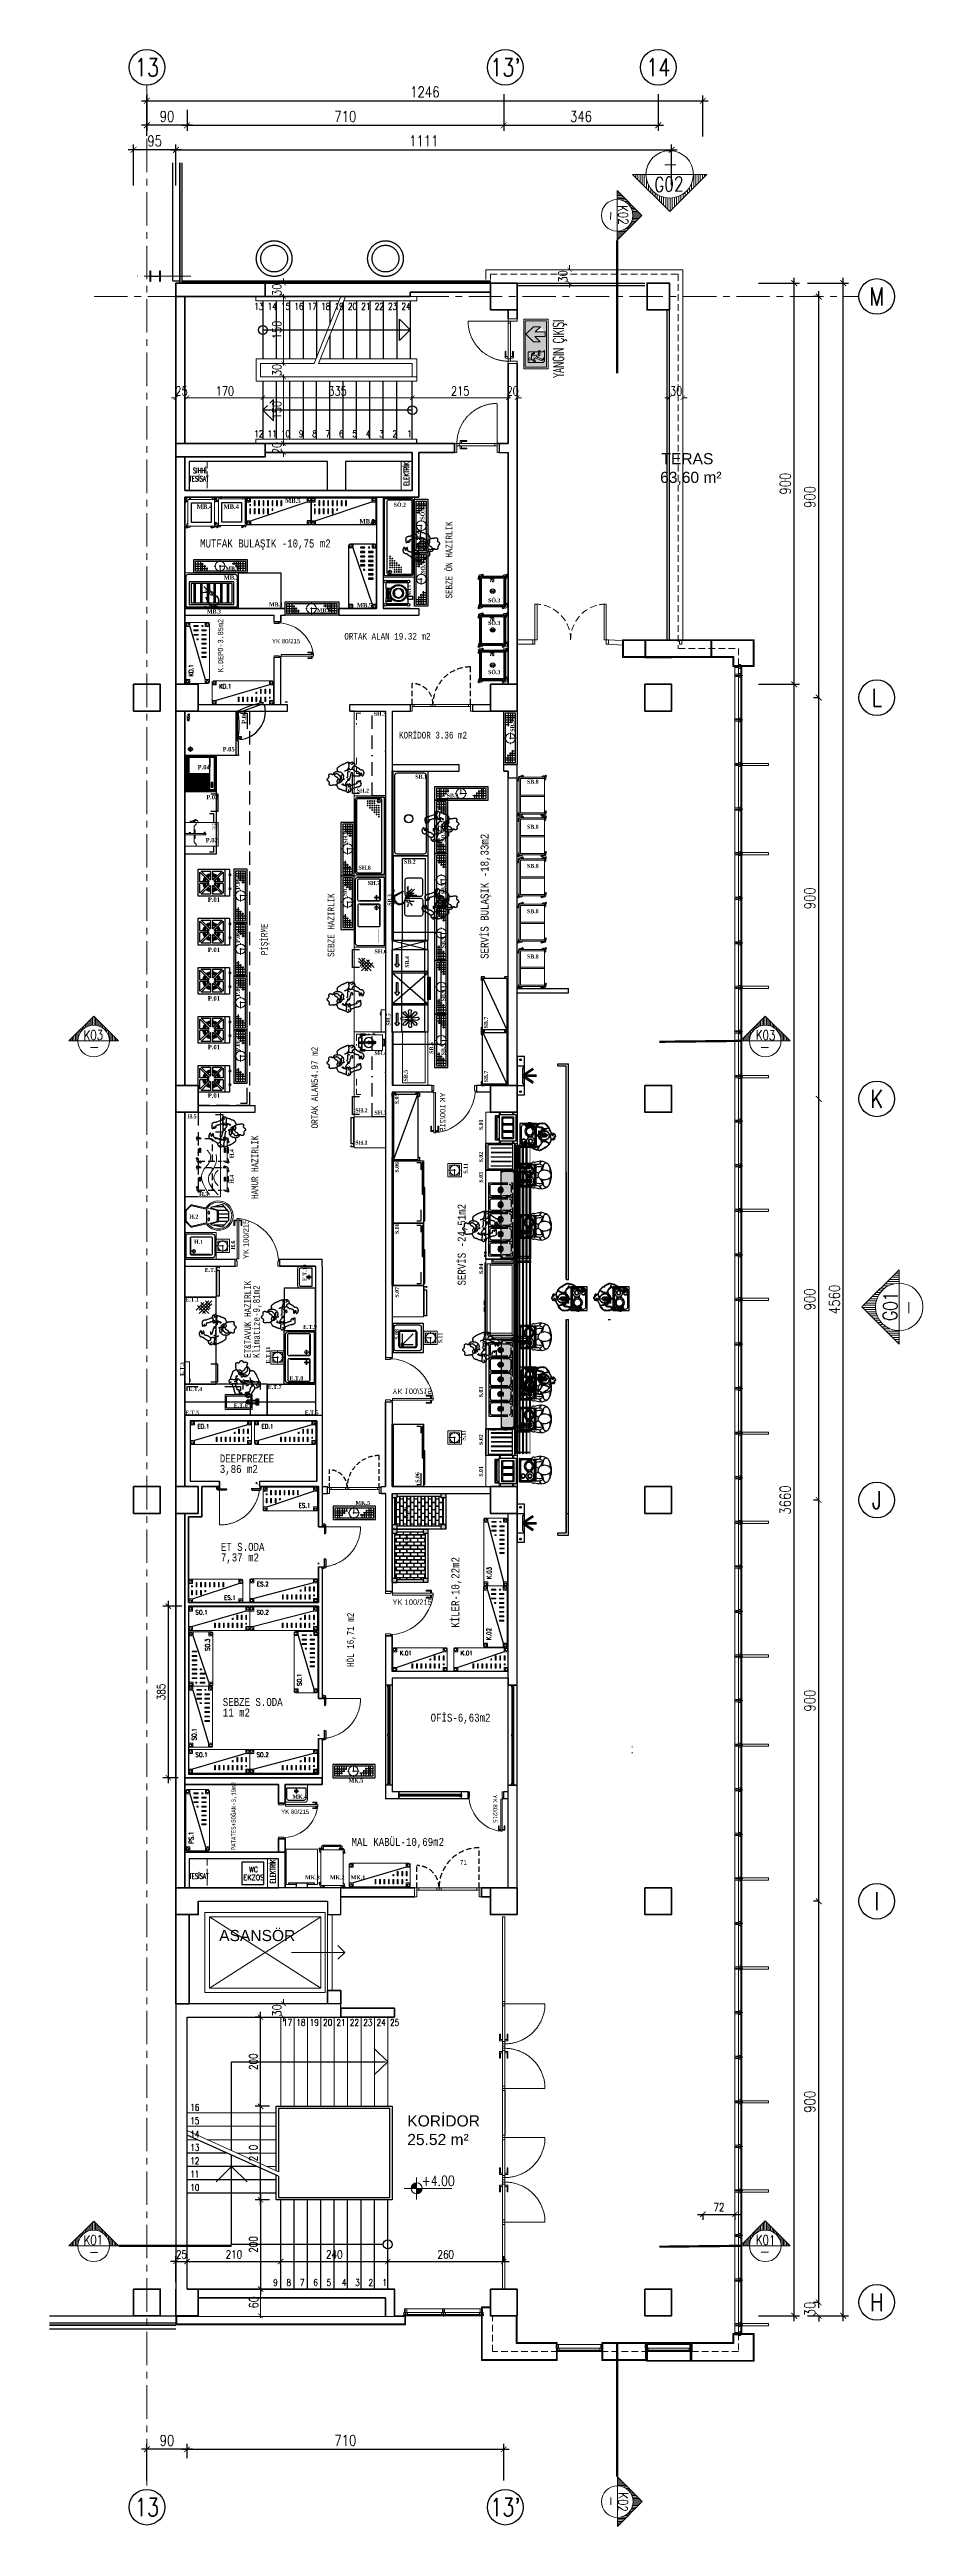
# Model space of a CAD drawing. Header units: millimetres. Extents: x 33350 to 35310, y -217097 to -211540.
import ezdxf
from ezdxf.enums import TextEntityAlignment as Align

# ---------------------------------------------------------------- set-up
doc = ezdxf.new("R2010")
doc.units = ezdxf.units.MM
doc.header["$LTSCALE"] = 60
doc.header["$MEASUREMENT"] = 0
doc.header["$PDMODE"] = 3
for name, pattern in [('BORDER', [1.75, 0.5, -0.25, 0.5, -0.25, 0, -0.25]), ('CENTER', [2, 1.25, -0.25, 0.25, -0.25]), ('DASHDOT', [1, 0.5, -0.25, 0, -0.25]), ('DASHED', [0.75, 0.5, -0.25]), ('DASHED2', [0.375, 0.25, -0.125]), ('DOT', [6.35, 0, -6.35]), ('HIDDEN', [0.375, 0.25, -0.125]), ('Hidden Line', [39.122222, 28.222222, -10.9]), ('L201(0.00)$0${ Wide Dash }', [12, 4, -2, 4, -2]), ('{ Cable   Tele }', [0])]:
    doc.linetypes.add(name, pattern=pattern)
for name, color, linetype, lineweight in [('-DWG_ANA', 7, 'Continuous', 0), ('-DWG_ANA_1', 7, 'BORDER', 25), ('-DWG_DETAY1', 7, 'Continuous', 25), ('-DWG_DETAY2', 7, 'Continuous', 15), ('-DWG_DETAY4', 7, 'DOT', 18), ('_AR TEFRİS_Pen_No__116', 121, 'Continuous', 13), ('AM_0', 7, 'Continuous', 50), ('BL-N', 30, 'Continuous', 18), ('M-ANT-01', 134, 'Continuous', 35), ('M-BOUNDARYWALL', 1, 'Continuous', 13), ('M-CA-01', 131, 'Continuous', 5), ('M-DIM-01', 193, 'Continuous', 15), ('M-DIM-02', 3, 'Continuous', 20), ('M-DO-KP-01', 150, 'Continuous', 15), ('M-DO-PEN-01', 150, 'Continuous', 15), ('M-DU-01', 134, 'Continuous', 35), ('M-DU-04', 120, 'Continuous', 15), ('M-GO-03', 11, 'Continuous', 15), ('M-GO-04', 8, 'Continuous', 9), ('M-GO-05', 245, 'Continuous', 5), ('M-GO-07', 136, 'Continuous', 5), ('M-GOR-02', 221, 'Continuous', 25), ('M-GOR-04', 252, 'Continuous', 18), ('M-HTC-TOP-01', 8, 'Continuous', 9), ('M-IZ-02', 8, 'HIDDEN', 9), ('M-KP-01', 233, 'Continuous', 18), ('M-MRD-01', 221, 'Continuous', 25), ('M-MRD-OK', 8, 'Continuous', 25), ('M-PNL-01', 213, 'Continuous', 15), ('M-SB-AKS-01', 252, 'CENTER', 18), ('M-SB-AKS-02', 15, 'CENTER', 18), ('M-SB-BLN-01', 210, 'Continuous', 25), ('M-SB-REF-01', 240, 'Continuous', 20), ('M-SB-REF-03', 240, 'Continuous', 20), ('M-SB-YZ-01', 255, 'Continuous', 20), ('M-SB-YZ-04', 255, 'Continuous', 20), ('M-TA-01', 2, 'Continuous', 40), ('M-TA-02', 170, 'Continuous', 30), ('M-TBL-YZ-03_ENG', 255, 'Continuous', 20), ('M-TEF-02', 181, 'Continuous', 9), ('M-YA-05', 253, 'Continuous', 5), ('M-YLT-01', 251, 'BATTING', 5), ('NO', 7, 'Continuous', 0), ('OC-Mutfak Ekipman', 157, 'Continuous', 0), ('P-duv', 7, 'Continuous', 50), ('PLAN', 253, 'Continuous', 0), ('s-depo', 140, 'Continuous', 25), ('S_DECO-DIM-H.', 8, 'Continuous', 0), ('sk-cizgi', 7, 'Continuous', 0), ('yerizg-a', 7, 'Continuous', 15), ('yerizg-b', 7, 'Continuous', 9)]:
    doc.layers.add(name, color=color, linetype=linetype, lineweight=lineweight)
for name, color, linetype in [('-M-HVAC-S-AHU-22-KNL2B', 7, 'Continuous'), ('-M-ISSO-CAP-SOGUTMA', 141, 'Continuous'), ('A-FR-DIRECTION', 2, 'Continuous'), ('AD', 7, 'Continuous'), ('BL-A', 1, 'Continuous'), ('BL-C', 140, 'Continuous'), ('BL-D', 180, 'Continuous'), ('BL-E', 32, 'Continuous'), ('BL-G', 102, 'Continuous'), ('BL-H', 210, 'Continuous'), ('BL-S', 42, 'Continuous'), ('BL-Y', 144, 'Continuous'), ('BULAŞIKHANE', 124, 'Continuous'), ('D-KONVEYOR', 73, 'Continuous'), ('DOGRAMA', 5, 'Continuous'), ('DUVAR', 7, 'Continuous'), ('KUP-M YAZI', 7, 'Continuous'), ('MIM_DUVAR', 4, 'Continuous'), ('MTA-Y02', 2, 'Continuous'), ('OC-Mutfak_Ekipman', 252, 'Continuous'), ('OC-Tretuar', 70, 'Continuous'), ('SOĞUK ODA PANELİ', 4, 'Continuous'), ('sıhhi tesisat', 162, 'Continuous'), ('TEFRIŞ', 223, 'Continuous'), ('Tezgahlar', 144, 'Continuous'), ('XDIMX', 232, 'Continuous'), ('yazi-blk', 7, 'Continuous'), ('YRNO', 7, 'Continuous')]:
    doc.layers.add(name, color=color, linetype=linetype)
doc.styles.add('ANTED', font='arial.ttf')
doc.styles.add('antet', font='monos.ttf', dxfattribs={"width": 0.8})
doc.styles.add('GENERATED_STYLE_3', font='arial.ttf')
doc.styles.add('ROMANS', font='ROMANSTW.SHX', dxfattribs={"width": 0.8})
doc.styles.add('TEXT1000', font='romand.shx', dxfattribs={"height": 1500})
doc.styles.add('TROMANS', font='ROMANSTW.SHX', dxfattribs={"width": 0.8})
doc.linetypes.add('BATTING', pattern='A,0.0001,-0.1,[134,ltypeshp.shx,S=0.1,R=0,X=-0.1,Y=0],-0.2,[134,ltypeshp.shx,S=0.1,R=180,X=0.1,Y=0],-0.1', length=0.4001)
doc.dimstyles.new('1-100d', dxfattribs={"dimtxt": 24, "dimasz": 13, "dimexe": 12, "dimexo": 20, "dimgap": 8, "dimtad": 1, "dimdec": 0, "dimzin": 0, "dimdsep": 46, "dimtxsty": 'ROMANS', "dimblk": 'ARCHTICK', "dimcen": 0, "dimdle": 12, "dimclrd": 256, "dimclre": 256, "dimclrt": 256, "dimadec": 0, "dimazin": 0, "dimtfac": 0.064, "dimtdec": 0, "dimtix": 1, "dimtofl": 0, "dimtmove": 2, "dimatfit": 3, "dimldrblk": 'olcu tick', "dimfxl": 80, "dimfxlon": 1, "dimtolj": 1, "dimtzin": 0, "dimarcsym": 0})
doc.dimstyles.new('M-100i', dxfattribs={"dimscale": 100, "dimtxt": 0.18, "dimasz": 0.12, "dimexe": 0.12, "dimexo": 0.15, "dimgap": 0.07, "dimtad": 1, "dimdec": 1, "dimlfac": -1, "dimzin": 9, "dimdsep": 46, "dimtxsty": 'ROMANS', "dimblk": 'ARCHTICK', "dimcen": 0.09, "dimdle": 0.12, "dimadec": 0, "dimazin": 0, "dimtfac": 1, "dimtdec": 1, "dimtix": 1, "dimtmove": 2, "dimatfit": 3, "dimfxl": 0.8, "dimfxlon": 1, "dimtvp": 1, "dimtolj": 1, "dimtzin": 11, "dimarcsym": 0})
pattern_1 = [(0, (863.9996, -4927.1813), (0, 0.6599112), [0.381, -0.762]), (120, (863.9996, -4927.1813), (-0.571499863, -0.3299556), [0.381, -0.762]), (60, (864.3806, -4927.1813), (-0.571499863, 0.3299556), [0.381, -0.762])]
pattern_2 = [(0, (1426.2737, -5386.25986), (0, 0.6599112), [0.381, -0.762]), (120, (1426.2737, -5386.25986), (-0.571499863, -0.3299556), [0.381, -0.762]), (60, (1426.6547, -5386.25986), (-0.571499863, 0.3299556), [0.381, -0.762])]
pattern_3 = [(0, (1717.6897, -4372.8711), (0, 0.6599112), [0.381, -0.762]), (120, (1717.6897, -4372.8711), (-0.571499863, -0.3299556), [0.381, -0.762]), (60, (1718.0707, -4372.8711), (-0.571499863, 0.3299556), [0.381, -0.762])]
pattern_4 = [(360, (-5108.51305, -673.59423), (1e-16, 0.125), [25])]
pattern_5 = [(315, (8994578.12632, 17155637.85486), (0.2245064030267, 0.2245064030267), [])]
pattern_6 = [(315, (8994578.12165, 17151838.27476), (0.2245064030267, 0.2245064030267), [])]
pattern_7 = [(135, (-8889880.13336, -17585035.43874), (-0.2245064030267, -0.2245064030267), [])]
pattern_8 = [(135, (-8889880.13324, -17585020.85876), (-0.2245064030267, -0.2245064030267), [])]
pattern_9 = [(225, (88742.30518, -421488.28033), (0.2209708691, -0.2209708691), [])]

# ---------------------------------------------------------------- blocks, each defined once
blk = doc.blocks.new('A$C176616E1')
at = {"layer": 'M-DO-KP-01'}
for points in [[(0, 0), (0, -5), (-5, -5), (-5, 0)], [(-5, -5), (-5, -10), (0, -10), (0, -5)], [(-5, -90), (-5, -95), (0, -95), (0, -90)], [(0, -95), (0, -100), (-5, -100), (-5, -95)]]:
    blk.add_lwpolyline(points, close=True, dxfattribs=at)
for points in [[(-5, -10), (-5, -90)], [(0, -90), (0, -10)]]:
    blk.add_lwpolyline(points, dxfattribs=at)
for points in [[(-5, -85), (-10, -85), (-10, -74, 0.414214), (-11, -73), (-11, -73, 0.414214), (-12, -74), (-12, -88), (-5, -88)], [(0, -85), (5, -85), (5, -74, -0.414214), (6, -73), (6, -73, -0.414214), (7, -74), (7, -88), (0, -88)]]:
    blk.add_lwpolyline(points, format="xyb", dxfattribs=at)
at = {"layer": 'M-IZ-02', "ltscale": 20}
blk.add_lwpolyline([(-5, -5), (-95, -5, 0.414214), (-5, -95, -1)], format="xyb", dxfattribs=at)
blk = doc.blocks.new('MERD-SOS')
at = {"layer": 'M-DU-01'}
blk.add_lwpolyline([(0, 700), (30, 700), (30, 900), (0, 900)], close=True, dxfattribs=at)
for points in [[(340, 730), (370, 730)], [(340, 700), (340, 730)], [(370, 700), (370, 730)], [(50, 60), (490, 60), (490, 40)], [(470, 40), (50, 40)], [(470, 40), (470, -2)], [(490, 45), (490, -2)]]:
    blk.add_lwpolyline(points, dxfattribs=at)
at = {"layer": 'M-DU-04'}
for points in [[(335, 905), (65, 905), (65, 725), (335, 725)], [(325, 895), (75, 895), (75, 735), (325, 735)], [(350, 900), (340, 900), (340, 730), (350, 730)]]:
    blk.add_lwpolyline(points, close=True, dxfattribs=at)
at = {"layer": 'M-GO-03'}
blk.add_line((203.9, 335), (225, 335), dxfattribs=at)
for points in [[(259.4, 815), (378.4, 815), (363.1, 830.4)], [(378.4, 815), (363.1, 800.1)], [(235, 470), (235, 670)], [(265, 470), (265, 670)], [(295, 470), (295, 670)], [(325, 470), (325, 670)], [(355, 470), (355, 670)], [(385, 470), (385, 670)], [(415, 470), (415, 670)], [(445, 470), (445, 670)], [(475, 470), (475, 670)], [(225, 455), (25, 455)], [(225, 425), (25, 425)], [(230, 323.2), (25, 415.5)], [(47.2, 395), (25, 395)], [(225, 395), (70.5, 395)], [(225, 365), (137.2, 365)]]:
    blk.add_lwpolyline(points, dxfattribs=at)
at = {"layer": 'M-GOR-04'}
for points in [[(325, 735), (75, 895)], [(325, 895), (75, 735)]]:
    blk.add_lwpolyline(points, dxfattribs=at)
at = {"layer": 'M-MRD-01'}
for points in [[(225, 325.5), (225, 470), (485, 470), (485, 465)], [(485, 465), (485, 260), (225, 260), (225, 315)], [(230, 312.8), (230, 265), (480, 265), (480, 465)], [(480, 465), (230, 465), (230, 323.2)], [(230, 312.8), (25, 405)], [(113.9, 365), (25, 365)], [(180.6, 335), (25, 335)], [(225, 305), (25, 305)], [(225, 275), (25, 275)], [(235, 60), (235, 260)], [(265, 60), (265, 260)], [(295, 60), (295, 260)], [(325, 60), (325, 260)], [(355, 60), (355, 260)], [(385, 60), (385, 260)], [(415, 60), (415, 260)], [(445, 60), (445, 260)], [(475, 60), (475, 260)]]:
    blk.add_lwpolyline(points, dxfattribs=at)
at = {"layer": 'M-MRD-OK'}
for points in [[(125, 370.5), (125, 570), (470, 570)], [(475, 570), (444.4, 599.8)], [(475, 570), (444.4, 540.2)], [(125, 335), (90.4, 300.6)], [(465, 160), (125, 160), (125, 360)], [(125, 335), (159.6, 300.6)]]:
    blk.add_lwpolyline(points, dxfattribs=at)
blk.add_circle((475, 160), 10, dxfattribs=at)
at = {"layer": 'M-TA-01'}
for points in [[(50, 930), (50, 900), (0, 900), (0, 960), (50, 960)], [(25, 60), (50, 60), (50, 0), (0, 0), (0, 60)]]:
    blk.add_lwpolyline(points, dxfattribs=at)
at = {"layer": 'MTA-Y02'}
for points in [[(50, 930), (340, 930), (340, 900), (370, 900), (370, 960), (50, 960)], [(25, 60), (25, 670), (370, 670), (370, 700), (0, 700), (0, 60)]]:
    blk.add_lwpolyline(points, dxfattribs=at)
at = {"layer": 'M-SB-YZ-01', "insert": (97, 865.5), "char_height": 25, "width": 852.258, "attachment_point": 1, "style": 'ANTED'}
blk.add_mtext('ASANSÖR', dxfattribs=at)
at = {"layer": 'M-YA-05', "char_height": 15, "attachment_point": 4, "style": 'TROMANS'}
for s, insert, width in [('17', (240, 657.9), 21.654), ('18', (270, 657.9), 21.654), ('19', (300, 657.9), 21.654), ('20', (330, 657.9), 21.654), ('21', (360, 657.9), 21.654), ('22', (390, 657.9), 21.654), ('23', (420, 657.9), 21.654), ('24', (450, 657.9), 21.654), ('25', (480, 657.9), 21.654), ('16', (32, 467.5), 21.654), ('15', (32, 437.5), 21.654), ('14', (32, 407.5), 21.654), ('13', (32, 377.5), 21.654), ('12', (32, 347.5), 21.654), ('11', (32, 317.5), 21.654), ('10', (32, 287.5), 21.654), ('9', (218, 74.6), 21.654), ('8', (248, 74.6), 21.654), ('7', (278, 74.6), 21.654), ('6', (308, 74.6), 21.654), ('5', (338, 74.6), 21.654), ('4', (372.2, 74.6), 21.654), ('3', (401.9, 74.6), 21.654), ('2', (431.9, 74.6), 21.654), ('1', (462.9, 74.6), 51.654)]:
    blk.add_mtext(s, dxfattribs=dict(at, insert=insert, width=width))
blk = doc.blocks.new('A$C3B115078')
at = {"layer": 'M-DO-KP-01'}
for points in [[(0, -150), (50, -150), (50, 50), (0, 50)], [(50, 50), (100, 50), (100, 0), (50, 0)], [(900, 50), (950, 50), (950, 0), (900, 0)], [(950, -150), (1000, -150), (1000, 50), (950, 50)]]:
    blk.add_lwpolyline(points, close=True, dxfattribs=at)
for points in [[(100, 50), (900, 50)], [(900, 0), (100, 0)]]:
    blk.add_lwpolyline(points, dxfattribs=at)
for points in [[(850, 50), (850, 100), (740, 100, -0.414214), (730, 110), (730, 110, -0.414214), (740, 120), (860, 120, -0.414214), (880, 100), (880, 50)], [(850, 0), (850, -50), (740, -50, 0.414214), (730, -60), (730, -60, 0.414214), (740, -70), (860, -70, 0.414214), (880, -50), (880, 0)]]:
    blk.add_lwpolyline(points, format="xyb", dxfattribs=at)
at = {"layer": 'M-IZ-02'}
blk.add_lwpolyline([(50, 50), (50, 950, -0.414214), (950, 50, 1)], format="xyb", dxfattribs=at)
blk = doc.blocks.new('REF-01')
for p, q in [((0, 110), (-110, 0)), ((-30.5, 63), (-30.5, 79.5)), ((-24.1, 65.7), (-24.1, 85.9)), ((-17.8, 67.7), (-17.8, 92.2)), ((-11.4, 69.1), (-11.4, 98.6)), ((-5.1, 69.8), (-5.1, 104.9)), ((110, 0), (0, 110)), ((1.3, 70), (1.3, 108.7)), ((7.6, 69.6), (7.6, 102.4)), ((14, 68.6), (14, 96)), ((20.3, 67), (20.3, 89.7)), ((26.7, 64.7), (26.7, 83.3)), ((33, 61.7), (33, 77)), ((-70, 0), (-110, 0)), ((-70, 0), (-108.6, 0)), ((-106.7, 0), (-106.7, 3.3)), ((-100.3, 0), (-100.3, 9.7)), ((-94, 0), (-94, 16)), ((-87.6, 0), (-87.6, 22.4)), ((-81.3, 0), (-81.3, 28.7)), ((-74.9, 0), (-74.9, 35.1)), ((-68.6, 14), (-68.6, 41.4)), ((-62.2, 32.1), (-62.2, 47.8)), ((-55.9, 42.2), (-55.9, 54.1)), ((-49.5, 49.5), (-49.5, 60.5)), ((-43.2, 55.1), (-43.2, 66.8)), ((-36.8, 59.5), (-36.8, 73.2)), ((39.4, 57.9), (39.4, 70.6)), ((45.7, 53), (45.7, 64.3)), ((52.1, 46.8), (52.1, 57.9)), ((58.4, 38.6), (58.4, 51.6)), ((64.8, 26.6), (64.8, 45.2)), ((110, 0), (70, 0)), ((71.1, 0), (71.1, 38.9)), ((77.5, 0), (77.5, 32.5)), ((83.8, 0), (83.8, 26.2)), ((90.2, 0), (90.2, 19.8)), ((96.5, 0), (96.5, 13.5)), ((102.9, 0), (102.9, 7.1)), ((109.2, 0), (109.2, 0.8))]:
    blk.add_line(p, q)
blk.add_circle((0, 0), 70)
blk = doc.blocks.new('A$C55F92D82')
at = {"layer": 'M-SB-REF-01', "extrusion": (0.256241, 0.128965, 0.957971)}
for p, q in [((580, 1636, 197), (2608, 1636, -345)), ((1374, 2064, -73), (1848, 2064, -200))]:
    blk.add_line(p, q, dxfattribs=at)
at = {"layer": 'M-SB-REF-01', "extrusion": (-0.256241, -0.128965, -0.957971), "xscale": 14.99999999985527, "yscale": 14.99999999985527, "zscale": -14.99999999997227, "rotation": 295.7407830747898}
blk.add_blockref('REF-01', (-745, -2090, -549), dxfattribs=at)
blk = doc.blocks.new('A$C29693878')
at = {"layer": 'A-FR-DIRECTION'}
h = blk.add_hatch(color=10, dxfattribs=at)
h.paths.add_polyline_path([(4.9, 76.6), (4.9, 4.9), (161.5, 4.9), (161.5, 76.6)])
h.paths.add_polyline_path([(75.7, 54.7), (75.7, 32.3), (50.4, 7.3), (25, 33.1), (25, 55.8), (42.7, 72.3), (58, 72.3), (58, 37.3)], flags=16)
h.paths.add_polyline_path([(109.2, 48.1, -1), (109.2, 55.8), (105.1, 69.3), (145.7, 69.3), (145.7, 14.5), (109.6, 14.5), (109.6, 48.1)], flags=16)
h.paths.add_polyline_path([(109.2, 49.8, -1), (109.2, 54.2), (131.5, 54.2), (134.6, 60.4, -1), (138.6, 58.5), (129.4, 39.7), (130.3, 38.2), (144.2, 38.2), (143.6, 37.5), (143.6, 25.7), (114.7, 31.9, -1.677313), (116.5, 35.2), (120.1, 29.7), (122.6, 30), (116.8, 34.4, 1.221971), (113, 32.9, 0.073158), (118.4, 49.8)], flags=0)
h.paths.add_polyline_path([(133.8, 63.9), (127.8, 69.3), (135.3, 67.8, -1.452038)], flags=0)
at = {"layer": 'A-FR-DIRECTION', "true_color": 0xffffff}
h = blk.add_hatch(color=7, dxfattribs=at)
h.paths.add_polyline_path([(58, 72.3), (42.7, 72.3), (42.7, 37.9), (25, 55.8), (25, 33.1), (50.4, 7.3), (75.7, 32.3), (75.7, 54.7), (58, 37.3)])
h.paths.add_polyline_path([(109.6, 14.5), (145.7, 14.5), (145.7, 65.3), (141.2, 69.3), (134.4, 69.3), (136.8, 67.2, -1), (133.8, 63.9), (127.8, 69.3), (105.1, 69.3), (109.6, 65.3), (109.6, 55.8, 1.125687), (109.6, 48.2)])
h.paths.add_polyline_path([(117.6, 25.7), (113, 32.9, -1), (116.5, 35.2), (120.1, 29.7), (124.2, 30.2), (121.5, 36.1), (119.1, 49.2, 0.36203), (118.4, 49.8), (109.2, 49.8, -1), (109.2, 54.2), (120, 54.2, -0.36203), (123.2, 51.6), (125, 41.9, 0.665608), (125.6, 41.9), (134.6, 60.4, -1), (138.6, 58.5), (129.4, 39.7), (133.8, 32.5), (138.6, 38.2), (143.6, 38.2), (143.6, 34), (140.6, 34), (133.7, 25.7)], flags=16)
h.paths.add_polyline_path([(137.2, 20.6, -1), (129.3, 20.6, -1)], flags=16)
at = {"layer": 'M-GO-03', "color": 255, "lineweight": 0}
for points in [[(166.4, 0), (0, 0), (0, 81.5), (166.4, 81.5)], [(161.5, 4.9), (4.9, 4.9), (4.9, 76.6), (161.5, 76.6)], [(58, 72.3), (42.7, 72.3), (42.7, 37.9), (25, 55.8), (25, 33.1), (50.4, 7.3), (75.7, 32.3), (75.7, 54.7), (58, 37.3)]]:
    blk.add_lwpolyline(points, close=True, dxfattribs=at)
for points in [[(109.6, 14.5), (145.7, 14.5), (145.7, 65.3), (141.2, 69.3), (105.1, 69.3), (109.6, 65.3), (109.6, 55.8), (109.2, 55.8, 1), (109.2, 48.1), (109.6, 48.1)], [(109.2, 49.8), (118.4, 49.8, -0.36203), (119.1, 49.2), (121.5, 36.1), (124.2, 30.2), (120.1, 29.7), (116.5, 35.2, 1), (113, 32.9), (117.6, 25.7), (133.7, 25.7), (140.6, 34), (143.6, 34), (143.6, 38.2), (138.6, 38.2), (133.8, 32.5), (129.4, 39.7), (138.6, 58.5, 1), (134.6, 60.4), (125.5, 41.8, -0.542456), (125, 41.9), (123.2, 51.6, 0.36203), (120, 54.2), (109.2, 54.2, 1)], [(133.8, 63.9, 1), (136.8, 67.2), (134.4, 69.3), (127.8, 69.3)]]:
    blk.add_lwpolyline(points, format="xyb", close=True, dxfattribs=at)
blk.add_circle((133.2, 20.6), 3.94, dxfattribs=at)
blk = doc.blocks.new('_ArchTick')
at = {"color": 0, "linetype": 'ByBlock', "const_width": 0.15}
blk.add_lwpolyline([(-0.5, -0.5), (0.5, 0.5)], dxfattribs=at)
blk = doc.blocks.new('*D49')
at = {"layer": 'Defpoints', "color": 0, "transparency": 16777216}
for p in [(35074.8, -212094.1), (35083.5, -212094.1), (35083.5, -212994.1)]:
    blk.add_point(p, dxfattribs=at)
at = {"layer": 'M-DIM-02', "lineweight": -2, "transparency": 16777216}
for p, q in [((35074.8, -212094.1), (35062.8, -212094.1)), ((35074.8, -213006.1), (35074.8, -212082.1)), ((35074.8, -212994.1), (35062.8, -212994.1))]:
    blk.add_line(p, q, dxfattribs=at)
at = {"layer": 'M-DIM-02', "lineweight": -2, "transparency": 16777216, "xscale": 13, "yscale": 13, "zscale": 13}
for p, rotation in [((35074.8, -212094.1), 90), ((35074.8, -212994.1), 270)]:
    blk.add_blockref('_ArchTick', p, dxfattribs=dict(at, rotation=rotation))
at = {"layer": 'M-DIM-02', "transparency": 16777216, "insert": (35054.8, -212544.1), "char_height": 24, "attachment_point": 5, "rotation": 90, "style": 'ROMANS'}
blk.add_mtext('\\A1;900', dxfattribs=at)
blk = doc.blocks.new('olcu tick')
for p, q in [((0, 20), (0, -20)), ((-10, -10), (10, 10)), ((-20, 0), (20, 0))]:
    blk.add_line(p, q)
blk = doc.blocks.new('*D50')
at = {"layer": 'Defpoints', "color": 0, "transparency": 16777216}
for p in [(34705.9, -212064.1), (35129.8, -212064.1), (34800.9, -216624.1)]:
    blk.add_point(p, dxfattribs=at)
at = {"layer": 'M-DIM-02', "lineweight": -2, "transparency": 16777216}
for p, q in [((35049.8, -212064.1), (35141.8, -212064.1)), ((35129.8, -216636.1), (35129.8, -212052.1)), ((35049.8, -216624.1), (35141.8, -216624.1))]:
    blk.add_line(p, q, dxfattribs=at)
at = {"layer": 'M-DIM-02', "lineweight": -2, "transparency": 16777216, "xscale": 13, "yscale": 13, "zscale": 13}
for p, rotation in [((35129.8, -212064.1), 90), ((35129.8, -216624.1), 270)]:
    blk.add_blockref('_ArchTick', p, dxfattribs=dict(at, rotation=rotation))
at = {"layer": 'M-DIM-02', "transparency": 16777216, "insert": (35109.8, -214344.1), "char_height": 24, "attachment_point": 5, "rotation": 90, "style": 'ROMANS'}
blk.add_mtext('\\A1;4560', dxfattribs=at)
blk = doc.blocks.new('*D51')
at = {"layer": 'Defpoints', "color": 0, "transparency": 16777216}
for p in [(34745, -211765.1), (33633.5, -212079.1), (34745, -212089.1)]:
    blk.add_point(p, dxfattribs=at)
at = {"layer": 'M-DIM-02', "lineweight": -2, "transparency": 16777216}
for p, q in [((33621.5, -211765.1), (34757, -211765.1)), ((33633.5, -211845.1), (33633.5, -211753.1)), ((34745, -211845.1), (34745, -211753.1))]:
    blk.add_line(p, q, dxfattribs=at)
at = {"layer": 'M-DIM-02', "lineweight": -2, "transparency": 16777216, "xscale": 13, "yscale": 13, "zscale": 13, "rotation": 180}
blk.add_blockref('_ArchTick', (33633.5, -211765.1), dxfattribs=at)
at = {"layer": 'M-DIM-02', "lineweight": -2, "transparency": 16777216, "xscale": 13, "yscale": 13, "zscale": 13}
blk.add_blockref('_ArchTick', (34745, -211765.1), dxfattribs=at)
at = {"layer": 'M-DIM-02', "transparency": 16777216, "insert": (34189.2, -211745.1), "char_height": 24, "attachment_point": 5, "style": 'ROMANS'}
blk.add_mtext('\\A1;1111', dxfattribs=at)
blk = doc.blocks.new('*D52')
at = {"layer": 'Defpoints', "color": 0, "transparency": 16777216}
for p in [(33538.5, -211765.1), (33538.5, -212064.1), (33633.5, -212079.1)]:
    blk.add_point(p, dxfattribs=at)
at = {"layer": 'M-DIM-02', "lineweight": -2, "transparency": 16777216}
for p, q in [((33645.5, -211765.1), (33526.5, -211765.1)), ((33538.5, -211845.1), (33538.5, -211753.1)), ((33633.5, -211845.1), (33633.5, -211753.1))]:
    blk.add_line(p, q, dxfattribs=at)
at = {"layer": 'M-DIM-02', "lineweight": -2, "transparency": 16777216, "xscale": 13, "yscale": 13, "zscale": 13, "rotation": 180}
blk.add_blockref('_ArchTick', (33538.5, -211765.1), dxfattribs=at)
at = {"layer": 'M-DIM-02', "lineweight": -2, "transparency": 16777216, "xscale": 13, "yscale": 13, "zscale": 13}
blk.add_blockref('_ArchTick', (33633.5, -211765.1), dxfattribs=at)
at = {"layer": 'M-DIM-02', "transparency": 16777216, "insert": (33586, -211745.1), "char_height": 24, "attachment_point": 5, "style": 'ROMANS'}
blk.add_mtext('\\A1;95', dxfattribs=at)
blk = doc.blocks.new('*D53')
at = {"layer": 'Defpoints', "color": 0, "transparency": 16777216}
for p in [(33568.5, -211620.1), (33658.5, -211655.1), (33568.5, -211710.1)]:
    blk.add_point(p, dxfattribs=at)
at = {"layer": 'M-DIM-02', "lineweight": -2, "transparency": 16777216}
for p, q in [((33568.5, -211640.1), (33568.5, -211722.1)), ((33658.5, -211675.1), (33658.5, -211722.1)), ((33670.5, -211710.1), (33556.5, -211710.1))]:
    blk.add_line(p, q, dxfattribs=at)
at = {"layer": 'M-DIM-02', "lineweight": -2, "transparency": 16777216, "xscale": 13, "yscale": 13, "zscale": 13, "rotation": 180}
blk.add_blockref('_ArchTick', (33568.5, -211710.1), dxfattribs=at)
at = {"layer": 'M-DIM-02', "lineweight": -2, "transparency": 16777216, "xscale": 13, "yscale": 13, "zscale": 13}
blk.add_blockref('_ArchTick', (33658.5, -211710.1), dxfattribs=at)
at = {"layer": 'M-DIM-02', "transparency": 16777216, "insert": (33613.5, -211690.1), "char_height": 24, "attachment_point": 5, "style": 'ROMANS'}
blk.add_mtext('\\A1;90', dxfattribs=at)
blk = doc.blocks.new('*D55')
at = {"layer": 'Defpoints', "color": 0, "transparency": 16777216}
for p in [(34368.5, -211620.1), (34715, -211620.1), (34715, -211710.1)]:
    blk.add_point(p, dxfattribs=at)
at = {"layer": 'M-DIM-02', "lineweight": -2, "transparency": 16777216}
for p, q in [((34368.5, -211640.1), (34368.5, -211722.1)), ((34715, -211640.1), (34715, -211722.1)), ((34356.5, -211710.1), (34727, -211710.1))]:
    blk.add_line(p, q, dxfattribs=at)
at = {"layer": 'M-DIM-02', "lineweight": -2, "transparency": 16777216, "xscale": 13, "yscale": 13, "zscale": 13, "rotation": 180}
blk.add_blockref('_ArchTick', (34368.5, -211710.1), dxfattribs=at)
at = {"layer": 'M-DIM-02', "lineweight": -2, "transparency": 16777216, "xscale": 13, "yscale": 13, "zscale": 13}
blk.add_blockref('_ArchTick', (34715, -211710.1), dxfattribs=at)
at = {"layer": 'M-DIM-02', "transparency": 16777216, "insert": (34541.7, -211690.1), "char_height": 24, "attachment_point": 5, "style": 'ROMANS'}
blk.add_mtext('\\A1;346', dxfattribs=at)
blk = doc.blocks.new('*D56')
at = {"layer": 'Defpoints', "color": 0, "transparency": 16777216}
for p in [(34368.5, -211620.1), (33658.5, -211655.1), (34368.5, -211710.1)]:
    blk.add_point(p, dxfattribs=at)
at = {"layer": 'M-DIM-02', "lineweight": -2, "transparency": 16777216}
for p, q in [((34368.5, -211640.1), (34368.5, -211722.1)), ((33658.5, -211675.1), (33658.5, -211722.1)), ((33646.5, -211710.1), (34380.5, -211710.1))]:
    blk.add_line(p, q, dxfattribs=at)
at = {"layer": 'M-DIM-02', "lineweight": -2, "transparency": 16777216, "xscale": 13, "yscale": 13, "zscale": 13, "rotation": 180}
blk.add_blockref('_ArchTick', (33658.5, -211710.1), dxfattribs=at)
at = {"layer": 'M-DIM-02', "lineweight": -2, "transparency": 16777216, "xscale": 13, "yscale": 13, "zscale": 13}
blk.add_blockref('_ArchTick', (34368.5, -211710.1), dxfattribs=at)
at = {"layer": 'M-DIM-02', "transparency": 16777216, "insert": (34013.5, -211690.1), "char_height": 24, "attachment_point": 5, "style": 'ROMANS'}
blk.add_mtext('\\A1;710', dxfattribs=at)
blk = doc.blocks.new('*D57')
at = {"layer": 'Defpoints', "color": 0, "transparency": 16777216}
for p in [(34815, -211655.1), (33568.5, -211753.8), (34815, -211968.7)]:
    blk.add_point(p, dxfattribs=at)
at = {"layer": 'M-DIM-02', "lineweight": -2, "transparency": 16777216}
for p, q in [((33568.5, -211733.8), (33568.5, -211643.1)), ((34815, -211735.1), (34815, -211643.1)), ((33556.5, -211655.1), (34827, -211655.1))]:
    blk.add_line(p, q, dxfattribs=at)
at = {"layer": 'M-DIM-02', "lineweight": -2, "transparency": 16777216, "xscale": 13, "yscale": 13, "zscale": 13, "rotation": 180}
blk.add_blockref('_ArchTick', (33568.5, -211655.1), dxfattribs=at)
at = {"layer": 'M-DIM-02', "lineweight": -2, "transparency": 16777216, "xscale": 13, "yscale": 13, "zscale": 13}
blk.add_blockref('_ArchTick', (34815, -211655.1), dxfattribs=at)
at = {"layer": 'M-DIM-02', "transparency": 16777216, "insert": (34191.7, -211635.1), "char_height": 24, "attachment_point": 5, "style": 'ROMANS'}
blk.add_mtext('\\A1;1246', dxfattribs=at)
blk = doc.blocks.new('*D58')
at = {"layer": 'Defpoints', "color": 0, "transparency": 16777216}
for p in [(35074.8, -216594.1), (35083.5, -216594.1), (34800.9, -216624.1)]:
    blk.add_point(p, dxfattribs=at)
at = {"layer": 'M-DIM-02', "lineweight": -2, "transparency": 16777216}
for p, q in [((35074.8, -216594.1), (35074.8, -216581.1)), ((35074.8, -216624.1), (35074.8, -216637.1))]:
    blk.add_line(p, q, dxfattribs=at)
at = {"layer": 'M-DIM-02', "lineweight": -2, "transparency": 16777216, "xscale": 13, "yscale": 13, "zscale": 13}
for p, rotation in [((35074.8, -216594.1), 270), ((35074.8, -216624.1), 90)]:
    blk.add_blockref('_ArchTick', p, dxfattribs=dict(at, rotation=rotation))
at = {"layer": 'M-DIM-02', "transparency": 16777216, "insert": (35054.8, -216609.1), "char_height": 24, "attachment_point": 5, "rotation": 90, "style": 'ROMANS'}
blk.add_mtext('\\A1;30', dxfattribs=at)
blk = doc.blocks.new('*D59')
at = {"layer": 'Defpoints', "color": 0, "transparency": 16777216}
for p in [(35074.8, -212994.1), (35083.5, -212994.1), (35074.8, -213894.1)]:
    blk.add_point(p, dxfattribs=at)
at = {"layer": 'M-DIM-02', "lineweight": -2, "transparency": 16777216}
blk.add_line((35074.8, -213906.1), (35074.8, -212982.1), dxfattribs=at)
at = {"layer": 'M-DIM-02', "lineweight": -2, "transparency": 16777216, "xscale": 13, "yscale": 13, "zscale": 13}
for p, rotation in [((35074.8, -212994.1), 90), ((35074.8, -213894.1), 270)]:
    blk.add_blockref('_ArchTick', p, dxfattribs=dict(at, rotation=rotation))
at = {"layer": 'M-DIM-02', "transparency": 16777216, "insert": (35054.8, -213444.1), "char_height": 24, "attachment_point": 5, "rotation": 90, "style": 'ROMANS'}
blk.add_mtext('\\A1;900', dxfattribs=at)
blk = doc.blocks.new('*D60')
at = {"layer": 'Defpoints', "color": 0, "transparency": 16777216}
for p in [(35074.8, -213894.1), (35074.8, -213894.1), (35083.5, -214794.1)]:
    blk.add_point(p, dxfattribs=at)
at = {"layer": 'M-DIM-02', "lineweight": -2, "transparency": 16777216}
blk.add_line((35074.8, -214806.1), (35074.8, -213882.1), dxfattribs=at)
at = {"layer": 'M-DIM-02', "lineweight": -2, "transparency": 16777216, "xscale": 13, "yscale": 13, "zscale": 13}
for p, rotation in [((35074.8, -213894.1), 90), ((35074.8, -214794.1), 270)]:
    blk.add_blockref('_ArchTick', p, dxfattribs=dict(at, rotation=rotation))
at = {"layer": 'M-DIM-02', "transparency": 16777216, "insert": (35054.8, -214344.1), "char_height": 24, "attachment_point": 5, "rotation": 90, "style": 'ROMANS'}
blk.add_mtext('\\A1;900', dxfattribs=at)
blk = doc.blocks.new('*D61')
at = {"layer": 'Defpoints', "color": 0, "transparency": 16777216}
for p in [(35074.8, -214794.1), (35083.5, -214794.1), (35083.5, -215694.1)]:
    blk.add_point(p, dxfattribs=at)
at = {"layer": 'M-DIM-02', "lineweight": -2, "transparency": 16777216}
for p, q in [((35074.8, -214794.1), (35062.8, -214794.1)), ((35074.8, -215706.1), (35074.8, -214782.1)), ((35074.8, -215694.1), (35062.8, -215694.1))]:
    blk.add_line(p, q, dxfattribs=at)
at = {"layer": 'M-DIM-02', "lineweight": -2, "transparency": 16777216, "xscale": 13, "yscale": 13, "zscale": 13}
for p, rotation in [((35074.8, -214794.1), 90), ((35074.8, -215694.1), 270)]:
    blk.add_blockref('_ArchTick', p, dxfattribs=dict(at, rotation=rotation))
at = {"layer": 'M-DIM-02', "transparency": 16777216, "insert": (35054.8, -215244.1), "char_height": 24, "attachment_point": 5, "rotation": 90, "style": 'ROMANS'}
blk.add_mtext('\\A1;900', dxfattribs=at)
blk = doc.blocks.new('*D62')
at = {"layer": 'Defpoints', "color": 0, "transparency": 16777216}
for p in [(35074.8, -215694.1), (35083.5, -215694.1), (35083.5, -216594.1)]:
    blk.add_point(p, dxfattribs=at)
at = {"layer": 'M-DIM-02', "lineweight": -2, "transparency": 16777216}
for p, q in [((35074.8, -215694.1), (35062.8, -215694.1)), ((35074.8, -216606.1), (35074.8, -215682.1)), ((35074.8, -216594.1), (35062.8, -216594.1))]:
    blk.add_line(p, q, dxfattribs=at)
at = {"layer": 'M-DIM-02', "lineweight": -2, "transparency": 16777216, "xscale": 13, "yscale": 13, "zscale": 13}
for p, rotation in [((35074.8, -215694.1), 90), ((35074.8, -216594.1), 270)]:
    blk.add_blockref('_ArchTick', p, dxfattribs=dict(at, rotation=rotation))
at = {"layer": 'M-DIM-02', "transparency": 16777216, "insert": (35054.8, -216144.1), "char_height": 24, "attachment_point": 5, "rotation": 90, "style": 'ROMANS'}
blk.add_mtext('\\A1;900', dxfattribs=at)
blk = doc.blocks.new('*D63')
at = {"layer": 'Defpoints', "color": 0, "transparency": 16777216}
for p in [(34705.9, -212064.1), (35019.8, -212064.1), (34780.9, -212964.1)]:
    blk.add_point(p, dxfattribs=at)
at = {"layer": 'M-DIM-02', "lineweight": -2, "transparency": 16777216}
for p, q in [((34939.8, -212064.1), (35031.8, -212064.1)), ((35019.8, -212976.1), (35019.8, -212052.1)), ((34939.8, -212964.1), (35031.8, -212964.1))]:
    blk.add_line(p, q, dxfattribs=at)
at = {"layer": 'M-DIM-02', "lineweight": -2, "transparency": 16777216, "xscale": 13, "yscale": 13, "zscale": 13}
for p, rotation in [((35019.8, -212064.1), 90), ((35019.8, -212964.1), 270)]:
    blk.add_blockref('_ArchTick', p, dxfattribs=dict(at, rotation=rotation))
at = {"layer": 'M-DIM-02', "transparency": 16777216, "insert": (34999.8, -212514.1), "char_height": 24, "attachment_point": 5, "rotation": 90, "style": 'ROMANS'}
blk.add_mtext('\\A1;900', dxfattribs=at)
blk = doc.blocks.new('*D64')
at = {"layer": 'Defpoints', "color": 0, "transparency": 16777216}
for p in [(34780.9, -212964.1), (35019.8, -212964.1), (34765, -216624.1)]:
    blk.add_point(p, dxfattribs=at)
at = {"layer": 'M-DIM-02', "lineweight": -2, "transparency": 16777216}
for p, q in [((34939.8, -212964.1), (35031.8, -212964.1)), ((35019.8, -216636.1), (35019.8, -212952.1)), ((34939.8, -216624.1), (35031.8, -216624.1))]:
    blk.add_line(p, q, dxfattribs=at)
at = {"layer": 'M-DIM-02', "lineweight": -2, "transparency": 16777216, "xscale": 13, "yscale": 13, "zscale": 13}
for p, rotation in [((35019.8, -212964.1), 90), ((35019.8, -216624.1), 270)]:
    blk.add_blockref('_ArchTick', p, dxfattribs=dict(at, rotation=rotation))
at = {"layer": 'M-DIM-02', "transparency": 16777216, "insert": (34999.8, -214794.1), "char_height": 24, "attachment_point": 5, "rotation": 90, "style": 'ROMANS'}
blk.add_mtext('\\A1;3660', dxfattribs=at)
blk = doc.blocks.new('*D65')
at = {"layer": 'Defpoints', "color": 0, "transparency": 16777216}
for p in [(33568.5, -216923.6), (33658.5, -216963.6), (33568.5, -217013.6)]:
    blk.add_point(p, dxfattribs=at)
at = {"layer": 'M-DIM-02', "lineweight": -2, "transparency": 16777216}
for p, q in [((33670.5, -216923.6), (33556.5, -216923.6)), ((33568.5, -216993.6), (33568.5, -216911.6)), ((33658.5, -216943.6), (33658.5, -216911.6))]:
    blk.add_line(p, q, dxfattribs=at)
at = {"layer": 'M-DIM-02', "lineweight": -2, "transparency": 16777216, "xscale": 13, "yscale": 13, "zscale": 13, "rotation": 180}
blk.add_blockref('_ArchTick', (33568.5, -216923.6), dxfattribs=at)
at = {"layer": 'M-DIM-02', "lineweight": -2, "transparency": 16777216, "xscale": 13, "yscale": 13, "zscale": 13}
blk.add_blockref('_ArchTick', (33658.5, -216923.6), dxfattribs=at)
at = {"layer": 'M-DIM-02', "transparency": 16777216, "insert": (33613.5, -216903.6), "char_height": 24, "attachment_point": 5, "style": 'ROMANS'}
blk.add_mtext('\\A1;90', dxfattribs=at)
blk = doc.blocks.new('*D68')
at = {"layer": 'Defpoints', "color": 0, "transparency": 16777216}
for p in [(34368.5, -216923.6), (33658.5, -216963.6), (34368.5, -217013.6)]:
    blk.add_point(p, dxfattribs=at)
at = {"layer": 'M-DIM-02', "lineweight": -2, "transparency": 16777216}
for p, q in [((33646.5, -216923.6), (34380.5, -216923.6)), ((33658.5, -216943.6), (33658.5, -216911.6)), ((34368.5, -216993.6), (34368.5, -216911.6))]:
    blk.add_line(p, q, dxfattribs=at)
at = {"layer": 'M-DIM-02', "lineweight": -2, "transparency": 16777216, "xscale": 13, "yscale": 13, "zscale": 13, "rotation": 180}
blk.add_blockref('_ArchTick', (33658.5, -216923.6), dxfattribs=at)
at = {"layer": 'M-DIM-02', "lineweight": -2, "transparency": 16777216, "xscale": 13, "yscale": 13, "zscale": 13}
blk.add_blockref('_ArchTick', (34368.5, -216923.6), dxfattribs=at)
at = {"layer": 'M-DIM-02', "transparency": 16777216, "insert": (34013.5, -216903.6), "char_height": 24, "attachment_point": 5, "style": 'ROMANS'}
blk.add_mtext('\\A1;710', dxfattribs=at)
blk = doc.blocks.new('*D70')
at = {"layer": 'Defpoints', "color": 0, "transparency": 16777216}
for p in [(33823.1, -216564.1), (33823.1, -216564.1), (33823.1, -216624.1)]:
    blk.add_point(p, dxfattribs=at)
at = {"layer": 'M-DIM-01', "transparency": 16777216}
blk.add_line((33823.1, -216629.1), (33823.1, -216559.1), dxfattribs=at)
at = {"layer": 'M-DIM-01', "transparency": 16777216, "xscale": 10, "yscale": 10, "zscale": 10}
for p, rotation in [((33823.1, -216564.1), 90), ((33823.1, -216624.1), 270)]:
    blk.add_blockref('_ArchTick', p, dxfattribs=dict(at, rotation=rotation))
at = {"layer": 'M-DIM-01', "transparency": 16777216, "insert": (33808.1, -216594.1), "char_height": 20, "attachment_point": 5, "rotation": 90, "style": 'ROMANS'}
blk.add_mtext('\\A1;60', dxfattribs=at)
blk = doc.blocks.new('*D71')
at = {"layer": 'Defpoints', "color": 0, "transparency": 16777216}
for p in [(33823.1, -215954.1), (33823.1, -215954.1), (33823.1, -216154.1)]:
    blk.add_point(p, dxfattribs=at)
at = {"layer": 'M-DIM-01', "color": 0, "lineweight": -2, "transparency": 16777216}
for p, q in [((33823.1, -215954.1), (33811.1, -215954.1)), ((33823.1, -216166.1), (33823.1, -215942.1)), ((33823.1, -216154.1), (33811.1, -216154.1))]:
    blk.add_line(p, q, dxfattribs=at)
at = {"layer": 'M-DIM-01', "color": 0, "lineweight": -2, "transparency": 16777216, "xscale": 12, "yscale": 12, "zscale": 12}
for p, rotation in [((33823.1, -215954.1), 90), ((33823.1, -216154.1), 270)]:
    blk.add_blockref('_ArchTick', p, dxfattribs=dict(at, rotation=rotation))
at = {"layer": 'M-DIM-01', "color": 0, "transparency": 16777216, "insert": (33807.1, -216054.1), "char_height": 18, "attachment_point": 5, "rotation": 90, "style": 'ROMANS'}
blk.add_mtext('\\A1;200', dxfattribs=at)
blk = doc.blocks.new('*D79')
at = {"layer": 'Defpoints', "color": 0, "transparency": 16777216}
for p in [(33874.8, -215924.1), (33874.8, -215924.1), (33874.8, -215954.1)]:
    blk.add_point(p, dxfattribs=at)
at = {"layer": 'M-DIM-01', "transparency": 16777216}
for p, q in [((33874.8, -215924.1), (33874.8, -215914.1)), ((33874.8, -215954.1), (33874.8, -215964.1))]:
    blk.add_line(p, q, dxfattribs=at)
at = {"layer": 'M-DIM-01', "transparency": 16777216, "xscale": 10, "yscale": 10, "zscale": 10}
for p, rotation in [((33874.8, -215924.1), 270), ((33874.8, -215954.1), 90)]:
    blk.add_blockref('_ArchTick', p, dxfattribs=dict(at, rotation=rotation))
at = {"layer": 'M-DIM-01', "transparency": 16777216, "insert": (33859.8, -215939.1), "char_height": 20, "attachment_point": 5, "rotation": 90, "style": 'ROMANS'}
blk.add_mtext('\\A1;30', dxfattribs=at)
blk = doc.blocks.new('*D80')
at = {"layer": 'Defpoints', "color": 0, "transparency": 16777216}
for p in [(33874.8, -212424.1), (33874.8, -212424.1), (33902.1, -212444.1)]:
    blk.add_point(p, dxfattribs=at)
at = {"layer": 'M-DIM-01', "transparency": 16777216}
for p, q in [((33874.8, -212424.1), (33874.8, -212414.1)), ((33874.8, -212444.1), (33874.8, -212454.1))]:
    blk.add_line(p, q, dxfattribs=at)
at = {"layer": 'M-DIM-01', "transparency": 16777216, "xscale": 10, "yscale": 10, "zscale": 10}
for p, rotation in [((33874.8, -212424.1), 270), ((33874.8, -212444.1), 90)]:
    blk.add_blockref('_ArchTick', p, dxfattribs=dict(at, rotation=rotation))
at = {"layer": 'M-DIM-01', "transparency": 16777216, "insert": (33859.8, -212434.1), "char_height": 20, "attachment_point": 5, "rotation": 90, "style": 'ROMANS'}
blk.add_mtext('\\A1;20', dxfattribs=at)
blk = doc.blocks.new('*D72')
at = {"layer": 'Defpoints', "color": 0, "transparency": 16777216}
for p in [(33874.8, -212274.1), (33874.8, -212274.1), (33874.8, -212424.1)]:
    blk.add_point(p, dxfattribs=at)
at = {"layer": 'M-DIM-01', "transparency": 16777216}
blk.add_line((33874.8, -212429.1), (33874.8, -212269.1), dxfattribs=at)
at = {"layer": 'M-DIM-01', "transparency": 16777216, "xscale": 10, "yscale": 10, "zscale": 10}
for p, rotation in [((33874.8, -212274.1), 90), ((33874.8, -212424.1), 270)]:
    blk.add_blockref('_ArchTick', p, dxfattribs=dict(at, rotation=rotation))
at = {"layer": 'M-DIM-01', "transparency": 16777216, "insert": (33859.8, -212349.1), "char_height": 20, "attachment_point": 5, "rotation": 90, "style": 'ROMANS'}
blk.add_mtext('\\A1;150', dxfattribs=at)
blk = doc.blocks.new('*D81')
at = {"layer": 'Defpoints', "color": 0, "transparency": 16777216}
for p in [(33874.8, -212244.1), (33883.5, -212244.1), (33874.8, -212274.1)]:
    blk.add_point(p, dxfattribs=at)
at = {"layer": 'M-DIM-01', "transparency": 16777216}
for p, q in [((33874.8, -212244.1), (33874.8, -212234.1)), ((33874.8, -212274.1), (33874.8, -212284.1))]:
    blk.add_line(p, q, dxfattribs=at)
at = {"layer": 'M-DIM-01', "transparency": 16777216, "xscale": 10, "yscale": 10, "zscale": 10}
for p, rotation in [((33874.8, -212244.1), 270), ((33874.8, -212274.1), 90)]:
    blk.add_blockref('_ArchTick', p, dxfattribs=dict(at, rotation=rotation))
at = {"layer": 'M-DIM-01', "transparency": 16777216, "insert": (33859.8, -212259.1), "char_height": 20, "attachment_point": 5, "rotation": 90, "style": 'ROMANS'}
blk.add_mtext('\\A1;30', dxfattribs=at)
blk = doc.blocks.new('*D82')
at = {"layer": 'Defpoints', "color": 0, "transparency": 16777216}
for p in [(33874.8, -212094.1), (33874.8, -212094.1), (33883.5, -212244.1)]:
    blk.add_point(p, dxfattribs=at)
at = {"layer": 'M-DIM-01', "transparency": 16777216}
blk.add_line((33874.8, -212249.1), (33874.8, -212089.1), dxfattribs=at)
at = {"layer": 'M-DIM-01', "transparency": 16777216, "xscale": 10, "yscale": 10, "zscale": 10}
for p, rotation in [((33874.8, -212094.1), 90), ((33874.8, -212244.1), 270)]:
    blk.add_blockref('_ArchTick', p, dxfattribs=dict(at, rotation=rotation))
at = {"layer": 'M-DIM-01', "transparency": 16777216, "insert": (33859.8, -212169.1), "char_height": 20, "attachment_point": 5, "rotation": 90, "style": 'ROMANS'}
blk.add_mtext('\\A1;150', dxfattribs=at)
blk = doc.blocks.new('*D83')
at = {"layer": 'Defpoints', "color": 0, "transparency": 16777216}
for p in [(33874.8, -212064.1), (33874.8, -212064.1), (33874.8, -212094.1)]:
    blk.add_point(p, dxfattribs=at)
at = {"layer": 'M-DIM-01', "transparency": 16777216}
for p, q in [((33874.8, -212064.1), (33874.8, -212054.1)), ((33874.8, -212094.1), (33874.8, -212104.1))]:
    blk.add_line(p, q, dxfattribs=at)
at = {"layer": 'M-DIM-01', "transparency": 16777216, "xscale": 10, "yscale": 10, "zscale": 10}
for p, rotation in [((33874.8, -212064.1), 270), ((33874.8, -212094.1), 90)]:
    blk.add_blockref('_ArchTick', p, dxfattribs=dict(at, rotation=rotation))
at = {"layer": 'M-DIM-01', "transparency": 16777216, "insert": (33859.8, -212079.1), "char_height": 20, "attachment_point": 5, "rotation": 90, "style": 'ROMANS'}
blk.add_mtext('\\A1;30', dxfattribs=at)
blk = doc.blocks.new('*D84')
at = {"layer": 'Defpoints', "color": 0, "transparency": 16777216}
for p in [(34516.1, -212034.1), (34702.2, -212034.1), (34516.1, -212064.1)]:
    blk.add_point(p, dxfattribs=at)
at = {"layer": 'M-DIM-01', "transparency": 16777216}
for p, q in [((34516.1, -212034.1), (34516.1, -212024.1)), ((34516.1, -212064.1), (34516.1, -212074.1))]:
    blk.add_line(p, q, dxfattribs=at)
at = {"layer": 'M-DIM-01', "transparency": 16777216, "xscale": 10, "yscale": 10, "zscale": 10}
for p, rotation in [((34516.1, -212034.1), 270), ((34516.1, -212064.1), 90)]:
    blk.add_blockref('_ArchTick', p, dxfattribs=dict(at, rotation=rotation))
at = {"layer": 'M-DIM-01', "transparency": 16777216, "insert": (34501.1, -212049.1), "char_height": 20, "attachment_point": 5, "rotation": 90, "style": 'ROMANS'}
blk.add_mtext('\\A1;30', dxfattribs=at)
blk = doc.blocks.new('*D85')
at = {"layer": 'Defpoints', "color": 0, "transparency": 16777216}
for p in [(33658.5, -216502.4), (33633.5, -216564.1), (33658.5, -216564.1)]:
    blk.add_point(p, dxfattribs=at)
at = {"layer": 'M-DIM-01', "color": 0, "lineweight": -2, "transparency": 16777216}
for p, q in [((33633.5, -216502.4), (33621.5, -216502.4)), ((33633.5, -216549.1), (33633.5, -216490.4)), ((33633.5, -216502.4), (33658.5, -216502.4)), ((33658.5, -216549.1), (33658.5, -216490.4)), ((33658.5, -216502.4), (33670.5, -216502.4))]:
    blk.add_line(p, q, dxfattribs=at)
at = {"layer": 'M-DIM-01', "color": 0, "lineweight": -2, "transparency": 16777216, "xscale": 12, "yscale": 12, "zscale": 12}
blk.add_blockref('_ArchTick', (33633.5, -216502.4), dxfattribs=at)
at = {"layer": 'M-DIM-01', "color": 0, "lineweight": -2, "transparency": 16777216, "xscale": 12, "yscale": 12, "zscale": 12, "rotation": 180}
blk.add_blockref('_ArchTick', (33658.5, -216502.4), dxfattribs=at)
at = {"layer": 'M-DIM-01', "color": 0, "transparency": 16777216, "insert": (33646, -216486.4), "char_height": 18, "attachment_point": 5, "style": 'ROMANS'}
blk.add_mtext('\\A1;25', dxfattribs=at)
blk = doc.blocks.new('*D86')
at = {"layer": 'Defpoints', "color": 0, "transparency": 16777216}
for p in [(33868.5, -216502.4), (33868.5, -216502.4), (33658.5, -216564.1)]:
    blk.add_point(p, dxfattribs=at)
at = {"layer": 'M-DIM-01', "color": 0, "lineweight": -2, "transparency": 16777216}
for p, q in [((33646.5, -216502.4), (33880.5, -216502.4)), ((33658.5, -216549.1), (33658.5, -216490.4)), ((33868.5, -216502.4), (33868.5, -216490.4))]:
    blk.add_line(p, q, dxfattribs=at)
at = {"layer": 'M-DIM-01', "color": 0, "lineweight": -2, "transparency": 16777216, "xscale": 12, "yscale": 12, "zscale": 12, "rotation": 180}
blk.add_blockref('_ArchTick', (33658.5, -216502.4), dxfattribs=at)
at = {"layer": 'M-DIM-01', "color": 0, "lineweight": -2, "transparency": 16777216, "xscale": 12, "yscale": 12, "zscale": 12}
blk.add_blockref('_ArchTick', (33868.5, -216502.4), dxfattribs=at)
at = {"layer": 'M-DIM-01', "color": 0, "transparency": 16777216, "insert": (33763.5, -216486.4), "char_height": 18, "attachment_point": 5, "style": 'ROMANS'}
blk.add_mtext('\\A1;210', dxfattribs=at)
blk = doc.blocks.new('*D87')
at = {"layer": 'Defpoints', "color": 0, "transparency": 16777216}
for p in [(33868.5, -216502.4), (34108.5, -216502.4), (34108.5, -216502.4)]:
    blk.add_point(p, dxfattribs=at)
at = {"layer": 'M-DIM-01', "color": 0, "lineweight": -2, "transparency": 16777216}
for p, q in [((33856.5, -216502.4), (34120.5, -216502.4)), ((33868.5, -216502.4), (33868.5, -216490.4)), ((34108.5, -216502.4), (34108.5, -216490.4))]:
    blk.add_line(p, q, dxfattribs=at)
at = {"layer": 'M-DIM-01', "color": 0, "lineweight": -2, "transparency": 16777216, "xscale": 12, "yscale": 12, "zscale": 12, "rotation": 180}
blk.add_blockref('_ArchTick', (33868.5, -216502.4), dxfattribs=at)
at = {"layer": 'M-DIM-01', "color": 0, "lineweight": -2, "transparency": 16777216, "xscale": 12, "yscale": 12, "zscale": 12}
blk.add_blockref('_ArchTick', (34108.5, -216502.4), dxfattribs=at)
at = {"layer": 'M-DIM-01', "color": 0, "transparency": 16777216, "insert": (33988.5, -216486.4), "char_height": 18, "attachment_point": 5, "style": 'ROMANS'}
blk.add_mtext('\\A1;240', dxfattribs=at)
blk = doc.blocks.new('*D73')
at = {"layer": 'Defpoints', "color": 0, "transparency": 16777216}
for p in [(34108.5, -216502.4), (34368.5, -216502.4), (34368.5, -216502.4)]:
    blk.add_point(p, dxfattribs=at)
at = {"layer": 'M-DIM-01', "color": 0, "lineweight": -2, "transparency": 16777216}
for p, q in [((34096.5, -216502.4), (34380.5, -216502.4)), ((34108.5, -216502.4), (34108.5, -216490.4)), ((34368.5, -216502.4), (34368.5, -216490.4))]:
    blk.add_line(p, q, dxfattribs=at)
at = {"layer": 'M-DIM-01', "color": 0, "lineweight": -2, "transparency": 16777216, "xscale": 12, "yscale": 12, "zscale": 12, "rotation": 180}
blk.add_blockref('_ArchTick', (34108.5, -216502.4), dxfattribs=at)
at = {"layer": 'M-DIM-01', "color": 0, "lineweight": -2, "transparency": 16777216, "xscale": 12, "yscale": 12, "zscale": 12}
blk.add_blockref('_ArchTick', (34368.5, -216502.4), dxfattribs=at)
at = {"layer": 'M-DIM-01', "color": 0, "transparency": 16777216, "insert": (34238.5, -216486.4), "char_height": 18, "attachment_point": 5, "style": 'ROMANS'}
blk.add_mtext('\\A1;260', dxfattribs=at)
blk = doc.blocks.new('*D88')
at = {"layer": 'Defpoints', "color": 0, "transparency": 16777216}
for p in [(33633.5, -212259.1), (33658.5, -212259.1), (33658.5, -212321.1)]:
    blk.add_point(p, dxfattribs=at)
at = {"layer": 'M-DIM-01', "transparency": 16777216}
for p, q in [((33633.5, -212321.1), (33623.5, -212321.1)), ((33658.5, -212321.1), (33668.5, -212321.1))]:
    blk.add_line(p, q, dxfattribs=at)
at = {"layer": 'M-DIM-01', "transparency": 16777216, "xscale": 10, "yscale": 10, "zscale": 10}
blk.add_blockref('_ArchTick', (33633.5, -212321.1), dxfattribs=at)
at = {"layer": 'M-DIM-01', "transparency": 16777216, "xscale": 10, "yscale": 10, "zscale": 10, "rotation": 180}
blk.add_blockref('_ArchTick', (33658.5, -212321.1), dxfattribs=at)
at = {"layer": 'M-DIM-01', "transparency": 16777216, "insert": (33646, -212306.1), "char_height": 20, "attachment_point": 5, "style": 'ROMANS'}
blk.add_mtext('\\A1;25', dxfattribs=at)
blk = doc.blocks.new('*D74')
at = {"layer": 'Defpoints', "color": 0, "transparency": 16777216}
for p in [(33658.5, -212259.1), (33828.5, -212321.1), (33828.5, -212321.1)]:
    blk.add_point(p, dxfattribs=at)
at = {"layer": 'M-DIM-01', "transparency": 16777216}
blk.add_line((33653.5, -212321.1), (33833.5, -212321.1), dxfattribs=at)
at = {"layer": 'M-DIM-01', "transparency": 16777216, "xscale": 10, "yscale": 10, "zscale": 10, "rotation": 180}
blk.add_blockref('_ArchTick', (33658.5, -212321.1), dxfattribs=at)
at = {"layer": 'M-DIM-01', "transparency": 16777216, "xscale": 10, "yscale": 10, "zscale": 10}
blk.add_blockref('_ArchTick', (33828.5, -212321.1), dxfattribs=at)
at = {"layer": 'M-DIM-01', "transparency": 16777216, "insert": (33743.5, -212306.1), "char_height": 20, "attachment_point": 5, "style": 'ROMANS'}
blk.add_mtext('\\A1;170', dxfattribs=at)
blk = doc.blocks.new('*D89')
at = {"layer": 'Defpoints', "color": 0, "transparency": 16777216}
for p in [(33828.5, -212321.1), (34163.5, -212321.1), (34163.5, -212321.1)]:
    blk.add_point(p, dxfattribs=at)
at = {"layer": 'M-DIM-01', "transparency": 16777216}
blk.add_line((33823.5, -212321.1), (34168.5, -212321.1), dxfattribs=at)
at = {"layer": 'M-DIM-01', "transparency": 16777216, "xscale": 10, "yscale": 10, "zscale": 10, "rotation": 180}
blk.add_blockref('_ArchTick', (33828.5, -212321.1), dxfattribs=at)
at = {"layer": 'M-DIM-01', "transparency": 16777216, "xscale": 10, "yscale": 10, "zscale": 10}
blk.add_blockref('_ArchTick', (34163.5, -212321.1), dxfattribs=at)
at = {"layer": 'M-DIM-01', "transparency": 16777216, "insert": (33996, -212306.1), "char_height": 20, "attachment_point": 5, "style": 'ROMANS'}
blk.add_mtext('\\A1;335', dxfattribs=at)
blk = doc.blocks.new('*D75')
at = {"layer": 'Defpoints', "color": 0, "transparency": 16777216}
for p in [(34163.5, -212321.1), (34378.5, -212321.1), (34378.5, -212321.1)]:
    blk.add_point(p, dxfattribs=at)
at = {"layer": 'M-DIM-01', "transparency": 16777216}
blk.add_line((34158.5, -212321.1), (34383.5, -212321.1), dxfattribs=at)
at = {"layer": 'M-DIM-01', "transparency": 16777216, "xscale": 10, "yscale": 10, "zscale": 10, "rotation": 180}
blk.add_blockref('_ArchTick', (34163.5, -212321.1), dxfattribs=at)
at = {"layer": 'M-DIM-01', "transparency": 16777216, "xscale": 10, "yscale": 10, "zscale": 10}
blk.add_blockref('_ArchTick', (34378.5, -212321.1), dxfattribs=at)
at = {"layer": 'M-DIM-01', "transparency": 16777216, "insert": (34271, -212306.1), "char_height": 20, "attachment_point": 5, "style": 'ROMANS'}
blk.add_mtext('\\A1;215', dxfattribs=at)
blk = doc.blocks.new('*D76')
at = {"layer": 'Defpoints', "color": 0, "transparency": 16777216}
for p in [(34378.5, -212321.1), (34398.5, -212321.1), (34398.5, -212321.1)]:
    blk.add_point(p, dxfattribs=at)
at = {"layer": 'M-DIM-01', "transparency": 16777216}
for p, q in [((34378.5, -212321.1), (34368.5, -212321.1)), ((34398.5, -212321.1), (34408.5, -212321.1))]:
    blk.add_line(p, q, dxfattribs=at)
at = {"layer": 'M-DIM-01', "transparency": 16777216, "xscale": 10, "yscale": 10, "zscale": 10}
blk.add_blockref('_ArchTick', (34378.5, -212321.1), dxfattribs=at)
at = {"layer": 'M-DIM-01', "transparency": 16777216, "xscale": 10, "yscale": 10, "zscale": 10, "rotation": 180}
blk.add_blockref('_ArchTick', (34398.5, -212321.1), dxfattribs=at)
at = {"layer": 'M-DIM-01', "transparency": 16777216, "insert": (34388.5, -212306.1), "char_height": 20, "attachment_point": 5, "style": 'ROMANS'}
blk.add_mtext('\\A1;20', dxfattribs=at)
blk = doc.blocks.new('*D77')
at = {"layer": 'Defpoints', "color": 0, "transparency": 16777216}
for p in [(34740, -212321.1), (34770, -212321.1), (34770, -212321.1)]:
    blk.add_point(p, dxfattribs=at)
at = {"layer": 'M-DIM-01', "transparency": 16777216}
for p, q in [((34740, -212321.1), (34730, -212321.1)), ((34770, -212321.1), (34780, -212321.1))]:
    blk.add_line(p, q, dxfattribs=at)
at = {"layer": 'M-DIM-01', "transparency": 16777216, "xscale": 10, "yscale": 10, "zscale": 10}
blk.add_blockref('_ArchTick', (34740, -212321.1), dxfattribs=at)
at = {"layer": 'M-DIM-01', "transparency": 16777216, "xscale": 10, "yscale": 10, "zscale": 10, "rotation": 180}
blk.add_blockref('_ArchTick', (34770, -212321.1), dxfattribs=at)
at = {"layer": 'M-DIM-01', "transparency": 16777216, "insert": (34755, -212306.1), "char_height": 20, "attachment_point": 5, "style": 'ROMANS'}
blk.add_mtext('\\A1;30', dxfattribs=at)
blk = doc.blocks.new('*D90')
at = {"layer": 'Defpoints', "color": 0, "transparency": 16777216}
for p in [(33858.5, -216364.1), (33823.1, -216564.1), (33858.5, -216564.1)]:
    blk.add_point(p, dxfattribs=at)
at = {"layer": 'M-DIM-01', "color": 0, "lineweight": -2, "transparency": 16777216}
for p, q in [((33843.5, -216364.1), (33811.1, -216364.1)), ((33823.1, -216352.1), (33823.1, -216576.1)), ((33843.5, -216564.1), (33811.1, -216564.1))]:
    blk.add_line(p, q, dxfattribs=at)
at = {"layer": 'M-DIM-01', "color": 0, "lineweight": -2, "transparency": 16777216, "xscale": 12, "yscale": 12, "zscale": 12}
for p, rotation in [((33823.1, -216364.1), 90), ((33823.1, -216564.1), 270)]:
    blk.add_blockref('_ArchTick', p, dxfattribs=dict(at, rotation=rotation))
at = {"layer": 'M-DIM-01', "color": 0, "transparency": 16777216, "insert": (33807.1, -216464.1), "char_height": 18, "attachment_point": 5, "rotation": 90, "style": 'ROMANS'}
blk.add_mtext('\\A1;200', dxfattribs=at)
blk = doc.blocks.new('*D78')
at = {"layer": 'Defpoints', "color": 0, "transparency": 16777216}
for p in [(34815, -216381.4), (34887, -216381.4), (34887, -216396.6)]:
    blk.add_point(p, dxfattribs=at)
at = {"layer": 'M-DIM-01', "color": 0, "lineweight": -2, "transparency": 16777216}
for p, q in [((34803, -216396.6), (34899, -216396.6)), ((34815, -216396.4), (34815, -216408.6)), ((34887, -216396.4), (34887, -216408.6))]:
    blk.add_line(p, q, dxfattribs=at)
at = {"layer": 'M-DIM-01', "color": 0, "lineweight": -2, "transparency": 16777216, "xscale": 12, "yscale": 12, "zscale": 12, "rotation": 180}
blk.add_blockref('_ArchTick', (34815, -216396.6), dxfattribs=at)
at = {"layer": 'M-DIM-01', "color": 0, "lineweight": -2, "transparency": 16777216, "xscale": 12, "yscale": 12, "zscale": 12}
blk.add_blockref('_ArchTick', (34887, -216396.6), dxfattribs=at)
at = {"layer": 'M-DIM-01', "color": 0, "transparency": 16777216, "insert": (34851, -216380.6), "char_height": 18, "attachment_point": 5, "style": 'ROMANS'}
blk.add_mtext('\\A1;72', dxfattribs=at)
blk = doc.blocks.new('HEA240')
at = {"layer": 'M-TA-02'}
blk.add_lwpolyline([(-120, 12), (-24.75, 12, 0.41421356), (-3.75, 33), (-3.75, 197, 0.41421356), (-24.75, 218), (-120, 218), (-120, 230), (120, 230), (120, 218), (24.75, 218, 0.41421356), (3.75, 197), (3.75, 33, 0.41421356), (24.75, 12), (120, 12), (120, 0), (-120, 0)], format="xyb", close=True, dxfattribs=at)
blk = doc.blocks.new('*D91')
at = {"layer": 'Defpoints', "color": 0, "transparency": 16777216}
for p in [(33823.1, -216154.1), (33858.5, -216154.1), (33858.5, -216364.1)]:
    blk.add_point(p, dxfattribs=at)
at = {"layer": 'M-DIM-01', "color": 0, "lineweight": -2, "transparency": 16777216}
for p, q in [((33843.5, -216154.1), (33811.1, -216154.1)), ((33823.1, -216376.1), (33823.1, -216142.1)), ((33843.5, -216364.1), (33811.1, -216364.1))]:
    blk.add_line(p, q, dxfattribs=at)
at = {"layer": 'M-DIM-01', "color": 0, "lineweight": -2, "transparency": 16777216, "xscale": 12, "yscale": 12, "zscale": 12}
for p, rotation in [((33823.1, -216154.1), 90), ((33823.1, -216364.1), 270)]:
    blk.add_blockref('_ArchTick', p, dxfattribs=dict(at, rotation=rotation))
at = {"layer": 'M-DIM-01', "color": 0, "transparency": 16777216, "insert": (33807.1, -216259.1), "char_height": 18, "attachment_point": 5, "rotation": 90, "style": 'ROMANS'}
blk.add_mtext('\\A1;210', dxfattribs=at)
blk = doc.blocks.new('1254')
at = {"layer": '_AR TEFRİS_Pen_No__116', "color": 252, "linetype": 'Continuous'}
for points in [[(65874.5, 42682.5), (65873.1, 42681), (65870.9, 42683.1), (65874.5, 42686.7)], [(65881.5, 42689.5), (65884, 42691.9), (65881.9, 42694.1), (65877.3, 42689.5)], [(65931.5, 42686.5), (65877.5, 42686.5), (65877.5, 42609.5), (65931.5, 42609.5)], [(65931.5, 42687.5), (65936, 42691.9), (65933.9, 42694.1), (65929.3, 42689.5)], [(65877.5, 42606.5), (65873.1, 42602), (65870.9, 42604.1), (65874.5, 42607.7)], [(65929.5, 42606.5), (65925.1, 42602), (65922.9, 42604.1), (65925.3, 42606.5)], [(65931.5, 42607.5), (65936, 42611.9), (65933.9, 42614.1), (65931.5, 42611.7)]]:
    blk.add_lwpolyline(points, dxfattribs=at)
for points in [[(65874.5, 42606.5), (65874.5, 42689.5), (65931.5, 42689.5), (65931.5, 42606.5)], [(65931.5, 42649.5), (65931.5, 42646.5), (65877.5, 42646.5), (65877.5, 42649.5)], [(65877.5, 42646.5), (65877.5, 42649.5), (65931.5, 42649.5), (65931.5, 42646.5)]]:
    blk.add_lwpolyline(points, close=True, dxfattribs=at)
for centre, start, end in [((65877.5, 42687.5), 23.5782, 233.1301), ((65929.5, 42687.5), 293.5782, 156.4218), ((65877.5, 42608.5), 126.8699, 336.4218), ((65929.5, 42608.5), 203.5782, 66.4218)]:
    blk.add_arc(centre, 5, start, end, dxfattribs=at)
at = {"layer": '_AR TEFRİS_Pen_No__116', "color": 252, "linetype": 'Continuous', "style": 'ROMANS', "width": 0.8}
blk.add_attdef('NO', text='', height=10, rotation=90, dxfattribs=at).set_placement((65922.5, 42667.5), align=Align.MIDDLE)
blk = doc.blocks.new('MA')
at = {"layer": 'OC-Mutfak_Ekipman'}
for p, q in [((73094.3, 43608.7, 44622.6), (73094.3, 43602.2, 44622.6)), ((73094.3, 43602.2, 44622.6), (73299.3, 43602.2, 44622.6)), ((73119.1, 43570.4, 44622.6), (73107.2, 43571.9, 44622.6)), ((73119.1, 43567, 44622.6), (73107.2, 43565.5, 44622.6)), ((73119.5, 43571.2, 44622.6), (73110, 43578.6, 44622.6)), ((73119.5, 43566.2, 44622.6), (73110, 43558.8, 44622.6)), ((73121.8, 43573.6, 44622.6), (73114.5, 43583, 44622.6)), ((73122.7, 43573.9, 44622.6), (73121.2, 43585.8, 44622.6)), ((73126, 43573.9, 44622.6), (73127.5, 43585.8, 44622.6)), ((73126.8, 43573.6, 44622.6), (73134.2, 43583, 44622.6)), ((73129.2, 43571.2, 44622.6), (73138.7, 43578.6, 44622.6)), ((73129.2, 43566.2, 44622.6), (73138.7, 43558.8, 44622.6)), ((73129.5, 43570.4, 44622.6), (73141.5, 43571.9, 44622.6)), ((73129.5, 43567, 44622.6), (73141.5, 43565.5, 44622.6)), ((73157.3, 43528.7, 44622.6), (73227.3, 43608.7, 44622.6)), ((73227.3, 43528.7, 44622.6), (73157.3, 43608.7, 44622.6)), ((73157.3, 43608.7, 44622.6), (73157.3, 43528.7, 44622.6)), ((73299.3, 43528.7, 44622.6), (73279.3, 43608.7, 44622.6)), ((73279.3, 43528.7, 44622.6), (73299.3, 43608.7, 44622.6)), ((73094.3, 43550.2, 44622.6), (73299.3, 43550.2, 44622.6)), ((73121.8, 43563.8, 44622.6), (73114.5, 43554.4, 44622.6)), ((73122.7, 43563.5, 44622.6), (73121.2, 43551.6, 44622.6)), ((73126, 43563.5, 44622.6), (73127.5, 43551.6, 44622.6)), ((73126.8, 43563.8, 44622.6), (73134.2, 43554.4, 44622.6))]:
    blk.add_line(p, q, dxfattribs=at)
at = {"layer": 'OC-Mutfak_Ekipman', "elevation": 44622.6}
for points in [[(73094.3, 43528.7), (73279.3, 43528.7), (73279.3, 43608.7), (73094.3, 43608.7)], [(73154.3, 43528.7), (73157.3, 43528.7), (73157.3, 43608.7), (73154.3, 43608.7)], [(73157.3, 43528.7), (73227.3, 43528.7), (73227.3, 43608.7), (73157.3, 43608.7)], [(73217.3, 43613.7), (73167.3, 43613.7), (73167.3, 43608.7), (73217.3, 43608.7)], [(73215.3, 43611.7), (73169.3, 43611.7), (73169.3, 43608.7), (73215.3, 43608.7)], [(73230.3, 43528.7), (73227.3, 43528.7), (73227.3, 43608.7), (73230.3, 43608.7)], [(73279.3, 43608.7), (73299.3, 43608.7), (73299.3, 43528.7), (73279.3, 43528.7)], [(73136.8, 43538), (73136.8, 43538), (73136.8, 43541.6), (73115.2, 43541.6), (73115.2, 43545.2), (73108, 43539.6), (73115.2, 43534.4), (73115.2, 43538)], [(73205.3, 43538), (73205.3, 43538), (73205.3, 43541.6), (73183.7, 43541.6), (73183.7, 43545.2), (73176.5, 43539.6), (73183.7, 43534.4), (73183.7, 43538)], [(73268.2, 43538), (73268.2, 43538), (73268.2, 43541.6), (73246.6, 43541.6), (73246.6, 43545.2), (73239.4, 43539.6), (73246.6, 43534.4), (73246.6, 43538)]]:
    blk.add_lwpolyline(points, close=True, dxfattribs=at)
at = {"layer": 'OC-Mutfak_Ekipman'}
for radius in [5.47, 3.47]:
    blk.add_circle((73124.3, 43568.7, 44622.6), radius, dxfattribs=at)
for centre, start, end in [((73107.2, 43568.7, 44622.6), 78.3194, 281.6806), ((73112.2, 43580.8, 44622.6), 33.3194, 236.6806), ((73124.3, 43585.8, 44622.6), 348.3194, 191.6806), ((73136.4, 43580.8, 44622.6), 303.3194, 146.6806), ((73141.5, 43568.7, 44622.6), 258.3194, 101.6806), ((73112.2, 43556.6, 44622.6), 123.3194, 326.6806), ((73124.3, 43551.6, 44622.6), 168.3194, 11.6806), ((73136.4, 43556.6, 44622.6), 213.3194, 56.6806)]:
    blk.add_arc(centre, 3.16, start, end, dxfattribs=at)
blk = doc.blocks.new('120 ÇIKIŞ')
at = {"layer": 'BL-N', "color": 0}
for p, q in [((69338.5, 42909.9), (69338.5, 42910.9)), ((69338.5, 42910.9), (69389.5, 42910.9)), ((69389.5, 42910.9), (69389.5, 42909.9))]:
    blk.add_line(p, q, dxfattribs=at)
for points in [[(69315.5, 42909.9), (69315.5, 42789.9), (69317.5, 42789.9), (69317.5, 42909.9)], [(69315.5, 42909.9), (69315.5, 42789.9), (69395.5, 42789.9), (69395.5, 42909.9)], [(69338.5, 42909.9), (69338.5, 42795.9), (69389.5, 42795.9), (69389.5, 42909.9)]]:
    blk.add_lwpolyline(points, close=True, dxfattribs=at)
blk = doc.blocks.new('DAVLU')
at = {"layer": 'BL-S', "color": 0, "linetype": 'HIDDEN', "ltscale": 30}
blk.add_lwpolyline([(70415.6, 42885.5), (70415.6, 42635.5), (70305.6, 42635.5), (70305.6, 42885.5)], close=True, dxfattribs=at)
blk = doc.blocks.new('spreyünit')
at = {"layer": 'AD'}
for p, q in [((-17.2, -15.3), (-14.8, -16.8)), ((-17.1, -17.8), (-14.7, -19.3)), ((-17.1, -20.4), (-14.4, -21.4)), ((-16.5, -12.9), (-14.4, -14.9)), ((-15.8, -22.8), (-13, -23.8)), ((-15.7, -11), (-13.6, -13)), ((-14.8, -9.5), (-12.7, -11.5)), ((-13.4, -7.9), (-11.3, -9.9)), ((-12, -6.4), (-9.9, -8.4)), ((-9.9, -5), (-7.9, -7)), ((-8.1, -4.7), (-6, -6.7)), ((-6.1, -4.2), (-4, -6.2)), ((-4, -33.1), (-3.7, -33.1)), ((-3.1, -37.1), (-4, -33.1)), ((-3.7, -33.1), (-2.5, -36.8)), ((-3.5, -3.9), (-1.4, -5.9)), ((0.2, -37.9), (-3.1, -37.1)), ((-2.5, -36.8), (0.3, -37.2)), ((1.4, -38.8), (0.2, -37.9)), ((0.3, -37.2), (2.3, -36.7)), ((2.4, -38.5), (1.4, -38.8)), ((2.2, -3), (11.2, -3)), ((10.1, -35.9), (3.7, -42.2)), ((3.7, -42.7), (3.7, -55.4)), ((5.7, -41.2), (7.9, -47.1)), ((7.3, -39.3), (17.5, -49.7)), ((9.3, -37.6), (15.3, -39.9)), ((10.6, -35.8), (24, -35.8))]:
    blk.add_line(p, q, dxfattribs=at)
for points in [[(-15.7, 0), (-15.7, -4.4), (-12, -4.4), (-12, 0)], [(12, 0), (12, -4.4), (15.7, -4.4), (15.7, 0)]]:
    blk.add_lwpolyline(points, close=True, dxfattribs=at)
for points in [[(11.2, -3), (11.2, 0), (-11.2, 0), (-11.2, -3), (-2.3, -3)], [(-11.2, -0.7), (-12, -0.7)], [(-11.2, -2.2), (-12, -2.2)], [(-3.5, -3.9), (-2.3, -2.9), (2.2, -2.9), (-1.4, -5.9)], [(12, -0.7), (11.2, -0.7)], [(12, -2.2), (11.2, -2.2)]]:
    blk.add_lwpolyline(points, dxfattribs=at)
blk.add_lwpolyline([(2.5, -3), (12.8, -23.5, -1.623199), (11.3, -23.5), (0.4, -4.4)], format="xyb", dxfattribs=at)
for centre, radius, start, end in [((-4.1, -17.5), 12.9, 84.3352, 278.9037), ((-3.3, -17.5), 12.3, 84.7949, 279.7262), ((-1.1, -30.5), 0.878, 134.1304, 188.0124), ((4.3, -29.7), 6.42, 188.0124, 207.313), ((-1.1, -30.5), 0.878, 80.2485, 134.1304), ((11.1, -26.3), 14, 207.313, 216.9944), ((-2.1, -36), 6.42, 60.9479, 80.2485), ((16.6, -17.5), 24, 225.8417, 233.2402), ((-5.8, -42.6), 14, 51.2665, 60.9479), ((-103.6, -61.4), 109, 10.1631, 13.6355), ((6.5, -31.2), 6.11, 227.097, 246.8677), ((80.5, -19.6), 80.1, 192.3119, 196.3602), ((-17.9, -47.4), 26.2, 29.9355, 37.0189), ((31, 64.3), 102.3, 254.5947, 258.178), ((0.4, -38.4), 5.32, 28.8119, 50.0063), ((4.2, -36), 0.878, 260.2485, 314.1304), ((-13, -107.2), 74.9, 72.112, 76.2975), ((4.2, -36), 0.878, 314.1304, 8.0124)]:
    blk.add_arc(centre, radius, start, end, dxfattribs=at)
blk = doc.blocks.new('op')
at = {"layer": 'BULAŞIKHANE', "lineweight": 40}
blk.add_blockref('spreyünit', (40536.9, 7255, 2), dxfattribs=at)
at = {"layer": 'BULAŞIKHANE', "linetype": 'Continuous', "lineweight": 30, "style": 'ROMANS', "width": 0.8}
blk.add_attdef('NO', text='', height=10, dxfattribs=at).set_placement((40537.8, 7264.4, 2), align=Align.MIDDLE)
blk = doc.blocks.new('Y-SIFON')
at = {"layer": 'yerizg-a', "color": 0, "linetype": 'Continuous'}
blk.add_circle((0, 0), 11, dxfattribs=at)
at = {"layer": 'yerizg-b', "color": 0, "linetype": 'DASHED2'}
for points in [[(-13, 0), (13, 0)], [(0, 13), (0, -13)]]:
    blk.add_lwpolyline(points, dxfattribs=at)
blk = doc.blocks.new('120')
at = {"layer": 'sıhhi tesisat'}
for p, q in [((16082.2, 16459.1), (16104.2, 16459.1)), ((16104.2, 16454.1), (16082.2, 16454.1)), ((16082.2, 16449.1), (16100.2, 16449.1)), ((16088.2, 16465.1), (16088.2, 16435.1)), ((16093.2, 16465.1), (16093.2, 16442.1)), ((16098.2, 16465.1), (16098.2, 16447.1)), ((16082.2, 16444.1), (16095.2, 16444.1)), ((16082.2, 16439.1), (16090.2, 16439.1)), ((16082.2, 16364.1), (16104.2, 16364.1)), ((16104.2, 16359.1), (16082.2, 16359.1)), ((16104.2, 16369.1), (16086.2, 16369.1)), ((16088.2, 16353.1), (16088.2, 16371.1)), ((16104.2, 16374.1), (16091.2, 16374.1)), ((16093.2, 16353.1), (16093.2, 16376.1)), ((16104.2, 16379.1), (16096.2, 16379.1)), ((16098.2, 16353.1), (16098.2, 16381.1))]:
    blk.add_line(p, q, dxfattribs=at)
for points in [[(16108.2, 16469.1), (16108.2, 16349.1), (16078.2, 16349.1), (16078.2, 16469.1)], [(16104.2, 16465.1), (16104.2, 16353.1), (16082.2, 16353.1), (16082.2, 16465.1)]]:
    blk.add_lwpolyline(points, close=True, dxfattribs=at)
at = {"layer": 'sıhhi tesisat', "rotation": 270}
blk.add_blockref('Y-SIFON', (16093.2, 16408.1), dxfattribs=at)
at = {"layer": 'sıhhi tesisat', "style": 'ROMANS', "width": 0.8}
blk.add_attdef('YRNO', text='', height=10, rotation=270, dxfattribs=at).set_placement((16068.2, 16366.1), align=Align.MIDDLE)
blk = doc.blocks.new('122XX61')
at = {"layer": 'BL-C', "color": 0, "linetype": 'Continuous'}
for points in [[(69423.1, 42489.3), (69423.1, 42484.3), (69420.1, 42484.3), (69420.1, 42492.3), (69428.1, 42492.3), (69428.1, 42489.3)], [(69423.1, 42489.3), (69423.1, 42373.3), (69478, 42373.3), (69478, 42489.3)], [(69478, 42489.3), (69473, 42489.3), (69473, 42492.3), (69481, 42492.3), (69481, 42484.3), (69478, 42484.3)], [(69423.1, 42373.3), (69428.1, 42373.3), (69428.1, 42370.3), (69420.1, 42370.3), (69420.1, 42378.3), (69423.1, 42378.3)], [(69478, 42373.3), (69478, 42378.3), (69481, 42378.3), (69481, 42370.3), (69473, 42370.3), (69473, 42373.3)]]:
    blk.add_lwpolyline(points, close=True, dxfattribs=at)
blk.add_lwpolyline([(69476.9, 42489.2), (69423.1, 42373.3)], dxfattribs=at)
blk = doc.blocks.new('giriş190x75x85')
for p, q in [((33955.9, -213144.4), (33955.9, -213214.4)), ((33911.6, -213222.7), (33910.5, -213214.9)), ((33911.6, -213251.1), (33910.5, -213258.9)), ((33915.4, -213224), (33920.4, -213217.9)), ((33915.4, -213249.8), (33920.4, -213255.9)), ((33917.1, -213227.9), (33925, -213227.9)), ((33917.1, -213245.9), (33925, -213245.9)), ((33898.9, -213335.4), (33898.9, -213334.4)), ((33949.9, -213335.4), (33898.9, -213335.4)), ((33949.9, -213334.4), (33949.9, -213335.4))]:
    blk.add_line(p, q)
for points in [[(33875.9, -213334.4), (33875.9, -213144.4), (33955.9, -213144.4), (33955.9, -213334.4)], [(33875.9, -213334.4), (33875.9, -213144.4), (33877.9, -213144.4), (33877.9, -213334.4)], [(33898.9, -213334.4), (33898.9, -213150.4), (33949.9, -213150.4), (33949.9, -213334.4)]]:
    blk.add_lwpolyline(points, close=True)
for points in [[(33944.4, -213230.4), (33944.4, -213198.4, 0.414214), (33940.4, -213194.4), (33908.4, -213194.4, 0.414214), (33904.4, -213198.4), (33904.4, -213230.4, 0.414214), (33908.4, -213234.4), (33940.4, -213234.4, 0.414214)], [(33944.4, -213243.4), (33944.4, -213275.4, -0.414214), (33940.4, -213279.4), (33908.4, -213279.4, -0.414214), (33904.4, -213275.4), (33904.4, -213243.4, -0.414214), (33908.4, -213239.4), (33940.4, -213239.4, -0.414214)]]:
    blk.add_lwpolyline(points, format="xyb", close=True)
for centre in [(33912.1, -213227.7), (33912.1, -213246.1)]:
    blk.add_circle(centre, 3.19)
blk = doc.blocks.new('180')
at = {"layer": 'OC-Mutfak_Ekipman'}
h = blk.add_hatch(color=256, dxfattribs=at)
h.dxf.hatch_style = 1
h.paths.add_polyline_path([(60660.5, 42162.8), (60660.5, 42166.8), (60654.5, 42166.8), (60654.5, 42162.8)])
h.paths.add_polyline_path([(60652.5, 42162.8), (60652.5, 42166.8), (60646.5, 42166.8), (60646.5, 42162.8)])
h.paths.add_polyline_path([(60638.5, 42166.8), (60638.5, 42162.8), (60644.5, 42162.8), (60644.5, 42166.8)])
h.paths.add_polyline_path([(60636.5, 42162.8), (60636.5, 42166.8), (60630.5, 42166.8), (60630.5, 42162.8)])
h.paths.add_polyline_path([(60628.5, 42162.8), (60628.5, 42166.8), (60627.5, 42166.8), (60627.5, 42162.8)])
h.paths.add_polyline_path([(60660.5, 41993.3), (60660.5, 41997.3), (60654.5, 41997.3), (60654.5, 41993.3)])
h.paths.add_polyline_path([(60652.5, 41993.3), (60652.5, 41997.3), (60646.5, 41997.3), (60646.5, 41993.3)])
h.paths.add_polyline_path([(60638.5, 41997.3), (60638.5, 41993.3), (60644.5, 41993.3), (60644.5, 41997.3)])
h.paths.add_polyline_path([(60636.5, 41997.3), (60630.5, 41997.3), (60630.5, 41993.3), (60636.5, 41993.3)])
h.paths.add_polyline_path([(60627.5, 41993.3), (60628.5, 41993.3), (60628.5, 41997.3), (60627.5, 41997.3)])
at = {"layer": 'OC-Tretuar'}
h = blk.add_hatch(color=7, dxfattribs=at)
h.dxf.hatch_style = 1
h.paths.add_polyline_path([(60660.5, 41992, 0.414209), (60661.5, 41991, 0.414214), (60662.5, 41992), (60662.5, 42168, 0.414214), (60661.5, 42169, 0.414218), (60660.5, 42168)])
h.paths.add_polyline_path([(60652.5, 41992, 0.414214), (60653.5, 41991, 0.414218), (60654.5, 41992), (60654.5, 42168, 0.414209), (60653.5, 42169, 0.414214), (60652.5, 42168)])
h.paths.add_polyline_path([(60644.5, 41992, 0.414214), (60645.5, 41991, 0.414214), (60646.5, 41992), (60646.5, 42168, 0.414214), (60645.5, 42169, 0.414214), (60644.5, 42168)])
h.paths.add_polyline_path([(60638.5, 42168, 0.414214), (60637.5, 42169, 0.414214), (60636.5, 42168), (60636.5, 41992, 0.414214), (60637.5, 41991, 0.414214), (60638.5, 41992)])
h.paths.add_polyline_path([(60628.5, 41992, 0.414214), (60629.5, 41991, 0.414214), (60630.5, 41992), (60630.5, 42168, 0.414214), (60629.5, 42169, 0.414214), (60628.5, 42168)])
at = {"layer": 'OC-Mutfak_Ekipman', "lineweight": 15}
for p, q in [((60560.5, 42065.3), (60560.5, 42162.3)), ((60560.5, 42162.3), (60562.5, 42162.3)), ((60562.5, 42170.3), (60562.5, 41990.3)), ((60627.5, 42170.3), (60562.5, 42170.3)), ((60625.5, 42160.3), (60565.5, 42160.3)), ((60565.5, 42160.3), (60565.5, 42000.3)), ((60572.5, 42000.3), (60572.5, 42160.3)), ((60572.5, 42160.3), (60577.5, 42160.3)), ((60572.5, 42004.3), (60572.5, 42157.3)), ((60572.5, 42157.3), (60579.5, 42157.3)), ((60575.5, 42169.3), (60575.5, 42166.3)), ((60578.5, 42169.3), (60575.5, 42169.3)), ((60575.5, 42166.3), (60575.5, 42162.3)), ((60625.5, 42166.3), (60575.5, 42166.3)), ((60575.5, 42166.3), (60578.5, 42166.3)), ((60575.5, 42162.3), (60625.5, 42162.3)), ((60578.5, 42166.3), (60578.5, 42169.3)), ((60579.5, 42157.3), (60621.5, 42157.3)), ((60620.5, 42169.3), (60620.5, 42166.3)), ((60623.5, 42169.3), (60620.5, 42169.3)), ((60620.5, 42166.3), (60623.5, 42166.3)), ((60621.5, 42157.3), (60621.5, 42004.3)), ((60623.5, 42166.3), (60623.5, 42169.3)), ((60625.5, 42162.3), (60625.5, 42166.3)), ((60625.5, 42000.3), (60625.5, 42160.3)), ((60627.5, 41990.3), (60627.5, 42170.3)), ((60627.5, 42164.3), (60627.5, 42168.3)), ((60558.5, 42077.3), (60560.5, 42077.3)), ((60558.5, 42067.3), (60558.5, 42077.3)), ((60560.5, 42067.3), (60558.5, 42067.3)), ((60560.5, 42065.3), (60560.5, 41998.3)), ((60562.5, 42065.3), (60560.5, 42065.3)), ((60562.5, 42065.3), (60560.5, 42065.3)), ((60560.5, 42063.3), (60558.5, 42063.3)), ((60558.5, 42063.3), (60558.5, 42053.3)), ((60558.5, 42053.3), (60560.5, 42053.3)), ((60560.5, 41998.3), (60562.5, 41998.3)), ((60560.5, 41998.3), (60562.5, 41998.3)), ((60560.5, 41998.3), (60562.5, 41998.3)), ((60562.5, 41990.3), (60627.5, 41990.3)), ((60565.5, 42000.3), (60625.5, 42000.3)), ((60589.5, 42004.3), (60572.5, 42004.3)), ((60587.5, 42000.3), (60572.5, 42000.3)), ((60625.5, 41998.3), (60575.5, 41998.3)), ((60575.5, 41998.3), (60575.5, 41994.3)), ((60575.5, 41994.3), (60625.5, 41994.3)), ((60578.5, 41994.3), (60575.5, 41994.3)), ((60575.5, 41994.3), (60575.5, 41991.3)), ((60575.5, 41991.3), (60578.5, 41991.3)), ((60621.5, 42004.3), (60589.5, 42004.3)), ((60621.5, 42004.3), (60621.5, 42000.3)), ((60625.5, 41994.3), (60625.5, 41998.3))]:
    blk.add_line(p, q, dxfattribs=at)
at = {"layer": 'OC-Mutfak_Ekipman'}
for p, q in [((60627.5, 42163.3), (60627.5, 42167.3)), ((60627.5, 42162.8), (60627.5, 42166.8)), ((60628.5, 42166.8), (60627.5, 42166.8)), ((60628.5, 42162.8), (60627.5, 42162.8)), ((60628.5, 42168), (60628.5, 41992)), ((60629.5, 42169.6), (60629.5, 42169.6)), ((60629.5, 42169), (60629.5, 42169)), ((60629.5, 42168.9), (60629.5, 42168.9)), ((60630.5, 41992), (60630.5, 42168)), ((60636.5, 42166.8), (60630.5, 42166.8)), ((60636.5, 42162.8), (60630.5, 42162.8)), ((60633.5, 42166.8), (60636.5, 42166.8)), ((60636.5, 42166.8), (60633.5, 42166.8)), ((60636.5, 42162.8), (60633.5, 42162.8)), ((60633.5, 42162.8), (60636.5, 42162.8)), ((60636.5, 42168), (60636.5, 41992)), ((60637.5, 42169), (60637.5, 42169)), ((60637.5, 42168.9), (60637.5, 42168.9)), ((60638.5, 41992), (60638.5, 42168)), ((60638.5, 42166.8), (60644.5, 42166.8)), ((60644.5, 42162.8), (60638.5, 42162.8)), ((60644.5, 42168), (60644.5, 41992)), ((60645.5, 42169), (60645.5, 42169)), ((60645.5, 42168.9), (60645.5, 42168.9)), ((60646.5, 41992), (60646.5, 42168)), ((60646.5, 42166.8), (60652.5, 42166.8)), ((60652.5, 42162.8), (60646.5, 42162.8)), ((60652.5, 42168), (60652.5, 41992)), ((60653.5, 42169), (60653.5, 42169)), ((60653.5, 42168.9), (60653.5, 42168.9)), ((60654.5, 41992), (60654.5, 42168)), ((60654.5, 42166.8), (60660.5, 42166.8)), ((60660.5, 42162.8), (60654.5, 42162.8)), ((60660.5, 42168), (60660.5, 41992)), ((60661.5, 42169), (60661.5, 42169)), ((60661.5, 42168.9), (60661.5, 42168.9)), ((60662.5, 41992), (60662.5, 42168)), ((60662.5, 42166.8), (60662.5, 42162.8)), ((60578.5, 41991.3), (60578.5, 41994.3)), ((60623.5, 41994.3), (60620.5, 41994.3)), ((60620.5, 41994.3), (60620.5, 41991.3)), ((60620.5, 41991.3), (60623.5, 41991.3)), ((60623.5, 41991.3), (60623.5, 41994.3)), ((60627.5, 41997.8), (60627.5, 42001.8)), ((60627.5, 41993.3), (60627.5, 41997.3)), ((60628.5, 41997.3), (60627.5, 41997.3)), ((60628.5, 41993.3), (60627.5, 41993.3)), ((60629.5, 41991), (60629.5, 41991)), ((60636.5, 41997.3), (60630.5, 41997.3)), ((60636.5, 41993.3), (60630.5, 41993.3)), ((60636.5, 41997.3), (60633.5, 41997.3)), ((60633.5, 41993.3), (60636.5, 41993.3)), ((60637.5, 41991), (60637.5, 41991)), ((60644.5, 41997.3), (60638.5, 41997.3)), ((60638.5, 41993.3), (60644.5, 41993.3)), ((60645.5, 41991), (60645.5, 41991)), ((60652.5, 41997.3), (60646.5, 41997.3)), ((60646.5, 41993.3), (60652.5, 41993.3)), ((60653.5, 41991), (60653.5, 41991)), ((60660.5, 41997.3), (60654.5, 41997.3)), ((60654.5, 41993.3), (60660.5, 41993.3)), ((60661.5, 41991), (60661.5, 41991)), ((60662.5, 41993.3), (60662.5, 41997.3))]:
    blk.add_line(p, q, dxfattribs=at)
for centre, start, end in [((60629.5, 42168), 90, 180), ((60629.5, 42168), 0, 90), ((60637.5, 42168), 90, 180), ((60637.5, 42168), 0, 90), ((60645.5, 42168), 90, 180), ((60645.5, 42168), 0, 90), ((60653.5, 42168), 90, 180), ((60653.5, 42168), 0, 90), ((60661.5, 42168), 90, 180), ((60661.5, 42168), 0, 90), ((60629.5, 41992), 180, 270), ((60629.5, 41992), 270, 0), ((60637.5, 41992), 180, 270), ((60637.5, 41992), 270, 0), ((60645.5, 41992), 180, 270), ((60645.5, 41992), 270, 0), ((60653.5, 41992), 180, 270), ((60653.5, 41992), 270, 0), ((60661.5, 41992), 180, 270), ((60661.5, 41992), 270, 0)]:
    blk.add_arc(centre, 1, start, end, dxfattribs=at)
at = {"layer": 'OC-Tretuar'}
for p, q in [((60627.5, 42170.3), (60627.5, 42167.3)), ((60627.5, 41990.3), (60627.5, 41993.3))]:
    blk.add_line(p, q, dxfattribs=at)
blk = doc.blocks.new('GN14')
at = {"layer": '-DWG_DETAY1', "color": 0}
blk.add_lwpolyline([(0, -27), (16, -27), (16, 0), (0, 0)], close=True, dxfattribs=at)
at = {"layer": '-DWG_DETAY2', "color": 0}
blk.add_lwpolyline([(5, -2), (11, -2, -0.414214), (14, -5), (14, -22, -0.414214), (11, -25), (5, -25, -0.414214), (2, -22), (2, -5, -0.414214)], format="xyb", close=True, dxfattribs=at)
at = {"layer": '-DWG_DETAY2', "color": 0, "const_width": 1}
blk.add_lwpolyline([(3, -22), (3, -5.2, -0.414214), (5.2, -3), (11, -3)], format="xyb", dxfattribs=at)
blk = doc.blocks.new('ete')
at = {"layer": '-DWG_ANA', "color": 0}
blk.add_lwpolyline([(19219.5, -6114.1), (19219.5, -6044.1), (19289.5, -6044.1), (19289.5, -6114.1)], close=True, dxfattribs=at)
at = {"layer": '-DWG_DETAY1', "color": 0}
blk.add_lwpolyline([(19225.5, -6112.1), (19225.5, -6074.1), (19283.5, -6074.1), (19283.5, -6112.1)], close=True, dxfattribs=at)
for points in [[(19227.5, -6073.1), (19227.5, -6065.1), (19281.5, -6065.1), (19281.5, -6073.1)], [(19280.5, -6067.1), (19280.5, -6073.1)]]:
    blk.add_lwpolyline(points, dxfattribs=at)
blk.add_lwpolyline([(19230.5, -6072.1), (19230.5, -6073.1, 0.475611)], format="xyb", dxfattribs=at)
at = {"layer": '-DWG_DETAY2', "color": 0}
for points in [[(19221.5, -6077.1), (19225.5, -6077.1), (19225.5, -6074.1), (19221.5, -6074.1)], [(19221.5, -6107.1), (19225.5, -6107.1), (19225.5, -6104.1), (19221.5, -6104.1)], [(19283.5, -6077.1), (19287.5, -6077.1), (19287.5, -6074.1), (19283.5, -6074.1)], [(19283.5, -6107.1), (19287.5, -6107.1), (19287.5, -6104.1), (19283.5, -6104.1)]]:
    blk.add_lwpolyline(points, close=True, dxfattribs=at)
blk.add_lwpolyline([(19228.5, -6073.1), (19228.5, -6067.1), (19280.5, -6067.1)], dxfattribs=at)
blk.add_lwpolyline([(19278.5, -6073.1), (19278.5, -6072.1, 0.414214), (19275.5, -6069.1), (19233.5, -6069.1, 0.414214), (19230.5, -6072.1)], format="xyb", dxfattribs=at)
at = {"layer": '-DWG_DETAY2', "color": 0, "const_width": 1}
blk.add_lwpolyline([(19275.5, -6070.1), (19233.7, -6070.1, 0.414214), (19231.5, -6072.3), (19231.5, -6073.1)], format="xyb", dxfattribs=at)
at = {"layer": '-DWG_DETAY1', "color": 0, "xscale": -1, "rotation": 180}
for p in [(19230.5, -6107.1), (19246.5, -6107.1), (19262.5, -6107.1)]:
    blk.add_blockref('GN14', p, dxfattribs=at)
blk = doc.blocks.new('bardaklık ünitesi-60x70x85-140')
at = {"layer": 'OC-Mutfak_Ekipman'}
h = blk.add_hatch(color=256, dxfattribs=at)
h.dxf.hatch_style = 1
h.paths.add_polyline_path([(466202.6, -82664.4), (466206.6, -82664.4), (466206.6, -82658.4), (466202.6, -82658.4)])
h.paths.add_polyline_path([(466202.6, -82656.4), (466206.6, -82656.4), (466206.6, -82650.4), (466202.6, -82650.4)])
h.paths.add_polyline_path([(466206.6, -82642.4), (466202.6, -82642.4), (466202.6, -82648.4), (466206.6, -82648.4)])
h.paths.add_polyline_path([(466202.6, -82640.4), (466206.6, -82640.4), (466206.6, -82634.4), (466202.6, -82634.4)])
h.paths.add_polyline_path([(466202.6, -82632.4), (466206.6, -82632.4), (466206.6, -82631.4), (466202.6, -82631.4)])
h.paths.add_polyline_path([(466254.1, -82658.4), (466250.1, -82658.4), (466250.1, -82664.4), (466254.1, -82664.4)])
h.paths.add_polyline_path([(466254.1, -82650.4), (466250.1, -82650.4), (466250.1, -82656.4), (466254.1, -82656.4)])
h.paths.add_polyline_path([(466250.1, -82648.4), (466254.1, -82648.4), (466254.1, -82642.4), (466250.1, -82642.4)])
h.paths.add_polyline_path([(466254.1, -82640.4), (466254.1, -82634.4), (466250.1, -82634.4), (466250.1, -82640.4)])
h.paths.add_polyline_path([(466250.1, -82631.4), (466250.1, -82632.4), (466254.1, -82632.4), (466254.1, -82631.4)])
at = {"layer": 'OC-Tretuar'}
h = blk.add_hatch(color=7, dxfattribs=at)
h.dxf.hatch_style = 1
h.paths.add_polyline_path([(466200.3, -82665.4, 0.414214), (466201.3, -82666.4), (466255.3, -82666.4, 0.414214), (466256.3, -82665.4, 0.414218), (466255.3, -82664.4), (466201.3, -82664.4, 0.414209)])
h.paths.add_polyline_path([(466200.3, -82657.4, 0.414218), (466201.3, -82658.4), (466255.3, -82658.4, 0.414209), (466256.3, -82657.4, 0.414214), (466255.3, -82656.4), (466201.3, -82656.4, 0.414214)])
h.paths.add_polyline_path([(466200.3, -82649.4, 0.414214), (466201.3, -82650.4), (466255.3, -82650.4, 0.414214), (466256.3, -82649.4, 0.414214), (466255.3, -82648.4), (466201.3, -82648.4, 0.414214)])
h.paths.add_polyline_path([(466200.3, -82641.4, 0.414214), (466201.3, -82642.4), (466255.3, -82642.4, 0.414214), (466256.3, -82641.4, 0.414214), (466255.3, -82640.4), (466201.3, -82640.4, 0.414214)])
h.paths.add_polyline_path([(466200.3, -82633.4, 0.414214), (466201.3, -82634.4), (466255.3, -82634.4, 0.414214), (466256.3, -82633.4, 0.414214), (466255.3, -82632.4), (466201.3, -82632.4, 0.414214)])
at = {"layer": 'OC-Mutfak_Ekipman'}
for p, q in [((466198.6, -82566.4), (466198.6, -82631.4)), ((466198.6, -82566.4), (466258.6, -82566.4)), ((466198.6, -82631.4), (466198.6, -82566.4)), ((466201.1, -82571.4), (466256, -82571.4)), ((466201.1, -82626.4), (466201.1, -82571.4)), ((466256, -82571.4), (466256, -82626.4)), ((466199, -82588.1), (466199, -82580.8)), ((466199, -82580.8), (466201.1, -82580.8)), ((466199, -82584.5), (466201.1, -82584.5)), ((466201.1, -82588.1), (466199, -82588.1)), ((466199, -82613.1), (466199, -82605.8)), ((466199, -82605.8), (466201.1, -82605.8)), ((466199, -82609.5), (466201.1, -82609.5)), ((466201.1, -82613.1), (466199, -82613.1)), ((466201.1, -82584.5), (466200.1, -82584.5)), ((466201.1, -82609.5), (466200.1, -82609.5)), ((466201.1, -82580.8), (466201.1, -82588.1)), ((466201.1, -82605.8), (466201.1, -82613.1)), ((466256, -82626.4), (466201.1, -82626.4)), ((466207.9, -82623.6), (466207.9, -82578.6)), ((466207.9, -82578.6), (466208.4, -82578.6)), ((466208.4, -82623.6), (466207.9, -82623.6)), ((466208.4, -82578.6), (466208.4, -82623.6)), ((466217.9, -82623.6), (466217.9, -82578.6)), ((466217.9, -82578.6), (466218.4, -82578.6)), ((466218.4, -82623.6), (466217.9, -82623.6)), ((466218.4, -82578.6), (466218.4, -82623.6)), ((466227.9, -82623.6), (466227.9, -82578.6)), ((466227.9, -82578.6), (466228.4, -82578.6)), ((466228.4, -82623.6), (466227.9, -82623.6)), ((466228.4, -82578.6), (466228.4, -82623.6)), ((466237.9, -82623.6), (466237.9, -82578.6)), ((466237.9, -82578.6), (466238.4, -82578.6)), ((466238.4, -82623.6), (466237.9, -82623.6)), ((466238.4, -82578.6), (466238.4, -82623.6)), ((466247.9, -82623.6), (466247.9, -82578.6)), ((466247.9, -82578.6), (466248.4, -82578.6)), ((466248.4, -82623.6), (466247.9, -82623.6)), ((466248.4, -82623.6), (466247.9, -82623.6)), ((466248.4, -82578.6), (466248.4, -82623.6)), ((466258.1, -82580.8), (466256, -82580.8)), ((466256, -82584.5), (466258.1, -82584.5)), ((466256, -82588.1), (466258.1, -82588.1)), ((466256, -82605.8), (466256, -82613.1)), ((466258.1, -82605.8), (466256, -82605.8)), ((466256, -82609.5), (466258.1, -82609.5)), ((466256, -82613.1), (466258.1, -82613.1)), ((466258.1, -82584.5), (466257, -82584.5)), ((466258.1, -82609.5), (466257, -82609.5)), ((466258.1, -82588.1), (466258.1, -82580.8)), ((466258.1, -82613.1), (466258.1, -82605.8)), ((466258.6, -82631.4), (466198.6, -82631.4)), ((466200.3, -82633.4), (466200.3, -82633.4)), ((466200.3, -82641.4), (466200.3, -82641.4)), ((466200.3, -82649.4), (466200.3, -82649.4)), ((466200.3, -82657.4), (466200.3, -82657.4)), ((466200.5, -82633.4), (466200.5, -82633.4)), ((466200.5, -82641.4), (466200.5, -82641.4)), ((466200.5, -82649.4), (466200.5, -82649.4)), ((466200.5, -82657.4), (466200.5, -82657.4)), ((466201.3, -82632.4), (466255.3, -82632.4)), ((466255.3, -82634.4), (466201.3, -82634.4)), ((466201.3, -82640.4), (466255.3, -82640.4)), ((466255.3, -82642.4), (466201.3, -82642.4)), ((466201.3, -82648.4), (466255.3, -82648.4)), ((466255.3, -82650.4), (466201.3, -82650.4)), ((466201.3, -82656.4), (466255.3, -82656.4)), ((466255.3, -82658.4), (466201.3, -82658.4)), ((466202.6, -82632.4), (466202.6, -82631.4)), ((466202.6, -82640.4), (466202.6, -82634.4)), ((466202.6, -82637.4), (466202.6, -82640.4)), ((466202.6, -82640.4), (466202.6, -82637.4)), ((466202.6, -82642.4), (466202.6, -82648.4)), ((466202.6, -82650.4), (466202.6, -82656.4)), ((466202.6, -82658.4), (466202.6, -82664.4)), ((466206.6, -82632.4), (466206.6, -82631.4)), ((466206.6, -82640.4), (466206.6, -82634.4)), ((466206.6, -82640.4), (466206.6, -82637.4)), ((466206.6, -82637.4), (466206.6, -82640.4)), ((466206.6, -82648.4), (466206.6, -82642.4)), ((466206.6, -82656.4), (466206.6, -82650.4)), ((466206.6, -82664.4), (466206.6, -82658.4))]:
    blk.add_line(p, q, dxfattribs=at)
blk.add_lwpolyline([(466258.6, -82566.4), (466198.6, -82566.4), (466198.6, -82631.4), (466258.6, -82631.4)], close=True, dxfattribs=at)
for centre in [(466200.1, -82584.5), (466200.1, -82609.5), (466257, -82584.5), (466257, -82609.5)]:
    blk.add_circle(centre, 1.04, dxfattribs=at)
for centre, start, end in [((466201.3, -82633.4), 90, 180), ((466201.3, -82633.4), 180, 270), ((466201.3, -82641.4), 90, 180), ((466201.3, -82641.4), 180, 270), ((466201.3, -82649.4), 90, 180), ((466201.3, -82649.4), 180, 270), ((466201.3, -82657.4), 90, 180), ((466201.3, -82657.4), 180, 270)]:
    blk.add_arc(centre, 1, start, end, dxfattribs=at)
blk = doc.blocks.new('ghggfhh')
at = {"color": 7}
blk.add_lwpolyline([(1188.7, 1333.3), (1193.7, 1333.3), (1193.7, 1333.9), (1188.7, 1333.9)], close=True, dxfattribs=at)
blk.add_lwpolyline([(1188.7, 1333), (1189.2, 1332.5), (1189.2, 1332.5, 0.414214), (1190.2, 1331.5), (1192.2, 1331.5, 0.414214), (1193.2, 1332.5), (1193.2, 1332.5), (1193.7, 1333)], format="xyb", dxfattribs=at)
for points in [[(1188.7, 1333), (1190.7, 1333)], [(1189.4, 1332.7), (1193.1, 1332.7)], [(1189.5, 1332.5), (1193, 1332.5)], [(1189.5, 1332.3), (1192.9, 1332.3)], [(1189.6, 1332), (1192.8, 1332)], [(1190, 1331.8), (1192.4, 1331.8)], [(1190.7, 1333.3), (1190.7, 1333)], [(1191.7, 1333.3), (1191.7, 1333)], [(1191.7, 1333), (1193.7, 1333)]]:
    blk.add_lwpolyline(points, dxfattribs=at)
blk = doc.blocks.new('rt45')
at = {"layer": 'OC-Mutfak_Ekipman'}
h = blk.add_hatch(color=256, dxfattribs=at)
h.dxf.hatch_style = 1
h.paths.add_polyline_path([(33848.7, -214060.3), (33848.7, -214056.3), (33842.7, -214056.3), (33842.7, -214060.3)])
h.paths.add_polyline_path([(33840.7, -214060.3), (33840.7, -214056.3), (33834.7, -214056.3), (33834.7, -214060.3)])
h.paths.add_polyline_path([(33826.7, -214056.3), (33826.7, -214060.3), (33832.7, -214060.3), (33832.7, -214056.3)])
h.paths.add_polyline_path([(33824.7, -214060.3), (33824.7, -214056.3), (33818.7, -214056.3), (33818.7, -214060.3)])
h.paths.add_polyline_path([(33816.7, -214060.3), (33816.7, -214056.3), (33815.7, -214056.3), (33815.7, -214060.3)])
h.paths.add_polyline_path([(33842.7, -214247.8), (33842.7, -214251.8), (33848.7, -214251.8), (33848.7, -214247.8)])
h.paths.add_polyline_path([(33840.7, -214251.8), (33840.7, -214247.8), (33834.7, -214247.8), (33834.7, -214251.8)])
h.paths.add_polyline_path([(33832.7, -214251.8), (33832.7, -214247.8), (33826.7, -214247.8), (33826.7, -214251.8)])
h.paths.add_polyline_path([(33824.7, -214251.8), (33824.7, -214247.8), (33818.7, -214247.8), (33818.7, -214251.8)])
h.paths.add_polyline_path([(33816.7, -214251.8), (33816.7, -214247.8), (33815.7, -214247.8), (33815.7, -214251.8)])
at = {"layer": 'OC-Tretuar'}
h = blk.add_hatch(dxfattribs=at)
h.set_pattern_fill('ANSI36', scale=5)
h.paths.add_polyline_path([(33785.2, -214116.3), (33785.2, -214123.8), (33803.1, -214123.8, 0.414214), (33807.1, -214119.8), (33807.1, -214101.3, 0.414214), (33803.1, -214097.3), (33785.2, -214097.3), (33785.2, -214104.7, -0.339937), (33789.6, -214110.5, -0.339937)])
h.paths.add_polyline_path([(33803.1, -214090.8, 0.414214), (33807.1, -214086.8), (33807.1, -214068.3, 0.414214), (33803.1, -214064.3), (33785.2, -214064.3), (33785.2, -214071.7, -0.339937), (33789.6, -214077.5, -0.339937), (33785.2, -214083.3), (33785.2, -214090.8)])
h.paths.add_polyline_path([(33814.2, -214056.6), (33785.2, -214056.6), (33785.2, -214061.3), (33810.1, -214061.3), (33810.1, -214093.8), (33785.2, -214093.8), (33785.2, -214094.3), (33810.1, -214094.3), (33810.1, -214126.8), (33785.2, -214126.8), (33785.2, -214127.3), (33810.1, -214127.3), (33810.1, -214159.8), (33785.2, -214159.8), (33785.2, -214160.3), (33810.1, -214160.3), (33810.1, -214192.8), (33785.2, -214192.8), (33785.2, -214193.3), (33810.1, -214193.3), (33810.1, -214225.8), (33785.2, -214225.8), (33785.2, -214251.6), (33814.2, -214251.6)])
h.paths.add_polyline_path([(33811.8, -214058.1, -1), (33813.8, -214058.1, -1)], flags=16)
h.paths.add_polyline_path([(33785.6, -214058.1, -1), (33787.6, -214058.1, -1)], flags=16)
h.paths.add_polyline_path([(33813.8, -214250.1, -1), (33811.8, -214250.1, -1)], flags=16)
h.paths.add_polyline_path([(33787.6, -214250.1, -1), (33785.6, -214250.1, -1)], flags=16)
h.paths.add_polyline_path([(33807.1, -214134.3, 0.414214), (33803.1, -214130.3), (33785.2, -214130.3), (33785.2, -214137.7, -0.339937), (33789.6, -214143.5, -0.339937), (33785.2, -214149.3), (33785.2, -214156.8), (33803.1, -214156.8, 0.414214), (33807.1, -214152.8)])
h.paths.add_polyline_path([(33807.1, -214167.3, 0.414214), (33803.1, -214163.3), (33785.2, -214163.3), (33785.2, -214170.7, -0.339937), (33789.6, -214176.5, -0.339937), (33785.2, -214182.3), (33785.2, -214189.8), (33803.1, -214189.8, 0.414214), (33807.1, -214185.8)])
h.paths.add_polyline_path([(33807.1, -214200.3, 0.414214), (33803.1, -214196.3), (33785.2, -214196.3), (33785.2, -214203.7, -0.339937), (33789.6, -214209.5, -0.339937), (33785.2, -214215.3), (33785.2, -214222.8), (33803.1, -214222.8, 0.414214), (33807.1, -214218.8)])
h = blk.add_hatch(dxfattribs=at)
h.set_pattern_fill('ANSI36', scale=5)
h.paths.add_polyline_path([(33807.1, -214068.3), (33807.1, -214086.8, -0.414214), (33803.1, -214090.8), (33785.2, -214090.8), (33785.2, -214093.8), (33810.1, -214093.8), (33810.1, -214061.3), (33785.2, -214061.3), (33785.2, -214064.3), (33803.1, -214064.3, -0.414214)])
h.paths.add_polyline_path([(33807.1, -214119.8, -0.414214), (33803.1, -214123.8), (33785.2, -214123.8), (33785.2, -214126.8), (33810.1, -214126.8), (33810.1, -214094.3), (33785.2, -214094.3), (33785.2, -214097.3), (33803.1, -214097.3, -0.414214), (33807.1, -214101.3)])
h.paths.add_polyline_path([(33810.1, -214127.3), (33785.2, -214127.3), (33785.2, -214130.3), (33803.1, -214130.3, -0.414214), (33807.1, -214134.3), (33807.1, -214152.8, -0.414214), (33803.1, -214156.8), (33785.2, -214156.8), (33785.2, -214159.8), (33810.1, -214159.8)])
h.paths.add_polyline_path([(33807.1, -214167.3), (33807.1, -214185.8, -0.414214), (33803.1, -214189.8), (33785.2, -214189.8), (33785.2, -214192.8), (33810.1, -214192.8), (33810.1, -214160.3), (33785.2, -214160.3), (33785.2, -214163.3), (33803.1, -214163.3, -0.414214)])
h.paths.add_polyline_path([(33810.1, -214193.3), (33785.2, -214193.3), (33785.2, -214196.3), (33803.1, -214196.3, -0.414214), (33807.1, -214200.3), (33807.1, -214218.8, -0.414214), (33803.1, -214222.8), (33785.2, -214222.8), (33785.2, -214225.8), (33810.1, -214225.8)])
h = blk.add_hatch(color=7, dxfattribs=at)
h.dxf.hatch_style = 1
h.paths.add_polyline_path([(33848.7, -214253, 0.414214), (33849.7, -214254, 0.414214), (33850.7, -214253), (33850.7, -214055, 0.414214), (33849.7, -214054, 0.414214), (33848.7, -214055)])
h.paths.add_polyline_path([(33840.7, -214253, 0.414214), (33841.7, -214254, 0.414214), (33842.7, -214253), (33842.7, -214055, 0.414214), (33841.7, -214054, 0.414214), (33840.7, -214055)])
h.paths.add_polyline_path([(33832.7, -214253, 0.414214), (33833.7, -214254, 0.414214), (33834.7, -214253), (33834.7, -214055, 0.414214), (33833.7, -214054, 0.414214), (33832.7, -214055)])
h.paths.add_polyline_path([(33826.7, -214055, 0.414214), (33825.7, -214054, 0.414214), (33824.7, -214055), (33824.7, -214253, 0.414214), (33825.7, -214254, 0.414214), (33826.7, -214253)])
h.paths.add_polyline_path([(33816.7, -214253, 0.414214), (33817.7, -214254, 0.414214), (33818.7, -214253), (33818.7, -214055, 0.414214), (33817.7, -214054, 0.414214), (33816.7, -214055)])
at = {"layer": 'OC-Mutfak_Ekipman'}
for p, q in [((33750.7, -214054.1), (33750.7, -214254.1)), ((33815.7, -214054.1), (33750.7, -214054.1)), ((33750.7, -214054.1), (33815.7, -214054.1)), ((33750.7, -214059.5), (33750.7, -214064.5)), ((33784.7, -214061.3), (33757.1, -214061.3)), ((33757.1, -214061.3), (33757.1, -214093.8)), ((33757.1, -214093.8), (33784.7, -214093.8)), ((33784.7, -214094.3), (33757.1, -214094.3)), ((33757.1, -214094.3), (33757.1, -214126.8)), ((33760.1, -214068.3), (33760.1, -214086.8)), ((33784.7, -214064.3), (33764.1, -214064.3)), ((33764.1, -214090.8), (33784.7, -214090.8)), ((33784.7, -214097.3), (33764.1, -214097.3)), ((33782.7, -214081.4), (33782.7, -214073.6)), ((33784.7, -214056.1), (33784.7, -214252.1)), ((33814.7, -214056.1), (33784.7, -214056.1)), ((33784.7, -214073.7), (33784.7, -214081.4)), ((33814.2, -214056.6), (33785.2, -214056.6)), ((33785.2, -214056.6), (33785.2, -214251.6)), ((33810.1, -214126.8), (33810.1, -214094.3)), ((33814.2, -214251.6), (33814.2, -214056.6)), ((33814.7, -214252.1), (33814.7, -214056.1)), ((33815.7, -214254.1), (33815.7, -214054.1)), ((33815.7, -214254.1), (33815.7, -214054.3)), ((33815.7, -214056.3), (33818.7, -214056.3)), ((33815.7, -214060.3), (33815.7, -214056.3)), ((33815.7, -214060.3), (33815.7, -214056.3)), ((33816.7, -214056.3), (33815.7, -214056.3)), ((33818.7, -214060.3), (33815.7, -214060.3)), ((33816.7, -214060.3), (33815.7, -214060.3)), ((33816.7, -214055), (33816.7, -214253)), ((33817.7, -214054), (33817.7, -214054)), ((33817.7, -214054.2), (33817.7, -214054.2)), ((33818.7, -214055), (33818.7, -214253)), ((33818.7, -214253), (33818.7, -214055)), ((33824.7, -214056.3), (33818.7, -214056.3)), ((33824.7, -214060.3), (33818.7, -214060.3)), ((33819.7, -214054.2), (33819.7, -214054.2)), ((33820.7, -214056.3), (33826.7, -214056.3)), ((33826.7, -214060.3), (33820.7, -214060.3)), ((33821.7, -214056.3), (33824.7, -214056.3)), ((33824.7, -214056.3), (33821.7, -214056.3)), ((33824.7, -214060.3), (33821.7, -214060.3)), ((33821.7, -214060.3), (33824.7, -214060.3)), ((33824.7, -214055), (33824.7, -214253)), ((33825.7, -214054), (33825.7, -214054)), ((33825.7, -214054.2), (33825.7, -214054.2)), ((33826.7, -214055), (33826.7, -214253)), ((33826.7, -214253), (33826.7, -214055)), ((33826.7, -214056.3), (33832.7, -214056.3)), ((33832.7, -214060.3), (33826.7, -214060.3)), ((33828.7, -214056.3), (33834.7, -214056.3)), ((33834.7, -214060.3), (33828.7, -214060.3)), ((33832.7, -214055), (33832.7, -214253)), ((33833.7, -214054), (33833.7, -214054)), ((33833.7, -214054.2), (33833.7, -214054.2)), ((33834.7, -214253), (33834.7, -214055)), ((33834.7, -214056.3), (33840.7, -214056.3)), ((33840.7, -214060.3), (33834.7, -214060.3)), ((33836.7, -214056.3), (33842.7, -214056.3)), ((33842.7, -214060.3), (33836.7, -214060.3)), ((33840.7, -214055), (33840.7, -214253)), ((33841.7, -214054), (33841.7, -214054)), ((33841.7, -214054.2), (33841.7, -214054.2)), ((33842.7, -214253), (33842.7, -214055)), ((33842.7, -214056.3), (33848.7, -214056.3)), ((33848.7, -214060.3), (33842.7, -214060.3)), ((33844.7, -214056.3), (33844.7, -214060.3)), ((33848.7, -214055), (33848.7, -214253)), ((33849.7, -214054), (33849.7, -214054)), ((33849.7, -214054.2), (33849.7, -214054.2)), ((33850.7, -214253), (33850.7, -214055)), ((33850.7, -214056.3), (33850.7, -214060.3)), ((33757.1, -214126.8), (33784.7, -214126.8)), ((33784.7, -214127.3), (33757.1, -214127.3)), ((33757.1, -214127.3), (33757.1, -214159.8)), ((33760.1, -214101.3), (33760.1, -214119.8)), ((33760.1, -214134.3), (33760.1, -214152.8)), ((33764.1, -214123.8), (33784.7, -214123.8)), ((33784.7, -214130.3), (33764.1, -214130.3)), ((33782.7, -214114.4), (33782.7, -214106.6)), ((33782.7, -214147.4), (33782.7, -214139.6)), ((33784.7, -214106.7), (33784.7, -214114.4)), ((33784.7, -214139.7), (33784.7, -214147.4)), ((33807.1, -214119.8), (33807.1, -214101.3)), ((33757.1, -214159.8), (33784.7, -214159.8)), ((33757.1, -214160.3), (33757.1, -214192.8)), ((33784.7, -214160.3), (33757.1, -214160.3)), ((33757.1, -214192.8), (33784.7, -214192.8)), ((33784.7, -214193.3), (33757.1, -214193.3)), ((33757.1, -214193.3), (33757.1, -214225.8)), ((33760.1, -214167.3), (33760.1, -214185.8)), ((33760.1, -214200.3), (33760.1, -214218.8)), ((33764.1, -214156.8), (33784.7, -214156.8)), ((33784.7, -214163.3), (33764.1, -214163.3)), ((33764.1, -214189.8), (33784.7, -214189.8)), ((33784.7, -214196.3), (33764.1, -214196.3)), ((33782.7, -214180.4), (33782.7, -214172.6)), ((33782.7, -214213.4), (33782.7, -214205.6)), ((33784.7, -214172.7), (33784.7, -214180.4)), ((33784.7, -214205.7), (33784.7, -214213.4)), ((33757.1, -214225.8), (33784.7, -214225.8)), ((33764.1, -214222.8), (33784.7, -214222.8)), ((33784.7, -214252.1), (33814.7, -214252.1)), ((33785.2, -214251.6), (33814.2, -214251.6)), ((33818.7, -214247.8), (33815.7, -214247.8)), ((33815.7, -214247.8), (33815.7, -214251.8)), ((33815.7, -214251.8), (33815.7, -214247.8)), ((33816.7, -214247.8), (33815.7, -214247.8)), ((33815.7, -214251.8), (33818.7, -214251.8)), ((33816.7, -214251.8), (33815.7, -214251.8)), ((33817.7, -214254), (33817.7, -214254)), ((33824.7, -214247.8), (33818.7, -214247.8)), ((33824.7, -214251.8), (33818.7, -214251.8)), ((33824.7, -214247.8), (33821.7, -214247.8)), ((33821.7, -214251.8), (33824.7, -214251.8)), ((33825.7, -214254), (33825.7, -214254)), ((33832.7, -214247.8), (33826.7, -214247.8)), ((33826.7, -214251.8), (33832.7, -214251.8)), ((33833.7, -214254), (33833.7, -214254)), ((33840.7, -214247.8), (33834.7, -214247.8)), ((33834.7, -214251.8), (33840.7, -214251.8)), ((33841.7, -214254), (33841.7, -214254)), ((33848.7, -214247.8), (33842.7, -214247.8)), ((33842.7, -214251.8), (33848.7, -214251.8)), ((33849.7, -214254), (33849.7, -214254)), ((33850.7, -214251.8), (33850.7, -214247.8))]:
    blk.add_line(p, q, dxfattribs=at)
at = {"layer": 'OC-Mutfak_Ekipman', "linetype": 'DASHED2'}
for p, q in [((33810.1, -214061.3), (33785.2, -214061.3)), ((33803.1, -214064.3), (33785.2, -214064.3)), ((33785.2, -214090.8), (33803.1, -214090.8)), ((33785.2, -214093.8), (33810.1, -214093.8)), ((33810.1, -214094.3), (33785.2, -214094.3)), ((33803.1, -214097.3), (33785.2, -214097.3)), ((33807.1, -214086.8), (33807.1, -214068.3)), ((33810.1, -214093.8), (33810.1, -214061.3)), ((33785.2, -214123.8), (33803.1, -214123.8)), ((33785.2, -214126.8), (33810.1, -214126.8)), ((33810.1, -214127.3), (33785.2, -214127.3)), ((33803.1, -214130.3), (33785.2, -214130.3)), ((33807.1, -214152.8), (33807.1, -214134.3)), ((33810.1, -214159.8), (33810.1, -214127.3)), ((33785.2, -214156.8), (33803.1, -214156.8)), ((33785.2, -214159.8), (33810.1, -214159.8)), ((33810.1, -214160.3), (33785.2, -214160.3)), ((33803.1, -214163.3), (33785.2, -214163.3)), ((33785.2, -214189.8), (33803.1, -214189.8)), ((33785.2, -214192.8), (33810.1, -214192.8)), ((33810.1, -214193.3), (33785.2, -214193.3)), ((33803.1, -214196.3), (33785.2, -214196.3)), ((33807.1, -214185.8), (33807.1, -214167.3)), ((33807.1, -214218.8), (33807.1, -214200.3)), ((33810.1, -214192.8), (33810.1, -214160.3)), ((33810.1, -214225.8), (33810.1, -214193.3)), ((33785.2, -214222.8), (33803.1, -214222.8)), ((33785.2, -214225.8), (33810.1, -214225.8))]:
    blk.add_line(p, q, dxfattribs=at)
at = {"layer": 'OC-Mutfak_Ekipman'}
blk.add_lwpolyline([(33750.7, -214054.1), (33750.7, -214254.1), (33815.7, -214254.1), (33815.7, -214054.1)], close=True, dxfattribs=at)
for centre, radius in [((33783.6, -214077.5), 6), ((33783.6, -214077.5), 4), ((33786.6, -214058.1), 1), ((33812.8, -214058.1), 1), ((33783.6, -214110.5), 6), ((33783.6, -214143.5), 6), ((33783.6, -214110.5), 4), ((33783.6, -214143.5), 4), ((33783.6, -214176.5), 6), ((33783.6, -214209.5), 6), ((33783.6, -214176.5), 4), ((33783.6, -214209.5), 4), ((33786.6, -214250.1), 1), ((33812.8, -214250.1), 1)]:
    blk.add_circle(centre, radius, dxfattribs=at)
for centre, radius, start, end in [((33764.1, -214068.3), 4, 90, 180), ((33764.1, -214086.8), 4, 180, 270), ((33764.1, -214101.3), 4, 90, 180), ((33803.1, -214101.3), 4, 0, 90), ((33817.7, -214055), 1, 90, 180), ((33817.7, -214055), 1, 0, 90), ((33825.7, -214055), 1, 90, 180), ((33825.7, -214055), 1, 0, 90), ((33833.7, -214055), 1, 90, 180), ((33833.7, -214055), 1, 0, 90), ((33841.7, -214055), 1, 90, 180), ((33841.7, -214055), 1, 0, 90), ((33849.7, -214055), 1, 90, 180), ((33849.7, -214055), 1, 0, 90), ((33764.1, -214119.8), 4, 180, 270), ((33764.1, -214134.3), 4, 90, 180), ((33764.1, -214152.8), 4, 180, 270), ((33803.1, -214119.8), 4, 270, 0), ((33764.1, -214167.3), 4, 90, 180), ((33764.1, -214185.8), 4, 180, 270), ((33764.1, -214200.3), 4, 90, 180), ((33764.1, -214218.8), 4, 180, 270), ((33817.7, -214253), 1, 180, 270), ((33817.7, -214253), 1, 270, 0), ((33825.7, -214253), 1, 180, 270), ((33825.7, -214253), 1, 270, 0), ((33833.7, -214253), 1, 180, 270), ((33833.7, -214253), 1, 270, 0), ((33841.7, -214253), 1, 180, 270), ((33841.7, -214253), 1, 270, 0), ((33849.7, -214253), 1, 180, 270), ((33849.7, -214253), 1, 270, 0)]:
    blk.add_arc(centre, radius, start, end, dxfattribs=at)
at = {"layer": 'OC-Mutfak_Ekipman', "linetype": 'DASHED2'}
for centre, start, end in [((33803.1, -214068.3), 0, 90), ((33803.1, -214086.8), 270, 0), ((33803.1, -214134.3), 0, 90), ((33803.1, -214152.8), 270, 0), ((33803.1, -214167.3), 0, 90), ((33803.1, -214185.8), 270, 0), ((33803.1, -214200.3), 0, 90), ((33803.1, -214218.8), 270, 0)]:
    blk.add_arc(centre, 4, start, end, dxfattribs=at)
at = {"layer": 'OC-Mutfak_Ekipman', "rotation": 270}
for p in [(32416.8, -212870.8), (32416.8, -212877.9)]:
    blk.add_blockref('ghggfhh', p, dxfattribs=at)
blk = doc.blocks.new('K110')
at = {"layer": '_AR TEFRİS_Pen_No__116', "color": 252, "linetype": 'Continuous'}
for p, q in [((69468.3, 42945.3), (69463.8, 42945.3)), ((69463.8, 42930.3), (69466.8, 42930.3)), ((69466.8, 42930.3), (69466.8, 42934.3)), ((69466.8, 42934.3), (69468.3, 42934.3)), ((69468.3, 42934.3), (69468.3, 42945.3)), ((69555.7, 42929.4), (69555.7, 42838.8)), ((69559.7, 42929.4), (69555.7, 42929.4)), ((69559.3, 42945.3), (69563.8, 42945.3)), ((69559.3, 42934.3), (69559.3, 42945.3)), ((69560.8, 42934.3), (69559.3, 42934.3)), ((69560.6, 42929.4), (69559.7, 42929.4)), ((69559.7, 42838.8), (69559.7, 42929.4)), ((69560.6, 42929.4), (69560.6, 42930.3)), ((69560.6, 42929.4), (69561.5, 42929.4)), ((69560.6, 42929.4), (69560.6, 42928.5)), ((69560.8, 42930.3), (69560.8, 42934.3)), ((69563.8, 42930.3), (69560.8, 42930.3)), ((69563.8, 42930.3), (69563.8, 42945.3)), ((69563.8, 42945.3), (69563.8, 42934)), ((69550.7, 42854.1), (69548.7, 42854.1)), ((69548.7, 42843.1), (69548.7, 42854.1)), ((69555.2, 42842.1), (69549.7, 42842.1)), ((69550.7, 42844.1), (69550.7, 42854.1)), ((69555.2, 42844.1), (69550.7, 42844.1)), ((69555.7, 42844.8), (69555.2, 42844.8)), ((69555.2, 42841.3), (69555.2, 42844.8)), ((69559.7, 42844.8), (69560.2, 42844.8)), ((69560.2, 42841.3), (69560.2, 42844.8)), ((69560.2, 42844.1), (69564.7, 42844.1)), ((69560.2, 42842.1), (69565.7, 42842.1)), ((69564.7, 42854.1), (69566.7, 42854.1)), ((69564.7, 42844.1), (69564.7, 42854.1)), ((69566.7, 42843.1), (69566.7, 42854.1)), ((69555.7, 42841.3), (69555.2, 42841.3)), ((69559.7, 42838.8), (69555.7, 42838.8)), ((69559.7, 42841.3), (69560.2, 42841.3))]:
    blk.add_line(p, q, dxfattribs=at)
blk.add_circle((69560.6, 42929.4), 0.75, dxfattribs=at)
for centre, radius, start, end in [((69568, 42939.6), 101.6, 185.2675, 262.8455), ((69549.7, 42843.1), 1, 180, 270), ((69565.7, 42843.1), 1, 270, 0)]:
    blk.add_arc(centre, radius, start, end, dxfattribs=at)
at = {"layer": 'BL-S'}
blk.add_line((69463.8, 42945.3), (69463.8, 42930.3), dxfattribs=at)
at = {"layer": '_AR TEFRİS_Pen_No__116', "color": 252, "linetype": 'Continuous', "insert": (69545.8, 42841.5), "char_height": 12.096, "attachment_point": 3, "rotation": 270, "style": 'GENERATED_STYLE_3'}
blk.add_mtext('\\A1;{\\fArial TUR|b0|i0|c162|p34;YK 100/215}', dxfattribs=at)
blk = doc.blocks.new('80')
at = {"layer": '_AR TEFRİS_Pen_No__116', "color": 252, "linetype": 'Continuous'}
for p, q in [((34556.8, -215449.1), (34553.2, -215449.1)), ((34553.2, -215464.1), (34555.6, -215464.1)), ((34555.6, -215464.1), (34555.6, -215460.9)), ((34555.6, -215460.9), (34556.8, -215460.9)), ((34556.8, -215460.9), (34556.8, -215449.1)), ((34626.7, -215464.8), (34626.7, -215537.3)), ((34629.9, -215464.8), (34626.7, -215464.8)), ((34629.6, -215449.1), (34633.2, -215449.1)), ((34629.6, -215460.9), (34629.6, -215449.1)), ((34630.8, -215460.9), (34629.6, -215460.9)), ((34630.6, -215464.8), (34629.9, -215464.8)), ((34629.9, -215537.3), (34629.9, -215464.8)), ((34630.6, -215464.8), (34630.6, -215464.1)), ((34630.6, -215464.8), (34631.3, -215464.8)), ((34630.6, -215464.8), (34630.6, -215465.5)), ((34630.8, -215464.1), (34630.8, -215460.9)), ((34633.2, -215464.1), (34630.8, -215464.1)), ((34633.2, -215464.1), (34633.2, -215449.1)), ((34633.2, -215449.1), (34633.2, -215461.1)), ((34621.1, -215533.9), (34621.1, -215525.1)), ((34626.3, -215534.7), (34621.9, -215534.7)), ((34622.7, -215533.1), (34622.7, -215525.1)), ((34626.3, -215533.1), (34622.7, -215533.1)), ((34626.7, -215532.5), (34626.3, -215532.5)), ((34626.3, -215535.3), (34626.3, -215532.5)), ((34626.7, -215535.3), (34626.3, -215535.3)), ((34629.9, -215537.3), (34626.7, -215537.3)), ((34629.9, -215532.5), (34630.3, -215532.5)), ((34629.9, -215535.3), (34630.3, -215535.3)), ((34630.3, -215535.3), (34630.3, -215532.5)), ((34630.3, -215533.1), (34633.9, -215533.1)), ((34630.3, -215534.7), (34634.7, -215534.7)), ((34633.9, -215533.1), (34633.9, -215525.1)), ((34635.5, -215533.9), (34635.5, -215525.1))]:
    blk.add_line(p, q, dxfattribs=at)
blk.add_circle((34630.6, -215464.8), 0.6, dxfattribs=at)
for centre, radius, start, end in [((34636.5, -215456.6), 81.3, 185.2675, 262.8455), ((34621.9, -215533.9), 0.8, 180, 270), ((34634.7, -215533.9), 0.8, 270, 0)]:
    blk.add_arc(centre, radius, start, end, dxfattribs=at)
at = {"layer": 'BL-S'}
blk.add_line((34553.2, -215449.1), (34553.2, -215464.1), dxfattribs=at)
blk = doc.blocks.new('E_HAVUZ')
at = {"layer": '-DWG_DETAY2', "color": 0}
for points in [[(-5, 0), (5, 0)], [(0, 5), (0, -5)]]:
    blk.add_lwpolyline(points, dxfattribs=at)
for centre, radius in [((0, 0), 4), ((10, 0), 1), ((15, 0), 1), ((20, 0), 1), ((25, 0), 1), ((30, 0), 1), ((35, 0), 1), ((0, -10), 1), ((0, -15), 1), ((0, -20), 1), ((0, -25), 1), ((5, -10), 1), ((5, -15), 1), ((5, -20), 1), ((5, -25), 1), ((10, -5), 1), ((10, -10), 1), ((10, -15), 1), ((10, -20), 1), ((10, -25), 1), ((15, -5), 1), ((15, -10), 1), ((15, -15), 1), ((15, -20), 1), ((20, -5), 1), ((20, -10), 1), ((20, -15), 1), ((25, -5), 1), ((25, -10), 1), ((30, -5), 1)]:
    blk.add_circle(centre, radius, dxfattribs=at)
blk = doc.blocks.new('E_180')
at = {"layer": '-DWG_ANA', "color": 0}
blk.add_lwpolyline([(0, -70), (0, 0), (180, 0), (180, -70)], close=True, dxfattribs=at)
at = {"layer": '-DWG_DETAY1', "color": 0}
blk.add_lwpolyline([(3, -62), (3, -3), (177, -3), (177, -62, -0.414214), (172, -67), (8, -67, -0.414214)], format="xyb", close=True, dxfattribs=at)
blk = doc.blocks.new('EHN180')
at = {"layer": '-DWG_DETAY1', "color": 0}
blk.add_lwpolyline([(9, -9), (171, -9, -0.414214), (174, -12), (174, -61, -0.414214), (171, -64), (9, -64, -0.414214), (6, -61), (6, -12, -0.414214)], format="xyb", close=True, dxfattribs=at)
at = {"layer": 'PLAN', "color": 0, "linetype": 'Continuous'}
for name, p in [('E_180', (0, 0)), ('E_HAVUZ', (12, -15))]:
    blk.add_blockref(name, p, dxfattribs=at)
at = {"layer": 'NO', "linetype": 'Continuous', "style": 'ROMANS', "width": 0.8}
blk.add_attdef('NO', text='', height=10, dxfattribs=at).set_placement((157, -55), align=Align.MIDDLE)
blk = doc.blocks.new('ROB-CL60')
at = {"layer": '-DWG_ANA', "color": 0}
blk.add_lwpolyline([(0, 0.1), (0, -45.6), (35, -45.6), (35, 0.1)], close=True, dxfattribs=at)
at = {"layer": '-DWG_DETAY1', "color": 0}
for points in [[(9.6, 0.6), (9.6, 5.6), (10.7, 5.6), (10.7, 0.6)], [(10.8, 5), (12.1, 5)], [(12.1, 3.9), (10.8, 3.9)], [(22.3, 5), (23.6, 5)], [(23.6, 3.9), (22.3, 3.9)], [(23.6, 0.6), (23.6, 5.6), (24.7, 5.6), (24.7, 0.6)], [(-0.3, -21), (-1.9, -21), (-1.9, -17.7), (-0.3, -17.7)], [(-0.3, -31.8), (-1.6, -31.8), (-1.6, -29.8), (-0.3, -29.8)], [(-0.3, -38.7), (-1.6, -38.7), (-1.6, -36.7), (-0.3, -36.7)], [(6.1, -49.4), (2.1, -49.4), (2.1, -47.4), (6.1, -47.4), (6.1, -49.4)], [(5.1, -47.4), (5.1, -45.4), (3.1, -45.4), (3.1, -47.4)], [(16.3, -28.3), (15.3, -28.3), (15.3, -19.4), (16.3, -19.4)], [(19.3, -51.4), (15.5, -51.4), (15.5, -43.1), (19.3, -43.1), (19.3, -51.4)], [(18.3, -43.1), (18.3, -14.8), (16.3, -14.8), (16.3, -43.1)], [(18.3, -19.4), (19.3, -19.4), (19.3, -28.3)], [(19.3, -28.3), (18.3, -28.3)], [(32.8, -49.4), (28.8, -49.4), (28.8, -47.4), (32.8, -47.4), (32.8, -49.4)], [(31.8, -47.4), (31.8, -45.4), (29.8, -45.4), (29.8, -47.4)]]:
    blk.add_lwpolyline(points, dxfattribs=at)
for points in [[(12.2, 5.6), (12.1, 5.6), (12.1, 3.2), (12.2, 3.2), (22.3, 3.2), (22.3, 5.6)], [(1.8, -39.4), (1.8, -49.4), (-2.2, -49.4), (-2.2, -39.4)], [(7.2, -53.7), (27.8, -53.7), (27.8, -46.6), (7.2, -46.6)], [(37.1, -39.4), (37.1, -49.4), (33.1, -49.4), (33.1, -39.4)]]:
    blk.add_lwpolyline(points, close=True, dxfattribs=at)
for centre, radius, start, end in [((17.4, -31), 11, 95.3133, 84.8814), ((17.4, -17.1), 2.5, 292.1288, 244.9562), ((17.4, -30.8), 2.5, 115.0438, 244.9562), ((17.4, -30.8), 2.5, 292.1288, 67.8712)]:
    blk.add_arc(centre, radius, start, end, dxfattribs=at)
at = {"layer": 'NO', "linetype": 'Continuous', "style": 'ROMANS', "width": 0.8}
blk.add_attdef('NO', text='', height=10, dxfattribs=at).set_placement((15.7, -65.8), align=Align.MIDDLE)
blk = doc.blocks.new('T_PC')
at = {"layer": '-DWG_DETAY2', "color": 0}
for points in [[(24.4, 9.4), (52.7, 37.7)], [(24.4, 16.5), (45.6, 37.7)], [(24.4, 23.5), (35, 12.9)], [(27.9, 27.1), (45.6, 44.7)], [(27.9, 34.1), (45.6, 16.5)], [(31.5, 9.4), (52.7, 30.6)], [(31.5, 23.5), (42.1, 12.9)], [(35, 41.2), (52.7, 23.5)], [(35, 34.1), (52.7, 16.5)]]:
    blk.add_lwpolyline(points, dxfattribs=at)
blk = doc.blocks.new('T_C')
at = {"layer": '-DWG_DETAY1', "color": 0, "linetype": 'DASHED'}
for p, q in [((5, -4), (5, 12)), ((45, 12), (45, -4))]:
    blk.add_line(p, q, dxfattribs=at)
at = {"layer": '-DWG_DETAY1', "color": 0, "linetype": 'Continuous'}
blk.add_line((45, -4), (5, -4), dxfattribs=at)
blk = doc.blocks.new('T_190')
at = {"layer": '-DWG_ANA', "color": 0}
blk.add_lwpolyline([(0, 0), (190, 0), (190, -70), (0, -70)], close=True, dxfattribs=at)
blk = doc.blocks.new('TPC190L')
at = {"layer": '-DWG_ANA', "color": 0, "linetype": 'Continuous'}
blk.add_blockref('T_190', (0, 0), dxfattribs=at)
at = {"layer": 'PLAN', "color": 0, "linetype": 'Continuous'}
for name in ['T_PC', 'T_C']:
    blk.add_blockref(name, (0, -70), dxfattribs=at)
at = {"layer": 'NO', "linetype": 'Continuous', "style": 'ROMANS', "width": 0.8}
blk.add_attdef('NO', text='', height=10, dxfattribs=at).set_placement((168, -55), align=Align.MIDDLE)
blk = doc.blocks.new('E_160')
at = {"layer": '-DWG_ANA', "color": 0}
blk.add_lwpolyline([(0, -70), (0, 0), (160, 0), (160, -70)], close=True, dxfattribs=at)
at = {"layer": '-DWG_DETAY1', "color": 0}
blk.add_lwpolyline([(3, -62), (3, -3), (157, -3), (157, -62, -0.414214), (152, -67), (8, -67, -0.414214)], format="xyb", close=True, dxfattribs=at)
blk = doc.blocks.new('EK_55R')
at = {"layer": '-DWG_DETAY1', "color": 0}
blk.add_lwpolyline([(22, -7), (-22, -7, 0.414214), (-25, -10), (-25, -54, 0.414214), (-22, -57), (22, -57, 0.414214), (25, -54), (25, -10, 0.414214)], format="xyb", close=True, dxfattribs=at)
at = {"layer": '-DWG_DETAY2', "color": 0, "const_width": 1.5}
blk.add_lwpolyline([(-20, -9), (21, -9, -0.414214), (23, -11), (23, -54)], format="xyb", dxfattribs=at)
at = {"layer": '-DWG_DETAY2', "color": 0}
for points in [[(22, -15), (12, -15)], [(17, -10), (17, -20)]]:
    blk.add_lwpolyline(points, dxfattribs=at)
blk.add_circle((17, -15), 4, dxfattribs=at)
blk = doc.blocks.new('EK_55L')
at = {"layer": '-DWG_DETAY1', "color": 0}
blk.add_lwpolyline([(-22, -7), (22, -7, -0.414214), (25, -10), (25, -54, -0.414214), (22, -57), (-22, -57, -0.414214), (-25, -54), (-25, -10, -0.414214)], format="xyb", close=True, dxfattribs=at)
at = {"layer": '-DWG_DETAY2', "color": 0, "const_width": 1.5}
blk.add_lwpolyline([(20, -9), (-21, -9, 0.414214), (-23, -11), (-23, -54)], format="xyb", dxfattribs=at)
at = {"layer": '-DWG_DETAY2', "color": 0}
for points in [[(-22, -15), (-12, -15)], [(-17, -10), (-17, -20)]]:
    blk.add_lwpolyline(points, dxfattribs=at)
blk.add_circle((-17, -15), 4, dxfattribs=at)
blk = doc.blocks.new('E2N160L')
at = {"layer": '-DWG_DETAY1', "color": 0, "const_width": 0.1}
for points in [[(120, -15), (150, -15, -0.552285)], [(120, -20), (150, -20, -0.552285)], [(120, -25), (150, -25, -0.552285)], [(120, -30), (150, -30, -0.552285)], [(120, -35), (150, -35, -0.552285)], [(120, -40), (150, -40, -0.552285)], [(120, -45), (150, -45, -0.552285)], [(120, -50), (150, -50, -0.552285)], [(120, -55), (150, -55, -0.552285)], [(120, -60), (150, -60, -0.552285)]]:
    blk.add_lwpolyline(points, format="xyb", dxfattribs=at)
at = {"layer": '-DWG_DETAY1', "color": 0, "linetype": 'Continuous'}
for name, p, rotation in [('EK_55L', (63.4, -37.1), 270), ('EK_55R', (56.4, -37.1), 90)]:
    blk.add_blockref(name, p, dxfattribs=dict(at, rotation=rotation))
at = {"layer": 'PLAN', "color": 0, "linetype": 'Continuous'}
blk.add_blockref('E_160', (0, 0), dxfattribs=at)
at = {"layer": 'NO', "linetype": 'Continuous', "style": 'ROMANS', "width": 0.8}
blk.add_attdef('NO', text='', height=10, dxfattribs=at).set_placement((23.3, -52.1), align=Align.MIDDLE)
blk = doc.blocks.new('TCR190R')
at = {"layer": '-DWG_DETAY2', "color": 0, "linetype": 'HIDDEN'}
for points in [[(5, -55), (5, -65), (30, -65)], [(105, -65), (140, -65), (140, -55)]]:
    blk.add_lwpolyline(points, dxfattribs=at)
at = {"layer": 'PLAN', "color": 0, "linetype": 'Continuous'}
for name, p in [('T_190', (0, 0)), ('T_C', (140, -70))]:
    blk.add_blockref(name, p, dxfattribs=at)
at = {"layer": 'NO', "linetype": 'Continuous', "style": 'ROMANS', "width": 0.8}
blk.add_attdef('NO', text='', height=10, dxfattribs=at).set_placement((168, -55), align=Align.MIDDLE)
blk = doc.blocks.new('RRN193')
at = {"layer": '-DWG_ANA_1', "color": 0}
blk.add_lwpolyline([(0, -30), (0, 0), (190, 0), (190, -30)], close=True, dxfattribs=at)
at = {"layer": 'NO', "linetype": 'Continuous', "style": 'ROMANS', "width": 0.8}
blk.add_attdef('NO', text='', height=10, dxfattribs=at).set_placement((170, -17), align=Align.MIDDLE)
blk = doc.blocks.new('RBS100')
at = {"layer": '-DWG_ANA', "color": 0}
blk.add_lwpolyline([(0, -10), (0, 0), (0, 0), (50, 0), (50, -10), (0, -10)], close=True, dxfattribs=at)
at = {"layer": '-DWG_DETAY1', "color": 0, "linetype": 'Continuous'}
blk.add_arc((9, -7), 5, 216.8699, 323.1301, dxfattribs=at)
at = {"layer": '-DWG_DETAY4', "color": 0}
blk.add_lwpolyline([(47.9, -10.3), (8.4, -27.9, -0.123216), (3, -10, -0.167461)], format="xyb", dxfattribs=at)
at = {"layer": 'NO', "color": 0, "invisible_edges": 14}
blk.add_3dface([(14, -10, 1), (34, -10, 1), (34, -40, 1), (14, -40, 1)], dxfattribs=at)
at = {"layer": 'NO', "linetype": 'Continuous', "style": 'ROMANS', "width": 0.8}
blk.add_attdef('NO', text='', height=10, dxfattribs=at).set_placement((40, -27), align=Align.MIDDLE)
blk = doc.blocks.new('1bs-yk33a')
at = {"layer": 'yerizg-a', "color": 0}
blk.add_lwpolyline([(0, 0), (30, 0), (30, -30), (0, -30)], close=True, dxfattribs=at)
at = {"layer": 'yerizg-b', "color": 0}
blk.add_lwpolyline([(4, -4), (26, -4), (26, -26), (4, -26)], close=True, dxfattribs=at)
at = {"layer": 'PLAN', "color": 0, "linetype": 'Continuous'}
blk.add_blockref('Y-SIFON', (15, -15), dxfattribs=at)
at = {"layer": 'YRNO', "linetype": 'Continuous', "style": 'ROMANS', "width": 0.8}
blk.add_attdef('YRNO', text='', height=10, dxfattribs=at).set_placement((16, -40), align=Align.MIDDLE)
blk = doc.blocks.new('E1N060')
at = {"layer": '-DWG_ANA', "color": 0}
blk.add_lwpolyline([(0, -70), (0, 0), (60, 0), (60, -70)], close=True, dxfattribs=at)
at = {"layer": '-DWG_DETAY1', "color": 0}
for points in [[(3, -62), (3, -3), (57, -3), (57, -62, -0.414214), (52, -67), (8, -67, -0.414214)], [(10, -15), (10, -59, 0.414214), (13, -62), (47, -62, 0.414214), (50, -59), (50, -15, 0.414214), (47, -12), (13, -12, 0.414214)]]:
    blk.add_lwpolyline(points, format="xyb", close=True, dxfattribs=at)
at = {"layer": '-DWG_DETAY2', "color": 0, "const_width": 1.5}
blk.add_lwpolyline([(12, -57), (12, -16, -0.414214), (14, -14), (47, -14)], format="xyb", dxfattribs=at)
at = {"layer": '-DWG_DETAY2', "color": 0}
for points in [[(13, -20), (23, -20)], [(18, -15), (18, -25)]]:
    blk.add_lwpolyline(points, dxfattribs=at)
blk.add_circle((18, -20), 4, dxfattribs=at)
at = {"layer": 'NO', "linetype": 'Continuous', "style": 'ROMANS', "width": 0.8}
blk.add_attdef('NO', text='', height=10, dxfattribs=at).set_placement((36, -49), align=Align.MIDDLE)
blk = doc.blocks.new('1DR-ISM75')
at = {"layer": '-DWG_ANA', "color": 0}
for points in [[(-12.1, 0), (11.3, 0, -0.198912), (13.6, -1), (24.6, -12, -0.242213), (25.6, -14.9), (13.1, -68.8, -0.366629), (9.9, -71.6), (-9.3, -71.6, -0.366629), (-12.6, -68.8), (-25, -14.9, -0.242213), (-24.1, -12), (-12.1, 0)], [(-18.3, -47.7, 3.20762), (19.1, -46.6, 3.027737)]]:
    blk.add_lwpolyline(points, format="xyb", dxfattribs=at)
at = {"layer": '-DWG_DETAY1', "color": 0}
blk.add_lwpolyline([(-11.4, -1.7), (11.3, -1.7, -0.198912), (12.4, -2.1), (23.5, -13.2, -0.242213), (23.9, -14.6), (16.4, -46.2, -0.366629), (14.8, -47.6), (-14.3, -47.6, -0.366629), (-15.9, -46.2), (-23.4, -14.6, -0.242213), (-22.9, -13.2)], format="xyb", close=True, dxfattribs=at)
for points in [[(-17, -57.4), (-18.7, -57.4), (-24, -83.2), (-8.8, -97.7), (9.4, -97.7), (26.1, -83.2), (19.2, -57.4), (17.6, -57.4)], [(-20.4, -86.1), (-20.4, -64.4)], [(-17, -57.4), (-12.1, -74.2), (12.6, -74.2), (17.6, -57.4)], [(-12.1, -93.8), (-12.1, -74.2)], [(-3.9, -97.7), (-3.9, -74.2)], [(4.4, -97.7), (4.4, -74.2)], [(12.6, -94.4), (12.6, -74.2)], [(20.9, -87.2), (20.9, -62.8)]]:
    blk.add_lwpolyline(points, dxfattribs=at)
at = {"layer": '-DWG_DETAY2', "color": 0}
blk.add_lwpolyline([(-17.6, -50.6, 2.997575), (18.4, -49.4)], format="xyb", dxfattribs=at)
for points in [[(-7.1, -50.8, 0.051099), (-8.5, -51, 0.064948), (-9.5, -51.3, 0.104203), (-10.2, -51.9, 0.174705), (-10.5, -52.5, 0.174705), (-10.2, -53.1, 0.104203), (-9.5, -53.7, 0.064948), (-8.5, -54, 0.051099), (-7.1, -54.2, 0.051099), (-5.8, -54, 0.064948), (-4.8, -53.7, 0.104203), (-4.1, -53.1, 0.174705), (-3.9, -52.5, 0.174705), (-4.1, -51.9, 0.104203), (-4.8, -51.3, 0.064948), (-5.8, -51, 0.051099)], [(7.7, -50.8, 0.051099), (6.4, -51, 0.064948), (5.4, -51.3, 0.104203), (4.6, -51.9, 0.174705), (4.4, -52.5, 0.174705), (4.6, -53.1, 0.104203), (5.4, -53.7, 0.064948), (6.4, -54, 0.051099), (7.7, -54.2, 0.051099), (9, -54, 0.064948), (10, -53.7, 0.104203), (10.8, -53.1, 0.174705), (11, -52.5, 0.174705), (10.8, -51.9, 0.104203), (10, -51.3, 0.064948), (9, -51, 0.051099)]]:
    blk.add_lwpolyline(points, format="xyb", close=True, dxfattribs=at)
at = {"layer": 'NO', "linetype": 'Continuous', "style": 'ROMANS', "width": 0.8}
blk.add_attdef('NO', text='', height=9, dxfattribs=at).set_placement((0.9, -10.4), align=Align.MIDDLE)
blk = doc.blocks.new('amk200')
at = {"layer": '-DWG_ANA', "color": 0}
blk.add_lwpolyline([(0, -5), (0, -6), (0, -15), (50, -15), (50, -6), (50, -5)], dxfattribs=at)
at = {"layer": '-DWG_DETAY1', "color": 0, "linetype": 'HIDDEN'}
for points in [[(50, -2), (50, 50), (0, 50), (0, -2)], [(0, 18), (50, 18)]]:
    blk.add_lwpolyline(points, dxfattribs=at)
blk.add_lwpolyline([(20, 47), (29, 47), (29, 45), (20, 45)], close=True, dxfattribs=at)
at = {"layer": '-DWG_DETAY1', "color": 0}
blk.add_lwpolyline([(19, -15), (19, -18), (30, -18), (30, -15)], dxfattribs=at)
at = {"layer": '-DWG_DETAY1', "color": 0, "linetype": 'Continuous'}
blk.add_lwpolyline([(20, -9), (29, -9), (29, -11), (20, -11)], close=True, dxfattribs=at)
at = {"layer": '-DWG_DETAY2', "color": 0, "linetype": 'HIDDEN'}
for points in [[(-1.4, 47.6), (-4.5, 44.5), (-2.4, 42.4), (0.8, 45.5)], [(3.4, 51.4), (6.5, 54.5), (8.6, 52.4), (5.5, 49.2)], [(49.4, 51.4), (52.5, 54.5), (54.6, 52.4), (51.5, 49.2)], [(-1.4, -14.4), (-4.5, -17.5), (-2.4, -19.6), (0.8, -16.5)], [(44.6, -14.4), (41.5, -17.5), (43.6, -19.6), (46.8, -16.5)], [(49.4, -9.6), (52.5, -6.5), (54.6, -8.6), (51.5, -11.8)]]:
    blk.add_lwpolyline(points, dxfattribs=at)
for centre, start, end in [((2, 48), 23.5782, 246.4218), ((48, 48), 293.5782, 156.4218)]:
    blk.add_arc(centre, 5, start, end, dxfattribs=at)
at = {"layer": '-DWG_DETAY2', "color": 0}
for centre, start, end in [((2, -13), 113.5782, 336.4218), ((48, -13), 203.5782, 66.4218)]:
    blk.add_arc(centre, 5, start, end, dxfattribs=at)
at = {"layer": 'NO', "linetype": 'Continuous', "style": 'ROMANS', "width": 0.8}
blk.add_attdef('NO', text='', height=10, dxfattribs=at).set_placement((25, -28), align=Align.MIDDLE)
blk = doc.blocks.new('T_MC')
at = {"layer": '-DWG_DETAY2', "color": 0, "linetype": 'Continuous'}
for points in [[(0, 0), (0, 0)], [(5, 25), (12.2, 29.6), (18.9, 33.6), (25, 36.8), (30.6, 39.4), (35.7, 41.2), (40.2, 42.3), (44.1, 42.8), (47.5, 42.5), (50.5, 41.8), (53.4, 40.9), (56.2, 39.9), (58.8, 38.8), (61.2, 37.4), (63.4, 35.9), (65.5, 34.3), (67.5, 32.5), (69.4, 30.7), (71.4, 29.1), (73.5, 27.6), (75.6, 26.2), (77.9, 25.1), (80.2, 24.1), (82.5, 23.2), (85, 22.5), (87.5, 22.1), (90, 22), (92.5, 22.4), (95, 23.1), (97.5, 24.3), (100, 25.8), (102.5, 27.7), (105, 30)], [(5, 5), (13.7, 13.2), (21.2, 19.4), (27.7, 23.6), (33.3, 26.1), (38.3, 27.2), (42.8, 27), (47.1, 25.8), (51.2, 23.8), (55.5, 21.2), (60, 18.3), (64.8, 15.3), (69.8, 12.7), (75.3, 10.5), (81.3, 9.2), (87.8, 8.9), (95, 10)], [(25, 5), (27.5, 7.3), (29.8, 9.4), (32.1, 11.1), (34.4, 12.5), (36.5, 13.6), (38.6, 14.4), (40.6, 14.8), (42.5, 15), (44.4, 14.8), (46.4, 14.4), (48.5, 13.6), (50.6, 12.5), (52.9, 11.1), (55.2, 9.4), (57.5, 7.3), (60, 5)]]:
    blk.add_lwpolyline(points, dxfattribs=at)
blk = doc.blocks.new('T_198')
at = {"layer": '-DWG_ANA', "color": 0}
blk.add_lwpolyline([(0, 0), (190, 0), (190, -80), (0, -80)], close=True, dxfattribs=at)
blk = doc.blocks.new('TM4198R')
at = {"layer": 'PLAN', "color": 0, "linetype": 'Continuous'}
for name, p in [('T_198', (0, 0)), ('T_MC', (0, -80)), ('T_C', (140, -81))]:
    blk.add_blockref(name, p, dxfattribs=at)
at = {"layer": 'NO', "linetype": 'Continuous', "style": 'ROMANS', "width": 0.8}
blk.add_attdef('NO', text='', height=10, dxfattribs=at).set_placement((168, -66), align=Align.MIDDLE)
blk = doc.blocks.new('İNSAN-1')
for p, q in [((-34.7, 1.2), (-35.2, -0.1)), ((-34.6, 1.3), (-34.7, 1.2)), ((-34.4, 1.6), (-34.6, 1.3)), ((-34.3, 2), (-34.4, 1.6)), ((-34.1, 2.3), (-34.3, 2)), ((-34, 2.5), (-34.1, 2.3)), ((-33.9, 2.7), (-34, 2.5)), ((-33.8, 3), (-33.9, 2.7)), ((-33.6, 3.2), (-33.8, 3)), ((-33.4, 3.7), (-33.6, 3.2)), ((-33.3, 3.9), (-33.4, 3.7)), ((-32.8, 5.2), (-33.3, 3.9)), ((-32.6, 5.4), (-32.8, 5.2)), ((-32.5, 5.9), (-32.6, 5.6)), ((-32.6, 5.6), (-32.6, 5.4)), ((-32.4, 6.1), (-32.5, 5.9)), ((-32.1, 6.8), (-32.4, 6.1)), ((-32, 7), (-32.1, 6.8)), ((-31.7, 7.8), (-32, 7)), ((-31.6, 8.1), (-31.7, 7.8)), ((-31.3, 9.1), (-31.6, 8.1)), ((-31.1, 9.3), (-31.3, 9.1)), ((-31, 9.5), (-31.1, 9.3)), ((-30.8, 9.7), (-31, 9.5)), ((-30.6, 10.1), (-30.8, 9.9)), ((-30.8, 9.9), (-30.8, 9.7)), ((-30.5, 10.3), (-30.6, 10.1)), ((-30.4, 10.5), (-30.5, 10.3)), ((-30.3, 11), (-30.4, 10.8)), ((-30.4, 10.8), (-30.4, 10.5)), ((-30.1, 11.2), (-30.3, 11)), ((-30, 11.8), (-30.1, 11.6)), ((-30.1, 11.6), (-30.1, 11.4)), ((-30.1, 11.4), (-30.1, 11.2)), ((-29.9, 12), (-30, 11.8)), ((-29.7, 12.1), (-29.9, 12)), ((-29.5, 12.6), (-29.7, 12.1)), ((-28, 14.6), (-29.5, 12.6)), ((-27.8, 15), (-28, 14.6)), ((-27.7, 15.2), (-27.8, 15)), ((-27.6, 15.4), (-27.7, 15.2)), ((-27.4, 15.7), (-27.6, 15.4)), ((-27.3, 15.9), (-27.4, 15.7)), ((-27.1, 16.1), (-27.3, 15.9)), ((-26.9, 16.3), (-27.1, 16.1)), ((-26.8, 16.5), (-26.9, 16.3)), ((-26.7, 16.8), (-26.8, 16.5)), ((-26.5, 17), (-26.7, 16.8)), ((-26.4, 17.2), (-26.5, 17)), ((-26.2, 17.3), (-26.4, 17.2)), ((-26, 17.5), (-26.2, 17.3)), ((-25.9, 17.7), (-26, 17.5)), ((-25.8, 17.8), (-25.9, 17.7)), ((-25.6, 18.1), (-25.8, 17.8)), ((-25.4, 18.3), (-25.6, 18.1)), ((-25.3, 18.5), (-25.4, 18.3)), ((-25.2, 18.7), (-25.3, 18.5)), ((-25.1, 18.9), (-25.2, 18.7)), ((-24.9, 19.1), (-25.1, 18.9)), ((-24.6, 19.3), (-24.9, 19.1)), ((-24.5, 19.5), (-24.6, 19.3)), ((-24.2, 19.6), (-24.5, 19.5)), ((-24, 19.7), (-24.2, 19.6)), ((-23.7, 19.8), (-24, 19.7)), ((-23.5, 20), (-23.7, 19.8)), ((-23.2, 20.2), (-23.5, 20)), ((-22.8, 20.3), (-23.2, 20.2)), ((-22.6, 20.5), (-22.8, 20.3)), ((-22.4, 20.6), (-22.6, 20.5)), ((-22.1, 20.7), (-22.4, 20.6)), ((-21.9, 20.7), (-22.1, 20.7)), ((-21.7, 20.7), (-21.9, 20.7)), ((-21.4, 20.8), (-21.7, 20.7)), ((-21, 20.8), (-21.4, 20.8)), ((-20.7, 20.7), (-21, 20.8)), ((-20.5, 20.7), (-20.7, 20.7)), ((-20.3, 20.7), (-20.5, 20.7)), ((-20, 20.6), (-20.3, 20.7)), ((-19.7, 20.7), (-20, 20.6)), ((-19.4, 20.6), (-19.7, 20.7)), ((-19.2, 20.6), (-19.4, 20.6)), ((-19, 20.6), (-19.2, 20.6)), ((-18.7, 20.5), (-19, 20.6)), ((-18.5, 20.5), (-18.7, 20.5)), ((-18.3, 20.5), (-18.5, 20.5)), ((-18.1, 20.4), (-18.3, 20.5)), ((-17.8, 20.5), (-18.1, 20.4)), ((-18.1, -0.3), (-17.8, 0.4)), ((-17.6, 20.6), (-17.8, 20.5)), ((-17.8, 0.4), (-17.7, 0.8)), ((-17.7, 0.8), (-17.6, 1.1)), ((-16.8, 20.8), (-17.6, 20.6)), ((-17.6, 1.1), (-17.5, 1.2)), ((-17.5, 1.2), (-17.1, 2.3)), ((-17.1, 2.3), (-16.9, 2.5)), ((-16.9, 2.5), (-16.6, 3.4)), ((-16.7, 20.8), (-16, 21)), ((-16.6, 3.4), (-16.4, 3.7)), ((-16.4, 4.1), (-16.2, 4.3)), ((-16.4, 3.9), (-16.4, 4.1)), ((-16.4, 3.7), (-16.4, 3.9)), ((-16.2, 4.5), (-16.1, 4.7)), ((-16.2, 4.3), (-16.2, 4.5)), ((-16.1, 4.7), (-16.1, 4.8)), ((-16, 21), (-15.2, 21.7)), ((-15, 22.4), (-15.2, 21.3)), ((-15.2, 21.3), (-15, 20.3)), ((-14.7, 24.4), (-15, 23.4)), ((-15, 23.4), (-15, 22.4)), ((-15, 20.3), (-15, 19.2)), ((-15, 19.2), (-15, 18.2)), ((-15, 18.2), (-14.8, 17.1)), ((-14.8, 17.1), (-14.7, 16.1)), ((-14.4, 25.5), (-14.7, 24.4)), ((-14.7, 16.1), (-14.5, 15.1)), ((-14.5, 15.1), (-14.2, 14)), ((-13.8, 26.5), (-14.4, 25.5)), ((-14.2, 14), (-13.5, 13)), ((-13, 27.5), (-13.8, 26.5)), ((-13.5, 13), (-12.9, 12)), ((-12, 28.6), (-13, 27.5)), ((-12.9, 12), (-12, 11)), ((-11, 29.4), (-12, 28.6)), ((-12, 11), (-11.4, 9.9)), ((-11.4, 9.9), (-10.4, 9.3)), ((-10, 30), (-11, 29.4)), ((-10.6, 23.3), (-10.8, 22.9)), ((-10.8, 22.9), (-10.8, 22.6)), ((-10.8, 22.6), (-10.7, 22.4)), ((-10.7, 22.4), (-10.7, 22.2)), ((-10.7, 22.2), (-10.7, 21.9)), ((-10.7, 21.9), (-10.6, 21.7)), ((-10.5, 23.9), (-10.6, 23.6)), ((-10.6, 23.6), (-10.6, 23.3)), ((-10.6, 21.7), (-10.5, 21.4)), ((-10.4, 24.3), (-10.5, 24.1)), ((-10.5, 24.1), (-10.5, 23.9)), ((-10.5, 21.4), (-10.4, 21.1)), ((-10, 37.6), (-10.4, 36.7)), ((-10.4, 36.7), (-10.3, 36.4)), ((-10.2, 25.3), (-10.4, 25)), ((-10.4, 25), (-10.4, 24.7)), ((-10.4, 24.7), (-10.4, 24.5)), ((-10.4, 24.5), (-10.4, 24.3)), ((-10.4, 21.1), (-10.3, 20.8)), ((-10.4, 9.3), (-9.3, 8.7)), ((-10.3, 36.4), (-10.3, 36.2)), ((-10.3, 36.2), (-10.3, 35.9)), ((-10.3, 35.9), (-10.2, 35.6)), ((-10.3, 20.8), (-10.2, 20.6)), ((-10.2, 35.6), (-10.1, 35.3)), ((-10.1, 26.6), (-10.2, 26.5)), ((-10.2, 26.5), (-10.2, 26.2)), ((-10.2, 26.2), (-10.2, 26)), ((-10.2, 26), (-10.1, 25.8)), ((-10.1, 25.8), (-10.2, 25.6)), ((-10.2, 25.6), (-10.2, 25.3)), ((-10.2, 20.6), (-10.1, 20.3)), ((-10.1, 35.3), (-10, 35)), ((-9.9, 26.8), (-10.1, 26.6)), ((-10.1, 20.3), (-10.1, 20.1)), ((-10.1, 20.1), (-10, 19.8)), ((-9.9, 37.7), (-10, 37.6)), ((-10, 35), (-10, 34.7)), ((-10, 34.7), (-10, 34.4)), ((-10, 34.4), (-9.9, 34.1)), ((-8.9, 30.4), (-10, 30)), ((-10, 19.8), (-9.9, 19.6)), ((-9.7, 37.9), (-9.9, 37.7)), ((-9.9, 34.1), (-9.8, 33.8)), ((-9.7, 27.3), (-9.9, 26.8)), ((-9.9, 19.6), (-9.7, 19.4)), ((-9.8, 33.8), (-9.6, 33.6)), ((-9.5, 38.1), (-9.7, 37.9)), ((-9.5, 27.6), (-9.7, 27.3)), ((-9.7, 19.4), (-9.5, 19.3)), ((-9.6, 33.6), (-9.5, 33.4)), ((-9.4, 38.3), (-9.5, 38.1)), ((-9.5, 33.4), (-9.3, 33.1)), ((-9.4, 27.7), (-9.5, 27.6)), ((-9.5, 19.3), (-9.3, 19.1)), ((-9.3, 38.5), (-9.4, 38.3)), ((-9.2, 28), (-9.4, 27.7)), ((-9.2, 38.7), (-9.3, 38.5)), ((-9.3, 33.1), (-9.1, 32.9)), ((-9.3, 19.1), (-9.1, 18.8)), ((-9.3, 8.7), (-8.8, 8.2)), ((-9, 38.8), (-9.2, 38.7)), ((-9.1, 32.9), (-9, 32.7)), ((-9, 29.6), (-9.1, 29.3)), ((-9.1, 29.3), (-9.1, 29.1)), ((-9.1, 29.1), (-9.1, 28.8)), ((-9.1, 28.8), (-9.1, 28.6)), ((-9.1, 28.6), (-9.1, 28.4)), ((-9.1, 28.4), (-9, 28.1)), ((-9.1, 18.8), (-8.8, 18.7)), ((-8.8, 39), (-9, 38.8)), ((-9, 32.7), (-8.9, 32.4)), ((-8.8, 30.2), (-9, 29.6)), ((-9, 28.1), (-8.8, 27.9)), ((-8.9, 32.4), (-8.7, 32.2)), ((-8.6, 39.1), (-8.8, 39)), ((-8.6, 30.4), (-8.8, 30.2)), ((-8.8, 27.9), (-8.8, 27.6)), ((-8.8, 27.6), (-8.6, 27.4)), ((-8.8, 18.7), (-8.6, 18.5)), ((-8.7, 32.2), (-8.6, 32)), ((-8.6, 9.3), (-8.7, 9)), ((-8.7, 9), (-8.7, 8.8)), ((-8.7, 8.8), (-8.7, 8.6)), ((-8.7, 8.6), (-8.7, 8.4)), ((-8.7, 8.4), (-8.7, 8.3)), ((-8.7, 8.3), (-8.7, 8.1)), ((-8.7, 8.1), (-8.5, 7.9)), ((-8.3, 39.2), (-8.6, 39.1)), ((-8.6, 32), (-8.5, 31.7)), ((-8.5, 30.7), (-8.6, 30.4)), ((-8.6, 27.4), (-8.4, 27.1)), ((-8.6, 18.5), (-8.3, 18.4)), ((-8.5, 9.4), (-8.6, 9.3)), ((-8.5, 31.7), (-8.5, 31.5)), ((-8.5, 31.5), (-8.5, 31.3)), ((-8.5, 31.3), (-8.5, 31)), ((-8.5, 31), (-8.5, 30.7)), ((-8.4, 9.7), (-8.5, 9.6)), ((-8.5, 9.6), (-8.5, 9.4)), ((-8.5, 7.9), (-8.3, 7.8)), ((-8.4, 27.1), (-8.3, 27)), ((-8.3, 9.8), (-8.4, 9.7)), ((-8.1, 39.3), (-8.3, 39.2)), ((-8.3, 27), (-8.1, 26.9)), ((-8.3, 18.4), (-8.2, 18.2)), ((-8.2, 10), (-8.3, 9.8)), ((-8.3, 7.8), (-8.1, 7.7)), ((-8.2, 18.2), (-8, 18)), ((-8.1, 10.1), (-8.2, 10)), ((-7.8, 39.4), (-8.1, 39.3)), ((-8.1, 26.9), (-7.8, 26.9)), ((-8, 10.3), (-8.1, 10.1)), ((-8.1, 7.7), (-7.9, 7.6)), ((-8, 18), (-7.8, 17.9)), ((-7.9, 10.5), (-8, 10.3)), ((-7.8, 10.6), (-7.9, 10.5)), ((-7.9, 7.6), (-7.8, 7.5)), ((-7.6, 39.5), (-7.8, 39.4)), ((-7.8, 26.9), (-7.6, 26.8)), ((-7.8, 17.9), (-7.7, 17.6)), ((-7.7, 10.7), (-7.8, 10.6)), ((-7.8, 7.5), (-7.6, 7.4)), ((-7.7, 17.6), (-7.5, 17.5)), ((-7.5, 10.8), (-7.7, 10.7)), ((-7, 39.6), (-7.6, 39.5)), ((-7.6, 26.8), (-7.3, 26.9)), ((-7.6, 7.4), (-7.3, 7.4)), ((-7.5, 17.5), (-7.4, 17.3)), ((-7.4, 10.9), (-7.5, 10.8)), ((-7.4, 17.3), (-7.2, 17.1)), ((-7.2, 11), (-7.4, 10.9)), ((-7.3, 26.9), (-7.1, 26.8)), ((-7.3, 7.4), (-7.1, 7.4)), ((-7.2, 17.1), (-7.1, 16.9)), ((-7, 11.1), (-7.2, 11)), ((-7.1, 26.8), (-6.9, 26.8)), ((-7.1, 16.9), (-6.9, 16.7)), ((-7.1, 7.4), (-6.8, 7.3)), ((-6.7, 39.5), (-7, 39.6)), ((-6.8, 11.1), (-7, 11.1)), ((-6.9, 26.8), (-6.6, 26.8)), ((-6.9, 16.7), (-6.8, 16.5)), ((-6.8, 16.5), (-6.6, 16.3)), ((-6.6, 11.2), (-6.8, 11.1)), ((-6.8, 7.3), (-6.6, 7.2)), ((-6.4, 39.5), (-6.7, 39.5)), ((-6.6, 26.8), (-5.4, 26.3)), ((-6.6, 16.3), (-6.4, 16.1)), ((-6.4, 11.2), (-6.6, 11.2)), ((-6.6, 7.2), (-6.4, 7.2)), ((-6.1, 39.5), (-6.4, 39.5)), ((-6.4, 16.1), (-6.3, 16)), ((-6.2, 11.3), (-6.4, 11.2)), ((-6.4, 7.2), (-6.2, 7.1)), ((-6.3, 16), (-6.1, 15.9)), ((-6, 11.4), (-6.2, 11.3)), ((-6.2, 7.1), (-6.1, 7.1)), ((-5.9, 39.5), (-6.1, 39.5)), ((-6.1, 15.9), (-5.8, 15.8)), ((-6.1, 7.1), (-5.8, 7.1)), ((-5.9, 11.5), (-6, 11.4)), ((-5.7, 39.5), (-5.9, 39.5)), ((-5.7, 11.5), (-5.9, 11.5)), ((-5.8, 15.8), (-5.7, 15.6)), ((-5.8, 7.1), (-5.7, 7)), ((-5.4, 39.4), (-5.7, 39.5)), ((-5.7, 15.6), (-5.5, 15.4)), ((-5.5, 11.6), (-5.7, 11.5)), ((-5.7, 7), (-5.5, 7)), ((-5.5, 15.4), (-5.3, 15.3)), ((-5.3, 11.7), (-5.5, 11.6)), ((-5.5, 7), (-5.3, 7)), ((-5.2, 39.4), (-5.4, 39.4)), ((-5.4, 26.3), (-5.1, 26.2)), ((-5.3, 15.3), (-5.1, 15.2)), ((-5.1, 11.7), (-5.3, 11.7)), ((-5.3, 7), (-5.2, 7)), ((-5, 39.4), (-5.2, 39.4)), ((-5.2, 7), (-5, 7)), ((-5.1, 26.2), (-5, 26)), ((-5.1, 15.2), (-5, 15)), ((-4.9, 11.7), (-5.1, 11.7)), ((-4.8, 39.3), (-5, 39.4)), ((-5, 26), (-4.8, 25.8)), ((-5, 15), (-4.8, 14.9)), ((-5, 7), (-4.9, 7)), ((-4.8, 11.7), (-4.9, 11.7)), ((-4.9, 7), (-4.7, 7)), ((-4.6, 39.3), (-4.8, 39.3)), ((-4.8, 25.8), (-4.6, 25.5)), ((-4.8, 14.9), (-4.6, 14.8)), ((-4.6, 11.7), (-4.8, 11.7)), ((-4.7, 7), (-4.5, 7)), ((-4.3, 39.3), (-4.6, 39.3)), ((-4.6, 25.5), (-4.5, 25.3)), ((-4.6, 14.8), (-4.5, 14.6)), ((-4.4, 11.6), (-4.6, 11.7)), ((-4.5, 25.3), (-4.3, 25)), ((-4.5, 14.6), (-3.4, 14.2)), ((-4.5, 7), (-4.3, 7)), ((-4.2, 11.6), (-4.4, 11.6)), ((-4.1, 39.3), (-4.3, 39.3)), ((-4.3, 25), (-4.3, 24.7)), ((-4.3, 24.7), (-4.2, 24.4)), ((-4.3, 7), (-4.1, 7)), ((-4.2, 24.4), (-4.2, 24.2)), ((-4.2, 24.2), (-4.2, 23.9)), ((-4.2, 23.9), (-4.1, 23.6)), ((-4, 11.6), (-4.2, 11.6)), ((-3.9, 39.3), (-4.1, 39.3)), ((-4.1, 23.6), (-4, 23.4)), ((-4.1, 7), (-3.9, 7)), ((-4, 23.4), (-3.9, 23.1)), ((-3.9, 11.6), (-4, 11.6)), ((-3.7, 39.3), (-3.9, 39.3)), ((-3.9, 23.1), (-3.7, 22.9)), ((-3.7, 11.6), (-3.9, 11.6)), ((-3.9, 7), (-3.6, 7)), ((-3.4, 39.3), (-3.7, 39.3)), ((-3.7, 22.9), (-3.6, 22.6)), ((-3.6, 11.6), (-3.7, 11.6)), ((-3.6, 22.6), (-3.5, 22.4)), ((-3.1, 11.4), (-3.6, 11.6)), ((-3.6, 7), (-3.4, 7.1)), ((-3.5, 22.4), (-3.2, 22.1)), ((-3.2, 39.4), (-3.4, 39.3)), ((-3.4, 14.2), (-3.2, 14.2)), ((-3.4, 7.1), (-3.2, 7.1)), ((-2.8, 39.5), (-3.2, 39.4)), ((-3.2, 22.1), (-3, 21.8)), ((-3.2, 14.2), (-3, 14.2)), ((-3.2, 7.1), (-3, 7.2)), ((-3, 11.4), (-3.1, 11.4)), ((-3, 21.8), (-2.8, 21.6)), ((-3, 14.2), (-2.5, 14)), ((-2.8, 11.4), (-3, 11.4)), ((-3, 7.2), (-2.8, 7.3)), ((-2.6, 39.7), (-2.8, 39.5)), ((-2.8, 21.6), (-2.7, 21.4)), ((-1.9, 11), (-2.8, 11.4)), ((-2.8, 7.3), (-2.6, 7.3)), ((-2.7, 21.4), (-2.5, 21.2)), ((-2.2, 39.8), (-2.6, 39.7)), ((-2.6, 7.3), (-2.4, 7.4)), ((-2.5, 21.2), (-2.2, 20.9)), ((-2.5, 14), (-2.3, 14)), ((-2.4, 7.4), (-2.3, 7.5)), ((-2.3, 14), (-2, 14.1)), ((-2.3, 7.5), (-2.1, 7.5)), ((-2.1, 40), (-2.2, 39.8)), ((-2.2, 20.9), (-1.8, 20.7)), ((-1.9, 39.9), (-2.1, 40)), ((-2.1, 7.5), (-1.8, 7.7)), ((-2, 14.1), (-1.7, 13.9)), ((-1.6, 40), (-1.9, 39.9)), ((-1.7, 11), (-1.9, 11)), ((-1.8, 20.7), (-1.6, 20.6)), ((-1.8, 7.7), (-1.6, 7.7)), ((-1.7, 13.9), (-1.4, 13.9)), ((-1.6, 11), (-1.7, 11)), ((-1.5, 40.2), (-1.6, 40)), ((-1.6, 20.6), (-1.4, 20.5)), ((-1.4, 11), (-1.6, 11)), ((-1.6, 7.7), (-1.4, 7.7)), ((-1.3, 40.3), (-1.5, 40.2)), ((-1.4, 20.5), (-1.2, 20.3)), ((-1.4, 13.9), (-1.3, 13.9)), ((-1.3, 11), (-1.4, 11)), ((-1.4, 7.7), (-1.2, 7.7)), ((-1, 40.4), (-1.3, 40.3)), ((-1.3, 13.9), (-0.7, 13.8)), ((-1.1, 11), (-1.3, 11)), ((-1.2, 20.3), (-1, 20.2)), ((-1.2, 7.7), (-1.1, 7.7)), ((-0.9, 11), (-1.1, 11)), ((-1.1, 7.7), (-0.9, 7.7)), ((-0.8, 40.5), (-1, 40.4)), ((-1, 20.2), (-0.8, 20.2)), ((-0.8, 11.1), (-1, 11.1)), ((-0.9, 7.7), (-0.8, 7.7)), ((-0.6, 40.7), (-0.8, 40.5)), ((-0.8, 20.2), (0.3, 19.8)), ((-0.7, 11.1), (-0.8, 11.1)), ((-0.8, 7.7), (-0.6, 7.6)), ((-0.7, 13.8), (-0.4, 13.8)), ((-0.5, 11.1), (-0.7, 11.1)), ((-0.5, 40.8), (-0.6, 40.7)), ((-0.6, 7.6), (-0.5, 7.6)), ((-0.4, 41), (-0.5, 40.8)), ((-0.3, 11.1), (-0.5, 11.1)), ((-0.5, 7.6), (-0.4, 7.5)), ((-0.1, 41.2), (-0.4, 41)), ((-0.4, 13.8), (-0.1, 13.9)), ((-0.4, 7.5), (-0.2, 7.3)), ((-0.1, 11.1), (-0.3, 11.1)), ((-0.2, 7.3), (0, 7.3)), ((0.1, 41.4), (-0.1, 41.2)), ((-0.1, 13.9), (0.1, 13.9)), ((0.1, 11.2), (-0.1, 11.1)), ((0, 7.3), (0.1, 7.1)), ((0.2, 41.6), (0.1, 41.4)), ((0.1, 13.9), (0.4, 14)), ((0.2, 11.3), (0.1, 11.2)), ((0.1, 7.1), (0.2, 6.9)), ((0.3, 41.8), (0.2, 41.6)), ((0.5, 11.3), (0.2, 11.3)), ((0.2, 6.9), (0.3, 6.8)), ((0.4, 42), (0.3, 41.8)), ((0.3, 19.8), (0.5, 19.7)), ((0.3, 6.8), (0.3, 6.6)), ((0.3, 6.6), (0.4, 6.4)), ((0.6, 42.4), (0.4, 42.2)), ((0.4, 42.2), (0.4, 42)), ((0.4, 14), (0.6, 14)), ((0.4, 6.4), (0.5, 6.2)), ((0.5, 19.7), (0.8, 19.7)), ((0.7, 11.4), (0.5, 11.3)), ((0.5, 6.2), (0.6, 6.1)), ((0.9, 42.7), (0.6, 42.4)), ((0.6, 14), (0.9, 14.1)), ((0.6, 6.1), (0.8, 5.9)), ((0.9, 11.5), (0.7, 11.4)), ((0.8, 19.7), (1, 19.6)), ((0.8, 5.9), (0.9, 5.8)), ((1.1, 42.8), (0.9, 42.7)), ((1.1, 16.1), (0.9, 16.1)), ((0.9, 14.1), (1.2, 14.2)), ((1, 11.7), (0.9, 11.5)), ((0.9, 5.8), (1.1, 5.7)), ((1, 19.6), (1.2, 19.6)), ((1.2, 11.8), (1, 11.7)), ((1.4, 43), (1.1, 42.8)), ((1.4, 16.3), (1.1, 16.1)), ((1.1, 5.7), (1.3, 5.7)), ((1.2, 19.6), (1.5, 19.6)), ((1.2, 14.2), (1.5, 14.3)), ((1.5, 11.9), (1.2, 11.8)), ((1.3, 5.7), (1.4, 5.7)), ((1.6, 43), (1.4, 43)), ((1.6, 16.4), (1.4, 16.3)), ((1.4, 5.7), (1.6, 5.7)), ((1.5, 19.6), (1.8, 19.6)), ((1.5, 14.3), (1.8, 14.5)), ((1.7, 11.9), (1.5, 11.9)), ((1.9, 43.2), (1.6, 43)), ((1.8, 16.5), (1.6, 16.4)), ((1.6, 5.7), (1.8, 5.7)), ((1.9, 12), (1.7, 11.9)), ((1.8, 19.6), (2, 19.5)), ((2, 16.6), (1.8, 16.5)), ((1.8, 14.5), (2, 14.7)), ((1.8, 5.7), (2.1, 5.8)), ((2.1, 43.2), (1.9, 43.2)), ((2.1, 12.1), (1.9, 12)), ((2, 19.5), (2.2, 19.5)), ((2.2, 16.8), (2, 16.6)), ((2, 14.7), (2.3, 14.9)), ((2.3, 43.2), (2.1, 43.2)), ((2.3, 12.1), (2.1, 12.1)), ((2.1, 5.8), (2.2, 5.8)), ((2.2, 19.5), (2.5, 19.5)), ((2.7, 16.9), (2.2, 16.8)), ((2.2, 5.8), (2.5, 5.9)), ((2.6, 43.3), (2.3, 43.2)), ((2.3, 14.9), (2.5, 15.1)), ((2.5, 12.2), (2.3, 12.1)), ((2.5, 19.5), (2.7, 19.5)), ((2.5, 15.1), (2.6, 15.3)), ((2.6, 12.3), (2.5, 12.2)), ((2.5, 5.9), (2.6, 6)), ((2.8, 43.3), (2.6, 43.3)), ((2.6, 15.3), (2.8, 15.5)), ((2.8, 12.4), (2.6, 12.3)), ((2.6, 6), (2.8, 6.1)), ((2.7, 19.5), (3, 19.6)), ((2.9, 16.9), (2.7, 16.9)), ((3, 43.3), (2.8, 43.3)), ((2.8, 15.5), (2.9, 15.7)), ((2.9, 12.6), (2.8, 12.4)), ((2.8, 6.1), (2.9, 6.2)), ((3.1, 16.7), (2.9, 16.9)), ((2.9, 16.9), (3.2, 16.9)), ((2.9, 15.7), (3.1, 15.9)), ((3.1, 12.7), (2.9, 12.6)), ((2.9, 9.1), (3, 9.3)), ((3, 8.9), (2.9, 9.1)), ((2.9, 6.2), (3, 6.5)), ((3.2, 43.3), (3, 43.3)), ((3, 19.6), (3.3, 19.8)), ((3, 9.3), (3.1, 9.4)), ((3, 8.8), (3, 8.9)), ((3.1, 8.6), (3, 8.8)), ((3, 6.5), (3.1, 6.7)), ((3.2, 16.5), (3.1, 16.7)), ((3.1, 15.9), (3.2, 16.1)), ((3.2, 12.8), (3.1, 12.7)), ((3.1, 9.4), (3.2, 9.6)), ((3.1, 8.5), (3.1, 8.6)), ((3.1, 8.3), (3.1, 8.5)), ((3.1, 8.1), (3.1, 8.3)), ((3.1, 7.9), (3.1, 8.1)), ((3.2, 7.6), (3.1, 7.9)), ((3.1, 7.2), (3.2, 7.4)), ((3.1, 7), (3.1, 7.2)), ((3.1, 6.9), (3.1, 7)), ((3.1, 6.7), (3.1, 6.9)), ((3.5, 43.3), (3.2, 43.3)), ((3.2, 16.9), (3.4, 16.9)), ((3.2, 16.3), (3.2, 16.5)), ((3.2, 16.1), (3.2, 16.3)), ((3.3, 12.9), (3.2, 12.8)), ((3.2, 9.6), (3.3, 9.7)), ((3.2, 7.4), (3.2, 7.6)), ((3.3, 19.8), (3.6, 19.9)), ((3.5, 13), (3.3, 12.9)), ((3.3, 9.7), (3.5, 9.9)), ((3.4, 16.9), (3.6, 16.8)), ((3.5, 43.2), (3.5, 43.3)), ((3.7, 43.1), (3.5, 43.2)), ((3.7, 13.1), (3.5, 13)), ((3.5, 9.9), (3.6, 10)), ((3.6, 19.9), (3.8, 20)), ((3.6, 16.8), (3.8, 16.8)), ((3.6, 10), (3.8, 10.1)), ((4.1, 42.9), (3.7, 43.1)), ((3.9, 13.2), (3.7, 13.1)), ((3.8, 20), (4, 20.3)), ((3.8, 16.8), (4.1, 16.8)), ((3.8, 10.1), (3.9, 10.2)), ((4.1, 13.3), (3.9, 13.2)), ((3.9, 10.2), (4.1, 10.3)), ((4, 20.3), (4.2, 20.5)), ((4.3, 42.8), (4.1, 42.9)), ((4.1, 16.8), (4.3, 16.8)), ((4.2, 13.3), (4.1, 13.3)), ((4.1, 10.3), (4.2, 10.5)), ((4.2, 20.5), (4.4, 20.6)), ((4.4, 13.4), (4.2, 13.3)), ((4.2, 10.5), (4.4, 10.6)), ((4.7, 42.6), (4.3, 42.8)), ((4.3, 16.8), (4.6, 16.8)), ((4.4, 20.6), (4.7, 20.8)), ((4.5, 13.5), (4.4, 13.4)), ((4.4, 10.6), (4.6, 10.7)), ((4.7, 13.6), (4.5, 13.5)), ((4.6, 16.8), (4.8, 16.8)), ((4.6, 10.7), (5, 10.8)), ((5, 42.5), (4.7, 42.6)), ((4.7, 20.8), (4.9, 21)), ((4.9, 13.7), (4.7, 13.6)), ((4.8, 16.8), (5.1, 16.8)), ((4.9, 21), (5, 21.2)), ((5, 13.8), (4.9, 13.7)), ((5.2, 42.4), (5, 42.5)), ((5, 21.2), (5.2, 21.3)), ((5.2, 13.9), (5, 13.8)), ((5, 10.8), (5.2, 10.9)), ((5.1, 16.8), (5.3, 16.8)), ((5.4, 42.2), (5.2, 42.4)), ((5.2, 21.3), (5.4, 21.5)), ((5.4, 14), (5.2, 13.9)), ((5.2, 10.9), (5.4, 10.9)), ((5.3, 16.8), (5.6, 16.8)), ((5.5, 42), (5.4, 42.2)), ((5.4, 21.5), (5.6, 21.6)), ((5.5, 14.1), (5.4, 14)), ((5.4, 10.9), (5.6, 10.9)), ((5.7, 41.9), (5.5, 42)), ((5.7, 14.2), (5.5, 14.1)), ((5.6, 21.6), (6, 21.7)), ((5.6, 16.8), (5.9, 16.8)), ((5.6, 10.9), (5.8, 10.9)), ((5.9, 41.7), (5.7, 41.9)), ((5.8, 14.4), (5.7, 14.2)), ((5.9, 14.5), (5.8, 14.4)), ((5.8, 10.9), (6, 11)), ((6, 41.5), (5.9, 41.7)), ((5.9, 16.8), (6.2, 16.8)), ((6.1, 14.5), (5.9, 14.5)), ((6.2, 41.3), (6, 41.5)), ((6, 21.7), (6.2, 21.7)), ((6, 11), (6.1, 11)), ((6.2, 14.7), (6.1, 14.5)), ((6.1, 11), (6.3, 11)), ((6.4, 41.1), (6.2, 41.3)), ((6.2, 21.7), (6.4, 21.7)), ((6.2, 16.8), (6.4, 16.8)), ((6.4, 14.8), (6.2, 14.7)), ((6.3, 11), (6.6, 11.1)), ((6.6, 41), (6.4, 41.1)), ((6.4, 21.7), (6.7, 21.7)), ((6.4, 16.8), (6.6, 16.8)), ((6.6, 14.8), (6.4, 14.8)), ((6.8, 40.8), (6.6, 41)), ((6.6, 16.8), (6.9, 16.9)), ((6.8, 14.8), (6.6, 14.8)), ((6.6, 11.1), (6.7, 11.2)), ((6.7, 21.7), (6.9, 21.7)), ((6.7, 11.2), (6.9, 11.3)), ((6.9, 40.5), (6.8, 40.8)), ((7, 14.8), (6.8, 14.8)), ((7, 40.2), (6.9, 40.5)), ((6.9, 21.7), (7.2, 21.5)), ((6.9, 16.9), (7.1, 16.9)), ((6.9, 11.3), (7.1, 11.4)), ((7, 40), (7, 40.2)), ((7.2, 39.7), (7, 40)), ((7.1, 14.9), (7, 14.8)), ((7.1, 16.9), (7.7, 17)), ((7.3, 14.8), (7.1, 14.9)), ((7.1, 11.4), (7.3, 11.5)), ((7.3, 39.5), (7.2, 39.7)), ((7.2, 21.5), (7.5, 21.5)), ((7.5, 39.4), (7.3, 39.5)), ((7.5, 14.8), (7.3, 14.8)), ((7.3, 11.5), (7.5, 11.5)), ((7.8, 39.2), (7.5, 39.4)), ((7.5, 21.5), (7.9, 21.4)), ((7.7, 14.7), (7.5, 14.8)), ((7.5, 11.5), (7.7, 11.6)), ((7.7, 17), (7.9, 17.1)), ((7.9, 14.7), (7.7, 14.7)), ((7.7, 11.6), (7.9, 11.8)), ((8, 39.1), (7.8, 39.2)), ((7.9, 21.4), (8.1, 21.3)), ((7.9, 17.1), (8.2, 17.2)), ((8, 14.6), (7.9, 14.7)), ((7.9, 11.8), (8.1, 11.9)), ((7.9, -0.2), (8.3, 0.1)), ((8.2, 39), (8, 39.1)), ((8.2, 14.5), (8, 14.6)), ((8.1, 21.3), (8.4, 21.2)), ((8.1, 11.9), (8.2, 12)), ((8.3, 38.9), (8.2, 39)), ((8.2, 17.2), (8.4, 17.3)), ((8.3, 14.4), (8.2, 14.5)), ((8.2, 12), (8.3, 12.3)), ((8.6, 38.8), (8.3, 38.9)), ((8.4, 14.2), (8.3, 14.4)), ((8.3, 0.1), (8.5, 0.2)), ((8.4, 21.2), (8.7, 21.2)), ((8.4, 17.3), (8.7, 17.3)), ((8.5, 14), (8.4, 14.2)), ((8.4, 12.5), (8.6, 12.9)), ((8.3, 12.3), (8.4, 12.5)), ((8.5, 13.9), (8.5, 14)), ((8.6, 13.7), (8.5, 13.9)), ((8.5, 0.2), (8.7, 0.4)), ((8.8, 38.5), (8.6, 38.8)), ((8.6, 13.5), (8.6, 13.7)), ((8.7, 13.3), (8.6, 13.5)), ((8.6, 13.1), (8.7, 13.3)), ((8.6, 12.9), (8.6, 13.1)), ((8.7, 21.2), (9, 21.1)), ((8.7, 17.3), (9, 17.4)), ((8.8, 13.4), (8.7, 13.1)), ((8.7, 13.1), (8.7, 13.1)), ((8.7, 0.4), (8.9, 0.5)), ((9, 38.2), (8.8, 38.5)), ((8.9, 13.7), (8.8, 13.5)), ((8.8, 13.5), (8.8, 13.4)), ((9, 14), (8.9, 13.8)), ((8.9, 13.8), (8.9, 13.7)), ((8.9, 0.5), (9.1, 0.7)), ((9.2, 38.1), (9, 38.2)), ((9, 21.1), (9.2, 21.1)), ((9, 17.4), (9.2, 17.4)), ((9.1, 14.2), (9, 14)), ((9.2, 14.3), (9.1, 14.2)), ((9.1, 0.7), (9.4, 0.8)), ((9.4, 38.1), (9.2, 38.1)), ((9.2, 21.1), (9.7, 20.9)), ((9.2, 17.4), (9.5, 17.4)), ((9.3, 14.5), (9.2, 14.3)), ((9.4, 14.6), (9.3, 14.5)), ((9.6, 38.2), (9.4, 38.1)), ((9.5, 14.8), (9.4, 14.6)), ((9.4, 0.8), (9.5, 1)), ((9.5, 17.4), (9.8, 17.5)), ((9.6, 14.9), (9.5, 14.8)), ((9.5, 1), (9.8, 1.1)), ((9.9, 38.1), (9.6, 38.2)), ((9.8, 15.4), (9.6, 14.9)), ((9.7, 20.9), (10.1, 20.9)), ((9.8, 17.5), (10, 17.5)), ((9.9, 16.8), (9.8, 16.6)), ((9.8, 16.6), (9.9, 16.4)), ((9.9, 16.1), (9.8, 15.9)), ((9.8, 15.9), (9.8, 15.7)), ((9.8, 15.7), (9.8, 15.6)), ((9.8, 15.6), (9.8, 15.4)), ((9.8, 1.1), (10, 1.3)), ((10.1, 38.2), (9.9, 38.1)), ((10, 17), (9.9, 16.8)), ((9.9, 16.4), (9.9, 16.3)), ((9.9, 16.3), (9.9, 16.1)), ((10, 17.5), (10.2, 17.5)), ((10.1, 17.3), (10, 17.1)), ((10, 17.1), (10, 17)), ((10, 1.3), (10.2, 1.5)), ((10.6, 38.3), (10.1, 38.2)), ((10.1, 20.9), (10.5, 20.8)), ((10.3, 17.4), (10.1, 17.3)), ((10.2, 17.5), (10.5, 17.6)), ((10.2, 1.5), (10.4, 1.8)), ((10.4, 1.8), (10.7, 1.7)), ((10.5, 20.8), (10.9, 20.8)), ((10.5, 17.6), (10.7, 17.7)), ((10.9, 38.4), (10.6, 38.3)), ((10.7, 17.7), (10.9, 17.9)), ((10.7, 1.7), (10.9, 1.9)), ((11.2, 38.6), (10.9, 38.4)), ((10.9, 20.8), (11.3, 20.8)), ((10.9, 17.9), (11.2, 18.7)), ((10.9, 1.9), (11.1, 2)), ((11.1, 2), (11.3, 2.1)), ((11.5, 38.8), (11.2, 38.6)), ((11.2, 18.9), (11.3, 19.1)), ((11.2, 18.7), (11.2, 18.9)), ((11.3, 20.8), (11.5, 20.8)), ((11.3, 19.1), (11.4, 19.3)), ((11.3, 2.1), (11.5, 2.1)), ((11.6, 20.6), (11.4, 20.7)), ((11.4, 19.6), (11.5, 19.8)), ((11.4, 19.3), (11.4, 19.6)), ((11.4, 8.4), (11.6, 8.3)), ((11.7, 38.8), (11.5, 38.8)), ((11.5, 20.8), (11.7, 20.8)), ((11.5, 20.4), (11.6, 20.6)), ((11.7, 20.2), (11.5, 20.4)), ((11.5, 20), (11.7, 20.2)), ((11.5, 19.8), (11.5, 20)), ((11.5, 2.1), (11.8, 2.2)), ((11.6, 8.3), (12, 8.5)), ((12, 38.9), (11.7, 38.8)), ((11.7, 20.8), (11.9, 20.8)), ((11.8, 2.2), (12, 2.2)), ((11.9, 20.8), (12.2, 20.8)), ((12.2, 38.8), (12, 38.9)), ((12, 8.5), (12.2, 8.6)), ((12, 2.2), (12.2, 2.1)), ((12.5, 38.8), (12.2, 38.8)), ((12.2, 20.8), (12.5, 21)), ((12.2, 8.6), (12.5, 8.5)), ((12.2, 2.1), (12.4, 1.9)), ((12.4, 1.9), (12.5, 1.8)), ((12.7, 38.8), (12.5, 38.8)), ((12.5, 21), (12.8, 21.1)), ((12.5, 8.5), (13, 8.4)), ((12.5, 1.8), (12.7, 1.5)), ((13.1, 38.8), (12.7, 38.8)), ((12.7, 1.5), (12.7, 1.3)), ((12.7, 1.3), (12.8, 1)), ((12.8, 21.1), (13, 21.4)), ((12.8, 1), (12.9, 0.8)), ((13, 8.3), (12.9, 8.4)), ((12.9, 0.8), (13, 0.5)), ((13, 21.4), (13.3, 21.5)), ((13.3, 8.2), (13, 8.3)), ((13, 0.5), (13.1, 0.2)), ((13.3, 38.7), (13.1, 38.8)), ((13.1, 0.2), (13.1, -0.1)), ((13.3, 9.8), (13.2, 9.9)), ((13.2, 9.9), (13.2, 9.9)), ((13.6, 38.7), (13.3, 38.7)), ((13.3, 21.5), (13.5, 21.8)), ((13.4, 9.6), (13.3, 9.8)), ((13.5, 8.2), (13.3, 8.2)), ((13.5, 9.5), (13.4, 9.6)), ((13.5, 21.8), (13.6, 21.9)), ((14.3, 8.7), (13.5, 9.5)), ((13.6, 8.1), (13.5, 8.2)), ((13.9, 38.7), (13.6, 38.7)), ((13.6, 21.9), (13.8, 22.1)), ((13.8, 8), (13.6, 8.1)), ((13.8, 22.1), (14, 22.3)), ((13.9, 7.9), (13.8, 8)), ((14.1, 38.7), (13.9, 38.7)), ((14.1, 7.9), (13.9, 7.9)), ((14, 22.3), (14.1, 22.5)), ((14.5, 38.5), (14.1, 38.7)), ((14.1, 22.5), (14.3, 22.7)), ((14.3, 7.7), (14.1, 7.9)), ((14.4, 0.5), (14.1, -0.1)), ((14.3, 22.7), (14.5, 23.2)), ((14.4, 8.6), (14.3, 8.7)), ((14.4, 7.6), (14.3, 7.7)), ((14.4, 8.6), (14.5, 8.3)), ((14.5, 7.4), (14.4, 7.6)), ((14.5, 0.9), (14.4, 0.7)), ((14.4, 0.7), (14.4, 0.5)), ((14.7, 38.3), (14.5, 38.5)), ((14.5, 24), (14.6, 24.2)), ((14.5, 23.7), (14.5, 24)), ((14.5, 23.5), (14.5, 23.7)), ((14.5, 23.2), (14.5, 23.5)), ((14.5, 8.3), (14.7, 8)), ((14.6, 7.2), (14.5, 7.4)), ((14.7, 1.3), (14.5, 0.9)), ((14.6, 24.2), (14.7, 24.7)), ((14.7, 7), (14.6, 7.2)), ((14.9, 38.2), (14.7, 38.3)), ((14.7, 24.7), (14.8, 24.9)), ((14.7, 23), (14.9, 22.9)), ((14.7, 8), (14.8, 7.7)), ((14.7, 6.8), (14.7, 7)), ((14.8, 6.6), (14.7, 6.8)), ((14.8, 1.6), (14.7, 1.5)), ((14.7, 1.5), (14.7, 1.3)), ((14.8, 24.9), (14.9, 25.1)), ((14.8, 7.7), (14.8, 7.5)), ((14.8, 7.5), (14.8, 7.2)), ((14.8, 7.2), (14.9, 6.9)), ((14.8, 6.4), (14.8, 6.6)), ((14.9, 6.2), (14.8, 6.4)), ((14.8, 2.4), (14.9, 2.5)), ((14.9, 2.1), (14.8, 2.4)), ((14.8, 2), (14.9, 2.1)), ((14.8, 1.8), (14.8, 2)), ((14.8, 1.7), (14.8, 1.8)), ((15, 38), (14.9, 38.2)), ((14.9, 30.1), (15, 30.4)), ((15.2, 29.9), (14.9, 30.1)), ((14.9, 25.1), (15, 25.4)), ((14.9, 22.9), (15.1, 22.7)), ((14.9, 6.9), (14.9, 6.7)), ((14.9, 6.7), (15, 6.4)), ((15.1, 5.8), (14.9, 6.2)), ((14.9, 2.7), (15, 2.8)), ((14.9, 2.5), (14.9, 2.7)), ((15.2, 37.9), (15, 38)), ((15, 30.8), (15.2, 31)), ((15, 30.6), (15, 30.8)), ((15, 30.4), (15, 30.6)), ((15, 25.6), (15.2, 26.1)), ((15, 25.4), (15, 25.6)), ((15, 6.4), (15, 6.2)), ((15, 6.2), (15.1, 6)), ((15, 3.2), (15.1, 3.4)), ((15, 3), (15, 3.2)), ((15, 2.8), (15, 3)), ((15.1, 22.7), (15.4, 22.6)), ((15.1, 6), (15.1, 5.7)), ((15.2, 5.6), (15.1, 5.8)), ((15.1, 5.7), (15.1, 5.5)), ((15.1, 5.5), (15.3, 5.2)), ((15.1, 3.7), (15.2, 3.9)), ((15.1, 3.5), (15.1, 3.7)), ((15.1, 3.4), (15.1, 3.5)), ((15.4, 37.8), (15.2, 37.9)), ((15.2, 31), (15.3, 31.1)), ((15.3, 29.6), (15.2, 29.9)), ((15.2, 26.3), (15.5, 27.1)), ((15.2, 26.1), (15.2, 26.3)), ((15.2, 5.3), (15.2, 5.6)), ((15.2, 5.2), (15.2, 5.3)), ((15.2, 5), (15.2, 5.2)), ((15.2, 4.8), (15.2, 5)), ((15.2, 4.6), (15.2, 4.8)), ((15.2, 4.4), (15.2, 4.6)), ((15.2, 4.3), (15.2, 4.4)), ((15.2, 4.1), (15.2, 4.3)), ((15.2, 3.9), (15.2, 4.1)), ((15.3, 31.1), (15.7, 32.1)), ((15.3, 29.4), (15.3, 29.6)), ((15.4, 29.1), (15.3, 29.4)), ((15.3, 5.2), (15.4, 4.7)), ((15.6, 37.5), (15.4, 37.7)), ((15.4, 28.8), (15.4, 29.1)), ((15.5, 28.5), (15.4, 28.8)), ((15.4, 22.6), (15.5, 22.4)), ((15.4, 4.7), (15.5, 4.5)), ((15.5, 28.2), (15.5, 28.5)), ((15.6, 27.9), (15.5, 28.2)), ((15.5, 27.7), (15.6, 27.9)), ((15.5, 27.5), (15.5, 27.7)), ((15.5, 27.3), (15.5, 27.5)), ((15.5, 27.1), (15.5, 27.3)), ((15.5, 22.4), (15.7, 22.2)), ((15.5, 4.5), (15.8, 3.9)), ((15.7, 37.2), (15.6, 37.5)), ((15.8, 37), (15.7, 37.2)), ((15.7, 33.3), (15.9, 33.8)), ((15.7, 33), (15.7, 33.3)), ((15.8, 32.6), (15.7, 33)), ((15.7, 32.4), (15.8, 32.6)), ((15.7, 32.1), (15.7, 32.4)), ((15.7, 22.2), (16, 22.1)), ((15.8, 36.8), (15.8, 37)), ((15.8, 36.5), (15.8, 36.8)), ((15.9, 36.3), (15.8, 36.5)), ((15.8, 36.1), (15.9, 36.3)), ((15.8, 35.8), (15.8, 36.1)), ((15.8, 35.6), (15.8, 35.8)), ((15.9, 35.2), (15.8, 35.6)), ((15.8, 3.9), (15.9, 3.7)), ((16, 35), (15.9, 35.2)), ((15.9, 34), (16, 34.3)), ((15.9, 33.8), (15.9, 34)), ((15.9, 3.7), (16, 3.5)), ((16, 34.8), (16, 35)), ((16, 34.5), (16, 34.8)), ((16, 34.3), (16, 34.5)), ((16, 22.1), (16.5, 21.9)), ((16, 3.5), (16.2, 3.2)), ((16.2, 3.2), (16.3, 3)), ((16.3, 3), (16.5, 2.8)), ((16.5, 21.9), (16.7, 21.8)), ((16.5, 2.8), (16.6, 2.5)), ((16.6, 2.5), (16.6, 2.3)), ((16.6, 2.3), (16.7, 2)), ((16.7, 21.8), (16.9, 21.6)), ((16.7, 2), (16.8, 1.7)), ((16.8, 1.7), (16.9, 1.5)), ((17, 0.4), (16.8, 0)), ((16.9, 21.6), (17.2, 21.5)), ((16.9, 1.5), (17, 1.3)), ((17, 1.3), (17, 1.1)), ((17, 1.1), (17, 0.9)), ((17, 0.9), (17, 0.6)), ((17, 0.6), (17, 0.4)), ((17.2, 21.5), (17.4, 21.4)), ((17.4, 21.4), (18, 21.1)), ((18, 21.1), (18.2, 21)), ((18.2, 21), (19.6, 20.5)), ((18.9, 0), (19.6, 0.1)), ((19.6, 20.5), (19.8, 20.3)), ((19.6, 0.1), (19.8, 0.1)), ((19.8, 20.3), (20, 20.3)), ((19.8, 0.1), (20, 0.1)), ((20, 20.3), (20.1, 20.1)), ((20, 0.1), (20.2, 0.1)), ((20.1, 20.1), (20.4, 20)), ((20.2, 0.1), (20.5, 0.1)), ((20.4, 20), (20.7, 19.8)), ((20.5, 0.1), (20.7, 0.1)), ((20.7, 19.8), (21.1, 19.6)), ((20.7, 0.1), (21, 0.2)), ((21, 0.2), (21.4, 0.2)), ((21.1, 19.6), (21.5, 19.5)), ((21.4, 0.2), (21.6, 0.3)), ((21.5, 19.5), (21.6, 19.4)), ((21.6, 19.4), (21.9, 19.1)), ((21.6, 0.3), (21.9, 0.3)), ((21.9, 19.1), (22, 19)), ((21.9, 0.3), (22.3, 0.5)), ((22, 19), (22.2, 18.8)), ((22.2, 18.8), (22.4, 18.6)), ((22.3, 0.5), (22.7, 0.5)), ((22.4, 18.6), (22.6, 18.5)), ((22.6, 18.5), (22.7, 18)), ((22.7, 18), (22.8, 17.7)), ((22.7, 0.5), (23, 0.6)), ((22.8, 17.7), (22.8, 17.5)), ((22.8, 17.5), (22.9, 17.3)), ((22.9, 17.3), (23.1, 17.1)), ((23, 0.6), (23.3, 0.7)), ((23.1, 17.1), (23.2, 16.8)), ((23.2, 16.8), (23.3, 16.6)), ((23.3, 16.6), (23.5, 16.4)), ((23.3, 0.7), (23.6, 0.7)), ((23.5, 16.4), (23.5, 16.1)), ((23.5, 16.1), (23.7, 15.9)), ((23.6, 0.7), (23.8, 0.8)), ((23.7, 15.9), (23.8, 15.7)), ((23.8, 15.7), (23.9, 15.3)), ((23.8, 0.8), (24.2, 0.8)), ((23.9, 15.3), (24, 15)), ((24, 15), (24, 14.7)), ((24, 14.7), (24.1, 14.4)), ((24.1, 14.4), (24.2, 14)), ((24.2, 14), (24.2, 13.8)), ((24.2, 13.8), (24.2, 13.6)), ((24.2, 13.6), (24.3, 13.3)), ((24.2, 0.8), (24.4, 0.8)), ((24.3, 13.3), (24.3, 13.1)), ((24.3, 13.1), (24.5, 12.9)), ((24.4, 0.8), (24.6, 0.8)), ((24.5, 12.9), (24.6, 12.7)), ((24.6, 12.7), (24.7, 12.4)), ((24.6, 0.8), (24.8, 0.8)), ((24.7, 12.4), (24.8, 12.2)), ((24.8, 12.2), (24.9, 11.8)), ((24.8, 0.8), (25, 0.8)), ((24.9, 11.8), (25, 11.5)), ((25, 11.5), (25.2, 11.3)), ((25, 0.8), (25.2, 0.7)), ((25.2, 11.3), (25.2, 11.1)), ((25.2, 11.1), (25.3, 10.8)), ((25.2, 0.7), (25.5, 0.7)), ((25.3, 10.8), (25.5, 10.4)), ((25.5, 10.4), (25.6, 10.1)), ((25.5, 0.7), (25.8, 0.7)), ((25.6, 10.1), (25.7, 9.9)), ((25.7, 9.9), (25.7, 9.7)), ((25.7, 9.7), (25.9, 9.4)), ((25.8, 0.7), (26.1, 0.7)), ((25.9, 9.4), (26.2, 9.2)), ((26.1, 0.7), (26.4, 0.6)), ((26.2, 9.2), (26.2, 8.9)), ((26.2, 8.9), (26.4, 8.6)), ((26.4, 8.6), (26.7, 8.3)), ((26.4, 0.6), (26.6, 0.6)), ((26.6, 0.6), (27, 0.6)), ((26.7, 8.3), (26.8, 8)), ((26.8, 8), (26.9, 7.8)), ((26.9, 7.8), (26.9, 7.6)), ((26.9, 7.6), (27, 7.2)), ((27, 7.2), (27.1, 6.9)), ((27, 0.6), (27.3, 0.6)), ((27.1, 6.9), (27.2, 6.6)), ((27.2, 6.6), (27.5, 6.3)), ((27.3, 0.6), (27.5, 0.6)), ((27.5, 6.3), (27.4, 6)), ((27.4, 6), (27.4, 5.7)), ((27.4, 5.7), (27.5, 5.4)), ((27.5, 5.4), (27.6, 4.8)), ((27.5, 0.6), (27.7, 0.6)), ((27.6, 4.8), (27.6, 4.4)), ((27.6, 4.4), (27.6, 4.1)), ((27.6, 4.1), (27.7, 3.8)), ((27.7, 3.8), (27.7, 3.5)), ((27.7, 3.5), (27.9, 3.3)), ((27.7, 0.6), (27.9, 0.6)), ((27.9, 3.3), (27.9, 3)), ((27.9, 3), (28.1, 2.9)), ((27.9, 0.6), (28.2, 0.5)), ((28.1, 2.9), (28.2, 2.6)), ((28.2, 2.6), (28.3, 2.2)), ((28.2, 0.5), (28.4, 0.5)), ((28.3, 2.2), (28.3, 1.9)), ((28.3, 1.9), (28.3, 1.7)), ((28.3, 1.7), (28.3, 1.5)), ((28.3, 1.5), (28.3, 1.3)), ((28.3, 1.3), (28.3, 1)), ((28.3, 1), (28.3, 0.7)), ((28.3, 0.7), (28.3, 0.7)), ((28.4, 0.5), (28.8, 0.4)), ((28.8, 0.4), (29.1, 0.2)), ((29.1, 0.2), (29.3, 0.1)), ((29.3, 0.1), (29.5, -0.1)), ((-36.3, -11.5), (-36.7, -13.1)), ((-36.7, -13.1), (-36.7, -13.2)), ((-36.7, -13.2), (-36.7, -13.4)), ((-36.7, -13.4), (-36.6, -13.6)), ((-36.6, -13.6), (-36.6, -13.8)), ((-36.6, -13.8), (-36.6, -14)), ((-36.6, -14), (-36.5, -14.3)), ((-36.5, -14.3), (-36.4, -14.5)), ((-36.4, -14.5), (-36.3, -14.6)), ((-36.2, -3.1), (-36.3, -3.4)), ((-36.3, -3.4), (-36.2, -3.8)), ((-36.2, -4.5), (-36.3, -4.7)), ((-36.3, -4.7), (-36.2, -5)), ((-36.2, -10.8), (-36.3, -11.1)), ((-36.3, -11.1), (-36.3, -11.3)), ((-36.3, -11.3), (-36.3, -11.5)), ((-36.3, -14.6), (-36.2, -14.7)), ((-36.1, -2.4), (-36.2, -2.6)), ((-36.2, -2.6), (-36.2, -2.8)), ((-36.2, -2.8), (-36.2, -3.1)), ((-36.2, -3.8), (-36.1, -4.1)), ((-36.1, -4.1), (-36.2, -4.2)), ((-36.2, -4.2), (-36.2, -4.5)), ((-36.2, -5), (-36.1, -5.3)), ((-36, -10.6), (-36.2, -10.8)), ((-36.2, -14.7), (-36, -14.9)), ((-36, -2), (-36.1, -2.2)), ((-36.1, -2.2), (-36.1, -2.4)), ((-36.1, -5.3), (-35.9, -5.4)), ((-35.9, -1.7), (-36, -2)), ((-35.9, -10.3), (-36, -10.4)), ((-36, -10.4), (-36, -10.6)), ((-36, -14.9), (-35.8, -15)), ((-35.8, -1.6), (-35.9, -1.7)), ((-35.9, -5.4), (-35.7, -5.6)), ((-35.7, -10.1), (-35.9, -10.3)), ((-35.4, -0.4), (-35.8, -1.6)), ((-35.8, -15), (-35.7, -15.1)), ((-35.7, -5.6), (-35.6, -5.8)), ((-35.6, -10), (-35.7, -10.1)), ((-35.7, -15.1), (-35.5, -15.1)), ((-35.6, -5.8), (-35.4, -6.1)), ((-35.5, -9.8), (-35.6, -10)), ((-35.4, -9.7), (-35.5, -9.8)), ((-35.5, -15.1), (-35.3, -15.1)), ((-35.2, -0.1), (-35.4, -0.4)), ((-35.4, -6.1), (-35.2, -6.3)), ((-35.3, -9.6), (-35.4, -9.7)), ((-35.1, -9.4), (-35.3, -9.6)), ((-35.3, -15.1), (-35.2, -15.2)), ((-35.2, -6.3), (-35, -6.5)), ((-35.2, -15.2), (-35, -15.2)), ((-34.9, -9.3), (-35.1, -9.4)), ((-35, -6.5), (-34.9, -6.7)), ((-35, -15.2), (-34.8, -15.2)), ((-34.9, -6.3), (-34.7, -6)), ((-34.9, -6.7), (-34.9, -6.3)), ((-34.9, -6.7), (-34.8, -7)), ((-34.8, -7), (-34.9, -6.7)), ((-34.7, -9.2), (-34.9, -9.3)), ((-34.8, -7), (-34.6, -7.2)), ((-34.6, -7.2), (-34.8, -7)), ((-34.8, -15.2), (-34.6, -15.1)), ((-34.7, -5.6), (-34.5, -5.3)), ((-34.7, -5.8), (-34.7, -5.6)), ((-34.7, -6), (-34.7, -5.8)), ((-34.6, -9), (-34.7, -9.2)), ((-34.6, -7.2), (-34.5, -7.4)), ((-34.4, -8.9), (-34.6, -9)), ((-34.6, -15.1), (-34.5, -15.1)), ((-34.5, -5.3), (-34.4, -5.1)), ((-34.5, -7.4), (-34.4, -7.7)), ((-34.5, -15.1), (-34.3, -15.1)), ((-34.4, -5.1), (-34.2, -5)), ((-34.4, -7.7), (-34.3, -7.9)), ((-34.3, -8.8), (-34.4, -8.9)), ((-34.3, -7.9), (-34.1, -8.1)), ((-34.1, -8.7), (-34.3, -8.8)), ((-34.3, -15.1), (-34, -15.1)), ((-34.2, -4.8), (-34, -4.6)), ((-34.2, -5), (-34.2, -4.8)), ((-34.1, -16.1), (-34.2, -16.2)), ((-34.2, -16.2), (-34.1, -16.5)), ((-34.1, -8.1), (-34, -8.3)), ((-34, -8.6), (-34.1, -8.7)), ((-34, -15.9), (-34.1, -16.1)), ((-34.1, -16.5), (-34, -16.7)), ((-34, -4.6), (-33.7, -4.5)), ((-34, -8.3), (-33.9, -8.4)), ((-33.9, -8.4), (-34, -8.6)), ((-34, -15.1), (-33.9, -15)), ((-33.8, -15.4), (-34, -15.9)), ((-34, -16.7), (-33.9, -16.9)), ((-33.8, -8.3), (-33.9, -8.4)), ((-33.9, -15), (-33.7, -14.9)), ((-33.9, -16.9), (-33.8, -17)), ((-33.7, -8.1), (-33.8, -8.3)), ((-33.6, -15.3), (-33.8, -15.4)), ((-33.8, -17), (-33.7, -17.2)), ((-33.7, -4.5), (-33.4, -4.4)), ((-33.4, -8), (-33.7, -8.1)), ((-33.7, -14.9), (-33.5, -14.8)), ((-33.7, -17.2), (-33.6, -17.4)), ((-33.6, -17.4), (-33.4, -17.4)), ((-33.5, -14.8), (-33.3, -14.7)), ((-33.4, -4.4), (-33.2, -4.4)), ((-33.3, -7.9), (-33.4, -8)), ((-33.4, -17.4), (-33.3, -17.5)), ((-33.2, -7.8), (-33.3, -7.9)), ((-33.3, -14.7), (-33.1, -14.6)), ((-33.3, -17.5), (-33.1, -17.6)), ((-33.2, -4.4), (-32.9, -4.4)), ((-33, -7.7), (-33.2, -7.8)), ((-33.1, -14.6), (-33, -14.5)), ((-33.1, -17.6), (-32.9, -17.6)), ((-32.9, -7.5), (-33, -7.7)), ((-33, -14.5), (-32.9, -14.3)), ((-32.9, -4.4), (-32.7, -4.4)), ((-32.9, -14.3), (-32.7, -14.2)), ((-32.9, -17.6), (-31.9, -18)), ((-32.7, -4.4), (-32.4, -4.5)), ((-32.7, -14.2), (-32.6, -14)), ((-32.6, -14), (-32.5, -13.8)), ((-32.5, -13.8), (-32.4, -13.7)), ((-32.4, -4.5), (-32.2, -4.5)), ((-32.4, -13.7), (-32.3, -13.5)), ((-32.3, -13.5), (-32.2, -13.4)), ((-32.2, -4.5), (-32, -4.5)), ((-32.2, -13.4), (-32, -13.2)), ((-32, -4.5), (-31.5, -4.7)), ((-32, -13.2), (-31.8, -13)), ((-31.9, -18), (-31.7, -18)), ((-31.8, -13), (-31.7, -12.8)), ((-31.7, -12.8), (-31.6, -12.6)), ((-31.7, -18), (-30.9, -18.3)), ((-31.6, -12.6), (-31.5, -12.5)), ((-31.5, -4.7), (-31.3, -4.7)), ((-31.5, -12.5), (-31.4, -12.3)), ((-31.4, -12.3), (-31.3, -12.2)), ((-31.3, -4.7), (-31, -4.8)), ((-31.3, -12.2), (-31.2, -12)), ((-31.2, -12), (-30.9, -11.7)), ((-31, -4.8), (-30.8, -5)), ((-30.9, -11.7), (-30.8, -11.6)), ((-30.9, -18.3), (-30.8, -18.4)), ((-30.8, -5), (-30.4, -5)), ((-30.8, -11.6), (-30.7, -11.4)), ((-30.8, -18.4), (-30.6, -18.4)), ((-30.7, -11.4), (-30.5, -11.3)), ((-30.6, -18.4), (-30.3, -18.5)), ((-30.5, -11.3), (-30.3, -11.2)), ((-30.4, -5), (-30.2, -5.1)), ((-30.3, -11.2), (-30.1, -11)), ((-30.3, -18.5), (-30.1, -18.5)), ((-30.2, -5.1), (-30, -5.1)), ((-30.1, -11), (-29.9, -11)), ((-30.1, -18.5), (-29.6, -18.7)), ((-30, -5.1), (-29.7, -5.1)), ((-29.9, -11), (-29.9, -10.9)), ((-29.7, -5.1), (-29.4, -5.2)), ((-29.6, -18.7), (-29.4, -18.7)), ((-29.4, -5.2), (-29.2, -5.2)), ((-29.4, -18.7), (-29.3, -18.7)), ((-29.3, -18.7), (-29.1, -18.8)), ((-29.2, -5.2), (-28.9, -5.1)), ((-29.1, -18.8), (-28.9, -18.8)), ((-28.9, -5.1), (-28.7, -5.1)), ((-28.9, -18.8), (-28.8, -18.8)), ((-28.8, -18.8), (-28.6, -18.8)), ((-28.7, -5.1), (-28.4, -5.1)), ((-28.6, -18.8), (-28.4, -18.8)), ((-28.4, -5.1), (-28.1, -5.1)), ((-28.4, -18.8), (-28.2, -18.9)), ((-28.2, -18.9), (-28, -18.8)), ((-28.1, -5.1), (-27.2, -4.9)), ((-28, -18.8), (-27.8, -18.8)), ((-27.8, -18.8), (-27.6, -18.8)), ((-27.6, -18.8), (-27.5, -18.8)), ((-27.5, -19), (-27.6, -19)), ((-27.5, -18.8), (-27.3, -18.7)), ((-27.4, -19.1), (-27.5, -19)), ((-27.3, -19.2), (-27.4, -19.1)), ((-27.3, -18.7), (-27.1, -18.5)), ((-27.2, -19.4), (-27.3, -19.2)), ((-27.2, -4.9), (-26.9, -4.8)), ((-27.1, -19.5), (-27.2, -19.4)), ((-27.1, -18.3), (-26.9, -18.1)), ((-27.1, -18.5), (-27.1, -18.3)), ((-26.9, -19.6), (-27.1, -19.5)), ((-26.9, -4.8), (-26.6, -4.8)), ((-26.9, -18.1), (-26.8, -17.9)), ((-26.8, -19.7), (-26.9, -19.6)), ((-26.8, -17.7), (-26.7, -17.4)), ((-26.8, -17.9), (-26.8, -17.7)), ((-26.7, -19.9), (-26.8, -19.7)), ((-26.7, -17.2), (-26.5, -16.7)), ((-26.7, -17.4), (-26.7, -17.2)), ((-26.6, -20.2), (-26.7, -19.9)), ((-26.6, -4.8), (-26.2, -4.7)), ((-26.6, -20.3), (-26.6, -20.2)), ((-26.4, -20.6), (-26.6, -20.3)), ((-26.5, -16.3), (-26.4, -16.2)), ((-26.5, -16.6), (-26.5, -16.3)), ((-26.5, -16.7), (-26.5, -16.6)), ((-26.4, -16.2), (-26.3, -16)), ((-26.4, -20.8), (-26.4, -20.6)), ((-26.3, -21.1), (-26.4, -20.8)), ((-26.3, -15.8), (-26.2, -15.4)), ((-26.3, -16), (-26.3, -15.8)), ((-25.9, -21.6), (-26.3, -21.1)), ((-26.2, -4.7), (-26, -4.7)), ((-26.2, -15.4), (-26, -15.2)), ((-26, -4.7), (-25.6, -4.5)), ((-26, -15.2), (-25.9, -15)), ((-25.9, -15), (-25.8, -14.8)), ((-25.8, -21.7), (-25.9, -21.6)), ((-25.8, -14.8), (-25.7, -14.6)), ((-25.6, -21.9), (-25.8, -21.7)), ((-25.7, -14.6), (-25.6, -14.5)), ((-25.6, -4.5), (-25.2, -4.4)), ((-25.6, -14.5), (-25.4, -14.3)), ((-25.6, -22), (-25.6, -21.9)), ((-25.4, -22.2), (-25.6, -22)), ((-25.4, -14), (-25.2, -13.9)), ((-25.4, -14.3), (-25.4, -14)), ((-25.3, -22.4), (-25.4, -22.2)), ((-25.2, -22.5), (-25.3, -22.4)), ((-25.2, -4.4), (-25, -4.3)), ((-25.2, -13.9), (-25.1, -13.7)), ((-24.9, -22.8), (-25.2, -22.5)), ((-25.1, -13.7), (-25, -13.5)), ((-25, -4.3), (-24.6, -4.2)), ((-25, -13.5), (-24.8, -13.4)), ((-24.7, -23), (-24.9, -22.8)), ((-24.8, -13.4), (-24.7, -13.3)), ((-24.7, -13.3), (-24.6, -13.2)), ((-24.6, -23.1), (-24.7, -23)), ((-24.6, -4.2), (-24.2, -4.1)), ((-24.6, -13.2), (-24.4, -13)), ((-24.5, -23.3), (-24.6, -23.1)), ((-24.4, -23.5), (-24.5, -23.3)), ((-24.4, -13), (-24.1, -13)), ((-24.4, -23.7), (-24.4, -23.5)), ((-24.2, -24), (-24.4, -23.7)), ((-24.2, -4.1), (-23.9, -4)), ((-24, -24.1), (-24.2, -24)), ((-24.1, -13), (-23.9, -12.9)), ((-23.9, -24.3), (-24, -24.1)), ((-23.9, -4), (-23.6, -3.9)), ((-23.9, -12.9), (-23.7, -12.9)), ((-23.8, -24.5), (-23.9, -24.3)), ((-23.8, -24.7), (-23.8, -24.5)), ((-23.7, -24.9), (-23.8, -24.7)), ((-23.7, -12.9), (-23.6, -12.9)), ((-23.7, -25.1), (-23.7, -24.9)), ((-23.6, -25.3), (-23.7, -25.1)), ((-23.6, -3.9), (-23.2, -3.8)), ((-23.6, -12.9), (-23.3, -12.8)), ((-23.5, -25.4), (-23.6, -25.3)), ((-23.4, -25.7), (-23.5, -25.4)), ((-23.2, -25.8), (-23.4, -25.7)), ((-23.3, -12.8), (-23.1, -12.8)), ((-23.2, -3.8), (-22.9, -3.7)), ((-23.1, -26), (-23.2, -25.8)), ((-23.1, -12.8), (-22.8, -12.8)), ((-22.9, -26.1), (-23.1, -26)), ((-22.9, -3.7), (-22.7, -3.6)), ((-22.8, -26.2), (-22.9, -26.1)), ((-22.8, -12.8), (-22.6, -12.9)), ((-22.6, -26.4), (-22.8, -26.2)), ((-22.7, -3.6), (-22.4, -3.4)), ((-22.6, -12.9), (-22.4, -12.8)), ((-22.5, -26.5), (-22.6, -26.4)), ((-22.3, -6.7), (-22.5, -6.8)), ((-22.5, -6.8), (-22.5, -6.8)), ((-22.4, -26.7), (-22.5, -26.5)), ((-22.4, -3.4), (-22.1, -3.3)), ((-22.4, -12.8), (-22.2, -12.8)), ((-22.3, -27), (-22.4, -26.7)), ((-22, -6.6), (-22.3, -6.7)), ((-22.2, -27.2), (-22.3, -27)), ((-22.2, -12.8), (-22.1, -12.8)), ((-22.1, -27.4), (-22.2, -27.2)), ((-22.1, -3.3), (-21.6, -3.2)), ((-22.1, -12.8), (-21.8, -12.8)), ((-22, -27.5), (-22.1, -27.4)), ((-21.9, -6.7), (-22, -6.6)), ((-21.9, -27.7), (-22, -27.5)), ((-21.7, -6.6), (-21.9, -6.7)), ((-21.7, -27.9), (-21.9, -27.7)), ((-21.8, -12.8), (-21.5, -12.6)), ((-21.4, -6.8), (-21.7, -6.6)), ((-21.7, -28), (-21.7, -27.9)), ((-21.5, -28.1), (-21.7, -28)), ((-21.6, -3.2), (-21.4, -3.1)), ((-21.5, -12.6), (-21.2, -12.5)), ((-21.5, -28.4), (-21.5, -28.1)), ((-21.4, -28.6), (-21.5, -28.4)), ((-21.4, -3.1), (-21.1, -3)), ((-21.2, -6.8), (-21.4, -6.8)), ((-21.2, -28.8), (-21.4, -28.6)), ((-21.3, -12.7), (-21.2, -12.9)), ((-21, -6.8), (-21.2, -6.8)), ((-21.2, -12.5), (-21, -12.4)), ((-21.2, -12.9), (-21, -13.1)), ((-21.1, -28.9), (-21.2, -28.8)), ((-21.1, -3), (-20.8, -2.9)), ((-20.9, -29.1), (-21.1, -28.9)), ((-20.7, -6.8), (-21, -6.8)), ((-21, -12.4), (-20.9, -12.3)), ((-21, -13.1), (-20.9, -13.4)), ((-20.9, -12.3), (-20.7, -12.1)), ((-20.9, -13.4), (-20.8, -13.6)), ((-20.7, -29.3), (-20.9, -29.1)), ((-20.8, -2.9), (-20.5, -2.8)), ((-20.7, -6.5), (-20.8, -6.7)), ((-20.8, -6.7), (-20.8, -6.9)), ((-20.8, -6.9), (-20.7, -6.8)), ((-20.8, -13.6), (-20.6, -14)), ((-20.5, -6.3), (-20.7, -6.5)), ((-20.6, -6.8), (-20.7, -6.8)), ((-20.7, -12.1), (-20.6, -12)), ((-20.5, -29.4), (-20.7, -29.3)), ((-19.6, -7.2), (-20.6, -6.8)), ((-20.6, -12), (-20.5, -11.9)), ((-20.6, -14), (-20.5, -14.1)), ((-20.5, -2.8), (-20.3, -2.7)), ((-20.4, -5.1), (-20.5, -5.3)), ((-20.4, -5.6), (-20.5, -5.9)), ((-20.5, -6.1), (-20.5, -6.3)), ((-20.5, -11.9), (-20.3, -11.8)), ((-20.5, -14.1), (-20.4, -14.3)), ((-20.4, -29.5), (-20.5, -29.4)), ((-20.3, -4.7), (-20.4, -4.9)), ((-20.4, -4.9), (-20.4, -5.1)), ((-20.4, -5.4), (-20.4, -5.6)), ((-20.4, -14.3), (-20.2, -14.4)), ((-20.2, -29.7), (-20.4, -29.5)), ((-20.3, -2.7), (-20.1, -2.5)), ((-20.1, -4.6), (-20.3, -4.7)), ((-20.3, -11.6), (-20.1, -11.4)), ((-20.3, -11.8), (-20.3, -11.6)), ((-20.2, -14.4), (-20.1, -14.6)), ((-20.1, -29.8), (-20.2, -29.7)), ((-20.1, -2.5), (-19.8, -2.3)), ((-19.9, -4.4), (-20.1, -4.6)), ((-20.1, -11.4), (-20, -11.3)), ((-20.1, -14.6), (-20, -14.8)), ((-19.9, -29.9), (-20.1, -29.8)), ((-20, -11.3), (-19.9, -11.1)), ((-20, -14.8), (-19.9, -14.9)), ((-19.8, -4.3), (-19.9, -4.4)), ((-19.9, -11.1), (-19.8, -10.9)), ((-19.9, -14.9), (-19.6, -15.2)), ((-19.8, -30.1), (-19.9, -29.9)), ((-19.8, -2.3), (-19.6, -2.2)), ((-19.7, -4.1), (-19.8, -4.3)), ((-19.8, -10.9), (-19.6, -10.6)), ((-19.7, -30.2), (-19.8, -30.1)), ((-19.5, -3.9), (-19.7, -4.1)), ((-19.5, -30.3), (-19.7, -30.2)), ((-19.6, -2.2), (-19.3, -2)), ((-19.4, -7.3), (-19.6, -7.2)), ((-19.6, -10.6), (-19.5, -10.4)), ((-19.6, -15.2), (-19.4, -15.3)), ((-19, -2.5), (-19.5, -3.9)), ((-19.5, -10.4), (-19.3, -9.8)), ((-19.4, -30.5), (-19.5, -30.3)), ((-19.3, -7.5), (-19.4, -7.3)), ((-19.4, -15.3), (-19.3, -15.5)), ((-19.3, -30.7), (-19.4, -30.5)), ((-19.3, -2), (-19, -1.8)), ((-19.3, -2.2), (-19.2, -2.4)), ((-19.2, -7.6), (-19.3, -7.5)), ((-19.3, -9.5), (-19.2, -9.4)), ((-19.3, -9.8), (-19.3, -9.5)), ((-19.3, -15.5), (-19.2, -15.7)), ((-19.1, -30.9), (-19.3, -30.7)), ((-19.2, -2), (-19, -2)), ((-19.2, -2.4), (-19, -2.5)), ((-19.2, -7.8), (-19.2, -7.6)), ((-19.1, -8.1), (-19.2, -7.8)), ((-19.2, -9.2), (-19.1, -9)), ((-19.2, -9.4), (-19.2, -9.2)), ((-19.2, -15.7), (-19, -15.8)), ((-19.1, -8.3), (-19.1, -8.1)), ((-19.1, -8.5), (-19.1, -8.3)), ((-19.1, -8.8), (-19.1, -8.5)), ((-19.1, -9), (-19.1, -8.8)), ((-19.1, -31.1), (-19.1, -30.9)), ((-19, -31.3), (-19.1, -31.1)), ((-19, -1.8), (-18.9, -1.6)), ((-19, -2), (-18.8, -1.8)), ((-19, -15.8), (-18.8, -16)), ((-18.9, -31.6), (-19, -31.3)), ((-19, -32.5), (-18.9, -32.3)), ((-18.9, -32.8), (-19, -32.5)), ((-19, -33.1), (-18.9, -32.8)), ((-18.9, -33.3), (-19, -33.1)), ((-18.9, -1.6), (-18.7, -1.4)), ((-18.9, -31.7), (-18.9, -31.6)), ((-18.9, -31.9), (-18.9, -31.7)), ((-18.9, -32.2), (-18.9, -31.9)), ((-18.9, -32.3), (-18.9, -32.2)), ((-18.9, -33.5), (-18.9, -33.3)), ((-18.9, -33.8), (-18.9, -33.5)), ((-18.8, -34), (-18.9, -33.8)), ((-18.8, -1.8), (-18.6, -1.6)), ((-18.8, -16), (-18.7, -16.1)), ((-18.8, -34.1), (-18.8, -34)), ((-18.7, -34.3), (-18.8, -34.1)), ((-18.7, -1.4), (-18.5, -1.2)), ((-18.7, -16.1), (-18.5, -16.3)), ((-18.6, -34.6), (-18.7, -34.3)), ((-18.6, -1.6), (-18.4, -1.4)), ((-18.5, -34.7), (-18.6, -34.6)), ((-18.5, -1.2), (-18.4, -0.8)), ((-18.5, -16.3), (-18.4, -16.5)), ((-18.4, -34.9), (-18.5, -34.7)), ((-18.4, -0.8), (-18.2, -0.6)), ((-18.4, -1.4), (-18.1, -1.3)), ((-18.4, -16.5), (-18.3, -16.6)), ((-18.3, -35), (-18.4, -34.9)), ((-18.3, -16.6), (-18.2, -16.9)), ((-18.2, -35.3), (-18.3, -35)), ((-18.2, -0.6), (-18.1, -0.3)), ((-18.2, -16.9), (-18, -17)), ((-18, -35.5), (-18.2, -35.3)), ((-18.1, -1.3), (-17.7, -1.5)), ((-18, -17), (-17.7, -17.4)), ((-17.9, -35.7), (-18, -35.5)), ((-17.9, -35.9), (-17.9, -35.7)), ((-17.8, -36.2), (-17.9, -35.9)), ((-17.7, -36.4), (-17.8, -36.2)), ((-17.7, -1.5), (-17.6, -1.7)), ((-17.7, -17.4), (-17.6, -17.7)), ((-17.7, -36.6), (-17.7, -36.4)), ((-17.5, -36.9), (-17.7, -36.6)), ((-17.6, -1.7), (-17.4, -1.8)), ((-17.6, -17.7), (-17.5, -17.9)), ((-17.5, -17.9), (-17.4, -18.1)), ((-17.3, -37.1), (-17.5, -36.9)), ((-17.4, -1.8), (-17.3, -2.1)), ((-17.4, -18.1), (-17.4, -18.3)), ((-17.4, -18.3), (-17.2, -18.6)), ((-17.3, -2.1), (-17.1, -2.2)), ((-17.1, -37.2), (-17.3, -37.1)), ((-17.2, -18.6), (-17.1, -18.9)), ((-17.1, -2.2), (-17, -2.4)), ((-17.1, -18.9), (-16.9, -19)), ((-17, -37.4), (-17.1, -37.2)), ((-17, -2.4), (-16.8, -2.6)), ((-16.8, -37.5), (-17, -37.4)), ((-16.9, -19), (-16.8, -19.1)), ((-16.8, -2.6), (-16.7, -2.9)), ((-16.8, -19.1), (-16.7, -19.3)), ((-16.6, -37.6), (-16.8, -37.5)), ((-16.7, -2.9), (-16.5, -3.2)), ((-16.7, -19.3), (-16.7, -19.5)), ((-16.7, -19.5), (-16.5, -19.7)), ((-16.4, -37.8), (-16.6, -37.6)), ((-16.5, -3.2), (-16.3, -3.3)), ((-16.5, -19.7), (-16.3, -19.9)), ((-16.1, -37.9), (-16.4, -37.8)), ((-16.3, -3.3), (-16.3, -3.5)), ((-16.3, -3.5), (-16.1, -3.7)), ((-16.3, -19.9), (-16.2, -20.1)), ((-16.2, -20.1), (-16.2, -20.3)), ((-16.2, -20.3), (-16.1, -20.5)), ((-16.1, -20.9), (-16.2, -21)), ((-16.2, -21), (-16.2, -21.2)), ((-16.2, -21.2), (-16, -21.4)), ((-16.1, -3.7), (-16, -4)), ((-16.1, -20.5), (-16.1, -20.7)), ((-16.1, -20.7), (-16.1, -20.9)), ((-16, -21.6), (-16.1, -21.7)), ((-16.1, -21.7), (-16, -21.9)), ((-16, -21.9), (-16.1, -22.1)), ((-16.1, -22.1), (-16, -22.3)), ((-16, -38), (-16.1, -37.9)), ((-16, -4), (-15.9, -4.2)), ((-16, -21.4), (-16, -21.6)), ((-16, -22.3), (-15.9, -22.4)), ((-15.8, -38.1), (-16, -38)), ((-15.9, -4.2), (-15.8, -4.4)), ((-15.9, -22.4), (-15.9, -22.6)), ((-15.9, -22.6), (-15.8, -22.8)), ((-15.8, -4.4), (-15.6, -4.7)), ((-15.8, -22.8), (-15.8, -22.9)), ((-15.8, -22.9), (-15.7, -23.1)), ((-15.5, -38.3), (-15.8, -38.1)), ((-15.7, -23.1), (-15.7, -23.3)), ((-15.7, -23.3), (-15.6, -23.7)), ((-15.6, -4.7), (-15.6, -4.9)), ((-15.6, -4.9), (-15.5, -5.1)), ((-15.6, -23.7), (-15.6, -24)), ((-15.6, -24), (-15.5, -24.2)), ((-15.5, -5.1), (-15.4, -5.3)), ((-15.5, -24.2), (-15.5, -24.3)), ((-15.5, -24.3), (-15.5, -24.5)), ((-15.5, -24.5), (-15.5, -24.7)), ((-15.5, -24.7), (-15.4, -24.9)), ((-15.4, -24.9), (-15.5, -25.1)), ((-15.5, -25.1), (-15.5, -25.3)), ((-15.5, -25.3), (-15.4, -25.5)), ((-14.6, -38.6), (-15.5, -38.3)), ((-15.4, -5.3), (-15.3, -5.5)), ((-15.4, -25.5), (-15.2, -25.8)), ((-15.3, -5.5), (-15.3, -5.7)), ((-15.3, -5.7), (-15.2, -5.9)), ((-15.2, -5.9), (-15.1, -6.2)), ((-15.2, -25.8), (-15.1, -25.9)), ((-15.1, -6.2), (-15, -6.4)), ((-15.1, -25.9), (-15, -26.1)), ((-15, -6.4), (-14.9, -6.5)), ((-15, -26.1), (-14.9, -26.2)), ((-14.9, -26.2), (-14.8, -26.4)), ((-14.8, -26.4), (-14.5, -26.7)), ((-14.4, -38.7), (-14.6, -38.6)), ((-14.5, -26.7), (-14.4, -26.9)), ((-14.4, -26.9), (-14.3, -27)), ((-14.2, -38.8), (-14.4, -38.7)), ((-14.3, -27), (-14.1, -27.2)), ((-14, -38.9), (-14.2, -38.8)), ((-14.1, -27.2), (-13.9, -27.2)), ((-13.8, -39), (-14, -38.9)), ((-13.9, -1.9), (-13.6, -1.8)), ((-13.9, -27.2), (-13.8, -27.4)), ((-13.8, -27.4), (-13.5, -27.4)), ((-13.4, -39.1), (-13.8, -39)), ((-13.6, -1.8), (-12.7, -2.2)), ((-13.6, -10), (-13.4, -10)), ((-13.5, -27.4), (-13.4, -27.5)), ((-13.4, -10), (-13.1, -10.1)), ((-13.4, -27.5), (-12.1, -28)), ((-13.2, -39.1), (-13.4, -39.1)), ((-13, -39.2), (-13.2, -39.1)), ((-13.1, -10.1), (-12.8, -10)), ((-13.1, -12.9), (-12.9, -13)), ((-12.8, -39.2), (-13, -39.2)), ((-12.9, -13), (-12.7, -13)), ((-12.8, -10), (-12.4, -10.1)), ((-12.6, -39.3), (-12.8, -39.2)), ((-12.7, -2.2), (-12.4, -2.1)), ((-12.7, -13), (-12.3, -12.9)), ((-12.3, -39.3), (-12.6, -39.3)), ((-12.4, -2.1), (-12.1, -2.2)), ((-12.4, -10.1), (-12.1, -10.1)), ((-12.3, -12.9), (-12.1, -12.9)), ((-12.2, -32.7), (-12.3, -32.9)), ((-12.3, -32.9), (-12.1, -33)), ((-12, -39.4), (-12.3, -39.3)), ((-12.1, -32.6), (-12.2, -32.7)), ((-12.1, -2.2), (-11.8, -2.3)), ((-12.1, -10.1), (-11.9, -10.1)), ((-12.1, -12.9), (-11.9, -12.7)), ((-12.1, -28), (-12, -28)), ((-11.9, -32.4), (-12.1, -32.6)), ((-12.1, -33), (-11, -33.4)), ((-12, -28), (-11.6, -28.1)), ((-11.7, -39.4), (-12, -39.4)), ((-11.9, -10.1), (-11.6, -10.2)), ((-11.9, -12.7), (-11.7, -12.8)), ((-11.8, -32.2), (-11.9, -32.4)), ((-11.8, -2.3), (-11.6, -2.3)), ((-11.6, -32.1), (-11.8, -32.2)), ((-11.7, -12.8), (-11.5, -12.8)), ((-11.6, -39.5), (-11.7, -39.4)), ((-11.6, -2.3), (-11.3, -2.2)), ((-11.6, -10.2), (-11.3, -10.1)), ((-11.6, -28.1), (-11.4, -28.1)), ((-11.4, -32), (-11.6, -32.1)), ((-11.4, -39.4), (-11.6, -39.5)), ((-11.5, -12.8), (-11.3, -12.8)), ((-11.4, -28.1), (-11.2, -28.1)), ((-11.3, -31.8), (-11.4, -32)), ((-11.2, -39.5), (-11.4, -39.4)), ((-11.3, -2.2), (-11, -2.3)), ((-11.3, -10.1), (-11, -10.1)), ((-11.3, -12.8), (-10.9, -13)), ((-11, -31.7), (-11.3, -31.8)), ((-11.2, -28.1), (-11, -28.2)), ((-11, -39.4), (-11.2, -39.5)), ((-11, -2.3), (-10.8, -2.3)), ((-11, -10.1), (-10.6, -9.9)), ((-11, -28.2), (-10.8, -28.2)), ((-10.9, -31.6), (-11, -31.7)), ((-11, -33.4), (-10.8, -33.4)), ((-10.8, -39.3), (-11, -39.4)), ((-10.9, -13), (-10.6, -13)), ((-10.6, -31.6), (-10.9, -31.6)), ((-10.8, -2.3), (-10.6, -2.3)), ((-10.8, -28.2), (-10.6, -28.2)), ((-10.8, -33.4), (-10.6, -33.5)), ((-10.5, -39.3), (-10.8, -39.3)), ((-10.6, -2.3), (-10.4, -2.3)), ((-10.6, -9.9), (-10.4, -9.8)), ((-10.6, -13), (-10.4, -13.1)), ((-10.6, -28.2), (-10.4, -28.2)), ((-10.4, -31.5), (-10.6, -31.6)), ((-10.6, -33.5), (-10.4, -33.6)), ((-10.2, -39.1), (-10.5, -39.3)), ((-10.4, -2.3), (-10.1, -2.3)), ((-10.4, -9.8), (-10.1, -9.6)), ((-10.4, -13.1), (-10.1, -13)), ((-10.4, -28.2), (-10.2, -28.3)), ((-10.1, -31.6), (-10.4, -31.5)), ((-10.4, -33.6), (-10.1, -33.7)), ((-10.2, -28.3), (-10, -28.3)), ((-10, -39), (-10.2, -39.1)), ((-10.1, -2.3), (-9.7, -2.3)), ((-10.1, -9.6), (-9.7, -9.5)), ((-10.1, -13), (-9.9, -13.1)), ((-9.8, -31.5), (-10.1, -31.6)), ((-10.1, -33.7), (-9.9, -33.7)), ((-10, -28.3), (-9.9, -28.4)), ((-9.9, -38.8), (-10, -39)), ((-9.9, -13.1), (-9.6, -13.2)), ((-9.9, -28.4), (-9.6, -28.4)), ((-9.9, -33.7), (-9.6, -33.8)), ((-9.7, -38.8), (-9.9, -38.8)), ((-9.7, -31.5), (-9.8, -31.5)), ((-9.7, -2.3), (-9.4, -2.3)), ((-9.7, -9.5), (-9.4, -9.3)), ((-9.5, -31.5), (-9.7, -31.5)), ((-9.5, -38.7), (-9.7, -38.8)), ((-9.6, -13.2), (-9.1, -13.1)), ((-9.6, -28.4), (-9.5, -28.4)), ((-9.6, -33.8), (-9.3, -33.8)), ((-9.5, -28.4), (-9.3, -28.4)), ((-9.3, -31.5), (-9.5, -31.5)), ((-9.3, -38.6), (-9.5, -38.7)), ((-9.4, -2.3), (-9.2, -2.3)), ((-9.4, -9.3), (-9.2, -9.3)), ((-9.3, -28.4), (-9.1, -28.4)), ((-9.1, -31.5), (-9.3, -31.5)), ((-9.3, -33.8), (-9.1, -33.8)), ((-9.1, -38.5), (-9.3, -38.6)), ((-9.2, -2.3), (-8.9, -2.2)), ((-9.2, -9.3), (-9, -9.2)), ((-9.1, -13.1), (-8.9, -13.1)), ((-9.1, -28.4), (-8.9, -28.5)), ((-8.8, -31.5), (-9.1, -31.5)), ((-9.1, -33.8), (-8.9, -33.8)), ((-8.9, -38.4), (-9.1, -38.5)), ((-9, -9.2), (-8.7, -9.2)), ((-8.9, -2.2), (-8.6, -2.3)), ((-8.9, -13.1), (-8.7, -13.1)), ((-8.9, -28.5), (-8.7, -28.5)), ((-8.9, -33.8), (-8.8, -33.9)), ((-8.7, -38.3), (-8.9, -38.4)), ((-8.6, -31.4), (-8.8, -31.5)), ((-8.8, -33.9), (-8.5, -33.9)), ((-8.7, -9.2), (-8.5, -9.1)), ((-8.7, -13.1), (-8.5, -13.1)), ((-8.7, -28.5), (-8.4, -28.4)), ((-8.6, -38.3), (-8.7, -38.3)), ((-8.6, -2.3), (-8.3, -2.2)), ((-8.4, -31.4), (-8.6, -31.4)), ((-8.3, -38.2), (-8.6, -38.3)), ((-8.5, -9.1), (-8.1, -9.1)), ((-8.5, -13.1), (-8.2, -13.1)), ((-8.5, -33.9), (-8.2, -33.8)), ((-8.4, -28.4), (-7.9, -28.6)), ((-8.2, -31.4), (-8.4, -31.4)), ((-8.3, -2.2), (-8.1, -2.2)), ((-8.1, -38.1), (-8.3, -38.2)), ((-8.2, -13.1), (-8, -13.1)), ((-8, -31.4), (-8.2, -31.4)), ((-8.2, -33.8), (-7.9, -33.8)), ((-8.1, -2.2), (-7.8, -2.1)), ((-8.1, -9.1), (-7.8, -9)), ((-8, -38.1), (-8.1, -38.1)), ((-8, -13.1), (-7.7, -13)), ((-7.8, -31.4), (-8, -31.4)), ((-7.8, -38.1), (-8, -38.1)), ((-7.9, -28.6), (-7.7, -28.6)), ((-7.9, -33.8), (-7.8, -33.8)), ((-7.8, -2.1), (-7.5, -2.1)), ((-7.8, -9), (-7.4, -8.9)), ((-7.7, -31.4), (-7.8, -31.4)), ((-7.8, -33.8), (-7.6, -33.8)), ((-7.5, -38), (-7.8, -38.1)), ((-7.7, -13), (-7.4, -13)), ((-7.7, -28.6), (-7.4, -28.7)), ((-7.5, -31.3), (-7.7, -31.4)), ((-7.6, -33.8), (-6.2, -34.3)), ((-7.5, -2.1), (-6.9, -2.1)), ((-7.3, -31.2), (-7.5, -31.3)), ((-7.4, -37.9), (-7.5, -38)), ((-7.4, -8.9), (-7.1, -8.9)), ((-7.4, -13), (-7.2, -12.9)), ((-7.4, -28.7), (-7.3, -28.7)), ((-7.2, -37.8), (-7.4, -37.9)), ((-7.3, -28.7), (-7.1, -28.7)), ((-7.1, -31.1), (-7.3, -31.2)), ((-7.2, -12.9), (-6.9, -12.9)), ((-7, -37.7), (-7.2, -37.8)), ((-7.1, -8.9), (-6.8, -8.9)), ((-7.1, -28.7), (-6.8, -28.9)), ((-6.9, -31), (-7.1, -31.1)), ((-6.8, -37.5), (-7, -37.7)), ((-6.9, -2.1), (-6.7, -2.1)), ((-6.9, -12.9), (-6.7, -12.8)), ((-6.7, -30.8), (-6.9, -31)), ((-6.8, -8.9), (-6.5, -8.8)), ((-6.8, -28.9), (-6.6, -28.9)), ((-6.7, -37.4), (-6.8, -37.5)), ((-6.7, -2.1), (-6.5, -2.1)), ((-6.6, -30.7), (-6.7, -30.8)), ((-6.6, -37.3), (-6.7, -37.4)), ((-6.6, -28.9), (-6.5, -29)), ((-6.4, -30.6), (-6.6, -30.7)), ((-6.4, -37.2), (-6.6, -37.3)), ((-6.5, -2.1), (-6, -2)), ((-6.5, -8.8), (-6.2, -8.7)), ((-6.5, -29), (-6.3, -29)), ((-6.3, -30.5), (-6.4, -30.6)), ((-6.3, -37), (-6.4, -37.2)), ((-6.3, -29), (-6.1, -29.1)), ((-6.1, -30.4), (-6.3, -30.5)), ((-6.2, -36.9), (-6.3, -37)), ((-6.2, -8.7), (-5.9, -8.6)), ((-6.2, -34.3), (-6, -34.4)), ((-6.1, -36.7), (-6.2, -36.9)), ((-6.1, -29.1), (-6, -29.2)), ((-5.9, -30.2), (-6.1, -30.4)), ((-6, -36.6), (-6.1, -36.7)), ((-6, -2), (-5.8, -2)), ((-6, -29.2), (-5.8, -29.3)), ((-6, -34.4), (-5.9, -34.5)), ((-5.8, -36.4), (-6, -36.6)), ((-5.9, -8.6), (-5.6, -8.5)), ((-5.8, -30.1), (-5.9, -30.2)), ((-5.9, -34.5), (-5.7, -34.6)), ((-5.8, -2), (-5.5, -2)), ((-5.8, -29.3), (-5.6, -29.5)), ((-5.7, -30), (-5.8, -30.1)), ((-5.7, -36.3), (-5.8, -36.4)), ((-5.5, -29.7), (-5.7, -29.8)), ((-5.7, -29.8), (-5.7, -30)), ((-5.7, -34.6), (-5.6, -34.8)), ((-5.6, -36), (-5.7, -36.1)), ((-5.7, -36.1), (-5.7, -36.3)), ((-5.6, -8.5), (-5.3, -8.3)), ((-5.6, -29.5), (-5.5, -29.7)), ((-5.6, -34.8), (-5.5, -35)), ((-5.4, -35.9), (-5.6, -36)), ((-5.5, -2), (-5.3, -2)), ((-5.5, -35), (-5.4, -35.2)), ((-5.4, -35.2), (-5.3, -35.4)), ((-5.3, -35.7), (-5.4, -35.9)), ((-5.3, -2), (-5, -2)), ((-5.3, -8.3), (-5, -8.3)), ((-5.3, -35.4), (-5.3, -35.5)), ((-5.3, -35.5), (-5.3, -35.7)), ((-5, -2), (-4.8, -2)), ((-5, -8.3), (-4.7, -8.1)), ((-4.8, -2), (-4.4, -2)), ((-4.7, -8.1), (-4.4, -7.9)), ((-4.4, -2), (-4, -1.9)), ((-4.4, -7.9), (-4.1, -7.7)), ((-4.1, -7.7), (-3.8, -7.7)), ((-4, -1.9), (-3.7, -1.7)), ((-3.8, -7.7), (-3.5, -7.6)), ((-3.7, -1.7), (-3.4, -1.6)), ((-3.5, -7.6), (-3.3, -7.6)), ((-3.4, -1.6), (-3.1, -1.5)), ((-3.3, -7.6), (-2.9, -7.5)), ((-3.1, -1.5), (-2.8, -1.3)), ((-2.9, -7.5), (-2.7, -7.5)), ((-2.8, -1.3), (-2.4, -1)), ((-2.7, -7.5), (-2.3, -7.4)), ((-2.4, -1), (-2.2, -0.9)), ((-2.3, -7.4), (-2, -7.4)), ((-2.2, -0.9), (-0.8, -0.3)), ((-2, -7.4), (-1.6, -7.4)), ((-1.6, -7.4), (-1.3, -7.3)), ((-1.3, -7.3), (-1, -7.2)), ((-1, -7.2), (-0.7, -7.1)), ((-0.8, -0.3), (-0.9, -0.3)), ((-0.7, -7.1), (-0.5, -7)), ((-0.5, -7), (-0.2, -7)), ((-0.2, -7), (0, -6.9)), ((0, -6.9), (0.3, -6.8)), ((0.3, -6.8), (0.5, -6.7)), ((0.4, -3.3), (0.6, -3.2)), ((0.6, -3.3), (0.4, -3.3)), ((0.5, -6.7), (0.9, -6.6)), ((0.6, -3.2), (1.1, -3.1)), ((0.8, -3.4), (0.6, -3.3)), ((1, -3.4), (0.8, -3.4)), ((0.9, -6.6), (1, -6.5)), ((1.2, -3.4), (1, -3.4)), ((1, -6.5), (1.3, -6.3)), ((1.1, -3.1), (1.4, -3)), ((1.4, -3.4), (1.2, -3.4)), ((1.3, -6.3), (1.5, -6.2)), ((1.4, -3), (1.7, -2.9)), ((1.7, -3.5), (1.4, -3.4)), ((1.5, -6.2), (1.8, -6.2)), ((1.7, -2.9), (2, -2.7)), ((2, -3.5), (1.7, -3.5)), ((1.8, -6.2), (2.2, -6)), ((2, -2.7), (2.2, -2.7)), ((2.2, -3.5), (2, -3.5)), ((2.2, -2.7), (2.6, -2.6)), ((2.4, -3.5), (2.2, -3.5)), ((2.2, -6), (2.4, -6.1)), ((2.6, -3.4), (2.4, -3.5)), ((2.4, -6.1), (2.8, -6)), ((2.6, -2.6), (2.8, -2.5)), ((2.8, -3.5), (2.6, -3.4)), ((2.8, -2.5), (3, -2.5)), ((3.1, -3.4), (2.8, -3.5)), ((2.8, -6), (3.1, -6)), ((3, -2.5), (3.4, -2.4)), ((3.3, -3.4), (3.1, -3.4)), ((3.1, -6), (3.4, -5.9)), ((3.5, -3.5), (3.3, -3.4)), ((3.4, -2.4), (3.6, -2.4)), ((3.4, -5.9), (3.7, -5.7)), ((3.8, -3.5), (3.5, -3.5)), ((3.6, -2.4), (3.9, -2.3)), ((3.7, -5.7), (3.9, -5.5)), ((4, -3.5), (3.8, -3.5)), ((3.9, -2.3), (4.1, -2.3)), ((3.9, -5.5), (4.2, -5.4)), ((4.4, -3.6), (4, -3.5)), ((4.1, -2.3), (4.3, -2.3)), ((4.2, -5.2), (4.4, -5)), ((4.2, -5.4), (4.2, -5.2)), ((4.3, -2.3), (4.5, -2.3)), ((4.6, -3.9), (4.4, -3.6)), ((4.4, -5), (4.6, -4.4)), ((4.5, -2.3), (4.8, -2.2)), ((4.6, -4.1), (4.6, -3.9)), ((4.6, -4.4), (4.6, -4.1)), ((4.8, -2.2), (5.1, -2)), ((5.1, -2), (5.3, -2)), ((5.3, -2), (5.6, -1.8)), ((5.3, -30.9), (5.4, -30.7)), ((5.3, -31.2), (5.3, -30.9)), ((5.3, -31.4), (5.3, -31.2)), ((5.3, -31.6), (5.3, -31.4)), ((5.6, -31.9), (5.3, -31.6)), ((5.4, -30.7), (5.5, -30.5)), ((5.5, -30.5), (5.6, -30.4)), ((5.6, -1.8), (5.9, -1.7)), ((5.6, -30.4), (5.7, -30.2)), ((5.7, -31.9), (5.6, -31.9)), ((5.7, -30.2), (5.8, -30.1)), ((5.9, -31.9), (5.7, -31.9)), ((5.8, -30.1), (5.9, -29.9)), ((5.9, -1.7), (6.1, -1.6)), ((5.9, -29.9), (6, -29.7)), ((6.1, -32), (5.9, -31.9)), ((6, -29.7), (6.1, -29.6)), ((6.1, -1.6), (6.4, -1.4)), ((6.1, -29.6), (6.2, -29.4)), ((6.2, -32.1), (6.1, -32)), ((6.2, -29.4), (6.4, -29.3)), ((6.3, -32.1), (6.2, -32.1)), ((6.3, -27.4), (6.4, -27.2)), ((6.4, -27.7), (6.3, -27.4)), ((6.3, -27.9), (6.4, -27.7)), ((6.3, -28), (6.3, -27.9)), ((6.3, -28.2), (6.3, -28)), ((6.5, -28.4), (6.3, -28.2)), ((6.5, -32.2), (6.3, -32.1)), ((6.4, -1.4), (6.7, -1.2)), ((6.4, -26.8), (6.5, -26.6)), ((6.4, -27.1), (6.4, -26.8)), ((6.4, -27.2), (6.4, -27.1)), ((6.4, -29.3), (6.5, -29.1)), ((6.5, -26.1), (6.7, -25.9)), ((6.6, -26.3), (6.5, -26.1)), ((6.5, -26.5), (6.6, -26.3)), ((6.5, -26.6), (6.5, -26.5)), ((6.5, -28.6), (6.5, -28.4)), ((6.7, -28.7), (6.5, -28.6)), ((6.5, -29.1), (6.6, -29)), ((6.8, -32.2), (6.5, -32.2)), ((6.6, -25.7), (6.9, -25.1)), ((6.7, -25.9), (6.6, -25.7)), ((6.6, -29), (6.7, -28.9)), ((6.7, -1.2), (7, -1)), ((6.7, -28.9), (6.8, -28.8)), ((6.8, -28.8), (7, -28.5)), ((7, -32.2), (6.8, -32.2)), ((6.9, -25.1), (7, -24.9)), ((7, -1), (7.1, -0.8)), ((7, -24.9), (7.1, -24.7)), ((7, -28.5), (7.2, -28.4)), ((7.2, -32.3), (7, -32.2)), ((7.1, -0.8), (7.4, -0.5)), ((7.1, -24.7), (7.2, -24.5)), ((7.2, -24.2), (7.3, -24.1)), ((7.2, -24.5), (7.2, -24.2)), ((7.2, -28.4), (7.4, -28.2)), ((7.3, -32.3), (7.2, -32.3)), ((7.3, -24.1), (7.4, -23.8)), ((7.5, -32.3), (7.3, -32.3)), ((7.4, -0.5), (7.6, -0.3)), ((7.4, -23.8), (7.6, -23.7)), ((7.4, -28.2), (7.6, -28)), ((7.7, -32.3), (7.5, -32.3)), ((7.6, -0.3), (7.9, -0.2)), ((7.6, -23.7), (7.7, -23.5)), ((7.6, -28), (7.7, -27.9)), ((7.7, -23.5), (7.8, -23.4)), ((7.7, -27.9), (7.9, -27.7)), ((7.9, -32.3), (7.7, -32.3)), ((7.8, -23.4), (7.9, -23.3)), ((7.9, -23.3), (8, -23.2)), ((7.9, -27.7), (8.1, -27.6)), ((8.1, -32.3), (7.9, -32.3)), ((8, -23.2), (8.2, -23)), ((8.1, -27.6), (8.3, -27.5)), ((8.3, -32.3), (8.1, -32.3)), ((8.2, -23), (8.8, -22.7)), ((8.3, -27.5), (8.6, -27.4)), ((8.5, -32.3), (8.3, -32.3)), ((8.6, -32.4), (8.5, -32.3)), ((8.6, -27.4), (8.8, -27.3)), ((8.8, -32.3), (8.6, -32.4)), ((8.8, -22.7), (9, -22.6)), ((8.8, -27.3), (9, -27.2)), ((9, -32.3), (8.8, -32.3)), ((9, -22.6), (9.2, -22.6)), ((9, -27.2), (9.2, -27.1)), ((9.2, -32.3), (9, -32.3)), ((9.2, -22.6), (9.4, -22.5)), ((9.2, -27.1), (9.4, -27.1)), ((9.4, -32.3), (9.2, -32.3)), ((9.4, -22.5), (9.5, -22.5)), ((9.4, -27.1), (9.5, -27)), ((9.6, -32.3), (9.4, -32.3)), ((9.5, -22.5), (9.7, -22.6)), ((9.5, -27), (9.6, -26.8)), ((9.6, -26.8), (9.7, -26.7)), ((9.7, -26.7), (9.6, -26.7)), ((9.7, -32.3), (9.6, -32.3)), ((9.7, -22.6), (9.9, -22.6)), ((9.9, -32.3), (9.7, -32.3)), ((9.9, -22.6), (10.2, -22.7)), ((10.1, -32.3), (9.9, -32.3)), ((10.3, -32.3), (10.1, -32.3)), ((10.2, -22.7), (10.3, -22.7)), ((10.3, -22.7), (10.6, -22.7)), ((10.5, -32.3), (10.3, -32.3)), ((10.6, -32.5), (10.5, -32.3)), ((10.6, -22.7), (10.7, -22.8)), ((10.8, -32.5), (10.6, -32.5)), ((10.7, -22.8), (11, -22.8)), ((11, -32.5), (10.8, -32.5)), ((11, -22.8), (11.2, -22.9)), ((11, -32.5), (11.3, -32.4)), ((11.2, -22.9), (11.4, -22.9)), ((11.5, -32.4), (11.3, -32.4)), ((11.4, -22.9), (11.5, -22.9)), ((11.5, -22.9), (11.7, -22.8)), ((11.8, -32.4), (11.5, -32.4)), ((11.7, -22.8), (12, -22.8)), ((12, -32.4), (11.8, -32.4)), ((12, -22.8), (12.1, -22.7)), ((12.2, -32.4), (12, -32.4)), ((12.1, -22.7), (12.3, -22.6)), ((12.4, -32.4), (12.2, -32.4)), ((12.3, -22.6), (12.5, -22.3)), ((12.6, -1.7), (12.4, -2.2)), ((12.5, -2.2), (12.4, -2.3)), ((12.6, -32.4), (12.4, -32.4)), ((12.6, -2.1), (12.5, -2.2)), ((12.5, -22.3), (12.6, -22.2)), ((12.7, -1.5), (12.6, -1.7)), ((12.8, -1.9), (12.6, -2.1)), ((12.6, -6.7), (12.7, -6.4)), ((12.7, -6.9), (12.6, -6.7)), ((12.6, -22), (12.7, -21.9)), ((12.6, -22.2), (12.6, -22)), ((12.8, -32.4), (12.6, -32.4)), ((12.9, -1.4), (12.7, -1.5)), ((12.7, -6), (12.8, -5.8)), ((12.7, -6.2), (12.7, -6)), ((12.7, -6.4), (12.7, -6.2)), ((12.9, -7.1), (12.7, -6.9)), ((12.7, -21.6), (12.9, -21.1)), ((12.7, -21.9), (12.7, -21.6)), ((12.9, -1.8), (12.8, -1.9)), ((12.8, -5.8), (13, -5.6)), ((13.1, -32.4), (12.8, -32.4)), ((13.1, -0.7), (12.9, -1.4)), ((13, -1.7), (12.9, -1.8)), ((13, -7.3), (12.9, -7.1)), ((12.9, -20.9), (13, -20.7)), ((12.9, -21.1), (12.9, -20.9)), ((13.2, -1.6), (13, -1.7)), ((13, -5.6), (13.1, -5.4)), ((13.1, -7.5), (13, -7.3)), ((13, -20.5), (13.2, -19.8)), ((13, -20.7), (13, -20.5)), ((13.1, -0.1), (13.1, -0.3)), ((13.1, -0.3), (13.1, -0.5)), ((13.1, -0.5), (13.1, -0.7)), ((13.1, -5.4), (13.5, -5.3)), ((13.3, -7.7), (13.1, -7.5)), ((13.2, -32.4), (13.1, -32.4)), ((13.3, -1.4), (13.2, -1.6)), ((13.2, -19.8), (13.3, -19.7)), ((13.4, -32.4), (13.2, -32.4)), ((13.5, -1.3), (13.3, -1.4)), ((13.5, -7.8), (13.3, -7.7)), ((13.3, -19.7), (13.4, -19.5)), ((13.4, -18.8), (13.5, -18.4)), ((13.4, -19), (13.4, -18.8)), ((13.4, -19.1), (13.4, -19)), ((13.4, -19.3), (13.4, -19.1)), ((13.4, -19.5), (13.4, -19.3)), ((13.5, -32.4), (13.4, -32.4)), ((13.6, -1.2), (13.5, -1.3)), ((13.5, -5.3), (13.8, -5.2)), ((13.7, -8), (13.5, -7.8)), ((13.5, -18.3), (13.6, -18)), ((13.5, -18.4), (13.5, -18.3)), ((13.8, -32.4), (13.5, -32.4)), ((13.7, -0.8), (13.6, -1)), ((13.6, -1), (13.6, -1.2)), ((13.6, -18), (13.7, -17.7)), ((13.8, -0.7), (13.7, -0.8)), ((13.8, -8.2), (13.7, -8)), ((13.7, -17.7), (13.8, -17.5)), ((13.9, -0.6), (13.8, -0.7)), ((13.8, -5.2), (14.2, -5.1)), ((14.1, -8.3), (13.8, -8.2)), ((13.8, -17.3), (13.9, -17.1)), ((13.8, -17.5), (13.8, -17.3)), ((14, -32.4), (13.8, -32.4)), ((14, -0.4), (13.9, -0.6)), ((13.9, -16.9), (14.3, -15.8)), ((13.9, -17.1), (13.9, -16.9)), ((14.1, -0.2), (14, -0.4)), ((14.1, -32.5), (14, -32.4)), ((14.1, -0.1), (14.1, -0.2)), ((14.3, -8.6), (14.1, -8.3)), ((14.3, -32.5), (14.1, -32.5)), ((14.2, -5.1), (14.4, -5.1)), ((14.5, -8.7), (14.3, -8.6)), ((14.3, -15.8), (14.4, -15.7)), ((14.5, -32.5), (14.3, -32.5)), ((14.4, -5.1), (14.7, -5)), ((14.4, -15.7), (14.5, -15.3)), ((14.5, -2.2), (14.6, -2)), ((14.5, -2.4), (14.5, -2.2)), ((14.5, -2.6), (14.5, -2.4)), ((14.5, -2.9), (14.5, -2.6)), ((14.7, -3.1), (14.5, -2.9)), ((15.6, -9.2), (14.5, -8.8)), ((14.5, -15.3), (14.7, -14.7)), ((14.7, -32.5), (14.5, -32.5)), ((14.6, -2), (14.8, -1.6)), ((14.7, -3.4), (14.7, -3.1)), ((14.9, -3.6), (14.7, -3.4)), ((14.7, -5), (15, -4.9)), ((14.7, -14.5), (14.9, -14.3)), ((14.7, -14.7), (14.7, -14.5)), ((14.8, -32.4), (14.7, -32.5)), ((14.8, -1.6), (14.9, -1.4)), ((15.2, -32.3), (14.8, -32.4)), ((14.9, -1.4), (15.1, -1.1)), ((15, -3.8), (14.9, -3.6)), ((14.9, -14.1), (15, -14)), ((14.9, -14.3), (14.9, -14.1)), ((15.2, -4), (15, -3.8)), ((15, -4.9), (15.3, -4.8)), ((15, -13.8), (15.1, -13.6)), ((15, -14), (15, -13.8)), ((15.1, -1.1), (15.2, -0.9)), ((15.1, -13.3), (15.3, -13.1)), ((15.1, -13.5), (15.1, -13.3)), ((15.1, -13.6), (15.1, -13.5)), ((15.2, -0.9), (15.3, -0.7)), ((15.3, -4.2), (15.2, -4)), ((15.4, -32.3), (15.2, -32.3)), ((15.3, -0.7), (15.6, -0.6)), ((15.4, -4.4), (15.3, -4.2)), ((15.3, -4.8), (15.5, -4.8)), ((15.3, -13.1), (15.4, -12.9)), ((15.6, -4.7), (15.4, -4.4)), ((15.4, -12.6), (15.6, -12)), ((15.4, -12.7), (15.4, -12.6)), ((15.4, -12.9), (15.4, -12.7)), ((15.7, -32.3), (15.4, -32.3)), ((15.5, -4.8), (15.9, -4.7)), ((15.6, -0.6), (15.8, -0.5)), ((15.8, -9.2), (15.6, -9.2)), ((15.6, -12), (15.7, -11.9)), ((15.7, -11.9), (15.8, -11.6)), ((16.1, -32.1), (15.7, -32.3)), ((15.8, -0.5), (15.9, -0.3)), ((16, -9.2), (15.8, -9.2)), ((15.8, -11.6), (15.9, -11.4)), ((15.9, -0.3), (16.2, -0.2)), ((15.9, -4.7), (16.1, -4.6)), ((15.9, -11.4), (16, -11.2)), ((16.2, -9.1), (16, -9.2)), ((16, -11.2), (16.1, -10.8)), ((16.1, -4.6), (16.3, -4.7)), ((16.1, -10.4), (16.3, -10)), ((16.1, -10.6), (16.1, -10.4)), ((16.1, -10.8), (16.1, -10.6)), ((16.3, -31.9), (16.1, -32.1)), ((16.2, -0.2), (16.5, -0.1)), ((16.5, -9), (16.2, -9.1)), ((16.3, -4.7), (16.5, -4.7)), ((16.3, -10), (16.4, -9.8)), ((16.4, -31.8), (16.3, -31.9)), ((16.4, -9.8), (16.5, -9.6)), ((16.6, -31.6), (16.4, -31.8)), ((16.5, -0.1), (16.7, -0.1)), ((16.5, -4.7), (16.9, -4.6)), ((16.8, -9), (16.5, -9)), ((16.5, -9.6), (16.7, -9.4)), ((16.7, -31.4), (16.6, -31.6)), ((16.7, -0.1), (17, 0)), ((16.7, -9.1), (16.8, -9)), ((16.7, -9.3), (16.7, -9.1)), ((16.7, -9.4), (16.7, -9.3)), ((16.8, -31.2), (16.7, -31.4)), ((17, -8.8), (16.8, -9)), ((16.8, -9), (16.8, -8.9)), ((16.9, -31), (16.8, -31.2)), ((16.9, -4.6), (17.2, -4.6)), ((17, -30.8), (16.9, -31)), ((17, 0), (17.2, -0.1)), ((17.4, -8.7), (17, -8.8)), ((17.1, -30.7), (17, -30.8)), ((17.3, -30.5), (17.1, -30.7)), ((17.2, -0.1), (17.5, -0.1)), ((17.2, -4.6), (17.5, -4.6)), ((17.4, -30.2), (17.3, -30.4)), ((17.3, -30.4), (17.3, -30.5)), ((17.6, -8.7), (17.4, -8.7)), ((17.5, -30.1), (17.4, -30.2)), ((17.5, -0.1), (17.7, 0)), ((17.5, -4.6), (17.7, -4.5)), ((17.6, -29.9), (17.5, -30.1)), ((17.9, -8.6), (17.6, -8.7)), ((17.8, -29.6), (17.6, -29.9)), ((17.7, 0), (18, 0)), ((17.7, -4.5), (18, -4.6)), ((17.9, -29.4), (17.8, -29.6)), ((18.1, -8.4), (17.9, -8.6)), ((18.1, -28.9), (17.9, -29.4)), ((18, 0), (18.3, 0)), ((18, -4.6), (18.2, -4.6)), ((18.4, -8.4), (18.1, -8.4)), ((18.2, -28.7), (18.1, -28.9)), ((18.2, -4.6), (18.5, -4.6)), ((18.3, -28.5), (18.2, -28.7)), ((18.3, 0), (18.6, 0)), ((18.4, -28.3), (18.3, -28.5)), ((18.6, -8.3), (18.4, -8.4)), ((18.5, -28.1), (18.4, -28.3)), ((18.5, -4.6), (18.8, -4.6)), ((18.6, -27.9), (18.5, -28.1)), ((18.6, 0), (18.9, 0)), ((18.9, -8.2), (18.6, -8.3)), ((18.7, -27.6), (18.6, -27.7)), ((18.6, -27.7), (18.6, -27.9)), ((18.9, -27.1), (18.7, -27.6)), ((18.8, -4.6), (19.2, -4.8)), ((19.1, -8.3), (18.9, -8.2)), ((19, -26.8), (18.9, -27.1)), ((19.1, -26.5), (19, -26.8)), ((19.4, -8.2), (19.1, -8.3)), ((19.2, -23.7), (19.1, -24.1)), ((19.1, -24.1), (19.1, -24.5)), ((19.1, -24.5), (19.1, -24.6)), ((19.1, -24.6), (19.1, -24.8)), ((19.1, -24.8), (19.2, -25)), ((19.2, -26.1), (19.1, -26.4)), ((19.1, -26.4), (19.1, -26.5)), ((19.2, -4.8), (19.2, -4.7)), ((19.5, -22.8), (19.2, -23.5)), ((19.2, -23.5), (19.2, -23.7)), ((19.2, -25), (19.2, -25.2)), ((19.2, -25.2), (19.2, -25.4)), ((19.2, -25.4), (19.3, -25.6)), ((19.2, -25.7), (19.2, -25.9)), ((19.2, -25.9), (19.2, -26.1)), ((19.3, -25.6), (19.2, -25.7)), ((19.6, -8.2), (19.4, -8.2)), ((19.6, -22.5), (19.5, -22.6)), ((19.5, -22.6), (19.5, -22.8)), ((19.9, -8.2), (19.6, -8.2)), ((19.7, -22.3), (19.6, -22.5)), ((19.8, -22.1), (19.7, -22.3)), ((20.2, -21.2), (19.8, -22.1)), ((20.1, -8.2), (19.9, -8.2)), ((20.4, -8.3), (20.1, -8.2)), ((20.3, -20.7), (20.2, -20.9)), ((20.2, -20.9), (20.2, -21.2)), ((21.2, -18), (20.3, -20.4)), ((20.3, -20.4), (20.3, -20.7)), ((20.6, -8.3), (20.4, -8.3)), ((20.8, -8.3), (20.6, -8.3)), ((21, -8.3), (20.8, -8.3)), ((21.2, -8.4), (21, -8.3)), ((21.5, -8.4), (21.2, -8.4)), ((21.3, -17.8), (21.2, -18)), ((21.6, -16.9), (21.3, -17.8)), ((21.7, -8.4), (21.5, -8.4)), ((21.7, -16.7), (21.6, -16.9)), ((21.9, -8.5), (21.7, -8.4)), ((21.8, -16.5), (21.7, -16.7)), ((22, -16.1), (21.8, -16.3)), ((21.8, -16.3), (21.8, -16.5)), ((22.3, -8.5), (21.9, -8.5)), ((23.1, -13.2), (22, -16.1)), ((22.5, -8.5), (22.3, -8.5)), ((22.7, -8.5), (22.5, -8.5)), ((22.9, -8.6), (22.7, -8.5)), ((23.2, -8.6), (22.9, -8.6)), ((23.3, -12.4), (23.1, -13)), ((23.1, -13), (23.1, -13.2)), ((23.5, -8.5), (23.2, -8.6)), ((23.5, -11.7), (23.3, -12.2)), ((23.3, -12.2), (23.3, -12.4)), ((24.1, -8.8), (23.5, -8.5)), ((23.6, -11.4), (23.5, -11.6)), ((23.5, -11.6), (23.5, -11.7)), ((23.8, -11), (23.6, -11.4)), ((23.9, -10.8), (23.8, -11)), ((24.1, -10.5), (23.9, -10.7)), ((23.9, -10.7), (23.9, -10.8)), ((24.3, -9), (24.1, -8.8)), ((24.3, -10.1), (24.1, -10.3)), ((24.1, -10.3), (24.1, -10.5)), ((24.4, -9.1), (24.3, -9)), ((24.4, -9.9), (24.3, -10.1)), ((24.6, -9.4), (24.4, -9.1)), ((24.6, -9.7), (24.4, -9.9)), ((24.6, -9.7), (24.6, -9.4)), ((24.8, -9.7), (24.6, -9.7)), ((25.5, -9.6), (24.8, -9.7)), ((25.6, -4.5), (25.4, -4.5)), ((25.7, -9.6), (25.5, -9.6)), ((25.8, -4.6), (25.6, -4.5)), ((25.9, -9.6), (25.7, -9.6)), ((26, -4.6), (25.8, -4.6)), ((26.1, -9.7), (25.9, -9.6)), ((26.3, -4.8), (26, -4.6)), ((26.3, -9.7), (26.1, -9.7)), ((26.9, -5), (26.3, -4.8)), ((26.6, -9.7), (26.3, -9.7)), ((26.8, -9.7), (26.6, -9.7)), ((27.1, -9.7), (26.8, -9.7)), ((27.2, -5.1), (26.9, -5)), ((27.3, -9.8), (27.1, -9.7)), ((27.4, -5.1), (27.2, -5.1)), ((27.5, -9.8), (27.3, -9.8)), ((27.6, -5.3), (27.4, -5.1)), ((27.7, -9.7), (27.5, -9.8)), ((27.9, -5.3), (27.6, -5.3)), ((28, -9.6), (27.7, -9.7)), ((28.8, -5.7), (27.9, -5.3)), ((28.3, -9.5), (28, -9.6)), ((28.5, -9.3), (28.3, -9.5)), ((28.7, -9.2), (28.5, -9.3)), ((29.1, -8.9), (28.7, -9.2)), ((29.1, -5.7), (28.8, -5.7)), ((29.7, -5.9), (29.1, -5.7)), ((29.3, -8.7), (29.1, -8.9)), ((29.3, -5.8), (29.7, -6)), ((29.5, -8.6), (29.3, -8.7)), ((29.5, -0.1), (29.7, -0.2)), ((29.6, -8.4), (29.5, -8.6)), ((29.8, -8), (29.6, -8.4)), ((29.7, -0.2), (29.8, -0.4)), ((29.9, -5.8), (29.7, -5.9)), ((29.7, -6), (29.9, -6.3)), ((29.8, -0.4), (30.1, -0.5)), ((29.9, -7.8), (29.8, -8)), ((30.1, -5.6), (29.9, -5.8)), ((29.9, -6.3), (30, -6.5)), ((30.1, -7.4), (29.9, -7.6)), ((29.9, -7.6), (29.9, -7.8)), ((30, -6.5), (30.1, -6.8)), ((30.1, -0.5), (30.3, -0.6)), ((30.5, -5.3), (30.1, -5.6)), ((30.1, -6.8), (30.1, -7)), ((30.1, -7), (30.1, -7.4)), ((30.3, -0.6), (30.4, -0.7)), ((30.4, -0.7), (30.7, -1)), ((30.6, -5.1), (30.5, -5.3)), ((30.8, -4.9), (30.6, -5.1)), ((30.7, -1), (30.9, -1.3)), ((30.9, -4.8), (30.8, -4.9)), ((30.9, -1.3), (31.1, -1.6)), ((31, -4.5), (30.9, -4.8)), ((31.1, -4.3), (31, -4.5)), ((31.1, -1.6), (31.2, -1.8)), ((31.3, -3.9), (31.1, -4.3)), ((31.2, -1.8), (31.3, -2.1)), ((31.3, -2.1), (31.3, -2.3)), ((31.3, -2.3), (31.3, -2.5)), ((31.3, -2.5), (31.3, -2.8)), ((31.3, -2.8), (31.3, -3)), ((31.3, -3), (31.4, -3.2)), ((31.4, -3.5), (31.3, -3.7)), ((31.3, -3.7), (31.3, -3.9)), ((31.4, -3.2), (31.4, -3.5))]:
    blk.add_line(p, q)
blk = doc.blocks.new('1YM-inox2000STR')
at = {"layer": '-DWG_ANA', "color": 0}
for p, q in [((61, 0), (0, 0)), ((0, 0), (0, -34)), ((61, -34), (61, 0)), ((0, -34), (61, -34))]:
    blk.add_line(p, q, dxfattribs=at)
at = {"layer": '-DWG_DETAY1', "color": 0}
for points in [[(-9, -10), (-9, -24), (-14, -24), (-14, -10), (-9, -10)], [(-12, -10), (-12, -24)], [(0, -21), (-9, -21), (-9, -13), (0, -13)], [(10, -35), (6, -35), (6, -37), (10, -37), (10, -35)], [(16, -35), (12, -35), (12, -37), (16, -37), (16, -35)]]:
    blk.add_lwpolyline(points, dxfattribs=at)
blk.add_lwpolyline([(58, -5), (58, -29, -0.414214), (56, -31), (5, -31, -0.414214), (3, -29), (3, -5, -0.414214), (5, -3), (56, -3, -0.414214)], format="xyb", close=True, dxfattribs=at)
for points in [[(3, -12), (9, -12, -1), (9, -22), (3, -22)], [(26, -35), (29, -35, -1.004224), (23, -35), (26, -35)]]:
    blk.add_lwpolyline(points, format="xyb", dxfattribs=at)
blk.add_circle((9, -17), 3, dxfattribs=at)
at = {"layer": 'NO', "linetype": 'Continuous', "style": 'ROMANS', "width": 0.8}
blk.add_attdef('NO', text='', height=10, dxfattribs=at).set_placement((31, -17), align=Align.MIDDLE)
blk = doc.blocks.new('drghfgbh')
at = {"layer": 'BL-E', "linetype": 'Continuous'}
blk.add_lwpolyline([(43995.7, -28661.5), (43995.7, -28731.5), (43875.7, -28731.5), (43875.7, -28661.5)], close=True, dxfattribs=at)
blk.add_lwpolyline([(43992.7, -28669.5), (43992.7, -28728.5), (43878.7, -28728.5), (43878.7, -28669.5, -0.414214), (43883.7, -28664.5), (43987.7, -28664.5, -0.414214)], format="xyb", close=True, dxfattribs=at)
for name, p, rotation in [('EK_55R', (43939.3, -28694.5), 269.9999999999999), ('EK_55L', (43932.3, -28694.5), 89.99999999999999)]:
    blk.add_blockref(name, p, dxfattribs=dict(at, rotation=rotation))
at = {"layer": 'BL-E', "linetype": 'Continuous', "style": 'ROMANS', "width": 0.8}
blk.add_attdef('NO', text='', height=10, rotation=180, dxfattribs=at).set_placement((43900.4, -28679.7), align=Align.MIDDLE)
blk = doc.blocks.new('7878')
at = {"layer": 'BL-E', "linetype": 'Continuous'}
blk.add_lwpolyline([(44146.6, -28834.5), (44146.6, -29019.5), (44216.6, -29019.5), (44216.6, -28834.5)], close=True, dxfattribs=at)
for points in [[(44201.6, -28839.5), (44211.6, -28839.5), (44211.6, -28864.5)], [(44211.6, -28924.5), (44211.6, -28959.5), (44201.6, -28959.5)]]:
    blk.add_lwpolyline(points, dxfattribs=at)
at = {"layer": 'BL-E', "linetype": 'Continuous', "extrusion": (0, 0, -1), "zscale": -1, "rotation": 270}
blk.add_blockref('T_C', (-44216.6, -28959.5), dxfattribs=at)
at = {"layer": 'BL-E', "linetype": 'Continuous', "style": 'ROMANS', "text_generation_flag": 4, "width": 0.8}
blk.add_attdef('NO', text='', height=10, rotation=270, dxfattribs=at).set_placement((44189.3, -28998.4), align=Align.MIDDLE)
blk = doc.blocks.new('1fr-vn7r')
at = {"layer": '-DWG_ANA', "color": 0}
blk.add_lwpolyline([(0, 0), (0, -70), (70, -70), (70, 0)], close=True, dxfattribs=at)
at = {"layer": '-DWG_DETAY1', "color": 0}
blk.add_lwpolyline([(9, -72), (2, -72), (2, -77), (5, -77)], dxfattribs=at)
blk.add_lwpolyline([(68, -72), (9, -72), (9, -77), (68, -77)], close=True, dxfattribs=at)
at = {"layer": '-DWG_DETAY4', "color": 0}
blk.add_lwpolyline([(68, -79), (68, -143, -0.405364), (2, -79, -0.414214)], format="xyb", dxfattribs=at)
at = {"layer": 'NO', "linetype": 'Continuous', "style": 'ROMANS', "width": 0.8}
blk.add_attdef('NO', text='', height=10, dxfattribs=at).set_placement((48, -90), align=Align.MIDDLE)
blk = doc.blocks.new('180x70x85')
at = {"layer": 'BL-E', "linetype": 'Continuous'}
for p, q in [((33383.3, -214319.1), (33383.3, -214514.1)), ((33453.3, -214319.1), (33383.3, -214319.1)), ((33383.3, -214474.1), (33383.3, -214319.1)), ((33383.3, -214319.1), (33453.3, -214319.1)), ((33453.3, -214514.1), (33453.3, -214319.1)), ((33383.3, -214514.1), (33453.3, -214514.1))]:
    blk.add_line(p, q, dxfattribs=at)
for points in [[(33426.2, -214330.8), (33408.5, -214348.5)], [(33412, -214337.9), (33429.7, -214355.5)], [(33443.9, -214327.2), (33415.6, -214355.5)], [(33436.8, -214327.2), (33415.6, -214348.5)], [(33419.1, -214330.8), (33436.8, -214348.5)], [(33419.1, -214337.9), (33436.8, -214355.5)], [(33443.9, -214334.3), (33422.6, -214355.5)], [(33429.7, -214327.2), (33440.3, -214337.9)], [(33429.7, -214334.3), (33440.3, -214344.9)]]:
    blk.add_lwpolyline(points, dxfattribs=at)
at = {"layer": 'BL-E', "linetype": 'Continuous', "xscale": -1, "rotation": 90}
blk.add_blockref('T_C', (33453.3, -214464.1), dxfattribs=at)
at = {"layer": 'BL-E', "linetype": 'Continuous', "style": 'ROMANS', "width": 0.8}
blk.add_attdef('NO', text='', height=10, rotation=90, dxfattribs=at).set_placement((33438.3, -214492.1), align=Align.MIDDLE)
blk = doc.blocks.new('EEN100')
at = {"layer": '-DWG_ANA', "color": 0}
blk.add_lwpolyline([(0, 0), (50, 0), (50, -34, -0.414214), (44, -40), (6, -40, -0.414214), (0, -34)], format="xyb", close=True, dxfattribs=at)
at = {"layer": '-DWG_DETAY1', "color": 0}
blk.add_lwpolyline([(4, -8), (46, -8), (46, -32, -0.414214), (42, -36), (8, -36, -0.414214), (4, -32)], format="xyb", close=True, dxfattribs=at)
for points in [[(20, -15), (30, -15)], [(25, -10), (25, -20)]]:
    blk.add_lwpolyline(points, dxfattribs=at)
blk.add_circle((25, -15), 3.16, dxfattribs=at)
at = {"layer": 'NO', "linetype": 'Continuous', "style": 'ROMANS', "width": 0.8}
blk.add_attdef('NO', text='', height=10, dxfattribs=at).set_placement((24.5, -50), align=Align.MIDDLE)
blk = doc.blocks.new('ER4R4R4')
at = {"layer": '-DWG_ANA', "color": 0}
blk.add_lwpolyline([(402969.7, -40566.4), (403085.7, -40566.4, -0.414214), (403088.7, -40569.4), (403088.7, -40616.4, -0.414214), (403085.7, -40619.4), (402969.7, -40619.4, -0.414214), (402966.7, -40616.4), (402966.7, -40569.4, -0.414214)], format="xyb", close=True, dxfattribs=at)
at = {"layer": '-DWG_DETAY1', "color": 0}
blk.add_lwpolyline([(402975.7, -40610.4), (403079.7, -40575.4)], dxfattribs=at)
for centre in [(402970.7, -40570.4), (402970.7, -40615.4), (403084.7, -40570.4), (403084.7, -40615.4)]:
    blk.add_circle(centre, 3, dxfattribs=at)
at = {"layer": '-DWG_DETAY2', "color": 0, "linetype": 'Continuous'}
for points in [[(402966.7, -40575.4), (402975.7, -40575.4), (402975.7, -40566.4)], [(402966.7, -40610.4), (402975.7, -40610.4), (402975.7, -40619.4)], [(403079.7, -40566.4), (403079.7, -40575.4), (403088.7, -40575.4)], [(403088.7, -40610.4), (403079.7, -40610.4), (403079.7, -40619.4)]]:
    blk.add_lwpolyline(points, dxfattribs=at)
at = {"layer": '-DWG_DETAY2', "color": 0, "linetype": 'HIDDEN'}
for points in [[(402973.7, -40580.4), (402973.7, -40583.4), (402975.7, -40583.4), (402975.7, -40580.4)], [(403005.7, -40594.4), (403005.7, -40591.4), (403003.7, -40591.4), (403003.7, -40595.4)]]:
    blk.add_lwpolyline(points, dxfattribs=at)
for points in [[(402973.7, -40591.4), (402973.7, -40601.4), (402975.7, -40601.4), (402975.7, -40591.4)], [(402983.7, -40573.4), (402983.7, -40583.4), (402985.7, -40583.4), (402985.7, -40573.4)], [(402983.7, -40573.4), (402983.7, -40583.4), (402985.7, -40583.4), (402985.7, -40573.4)], [(402983.7, -40591.4), (402983.7, -40601.4), (402985.7, -40601.4), (402985.7, -40591.4)], [(402993.7, -40573.4), (402993.7, -40583.4), (402995.7, -40583.4), (402995.7, -40573.4)], [(402993.7, -40591.4), (402993.7, -40601.4), (402995.7, -40601.4), (402995.7, -40591.4)], [(403003.7, -40573.4), (403003.7, -40583.4), (403005.7, -40583.4), (403005.7, -40573.4)], [(403013.7, -40573.4), (403013.7, -40583.4), (403015.7, -40583.4), (403015.7, -40573.4)], [(403023.7, -40573.4), (403023.7, -40583.4), (403025.7, -40583.4), (403025.7, -40573.4)], [(403033.7, -40573.4), (403033.7, -40583.4), (403035.7, -40583.4), (403035.7, -40573.4)], [(403043.7, -40573.4), (403043.7, -40583.4), (403045.7, -40583.4), (403045.7, -40573.4)]]:
    blk.add_lwpolyline(points, close=True, dxfattribs=at)
at = {"layer": 'NO', "linetype": 'Continuous', "style": 'ROMANS', "width": 0.8}
blk.add_attdef('NO', text='', height=10, dxfattribs=at).set_placement((403059.7, -40607.4), align=Align.MIDDLE)
blk = doc.blocks.new('ER344R')
at = {"layer": '-DWG_ANA', "color": 0}
blk.add_lwpolyline([(403189.7, -40566.4), (403320.7, -40566.4, -0.414214), (403323.7, -40569.4), (403323.7, -40616.4, -0.414214), (403320.7, -40619.4), (403189.7, -40619.4, -0.414214), (403186.7, -40616.4), (403186.7, -40569.4, -0.414214)], format="xyb", close=True, dxfattribs=at)
at = {"layer": '-DWG_DETAY1', "color": 0}
blk.add_lwpolyline([(403195.7, -40610.4), (403314.7, -40575.4)], dxfattribs=at)
for centre in [(403190.7, -40570.4), (403190.7, -40615.4), (403319.7, -40570.4), (403319.7, -40615.4)]:
    blk.add_circle(centre, 3, dxfattribs=at)
at = {"layer": '-DWG_DETAY2', "color": 0, "linetype": 'Continuous'}
for points in [[(403186.7, -40575.4), (403195.7, -40575.4), (403195.7, -40566.4)], [(403186.7, -40610.4), (403195.7, -40610.4), (403195.7, -40619.4)], [(403314.7, -40566.4), (403314.7, -40575.4), (403323.7, -40575.4)], [(403323.7, -40610.4), (403314.7, -40610.4), (403314.7, -40619.4)]]:
    blk.add_lwpolyline(points, dxfattribs=at)
at = {"layer": '-DWG_DETAY2', "color": 0, "linetype": 'HIDDEN'}
for points in [[(403193.7, -40580.4), (403193.7, -40583.4), (403195.7, -40583.4), (403195.7, -40580.4)], [(403225.7, -40594.4), (403225.7, -40591.4), (403223.7, -40591.4), (403223.7, -40595.4)]]:
    blk.add_lwpolyline(points, dxfattribs=at)
for points in [[(403193.7, -40591.4), (403193.7, -40601.4), (403195.7, -40601.4), (403195.7, -40591.4)], [(403203.7, -40573.4), (403203.7, -40583.4), (403205.7, -40583.4), (403205.7, -40573.4)], [(403203.7, -40573.4), (403203.7, -40583.4), (403205.7, -40583.4), (403205.7, -40573.4)], [(403203.7, -40591.4), (403203.7, -40601.4), (403205.7, -40601.4), (403205.7, -40591.4)], [(403213.7, -40573.4), (403213.7, -40583.4), (403215.7, -40583.4), (403215.7, -40573.4)], [(403213.7, -40591.4), (403213.7, -40601.4), (403215.7, -40601.4), (403215.7, -40591.4)], [(403223.7, -40573.4), (403223.7, -40583.4), (403225.7, -40583.4), (403225.7, -40573.4)], [(403233.7, -40573.4), (403233.7, -40583.4), (403235.7, -40583.4), (403235.7, -40573.4)], [(403243.7, -40573.4), (403243.7, -40583.4), (403245.7, -40583.4), (403245.7, -40573.4)], [(403253.7, -40573.4), (403253.7, -40583.4), (403255.7, -40583.4), (403255.7, -40573.4)], [(403263.7, -40573.4), (403263.7, -40583.4), (403265.7, -40583.4), (403265.7, -40573.4)]]:
    blk.add_lwpolyline(points, close=True, dxfattribs=at)
at = {"layer": 'NO', "linetype": 'Continuous', "style": 'ROMANS', "width": 0.8}
blk.add_attdef('NO', text='', height=10, dxfattribs=at).set_placement((403294.7, -40607.4), align=Align.MIDDLE)
blk = doc.blocks.new('WRER32R')
at = {"layer": '-DWG_ANA', "color": 0}
blk.add_lwpolyline([(403410.1, -40566.4), (403556.1, -40566.4, -0.414214), (403559.1, -40569.4), (403559.1, -40616.4, -0.414214), (403556.1, -40619.4), (403410.1, -40619.4, -0.414214), (403407.1, -40616.4), (403407.1, -40569.4, -0.414214)], format="xyb", close=True, dxfattribs=at)
at = {"layer": '-DWG_DETAY1', "color": 0}
blk.add_lwpolyline([(403416.1, -40610.4), (403550.1, -40575.4)], dxfattribs=at)
for centre in [(403411.1, -40570.4), (403411.1, -40615.4), (403555.1, -40570.4), (403555.1, -40615.4)]:
    blk.add_circle(centre, 3, dxfattribs=at)
at = {"layer": '-DWG_DETAY2', "color": 0, "linetype": 'Continuous'}
for points in [[(403407.1, -40575.4), (403416.1, -40575.4), (403416.1, -40566.4)], [(403407.1, -40610.4), (403416.1, -40610.4), (403416.1, -40619.4)], [(403550.1, -40566.4), (403550.1, -40575.4), (403559.1, -40575.4)], [(403559.1, -40610.4), (403550.1, -40610.4), (403550.1, -40619.4)]]:
    blk.add_lwpolyline(points, dxfattribs=at)
at = {"layer": '-DWG_DETAY2', "color": 0, "linetype": 'HIDDEN'}
for points in [[(403414.1, -40580.4), (403414.1, -40583.4), (403416.1, -40583.4), (403416.1, -40580.4)], [(403446.1, -40594.4), (403446.1, -40591.4), (403444.1, -40591.4), (403444.1, -40595.4)]]:
    blk.add_lwpolyline(points, dxfattribs=at)
for points in [[(403414.1, -40591.4), (403414.1, -40601.4), (403416.1, -40601.4), (403416.1, -40591.4)], [(403424.1, -40573.4), (403424.1, -40583.4), (403426.1, -40583.4), (403426.1, -40573.4)], [(403424.1, -40573.4), (403424.1, -40583.4), (403426.1, -40583.4), (403426.1, -40573.4)], [(403424.1, -40591.4), (403424.1, -40601.4), (403426.1, -40601.4), (403426.1, -40591.4)], [(403434.1, -40573.4), (403434.1, -40583.4), (403436.1, -40583.4), (403436.1, -40573.4)], [(403434.1, -40591.4), (403434.1, -40601.4), (403436.1, -40601.4), (403436.1, -40591.4)], [(403444.1, -40573.4), (403444.1, -40583.4), (403446.1, -40583.4), (403446.1, -40573.4)], [(403454.1, -40573.4), (403454.1, -40583.4), (403456.1, -40583.4), (403456.1, -40573.4)], [(403464.1, -40573.4), (403464.1, -40583.4), (403466.1, -40583.4), (403466.1, -40573.4)], [(403474.1, -40573.4), (403474.1, -40583.4), (403476.1, -40583.4), (403476.1, -40573.4)], [(403484.1, -40573.4), (403484.1, -40583.4), (403486.1, -40583.4), (403486.1, -40573.4)]]:
    blk.add_lwpolyline(points, close=True, dxfattribs=at)
at = {"layer": 'NO', "linetype": 'Continuous', "style": 'ROMANS', "width": 0.8}
blk.add_attdef('NO', text='', height=10, dxfattribs=at).set_placement((403530.1, -40607.4), align=Align.MIDDLE)
blk = doc.blocks.new('140x70x85')
at = {"layer": 'BL-S', "color": 0, "linetype": 'Continuous'}
for p, q in [((64891.1, 42228.2), (64893.1, 42228.2)), ((64893.1, 42228.2), (64893.1, 42088.2))]:
    blk.add_line(p, q, dxfattribs=at)
for points in [[(64891.1, 42088.2), (64891.1, 42228.2), (64961.1, 42228.2), (64961.1, 42088.2)], [(64958.1, 42153.2), (64961.1, 42153.2), (64961.1, 42223.2), (64958.1, 42223.2)], [(64961.1, 42093.2), (64964.1, 42093.2), (64964.1, 42168.2), (64961.1, 42168.2)]]:
    blk.add_lwpolyline(points, close=True, dxfattribs=at)
for points in [[(64956.1, 42208.2), (64956.1, 42223.2), (64946.1, 42223.2)], [(64946.1, 42093.2), (64956.1, 42093.2), (64956.1, 42118.2)]]:
    blk.add_lwpolyline(points, dxfattribs=at)
blk = doc.blocks.new('SDFFDSSDDFF')
h = blk.add_hatch()
h.set_pattern_fill('NET3', scale=0.3, style=0)
h.set_pattern_definition([(0, (-146.2866, -0.0647), (0, 0.9525), []), (60, (-146.2866, -0.0647), (-0.8248892, 0.47625), []), (120, (-146.2866, -0.0647), (-0.8248892, -0.47625), [])])
h.paths.add_polyline_path([(1425, 2188.6, 1), (1429, 2188.6, 1)])
h.paths.add_polyline_path([(1427.6, 2188.6, -1), (1426.5, 2188.6, -1)], flags=16)
h.paths.add_polyline_path([(1427.3, 2188.6, 1), (1426.7, 2188.6, 1)], flags=0)
at = {"color": 7}
for points in [[(1400, 2156.6), (1430, 2156.6, 0.414214), (1435, 2161.6), (1435, 2191.6, 0.414214), (1430, 2196.6), (1400, 2196.6, 0.414214), (1395, 2191.6), (1395, 2161.6, 0.414214)], [(1400, 2158.6), (1430, 2158.6, 0.414214), (1433, 2161.6), (1433, 2191.6, 0.414214), (1430, 2194.6), (1400, 2194.6, 0.414214), (1397, 2191.6), (1397, 2161.6, 0.414214)]]:
    blk.add_lwpolyline(points, format="xyb", close=True, dxfattribs=at)
for points in [[(1423, 2188.6), (1403, 2188.6)], [(1403, 2164.6), (1424.2, 2185.8)], [(1427, 2184.6), (1427, 2164.6)]]:
    blk.add_lwpolyline(points, dxfattribs=at)
for radius in [3, 2.28, 2, 0.553, 0.304]:
    blk.add_circle((1427, 2188.6), radius, dxfattribs=at)
blk = doc.blocks.new('12154')
at = {"color": 7}
blk.add_lwpolyline([(64311, 42370.3), (64311, 42435.3), (64241, 42435.3), (64241, 42370.3)], close=True, dxfattribs=at)
blk.add_lwpolyline([(64241, 42435.3), (64243, 42435.3), (64243, 42370.3), (64241, 42370.3)], dxfattribs=at)
blk.add_lwpolyline([(64307, 42379.3), (64307, 42426.3, 0.414214), (64302, 42431.3), (64250, 42431.3, 0.414214), (64245, 42426.3), (64245, 42379.3, 0.414214), (64250, 42374.3), (64302, 42374.3, 0.414214)], format="xyb", close=True, dxfattribs=at)
at = {"color": 140, "xscale": -1, "rotation": 90}
blk.add_blockref('SDFFDSSDDFF', (66452.6, 43815.3), dxfattribs=at)
blk = doc.blocks.new('sdtyer')
at = {"layer": 'BL-C', "color": 0, "linetype": 'Continuous'}
for points in [[(19337.4, -5783.2), (19337.4, -5788.2), (19334.4, -5788.2), (19334.4, -5780.2), (19342.4, -5780.2), (19342.4, -5783.2)], [(19392.3, -5929.2), (19392.3, -5783.2), (19337.4, -5783.2), (19337.4, -5929.2)], [(19392.3, -5783.2), (19387.3, -5783.2), (19387.3, -5780.2), (19395.3, -5780.2), (19395.3, -5788.2), (19392.3, -5788.2)], [(19337.4, -5929.2), (19342.4, -5929.2), (19342.4, -5932.2), (19334.4, -5932.2), (19334.4, -5924.2), (19337.4, -5924.2)], [(19392.3, -5929.2), (19392.3, -5924.2), (19395.3, -5924.2), (19395.3, -5932.2), (19387.3, -5932.2), (19387.3, -5929.2)]]:
    blk.add_lwpolyline(points, close=True, dxfattribs=at)
blk.add_lwpolyline([(19338.5, -5929.1), (19392.3, -5783.2)], dxfattribs=at)
blk = doc.blocks.new('140---')
at = {"layer": 'DOGRAMA', "linetype": 'HIDDEN', "ltscale": 0.8}
for p, q in [((34570.1, -213001.5), (34616.8, -213001.5)), ((34570.1, -213132.1), (34654.1, -213132.1))]:
    blk.add_line(p, q, dxfattribs=at)
for centre, radius, start, end in [((34570.1, -213001.5), 46.7, 270, 0), ((34570.1, -213132.1), 84, 0, 90)]:
    blk.add_arc(centre, radius, start, end, dxfattribs=at)
at = {"layer": 'M-DO-KP-01'}
for points in [[(34555.1, -213001.5), (34555.1, -212996.8), (34570.1, -212996.8), (34570.1, -213001.5)], [(34565.4, -213006.1), (34565.4, -213001.5), (34570.1, -213001.5), (34570.1, -213006.1)], [(34570.1, -213043.5), (34570.1, -213006.1), (34565.4, -213006.1), (34565.4, -213043.5)], [(34565.4, -213048.1), (34565.4, -213043.5), (34570.1, -213043.5), (34570.1, -213048.1)], [(34565.4, -213052.8), (34565.4, -213048.1), (34570.1, -213048.1), (34570.1, -213052.8)], [(34565.4, -213127.5), (34565.4, -213052.8), (34570.1, -213052.8), (34570.1, -213127.5)], [(34555.1, -213136.8), (34555.1, -213132.1), (34570.1, -213132.1), (34570.1, -213136.8)], [(34565.4, -213132.1), (34565.4, -213127.5), (34570.1, -213127.5), (34570.1, -213132.1)]]:
    blk.add_lwpolyline(points, close=True, dxfattribs=at)
blk = doc.blocks.new('190')
at = {"layer": 'OC-Mutfak_Ekipman'}
h = blk.add_hatch(color=256, dxfattribs=at)
h.dxf.hatch_style = 1
h.paths.add_polyline_path([(32849.9, -212850.9, 1), (32830.7, -212850.9, 1)])
h.paths.add_polyline_path([(32849.3, -212850.9, 1), (32831.3, -212850.9, 1)], flags=16)
for p, q in [((32803.3, -212934.4), (32803.3, -212744.4)), ((32805.3, -212744.4), (32803.3, -212744.4)), ((32805.3, -212934.4), (32803.3, -212934.4))]:
    blk.add_line(p, q)
blk.add_lwpolyline([(32883.3, -212744.4), (32883.3, -212934.4), (32805.3, -212934.4), (32805.3, -212744.4)], close=True)
blk.add_lwpolyline([(32879.3, -212753.4), (32879.3, -212925.4, -0.414214), (32874.3, -212930.4), (32814.3, -212930.4, -0.414214), (32809.3, -212925.4), (32809.3, -212753.4, -0.414214), (32814.3, -212748.4), (32874.3, -212748.4, -0.414214)], format="xyb", close=True)
for radius in [9.6, 9]:
    blk.add_circle((32840.3, -212850.9), radius, dxfattribs=at)
blk = doc.blocks.new('er')
at = {"layer": 'BL-A', "linetype": 'Continuous'}
blk.add_lwpolyline([(32778.7, -213617), (32778.7, -213517), (32893.3, -213517), (32893.3, -213617)], close=True, dxfattribs=at)
for points in [[(32894.5, -213519.1), (32895.3, -213521.5), (32955.4, -213500.3), (32954.6, -213497.8, 0.072614)], [(32898.3, -213517.1), (32895.8, -213517.1), (32895.8, -213581.3), (32898.3, -213581.3, 0.074091)]]:
    blk.add_lwpolyline(points, format="xyb", close=True, dxfattribs=at)
for points in [[(32950.3, -213497.9), (32948.6, -213493.2), (32946, -213494.2), (32947.5, -213498.5)], [(32791.2, -213608.6), (32791.2, -213596.8)], [(32899.4, -213577.8), (32906, -213577.8), (32906, -213575), (32899.8, -213575)], [(32785.3, -213602.7), (32797.1, -213602.7)]]:
    blk.add_lwpolyline(points, dxfattribs=at)
blk.add_lwpolyline([(32896.9, -213617), (32894.1, -213617), (32894.1, -213583.2), (32898.3, -213583.2), (32898.3, -213613.5, -0.669314), (32896.8, -213617)], format="xyb", dxfattribs=at)
blk.add_circle((32791.2, -213602.7), 4.23, dxfattribs=at)
blk.add_arc((32896.2, -213518.2), 63.2, 274.5552, 12.5063, dxfattribs=at)
at = {"layer": 'BL-A', "linetype": 'Continuous', "style": 'ROMANS', "width": 0.8}
blk.add_text('40Ge', height=5.83, rotation=90, dxfattribs=at).set_placement((32789.5, -213540.3))
blk.add_attdef('NO', text='', height=8.33, rotation=90, dxfattribs=at).set_placement((32882.9, -213533.5), align=Align.MIDDLE)
blk = doc.blocks.new('YEROÇAĞI60X70X55')
at = {"layer": 'BL-A', "linetype": 'Continuous'}
h = blk.add_hatch(dxfattribs=at)
h.set_pattern_fill('HEX', color=256, scale=0.12, style=0)
h.set_pattern_definition(pattern_3)
edge = h.paths.add_edge_path()
edge.add_line((11320.5, 11977.1), (11315.1, 11977.1))
edge.add_arc((11334.5, 11975), 19.5, 501.0471, 533.6313, ccw=False)
edge.add_line((11319.3, 11987.2), (11323.1, 11983.3))
edge.add_arc((11334.5, 11975), 14.1, 503.5829, 531.1846)
edge = h.paths.add_edge_path()
edge.add_line((11315.1, 11972.6), (11320.6, 11972.6))
edge.add_arc((11334.5, 11975), 14.1, 189.5061, 216.9537)
edge.add_line((11323.2, 11966.5), (11319.4, 11962.6))
edge.add_arc((11334.5, 11975), 19.5, 186.8655, 219.2675, ccw=False)
h = blk.add_hatch(dxfattribs=at)
h.set_pattern_fill('HEX', color=256, scale=0.12, style=0)
h.set_pattern_definition(pattern_1)
h.paths.add_polyline_path([(11321.9, 11989.9, -0.15121), (11332.5, 11994.4), (11332.5, 11988.9, 0.134245), (11325.7, 11986)])
h = blk.add_hatch(dxfattribs=at)
h.set_pattern_fill('HEX', color=256, scale=0.12, style=0)
h.set_pattern_definition(pattern_3)
edge = h.paths.add_edge_path()
edge.add_line((11321.9, 11960.1), (11325.7, 11963.9))
edge.add_arc((11334.5, 11975), 14.1, 231.4423, 262.11)
edge.add_line((11332.5, 11961), (11332.5, 11955.6))
edge.add_arc((11334.5, 11975), 19.5, 229.7403, 264.2977, ccw=False)
h = blk.add_hatch(dxfattribs=at)
h.set_pattern_fill('HEX', color=256, scale=0.12, style=0)
h.set_pattern_definition(pattern_2)
edge = h.paths.add_edge_path()
edge.add_line((11327.9, 11977.1), (11325.1, 11977.1))
edge.add_arc((11334.5, 11975), 9.6, 507.9452, 526.9784, ccw=False)
edge.add_line((11326.3, 11980.1), (11328.3, 11978.1))
edge.add_arc((11334.5, 11975), 6.95, 513.2586, 521.8628)
edge = h.paths.add_edge_path()
edge.add_line((11325.2, 11972.6), (11327.9, 11972.6))
edge.add_arc((11334.5, 11975), 6.95, 199.6008, 208.1576)
edge.add_line((11328.4, 11971.7), (11326.4, 11969.7))
edge.add_arc((11334.5, 11975), 9.6, 194.0527, 212.9801, ccw=False)
h = blk.add_hatch(dxfattribs=at)
h.set_pattern_fill('HEX', color=256, scale=0.12, style=0)
h.set_pattern_definition(pattern_2)
edge = h.paths.add_edge_path()
edge.add_line((11333.5, 11981.9), (11333.5, 11984.5))
edge.add_arc((11334.5, 11975), 9.6, 453.5833, 455.6042, ccw=False)
edge.add_line((11333.9, 11984.5), (11333.9, 11981.9))
edge.add_arc((11334.5, 11975), 6.95, 454.9536, 457.7539)
edge = h.paths.add_edge_path()
edge.add_line((11330.8, 11980.8), (11328.9, 11982.8))
edge.add_arc((11334.5, 11975), 9.6, 461.6436, 485.6993, ccw=False)
edge.add_line((11332.5, 11984.4), (11332.5, 11981.6))
edge.add_arc((11334.5, 11975), 6.95, 466.1905, 482.3617)
h = blk.add_hatch(dxfattribs=at)
h.set_pattern_fill('HEX', color=256, scale=0.12, style=0)
h.set_pattern_definition(pattern_1)
h.paths.add_polyline_path([(11330.8, 11969.1, 0.069711), (11332.5, 11968.3), (11332.5, 11965.6, -0.105116), (11328.9, 11967.2)])
h = blk.add_hatch(dxfattribs=at)
h.set_pattern_fill('HEX', color=256, scale=0.12, style=0)
h.set_pattern_definition(pattern_3)
edge = h.paths.add_edge_path()
edge.add_line((11347.2, 11989.8), (11343.4, 11985.9))
edge.add_arc((11334.5, 11975), 14.1, 410.9409, 442.11)
edge.add_line((11336.4, 11988.9), (11336.4, 11994.4))
edge.add_arc((11334.5, 11975), 19.5, 409.4594, 444.2977, ccw=False)
h = blk.add_hatch(dxfattribs=at)
h.set_pattern_fill('HEX', color=256, scale=0.12, style=0)
h.set_pattern_definition(pattern_2)
edge = h.paths.add_edge_path()
edge.add_line((11340.2, 11982.7), (11338.3, 11980.8))
edge.add_arc((11334.5, 11975), 6.95, 416.5128, 433.8095)
edge.add_line((11336.4, 11981.6), (11336.4, 11984.4))
edge.add_arc((11334.5, 11975), 9.6, 413.4722, 438.3564, ccw=False)
h = blk.add_hatch(dxfattribs=at)
h.set_pattern_fill('HEX', color=256, scale=0.12, style=0)
h.set_pattern_definition(pattern_2)
edge = h.paths.add_edge_path()
edge.add_line((11336.4, 11965.6), (11336.4, 11968.3))
edge.add_arc((11334.5, 11975), 6.95, 286.1905, 302.1412)
edge.add_line((11338.2, 11969.1), (11340.1, 11967.2))
edge.add_arc((11334.5, 11975), 9.6, 281.6436, 305.6463, ccw=False)
h = blk.add_hatch(dxfattribs=at)
h.set_pattern_fill('HEX', color=256, scale=0.12, style=0)
h.set_pattern_definition(pattern_3)
edge = h.paths.add_edge_path()
edge.add_line((11343.3, 11963.9), (11347.1, 11960.1))
edge.add_arc((11334.5, 11975), 19.5, 275.7023, 310.2597, ccw=False)
edge.add_line((11336.4, 11955.6), (11336.4, 11961))
edge.add_arc((11334.5, 11975), 14.1, 277.89, 308.5577)
h = blk.add_hatch(dxfattribs=at)
h.set_pattern_fill('HEX', color=256, scale=0.12, style=0)
h.set_pattern_definition(pattern_2)
edge = h.paths.add_edge_path()
edge.add_line((11343.8, 11977.1), (11341.1, 11977.1))
edge.add_arc((11334.5, 11975), 6.95, 378.1372, 386.7414)
edge.add_line((11340.7, 11978.1), (11342.6, 11980.1))
edge.add_arc((11334.5, 11975), 9.6, 373.0216, 392.0548, ccw=False)
edge = h.paths.add_edge_path()
edge.add_line((11341, 11972.6), (11343.8, 11972.6))
edge.add_arc((11334.5, 11975), 9.6, 327.0199, 345.9473, ccw=False)
edge.add_line((11342.5, 11969.7), (11340.6, 11971.7))
edge.add_arc((11334.5, 11975), 6.95, 331.8424, 340.3992)
h = blk.add_hatch(dxfattribs=at)
h.set_pattern_fill('HEX', color=256, scale=0.12, style=0)
h.set_pattern_definition(pattern_3)
edge = h.paths.add_edge_path()
edge.add_line((11353.9, 11977.1), (11348.4, 11977.1))
edge.add_arc((11334.5, 11975), 14.1, 368.8154, 396.4171)
edge.add_line((11345.8, 11983.3), (11349.6, 11987.2))
edge.add_arc((11334.5, 11975), 19.5, 366.3687, 398.9529, ccw=False)
edge = h.paths.add_edge_path()
edge.add_line((11348.4, 11972.6), (11353.8, 11972.6))
edge.add_arc((11334.5, 11975), 19.5, 320.7325, 353.1345, ccw=False)
edge.add_line((11349.6, 11962.6), (11345.8, 11966.5))
edge.add_arc((11334.5, 11975), 14.1, 323.0463, 350.4939)
for p, q in [((11304.5, 11935), (11304.5, 12005)), ((11304.5, 12005), (11364.5, 12005)), ((11304.5, 11945), (11304.5, 12005)), ((11304.5, 12005), (11364.5, 12005)), ((11364.5, 12005), (11364.5, 11935)), ((11364.5, 12005), (11364.5, 11945)), ((11308.5, 11977.1), (11308.5, 11998.3)), ((11308.5, 11998.3), (11328.3, 11978.1)), ((11308.5, 11951.6), (11308.5, 11972.6)), ((11308.5, 11951.6), (11328.4, 11971.7)), ((11310.9, 11949), (11330.8, 11969.1)), ((11332.5, 11949), (11310.9, 11949)), ((11311.1, 12001), (11332.5, 12001)), ((11311.1, 12001), (11330.8, 11980.8)), ((11332.5, 11981.6), (11332.5, 12001)), ((11332.5, 11949), (11332.5, 11968.3)), ((11336.4, 12001), (11358.1, 12001)), ((11336.4, 11981.6), (11336.4, 12001)), ((11336.4, 11949), (11336.4, 11968.3)), ((11358.1, 11949), (11336.4, 11949)), ((11338.2, 11969.1), (11358.1, 11949)), ((11338.3, 11980.8), (11358.1, 12001)), ((11340.6, 11971.7), (11360.5, 11951.6)), ((11340.7, 11978.1), (11360.5, 11998.3)), ((11360.5, 11998.3), (11360.5, 11977.1)), ((11360.5, 11972.6), (11360.5, 11951.6)), ((11364.5, 11945), (11304.5, 11945)), ((11364.5, 11945), (11304.5, 11945))]:
    blk.add_line(p, q, dxfattribs=at)
for points in [[(11327.9, 11977.1), (11308.5, 11977.1)], [(11327.9, 11972.6), (11308.5, 11972.6)], [(11360.5, 11972.6), (11341, 11972.6)], [(11360.5, 11977.1), (11341.1, 11977.1)], [(11364.5, 11935), (11304.5, 11935)]]:
    blk.add_lwpolyline(points, dxfattribs=at)
for radius, start, end in [(19.5, 141.0471, 173.6313), (19.5, 186.8655, 219.2675), (14.1, 143.5829, 171.1846), (14.1, 189.5061, 216.9537), (19.5, 95.7023, 130.0965), (19.5, 229.7403, 264.2977), (9.6, 147.9452, 166.9784), (9.6, 194.0527, 212.9801), (14.1, 97.89, 128.4738), (14.1, 231.4423, 262.11), (6.95, 153.2586, 161.8628), (6.95, 153.2586, 161.8628), (6.95, 199.6008, 208.1576), (6.95, 199.6008, 208.1576), (9.6, 101.6436, 125.6993), (9.6, 234.3537, 258.3564), (6.95, 106.1905, 122.3617), (6.95, 106.1905, 122.3617), (6.95, 237.8588, 253.8095), (6.95, 237.8588, 253.8095), (6.95, 284.7098, 302.1412), (19.5, 49.4594, 84.2977), (14.1, 50.9409, 82.11), (9.6, 53.4722, 78.3564), (6.95, 56.5128, 74.2519), (6.95, 56.5128, 73.8095), (6.95, 286.1905, 302.1412), (9.6, 281.6436, 305.6463), (14.1, 277.89, 308.5577), (19.5, 275.7023, 310.2597), (6.95, 331.8424, 340.3992), (6.95, 18.1372, 26.7414), (9.6, 327.0199, 345.9473), (9.6, 13.0216, 32.0548), (14.1, 8.8154, 36.4171), (14.1, 323.0463, 350.4939), (19.5, 6.3687, 38.9529), (19.5, 320.7325, 353.1345)]:
    blk.add_arc((11334.5, 11975), radius, start, end, dxfattribs=at)
at = {"layer": 'BL-A', "linetype": 'Continuous', "extrusion": (0, 0, -1), "zscale": -1}
for p in [(-12512.3, 10600.9), (-12543.3, 10600.9)]:
    blk.add_blockref('ghggfhh', p, dxfattribs=at)
at = {"layer": 'BL-A', "linetype": 'Continuous', "style": 'ROMANS', "width": 0.8}
blk.add_attdef('NO', text='', height=10, rotation=180, dxfattribs=at).set_placement((11334.5, 11940), align=Align.MIDDLE)
blk = doc.blocks.new('80X70X85')
at = {"layer": 'BL-A'}
for p, q in [((33099.8, -213837.6), (33099.8, -213760.6)), ((33099.8, -213760.6), (33159.8, -213760.6)), ((33101.8, -213835.6), (33101.8, -213762.6)), ((33101.8, -213762.6), (33157.8, -213762.6)), ((33147.8, -213762.6), (33101.8, -213762.6)), ((33147.8, -213762.6), (33147.8, -213784.6)), ((33157.8, -213762.6), (33157.8, -213835.6)), ((33159.8, -213760.6), (33159.8, -213837.6)), ((33147.8, -213800.1), (33101.8, -213800.1)), ((33147.8, -213802.1), (33101.8, -213802.1)), ((33147.8, -213804.1), (33101.8, -213804.1)), ((33147.8, -213806.1), (33101.8, -213806.1)), ((33147.8, -213808.1), (33101.8, -213808.1)), ((33147.8, -213810.1), (33101.8, -213810.1)), ((33147.8, -213812.1), (33101.8, -213812.1)), ((33147.8, -213814.1), (33101.8, -213814.1)), ((33147.8, -213816.1), (33101.8, -213816.1)), ((33147.8, -213818.1), (33101.8, -213818.1)), ((33147.8, -213820.1), (33101.8, -213820.1)), ((33159.8, -213837.6), (33099.8, -213837.6)), ((33147.8, -213822.1), (33101.8, -213822.1)), ((33147.8, -213824.1), (33101.8, -213824.1)), ((33147.8, -213826.1), (33101.8, -213826.1)), ((33147.8, -213828.1), (33101.8, -213828.1)), ((33147.8, -213830.1), (33101.8, -213830.1)), ((33147.8, -213832.1), (33101.8, -213832.1)), ((33147.8, -213834.1), (33101.8, -213834.1)), ((33157.8, -213835.6), (33101.8, -213835.6))]:
    blk.add_line(p, q, dxfattribs=at)
for points in [[(33091.8, -213839.1), (33091.8, -213759.1), (33161.8, -213759.1), (33161.8, -213839.1)], [(33150.8, -213829.6), (33154.8, -213829.6), (33154.8, -213819.6), (33150.8, -213819.6)]]:
    blk.add_lwpolyline(points, close=True, dxfattribs=at)
for points in [[(33091.8, -213839.1), (33091.8, -213759.1)], [(33093.8, -213839.1), (33093.8, -213759.1)], [(33095.8, -213839.1), (33095.8, -213759.1)], [(33097.8, -213839.1), (33097.8, -213759.1)], [(33147.8, -213835.6), (33147.8, -213762.6)]]:
    blk.add_lwpolyline(points, dxfattribs=at)
blk = doc.blocks.new('D')
at = {"layer": 'BL-A', "linetype": 'HIDDEN', "ltscale": 2}
blk.add_lwpolyline([(32720.2, -213024.1), (32865.2, -213024.1), (32865.2, -213909.1), (32750.2, -213909.1), (32750.2, -213864.1), (32720.2, -213864.1), (32720.2, -213024.1)], dxfattribs=at)
at = {"layer": 'BL-A', "linetype": 'Hidden Line', "ltscale": 25}
for points in [[(32845.2, -213029.1), (32860.2, -213029.1), (32860.2, -213064.1)], [(32845.2, -213904.1), (32860.2, -213904.1), (32860.2, -213869.1)]]:
    blk.add_lwpolyline(points, dxfattribs=at)
at = {"layer": 'BL-A', "linetype": 'Hidden Line', "ltscale": 25, "style": 'ROMANS', "width": 0.8}
blk.add_attdef('NO', text='', height=10, rotation=90, dxfattribs=at).set_placement((32878.2, -213039.1), align=Align.MIDDLE)
blk = doc.blocks.new('EW3')
at = {"layer": 'BL-A', "linetype": 'Continuous'}
blk.add_lwpolyline([(33121.3, -213344.1), (33121.3, -213204.1), (33191.3, -213204.1), (33191.3, -213344.1)], close=True, dxfattribs=at)
for points in [[(33186.3, -213271.6), (33186.3, -213254.1), (33176.3, -213254.1)], [(33176.3, -213339.1), (33186.3, -213339.1), (33186.3, -213326.6)]]:
    blk.add_lwpolyline(points, dxfattribs=at)
at = {"layer": 'BL-A', "linetype": 'Continuous', "rotation": 89.99999999999999}
blk.add_blockref('T_C', (33191.3, -213254.1), dxfattribs=at)
at = {"layer": 'BL-A', "linetype": 'Continuous', "style": 'ROMANS', "width": 0.8}
blk.add_attdef('NO', text='', height=10, rotation=90, dxfattribs=at).set_placement((33176.3, -213226.1), align=Align.MIDDLE)
blk = doc.blocks.new('ee344r')
h = blk.add_hatch(color=42)
h.dxf.hatch_style = 1
h.paths.add_polyline_path([(45149.7, -29494.9), (45168.7, -29494.9), (45166.7, -29491.9), (45148.7, -29491.9), (45146.7, -29493.9), (45145.7, -29499.9), (45149.7, -29499.9)])
h.paths.add_polyline_path([(45239.7, -29491.9), (45225.7, -29491.9), (45223.7, -29494.9), (45239.7, -29494.9)])
h.paths.add_polyline_path([(45243.7, -29491.9), (45239.7, -29491.9), (45239.7, -29494.9), (45242.7, -29494.9), (45242.7, -29499.9), (45246.7, -29499.9), (45245.7, -29493.9)])
for p, q in [((45158.7, -29507.9), (45155.7, -29507.9)), ((45156.7, -29507.9), (45157.7, -29507.9)), ((45157.2, -29507.9), (45158.7, -29507.9))]:
    blk.add_line(p, q)
blk.add_lwpolyline([(45242.7, -29499.9), (45239.7, -29499.9), (45239.7, -29494.9), (45242.7, -29494.9)], close=True)
blk.add_arc((45157.2, -29506.9), 1.81, 214.1533, 325.8467)
at = {"layer": 's-depo', "linetype": 'Continuous'}
for points in [[(45168.7, -29494.9), (45166.7, -29491.9), (45148.7, -29491.9), (45146.7, -29493.9), (45145.7, -29499.9), (45149.7, -29499.9), (45149.7, -29494.9)], [(45223.7, -29494.9), (45225.7, -29491.9), (45243.7, -29491.9), (45245.7, -29493.9), (45246.7, -29499.9), (45242.7, -29499.9), (45242.7, -29494.9)]]:
    blk.add_lwpolyline(points, close=True, dxfattribs=at)
at = {"layer": 'sk-cizgi', "linetype": 'DOT'}
for p, q in [((45149.7, -29507.9), (45149.7, -29499.9)), ((45149.7, -29499.9), (45149.7, -29507.9)), ((45153.7, -29504.9), (45149.7, -29504.9)), ((45239.7, -29499.9), (45150.7, -29499.9)), ((45156.7, -29507.9), (45156.7, -29495.2)), ((45156.7, -29495.2), (45157.7, -29495.2)), ((45157.2, -29495.2), (45157.2, -29494.9)), ((45157.7, -29507.9), (45157.7, -29495.2)), ((45235.7, -29504.9), (45239.7, -29504.9)), ((45238.7, -29499.9), (45238.7, -29504.9)), ((45239.7, -29507.9), (45239.7, -29499.9)), ((45239.7, -29499.9), (45239.7, -29507.9)), ((45149.7, -29507.9), (45239.7, -29507.9))]:
    blk.add_line(p, q, dxfattribs=at)
at = {"layer": 'sk-cizgi', "linetype": 'HIDDEN', "ltscale": 25}
blk.add_lwpolyline([(45239.7, -29499.9), (45239.7, -29413.9)], dxfattribs=at)
at = {"layer": 'sk-cizgi', "linetype": 'DOT'}
blk.add_lwpolyline([(45238.7, -29499.9), (45239.7, -29499.9), (45239.7, -29494.9), (45149.7, -29494.9), (45149.7, -29499.9), (45150.7, -29499.9), (45150.7, -29504.9), (45238.7, -29504.9), (45238.7, -29499.9)], close=True, dxfattribs=at)
at = {"layer": 'sk-cizgi', "linetype": 'HIDDEN', "ltscale": 25}
blk.add_arc((45239.2, -29503.4), 89.5, 89.6567, 172.5999, dxfattribs=at)
at = {"layer": 'sk-cizgi', "linetype": 'DOT'}
blk.add_arc((45239.2, -29503.4), 89.5, 174.532, 177.7394, dxfattribs=at)
blk = doc.blocks.new('E_128')
at = {"layer": '-DWG_ANA', "color": 0}
blk.add_lwpolyline([(0, -80), (0, 0), (120, 0), (120, -80)], close=True, dxfattribs=at)
at = {"layer": '-DWG_DETAY1', "color": 0}
blk.add_lwpolyline([(3, -72), (3, -3), (117, -3), (117, -72, -0.414214), (112, -77), (8, -77, -0.414214)], format="xyb", close=True, dxfattribs=at)
blk = doc.blocks.new('EKN120')
at = {"layer": '-DWG_DETAY1', "color": 0}
for points in [[(10, -9), (10, -60), (110, -60), (110, -9)], [(14, -13), (14, -56), (106, -56), (106, -13)]]:
    blk.add_lwpolyline(points, close=True, dxfattribs=at)
at = {"layer": '-DWG_DETAY1', "color": 0, "linetype": 'Continuous'}
for points in [[(21, -13), (21, -56), (25, -56), (25, -13)], [(36, -13), (36, -56), (40, -56), (40, -13)], [(51, -13), (51, -56), (55, -56), (55, -13)], [(66, -13), (66, -56), (70, -56), (70, -13)], [(81, -13), (81, -56), (85, -56), (85, -13)], [(96, -13), (96, -56), (100, -56), (100, -13)]]:
    blk.add_lwpolyline(points, close=True, dxfattribs=at)
at = {"layer": 'PLAN', "color": 0, "linetype": 'Continuous'}
blk.add_blockref('E_128', (0, 0), dxfattribs=at)
at = {"layer": 'NO', "linetype": 'Continuous', "style": 'ROMANS', "width": 0.8}
blk.add_attdef('NO', text='', height=10, dxfattribs=at).set_placement((94, -68), align=Align.MIDDLE)
blk = doc.blocks.new('137')
at = {"layer": 'BL-D', "linetype": 'Continuous'}
for points in [[(403974, -38254.7), (403983, -38254.7), (403983, -38245.7)], [(404110, -38254.7), (403983, -38297.7)], [(404060, -38278.7), (404060, -38281.7), (404062, -38281.7), (404062, -38277.7)], [(404119, -38254.7), (404110, -38254.7), (404110, -38245.7)], [(403983, -38306.7), (403983, -38297.7), (403974, -38297.7)], [(404112, -38292.7), (404112, -38289.7), (404110, -38289.7), (404110, -38292.7)], [(404119, -38297.7), (404110, -38297.7), (404110, -38306.7)]]:
    blk.add_lwpolyline(points, dxfattribs=at)
blk.add_lwpolyline([(404116, -38306.7), (403977, -38306.7, -0.414214), (403974, -38303.7), (403974, -38248.7, -0.414214), (403977, -38245.7), (404116, -38245.7, -0.414214), (404119, -38248.7), (404119, -38303.7, -0.414214)], format="xyb", close=True, dxfattribs=at)
for points in [[(404072, -38281.7), (404072, -38271.7), (404070, -38271.7), (404070, -38281.7)], [(404082, -38281.7), (404082, -38271.7), (404080, -38271.7), (404080, -38281.7)], [(404092, -38281.7), (404092, -38271.7), (404090, -38271.7), (404090, -38281.7)], [(404102, -38281.7), (404102, -38271.7), (404100, -38271.7), (404100, -38281.7)], [(404112, -38281.7), (404112, -38271.7), (404110, -38271.7), (404110, -38281.7)], [(404042, -38299.7), (404042, -38289.7), (404040, -38289.7), (404040, -38299.7)], [(404052, -38299.7), (404052, -38289.7), (404050, -38289.7), (404050, -38299.7)], [(404062, -38299.7), (404062, -38289.7), (404060, -38289.7), (404060, -38299.7)], [(404072, -38299.7), (404072, -38289.7), (404070, -38289.7), (404070, -38299.7)], [(404082, -38299.7), (404082, -38289.7), (404080, -38289.7), (404080, -38299.7)], [(404092, -38299.7), (404092, -38289.7), (404090, -38289.7), (404090, -38299.7)], [(404102, -38299.7), (404102, -38289.7), (404100, -38289.7), (404100, -38299.7)], [(404102, -38299.7), (404102, -38289.7), (404100, -38289.7), (404100, -38299.7)]]:
    blk.add_lwpolyline(points, close=True, dxfattribs=at)
for centre in [(403978, -38249.7), (404115, -38249.7), (403978, -38302.7), (404115, -38302.7)]:
    blk.add_circle(centre, 3, dxfattribs=at)
at = {"layer": 'BL-D', "linetype": 'Continuous', "style": 'ROMANS', "width": 0.8}
blk.add_attdef('NO', text='', height=10, rotation=180, dxfattribs=at).set_placement((404003, -38259.7), align=Align.MIDDLE)
blk = doc.blocks.new('ön yıkama duşu')
at = {"layer": 'OC-Mutfak Ekipman'}
for p, q in [((2315.1, 5578.3), (2317.5, 5576.7)), ((2315.2, 5575.8), (2317.6, 5574.2)), ((2315.3, 5573.1), (2318, 5572.1)), ((2315.8, 5580.6), (2317.9, 5578.6)), ((2316.6, 5582.5), (2318.7, 5580.5)), ((2316.6, 5570.7), (2319.3, 5569.7)), ((2317.5, 5584), (2319.6, 5582)), ((2318.9, 5585.6), (2321, 5583.6)), ((2320.4, 5587.1), (2322.5, 5585.1)), ((2322.4, 5588.5), (2324.5, 5586.5)), ((2324.3, 5588.8), (2326.4, 5586.8)), ((2326.2, 5589.3), (2328.3, 5587.3)), ((2328.4, 5560.4), (2328.6, 5560.5)), ((2329.2, 5556.5), (2328.4, 5560.4)), ((2328.6, 5560.5), (2329.8, 5556.7)), ((2328.8, 5589.6), (2330.9, 5587.6)), ((2329.8, 5556.7), (2332.6, 5556.4)), ((2332.6, 5556.4), (2334.6, 5556.8)), ((2334.5, 5590.5), (2343.5, 5590.5)), ((2342.4, 5557.7), (2336, 5551.3)), ((2343, 5557.7), (2356.3, 5557.7)), ((2332.5, 5555.6), (2329.2, 5556.5)), ((2333.8, 5554.7), (2332.5, 5555.6)), ((2334.7, 5555), (2333.8, 5554.7)), ((2336, 5550.8), (2336, 5538.2)), ((2338, 5552.3), (2340.3, 5546.4)), ((2339.7, 5554.3), (2349.9, 5543.9)), ((2341.6, 5555.9), (2347.6, 5553.7))]:
    blk.add_line(p, q, dxfattribs=at)
for points in [[(2316.6, 5593.5), (2316.6, 5589.2), (2320.3, 5589.2), (2320.3, 5593.5)], [(2344.3, 5593.5), (2344.3, 5589.2), (2348, 5589.2), (2348, 5593.5)]]:
    blk.add_lwpolyline(points, close=True, dxfattribs=at)
for points in [[(2321.1, 5592.8), (2320.3, 5592.8)], [(2321.1, 5591.3), (2320.3, 5591.3)], [(2343.5, 5590.5), (2343.5, 5593.5), (2321.1, 5593.5), (2321.1, 5590.5), (2330, 5590.5)], [(2328.8, 5589.6), (2330.1, 5590.6), (2334.5, 5590.6), (2330.9, 5587.6)], [(2344.3, 5592.8), (2343.5, 5592.8)], [(2344.3, 5591.3), (2343.5, 5591.3)]]:
    blk.add_lwpolyline(points, dxfattribs=at)
blk.add_lwpolyline([(2334.8, 5590.5), (2345.1, 5570, -1.623199), (2343.6, 5570), (2332.8, 5589.1)], format="xyb", dxfattribs=at)
for centre, radius, start, end in [((2328.3, 5576.1), 12.9, 84.3352, 278.9037), ((2329, 5576), 12.3, 84.7949, 279.7262), ((2331.2, 5563), 0.878, 134.1304, 188.0124), ((2336.7, 5563.8), 6.42, 188.0124, 207.313), ((2331.2, 5563), 0.878, 80.2485, 134.1304), ((2343.4, 5567.3), 14, 207.313, 216.9944), ((2330.3, 5557.6), 6.42, 60.9479, 80.2485), ((2348.9, 5576.1), 24, 225.8417, 233.2402), ((2326.6, 5550.9), 14, 51.2665, 60.9479), ((2228.7, 5532.1), 109, 10.1631, 13.6355), ((2338.8, 5562.3), 6.11, 227.097, 246.8677), ((2412.9, 5573.9), 80.1, 192.3119, 196.3602), ((2314.4, 5546.1), 26.2, 29.9355, 37.0189), ((2363.4, 5657.8), 102.3, 254.5947, 258.178), ((2332.7, 5555.1), 5.32, 28.8119, 50.0063), ((2336.5, 5557.5), 0.878, 260.2485, 314.1304), ((2319.4, 5486.3), 74.9, 72.112, 76.2975), ((2336.5, 5557.5), 0.878, 314.1304, 8.0124)]:
    blk.add_arc(centre, radius, start, end, dxfattribs=at)
at = {"layer": 'OC-Mutfak Ekipman', "linetype": 'Continuous', "style": 'ROMANS', "width": 0.8}
blk.add_attdef('NO', text='', height=10, dxfattribs=at).set_placement((2333.2, 5603), align=Align.MIDDLE)
blk = doc.blocks.new('-85')
at = {"layer": '_AR TEFRİS_Pen_No__116', "color": 252, "linetype": 'Continuous'}
for p, q in [((34196, -212824.1), (34181, -212824.1)), ((34181, -212827.7), (34181, -212824.1)), ((34192.8, -212827.7), (34181, -212827.7)), ((34192.8, -212826.5), (34192.8, -212827.7)), ((34196, -212826.5), (34192.8, -212826.5)), ((34196, -212824.1), (34196, -212826.5)), ((34196.7, -212826.6), (34196, -212826.6)), ((34196.7, -212826.6), (34196.7, -212825.9)), ((34196.7, -212826.6), (34197.4, -212826.6)), ((34196.7, -212826.6), (34196.7, -212827.3)), ((34269.2, -212827.4), (34196.7, -212827.4)), ((34196.7, -212827.4), (34196.7, -212830.6)), ((34196.7, -212830.6), (34269.2, -212830.6)), ((34257, -212823.4), (34257, -212821.8)), ((34265.8, -212821.8), (34257, -212821.8)), ((34265, -212823.4), (34257, -212823.4)), ((34257, -212834.6), (34257, -212836.2)), ((34265, -212834.6), (34257, -212834.6)), ((34265.8, -212836.2), (34257, -212836.2)), ((34264.4, -212827.4), (34264.4, -212827)), ((34267.2, -212827), (34264.4, -212827)), ((34264.4, -212830.6), (34264.4, -212831)), ((34267.2, -212831), (34264.4, -212831)), ((34265, -212827), (34265, -212823.4)), ((34265, -212831), (34265, -212834.6)), ((34266.6, -212827), (34266.6, -212822.6)), ((34266.6, -212831), (34266.6, -212835.4)), ((34267.2, -212827.4), (34267.2, -212827)), ((34267.2, -212830.6), (34267.2, -212831)), ((34269.2, -212827.4), (34269.2, -212830.6)), ((34192.8, -212900.5), (34181, -212900.5)), ((34181, -212900.5), (34181, -212904.1)), ((34192.8, -212901.7), (34192.8, -212900.5)), ((34196, -212901.7), (34192.8, -212901.7)), ((34196, -212904.1), (34196, -212901.7))]:
    blk.add_line(p, q, dxfattribs=at)
blk.add_circle((34196.7, -212826.6), 0.6, dxfattribs=at)
for centre, radius, start, end in [((34188.5, -212820.7), 81.3, 275.2675, 352.8455), ((34265.8, -212822.6), 0.8, 0, 90), ((34265.8, -212835.4), 0.8, 270, 0)]:
    blk.add_arc(centre, radius, start, end, dxfattribs=at)
at = {"layer": 'BL-S'}
blk.add_line((34181, -212904.1), (34196, -212904.1), dxfattribs=at)
blk = doc.blocks.new('AKZ100')
at = {"layer": '-DWG_ANA', "color": 0}
blk.add_lwpolyline([(0, 0), (60, 0), (60, -60), (0, -60)], close=True, dxfattribs=at)
at = {"layer": '-DWG_DETAY1', "color": 0}
blk.add_lwpolyline([(8, -8), (52, -8), (52, -52), (8, -52)], close=True, dxfattribs=at)
at = {"layer": '-DWG_DETAY2', "color": 0, "linetype": 'HIDDEN'}
for points in [[(2.4, 2.4), (5.5, 5.5), (7.6, 3.4), (4.5, 0.2)], [(59.4, 1.4), (62.5, 4.5), (64.6, 2.4), (61.5, -0.8)], [(-2.4, -1.4), (-5.5, -4.5), (-3.4, -6.6), (-0.2, -3.5)], [(59.4, -54.6), (62.5, -51.5), (64.6, -53.6), (61.5, -56.8)], [(-1.4, -59.4), (-4.5, -62.5), (-2.4, -64.6), (0.8, -61.5)], [(54.6, -59.4), (51.5, -62.5), (53.6, -64.6), (56.8, -61.5)]]:
    blk.add_lwpolyline(points, dxfattribs=at)
at = {"layer": '-DWG_DETAY2', "color": 0}
for centre, start, end in [((1, -1), 23.5782, 246.4218), ((58, -2), 293.5782, 156.4218), ((2, -58), 113.5782, 336.4218), ((58, -58), 203.5782, 66.4218)]:
    blk.add_arc(centre, 5, start, end, dxfattribs=at)
at = {"layer": 'NO', "linetype": 'Continuous', "style": 'ROMANS', "width": 0.8}
blk.add_attdef('NO', text='', height=10, dxfattribs=at).set_placement((31, -42), align=Align.MIDDLE)
blk = doc.blocks.new('RE4TGR')
at = {"layer": 'BL-G', "linetype": 'Continuous', "ltscale": 5}
for p, q in [((45089.1, -19735.8), (45087.3, -19735.8)), ((45089.1, -19747.8), (45087.3, -19747.8)), ((45149.1, -19735.8), (45150.9, -19735.8)), ((45149.1, -19747.8), (45150.9, -19747.8)), ((45105.7, -19757.5), (45105.7, -19771.8)), ((45105.7, -19768.2), (45132.8, -19768.2)), ((45105.7, -19771.8), (45132.8, -19771.8)), ((45106.9, -19758.2), (45106.9, -19767)), ((45106.9, -19767), (45131.6, -19767)), ((45108.1, -19758.9), (45108.1, -19765.8)), ((45108.1, -19765.8), (45130.4, -19765.8)), ((45130.4, -19758.9), (45130.4, -19765.8)), ((45131.6, -19758.2), (45131.6, -19767)), ((45132.8, -19757.5), (45132.8, -19771.8)), ((45132.8, -19757.5), (45141.9, -19757.5)), ((45141.9, -19757.5), (45141.9, -19771.8))]:
    blk.add_line(p, q, dxfattribs=at)
for points in [[(45084.9, -19712.5), (45084.9, -19771.1)], [(45087.3, -19713), (45087.3, -19770.7)], [(45089.1, -19771.8), (45089.1, -19711.8), (45149.1, -19711.8), (45149.1, -19771.8), (45132.8, -19771.8)], [(45150.9, -19713), (45150.9, -19770.7)], [(45153.3, -19712.5), (45153.3, -19771.1)], [(45105.7, -19771.8), (45089.1, -19771.8)]]:
    blk.add_lwpolyline(points, dxfattribs=at)
blk.add_lwpolyline([(45127.8, -19698.7), (45136.3, -19698.7), (45136.3, -19711.8), (45127.8, -19711.8)], close=True, dxfattribs=at)
for centre, radius in [((45086.7, -19709.4), 3.6), ((45119.2, -19737.7), 24), ((45119.2, -19737.7), 21.6), ((45119.2, -19737.7), 14.4), ((45118.9, -19749.7), 2.28), ((45151.5, -19709.4), 3.6), ((45086.7, -19774.2), 3.6), ((45135.1, -19765.7), 1.52), ((45137.8, -19761), 2.75), ((45139.6, -19765.7), 1.52), ((45151.5, -19774.2), 3.6)]:
    blk.add_circle(centre, radius, dxfattribs=at)
blk.add_arc((45119.2, -19737.7), 12, 279.30203, 257.47644, dxfattribs=at)
at = {"layer": 'BL-G', "linetype": 'Continuous', "ltscale": 5, "style": 'ROMANS', "width": 0.8}
blk.add_attdef('NO', text='', height=8.55, rotation=180, dxfattribs=at).set_placement((45119.4, -19735.1), align=Align.MIDDLE)
blk = doc.blocks.new('AGN201')
at = {"layer": '-DWG_ANA_1', "color": 0, "linetype": 'Continuous'}
blk.add_lwpolyline([(58, 0), (58, -69), (0, -69), (0, 0)], close=True, dxfattribs=at)
at = {"layer": '-DWG_DETAY1', "color": 0}
blk.add_lwpolyline([(34, -67), (56, -67), (56, -2), (6, -2), (2, -2), (2, -67)], close=True, dxfattribs=at)
blk.add_lwpolyline([(7, -4), (7.3, -4), (51, -4, -0.414214), (54, -7), (54, -62, -0.414214), (51, -65), (34, -65), (7, -65, -0.414214), (4, -62), (4, -7, -0.414214), (7, -4)], format="xyb", dxfattribs=at)
for points in [[(24, -33), (34, -33)], [(24, -35), (34, -35)]]:
    blk.add_lwpolyline(points, dxfattribs=at)
blk.add_circle((29, -34), 5, dxfattribs=at)
at = {"layer": '-DWG_DETAY2', "color": 0, "linetype": 'HIDDEN'}
for points in [[(3.4, 1.4), (6.5, 4.5), (8.6, 2.4), (5.5, -0.8)], [(57.4, 1.4), (60.5, 4.5), (62.6, 2.4), (59.5, -0.8)], [(-1.4, -2.4), (-4.5, -5.5), (-2.4, -7.6), (0.8, -4.5)], [(-1.4, -68.4), (-4.5, -71.5), (-2.4, -73.6), (0.8, -70.5)], [(53.6, -68.4), (50.5, -71.5), (52.6, -73.6), (55.8, -70.5)], [(58.4, -63.6), (61.5, -60.5), (63.6, -62.6), (60.5, -65.8)]]:
    blk.add_lwpolyline(points, dxfattribs=at)
at = {"layer": '-DWG_DETAY2', "color": 0}
for centre, start, end in [((2, -2), 23.5782, 246.4218), ((56, -2), 293.5782, 156.4218), ((2, -67), 113.5782, 336.4218), ((57, -67), 203.5782, 66.4218)]:
    blk.add_arc(centre, 5, start, end, dxfattribs=at)
at = {"layer": 'NO', "linetype": 'Continuous', "style": 'ROMANS', "width": 0.8}
blk.add_attdef('NO', text='', height=10, dxfattribs=at).set_placement((30, -56), align=Align.MIDDLE)
at = {"layer": 'yazi-blk', "color": 0, "style": 'ROMANS', "width": 0.8}
blk.add_text('70', height=7, dxfattribs=at).set_placement((22, -13))
blk = doc.blocks.new('tdtrtret')
at = {"color": 7}
blk.add_lwpolyline([(810, 3196.6), (810, 3201.6), (809.5, 3201.6), (809.5, 3196.6)], close=True, dxfattribs=at)
for points in [[(810, 3199.6), (810.5, 3199.6)], [(810, 3198.6), (810.5, 3198.6)], [(810.5, 3199.6), (810.5, 3201.6)], [(810.5, 3196.6), (810.5, 3198.6)], [(810.8, 3197.2), (810.8, 3201)], [(811, 3197.4), (811, 3200.9)], [(811.3, 3197.4), (811.3, 3200.8)], [(811.5, 3197.5), (811.5, 3200.7)], [(811.7, 3197.9), (811.7, 3200.3)]]:
    blk.add_lwpolyline(points, dxfattribs=at)
blk.add_lwpolyline([(810.5, 3196.6), (811, 3197.1), (811, 3197.1, 0.414214), (812, 3198.1), (812, 3200.1, 0.414214), (811, 3201.1), (811, 3201.1), (810.5, 3201.6)], format="xyb", dxfattribs=at)
blk = doc.blocks.new('GDO 301 401 501')
at = {"color": 7}
for points in [[(-3816.4, -2058.2), (-3763.4, -2058.2), (-3763.4, -2133.2), (-3816.4, -2133.2), (-3816.4, -2058.2)], [(-3812.2, -2083.8), (-3816.4, -2083.8), (-3816.4, -2058.2), (-3763.4, -2058.2), (-3763.4, -2083.8), (-3767.6, -2083.8)], [(-3812.2, -2083.8), (-3807.9, -2079)], [(-3807.9, -2079), (-3791.3, -2079)], [(-3791.3, -2081.5), (-3799.7, -2081.5), (-3799.7, -2079), (-3791.3, -2079)], [(-3791.3, -2101.2), (-3791.3, -2058.2), (-3788.5, -2058.2), (-3788.5, -2101.2)], [(-3788.5, -2104.2), (-3788.5, -2105.4), (-3791.3, -2105.4), (-3791.3, -2104.2)], [(-3788.5, -2079), (-3771.9, -2079)], [(-3788.5, -2079), (-3780.1, -2079), (-3780.1, -2081.5), (-3788.5, -2081.5)], [(-3767.6, -2083.8), (-3771.9, -2079)]]:
    blk.add_lwpolyline(points, dxfattribs=at)
for points in [[(-3791.6, -2101.2), (-3788.1, -2101.2), (-3788.1, -2104.2), (-3791.6, -2104.2)], [(-3788.5, -2069.2), (-3787.1, -2069.2), (-3787.1, -2069.9), (-3788.5, -2069.9)], [(-3788.1, -2102.4), (-3786.8, -2102.4), (-3786.8, -2103), (-3788.1, -2103)], [(-3787.1, -2068.1), (-3785.7, -2068.1), (-3785.7, -2071), (-3787.1, -2071)], [(-3786.8, -2101.3), (-3785.4, -2101.3), (-3785.4, -2104.1), (-3786.8, -2104.1)], [(-3763.4, -2076), (-3759.3, -2076), (-3759.3, -2087.7), (-3763.4, -2087.7)], [(-3762.5, -2076.8), (-3760.3, -2076.8), (-3760.3, -2080.3), (-3762.5, -2080.3)], [(-3759.3, -2081.5), (-3757.9, -2081.5), (-3757.9, -2082.2), (-3759.3, -2082.2)], [(-3757.9, -2080.4), (-3756.6, -2080.4), (-3756.6, -2083.3), (-3757.9, -2083.3)]]:
    blk.add_lwpolyline(points, close=True, dxfattribs=at)
blk.add_blockref('tdtrtret', (-4572.9, -5271), dxfattribs=at)
at = {"color": 7, "char_height": 2.5, "attachment_point": 1}
for s, insert in [('GDO 301', (-3779, -2119.5)), ('GDO 401', (-3779, -2124.5)), ('GDO 501', (-3779, -2129.5))]:
    blk.add_mtext_dynamic_manual_height_columns(s, width=26.192, gutter_width=12.5, heights=[0], dxfattribs=dict(at, insert=insert))
blk = doc.blocks.new('1AS-BW300')
at = {"layer": '-DWG_ANA', "color": 0}
blk.add_lwpolyline([(47, 0), (70, 0), (70, -80), (0, -80), (0, 0), (23, 0)], dxfattribs=at)
at = {"layer": '-DWG_ANA_1', "color": 0}
blk.add_lwpolyline([(23, 7), (23, -4), (47, -4), (47, 7)], close=True, dxfattribs=at)
at = {"layer": '-DWG_DETAY1', "color": 0}
for points in [[(6, 0), (6, -4), (23, -4)], [(47, -4), (63, -4), (63, 0)]]:
    blk.add_lwpolyline(points, dxfattribs=at)
at = {"layer": 'NO', "linetype": 'Continuous', "style": 'ROMANS', "width": 0.8}
blk.add_attdef('NO', text='', height=10, dxfattribs=at).set_placement((36.7, -68), align=Align.MIDDLE)
blk = doc.blocks.new('AMT100')
at = {"layer": '-DWG_ANA', "color": 0, "linetype": 'Continuous'}
blk.add_lwpolyline([(50, 0), (50, -80), (0, -80), (0, 0)], close=True, dxfattribs=at)
at = {"layer": '-DWG_DETAY1', "color": 0}
blk.add_lwpolyline([(2, -80), (2, -87, 0.414214), (5, -90), (44, -90, 0.414214), (47, -87), (47, -80), (44, -80), (44, -85.5, -0.414214), (42.5, -87), (6.5, -87, -0.414214), (5, -85.5), (5, -80)], format="xyb", dxfattribs=at)
at = {"layer": '-DWG_DETAY2', "color": 0, "linetype": 'HIDDEN'}
for points in [[(3.4, 1.4), (6.5, 4.5), (8.6, 2.4), (5.5, -0.8)], [(49.4, 1.4), (52.5, 4.5), (54.6, 2.4), (51.5, -0.8)], [(-1.4, -2.4), (-4.5, -5.5), (-2.4, -7.6), (0.8, -4.5)], [(-1.4, -79.4), (-4.5, -82.5), (-2.4, -84.6), (0.8, -81.5)], [(44.6, -79.4), (41.5, -82.5), (43.6, -84.6), (46.8, -81.5)], [(49.4, -74.6), (52.5, -71.5), (54.6, -73.6), (51.5, -76.8)]]:
    blk.add_lwpolyline(points, dxfattribs=at)
at = {"layer": '-DWG_DETAY2', "color": 0}
for centre, start, end in [((2, -2), 23.5782, 246.4218), ((48, -2), 293.5782, 156.4218), ((2, -78), 113.5782, 336.4218), ((48, -78), 203.5782, 66.4218)]:
    blk.add_arc(centre, 5, start, end, dxfattribs=at)
at = {"layer": 'NO', "linetype": 'Continuous', "style": 'ROMANS', "width": 0.8}
blk.add_attdef('NO', text='', height=10, dxfattribs=at).set_placement((26, -70), align=Align.MIDDLE)
blk = doc.blocks.new('insan')
at = {"color": 7, "extrusion": (0, 0, -1)}
for p, q in [((6417, 3116.4), (6417, 3167.3)), ((6418, 3168.4), (6445.1, 3168.4)), ((6418, 3115.4), (6445.1, 3115.4)), ((6419, 3118.9), (6419, 3164.9)), ((6420.5, 3166.4), (6445.9, 3166.4)), ((6420.5, 3117.4), (6445.9, 3117.4)), ((6449.6, 3166.4), (6450.5, 3166.4)), ((6449.6, 3117.4), (6450.5, 3117.4)), ((6452, 3118.9), (6452, 3164.9)), ((6454, 3117.5), (6454, 3166.2))]:
    blk.add_line(p, q, dxfattribs=at)
at = {"color": 7}
for p, q in [((6444.4, 3121.1), (6444.4, 3121.8)), ((6444.4, 3118.8), (6444.4, 3119.5)), ((6445, 3144.5), (6445, 3145.3))]:
    blk.add_line(p, q, dxfattribs=at)
blk.add_lwpolyline([(6446, 3118.4), (6425, 3118.4, -0.414214), (6420, 3123.4), (6420, 3160.4, -0.414214), (6425, 3165.4), (6446, 3165.4, -0.414214), (6451, 3160.4), (6451, 3123.4, -0.414214)], format="xyb", close=True, dxfattribs=at)
for points in [[(6434, 3144.7), (6433.9, 3144.8), (6433.9, 3145), (6434, 3145.1)], [(6435.9, 3119.8), (6435.6, 3119.8), (6435.3, 3119.8), (6434.4, 3119.6), (6434.4, 3119.6)], [(6435.9, 3119.5), (6435.6, 3119.5), (6435.3, 3119.5), (6434.4, 3119.5), (6434.4, 3119.6)], [(6435.9, 3119.3), (6435.6, 3119.3), (6435.3, 3119.3), (6434.4, 3119.2), (6434.4, 3119.2)], [(6435.9, 3119), (6435.6, 3119), (6435.3, 3119), (6434.4, 3119.1), (6434.4, 3119.2)], [(6435.9, 3118.8), (6435.6, 3118.8), (6435.3, 3118.8), (6434.4, 3118.8), (6434.4, 3118.7)], [(6435.9, 3118.5), (6435.6, 3118.5), (6435.3, 3118.5), (6434.4, 3118.7), (6434.4, 3118.7)], [(6454, 3166.2), (6454, 3117.5)]]:
    blk.add_lwpolyline(points, dxfattribs=at)
at = {"color": 7, "extrusion": (0, 0, -1)}
for points in [[(-6488.2, 3141.9, -0.0182), (-6488.2, 3142.3, -0.132444), (-6487.3, 3146, -0.106688), (-6484.1, 3149.6, -0.083199), (-6479.6, 3151.8, -0.071851), (-6473.9, 3152.7, -0.071851), (-6468.2, 3152, -0.083199), (-6463.7, 3149.9, -0.106688), (-6460.5, 3146.4, -0.132444), (-6459.4, 3142.7, -0.027194), (-6459.4, 3141.9, -0.106688)], [(-6488.2, 3141.9, 0.0182), (-6488.2, 3141.4, 0.132444), (-6487.3, 3137.7, 0.106688), (-6484.1, 3134.1, 0.083199), (-6479.6, 3131.9, 0.071851), (-6473.9, 3131, 0.071851), (-6468.2, 3131.7, 0.083199), (-6463.7, 3133.9, 0.106688), (-6460.5, 3137.3, 0.132444), (-6459.4, 3141.1, 0.027194), (-6459.4, 3141.9, 0.106688)]]:
    blk.add_lwpolyline(points, format="xyb", dxfattribs=at)
at = {"color": 7}
for centre, radius in [((6425.5, 3155.1), 5), ((6425.5, 3155.1), 4), ((6438.8, 3132.9), 11), ((6438.8, 3132.9), 8), ((6440.8, 3155.1), 9), ((6440.8, 3155.1), 5), ((6440.8, 3155.1), 4)]:
    blk.add_circle(centre, radius, dxfattribs=at)
at = {"color": 7, "extrusion": (0, 0, -1)}
for centre, radius, start, end in [((-6418, 3167.3), 1.06, 0.7469, 90.7469), ((-6447.7, 3168.2), 2.61, 220.1096, 6.9298), ((-6448.7, 3166.9), 3.92, 24.5005, 129.0625), ((-6503.7, 2965.5), 211.1, 75.5925, 79.0832), ((-6471.7, 3169.2), 8.74, 344.8699, 23.9155), ((-6475.4, 3163), 12.7, 17.9406, 49.1174), ((-6462.3, 3139.5), 33.5, 98.0908, 122.6929), ((-6477.1, 3162.2), 6.34, 19.4299, 146.2696), ((-6418, 3116.4), 1.06, 269.2531, 359.2531), ((-6420.5, 3164.9), 1.5, 0, 90), ((-6420.5, 3118.9), 1.5, 270, 0), ((-6447.7, 3115.5), 2.61, 353.0702, 139.8904), ((-6448.7, 3116.8), 3.92, 230.9375, 335.4995), ((-6455.1, 3213), 46.8, 259.9533, 276.6151), ((-6455.1, 3070.7), 46.8, 83.3849, 100.0467), ((-6450.5, 3164.9), 1.5, 90, 180), ((-6450.5, 3118.9), 1.5, 180, 270), ((-6503.7, 3318.2), 211.1, 280.9168, 284.4075), ((-6462.6, 3136.7), 23.9, 68.7824, 104.8017), ((-6466.8, 3169.9), 24.2, 284.8345, 301.92), ((-6466.8, 3113.8), 24.2, 58.08, 75.1655), ((-6462.6, 3147), 23.9, 255.1983, 291.2176), ((-6471.7, 3114.5), 8.74, 336.0845, 15.1301), ((-6519.6, 3259.2), 108.1, 297.1029, 301.3925), ((-6519.6, 3024.5), 108.1, 58.6075, 62.8971), ((-6475.4, 3120.7), 12.7, 310.8826, 342.0594), ((-6645.1, 3071.7), 197.2, 23.462, 28.3495), ((-6645.1, 3212.1), 197.2, 331.6505, 336.538), ((-6462.3, 3144.2), 33.5, 237.3071, 261.9092), ((-6507, 3151.7), 38, 0.7058, 19.4299), ((-6507, 3132), 38, 340.5701, 359.2942), ((-6477.1, 3121.5), 6.34, 213.7304, 340.5701), ((-6463, 3152.8), 23.3, 146.2696, 191.8437), ((-6463, 3130.9), 23.3, 168.1563, 213.7304), ((-6445.4, 3141.9), 44, 150.4943, 209.5057), ((-6465.1, 3118.2), 7.41, 254.905, 280.9168)]:
    blk.add_arc(centre, radius, start, end, dxfattribs=at)
at = {"color": 7}
for centre, radius, start, end in [((6435.8, 3119.4), 0.163, 322.5235, 37.7428), ((6435.8, 3118.9), 0.163, 322.5235, 37.7428), ((6436.3, 3120.4), 1.92, 260.3383, 306.8525), ((6435.5, 3118.7), 0.466, 343.1399, 17.0547), ((6436.3, 3117.9), 1.92, 53.1475, 99.6617), ((6437.7, 3120.2), 0.849, 249.9904, 279.0141), ((6437.7, 3118.1), 0.849, 80.9859, 110.0096), ((6441.7, 3143.1), 22.2, 260.0863, 277.1271), ((6441.7, 3140.8), 22.2, 260.0863, 277.1271), ((6441.7, 3097.5), 22.2, 82.9046, 99.9137), ((6442.3, 3166.6), 22.2, 260.0863, 277.1271), ((6442.3, 3123.2), 22.2, 82.9046, 99.9137), ((6442, 3106.9), 15.1, 80.7012, 101.311)]:
    blk.add_arc(centre, radius, start, end, dxfattribs=at)
for points, knots in [([(6438.4, 3145.1), (6438.2, 3145.2), (6437.7, 3145.3), (6436.5, 3146.7), (6435.1, 3145.8), (6434, 3145.1)], [0, 0, 0, 0, 0.665409, 1.758876, 4.792994, 4.792994, 4.792994, 4.792994]), ([(6438.4, 3144.7), (6438.2, 3144.6), (6437.7, 3144.5), (6436.5, 3143.1), (6435.1, 3144), (6434, 3144.7)], [0, 0, 0, 0, 0.665409, 1.758876, 4.792994, 4.792994, 4.792994, 4.792994]), ([(6437.8, 3121.2), (6437.2, 3121.2), (6436.3, 3121.2), (6433.9, 3121), (6434.6, 3121.6), (6435.1, 3122.3), (6437, 3122.1), (6438.3, 3121.9), (6439, 3121.7)], [0, 0, 0, 0, 2.397924, 3.60794, 4.016411, 4.564174, 6.316969, 8.70047, 8.70047, 8.70047, 8.70047])]:
    blk.add_open_spline(points, degree=3, knots=knots, dxfattribs=at)
blk = doc.blocks.new('by')
at = {"ltscale": 30}
h = blk.add_hatch(dxfattribs=at)
h.set_pattern_fill('DC_LINES', color=256, scale=0.1, style=0)
h.set_pattern_definition(pattern_4)
edge = h.paths.add_edge_path(flags=0)
edge.add_line((6355, 2241), (6354.8, 2240.9))
edge.add_line((6354.8, 2240.9), (6354.6, 2240.6))
edge.add_line((6354.6, 2240.6), (6354.6, 2240.5))
edge.add_line((6354.6, 2240.5), (6354.8, 2240.3))
edge.add_line((6354.8, 2240.3), (6354.8, 2240))
edge.add_line((6354.8, 2240), (6354.3, 2240.3))
edge.add_line((6354.3, 2240.3), (6354.3, 2240.7))
edge.add_line((6354.3, 2240.7), (6354.5, 2241))
edge.add_line((6354.5, 2241), (6354.8, 2241.3))
h = blk.add_hatch(dxfattribs=at)
h.set_pattern_fill('DC_LINES', color=256, scale=0.1, style=0)
h.set_pattern_definition(pattern_4)
edge = h.paths.add_edge_path(flags=0)
edge.add_line((6357.3, 2243.5), (6357, 2243.3))
edge.add_line((6357, 2243.3), (6356.7, 2243))
edge.add_line((6356.7, 2243), (6356.4, 2242.6))
edge.add_line((6356.4, 2242.6), (6356.1, 2242.2))
edge.add_line((6356.1, 2242.2), (6355.7, 2241.8))
edge.add_line((6355.7, 2241.8), (6355.4, 2241.5))
edge.add_line((6355.4, 2241.5), (6355.1, 2241.2))
edge.add_line((6355.1, 2241.2), (6355, 2241))
edge.add_line((6355, 2241), (6354.8, 2241.3))
edge.add_line((6354.8, 2241.3), (6354.9, 2241.4))
edge.add_line((6354.9, 2241.4), (6355.2, 2241.7))
edge.add_line((6355.2, 2241.7), (6355.4, 2242))
edge.add_line((6355.4, 2242), (6355.8, 2242.4))
edge.add_line((6355.8, 2242.4), (6356.1, 2242.8))
edge.add_line((6356.1, 2242.8), (6356.5, 2243.2))
edge.add_line((6356.5, 2243.2), (6356.8, 2243.5))
edge.add_line((6356.8, 2243.5), (6357.1, 2243.8))
h = blk.add_hatch(dxfattribs=at)
h.set_pattern_fill('DC_LINES', color=256, scale=0.1, style=0)
h.set_pattern_definition(pattern_4)
edge = h.paths.add_edge_path(flags=0)
edge.add_line((6354.8, 2240.3), (6355.1, 2240.3))
edge.add_line((6355.1, 2240.3), (6355.4, 2240.4))
edge.add_line((6355.4, 2240.4), (6355.6, 2240.5))
edge.add_line((6355.6, 2240.5), (6356, 2240.6))
edge.add_line((6356, 2240.6), (6356.2, 2240.8))
edge.add_line((6356.2, 2240.8), (6356.5, 2241))
edge.add_line((6356.5, 2241), (6356.8, 2241.2))
edge.add_line((6356.8, 2241.2), (6356.9, 2241.4))
edge.add_line((6356.9, 2241.4), (6357.2, 2241.2))
edge.add_line((6357.2, 2241.2), (6357, 2241))
edge.add_line((6357, 2241), (6356.7, 2240.8))
edge.add_line((6356.7, 2240.8), (6356.4, 2240.5))
edge.add_line((6356.4, 2240.5), (6356.1, 2240.3))
edge.add_line((6356.1, 2240.3), (6355.7, 2240.2))
edge.add_line((6355.7, 2240.2), (6355.4, 2240.1))
edge.add_line((6355.4, 2240.1), (6355.1, 2240))
edge.add_line((6355.1, 2240), (6354.8, 2240))
h = blk.add_hatch(dxfattribs=at)
h.set_pattern_fill('DC_LINES', color=256, scale=0.1, style=0)
h.set_pattern_definition(pattern_4)
edge = h.paths.add_edge_path(flags=0)
edge.add_line((6357.9, 2242.2), (6358, 2242.2))
edge.add_line((6358, 2242.2), (6357.8, 2242.1))
edge.add_line((6357.8, 2242.1), (6357.6, 2241.8))
edge.add_line((6357.6, 2241.8), (6357.4, 2241.5))
edge.add_line((6357.4, 2241.5), (6357.2, 2241.3))
edge.add_line((6357.2, 2241.3), (6356.9, 2241.4))
edge.add_line((6356.9, 2241.4), (6357.1, 2241.7))
edge.add_line((6357.1, 2241.7), (6357.3, 2242))
edge.add_line((6357.3, 2242), (6357.6, 2242.3))
edge.add_line((6357.6, 2242.3), (6357.8, 2242.5))
edge.add_line((6357.8, 2242.5), (6357.9, 2242.6))
edge.add_line((6357.9, 2242.6), (6357.8, 2242.5))
edge.add_line((6357.8, 2242.5), (6358, 2242.5))
edge.add_line((6358, 2242.5), (6358.1, 2242.4))
edge.add_line((6358.1, 2242.4), (6358.1, 2242.3))
edge.add_line((6358.1, 2242.3), (6358, 2242.2))
h = blk.add_hatch(dxfattribs=at)
h.set_pattern_fill('DC_LINES', color=256, scale=0.1, style=0)
h.set_pattern_definition(pattern_4)
edge = h.paths.add_edge_path(flags=0)
edge.add_line((6356.9, 2241.4), (6357.2, 2241.3))
edge.add_line((6357.2, 2241.3), (6357.2, 2241))
edge.add_line((6357.2, 2241), (6357.3, 2240.7))
edge.add_line((6357.3, 2240.7), (6357.3, 2240.4))
edge.add_line((6357.3, 2240.4), (6357.4, 2240.1))
edge.add_line((6357.4, 2240.1), (6357, 2240.1))
edge.add_line((6357, 2240.1), (6357, 2240.4))
edge.add_line((6357, 2240.4), (6357, 2240.7))
edge.add_line((6357, 2240.7), (6356.9, 2241))
edge.add_line((6356.9, 2241), (6356.9, 2241.3))
edge.add_line((6356.9, 2241.3), (6357.2, 2241.2))
edge.add_line((6357.2, 2241.2), (6356.9, 2241.3))
edge.add_line((6356.9, 2241.3), (6357, 2241.4))
edge.add_line((6357, 2241.4), (6357.1, 2241.5))
edge.add_line((6357.1, 2241.5), (6357.2, 2241.4))
edge.add_line((6357.2, 2241.4), (6357.2, 2241.3))
h = blk.add_hatch(dxfattribs=at)
h.set_pattern_fill('DC_LINES', color=256, scale=0.1, style=0)
h.set_pattern_definition(pattern_4)
edge = h.paths.add_edge_path(flags=0)
edge.add_line((6357.2, 2241.3), (6357.2, 2241.2))
edge.add_line((6357.2, 2241.2), (6357, 2241.2))
edge.add_line((6357, 2241.2), (6356.9, 2241.2))
edge.add_line((6356.9, 2241.2), (6356.9, 2241.4))
h = blk.add_hatch(dxfattribs=at)
h.set_pattern_fill('DC_LINES', color=256, scale=0.1, style=0)
h.set_pattern_definition(pattern_4)
edge = h.paths.add_edge_path(flags=0)
edge.add_line((6357.4, 2240.1), (6357.4, 2239.9))
edge.add_line((6357.4, 2239.9), (6357.5, 2239.7))
edge.add_line((6357.5, 2239.7), (6357.6, 2239.6))
edge.add_line((6357.6, 2239.6), (6357.8, 2239.6))
edge.add_line((6357.8, 2239.6), (6357.8, 2239.3))
edge.add_line((6357.8, 2239.3), (6357.5, 2239.3))
edge.add_line((6357.5, 2239.3), (6357.2, 2239.5))
edge.add_line((6357.2, 2239.5), (6357.1, 2239.8))
edge.add_line((6357.1, 2239.8), (6357, 2240.1))
h = blk.add_hatch(dxfattribs=at)
h.set_pattern_fill('DC_LINES', color=256, scale=0.1, style=0)
h.set_pattern_definition(pattern_4)
edge = h.paths.add_edge_path(flags=0)
edge.add_line((6359.6, 2244.9), (6359.6, 2244.9))
edge.add_line((6359.6, 2244.9), (6359.4, 2244.7))
edge.add_line((6359.4, 2244.7), (6359.2, 2244.6))
edge.add_line((6359.2, 2244.6), (6358.9, 2244.4))
edge.add_line((6358.9, 2244.4), (6358.6, 2244.3))
edge.add_line((6358.6, 2244.3), (6358.2, 2244.1))
edge.add_line((6358.2, 2244.1), (6357.9, 2243.9))
edge.add_line((6357.9, 2243.9), (6357.6, 2243.7))
edge.add_line((6357.6, 2243.7), (6357.3, 2243.5))
edge.add_line((6357.3, 2243.5), (6357.1, 2243.8))
edge.add_line((6357.1, 2243.8), (6357.4, 2244))
edge.add_line((6357.4, 2244), (6357.8, 2244.2))
edge.add_line((6357.8, 2244.2), (6358.1, 2244.4))
edge.add_line((6358.1, 2244.4), (6358.5, 2244.6))
edge.add_line((6358.5, 2244.6), (6358.8, 2244.7))
edge.add_line((6358.8, 2244.7), (6359, 2244.9))
edge.add_line((6359, 2244.9), (6359.3, 2245))
edge.add_line((6359.3, 2245), (6359.4, 2245.1))
edge.add_line((6359.4, 2245.1), (6359.3, 2245.1))
h = blk.add_hatch(dxfattribs=at)
h.set_pattern_fill('DC_LINES', color=256, scale=0.1, style=0)
h.set_pattern_definition(pattern_4)
edge = h.paths.add_edge_path(flags=0)
edge.add_line((6357.8, 2239.6), (6357.9, 2239.6))
edge.add_line((6357.9, 2239.6), (6358.1, 2239.7))
edge.add_line((6358.1, 2239.7), (6358.1, 2239.8))
edge.add_line((6358.1, 2239.8), (6358.1, 2240))
edge.add_line((6358.1, 2240), (6358.5, 2240))
edge.add_line((6358.5, 2240), (6358.4, 2239.7))
edge.add_line((6358.4, 2239.7), (6358.3, 2239.4))
edge.add_line((6358.3, 2239.4), (6358, 2239.3))
edge.add_line((6358, 2239.3), (6357.8, 2239.3))
h = blk.add_hatch(dxfattribs=at)
h.set_pattern_fill('DC_LINES', color=256, scale=0.1, style=0)
h.set_pattern_definition(pattern_4)
edge = h.paths.add_edge_path(flags=0)
edge.add_line((6360.7, 2242.8), (6360.4, 2242.7))
edge.add_line((6360.4, 2242.7), (6360.1, 2242.6))
edge.add_line((6360.1, 2242.6), (6359.7, 2242.5))
edge.add_line((6359.7, 2242.5), (6359.3, 2242.4))
edge.add_line((6359.3, 2242.4), (6358.9, 2242.3))
edge.add_line((6358.9, 2242.3), (6358.6, 2242.3))
edge.add_line((6358.6, 2242.3), (6358.2, 2242.2))
edge.add_line((6358.2, 2242.2), (6357.9, 2242.2))
edge.add_line((6357.9, 2242.2), (6357.9, 2242.6))
edge.add_line((6357.9, 2242.6), (6358.2, 2242.5))
edge.add_line((6358.2, 2242.5), (6358.6, 2242.6))
edge.add_line((6358.6, 2242.6), (6358.9, 2242.6))
edge.add_line((6358.9, 2242.6), (6359.3, 2242.7))
edge.add_line((6359.3, 2242.7), (6359.6, 2242.8))
edge.add_line((6359.6, 2242.8), (6360, 2242.9))
edge.add_line((6360, 2242.9), (6360.3, 2243))
edge.add_line((6360.3, 2243), (6360.6, 2243.1))
h = blk.add_hatch(dxfattribs=at)
h.set_pattern_fill('DC_LINES', color=256, scale=0.1, style=0)
h.set_pattern_definition(pattern_4)
edge = h.paths.add_edge_path(flags=0)
edge.add_line((6358.1, 2240), (6358.2, 2240.5))
edge.add_line((6358.2, 2240.5), (6358.3, 2241.1))
edge.add_line((6358.3, 2241.1), (6358.6, 2241.7))
edge.add_line((6358.6, 2241.7), (6358.8, 2242.4))
edge.add_line((6358.8, 2242.4), (6359.1, 2242.2))
edge.add_line((6359.1, 2242.2), (6358.8, 2241.6))
edge.add_line((6358.8, 2241.6), (6358.6, 2241))
edge.add_line((6358.6, 2241), (6358.5, 2240.5))
edge.add_line((6358.5, 2240.5), (6358.5, 2240))
h = blk.add_hatch(dxfattribs=at)
h.set_pattern_fill('DC_LINES', color=256, scale=0.1, style=0)
h.set_pattern_definition(pattern_4)
edge = h.paths.add_edge_path(flags=0)
edge.add_line((6358.8, 2242.4), (6359.1, 2242.3))
edge.add_line((6359.1, 2242.3), (6359.1, 2241.9))
edge.add_line((6359.1, 2241.9), (6359.2, 2241.3))
edge.add_line((6359.2, 2241.3), (6359.3, 2240.8))
edge.add_line((6359.3, 2240.8), (6359.4, 2240.5))
edge.add_line((6359.4, 2240.5), (6359.1, 2240.4))
edge.add_line((6359.1, 2240.4), (6359, 2240.8))
edge.add_line((6359, 2240.8), (6358.9, 2241.3))
edge.add_line((6358.9, 2241.3), (6358.8, 2241.9))
edge.add_line((6358.8, 2241.9), (6358.8, 2242.3))
edge.add_line((6358.8, 2242.3), (6359.1, 2242.2))
edge.add_line((6359.1, 2242.2), (6358.8, 2242.3))
edge.add_line((6358.8, 2242.3), (6358.9, 2242.4))
edge.add_line((6358.9, 2242.4), (6359, 2242.5))
edge.add_line((6359, 2242.5), (6359.1, 2242.4))
edge.add_line((6359.1, 2242.4), (6359.1, 2242.3))
h = blk.add_hatch(dxfattribs=at)
h.set_pattern_fill('DC_LINES', color=256, scale=0.1, style=0)
h.set_pattern_definition(pattern_4)
edge = h.paths.add_edge_path(flags=0)
edge.add_line((6359.4, 2240.5), (6359.6, 2240.4))
edge.add_line((6359.6, 2240.4), (6359.7, 2240.3))
edge.add_line((6359.7, 2240.3), (6360, 2240.3))
edge.add_line((6360, 2240.3), (6360.1, 2240.4))
edge.add_line((6360.1, 2240.4), (6360.3, 2240.1))
edge.add_line((6360.3, 2240.1), (6360, 2240))
edge.add_line((6360, 2240), (6359.7, 2240))
edge.add_line((6359.7, 2240), (6359.4, 2240.1))
edge.add_line((6359.4, 2240.1), (6359.1, 2240.4))
h = blk.add_hatch(dxfattribs=at)
h.set_pattern_fill('DC_LINES', color=256, scale=0.1, style=0)
h.set_pattern_definition(pattern_4)
edge = h.paths.add_edge_path(flags=0)
edge.add_line((6362.9, 2247.6), (6362.7, 2247.5))
edge.add_line((6362.7, 2247.5), (6362.3, 2247.4))
edge.add_line((6362.3, 2247.4), (6361.9, 2247.2))
edge.add_line((6361.9, 2247.2), (6361.4, 2246.8))
edge.add_line((6361.4, 2246.8), (6360.9, 2246.4))
edge.add_line((6360.9, 2246.4), (6360.4, 2245.9))
edge.add_line((6360.4, 2245.9), (6360.1, 2245.4))
edge.add_line((6360.1, 2245.4), (6359.8, 2245.1))
edge.add_line((6359.8, 2245.1), (6359.6, 2244.9))
edge.add_line((6359.6, 2244.9), (6359.3, 2245.1))
edge.add_line((6359.3, 2245.1), (6359.5, 2245.3))
edge.add_line((6359.5, 2245.3), (6359.8, 2245.6))
edge.add_line((6359.8, 2245.6), (6360.2, 2246.1))
edge.add_line((6360.2, 2246.1), (6360.7, 2246.6))
edge.add_line((6360.7, 2246.6), (6361.2, 2247.1))
edge.add_line((6361.2, 2247.1), (6361.7, 2247.5))
edge.add_line((6361.7, 2247.5), (6362.2, 2247.7))
edge.add_line((6362.2, 2247.7), (6362.7, 2247.8))
edge.add_line((6362.7, 2247.8), (6362.6, 2247.8))
edge.add_line((6362.6, 2247.8), (6362.7, 2247.8))
edge.add_line((6362.7, 2247.8), (6362.8, 2247.8))
edge.add_line((6362.8, 2247.8), (6362.9, 2247.7))
edge.add_line((6362.9, 2247.7), (6362.8, 2247.6))
edge.add_line((6362.8, 2247.6), (6362.7, 2247.5))
h = blk.add_hatch(dxfattribs=at)
h.set_pattern_fill('DC_LINES', color=256, scale=0.1, style=0)
h.set_pattern_definition(pattern_4)
edge = h.paths.add_edge_path(flags=0)
edge.add_line((6362.1, 2246), (6361.7, 2246))
edge.add_line((6361.7, 2246), (6361.5, 2245.9))
edge.add_line((6361.5, 2245.9), (6361.1, 2245.8))
edge.add_line((6361.1, 2245.8), (6360.8, 2245.7))
edge.add_line((6360.8, 2245.7), (6360.5, 2245.5))
edge.add_line((6360.5, 2245.5), (6360.2, 2245.2))
edge.add_line((6360.2, 2245.2), (6359.9, 2245))
edge.add_line((6359.9, 2245), (6359.6, 2244.8))
edge.add_line((6359.6, 2244.8), (6359.4, 2245.1))
edge.add_line((6359.4, 2245.1), (6359.7, 2245.3))
edge.add_line((6359.7, 2245.3), (6360, 2245.5))
edge.add_line((6360, 2245.5), (6360.3, 2245.8))
edge.add_line((6360.3, 2245.8), (6360.7, 2246))
edge.add_line((6360.7, 2246), (6361, 2246.1))
edge.add_line((6361, 2246.1), (6361.4, 2246.2))
edge.add_line((6361.4, 2246.2), (6361.7, 2246.3))
edge.add_line((6361.7, 2246.3), (6362.1, 2246.3))
h = blk.add_hatch(dxfattribs=at)
h.set_pattern_fill('DC_LINES', color=256, scale=0.1, style=0)
h.set_pattern_definition(pattern_4)
edge = h.paths.add_edge_path(flags=0)
edge.add_line((6360.4, 2238.6), (6360.4, 2238.6))
edge.add_line((6360.4, 2238.6), (6360.2, 2238.2))
edge.add_line((6360.2, 2238.2), (6360.2, 2237.8))
edge.add_line((6360.2, 2237.8), (6360.3, 2237.6))
edge.add_line((6360.3, 2237.6), (6360.8, 2237.8))
edge.add_line((6360.8, 2237.8), (6361, 2237.5))
edge.add_line((6361, 2237.5), (6360.3, 2237.3))
edge.add_line((6360.3, 2237.3), (6359.9, 2237.7))
edge.add_line((6359.9, 2237.7), (6359.9, 2238.2))
edge.add_line((6359.9, 2238.2), (6360.1, 2238.8))
edge.add_line((6360.1, 2238.8), (6360.2, 2238.8))
h = blk.add_hatch(dxfattribs=at)
h.set_pattern_fill('DC_LINES', color=256, scale=0.1, style=0)
h.set_pattern_definition(pattern_4)
edge = h.paths.add_edge_path(flags=0)
edge.add_line((6360.1, 2240.4), (6360.1, 2240.4))
edge.add_line((6360.1, 2240.4), (6360.2, 2240.5))
edge.add_line((6360.2, 2240.5), (6360.3, 2240.6))
edge.add_line((6360.3, 2240.6), (6360.3, 2241))
edge.add_line((6360.3, 2241), (6360.2, 2241.3))
edge.add_line((6360.2, 2241.3), (6360.5, 2241.4))
edge.add_line((6360.5, 2241.4), (6360.6, 2241))
edge.add_line((6360.6, 2241), (6360.6, 2240.6))
edge.add_line((6360.6, 2240.6), (6360.5, 2240.3))
edge.add_line((6360.5, 2240.3), (6360.2, 2240.1))
edge.add_line((6360.2, 2240.1), (6360.3, 2240.1))
h = blk.add_hatch(dxfattribs=at)
h.set_pattern_fill('DC_LINES', color=256, scale=0.1, style=0)
h.set_pattern_definition(pattern_4)
edge = h.paths.add_edge_path(flags=0)
edge.add_line((6360.2, 2241.3), (6360.2, 2241.3))
edge.add_line((6360.2, 2241.3), (6360.2, 2241.7))
edge.add_line((6360.2, 2241.7), (6360.2, 2242.1))
edge.add_line((6360.2, 2242.1), (6360.3, 2242.6))
edge.add_line((6360.3, 2242.6), (6360.5, 2243))
edge.add_line((6360.5, 2243), (6360.8, 2242.9))
edge.add_line((6360.8, 2242.9), (6360.6, 2242.5))
edge.add_line((6360.6, 2242.5), (6360.5, 2242.1))
edge.add_line((6360.5, 2242.1), (6360.5, 2241.7))
edge.add_line((6360.5, 2241.7), (6360.5, 2241.3))
edge.add_line((6360.5, 2241.3), (6360.5, 2241.4))
h = blk.add_hatch(dxfattribs=at)
h.set_pattern_fill('DC_LINES', color=256, scale=0.1, style=0)
h.set_pattern_definition(pattern_4)
edge = h.paths.add_edge_path(flags=0)
edge.add_line((6362.8, 2240.1), (6362.7, 2240))
edge.add_line((6362.7, 2240), (6362.3, 2239.8))
edge.add_line((6362.3, 2239.8), (6362, 2239.7))
edge.add_line((6362, 2239.7), (6361.6, 2239.5))
edge.add_line((6361.6, 2239.5), (6361.4, 2239.3))
edge.add_line((6361.4, 2239.3), (6361.1, 2239.2))
edge.add_line((6361.1, 2239.2), (6360.8, 2239))
edge.add_line((6360.8, 2239), (6360.6, 2238.8))
edge.add_line((6360.6, 2238.8), (6360.4, 2238.6))
edge.add_line((6360.4, 2238.6), (6360.2, 2238.8))
edge.add_line((6360.2, 2238.8), (6360.4, 2239))
edge.add_line((6360.4, 2239), (6360.6, 2239.3))
edge.add_line((6360.6, 2239.3), (6360.9, 2239.5))
edge.add_line((6360.9, 2239.5), (6361.2, 2239.6))
edge.add_line((6361.2, 2239.6), (6361.5, 2239.8))
edge.add_line((6361.5, 2239.8), (6361.9, 2240))
edge.add_line((6361.9, 2240), (6362.2, 2240.1))
edge.add_line((6362.2, 2240.1), (6362.6, 2240.3))
edge.add_line((6362.6, 2240.3), (6362.5, 2240.2))
edge.add_line((6362.5, 2240.2), (6362.6, 2240.3))
edge.add_line((6362.6, 2240.3), (6362.8, 2240.3))
edge.add_line((6362.8, 2240.3), (6362.8, 2240.2))
edge.add_line((6362.8, 2240.2), (6362.8, 2240))
edge.add_line((6362.8, 2240), (6362.7, 2240))
h = blk.add_hatch(dxfattribs=at)
h.set_pattern_fill('DC_LINES', color=256, scale=0.1, style=0)
h.set_pattern_definition(pattern_4)
edge = h.paths.add_edge_path(flags=0)
edge.add_line((6360.5, 2243), (6360.6, 2243.1))
edge.add_line((6360.6, 2243.1), (6360.8, 2243.2))
edge.add_line((6360.8, 2243.2), (6361, 2243.2))
edge.add_line((6361, 2243.2), (6361.3, 2243.3))
edge.add_line((6361.3, 2243.3), (6361.5, 2243.4))
edge.add_line((6361.5, 2243.4), (6361.6, 2243.1))
edge.add_line((6361.6, 2243.1), (6361.4, 2243))
edge.add_line((6361.4, 2243), (6361.1, 2242.9))
edge.add_line((6361.1, 2242.9), (6360.8, 2242.9))
edge.add_line((6360.8, 2242.9), (6360.6, 2242.8))
edge.add_line((6360.6, 2242.8), (6360.8, 2242.9))
edge.add_line((6360.8, 2242.9), (6360.6, 2242.8))
edge.add_line((6360.6, 2242.8), (6360.5, 2242.9))
edge.add_line((6360.5, 2242.9), (6360.5, 2243))
edge.add_line((6360.5, 2243), (6360.5, 2243.1))
edge.add_line((6360.5, 2243.1), (6360.6, 2243.1))
h = blk.add_hatch(dxfattribs=at)
h.set_pattern_fill('DC_LINES', color=256, scale=0.1, style=0)
h.set_pattern_definition(pattern_4)
edge = h.paths.add_edge_path(flags=0)
edge.add_line((6360.8, 2237.8), (6361.3, 2238.1))
edge.add_line((6361.3, 2238.1), (6361.7, 2238.3))
edge.add_line((6361.7, 2238.3), (6362.2, 2238.4))
edge.add_line((6362.2, 2238.4), (6362.6, 2238.4))
edge.add_line((6362.6, 2238.4), (6363, 2238.5))
edge.add_line((6363, 2238.5), (6363.3, 2238.5))
edge.add_line((6363.3, 2238.5), (6363.4, 2238.6))
edge.add_line((6363.4, 2238.6), (6363.6, 2238.7))
edge.add_line((6363.6, 2238.7), (6363.8, 2238.5))
edge.add_line((6363.8, 2238.5), (6363.5, 2238.3))
edge.add_line((6363.5, 2238.3), (6363.3, 2238.2))
edge.add_line((6363.3, 2238.2), (6363, 2238.2))
edge.add_line((6363, 2238.2), (6362.6, 2238.1))
edge.add_line((6362.6, 2238.1), (6362.2, 2238.1))
edge.add_line((6362.2, 2238.1), (6361.8, 2238))
edge.add_line((6361.8, 2238), (6361.4, 2237.8))
edge.add_line((6361.4, 2237.8), (6361, 2237.5))
h = blk.add_hatch(dxfattribs=at)
h.set_pattern_fill('DC_LINES', color=256, scale=0.1, style=0)
h.set_pattern_definition(pattern_4)
edge = h.paths.add_edge_path(flags=0)
edge.add_line((6361.5, 2243.4), (6361.7, 2243.3))
edge.add_line((6361.7, 2243.3), (6361.7, 2243.1))
edge.add_line((6361.7, 2243.1), (6361.7, 2242.9))
edge.add_line((6361.7, 2242.9), (6361.6, 2242.6))
edge.add_line((6361.6, 2242.6), (6361.7, 2242.3))
edge.add_line((6361.7, 2242.3), (6361.3, 2242.3))
edge.add_line((6361.3, 2242.3), (6361.3, 2242.6))
edge.add_line((6361.3, 2242.6), (6361.4, 2242.9))
edge.add_line((6361.4, 2242.9), (6361.4, 2243.1))
edge.add_line((6361.4, 2243.1), (6361.4, 2243.3))
edge.add_line((6361.4, 2243.3), (6361.6, 2243.1))
edge.add_line((6361.6, 2243.1), (6361.4, 2243.3))
edge.add_line((6361.4, 2243.3), (6361.5, 2243.4))
edge.add_line((6361.5, 2243.4), (6361.6, 2243.4))
edge.add_line((6361.6, 2243.4), (6361.7, 2243.4))
edge.add_line((6361.7, 2243.4), (6361.7, 2243.3))
h = blk.add_hatch(dxfattribs=at)
h.set_pattern_fill('DC_LINES', color=256, scale=0.1, style=0)
h.set_pattern_definition(pattern_4)
edge = h.paths.add_edge_path(flags=0)
edge.add_line((6361.7, 2242.3), (6361.8, 2241.8))
edge.add_line((6361.8, 2241.8), (6362, 2241.5))
edge.add_line((6362, 2241.5), (6362.2, 2241.4))
edge.add_line((6362.2, 2241.4), (6362.5, 2241.6))
edge.add_line((6362.5, 2241.6), (6362.8, 2241.5))
edge.add_line((6362.8, 2241.5), (6362.3, 2241.1))
edge.add_line((6362.3, 2241.1), (6361.8, 2241.2))
edge.add_line((6361.8, 2241.2), (6361.5, 2241.7))
edge.add_line((6361.5, 2241.7), (6361.3, 2242.3))
h = blk.add_hatch(dxfattribs=at)
h.set_pattern_fill('DC_LINES', color=256, scale=0.1, style=0)
h.set_pattern_definition(pattern_4)
edge = h.paths.add_edge_path(flags=0)
edge.add_line((6361.6, 2243.4), (6361.8, 2243.5))
edge.add_line((6361.8, 2243.5), (6362.2, 2243.5))
edge.add_line((6362.2, 2243.5), (6362.6, 2243.6))
edge.add_line((6362.6, 2243.6), (6362.8, 2243.7))
edge.add_line((6362.8, 2243.7), (6362.8, 2243.3))
edge.add_line((6362.8, 2243.3), (6362.6, 2243.3))
edge.add_line((6362.6, 2243.3), (6362.2, 2243.2))
edge.add_line((6362.2, 2243.2), (6361.8, 2243.2))
edge.add_line((6361.8, 2243.2), (6361.6, 2243.1))
h = blk.add_hatch(dxfattribs=at)
h.set_pattern_fill('DC_LINES', color=256, scale=0.1, style=0)
h.set_pattern_definition(pattern_4)
edge = h.paths.add_edge_path(flags=0)
edge.add_line((6362.5, 2241.6), (6362.4, 2241.6))
edge.add_line((6362.4, 2241.6), (6362.4, 2241.9))
edge.add_line((6362.4, 2241.9), (6362.4, 2242.3))
edge.add_line((6362.4, 2242.3), (6362.5, 2242.9))
edge.add_line((6362.5, 2242.9), (6362.7, 2243.5))
edge.add_line((6362.7, 2243.5), (6363, 2243.4))
edge.add_line((6363, 2243.4), (6362.8, 2242.9))
edge.add_line((6362.8, 2242.9), (6362.8, 2242.3))
edge.add_line((6362.8, 2242.3), (6362.8, 2241.9))
edge.add_line((6362.8, 2241.9), (6362.8, 2241.6))
edge.add_line((6362.8, 2241.6), (6362.8, 2241.5))
edge.add_line((6362.8, 2241.5), (6362.8, 2241.6))
edge.add_line((6362.8, 2241.6), (6362.8, 2241.4))
edge.add_line((6362.8, 2241.4), (6362.6, 2241.4))
edge.add_line((6362.6, 2241.4), (6362.5, 2241.4))
edge.add_line((6362.5, 2241.4), (6362.4, 2241.6))
h = blk.add_hatch(dxfattribs=at)
h.set_pattern_fill('DC_LINES', color=256, scale=0.1, style=0)
h.set_pattern_definition(pattern_4)
edge = h.paths.add_edge_path(flags=0)
edge.add_line((6364.5, 2242.4), (6364.5, 2242.1))
edge.add_line((6364.5, 2242.1), (6364.2, 2241.9))
edge.add_line((6364.2, 2241.9), (6364, 2241.7))
edge.add_line((6364, 2241.7), (6363.7, 2241.4))
edge.add_line((6363.7, 2241.4), (6363.5, 2241.1))
edge.add_line((6363.5, 2241.1), (6363.3, 2240.8))
edge.add_line((6363.3, 2240.8), (6363.1, 2240.5))
edge.add_line((6363.1, 2240.5), (6362.9, 2240.3))
edge.add_line((6362.9, 2240.3), (6362.8, 2240.1))
edge.add_line((6362.8, 2240.1), (6362.5, 2240.2))
edge.add_line((6362.5, 2240.2), (6362.6, 2240.4))
edge.add_line((6362.6, 2240.4), (6362.8, 2240.7))
edge.add_line((6362.8, 2240.7), (6363, 2241))
edge.add_line((6363, 2241), (6363.2, 2241.3))
edge.add_line((6363.2, 2241.3), (6363.5, 2241.6))
edge.add_line((6363.5, 2241.6), (6363.8, 2241.9))
edge.add_line((6363.8, 2241.9), (6364, 2242.2))
edge.add_line((6364, 2242.2), (6364.4, 2242.4))
edge.add_line((6364.4, 2242.4), (6364.4, 2242.1))
edge.add_line((6364.4, 2242.1), (6364.4, 2242.4))
edge.add_line((6364.4, 2242.4), (6364.5, 2242.4))
edge.add_line((6364.5, 2242.4), (6364.6, 2242.3))
edge.add_line((6364.6, 2242.3), (6364.6, 2242.1))
edge.add_line((6364.6, 2242.1), (6364.5, 2242.1))
h = blk.add_hatch(dxfattribs=at)
h.set_pattern_fill('DC_LINES', color=256, scale=0.1, style=0)
h.set_pattern_definition(pattern_4)
edge = h.paths.add_edge_path(flags=0)
edge.add_line((6364.9, 2248.1), (6364.8, 2248.1))
edge.add_line((6364.8, 2248.1), (6364.2, 2248.1))
edge.add_line((6364.2, 2248.1), (6363.7, 2248.1))
edge.add_line((6363.7, 2248.1), (6363.4, 2248.1))
edge.add_line((6363.4, 2248.1), (6363.2, 2248))
edge.add_line((6363.2, 2248), (6363.1, 2248))
edge.add_line((6363.1, 2248), (6363.1, 2247.8))
edge.add_line((6363.1, 2247.8), (6363, 2247.7))
edge.add_line((6363, 2247.7), (6362.9, 2247.6))
edge.add_line((6362.9, 2247.6), (6362.6, 2247.8))
edge.add_line((6362.6, 2247.8), (6362.7, 2247.9))
edge.add_line((6362.7, 2247.9), (6362.8, 2248))
edge.add_line((6362.8, 2248), (6362.9, 2248.2))
edge.add_line((6362.9, 2248.2), (6363.1, 2248.3))
edge.add_line((6363.1, 2248.3), (6363.4, 2248.4))
edge.add_line((6363.4, 2248.4), (6363.7, 2248.5))
edge.add_line((6363.7, 2248.5), (6364.2, 2248.5))
edge.add_line((6364.2, 2248.5), (6364.8, 2248.4))
edge.add_line((6364.8, 2248.4), (6364.7, 2248.4))
edge.add_line((6364.7, 2248.4), (6364.8, 2248.4))
edge.add_line((6364.8, 2248.4), (6364.9, 2248.3))
edge.add_line((6364.9, 2248.3), (6365, 2248.2))
edge.add_line((6365, 2248.2), (6364.9, 2248.1))
edge.add_line((6364.9, 2248.1), (6364.8, 2248.1))
h = blk.add_hatch(dxfattribs=at)
h.set_pattern_fill('DC_LINES', color=256, scale=0.1, style=0)
h.set_pattern_definition(pattern_4)
edge = h.paths.add_edge_path(flags=0)
edge.add_line((6362.7, 2247.5), (6362.6, 2247.8))
edge.add_line((6362.6, 2247.8), (6362.7, 2247.9))
edge.add_line((6362.7, 2247.9), (6362.8, 2248))
edge.add_line((6362.8, 2248), (6362.9, 2248.2))
edge.add_line((6362.9, 2248.2), (6363.1, 2248.3))
edge.add_line((6363.1, 2248.3), (6363.4, 2248.4))
edge.add_line((6363.4, 2248.4), (6363.7, 2248.5))
edge.add_line((6363.7, 2248.5), (6364.2, 2248.5))
edge.add_line((6364.2, 2248.5), (6364.8, 2248.4))
edge.add_line((6364.8, 2248.4), (6364.8, 2248.1))
edge.add_line((6364.8, 2248.1), (6364.2, 2248.1))
edge.add_line((6364.2, 2248.1), (6363.7, 2248.1))
edge.add_line((6363.7, 2248.1), (6363.4, 2248.1))
edge.add_line((6363.4, 2248.1), (6363.2, 2248))
edge.add_line((6363.2, 2248), (6363.1, 2248))
edge.add_line((6363.1, 2248), (6363.1, 2247.8))
edge.add_line((6363.1, 2247.8), (6363, 2247.7))
edge.add_line((6363, 2247.7), (6362.9, 2247.6))
edge.add_line((6362.9, 2247.6), (6362.7, 2247.9))
edge.add_line((6362.7, 2247.9), (6362.9, 2247.6))
edge.add_line((6362.9, 2247.6), (6362.8, 2247.5))
edge.add_line((6362.8, 2247.5), (6362.7, 2247.5))
edge.add_line((6362.7, 2247.5), (6362.6, 2247.6))
edge.add_line((6362.6, 2247.6), (6362.6, 2247.8))
h = blk.add_hatch(dxfattribs=at)
h.set_pattern_fill('DC_LINES', color=256, scale=0.1, style=0)
h.set_pattern_definition(pattern_4)
edge = h.paths.add_edge_path(flags=0)
edge.add_line((6363.9, 2247.1), (6363.7, 2247.2))
edge.add_line((6363.7, 2247.2), (6363.4, 2247.4))
edge.add_line((6363.4, 2247.4), (6363, 2247.5))
edge.add_line((6363, 2247.5), (6362.7, 2247.5))
edge.add_line((6362.7, 2247.5), (6362.7, 2247.9))
edge.add_line((6362.7, 2247.9), (6363, 2247.8))
edge.add_line((6363, 2247.8), (6363.4, 2247.7))
edge.add_line((6363.4, 2247.7), (6363.8, 2247.5))
edge.add_line((6363.8, 2247.5), (6364.1, 2247.3))
h = blk.add_hatch(dxfattribs=at)
h.set_pattern_fill('DC_LINES', color=256, scale=0.1, style=0)
h.set_pattern_definition(pattern_4)
edge = h.paths.add_edge_path(flags=0)
edge.add_line((6362.7, 2243.5), (6362.8, 2243.6))
edge.add_line((6362.8, 2243.6), (6363.1, 2243.6))
edge.add_line((6363.1, 2243.6), (6363.3, 2243.5))
edge.add_line((6363.3, 2243.5), (6363.5, 2243.4))
edge.add_line((6363.5, 2243.4), (6363.7, 2243.2))
edge.add_line((6363.7, 2243.2), (6363.6, 2242.9))
edge.add_line((6363.6, 2242.9), (6363.4, 2243.1))
edge.add_line((6363.4, 2243.1), (6363.2, 2243.2))
edge.add_line((6363.2, 2243.2), (6363, 2243.3))
edge.add_line((6363, 2243.3), (6362.8, 2243.3))
edge.add_line((6362.8, 2243.3), (6363, 2243.4))
edge.add_line((6363, 2243.4), (6362.8, 2243.3))
edge.add_line((6362.8, 2243.3), (6362.7, 2243.4))
edge.add_line((6362.7, 2243.4), (6362.7, 2243.5))
edge.add_line((6362.7, 2243.5), (6362.7, 2243.6))
edge.add_line((6362.7, 2243.6), (6362.8, 2243.6))
h = blk.add_hatch(dxfattribs=at)
h.set_pattern_fill('DC_LINES', color=256, scale=0.1, style=0)
h.set_pattern_definition(pattern_4)
edge = h.paths.add_edge_path(flags=0)
edge.add_line((6363.7, 2243.2), (6363.8, 2243.1))
edge.add_line((6363.8, 2243.1), (6363.9, 2242.9))
edge.add_line((6363.9, 2242.9), (6364, 2242.7))
edge.add_line((6364, 2242.7), (6364.2, 2242.6))
edge.add_line((6364.2, 2242.6), (6364.5, 2242.4))
edge.add_line((6364.5, 2242.4), (6364.4, 2242.1))
edge.add_line((6364.4, 2242.1), (6364, 2242.3))
edge.add_line((6364, 2242.3), (6363.7, 2242.5))
edge.add_line((6363.7, 2242.5), (6363.6, 2242.8))
edge.add_line((6363.6, 2242.8), (6363.5, 2243.1))
edge.add_line((6363.5, 2243.1), (6363.6, 2242.9))
edge.add_line((6363.6, 2242.9), (6363.5, 2243.1))
edge.add_line((6363.5, 2243.1), (6363.6, 2243.2))
edge.add_line((6363.6, 2243.2), (6363.7, 2243.2))
edge.add_line((6363.7, 2243.2), (6363.8, 2243.2))
edge.add_line((6363.8, 2243.2), (6363.8, 2243.1))
h = blk.add_hatch(dxfattribs=at)
h.set_pattern_fill('DC_LINES', color=256, scale=0.1, style=0)
h.set_pattern_definition(pattern_4)
edge = h.paths.add_edge_path(flags=0)
edge.add_line((6363.6, 2238.7), (6363.5, 2238.7))
edge.add_line((6363.5, 2238.7), (6363.8, 2238.9))
edge.add_line((6363.8, 2238.9), (6364, 2239.1))
edge.add_line((6364, 2239.1), (6364.4, 2239.4))
edge.add_line((6364.4, 2239.4), (6364.9, 2239.7))
edge.add_line((6364.9, 2239.7), (6365.4, 2240))
edge.add_line((6365.4, 2240), (6366, 2240.2))
edge.add_line((6366, 2240.2), (6366.5, 2240.5))
edge.add_line((6366.5, 2240.5), (6367, 2240.7))
edge.add_line((6367, 2240.7), (6367.1, 2240.4))
edge.add_line((6367.1, 2240.4), (6366.6, 2240.2))
edge.add_line((6366.6, 2240.2), (6366.1, 2239.9))
edge.add_line((6366.1, 2239.9), (6365.5, 2239.7))
edge.add_line((6365.5, 2239.7), (6365.1, 2239.4))
edge.add_line((6365.1, 2239.4), (6364.6, 2239.1))
edge.add_line((6364.6, 2239.1), (6364.2, 2238.8))
edge.add_line((6364.2, 2238.8), (6364, 2238.7))
edge.add_line((6364, 2238.7), (6363.8, 2238.5))
edge.add_line((6363.8, 2238.5), (6363.8, 2238.5))
h = blk.add_hatch(dxfattribs=at)
h.set_pattern_fill('DC_LINES', color=256, scale=0.1, style=0)
h.set_pattern_definition(pattern_4)
edge = h.paths.add_edge_path(flags=0)
edge.add_line((6367.1, 2240.4), (6366.6, 2240.2))
edge.add_line((6366.6, 2240.2), (6366.1, 2239.9))
edge.add_line((6366.1, 2239.9), (6365.5, 2239.7))
edge.add_line((6365.5, 2239.7), (6365.1, 2239.4))
edge.add_line((6365.1, 2239.4), (6364.6, 2239.1))
edge.add_line((6364.6, 2239.1), (6364.2, 2238.8))
edge.add_line((6364.2, 2238.8), (6364, 2238.7))
edge.add_line((6364, 2238.7), (6363.8, 2238.5))
edge.add_line((6363.8, 2238.5), (6363.5, 2238.7))
edge.add_line((6363.5, 2238.7), (6363.8, 2238.9))
edge.add_line((6363.8, 2238.9), (6364, 2239.1))
edge.add_line((6364, 2239.1), (6364.4, 2239.4))
edge.add_line((6364.4, 2239.4), (6364.9, 2239.7))
edge.add_line((6364.9, 2239.7), (6365.4, 2240))
edge.add_line((6365.4, 2240), (6366, 2240.2))
edge.add_line((6366, 2240.2), (6366.5, 2240.5))
edge.add_line((6366.5, 2240.5), (6367, 2240.7))
h = blk.add_hatch(dxfattribs=at)
h.set_pattern_fill('DC_LINES', color=256, scale=0.1, style=0)
h.set_pattern_definition(pattern_4)
edge = h.paths.add_edge_path(flags=0)
edge.add_line((6363.8, 2238.5), (6363.7, 2238.4))
edge.add_line((6363.7, 2238.4), (6363.6, 2238.4))
edge.add_line((6363.6, 2238.4), (6363.5, 2238.5))
edge.add_line((6363.5, 2238.5), (6363.5, 2238.7))
h = blk.add_hatch(dxfattribs=at)
h.set_pattern_fill('DC_LINES', color=256, scale=0.1, style=0)
h.set_pattern_definition(pattern_4)
edge = h.paths.add_edge_path(flags=0)
edge.add_line((6364.1, 2247.3), (6364.1, 2247.2))
edge.add_line((6364.1, 2247.2), (6364.1, 2247.1))
edge.add_line((6364.1, 2247.1), (6364, 2247.1))
edge.add_line((6364, 2247.1), (6363.9, 2247.1))
h = blk.add_hatch(dxfattribs=at)
h.set_pattern_fill('DC_LINES', color=256, scale=0.1, style=0)
h.set_pattern_definition(pattern_4)
edge = h.paths.add_edge_path(flags=0)
edge.add_line((6364.8, 2248.4), (6364.7, 2248.4))
edge.add_line((6364.7, 2248.4), (6365.2, 2248.5))
edge.add_line((6365.2, 2248.5), (6365.7, 2248.6))
edge.add_line((6365.7, 2248.6), (6366.3, 2248.5))
edge.add_line((6366.3, 2248.5), (6367, 2248.5))
edge.add_line((6367, 2248.5), (6367.6, 2248.3))
edge.add_line((6367.6, 2248.3), (6368.2, 2248.2))
edge.add_line((6368.2, 2248.2), (6368.7, 2248))
edge.add_line((6368.7, 2248), (6369.1, 2247.8))
edge.add_line((6369.1, 2247.8), (6369, 2247.5))
edge.add_line((6369, 2247.5), (6368.6, 2247.7))
edge.add_line((6368.6, 2247.7), (6368.1, 2247.9))
edge.add_line((6368.1, 2247.9), (6367.6, 2248))
edge.add_line((6367.6, 2248), (6367, 2248.2))
edge.add_line((6367, 2248.2), (6366.3, 2248.2))
edge.add_line((6366.3, 2248.2), (6365.7, 2248.2))
edge.add_line((6365.7, 2248.2), (6365.2, 2248.2))
edge.add_line((6365.2, 2248.2), (6364.9, 2248.1))
edge.add_line((6364.9, 2248.1), (6364.8, 2248.1))
edge.add_line((6364.8, 2248.1), (6364.9, 2248.1))
edge.add_line((6364.9, 2248.1), (6364.8, 2248.1))
edge.add_line((6364.8, 2248.1), (6364.7, 2248.1))
edge.add_line((6364.7, 2248.1), (6364.6, 2248.3))
edge.add_line((6364.6, 2248.3), (6364.7, 2248.4))
h = blk.add_hatch(dxfattribs=at)
h.set_pattern_fill('DC_LINES', color=256, scale=0.1, style=0)
h.set_pattern_definition(pattern_4)
edge = h.paths.add_edge_path(flags=0)
edge.add_line((6369, 2247.5), (6368.6, 2247.7))
edge.add_line((6368.6, 2247.7), (6368.1, 2247.9))
edge.add_line((6368.1, 2247.9), (6367.6, 2248))
edge.add_line((6367.6, 2248), (6367, 2248.2))
edge.add_line((6367, 2248.2), (6366.3, 2248.2))
edge.add_line((6366.3, 2248.2), (6365.7, 2248.2))
edge.add_line((6365.7, 2248.2), (6365.2, 2248.2))
edge.add_line((6365.2, 2248.2), (6364.9, 2248.1))
edge.add_line((6364.9, 2248.1), (6364.7, 2248.4))
edge.add_line((6364.7, 2248.4), (6365.2, 2248.5))
edge.add_line((6365.2, 2248.5), (6365.7, 2248.6))
edge.add_line((6365.7, 2248.6), (6366.3, 2248.5))
edge.add_line((6366.3, 2248.5), (6367, 2248.5))
edge.add_line((6367, 2248.5), (6367.6, 2248.3))
edge.add_line((6367.6, 2248.3), (6368.2, 2248.2))
edge.add_line((6368.2, 2248.2), (6368.7, 2248))
edge.add_line((6368.7, 2248), (6369.1, 2247.8))
h = blk.add_hatch(dxfattribs=at)
h.set_pattern_fill('DC_LINES', color=256, scale=0.1, style=0)
h.set_pattern_definition(pattern_4)
edge = h.paths.add_edge_path(flags=0)
edge.add_line((6365.2, 2247.9), (6365.1, 2247.9))
edge.add_line((6365.1, 2247.9), (6365, 2247.9))
edge.add_line((6365, 2247.9), (6364.8, 2248))
edge.add_line((6364.8, 2248), (6364.7, 2248.1))
edge.add_line((6364.7, 2248.1), (6364.9, 2248.3))
edge.add_line((6364.9, 2248.3), (6365, 2248.3))
edge.add_line((6365, 2248.3), (6365.2, 2248.2))
edge.add_line((6365.2, 2248.2), (6365.2, 2248.2))
edge.add_line((6365.2, 2248.2), (6365.4, 2248.1))
h = blk.add_hatch(dxfattribs=at)
h.set_pattern_fill('DC_LINES', color=256, scale=0.1, style=0)
h.set_pattern_definition(pattern_4)
edge = h.paths.add_edge_path(flags=0)
edge.add_line((6365.4, 2248.1), (6365.4, 2248))
edge.add_line((6365.4, 2248), (6365.4, 2247.9))
edge.add_line((6365.4, 2247.9), (6365.3, 2247.8))
edge.add_line((6365.3, 2247.8), (6365.2, 2247.9))
h = blk.add_hatch(dxfattribs=at)
h.set_pattern_fill('DC_LINES', color=256, scale=0.1, style=0)
h.set_pattern_definition(pattern_4)
edge = h.paths.add_edge_path(flags=0)
edge.add_line((6367, 2240.7), (6367.6, 2241))
edge.add_line((6367.6, 2241), (6368.2, 2241.3))
edge.add_line((6368.2, 2241.3), (6368.9, 2241.7))
edge.add_line((6368.9, 2241.7), (6369.6, 2242.1))
edge.add_line((6369.6, 2242.1), (6370.3, 2242.5))
edge.add_line((6370.3, 2242.5), (6370.9, 2242.8))
edge.add_line((6370.9, 2242.8), (6371.3, 2243.1))
edge.add_line((6371.3, 2243.1), (6371.6, 2243.3))
edge.add_line((6371.6, 2243.3), (6371.8, 2243))
edge.add_line((6371.8, 2243), (6371.5, 2242.8))
edge.add_line((6371.5, 2242.8), (6371, 2242.5))
edge.add_line((6371, 2242.5), (6370.5, 2242.2))
edge.add_line((6370.5, 2242.2), (6369.7, 2241.8))
edge.add_line((6369.7, 2241.8), (6369, 2241.4))
edge.add_line((6369, 2241.4), (6368.3, 2241))
edge.add_line((6368.3, 2241), (6367.7, 2240.7))
edge.add_line((6367.7, 2240.7), (6367.1, 2240.4))
h = blk.add_hatch(dxfattribs=at)
h.set_pattern_fill('DC_LINES', color=256, scale=0.1, style=0)
h.set_pattern_definition(pattern_4)
edge = h.paths.add_edge_path(flags=0)
edge.add_line((6370.6, 2247.4), (6370.5, 2247.3))
edge.add_line((6370.5, 2247.3), (6370.2, 2247.3))
edge.add_line((6370.2, 2247.3), (6369.9, 2247.3))
edge.add_line((6369.9, 2247.3), (6369.5, 2247.4))
edge.add_line((6369.5, 2247.4), (6369, 2247.5))
edge.add_line((6369, 2247.5), (6369.1, 2247.8))
edge.add_line((6369.1, 2247.8), (6369.5, 2247.7))
edge.add_line((6369.5, 2247.7), (6369.9, 2247.6))
edge.add_line((6369.9, 2247.6), (6370.2, 2247.7))
edge.add_line((6370.2, 2247.7), (6370.5, 2247.7))
edge.add_line((6370.5, 2247.7), (6370.4, 2247.6))
edge.add_line((6370.4, 2247.6), (6370.5, 2247.7))
edge.add_line((6370.5, 2247.7), (6370.6, 2247.6))
edge.add_line((6370.6, 2247.6), (6370.7, 2247.5))
edge.add_line((6370.7, 2247.5), (6370.6, 2247.3))
edge.add_line((6370.6, 2247.3), (6370.5, 2247.3))
h = blk.add_hatch(dxfattribs=at)
h.set_pattern_fill('DC_LINES', color=256, scale=0.1, style=0)
h.set_pattern_definition(pattern_4)
edge = h.paths.add_edge_path(flags=0)
edge.add_line((6369.1, 2247.8), (6369.5, 2247.7))
edge.add_line((6369.5, 2247.7), (6369.9, 2247.6))
edge.add_line((6369.9, 2247.6), (6370.2, 2247.7))
edge.add_line((6370.2, 2247.7), (6370.5, 2247.7))
edge.add_line((6370.5, 2247.7), (6370.5, 2247.3))
edge.add_line((6370.5, 2247.3), (6370.2, 2247.3))
edge.add_line((6370.2, 2247.3), (6369.9, 2247.3))
edge.add_line((6369.9, 2247.3), (6369.5, 2247.4))
edge.add_line((6369.5, 2247.4), (6369, 2247.5))
h = blk.add_hatch(dxfattribs=at)
h.set_pattern_fill('DC_LINES', color=256, scale=0.1, style=0)
h.set_pattern_definition(pattern_4)
edge = h.paths.add_edge_path(flags=0)
edge.add_line((6373.1, 2248.6), (6372.7, 2248.5))
edge.add_line((6372.7, 2248.5), (6372.4, 2248.4))
edge.add_line((6372.4, 2248.4), (6372, 2248.3))
edge.add_line((6372, 2248.3), (6371.7, 2248.1))
edge.add_line((6371.7, 2248.1), (6371.4, 2247.9))
edge.add_line((6371.4, 2247.9), (6371.1, 2247.7))
edge.add_line((6371.1, 2247.7), (6370.8, 2247.5))
edge.add_line((6370.8, 2247.5), (6370.6, 2247.4))
edge.add_line((6370.6, 2247.4), (6370.4, 2247.6))
edge.add_line((6370.4, 2247.6), (6370.6, 2247.8))
edge.add_line((6370.6, 2247.8), (6370.9, 2248))
edge.add_line((6370.9, 2248), (6371.2, 2248.2))
edge.add_line((6371.2, 2248.2), (6371.6, 2248.4))
edge.add_line((6371.6, 2248.4), (6371.9, 2248.6))
edge.add_line((6371.9, 2248.6), (6372.3, 2248.7))
edge.add_line((6372.3, 2248.7), (6372.7, 2248.8))
edge.add_line((6372.7, 2248.8), (6373.1, 2248.8))
h = blk.add_hatch(dxfattribs=at)
h.set_pattern_fill('DC_LINES', color=256, scale=0.1, style=0)
h.set_pattern_definition(pattern_4)
edge = h.paths.add_edge_path(flags=0)
edge.add_line((6370.5, 2247.7), (6370.4, 2247.6))
edge.add_line((6370.4, 2247.6), (6370.6, 2247.8))
edge.add_line((6370.6, 2247.8), (6370.9, 2248))
edge.add_line((6370.9, 2248), (6371.2, 2248.2))
edge.add_line((6371.2, 2248.2), (6371.6, 2248.4))
edge.add_line((6371.6, 2248.4), (6371.9, 2248.6))
edge.add_line((6371.9, 2248.6), (6372.3, 2248.7))
edge.add_line((6372.3, 2248.7), (6372.7, 2248.8))
edge.add_line((6372.7, 2248.8), (6373.1, 2248.8))
edge.add_line((6373.1, 2248.8), (6373.1, 2248.6))
edge.add_line((6373.1, 2248.6), (6372.7, 2248.5))
edge.add_line((6372.7, 2248.5), (6372.4, 2248.4))
edge.add_line((6372.4, 2248.4), (6372, 2248.3))
edge.add_line((6372, 2248.3), (6371.7, 2248.1))
edge.add_line((6371.7, 2248.1), (6371.4, 2247.9))
edge.add_line((6371.4, 2247.9), (6371.1, 2247.7))
edge.add_line((6371.1, 2247.7), (6370.8, 2247.5))
edge.add_line((6370.8, 2247.5), (6370.6, 2247.4))
edge.add_line((6370.6, 2247.4), (6370.5, 2247.3))
edge.add_line((6370.5, 2247.3), (6370.6, 2247.4))
edge.add_line((6370.6, 2247.4), (6370.5, 2247.3))
edge.add_line((6370.5, 2247.3), (6370.4, 2247.4))
edge.add_line((6370.4, 2247.4), (6370.4, 2247.5))
edge.add_line((6370.4, 2247.5), (6370.4, 2247.6))
h = blk.add_hatch(dxfattribs=at)
h.set_pattern_fill('DC_LINES', color=256, scale=0.1, style=0)
h.set_pattern_definition(pattern_4)
edge = h.paths.add_edge_path(flags=0)
edge.add_line((6371.6, 2243.3), (6371.8, 2243.4))
edge.add_line((6371.8, 2243.4), (6372.1, 2243.5))
edge.add_line((6372.1, 2243.5), (6372.5, 2243.7))
edge.add_line((6372.5, 2243.7), (6372.8, 2243.8))
edge.add_line((6372.8, 2243.8), (6373.2, 2243.9))
edge.add_line((6373.2, 2243.9), (6373.6, 2244.1))
edge.add_line((6373.6, 2244.1), (6373.9, 2244.2))
edge.add_line((6373.9, 2244.2), (6374.2, 2244.3))
edge.add_line((6374.2, 2244.3), (6374.3, 2244))
edge.add_line((6374.3, 2244), (6374, 2243.9))
edge.add_line((6374, 2243.9), (6373.7, 2243.8))
edge.add_line((6373.7, 2243.8), (6373.3, 2243.6))
edge.add_line((6373.3, 2243.6), (6372.9, 2243.5))
edge.add_line((6372.9, 2243.5), (6372.6, 2243.4))
edge.add_line((6372.6, 2243.4), (6372.2, 2243.2))
edge.add_line((6372.2, 2243.2), (6371.9, 2243.1))
edge.add_line((6371.9, 2243.1), (6371.8, 2243))
h = blk.add_hatch(dxfattribs=at)
h.set_pattern_fill('DC_LINES', color=256, scale=0.1, style=0)
h.set_pattern_definition(pattern_4)
edge = h.paths.add_edge_path(flags=0)
edge.add_line((6375.1, 2249.2), (6374.8, 2249))
edge.add_line((6374.8, 2249), (6374.6, 2248.9))
edge.add_line((6374.6, 2248.9), (6374.3, 2248.8))
edge.add_line((6374.3, 2248.8), (6374.1, 2248.7))
edge.add_line((6374.1, 2248.7), (6373.9, 2248.7))
edge.add_line((6373.9, 2248.7), (6373.6, 2248.6))
edge.add_line((6373.6, 2248.6), (6373.3, 2248.6))
edge.add_line((6373.3, 2248.6), (6373.1, 2248.6))
edge.add_line((6373.1, 2248.6), (6373.1, 2248.8))
edge.add_line((6373.1, 2248.8), (6373.3, 2248.9))
edge.add_line((6373.3, 2248.9), (6373.6, 2248.9))
edge.add_line((6373.6, 2248.9), (6373.8, 2248.9))
edge.add_line((6373.8, 2248.9), (6374, 2249))
edge.add_line((6374, 2249), (6374.2, 2249.1))
edge.add_line((6374.2, 2249.1), (6374.5, 2249.2))
edge.add_line((6374.5, 2249.2), (6374.7, 2249.3))
edge.add_line((6374.7, 2249.3), (6374.9, 2249.5))
h = blk.add_hatch(dxfattribs=at)
h.set_pattern_fill('DC_LINES', color=256, scale=0.1, style=0)
h.set_pattern_definition(pattern_4)
edge = h.paths.add_edge_path(flags=0)
edge.add_line((6373.1, 2248.8), (6373.3, 2248.9))
edge.add_line((6373.3, 2248.9), (6373.6, 2248.9))
edge.add_line((6373.6, 2248.9), (6373.8, 2248.9))
edge.add_line((6373.8, 2248.9), (6374, 2249))
edge.add_line((6374, 2249), (6374.2, 2249.1))
edge.add_line((6374.2, 2249.1), (6374.5, 2249.2))
edge.add_line((6374.5, 2249.2), (6374.7, 2249.3))
edge.add_line((6374.7, 2249.3), (6374.9, 2249.5))
edge.add_line((6374.9, 2249.5), (6375.1, 2249.2))
edge.add_line((6375.1, 2249.2), (6374.8, 2249))
edge.add_line((6374.8, 2249), (6374.6, 2248.9))
edge.add_line((6374.6, 2248.9), (6374.3, 2248.8))
edge.add_line((6374.3, 2248.8), (6374.1, 2248.7))
edge.add_line((6374.1, 2248.7), (6373.9, 2248.7))
edge.add_line((6373.9, 2248.7), (6373.6, 2248.6))
edge.add_line((6373.6, 2248.6), (6373.3, 2248.6))
edge.add_line((6373.3, 2248.6), (6373.1, 2248.6))
h = blk.add_hatch(dxfattribs=at)
h.set_pattern_fill('DC_LINES', color=256, scale=0.1, style=0)
h.set_pattern_definition(pattern_4)
edge = h.paths.add_edge_path(flags=0)
edge.add_line((6374.2, 2244.3), (6374.5, 2244.4))
edge.add_line((6374.5, 2244.4), (6375.1, 2244.5))
edge.add_line((6375.1, 2244.5), (6375.8, 2244.7))
edge.add_line((6375.8, 2244.7), (6376.7, 2244.9))
edge.add_line((6376.7, 2244.9), (6377.6, 2245.1))
edge.add_line((6377.6, 2245.1), (6378.6, 2245.4))
edge.add_line((6378.6, 2245.4), (6379.6, 2245.6))
edge.add_line((6379.6, 2245.6), (6380.7, 2245.8))
edge.add_line((6380.7, 2245.8), (6380.7, 2245.5))
edge.add_line((6380.7, 2245.5), (6379.6, 2245.3))
edge.add_line((6379.6, 2245.3), (6378.6, 2245.1))
edge.add_line((6378.6, 2245.1), (6377.6, 2244.8))
edge.add_line((6377.6, 2244.8), (6376.7, 2244.6))
edge.add_line((6376.7, 2244.6), (6375.8, 2244.4))
edge.add_line((6375.8, 2244.4), (6375.1, 2244.2))
edge.add_line((6375.1, 2244.2), (6374.6, 2244.1))
edge.add_line((6374.6, 2244.1), (6374.3, 2244))
h = blk.add_hatch(dxfattribs=at)
h.set_pattern_fill('DC_LINES', color=256, scale=0.1, style=0)
h.set_pattern_definition(pattern_4)
edge = h.paths.add_edge_path(flags=0)
edge.add_line((6374.9, 2249.5), (6375.3, 2249.7))
edge.add_line((6375.3, 2249.7), (6375.9, 2250.1))
edge.add_line((6375.9, 2250.1), (6376.7, 2250.5))
edge.add_line((6376.7, 2250.5), (6377.6, 2251))
edge.add_line((6377.6, 2251), (6378.4, 2251.5))
edge.add_line((6378.4, 2251.5), (6379.2, 2252))
edge.add_line((6379.2, 2252), (6379.9, 2252.4))
edge.add_line((6379.9, 2252.4), (6380.4, 2252.7))
edge.add_line((6380.4, 2252.7), (6380.6, 2252.4))
edge.add_line((6380.6, 2252.4), (6380.1, 2252.1))
edge.add_line((6380.1, 2252.1), (6379.4, 2251.7))
edge.add_line((6379.4, 2251.7), (6378.5, 2251.2))
edge.add_line((6378.5, 2251.2), (6377.6, 2250.7))
edge.add_line((6377.6, 2250.7), (6376.8, 2250.2))
edge.add_line((6376.8, 2250.2), (6376, 2249.8))
edge.add_line((6376, 2249.8), (6375.5, 2249.4))
edge.add_line((6375.5, 2249.4), (6375.1, 2249.2))
h = blk.add_hatch(dxfattribs=at)
h.set_pattern_fill('DC_LINES', color=256, scale=0.1, style=0)
h.set_pattern_definition(pattern_4)
edge = h.paths.add_edge_path(flags=0)
edge.add_line((6380.3, 2252.6), (6380.6, 2252.4))
edge.add_line((6380.6, 2252.4), (6380.1, 2252.1))
edge.add_line((6380.1, 2252.1), (6379.4, 2251.7))
edge.add_line((6379.4, 2251.7), (6378.5, 2251.2))
edge.add_line((6378.5, 2251.2), (6377.6, 2250.7))
edge.add_line((6377.6, 2250.7), (6376.8, 2250.2))
edge.add_line((6376.8, 2250.2), (6376, 2249.8))
edge.add_line((6376, 2249.8), (6375.5, 2249.4))
edge.add_line((6375.5, 2249.4), (6375.1, 2249.2))
edge.add_line((6375.1, 2249.2), (6374.9, 2249.5))
edge.add_line((6374.9, 2249.5), (6375.3, 2249.7))
edge.add_line((6375.3, 2249.7), (6375.9, 2250.1))
edge.add_line((6375.9, 2250.1), (6376.7, 2250.5))
edge.add_line((6376.7, 2250.5), (6377.6, 2251))
edge.add_line((6377.6, 2251), (6378.4, 2251.5))
edge.add_line((6378.4, 2251.5), (6379.2, 2252))
edge.add_line((6379.2, 2252), (6379.9, 2252.4))
edge.add_line((6379.9, 2252.4), (6380.4, 2252.7))
edge.add_line((6380.4, 2252.7), (6380.6, 2252.6))
edge.add_line((6380.6, 2252.6), (6380.4, 2252.7))
edge.add_line((6380.4, 2252.7), (6380.5, 2252.7))
edge.add_line((6380.5, 2252.7), (6380.6, 2252.6))
edge.add_line((6380.6, 2252.6), (6380.7, 2252.5))
edge.add_line((6380.7, 2252.5), (6380.6, 2252.4))
h = blk.add_hatch(dxfattribs=at)
h.set_pattern_fill('DC_LINES', color=256, scale=0.1, style=0)
h.set_pattern_definition(pattern_4)
edge = h.paths.add_edge_path(flags=0)
edge.add_line((6380.4, 2248.4), (6380.1, 2248.3))
edge.add_line((6380.1, 2248.3), (6379.9, 2249.1))
edge.add_line((6379.9, 2249.1), (6380, 2250.3))
edge.add_line((6380, 2250.3), (6380.1, 2251.6))
edge.add_line((6380.1, 2251.6), (6380.3, 2252.6))
edge.add_line((6380.3, 2252.6), (6380.6, 2252.6))
edge.add_line((6380.6, 2252.6), (6380.4, 2251.6))
edge.add_line((6380.4, 2251.6), (6380.3, 2250.3))
edge.add_line((6380.3, 2250.3), (6380.2, 2249.1))
edge.add_line((6380.2, 2249.1), (6380.4, 2248.5))
edge.add_line((6380.4, 2248.5), (6380.1, 2248.4))
edge.add_line((6380.1, 2248.4), (6380.4, 2248.5))
edge.add_line((6380.4, 2248.5), (6380.4, 2248.3))
edge.add_line((6380.4, 2248.3), (6380.3, 2248.2))
edge.add_line((6380.3, 2248.2), (6380.2, 2248.2))
edge.add_line((6380.2, 2248.2), (6380.1, 2248.3))
h = blk.add_hatch(dxfattribs=at)
h.set_pattern_fill('DC_LINES', color=256, scale=0.1, style=0)
h.set_pattern_definition(pattern_4)
edge = h.paths.add_edge_path(flags=0)
edge.add_line((6380.1, 2248.3), (6379.9, 2249.1))
edge.add_line((6379.9, 2249.1), (6380, 2250.3))
edge.add_line((6380, 2250.3), (6380.1, 2251.6))
edge.add_line((6380.1, 2251.6), (6380.3, 2252.6))
edge.add_line((6380.3, 2252.6), (6380.6, 2252.6))
edge.add_line((6380.6, 2252.6), (6380.4, 2251.6))
edge.add_line((6380.4, 2251.6), (6380.3, 2250.3))
edge.add_line((6380.3, 2250.3), (6380.2, 2249.1))
edge.add_line((6380.2, 2249.1), (6380.4, 2248.5))
h = blk.add_hatch(dxfattribs=at)
h.set_pattern_fill('DC_LINES', color=256, scale=0.1, style=0)
h.set_pattern_definition(pattern_4)
edge = h.paths.add_edge_path(flags=0)
edge.add_line((6380.1, 2248.3), (6379.9, 2248.8))
edge.add_line((6379.9, 2248.8), (6379.9, 2249.5))
edge.add_line((6379.9, 2249.5), (6380, 2250.4))
edge.add_line((6380, 2250.4), (6380.1, 2251.4))
edge.add_line((6380.1, 2251.4), (6380.4, 2251.4))
edge.add_line((6380.4, 2251.4), (6380.3, 2250.4))
edge.add_line((6380.3, 2250.4), (6380.3, 2249.5))
edge.add_line((6380.3, 2249.5), (6380.2, 2248.8))
edge.add_line((6380.2, 2248.8), (6380.4, 2248.5))
h = blk.add_hatch(dxfattribs=at)
h.set_pattern_fill('DC_LINES', color=256, scale=0.1, style=0)
h.set_pattern_definition(pattern_4)
edge = h.paths.add_edge_path(flags=0)
edge.add_line((6380.6, 2252.6), (6380.6, 2252.3))
edge.add_line((6380.6, 2252.3), (6380.5, 2252))
edge.add_line((6380.5, 2252), (6380.5, 2251.7))
edge.add_line((6380.5, 2251.7), (6380.4, 2251.4))
edge.add_line((6380.4, 2251.4), (6380.1, 2251.4))
edge.add_line((6380.1, 2251.4), (6380.2, 2251.7))
edge.add_line((6380.2, 2251.7), (6380.2, 2252))
edge.add_line((6380.2, 2252), (6380.3, 2252.3))
edge.add_line((6380.3, 2252.3), (6380.3, 2252.6))
h = blk.add_hatch(dxfattribs=at)
h.set_pattern_fill('DC_LINES', color=256, scale=0.1, style=0)
h.set_pattern_definition(pattern_4)
edge = h.paths.add_edge_path(flags=0)
edge.add_line((6380.1, 2251.4), (6380.2, 2251.7))
edge.add_line((6380.2, 2251.7), (6380.2, 2252))
edge.add_line((6380.2, 2252), (6380.3, 2252.3))
edge.add_line((6380.3, 2252.3), (6380.3, 2252.6))
edge.add_line((6380.3, 2252.6), (6380.6, 2252.6))
edge.add_line((6380.6, 2252.6), (6380.6, 2252.3))
edge.add_line((6380.6, 2252.3), (6380.5, 2252))
edge.add_line((6380.5, 2252), (6380.5, 2251.7))
edge.add_line((6380.5, 2251.7), (6380.4, 2251.4))
h = blk.add_hatch(dxfattribs=at)
h.set_pattern_fill('DC_LINES', color=256, scale=0.1, style=0)
h.set_pattern_definition(pattern_4)
edge = h.paths.add_edge_path(flags=0)
edge.add_line((6380.4, 2251.4), (6380.4, 2251.3))
edge.add_line((6380.4, 2251.3), (6380.3, 2251.2))
edge.add_line((6380.3, 2251.2), (6380.2, 2251.3))
edge.add_line((6380.2, 2251.3), (6380.1, 2251.4))
h = blk.add_hatch(dxfattribs=at)
h.set_pattern_fill('DC_LINES', color=256, scale=0.1, style=0)
h.set_pattern_definition(pattern_4)
edge = h.paths.add_edge_path(flags=0)
edge.add_line((6382.9, 2246.2), (6382.8, 2245.9))
edge.add_line((6382.8, 2245.9), (6382.5, 2246.1))
edge.add_line((6382.5, 2246.1), (6382.2, 2246.4))
edge.add_line((6382.2, 2246.4), (6381.7, 2246.7))
edge.add_line((6381.7, 2246.7), (6381.3, 2247.1))
edge.add_line((6381.3, 2247.1), (6380.9, 2247.4))
edge.add_line((6380.9, 2247.4), (6380.6, 2247.8))
edge.add_line((6380.6, 2247.8), (6380.3, 2248.1))
edge.add_line((6380.3, 2248.1), (6380.1, 2248.3))
edge.add_line((6380.1, 2248.3), (6380.4, 2248.5))
edge.add_line((6380.4, 2248.5), (6380.5, 2248.3))
edge.add_line((6380.5, 2248.3), (6380.8, 2248))
edge.add_line((6380.8, 2248), (6381.1, 2247.7))
edge.add_line((6381.1, 2247.7), (6381.5, 2247.4))
edge.add_line((6381.5, 2247.4), (6381.9, 2247))
edge.add_line((6381.9, 2247), (6382.3, 2246.7))
edge.add_line((6382.3, 2246.7), (6382.7, 2246.4))
edge.add_line((6382.7, 2246.4), (6383, 2246.2))
edge.add_line((6383, 2246.2), (6382.9, 2245.9))
edge.add_line((6382.9, 2245.9), (6383, 2246.2))
edge.add_line((6383, 2246.2), (6383.1, 2246.1))
edge.add_line((6383.1, 2246.1), (6383.1, 2246))
edge.add_line((6383.1, 2246), (6383, 2245.9))
edge.add_line((6383, 2245.9), (6382.8, 2245.9))
h = blk.add_hatch(dxfattribs=at)
h.set_pattern_fill('DC_LINES', color=256, scale=0.1, style=0)
h.set_pattern_definition(pattern_4)
edge = h.paths.add_edge_path(flags=0)
edge.add_line((6382.8, 2246), (6382.8, 2245.9))
edge.add_line((6382.8, 2245.9), (6382.5, 2246.1))
edge.add_line((6382.5, 2246.1), (6382.2, 2246.4))
edge.add_line((6382.2, 2246.4), (6381.7, 2246.7))
edge.add_line((6381.7, 2246.7), (6381.3, 2247.1))
edge.add_line((6381.3, 2247.1), (6380.9, 2247.4))
edge.add_line((6380.9, 2247.4), (6380.6, 2247.8))
edge.add_line((6380.6, 2247.8), (6380.3, 2248.1))
edge.add_line((6380.3, 2248.1), (6380.1, 2248.3))
edge.add_line((6380.1, 2248.3), (6380.4, 2248.5))
edge.add_line((6380.4, 2248.5), (6380.5, 2248.3))
edge.add_line((6380.5, 2248.3), (6380.8, 2248))
edge.add_line((6380.8, 2248), (6381.1, 2247.7))
edge.add_line((6381.1, 2247.7), (6381.5, 2247.4))
edge.add_line((6381.5, 2247.4), (6381.9, 2247))
edge.add_line((6381.9, 2247), (6382.3, 2246.7))
edge.add_line((6382.3, 2246.7), (6382.7, 2246.4))
edge.add_line((6382.7, 2246.4), (6383, 2246.2))
edge.add_line((6383, 2246.2), (6383, 2246.2))
edge.add_line((6383, 2246.2), (6383, 2246.2))
edge.add_line((6383, 2246.2), (6383.1, 2246.1))
edge.add_line((6383.1, 2246.1), (6383.1, 2246))
edge.add_line((6383.1, 2246), (6383, 2245.9))
edge.add_line((6383, 2245.9), (6382.8, 2245.9))
h = blk.add_hatch(dxfattribs=at)
h.set_pattern_fill('DC_LINES', color=256, scale=0.1, style=0)
h.set_pattern_definition(pattern_4)
edge = h.paths.add_edge_path(flags=0)
edge.add_line((6380.3, 2252.6), (6380.4, 2252.7))
edge.add_line((6380.4, 2252.7), (6380.9, 2253))
edge.add_line((6380.9, 2253), (6381.7, 2253.4))
edge.add_line((6381.7, 2253.4), (6382.7, 2253.9))
edge.add_line((6382.7, 2253.9), (6384, 2254.4))
edge.add_line((6384, 2254.4), (6385.2, 2254.8))
edge.add_line((6385.2, 2254.8), (6386.4, 2255.2))
edge.add_line((6386.4, 2255.2), (6387.5, 2255.5))
edge.add_line((6387.5, 2255.5), (6388.2, 2255.7))
edge.add_line((6388.2, 2255.7), (6388.2, 2255.4))
edge.add_line((6388.2, 2255.4), (6387.5, 2255.2))
edge.add_line((6387.5, 2255.2), (6386.5, 2254.9))
edge.add_line((6386.5, 2254.9), (6385.3, 2254.5))
edge.add_line((6385.3, 2254.5), (6384.1, 2254.1))
edge.add_line((6384.1, 2254.1), (6382.8, 2253.6))
edge.add_line((6382.8, 2253.6), (6381.8, 2253.1))
edge.add_line((6381.8, 2253.1), (6381, 2252.7))
edge.add_line((6381, 2252.7), (6380.6, 2252.5))
edge.add_line((6380.6, 2252.5), (6380.6, 2252.6))
edge.add_line((6380.6, 2252.6), (6380.6, 2252.5))
edge.add_line((6380.6, 2252.5), (6380.5, 2252.4))
edge.add_line((6380.5, 2252.4), (6380.4, 2252.5))
edge.add_line((6380.4, 2252.5), (6380.4, 2252.6))
edge.add_line((6380.4, 2252.6), (6380.4, 2252.7))
h = blk.add_hatch(dxfattribs=at)
h.set_pattern_fill('DC_LINES', color=256, scale=0.1, style=0)
h.set_pattern_definition(pattern_4)
edge = h.paths.add_edge_path(flags=0)
edge.add_line((6380.3, 2252.6), (6380.4, 2252.7))
edge.add_line((6380.4, 2252.7), (6380.9, 2253))
edge.add_line((6380.9, 2253), (6381.7, 2253.4))
edge.add_line((6381.7, 2253.4), (6382.7, 2253.9))
edge.add_line((6382.7, 2253.9), (6384, 2254.4))
edge.add_line((6384, 2254.4), (6385.2, 2254.8))
edge.add_line((6385.2, 2254.8), (6386.4, 2255.2))
edge.add_line((6386.4, 2255.2), (6387.5, 2255.5))
edge.add_line((6387.5, 2255.5), (6388.2, 2255.7))
edge.add_line((6388.2, 2255.7), (6388.2, 2255.4))
edge.add_line((6388.2, 2255.4), (6387.5, 2255.2))
edge.add_line((6387.5, 2255.2), (6386.5, 2254.9))
edge.add_line((6386.5, 2254.9), (6385.3, 2254.5))
edge.add_line((6385.3, 2254.5), (6384.1, 2254.1))
edge.add_line((6384.1, 2254.1), (6382.8, 2253.6))
edge.add_line((6382.8, 2253.6), (6381.8, 2253.1))
edge.add_line((6381.8, 2253.1), (6381, 2252.7))
edge.add_line((6381, 2252.7), (6380.6, 2252.5))
edge.add_line((6380.6, 2252.5), (6380.6, 2252.6))
edge.add_line((6380.6, 2252.6), (6380.6, 2252.5))
edge.add_line((6380.6, 2252.5), (6380.5, 2252.4))
edge.add_line((6380.5, 2252.4), (6380.4, 2252.5))
edge.add_line((6380.4, 2252.5), (6380.4, 2252.6))
edge.add_line((6380.4, 2252.6), (6380.4, 2252.7))
h = blk.add_hatch(dxfattribs=at)
h.set_pattern_fill('DC_LINES', color=256, scale=0.1, style=0)
h.set_pattern_definition(pattern_4)
edge = h.paths.add_edge_path(flags=0)
edge.add_line((6380.7, 2245.8), (6380.9, 2245.9))
edge.add_line((6380.9, 2245.9), (6381, 2245.9))
edge.add_line((6381, 2245.9), (6381.2, 2245.9))
edge.add_line((6381.2, 2245.9), (6381.3, 2246))
edge.add_line((6381.3, 2246), (6381.3, 2245.6))
edge.add_line((6381.3, 2245.6), (6381.2, 2245.6))
edge.add_line((6381.2, 2245.6), (6381, 2245.6))
edge.add_line((6381, 2245.6), (6380.9, 2245.6))
edge.add_line((6380.9, 2245.6), (6380.7, 2245.5))
h = blk.add_hatch(dxfattribs=at)
h.set_pattern_fill('DC_LINES', color=256, scale=0.1, style=0)
h.set_pattern_definition(pattern_4)
edge = h.paths.add_edge_path(flags=0)
edge.add_line((6381.3, 2246), (6381.3, 2245.9))
edge.add_line((6381.3, 2245.9), (6381.5, 2246))
edge.add_line((6381.5, 2246), (6381.8, 2246))
edge.add_line((6381.8, 2246), (6382, 2246.1))
edge.add_line((6382, 2246.1), (6382.2, 2246.1))
edge.add_line((6382.2, 2246.1), (6382.3, 2246.1))
edge.add_line((6382.3, 2246.1), (6382.5, 2246.2))
edge.add_line((6382.5, 2246.2), (6382.7, 2246.2))
edge.add_line((6382.7, 2246.2), (6382.9, 2246.2))
edge.add_line((6382.9, 2246.2), (6382.9, 2245.9))
edge.add_line((6382.9, 2245.9), (6382.7, 2245.9))
edge.add_line((6382.7, 2245.9), (6382.5, 2245.9))
edge.add_line((6382.5, 2245.9), (6382.3, 2245.8))
edge.add_line((6382.3, 2245.8), (6382.2, 2245.8))
edge.add_line((6382.2, 2245.8), (6382, 2245.8))
edge.add_line((6382, 2245.8), (6381.8, 2245.7))
edge.add_line((6381.8, 2245.7), (6381.5, 2245.7))
edge.add_line((6381.5, 2245.7), (6381.3, 2245.6))
edge.add_line((6381.3, 2245.6), (6381.3, 2245.6))
h = blk.add_hatch(dxfattribs=at)
h.set_pattern_fill('DC_LINES', color=256, scale=0.1, style=0)
h.set_pattern_definition(pattern_4)
edge = h.paths.add_edge_path(flags=0)
edge.add_line((6383.3, 2245.7), (6383.2, 2245.7))
edge.add_line((6383.2, 2245.7), (6383.1, 2245.7))
edge.add_line((6383.1, 2245.7), (6383, 2245.8))
edge.add_line((6383, 2245.8), (6382.9, 2245.8))
edge.add_line((6382.9, 2245.8), (6382.8, 2246))
edge.add_line((6382.8, 2246), (6383, 2246.2))
edge.add_line((6383, 2246.2), (6383.1, 2246.1))
edge.add_line((6383.1, 2246.1), (6383.2, 2246.1))
edge.add_line((6383.2, 2246.1), (6383.3, 2246))
edge.add_line((6383.3, 2246), (6383.3, 2246))
edge.add_line((6383.3, 2246), (6383.3, 2246))
edge.add_line((6383.3, 2246), (6383.3, 2246))
edge.add_line((6383.3, 2246), (6383.4, 2245.9))
edge.add_line((6383.4, 2245.9), (6383.4, 2245.8))
edge.add_line((6383.4, 2245.8), (6383.4, 2245.7))
edge.add_line((6383.4, 2245.7), (6383.2, 2245.7))
h = blk.add_hatch(dxfattribs=at)
h.set_pattern_fill('DC_LINES', color=256, scale=0.1, style=0)
h.set_pattern_definition(pattern_4)
edge = h.paths.add_edge_path(flags=0)
edge.add_line((6389.5, 2247.9), (6389.5, 2247.7))
edge.add_line((6389.5, 2247.7), (6389, 2247.4))
edge.add_line((6389, 2247.4), (6388.4, 2247.2))
edge.add_line((6388.4, 2247.2), (6387.6, 2246.9))
edge.add_line((6387.6, 2246.9), (6386.7, 2246.5))
edge.add_line((6386.7, 2246.5), (6385.8, 2246.3))
edge.add_line((6385.8, 2246.3), (6384.9, 2246))
edge.add_line((6384.9, 2246), (6384, 2245.8))
edge.add_line((6384, 2245.8), (6383.3, 2245.7))
edge.add_line((6383.3, 2245.7), (6383.3, 2246))
edge.add_line((6383.3, 2246), (6384, 2246.1))
edge.add_line((6384, 2246.1), (6384.8, 2246.3))
edge.add_line((6384.8, 2246.3), (6385.7, 2246.6))
edge.add_line((6385.7, 2246.6), (6386.6, 2246.8))
edge.add_line((6386.6, 2246.8), (6387.5, 2247.2))
edge.add_line((6387.5, 2247.2), (6388.3, 2247.5))
edge.add_line((6388.3, 2247.5), (6388.9, 2247.7))
edge.add_line((6388.9, 2247.7), (6389.3, 2248))
edge.add_line((6389.3, 2248), (6389.2, 2247.7))
edge.add_line((6389.2, 2247.7), (6389.3, 2248))
edge.add_line((6389.3, 2248), (6389.4, 2248))
edge.add_line((6389.4, 2248), (6389.5, 2247.9))
edge.add_line((6389.5, 2247.9), (6389.6, 2247.8))
edge.add_line((6389.6, 2247.8), (6389.5, 2247.7))
h = blk.add_hatch(dxfattribs=at)
h.set_pattern_fill('DC_LINES', color=256, scale=0.1, style=0)
h.set_pattern_definition(pattern_4)
edge = h.paths.add_edge_path(flags=0)
edge.add_line((6388.2, 2255.7), (6388.9, 2255.7))
edge.add_line((6388.9, 2255.7), (6389.6, 2255.9))
edge.add_line((6389.6, 2255.9), (6390.4, 2256))
edge.add_line((6390.4, 2256), (6391.2, 2256.2))
edge.add_line((6391.2, 2256.2), (6391.9, 2256.4))
edge.add_line((6391.9, 2256.4), (6392.6, 2256.6))
edge.add_line((6392.6, 2256.6), (6393.3, 2256.8))
edge.add_line((6393.3, 2256.8), (6393.8, 2257.1))
edge.add_line((6393.8, 2257.1), (6393.9, 2256.8))
edge.add_line((6393.9, 2256.8), (6393.4, 2256.5))
edge.add_line((6393.4, 2256.5), (6392.7, 2256.3))
edge.add_line((6392.7, 2256.3), (6392, 2256.1))
edge.add_line((6392, 2256.1), (6391.2, 2255.9))
edge.add_line((6391.2, 2255.9), (6390.4, 2255.7))
edge.add_line((6390.4, 2255.7), (6389.6, 2255.6))
edge.add_line((6389.6, 2255.6), (6388.9, 2255.4))
edge.add_line((6388.9, 2255.4), (6388.2, 2255.4))
h = blk.add_hatch(dxfattribs=at)
h.set_pattern_fill('DC_LINES', color=256, scale=0.1, style=0)
h.set_pattern_definition(pattern_4)
edge = h.paths.add_edge_path(flags=0)
edge.add_line((6388.2, 2255.7), (6388.9, 2255.7))
edge.add_line((6388.9, 2255.7), (6389.6, 2255.9))
edge.add_line((6389.6, 2255.9), (6390.4, 2256))
edge.add_line((6390.4, 2256), (6391.2, 2256.2))
edge.add_line((6391.2, 2256.2), (6391.9, 2256.4))
edge.add_line((6391.9, 2256.4), (6392.6, 2256.6))
edge.add_line((6392.6, 2256.6), (6393.3, 2256.8))
edge.add_line((6393.3, 2256.8), (6393.8, 2257.1))
edge.add_line((6393.8, 2257.1), (6393.9, 2256.8))
edge.add_line((6393.9, 2256.8), (6393.4, 2256.5))
edge.add_line((6393.4, 2256.5), (6392.7, 2256.3))
edge.add_line((6392.7, 2256.3), (6392, 2256.1))
edge.add_line((6392, 2256.1), (6391.2, 2255.9))
edge.add_line((6391.2, 2255.9), (6390.4, 2255.7))
edge.add_line((6390.4, 2255.7), (6389.6, 2255.6))
edge.add_line((6389.6, 2255.6), (6388.9, 2255.4))
edge.add_line((6388.9, 2255.4), (6388.2, 2255.4))
h = blk.add_hatch(dxfattribs=at)
h.set_pattern_fill('DC_LINES', color=256, scale=0.1, style=0)
h.set_pattern_definition(pattern_4)
edge = h.paths.add_edge_path(flags=0)
edge.add_line((6389, 2248.7), (6389.2, 2248.8))
edge.add_line((6389.2, 2248.8), (6389.3, 2248.7))
edge.add_line((6389.3, 2248.7), (6389.3, 2248.4))
edge.add_line((6389.3, 2248.4), (6389.4, 2248.1))
edge.add_line((6389.4, 2248.1), (6389.5, 2247.9))
edge.add_line((6389.5, 2247.9), (6389.2, 2247.7))
edge.add_line((6389.2, 2247.7), (6389.1, 2248))
edge.add_line((6389.1, 2248), (6389, 2248.4))
edge.add_line((6389, 2248.4), (6389, 2248.7))
edge.add_line((6389, 2248.7), (6388.9, 2248.7))
edge.add_line((6388.9, 2248.7), (6389.2, 2248.9))
edge.add_line((6389.2, 2248.9), (6388.9, 2248.7))
edge.add_line((6388.9, 2248.7), (6388.9, 2248.9))
edge.add_line((6388.9, 2248.9), (6389, 2248.9))
edge.add_line((6389, 2248.9), (6389.2, 2248.9))
edge.add_line((6389.2, 2248.9), (6389.2, 2248.8))
h = blk.add_hatch(dxfattribs=at)
h.set_pattern_fill('DC_LINES', color=256, scale=0.1, style=0)
h.set_pattern_definition(pattern_4)
edge = h.paths.add_edge_path(flags=0)
edge.add_line((6389.8, 2248), (6389.7, 2248))
edge.add_line((6389.7, 2248), (6389.6, 2248.1))
edge.add_line((6389.6, 2248.1), (6389.4, 2248.4))
edge.add_line((6389.4, 2248.4), (6389.2, 2248.5))
edge.add_line((6389.2, 2248.5), (6389, 2248.7))
edge.add_line((6389, 2248.7), (6389.2, 2248.9))
edge.add_line((6389.2, 2248.9), (6389.4, 2248.8))
edge.add_line((6389.4, 2248.8), (6389.6, 2248.6))
edge.add_line((6389.6, 2248.6), (6389.8, 2248.4))
edge.add_line((6389.8, 2248.4), (6389.9, 2248.3))
edge.add_line((6389.9, 2248.3), (6389.8, 2248.4))
edge.add_line((6389.8, 2248.4), (6389.9, 2248.3))
edge.add_line((6389.9, 2248.3), (6390, 2248.2))
edge.add_line((6390, 2248.2), (6390, 2248.1))
edge.add_line((6390, 2248.1), (6389.9, 2248))
edge.add_line((6389.9, 2248), (6389.7, 2248))
h = blk.add_hatch(dxfattribs=at)
h.set_pattern_fill('DC_LINES', color=256, scale=0.1, style=0)
h.set_pattern_definition(pattern_4)
edge = h.paths.add_edge_path(flags=0)
edge.add_line((6391.3, 2248.2), (6391.4, 2248.2))
edge.add_line((6391.4, 2248.2), (6391.2, 2248.1))
edge.add_line((6391.2, 2248.1), (6391.1, 2248.1))
edge.add_line((6391.1, 2248.1), (6391, 2248.1))
edge.add_line((6391, 2248.1), (6390.8, 2248.1))
edge.add_line((6390.8, 2248.1), (6390.6, 2248))
edge.add_line((6390.6, 2248), (6390.3, 2248))
edge.add_line((6390.3, 2248), (6390.1, 2248))
edge.add_line((6390.1, 2248), (6389.8, 2248))
edge.add_line((6389.8, 2248), (6389.8, 2248.4))
edge.add_line((6389.8, 2248.4), (6390.1, 2248.4))
edge.add_line((6390.1, 2248.4), (6390.3, 2248.4))
edge.add_line((6390.3, 2248.4), (6390.6, 2248.3))
edge.add_line((6390.6, 2248.3), (6390.8, 2248.4))
edge.add_line((6390.8, 2248.4), (6391, 2248.4))
edge.add_line((6391, 2248.4), (6391.1, 2248.4))
edge.add_line((6391.1, 2248.4), (6391.2, 2248.4))
edge.add_line((6391.2, 2248.4), (6391.3, 2248.5))
edge.add_line((6391.3, 2248.5), (6391.3, 2248.5))
edge.add_line((6391.3, 2248.5), (6391.3, 2248.5))
edge.add_line((6391.3, 2248.5), (6391.4, 2248.5))
edge.add_line((6391.4, 2248.5), (6391.5, 2248.4))
edge.add_line((6391.5, 2248.4), (6391.5, 2248.2))
edge.add_line((6391.5, 2248.2), (6391.4, 2248.2))
h = blk.add_hatch(dxfattribs=at)
h.set_pattern_fill('DC_LINES', color=256, scale=0.1, style=0)
h.set_pattern_definition(pattern_4)
edge = h.paths.add_edge_path(flags=0)
edge.add_line((6391.8, 2224.1), (6391.6, 2224))
edge.add_line((6391.6, 2224), (6391.1, 2223.7))
edge.add_line((6391.1, 2223.7), (6390.8, 2223.4))
edge.add_line((6390.8, 2223.4), (6390.6, 2223))
edge.add_line((6390.6, 2223), (6390.6, 2222.7))
edge.add_line((6390.6, 2222.7), (6390.3, 2222.7))
edge.add_line((6390.3, 2222.7), (6390.3, 2223.1))
edge.add_line((6390.3, 2223.1), (6390.5, 2223.6))
edge.add_line((6390.5, 2223.6), (6390.9, 2224))
edge.add_line((6390.9, 2224), (6391.6, 2224.3))
edge.add_line((6391.6, 2224.3), (6391.4, 2224.1))
edge.add_line((6391.4, 2224.1), (6391.6, 2224.3))
edge.add_line((6391.6, 2224.3), (6391.7, 2224.2))
edge.add_line((6391.7, 2224.2), (6391.7, 2224.1))
edge.add_line((6391.7, 2224.1), (6391.7, 2224))
edge.add_line((6391.7, 2224), (6391.6, 2224))
h = blk.add_hatch(dxfattribs=at)
h.set_pattern_fill('DC_LINES', color=256, scale=0.1, style=0)
h.set_pattern_definition(pattern_4)
edge = h.paths.add_edge_path(flags=0)
edge.add_line((6391.5, 2251.4), (6391.6, 2251.5))
edge.add_line((6391.6, 2251.5), (6391.7, 2250.9))
edge.add_line((6391.7, 2250.9), (6391.8, 2250.4))
edge.add_line((6391.8, 2250.4), (6392, 2250))
edge.add_line((6392, 2250), (6392.2, 2249.6))
edge.add_line((6392.2, 2249.6), (6392.5, 2249.2))
edge.add_line((6392.5, 2249.2), (6392.8, 2248.9))
edge.add_line((6392.8, 2248.9), (6393, 2248.6))
edge.add_line((6393, 2248.6), (6393.2, 2248.3))
edge.add_line((6393.2, 2248.3), (6392.9, 2248.1))
edge.add_line((6392.9, 2248.1), (6392.7, 2248.4))
edge.add_line((6392.7, 2248.4), (6392.5, 2248.7))
edge.add_line((6392.5, 2248.7), (6392.2, 2249))
edge.add_line((6392.2, 2249), (6391.9, 2249.4))
edge.add_line((6391.9, 2249.4), (6391.7, 2249.9))
edge.add_line((6391.7, 2249.9), (6391.5, 2250.3))
edge.add_line((6391.5, 2250.3), (6391.4, 2250.9))
edge.add_line((6391.4, 2250.9), (6391.3, 2251.5))
edge.add_line((6391.3, 2251.5), (6391.4, 2251.7))
edge.add_line((6391.4, 2251.7), (6391.3, 2251.5))
edge.add_line((6391.3, 2251.5), (6391.3, 2251.6))
edge.add_line((6391.3, 2251.6), (6391.4, 2251.7))
edge.add_line((6391.4, 2251.7), (6391.5, 2251.6))
edge.add_line((6391.5, 2251.6), (6391.6, 2251.5))
h = blk.add_hatch(dxfattribs=at)
h.set_pattern_fill('DC_LINES', color=256, scale=0.1, style=0)
h.set_pattern_definition(pattern_4)
edge = h.paths.add_edge_path(flags=0)
edge.add_line((6392.9, 2248.1), (6393.1, 2248.1))
edge.add_line((6393.1, 2248.1), (6392.9, 2248))
edge.add_line((6392.9, 2248), (6392.7, 2248))
edge.add_line((6392.7, 2248), (6392.4, 2248))
edge.add_line((6392.4, 2248), (6392.2, 2248))
edge.add_line((6392.2, 2248), (6391.9, 2248.1))
edge.add_line((6391.9, 2248.1), (6391.7, 2248.1))
edge.add_line((6391.7, 2248.1), (6391.5, 2248.2))
edge.add_line((6391.5, 2248.2), (6391.3, 2248.2))
edge.add_line((6391.3, 2248.2), (6391.3, 2248.5))
edge.add_line((6391.3, 2248.5), (6391.5, 2248.5))
edge.add_line((6391.5, 2248.5), (6391.7, 2248.4))
edge.add_line((6391.7, 2248.4), (6391.9, 2248.4))
edge.add_line((6391.9, 2248.4), (6392.2, 2248.3))
edge.add_line((6392.2, 2248.3), (6392.4, 2248.4))
edge.add_line((6392.4, 2248.4), (6392.7, 2248.4))
edge.add_line((6392.7, 2248.4), (6392.9, 2248.3))
edge.add_line((6392.9, 2248.3), (6393, 2248.4))
edge.add_line((6393, 2248.4), (6393.2, 2248.3))
edge.add_line((6393.2, 2248.3), (6393, 2248.4))
edge.add_line((6393, 2248.4), (6393.2, 2248.4))
edge.add_line((6393.2, 2248.4), (6393.2, 2248.3))
edge.add_line((6393.2, 2248.3), (6393.2, 2248.1))
edge.add_line((6393.2, 2248.1), (6393.1, 2248.1))
h = blk.add_hatch(dxfattribs=at)
h.set_pattern_fill('DC_LINES', color=256, scale=0.1, style=0)
h.set_pattern_definition(pattern_4)
edge = h.paths.add_edge_path(flags=0)
edge.add_line((6391.6, 2251.4), (6391.7, 2251.3))
edge.add_line((6391.7, 2251.3), (6391.6, 2251.4))
edge.add_line((6391.6, 2251.4), (6391.6, 2251.3))
edge.add_line((6391.6, 2251.3), (6391.5, 2251.3))
edge.add_line((6391.5, 2251.3), (6391.5, 2251.4))
edge.add_line((6391.5, 2251.4), (6391.4, 2251.7))
edge.add_line((6391.4, 2251.7), (6391.5, 2251.7))
edge.add_line((6391.5, 2251.7), (6391.6, 2251.7))
edge.add_line((6391.6, 2251.7), (6391.7, 2251.7))
edge.add_line((6391.7, 2251.7), (6391.8, 2251.6))
edge.add_line((6391.8, 2251.6), (6391.9, 2251.5))
edge.add_line((6391.9, 2251.5), (6391.8, 2251.6))
edge.add_line((6391.8, 2251.6), (6391.9, 2251.5))
edge.add_line((6391.9, 2251.5), (6391.9, 2251.4))
edge.add_line((6391.9, 2251.4), (6391.8, 2251.3))
edge.add_line((6391.8, 2251.3), (6391.7, 2251.3))
h = blk.add_hatch(dxfattribs=at)
h.set_pattern_fill('DC_LINES', color=256, scale=0.1, style=0)
h.set_pattern_definition(pattern_4)
h.paths.add_polyline_path([(6394, 2247.1), (6393.7, 2247.4), (6393.5, 2247.7), (6393.3, 2247.9), (6393.1, 2248.2), (6392.9, 2248.5), (6392.6, 2248.8), (6392.4, 2249.1), (6392.1, 2249.5), (6391.8, 2249.9), (6391.7, 2250.4), (6391.5, 2250.9), (6391.4, 2251.5), (6391.5, 2251.5), (6391.6, 2251.5), (6391.7, 2251.5), (6391.7, 2251.5), (6391.9, 2251), (6392.2, 2250.4), (6392.5, 2249.8), (6392.8, 2249.1), (6393.1, 2248.6), (6393.4, 2248), (6393.7, 2247.5)], flags=0)
h = blk.add_hatch(dxfattribs=at)
h.set_pattern_fill('DC_LINES', color=256, scale=0.1, style=0)
h.set_pattern_definition(pattern_4)
edge = h.paths.add_edge_path(flags=0)
edge.add_line((6392.7, 2225.4), (6392.6, 2225.1))
edge.add_line((6392.6, 2225.1), (6392.3, 2224.9))
edge.add_line((6392.3, 2224.9), (6392, 2224.6))
edge.add_line((6392, 2224.6), (6391.8, 2224.3))
edge.add_line((6391.8, 2224.3), (6391.8, 2224.1))
edge.add_line((6391.8, 2224.1), (6391.4, 2224.1))
edge.add_line((6391.4, 2224.1), (6391.5, 2224.4))
edge.add_line((6391.5, 2224.4), (6391.7, 2224.8))
edge.add_line((6391.7, 2224.8), (6392.1, 2225.2))
edge.add_line((6392.1, 2225.2), (6392.5, 2225.4))
edge.add_line((6392.5, 2225.4), (6392.5, 2225.2))
edge.add_line((6392.5, 2225.2), (6392.5, 2225.4))
edge.add_line((6392.5, 2225.4), (6392.7, 2225.4))
edge.add_line((6392.7, 2225.4), (6392.7, 2225.3))
edge.add_line((6392.7, 2225.3), (6392.7, 2225.2))
edge.add_line((6392.7, 2225.2), (6392.6, 2225.1))
h = blk.add_hatch(dxfattribs=at)
h.set_pattern_fill('DC_LINES', color=256, scale=0.1, style=0)
h.set_pattern_definition(pattern_4)
edge = h.paths.add_edge_path(flags=0)
edge.add_line((6394.1, 2247.2), (6393.8, 2247))
edge.add_line((6393.8, 2247), (6393.6, 2247.4))
edge.add_line((6393.6, 2247.4), (6393.3, 2248))
edge.add_line((6393.3, 2248), (6393, 2248.5))
edge.add_line((6393, 2248.5), (6392.6, 2249.1))
edge.add_line((6392.6, 2249.1), (6392.3, 2249.7))
edge.add_line((6392.3, 2249.7), (6392, 2250.4))
edge.add_line((6392, 2250.4), (6391.8, 2250.9))
edge.add_line((6391.8, 2250.9), (6391.6, 2251.4))
edge.add_line((6391.6, 2251.4), (6391.9, 2251.5))
edge.add_line((6391.9, 2251.5), (6392.1, 2251))
edge.add_line((6392.1, 2251), (6392.3, 2250.5))
edge.add_line((6392.3, 2250.5), (6392.6, 2249.8))
edge.add_line((6392.6, 2249.8), (6392.9, 2249.2))
edge.add_line((6392.9, 2249.2), (6393.3, 2248.6))
edge.add_line((6393.3, 2248.6), (6393.6, 2248.1))
edge.add_line((6393.6, 2248.1), (6393.9, 2247.6))
edge.add_line((6393.9, 2247.6), (6394.1, 2247.2))
edge.add_line((6394.1, 2247.2), (6393.8, 2247))
edge.add_line((6393.8, 2247), (6394.1, 2247.2))
edge.add_line((6394.1, 2247.2), (6394.1, 2247.1))
edge.add_line((6394.1, 2247.1), (6394.1, 2247))
edge.add_line((6394.1, 2247), (6393.9, 2246.9))
edge.add_line((6393.9, 2246.9), (6393.8, 2247))
h = blk.add_hatch(dxfattribs=at)
h.set_pattern_fill('DC_LINES', color=256, scale=0.1, style=0)
h.set_pattern_definition(pattern_4)
edge = h.paths.add_edge_path(flags=0)
edge.add_line((6394.5, 2229.5), (6394.4, 2229.5))
edge.add_line((6394.4, 2229.5), (6393.7, 2229.1))
edge.add_line((6393.7, 2229.1), (6393.2, 2228.6))
edge.add_line((6393.2, 2228.6), (6392.8, 2228))
edge.add_line((6392.8, 2228), (6392.5, 2227.3))
edge.add_line((6392.5, 2227.3), (6392.4, 2226.7))
edge.add_line((6392.4, 2226.7), (6392.4, 2226.1))
edge.add_line((6392.4, 2226.1), (6392.5, 2225.7))
edge.add_line((6392.5, 2225.7), (6392.7, 2225.4))
edge.add_line((6392.7, 2225.4), (6392.5, 2225.2))
edge.add_line((6392.5, 2225.2), (6392.2, 2225.6))
edge.add_line((6392.2, 2225.6), (6392.1, 2226.1))
edge.add_line((6392.1, 2226.1), (6392.1, 2226.7))
edge.add_line((6392.1, 2226.7), (6392.2, 2227.4))
edge.add_line((6392.2, 2227.4), (6392.5, 2228.1))
edge.add_line((6392.5, 2228.1), (6392.9, 2228.8))
edge.add_line((6392.9, 2228.8), (6393.5, 2229.4))
edge.add_line((6393.5, 2229.4), (6394.3, 2229.8))
edge.add_line((6394.3, 2229.8), (6394.3, 2229.8))
edge.add_line((6394.3, 2229.8), (6394.3, 2229.8))
edge.add_line((6394.3, 2229.8), (6394.5, 2229.8))
edge.add_line((6394.5, 2229.8), (6394.5, 2229.7))
edge.add_line((6394.5, 2229.7), (6394.5, 2229.6))
edge.add_line((6394.5, 2229.6), (6394.4, 2229.5))
h = blk.add_hatch(dxfattribs=at)
h.set_pattern_fill('DC_LINES', color=256, scale=0.1, style=0)
h.set_pattern_definition(pattern_4)
edge = h.paths.add_edge_path(flags=0)
edge.add_line((6394.6, 2229.6), (6394, 2228.7))
edge.add_line((6394, 2228.7), (6393.4, 2227.6))
edge.add_line((6393.4, 2227.6), (6393.1, 2226.4))
edge.add_line((6393.1, 2226.4), (6392.8, 2225))
edge.add_line((6392.8, 2225), (6392.7, 2223.7))
edge.add_line((6392.7, 2223.7), (6392.7, 2222.4))
edge.add_line((6392.7, 2222.4), (6392.7, 2221.3))
edge.add_line((6392.7, 2221.3), (6392.7, 2220.6))
edge.add_line((6392.7, 2220.6), (6392.4, 2220.6))
edge.add_line((6392.4, 2220.6), (6392.4, 2221.3))
edge.add_line((6392.4, 2221.3), (6392.3, 2222.4))
edge.add_line((6392.3, 2222.4), (6392.4, 2223.7))
edge.add_line((6392.4, 2223.7), (6392.5, 2225))
edge.add_line((6392.5, 2225), (6392.8, 2226.4))
edge.add_line((6392.8, 2226.4), (6393.1, 2227.7))
edge.add_line((6393.1, 2227.7), (6393.7, 2228.9))
edge.add_line((6393.7, 2228.9), (6394.4, 2229.8))
h = blk.add_hatch(dxfattribs=at)
h.set_pattern_fill('DC_LINES', color=256, scale=0.1, style=0)
h.set_pattern_definition(pattern_4)
h.paths.add_polyline_path([(6393.2, 2248.3), (6393.4, 2248), (6393.7, 2247.8), (6393.9, 2247.5), (6394.1, 2247.2), (6393.8, 2247), (6393.6, 2247.3), (6393.4, 2247.6), (6393.1, 2247.8), (6392.9, 2248.1), (6392.9, 2248.3), (6393, 2248.4), (6393.1, 2248.4)], flags=0)
h = blk.add_hatch(dxfattribs=at)
h.set_pattern_fill('DC_LINES', color=256, scale=0.1, style=0)
h.set_pattern_definition(pattern_4)
edge = h.paths.add_edge_path(flags=0)
edge.add_line((6393.9, 2247), (6393.8, 2247))
edge.add_line((6393.8, 2247), (6393.6, 2247.3))
edge.add_line((6393.6, 2247.3), (6393.4, 2247.6))
edge.add_line((6393.4, 2247.6), (6393.1, 2247.8))
edge.add_line((6393.1, 2247.8), (6392.9, 2248.1))
edge.add_line((6392.9, 2248.1), (6393.2, 2248.3))
edge.add_line((6393.2, 2248.3), (6393.4, 2248))
edge.add_line((6393.4, 2248), (6393.7, 2247.8))
edge.add_line((6393.7, 2247.8), (6393.9, 2247.5))
edge.add_line((6393.9, 2247.5), (6394.1, 2247.2))
edge.add_line((6394.1, 2247.2), (6394.1, 2247.2))
h = blk.add_hatch(dxfattribs=at)
h.set_pattern_fill('DC_LINES', color=256, scale=0.1, style=0)
h.set_pattern_definition(pattern_4)
edge = h.paths.add_edge_path(flags=0)
edge.add_line((6393.8, 2257.1), (6394.2, 2257.2))
edge.add_line((6394.2, 2257.2), (6394.6, 2257.3))
edge.add_line((6394.6, 2257.3), (6394.9, 2257.3))
edge.add_line((6394.9, 2257.3), (6395.2, 2257.2))
edge.add_line((6395.2, 2257.2), (6395.4, 2257.1))
edge.add_line((6395.4, 2257.1), (6395.6, 2256.9))
edge.add_line((6395.6, 2256.9), (6395.7, 2256.8))
edge.add_line((6395.7, 2256.8), (6395.9, 2256.6))
edge.add_line((6395.9, 2256.6), (6395.6, 2256.4))
edge.add_line((6395.6, 2256.4), (6395.5, 2256.6))
edge.add_line((6395.5, 2256.6), (6395.4, 2256.7))
edge.add_line((6395.4, 2256.7), (6395.2, 2256.8))
edge.add_line((6395.2, 2256.8), (6395.1, 2256.9))
edge.add_line((6395.1, 2256.9), (6394.9, 2257))
edge.add_line((6394.9, 2257), (6394.6, 2257))
edge.add_line((6394.6, 2257), (6394.3, 2256.9))
edge.add_line((6394.3, 2256.9), (6393.9, 2256.8))
h = blk.add_hatch(dxfattribs=at)
h.set_pattern_fill('DC_LINES', color=256, scale=0.1, style=0)
h.set_pattern_definition(pattern_4)
edge = h.paths.add_edge_path(flags=0)
edge.add_line((6393.8, 2257.1), (6394.2, 2257.2))
edge.add_line((6394.2, 2257.2), (6394.6, 2257.3))
edge.add_line((6394.6, 2257.3), (6394.9, 2257.3))
edge.add_line((6394.9, 2257.3), (6395.2, 2257.2))
edge.add_line((6395.2, 2257.2), (6395.4, 2257.1))
edge.add_line((6395.4, 2257.1), (6395.6, 2256.9))
edge.add_line((6395.6, 2256.9), (6395.7, 2256.8))
edge.add_line((6395.7, 2256.8), (6395.9, 2256.6))
edge.add_line((6395.9, 2256.6), (6395.6, 2256.4))
edge.add_line((6395.6, 2256.4), (6395.5, 2256.6))
edge.add_line((6395.5, 2256.6), (6395.4, 2256.7))
edge.add_line((6395.4, 2256.7), (6395.2, 2256.8))
edge.add_line((6395.2, 2256.8), (6395.1, 2256.9))
edge.add_line((6395.1, 2256.9), (6394.9, 2257))
edge.add_line((6394.9, 2257), (6394.6, 2257))
edge.add_line((6394.6, 2257), (6394.3, 2256.9))
edge.add_line((6394.3, 2256.9), (6393.9, 2256.8))
h = blk.add_hatch(dxfattribs=at)
h.set_pattern_fill('DC_LINES', color=256, scale=0.1, style=0)
h.set_pattern_definition(pattern_4)
edge = h.paths.add_edge_path(flags=0)
edge.add_line((6396.8, 2243.9), (6396.7, 2244.1))
edge.add_line((6396.7, 2244.1), (6396.5, 2244.3))
edge.add_line((6396.5, 2244.3), (6396.2, 2244.6))
edge.add_line((6396.2, 2244.6), (6395.8, 2245))
edge.add_line((6395.8, 2245), (6395.4, 2245.5))
edge.add_line((6395.4, 2245.5), (6394.9, 2245.9))
edge.add_line((6394.9, 2245.9), (6394.4, 2246.5))
edge.add_line((6394.4, 2246.5), (6393.9, 2247))
edge.add_line((6393.9, 2247), (6394.1, 2247.2))
edge.add_line((6394.1, 2247.2), (6394.6, 2246.7))
edge.add_line((6394.6, 2246.7), (6395.1, 2246.1))
edge.add_line((6395.1, 2246.1), (6395.6, 2245.7))
edge.add_line((6395.6, 2245.7), (6396, 2245.2))
edge.add_line((6396, 2245.2), (6396.4, 2244.8))
edge.add_line((6396.4, 2244.8), (6396.7, 2244.5))
edge.add_line((6396.7, 2244.5), (6397, 2244.3))
edge.add_line((6397, 2244.3), (6397.1, 2244.1))
h = blk.add_hatch(dxfattribs=at)
h.set_pattern_fill('DC_LINES', color=256, scale=0.1, style=0)
h.set_pattern_definition(pattern_4)
edge = h.paths.add_edge_path(flags=0)
edge.add_line((6394.4, 2231.1), (6394.4, 2231.5))
edge.add_line((6394.4, 2231.5), (6394.7, 2231.5))
edge.add_line((6394.7, 2231.5), (6395.1, 2231.6))
edge.add_line((6395.1, 2231.6), (6395.4, 2231.9))
edge.add_line((6395.4, 2231.9), (6395.7, 2232.1))
edge.add_line((6395.7, 2232.1), (6396, 2232.4))
edge.add_line((6396, 2232.4), (6396.3, 2232.7))
edge.add_line((6396.3, 2232.7), (6396.6, 2232.9))
edge.add_line((6396.6, 2232.9), (6396.8, 2233.1))
edge.add_line((6396.8, 2233.1), (6397, 2232.9))
edge.add_line((6397, 2232.9), (6396.8, 2232.7))
edge.add_line((6396.8, 2232.7), (6396.5, 2232.5))
edge.add_line((6396.5, 2232.5), (6396.2, 2232.2))
edge.add_line((6396.2, 2232.2), (6395.9, 2231.8))
edge.add_line((6395.9, 2231.8), (6395.6, 2231.6))
edge.add_line((6395.6, 2231.6), (6395.2, 2231.3))
edge.add_line((6395.2, 2231.3), (6394.8, 2231.2))
edge.add_line((6394.8, 2231.2), (6394.4, 2231.1))
edge.add_line((6394.4, 2231.1), (6394.4, 2231.4))
edge.add_line((6394.4, 2231.4), (6394.4, 2231.1))
edge.add_line((6394.4, 2231.1), (6394.2, 2231.1))
edge.add_line((6394.2, 2231.1), (6394.2, 2231.3))
edge.add_line((6394.2, 2231.3), (6394.2, 2231.4))
edge.add_line((6394.2, 2231.4), (6394.4, 2231.5))
h = blk.add_hatch(dxfattribs=at)
h.set_pattern_fill('DC_LINES', color=256, scale=0.1, style=0)
h.set_pattern_definition(pattern_4)
edge = h.paths.add_edge_path(flags=0)
edge.add_line((6398.3, 2231.9), (6398.4, 2231.8))
edge.add_line((6398.4, 2231.8), (6397.8, 2231.6))
edge.add_line((6397.8, 2231.6), (6397.1, 2231.4))
edge.add_line((6397.1, 2231.4), (6396.5, 2231))
edge.add_line((6396.5, 2231), (6396, 2230.7))
edge.add_line((6396, 2230.7), (6395.4, 2230.3))
edge.add_line((6395.4, 2230.3), (6395, 2230))
edge.add_line((6395, 2230), (6394.7, 2229.7))
edge.add_line((6394.7, 2229.7), (6394.5, 2229.5))
edge.add_line((6394.5, 2229.5), (6394.3, 2229.8))
edge.add_line((6394.3, 2229.8), (6394.5, 2230))
edge.add_line((6394.5, 2230), (6394.8, 2230.3))
edge.add_line((6394.8, 2230.3), (6395.2, 2230.6))
edge.add_line((6395.2, 2230.6), (6395.8, 2231))
edge.add_line((6395.8, 2231), (6396.4, 2231.3))
edge.add_line((6396.4, 2231.3), (6397, 2231.7))
edge.add_line((6397, 2231.7), (6397.7, 2231.9))
edge.add_line((6397.7, 2231.9), (6398.4, 2232.1))
edge.add_line((6398.4, 2232.1), (6398.6, 2232))
edge.add_line((6398.6, 2232), (6398.4, 2232.1))
edge.add_line((6398.4, 2232.1), (6398.5, 2232.1))
edge.add_line((6398.5, 2232.1), (6398.6, 2232))
edge.add_line((6398.6, 2232), (6398.5, 2231.9))
edge.add_line((6398.5, 2231.9), (6398.4, 2231.8))
h = blk.add_hatch(dxfattribs=at)
h.set_pattern_fill('DC_LINES', color=256, scale=0.1, style=0)
h.set_pattern_definition(pattern_4)
edge = h.paths.add_edge_path(flags=0)
edge.add_line((6396.4, 2231.8), (6396.3, 2231.7))
edge.add_line((6396.3, 2231.7), (6396.1, 2231.5))
edge.add_line((6396.1, 2231.5), (6395.9, 2231.4))
edge.add_line((6395.9, 2231.4), (6395.7, 2231.3))
edge.add_line((6395.7, 2231.3), (6395.4, 2231.2))
edge.add_line((6395.4, 2231.2), (6395, 2231.1))
edge.add_line((6395, 2231.1), (6394.7, 2231.1))
edge.add_line((6394.7, 2231.1), (6394.4, 2231.1))
edge.add_line((6394.4, 2231.1), (6394.4, 2231.4))
edge.add_line((6394.4, 2231.4), (6394.7, 2231.4))
edge.add_line((6394.7, 2231.4), (6395, 2231.4))
edge.add_line((6395, 2231.4), (6395.3, 2231.5))
edge.add_line((6395.3, 2231.5), (6395.6, 2231.6))
edge.add_line((6395.6, 2231.6), (6395.7, 2231.7))
edge.add_line((6395.7, 2231.7), (6395.9, 2231.8))
edge.add_line((6395.9, 2231.8), (6396.1, 2232))
edge.add_line((6396.1, 2232), (6396.3, 2232.1))
h = blk.add_hatch(dxfattribs=at)
h.set_pattern_fill('DC_LINES', color=256, scale=0.1, style=0)
h.set_pattern_definition(pattern_4)
edge = h.paths.add_edge_path(flags=0)
edge.add_line((6395, 2230.1), (6395, 2230.4))
edge.add_line((6395, 2230.4), (6395.6, 2230.5))
edge.add_line((6395.6, 2230.5), (6396.1, 2230.5))
edge.add_line((6396.1, 2230.5), (6396.5, 2230.4))
edge.add_line((6396.5, 2230.4), (6396.9, 2230.3))
edge.add_line((6396.9, 2230.3), (6397.2, 2230))
edge.add_line((6397.2, 2230), (6397.4, 2229.6))
edge.add_line((6397.4, 2229.6), (6397.5, 2229.2))
edge.add_line((6397.5, 2229.2), (6397.5, 2228.8))
edge.add_line((6397.5, 2228.8), (6397.2, 2228.8))
edge.add_line((6397.2, 2228.8), (6397.2, 2229.2))
edge.add_line((6397.2, 2229.2), (6397.1, 2229.5))
edge.add_line((6397.1, 2229.5), (6396.9, 2229.8))
edge.add_line((6396.9, 2229.8), (6396.7, 2230))
edge.add_line((6396.7, 2230), (6396.4, 2230.1))
edge.add_line((6396.4, 2230.1), (6396.1, 2230.2))
edge.add_line((6396.1, 2230.2), (6395.6, 2230.2))
edge.add_line((6395.6, 2230.2), (6395, 2230.1))
edge.add_line((6395, 2230.1), (6395, 2230.4))
edge.add_line((6395, 2230.4), (6395, 2230.1))
edge.add_line((6395, 2230.1), (6394.9, 2230.2))
edge.add_line((6394.9, 2230.2), (6394.8, 2230.3))
edge.add_line((6394.8, 2230.3), (6394.9, 2230.4))
edge.add_line((6394.9, 2230.4), (6395, 2230.4))
h = blk.add_hatch(dxfattribs=at)
h.set_pattern_fill('DC_LINES', color=256, scale=0.1, style=0)
h.set_pattern_definition(pattern_4)
edge = h.paths.add_edge_path(flags=0)
edge.add_line((6395, 2230.1), (6395, 2230.4))
edge.add_line((6395, 2230.4), (6395.6, 2230.5))
edge.add_line((6395.6, 2230.5), (6396.1, 2230.5))
edge.add_line((6396.1, 2230.5), (6396.5, 2230.4))
edge.add_line((6396.5, 2230.4), (6396.9, 2230.3))
edge.add_line((6396.9, 2230.3), (6397.2, 2230))
edge.add_line((6397.2, 2230), (6397.4, 2229.6))
edge.add_line((6397.4, 2229.6), (6397.5, 2229.2))
edge.add_line((6397.5, 2229.2), (6397.5, 2228.8))
edge.add_line((6397.5, 2228.8), (6397.2, 2228.8))
edge.add_line((6397.2, 2228.8), (6397.2, 2229.2))
edge.add_line((6397.2, 2229.2), (6397.1, 2229.5))
edge.add_line((6397.1, 2229.5), (6396.9, 2229.8))
edge.add_line((6396.9, 2229.8), (6396.7, 2230))
edge.add_line((6396.7, 2230), (6396.4, 2230.1))
edge.add_line((6396.4, 2230.1), (6396.1, 2230.2))
edge.add_line((6396.1, 2230.2), (6395.6, 2230.2))
edge.add_line((6395.6, 2230.2), (6395, 2230.1))
edge.add_line((6395, 2230.1), (6395, 2230.4))
edge.add_line((6395, 2230.4), (6395, 2230.1))
edge.add_line((6395, 2230.1), (6394.9, 2230.2))
edge.add_line((6394.9, 2230.2), (6394.8, 2230.3))
edge.add_line((6394.8, 2230.3), (6394.9, 2230.4))
edge.add_line((6394.9, 2230.4), (6395, 2230.4))
h = blk.add_hatch(dxfattribs=at)
h.set_pattern_fill('DC_LINES', color=256, scale=0.1, style=0)
h.set_pattern_definition(pattern_4)
edge = h.paths.add_edge_path(flags=0)
edge.add_line((6396.2, 2228.2), (6396.4, 2228.5))
edge.add_line((6396.4, 2228.5), (6396.5, 2228.8))
edge.add_line((6396.5, 2228.8), (6396.5, 2229.2))
edge.add_line((6396.5, 2229.2), (6396.4, 2229.4))
edge.add_line((6396.4, 2229.4), (6396.1, 2229.6))
edge.add_line((6396.1, 2229.6), (6395.8, 2229.8))
edge.add_line((6395.8, 2229.8), (6395.4, 2230))
edge.add_line((6395.4, 2230), (6395, 2230.1))
edge.add_line((6395, 2230.1), (6395, 2230.4))
edge.add_line((6395, 2230.4), (6395.5, 2230.3))
edge.add_line((6395.5, 2230.3), (6395.9, 2230.1))
edge.add_line((6395.9, 2230.1), (6396.3, 2229.9))
edge.add_line((6396.3, 2229.9), (6396.6, 2229.6))
edge.add_line((6396.6, 2229.6), (6396.8, 2229.2))
edge.add_line((6396.8, 2229.2), (6396.8, 2228.8))
edge.add_line((6396.8, 2228.8), (6396.7, 2228.4))
edge.add_line((6396.7, 2228.4), (6396.5, 2228))
h = blk.add_hatch(dxfattribs=at)
h.set_pattern_fill('DC_LINES', color=256, scale=0.1, style=0)
h.set_pattern_definition(pattern_4)
edge = h.paths.add_edge_path(flags=0)
edge.add_line((6396.2, 2228.2), (6396.4, 2228.5))
edge.add_line((6396.4, 2228.5), (6396.5, 2228.8))
edge.add_line((6396.5, 2228.8), (6396.5, 2229.2))
edge.add_line((6396.5, 2229.2), (6396.4, 2229.4))
edge.add_line((6396.4, 2229.4), (6396.1, 2229.6))
edge.add_line((6396.1, 2229.6), (6395.8, 2229.8))
edge.add_line((6395.8, 2229.8), (6395.4, 2230))
edge.add_line((6395.4, 2230), (6395, 2230.1))
edge.add_line((6395, 2230.1), (6395, 2230.4))
edge.add_line((6395, 2230.4), (6395.5, 2230.3))
edge.add_line((6395.5, 2230.3), (6395.9, 2230.1))
edge.add_line((6395.9, 2230.1), (6396.3, 2229.9))
edge.add_line((6396.3, 2229.9), (6396.6, 2229.6))
edge.add_line((6396.6, 2229.6), (6396.8, 2229.2))
edge.add_line((6396.8, 2229.2), (6396.8, 2228.8))
edge.add_line((6396.8, 2228.8), (6396.7, 2228.4))
edge.add_line((6396.7, 2228.4), (6396.5, 2228))
h = blk.add_hatch(dxfattribs=at)
h.set_pattern_fill('DC_LINES', color=256, scale=0.1, style=0)
h.set_pattern_definition(pattern_4)
edge = h.paths.add_edge_path(flags=0)
edge.add_line((6395.9, 2256.6), (6395.9, 2256.6))
edge.add_line((6395.9, 2256.6), (6396.1, 2256.5))
edge.add_line((6396.1, 2256.5), (6396.2, 2256.3))
edge.add_line((6396.2, 2256.3), (6396.4, 2256.2))
edge.add_line((6396.4, 2256.2), (6396.5, 2256.1))
edge.add_line((6396.5, 2256.1), (6396.7, 2256))
edge.add_line((6396.7, 2256), (6397, 2255.9))
edge.add_line((6397, 2255.9), (6397.3, 2255.8))
edge.add_line((6397.3, 2255.8), (6397.6, 2255.8))
edge.add_line((6397.6, 2255.8), (6397.6, 2255.4))
edge.add_line((6397.6, 2255.4), (6397.3, 2255.5))
edge.add_line((6397.3, 2255.5), (6396.9, 2255.6))
edge.add_line((6396.9, 2255.6), (6396.6, 2255.7))
edge.add_line((6396.6, 2255.7), (6396.4, 2255.8))
edge.add_line((6396.4, 2255.8), (6396.2, 2255.9))
edge.add_line((6396.2, 2255.9), (6396, 2256.1))
edge.add_line((6396, 2256.1), (6395.8, 2256.3))
edge.add_line((6395.8, 2256.3), (6395.7, 2256.4))
edge.add_line((6395.7, 2256.4), (6395.6, 2256.4))
h = blk.add_hatch(dxfattribs=at)
h.set_pattern_fill('DC_LINES', color=256, scale=0.1, style=0)
h.set_pattern_definition(pattern_4)
edge = h.paths.add_edge_path(flags=0)
edge.add_line((6395.9, 2256.6), (6395.9, 2256.6))
edge.add_line((6395.9, 2256.6), (6396.1, 2256.5))
edge.add_line((6396.1, 2256.5), (6396.2, 2256.3))
edge.add_line((6396.2, 2256.3), (6396.4, 2256.2))
edge.add_line((6396.4, 2256.2), (6396.5, 2256.1))
edge.add_line((6396.5, 2256.1), (6396.7, 2256))
edge.add_line((6396.7, 2256), (6397, 2255.9))
edge.add_line((6397, 2255.9), (6397.3, 2255.8))
edge.add_line((6397.3, 2255.8), (6397.6, 2255.8))
edge.add_line((6397.6, 2255.8), (6397.6, 2255.4))
edge.add_line((6397.6, 2255.4), (6397.3, 2255.5))
edge.add_line((6397.3, 2255.5), (6396.9, 2255.6))
edge.add_line((6396.9, 2255.6), (6396.6, 2255.7))
edge.add_line((6396.6, 2255.7), (6396.4, 2255.8))
edge.add_line((6396.4, 2255.8), (6396.2, 2255.9))
edge.add_line((6396.2, 2255.9), (6396, 2256.1))
edge.add_line((6396, 2256.1), (6395.8, 2256.3))
edge.add_line((6395.8, 2256.3), (6395.7, 2256.4))
edge.add_line((6395.7, 2256.4), (6395.6, 2256.4))
h = blk.add_hatch(dxfattribs=at)
h.set_pattern_fill('DC_LINES', color=256, scale=0.1, style=0)
h.set_pattern_definition(pattern_4)
edge = h.paths.add_edge_path(flags=0)
edge.add_line((6398.8, 2222.7), (6398.8, 2222.4))
edge.add_line((6398.8, 2222.4), (6397.5, 2222.9))
edge.add_line((6397.5, 2222.9), (6396.5, 2223.6))
edge.add_line((6396.5, 2223.6), (6395.9, 2224.4))
edge.add_line((6395.9, 2224.4), (6395.6, 2225.3))
edge.add_line((6395.6, 2225.3), (6395.6, 2226.1))
edge.add_line((6395.6, 2226.1), (6395.7, 2226.9))
edge.add_line((6395.7, 2226.9), (6395.9, 2227.6))
edge.add_line((6395.9, 2227.6), (6396.2, 2228.2))
edge.add_line((6396.2, 2228.2), (6396.5, 2228))
edge.add_line((6396.5, 2228), (6396.2, 2227.5))
edge.add_line((6396.2, 2227.5), (6396, 2226.9))
edge.add_line((6396, 2226.9), (6395.9, 2226.1))
edge.add_line((6395.9, 2226.1), (6395.9, 2225.3))
edge.add_line((6395.9, 2225.3), (6396.2, 2224.5))
edge.add_line((6396.2, 2224.5), (6396.7, 2223.8))
edge.add_line((6396.7, 2223.8), (6397.6, 2223.2))
edge.add_line((6397.6, 2223.2), (6398.9, 2222.7))
edge.add_line((6398.9, 2222.7), (6398.9, 2222.4))
edge.add_line((6398.9, 2222.4), (6398.9, 2222.7))
edge.add_line((6398.9, 2222.7), (6399, 2222.6))
edge.add_line((6399, 2222.6), (6399, 2222.5))
edge.add_line((6399, 2222.5), (6399, 2222.4))
edge.add_line((6399, 2222.4), (6398.8, 2222.4))
h = blk.add_hatch(dxfattribs=at)
h.set_pattern_fill('DC_LINES', color=256, scale=0.1, style=0)
h.set_pattern_definition(pattern_4)
edge = h.paths.add_edge_path(flags=0)
edge.add_line((6398.8, 2222.7), (6398.8, 2222.4))
edge.add_line((6398.8, 2222.4), (6397.5, 2222.9))
edge.add_line((6397.5, 2222.9), (6396.5, 2223.6))
edge.add_line((6396.5, 2223.6), (6395.9, 2224.4))
edge.add_line((6395.9, 2224.4), (6395.6, 2225.3))
edge.add_line((6395.6, 2225.3), (6395.6, 2226.1))
edge.add_line((6395.6, 2226.1), (6395.7, 2226.9))
edge.add_line((6395.7, 2226.9), (6395.9, 2227.6))
edge.add_line((6395.9, 2227.6), (6396.2, 2228.2))
edge.add_line((6396.2, 2228.2), (6396.5, 2228))
edge.add_line((6396.5, 2228), (6396.2, 2227.5))
edge.add_line((6396.2, 2227.5), (6396, 2226.9))
edge.add_line((6396, 2226.9), (6395.9, 2226.1))
edge.add_line((6395.9, 2226.1), (6395.9, 2225.3))
edge.add_line((6395.9, 2225.3), (6396.2, 2224.5))
edge.add_line((6396.2, 2224.5), (6396.7, 2223.8))
edge.add_line((6396.7, 2223.8), (6397.6, 2223.2))
edge.add_line((6397.6, 2223.2), (6398.9, 2222.7))
edge.add_line((6398.9, 2222.7), (6398.9, 2222.4))
edge.add_line((6398.9, 2222.4), (6398.9, 2222.7))
edge.add_line((6398.9, 2222.7), (6399, 2222.6))
edge.add_line((6399, 2222.6), (6399, 2222.5))
edge.add_line((6399, 2222.5), (6399, 2222.4))
edge.add_line((6399, 2222.4), (6398.8, 2222.4))
h = blk.add_hatch(dxfattribs=at)
h.set_pattern_fill('DC_LINES', color=256, scale=0.1, style=0)
h.set_pattern_definition(pattern_4)
edge = h.paths.add_edge_path(flags=0)
edge.add_line((6398.3, 2231.9), (6398.3, 2231.9))
edge.add_line((6398.3, 2231.9), (6398, 2232.1))
edge.add_line((6398, 2232.1), (6397.8, 2232.3))
edge.add_line((6397.8, 2232.3), (6397.5, 2232.3))
edge.add_line((6397.5, 2232.3), (6397.3, 2232.3))
edge.add_line((6397.3, 2232.3), (6397, 2232.2))
edge.add_line((6397, 2232.2), (6396.8, 2232))
edge.add_line((6396.8, 2232), (6396.6, 2231.9))
edge.add_line((6396.6, 2231.9), (6396.4, 2231.8))
edge.add_line((6396.4, 2231.8), (6396.3, 2232.1))
edge.add_line((6396.3, 2232.1), (6396.4, 2232.2))
edge.add_line((6396.4, 2232.2), (6396.7, 2232.3))
edge.add_line((6396.7, 2232.3), (6396.9, 2232.5))
edge.add_line((6396.9, 2232.5), (6397.2, 2232.6))
edge.add_line((6397.2, 2232.6), (6397.5, 2232.7))
edge.add_line((6397.5, 2232.7), (6397.9, 2232.6))
edge.add_line((6397.9, 2232.6), (6398.2, 2232.4))
edge.add_line((6398.2, 2232.4), (6398.6, 2232.1))
edge.add_line((6398.6, 2232.1), (6398.6, 2232))
edge.add_line((6398.6, 2232), (6398.6, 2232.1))
edge.add_line((6398.6, 2232.1), (6398.6, 2231.9))
edge.add_line((6398.6, 2231.9), (6398.5, 2231.8))
edge.add_line((6398.5, 2231.8), (6398.4, 2231.8))
edge.add_line((6398.4, 2231.8), (6398.3, 2231.9))
h = blk.add_hatch(dxfattribs=at)
h.set_pattern_fill('DC_LINES', color=256, scale=0.1, style=0)
h.set_pattern_definition(pattern_4)
edge = h.paths.add_edge_path(flags=0)
edge.add_line((6398.1, 2241.3), (6397.9, 2241.9))
edge.add_line((6397.9, 2241.9), (6397.5, 2242.7))
edge.add_line((6397.5, 2242.7), (6397.1, 2243.5))
edge.add_line((6397.1, 2243.5), (6396.8, 2243.9))
edge.add_line((6396.8, 2243.9), (6397.1, 2244.1))
edge.add_line((6397.1, 2244.1), (6397.4, 2243.6))
edge.add_line((6397.4, 2243.6), (6397.8, 2242.8))
edge.add_line((6397.8, 2242.8), (6398.2, 2242))
edge.add_line((6398.2, 2242), (6398.4, 2241.3))
h = blk.add_hatch(dxfattribs=at)
h.set_pattern_fill('DC_LINES', color=256, scale=0.1, style=0)
h.set_pattern_definition(pattern_4)
edge = h.paths.add_edge_path(flags=0)
edge.add_line((6396.8, 2233.1), (6396.8, 2233.2))
edge.add_line((6396.8, 2233.2), (6397.1, 2233.3))
edge.add_line((6397.1, 2233.3), (6397.5, 2233.4))
edge.add_line((6397.5, 2233.4), (6397.9, 2233.3))
edge.add_line((6397.9, 2233.3), (6398.4, 2233.2))
edge.add_line((6398.4, 2233.2), (6398.8, 2233.1))
edge.add_line((6398.8, 2233.1), (6399.3, 2232.9))
edge.add_line((6399.3, 2232.9), (6399.7, 2232.7))
edge.add_line((6399.7, 2232.7), (6400.1, 2232.5))
edge.add_line((6400.1, 2232.5), (6400, 2232.2))
edge.add_line((6400, 2232.2), (6399.6, 2232.4))
edge.add_line((6399.6, 2232.4), (6399.2, 2232.6))
edge.add_line((6399.2, 2232.6), (6398.7, 2232.8))
edge.add_line((6398.7, 2232.8), (6398.3, 2232.9))
edge.add_line((6398.3, 2232.9), (6397.9, 2233))
edge.add_line((6397.9, 2233), (6397.5, 2233))
edge.add_line((6397.5, 2233), (6397.2, 2233))
edge.add_line((6397.2, 2233), (6397, 2232.9))
edge.add_line((6397, 2232.9), (6397, 2232.9))
h = blk.add_hatch(dxfattribs=at)
h.set_pattern_fill('DC_LINES', color=256, scale=0.1, style=0)
h.set_pattern_definition(pattern_4)
edge = h.paths.add_edge_path(flags=0)
edge.add_line((6397.5, 2228.8), (6397.3, 2228.9))
edge.add_line((6397.3, 2228.9), (6397.5, 2229.2))
edge.add_line((6397.5, 2229.2), (6397.7, 2229.5))
edge.add_line((6397.7, 2229.5), (6398, 2229.9))
edge.add_line((6398, 2229.9), (6398.2, 2230.2))
edge.add_line((6398.2, 2230.2), (6398.3, 2230.6))
edge.add_line((6398.3, 2230.6), (6398.3, 2231))
edge.add_line((6398.3, 2231), (6398.4, 2231.5))
edge.add_line((6398.4, 2231.5), (6398.3, 2231.9))
edge.add_line((6398.3, 2231.9), (6398.6, 2232))
edge.add_line((6398.6, 2232), (6398.7, 2231.5))
edge.add_line((6398.7, 2231.5), (6398.7, 2231))
edge.add_line((6398.7, 2231), (6398.6, 2230.6))
edge.add_line((6398.6, 2230.6), (6398.5, 2230.1))
edge.add_line((6398.5, 2230.1), (6398.3, 2229.7))
edge.add_line((6398.3, 2229.7), (6398, 2229.3))
edge.add_line((6398, 2229.3), (6397.8, 2229))
edge.add_line((6397.8, 2229), (6397.5, 2228.7))
edge.add_line((6397.5, 2228.7), (6397.2, 2228.8))
edge.add_line((6397.2, 2228.8), (6397.5, 2228.7))
edge.add_line((6397.5, 2228.7), (6397.4, 2228.7))
edge.add_line((6397.4, 2228.7), (6397.3, 2228.7))
edge.add_line((6397.3, 2228.7), (6397.3, 2228.8))
edge.add_line((6397.3, 2228.8), (6397.3, 2228.9))
h = blk.add_hatch(dxfattribs=at)
h.set_pattern_fill('DC_LINES', color=256, scale=0.1, style=0)
h.set_pattern_definition(pattern_4)
edge = h.paths.add_edge_path(flags=0)
edge.add_line((6397.5, 2228.8), (6397.3, 2228.9))
edge.add_line((6397.3, 2228.9), (6397.5, 2229.2))
edge.add_line((6397.5, 2229.2), (6397.7, 2229.5))
edge.add_line((6397.7, 2229.5), (6398, 2229.9))
edge.add_line((6398, 2229.9), (6398.2, 2230.2))
edge.add_line((6398.2, 2230.2), (6398.3, 2230.6))
edge.add_line((6398.3, 2230.6), (6398.3, 2231))
edge.add_line((6398.3, 2231), (6398.4, 2231.5))
edge.add_line((6398.4, 2231.5), (6398.3, 2231.9))
edge.add_line((6398.3, 2231.9), (6398.6, 2232))
edge.add_line((6398.6, 2232), (6398.7, 2231.5))
edge.add_line((6398.7, 2231.5), (6398.7, 2231))
edge.add_line((6398.7, 2231), (6398.6, 2230.6))
edge.add_line((6398.6, 2230.6), (6398.5, 2230.1))
edge.add_line((6398.5, 2230.1), (6398.3, 2229.7))
edge.add_line((6398.3, 2229.7), (6398, 2229.3))
edge.add_line((6398, 2229.3), (6397.8, 2229))
edge.add_line((6397.8, 2229), (6397.5, 2228.7))
edge.add_line((6397.5, 2228.7), (6397.2, 2228.8))
edge.add_line((6397.2, 2228.8), (6397.5, 2228.7))
edge.add_line((6397.5, 2228.7), (6397.4, 2228.7))
edge.add_line((6397.4, 2228.7), (6397.3, 2228.7))
edge.add_line((6397.3, 2228.7), (6397.3, 2228.8))
edge.add_line((6397.3, 2228.8), (6397.3, 2228.9))
h = blk.add_hatch(dxfattribs=at)
h.set_pattern_fill('DC_LINES', color=256, scale=0.1, style=0)
h.set_pattern_definition(pattern_4)
edge = h.paths.add_edge_path(flags=0)
edge.add_line((6397.7, 2233.1), (6397.3, 2233.1))
edge.add_line((6397.3, 2233.1), (6397.4, 2233.8))
edge.add_line((6397.4, 2233.8), (6397.6, 2234.6))
edge.add_line((6397.6, 2234.6), (6397.8, 2235.6))
edge.add_line((6397.8, 2235.6), (6398, 2236.6))
edge.add_line((6398, 2236.6), (6398.3, 2237.6))
edge.add_line((6398.3, 2237.6), (6398.6, 2238.4))
edge.add_line((6398.6, 2238.4), (6398.9, 2239.1))
edge.add_line((6398.9, 2239.1), (6399.1, 2239.6))
edge.add_line((6399.1, 2239.6), (6399.4, 2239.5))
edge.add_line((6399.4, 2239.5), (6399.2, 2239))
edge.add_line((6399.2, 2239), (6398.9, 2238.3))
edge.add_line((6398.9, 2238.3), (6398.6, 2237.5))
edge.add_line((6398.6, 2237.5), (6398.3, 2236.5))
edge.add_line((6398.3, 2236.5), (6398.1, 2235.6))
edge.add_line((6398.1, 2235.6), (6397.9, 2234.6))
edge.add_line((6397.9, 2234.6), (6397.7, 2233.8))
edge.add_line((6397.7, 2233.8), (6397.7, 2233.1))
edge.add_line((6397.7, 2233.1), (6397.4, 2233.1))
edge.add_line((6397.4, 2233.1), (6397.7, 2233.1))
edge.add_line((6397.7, 2233.1), (6397.7, 2232.9))
edge.add_line((6397.7, 2232.9), (6397.5, 2232.9))
edge.add_line((6397.5, 2232.9), (6397.4, 2232.9))
edge.add_line((6397.4, 2232.9), (6397.3, 2233.1))
h = blk.add_hatch(dxfattribs=at)
h.set_pattern_fill('DC_LINES', color=256, scale=0.1, style=0)
h.set_pattern_definition(pattern_4)
edge = h.paths.add_edge_path(flags=0)
edge.add_line((6397.3, 2233.1), (6397.4, 2233.8))
edge.add_line((6397.4, 2233.8), (6397.6, 2234.6))
edge.add_line((6397.6, 2234.6), (6397.8, 2235.6))
edge.add_line((6397.8, 2235.6), (6398, 2236.6))
edge.add_line((6398, 2236.6), (6398.3, 2237.6))
edge.add_line((6398.3, 2237.6), (6398.6, 2238.4))
edge.add_line((6398.6, 2238.4), (6398.9, 2239.1))
edge.add_line((6398.9, 2239.1), (6399.1, 2239.6))
edge.add_line((6399.1, 2239.6), (6399.4, 2239.5))
edge.add_line((6399.4, 2239.5), (6399.2, 2239))
edge.add_line((6399.2, 2239), (6398.9, 2238.3))
edge.add_line((6398.9, 2238.3), (6398.6, 2237.5))
edge.add_line((6398.6, 2237.5), (6398.3, 2236.5))
edge.add_line((6398.3, 2236.5), (6398.1, 2235.6))
edge.add_line((6398.1, 2235.6), (6397.9, 2234.6))
edge.add_line((6397.9, 2234.6), (6397.7, 2233.8))
edge.add_line((6397.7, 2233.8), (6397.7, 2233.1))
h = blk.add_hatch(dxfattribs=at)
h.set_pattern_fill('DC_LINES', color=256, scale=0.1, style=0)
h.set_pattern_definition(pattern_4)
edge = h.paths.add_edge_path(flags=0)
edge.add_line((6399, 2236.9), (6398.7, 2236.3))
edge.add_line((6398.7, 2236.3), (6398.3, 2235.2))
edge.add_line((6398.3, 2235.2), (6397.9, 2234))
edge.add_line((6397.9, 2234), (6397.7, 2233.1))
edge.add_line((6397.7, 2233.1), (6397.4, 2233.1))
edge.add_line((6397.4, 2233.1), (6397.6, 2234.1))
edge.add_line((6397.6, 2234.1), (6398, 2235.3))
edge.add_line((6398, 2235.3), (6398.4, 2236.4))
edge.add_line((6398.4, 2236.4), (6398.7, 2237))
h = blk.add_hatch(dxfattribs=at)
h.set_pattern_fill('DC_LINES', color=256, scale=0.1, style=0)
h.set_pattern_definition(pattern_4)
edge = h.paths.add_edge_path(flags=0)
edge.add_line((6397.6, 2255.8), (6398, 2255.7))
edge.add_line((6398, 2255.7), (6398.5, 2255.6))
edge.add_line((6398.5, 2255.6), (6398.9, 2255.5))
edge.add_line((6398.9, 2255.5), (6399.2, 2255.3))
edge.add_line((6399.2, 2255.3), (6399.6, 2255.1))
edge.add_line((6399.6, 2255.1), (6399.9, 2254.9))
edge.add_line((6399.9, 2254.9), (6400.1, 2254.7))
edge.add_line((6400.1, 2254.7), (6400.3, 2254.5))
edge.add_line((6400.3, 2254.5), (6400.1, 2254.2))
edge.add_line((6400.1, 2254.2), (6399.9, 2254.4))
edge.add_line((6399.9, 2254.4), (6399.7, 2254.6))
edge.add_line((6399.7, 2254.6), (6399.4, 2254.8))
edge.add_line((6399.4, 2254.8), (6399.1, 2255))
edge.add_line((6399.1, 2255), (6398.8, 2255.2))
edge.add_line((6398.8, 2255.2), (6398.4, 2255.3))
edge.add_line((6398.4, 2255.3), (6398, 2255.4))
edge.add_line((6398, 2255.4), (6397.6, 2255.4))
h = blk.add_hatch(dxfattribs=at)
h.set_pattern_fill('DC_LINES', color=256, scale=0.1, style=0)
h.set_pattern_definition(pattern_4)
edge = h.paths.add_edge_path(flags=0)
edge.add_line((6397.6, 2255.8), (6398, 2255.7))
edge.add_line((6398, 2255.7), (6398.5, 2255.6))
edge.add_line((6398.5, 2255.6), (6398.9, 2255.5))
edge.add_line((6398.9, 2255.5), (6399.2, 2255.3))
edge.add_line((6399.2, 2255.3), (6399.6, 2255.1))
edge.add_line((6399.6, 2255.1), (6399.9, 2254.9))
edge.add_line((6399.9, 2254.9), (6400.1, 2254.7))
edge.add_line((6400.1, 2254.7), (6400.3, 2254.5))
edge.add_line((6400.3, 2254.5), (6400.1, 2254.2))
edge.add_line((6400.1, 2254.2), (6399.9, 2254.4))
edge.add_line((6399.9, 2254.4), (6399.7, 2254.6))
edge.add_line((6399.7, 2254.6), (6399.4, 2254.8))
edge.add_line((6399.4, 2254.8), (6399.1, 2255))
edge.add_line((6399.1, 2255), (6398.8, 2255.2))
edge.add_line((6398.8, 2255.2), (6398.4, 2255.3))
edge.add_line((6398.4, 2255.3), (6398, 2255.4))
edge.add_line((6398, 2255.4), (6397.6, 2255.4))
h = blk.add_hatch(dxfattribs=at)
h.set_pattern_fill('DC_LINES', color=256, scale=0.1, style=0)
h.set_pattern_definition(pattern_4)
edge = h.paths.add_edge_path(flags=0)
edge.add_line((6399.1, 2239.6), (6399.2, 2239.4))
edge.add_line((6399.2, 2239.4), (6398.8, 2239.7))
edge.add_line((6398.8, 2239.7), (6398.5, 2240.2))
edge.add_line((6398.5, 2240.2), (6398.3, 2240.7))
edge.add_line((6398.3, 2240.7), (6398.1, 2241.3))
edge.add_line((6398.1, 2241.3), (6398.4, 2241.3))
edge.add_line((6398.4, 2241.3), (6398.6, 2240.8))
edge.add_line((6398.6, 2240.8), (6398.8, 2240.3))
edge.add_line((6398.8, 2240.3), (6399.1, 2239.9))
edge.add_line((6399.1, 2239.9), (6399.3, 2239.7))
edge.add_line((6399.3, 2239.7), (6399.4, 2239.5))
edge.add_line((6399.4, 2239.5), (6399.3, 2239.7))
edge.add_line((6399.3, 2239.7), (6399.4, 2239.6))
edge.add_line((6399.4, 2239.6), (6399.4, 2239.5))
edge.add_line((6399.4, 2239.5), (6399.3, 2239.4))
edge.add_line((6399.3, 2239.4), (6399.2, 2239.4))
h = blk.add_hatch(dxfattribs=at)
h.set_pattern_fill('DC_LINES', color=256, scale=0.1, style=0)
h.set_pattern_definition(pattern_4)
edge = h.paths.add_edge_path(flags=0)
edge.add_line((6398.6, 2225.4), (6398.6, 2225.4))
edge.add_line((6398.6, 2225.4), (6398.6, 2225.7))
edge.add_line((6398.6, 2225.7), (6398.7, 2225.9))
edge.add_line((6398.7, 2225.9), (6399, 2226.2))
edge.add_line((6399, 2226.2), (6399.3, 2226))
edge.add_line((6399.3, 2226), (6399, 2225.8))
edge.add_line((6399, 2225.8), (6399, 2225.8))
edge.add_line((6399, 2225.8), (6398.9, 2225.7))
edge.add_line((6398.9, 2225.7), (6398.9, 2225.4))
edge.add_line((6398.9, 2225.4), (6399, 2225.4))
h = blk.add_hatch(dxfattribs=at)
h.set_pattern_fill('DC_LINES', color=256, scale=0.1, style=0)
h.set_pattern_definition(pattern_4)
edge = h.paths.add_edge_path(flags=0)
edge.add_line((6399.3, 2223.1), (6399, 2223.6))
edge.add_line((6399, 2223.6), (6398.8, 2224.2))
edge.add_line((6398.8, 2224.2), (6398.7, 2224.9))
edge.add_line((6398.7, 2224.9), (6398.6, 2225.4))
edge.add_line((6398.6, 2225.4), (6399, 2225.4))
edge.add_line((6399, 2225.4), (6399, 2224.9))
edge.add_line((6399, 2224.9), (6399.1, 2224.3))
edge.add_line((6399.1, 2224.3), (6399.3, 2223.7))
edge.add_line((6399.3, 2223.7), (6399.5, 2223.4))
h = blk.add_hatch(dxfattribs=at)
h.set_pattern_fill('DC_LINES', color=256, scale=0.1, style=0)
h.set_pattern_definition(pattern_4)
edge = h.paths.add_edge_path(flags=0)
edge.add_line((6399.8, 2237.2), (6399.7, 2237.2))
edge.add_line((6399.7, 2237.2), (6399.4, 2237.2))
edge.add_line((6399.4, 2237.2), (6399.1, 2237.1))
edge.add_line((6399.1, 2237.1), (6399, 2236.9))
edge.add_line((6399, 2236.9), (6398.7, 2237))
edge.add_line((6398.7, 2237), (6398.9, 2237.4))
edge.add_line((6398.9, 2237.4), (6399.3, 2237.5))
edge.add_line((6399.3, 2237.5), (6399.7, 2237.6))
edge.add_line((6399.7, 2237.6), (6400, 2237.5))
h = blk.add_hatch(dxfattribs=at)
h.set_pattern_fill('DC_LINES', color=256, scale=0.1, style=0)
h.set_pattern_definition(pattern_4)
edge = h.paths.add_edge_path(flags=0)
edge.add_line((6399.1, 2239.6), (6399.2, 2239.8))
edge.add_line((6399.2, 2239.8), (6399.3, 2239.7))
edge.add_line((6399.3, 2239.7), (6399.5, 2239.7))
edge.add_line((6399.5, 2239.7), (6399.6, 2239.6))
edge.add_line((6399.6, 2239.6), (6399.7, 2239.4))
edge.add_line((6399.7, 2239.4), (6399.4, 2239.4))
edge.add_line((6399.4, 2239.4), (6399.4, 2239.4))
edge.add_line((6399.4, 2239.4), (6399.3, 2239.4))
edge.add_line((6399.3, 2239.4), (6399.2, 2239.4))
edge.add_line((6399.2, 2239.4), (6399.4, 2239.5))
edge.add_line((6399.4, 2239.5), (6399.2, 2239.4))
edge.add_line((6399.2, 2239.4), (6399.1, 2239.4))
edge.add_line((6399.1, 2239.4), (6399, 2239.6))
edge.add_line((6399, 2239.6), (6399.1, 2239.7))
edge.add_line((6399.1, 2239.7), (6399.2, 2239.8))
h = blk.add_hatch(dxfattribs=at)
h.set_pattern_fill('DC_LINES', color=256, scale=0.1, style=0)
h.set_pattern_definition(pattern_4)
edge = h.paths.add_edge_path(flags=0)
edge.add_line((6399.3, 2226), (6399.5, 2225.7))
edge.add_line((6399.5, 2225.7), (6399.9, 2225.5))
edge.add_line((6399.9, 2225.5), (6400.1, 2225.3))
edge.add_line((6400.1, 2225.3), (6400.1, 2225.2))
edge.add_line((6400.1, 2225.2), (6400.4, 2225.2))
edge.add_line((6400.4, 2225.2), (6400, 2225))
edge.add_line((6400, 2225), (6399.7, 2225.2))
edge.add_line((6399.7, 2225.2), (6399.3, 2225.5))
edge.add_line((6399.3, 2225.5), (6399, 2225.8))
h = blk.add_hatch(dxfattribs=at)
h.set_pattern_fill('DC_LINES', color=256, scale=0.1, style=0)
h.set_pattern_definition(pattern_4)
edge = h.paths.add_edge_path(flags=0)
edge.add_line((6401.1, 2223.4), (6400.9, 2223.2))
edge.add_line((6400.9, 2223.2), (6400.6, 2223.1))
edge.add_line((6400.6, 2223.1), (6400.4, 2223))
edge.add_line((6400.4, 2223), (6400.1, 2223))
edge.add_line((6400.1, 2223), (6399.9, 2222.9))
edge.add_line((6399.9, 2222.9), (6399.7, 2222.9))
edge.add_line((6399.7, 2222.9), (6399.5, 2223))
edge.add_line((6399.5, 2223), (6399.3, 2223.1))
edge.add_line((6399.3, 2223.1), (6399.5, 2223.4))
edge.add_line((6399.5, 2223.4), (6399.6, 2223.3))
edge.add_line((6399.6, 2223.3), (6399.7, 2223.2))
edge.add_line((6399.7, 2223.2), (6399.9, 2223.2))
edge.add_line((6399.9, 2223.2), (6400.1, 2223.3))
edge.add_line((6400.1, 2223.3), (6400.3, 2223.3))
edge.add_line((6400.3, 2223.3), (6400.5, 2223.4))
edge.add_line((6400.5, 2223.4), (6400.7, 2223.5))
edge.add_line((6400.7, 2223.5), (6400.9, 2223.7))
h = blk.add_hatch(dxfattribs=at)
h.set_pattern_fill('DC_LINES', color=256, scale=0.1, style=0)
h.set_pattern_definition(pattern_4)
edge = h.paths.add_edge_path(flags=0)
edge.add_line((6402.8, 2236.6), (6402.9, 2236.3))
edge.add_line((6402.9, 2236.3), (6402.4, 2236.1))
edge.add_line((6402.4, 2236.1), (6401.9, 2236))
edge.add_line((6401.9, 2236), (6401.4, 2236.2))
edge.add_line((6401.4, 2236.2), (6401, 2236.4))
edge.add_line((6401, 2236.4), (6400.6, 2236.7))
edge.add_line((6400.6, 2236.7), (6400.2, 2236.9))
edge.add_line((6400.2, 2236.9), (6400, 2237.1))
edge.add_line((6400, 2237.1), (6399.8, 2237.2))
edge.add_line((6399.8, 2237.2), (6400, 2237.5))
edge.add_line((6400, 2237.5), (6400.2, 2237.4))
edge.add_line((6400.2, 2237.4), (6400.4, 2237.2))
edge.add_line((6400.4, 2237.2), (6400.8, 2237))
edge.add_line((6400.8, 2237), (6401.2, 2236.7))
edge.add_line((6401.2, 2236.7), (6401.5, 2236.5))
edge.add_line((6401.5, 2236.5), (6401.9, 2236.4))
edge.add_line((6401.9, 2236.4), (6402.3, 2236.4))
edge.add_line((6402.3, 2236.4), (6402.7, 2236.6))
edge.add_line((6402.7, 2236.6), (6402.8, 2236.3))
edge.add_line((6402.8, 2236.3), (6402.7, 2236.6))
edge.add_line((6402.7, 2236.6), (6402.8, 2236.6))
edge.add_line((6402.8, 2236.6), (6402.9, 2236.5))
edge.add_line((6402.9, 2236.5), (6403, 2236.4))
edge.add_line((6403, 2236.4), (6402.9, 2236.3))
h = blk.add_hatch(dxfattribs=at)
h.set_pattern_fill('DC_LINES', color=256, scale=0.1, style=0)
h.set_pattern_definition(pattern_4)
edge = h.paths.add_edge_path(flags=0)
edge.add_line((6400.1, 2232.5), (6399.9, 2232.4))
edge.add_line((6399.9, 2232.4), (6400.2, 2232.7))
edge.add_line((6400.2, 2232.7), (6400.4, 2232.9))
edge.add_line((6400.4, 2232.9), (6400.7, 2233.1))
edge.add_line((6400.7, 2233.1), (6401, 2233.3))
edge.add_line((6401, 2233.3), (6401.3, 2233.4))
edge.add_line((6401.3, 2233.4), (6401.6, 2233.6))
edge.add_line((6401.6, 2233.6), (6401.9, 2233.7))
edge.add_line((6401.9, 2233.7), (6402.3, 2233.8))
edge.add_line((6402.3, 2233.8), (6402.4, 2233.5))
edge.add_line((6402.4, 2233.5), (6402, 2233.4))
edge.add_line((6402, 2233.4), (6401.7, 2233.3))
edge.add_line((6401.7, 2233.3), (6401.4, 2233.2))
edge.add_line((6401.4, 2233.2), (6401.2, 2233))
edge.add_line((6401.2, 2233), (6400.9, 2232.8))
edge.add_line((6400.9, 2232.8), (6400.6, 2232.6))
edge.add_line((6400.6, 2232.6), (6400.4, 2232.5))
edge.add_line((6400.4, 2232.5), (6400.2, 2232.2))
edge.add_line((6400.2, 2232.2), (6400, 2232.2))
edge.add_line((6400, 2232.2), (6400.2, 2232.2))
edge.add_line((6400.2, 2232.2), (6400.1, 2232.1))
edge.add_line((6400.1, 2232.1), (6400, 2232.2))
edge.add_line((6400, 2232.2), (6399.9, 2232.3))
edge.add_line((6399.9, 2232.3), (6399.9, 2232.4))
h = blk.add_hatch(dxfattribs=at)
h.set_pattern_fill('DC_LINES', color=256, scale=0.1, style=0)
h.set_pattern_definition(pattern_4)
edge = h.paths.add_edge_path(flags=0)
edge.add_line((6400.3, 2254.5), (6400.3, 2254.5))
edge.add_line((6400.3, 2254.5), (6400.5, 2254.4))
edge.add_line((6400.5, 2254.4), (6400.6, 2254.3))
edge.add_line((6400.6, 2254.3), (6400.8, 2254.2))
edge.add_line((6400.8, 2254.2), (6401, 2254.1))
edge.add_line((6401, 2254.1), (6401.2, 2254))
edge.add_line((6401.2, 2254), (6401.4, 2253.9))
edge.add_line((6401.4, 2253.9), (6401.6, 2253.8))
edge.add_line((6401.6, 2253.8), (6401.8, 2253.7))
edge.add_line((6401.8, 2253.7), (6401.7, 2253.4))
edge.add_line((6401.7, 2253.4), (6401.5, 2253.5))
edge.add_line((6401.5, 2253.5), (6401.3, 2253.6))
edge.add_line((6401.3, 2253.6), (6401.1, 2253.7))
edge.add_line((6401.1, 2253.7), (6400.9, 2253.8))
edge.add_line((6400.9, 2253.8), (6400.7, 2253.9))
edge.add_line((6400.7, 2253.9), (6400.5, 2254))
edge.add_line((6400.5, 2254), (6400.3, 2254.1))
edge.add_line((6400.3, 2254.1), (6400.1, 2254.3))
edge.add_line((6400.1, 2254.3), (6400.1, 2254.2))
h = blk.add_hatch(dxfattribs=at)
h.set_pattern_fill('DC_LINES', color=256, scale=0.1, style=0)
h.set_pattern_definition(pattern_4)
edge = h.paths.add_edge_path(flags=0)
edge.add_line((6400.3, 2254.5), (6400.3, 2254.5))
edge.add_line((6400.3, 2254.5), (6400.5, 2254.4))
edge.add_line((6400.5, 2254.4), (6400.6, 2254.3))
edge.add_line((6400.6, 2254.3), (6400.8, 2254.2))
edge.add_line((6400.8, 2254.2), (6401, 2254.1))
edge.add_line((6401, 2254.1), (6401.2, 2254))
edge.add_line((6401.2, 2254), (6401.4, 2253.9))
edge.add_line((6401.4, 2253.9), (6401.6, 2253.8))
edge.add_line((6401.6, 2253.8), (6401.8, 2253.7))
edge.add_line((6401.8, 2253.7), (6401.7, 2253.4))
edge.add_line((6401.7, 2253.4), (6401.5, 2253.5))
edge.add_line((6401.5, 2253.5), (6401.3, 2253.6))
edge.add_line((6401.3, 2253.6), (6401.1, 2253.7))
edge.add_line((6401.1, 2253.7), (6400.9, 2253.8))
edge.add_line((6400.9, 2253.8), (6400.7, 2253.9))
edge.add_line((6400.7, 2253.9), (6400.5, 2254))
edge.add_line((6400.5, 2254), (6400.3, 2254.1))
edge.add_line((6400.3, 2254.1), (6400.1, 2254.3))
edge.add_line((6400.1, 2254.3), (6400.1, 2254.2))
h = blk.add_hatch(dxfattribs=at)
h.set_pattern_fill('DC_LINES', color=256, scale=0.1, style=0)
h.set_pattern_definition(pattern_4)
edge = h.paths.add_edge_path(flags=0)
edge.add_line((6400.1, 2225.2), (6400.1, 2225.2))
edge.add_line((6400.1, 2225.2), (6400.2, 2225.6))
edge.add_line((6400.2, 2225.6), (6400.5, 2225.8))
edge.add_line((6400.5, 2225.8), (6400.8, 2226.1))
edge.add_line((6400.8, 2226.1), (6401.1, 2226.3))
edge.add_line((6401.1, 2226.3), (6401.3, 2226.4))
edge.add_line((6401.3, 2226.4), (6401.5, 2226.5))
edge.add_line((6401.5, 2226.5), (6401.8, 2226.5))
edge.add_line((6401.8, 2226.5), (6401.9, 2226.2))
edge.add_line((6401.9, 2226.2), (6401.6, 2226.3))
edge.add_line((6401.6, 2226.3), (6401.6, 2226.2))
edge.add_line((6401.6, 2226.2), (6401.4, 2226.1))
edge.add_line((6401.4, 2226.1), (6401.2, 2226))
edge.add_line((6401.2, 2226), (6401, 2225.8))
edge.add_line((6401, 2225.8), (6400.7, 2225.6))
edge.add_line((6400.7, 2225.6), (6400.5, 2225.4))
edge.add_line((6400.5, 2225.4), (6400.4, 2225.1))
edge.add_line((6400.4, 2225.1), (6400.4, 2225.2))
edge.add_line((6400.4, 2225.2), (6400.4, 2225.1))
edge.add_line((6400.4, 2225.1), (6400.3, 2225))
edge.add_line((6400.3, 2225), (6400.2, 2225))
edge.add_line((6400.2, 2225), (6400.1, 2225.1))
edge.add_line((6400.1, 2225.1), (6400.1, 2225.2))
h = blk.add_hatch(dxfattribs=at)
h.set_pattern_fill('DC_LINES', color=256, scale=0.1, style=0)
h.set_pattern_definition(pattern_4)
edge = h.paths.add_edge_path(flags=0)
edge.add_line((6400.7, 2238), (6400.7, 2237.8))
edge.add_line((6400.7, 2237.8), (6400.6, 2237.7))
edge.add_line((6400.6, 2237.7), (6400.7, 2237.6))
edge.add_line((6400.7, 2237.6), (6400.8, 2237.3))
edge.add_line((6400.8, 2237.3), (6401, 2237))
edge.add_line((6401, 2237), (6401.2, 2236.8))
edge.add_line((6401.2, 2236.8), (6401.7, 2236.7))
edge.add_line((6401.7, 2236.7), (6402.1, 2236.6))
edge.add_line((6402.1, 2236.6), (6402.8, 2236.6))
edge.add_line((6402.8, 2236.6), (6402.8, 2236.3))
edge.add_line((6402.8, 2236.3), (6402.1, 2236.2))
edge.add_line((6402.1, 2236.2), (6401.6, 2236.4))
edge.add_line((6401.6, 2236.4), (6401.2, 2236.5))
edge.add_line((6401.2, 2236.5), (6400.8, 2236.8))
edge.add_line((6400.8, 2236.8), (6400.5, 2237.1))
edge.add_line((6400.5, 2237.1), (6400.4, 2237.5))
edge.add_line((6400.4, 2237.5), (6400.3, 2237.7))
edge.add_line((6400.3, 2237.7), (6400.5, 2238.1))
edge.add_line((6400.5, 2238.1), (6400.5, 2237.8))
edge.add_line((6400.5, 2237.8), (6400.5, 2238.1))
edge.add_line((6400.5, 2238.1), (6400.6, 2238.1))
edge.add_line((6400.6, 2238.1), (6400.7, 2238))
edge.add_line((6400.7, 2238), (6400.8, 2237.9))
edge.add_line((6400.8, 2237.9), (6400.7, 2237.8))
h = blk.add_hatch(dxfattribs=at)
h.set_pattern_fill('DC_LINES', color=256, scale=0.1, style=0)
h.set_pattern_definition(pattern_4)
edge = h.paths.add_edge_path(flags=0)
edge.add_line((6404.9, 2223.4), (6404.7, 2223.4))
edge.add_line((6404.7, 2223.4), (6404.2, 2223.5))
edge.add_line((6404.2, 2223.5), (6403.7, 2223.5))
edge.add_line((6403.7, 2223.5), (6403, 2223.5))
edge.add_line((6403, 2223.5), (6402.3, 2223.5))
edge.add_line((6402.3, 2223.5), (6401.7, 2223.6))
edge.add_line((6401.7, 2223.6), (6401.2, 2223.5))
edge.add_line((6401.2, 2223.5), (6401.1, 2223.4))
edge.add_line((6401.1, 2223.4), (6400.9, 2223.7))
edge.add_line((6400.9, 2223.7), (6401.2, 2223.8))
edge.add_line((6401.2, 2223.8), (6401.7, 2223.9))
edge.add_line((6401.7, 2223.9), (6402.3, 2223.9))
edge.add_line((6402.3, 2223.9), (6403, 2223.9))
edge.add_line((6403, 2223.9), (6403.7, 2223.9))
edge.add_line((6403.7, 2223.9), (6404.2, 2223.8))
edge.add_line((6404.2, 2223.8), (6404.7, 2223.7))
edge.add_line((6404.7, 2223.7), (6405, 2223.7))
h = blk.add_hatch(dxfattribs=at)
h.set_pattern_fill('DC_LINES', color=256, scale=0.1, style=0)
h.set_pattern_definition(pattern_4)
edge = h.paths.add_edge_path(flags=0)
edge.add_line((6401.9, 2226.2), (6401.9, 2226))
edge.add_line((6401.9, 2226), (6402, 2225.8))
edge.add_line((6402, 2225.8), (6402.1, 2225.9))
edge.add_line((6402.1, 2225.9), (6402.4, 2225.8))
edge.add_line((6402.4, 2225.8), (6402.1, 2225.6))
edge.add_line((6402.1, 2225.6), (6401.8, 2225.7))
edge.add_line((6401.8, 2225.7), (6401.6, 2225.9))
edge.add_line((6401.6, 2225.9), (6401.6, 2226.3))
h = blk.add_hatch(dxfattribs=at)
h.set_pattern_fill('DC_LINES', color=256, scale=0.1, style=0)
h.set_pattern_definition(pattern_4)
edge = h.paths.add_edge_path(flags=0)
edge.add_line((6401.8, 2253.7), (6402.1, 2253.6))
edge.add_line((6402.1, 2253.6), (6402.4, 2253.4))
edge.add_line((6402.4, 2253.4), (6402.7, 2253.2))
edge.add_line((6402.7, 2253.2), (6403.2, 2252.8))
edge.add_line((6403.2, 2252.8), (6403, 2252.5))
edge.add_line((6403, 2252.5), (6402.5, 2252.9))
edge.add_line((6402.5, 2252.9), (6402.2, 2253.1))
edge.add_line((6402.2, 2253.1), (6402, 2253.3))
edge.add_line((6402, 2253.3), (6401.7, 2253.4))
h = blk.add_hatch(dxfattribs=at)
h.set_pattern_fill('DC_LINES', color=256, scale=0.1, style=0)
h.set_pattern_definition(pattern_4)
edge = h.paths.add_edge_path(flags=0)
edge.add_line((6401.8, 2253.7), (6402.1, 2253.6))
edge.add_line((6402.1, 2253.6), (6402.4, 2253.4))
edge.add_line((6402.4, 2253.4), (6402.7, 2253.2))
edge.add_line((6402.7, 2253.2), (6403.2, 2252.8))
edge.add_line((6403.2, 2252.8), (6403, 2252.5))
edge.add_line((6403, 2252.5), (6402.5, 2252.9))
edge.add_line((6402.5, 2252.9), (6402.2, 2253.1))
edge.add_line((6402.2, 2253.1), (6402, 2253.3))
edge.add_line((6402, 2253.3), (6401.7, 2253.4))
h = blk.add_hatch(dxfattribs=at)
h.set_pattern_fill('DC_LINES', color=256, scale=0.1, style=0)
h.set_pattern_definition(pattern_4)
edge = h.paths.add_edge_path(flags=0)
edge.add_line((6402.3, 2233.5), (6402.3, 2233.5))
edge.add_line((6402.3, 2233.5), (6401.9, 2233.6))
edge.add_line((6401.9, 2233.6), (6401.8, 2233.9))
edge.add_line((6401.8, 2233.9), (6401.8, 2234.2))
edge.add_line((6401.8, 2234.2), (6402, 2234.4))
edge.add_line((6402, 2234.4), (6402.4, 2234.6))
edge.add_line((6402.4, 2234.6), (6402.8, 2234.7))
edge.add_line((6402.8, 2234.7), (6403.4, 2234.8))
edge.add_line((6403.4, 2234.8), (6404.1, 2234.8))
edge.add_line((6404.1, 2234.8), (6404.1, 2234.5))
edge.add_line((6404.1, 2234.5), (6403.4, 2234.5))
edge.add_line((6403.4, 2234.5), (6402.8, 2234.4))
edge.add_line((6402.8, 2234.4), (6402.5, 2234.3))
edge.add_line((6402.5, 2234.3), (6402.2, 2234.1))
edge.add_line((6402.2, 2234.1), (6402.1, 2234.1))
edge.add_line((6402.1, 2234.1), (6402.1, 2234))
edge.add_line((6402.1, 2234), (6402.1, 2233.9))
edge.add_line((6402.1, 2233.9), (6402.4, 2233.8))
edge.add_line((6402.4, 2233.8), (6402.3, 2233.8))
edge.add_line((6402.3, 2233.8), (6402.4, 2233.8))
edge.add_line((6402.4, 2233.8), (6402.5, 2233.7))
edge.add_line((6402.5, 2233.7), (6402.5, 2233.6))
edge.add_line((6402.5, 2233.6), (6402.4, 2233.5))
edge.add_line((6402.4, 2233.5), (6402.3, 2233.5))
h = blk.add_hatch(dxfattribs=at)
h.set_pattern_fill('DC_LINES', color=256, scale=0.1, style=0)
h.set_pattern_definition(pattern_4)
edge = h.paths.add_edge_path(flags=0)
edge.add_line((6402.1, 2225.9), (6402.1, 2225.9))
edge.add_line((6402.1, 2225.9), (6402.4, 2226.2))
edge.add_line((6402.4, 2226.2), (6402.7, 2226.3))
edge.add_line((6402.7, 2226.3), (6403.2, 2226.4))
edge.add_line((6403.2, 2226.4), (6403.6, 2226.4))
edge.add_line((6403.6, 2226.4), (6403.6, 2226.1))
edge.add_line((6403.6, 2226.1), (6403.2, 2226))
edge.add_line((6403.2, 2226), (6402.8, 2226))
edge.add_line((6402.8, 2226), (6402.6, 2225.9))
edge.add_line((6402.6, 2225.9), (6402.4, 2225.8))
edge.add_line((6402.4, 2225.8), (6402.4, 2225.8))
h = blk.add_hatch(dxfattribs=at)
h.set_pattern_fill('DC_LINES', color=256, scale=0.1, style=0)
h.set_pattern_definition(pattern_4)
edge = h.paths.add_edge_path(flags=0)
edge.add_line((6402.3, 2233.8), (6402.3, 2233.8))
edge.add_line((6402.3, 2233.8), (6402.9, 2233.9))
edge.add_line((6402.9, 2233.9), (6403.5, 2234))
edge.add_line((6403.5, 2234), (6404.1, 2234.1))
edge.add_line((6404.1, 2234.1), (6404.6, 2234.1))
edge.add_line((6404.6, 2234.1), (6405.1, 2234.1))
edge.add_line((6405.1, 2234.1), (6405.5, 2234))
edge.add_line((6405.5, 2234), (6405.8, 2234))
edge.add_line((6405.8, 2234), (6405.9, 2234))
edge.add_line((6405.9, 2234), (6405.9, 2233.7))
edge.add_line((6405.9, 2233.7), (6405.8, 2233.7))
edge.add_line((6405.8, 2233.7), (6405.5, 2233.7))
edge.add_line((6405.5, 2233.7), (6405.1, 2233.7))
edge.add_line((6405.1, 2233.7), (6404.6, 2233.7))
edge.add_line((6404.6, 2233.7), (6404.1, 2233.7))
edge.add_line((6404.1, 2233.7), (6403.5, 2233.7))
edge.add_line((6403.5, 2233.7), (6402.9, 2233.6))
edge.add_line((6402.9, 2233.6), (6402.3, 2233.5))
edge.add_line((6402.3, 2233.5), (6402.4, 2233.5))
edge.add_line((6402.4, 2233.5), (6402.3, 2233.5))
edge.add_line((6402.3, 2233.5), (6402.2, 2233.5))
edge.add_line((6402.2, 2233.5), (6402.2, 2233.6))
edge.add_line((6402.2, 2233.6), (6402.2, 2233.7))
edge.add_line((6402.2, 2233.7), (6402.3, 2233.8))
h = blk.add_hatch(dxfattribs=at)
h.set_pattern_fill('DC_LINES', color=256, scale=0.1, style=0)
h.set_pattern_definition(pattern_4)
edge = h.paths.add_edge_path(flags=0)
edge.add_line((6406.1, 2233.7), (6405.9, 2233.7))
edge.add_line((6405.9, 2233.7), (6405.8, 2233.7))
edge.add_line((6405.8, 2233.7), (6405.5, 2233.7))
edge.add_line((6405.5, 2233.7), (6405.1, 2233.7))
edge.add_line((6405.1, 2233.7), (6404.6, 2233.7))
edge.add_line((6404.6, 2233.7), (6404.1, 2233.7))
edge.add_line((6404.1, 2233.7), (6403.5, 2233.7))
edge.add_line((6403.5, 2233.7), (6402.9, 2233.6))
edge.add_line((6402.9, 2233.6), (6402.3, 2233.5))
edge.add_line((6402.3, 2233.5), (6402.3, 2233.8))
edge.add_line((6402.3, 2233.8), (6402.9, 2233.9))
edge.add_line((6402.9, 2233.9), (6403.5, 2234))
edge.add_line((6403.5, 2234), (6404.1, 2234.1))
edge.add_line((6404.1, 2234.1), (6404.6, 2234.1))
edge.add_line((6404.6, 2234.1), (6405.1, 2234.1))
edge.add_line((6405.1, 2234.1), (6405.5, 2234))
edge.add_line((6405.5, 2234), (6405.8, 2234))
edge.add_line((6405.8, 2234), (6405.9, 2234))
edge.add_line((6405.9, 2234), (6405.8, 2233.9))
edge.add_line((6405.8, 2233.9), (6405.9, 2234))
edge.add_line((6405.9, 2234), (6406, 2233.9))
edge.add_line((6406, 2233.9), (6406.1, 2233.8))
edge.add_line((6406.1, 2233.8), (6406, 2233.7))
edge.add_line((6406, 2233.7), (6405.9, 2233.7))
h = blk.add_hatch(dxfattribs=at)
h.set_pattern_fill('DC_LINES', color=256, scale=0.1, style=0)
h.set_pattern_definition(pattern_4)
edge = h.paths.add_edge_path(flags=0)
edge.add_line((6403.2, 2252.8), (6403.1, 2252.9))
edge.add_line((6403.1, 2252.9), (6403.7, 2252.7))
edge.add_line((6403.7, 2252.7), (6404.3, 2252.5))
edge.add_line((6404.3, 2252.5), (6405, 2252.1))
edge.add_line((6405, 2252.1), (6405.6, 2251.6))
edge.add_line((6405.6, 2251.6), (6406.2, 2251))
edge.add_line((6406.2, 2251), (6406.7, 2250.5))
edge.add_line((6406.7, 2250.5), (6407.2, 2250))
edge.add_line((6407.2, 2250), (6407.6, 2249.6))
edge.add_line((6407.6, 2249.6), (6407.3, 2249.4))
edge.add_line((6407.3, 2249.4), (6407, 2249.8))
edge.add_line((6407, 2249.8), (6406.5, 2250.3))
edge.add_line((6406.5, 2250.3), (6406, 2250.8))
edge.add_line((6406, 2250.8), (6405.4, 2251.3))
edge.add_line((6405.4, 2251.3), (6404.8, 2251.8))
edge.add_line((6404.8, 2251.8), (6404.2, 2252.2))
edge.add_line((6404.2, 2252.2), (6403.6, 2252.4))
edge.add_line((6403.6, 2252.4), (6403.1, 2252.5))
edge.add_line((6403.1, 2252.5), (6403, 2252.5))
edge.add_line((6403, 2252.5), (6403.1, 2252.5))
edge.add_line((6403.1, 2252.5), (6402.9, 2252.5))
edge.add_line((6402.9, 2252.5), (6402.9, 2252.7))
edge.add_line((6402.9, 2252.7), (6402.9, 2252.8))
edge.add_line((6402.9, 2252.8), (6403.1, 2252.9))
h = blk.add_hatch(dxfattribs=at)
h.set_pattern_fill('DC_LINES', color=256, scale=0.1, style=0)
h.set_pattern_definition(pattern_4)
edge = h.paths.add_edge_path(flags=0)
edge.add_line((6403.2, 2252.8), (6403.1, 2252.9))
edge.add_line((6403.1, 2252.9), (6403.7, 2252.7))
edge.add_line((6403.7, 2252.7), (6404.3, 2252.5))
edge.add_line((6404.3, 2252.5), (6405, 2252.1))
edge.add_line((6405, 2252.1), (6405.6, 2251.6))
edge.add_line((6405.6, 2251.6), (6406.2, 2251))
edge.add_line((6406.2, 2251), (6406.7, 2250.5))
edge.add_line((6406.7, 2250.5), (6407.2, 2250))
edge.add_line((6407.2, 2250), (6407.6, 2249.6))
edge.add_line((6407.6, 2249.6), (6407.3, 2249.4))
edge.add_line((6407.3, 2249.4), (6407, 2249.8))
edge.add_line((6407, 2249.8), (6406.5, 2250.3))
edge.add_line((6406.5, 2250.3), (6406, 2250.8))
edge.add_line((6406, 2250.8), (6405.4, 2251.3))
edge.add_line((6405.4, 2251.3), (6404.8, 2251.8))
edge.add_line((6404.8, 2251.8), (6404.2, 2252.2))
edge.add_line((6404.2, 2252.2), (6403.6, 2252.4))
edge.add_line((6403.6, 2252.4), (6403.1, 2252.5))
edge.add_line((6403.1, 2252.5), (6403, 2252.5))
edge.add_line((6403, 2252.5), (6403.1, 2252.5))
edge.add_line((6403.1, 2252.5), (6402.9, 2252.5))
edge.add_line((6402.9, 2252.5), (6402.9, 2252.7))
edge.add_line((6402.9, 2252.7), (6402.9, 2252.8))
edge.add_line((6402.9, 2252.8), (6403.1, 2252.9))
h = blk.add_hatch(dxfattribs=at)
h.set_pattern_fill('DC_LINES', color=256, scale=0.1, style=0)
h.set_pattern_definition(pattern_4)
h.paths.add_polyline_path([(6403.6, 2226.4), (6404.1, 2226.3), (6404.6, 2226.3), (6405, 2226.2), (6405.3, 2226.2), (6405.6, 2226.2), (6405.9, 2226.2), (6406.1, 2226.3), (6406.3, 2226.5), (6406.5, 2226.2), (6406.2, 2226), (6405.9, 2225.9), (6405.6, 2225.9), (6405.3, 2225.9), (6405, 2225.9), (6404.6, 2226), (6404.1, 2226), (6403.6, 2226.1), (6403.5, 2226.1), (6403.5, 2226.2), (6403.5, 2226.3)], flags=0)
h = blk.add_hatch(dxfattribs=at)
h.set_pattern_fill('DC_LINES', color=256, scale=0.1, style=0)
h.set_pattern_definition(pattern_4)
edge = h.paths.add_edge_path(flags=0)
edge.add_line((6404.1, 2234.8), (6404.7, 2234.9))
edge.add_line((6404.7, 2234.9), (6405.2, 2234.8))
edge.add_line((6405.2, 2234.8), (6405.6, 2234.7))
edge.add_line((6405.6, 2234.7), (6405.9, 2234.5))
edge.add_line((6405.9, 2234.5), (6406.1, 2234.3))
edge.add_line((6406.1, 2234.3), (6406.2, 2234.1))
edge.add_line((6406.2, 2234.1), (6406.1, 2233.9))
edge.add_line((6406.1, 2233.9), (6406.1, 2233.7))
edge.add_line((6406.1, 2233.7), (6405.8, 2233.9))
edge.add_line((6405.8, 2233.9), (6405.9, 2234))
edge.add_line((6405.9, 2234), (6405.9, 2234.1))
edge.add_line((6405.9, 2234.1), (6405.8, 2234.1))
edge.add_line((6405.8, 2234.1), (6405.8, 2234.2))
edge.add_line((6405.8, 2234.2), (6405.5, 2234.4))
edge.add_line((6405.5, 2234.4), (6405.2, 2234.5))
edge.add_line((6405.2, 2234.5), (6404.7, 2234.5))
edge.add_line((6404.7, 2234.5), (6404.1, 2234.5))
h = blk.add_hatch(dxfattribs=at)
h.set_pattern_fill('DC_LINES', color=256, scale=0.1, style=0)
h.set_pattern_definition(pattern_4)
edge = h.paths.add_edge_path(flags=0)
edge.add_line((6408, 2223), (6407.9, 2222.7))
edge.add_line((6407.9, 2222.7), (6407.6, 2222.8))
edge.add_line((6407.6, 2222.8), (6407.3, 2222.9))
edge.add_line((6407.3, 2222.9), (6406.8, 2223))
edge.add_line((6406.8, 2223), (6406.3, 2223.1))
edge.add_line((6406.3, 2223.1), (6405.9, 2223.2))
edge.add_line((6405.9, 2223.2), (6405.5, 2223.2))
edge.add_line((6405.5, 2223.2), (6405.1, 2223.3))
edge.add_line((6405.1, 2223.3), (6404.9, 2223.4))
edge.add_line((6404.9, 2223.4), (6405, 2223.7))
edge.add_line((6405, 2223.7), (6405.2, 2223.6))
edge.add_line((6405.2, 2223.6), (6405.5, 2223.5))
edge.add_line((6405.5, 2223.5), (6405.9, 2223.5))
edge.add_line((6405.9, 2223.5), (6406.3, 2223.4))
edge.add_line((6406.3, 2223.4), (6406.8, 2223.3))
edge.add_line((6406.8, 2223.3), (6407.3, 2223.2))
edge.add_line((6407.3, 2223.2), (6407.7, 2223.1))
edge.add_line((6407.7, 2223.1), (6408, 2223))
edge.add_line((6408, 2223), (6408, 2222.7))
edge.add_line((6408, 2222.7), (6408, 2223))
edge.add_line((6408, 2223), (6408.1, 2222.9))
edge.add_line((6408.1, 2222.9), (6408.1, 2222.8))
edge.add_line((6408.1, 2222.8), (6408.1, 2222.7))
edge.add_line((6408.1, 2222.7), (6407.9, 2222.7))
h = blk.add_hatch(dxfattribs=at)
h.set_pattern_fill('DC_LINES', color=256, scale=0.1, style=0)
h.set_pattern_definition(pattern_4)
edge = h.paths.add_edge_path(flags=0)
edge.add_line((6405.3, 2236.8), (6405.6, 2236.8))
edge.add_line((6405.6, 2236.8), (6405.9, 2236.8))
edge.add_line((6405.9, 2236.8), (6406.1, 2236.9))
edge.add_line((6406.1, 2236.9), (6406.5, 2237))
edge.add_line((6406.5, 2237), (6406.6, 2236.7))
edge.add_line((6406.6, 2236.7), (6406.2, 2236.6))
edge.add_line((6406.2, 2236.6), (6405.9, 2236.5))
edge.add_line((6405.9, 2236.5), (6405.6, 2236.5))
edge.add_line((6405.6, 2236.5), (6405.3, 2236.4))
h = blk.add_hatch(dxfattribs=at)
h.set_pattern_fill('DC_LINES', color=256, scale=0.1, style=0)
h.set_pattern_definition(pattern_4)
h.paths.add_polyline_path([(6406.5, 2236.9), (6406.2, 2236.8), (6405.9, 2236.7), (6405.6, 2236.6), (6405.3, 2236.6)], flags=0)
h = blk.add_hatch(dxfattribs=at)
h.set_pattern_fill('DC_LINES', color=256, scale=0.1, style=0)
h.set_pattern_definition(pattern_4)
edge = h.paths.add_edge_path(flags=0)
edge.add_line((6405.9, 2234), (6406.2, 2233.9))
edge.add_line((6406.2, 2233.9), (6406.6, 2233.8))
edge.add_line((6406.6, 2233.8), (6407, 2233.7))
edge.add_line((6407, 2233.7), (6407.3, 2233.6))
edge.add_line((6407.3, 2233.6), (6407.7, 2233.5))
edge.add_line((6407.7, 2233.5), (6408, 2233.4))
edge.add_line((6408, 2233.4), (6408.3, 2233.2))
edge.add_line((6408.3, 2233.2), (6408.6, 2233.1))
edge.add_line((6408.6, 2233.1), (6408.4, 2232.8))
edge.add_line((6408.4, 2232.8), (6408.2, 2232.9))
edge.add_line((6408.2, 2232.9), (6407.9, 2233.1))
edge.add_line((6407.9, 2233.1), (6407.6, 2233.2))
edge.add_line((6407.6, 2233.2), (6407.2, 2233.3))
edge.add_line((6407.2, 2233.3), (6406.9, 2233.4))
edge.add_line((6406.9, 2233.4), (6406.5, 2233.5))
edge.add_line((6406.5, 2233.5), (6406.2, 2233.6))
edge.add_line((6406.2, 2233.6), (6405.9, 2233.7))
h = blk.add_hatch(dxfattribs=at)
h.set_pattern_fill('DC_LINES', color=256, scale=0.1, style=0)
h.set_pattern_definition(pattern_4)
edge = h.paths.add_edge_path(flags=0)
edge.add_line((6406.3, 2226.5), (6406.6, 2226.5))
edge.add_line((6406.6, 2226.5), (6406.8, 2226.3))
edge.add_line((6406.8, 2226.3), (6406.9, 2226.2))
edge.add_line((6406.9, 2226.2), (6407.1, 2226.1))
edge.add_line((6407.1, 2226.1), (6407.1, 2225.8))
edge.add_line((6407.1, 2225.8), (6406.7, 2225.9))
edge.add_line((6406.7, 2225.9), (6406.5, 2226.1))
edge.add_line((6406.5, 2226.1), (6406.5, 2226.2))
h = blk.add_hatch(dxfattribs=at)
h.set_pattern_fill('DC_LINES', color=256, scale=0.1, style=0)
h.set_pattern_definition(pattern_4)
edge = h.paths.add_edge_path(flags=0)
edge.add_line((6407, 2222), (6406.8, 2221.8))
edge.add_line((6406.8, 2221.8), (6406.5, 2222))
edge.add_line((6406.5, 2222), (6406.4, 2222.4))
edge.add_line((6406.4, 2222.4), (6406.5, 2222.7))
edge.add_line((6406.5, 2222.7), (6407, 2222.9))
edge.add_line((6407, 2222.9), (6407, 2222.6))
edge.add_line((6407, 2222.6), (6406.7, 2222.4))
edge.add_line((6406.7, 2222.4), (6406.7, 2222.4))
edge.add_line((6406.7, 2222.4), (6406.8, 2222.2))
edge.add_line((6406.8, 2222.2), (6407, 2222))
edge.add_line((6407, 2222), (6406.9, 2221.7))
edge.add_line((6406.9, 2221.7), (6407, 2222))
edge.add_line((6407, 2222), (6407.1, 2221.9))
edge.add_line((6407.1, 2221.9), (6407, 2221.8))
edge.add_line((6407, 2221.8), (6406.9, 2221.7))
edge.add_line((6406.9, 2221.7), (6406.8, 2221.8))
h = blk.add_hatch(dxfattribs=at)
h.set_pattern_fill('DC_LINES', color=256, scale=0.1, style=0)
h.set_pattern_definition(pattern_4)
edge = h.paths.add_edge_path(flags=0)
edge.add_line((6407, 2222.9), (6407.4, 2222.9))
edge.add_line((6407.4, 2222.9), (6407.6, 2222.9))
edge.add_line((6407.6, 2222.9), (6407.7, 2223))
edge.add_line((6407.7, 2223), (6408, 2223))
edge.add_line((6408, 2223), (6408, 2222.7))
edge.add_line((6408, 2222.7), (6407.7, 2222.7))
edge.add_line((6407.7, 2222.7), (6407.6, 2222.6))
edge.add_line((6407.6, 2222.6), (6407.4, 2222.6))
edge.add_line((6407.4, 2222.6), (6407, 2222.6))
h = blk.add_hatch(dxfattribs=at)
h.set_pattern_fill('DC_LINES', color=256, scale=0.1, style=0)
h.set_pattern_definition(pattern_4)
edge = h.paths.add_edge_path(flags=0)
edge.add_line((6407.1, 2226.1), (6407.1, 2226.2))
edge.add_line((6407.1, 2226.2), (6407.5, 2226))
edge.add_line((6407.5, 2226), (6407.9, 2225.8))
edge.add_line((6407.9, 2225.8), (6408.2, 2225.6))
edge.add_line((6408.2, 2225.6), (6408.4, 2225.6))
edge.add_line((6408.4, 2225.6), (6408.5, 2225.3))
edge.add_line((6408.5, 2225.3), (6408.1, 2225.3))
edge.add_line((6408.1, 2225.3), (6407.7, 2225.5))
edge.add_line((6407.7, 2225.5), (6407.4, 2225.8))
edge.add_line((6407.4, 2225.8), (6407.1, 2225.8))
edge.add_line((6407.1, 2225.8), (6407.1, 2225.8))
h = blk.add_hatch(dxfattribs=at)
h.set_pattern_fill('DC_LINES', color=256, scale=0.1, style=0)
h.set_pattern_definition(pattern_4)
edge = h.paths.add_edge_path(flags=0)
edge.add_line((6407.6, 2249.6), (6407.5, 2249.7))
edge.add_line((6407.5, 2249.7), (6407.9, 2249.7))
edge.add_line((6407.9, 2249.7), (6408.3, 2249.6))
edge.add_line((6408.3, 2249.6), (6408.8, 2249.5))
edge.add_line((6408.8, 2249.5), (6409.3, 2249.3))
edge.add_line((6409.3, 2249.3), (6409.8, 2249.1))
edge.add_line((6409.8, 2249.1), (6410.3, 2248.8))
edge.add_line((6410.3, 2248.8), (6410.7, 2248.6))
edge.add_line((6410.7, 2248.6), (6411.1, 2248.3))
edge.add_line((6411.1, 2248.3), (6410.9, 2248))
edge.add_line((6410.9, 2248), (6410.5, 2248.3))
edge.add_line((6410.5, 2248.3), (6410.1, 2248.6))
edge.add_line((6410.1, 2248.6), (6409.7, 2248.8))
edge.add_line((6409.7, 2248.8), (6409.2, 2249))
edge.add_line((6409.2, 2249), (6408.7, 2249.2))
edge.add_line((6408.7, 2249.2), (6408.3, 2249.3))
edge.add_line((6408.3, 2249.3), (6407.9, 2249.4))
edge.add_line((6407.9, 2249.4), (6407.5, 2249.4))
edge.add_line((6407.5, 2249.4), (6407.3, 2249.4))
edge.add_line((6407.3, 2249.4), (6407.5, 2249.3))
edge.add_line((6407.5, 2249.3), (6407.3, 2249.4))
edge.add_line((6407.3, 2249.4), (6407.3, 2249.5))
edge.add_line((6407.3, 2249.5), (6407.3, 2249.7))
edge.add_line((6407.3, 2249.7), (6407.5, 2249.7))
h = blk.add_hatch(dxfattribs=at)
h.set_pattern_fill('DC_LINES', color=256, scale=0.1, style=0)
h.set_pattern_definition(pattern_4)
edge = h.paths.add_edge_path(flags=0)
edge.add_line((6407.6, 2249.6), (6407.5, 2249.7))
edge.add_line((6407.5, 2249.7), (6407.9, 2249.7))
edge.add_line((6407.9, 2249.7), (6408.3, 2249.6))
edge.add_line((6408.3, 2249.6), (6408.8, 2249.5))
edge.add_line((6408.8, 2249.5), (6409.3, 2249.3))
edge.add_line((6409.3, 2249.3), (6409.8, 2249.1))
edge.add_line((6409.8, 2249.1), (6410.3, 2248.8))
edge.add_line((6410.3, 2248.8), (6410.7, 2248.6))
edge.add_line((6410.7, 2248.6), (6411.1, 2248.3))
edge.add_line((6411.1, 2248.3), (6410.9, 2248))
edge.add_line((6410.9, 2248), (6410.5, 2248.3))
edge.add_line((6410.5, 2248.3), (6410.1, 2248.6))
edge.add_line((6410.1, 2248.6), (6409.7, 2248.8))
edge.add_line((6409.7, 2248.8), (6409.2, 2249))
edge.add_line((6409.2, 2249), (6408.7, 2249.2))
edge.add_line((6408.7, 2249.2), (6408.3, 2249.3))
edge.add_line((6408.3, 2249.3), (6407.9, 2249.4))
edge.add_line((6407.9, 2249.4), (6407.5, 2249.4))
edge.add_line((6407.5, 2249.4), (6407.3, 2249.4))
edge.add_line((6407.3, 2249.4), (6407.5, 2249.3))
edge.add_line((6407.5, 2249.3), (6407.3, 2249.4))
edge.add_line((6407.3, 2249.4), (6407.3, 2249.5))
edge.add_line((6407.3, 2249.5), (6407.3, 2249.7))
edge.add_line((6407.3, 2249.7), (6407.5, 2249.7))
h = blk.add_hatch(dxfattribs=at)
h.set_pattern_fill('DC_LINES', color=256, scale=0.1, style=0)
h.set_pattern_definition(pattern_4)
edge = h.paths.add_edge_path(flags=0)
edge.add_line((6408, 2237.1), (6408.2, 2237.1))
edge.add_line((6408.2, 2237.1), (6408.4, 2237.2))
edge.add_line((6408.4, 2237.2), (6408.6, 2237.3))
edge.add_line((6408.6, 2237.3), (6409, 2237.4))
edge.add_line((6409, 2237.4), (6409.3, 2237.6))
edge.add_line((6409.3, 2237.6), (6409.6, 2237.7))
edge.add_line((6409.6, 2237.7), (6410, 2237.8))
edge.add_line((6410, 2237.8), (6410.3, 2237.9))
edge.add_line((6410.3, 2237.9), (6410.3, 2237.6))
edge.add_line((6410.3, 2237.6), (6410, 2237.5))
edge.add_line((6410, 2237.5), (6409.7, 2237.4))
edge.add_line((6409.7, 2237.4), (6409.4, 2237.3))
edge.add_line((6409.4, 2237.3), (6409.1, 2237.1))
edge.add_line((6409.1, 2237.1), (6408.7, 2237))
edge.add_line((6408.7, 2237), (6408.5, 2236.9))
edge.add_line((6408.5, 2236.9), (6408.2, 2236.8))
edge.add_line((6408.2, 2236.8), (6408, 2236.8))
h = blk.add_hatch(dxfattribs=at)
h.set_pattern_fill('DC_LINES', color=256, scale=0.1, style=0)
h.set_pattern_definition(pattern_4)
edge = h.paths.add_edge_path(flags=0)
edge.add_line((6411.7, 2223), (6412, 2222.7))
edge.add_line((6412, 2222.7), (6411.8, 2222.3))
edge.add_line((6411.8, 2222.3), (6411.4, 2221.9))
edge.add_line((6411.4, 2221.9), (6411, 2221.4))
edge.add_line((6411, 2221.4), (6410.4, 2220.9))
edge.add_line((6410.4, 2220.9), (6409.7, 2220.5))
edge.add_line((6409.7, 2220.5), (6409, 2220.3))
edge.add_line((6409, 2220.3), (6408.3, 2220.2))
edge.add_line((6408.3, 2220.2), (6408.3, 2220.5))
edge.add_line((6408.3, 2220.5), (6408.9, 2220.6))
edge.add_line((6408.9, 2220.6), (6409.6, 2220.8))
edge.add_line((6409.6, 2220.8), (6410.2, 2221.2))
edge.add_line((6410.2, 2221.2), (6410.8, 2221.7))
edge.add_line((6410.8, 2221.7), (6411.2, 2222.1))
edge.add_line((6411.2, 2222.1), (6411.5, 2222.5))
edge.add_line((6411.5, 2222.5), (6411.7, 2222.7))
edge.add_line((6411.7, 2222.7), (6411.7, 2222.7))
h = blk.add_hatch(dxfattribs=at)
h.set_pattern_fill('DC_LINES', color=256, scale=0.1, style=0)
h.set_pattern_definition(pattern_4)
edge = h.paths.add_edge_path(flags=0)
edge.add_line((6408.6, 2233.1), (6408.5, 2233.1))
edge.add_line((6408.5, 2233.1), (6410, 2232.8))
edge.add_line((6410, 2232.8), (6411.3, 2232.2))
edge.add_line((6411.3, 2232.2), (6412.5, 2231.3))
edge.add_line((6412.5, 2231.3), (6413.5, 2230.3))
edge.add_line((6413.5, 2230.3), (6414.4, 2229.3))
edge.add_line((6414.4, 2229.3), (6415.1, 2228.2))
edge.add_line((6415.1, 2228.2), (6415.6, 2227.2))
edge.add_line((6415.6, 2227.2), (6416, 2226.3))
edge.add_line((6416, 2226.3), (6415.7, 2226.2))
edge.add_line((6415.7, 2226.2), (6415.3, 2227.1))
edge.add_line((6415.3, 2227.1), (6414.8, 2228))
edge.add_line((6414.8, 2228), (6414.1, 2229.1))
edge.add_line((6414.1, 2229.1), (6413.3, 2230.1))
edge.add_line((6413.3, 2230.1), (6412.3, 2231))
edge.add_line((6412.3, 2231), (6411.1, 2231.9))
edge.add_line((6411.1, 2231.9), (6409.9, 2232.5))
edge.add_line((6409.9, 2232.5), (6408.5, 2232.8))
edge.add_line((6408.5, 2232.8), (6408.4, 2232.8))
edge.add_line((6408.4, 2232.8), (6408.5, 2232.8))
edge.add_line((6408.5, 2232.8), (6408.4, 2232.9))
edge.add_line((6408.4, 2232.9), (6408.4, 2233))
edge.add_line((6408.4, 2233), (6408.4, 2233.1))
edge.add_line((6408.4, 2233.1), (6408.5, 2233.1))
h = blk.add_hatch(dxfattribs=at)
h.set_pattern_fill('DC_LINES', color=256, scale=0.1, style=0)
h.set_pattern_definition(pattern_4)
edge = h.paths.add_edge_path(flags=0)
edge.add_line((6408.4, 2225.6), (6408.7, 2225.6))
edge.add_line((6408.7, 2225.6), (6408.9, 2225.5))
edge.add_line((6408.9, 2225.5), (6409.1, 2225.4))
edge.add_line((6409.1, 2225.4), (6409.6, 2225.5))
edge.add_line((6409.6, 2225.5), (6409.7, 2225.2))
edge.add_line((6409.7, 2225.2), (6409.1, 2225))
edge.add_line((6409.1, 2225), (6408.8, 2225.2))
edge.add_line((6408.8, 2225.2), (6408.6, 2225.3))
edge.add_line((6408.6, 2225.3), (6408.5, 2225.3))
h = blk.add_hatch(dxfattribs=at)
h.set_pattern_fill('DC_LINES', color=256, scale=0.1, style=0)
h.set_pattern_definition(pattern_4)
edge = h.paths.add_edge_path(flags=0)
edge.add_line((6409.6, 2225.5), (6409.8, 2225.2))
edge.add_line((6409.8, 2225.2), (6409.7, 2225.1))
edge.add_line((6409.7, 2225.1), (6409.7, 2224.8))
edge.add_line((6409.7, 2224.8), (6409.8, 2224.6))
edge.add_line((6409.8, 2224.6), (6409.9, 2224.2))
edge.add_line((6409.9, 2224.2), (6409.5, 2224.2))
edge.add_line((6409.5, 2224.2), (6409.5, 2224.6))
edge.add_line((6409.5, 2224.6), (6409.4, 2224.8))
edge.add_line((6409.4, 2224.8), (6409.4, 2225.1))
edge.add_line((6409.4, 2225.1), (6409.5, 2225.4))
edge.add_line((6409.5, 2225.4), (6409.7, 2225.2))
edge.add_line((6409.7, 2225.2), (6409.5, 2225.4))
edge.add_line((6409.5, 2225.4), (6409.6, 2225.5))
edge.add_line((6409.6, 2225.5), (6409.7, 2225.5))
edge.add_line((6409.7, 2225.5), (6409.8, 2225.4))
edge.add_line((6409.8, 2225.4), (6409.8, 2225.2))
h = blk.add_hatch(dxfattribs=at)
h.set_pattern_fill('DC_LINES', color=256, scale=0.1, style=0)
h.set_pattern_definition(pattern_4)
edge = h.paths.add_edge_path(flags=0)
edge.add_line((6409.9, 2224.2), (6409.8, 2224.2))
edge.add_line((6409.8, 2224.2), (6409.9, 2224.1))
edge.add_line((6409.9, 2224.1), (6410, 2223.9))
edge.add_line((6410, 2223.9), (6410.3, 2223.7))
edge.add_line((6410.3, 2223.7), (6410.6, 2223.5))
edge.add_line((6410.6, 2223.5), (6410.9, 2223.3))
edge.add_line((6410.9, 2223.3), (6411.2, 2223.2))
edge.add_line((6411.2, 2223.2), (6411.5, 2223))
edge.add_line((6411.5, 2223), (6411.7, 2223))
edge.add_line((6411.7, 2223), (6411.7, 2222.7))
edge.add_line((6411.7, 2222.7), (6411.4, 2222.7))
edge.add_line((6411.4, 2222.7), (6411.1, 2222.9))
edge.add_line((6411.1, 2222.9), (6410.8, 2223))
edge.add_line((6410.8, 2223), (6410.4, 2223.2))
edge.add_line((6410.4, 2223.2), (6410.1, 2223.4))
edge.add_line((6410.1, 2223.4), (6409.8, 2223.7))
edge.add_line((6409.8, 2223.7), (6409.6, 2223.9))
edge.add_line((6409.6, 2223.9), (6409.5, 2224.2))
edge.add_line((6409.5, 2224.2), (6409.5, 2224.2))
h = blk.add_hatch(dxfattribs=at)
h.set_pattern_fill('DC_LINES', color=256, scale=0.1, style=0)
h.set_pattern_definition(pattern_4)
edge = h.paths.add_edge_path(flags=0)
edge.add_line((6410.7, 2238), (6410.8, 2238.2))
edge.add_line((6410.8, 2238.2), (6411.3, 2238.4))
edge.add_line((6411.3, 2238.4), (6412, 2238.8))
edge.add_line((6412, 2238.8), (6412.7, 2239.2))
edge.add_line((6412.7, 2239.2), (6413.6, 2239.8))
edge.add_line((6413.6, 2239.8), (6414.3, 2240.3))
edge.add_line((6414.3, 2240.3), (6414.9, 2241))
edge.add_line((6414.9, 2241), (6415.3, 2241.7))
edge.add_line((6415.3, 2241.7), (6415.3, 2242.4))
edge.add_line((6415.3, 2242.4), (6415.6, 2242.4))
edge.add_line((6415.6, 2242.4), (6415.5, 2241.6))
edge.add_line((6415.5, 2241.6), (6415.2, 2240.8))
edge.add_line((6415.2, 2240.8), (6414.5, 2240.1))
edge.add_line((6414.5, 2240.1), (6413.8, 2239.5))
edge.add_line((6413.8, 2239.5), (6412.9, 2238.9))
edge.add_line((6412.9, 2238.9), (6412.1, 2238.5))
edge.add_line((6412.1, 2238.5), (6411.4, 2238.1))
edge.add_line((6411.4, 2238.1), (6410.9, 2237.9))
edge.add_line((6410.9, 2237.9), (6411, 2238.1))
edge.add_line((6411, 2238.1), (6410.9, 2237.9))
edge.add_line((6410.9, 2237.9), (6410.8, 2237.9))
edge.add_line((6410.8, 2237.9), (6410.7, 2238))
edge.add_line((6410.7, 2238), (6410.7, 2238.1))
edge.add_line((6410.7, 2238.1), (6410.8, 2238.2))
h = blk.add_hatch(dxfattribs=at)
h.set_pattern_fill('DC_LINES', color=256, scale=0.1, style=0)
h.set_pattern_definition(pattern_4)
edge = h.paths.add_edge_path(flags=0)
edge.add_line((6411.1, 2248.3), (6411.1, 2248.2))
edge.add_line((6411.1, 2248.2), (6411.6, 2247.7))
edge.add_line((6411.6, 2247.7), (6412.3, 2247))
edge.add_line((6412.3, 2247), (6413.1, 2246.2))
edge.add_line((6413.1, 2246.2), (6413.8, 2245.4))
edge.add_line((6413.8, 2245.4), (6414.6, 2244.6))
edge.add_line((6414.6, 2244.6), (6415.2, 2243.8))
edge.add_line((6415.2, 2243.8), (6415.5, 2243))
edge.add_line((6415.5, 2243), (6415.6, 2242.4))
edge.add_line((6415.6, 2242.4), (6415.3, 2242.4))
edge.add_line((6415.3, 2242.4), (6415.3, 2242.9))
edge.add_line((6415.3, 2242.9), (6414.9, 2243.6))
edge.add_line((6414.9, 2243.6), (6414.3, 2244.4))
edge.add_line((6414.3, 2244.4), (6413.6, 2245.2))
edge.add_line((6413.6, 2245.2), (6412.9, 2246))
edge.add_line((6412.9, 2246), (6412.1, 2246.8))
edge.add_line((6412.1, 2246.8), (6411.4, 2247.5))
edge.add_line((6411.4, 2247.5), (6410.8, 2248))
edge.add_line((6410.8, 2248), (6410.9, 2248))
edge.add_line((6410.9, 2248), (6410.8, 2248))
edge.add_line((6410.8, 2248), (6410.8, 2248.2))
edge.add_line((6410.8, 2248.2), (6410.9, 2248.3))
edge.add_line((6410.9, 2248.3), (6411, 2248.3))
edge.add_line((6411, 2248.3), (6411.1, 2248.2))
h = blk.add_hatch(dxfattribs=at)
h.set_pattern_fill('DC_LINES', color=256, scale=0.1, style=0)
h.set_pattern_definition(pattern_4)
edge = h.paths.add_edge_path(flags=0)
edge.add_line((6415.6, 2242.3), (6415.3, 2242.4))
edge.add_line((6415.3, 2242.4), (6415.3, 2242.9))
edge.add_line((6415.3, 2242.9), (6414.9, 2243.6))
edge.add_line((6414.9, 2243.6), (6414.3, 2244.4))
edge.add_line((6414.3, 2244.4), (6413.6, 2245.2))
edge.add_line((6413.6, 2245.2), (6412.9, 2246))
edge.add_line((6412.9, 2246), (6412.1, 2246.8))
edge.add_line((6412.1, 2246.8), (6411.4, 2247.5))
edge.add_line((6411.4, 2247.5), (6410.8, 2248))
edge.add_line((6410.8, 2248), (6411.1, 2248.2))
edge.add_line((6411.1, 2248.2), (6411.6, 2247.7))
edge.add_line((6411.6, 2247.7), (6412.3, 2247))
edge.add_line((6412.3, 2247), (6413.1, 2246.2))
edge.add_line((6413.1, 2246.2), (6413.8, 2245.4))
edge.add_line((6413.8, 2245.4), (6414.6, 2244.6))
edge.add_line((6414.6, 2244.6), (6415.2, 2243.8))
edge.add_line((6415.2, 2243.8), (6415.5, 2243))
edge.add_line((6415.5, 2243), (6415.6, 2242.4))
edge.add_line((6415.6, 2242.4), (6415.3, 2242.5))
edge.add_line((6415.3, 2242.5), (6415.6, 2242.4))
edge.add_line((6415.6, 2242.4), (6415.6, 2242.3))
edge.add_line((6415.6, 2242.3), (6415.5, 2242.2))
edge.add_line((6415.5, 2242.2), (6415.4, 2242.3))
edge.add_line((6415.4, 2242.3), (6415.3, 2242.4))
h = blk.add_hatch(dxfattribs=at)
h.set_pattern_fill('DC_LINES', color=256, scale=0.1, style=0)
h.set_pattern_definition(pattern_4)
h.paths.add_polyline_path([(6415.6, 2242.4), (6415.6, 2241.7), (6415.3, 2241.2), (6415, 2240.6), (6414.5, 2240.1), (6414, 2239.6), (6413.4, 2239.2), (6412.8, 2238.8), (6412.2, 2238.5), (6412.1, 2238.8), (6412.6, 2239.1), (6413.2, 2239.5), (6413.8, 2239.9), (6414.3, 2240.3), (6414.7, 2240.8), (6415.1, 2241.3), (6415.3, 2241.8), (6415.3, 2242.4), (6415.4, 2242.5), (6415.5, 2242.5), (6415.6, 2242.5)], flags=0)
h = blk.add_hatch(dxfattribs=at)
h.set_pattern_fill('DC_LINES', color=256, scale=0.1, style=0)
h.set_pattern_definition(pattern_4)
edge = h.paths.add_edge_path(flags=0)
edge.add_line((6415.8, 2242.9), (6416.2, 2242.9))
edge.add_line((6416.2, 2242.9), (6416.1, 2242.7))
edge.add_line((6416.1, 2242.7), (6415.9, 2242.5))
edge.add_line((6415.9, 2242.5), (6415.8, 2242.4))
edge.add_line((6415.8, 2242.4), (6415.6, 2242.3))
edge.add_line((6415.6, 2242.3), (6415.3, 2242.5))
edge.add_line((6415.3, 2242.5), (6415.6, 2242.7))
edge.add_line((6415.6, 2242.7), (6415.7, 2242.8))
edge.add_line((6415.7, 2242.8), (6415.8, 2242.9))
edge.add_line((6415.8, 2242.9), (6416.1, 2242.9))
edge.add_line((6416.1, 2242.9), (6415.8, 2242.9))
edge.add_line((6415.8, 2242.9), (6415.8, 2243))
edge.add_line((6415.8, 2243), (6416, 2243.1))
edge.add_line((6416, 2243.1), (6416.1, 2243))
edge.add_line((6416.1, 2243), (6416.2, 2242.9))
h = blk.add_hatch(dxfattribs=at)
h.set_pattern_fill('DC_LINES', color=256, scale=0.1, style=0)
h.set_pattern_definition(pattern_4)
edge = h.paths.add_edge_path(flags=0)
edge.add_line((6415.3, 2242.4), (6415.3, 2242.5))
edge.add_line((6415.3, 2242.5), (6415.6, 2242.7))
edge.add_line((6415.6, 2242.7), (6415.7, 2242.8))
edge.add_line((6415.7, 2242.8), (6415.8, 2242.9))
edge.add_line((6415.8, 2242.9), (6416.2, 2242.9))
edge.add_line((6416.2, 2242.9), (6416.1, 2242.7))
edge.add_line((6416.1, 2242.7), (6415.9, 2242.5))
edge.add_line((6415.9, 2242.5), (6415.8, 2242.4))
edge.add_line((6415.8, 2242.4), (6415.6, 2242.3))
edge.add_line((6415.6, 2242.3), (6415.6, 2242.4))
edge.add_line((6415.6, 2242.4), (6415.6, 2242.3))
edge.add_line((6415.6, 2242.3), (6415.5, 2242.2))
edge.add_line((6415.5, 2242.2), (6415.4, 2242.2))
edge.add_line((6415.4, 2242.2), (6415.3, 2242.3))
edge.add_line((6415.3, 2242.3), (6415.3, 2242.5))
h = blk.add_hatch(dxfattribs=at)
h.set_pattern_fill('DC_LINES', color=256, scale=0.1, style=0)
h.set_pattern_definition(pattern_4)
edge = h.paths.add_edge_path(flags=0)
edge.add_line((6415.7, 2226.2), (6415.7, 2226.4))
edge.add_line((6415.7, 2226.4), (6416.1, 2226.6))
edge.add_line((6416.1, 2226.6), (6416.5, 2226.7))
edge.add_line((6416.5, 2226.7), (6416.9, 2226.8))
edge.add_line((6416.9, 2226.8), (6417.3, 2226.8))
edge.add_line((6417.3, 2226.8), (6417.7, 2226.7))
edge.add_line((6417.7, 2226.7), (6418.1, 2226.4))
edge.add_line((6418.1, 2226.4), (6418.4, 2226.1))
edge.add_line((6418.4, 2226.1), (6418.5, 2225.6))
edge.add_line((6418.5, 2225.6), (6418.1, 2225.6))
edge.add_line((6418.1, 2225.6), (6418.1, 2226))
edge.add_line((6418.1, 2226), (6417.9, 2226.2))
edge.add_line((6417.9, 2226.2), (6417.6, 2226.4))
edge.add_line((6417.6, 2226.4), (6417.3, 2226.5))
edge.add_line((6417.3, 2226.5), (6416.9, 2226.5))
edge.add_line((6416.9, 2226.5), (6416.5, 2226.4))
edge.add_line((6416.5, 2226.4), (6416.2, 2226.3))
edge.add_line((6416.2, 2226.3), (6415.9, 2226.1))
edge.add_line((6415.9, 2226.1), (6416, 2226.3))
edge.add_line((6416, 2226.3), (6415.9, 2226.1))
edge.add_line((6415.9, 2226.1), (6415.8, 2226.1))
edge.add_line((6415.8, 2226.1), (6415.7, 2226.2))
edge.add_line((6415.7, 2226.2), (6415.6, 2226.3))
edge.add_line((6415.6, 2226.3), (6415.7, 2226.4))
h = blk.add_hatch(dxfattribs=at)
h.set_pattern_fill('DC_LINES', color=256, scale=0.1, style=0)
h.set_pattern_definition(pattern_4)
h.paths.add_polyline_path([(6416, 2226.3), (6416.3, 2224.9), (6416.5, 2223.3), (6416.5, 2222), (6416.3, 2220.9), (6416, 2221), (6416.2, 2222), (6416.2, 2223.3), (6416, 2224.9), (6415.7, 2226.2), (6415.7, 2226.4), (6415.8, 2226.4), (6415.9, 2226.4)], flags=0)
h = blk.add_hatch(dxfattribs=at)
h.set_pattern_fill('DC_LINES', color=256, scale=0.1, style=0)
h.set_pattern_definition(pattern_4)
edge = h.paths.add_edge_path(flags=0)
edge.add_line((6416.1, 2220.9), (6416, 2221))
edge.add_line((6416, 2221), (6416.2, 2222))
edge.add_line((6416.2, 2222), (6416.2, 2223.3))
edge.add_line((6416.2, 2223.3), (6416, 2224.9))
edge.add_line((6416, 2224.9), (6415.7, 2226.2))
edge.add_line((6415.7, 2226.2), (6416, 2226.3))
edge.add_line((6416, 2226.3), (6416.3, 2224.9))
edge.add_line((6416.3, 2224.9), (6416.5, 2223.3))
edge.add_line((6416.5, 2223.3), (6416.5, 2222))
edge.add_line((6416.5, 2222), (6416.3, 2220.9))
edge.add_line((6416.3, 2220.9), (6416.3, 2221.1))
edge.add_line((6416.3, 2221.1), (6416.3, 2220.9))
edge.add_line((6416.3, 2220.9), (6416.3, 2220.8))
edge.add_line((6416.3, 2220.8), (6416.1, 2220.8))
edge.add_line((6416.1, 2220.8), (6416, 2220.9))
edge.add_line((6416, 2220.9), (6416, 2221))
h = blk.add_hatch(dxfattribs=at)
h.set_pattern_fill('DC_LINES', color=256, scale=0.1, style=0)
h.set_pattern_definition(pattern_4)
edge = h.paths.add_edge_path(flags=0)
edge.add_line((6415.8, 2242.9), (6416.1, 2242.9))
edge.add_line((6416.1, 2242.9), (6416.2, 2242.4))
edge.add_line((6416.2, 2242.4), (6416.4, 2241.8))
edge.add_line((6416.4, 2241.8), (6416.5, 2241.3))
edge.add_line((6416.5, 2241.3), (6416.6, 2241.1))
edge.add_line((6416.6, 2241.1), (6416.3, 2241))
edge.add_line((6416.3, 2241), (6416.2, 2241.3))
edge.add_line((6416.2, 2241.3), (6416.1, 2241.8))
edge.add_line((6416.1, 2241.8), (6415.9, 2242.4))
edge.add_line((6415.9, 2242.4), (6415.8, 2242.9))
edge.add_line((6415.8, 2242.9), (6416.2, 2242.9))
edge.add_line((6416.2, 2242.9), (6415.8, 2242.9))
edge.add_line((6415.8, 2242.9), (6415.9, 2243))
edge.add_line((6415.9, 2243), (6416, 2243))
edge.add_line((6416, 2243), (6416.1, 2243))
edge.add_line((6416.1, 2243), (6416.1, 2242.9))
h = blk.add_hatch(dxfattribs=at)
h.set_pattern_fill('DC_LINES', color=256, scale=0.1, style=0)
h.set_pattern_definition(pattern_4)
edge = h.paths.add_edge_path(flags=0)
edge.add_line((6416.3, 2241), (6416.3, 2241))
edge.add_line((6416.3, 2241), (6416.2, 2241.3))
edge.add_line((6416.2, 2241.3), (6416.1, 2241.8))
edge.add_line((6416.1, 2241.8), (6415.9, 2242.4))
edge.add_line((6415.9, 2242.4), (6415.8, 2242.9))
edge.add_line((6415.8, 2242.9), (6416.1, 2242.9))
edge.add_line((6416.1, 2242.9), (6416.2, 2242.4))
edge.add_line((6416.2, 2242.4), (6416.4, 2241.8))
edge.add_line((6416.4, 2241.8), (6416.5, 2241.3))
edge.add_line((6416.5, 2241.3), (6416.6, 2241.1))
edge.add_line((6416.6, 2241.1), (6416.6, 2241.1))
h = blk.add_hatch(dxfattribs=at)
h.set_pattern_fill('DC_LINES', color=256, scale=0.1, style=0)
h.set_pattern_definition(pattern_4)
edge = h.paths.add_edge_path(flags=0)
edge.add_line((6416.6, 2241.1), (6416.6, 2241.1))
edge.add_line((6416.6, 2241.1), (6416.8, 2240.9))
edge.add_line((6416.8, 2240.9), (6417.2, 2240.3))
edge.add_line((6417.2, 2240.3), (6417.7, 2239.6))
edge.add_line((6417.7, 2239.6), (6418.2, 2238.7))
edge.add_line((6418.2, 2238.7), (6418.8, 2237.9))
edge.add_line((6418.8, 2237.9), (6419.3, 2237))
edge.add_line((6419.3, 2237), (6419.6, 2236.3))
edge.add_line((6419.6, 2236.3), (6419.8, 2235.8))
edge.add_line((6419.8, 2235.8), (6419.4, 2235.8))
edge.add_line((6419.4, 2235.8), (6419.3, 2236.2))
edge.add_line((6419.3, 2236.2), (6419, 2236.9))
edge.add_line((6419, 2236.9), (6418.5, 2237.7))
edge.add_line((6418.5, 2237.7), (6417.9, 2238.5))
edge.add_line((6417.9, 2238.5), (6417.4, 2239.4))
edge.add_line((6417.4, 2239.4), (6416.9, 2240.1))
edge.add_line((6416.9, 2240.1), (6416.5, 2240.7))
edge.add_line((6416.5, 2240.7), (6416.3, 2241))
edge.add_line((6416.3, 2241), (6416.3, 2241))
h = blk.add_hatch(dxfattribs=at)
h.set_pattern_fill('DC_LINES', color=256, scale=0.1, style=0)
h.set_pattern_definition(pattern_4)
edge = h.paths.add_edge_path(flags=0)
edge.add_line((6419.4, 2235.8), (6419.3, 2236.2))
edge.add_line((6419.3, 2236.2), (6419, 2236.9))
edge.add_line((6419, 2236.9), (6418.5, 2237.7))
edge.add_line((6418.5, 2237.7), (6417.9, 2238.5))
edge.add_line((6417.9, 2238.5), (6417.4, 2239.4))
edge.add_line((6417.4, 2239.4), (6416.9, 2240.1))
edge.add_line((6416.9, 2240.1), (6416.5, 2240.7))
edge.add_line((6416.5, 2240.7), (6416.3, 2241))
edge.add_line((6416.3, 2241), (6416.6, 2241.1))
edge.add_line((6416.6, 2241.1), (6416.8, 2240.9))
edge.add_line((6416.8, 2240.9), (6417.2, 2240.3))
edge.add_line((6417.2, 2240.3), (6417.7, 2239.6))
edge.add_line((6417.7, 2239.6), (6418.2, 2238.7))
edge.add_line((6418.2, 2238.7), (6418.8, 2237.9))
edge.add_line((6418.8, 2237.9), (6419.3, 2237))
edge.add_line((6419.3, 2237), (6419.6, 2236.3))
edge.add_line((6419.6, 2236.3), (6419.8, 2235.8))
h = blk.add_hatch(dxfattribs=at)
h.set_pattern_fill('DC_LINES', color=256, scale=0.1, style=0)
h.set_pattern_definition(pattern_4)
edge = h.paths.add_edge_path(flags=0)
edge.add_line((6418.5, 2225.6), (6418.4, 2225.6))
edge.add_line((6418.4, 2225.6), (6418.3, 2224.4))
edge.add_line((6418.3, 2224.4), (6418.3, 2223.3))
edge.add_line((6418.3, 2223.3), (6418.6, 2222.4))
edge.add_line((6418.6, 2222.4), (6418.9, 2221.6))
edge.add_line((6418.9, 2221.6), (6418.6, 2221.4))
edge.add_line((6418.6, 2221.4), (6418.3, 2222.3))
edge.add_line((6418.3, 2222.3), (6418, 2223.3))
edge.add_line((6418, 2223.3), (6418, 2224.4))
edge.add_line((6418, 2224.4), (6418.1, 2225.6))
edge.add_line((6418.1, 2225.6), (6418.1, 2225.6))
edge.add_line((6418.1, 2225.6), (6418.1, 2225.6))
edge.add_line((6418.1, 2225.6), (6418.2, 2225.7))
edge.add_line((6418.2, 2225.7), (6418.3, 2225.8))
edge.add_line((6418.3, 2225.8), (6418.4, 2225.7))
edge.add_line((6418.4, 2225.7), (6418.4, 2225.6))
h = blk.add_hatch(dxfattribs=at)
h.set_pattern_fill('DC_LINES', color=256, scale=0.1, style=0)
h.set_pattern_definition(pattern_4)
h.paths.add_polyline_path([(6418.6, 2221.4), (6418.3, 2222.3), (6418, 2223.3), (6418, 2224.4), (6418.1, 2225.6), (6418.4, 2225.6), (6418.3, 2224.4), (6418.3, 2223.3), (6418.6, 2222.4), (6418.9, 2221.6), (6418.9, 2221.5), (6418.9, 2221.4), (6418.7, 2221.3)], flags=0)
h = blk.add_hatch(dxfattribs=at)
h.set_pattern_fill('DC_LINES', color=256, scale=0.1, style=0)
h.set_pattern_definition(pattern_4)
edge = h.paths.add_edge_path(flags=0)
edge.add_line((6418.1, 2225.6), (6418.3, 2225.8))
edge.add_line((6418.3, 2225.8), (6418.9, 2226))
edge.add_line((6418.9, 2226), (6419.1, 2226.6))
edge.add_line((6419.1, 2226.6), (6419.1, 2227.4))
edge.add_line((6419.1, 2227.4), (6419.1, 2228.5))
edge.add_line((6419.1, 2228.5), (6419.2, 2229.5))
edge.add_line((6419.2, 2229.5), (6419.4, 2230.6))
edge.add_line((6419.4, 2230.6), (6420, 2231.5))
edge.add_line((6420, 2231.5), (6421.2, 2232.2))
edge.add_line((6421.2, 2232.2), (6421.3, 2231.9))
edge.add_line((6421.3, 2231.9), (6420.2, 2231.2))
edge.add_line((6420.2, 2231.2), (6419.7, 2230.5))
edge.add_line((6419.7, 2230.5), (6419.5, 2229.5))
edge.add_line((6419.5, 2229.5), (6419.5, 2228.5))
edge.add_line((6419.5, 2228.5), (6419.5, 2227.4))
edge.add_line((6419.5, 2227.4), (6419.4, 2226.6))
edge.add_line((6419.4, 2226.6), (6419.1, 2225.8))
edge.add_line((6419.1, 2225.8), (6418.3, 2225.5))
edge.add_line((6418.3, 2225.5), (6418.4, 2225.6))
edge.add_line((6418.4, 2225.6), (6418.3, 2225.5))
edge.add_line((6418.3, 2225.5), (6418.2, 2225.5))
edge.add_line((6418.2, 2225.5), (6418.1, 2225.6))
edge.add_line((6418.1, 2225.6), (6418.2, 2225.7))
edge.add_line((6418.2, 2225.7), (6418.3, 2225.8))
h = blk.add_hatch(dxfattribs=at)
h.set_pattern_fill('DC_LINES', color=256, scale=0.1, style=0)
h.set_pattern_definition(pattern_4)
edge = h.paths.add_edge_path(flags=0)
edge.add_line((6420.5, 2230.9), (6420.1, 2231.9))
edge.add_line((6420.1, 2231.9), (6419.8, 2233.4))
edge.add_line((6419.8, 2233.4), (6419.5, 2234.8))
edge.add_line((6419.5, 2234.8), (6419.4, 2235.8))
edge.add_line((6419.4, 2235.8), (6419.8, 2235.8))
edge.add_line((6419.8, 2235.8), (6419.8, 2234.8))
edge.add_line((6419.8, 2234.8), (6420.1, 2233.4))
edge.add_line((6420.1, 2233.4), (6420.4, 2232))
edge.add_line((6420.4, 2232), (6420.8, 2231))
h = blk.add_hatch(dxfattribs=at)
h.set_pattern_fill('DC_LINES', color=256, scale=0.1, style=0)
h.set_pattern_definition(pattern_4)
edge = h.paths.add_edge_path(flags=0)
edge.add_line((6419.8, 2235.8), (6419.8, 2234.8))
edge.add_line((6419.8, 2234.8), (6420.1, 2233.4))
edge.add_line((6420.1, 2233.4), (6420.4, 2232))
edge.add_line((6420.4, 2232), (6420.8, 2231))
edge.add_line((6420.8, 2231), (6420.5, 2230.9))
edge.add_line((6420.5, 2230.9), (6420.1, 2231.9))
edge.add_line((6420.1, 2231.9), (6419.8, 2233.4))
edge.add_line((6419.8, 2233.4), (6419.5, 2234.8))
edge.add_line((6419.5, 2234.8), (6419.4, 2235.8))
h = blk.add_hatch(dxfattribs=at)
h.set_pattern_fill('DC_LINES', color=256, scale=0.1, style=0)
h.set_pattern_definition(pattern_4)
edge = h.paths.add_edge_path(flags=0)
edge.add_line((6421.2, 2232.2), (6422.6, 2232.5))
edge.add_line((6422.6, 2232.5), (6423.5, 2232.5))
edge.add_line((6423.5, 2232.5), (6424.2, 2232.3))
edge.add_line((6424.2, 2232.3), (6424.7, 2231.9))
edge.add_line((6424.7, 2231.9), (6424.9, 2231.4))
edge.add_line((6424.9, 2231.4), (6425, 2230.9))
edge.add_line((6425, 2230.9), (6425.1, 2230.6))
edge.add_line((6425.1, 2230.6), (6424.9, 2230.3))
edge.add_line((6424.9, 2230.3), (6424.8, 2230.6))
edge.add_line((6424.8, 2230.6), (6424.7, 2230.9))
edge.add_line((6424.7, 2230.9), (6424.7, 2231.3))
edge.add_line((6424.7, 2231.3), (6424.5, 2231.7))
edge.add_line((6424.5, 2231.7), (6424.1, 2232))
edge.add_line((6424.1, 2232), (6423.5, 2232.2))
edge.add_line((6423.5, 2232.2), (6422.6, 2232.2))
edge.add_line((6422.6, 2232.2), (6421.3, 2231.9))
h = blk.add_hatch(dxfattribs=at)
h.set_pattern_fill('DC_LINES', color=256, scale=0.1, style=0)
h.set_pattern_definition(pattern_4)
edge = h.paths.add_edge_path(flags=0)
edge.add_line((6424.5, 2222.7), (6424.3, 2222.9))
edge.add_line((6424.3, 2222.9), (6424.1, 2223))
edge.add_line((6424.1, 2223), (6423.8, 2223))
edge.add_line((6423.8, 2223), (6423.7, 2222.9))
edge.add_line((6423.7, 2222.9), (6423.4, 2222.7))
edge.add_line((6423.4, 2222.7), (6423.2, 2222.6))
edge.add_line((6423.2, 2222.6), (6423, 2222.3))
edge.add_line((6423, 2222.3), (6422.8, 2222.1))
edge.add_line((6422.8, 2222.1), (6422.5, 2222.3))
edge.add_line((6422.5, 2222.3), (6422.8, 2222.5))
edge.add_line((6422.8, 2222.5), (6423, 2222.8))
edge.add_line((6423, 2222.8), (6423.2, 2223))
edge.add_line((6423.2, 2223), (6423.5, 2223.2))
edge.add_line((6423.5, 2223.2), (6423.8, 2223.3))
edge.add_line((6423.8, 2223.3), (6424.1, 2223.3))
edge.add_line((6424.1, 2223.3), (6424.5, 2223.2))
edge.add_line((6424.5, 2223.2), (6424.7, 2222.9))
h = blk.add_hatch(dxfattribs=at)
h.set_pattern_fill('DC_LINES', color=256, scale=0.1, style=0)
h.set_pattern_definition(pattern_4)
edge = h.paths.add_edge_path(flags=0)
edge.add_line((6424.1, 2231.9), (6424.1, 2232.2))
edge.add_line((6424.1, 2232.2), (6425, 2232.7))
edge.add_line((6425, 2232.7), (6425.8, 2232.9))
edge.add_line((6425.8, 2232.9), (6426.5, 2232.9))
edge.add_line((6426.5, 2232.9), (6427.2, 2232.4))
edge.add_line((6427.2, 2232.4), (6427.6, 2231.7))
edge.add_line((6427.6, 2231.7), (6427.9, 2230.7))
edge.add_line((6427.9, 2230.7), (6428.1, 2229.4))
edge.add_line((6428.1, 2229.4), (6427.9, 2227.7))
edge.add_line((6427.9, 2227.7), (6427.6, 2227.7))
edge.add_line((6427.6, 2227.7), (6427.7, 2229.4))
edge.add_line((6427.7, 2229.4), (6427.6, 2230.7))
edge.add_line((6427.6, 2230.7), (6427.3, 2231.6))
edge.add_line((6427.3, 2231.6), (6427, 2232.2))
edge.add_line((6427, 2232.2), (6426.4, 2232.6))
edge.add_line((6426.4, 2232.6), (6425.8, 2232.6))
edge.add_line((6425.8, 2232.6), (6425.1, 2232.4))
edge.add_line((6425.1, 2232.4), (6424.3, 2231.9))
edge.add_line((6424.3, 2231.9), (6424.2, 2232.2))
edge.add_line((6424.2, 2232.2), (6424.3, 2231.9))
edge.add_line((6424.3, 2231.9), (6424.1, 2231.9))
edge.add_line((6424.1, 2231.9), (6424, 2232))
edge.add_line((6424, 2232), (6424, 2232.1))
edge.add_line((6424, 2232.1), (6424.1, 2232.2))
h = blk.add_hatch(dxfattribs=at)
h.set_pattern_fill('DC_LINES', color=256, scale=0.1, style=0)
h.set_pattern_definition(pattern_4)
edge = h.paths.add_edge_path(flags=0)
edge.add_line((6424, 2220.9), (6424.1, 2220.9))
edge.add_line((6424.1, 2220.9), (6424.4, 2221.3))
edge.add_line((6424.4, 2221.3), (6424.7, 2221.7))
edge.add_line((6424.7, 2221.7), (6424.7, 2222.2))
edge.add_line((6424.7, 2222.2), (6424.5, 2222.7))
edge.add_line((6424.5, 2222.7), (6424.7, 2222.9))
edge.add_line((6424.7, 2222.9), (6425, 2222.2))
edge.add_line((6425, 2222.2), (6424.9, 2221.6))
edge.add_line((6424.9, 2221.6), (6424.7, 2221.1))
edge.add_line((6424.7, 2221.1), (6424.3, 2220.7))
edge.add_line((6424.3, 2220.7), (6424.3, 2220.7))
h = blk.add_hatch(dxfattribs=at)
h.set_pattern_fill('DC_LINES', color=256, scale=0.1, style=0)
h.set_pattern_definition(pattern_4)
edge = h.paths.add_edge_path(flags=0)
edge.add_line((6425, 2231), (6425, 2231.2))
edge.add_line((6425, 2231.2), (6425, 2231.4))
edge.add_line((6425, 2231.4), (6424.8, 2231.7))
edge.add_line((6424.8, 2231.7), (6424.1, 2231.9))
edge.add_line((6424.1, 2231.9), (6424.2, 2232.2))
edge.add_line((6424.2, 2232.2), (6424.9, 2232))
edge.add_line((6424.9, 2232), (6425.3, 2231.6))
edge.add_line((6425.3, 2231.6), (6425.3, 2231.2))
edge.add_line((6425.3, 2231.2), (6425.4, 2231))
h = blk.add_hatch(dxfattribs=at)
h.set_pattern_fill('DC_LINES', color=256, scale=0.1, style=0)
h.set_pattern_definition(pattern_4)
edge = h.paths.add_edge_path(flags=0)
edge.add_line((6425.1, 2230.6), (6425, 2230.6))
edge.add_line((6425, 2230.6), (6425.2, 2230.5))
edge.add_line((6425.2, 2230.5), (6425.4, 2230.4))
edge.add_line((6425.4, 2230.4), (6425.5, 2230.2))
edge.add_line((6425.5, 2230.2), (6426, 2229.8))
edge.add_line((6426, 2229.8), (6425.8, 2229.5))
edge.add_line((6425.8, 2229.5), (6425.3, 2230))
edge.add_line((6425.3, 2230), (6425.2, 2230.2))
edge.add_line((6425.2, 2230.2), (6425.1, 2230.2))
edge.add_line((6425.1, 2230.2), (6424.9, 2230.3))
edge.add_line((6424.9, 2230.3), (6424.9, 2230.3))
h = blk.add_hatch(dxfattribs=at)
h.set_pattern_fill('DC_LINES', color=256, scale=0.1, style=0)
h.set_pattern_definition(pattern_4)
edge = h.paths.add_edge_path(flags=0)
edge.add_line((6426, 2229.8), (6425.8, 2229.5))
edge.add_line((6425.8, 2229.5), (6425.4, 2229.9))
edge.add_line((6425.4, 2229.9), (6425.2, 2230.4))
edge.add_line((6425.2, 2230.4), (6425.1, 2230.8))
edge.add_line((6425.1, 2230.8), (6425, 2231))
edge.add_line((6425, 2231), (6425.4, 2231))
edge.add_line((6425.4, 2231), (6425.4, 2230.9))
edge.add_line((6425.4, 2230.9), (6425.5, 2230.5))
edge.add_line((6425.5, 2230.5), (6425.7, 2230.1))
edge.add_line((6425.7, 2230.1), (6426, 2229.8))
edge.add_line((6426, 2229.8), (6425.8, 2229.5))
edge.add_line((6425.8, 2229.5), (6426, 2229.8))
edge.add_line((6426, 2229.8), (6426.1, 2229.7))
edge.add_line((6426.1, 2229.7), (6426, 2229.6))
edge.add_line((6426, 2229.6), (6425.9, 2229.5))
edge.add_line((6425.9, 2229.5), (6425.8, 2229.5))
h = blk.add_hatch(dxfattribs=at)
h.set_pattern_fill('DC_LINES', color=256, scale=0.1, style=0)
h.set_pattern_definition(pattern_4)
edge = h.paths.add_edge_path(flags=0)
edge.add_line((6427.9, 2227.7), (6427.9, 2227.3))
edge.add_line((6427.9, 2227.3), (6428, 2227))
edge.add_line((6428, 2227), (6428.1, 2226.9))
edge.add_line((6428.1, 2226.9), (6428.2, 2226.8))
edge.add_line((6428.2, 2226.8), (6428.4, 2226.7))
edge.add_line((6428.4, 2226.7), (6428.6, 2226.6))
edge.add_line((6428.6, 2226.6), (6428.9, 2226.6))
edge.add_line((6428.9, 2226.6), (6429.2, 2226.6))
edge.add_line((6429.2, 2226.6), (6429.2, 2226.3))
edge.add_line((6429.2, 2226.3), (6428.9, 2226.3))
edge.add_line((6428.9, 2226.3), (6428.6, 2226.3))
edge.add_line((6428.6, 2226.3), (6428.3, 2226.4))
edge.add_line((6428.3, 2226.4), (6428, 2226.5))
edge.add_line((6428, 2226.5), (6427.8, 2226.7))
edge.add_line((6427.8, 2226.7), (6427.7, 2226.9))
edge.add_line((6427.7, 2226.9), (6427.6, 2227.3))
edge.add_line((6427.6, 2227.3), (6427.6, 2227.7))
h = blk.add_hatch(dxfattribs=at)
h.set_pattern_fill('DC_LINES', color=256, scale=0.1, style=0)
h.set_pattern_definition(pattern_4)
edge = h.paths.add_edge_path(flags=0)
edge.add_line((6429.2, 2226.6), (6429.9, 2226.3))
edge.add_line((6429.9, 2226.3), (6430.3, 2225.7))
edge.add_line((6430.3, 2225.7), (6430.3, 2224.9))
edge.add_line((6430.3, 2224.9), (6430.1, 2223.9))
edge.add_line((6430.1, 2223.9), (6429.8, 2223))
edge.add_line((6429.8, 2223), (6429.3, 2222.1))
edge.add_line((6429.3, 2222.1), (6428.6, 2221.4))
edge.add_line((6428.6, 2221.4), (6427.9, 2221))
edge.add_line((6427.9, 2221), (6427.8, 2221.3))
edge.add_line((6427.8, 2221.3), (6428.4, 2221.7))
edge.add_line((6428.4, 2221.7), (6429, 2222.3))
edge.add_line((6429, 2222.3), (6429.5, 2223.1))
edge.add_line((6429.5, 2223.1), (6429.8, 2224))
edge.add_line((6429.8, 2224), (6430, 2224.9))
edge.add_line((6430, 2224.9), (6430, 2225.6))
edge.add_line((6430, 2225.6), (6429.7, 2226))
edge.add_line((6429.7, 2226), (6429.2, 2226.3))
h = blk.add_hatch(dxfattribs=at)
h.set_pattern_fill('DC_LINES', color=256, scale=0.1, style=0)
h.set_pattern_definition(pattern_4)
edge = h.paths.add_edge_path(flags=0)
edge.add_line((6364.4, 2200.7), (6363.8, 2200.7))
edge.add_line((6363.8, 2200.7), (6363.5, 2200.5))
edge.add_line((6363.5, 2200.5), (6363.4, 2200.4))
edge.add_line((6363.4, 2200.4), (6363.4, 2200.3))
edge.add_line((6363.4, 2200.3), (6363.2, 2200.1))
edge.add_line((6363.2, 2200.1), (6363.1, 2200.5))
edge.add_line((6363.1, 2200.5), (6363.4, 2200.8))
edge.add_line((6363.4, 2200.8), (6363.8, 2201))
edge.add_line((6363.8, 2201), (6364.4, 2201))
h = blk.add_hatch(dxfattribs=at)
h.set_pattern_fill('DC_LINES', color=256, scale=0.1, style=0)
h.set_pattern_definition(pattern_4)
edge = h.paths.add_edge_path(flags=0)
edge.add_line((6363.4, 2200.3), (6363.4, 2200.3))
edge.add_line((6363.4, 2200.3), (6363.5, 2200.2))
edge.add_line((6363.5, 2200.2), (6363.8, 2200.1))
edge.add_line((6363.8, 2200.1), (6364, 2199.9))
edge.add_line((6364, 2199.9), (6364.4, 2199.6))
edge.add_line((6364.4, 2199.6), (6364.7, 2199.4))
edge.add_line((6364.7, 2199.4), (6365, 2199.2))
edge.add_line((6365, 2199.2), (6365.3, 2199.1))
edge.add_line((6365.3, 2199.1), (6365.5, 2198.9))
edge.add_line((6365.5, 2198.9), (6365.4, 2198.6))
edge.add_line((6365.4, 2198.6), (6365.2, 2198.8))
edge.add_line((6365.2, 2198.8), (6364.9, 2198.9))
edge.add_line((6364.9, 2198.9), (6364.5, 2199.1))
edge.add_line((6364.5, 2199.1), (6364.2, 2199.3))
edge.add_line((6364.2, 2199.3), (6363.8, 2199.6))
edge.add_line((6363.8, 2199.6), (6363.6, 2199.8))
edge.add_line((6363.6, 2199.8), (6363.4, 2199.9))
edge.add_line((6363.4, 2199.9), (6363.2, 2200.1))
edge.add_line((6363.2, 2200.1), (6363.2, 2200.1))
h = blk.add_hatch(dxfattribs=at)
h.set_pattern_fill('DC_LINES', color=256, scale=0.1, style=0)
h.set_pattern_definition(pattern_4)
edge = h.paths.add_edge_path(flags=0)
edge.add_line((6366.1, 2202.6), (6366.1, 2202.6))
edge.add_line((6366.1, 2202.6), (6365.7, 2202.8))
edge.add_line((6365.7, 2202.8), (6365.3, 2202.9))
edge.add_line((6365.3, 2202.9), (6365, 2202.9))
edge.add_line((6365, 2202.9), (6364.8, 2202.9))
edge.add_line((6364.8, 2202.9), (6364.6, 2202.9))
edge.add_line((6364.6, 2202.9), (6364.5, 2202.8))
edge.add_line((6364.5, 2202.8), (6364.5, 2202.8))
edge.add_line((6364.5, 2202.8), (6364.4, 2202.7))
edge.add_line((6364.4, 2202.7), (6364.1, 2202.8))
edge.add_line((6364.1, 2202.8), (6364.2, 2202.9))
edge.add_line((6364.2, 2202.9), (6364.3, 2203.1))
edge.add_line((6364.3, 2203.1), (6364.5, 2203.1))
edge.add_line((6364.5, 2203.1), (6364.8, 2203.2))
edge.add_line((6364.8, 2203.2), (6365, 2203.2))
edge.add_line((6365, 2203.2), (6365.3, 2203.1))
edge.add_line((6365.3, 2203.1), (6365.8, 2203))
edge.add_line((6365.8, 2203), (6366.2, 2202.9))
edge.add_line((6366.2, 2202.9), (6366.1, 2202.9))
edge.add_line((6366.1, 2202.9), (6366.2, 2202.9))
edge.add_line((6366.2, 2202.9), (6366.3, 2202.8))
edge.add_line((6366.3, 2202.8), (6366.3, 2202.7))
edge.add_line((6366.3, 2202.7), (6366.2, 2202.6))
edge.add_line((6366.2, 2202.6), (6366.1, 2202.6))
h = blk.add_hatch(dxfattribs=at)
h.set_pattern_fill('DC_LINES', color=256, scale=0.1, style=0)
h.set_pattern_definition(pattern_4)
edge = h.paths.add_edge_path(flags=0)
edge.add_line((6366.1, 2202.6), (6366.1, 2202.6))
edge.add_line((6366.1, 2202.6), (6365.7, 2202.8))
edge.add_line((6365.7, 2202.8), (6365.3, 2202.9))
edge.add_line((6365.3, 2202.9), (6365, 2202.9))
edge.add_line((6365, 2202.9), (6364.8, 2202.9))
edge.add_line((6364.8, 2202.9), (6364.6, 2202.9))
edge.add_line((6364.6, 2202.9), (6364.5, 2202.8))
edge.add_line((6364.5, 2202.8), (6364.5, 2202.8))
edge.add_line((6364.5, 2202.8), (6364.4, 2202.7))
edge.add_line((6364.4, 2202.7), (6364.1, 2202.8))
edge.add_line((6364.1, 2202.8), (6364.2, 2202.9))
edge.add_line((6364.2, 2202.9), (6364.3, 2203.1))
edge.add_line((6364.3, 2203.1), (6364.5, 2203.1))
edge.add_line((6364.5, 2203.1), (6364.8, 2203.2))
edge.add_line((6364.8, 2203.2), (6365, 2203.2))
edge.add_line((6365, 2203.2), (6365.3, 2203.1))
edge.add_line((6365.3, 2203.1), (6365.8, 2203))
edge.add_line((6365.8, 2203), (6366.2, 2202.9))
edge.add_line((6366.2, 2202.9), (6366.1, 2202.9))
edge.add_line((6366.1, 2202.9), (6366.2, 2202.9))
edge.add_line((6366.2, 2202.9), (6366.3, 2202.8))
edge.add_line((6366.3, 2202.8), (6366.3, 2202.7))
edge.add_line((6366.3, 2202.7), (6366.2, 2202.6))
edge.add_line((6366.2, 2202.6), (6366.1, 2202.6))
h = blk.add_hatch(dxfattribs=at)
h.set_pattern_fill('DC_LINES', color=256, scale=0.1, style=0)
h.set_pattern_definition(pattern_4)
edge = h.paths.add_edge_path(flags=0)
edge.add_line((6364.4, 2202.7), (6364.4, 2202.6))
edge.add_line((6364.4, 2202.6), (6364.6, 2202.3))
edge.add_line((6364.6, 2202.3), (6364.8, 2202.1))
edge.add_line((6364.8, 2202.1), (6365.2, 2201.9))
edge.add_line((6365.2, 2201.9), (6365.1, 2201.6))
edge.add_line((6365.1, 2201.6), (6364.6, 2201.8))
edge.add_line((6364.6, 2201.8), (6364.3, 2202.1))
edge.add_line((6364.3, 2202.1), (6364.1, 2202.5))
edge.add_line((6364.1, 2202.5), (6364.1, 2202.8))
h = blk.add_hatch(dxfattribs=at)
h.set_pattern_fill('DC_LINES', color=256, scale=0.1, style=0)
h.set_pattern_definition(pattern_4)
edge = h.paths.add_edge_path(flags=0)
edge.add_line((6364.4, 2202.7), (6364.4, 2202.6))
edge.add_line((6364.4, 2202.6), (6364.6, 2202.3))
edge.add_line((6364.6, 2202.3), (6364.8, 2202.1))
edge.add_line((6364.8, 2202.1), (6365.2, 2201.9))
edge.add_line((6365.2, 2201.9), (6365.1, 2201.6))
edge.add_line((6365.1, 2201.6), (6364.6, 2201.8))
edge.add_line((6364.6, 2201.8), (6364.3, 2202.1))
edge.add_line((6364.3, 2202.1), (6364.1, 2202.5))
edge.add_line((6364.1, 2202.5), (6364.1, 2202.8))
h = blk.add_hatch(dxfattribs=at)
h.set_pattern_fill('DC_LINES', color=256, scale=0.1, style=0)
h.set_pattern_definition(pattern_4)
edge = h.paths.add_edge_path(flags=0)
edge.add_line((6366.2, 2200), (6366.1, 2200))
edge.add_line((6366.1, 2200), (6366, 2200.1))
edge.add_line((6366, 2200.1), (6365.8, 2200.2))
edge.add_line((6365.8, 2200.2), (6365.7, 2200.3))
edge.add_line((6365.7, 2200.3), (6365.5, 2200.3))
edge.add_line((6365.5, 2200.3), (6365.3, 2200.4))
edge.add_line((6365.3, 2200.4), (6365, 2200.5))
edge.add_line((6365, 2200.5), (6364.8, 2200.6))
edge.add_line((6364.8, 2200.6), (6364.4, 2200.7))
edge.add_line((6364.4, 2200.7), (6364.4, 2201))
edge.add_line((6364.4, 2201), (6364.8, 2200.9))
edge.add_line((6364.8, 2200.9), (6365.1, 2200.8))
edge.add_line((6365.1, 2200.8), (6365.4, 2200.7))
edge.add_line((6365.4, 2200.7), (6365.6, 2200.6))
edge.add_line((6365.6, 2200.6), (6365.8, 2200.6))
edge.add_line((6365.8, 2200.6), (6366, 2200.5))
edge.add_line((6366, 2200.5), (6366.2, 2200.4))
edge.add_line((6366.2, 2200.4), (6366.3, 2200.2))
edge.add_line((6366.3, 2200.2), (6366.2, 2200.3))
edge.add_line((6366.2, 2200.3), (6366.3, 2200.2))
edge.add_line((6366.3, 2200.2), (6366.3, 2200.1))
edge.add_line((6366.3, 2200.1), (6366.3, 2200))
edge.add_line((6366.3, 2200), (6366.2, 2200))
edge.add_line((6366.2, 2200), (6366.1, 2200))
h = blk.add_hatch(dxfattribs=at)
h.set_pattern_fill('DC_LINES', color=256, scale=0.1, style=0)
h.set_pattern_definition(pattern_4)
edge = h.paths.add_edge_path(flags=0)
edge.add_line((6365.2, 2201.9), (6365.4, 2201.8))
edge.add_line((6365.4, 2201.8), (6365.6, 2201.7))
edge.add_line((6365.6, 2201.7), (6365.8, 2201.6))
edge.add_line((6365.8, 2201.6), (6366.1, 2201.4))
edge.add_line((6366.1, 2201.4), (6366.3, 2201.3))
edge.add_line((6366.3, 2201.3), (6366.5, 2201.2))
edge.add_line((6366.5, 2201.2), (6366.7, 2201))
edge.add_line((6366.7, 2201), (6366.9, 2200.9))
edge.add_line((6366.9, 2200.9), (6366.7, 2200.6))
edge.add_line((6366.7, 2200.6), (6366.5, 2200.7))
edge.add_line((6366.5, 2200.7), (6366.3, 2200.9))
edge.add_line((6366.3, 2200.9), (6366.2, 2201))
edge.add_line((6366.2, 2201), (6365.9, 2201.1))
edge.add_line((6365.9, 2201.1), (6365.7, 2201.3))
edge.add_line((6365.7, 2201.3), (6365.5, 2201.4))
edge.add_line((6365.5, 2201.4), (6365.2, 2201.5))
edge.add_line((6365.2, 2201.5), (6365.1, 2201.6))
h = blk.add_hatch(dxfattribs=at)
h.set_pattern_fill('DC_LINES', color=256, scale=0.1, style=0)
h.set_pattern_definition(pattern_4)
edge = h.paths.add_edge_path(flags=0)
edge.add_line((6365.2, 2201.9), (6365.4, 2201.8))
edge.add_line((6365.4, 2201.8), (6365.6, 2201.7))
edge.add_line((6365.6, 2201.7), (6365.8, 2201.6))
edge.add_line((6365.8, 2201.6), (6366.1, 2201.4))
edge.add_line((6366.1, 2201.4), (6366.3, 2201.3))
edge.add_line((6366.3, 2201.3), (6366.5, 2201.2))
edge.add_line((6366.5, 2201.2), (6366.7, 2201))
edge.add_line((6366.7, 2201), (6366.9, 2200.9))
edge.add_line((6366.9, 2200.9), (6366.7, 2200.6))
edge.add_line((6366.7, 2200.6), (6366.5, 2200.7))
edge.add_line((6366.5, 2200.7), (6366.3, 2200.9))
edge.add_line((6366.3, 2200.9), (6366.2, 2201))
edge.add_line((6366.2, 2201), (6365.9, 2201.1))
edge.add_line((6365.9, 2201.1), (6365.7, 2201.3))
edge.add_line((6365.7, 2201.3), (6365.5, 2201.4))
edge.add_line((6365.5, 2201.4), (6365.2, 2201.5))
edge.add_line((6365.2, 2201.5), (6365.1, 2201.6))
h = blk.add_hatch(dxfattribs=at)
h.set_pattern_fill('DC_LINES', color=256, scale=0.1, style=0)
h.set_pattern_definition(pattern_4)
edge = h.paths.add_edge_path(flags=0)
edge.add_line((6365.5, 2198.9), (6365.8, 2198.8))
edge.add_line((6365.8, 2198.8), (6366.1, 2198.7))
edge.add_line((6366.1, 2198.7), (6366.5, 2198.6))
edge.add_line((6366.5, 2198.6), (6366.9, 2198.5))
edge.add_line((6366.9, 2198.5), (6367.3, 2198.3))
edge.add_line((6367.3, 2198.3), (6367.6, 2198.3))
edge.add_line((6367.6, 2198.3), (6367.9, 2198.2))
edge.add_line((6367.9, 2198.2), (6368.2, 2198.2))
edge.add_line((6368.2, 2198.2), (6368.2, 2197.8))
edge.add_line((6368.2, 2197.8), (6367.9, 2197.9))
edge.add_line((6367.9, 2197.9), (6367.6, 2198))
edge.add_line((6367.6, 2198), (6367.2, 2198))
edge.add_line((6367.2, 2198), (6366.8, 2198.2))
edge.add_line((6366.8, 2198.2), (6366.4, 2198.3))
edge.add_line((6366.4, 2198.3), (6366, 2198.4))
edge.add_line((6366, 2198.4), (6365.7, 2198.5))
edge.add_line((6365.7, 2198.5), (6365.4, 2198.6))
h = blk.add_hatch(dxfattribs=at)
h.set_pattern_fill('DC_LINES', color=256, scale=0.1, style=0)
h.set_pattern_definition(pattern_4)
edge = h.paths.add_edge_path(flags=0)
edge.add_line((6367.1, 2204.7), (6366.5, 2204.7))
edge.add_line((6366.5, 2204.7), (6366.1, 2204.7))
edge.add_line((6366.1, 2204.7), (6365.9, 2204.6))
edge.add_line((6365.9, 2204.6), (6365.8, 2204.6))
edge.add_line((6365.8, 2204.6), (6365.5, 2204.6))
edge.add_line((6365.5, 2204.6), (6365.7, 2204.9))
edge.add_line((6365.7, 2204.9), (6366, 2205))
edge.add_line((6366, 2205), (6366.5, 2205.1))
edge.add_line((6366.5, 2205.1), (6367.1, 2205))
h = blk.add_hatch(dxfattribs=at)
h.set_pattern_fill('DC_LINES', color=256, scale=0.1, style=0)
h.set_pattern_definition(pattern_4)
edge = h.paths.add_edge_path(flags=0)
edge.add_line((6367.1, 2204.7), (6366.5, 2204.7))
edge.add_line((6366.5, 2204.7), (6366.1, 2204.7))
edge.add_line((6366.1, 2204.7), (6365.9, 2204.6))
edge.add_line((6365.9, 2204.6), (6365.8, 2204.6))
edge.add_line((6365.8, 2204.6), (6365.5, 2204.6))
edge.add_line((6365.5, 2204.6), (6365.7, 2204.9))
edge.add_line((6365.7, 2204.9), (6366, 2205))
edge.add_line((6366, 2205), (6366.5, 2205.1))
edge.add_line((6366.5, 2205.1), (6367.1, 2205))
h = blk.add_hatch(dxfattribs=at)
h.set_pattern_fill('DC_LINES', color=256, scale=0.1, style=0)
h.set_pattern_definition(pattern_4)
edge = h.paths.add_edge_path(flags=0)
edge.add_line((6365.8, 2204.6), (6365.8, 2204.4))
edge.add_line((6365.8, 2204.4), (6365.9, 2204.2))
edge.add_line((6365.9, 2204.2), (6366, 2204.1))
edge.add_line((6366, 2204.1), (6366.4, 2203.9))
edge.add_line((6366.4, 2203.9), (6366.4, 2203.6))
edge.add_line((6366.4, 2203.6), (6365.9, 2203.8))
edge.add_line((6365.9, 2203.8), (6365.6, 2204.1))
edge.add_line((6365.6, 2204.1), (6365.5, 2204.4))
edge.add_line((6365.5, 2204.4), (6365.5, 2204.6))
h = blk.add_hatch(dxfattribs=at)
h.set_pattern_fill('DC_LINES', color=256, scale=0.1, style=0)
h.set_pattern_definition(pattern_4)
edge = h.paths.add_edge_path(flags=0)
edge.add_line((6365.8, 2204.6), (6365.8, 2204.4))
edge.add_line((6365.8, 2204.4), (6365.9, 2204.2))
edge.add_line((6365.9, 2204.2), (6366, 2204.1))
edge.add_line((6366, 2204.1), (6366.4, 2203.9))
edge.add_line((6366.4, 2203.9), (6366.4, 2203.6))
edge.add_line((6366.4, 2203.6), (6365.9, 2203.8))
edge.add_line((6365.9, 2203.8), (6365.6, 2204.1))
edge.add_line((6365.6, 2204.1), (6365.5, 2204.4))
edge.add_line((6365.5, 2204.4), (6365.5, 2204.6))
h = blk.add_hatch(dxfattribs=at)
h.set_pattern_fill('DC_LINES', color=256, scale=0.1, style=0)
h.set_pattern_definition(pattern_4)
edge = h.paths.add_edge_path(flags=0)
edge.add_line((6367.9, 2201.9), (6367.7, 2202))
edge.add_line((6367.7, 2202), (6367.5, 2202.1))
edge.add_line((6367.5, 2202.1), (6367.3, 2202.2))
edge.add_line((6367.3, 2202.2), (6367, 2202.3))
edge.add_line((6367, 2202.3), (6366.8, 2202.4))
edge.add_line((6366.8, 2202.4), (6366.5, 2202.5))
edge.add_line((6366.5, 2202.5), (6366.3, 2202.5))
edge.add_line((6366.3, 2202.5), (6366.1, 2202.6))
edge.add_line((6366.1, 2202.6), (6366.1, 2202.9))
edge.add_line((6366.1, 2202.9), (6366.3, 2202.8))
edge.add_line((6366.3, 2202.8), (6366.6, 2202.8))
edge.add_line((6366.6, 2202.8), (6366.9, 2202.7))
edge.add_line((6366.9, 2202.7), (6367.1, 2202.6))
edge.add_line((6367.1, 2202.6), (6367.4, 2202.5))
edge.add_line((6367.4, 2202.5), (6367.6, 2202.4))
edge.add_line((6367.6, 2202.4), (6367.8, 2202.3))
edge.add_line((6367.8, 2202.3), (6368, 2202.2))
h = blk.add_hatch(dxfattribs=at)
h.set_pattern_fill('DC_LINES', color=256, scale=0.1, style=0)
h.set_pattern_definition(pattern_4)
edge = h.paths.add_edge_path(flags=0)
edge.add_line((6367.9, 2201.9), (6367.7, 2202))
edge.add_line((6367.7, 2202), (6367.5, 2202.1))
edge.add_line((6367.5, 2202.1), (6367.3, 2202.2))
edge.add_line((6367.3, 2202.2), (6367, 2202.3))
edge.add_line((6367, 2202.3), (6366.8, 2202.4))
edge.add_line((6366.8, 2202.4), (6366.5, 2202.5))
edge.add_line((6366.5, 2202.5), (6366.3, 2202.5))
edge.add_line((6366.3, 2202.5), (6366.1, 2202.6))
edge.add_line((6366.1, 2202.6), (6366.1, 2202.9))
edge.add_line((6366.1, 2202.9), (6366.3, 2202.8))
edge.add_line((6366.3, 2202.8), (6366.6, 2202.8))
edge.add_line((6366.6, 2202.8), (6366.9, 2202.7))
edge.add_line((6366.9, 2202.7), (6367.1, 2202.6))
edge.add_line((6367.1, 2202.6), (6367.4, 2202.5))
edge.add_line((6367.4, 2202.5), (6367.6, 2202.4))
edge.add_line((6367.6, 2202.4), (6367.8, 2202.3))
edge.add_line((6367.8, 2202.3), (6368, 2202.2))
h = blk.add_hatch(dxfattribs=at)
h.set_pattern_fill('DC_LINES', color=256, scale=0.1, style=0)
h.set_pattern_definition(pattern_4)
edge = h.paths.add_edge_path(flags=0)
edge.add_line((6367.2, 2199.7), (6367.1, 2199.7))
edge.add_line((6367.1, 2199.7), (6367, 2199.8))
edge.add_line((6367, 2199.8), (6366.7, 2199.9))
edge.add_line((6366.7, 2199.9), (6366.5, 2199.9))
edge.add_line((6366.5, 2199.9), (6366.2, 2200))
edge.add_line((6366.2, 2200), (6366.2, 2200.3))
edge.add_line((6366.2, 2200.3), (6366.5, 2200.2))
edge.add_line((6366.5, 2200.2), (6366.8, 2200.2))
edge.add_line((6366.8, 2200.2), (6367.1, 2200.1))
edge.add_line((6367.1, 2200.1), (6367.3, 2200))
edge.add_line((6367.3, 2200), (6367.2, 2200))
edge.add_line((6367.2, 2200), (6367.3, 2200))
edge.add_line((6367.3, 2200), (6367.4, 2199.9))
edge.add_line((6367.4, 2199.9), (6367.3, 2199.8))
edge.add_line((6367.3, 2199.8), (6367.2, 2199.7))
edge.add_line((6367.2, 2199.7), (6367.1, 2199.7))
h = blk.add_hatch(dxfattribs=at)
h.set_pattern_fill('DC_LINES', color=256, scale=0.1, style=0)
h.set_pattern_definition(pattern_4)
edge = h.paths.add_edge_path(flags=0)
edge.add_line((6366.4, 2203.9), (6366.9, 2203.8))
edge.add_line((6366.9, 2203.8), (6367.4, 2203.7))
edge.add_line((6367.4, 2203.7), (6367.9, 2203.5))
edge.add_line((6367.9, 2203.5), (6368.2, 2203.3))
edge.add_line((6368.2, 2203.3), (6368.6, 2203.1))
edge.add_line((6368.6, 2203.1), (6369.1, 2202.9))
edge.add_line((6369.1, 2202.9), (6369.4, 2202.7))
edge.add_line((6369.4, 2202.7), (6369.7, 2202.6))
edge.add_line((6369.7, 2202.6), (6369.6, 2202.3))
edge.add_line((6369.6, 2202.3), (6369.3, 2202.4))
edge.add_line((6369.3, 2202.4), (6368.9, 2202.6))
edge.add_line((6368.9, 2202.6), (6368.5, 2202.9))
edge.add_line((6368.5, 2202.9), (6368.2, 2203))
edge.add_line((6368.2, 2203), (6367.8, 2203.2))
edge.add_line((6367.8, 2203.2), (6367.3, 2203.4))
edge.add_line((6367.3, 2203.4), (6366.8, 2203.5))
edge.add_line((6366.8, 2203.5), (6366.4, 2203.6))
h = blk.add_hatch(dxfattribs=at)
h.set_pattern_fill('DC_LINES', color=256, scale=0.1, style=0)
h.set_pattern_definition(pattern_4)
edge = h.paths.add_edge_path(flags=0)
edge.add_line((6366.4, 2203.9), (6366.9, 2203.8))
edge.add_line((6366.9, 2203.8), (6367.4, 2203.7))
edge.add_line((6367.4, 2203.7), (6367.9, 2203.5))
edge.add_line((6367.9, 2203.5), (6368.2, 2203.3))
edge.add_line((6368.2, 2203.3), (6368.6, 2203.1))
edge.add_line((6368.6, 2203.1), (6369.1, 2202.9))
edge.add_line((6369.1, 2202.9), (6369.4, 2202.7))
edge.add_line((6369.4, 2202.7), (6369.7, 2202.6))
edge.add_line((6369.7, 2202.6), (6369.6, 2202.3))
edge.add_line((6369.6, 2202.3), (6369.3, 2202.4))
edge.add_line((6369.3, 2202.4), (6368.9, 2202.6))
edge.add_line((6368.9, 2202.6), (6368.5, 2202.9))
edge.add_line((6368.5, 2202.9), (6368.2, 2203))
edge.add_line((6368.2, 2203), (6367.8, 2203.2))
edge.add_line((6367.8, 2203.2), (6367.3, 2203.4))
edge.add_line((6367.3, 2203.4), (6366.8, 2203.5))
edge.add_line((6366.8, 2203.5), (6366.4, 2203.6))
h = blk.add_hatch(dxfattribs=at)
h.set_pattern_fill('DC_LINES', color=256, scale=0.1, style=0)
h.set_pattern_definition(pattern_4)
edge = h.paths.add_edge_path(flags=0)
edge.add_line((6366.9, 2200.9), (6367.1, 2200.8))
edge.add_line((6367.1, 2200.8), (6367.4, 2200.6))
edge.add_line((6367.4, 2200.6), (6367.8, 2200.5))
edge.add_line((6367.8, 2200.5), (6368.1, 2200.4))
edge.add_line((6368.1, 2200.4), (6368, 2200.1))
edge.add_line((6368, 2200.1), (6367.7, 2200.2))
edge.add_line((6367.7, 2200.2), (6367.3, 2200.3))
edge.add_line((6367.3, 2200.3), (6367, 2200.5))
edge.add_line((6367, 2200.5), (6366.7, 2200.6))
h = blk.add_hatch(dxfattribs=at)
h.set_pattern_fill('DC_LINES', color=256, scale=0.1, style=0)
h.set_pattern_definition(pattern_4)
edge = h.paths.add_edge_path(flags=0)
edge.add_line((6366.9, 2200.9), (6367.1, 2200.8))
edge.add_line((6367.1, 2200.8), (6367.4, 2200.6))
edge.add_line((6367.4, 2200.6), (6367.8, 2200.5))
edge.add_line((6367.8, 2200.5), (6368.1, 2200.4))
edge.add_line((6368.1, 2200.4), (6368, 2200.1))
edge.add_line((6368, 2200.1), (6367.7, 2200.2))
edge.add_line((6367.7, 2200.2), (6367.3, 2200.3))
edge.add_line((6367.3, 2200.3), (6367, 2200.5))
edge.add_line((6367, 2200.5), (6366.7, 2200.6))
h = blk.add_hatch(dxfattribs=at)
h.set_pattern_fill('DC_LINES', color=256, scale=0.1, style=0)
h.set_pattern_definition(pattern_4)
edge = h.paths.add_edge_path(flags=0)
edge.add_line((6369.1, 2204.1), (6369, 2204.2))
edge.add_line((6369, 2204.2), (6368.8, 2204.2))
edge.add_line((6368.8, 2204.2), (6368.6, 2204.3))
edge.add_line((6368.6, 2204.3), (6368.3, 2204.4))
edge.add_line((6368.3, 2204.4), (6368.1, 2204.5))
edge.add_line((6368.1, 2204.5), (6367.8, 2204.5))
edge.add_line((6367.8, 2204.5), (6367.5, 2204.6))
edge.add_line((6367.5, 2204.6), (6367.1, 2204.7))
edge.add_line((6367.1, 2204.7), (6367.1, 2205))
edge.add_line((6367.1, 2205), (6367.5, 2204.9))
edge.add_line((6367.5, 2204.9), (6367.8, 2204.8))
edge.add_line((6367.8, 2204.8), (6368.1, 2204.8))
edge.add_line((6368.1, 2204.8), (6368.4, 2204.7))
edge.add_line((6368.4, 2204.7), (6368.7, 2204.6))
edge.add_line((6368.7, 2204.6), (6368.9, 2204.5))
edge.add_line((6368.9, 2204.5), (6369.1, 2204.5))
edge.add_line((6369.1, 2204.5), (6369.3, 2204.4))
h = blk.add_hatch(dxfattribs=at)
h.set_pattern_fill('DC_LINES', color=256, scale=0.1, style=0)
h.set_pattern_definition(pattern_4)
edge = h.paths.add_edge_path(flags=0)
edge.add_line((6369.1, 2204.1), (6369, 2204.2))
edge.add_line((6369, 2204.2), (6368.8, 2204.2))
edge.add_line((6368.8, 2204.2), (6368.6, 2204.3))
edge.add_line((6368.6, 2204.3), (6368.3, 2204.4))
edge.add_line((6368.3, 2204.4), (6368.1, 2204.5))
edge.add_line((6368.1, 2204.5), (6367.8, 2204.5))
edge.add_line((6367.8, 2204.5), (6367.5, 2204.6))
edge.add_line((6367.5, 2204.6), (6367.1, 2204.7))
edge.add_line((6367.1, 2204.7), (6367.1, 2205))
edge.add_line((6367.1, 2205), (6367.5, 2204.9))
edge.add_line((6367.5, 2204.9), (6367.8, 2204.8))
edge.add_line((6367.8, 2204.8), (6368.1, 2204.8))
edge.add_line((6368.1, 2204.8), (6368.4, 2204.7))
edge.add_line((6368.4, 2204.7), (6368.7, 2204.6))
edge.add_line((6368.7, 2204.6), (6368.9, 2204.5))
edge.add_line((6368.9, 2204.5), (6369.1, 2204.5))
edge.add_line((6369.1, 2204.5), (6369.3, 2204.4))
h = blk.add_hatch(dxfattribs=at)
h.set_pattern_fill('DC_LINES', color=256, scale=0.1, style=0)
h.set_pattern_definition(pattern_4)
edge = h.paths.add_edge_path(flags=0)
edge.add_line((6369.4, 2199.9), (6369.4, 2199.6))
edge.add_line((6369.4, 2199.6), (6369.2, 2199.6))
edge.add_line((6369.2, 2199.6), (6368.9, 2199.7))
edge.add_line((6368.9, 2199.7), (6368.5, 2199.6))
edge.add_line((6368.5, 2199.6), (6368.2, 2199.6))
edge.add_line((6368.2, 2199.6), (6367.9, 2199.6))
edge.add_line((6367.9, 2199.6), (6367.6, 2199.7))
edge.add_line((6367.6, 2199.7), (6367.4, 2199.7))
edge.add_line((6367.4, 2199.7), (6367.2, 2199.7))
edge.add_line((6367.2, 2199.7), (6367.2, 2200))
edge.add_line((6367.2, 2200), (6367.4, 2200))
edge.add_line((6367.4, 2200), (6367.6, 2200))
edge.add_line((6367.6, 2200), (6367.9, 2200))
edge.add_line((6367.9, 2200), (6368.2, 2200))
edge.add_line((6368.2, 2200), (6368.5, 2200))
edge.add_line((6368.5, 2200), (6368.9, 2200))
edge.add_line((6368.9, 2200), (6369.2, 2199.9))
edge.add_line((6369.2, 2199.9), (6369.4, 2199.9))
edge.add_line((6369.4, 2199.9), (6369.4, 2199.6))
edge.add_line((6369.4, 2199.6), (6369.4, 2199.9))
edge.add_line((6369.4, 2199.9), (6369.5, 2199.9))
edge.add_line((6369.5, 2199.9), (6369.6, 2199.8))
edge.add_line((6369.6, 2199.8), (6369.5, 2199.7))
edge.add_line((6369.5, 2199.7), (6369.4, 2199.6))
h = blk.add_hatch(dxfattribs=at)
h.set_pattern_fill('DC_LINES', color=256, scale=0.1, style=0)
h.set_pattern_definition(pattern_4)
edge = h.paths.add_edge_path(flags=0)
edge.add_line((6368.2, 2206.3), (6368.2, 2206.3))
edge.add_line((6368.2, 2206.3), (6368.2, 2206.1))
edge.add_line((6368.2, 2206.1), (6368.3, 2205.9))
edge.add_line((6368.3, 2205.9), (6368.4, 2205.7))
edge.add_line((6368.4, 2205.7), (6368.8, 2205.6))
edge.add_line((6368.8, 2205.6), (6368.8, 2205.3))
edge.add_line((6368.8, 2205.3), (6368.3, 2205.4))
edge.add_line((6368.3, 2205.4), (6368, 2205.7))
edge.add_line((6368, 2205.7), (6367.9, 2206.1))
edge.add_line((6367.9, 2206.1), (6368, 2206.4))
edge.add_line((6368, 2206.4), (6368, 2206.3))
h = blk.add_hatch(dxfattribs=at)
h.set_pattern_fill('DC_LINES', color=256, scale=0.1, style=0)
h.set_pattern_definition(pattern_4)
edge = h.paths.add_edge_path(flags=0)
edge.add_line((6368.2, 2206.3), (6368.2, 2206.3))
edge.add_line((6368.2, 2206.3), (6368.2, 2206.1))
edge.add_line((6368.2, 2206.1), (6368.3, 2205.9))
edge.add_line((6368.3, 2205.9), (6368.4, 2205.7))
edge.add_line((6368.4, 2205.7), (6368.8, 2205.6))
edge.add_line((6368.8, 2205.6), (6368.8, 2205.3))
edge.add_line((6368.8, 2205.3), (6368.3, 2205.4))
edge.add_line((6368.3, 2205.4), (6368, 2205.7))
edge.add_line((6368, 2205.7), (6367.9, 2206.1))
edge.add_line((6367.9, 2206.1), (6368, 2206.4))
edge.add_line((6368, 2206.4), (6368, 2206.3))
h = blk.add_hatch(dxfattribs=at)
h.set_pattern_fill('DC_LINES', color=256, scale=0.1, style=0)
h.set_pattern_definition(pattern_4)
edge = h.paths.add_edge_path(flags=0)
edge.add_line((6369, 2201.5), (6368.6, 2201.5))
edge.add_line((6368.6, 2201.5), (6368.3, 2201.6))
edge.add_line((6368.3, 2201.6), (6368.1, 2201.7))
edge.add_line((6368.1, 2201.7), (6367.9, 2201.9))
edge.add_line((6367.9, 2201.9), (6368, 2202.2))
edge.add_line((6368, 2202.2), (6368.2, 2202))
edge.add_line((6368.2, 2202), (6368.4, 2201.9))
edge.add_line((6368.4, 2201.9), (6368.6, 2201.8))
edge.add_line((6368.6, 2201.8), (6369, 2201.8))
h = blk.add_hatch(dxfattribs=at)
h.set_pattern_fill('DC_LINES', color=256, scale=0.1, style=0)
h.set_pattern_definition(pattern_4)
edge = h.paths.add_edge_path(flags=0)
edge.add_line((6369, 2201.5), (6368.6, 2201.5))
edge.add_line((6368.6, 2201.5), (6368.3, 2201.6))
edge.add_line((6368.3, 2201.6), (6368.1, 2201.7))
edge.add_line((6368.1, 2201.7), (6367.9, 2201.9))
edge.add_line((6367.9, 2201.9), (6368, 2202.2))
edge.add_line((6368, 2202.2), (6368.2, 2202))
edge.add_line((6368.2, 2202), (6368.4, 2201.9))
edge.add_line((6368.4, 2201.9), (6368.6, 2201.8))
edge.add_line((6368.6, 2201.8), (6369, 2201.8))
h = blk.add_hatch(dxfattribs=at)
h.set_pattern_fill('DC_LINES', color=256, scale=0.1, style=0)
h.set_pattern_definition(pattern_4)
edge = h.paths.add_edge_path(flags=0)
edge.add_line((6369.5, 2206.3), (6369.2, 2206.4))
edge.add_line((6369.2, 2206.4), (6369, 2206.5))
edge.add_line((6369, 2206.5), (6368.8, 2206.4))
edge.add_line((6368.8, 2206.4), (6368.5, 2206.5))
edge.add_line((6368.5, 2206.5), (6368.4, 2206.4))
edge.add_line((6368.4, 2206.4), (6368.3, 2206.3))
edge.add_line((6368.3, 2206.3), (6368.2, 2206.3))
edge.add_line((6368.2, 2206.3), (6368, 2206.3))
edge.add_line((6368, 2206.3), (6368.1, 2206.5))
edge.add_line((6368.1, 2206.5), (6368.2, 2206.6))
edge.add_line((6368.2, 2206.6), (6368.3, 2206.7))
edge.add_line((6368.3, 2206.7), (6368.5, 2206.8))
edge.add_line((6368.5, 2206.8), (6368.8, 2206.8))
edge.add_line((6368.8, 2206.8), (6369, 2206.8))
edge.add_line((6369, 2206.8), (6369.3, 2206.7))
edge.add_line((6369.3, 2206.7), (6369.6, 2206.6))
h = blk.add_hatch(dxfattribs=at)
h.set_pattern_fill('DC_LINES', color=256, scale=0.1, style=0)
h.set_pattern_definition(pattern_4)
edge = h.paths.add_edge_path(flags=0)
edge.add_line((6369.5, 2206.3), (6369.2, 2206.4))
edge.add_line((6369.2, 2206.4), (6369, 2206.5))
edge.add_line((6369, 2206.5), (6368.8, 2206.4))
edge.add_line((6368.8, 2206.4), (6368.5, 2206.5))
edge.add_line((6368.5, 2206.5), (6368.4, 2206.4))
edge.add_line((6368.4, 2206.4), (6368.3, 2206.3))
edge.add_line((6368.3, 2206.3), (6368.2, 2206.3))
edge.add_line((6368.2, 2206.3), (6368, 2206.3))
edge.add_line((6368, 2206.3), (6368.1, 2206.5))
edge.add_line((6368.1, 2206.5), (6368.2, 2206.6))
edge.add_line((6368.2, 2206.6), (6368.3, 2206.7))
edge.add_line((6368.3, 2206.7), (6368.5, 2206.8))
edge.add_line((6368.5, 2206.8), (6368.8, 2206.8))
edge.add_line((6368.8, 2206.8), (6369, 2206.8))
edge.add_line((6369, 2206.8), (6369.3, 2206.7))
edge.add_line((6369.3, 2206.7), (6369.6, 2206.6))
h = blk.add_hatch(dxfattribs=at)
h.set_pattern_fill('DC_LINES', color=256, scale=0.1, style=0)
h.set_pattern_definition(pattern_4)
edge = h.paths.add_edge_path(flags=0)
edge.add_line((6368.1, 2200.4), (6368.3, 2200.3))
edge.add_line((6368.3, 2200.3), (6368.4, 2200.3))
edge.add_line((6368.4, 2200.3), (6368.6, 2200.2))
edge.add_line((6368.6, 2200.2), (6368.7, 2200.1))
edge.add_line((6368.7, 2200.1), (6368.6, 2199.8))
edge.add_line((6368.6, 2199.8), (6368.5, 2199.9))
edge.add_line((6368.5, 2199.9), (6368.3, 2200))
edge.add_line((6368.3, 2200), (6368.2, 2200))
edge.add_line((6368.2, 2200), (6368, 2200.1))
h = blk.add_hatch(dxfattribs=at)
h.set_pattern_fill('DC_LINES', color=256, scale=0.1, style=0)
h.set_pattern_definition(pattern_4)
edge = h.paths.add_edge_path(flags=0)
edge.add_line((6368.1, 2200.4), (6368.3, 2200.3))
edge.add_line((6368.3, 2200.3), (6368.4, 2200.3))
edge.add_line((6368.4, 2200.3), (6368.6, 2200.2))
edge.add_line((6368.6, 2200.2), (6368.7, 2200.1))
edge.add_line((6368.7, 2200.1), (6368.6, 2199.8))
edge.add_line((6368.6, 2199.8), (6368.5, 2199.9))
edge.add_line((6368.5, 2199.9), (6368.3, 2200))
edge.add_line((6368.3, 2200), (6368.2, 2200))
edge.add_line((6368.2, 2200), (6368, 2200.1))
h = blk.add_hatch(dxfattribs=at)
h.set_pattern_fill('DC_LINES', color=256, scale=0.1, style=0)
h.set_pattern_definition(pattern_4)
edge = h.paths.add_edge_path(flags=0)
edge.add_line((6368.2, 2198.2), (6368.4, 2198.2))
edge.add_line((6368.4, 2198.2), (6368.6, 2198.2))
edge.add_line((6368.6, 2198.2), (6369, 2198.2))
edge.add_line((6369, 2198.2), (6369.3, 2198.3))
edge.add_line((6369.3, 2198.3), (6369.6, 2198.3))
edge.add_line((6369.6, 2198.3), (6370, 2198.3))
edge.add_line((6370, 2198.3), (6370.3, 2198.2))
edge.add_line((6370.3, 2198.2), (6370.6, 2198.2))
edge.add_line((6370.6, 2198.2), (6370.6, 2197.9))
edge.add_line((6370.6, 2197.9), (6370.3, 2197.9))
edge.add_line((6370.3, 2197.9), (6370, 2197.9))
edge.add_line((6370, 2197.9), (6369.6, 2197.9))
edge.add_line((6369.6, 2197.9), (6369.3, 2197.9))
edge.add_line((6369.3, 2197.9), (6369, 2197.9))
edge.add_line((6369, 2197.9), (6368.6, 2197.9))
edge.add_line((6368.6, 2197.9), (6368.4, 2197.8))
edge.add_line((6368.4, 2197.8), (6368.2, 2197.8))
h = blk.add_hatch(dxfattribs=at)
h.set_pattern_fill('DC_LINES', color=256, scale=0.1, style=0)
h.set_pattern_definition(pattern_4)
edge = h.paths.add_edge_path(flags=0)
edge.add_line((6368.7, 2200.1), (6368.7, 2200.1))
edge.add_line((6368.7, 2200.1), (6368.9, 2200.1))
edge.add_line((6368.9, 2200.1), (6369.1, 2200))
edge.add_line((6369.1, 2200), (6369.2, 2200))
edge.add_line((6369.2, 2200), (6369.4, 2199.9))
edge.add_line((6369.4, 2199.9), (6369.4, 2199.6))
edge.add_line((6369.4, 2199.6), (6369.2, 2199.7))
edge.add_line((6369.2, 2199.7), (6369, 2199.7))
edge.add_line((6369, 2199.7), (6368.8, 2199.8))
edge.add_line((6368.8, 2199.8), (6368.7, 2199.8))
edge.add_line((6368.7, 2199.8), (6368.6, 2199.8))
h = blk.add_hatch(dxfattribs=at)
h.set_pattern_fill('DC_LINES', color=256, scale=0.1, style=0)
h.set_pattern_definition(pattern_4)
edge = h.paths.add_edge_path(flags=0)
edge.add_line((6368.8, 2205.6), (6369.2, 2205.5))
edge.add_line((6369.2, 2205.5), (6369.5, 2205.3))
edge.add_line((6369.5, 2205.3), (6369.9, 2205.1))
edge.add_line((6369.9, 2205.1), (6370.2, 2204.9))
edge.add_line((6370.2, 2204.9), (6370.6, 2204.6))
edge.add_line((6370.6, 2204.6), (6370.9, 2204.4))
edge.add_line((6370.9, 2204.4), (6371.2, 2204.1))
edge.add_line((6371.2, 2204.1), (6371.4, 2203.9))
edge.add_line((6371.4, 2203.9), (6371.2, 2203.6))
edge.add_line((6371.2, 2203.6), (6371, 2203.8))
edge.add_line((6371, 2203.8), (6370.7, 2204.1))
edge.add_line((6370.7, 2204.1), (6370.4, 2204.3))
edge.add_line((6370.4, 2204.3), (6370, 2204.6))
edge.add_line((6370, 2204.6), (6369.7, 2204.8))
edge.add_line((6369.7, 2204.8), (6369.4, 2205))
edge.add_line((6369.4, 2205), (6369.1, 2205.2))
edge.add_line((6369.1, 2205.2), (6368.8, 2205.3))
h = blk.add_hatch(dxfattribs=at)
h.set_pattern_fill('DC_LINES', color=256, scale=0.1, style=0)
h.set_pattern_definition(pattern_4)
edge = h.paths.add_edge_path(flags=0)
edge.add_line((6368.8, 2205.6), (6369.2, 2205.5))
edge.add_line((6369.2, 2205.5), (6369.5, 2205.3))
edge.add_line((6369.5, 2205.3), (6369.9, 2205.1))
edge.add_line((6369.9, 2205.1), (6370.2, 2204.9))
edge.add_line((6370.2, 2204.9), (6370.6, 2204.6))
edge.add_line((6370.6, 2204.6), (6370.9, 2204.4))
edge.add_line((6370.9, 2204.4), (6371.2, 2204.1))
edge.add_line((6371.2, 2204.1), (6371.4, 2203.9))
edge.add_line((6371.4, 2203.9), (6371.2, 2203.6))
edge.add_line((6371.2, 2203.6), (6371, 2203.8))
edge.add_line((6371, 2203.8), (6370.7, 2204.1))
edge.add_line((6370.7, 2204.1), (6370.4, 2204.3))
edge.add_line((6370.4, 2204.3), (6370, 2204.6))
edge.add_line((6370, 2204.6), (6369.7, 2204.8))
edge.add_line((6369.7, 2204.8), (6369.4, 2205))
edge.add_line((6369.4, 2205), (6369.1, 2205.2))
edge.add_line((6369.1, 2205.2), (6368.8, 2205.3))
h = blk.add_hatch(dxfattribs=at)
h.set_pattern_fill('DC_LINES', color=256, scale=0.1, style=0)
h.set_pattern_definition(pattern_4)
edge = h.paths.add_edge_path(flags=0)
edge.add_line((6371.5, 2201.4), (6371.4, 2201.4))
edge.add_line((6371.4, 2201.4), (6371.1, 2201.5))
edge.add_line((6371.1, 2201.5), (6370.8, 2201.5))
edge.add_line((6370.8, 2201.5), (6370.5, 2201.5))
edge.add_line((6370.5, 2201.5), (6370.1, 2201.5))
edge.add_line((6370.1, 2201.5), (6369.8, 2201.6))
edge.add_line((6369.8, 2201.6), (6369.5, 2201.6))
edge.add_line((6369.5, 2201.6), (6369.2, 2201.5))
edge.add_line((6369.2, 2201.5), (6369, 2201.5))
edge.add_line((6369, 2201.5), (6369, 2201.8))
edge.add_line((6369, 2201.8), (6369.2, 2201.8))
edge.add_line((6369.2, 2201.8), (6369.5, 2201.9))
edge.add_line((6369.5, 2201.9), (6369.8, 2201.9))
edge.add_line((6369.8, 2201.9), (6370.1, 2201.8))
edge.add_line((6370.1, 2201.8), (6370.5, 2201.9))
edge.add_line((6370.5, 2201.9), (6370.8, 2201.8))
edge.add_line((6370.8, 2201.8), (6371.1, 2201.8))
edge.add_line((6371.1, 2201.8), (6371.4, 2201.7))
edge.add_line((6371.4, 2201.7), (6371.3, 2201.7))
edge.add_line((6371.3, 2201.7), (6371.4, 2201.7))
edge.add_line((6371.4, 2201.7), (6371.5, 2201.7))
edge.add_line((6371.5, 2201.7), (6371.5, 2201.6))
edge.add_line((6371.5, 2201.6), (6371.5, 2201.5))
edge.add_line((6371.5, 2201.5), (6371.4, 2201.4))
h = blk.add_hatch(dxfattribs=at)
h.set_pattern_fill('DC_LINES', color=256, scale=0.1, style=0)
h.set_pattern_definition(pattern_4)
edge = h.paths.add_edge_path(flags=0)
edge.add_line((6371.5, 2201.4), (6371.4, 2201.4))
edge.add_line((6371.4, 2201.4), (6371.1, 2201.5))
edge.add_line((6371.1, 2201.5), (6370.8, 2201.5))
edge.add_line((6370.8, 2201.5), (6370.5, 2201.5))
edge.add_line((6370.5, 2201.5), (6370.1, 2201.5))
edge.add_line((6370.1, 2201.5), (6369.8, 2201.6))
edge.add_line((6369.8, 2201.6), (6369.5, 2201.6))
edge.add_line((6369.5, 2201.6), (6369.2, 2201.5))
edge.add_line((6369.2, 2201.5), (6369, 2201.5))
edge.add_line((6369, 2201.5), (6369, 2201.8))
edge.add_line((6369, 2201.8), (6369.2, 2201.8))
edge.add_line((6369.2, 2201.8), (6369.5, 2201.9))
edge.add_line((6369.5, 2201.9), (6369.8, 2201.9))
edge.add_line((6369.8, 2201.9), (6370.1, 2201.8))
edge.add_line((6370.1, 2201.8), (6370.5, 2201.9))
edge.add_line((6370.5, 2201.9), (6370.8, 2201.8))
edge.add_line((6370.8, 2201.8), (6371.1, 2201.8))
edge.add_line((6371.1, 2201.8), (6371.4, 2201.7))
edge.add_line((6371.4, 2201.7), (6371.3, 2201.7))
edge.add_line((6371.3, 2201.7), (6371.4, 2201.7))
edge.add_line((6371.4, 2201.7), (6371.5, 2201.7))
edge.add_line((6371.5, 2201.7), (6371.5, 2201.6))
edge.add_line((6371.5, 2201.6), (6371.5, 2201.5))
edge.add_line((6371.5, 2201.5), (6371.4, 2201.4))
h = blk.add_hatch(dxfattribs=at)
h.set_pattern_fill('DC_LINES', color=256, scale=0.1, style=0)
h.set_pattern_definition(pattern_4)
edge = h.paths.add_edge_path(flags=0)
edge.add_line((6371.4, 2203.9), (6371.3, 2203.6))
edge.add_line((6371.3, 2203.6), (6370.9, 2203.6))
edge.add_line((6370.9, 2203.6), (6370.6, 2203.6))
edge.add_line((6370.6, 2203.6), (6370.2, 2203.7))
edge.add_line((6370.2, 2203.7), (6369.9, 2203.7))
edge.add_line((6369.9, 2203.7), (6369.6, 2203.8))
edge.add_line((6369.6, 2203.8), (6369.4, 2203.9))
edge.add_line((6369.4, 2203.9), (6369.3, 2204))
edge.add_line((6369.3, 2204), (6369.1, 2204.1))
edge.add_line((6369.1, 2204.1), (6369.3, 2204.4))
edge.add_line((6369.3, 2204.4), (6369.4, 2204.3))
edge.add_line((6369.4, 2204.3), (6369.5, 2204.2))
edge.add_line((6369.5, 2204.2), (6369.7, 2204.1))
edge.add_line((6369.7, 2204.1), (6370, 2204))
edge.add_line((6370, 2204), (6370.2, 2204))
edge.add_line((6370.2, 2204), (6370.6, 2203.9))
edge.add_line((6370.6, 2203.9), (6370.9, 2204))
edge.add_line((6370.9, 2204), (6371.3, 2203.9))
edge.add_line((6371.3, 2203.9), (6371.2, 2203.6))
edge.add_line((6371.2, 2203.6), (6371.3, 2203.9))
edge.add_line((6371.3, 2203.9), (6371.4, 2203.9))
edge.add_line((6371.4, 2203.9), (6371.5, 2203.8))
edge.add_line((6371.5, 2203.8), (6371.4, 2203.7))
edge.add_line((6371.4, 2203.7), (6371.3, 2203.6))
h = blk.add_hatch(dxfattribs=at)
h.set_pattern_fill('DC_LINES', color=256, scale=0.1, style=0)
h.set_pattern_definition(pattern_4)
edge = h.paths.add_edge_path(flags=0)
edge.add_line((6371.4, 2203.9), (6371.3, 2203.6))
edge.add_line((6371.3, 2203.6), (6370.9, 2203.6))
edge.add_line((6370.9, 2203.6), (6370.6, 2203.6))
edge.add_line((6370.6, 2203.6), (6370.2, 2203.7))
edge.add_line((6370.2, 2203.7), (6369.9, 2203.7))
edge.add_line((6369.9, 2203.7), (6369.6, 2203.8))
edge.add_line((6369.6, 2203.8), (6369.4, 2203.9))
edge.add_line((6369.4, 2203.9), (6369.3, 2204))
edge.add_line((6369.3, 2204), (6369.1, 2204.1))
edge.add_line((6369.1, 2204.1), (6369.3, 2204.4))
edge.add_line((6369.3, 2204.4), (6369.4, 2204.3))
edge.add_line((6369.4, 2204.3), (6369.5, 2204.2))
edge.add_line((6369.5, 2204.2), (6369.7, 2204.1))
edge.add_line((6369.7, 2204.1), (6370, 2204))
edge.add_line((6370, 2204), (6370.2, 2204))
edge.add_line((6370.2, 2204), (6370.6, 2203.9))
edge.add_line((6370.6, 2203.9), (6370.9, 2204))
edge.add_line((6370.9, 2204), (6371.3, 2203.9))
edge.add_line((6371.3, 2203.9), (6371.2, 2203.6))
edge.add_line((6371.2, 2203.6), (6371.3, 2203.9))
edge.add_line((6371.3, 2203.9), (6371.4, 2203.9))
edge.add_line((6371.4, 2203.9), (6371.5, 2203.8))
edge.add_line((6371.5, 2203.8), (6371.4, 2203.7))
edge.add_line((6371.4, 2203.7), (6371.3, 2203.6))
h = blk.add_hatch(dxfattribs=at)
h.set_pattern_fill('DC_LINES', color=256, scale=0.1, style=0)
h.set_pattern_definition(pattern_4)
edge = h.paths.add_edge_path(flags=0)
edge.add_line((6372.7, 2204.7), (6372.4, 2204.9))
edge.add_line((6372.4, 2204.9), (6372.1, 2205))
edge.add_line((6372.1, 2205), (6371.6, 2205.3))
edge.add_line((6371.6, 2205.3), (6371.2, 2205.5))
edge.add_line((6371.2, 2205.5), (6370.7, 2205.8))
edge.add_line((6370.7, 2205.8), (6370.3, 2206))
edge.add_line((6370.3, 2206), (6369.9, 2206.2))
edge.add_line((6369.9, 2206.2), (6369.5, 2206.3))
edge.add_line((6369.5, 2206.3), (6369.6, 2206.6))
edge.add_line((6369.6, 2206.6), (6370, 2206.5))
edge.add_line((6370, 2206.5), (6370.4, 2206.3))
edge.add_line((6370.4, 2206.3), (6370.8, 2206.1))
edge.add_line((6370.8, 2206.1), (6371.3, 2205.8))
edge.add_line((6371.3, 2205.8), (6371.7, 2205.6))
edge.add_line((6371.7, 2205.6), (6372.2, 2205.3))
edge.add_line((6372.2, 2205.3), (6372.5, 2205.2))
edge.add_line((6372.5, 2205.2), (6372.8, 2205))
h = blk.add_hatch(dxfattribs=at)
h.set_pattern_fill('DC_LINES', color=256, scale=0.1, style=0)
h.set_pattern_definition(pattern_4)
edge = h.paths.add_edge_path(flags=0)
edge.add_line((6372.7, 2204.7), (6372.4, 2204.9))
edge.add_line((6372.4, 2204.9), (6372.1, 2205))
edge.add_line((6372.1, 2205), (6371.6, 2205.3))
edge.add_line((6371.6, 2205.3), (6371.2, 2205.5))
edge.add_line((6371.2, 2205.5), (6370.7, 2205.8))
edge.add_line((6370.7, 2205.8), (6370.3, 2206))
edge.add_line((6370.3, 2206), (6369.9, 2206.2))
edge.add_line((6369.9, 2206.2), (6369.5, 2206.3))
edge.add_line((6369.5, 2206.3), (6369.6, 2206.6))
edge.add_line((6369.6, 2206.6), (6370, 2206.5))
edge.add_line((6370, 2206.5), (6370.4, 2206.3))
edge.add_line((6370.4, 2206.3), (6370.8, 2206.1))
edge.add_line((6370.8, 2206.1), (6371.3, 2205.8))
edge.add_line((6371.3, 2205.8), (6371.7, 2205.6))
edge.add_line((6371.7, 2205.6), (6372.2, 2205.3))
edge.add_line((6372.2, 2205.3), (6372.5, 2205.2))
edge.add_line((6372.5, 2205.2), (6372.8, 2205))
h = blk.add_hatch(dxfattribs=at)
h.set_pattern_fill('DC_LINES', color=256, scale=0.1, style=0)
h.set_pattern_definition(pattern_4)
edge = h.paths.add_edge_path(flags=0)
edge.add_line((6369.7, 2202.6), (6369.7, 2202.6))
edge.add_line((6369.7, 2202.6), (6369.8, 2202.5))
edge.add_line((6369.8, 2202.5), (6370.1, 2202.4))
edge.add_line((6370.1, 2202.4), (6370.4, 2202.4))
edge.add_line((6370.4, 2202.4), (6370.8, 2202.3))
edge.add_line((6370.8, 2202.3), (6371.2, 2202.2))
edge.add_line((6371.2, 2202.2), (6371.6, 2202.2))
edge.add_line((6371.6, 2202.2), (6371.9, 2202.1))
edge.add_line((6371.9, 2202.1), (6372.2, 2202.1))
edge.add_line((6372.2, 2202.1), (6372.2, 2201.8))
edge.add_line((6372.2, 2201.8), (6371.9, 2201.8))
edge.add_line((6371.9, 2201.8), (6371.6, 2201.9))
edge.add_line((6371.6, 2201.9), (6371.2, 2201.9))
edge.add_line((6371.2, 2201.9), (6370.8, 2202))
edge.add_line((6370.8, 2202), (6370.4, 2202.1))
edge.add_line((6370.4, 2202.1), (6370.1, 2202.1))
edge.add_line((6370.1, 2202.1), (6369.7, 2202.2))
edge.add_line((6369.7, 2202.2), (6369.5, 2202.3))
edge.add_line((6369.5, 2202.3), (6369.6, 2202.3))
h = blk.add_hatch(dxfattribs=at)
h.set_pattern_fill('DC_LINES', color=256, scale=0.1, style=0)
h.set_pattern_definition(pattern_4)
edge = h.paths.add_edge_path(flags=0)
edge.add_line((6369.7, 2202.6), (6369.7, 2202.6))
edge.add_line((6369.7, 2202.6), (6369.8, 2202.5))
edge.add_line((6369.8, 2202.5), (6370.1, 2202.4))
edge.add_line((6370.1, 2202.4), (6370.4, 2202.4))
edge.add_line((6370.4, 2202.4), (6370.8, 2202.3))
edge.add_line((6370.8, 2202.3), (6371.2, 2202.2))
edge.add_line((6371.2, 2202.2), (6371.6, 2202.2))
edge.add_line((6371.6, 2202.2), (6371.9, 2202.1))
edge.add_line((6371.9, 2202.1), (6372.2, 2202.1))
edge.add_line((6372.2, 2202.1), (6372.2, 2201.8))
edge.add_line((6372.2, 2201.8), (6371.9, 2201.8))
edge.add_line((6371.9, 2201.8), (6371.6, 2201.9))
edge.add_line((6371.6, 2201.9), (6371.2, 2201.9))
edge.add_line((6371.2, 2201.9), (6370.8, 2202))
edge.add_line((6370.8, 2202), (6370.4, 2202.1))
edge.add_line((6370.4, 2202.1), (6370.1, 2202.1))
edge.add_line((6370.1, 2202.1), (6369.7, 2202.2))
edge.add_line((6369.7, 2202.2), (6369.5, 2202.3))
edge.add_line((6369.5, 2202.3), (6369.6, 2202.3))
h = blk.add_hatch(dxfattribs=at)
h.set_pattern_fill('DC_LINES', color=256, scale=0.1, style=0)
h.set_pattern_definition(pattern_4)
edge = h.paths.add_edge_path(flags=0)
edge.add_line((6370.1, 2195), (6370, 2195))
edge.add_line((6370, 2195), (6369.7, 2195.2))
edge.add_line((6369.7, 2195.2), (6369.6, 2195.5))
edge.add_line((6369.6, 2195.5), (6369.7, 2195.8))
edge.add_line((6369.7, 2195.8), (6369.8, 2196))
edge.add_line((6369.8, 2196), (6370.1, 2196.2))
edge.add_line((6370.1, 2196.2), (6370.3, 2196.5))
edge.add_line((6370.3, 2196.5), (6370.6, 2196.7))
edge.add_line((6370.6, 2196.7), (6371, 2196.8))
edge.add_line((6371, 2196.8), (6371.1, 2196.5))
edge.add_line((6371.1, 2196.5), (6370.8, 2196.4))
edge.add_line((6370.8, 2196.4), (6370.5, 2196.2))
edge.add_line((6370.5, 2196.2), (6370.3, 2196))
edge.add_line((6370.3, 2196), (6370.1, 2195.8))
edge.add_line((6370.1, 2195.8), (6370, 2195.7))
edge.add_line((6370, 2195.7), (6369.9, 2195.5))
edge.add_line((6369.9, 2195.5), (6370, 2195.4))
edge.add_line((6370, 2195.4), (6370.2, 2195.3))
edge.add_line((6370.2, 2195.3), (6370, 2195.3))
edge.add_line((6370, 2195.3), (6370.2, 2195.3))
edge.add_line((6370.2, 2195.3), (6370.3, 2195.2))
edge.add_line((6370.3, 2195.2), (6370.2, 2195))
edge.add_line((6370.2, 2195), (6370.1, 2195))
edge.add_line((6370.1, 2195), (6370, 2195))
h = blk.add_hatch(dxfattribs=at)
h.set_pattern_fill('DC_LINES', color=256, scale=0.1, style=0)
h.set_pattern_definition(pattern_4)
edge = h.paths.add_edge_path(flags=0)
edge.add_line((6372, 2195.3), (6371.6, 2195.3))
edge.add_line((6371.6, 2195.3), (6371.3, 2195.3))
edge.add_line((6371.3, 2195.3), (6371, 2195.2))
edge.add_line((6371, 2195.2), (6370.8, 2195.2))
edge.add_line((6370.8, 2195.2), (6370.5, 2195.1))
edge.add_line((6370.5, 2195.1), (6370.4, 2195.1))
edge.add_line((6370.4, 2195.1), (6370.2, 2195))
edge.add_line((6370.2, 2195), (6370.1, 2195))
edge.add_line((6370.1, 2195), (6370, 2195.3))
edge.add_line((6370, 2195.3), (6370.1, 2195.3))
edge.add_line((6370.1, 2195.3), (6370.3, 2195.3))
edge.add_line((6370.3, 2195.3), (6370.5, 2195.4))
edge.add_line((6370.5, 2195.4), (6370.8, 2195.4))
edge.add_line((6370.8, 2195.4), (6371, 2195.5))
edge.add_line((6371, 2195.5), (6371.3, 2195.5))
edge.add_line((6371.3, 2195.5), (6371.6, 2195.6))
edge.add_line((6371.6, 2195.6), (6372, 2195.6))
h = blk.add_hatch(dxfattribs=at)
h.set_pattern_fill('DC_LINES', color=256, scale=0.1, style=0)
h.set_pattern_definition(pattern_4)
edge = h.paths.add_edge_path(flags=0)
edge.add_line((6370.6, 2198.2), (6370.9, 2198.1))
edge.add_line((6370.9, 2198.1), (6371.2, 2198.1))
edge.add_line((6371.2, 2198.1), (6371.6, 2198))
edge.add_line((6371.6, 2198), (6371.9, 2198))
edge.add_line((6371.9, 2198), (6372.3, 2197.9))
edge.add_line((6372.3, 2197.9), (6372.6, 2198))
edge.add_line((6372.6, 2198), (6373, 2198))
edge.add_line((6373, 2198), (6373.3, 2197.9))
edge.add_line((6373.3, 2197.9), (6373.3, 2197.6))
edge.add_line((6373.3, 2197.6), (6373, 2197.6))
edge.add_line((6373, 2197.6), (6372.6, 2197.6))
edge.add_line((6372.6, 2197.6), (6372.3, 2197.6))
edge.add_line((6372.3, 2197.6), (6371.9, 2197.7))
edge.add_line((6371.9, 2197.7), (6371.6, 2197.7))
edge.add_line((6371.6, 2197.7), (6371.2, 2197.8))
edge.add_line((6371.2, 2197.8), (6370.9, 2197.8))
edge.add_line((6370.9, 2197.8), (6370.6, 2197.9))
h = blk.add_hatch(dxfattribs=at)
h.set_pattern_fill('DC_LINES', color=256, scale=0.1, style=0)
h.set_pattern_definition(pattern_4)
edge = h.paths.add_edge_path(flags=0)
edge.add_line((6371, 2196.8), (6371.2, 2197))
edge.add_line((6371.2, 2197), (6371.5, 2197.1))
edge.add_line((6371.5, 2197.1), (6371.8, 2197.3))
edge.add_line((6371.8, 2197.3), (6372.2, 2197.4))
edge.add_line((6372.2, 2197.4), (6372.5, 2197.6))
edge.add_line((6372.5, 2197.6), (6372.8, 2197.7))
edge.add_line((6372.8, 2197.7), (6373, 2197.8))
edge.add_line((6373, 2197.8), (6373.3, 2197.9))
edge.add_line((6373.3, 2197.9), (6373.4, 2197.6))
edge.add_line((6373.4, 2197.6), (6373.1, 2197.5))
edge.add_line((6373.1, 2197.5), (6372.9, 2197.4))
edge.add_line((6372.9, 2197.4), (6372.6, 2197.3))
edge.add_line((6372.6, 2197.3), (6372.3, 2197.1))
edge.add_line((6372.3, 2197.1), (6371.9, 2197))
edge.add_line((6371.9, 2197), (6371.6, 2196.8))
edge.add_line((6371.6, 2196.8), (6371.3, 2196.7))
edge.add_line((6371.3, 2196.7), (6371.1, 2196.5))
h = blk.add_hatch(dxfattribs=at)
h.set_pattern_fill('DC_LINES', color=256, scale=0.1, style=0)
h.set_pattern_definition(pattern_4)
edge = h.paths.add_edge_path(flags=0)
edge.add_line((6372.2, 2202.1), (6372.2, 2201.8))
edge.add_line((6372.2, 2201.8), (6372, 2201.7))
edge.add_line((6372, 2201.7), (6371.8, 2201.6))
edge.add_line((6371.8, 2201.6), (6371.6, 2201.5))
edge.add_line((6371.6, 2201.5), (6371.5, 2201.4))
edge.add_line((6371.5, 2201.4), (6371.3, 2201.7))
edge.add_line((6371.3, 2201.7), (6371.5, 2201.8))
edge.add_line((6371.5, 2201.8), (6371.7, 2201.9))
edge.add_line((6371.7, 2201.9), (6371.9, 2202))
edge.add_line((6371.9, 2202), (6372.1, 2202.1))
edge.add_line((6372.1, 2202.1), (6372.2, 2201.8))
edge.add_line((6372.2, 2201.8), (6372.1, 2202.1))
edge.add_line((6372.1, 2202.1), (6372.3, 2202.1))
edge.add_line((6372.3, 2202.1), (6372.3, 2202))
edge.add_line((6372.3, 2202), (6372.3, 2201.8))
edge.add_line((6372.3, 2201.8), (6372.2, 2201.8))
h = blk.add_hatch(dxfattribs=at)
h.set_pattern_fill('DC_LINES', color=256, scale=0.1, style=0)
h.set_pattern_definition(pattern_4)
edge = h.paths.add_edge_path(flags=0)
edge.add_line((6372.2, 2202.1), (6372.2, 2201.8))
edge.add_line((6372.2, 2201.8), (6372, 2201.7))
edge.add_line((6372, 2201.7), (6371.8, 2201.6))
edge.add_line((6371.8, 2201.6), (6371.6, 2201.5))
edge.add_line((6371.6, 2201.5), (6371.5, 2201.4))
edge.add_line((6371.5, 2201.4), (6371.3, 2201.7))
edge.add_line((6371.3, 2201.7), (6371.5, 2201.8))
edge.add_line((6371.5, 2201.8), (6371.7, 2201.9))
edge.add_line((6371.7, 2201.9), (6371.9, 2202))
edge.add_line((6371.9, 2202), (6372.1, 2202.1))
edge.add_line((6372.1, 2202.1), (6372.2, 2201.8))
edge.add_line((6372.2, 2201.8), (6372.1, 2202.1))
edge.add_line((6372.1, 2202.1), (6372.3, 2202.1))
edge.add_line((6372.3, 2202.1), (6372.3, 2202))
edge.add_line((6372.3, 2202), (6372.3, 2201.8))
edge.add_line((6372.3, 2201.8), (6372.2, 2201.8))
h = blk.add_hatch(dxfattribs=at)
h.set_pattern_fill('DC_LINES', color=256, scale=0.1, style=0)
h.set_pattern_definition(pattern_4)
edge = h.paths.add_edge_path(flags=0)
edge.add_line((6372, 2195.6), (6372.3, 2195.7))
edge.add_line((6372.3, 2195.7), (6372.6, 2195.7))
edge.add_line((6372.6, 2195.7), (6372.9, 2195.8))
edge.add_line((6372.9, 2195.8), (6373.1, 2195.8))
edge.add_line((6373.1, 2195.8), (6373.4, 2195.8))
edge.add_line((6373.4, 2195.8), (6373.7, 2195.8))
edge.add_line((6373.7, 2195.8), (6373.9, 2195.8))
edge.add_line((6373.9, 2195.8), (6374.2, 2195.8))
edge.add_line((6374.2, 2195.8), (6374.2, 2195.5))
edge.add_line((6374.2, 2195.5), (6373.9, 2195.4))
edge.add_line((6373.9, 2195.4), (6373.7, 2195.4))
edge.add_line((6373.7, 2195.4), (6373.4, 2195.4))
edge.add_line((6373.4, 2195.4), (6373.1, 2195.4))
edge.add_line((6373.1, 2195.4), (6372.9, 2195.5))
edge.add_line((6372.9, 2195.5), (6372.6, 2195.4))
edge.add_line((6372.6, 2195.4), (6372.3, 2195.4))
edge.add_line((6372.3, 2195.4), (6372, 2195.3))
h = blk.add_hatch(dxfattribs=at)
h.set_pattern_fill('DC_LINES', color=256, scale=0.1, style=0)
h.set_pattern_definition(pattern_4)
edge = h.paths.add_edge_path(flags=0)
edge.add_line((6376.7, 2204.2), (6376.7, 2204.2))
edge.add_line((6376.7, 2204.2), (6376.3, 2204.2))
edge.add_line((6376.3, 2204.2), (6375.8, 2204.3))
edge.add_line((6375.8, 2204.3), (6375.2, 2204.3))
edge.add_line((6375.2, 2204.3), (6374.6, 2204.4))
edge.add_line((6374.6, 2204.4), (6373.9, 2204.5))
edge.add_line((6373.9, 2204.5), (6373.4, 2204.6))
edge.add_line((6373.4, 2204.6), (6373, 2204.6))
edge.add_line((6373, 2204.6), (6372.7, 2204.7))
edge.add_line((6372.7, 2204.7), (6372.8, 2205))
edge.add_line((6372.8, 2205), (6373, 2204.9))
edge.add_line((6373, 2204.9), (6373.4, 2204.9))
edge.add_line((6373.4, 2204.9), (6373.9, 2204.8))
edge.add_line((6373.9, 2204.8), (6374.6, 2204.7))
edge.add_line((6374.6, 2204.7), (6375.2, 2204.6))
edge.add_line((6375.2, 2204.6), (6375.8, 2204.6))
edge.add_line((6375.8, 2204.6), (6376.3, 2204.6))
edge.add_line((6376.3, 2204.6), (6376.7, 2204.6))
edge.add_line((6376.7, 2204.6), (6376.7, 2204.5))
h = blk.add_hatch(dxfattribs=at)
h.set_pattern_fill('DC_LINES', color=256, scale=0.1, style=0)
h.set_pattern_definition(pattern_4)
edge = h.paths.add_edge_path(flags=0)
edge.add_line((6376.7, 2204.2), (6376.3, 2204.2))
edge.add_line((6376.3, 2204.2), (6375.8, 2204.3))
edge.add_line((6375.8, 2204.3), (6375.2, 2204.3))
edge.add_line((6375.2, 2204.3), (6374.6, 2204.4))
edge.add_line((6374.6, 2204.4), (6373.9, 2204.5))
edge.add_line((6373.9, 2204.5), (6373.4, 2204.6))
edge.add_line((6373.4, 2204.6), (6373, 2204.6))
edge.add_line((6373, 2204.6), (6372.7, 2204.7))
edge.add_line((6372.7, 2204.7), (6372.8, 2205))
edge.add_line((6372.8, 2205), (6373, 2204.9))
edge.add_line((6373, 2204.9), (6373.4, 2204.9))
edge.add_line((6373.4, 2204.9), (6373.9, 2204.8))
edge.add_line((6373.9, 2204.8), (6374.6, 2204.7))
edge.add_line((6374.6, 2204.7), (6375.2, 2204.6))
edge.add_line((6375.2, 2204.6), (6375.8, 2204.6))
edge.add_line((6375.8, 2204.6), (6376.3, 2204.6))
edge.add_line((6376.3, 2204.6), (6376.7, 2204.6))
h = blk.add_hatch(dxfattribs=at)
h.set_pattern_fill('DC_LINES', color=256, scale=0.1, style=0)
h.set_pattern_definition(pattern_4)
edge = h.paths.add_edge_path(flags=0)
edge.add_line((6373.3, 2197.9), (6373.3, 2197.9))
edge.add_line((6373.3, 2197.9), (6373.5, 2198))
edge.add_line((6373.5, 2198), (6373.7, 2198))
edge.add_line((6373.7, 2198), (6373.9, 2198.1))
edge.add_line((6373.9, 2198.1), (6374.1, 2198.2))
edge.add_line((6374.1, 2198.2), (6374.3, 2198.2))
edge.add_line((6374.3, 2198.2), (6374.5, 2198.3))
edge.add_line((6374.5, 2198.3), (6374.7, 2198.3))
edge.add_line((6374.7, 2198.3), (6374.9, 2198.3))
edge.add_line((6374.9, 2198.3), (6374.9, 2198))
edge.add_line((6374.9, 2198), (6374.7, 2198))
edge.add_line((6374.7, 2198), (6374.5, 2198))
edge.add_line((6374.5, 2198), (6374.4, 2197.9))
edge.add_line((6374.4, 2197.9), (6374.1, 2197.9))
edge.add_line((6374.1, 2197.9), (6374, 2197.8))
edge.add_line((6374, 2197.8), (6373.8, 2197.7))
edge.add_line((6373.8, 2197.7), (6373.5, 2197.7))
edge.add_line((6373.5, 2197.7), (6373.4, 2197.6))
edge.add_line((6373.4, 2197.6), (6373.3, 2197.6))
edge.add_line((6373.3, 2197.6), (6373.4, 2197.6))
edge.add_line((6373.4, 2197.6), (6373.2, 2197.6))
edge.add_line((6373.2, 2197.6), (6373.2, 2197.7))
edge.add_line((6373.2, 2197.7), (6373.2, 2197.8))
edge.add_line((6373.2, 2197.8), (6373.3, 2197.9))
h = blk.add_hatch(dxfattribs=at)
h.set_pattern_fill('DC_LINES', color=256, scale=0.1, style=0)
h.set_pattern_definition(pattern_4)
edge = h.paths.add_edge_path(flags=0)
edge.add_line((6373.3, 2197.9), (6373.5, 2198))
edge.add_line((6373.5, 2198), (6373.7, 2198.1))
edge.add_line((6373.7, 2198.1), (6374, 2198.1))
edge.add_line((6374, 2198.1), (6374.2, 2198.2))
edge.add_line((6374.2, 2198.2), (6374.4, 2198.4))
edge.add_line((6374.4, 2198.4), (6374.6, 2198.5))
edge.add_line((6374.6, 2198.5), (6374.7, 2198.5))
edge.add_line((6374.7, 2198.5), (6374.7, 2198.7))
edge.add_line((6374.7, 2198.7), (6375, 2198.7))
edge.add_line((6375, 2198.7), (6375, 2198.4))
edge.add_line((6375, 2198.4), (6374.8, 2198.2))
edge.add_line((6374.8, 2198.2), (6374.6, 2198.1))
edge.add_line((6374.6, 2198.1), (6374.3, 2197.9))
edge.add_line((6374.3, 2197.9), (6374.1, 2197.8))
edge.add_line((6374.1, 2197.8), (6373.8, 2197.8))
edge.add_line((6373.8, 2197.8), (6373.6, 2197.7))
edge.add_line((6373.6, 2197.7), (6373.4, 2197.6))
h = blk.add_hatch(dxfattribs=at)
h.set_pattern_fill('DC_LINES', color=256, scale=0.1, style=0)
h.set_pattern_definition(pattern_4)
h.paths.add_polyline_path([(6374.2, 2195.8), (6374.6, 2195.9), (6375.2, 2196), (6376, 2196.3), (6376.8, 2196.6), (6377.6, 2196.9), (6378.4, 2197.2), (6379, 2197.4), (6379.3, 2197.7), (6379.5, 2197.4), (6379.1, 2197.1), (6378.5, 2196.9), (6377.7, 2196.6), (6376.9, 2196.3), (6376.1, 2196), (6375.3, 2195.7), (6374.6, 2195.6), (6374.2, 2195.5), (6374.1, 2195.5), (6374, 2195.6), (6374.1, 2195.7)], flags=0)
h = blk.add_hatch(dxfattribs=at)
h.set_pattern_fill('DC_LINES', color=256, scale=0.1, style=0)
h.set_pattern_definition(pattern_4)
edge = h.paths.add_edge_path(flags=0)
edge.add_line((6374.7, 2198.7), (6374.7, 2198.7))
edge.add_line((6374.7, 2198.7), (6374.8, 2199))
edge.add_line((6374.8, 2199), (6375.1, 2199.4))
edge.add_line((6375.1, 2199.4), (6375.5, 2199.8))
edge.add_line((6375.5, 2199.8), (6376, 2200.2))
edge.add_line((6376, 2200.2), (6376.6, 2200.6))
edge.add_line((6376.6, 2200.6), (6377.3, 2200.9))
edge.add_line((6377.3, 2200.9), (6378.2, 2201.1))
edge.add_line((6378.2, 2201.1), (6379.2, 2201.1))
edge.add_line((6379.2, 2201.1), (6379.2, 2200.8))
edge.add_line((6379.2, 2200.8), (6378.2, 2200.8))
edge.add_line((6378.2, 2200.8), (6377.4, 2200.6))
edge.add_line((6377.4, 2200.6), (6376.7, 2200.3))
edge.add_line((6376.7, 2200.3), (6376.2, 2199.9))
edge.add_line((6376.2, 2199.9), (6375.7, 2199.6))
edge.add_line((6375.7, 2199.6), (6375.4, 2199.2))
edge.add_line((6375.4, 2199.2), (6375.1, 2198.8))
edge.add_line((6375.1, 2198.8), (6375, 2198.6))
edge.add_line((6375, 2198.6), (6375, 2198.7))
h = blk.add_hatch(dxfattribs=at)
h.set_pattern_fill('DC_LINES', color=256, scale=0.1, style=0)
h.set_pattern_definition(pattern_4)
edge = h.paths.add_edge_path(flags=0)
edge.add_line((6380.1, 2203.5), (6380, 2203.5))
edge.add_line((6380, 2203.5), (6379.7, 2203.6))
edge.add_line((6379.7, 2203.6), (6379.4, 2203.7))
edge.add_line((6379.4, 2203.7), (6378.9, 2203.8))
edge.add_line((6378.9, 2203.8), (6378.4, 2203.9))
edge.add_line((6378.4, 2203.9), (6378, 2204))
edge.add_line((6378, 2204), (6377.5, 2204.1))
edge.add_line((6377.5, 2204.1), (6377.1, 2204.2))
edge.add_line((6377.1, 2204.2), (6376.7, 2204.2))
edge.add_line((6376.7, 2204.2), (6376.7, 2204.5))
edge.add_line((6376.7, 2204.5), (6377.1, 2204.5))
edge.add_line((6377.1, 2204.5), (6377.5, 2204.4))
edge.add_line((6377.5, 2204.4), (6378, 2204.3))
edge.add_line((6378, 2204.3), (6378.5, 2204.2))
edge.add_line((6378.5, 2204.2), (6379, 2204.1))
edge.add_line((6379, 2204.1), (6379.4, 2204))
edge.add_line((6379.4, 2204), (6379.8, 2203.9))
edge.add_line((6379.8, 2203.9), (6380.1, 2203.8))
edge.add_line((6380.1, 2203.8), (6380.1, 2203.8))
h = blk.add_hatch(dxfattribs=at)
h.set_pattern_fill('DC_LINES', color=256, scale=0.1, style=0)
h.set_pattern_definition(pattern_4)
edge = h.paths.add_edge_path(flags=0)
edge.add_line((6379.3, 2197.7), (6379.6, 2197.9))
edge.add_line((6379.6, 2197.9), (6379.9, 2198))
edge.add_line((6379.9, 2198), (6380.1, 2198.1))
edge.add_line((6380.1, 2198.1), (6380.2, 2198.2))
edge.add_line((6380.2, 2198.2), (6380.5, 2198.2))
edge.add_line((6380.5, 2198.2), (6380.7, 2198.2))
edge.add_line((6380.7, 2198.2), (6380.9, 2198.3))
edge.add_line((6380.9, 2198.3), (6381.2, 2198.3))
edge.add_line((6381.2, 2198.3), (6381.2, 2198))
edge.add_line((6381.2, 2198), (6380.9, 2198))
edge.add_line((6380.9, 2198), (6380.7, 2197.9))
edge.add_line((6380.7, 2197.9), (6380.5, 2197.9))
edge.add_line((6380.5, 2197.9), (6380.3, 2197.9))
edge.add_line((6380.3, 2197.9), (6380.2, 2197.8))
edge.add_line((6380.2, 2197.8), (6380, 2197.7))
edge.add_line((6380, 2197.7), (6379.8, 2197.6))
edge.add_line((6379.8, 2197.6), (6379.5, 2197.4))
h = blk.add_hatch(dxfattribs=at)
h.set_pattern_fill('DC_LINES', color=256, scale=0.1, style=0)
h.set_pattern_definition(pattern_4)
edge = h.paths.add_edge_path(flags=0)
edge.add_line((6382.3, 2203.2), (6382.1, 2203.1))
edge.add_line((6382.1, 2203.1), (6381.9, 2203.2))
edge.add_line((6381.9, 2203.2), (6381.6, 2203.2))
edge.add_line((6381.6, 2203.2), (6381.2, 2203.2))
edge.add_line((6381.2, 2203.2), (6380.9, 2203.3))
edge.add_line((6380.9, 2203.3), (6380.6, 2203.4))
edge.add_line((6380.6, 2203.4), (6380.3, 2203.4))
edge.add_line((6380.3, 2203.4), (6380.1, 2203.5))
edge.add_line((6380.1, 2203.5), (6380.1, 2203.8))
edge.add_line((6380.1, 2203.8), (6380.3, 2203.7))
edge.add_line((6380.3, 2203.7), (6380.6, 2203.7))
edge.add_line((6380.6, 2203.7), (6380.9, 2203.6))
edge.add_line((6380.9, 2203.6), (6381.2, 2203.5))
edge.add_line((6381.2, 2203.5), (6381.6, 2203.5))
edge.add_line((6381.6, 2203.5), (6381.9, 2203.5))
edge.add_line((6381.9, 2203.5), (6382.1, 2203.5))
edge.add_line((6382.1, 2203.5), (6382.3, 2203.5))
h = blk.add_hatch(dxfattribs=at)
h.set_pattern_fill('DC_LINES', color=256, scale=0.1, style=0)
h.set_pattern_definition(pattern_4)
edge = h.paths.add_edge_path(flags=0)
edge.add_line((6382.3, 2203.2), (6382.1, 2203.1))
edge.add_line((6382.1, 2203.1), (6381.9, 2203.2))
edge.add_line((6381.9, 2203.2), (6381.6, 2203.2))
edge.add_line((6381.6, 2203.2), (6381.2, 2203.2))
edge.add_line((6381.2, 2203.2), (6380.9, 2203.3))
edge.add_line((6380.9, 2203.3), (6380.6, 2203.4))
edge.add_line((6380.6, 2203.4), (6380.3, 2203.4))
edge.add_line((6380.3, 2203.4), (6380.1, 2203.5))
edge.add_line((6380.1, 2203.5), (6380.1, 2203.8))
edge.add_line((6380.1, 2203.8), (6380.3, 2203.7))
edge.add_line((6380.3, 2203.7), (6380.6, 2203.7))
edge.add_line((6380.6, 2203.7), (6380.9, 2203.6))
edge.add_line((6380.9, 2203.6), (6381.2, 2203.5))
edge.add_line((6381.2, 2203.5), (6381.6, 2203.5))
edge.add_line((6381.6, 2203.5), (6381.9, 2203.5))
edge.add_line((6381.9, 2203.5), (6382.1, 2203.5))
edge.add_line((6382.1, 2203.5), (6382.3, 2203.5))
h = blk.add_hatch(dxfattribs=at)
h.set_pattern_fill('DC_LINES', color=256, scale=0.1, style=0)
h.set_pattern_definition(pattern_4)
edge = h.paths.add_edge_path(flags=0)
edge.add_line((6381.4, 2198.1), (6381.2, 2198.3))
edge.add_line((6381.2, 2198.3), (6381.5, 2198.3))
edge.add_line((6381.5, 2198.3), (6381.9, 2198.3))
edge.add_line((6381.9, 2198.3), (6382.4, 2198.3))
edge.add_line((6382.4, 2198.3), (6383, 2198.3))
edge.add_line((6383, 2198.3), (6383.6, 2198.2))
edge.add_line((6383.6, 2198.2), (6384.3, 2198.2))
edge.add_line((6384.3, 2198.2), (6385, 2198.2))
edge.add_line((6385, 2198.2), (6385.6, 2198.1))
edge.add_line((6385.6, 2198.1), (6385.6, 2197.8))
edge.add_line((6385.6, 2197.8), (6385, 2197.8))
edge.add_line((6385, 2197.8), (6384.3, 2197.8))
edge.add_line((6384.3, 2197.8), (6383.6, 2197.9))
edge.add_line((6383.6, 2197.9), (6383, 2197.9))
edge.add_line((6383, 2197.9), (6382.4, 2197.9))
edge.add_line((6382.4, 2197.9), (6381.9, 2197.9))
edge.add_line((6381.9, 2197.9), (6381.5, 2197.9))
edge.add_line((6381.5, 2197.9), (6381.2, 2197.9))
edge.add_line((6381.2, 2197.9), (6381.1, 2198.1))
edge.add_line((6381.1, 2198.1), (6381.2, 2197.9))
edge.add_line((6381.2, 2197.9), (6381.1, 2198))
edge.add_line((6381.1, 2198), (6381, 2198.1))
edge.add_line((6381, 2198.1), (6381.1, 2198.3))
edge.add_line((6381.1, 2198.3), (6381.2, 2198.3))
h = blk.add_hatch(dxfattribs=at)
h.set_pattern_fill('DC_LINES', color=256, scale=0.1, style=0)
h.set_pattern_definition(pattern_4)
edge = h.paths.add_edge_path(flags=0)
edge.add_line((6386.7, 2203.1), (6385.9, 2203.1))
edge.add_line((6385.9, 2203.1), (6385.2, 2203.1))
edge.add_line((6385.2, 2203.1), (6384.5, 2203.1))
edge.add_line((6384.5, 2203.1), (6383.9, 2203.1))
edge.add_line((6383.9, 2203.1), (6383.3, 2203.1))
edge.add_line((6383.3, 2203.1), (6382.9, 2203.1))
edge.add_line((6382.9, 2203.1), (6382.5, 2203.1))
edge.add_line((6382.5, 2203.1), (6382.3, 2203.2))
edge.add_line((6382.3, 2203.2), (6382.3, 2203.5))
edge.add_line((6382.3, 2203.5), (6382.5, 2203.5))
edge.add_line((6382.5, 2203.5), (6382.9, 2203.5))
edge.add_line((6382.9, 2203.5), (6383.3, 2203.5))
edge.add_line((6383.3, 2203.5), (6383.9, 2203.5))
edge.add_line((6383.9, 2203.5), (6384.5, 2203.5))
edge.add_line((6384.5, 2203.5), (6385.2, 2203.5))
edge.add_line((6385.2, 2203.5), (6385.9, 2203.5))
edge.add_line((6385.9, 2203.5), (6386.7, 2203.4))
edge.add_line((6386.7, 2203.4), (6386.7, 2203.5))
edge.add_line((6386.7, 2203.5), (6386.9, 2203.4))
edge.add_line((6386.9, 2203.4), (6386.9, 2203.3))
edge.add_line((6386.9, 2203.3), (6386.9, 2203.1))
edge.add_line((6386.9, 2203.1), (6386.7, 2203.1))
h = blk.add_hatch(dxfattribs=at)
h.set_pattern_fill('DC_LINES', color=256, scale=0.1, style=0)
h.set_pattern_definition(pattern_4)
edge = h.paths.add_edge_path(flags=0)
edge.add_line((6385.6, 2198.1), (6385.9, 2198.1))
edge.add_line((6385.9, 2198.1), (6386.2, 2198))
edge.add_line((6386.2, 2198), (6386.5, 2198.1))
edge.add_line((6386.5, 2198.1), (6386.7, 2198.1))
edge.add_line((6386.7, 2198.1), (6386.9, 2198.1))
edge.add_line((6386.9, 2198.1), (6387.1, 2198.1))
edge.add_line((6387.1, 2198.1), (6387.2, 2198.1))
edge.add_line((6387.2, 2198.1), (6387.3, 2198.1))
edge.add_line((6387.3, 2198.1), (6387.3, 2197.7))
edge.add_line((6387.3, 2197.7), (6387.2, 2197.7))
edge.add_line((6387.2, 2197.7), (6387.1, 2197.7))
edge.add_line((6387.1, 2197.7), (6386.9, 2197.7))
edge.add_line((6386.9, 2197.7), (6386.7, 2197.7))
edge.add_line((6386.7, 2197.7), (6386.5, 2197.7))
edge.add_line((6386.5, 2197.7), (6386.2, 2197.7))
edge.add_line((6386.2, 2197.7), (6385.9, 2197.8))
edge.add_line((6385.9, 2197.8), (6385.6, 2197.8))
edge.add_line((6385.6, 2197.8), (6385.6, 2197.7))
edge.add_line((6385.6, 2197.7), (6385.5, 2197.8))
edge.add_line((6385.5, 2197.8), (6385.4, 2197.9))
edge.add_line((6385.4, 2197.9), (6385.5, 2198.1))
edge.add_line((6385.5, 2198.1), (6385.6, 2198.1))
h = blk.add_hatch(dxfattribs=at)
h.set_pattern_fill('DC_LINES', color=256, scale=0.1, style=0)
h.set_pattern_definition(pattern_4)
edge = h.paths.add_edge_path(flags=0)
edge.add_line((6386.6, 2203.4), (6386.7, 2203.4))
edge.add_line((6386.7, 2203.4), (6387, 2203.5))
edge.add_line((6387, 2203.5), (6387.3, 2203.5))
edge.add_line((6387.3, 2203.5), (6387.6, 2203.5))
edge.add_line((6387.6, 2203.5), (6387.9, 2203.5))
edge.add_line((6387.9, 2203.5), (6387.9, 2203.1))
edge.add_line((6387.9, 2203.1), (6387.6, 2203.1))
edge.add_line((6387.6, 2203.1), (6387.3, 2203.1))
edge.add_line((6387.3, 2203.1), (6387, 2203.2))
edge.add_line((6387, 2203.2), (6386.7, 2203.1))
edge.add_line((6386.7, 2203.1), (6386.8, 2203.1))
edge.add_line((6386.8, 2203.1), (6386.7, 2203.1))
edge.add_line((6386.7, 2203.1), (6386.6, 2203.2))
edge.add_line((6386.6, 2203.2), (6386.6, 2203.3))
edge.add_line((6386.6, 2203.3), (6386.6, 2203.4))
edge.add_line((6386.6, 2203.4), (6386.7, 2203.4))
h = blk.add_hatch(dxfattribs=at)
h.set_pattern_fill('DC_LINES', color=256, scale=0.1, style=0)
h.set_pattern_definition(pattern_4)
edge = h.paths.add_edge_path(flags=0)
edge.add_line((6387.9, 2203.2), (6387.9, 2203.1))
edge.add_line((6387.9, 2203.1), (6387.6, 2203.1))
edge.add_line((6387.6, 2203.1), (6387.3, 2203.1))
edge.add_line((6387.3, 2203.1), (6387, 2203.2))
edge.add_line((6387, 2203.2), (6386.7, 2203.1))
edge.add_line((6386.7, 2203.1), (6386.7, 2203.4))
edge.add_line((6386.7, 2203.4), (6387, 2203.5))
edge.add_line((6387, 2203.5), (6387.3, 2203.5))
edge.add_line((6387.3, 2203.5), (6387.6, 2203.5))
edge.add_line((6387.6, 2203.5), (6387.9, 2203.5))
edge.add_line((6387.9, 2203.5), (6387.9, 2203.5))
edge.add_line((6387.9, 2203.5), (6387.9, 2203.5))
edge.add_line((6387.9, 2203.5), (6388, 2203.5))
edge.add_line((6388, 2203.5), (6388.1, 2203.3))
edge.add_line((6388.1, 2203.3), (6388, 2203.2))
edge.add_line((6388, 2203.2), (6387.9, 2203.1))
h = blk.add_hatch(dxfattribs=at)
h.set_pattern_fill('DC_LINES', color=256, scale=0.1, style=0)
h.set_pattern_definition(pattern_4)
edge = h.paths.add_edge_path(flags=0)
edge.add_line((6387.3, 2198.1), (6387.7, 2198.1))
edge.add_line((6387.7, 2198.1), (6388.2, 2198))
edge.add_line((6388.2, 2198), (6388.8, 2197.9))
edge.add_line((6388.8, 2197.9), (6389.5, 2197.9))
edge.add_line((6389.5, 2197.9), (6390.3, 2197.9))
edge.add_line((6390.3, 2197.9), (6391, 2197.8))
edge.add_line((6391, 2197.8), (6391.6, 2197.8))
edge.add_line((6391.6, 2197.8), (6392.1, 2197.8))
edge.add_line((6392.1, 2197.8), (6392.1, 2197.4))
edge.add_line((6392.1, 2197.4), (6391.6, 2197.4))
edge.add_line((6391.6, 2197.4), (6391, 2197.5))
edge.add_line((6391, 2197.5), (6390.3, 2197.5))
edge.add_line((6390.3, 2197.5), (6389.5, 2197.5))
edge.add_line((6389.5, 2197.5), (6388.8, 2197.6))
edge.add_line((6388.8, 2197.6), (6388.2, 2197.7))
edge.add_line((6388.2, 2197.7), (6387.7, 2197.7))
edge.add_line((6387.7, 2197.7), (6387.3, 2197.7))
h = blk.add_hatch(dxfattribs=at)
h.set_pattern_fill('DC_LINES', color=256, scale=0.1, style=0)
h.set_pattern_definition(pattern_4)
edge = h.paths.add_edge_path(flags=0)
edge.add_line((6390.1, 2203.6), (6390.2, 2203.4))
edge.add_line((6390.2, 2203.4), (6389.9, 2203.4))
edge.add_line((6389.9, 2203.4), (6389.6, 2203.3))
edge.add_line((6389.6, 2203.3), (6389.3, 2203.3))
edge.add_line((6389.3, 2203.3), (6389.1, 2203.3))
edge.add_line((6389.1, 2203.3), (6388.8, 2203.2))
edge.add_line((6388.8, 2203.2), (6388.5, 2203.2))
edge.add_line((6388.5, 2203.2), (6388.2, 2203.2))
edge.add_line((6388.2, 2203.2), (6387.9, 2203.2))
edge.add_line((6387.9, 2203.2), (6387.9, 2203.5))
edge.add_line((6387.9, 2203.5), (6388.2, 2203.5))
edge.add_line((6388.2, 2203.5), (6388.5, 2203.5))
edge.add_line((6388.5, 2203.5), (6388.8, 2203.5))
edge.add_line((6388.8, 2203.5), (6389.1, 2203.6))
edge.add_line((6389.1, 2203.6), (6389.3, 2203.6))
edge.add_line((6389.3, 2203.6), (6389.6, 2203.6))
edge.add_line((6389.6, 2203.6), (6389.9, 2203.7))
edge.add_line((6389.9, 2203.7), (6390.2, 2203.7))
edge.add_line((6390.2, 2203.7), (6390.4, 2203.5))
edge.add_line((6390.4, 2203.5), (6390.2, 2203.7))
edge.add_line((6390.2, 2203.7), (6390.3, 2203.7))
edge.add_line((6390.3, 2203.7), (6390.4, 2203.6))
edge.add_line((6390.4, 2203.6), (6390.3, 2203.5))
edge.add_line((6390.3, 2203.5), (6390.2, 2203.4))
h = blk.add_hatch(dxfattribs=at)
h.set_pattern_fill('DC_LINES', color=256, scale=0.1, style=0)
h.set_pattern_definition(pattern_4)
edge = h.paths.add_edge_path(flags=0)
edge.add_line((6390.1, 2203.6), (6390.2, 2203.4))
edge.add_line((6390.2, 2203.4), (6389.9, 2203.4))
edge.add_line((6389.9, 2203.4), (6389.6, 2203.3))
edge.add_line((6389.6, 2203.3), (6389.3, 2203.3))
edge.add_line((6389.3, 2203.3), (6389.1, 2203.3))
edge.add_line((6389.1, 2203.3), (6388.8, 2203.2))
edge.add_line((6388.8, 2203.2), (6388.5, 2203.2))
edge.add_line((6388.5, 2203.2), (6388.2, 2203.2))
edge.add_line((6388.2, 2203.2), (6387.9, 2203.2))
edge.add_line((6387.9, 2203.2), (6387.9, 2203.5))
edge.add_line((6387.9, 2203.5), (6388.2, 2203.5))
edge.add_line((6388.2, 2203.5), (6388.5, 2203.5))
edge.add_line((6388.5, 2203.5), (6388.8, 2203.5))
edge.add_line((6388.8, 2203.5), (6389.1, 2203.6))
edge.add_line((6389.1, 2203.6), (6389.3, 2203.6))
edge.add_line((6389.3, 2203.6), (6389.6, 2203.6))
edge.add_line((6389.6, 2203.6), (6389.9, 2203.7))
edge.add_line((6389.9, 2203.7), (6390.2, 2203.7))
edge.add_line((6390.2, 2203.7), (6390.4, 2203.5))
edge.add_line((6390.4, 2203.5), (6390.2, 2203.7))
edge.add_line((6390.2, 2203.7), (6390.3, 2203.7))
edge.add_line((6390.3, 2203.7), (6390.4, 2203.6))
edge.add_line((6390.4, 2203.6), (6390.3, 2203.5))
edge.add_line((6390.3, 2203.5), (6390.2, 2203.4))
h = blk.add_hatch(dxfattribs=at)
h.set_pattern_fill('DC_LINES', color=256, scale=0.1, style=0)
h.set_pattern_definition(pattern_4)
edge = h.paths.add_edge_path(flags=0)
edge.add_line((6389.5, 2202.4), (6389.6, 2202.7))
edge.add_line((6389.6, 2202.7), (6389.7, 2203))
edge.add_line((6389.7, 2203), (6389.9, 2203.3))
edge.add_line((6389.9, 2203.3), (6390.1, 2203.6))
edge.add_line((6390.1, 2203.6), (6390.4, 2203.5))
edge.add_line((6390.4, 2203.5), (6390.2, 2203.2))
edge.add_line((6390.2, 2203.2), (6390, 2202.9))
edge.add_line((6390, 2202.9), (6389.9, 2202.7))
edge.add_line((6389.9, 2202.7), (6389.9, 2202.4))
h = blk.add_hatch(dxfattribs=at)
h.set_pattern_fill('DC_LINES', color=256, scale=0.1, style=0)
h.set_pattern_definition(pattern_4)
edge = h.paths.add_edge_path(flags=0)
edge.add_line((6389.5, 2202.4), (6389.6, 2202.7))
edge.add_line((6389.6, 2202.7), (6389.7, 2203))
edge.add_line((6389.7, 2203), (6389.9, 2203.3))
edge.add_line((6389.9, 2203.3), (6390.1, 2203.6))
edge.add_line((6390.1, 2203.6), (6390.4, 2203.5))
edge.add_line((6390.4, 2203.5), (6390.2, 2203.2))
edge.add_line((6390.2, 2203.2), (6390, 2202.9))
edge.add_line((6390, 2202.9), (6389.9, 2202.7))
edge.add_line((6389.9, 2202.7), (6389.9, 2202.4))
h = blk.add_hatch(dxfattribs=at)
h.set_pattern_fill('DC_LINES', color=256, scale=0.1, style=0)
h.set_pattern_definition(pattern_4)
edge = h.paths.add_edge_path(flags=0)
edge.add_line((6389.5, 2202.4), (6389.6, 2202.7))
edge.add_line((6389.6, 2202.7), (6389.7, 2203))
edge.add_line((6389.7, 2203), (6389.9, 2203.3))
edge.add_line((6389.9, 2203.3), (6390.1, 2203.6))
edge.add_line((6390.1, 2203.6), (6390.4, 2203.5))
edge.add_line((6390.4, 2203.5), (6390.2, 2203.2))
edge.add_line((6390.2, 2203.2), (6390, 2202.9))
edge.add_line((6390, 2202.9), (6389.9, 2202.7))
edge.add_line((6389.9, 2202.7), (6389.9, 2202.4))
h = blk.add_hatch(dxfattribs=at)
h.set_pattern_fill('DC_LINES', color=256, scale=0.1, style=0)
h.set_pattern_definition(pattern_4)
edge = h.paths.add_edge_path(flags=0)
edge.add_line((6390.8, 2199), (6390.6, 2199.6))
edge.add_line((6390.6, 2199.6), (6390.1, 2200.6))
edge.add_line((6390.1, 2200.6), (6389.7, 2201.6))
edge.add_line((6389.7, 2201.6), (6389.5, 2202.4))
edge.add_line((6389.5, 2202.4), (6389.9, 2202.4))
edge.add_line((6389.9, 2202.4), (6390, 2201.7))
edge.add_line((6390, 2201.7), (6390.4, 2200.7))
edge.add_line((6390.4, 2200.7), (6390.9, 2199.7))
edge.add_line((6390.9, 2199.7), (6391.1, 2199.1))
h = blk.add_hatch(dxfattribs=at)
h.set_pattern_fill('DC_LINES', color=256, scale=0.1, style=0)
h.set_pattern_definition(pattern_4)
edge = h.paths.add_edge_path(flags=0)
edge.add_line((6390.8, 2199), (6390.6, 2199.6))
edge.add_line((6390.6, 2199.6), (6390.1, 2200.6))
edge.add_line((6390.1, 2200.6), (6389.7, 2201.6))
edge.add_line((6389.7, 2201.6), (6389.5, 2202.4))
edge.add_line((6389.5, 2202.4), (6389.9, 2202.4))
edge.add_line((6389.9, 2202.4), (6390, 2201.7))
edge.add_line((6390, 2201.7), (6390.4, 2200.7))
edge.add_line((6390.4, 2200.7), (6390.9, 2199.7))
edge.add_line((6390.9, 2199.7), (6391.1, 2199.1))
h = blk.add_hatch(dxfattribs=at)
h.set_pattern_fill('DC_LINES', color=256, scale=0.1, style=0)
h.set_pattern_definition(pattern_4)
edge = h.paths.add_edge_path(flags=0)
edge.add_line((6390.1, 2203.6), (6390.1, 2203.7))
edge.add_line((6390.1, 2203.7), (6390.2, 2203.9))
edge.add_line((6390.2, 2203.9), (6390.4, 2204))
edge.add_line((6390.4, 2204), (6390.5, 2204.2))
edge.add_line((6390.5, 2204.2), (6390.7, 2204.3))
edge.add_line((6390.7, 2204.3), (6390.9, 2204.1))
edge.add_line((6390.9, 2204.1), (6390.8, 2204))
edge.add_line((6390.8, 2204), (6390.6, 2203.8))
edge.add_line((6390.6, 2203.8), (6390.5, 2203.7))
edge.add_line((6390.5, 2203.7), (6390.4, 2203.5))
edge.add_line((6390.4, 2203.5), (6390.4, 2203.5))
h = blk.add_hatch(dxfattribs=at)
h.set_pattern_fill('DC_LINES', color=256, scale=0.1, style=0)
h.set_pattern_definition(pattern_4)
edge = h.paths.add_edge_path(flags=0)
edge.add_line((6390.6, 2222.7), (6390.6, 2222.7))
edge.add_line((6390.6, 2222.7), (6390.7, 2222.4))
edge.add_line((6390.7, 2222.4), (6391, 2222.1))
edge.add_line((6391, 2222.1), (6391.3, 2221.9))
edge.add_line((6391.3, 2221.9), (6391.7, 2221.8))
edge.add_line((6391.7, 2221.8), (6391.7, 2221.5))
edge.add_line((6391.7, 2221.5), (6391.2, 2221.6))
edge.add_line((6391.2, 2221.6), (6390.8, 2221.8))
edge.add_line((6390.8, 2221.8), (6390.4, 2222.2))
edge.add_line((6390.4, 2222.2), (6390.2, 2222.7))
edge.add_line((6390.2, 2222.7), (6390.3, 2222.7))
h = blk.add_hatch(dxfattribs=at)
h.set_pattern_fill('DC_LINES', color=256, scale=0.1, style=0)
h.set_pattern_definition(pattern_4)
edge = h.paths.add_edge_path(flags=0)
edge.add_line((6390.7, 2204.3), (6390.8, 2204.4))
edge.add_line((6390.8, 2204.4), (6390.9, 2204.4))
edge.add_line((6390.9, 2204.4), (6391.2, 2204.4))
edge.add_line((6391.2, 2204.4), (6391.5, 2204.5))
edge.add_line((6391.5, 2204.5), (6391.7, 2204.5))
edge.add_line((6391.7, 2204.5), (6392, 2204.6))
edge.add_line((6392, 2204.6), (6392.3, 2204.7))
edge.add_line((6392.3, 2204.7), (6392.6, 2204.8))
edge.add_line((6392.6, 2204.8), (6392.8, 2204.9))
edge.add_line((6392.8, 2204.9), (6392.9, 2204.6))
edge.add_line((6392.9, 2204.6), (6392.7, 2204.5))
edge.add_line((6392.7, 2204.5), (6392.3, 2204.4))
edge.add_line((6392.3, 2204.4), (6392.1, 2204.3))
edge.add_line((6392.1, 2204.3), (6391.7, 2204.2))
edge.add_line((6391.7, 2204.2), (6391.5, 2204.2))
edge.add_line((6391.5, 2204.2), (6391.2, 2204.1))
edge.add_line((6391.2, 2204.1), (6390.9, 2204.1))
edge.add_line((6390.9, 2204.1), (6390.8, 2204))
edge.add_line((6390.8, 2204), (6390.9, 2204.1))
edge.add_line((6390.9, 2204.1), (6390.8, 2204))
edge.add_line((6390.8, 2204), (6390.6, 2204.1))
edge.add_line((6390.6, 2204.1), (6390.6, 2204.2))
edge.add_line((6390.6, 2204.2), (6390.6, 2204.4))
edge.add_line((6390.6, 2204.4), (6390.8, 2204.4))
h = blk.add_hatch(dxfattribs=at)
h.set_pattern_fill('DC_LINES', color=256, scale=0.1, style=0)
h.set_pattern_definition(pattern_4)
edge = h.paths.add_edge_path(flags=0)
edge.add_line((6391, 2198.9), (6391.1, 2199.1))
edge.add_line((6391.1, 2199.1), (6391.3, 2198.8))
edge.add_line((6391.3, 2198.8), (6391.6, 2198.4))
edge.add_line((6391.6, 2198.4), (6391.9, 2198))
edge.add_line((6391.9, 2198), (6392.2, 2197.8))
edge.add_line((6392.2, 2197.8), (6392, 2197.5))
edge.add_line((6392, 2197.5), (6391.7, 2197.8))
edge.add_line((6391.7, 2197.8), (6391.3, 2198.2))
edge.add_line((6391.3, 2198.2), (6391, 2198.6))
edge.add_line((6391, 2198.6), (6390.8, 2199))
edge.add_line((6390.8, 2199), (6391, 2199.3))
edge.add_line((6391, 2199.3), (6390.8, 2199))
edge.add_line((6390.8, 2199), (6390.8, 2199.2))
edge.add_line((6390.8, 2199.2), (6390.9, 2199.2))
edge.add_line((6390.9, 2199.2), (6391.1, 2199.2))
edge.add_line((6391.1, 2199.2), (6391.1, 2199.1))
h = blk.add_hatch(dxfattribs=at)
h.set_pattern_fill('DC_LINES', color=256, scale=0.1, style=0)
h.set_pattern_definition(pattern_4)
edge = h.paths.add_edge_path(flags=0)
edge.add_line((6392.1, 2197.5), (6392, 2197.5))
edge.add_line((6392, 2197.5), (6391.7, 2197.8))
edge.add_line((6391.7, 2197.8), (6391.3, 2198.2))
edge.add_line((6391.3, 2198.2), (6391, 2198.6))
edge.add_line((6391, 2198.6), (6390.8, 2199))
edge.add_line((6390.8, 2199), (6391.1, 2199.1))
edge.add_line((6391.1, 2199.1), (6391.3, 2198.8))
edge.add_line((6391.3, 2198.8), (6391.6, 2198.4))
edge.add_line((6391.6, 2198.4), (6391.9, 2198))
edge.add_line((6391.9, 2198), (6392.2, 2197.8))
edge.add_line((6392.2, 2197.8), (6392.2, 2197.8))
h = blk.add_hatch(dxfattribs=at)
h.set_pattern_fill('DC_LINES', color=256, scale=0.1, style=0)
h.set_pattern_definition(pattern_4)
edge = h.paths.add_edge_path(flags=0)
edge.add_line((6392.1, 2197.8), (6392, 2197.5))
edge.add_line((6392, 2197.5), (6391.7, 2197.8))
edge.add_line((6391.7, 2197.8), (6391.3, 2198.2))
edge.add_line((6391.3, 2198.2), (6391, 2198.6))
edge.add_line((6391, 2198.6), (6390.8, 2199))
edge.add_line((6390.8, 2199), (6391.1, 2199.1))
edge.add_line((6391.1, 2199.1), (6391.3, 2198.8))
edge.add_line((6391.3, 2198.8), (6391.6, 2198.4))
edge.add_line((6391.6, 2198.4), (6391.9, 2198))
edge.add_line((6391.9, 2198), (6392.2, 2197.8))
edge.add_line((6392.2, 2197.8), (6392.1, 2197.4))
edge.add_line((6392.1, 2197.4), (6392.2, 2197.8))
edge.add_line((6392.2, 2197.8), (6392.3, 2197.7))
edge.add_line((6392.3, 2197.7), (6392.3, 2197.5))
edge.add_line((6392.3, 2197.5), (6392.2, 2197.5))
edge.add_line((6392.2, 2197.5), (6392, 2197.5))
h = blk.add_hatch(dxfattribs=at)
h.set_pattern_fill('DC_LINES', color=256, scale=0.1, style=0)
h.set_pattern_definition(pattern_4)
edge = h.paths.add_edge_path(flags=0)
edge.add_line((6391.7, 2221.8), (6391.8, 2221.7))
edge.add_line((6391.8, 2221.7), (6391.9, 2221.4))
edge.add_line((6391.9, 2221.4), (6392.1, 2221.1))
edge.add_line((6392.1, 2221.1), (6392.4, 2220.9))
edge.add_line((6392.4, 2220.9), (6392.7, 2220.7))
edge.add_line((6392.7, 2220.7), (6392.5, 2220.4))
edge.add_line((6392.5, 2220.4), (6392.2, 2220.6))
edge.add_line((6392.2, 2220.6), (6391.9, 2220.9))
edge.add_line((6391.9, 2220.9), (6391.7, 2221.3))
edge.add_line((6391.7, 2221.3), (6391.5, 2221.7))
edge.add_line((6391.5, 2221.7), (6391.7, 2221.5))
edge.add_line((6391.7, 2221.5), (6391.5, 2221.7))
edge.add_line((6391.5, 2221.7), (6391.6, 2221.8))
edge.add_line((6391.6, 2221.8), (6391.7, 2221.8))
edge.add_line((6391.7, 2221.8), (6391.7, 2221.8))
edge.add_line((6391.7, 2221.8), (6391.8, 2221.7))
h = blk.add_hatch(dxfattribs=at)
h.set_pattern_fill('DC_LINES', color=256, scale=0.1, style=0)
h.set_pattern_definition(pattern_4)
edge = h.paths.add_edge_path(flags=0)
edge.add_line((6392.2, 2197.8), (6392.2, 2197.8))
edge.add_line((6392.2, 2197.8), (6392.6, 2197.6))
edge.add_line((6392.6, 2197.6), (6393, 2197.3))
edge.add_line((6393, 2197.3), (6393.3, 2197))
edge.add_line((6393.3, 2197), (6393.5, 2196.6))
edge.add_line((6393.5, 2196.6), (6393.1, 2196.6))
edge.add_line((6393.1, 2196.6), (6393.1, 2196.8))
edge.add_line((6393.1, 2196.8), (6392.8, 2197))
edge.add_line((6392.8, 2197), (6392.4, 2197.3))
edge.add_line((6392.4, 2197.3), (6392.1, 2197.5))
edge.add_line((6392.1, 2197.5), (6392, 2197.5))
h = blk.add_hatch(dxfattribs=at)
h.set_pattern_fill('DC_LINES', color=256, scale=0.1, style=0)
h.set_pattern_definition(pattern_4)
edge = h.paths.add_edge_path(flags=0)
edge.add_line((6393.4, 2196.5), (6393.1, 2196.6))
edge.add_line((6393.1, 2196.6), (6393.1, 2196.8))
edge.add_line((6393.1, 2196.8), (6392.8, 2197))
edge.add_line((6392.8, 2197), (6392.4, 2197.3))
edge.add_line((6392.4, 2197.3), (6392.1, 2197.5))
edge.add_line((6392.1, 2197.5), (6392.2, 2197.8))
edge.add_line((6392.2, 2197.8), (6392.6, 2197.6))
edge.add_line((6392.6, 2197.6), (6393, 2197.3))
edge.add_line((6393, 2197.3), (6393.3, 2197))
edge.add_line((6393.3, 2197), (6393.5, 2196.6))
edge.add_line((6393.5, 2196.6), (6393.3, 2196.8))
edge.add_line((6393.3, 2196.8), (6393.5, 2196.6))
edge.add_line((6393.5, 2196.6), (6393.5, 2196.5))
edge.add_line((6393.5, 2196.5), (6393.3, 2196.4))
edge.add_line((6393.3, 2196.4), (6393.2, 2196.5))
edge.add_line((6393.2, 2196.5), (6393.1, 2196.6))
h = blk.add_hatch(dxfattribs=at)
h.set_pattern_fill('DC_LINES', color=256, scale=0.1, style=0)
h.set_pattern_definition(pattern_4)
edge = h.paths.add_edge_path(flags=0)
edge.add_line((6392.5, 2214.6), (6392.2, 2214.7))
edge.add_line((6392.2, 2214.7), (6392.3, 2215.3))
edge.add_line((6392.3, 2215.3), (6392.6, 2215.7))
edge.add_line((6392.6, 2215.7), (6392.9, 2215.9))
edge.add_line((6392.9, 2215.9), (6393.4, 2216))
edge.add_line((6393.4, 2216), (6393.8, 2215.9))
edge.add_line((6393.8, 2215.9), (6394.3, 2215.8))
edge.add_line((6394.3, 2215.8), (6394.8, 2215.5))
edge.add_line((6394.8, 2215.5), (6395.3, 2215.2))
edge.add_line((6395.3, 2215.2), (6395.1, 2214.9))
edge.add_line((6395.1, 2214.9), (6394.7, 2215.2))
edge.add_line((6394.7, 2215.2), (6394.2, 2215.5))
edge.add_line((6394.2, 2215.5), (6393.8, 2215.6))
edge.add_line((6393.8, 2215.6), (6393.4, 2215.6))
edge.add_line((6393.4, 2215.6), (6393, 2215.6))
edge.add_line((6393, 2215.6), (6392.8, 2215.5))
edge.add_line((6392.8, 2215.5), (6392.6, 2215.2))
edge.add_line((6392.6, 2215.2), (6392.5, 2214.7))
edge.add_line((6392.5, 2214.7), (6392.2, 2214.8))
edge.add_line((6392.2, 2214.8), (6392.5, 2214.7))
edge.add_line((6392.5, 2214.7), (6392.5, 2214.6))
edge.add_line((6392.5, 2214.6), (6392.4, 2214.5))
edge.add_line((6392.4, 2214.5), (6392.3, 2214.6))
edge.add_line((6392.3, 2214.6), (6392.2, 2214.7))
h = blk.add_hatch(dxfattribs=at)
h.set_pattern_fill('DC_LINES', color=256, scale=0.1, style=0)
h.set_pattern_definition(pattern_4)
edge = h.paths.add_edge_path(flags=0)
edge.add_line((6395, 2215), (6394.9, 2214.7))
edge.add_line((6394.9, 2214.7), (6394.4, 2215.1))
edge.add_line((6394.4, 2215.1), (6393.9, 2215.3))
edge.add_line((6393.9, 2215.3), (6393.5, 2215.3))
edge.add_line((6393.5, 2215.3), (6393.2, 2215.3))
edge.add_line((6393.2, 2215.3), (6393, 2215.2))
edge.add_line((6393, 2215.2), (6392.8, 2215))
edge.add_line((6392.8, 2215), (6392.7, 2214.8))
edge.add_line((6392.7, 2214.8), (6392.5, 2214.6))
edge.add_line((6392.5, 2214.6), (6392.2, 2214.8))
edge.add_line((6392.2, 2214.8), (6392.4, 2215))
edge.add_line((6392.4, 2215), (6392.6, 2215.2))
edge.add_line((6392.6, 2215.2), (6392.8, 2215.5))
edge.add_line((6392.8, 2215.5), (6393.2, 2215.6))
edge.add_line((6393.2, 2215.6), (6393.5, 2215.7))
edge.add_line((6393.5, 2215.7), (6394, 2215.6))
edge.add_line((6394, 2215.6), (6394.5, 2215.4))
edge.add_line((6394.5, 2215.4), (6395.1, 2215))
edge.add_line((6395.1, 2215), (6395, 2214.7))
edge.add_line((6395, 2214.7), (6395.1, 2215))
edge.add_line((6395.1, 2215), (6395.2, 2214.9))
edge.add_line((6395.2, 2214.9), (6395.1, 2214.8))
edge.add_line((6395.1, 2214.8), (6395, 2214.7))
edge.add_line((6395, 2214.7), (6394.9, 2214.7))
h = blk.add_hatch(dxfattribs=at)
h.set_pattern_fill('DC_LINES', color=256, scale=0.1, style=0)
h.set_pattern_definition(pattern_4)
edge = h.paths.add_edge_path(flags=0)
edge.add_line((6392.7, 2220.7), (6392.7, 2220.5))
edge.add_line((6392.7, 2220.5), (6392.7, 2219.9))
edge.add_line((6392.7, 2219.9), (6392.7, 2219.1))
edge.add_line((6392.7, 2219.1), (6392.9, 2218.3))
edge.add_line((6392.9, 2218.3), (6393.1, 2217.6))
edge.add_line((6393.1, 2217.6), (6392.8, 2217.5))
edge.add_line((6392.8, 2217.5), (6392.6, 2218.3))
edge.add_line((6392.6, 2218.3), (6392.4, 2219.1))
edge.add_line((6392.4, 2219.1), (6392.3, 2219.9))
edge.add_line((6392.3, 2219.9), (6392.4, 2220.6))
edge.add_line((6392.4, 2220.6), (6392.5, 2220.4))
edge.add_line((6392.5, 2220.4), (6392.4, 2220.6))
edge.add_line((6392.4, 2220.6), (6392.5, 2220.7))
edge.add_line((6392.5, 2220.7), (6392.6, 2220.7))
edge.add_line((6392.6, 2220.7), (6392.7, 2220.7))
edge.add_line((6392.7, 2220.7), (6392.7, 2220.5))
h = blk.add_hatch(dxfattribs=at)
h.set_pattern_fill('DC_LINES', color=256, scale=0.1, style=0)
h.set_pattern_definition(pattern_4)
edge = h.paths.add_edge_path(flags=0)
edge.add_line((6392.7, 2220.6), (6392.9, 2220))
edge.add_line((6392.9, 2220), (6393.2, 2219.3))
edge.add_line((6393.2, 2219.3), (6393.6, 2218.6))
edge.add_line((6393.6, 2218.6), (6394.1, 2217.8))
edge.add_line((6394.1, 2217.8), (6394.7, 2217))
edge.add_line((6394.7, 2217), (6395.3, 2216.3))
edge.add_line((6395.3, 2216.3), (6395.9, 2215.6))
edge.add_line((6395.9, 2215.6), (6396.6, 2215.1))
edge.add_line((6396.6, 2215.1), (6396.4, 2214.8))
edge.add_line((6396.4, 2214.8), (6395.7, 2215.4))
edge.add_line((6395.7, 2215.4), (6395.1, 2216.1))
edge.add_line((6395.1, 2216.1), (6394.4, 2216.8))
edge.add_line((6394.4, 2216.8), (6393.8, 2217.6))
edge.add_line((6393.8, 2217.6), (6393.3, 2218.4))
edge.add_line((6393.3, 2218.4), (6392.9, 2219.2))
edge.add_line((6392.9, 2219.2), (6392.6, 2219.9))
edge.add_line((6392.6, 2219.9), (6392.4, 2220.6))
h = blk.add_hatch(dxfattribs=at)
h.set_pattern_fill('DC_LINES', color=256, scale=0.1, style=0)
h.set_pattern_definition(pattern_4)
edge = h.paths.add_edge_path(flags=0)
edge.add_line((6393.1, 2217.6), (6393.3, 2217.3))
edge.add_line((6393.3, 2217.3), (6393.6, 2216.9))
edge.add_line((6393.6, 2216.9), (6394.1, 2216.6))
edge.add_line((6394.1, 2216.6), (6394.6, 2216.2))
edge.add_line((6394.6, 2216.2), (6395.1, 2215.9))
edge.add_line((6395.1, 2215.9), (6395.7, 2215.6))
edge.add_line((6395.7, 2215.6), (6396.2, 2215.3))
edge.add_line((6396.2, 2215.3), (6396.5, 2215.1))
edge.add_line((6396.5, 2215.1), (6396.4, 2214.8))
edge.add_line((6396.4, 2214.8), (6396.1, 2215))
edge.add_line((6396.1, 2215), (6395.6, 2215.3))
edge.add_line((6395.6, 2215.3), (6395, 2215.6))
edge.add_line((6395, 2215.6), (6394.4, 2215.9))
edge.add_line((6394.4, 2215.9), (6393.9, 2216.3))
edge.add_line((6393.9, 2216.3), (6393.4, 2216.7))
edge.add_line((6393.4, 2216.7), (6393, 2217.1))
edge.add_line((6393, 2217.1), (6392.8, 2217.5))
h = blk.add_hatch(dxfattribs=at)
h.set_pattern_fill('DC_LINES', color=256, scale=0.1, style=0)
h.set_pattern_definition(pattern_4)
edge = h.paths.add_edge_path(flags=0)
edge.add_line((6392.8, 2204.9), (6393.2, 2205))
edge.add_line((6393.2, 2205), (6393.6, 2205.1))
edge.add_line((6393.6, 2205.1), (6394, 2205.2))
edge.add_line((6394, 2205.2), (6394.3, 2205.1))
edge.add_line((6394.3, 2205.1), (6394.2, 2204.8))
edge.add_line((6394.2, 2204.8), (6394, 2204.8))
edge.add_line((6394, 2204.8), (6393.6, 2204.8))
edge.add_line((6393.6, 2204.8), (6393.2, 2204.7))
edge.add_line((6393.2, 2204.7), (6392.9, 2204.6))
h = blk.add_hatch(dxfattribs=at)
h.set_pattern_fill('DC_LINES', color=256, scale=0.1, style=0)
h.set_pattern_definition(pattern_4)
edge = h.paths.add_edge_path(flags=0)
edge.add_line((6393.2, 2213.5), (6392.9, 2213.5))
edge.add_line((6392.9, 2213.5), (6392.9, 2213.9))
edge.add_line((6392.9, 2213.9), (6393, 2214.3))
edge.add_line((6393, 2214.3), (6393.2, 2214.6))
edge.add_line((6393.2, 2214.6), (6393.5, 2214.8))
edge.add_line((6393.5, 2214.8), (6393.8, 2214.9))
edge.add_line((6393.8, 2214.9), (6394.2, 2215))
edge.add_line((6394.2, 2215), (6394.6, 2215))
edge.add_line((6394.6, 2215), (6395, 2215))
edge.add_line((6395, 2215), (6395, 2214.7))
edge.add_line((6395, 2214.7), (6394.6, 2214.7))
edge.add_line((6394.6, 2214.7), (6394.2, 2214.7))
edge.add_line((6394.2, 2214.7), (6393.9, 2214.6))
edge.add_line((6393.9, 2214.6), (6393.6, 2214.5))
edge.add_line((6393.6, 2214.5), (6393.4, 2214.4))
edge.add_line((6393.4, 2214.4), (6393.3, 2214.2))
edge.add_line((6393.3, 2214.2), (6393.2, 2213.9))
edge.add_line((6393.2, 2213.9), (6393.2, 2213.5))
edge.add_line((6393.2, 2213.5), (6392.9, 2213.6))
edge.add_line((6392.9, 2213.6), (6393.2, 2213.5))
edge.add_line((6393.2, 2213.5), (6393.1, 2213.4))
edge.add_line((6393.1, 2213.4), (6393, 2213.4))
edge.add_line((6393, 2213.4), (6392.9, 2213.4))
edge.add_line((6392.9, 2213.4), (6392.9, 2213.5))
h = blk.add_hatch(dxfattribs=at)
h.set_pattern_fill('DC_LINES', color=256, scale=0.1, style=0)
h.set_pattern_definition(pattern_4)
edge = h.paths.add_edge_path(flags=0)
edge.add_line((6395.8, 2214.2), (6395.4, 2214.3))
edge.add_line((6395.4, 2214.3), (6395, 2214.4))
edge.add_line((6395, 2214.4), (6394.5, 2214.4))
edge.add_line((6394.5, 2214.4), (6394.2, 2214.3))
edge.add_line((6394.2, 2214.3), (6393.9, 2214.2))
edge.add_line((6393.9, 2214.2), (6393.6, 2214))
edge.add_line((6393.6, 2214), (6393.4, 2213.7))
edge.add_line((6393.4, 2213.7), (6393.2, 2213.5))
edge.add_line((6393.2, 2213.5), (6392.9, 2213.6))
edge.add_line((6392.9, 2213.6), (6393.1, 2213.9))
edge.add_line((6393.1, 2213.9), (6393.4, 2214.2))
edge.add_line((6393.4, 2214.2), (6393.7, 2214.5))
edge.add_line((6393.7, 2214.5), (6394.1, 2214.6))
edge.add_line((6394.1, 2214.6), (6394.5, 2214.7))
edge.add_line((6394.5, 2214.7), (6395, 2214.7))
edge.add_line((6395, 2214.7), (6395.5, 2214.6))
edge.add_line((6395.5, 2214.6), (6395.9, 2214.5))
h = blk.add_hatch(dxfattribs=at)
h.set_pattern_fill('DC_LINES', color=256, scale=0.1, style=0)
h.set_pattern_definition(pattern_4)
edge = h.paths.add_edge_path(flags=0)
edge.add_line((6393.5, 2196.6), (6393.3, 2196.8))
edge.add_line((6393.3, 2196.8), (6393.5, 2196.9))
edge.add_line((6393.5, 2196.9), (6393.7, 2196.9))
edge.add_line((6393.7, 2196.9), (6394, 2197))
edge.add_line((6394, 2197), (6394.2, 2197))
edge.add_line((6394.2, 2197), (6394.5, 2197))
edge.add_line((6394.5, 2197), (6394.7, 2196.9))
edge.add_line((6394.7, 2196.9), (6394.9, 2196.9))
edge.add_line((6394.9, 2196.9), (6395.2, 2196.8))
edge.add_line((6395.2, 2196.8), (6395.1, 2196.5))
edge.add_line((6395.1, 2196.5), (6394.9, 2196.6))
edge.add_line((6394.9, 2196.6), (6394.7, 2196.6))
edge.add_line((6394.7, 2196.6), (6394.5, 2196.7))
edge.add_line((6394.5, 2196.7), (6394.2, 2196.6))
edge.add_line((6394.2, 2196.6), (6394, 2196.7))
edge.add_line((6394, 2196.7), (6393.7, 2196.6))
edge.add_line((6393.7, 2196.6), (6393.6, 2196.6))
edge.add_line((6393.6, 2196.6), (6393.4, 2196.5))
edge.add_line((6393.4, 2196.5), (6393.1, 2196.6))
edge.add_line((6393.1, 2196.6), (6393.4, 2196.5))
edge.add_line((6393.4, 2196.5), (6393.2, 2196.5))
edge.add_line((6393.2, 2196.5), (6393.2, 2196.6))
edge.add_line((6393.2, 2196.6), (6393.2, 2196.7))
edge.add_line((6393.2, 2196.7), (6393.3, 2196.8))
h = blk.add_hatch(dxfattribs=at)
h.set_pattern_fill('DC_LINES', color=256, scale=0.1, style=0)
h.set_pattern_definition(pattern_4)
edge = h.paths.add_edge_path(flags=0)
edge.add_line((6395.1, 2196.5), (6395.1, 2196.5))
edge.add_line((6395.1, 2196.5), (6394.9, 2196.6))
edge.add_line((6394.9, 2196.6), (6394.7, 2196.6))
edge.add_line((6394.7, 2196.6), (6394.5, 2196.7))
edge.add_line((6394.5, 2196.7), (6394.2, 2196.6))
edge.add_line((6394.2, 2196.6), (6394, 2196.7))
edge.add_line((6394, 2196.7), (6393.7, 2196.6))
edge.add_line((6393.7, 2196.6), (6393.6, 2196.6))
edge.add_line((6393.6, 2196.6), (6393.4, 2196.5))
edge.add_line((6393.4, 2196.5), (6393.3, 2196.8))
edge.add_line((6393.3, 2196.8), (6393.5, 2196.9))
edge.add_line((6393.5, 2196.9), (6393.7, 2196.9))
edge.add_line((6393.7, 2196.9), (6394, 2197))
edge.add_line((6394, 2197), (6394.2, 2197))
edge.add_line((6394.2, 2197), (6394.5, 2197))
edge.add_line((6394.5, 2197), (6394.7, 2196.9))
edge.add_line((6394.7, 2196.9), (6394.9, 2196.9))
edge.add_line((6394.9, 2196.9), (6395.2, 2196.8))
edge.add_line((6395.2, 2196.8), (6395.1, 2196.9))
edge.add_line((6395.1, 2196.9), (6395.2, 2196.8))
edge.add_line((6395.2, 2196.8), (6395.3, 2196.7))
edge.add_line((6395.3, 2196.7), (6395.3, 2196.6))
edge.add_line((6395.3, 2196.6), (6395.2, 2196.5))
edge.add_line((6395.2, 2196.5), (6395.1, 2196.5))
h = blk.add_hatch(dxfattribs=at)
h.set_pattern_fill('DC_LINES', color=256, scale=0.1, style=0)
h.set_pattern_definition(pattern_4)
edge = h.paths.add_edge_path(flags=0)
edge.add_line((6394.3, 2205.1), (6394.5, 2205))
edge.add_line((6394.5, 2205), (6394.8, 2205))
edge.add_line((6394.8, 2205), (6395, 2205.1))
edge.add_line((6395, 2205.1), (6395.3, 2205.4))
edge.add_line((6395.3, 2205.4), (6395.6, 2205.2))
edge.add_line((6395.6, 2205.2), (6395.2, 2204.8))
edge.add_line((6395.2, 2204.8), (6394.8, 2204.7))
edge.add_line((6394.8, 2204.7), (6394.5, 2204.7))
edge.add_line((6394.5, 2204.7), (6394.2, 2204.8))
h = blk.add_hatch(dxfattribs=at)
h.set_pattern_fill('DC_LINES', color=256, scale=0.1, style=0)
h.set_pattern_definition(pattern_4)
edge = h.paths.add_edge_path(flags=0)
edge.add_line((6395.2, 2196.8), (6395.1, 2196.9))
edge.add_line((6395.1, 2196.9), (6395.6, 2196.9))
edge.add_line((6395.6, 2196.9), (6396.1, 2196.8))
edge.add_line((6396.1, 2196.8), (6396.5, 2196.7))
edge.add_line((6396.5, 2196.7), (6397.1, 2196.7))
edge.add_line((6397.1, 2196.7), (6397.6, 2196.6))
edge.add_line((6397.6, 2196.6), (6398, 2196.6))
edge.add_line((6398, 2196.6), (6398.4, 2196.5))
edge.add_line((6398.4, 2196.5), (6398.6, 2196.5))
edge.add_line((6398.6, 2196.5), (6398.6, 2196.2))
edge.add_line((6398.6, 2196.2), (6398.4, 2196.2))
edge.add_line((6398.4, 2196.2), (6398, 2196.3))
edge.add_line((6398, 2196.3), (6397.6, 2196.3))
edge.add_line((6397.6, 2196.3), (6397.1, 2196.4))
edge.add_line((6397.1, 2196.4), (6396.5, 2196.4))
edge.add_line((6396.5, 2196.4), (6396.1, 2196.5))
edge.add_line((6396.1, 2196.5), (6395.6, 2196.5))
edge.add_line((6395.6, 2196.5), (6395.1, 2196.5))
edge.add_line((6395.1, 2196.5), (6395.1, 2196.5))
edge.add_line((6395.1, 2196.5), (6395.1, 2196.5))
edge.add_line((6395.1, 2196.5), (6395, 2196.5))
edge.add_line((6395, 2196.5), (6394.9, 2196.7))
edge.add_line((6394.9, 2196.7), (6395, 2196.8))
edge.add_line((6395, 2196.8), (6395.1, 2196.9))
h = blk.add_hatch(dxfattribs=at)
h.set_pattern_fill('DC_LINES', color=256, scale=0.1, style=0)
h.set_pattern_definition(pattern_4)
edge = h.paths.add_edge_path(flags=0)
edge.add_line((6396.2, 2217.9), (6395.5, 2218.6))
edge.add_line((6395.5, 2218.6), (6395.2, 2219.4))
edge.add_line((6395.2, 2219.4), (6395.1, 2220.1))
edge.add_line((6395.1, 2220.1), (6395.4, 2220.8))
edge.add_line((6395.4, 2220.8), (6396, 2221.4))
edge.add_line((6396, 2221.4), (6396.7, 2221.9))
edge.add_line((6396.7, 2221.9), (6397.7, 2222.3))
edge.add_line((6397.7, 2222.3), (6398.8, 2222.7))
edge.add_line((6398.8, 2222.7), (6398.9, 2222.4))
edge.add_line((6398.9, 2222.4), (6397.8, 2222))
edge.add_line((6397.8, 2222), (6396.8, 2221.6))
edge.add_line((6396.8, 2221.6), (6396.2, 2221.1))
edge.add_line((6396.2, 2221.1), (6395.7, 2220.6))
edge.add_line((6395.7, 2220.6), (6395.4, 2220.1))
edge.add_line((6395.4, 2220.1), (6395.5, 2219.5))
edge.add_line((6395.5, 2219.5), (6395.8, 2218.8))
edge.add_line((6395.8, 2218.8), (6396.4, 2218.1))
h = blk.add_hatch(dxfattribs=at)
h.set_pattern_fill('DC_LINES', color=256, scale=0.1, style=0)
h.set_pattern_definition(pattern_4)
edge = h.paths.add_edge_path(flags=0)
edge.add_line((6396.2, 2217.9), (6395.5, 2218.6))
edge.add_line((6395.5, 2218.6), (6395.2, 2219.4))
edge.add_line((6395.2, 2219.4), (6395.1, 2220.1))
edge.add_line((6395.1, 2220.1), (6395.4, 2220.8))
edge.add_line((6395.4, 2220.8), (6396, 2221.4))
edge.add_line((6396, 2221.4), (6396.7, 2221.9))
edge.add_line((6396.7, 2221.9), (6397.7, 2222.3))
edge.add_line((6397.7, 2222.3), (6398.8, 2222.7))
edge.add_line((6398.8, 2222.7), (6398.9, 2222.4))
edge.add_line((6398.9, 2222.4), (6397.8, 2222))
edge.add_line((6397.8, 2222), (6396.8, 2221.6))
edge.add_line((6396.8, 2221.6), (6396.2, 2221.1))
edge.add_line((6396.2, 2221.1), (6395.7, 2220.6))
edge.add_line((6395.7, 2220.6), (6395.4, 2220.1))
edge.add_line((6395.4, 2220.1), (6395.5, 2219.5))
edge.add_line((6395.5, 2219.5), (6395.8, 2218.8))
edge.add_line((6395.8, 2218.8), (6396.4, 2218.1))
h = blk.add_hatch(dxfattribs=at)
h.set_pattern_fill('DC_LINES', color=256, scale=0.1, style=0)
h.set_pattern_definition(pattern_4)
edge = h.paths.add_edge_path(flags=0)
edge.add_line((6395.3, 2215.2), (6395.3, 2215.2))
edge.add_line((6395.3, 2215.2), (6395.8, 2215))
edge.add_line((6395.8, 2215), (6396.3, 2215))
edge.add_line((6396.3, 2215), (6396.6, 2215.2))
edge.add_line((6396.6, 2215.2), (6396.9, 2215.5))
edge.add_line((6396.9, 2215.5), (6397.1, 2215.9))
edge.add_line((6397.1, 2215.9), (6397.1, 2216.5))
edge.add_line((6397.1, 2216.5), (6396.8, 2217.1))
edge.add_line((6396.8, 2217.1), (6396.2, 2217.9))
edge.add_line((6396.2, 2217.9), (6396.4, 2218.1))
edge.add_line((6396.4, 2218.1), (6397.1, 2217.3))
edge.add_line((6397.1, 2217.3), (6397.4, 2216.6))
edge.add_line((6397.4, 2216.6), (6397.4, 2215.9))
edge.add_line((6397.4, 2215.9), (6397.2, 2215.3))
edge.add_line((6397.2, 2215.3), (6396.8, 2214.9))
edge.add_line((6396.8, 2214.9), (6396.3, 2214.7))
edge.add_line((6396.3, 2214.7), (6395.8, 2214.7))
edge.add_line((6395.8, 2214.7), (6395.2, 2214.9))
edge.add_line((6395.2, 2214.9), (6395.1, 2214.9))
h = blk.add_hatch(dxfattribs=at)
h.set_pattern_fill('DC_LINES', color=256, scale=0.1, style=0)
h.set_pattern_definition(pattern_4)
edge = h.paths.add_edge_path(flags=0)
edge.add_line((6398.5, 2196.2), (6398.6, 2196.2))
edge.add_line((6398.6, 2196.2), (6398.4, 2196.2))
edge.add_line((6398.4, 2196.2), (6398, 2196.3))
edge.add_line((6398, 2196.3), (6397.6, 2196.3))
edge.add_line((6397.6, 2196.3), (6397.1, 2196.4))
edge.add_line((6397.1, 2196.4), (6396.5, 2196.4))
edge.add_line((6396.5, 2196.4), (6396.1, 2196.5))
edge.add_line((6396.1, 2196.5), (6395.6, 2196.5))
edge.add_line((6395.6, 2196.5), (6395.1, 2196.5))
edge.add_line((6395.1, 2196.5), (6395.1, 2196.9))
edge.add_line((6395.1, 2196.9), (6395.6, 2196.9))
edge.add_line((6395.6, 2196.9), (6396.1, 2196.8))
edge.add_line((6396.1, 2196.8), (6396.5, 2196.7))
edge.add_line((6396.5, 2196.7), (6397.1, 2196.7))
edge.add_line((6397.1, 2196.7), (6397.6, 2196.6))
edge.add_line((6397.6, 2196.6), (6398, 2196.6))
edge.add_line((6398, 2196.6), (6398.4, 2196.5))
edge.add_line((6398.4, 2196.5), (6398.6, 2196.5))
edge.add_line((6398.6, 2196.5), (6398.6, 2196.5))
h = blk.add_hatch(dxfattribs=at)
h.set_pattern_fill('DC_LINES', color=256, scale=0.1, style=0)
h.set_pattern_definition(pattern_4)
edge = h.paths.add_edge_path(flags=0)
edge.add_line((6395.3, 2205.4), (6395.7, 2205.8))
edge.add_line((6395.7, 2205.8), (6396.1, 2205.8))
edge.add_line((6396.1, 2205.8), (6396.5, 2205.7))
edge.add_line((6396.5, 2205.7), (6396.9, 2205.3))
edge.add_line((6396.9, 2205.3), (6396.7, 2205.1))
edge.add_line((6396.7, 2205.1), (6396.4, 2205.4))
edge.add_line((6396.4, 2205.4), (6396.1, 2205.5))
edge.add_line((6396.1, 2205.5), (6395.8, 2205.5))
edge.add_line((6395.8, 2205.5), (6395.6, 2205.2))
h = blk.add_hatch(dxfattribs=at)
h.set_pattern_fill('DC_LINES', color=256, scale=0.1, style=0)
h.set_pattern_definition(pattern_4)
edge = h.paths.add_edge_path(flags=0)
edge.add_line((6398.7, 2213.8), (6398.9, 2213.8))
edge.add_line((6398.9, 2213.8), (6398.5, 2213.5))
edge.add_line((6398.5, 2213.5), (6398.1, 2213.4))
edge.add_line((6398.1, 2213.4), (6397.8, 2213.4))
edge.add_line((6397.8, 2213.4), (6397.4, 2213.4))
edge.add_line((6397.4, 2213.4), (6397, 2213.6))
edge.add_line((6397, 2213.6), (6396.6, 2213.7))
edge.add_line((6396.6, 2213.7), (6396.2, 2214))
edge.add_line((6396.2, 2214), (6395.8, 2214.2))
edge.add_line((6395.8, 2214.2), (6395.9, 2214.5))
edge.add_line((6395.9, 2214.5), (6396.3, 2214.3))
edge.add_line((6396.3, 2214.3), (6396.7, 2214))
edge.add_line((6396.7, 2214), (6397.1, 2213.9))
edge.add_line((6397.1, 2213.9), (6397.5, 2213.7))
edge.add_line((6397.5, 2213.7), (6397.8, 2213.7))
edge.add_line((6397.8, 2213.7), (6398.1, 2213.7))
edge.add_line((6398.1, 2213.7), (6398.3, 2213.8))
edge.add_line((6398.3, 2213.8), (6398.6, 2214))
edge.add_line((6398.6, 2214), (6398.7, 2214.1))
edge.add_line((6398.7, 2214.1), (6398.6, 2214))
edge.add_line((6398.6, 2214), (6398.7, 2214.1))
edge.add_line((6398.7, 2214.1), (6398.8, 2214.1))
edge.add_line((6398.8, 2214.1), (6398.9, 2214))
edge.add_line((6398.9, 2214), (6398.9, 2213.8))
h = blk.add_hatch(dxfattribs=at)
h.set_pattern_fill('DC_LINES', color=256, scale=0.1, style=0)
h.set_pattern_definition(pattern_4)
edge = h.paths.add_edge_path(flags=0)
edge.add_line((6396.5, 2215.1), (6396.4, 2215.1))
edge.add_line((6396.4, 2215.1), (6396.7, 2215.3))
edge.add_line((6396.7, 2215.3), (6396.9, 2215.5))
edge.add_line((6396.9, 2215.5), (6397.1, 2215.7))
edge.add_line((6397.1, 2215.7), (6397.1, 2216))
edge.add_line((6397.1, 2216), (6397.1, 2216.5))
edge.add_line((6397.1, 2216.5), (6396.9, 2216.9))
edge.add_line((6396.9, 2216.9), (6396.6, 2217.4))
edge.add_line((6396.6, 2217.4), (6396.2, 2217.9))
edge.add_line((6396.2, 2217.9), (6396.4, 2218.1))
edge.add_line((6396.4, 2218.1), (6396.9, 2217.6))
edge.add_line((6396.9, 2217.6), (6397.2, 2217))
edge.add_line((6397.2, 2217), (6397.4, 2216.5))
edge.add_line((6397.4, 2216.5), (6397.5, 2216))
edge.add_line((6397.5, 2216), (6397.4, 2215.6))
edge.add_line((6397.4, 2215.6), (6397.2, 2215.3))
edge.add_line((6397.2, 2215.3), (6396.9, 2215))
edge.add_line((6396.9, 2215), (6396.5, 2214.8))
edge.add_line((6396.5, 2214.8), (6396.4, 2214.8))
edge.add_line((6396.4, 2214.8), (6396.5, 2214.8))
edge.add_line((6396.5, 2214.8), (6396.4, 2214.8))
edge.add_line((6396.4, 2214.8), (6396.4, 2214.9))
edge.add_line((6396.4, 2214.9), (6396.4, 2215))
edge.add_line((6396.4, 2215), (6396.4, 2215.1))
h = blk.add_hatch(dxfattribs=at)
h.set_pattern_fill('DC_LINES', color=256, scale=0.1, style=0)
h.set_pattern_definition(pattern_4)
edge = h.paths.add_edge_path(flags=0)
edge.add_line((6396.6, 2205.2), (6396.9, 2205.3))
edge.add_line((6396.9, 2205.3), (6397.1, 2205.2))
edge.add_line((6397.1, 2205.2), (6397.3, 2205.1))
edge.add_line((6397.3, 2205.1), (6397.6, 2205))
edge.add_line((6397.6, 2205), (6397.9, 2205))
edge.add_line((6397.9, 2205), (6398.2, 2205.1))
edge.add_line((6398.2, 2205.1), (6398.6, 2205.3))
edge.add_line((6398.6, 2205.3), (6398.8, 2205.4))
edge.add_line((6398.8, 2205.4), (6399, 2205.7))
edge.add_line((6399, 2205.7), (6399.3, 2205.5))
edge.add_line((6399.3, 2205.5), (6399, 2205.2))
edge.add_line((6399, 2205.2), (6398.7, 2205))
edge.add_line((6398.7, 2205), (6398.3, 2204.8))
edge.add_line((6398.3, 2204.8), (6397.9, 2204.7))
edge.add_line((6397.9, 2204.7), (6397.6, 2204.7))
edge.add_line((6397.6, 2204.7), (6397.2, 2204.8))
edge.add_line((6397.2, 2204.8), (6396.9, 2204.9))
edge.add_line((6396.9, 2204.9), (6396.7, 2205.1))
edge.add_line((6396.7, 2205.1), (6396.9, 2205.2))
edge.add_line((6396.9, 2205.2), (6396.7, 2205.1))
edge.add_line((6396.7, 2205.1), (6396.7, 2205.2))
edge.add_line((6396.7, 2205.2), (6396.7, 2205.3))
edge.add_line((6396.7, 2205.3), (6396.8, 2205.3))
edge.add_line((6396.8, 2205.3), (6396.9, 2205.3))
h = blk.add_hatch(dxfattribs=at)
h.set_pattern_fill('DC_LINES', color=256, scale=0.1, style=0)
h.set_pattern_definition(pattern_4)
edge = h.paths.add_edge_path(flags=0)
edge.add_line((6396.9, 2205.3), (6397.1, 2205.2))
edge.add_line((6397.1, 2205.2), (6397.3, 2205.1))
edge.add_line((6397.3, 2205.1), (6397.6, 2205))
edge.add_line((6397.6, 2205), (6397.9, 2205))
edge.add_line((6397.9, 2205), (6398.2, 2205.1))
edge.add_line((6398.2, 2205.1), (6398.6, 2205.3))
edge.add_line((6398.6, 2205.3), (6398.8, 2205.4))
edge.add_line((6398.8, 2205.4), (6399, 2205.7))
edge.add_line((6399, 2205.7), (6399.3, 2205.5))
edge.add_line((6399.3, 2205.5), (6399, 2205.2))
edge.add_line((6399, 2205.2), (6398.7, 2205))
edge.add_line((6398.7, 2205), (6398.3, 2204.8))
edge.add_line((6398.3, 2204.8), (6397.9, 2204.7))
edge.add_line((6397.9, 2204.7), (6397.6, 2204.7))
edge.add_line((6397.6, 2204.7), (6397.2, 2204.8))
edge.add_line((6397.2, 2204.8), (6396.9, 2204.9))
edge.add_line((6396.9, 2204.9), (6396.7, 2205.1))
h = blk.add_hatch(dxfattribs=at)
h.set_pattern_fill('DC_LINES', color=256, scale=0.1, style=0)
h.set_pattern_definition(pattern_4)
edge = h.paths.add_edge_path(flags=0)
edge.add_line((6398.4, 2212.4), (6398.4, 2212.3))
edge.add_line((6398.4, 2212.3), (6398.4, 2212.5))
edge.add_line((6398.4, 2212.5), (6398.4, 2212.7))
edge.add_line((6398.4, 2212.7), (6398.3, 2213))
edge.add_line((6398.3, 2213), (6398, 2213.7))
edge.add_line((6398, 2213.7), (6398.3, 2213.8))
edge.add_line((6398.3, 2213.8), (6398.6, 2213.1))
edge.add_line((6398.6, 2213.1), (6398.7, 2212.7))
edge.add_line((6398.7, 2212.7), (6398.7, 2212.5))
edge.add_line((6398.7, 2212.5), (6398.7, 2212.4))
edge.add_line((6398.7, 2212.4), (6398.8, 2212.4))
h = blk.add_hatch(dxfattribs=at)
h.set_pattern_fill('DC_LINES', color=256, scale=0.1, style=0)
h.set_pattern_definition(pattern_4)
edge = h.paths.add_edge_path(flags=0)
edge.add_line((6399, 2211.2), (6398.8, 2211.5))
edge.add_line((6398.8, 2211.5), (6398.6, 2211.8))
edge.add_line((6398.6, 2211.8), (6398.5, 2212.1))
edge.add_line((6398.5, 2212.1), (6398.4, 2212.4))
edge.add_line((6398.4, 2212.4), (6398.8, 2212.4))
edge.add_line((6398.8, 2212.4), (6398.8, 2212.2))
edge.add_line((6398.8, 2212.2), (6398.9, 2211.9))
edge.add_line((6398.9, 2211.9), (6399.1, 2211.7))
edge.add_line((6399.1, 2211.7), (6399.2, 2211.5))
h = blk.add_hatch(dxfattribs=at)
h.set_pattern_fill('DC_LINES', color=256, scale=0.1, style=0)
h.set_pattern_definition(pattern_4)
edge = h.paths.add_edge_path(flags=0)
edge.add_line((6398.7, 2218.5), (6398.5, 2219.4))
edge.add_line((6398.5, 2219.4), (6398.5, 2220.3))
edge.add_line((6398.5, 2220.3), (6398.7, 2221.1))
edge.add_line((6398.7, 2221.1), (6399, 2221.8))
edge.add_line((6399, 2221.8), (6399.3, 2221.6))
edge.add_line((6399.3, 2221.6), (6399, 2221))
edge.add_line((6399, 2221), (6398.8, 2220.3))
edge.add_line((6398.8, 2220.3), (6398.8, 2219.4))
edge.add_line((6398.8, 2219.4), (6399, 2218.6))
h = blk.add_hatch(dxfattribs=at)
h.set_pattern_fill('DC_LINES', color=256, scale=0.1, style=0)
h.set_pattern_definition(pattern_4)
edge = h.paths.add_edge_path(flags=0)
edge.add_line((6398.6, 2196.5), (6398.6, 2196.5))
edge.add_line((6398.6, 2196.5), (6399.1, 2196.5))
edge.add_line((6399.1, 2196.5), (6399.8, 2196.5))
edge.add_line((6399.8, 2196.5), (6400.7, 2196.4))
edge.add_line((6400.7, 2196.4), (6401.6, 2196.5))
edge.add_line((6401.6, 2196.5), (6402.5, 2196.6))
edge.add_line((6402.5, 2196.6), (6403.3, 2196.7))
edge.add_line((6403.3, 2196.7), (6403.9, 2196.7))
edge.add_line((6403.9, 2196.7), (6404.3, 2196.7))
edge.add_line((6404.3, 2196.7), (6404.2, 2196.4))
edge.add_line((6404.2, 2196.4), (6403.9, 2196.3))
edge.add_line((6403.9, 2196.3), (6403.3, 2196.4))
edge.add_line((6403.3, 2196.4), (6402.5, 2196.3))
edge.add_line((6402.5, 2196.3), (6401.6, 2196.2))
edge.add_line((6401.6, 2196.2), (6400.7, 2196.1))
edge.add_line((6400.7, 2196.1), (6399.8, 2196.1))
edge.add_line((6399.8, 2196.1), (6399.1, 2196.1))
edge.add_line((6399.1, 2196.1), (6398.5, 2196.2))
edge.add_line((6398.5, 2196.2), (6398.6, 2196.2))
h = blk.add_hatch(dxfattribs=at)
h.set_pattern_fill('DC_LINES', color=256, scale=0.1, style=0)
h.set_pattern_definition(pattern_4)
edge = h.paths.add_edge_path(flags=0)
edge.add_line((6404.2, 2196.4), (6403.9, 2196.3))
edge.add_line((6403.9, 2196.3), (6403.3, 2196.4))
edge.add_line((6403.3, 2196.4), (6402.5, 2196.3))
edge.add_line((6402.5, 2196.3), (6401.6, 2196.2))
edge.add_line((6401.6, 2196.2), (6400.7, 2196.1))
edge.add_line((6400.7, 2196.1), (6399.8, 2196.1))
edge.add_line((6399.8, 2196.1), (6399.1, 2196.1))
edge.add_line((6399.1, 2196.1), (6398.5, 2196.2))
edge.add_line((6398.5, 2196.2), (6398.6, 2196.5))
edge.add_line((6398.6, 2196.5), (6399.1, 2196.5))
edge.add_line((6399.1, 2196.5), (6399.8, 2196.5))
edge.add_line((6399.8, 2196.5), (6400.7, 2196.4))
edge.add_line((6400.7, 2196.4), (6401.6, 2196.5))
edge.add_line((6401.6, 2196.5), (6402.5, 2196.6))
edge.add_line((6402.5, 2196.6), (6403.3, 2196.7))
edge.add_line((6403.3, 2196.7), (6403.9, 2196.7))
edge.add_line((6403.9, 2196.7), (6404.3, 2196.7))
h = blk.add_hatch(dxfattribs=at)
h.set_pattern_fill('DC_LINES', color=256, scale=0.1, style=0)
h.set_pattern_definition(pattern_4)
edge = h.paths.add_edge_path(flags=0)
edge.add_line((6399.6, 2217.4), (6399.4, 2217.5))
edge.add_line((6399.4, 2217.5), (6399.2, 2217.6))
edge.add_line((6399.2, 2217.6), (6399, 2218))
edge.add_line((6399, 2218), (6398.7, 2218.5))
edge.add_line((6398.7, 2218.5), (6399, 2218.6))
edge.add_line((6399, 2218.6), (6399.3, 2218.1))
edge.add_line((6399.3, 2218.1), (6399.5, 2217.8))
edge.add_line((6399.5, 2217.8), (6399.5, 2217.8))
edge.add_line((6399.5, 2217.8), (6399.7, 2217.7))
h = blk.add_hatch(dxfattribs=at)
h.set_pattern_fill('DC_LINES', color=256, scale=0.1, style=0)
h.set_pattern_definition(pattern_4)
edge = h.paths.add_edge_path(flags=0)
edge.add_line((6402, 2213.2), (6401.7, 2213.3))
edge.add_line((6401.7, 2213.3), (6401.3, 2213.3))
edge.add_line((6401.3, 2213.3), (6400.9, 2213.4))
edge.add_line((6400.9, 2213.4), (6400.5, 2213.5))
edge.add_line((6400.5, 2213.5), (6400, 2213.5))
edge.add_line((6400, 2213.5), (6399.6, 2213.6))
edge.add_line((6399.6, 2213.6), (6399.1, 2213.7))
edge.add_line((6399.1, 2213.7), (6398.7, 2213.8))
edge.add_line((6398.7, 2213.8), (6398.7, 2214.1))
edge.add_line((6398.7, 2214.1), (6399.1, 2214))
edge.add_line((6399.1, 2214), (6399.6, 2213.9))
edge.add_line((6399.6, 2213.9), (6400, 2213.8))
edge.add_line((6400, 2213.8), (6400.5, 2213.8))
edge.add_line((6400.5, 2213.8), (6400.9, 2213.7))
edge.add_line((6400.9, 2213.7), (6401.3, 2213.6))
edge.add_line((6401.3, 2213.6), (6401.7, 2213.6))
edge.add_line((6401.7, 2213.6), (6402, 2213.5))
h = blk.add_hatch(dxfattribs=at)
h.set_pattern_fill('DC_LINES', color=256, scale=0.1, style=0)
h.set_pattern_definition(pattern_4)
edge = h.paths.add_edge_path(flags=0)
edge.add_line((6399, 2221.8), (6399.1, 2221.8))
edge.add_line((6399.1, 2221.8), (6399.5, 2222.1))
edge.add_line((6399.5, 2222.1), (6399.9, 2222.1))
edge.add_line((6399.9, 2222.1), (6400.2, 2221.9))
edge.add_line((6400.2, 2221.9), (6400.2, 2221.4))
edge.add_line((6400.2, 2221.4), (6399.9, 2221.5))
edge.add_line((6399.9, 2221.5), (6399.9, 2221.8))
edge.add_line((6399.9, 2221.8), (6399.9, 2221.8))
edge.add_line((6399.9, 2221.8), (6399.6, 2221.8))
edge.add_line((6399.6, 2221.8), (6399.3, 2221.6))
edge.add_line((6399.3, 2221.6), (6399.3, 2221.6))
h = blk.add_hatch(dxfattribs=at)
h.set_pattern_fill('DC_LINES', color=256, scale=0.1, style=0)
h.set_pattern_definition(pattern_4)
edge = h.paths.add_edge_path(flags=0)
edge.add_line((6401.1, 2209.1), (6400.9, 2209.3))
edge.add_line((6400.9, 2209.3), (6400.7, 2209.7))
edge.add_line((6400.7, 2209.7), (6400.3, 2210))
edge.add_line((6400.3, 2210), (6400, 2210.3))
edge.add_line((6400, 2210.3), (6399.7, 2210.6))
edge.add_line((6399.7, 2210.6), (6399.4, 2210.9))
edge.add_line((6399.4, 2210.9), (6399.2, 2211.1))
edge.add_line((6399.2, 2211.1), (6399, 2211.2))
edge.add_line((6399, 2211.2), (6399.2, 2211.5))
edge.add_line((6399.2, 2211.5), (6399.4, 2211.4))
edge.add_line((6399.4, 2211.4), (6399.6, 2211.1))
edge.add_line((6399.6, 2211.1), (6399.9, 2210.8))
edge.add_line((6399.9, 2210.8), (6400.2, 2210.5))
edge.add_line((6400.2, 2210.5), (6400.5, 2210.2))
edge.add_line((6400.5, 2210.2), (6400.9, 2209.9))
edge.add_line((6400.9, 2209.9), (6401.2, 2209.5))
edge.add_line((6401.2, 2209.5), (6401.4, 2209.3))
h = blk.add_hatch(dxfattribs=at)
h.set_pattern_fill('DC_LINES', color=256, scale=0.1, style=0)
h.set_pattern_definition(pattern_4)
edge = h.paths.add_edge_path(flags=0)
edge.add_line((6399, 2205.7), (6399, 2205.7))
edge.add_line((6399, 2205.7), (6399.3, 2206.1))
edge.add_line((6399.3, 2206.1), (6399.6, 2206.3))
edge.add_line((6399.6, 2206.3), (6399.9, 2206.3))
edge.add_line((6399.9, 2206.3), (6400.1, 2206.3))
edge.add_line((6400.1, 2206.3), (6400.4, 2206.2))
edge.add_line((6400.4, 2206.2), (6400.7, 2206.1))
edge.add_line((6400.7, 2206.1), (6400.9, 2205.8))
edge.add_line((6400.9, 2205.8), (6401.1, 2205.7))
edge.add_line((6401.1, 2205.7), (6400.8, 2205.5))
edge.add_line((6400.8, 2205.5), (6400.7, 2205.6))
edge.add_line((6400.7, 2205.6), (6400.5, 2205.8))
edge.add_line((6400.5, 2205.8), (6400.3, 2205.9))
edge.add_line((6400.3, 2205.9), (6400.1, 2206))
edge.add_line((6400.1, 2206), (6399.9, 2206))
edge.add_line((6399.9, 2206), (6399.7, 2206))
edge.add_line((6399.7, 2206), (6399.5, 2205.9))
edge.add_line((6399.5, 2205.9), (6399.3, 2205.6))
edge.add_line((6399.3, 2205.6), (6399.3, 2205.5))
h = blk.add_hatch(dxfattribs=at)
h.set_pattern_fill('DC_LINES', color=256, scale=0.1, style=0)
h.set_pattern_definition(pattern_4)
edge = h.paths.add_edge_path(flags=0)
edge.add_line((6399, 2205.7), (6399, 2205.7))
edge.add_line((6399, 2205.7), (6399.3, 2206.1))
edge.add_line((6399.3, 2206.1), (6399.6, 2206.3))
edge.add_line((6399.6, 2206.3), (6399.9, 2206.3))
edge.add_line((6399.9, 2206.3), (6400.1, 2206.3))
edge.add_line((6400.1, 2206.3), (6400.4, 2206.2))
edge.add_line((6400.4, 2206.2), (6400.7, 2206.1))
edge.add_line((6400.7, 2206.1), (6400.9, 2205.8))
edge.add_line((6400.9, 2205.8), (6401.1, 2205.7))
edge.add_line((6401.1, 2205.7), (6400.8, 2205.5))
edge.add_line((6400.8, 2205.5), (6400.7, 2205.6))
edge.add_line((6400.7, 2205.6), (6400.5, 2205.8))
edge.add_line((6400.5, 2205.8), (6400.3, 2205.9))
edge.add_line((6400.3, 2205.9), (6400.1, 2206))
edge.add_line((6400.1, 2206), (6399.9, 2206))
edge.add_line((6399.9, 2206), (6399.7, 2206))
edge.add_line((6399.7, 2206), (6399.5, 2205.9))
edge.add_line((6399.5, 2205.9), (6399.3, 2205.6))
edge.add_line((6399.3, 2205.6), (6399.3, 2205.5))
h = blk.add_hatch(dxfattribs=at)
h.set_pattern_fill('DC_LINES', color=256, scale=0.1, style=0)
h.set_pattern_definition(pattern_4)
edge = h.paths.add_edge_path(flags=0)
edge.add_line((6400.2, 2218.5), (6400.1, 2218.2))
edge.add_line((6400.1, 2218.2), (6400, 2217.9))
edge.add_line((6400, 2217.9), (6399.9, 2217.6))
edge.add_line((6399.9, 2217.6), (6399.6, 2217.4))
edge.add_line((6399.6, 2217.4), (6399.7, 2217.7))
edge.add_line((6399.7, 2217.7), (6399.6, 2217.8))
edge.add_line((6399.6, 2217.8), (6399.7, 2218))
edge.add_line((6399.7, 2218), (6399.8, 2218.2))
edge.add_line((6399.8, 2218.2), (6399.9, 2218.6))
h = blk.add_hatch(dxfattribs=at)
h.set_pattern_fill('DC_LINES', color=256, scale=0.1, style=0)
h.set_pattern_definition(pattern_4)
edge = h.paths.add_edge_path(flags=0)
edge.add_line((6400.2, 2221.4), (6400.1, 2221.1))
edge.add_line((6400.1, 2221.1), (6400.1, 2221))
edge.add_line((6400.1, 2221), (6400.1, 2220.8))
edge.add_line((6400.1, 2220.8), (6400.2, 2220.6))
edge.add_line((6400.2, 2220.6), (6399.8, 2220.6))
edge.add_line((6399.8, 2220.6), (6399.8, 2220.8))
edge.add_line((6399.8, 2220.8), (6399.7, 2221))
edge.add_line((6399.7, 2221), (6399.8, 2221.2))
edge.add_line((6399.8, 2221.2), (6399.9, 2221.5))
h = blk.add_hatch(dxfattribs=at)
h.set_pattern_fill('DC_LINES', color=256, scale=0.1, style=0)
h.set_pattern_definition(pattern_4)
edge = h.paths.add_edge_path(flags=0)
edge.add_line((6400.2, 2220.6), (6399.8, 2220.7))
edge.add_line((6399.8, 2220.7), (6400.2, 2221.1))
edge.add_line((6400.2, 2221.1), (6400.5, 2221.4))
edge.add_line((6400.5, 2221.4), (6400.8, 2221.8))
edge.add_line((6400.8, 2221.8), (6401.1, 2221.9))
edge.add_line((6401.1, 2221.9), (6401.2, 2221.6))
edge.add_line((6401.2, 2221.6), (6401, 2221.5))
edge.add_line((6401, 2221.5), (6400.7, 2221.2))
edge.add_line((6400.7, 2221.2), (6400.4, 2220.9))
edge.add_line((6400.4, 2220.9), (6400.1, 2220.5))
edge.add_line((6400.1, 2220.5), (6399.8, 2220.6))
edge.add_line((6399.8, 2220.6), (6400.1, 2220.5))
edge.add_line((6400.1, 2220.5), (6400, 2220.4))
edge.add_line((6400, 2220.4), (6399.9, 2220.5))
edge.add_line((6399.9, 2220.5), (6399.8, 2220.6))
edge.add_line((6399.8, 2220.6), (6399.8, 2220.7))
h = blk.add_hatch(dxfattribs=at)
h.set_pattern_fill('DC_LINES', color=256, scale=0.1, style=0)
h.set_pattern_definition(pattern_4)
edge = h.paths.add_edge_path(flags=0)
edge.add_line((6400.8, 2218.2), (6400.9, 2218.2))
edge.add_line((6400.9, 2218.2), (6400.6, 2218.4))
edge.add_line((6400.6, 2218.4), (6400.4, 2218.5))
edge.add_line((6400.4, 2218.5), (6400.2, 2218.5))
edge.add_line((6400.2, 2218.5), (6400.2, 2218.5))
edge.add_line((6400.2, 2218.5), (6399.9, 2218.6))
edge.add_line((6399.9, 2218.6), (6400.1, 2218.8))
edge.add_line((6400.1, 2218.8), (6400.4, 2218.8))
edge.add_line((6400.4, 2218.8), (6400.7, 2218.7))
edge.add_line((6400.7, 2218.7), (6401, 2218.5))
edge.add_line((6401, 2218.5), (6401, 2218.5))
h = blk.add_hatch(dxfattribs=at)
h.set_pattern_fill('DC_LINES', color=256, scale=0.1, style=0)
h.set_pattern_definition(pattern_4)
edge = h.paths.add_edge_path(flags=0)
edge.add_line((6403.8, 2218.6), (6403.5, 2218.5))
edge.add_line((6403.5, 2218.5), (6403, 2218.4))
edge.add_line((6403, 2218.4), (6402.6, 2218.3))
edge.add_line((6402.6, 2218.3), (6402.2, 2218.2))
edge.add_line((6402.2, 2218.2), (6401.8, 2218.2))
edge.add_line((6401.8, 2218.2), (6401.4, 2218.2))
edge.add_line((6401.4, 2218.2), (6401.1, 2218.2))
edge.add_line((6401.1, 2218.2), (6400.8, 2218.2))
edge.add_line((6400.8, 2218.2), (6401, 2218.5))
edge.add_line((6401, 2218.5), (6401.1, 2218.5))
edge.add_line((6401.1, 2218.5), (6401.4, 2218.4))
edge.add_line((6401.4, 2218.4), (6401.8, 2218.4))
edge.add_line((6401.8, 2218.4), (6402.2, 2218.5))
edge.add_line((6402.2, 2218.5), (6402.6, 2218.6))
edge.add_line((6402.6, 2218.6), (6403, 2218.7))
edge.add_line((6403, 2218.7), (6403.4, 2218.8))
edge.add_line((6403.4, 2218.8), (6403.7, 2218.9))
h = blk.add_hatch(dxfattribs=at)
h.set_pattern_fill('DC_LINES', color=256, scale=0.1, style=0)
h.set_pattern_definition(pattern_4)
edge = h.paths.add_edge_path(flags=0)
edge.add_line((6401.1, 2205.7), (6401.2, 2205.6))
edge.add_line((6401.2, 2205.6), (6401.4, 2205.9))
edge.add_line((6401.4, 2205.9), (6401.7, 2206.4))
edge.add_line((6401.7, 2206.4), (6402, 2206.9))
edge.add_line((6402, 2206.9), (6402.3, 2206.8))
edge.add_line((6402.3, 2206.8), (6402, 2206.2))
edge.add_line((6402, 2206.2), (6401.7, 2205.7))
edge.add_line((6401.7, 2205.7), (6401.2, 2205.3))
edge.add_line((6401.2, 2205.3), (6400.8, 2205.5))
h = blk.add_hatch(dxfattribs=at)
h.set_pattern_fill('DC_LINES', color=256, scale=0.1, style=0)
h.set_pattern_definition(pattern_4)
edge = h.paths.add_edge_path(flags=0)
edge.add_line((6401.1, 2205.7), (6401.2, 2205.6))
edge.add_line((6401.2, 2205.6), (6401.4, 2205.9))
edge.add_line((6401.4, 2205.9), (6401.7, 2206.4))
edge.add_line((6401.7, 2206.4), (6402, 2206.9))
edge.add_line((6402, 2206.9), (6402.3, 2206.8))
edge.add_line((6402.3, 2206.8), (6402, 2206.2))
edge.add_line((6402, 2206.2), (6401.7, 2205.7))
edge.add_line((6401.7, 2205.7), (6401.2, 2205.3))
edge.add_line((6401.2, 2205.3), (6400.8, 2205.5))
h = blk.add_hatch(dxfattribs=at)
h.set_pattern_fill('DC_LINES', color=256, scale=0.1, style=0)
h.set_pattern_definition(pattern_4)
edge = h.paths.add_edge_path(flags=0)
edge.add_line((6401.4, 2220.8), (6401.1, 2220.8))
edge.add_line((6401.1, 2220.8), (6401.2, 2221))
edge.add_line((6401.2, 2221), (6401.4, 2221.2))
edge.add_line((6401.4, 2221.2), (6401.7, 2221.5))
edge.add_line((6401.7, 2221.5), (6402, 2221.6))
edge.add_line((6402, 2221.6), (6402.3, 2221.8))
edge.add_line((6402.3, 2221.8), (6402.6, 2221.9))
edge.add_line((6402.6, 2221.9), (6402.8, 2222))
edge.add_line((6402.8, 2222), (6403.1, 2222.1))
edge.add_line((6403.1, 2222.1), (6403.2, 2221.8))
edge.add_line((6403.2, 2221.8), (6402.9, 2221.7))
edge.add_line((6402.9, 2221.7), (6402.7, 2221.6))
edge.add_line((6402.7, 2221.6), (6402.4, 2221.5))
edge.add_line((6402.4, 2221.5), (6402.1, 2221.3))
edge.add_line((6402.1, 2221.3), (6401.9, 2221.2))
edge.add_line((6401.9, 2221.2), (6401.6, 2221))
edge.add_line((6401.6, 2221), (6401.4, 2220.8))
edge.add_line((6401.4, 2220.8), (6401.3, 2220.7))
edge.add_line((6401.3, 2220.7), (6401, 2220.8))
edge.add_line((6401, 2220.8), (6401.3, 2220.7))
edge.add_line((6401.3, 2220.7), (6401.3, 2220.6))
edge.add_line((6401.3, 2220.6), (6401.2, 2220.6))
edge.add_line((6401.2, 2220.6), (6401.1, 2220.7))
edge.add_line((6401.1, 2220.7), (6401.1, 2220.8))
h = blk.add_hatch(dxfattribs=at)
h.set_pattern_fill('DC_LINES', color=256, scale=0.1, style=0)
h.set_pattern_definition(pattern_4)
edge = h.paths.add_edge_path(flags=0)
edge.add_line((6401.1, 2221.9), (6401.3, 2221.8))
edge.add_line((6401.3, 2221.8), (6401.3, 2221.5))
edge.add_line((6401.3, 2221.5), (6401.3, 2221.2))
edge.add_line((6401.3, 2221.2), (6401.3, 2221))
edge.add_line((6401.3, 2221), (6401.4, 2220.8))
edge.add_line((6401.4, 2220.8), (6401, 2220.8))
edge.add_line((6401, 2220.8), (6401.1, 2221))
edge.add_line((6401.1, 2221), (6401, 2221.2))
edge.add_line((6401, 2221.2), (6401, 2221.5))
edge.add_line((6401, 2221.5), (6401, 2221.8))
edge.add_line((6401, 2221.8), (6401.2, 2221.6))
edge.add_line((6401.2, 2221.6), (6401, 2221.8))
edge.add_line((6401, 2221.8), (6401.1, 2221.9))
edge.add_line((6401.1, 2221.9), (6401.2, 2221.9))
edge.add_line((6401.2, 2221.9), (6401.2, 2221.9))
edge.add_line((6401.2, 2221.9), (6401.3, 2221.8))
h = blk.add_hatch(dxfattribs=at)
h.set_pattern_fill('DC_LINES', color=256, scale=0.1, style=0)
h.set_pattern_definition(pattern_4)
edge = h.paths.add_edge_path(flags=0)
edge.add_line((6401.6, 2208), (6401.6, 2208.2))
edge.add_line((6401.6, 2208.2), (6401.5, 2208.4))
edge.add_line((6401.5, 2208.4), (6401.4, 2208.7))
edge.add_line((6401.4, 2208.7), (6401.1, 2209.1))
edge.add_line((6401.1, 2209.1), (6401.4, 2209.3))
edge.add_line((6401.4, 2209.3), (6401.7, 2208.9))
edge.add_line((6401.7, 2208.9), (6401.8, 2208.5))
edge.add_line((6401.8, 2208.5), (6401.9, 2208.2))
edge.add_line((6401.9, 2208.2), (6402, 2208))
h = blk.add_hatch(dxfattribs=at)
h.set_pattern_fill('DC_LINES', color=256, scale=0.1, style=0)
h.set_pattern_definition(pattern_4)
edge = h.paths.add_edge_path(flags=0)
edge.add_line((6402, 2206.9), (6402, 2206.8))
edge.add_line((6402, 2206.8), (6401.9, 2207.1))
edge.add_line((6401.9, 2207.1), (6401.8, 2207.4))
edge.add_line((6401.8, 2207.4), (6401.7, 2207.7))
edge.add_line((6401.7, 2207.7), (6401.6, 2208))
edge.add_line((6401.6, 2208), (6402, 2208))
edge.add_line((6402, 2208), (6402, 2207.8))
edge.add_line((6402, 2207.8), (6402.1, 2207.5))
edge.add_line((6402.1, 2207.5), (6402.2, 2207.2))
edge.add_line((6402.2, 2207.2), (6402.3, 2207))
edge.add_line((6402.3, 2207), (6402.3, 2206.8))
edge.add_line((6402.3, 2206.8), (6402.3, 2207))
edge.add_line((6402.3, 2207), (6402.3, 2206.8))
edge.add_line((6402.3, 2206.8), (6402.3, 2206.7))
edge.add_line((6402.3, 2206.7), (6402.1, 2206.7))
edge.add_line((6402.1, 2206.7), (6402, 2206.8))
h = blk.add_hatch(dxfattribs=at)
h.set_pattern_fill('DC_LINES', color=256, scale=0.1, style=0)
h.set_pattern_definition(pattern_4)
edge = h.paths.add_edge_path(flags=0)
edge.add_line((6402, 2206.9), (6402, 2206.8))
edge.add_line((6402, 2206.8), (6401.9, 2207.1))
edge.add_line((6401.9, 2207.1), (6401.8, 2207.4))
edge.add_line((6401.8, 2207.4), (6401.7, 2207.7))
edge.add_line((6401.7, 2207.7), (6401.6, 2208))
edge.add_line((6401.6, 2208), (6402, 2208))
edge.add_line((6402, 2208), (6402, 2207.8))
edge.add_line((6402, 2207.8), (6402.1, 2207.5))
edge.add_line((6402.1, 2207.5), (6402.2, 2207.2))
edge.add_line((6402.2, 2207.2), (6402.3, 2207))
edge.add_line((6402.3, 2207), (6402.3, 2206.8))
edge.add_line((6402.3, 2206.8), (6402.3, 2207))
edge.add_line((6402.3, 2207), (6402.3, 2206.8))
edge.add_line((6402.3, 2206.8), (6402.3, 2206.7))
edge.add_line((6402.3, 2206.7), (6402.1, 2206.7))
edge.add_line((6402.1, 2206.7), (6402, 2206.8))
h = blk.add_hatch(dxfattribs=at)
h.set_pattern_fill('DC_LINES', color=256, scale=0.1, style=0)
h.set_pattern_definition(pattern_4)
edge = h.paths.add_edge_path(flags=0)
edge.add_line((6401.8, 2213.3), (6402, 2213.5))
edge.add_line((6402, 2213.5), (6402.3, 2213.6))
edge.add_line((6402.3, 2213.6), (6402.9, 2213.5))
edge.add_line((6402.9, 2213.5), (6403.5, 2213.5))
edge.add_line((6403.5, 2213.5), (6404.2, 2213.5))
edge.add_line((6404.2, 2213.5), (6404.9, 2213.5))
edge.add_line((6404.9, 2213.5), (6405.5, 2213.5))
edge.add_line((6405.5, 2213.5), (6406, 2213.5))
edge.add_line((6406, 2213.5), (6406.4, 2213.4))
edge.add_line((6406.4, 2213.4), (6406.4, 2213.1))
edge.add_line((6406.4, 2213.1), (6406, 2213.1))
edge.add_line((6406, 2213.1), (6405.5, 2213.1))
edge.add_line((6405.5, 2213.1), (6404.9, 2213.1))
edge.add_line((6404.9, 2213.1), (6404.2, 2213.1))
edge.add_line((6404.2, 2213.1), (6403.5, 2213.1))
edge.add_line((6403.5, 2213.1), (6402.9, 2213.1))
edge.add_line((6402.9, 2213.1), (6402.3, 2213.2))
edge.add_line((6402.3, 2213.2), (6402, 2213.2))
edge.add_line((6402, 2213.2), (6402.1, 2213.4))
edge.add_line((6402.1, 2213.4), (6402, 2213.2))
edge.add_line((6402, 2213.2), (6401.9, 2213.3))
edge.add_line((6401.9, 2213.3), (6401.8, 2213.4))
edge.add_line((6401.8, 2213.4), (6401.9, 2213.5))
edge.add_line((6401.9, 2213.5), (6402, 2213.5))
h = blk.add_hatch(dxfattribs=at)
h.set_pattern_fill('DC_LINES', color=256, scale=0.1, style=0)
h.set_pattern_definition(pattern_4)
edge = h.paths.add_edge_path(flags=0)
edge.add_line((6403.9, 2212.4), (6403.5, 2212.3))
edge.add_line((6403.5, 2212.3), (6403.2, 2212.4))
edge.add_line((6403.2, 2212.4), (6402.8, 2212.5))
edge.add_line((6402.8, 2212.5), (6402.5, 2212.6))
edge.add_line((6402.5, 2212.6), (6402.3, 2212.7))
edge.add_line((6402.3, 2212.7), (6402.1, 2212.9))
edge.add_line((6402.1, 2212.9), (6401.9, 2213.1))
edge.add_line((6401.9, 2213.1), (6401.8, 2213.3))
edge.add_line((6401.8, 2213.3), (6402.1, 2213.4))
edge.add_line((6402.1, 2213.4), (6402.2, 2213.3))
edge.add_line((6402.2, 2213.3), (6402.4, 2213.1))
edge.add_line((6402.4, 2213.1), (6402.5, 2213))
edge.add_line((6402.5, 2213), (6402.6, 2212.9))
edge.add_line((6402.6, 2212.9), (6402.9, 2212.8))
edge.add_line((6402.9, 2212.8), (6403.2, 2212.7))
edge.add_line((6403.2, 2212.7), (6403.5, 2212.7))
edge.add_line((6403.5, 2212.7), (6403.9, 2212.7))
h = blk.add_hatch(dxfattribs=at)
h.set_pattern_fill('DC_LINES', color=256, scale=0.1, style=0)
h.set_pattern_definition(pattern_4)
edge = h.paths.add_edge_path(flags=0)
edge.add_line((6406.4, 2213.1), (6406, 2213.1))
edge.add_line((6406, 2213.1), (6405.5, 2213.1))
edge.add_line((6405.5, 2213.1), (6404.9, 2213.1))
edge.add_line((6404.9, 2213.1), (6404.2, 2213.1))
edge.add_line((6404.2, 2213.1), (6403.5, 2213.1))
edge.add_line((6403.5, 2213.1), (6402.9, 2213.1))
edge.add_line((6402.9, 2213.1), (6402.3, 2213.2))
edge.add_line((6402.3, 2213.2), (6402, 2213.2))
edge.add_line((6402, 2213.2), (6402, 2213.5))
edge.add_line((6402, 2213.5), (6402.3, 2213.6))
edge.add_line((6402.3, 2213.6), (6402.9, 2213.5))
edge.add_line((6402.9, 2213.5), (6403.5, 2213.5))
edge.add_line((6403.5, 2213.5), (6404.2, 2213.5))
edge.add_line((6404.2, 2213.5), (6404.9, 2213.5))
edge.add_line((6404.9, 2213.5), (6405.5, 2213.5))
edge.add_line((6405.5, 2213.5), (6406, 2213.5))
edge.add_line((6406, 2213.5), (6406.4, 2213.4))
h = blk.add_hatch(dxfattribs=at)
h.set_pattern_fill('DC_LINES', color=256, scale=0.1, style=0)
h.set_pattern_definition(pattern_4)
edge = h.paths.add_edge_path(flags=0)
edge.add_line((6403.1, 2222.1), (6403.3, 2222.2))
edge.add_line((6403.3, 2222.2), (6403.7, 2222.3))
edge.add_line((6403.7, 2222.3), (6404, 2222.4))
edge.add_line((6404, 2222.4), (6404.4, 2222.5))
edge.add_line((6404.4, 2222.5), (6404.7, 2222.5))
edge.add_line((6404.7, 2222.5), (6405.1, 2222.6))
edge.add_line((6405.1, 2222.6), (6405.4, 2222.6))
edge.add_line((6405.4, 2222.6), (6405.6, 2222.5))
edge.add_line((6405.6, 2222.5), (6405.5, 2222.2))
edge.add_line((6405.5, 2222.2), (6405.4, 2222.3))
edge.add_line((6405.4, 2222.3), (6405.1, 2222.3))
edge.add_line((6405.1, 2222.3), (6404.7, 2222.2))
edge.add_line((6404.7, 2222.2), (6404.4, 2222.2))
edge.add_line((6404.4, 2222.2), (6404.1, 2222.1))
edge.add_line((6404.1, 2222.1), (6403.7, 2222))
edge.add_line((6403.7, 2222), (6403.4, 2221.9))
edge.add_line((6403.4, 2221.9), (6403.2, 2221.8))
h = blk.add_hatch(dxfattribs=at)
h.set_pattern_fill('DC_LINES', color=256, scale=0.1, style=0)
h.set_pattern_definition(pattern_4)
edge = h.paths.add_edge_path(flags=0)
edge.add_line((6403.2, 2208.7), (6403.3, 2208.8))
edge.add_line((6403.3, 2208.8), (6403.5, 2208.9))
edge.add_line((6403.5, 2208.9), (6403.7, 2208.9))
edge.add_line((6403.7, 2208.9), (6404, 2208.8))
edge.add_line((6404, 2208.8), (6403.8, 2208.5))
edge.add_line((6403.8, 2208.5), (6403.7, 2208.6))
edge.add_line((6403.7, 2208.6), (6403.6, 2208.6))
edge.add_line((6403.6, 2208.6), (6403.5, 2208.5))
edge.add_line((6403.5, 2208.5), (6403.4, 2208.5))
h = blk.add_hatch(dxfattribs=at)
h.set_pattern_fill('DC_LINES', color=256, scale=0.1, style=0)
h.set_pattern_definition(pattern_4)
edge = h.paths.add_edge_path(flags=0)
edge.add_line((6403.4, 2208.5), (6403.3, 2208.4))
edge.add_line((6403.3, 2208.4), (6403.2, 2208.5))
edge.add_line((6403.2, 2208.5), (6403.2, 2208.6))
edge.add_line((6403.2, 2208.6), (6403.2, 2208.7))
h = blk.add_hatch(dxfattribs=at)
h.set_pattern_fill('DC_LINES', color=256, scale=0.1, style=0)
h.set_pattern_definition(pattern_4)
edge = h.paths.add_edge_path(flags=0)
edge.add_line((6405.3, 2217.8), (6405.1, 2217.8))
edge.add_line((6405.1, 2217.8), (6404.9, 2218))
edge.add_line((6404.9, 2218), (6404.7, 2218.2))
edge.add_line((6404.7, 2218.2), (6404.5, 2218.3))
edge.add_line((6404.5, 2218.3), (6404.4, 2218.5))
edge.add_line((6404.4, 2218.5), (6404.3, 2218.6))
edge.add_line((6404.3, 2218.6), (6404.1, 2218.6))
edge.add_line((6404.1, 2218.6), (6403.8, 2218.6))
edge.add_line((6403.8, 2218.6), (6403.7, 2218.9))
edge.add_line((6403.7, 2218.9), (6404.1, 2219))
edge.add_line((6404.1, 2219), (6404.4, 2218.9))
edge.add_line((6404.4, 2218.9), (6404.6, 2218.8))
edge.add_line((6404.6, 2218.8), (6404.8, 2218.5))
edge.add_line((6404.8, 2218.5), (6405, 2218.3))
edge.add_line((6405, 2218.3), (6405.1, 2218.2))
edge.add_line((6405.1, 2218.2), (6405.2, 2218.1))
edge.add_line((6405.2, 2218.1), (6405.3, 2218.1))
h = blk.add_hatch(dxfattribs=at)
h.set_pattern_fill('DC_LINES', color=256, scale=0.1, style=0)
h.set_pattern_definition(pattern_4)
edge = h.paths.add_edge_path(flags=0)
edge.add_line((6404, 2208.8), (6404.1, 2208.7))
edge.add_line((6404.1, 2208.7), (6404.3, 2208.8))
edge.add_line((6404.3, 2208.8), (6404.5, 2208.8))
edge.add_line((6404.5, 2208.8), (6404.7, 2208.9))
edge.add_line((6404.7, 2208.9), (6404.7, 2208.6))
edge.add_line((6404.7, 2208.6), (6404.5, 2208.5))
edge.add_line((6404.5, 2208.5), (6404.3, 2208.5))
edge.add_line((6404.3, 2208.5), (6404.1, 2208.4))
edge.add_line((6404.1, 2208.4), (6403.8, 2208.5))
h = blk.add_hatch(dxfattribs=at)
h.set_pattern_fill('DC_LINES', color=256, scale=0.1, style=0)
h.set_pattern_definition(pattern_4)
edge = h.paths.add_edge_path(flags=0)
edge.add_line((6406.4, 2213.4), (6406.6, 2213.3))
edge.add_line((6406.6, 2213.3), (6406.6, 2213))
edge.add_line((6406.6, 2213), (6406.3, 2212.7))
edge.add_line((6406.3, 2212.7), (6406, 2212.5))
edge.add_line((6406, 2212.5), (6405.7, 2212.5))
edge.add_line((6405.7, 2212.5), (6405.3, 2212.4))
edge.add_line((6405.3, 2212.4), (6404.8, 2212.4))
edge.add_line((6404.8, 2212.4), (6404.4, 2212.3))
edge.add_line((6404.4, 2212.3), (6403.9, 2212.4))
edge.add_line((6403.9, 2212.4), (6403.9, 2212.7))
edge.add_line((6403.9, 2212.7), (6404.4, 2212.7))
edge.add_line((6404.4, 2212.7), (6404.8, 2212.8))
edge.add_line((6404.8, 2212.8), (6405.3, 2212.8))
edge.add_line((6405.3, 2212.8), (6405.7, 2212.8))
edge.add_line((6405.7, 2212.8), (6405.9, 2212.8))
edge.add_line((6405.9, 2212.8), (6406.1, 2213))
edge.add_line((6406.1, 2213), (6406.3, 2213.1))
edge.add_line((6406.3, 2213.1), (6406.3, 2213.3))
edge.add_line((6406.3, 2213.3), (6406.4, 2213.1))
edge.add_line((6406.4, 2213.1), (6406.3, 2213.3))
edge.add_line((6406.3, 2213.3), (6406.3, 2213.4))
edge.add_line((6406.3, 2213.4), (6406.4, 2213.4))
edge.add_line((6406.4, 2213.4), (6406.5, 2213.4))
edge.add_line((6406.5, 2213.4), (6406.6, 2213.3))
h = blk.add_hatch(dxfattribs=at)
h.set_pattern_fill('DC_LINES', color=256, scale=0.1, style=0)
h.set_pattern_definition(pattern_4)
edge = h.paths.add_edge_path(flags=0)
edge.add_line((6404.3, 2196.7), (6404.9, 2196.6))
edge.add_line((6404.9, 2196.6), (6405.6, 2196.6))
edge.add_line((6405.6, 2196.6), (6406.3, 2196.9))
edge.add_line((6406.3, 2196.9), (6407.1, 2197.2))
edge.add_line((6407.1, 2197.2), (6407.8, 2197.8))
edge.add_line((6407.8, 2197.8), (6408.6, 2198.3))
edge.add_line((6408.6, 2198.3), (6409.3, 2198.9))
edge.add_line((6409.3, 2198.9), (6409.8, 2199.6))
edge.add_line((6409.8, 2199.6), (6410.1, 2199.4))
edge.add_line((6410.1, 2199.4), (6409.5, 2198.7))
edge.add_line((6409.5, 2198.7), (6408.8, 2198))
edge.add_line((6408.8, 2198), (6408, 2197.5))
edge.add_line((6408, 2197.5), (6407.2, 2196.9))
edge.add_line((6407.2, 2196.9), (6406.4, 2196.6))
edge.add_line((6406.4, 2196.6), (6405.6, 2196.3))
edge.add_line((6405.6, 2196.3), (6404.9, 2196.2))
edge.add_line((6404.9, 2196.2), (6404.2, 2196.4))
h = blk.add_hatch(dxfattribs=at)
h.set_pattern_fill('DC_LINES', color=256, scale=0.1, style=0)
h.set_pattern_definition(pattern_4)
edge = h.paths.add_edge_path(flags=0)
edge.add_line((6410.1, 2199.4), (6410.1, 2199.4))
edge.add_line((6410.1, 2199.4), (6409.5, 2198.7))
edge.add_line((6409.5, 2198.7), (6408.8, 2198))
edge.add_line((6408.8, 2198), (6408, 2197.5))
edge.add_line((6408, 2197.5), (6407.2, 2196.9))
edge.add_line((6407.2, 2196.9), (6406.4, 2196.6))
edge.add_line((6406.4, 2196.6), (6405.6, 2196.3))
edge.add_line((6405.6, 2196.3), (6404.9, 2196.2))
edge.add_line((6404.9, 2196.2), (6404.2, 2196.4))
edge.add_line((6404.2, 2196.4), (6404.3, 2196.7))
edge.add_line((6404.3, 2196.7), (6404.9, 2196.6))
edge.add_line((6404.9, 2196.6), (6405.6, 2196.6))
edge.add_line((6405.6, 2196.6), (6406.3, 2196.9))
edge.add_line((6406.3, 2196.9), (6407.1, 2197.2))
edge.add_line((6407.1, 2197.2), (6407.8, 2197.8))
edge.add_line((6407.8, 2197.8), (6408.6, 2198.3))
edge.add_line((6408.6, 2198.3), (6409.3, 2198.9))
edge.add_line((6409.3, 2198.9), (6409.8, 2199.6))
edge.add_line((6409.8, 2199.6), (6409.9, 2199.6))
h = blk.add_hatch(dxfattribs=at)
h.set_pattern_fill('DC_LINES', color=256, scale=0.1, style=0)
h.set_pattern_definition(pattern_4)
edge = h.paths.add_edge_path(flags=0)
edge.add_line((6405, 2218.8), (6405.2, 2219))
edge.add_line((6405.2, 2219), (6405.4, 2218.7))
edge.add_line((6405.4, 2218.7), (6405.6, 2218.3))
edge.add_line((6405.6, 2218.3), (6405.7, 2217.9))
edge.add_line((6405.7, 2217.9), (6405.3, 2217.8))
edge.add_line((6405.3, 2217.8), (6405.3, 2218.1))
edge.add_line((6405.3, 2218.1), (6405.4, 2218))
edge.add_line((6405.4, 2218), (6405.3, 2218.2))
edge.add_line((6405.3, 2218.2), (6405.1, 2218.5))
edge.add_line((6405.1, 2218.5), (6404.9, 2218.8))
edge.add_line((6404.9, 2218.8), (6405.1, 2219.1))
edge.add_line((6405.1, 2219.1), (6404.9, 2218.8))
edge.add_line((6404.9, 2218.8), (6404.9, 2219))
edge.add_line((6404.9, 2219), (6405, 2219.1))
edge.add_line((6405, 2219.1), (6405.1, 2219.1))
edge.add_line((6405.1, 2219.1), (6405.2, 2219))
h = blk.add_hatch(dxfattribs=at)
h.set_pattern_fill('DC_LINES', color=256, scale=0.1, style=0)
h.set_pattern_definition(pattern_4)
edge = h.paths.add_edge_path(flags=0)
edge.add_line((6407, 2218.4), (6406.8, 2218.2))
edge.add_line((6406.8, 2218.2), (6406.7, 2218.3))
edge.add_line((6406.7, 2218.3), (6406.6, 2218.3))
edge.add_line((6406.6, 2218.3), (6406.4, 2218.3))
edge.add_line((6406.4, 2218.3), (6406.1, 2218.4))
edge.add_line((6406.1, 2218.4), (6405.9, 2218.5))
edge.add_line((6405.9, 2218.5), (6405.7, 2218.5))
edge.add_line((6405.7, 2218.5), (6405.3, 2218.6))
edge.add_line((6405.3, 2218.6), (6405, 2218.8))
edge.add_line((6405, 2218.8), (6405.1, 2219.1))
edge.add_line((6405.1, 2219.1), (6405.4, 2218.9))
edge.add_line((6405.4, 2218.9), (6405.7, 2218.8))
edge.add_line((6405.7, 2218.8), (6406, 2218.8))
edge.add_line((6406, 2218.8), (6406.2, 2218.7))
edge.add_line((6406.2, 2218.7), (6406.4, 2218.6))
edge.add_line((6406.4, 2218.6), (6406.6, 2218.6))
edge.add_line((6406.6, 2218.6), (6406.7, 2218.6))
edge.add_line((6406.7, 2218.6), (6406.9, 2218.5))
edge.add_line((6406.9, 2218.5), (6406.6, 2218.4))
edge.add_line((6406.6, 2218.4), (6406.9, 2218.5))
edge.add_line((6406.9, 2218.5), (6407, 2218.4))
edge.add_line((6407, 2218.4), (6407, 2218.3))
edge.add_line((6407, 2218.3), (6406.9, 2218.2))
edge.add_line((6406.9, 2218.2), (6406.8, 2218.2))
h = blk.add_hatch(dxfattribs=at)
h.set_pattern_fill('DC_LINES', color=256, scale=0.1, style=0)
h.set_pattern_definition(pattern_4)
edge = h.paths.add_edge_path(flags=0)
edge.add_line((6405.6, 2222.5), (6406, 2222.4))
edge.add_line((6406, 2222.4), (6406.4, 2222.2))
edge.add_line((6406.4, 2222.2), (6406.8, 2222.1))
edge.add_line((6406.8, 2222.1), (6407, 2222))
edge.add_line((6407, 2222), (6406.9, 2221.7))
edge.add_line((6406.9, 2221.7), (6406.7, 2221.8))
edge.add_line((6406.7, 2221.8), (6406.3, 2221.9))
edge.add_line((6406.3, 2221.9), (6405.9, 2222.1))
edge.add_line((6405.9, 2222.1), (6405.5, 2222.2))
h = blk.add_hatch(dxfattribs=at)
h.set_pattern_fill('DC_LINES', color=256, scale=0.1, style=0)
h.set_pattern_definition(pattern_4)
edge = h.paths.add_edge_path(flags=0)
edge.add_line((6405.7, 2209), (6406, 2209.1))
edge.add_line((6406, 2209.1), (6406.4, 2209.2))
edge.add_line((6406.4, 2209.2), (6407, 2209.1))
edge.add_line((6407, 2209.1), (6407.6, 2209))
edge.add_line((6407.6, 2209), (6408.2, 2208.8))
edge.add_line((6408.2, 2208.8), (6408.8, 2208.7))
edge.add_line((6408.8, 2208.7), (6409.4, 2208.6))
edge.add_line((6409.4, 2208.6), (6409.8, 2208.4))
edge.add_line((6409.8, 2208.4), (6409.7, 2208.1))
edge.add_line((6409.7, 2208.1), (6409.3, 2208.3))
edge.add_line((6409.3, 2208.3), (6408.8, 2208.4))
edge.add_line((6408.8, 2208.4), (6408.2, 2208.5))
edge.add_line((6408.2, 2208.5), (6407.6, 2208.7))
edge.add_line((6407.6, 2208.7), (6407, 2208.8))
edge.add_line((6407, 2208.8), (6406.4, 2208.8))
edge.add_line((6406.4, 2208.8), (6406, 2208.8))
edge.add_line((6406, 2208.8), (6405.8, 2208.7))
h = blk.add_hatch(dxfattribs=at)
h.set_pattern_fill('DC_LINES', color=256, scale=0.1, style=0)
h.set_pattern_definition(pattern_4)
h.paths.add_polyline_path([(6416.3, 2220.9), (6416, 2219.8), (6415.5, 2218.8), (6415.1, 2217.9), (6414.6, 2217.1), (6413.9, 2216.4), (6413.3, 2215.8), (6412.6, 2215.2), (6411.9, 2214.7), (6411.1, 2214.3), (6410.5, 2214), (6409.7, 2213.7), (6409, 2213.5), (6408.3, 2213.4), (6407.6, 2213.2), (6407, 2213.2), (6406.4, 2213.1), (6406.4, 2213.4), (6407, 2213.5), (6407.6, 2213.5), (6408.3, 2213.7), (6409, 2213.8), (6409.6, 2214), (6410.4, 2214.3), (6411, 2214.6), (6411.7, 2215), (6412.4, 2215.5), (6413.1, 2216), (6413.7, 2216.6), (6414.3, 2217.3), (6414.8, 2218.1), (6415.3, 2218.9), (6415.7, 2219.9), (6416, 2221), (6416.1, 2221.1), (6416.2, 2221.1), (6416.3, 2221.1)], flags=0)
h = blk.add_hatch(dxfattribs=at)
h.set_pattern_fill('DC_LINES', color=256, scale=0.1, style=0)
h.set_pattern_definition(pattern_4)
edge = h.paths.add_edge_path(flags=0)
edge.add_line((6408.3, 2220.2), (6407.5, 2220.1))
edge.add_line((6407.5, 2220.1), (6407.1, 2219.9))
edge.add_line((6407.1, 2219.9), (6406.9, 2219.7))
edge.add_line((6406.9, 2219.7), (6406.8, 2219.5))
edge.add_line((6406.8, 2219.5), (6406.8, 2219.2))
edge.add_line((6406.8, 2219.2), (6406.9, 2218.8))
edge.add_line((6406.9, 2218.8), (6406.9, 2218.6))
edge.add_line((6406.9, 2218.6), (6407, 2218.4))
edge.add_line((6407, 2218.4), (6406.6, 2218.4))
edge.add_line((6406.6, 2218.4), (6406.6, 2218.6))
edge.add_line((6406.6, 2218.6), (6406.6, 2218.8))
edge.add_line((6406.6, 2218.8), (6406.5, 2219.2))
edge.add_line((6406.5, 2219.2), (6406.5, 2219.5))
edge.add_line((6406.5, 2219.5), (6406.6, 2219.9))
edge.add_line((6406.6, 2219.9), (6406.9, 2220.2))
edge.add_line((6406.9, 2220.2), (6407.5, 2220.4))
edge.add_line((6407.5, 2220.4), (6408.3, 2220.5))
h = blk.add_hatch(dxfattribs=at)
h.set_pattern_fill('DC_LINES', color=256, scale=0.1, style=0)
h.set_pattern_definition(pattern_4)
edge = h.paths.add_edge_path(flags=0)
edge.add_line((6411.8, 2201.3), (6411.9, 2201.3))
edge.add_line((6411.9, 2201.3), (6411.7, 2201.2))
edge.add_line((6411.7, 2201.2), (6411.5, 2201))
edge.add_line((6411.5, 2201), (6411.2, 2200.8))
edge.add_line((6411.2, 2200.8), (6411.1, 2200.5))
edge.add_line((6411.1, 2200.5), (6410.8, 2200.2))
edge.add_line((6410.8, 2200.2), (6410.6, 2199.9))
edge.add_line((6410.6, 2199.9), (6410.3, 2199.6))
edge.add_line((6410.3, 2199.6), (6410.1, 2199.4))
edge.add_line((6410.1, 2199.4), (6409.9, 2199.6))
edge.add_line((6409.9, 2199.6), (6410.1, 2199.8))
edge.add_line((6410.1, 2199.8), (6410.3, 2200.1))
edge.add_line((6410.3, 2200.1), (6410.6, 2200.4))
edge.add_line((6410.6, 2200.4), (6410.8, 2200.7))
edge.add_line((6410.8, 2200.7), (6411, 2201))
edge.add_line((6411, 2201), (6411.3, 2201.2))
edge.add_line((6411.3, 2201.2), (6411.5, 2201.5))
edge.add_line((6411.5, 2201.5), (6411.7, 2201.6))
edge.add_line((6411.7, 2201.6), (6411.7, 2201.6))
h = blk.add_hatch(dxfattribs=at)
h.set_pattern_fill('DC_LINES', color=256, scale=0.1, style=0)
h.set_pattern_definition(pattern_4)
edge = h.paths.add_edge_path(flags=0)
edge.add_line((6411.8, 2201.3), (6411.9, 2201.3))
edge.add_line((6411.9, 2201.3), (6411.7, 2201.2))
edge.add_line((6411.7, 2201.2), (6411.5, 2201))
edge.add_line((6411.5, 2201), (6411.2, 2200.8))
edge.add_line((6411.2, 2200.8), (6411.1, 2200.5))
edge.add_line((6411.1, 2200.5), (6410.8, 2200.2))
edge.add_line((6410.8, 2200.2), (6410.6, 2199.9))
edge.add_line((6410.6, 2199.9), (6410.3, 2199.6))
edge.add_line((6410.3, 2199.6), (6410.1, 2199.4))
edge.add_line((6410.1, 2199.4), (6409.9, 2199.6))
edge.add_line((6409.9, 2199.6), (6410.1, 2199.8))
edge.add_line((6410.1, 2199.8), (6410.3, 2200.1))
edge.add_line((6410.3, 2200.1), (6410.6, 2200.4))
edge.add_line((6410.6, 2200.4), (6410.8, 2200.7))
edge.add_line((6410.8, 2200.7), (6411, 2201))
edge.add_line((6411, 2201), (6411.3, 2201.2))
edge.add_line((6411.3, 2201.2), (6411.5, 2201.5))
edge.add_line((6411.5, 2201.5), (6411.7, 2201.6))
edge.add_line((6411.7, 2201.6), (6411.7, 2201.6))
edge.add_line((6411.7, 2201.6), (6411.7, 2201.6))
edge.add_line((6411.7, 2201.6), (6411.8, 2201.6))
edge.add_line((6411.8, 2201.6), (6411.9, 2201.5))
edge.add_line((6411.9, 2201.5), (6412, 2201.4))
edge.add_line((6412, 2201.4), (6411.9, 2201.3))
h = blk.add_hatch(dxfattribs=at)
h.set_pattern_fill('DC_LINES', color=256, scale=0.1, style=0)
h.set_pattern_definition(pattern_4)
edge = h.paths.add_edge_path(flags=0)
edge.add_line((6410.1, 2208.1), (6410.2, 2208.2))
edge.add_line((6410.2, 2208.2), (6410.5, 2208.2))
edge.add_line((6410.5, 2208.2), (6411, 2208))
edge.add_line((6411, 2208), (6411.3, 2207.9))
edge.add_line((6411.3, 2207.9), (6411.4, 2207.8))
edge.add_line((6411.4, 2207.8), (6411.6, 2207.6))
edge.add_line((6411.6, 2207.6), (6411.2, 2207.6))
edge.add_line((6411.2, 2207.6), (6410.9, 2207.7))
edge.add_line((6410.9, 2207.7), (6410.5, 2207.9))
edge.add_line((6410.5, 2207.9), (6410.4, 2207.9))
edge.add_line((6410.4, 2207.9), (6410.4, 2207.9))
edge.add_line((6410.4, 2207.9), (6410.4, 2207.9))
edge.add_line((6410.4, 2207.9), (6410.2, 2207.9))
edge.add_line((6410.2, 2207.9), (6410.1, 2207.9))
edge.add_line((6410.1, 2207.9), (6410.1, 2208.1))
edge.add_line((6410.1, 2208.1), (6410.2, 2208.2))
h = blk.add_hatch(dxfattribs=at)
h.set_pattern_fill('DC_LINES', color=256, scale=0.1, style=0)
h.set_pattern_definition(pattern_4)
edge = h.paths.add_edge_path(flags=0)
edge.add_line((6413.4, 2203.1), (6413.3, 2202.8))
edge.add_line((6413.3, 2202.8), (6413.1, 2202.6))
edge.add_line((6413.1, 2202.6), (6413, 2202.3))
edge.add_line((6413, 2202.3), (6412.7, 2202.1))
edge.add_line((6412.7, 2202.1), (6412.5, 2201.9))
edge.add_line((6412.5, 2201.9), (6412.3, 2201.6))
edge.add_line((6412.3, 2201.6), (6412.1, 2201.5))
edge.add_line((6412.1, 2201.5), (6411.8, 2201.3))
edge.add_line((6411.8, 2201.3), (6411.7, 2201.6))
edge.add_line((6411.7, 2201.6), (6411.9, 2201.8))
edge.add_line((6411.9, 2201.8), (6412.1, 2201.9))
edge.add_line((6412.1, 2201.9), (6412.3, 2202.1))
edge.add_line((6412.3, 2202.1), (6412.5, 2202.3))
edge.add_line((6412.5, 2202.3), (6412.7, 2202.5))
edge.add_line((6412.7, 2202.5), (6412.8, 2202.8))
edge.add_line((6412.8, 2202.8), (6413, 2203))
edge.add_line((6413, 2203), (6413.1, 2203.2))
h = blk.add_hatch(dxfattribs=at)
h.set_pattern_fill('DC_LINES', color=256, scale=0.1, style=0)
h.set_pattern_definition(pattern_4)
edge = h.paths.add_edge_path(flags=0)
edge.add_line((6413.4, 2203.1), (6413.3, 2202.8))
edge.add_line((6413.3, 2202.8), (6413.1, 2202.6))
edge.add_line((6413.1, 2202.6), (6413, 2202.3))
edge.add_line((6413, 2202.3), (6412.7, 2202.1))
edge.add_line((6412.7, 2202.1), (6412.5, 2201.9))
edge.add_line((6412.5, 2201.9), (6412.3, 2201.6))
edge.add_line((6412.3, 2201.6), (6412.1, 2201.5))
edge.add_line((6412.1, 2201.5), (6411.8, 2201.3))
edge.add_line((6411.8, 2201.3), (6411.7, 2201.6))
edge.add_line((6411.7, 2201.6), (6411.9, 2201.8))
edge.add_line((6411.9, 2201.8), (6412.1, 2201.9))
edge.add_line((6412.1, 2201.9), (6412.3, 2202.1))
edge.add_line((6412.3, 2202.1), (6412.5, 2202.3))
edge.add_line((6412.5, 2202.3), (6412.7, 2202.5))
edge.add_line((6412.7, 2202.5), (6412.8, 2202.8))
edge.add_line((6412.8, 2202.8), (6413, 2203))
edge.add_line((6413, 2203), (6413.1, 2203.2))
h = blk.add_hatch(dxfattribs=at)
h.set_pattern_fill('DC_LINES', color=256, scale=0.1, style=0)
h.set_pattern_definition(pattern_4)
edge = h.paths.add_edge_path(flags=0)
edge.add_line((6412.6, 2207.3), (6412.7, 2207.6))
edge.add_line((6412.7, 2207.6), (6412.9, 2207.5))
edge.add_line((6412.9, 2207.5), (6413.1, 2207.5))
edge.add_line((6413.1, 2207.5), (6413.4, 2207.3))
edge.add_line((6413.4, 2207.3), (6413.8, 2207.2))
edge.add_line((6413.8, 2207.2), (6414.1, 2207.1))
edge.add_line((6414.1, 2207.1), (6414.5, 2206.9))
edge.add_line((6414.5, 2206.9), (6414.7, 2206.7))
edge.add_line((6414.7, 2206.7), (6414.5, 2206.5))
edge.add_line((6414.5, 2206.5), (6414.3, 2206.6))
edge.add_line((6414.3, 2206.6), (6414, 2206.8))
edge.add_line((6414, 2206.8), (6413.7, 2206.9))
edge.add_line((6413.7, 2206.9), (6413.3, 2207))
edge.add_line((6413.3, 2207), (6413, 2207.2))
edge.add_line((6413, 2207.2), (6412.8, 2207.2))
edge.add_line((6412.8, 2207.2), (6412.6, 2207.3))
edge.add_line((6412.6, 2207.3), (6412.6, 2207.7))
h = blk.add_hatch(dxfattribs=at)
h.set_pattern_fill('DC_LINES', color=256, scale=0.1, style=0)
h.set_pattern_definition(pattern_4)
edge = h.paths.add_edge_path(flags=0)
edge.add_line((6415.1, 2204.8), (6415.1, 2204.8))
edge.add_line((6415.1, 2204.8), (6414.9, 2204.6))
edge.add_line((6414.9, 2204.6), (6414.7, 2204.5))
edge.add_line((6414.7, 2204.5), (6414.4, 2204.3))
edge.add_line((6414.4, 2204.3), (6414.2, 2204.1))
edge.add_line((6414.2, 2204.1), (6413.9, 2203.8))
edge.add_line((6413.9, 2203.8), (6413.7, 2203.5))
edge.add_line((6413.7, 2203.5), (6413.6, 2203.3))
edge.add_line((6413.6, 2203.3), (6413.4, 2203.1))
edge.add_line((6413.4, 2203.1), (6413.1, 2203.2))
edge.add_line((6413.1, 2203.2), (6413.3, 2203.5))
edge.add_line((6413.3, 2203.5), (6413.4, 2203.7))
edge.add_line((6413.4, 2203.7), (6413.7, 2204))
edge.add_line((6413.7, 2204), (6414, 2204.3))
edge.add_line((6414, 2204.3), (6414.2, 2204.5))
edge.add_line((6414.2, 2204.5), (6414.5, 2204.8))
edge.add_line((6414.5, 2204.8), (6414.7, 2204.9))
edge.add_line((6414.7, 2204.9), (6415, 2205.1))
edge.add_line((6415, 2205.1), (6414.9, 2205.1))
edge.add_line((6414.9, 2205.1), (6415, 2205.1))
edge.add_line((6415, 2205.1), (6415.1, 2205.1))
edge.add_line((6415.1, 2205.1), (6415.2, 2205))
edge.add_line((6415.2, 2205), (6415.2, 2204.8))
edge.add_line((6415.2, 2204.8), (6415.1, 2204.8))
h = blk.add_hatch(dxfattribs=at)
h.set_pattern_fill('DC_LINES', color=256, scale=0.1, style=0)
h.set_pattern_definition(pattern_4)
edge = h.paths.add_edge_path(flags=0)
edge.add_line((6415.2, 2204.8), (6415.1, 2204.8))
edge.add_line((6415.1, 2204.8), (6414.9, 2204.6))
edge.add_line((6414.9, 2204.6), (6414.7, 2204.5))
edge.add_line((6414.7, 2204.5), (6414.4, 2204.3))
edge.add_line((6414.4, 2204.3), (6414.2, 2204.1))
edge.add_line((6414.2, 2204.1), (6413.9, 2203.8))
edge.add_line((6413.9, 2203.8), (6413.7, 2203.5))
edge.add_line((6413.7, 2203.5), (6413.6, 2203.3))
edge.add_line((6413.6, 2203.3), (6413.4, 2203.1))
edge.add_line((6413.4, 2203.1), (6413.1, 2203.2))
edge.add_line((6413.1, 2203.2), (6413.3, 2203.5))
edge.add_line((6413.3, 2203.5), (6413.4, 2203.7))
edge.add_line((6413.4, 2203.7), (6413.7, 2204))
edge.add_line((6413.7, 2204), (6414, 2204.3))
edge.add_line((6414, 2204.3), (6414.2, 2204.5))
edge.add_line((6414.2, 2204.5), (6414.5, 2204.8))
edge.add_line((6414.5, 2204.8), (6414.7, 2204.9))
edge.add_line((6414.7, 2204.9), (6415, 2205.1))
edge.add_line((6415, 2205.1), (6414.9, 2205))
edge.add_line((6414.9, 2205), (6415, 2205.1))
edge.add_line((6415, 2205.1), (6415.1, 2205.1))
edge.add_line((6415.1, 2205.1), (6415.2, 2205))
edge.add_line((6415.2, 2205), (6415.2, 2204.8))
edge.add_line((6415.2, 2204.8), (6415.1, 2204.8))
h = blk.add_hatch(dxfattribs=at)
h.set_pattern_fill('DC_LINES', color=256, scale=0.1, style=0)
h.set_pattern_definition(pattern_4)
edge = h.paths.add_edge_path(flags=0)
edge.add_line((6414.7, 2206.7), (6414.8, 2206.6))
edge.add_line((6414.8, 2206.6), (6414.7, 2206.5))
edge.add_line((6414.7, 2206.5), (6414.6, 2206.4))
edge.add_line((6414.6, 2206.4), (6414.5, 2206.5))
h = blk.add_hatch(dxfattribs=at)
h.set_pattern_fill('DC_LINES', color=256, scale=0.1, style=0)
h.set_pattern_definition(pattern_4)
edge = h.paths.add_edge_path(flags=0)
edge.add_line((6416, 2207.5), (6416.1, 2207.6))
edge.add_line((6416.1, 2207.6), (6415.9, 2207))
edge.add_line((6415.9, 2207), (6415.7, 2206.1))
edge.add_line((6415.7, 2206.1), (6415.5, 2205.4))
edge.add_line((6415.5, 2205.4), (6415.2, 2204.8))
edge.add_line((6415.2, 2204.8), (6414.9, 2205))
edge.add_line((6414.9, 2205), (6415.2, 2205.5))
edge.add_line((6415.2, 2205.5), (6415.4, 2206.2))
edge.add_line((6415.4, 2206.2), (6415.6, 2207))
edge.add_line((6415.6, 2207), (6415.7, 2207.6))
edge.add_line((6415.7, 2207.6), (6415.8, 2207.8))
edge.add_line((6415.8, 2207.8), (6415.7, 2207.6))
edge.add_line((6415.7, 2207.6), (6415.7, 2207.8))
edge.add_line((6415.7, 2207.8), (6415.9, 2207.8))
edge.add_line((6415.9, 2207.8), (6416, 2207.8))
edge.add_line((6416, 2207.8), (6416.1, 2207.6))
h = blk.add_hatch(dxfattribs=at)
h.set_pattern_fill('DC_LINES', color=256, scale=0.1, style=0)
h.set_pattern_definition(pattern_4)
edge = h.paths.add_edge_path(flags=0)
edge.add_line((6415.1, 2204.8), (6414.9, 2205))
edge.add_line((6414.9, 2205), (6415.2, 2205.5))
edge.add_line((6415.2, 2205.5), (6415.4, 2206.2))
edge.add_line((6415.4, 2206.2), (6415.6, 2207))
edge.add_line((6415.6, 2207), (6415.7, 2207.6))
edge.add_line((6415.7, 2207.6), (6416.1, 2207.6))
edge.add_line((6416.1, 2207.6), (6415.9, 2207))
edge.add_line((6415.9, 2207), (6415.7, 2206.1))
edge.add_line((6415.7, 2206.1), (6415.5, 2205.4))
edge.add_line((6415.5, 2205.4), (6415.2, 2204.8))
edge.add_line((6415.2, 2204.8), (6414.9, 2205.1))
edge.add_line((6414.9, 2205.1), (6415.2, 2204.8))
edge.add_line((6415.2, 2204.8), (6415.1, 2204.7))
edge.add_line((6415.1, 2204.7), (6415, 2204.8))
edge.add_line((6415, 2204.8), (6414.9, 2204.9))
edge.add_line((6414.9, 2204.9), (6414.9, 2205))
h = blk.add_hatch(dxfattribs=at)
h.set_pattern_fill('DC_LINES', color=256, scale=0.1, style=0)
h.set_pattern_definition(pattern_4)
edge = h.paths.add_edge_path(flags=0)
edge.add_line((6415.7, 2207.6), (6415.8, 2207.8))
edge.add_line((6415.8, 2207.8), (6416, 2208.1))
edge.add_line((6416, 2208.1), (6416.3, 2208.7))
edge.add_line((6416.3, 2208.7), (6416.4, 2209.3))
edge.add_line((6416.4, 2209.3), (6416.5, 2210))
edge.add_line((6416.5, 2210), (6416.8, 2210))
edge.add_line((6416.8, 2210), (6416.7, 2209.3))
edge.add_line((6416.7, 2209.3), (6416.6, 2208.6))
edge.add_line((6416.6, 2208.6), (6416.3, 2208))
edge.add_line((6416.3, 2208), (6416, 2207.5))
edge.add_line((6416, 2207.5), (6416.1, 2207.6))
edge.add_line((6416.1, 2207.6), (6416, 2207.5))
edge.add_line((6416, 2207.5), (6415.8, 2207.5))
edge.add_line((6415.8, 2207.5), (6415.7, 2207.5))
edge.add_line((6415.7, 2207.5), (6415.7, 2207.7))
edge.add_line((6415.7, 2207.7), (6415.8, 2207.8))
h = blk.add_hatch(dxfattribs=at)
h.set_pattern_fill('DC_LINES', color=256, scale=0.1, style=0)
h.set_pattern_definition(pattern_4)
edge = h.paths.add_edge_path(flags=0)
edge.add_line((6416.7, 2209.9), (6416.8, 2210))
edge.add_line((6416.8, 2210), (6416.7, 2209.3))
edge.add_line((6416.7, 2209.3), (6416.6, 2208.6))
edge.add_line((6416.6, 2208.6), (6416.3, 2208))
edge.add_line((6416.3, 2208), (6416, 2207.5))
edge.add_line((6416, 2207.5), (6415.8, 2207.8))
edge.add_line((6415.8, 2207.8), (6416, 2208.1))
edge.add_line((6416, 2208.1), (6416.3, 2208.7))
edge.add_line((6416.3, 2208.7), (6416.4, 2209.3))
edge.add_line((6416.4, 2209.3), (6416.5, 2210))
edge.add_line((6416.5, 2210), (6416.5, 2210.1))
edge.add_line((6416.5, 2210.1), (6416.4, 2210))
edge.add_line((6416.4, 2210), (6416.5, 2210.2))
edge.add_line((6416.5, 2210.2), (6416.6, 2210.2))
edge.add_line((6416.6, 2210.2), (6416.8, 2210.2))
edge.add_line((6416.8, 2210.2), (6416.8, 2210))
h = blk.add_hatch(dxfattribs=at)
h.set_pattern_fill('DC_LINES', color=256, scale=0.1, style=0)
h.set_pattern_definition(pattern_4)
edge = h.paths.add_edge_path(flags=0)
edge.add_line((6418.9, 2221.6), (6418.9, 2221.5))
edge.add_line((6418.9, 2221.5), (6418.7, 2221.2))
edge.add_line((6418.7, 2221.2), (6418.5, 2220.9))
edge.add_line((6418.5, 2220.9), (6418.1, 2220.8))
edge.add_line((6418.1, 2220.8), (6417.7, 2220.6))
edge.add_line((6417.7, 2220.6), (6417.2, 2220.5))
edge.add_line((6417.2, 2220.5), (6416.8, 2220.6))
edge.add_line((6416.8, 2220.6), (6416.4, 2220.6))
edge.add_line((6416.4, 2220.6), (6416.1, 2220.9))
edge.add_line((6416.1, 2220.9), (6416.3, 2221.1))
edge.add_line((6416.3, 2221.1), (6416.5, 2220.9))
edge.add_line((6416.5, 2220.9), (6416.8, 2220.9))
edge.add_line((6416.8, 2220.9), (6417.2, 2220.9))
edge.add_line((6417.2, 2220.9), (6417.7, 2220.9))
edge.add_line((6417.7, 2220.9), (6418, 2221.1))
edge.add_line((6418, 2221.1), (6418.3, 2221.2))
edge.add_line((6418.3, 2221.2), (6418.5, 2221.4))
edge.add_line((6418.5, 2221.4), (6418.6, 2221.5))
edge.add_line((6418.6, 2221.5), (6418.6, 2221.4))
edge.add_line((6418.6, 2221.4), (6418.6, 2221.5))
edge.add_line((6418.6, 2221.5), (6418.7, 2221.6))
edge.add_line((6418.7, 2221.6), (6418.8, 2221.7))
edge.add_line((6418.8, 2221.7), (6418.9, 2221.6))
edge.add_line((6418.9, 2221.6), (6418.9, 2221.5))
h = blk.add_hatch(dxfattribs=at)
h.set_pattern_fill('DC_LINES', color=256, scale=0.1, style=0)
h.set_pattern_definition(pattern_4)
edge = h.paths.add_edge_path(flags=0)
edge.add_line((6416.5, 2210), (6416.5, 2210.1))
edge.add_line((6416.5, 2210.1), (6416.7, 2210.4))
edge.add_line((6416.7, 2210.4), (6416.9, 2210.7))
edge.add_line((6416.9, 2210.7), (6417.2, 2211.2))
edge.add_line((6417.2, 2211.2), (6417.6, 2211.7))
edge.add_line((6417.6, 2211.7), (6417.9, 2212.2))
edge.add_line((6417.9, 2212.2), (6418.1, 2212.7))
edge.add_line((6418.1, 2212.7), (6418.4, 2213.1))
edge.add_line((6418.4, 2213.1), (6418.5, 2213.4))
edge.add_line((6418.5, 2213.4), (6418.8, 2213.2))
edge.add_line((6418.8, 2213.2), (6418.7, 2212.9))
edge.add_line((6418.7, 2212.9), (6418.4, 2212.5))
edge.add_line((6418.4, 2212.5), (6418.2, 2212.1))
edge.add_line((6418.2, 2212.1), (6417.9, 2211.5))
edge.add_line((6417.9, 2211.5), (6417.5, 2211))
edge.add_line((6417.5, 2211), (6417.2, 2210.6))
edge.add_line((6417.2, 2210.6), (6417, 2210.2))
edge.add_line((6417, 2210.2), (6416.7, 2209.9))
edge.add_line((6416.7, 2209.9), (6416.8, 2210))
edge.add_line((6416.8, 2210), (6416.7, 2209.9))
edge.add_line((6416.7, 2209.9), (6416.6, 2209.9))
edge.add_line((6416.6, 2209.9), (6416.6, 2209.9))
edge.add_line((6416.6, 2209.9), (6416.5, 2210))
edge.add_line((6416.5, 2210), (6416.5, 2210.1))
h = blk.add_hatch(dxfattribs=at)
h.set_pattern_fill('DC_LINES', color=256, scale=0.1, style=0)
h.set_pattern_definition(pattern_4)
edge = h.paths.add_edge_path(flags=0)
edge.add_line((6418.8, 2213.2), (6418.7, 2212.9))
edge.add_line((6418.7, 2212.9), (6418.4, 2212.5))
edge.add_line((6418.4, 2212.5), (6418.2, 2212.1))
edge.add_line((6418.2, 2212.1), (6417.9, 2211.5))
edge.add_line((6417.9, 2211.5), (6417.5, 2211))
edge.add_line((6417.5, 2211), (6417.2, 2210.6))
edge.add_line((6417.2, 2210.6), (6417, 2210.2))
edge.add_line((6417, 2210.2), (6416.7, 2209.9))
edge.add_line((6416.7, 2209.9), (6416.5, 2210.1))
edge.add_line((6416.5, 2210.1), (6416.7, 2210.4))
edge.add_line((6416.7, 2210.4), (6416.9, 2210.7))
edge.add_line((6416.9, 2210.7), (6417.2, 2211.2))
edge.add_line((6417.2, 2211.2), (6417.6, 2211.7))
edge.add_line((6417.6, 2211.7), (6417.9, 2212.2))
edge.add_line((6417.9, 2212.2), (6418.1, 2212.7))
edge.add_line((6418.1, 2212.7), (6418.4, 2213.1))
edge.add_line((6418.4, 2213.1), (6418.5, 2213.4))
h = blk.add_hatch(dxfattribs=at)
h.set_pattern_fill('DC_LINES', color=256, scale=0.1, style=0)
h.set_pattern_definition(pattern_4)
edge = h.paths.add_edge_path(flags=0)
edge.add_line((6420.2, 2216.1), (6420, 2215.7))
edge.add_line((6420, 2215.7), (6419.8, 2215.4))
edge.add_line((6419.8, 2215.4), (6419.6, 2215))
edge.add_line((6419.6, 2215), (6419.4, 2214.5))
edge.add_line((6419.4, 2214.5), (6419.2, 2214.1))
edge.add_line((6419.2, 2214.1), (6419.1, 2213.8))
edge.add_line((6419.1, 2213.8), (6418.9, 2213.5))
edge.add_line((6418.9, 2213.5), (6418.8, 2213.2))
edge.add_line((6418.8, 2213.2), (6418.5, 2213.4))
edge.add_line((6418.5, 2213.4), (6418.6, 2213.6))
edge.add_line((6418.6, 2213.6), (6418.8, 2213.9))
edge.add_line((6418.8, 2213.9), (6418.9, 2214.2))
edge.add_line((6418.9, 2214.2), (6419.1, 2214.6))
edge.add_line((6419.1, 2214.6), (6419.3, 2215.1))
edge.add_line((6419.3, 2215.1), (6419.5, 2215.5))
edge.add_line((6419.5, 2215.5), (6419.7, 2215.9))
edge.add_line((6419.7, 2215.9), (6420, 2216.3))
h = blk.add_hatch(dxfattribs=at)
h.set_pattern_fill('DC_LINES', color=256, scale=0.1, style=0)
h.set_pattern_definition(pattern_4)
edge = h.paths.add_edge_path(flags=0)
edge.add_line((6418.5, 2213.4), (6418.6, 2213.6))
edge.add_line((6418.6, 2213.6), (6418.8, 2213.9))
edge.add_line((6418.8, 2213.9), (6418.9, 2214.2))
edge.add_line((6418.9, 2214.2), (6419.1, 2214.6))
edge.add_line((6419.1, 2214.6), (6419.3, 2215.1))
edge.add_line((6419.3, 2215.1), (6419.5, 2215.5))
edge.add_line((6419.5, 2215.5), (6419.7, 2215.9))
edge.add_line((6419.7, 2215.9), (6420, 2216.3))
edge.add_line((6420, 2216.3), (6420.2, 2216.1))
edge.add_line((6420.2, 2216.1), (6420, 2215.7))
edge.add_line((6420, 2215.7), (6419.8, 2215.4))
edge.add_line((6419.8, 2215.4), (6419.6, 2215))
edge.add_line((6419.6, 2215), (6419.4, 2214.5))
edge.add_line((6419.4, 2214.5), (6419.2, 2214.1))
edge.add_line((6419.2, 2214.1), (6419.1, 2213.8))
edge.add_line((6419.1, 2213.8), (6418.9, 2213.5))
edge.add_line((6418.9, 2213.5), (6418.8, 2213.2))
h = blk.add_hatch(dxfattribs=at)
h.set_pattern_fill('DC_LINES', color=256, scale=0.1, style=0)
h.set_pattern_definition(pattern_4)
edge = h.paths.add_edge_path(flags=0)
edge.add_line((6420, 2220.8), (6419.7, 2220.7))
edge.add_line((6419.7, 2220.7), (6419.3, 2220.8))
edge.add_line((6419.3, 2220.8), (6419, 2221.1))
edge.add_line((6419, 2221.1), (6418.6, 2221.4))
edge.add_line((6418.6, 2221.4), (6418.9, 2221.6))
edge.add_line((6418.9, 2221.6), (6419.2, 2221.3))
edge.add_line((6419.2, 2221.3), (6419.4, 2221.1))
edge.add_line((6419.4, 2221.1), (6419.7, 2221))
edge.add_line((6419.7, 2221), (6420, 2221.1))
h = blk.add_hatch(dxfattribs=at)
h.set_pattern_fill('DC_LINES', color=256, scale=0.1, style=0)
h.set_pattern_definition(pattern_4)
edge = h.paths.add_edge_path(flags=0)
edge.add_line((6422.8, 2222.1), (6422.7, 2222.1))
edge.add_line((6422.7, 2222.1), (6422.4, 2222))
edge.add_line((6422.4, 2222), (6422.1, 2221.9))
edge.add_line((6422.1, 2221.9), (6421.8, 2221.7))
edge.add_line((6421.8, 2221.7), (6421.5, 2221.5))
edge.add_line((6421.5, 2221.5), (6421.1, 2221.3))
edge.add_line((6421.1, 2221.3), (6420.8, 2221.1))
edge.add_line((6420.8, 2221.1), (6420.4, 2220.9))
edge.add_line((6420.4, 2220.9), (6420, 2220.8))
edge.add_line((6420, 2220.8), (6420, 2221.1))
edge.add_line((6420, 2221.1), (6420.3, 2221.2))
edge.add_line((6420.3, 2221.2), (6420.7, 2221.4))
edge.add_line((6420.7, 2221.4), (6421, 2221.6))
edge.add_line((6421, 2221.6), (6421.3, 2221.8))
edge.add_line((6421.3, 2221.8), (6421.6, 2222))
edge.add_line((6421.6, 2222), (6422, 2222.2))
edge.add_line((6422, 2222.2), (6422.3, 2222.3))
edge.add_line((6422.3, 2222.3), (6422.7, 2222.4))
edge.add_line((6422.7, 2222.4), (6422.5, 2222.3))
edge.add_line((6422.5, 2222.3), (6422.7, 2222.4))
edge.add_line((6422.7, 2222.4), (6422.8, 2222.4))
edge.add_line((6422.8, 2222.4), (6422.9, 2222.2))
edge.add_line((6422.9, 2222.2), (6422.8, 2222.1))
edge.add_line((6422.8, 2222.1), (6422.7, 2222))
h = blk.add_hatch(dxfattribs=at)
h.set_pattern_fill('DC_LINES', color=256, scale=0.1, style=0)
h.set_pattern_definition(pattern_4)
edge = h.paths.add_edge_path(flags=0)
edge.add_line((6420, 2216.3), (6420.3, 2216.7))
edge.add_line((6420.3, 2216.7), (6420.6, 2217.1))
edge.add_line((6420.6, 2217.1), (6420.9, 2217.7))
edge.add_line((6420.9, 2217.7), (6421.1, 2218.2))
edge.add_line((6421.1, 2218.2), (6421.4, 2218.8))
edge.add_line((6421.4, 2218.8), (6421.6, 2219.3))
edge.add_line((6421.6, 2219.3), (6421.8, 2219.7))
edge.add_line((6421.8, 2219.7), (6421.9, 2220))
edge.add_line((6421.9, 2220), (6422.2, 2219.9))
edge.add_line((6422.2, 2219.9), (6422.1, 2219.6))
edge.add_line((6422.1, 2219.6), (6421.9, 2219.2))
edge.add_line((6421.9, 2219.2), (6421.7, 2218.7))
edge.add_line((6421.7, 2218.7), (6421.4, 2218.2))
edge.add_line((6421.4, 2218.2), (6421.2, 2217.6))
edge.add_line((6421.2, 2217.6), (6420.9, 2217))
edge.add_line((6420.9, 2217), (6420.6, 2216.5))
edge.add_line((6420.6, 2216.5), (6420.2, 2216.1))
h = blk.add_hatch(dxfattribs=at)
h.set_pattern_fill('DC_LINES', color=256, scale=0.1, style=0)
h.set_pattern_definition(pattern_4)
edge = h.paths.add_edge_path(flags=0)
edge.add_line((6422.2, 2219.9), (6422.1, 2219.6))
edge.add_line((6422.1, 2219.6), (6421.9, 2219.2))
edge.add_line((6421.9, 2219.2), (6421.7, 2218.7))
edge.add_line((6421.7, 2218.7), (6421.4, 2218.2))
edge.add_line((6421.4, 2218.2), (6421.2, 2217.6))
edge.add_line((6421.2, 2217.6), (6420.9, 2217))
edge.add_line((6420.9, 2217), (6420.6, 2216.5))
edge.add_line((6420.6, 2216.5), (6420.2, 2216.1))
edge.add_line((6420.2, 2216.1), (6420, 2216.3))
edge.add_line((6420, 2216.3), (6420.3, 2216.7))
edge.add_line((6420.3, 2216.7), (6420.6, 2217.1))
edge.add_line((6420.6, 2217.1), (6420.9, 2217.7))
edge.add_line((6420.9, 2217.7), (6421.1, 2218.2))
edge.add_line((6421.1, 2218.2), (6421.4, 2218.8))
edge.add_line((6421.4, 2218.8), (6421.6, 2219.3))
edge.add_line((6421.6, 2219.3), (6421.8, 2219.7))
edge.add_line((6421.8, 2219.7), (6421.9, 2220))
h = blk.add_hatch(dxfattribs=at)
h.set_pattern_fill('DC_LINES', color=256, scale=0.1, style=0)
h.set_pattern_definition(pattern_4)
edge = h.paths.add_edge_path(flags=0)
edge.add_line((6421.9, 2220), (6422.1, 2220.4))
edge.add_line((6422.1, 2220.4), (6422.1, 2220.9))
edge.add_line((6422.1, 2220.9), (6422, 2221.2))
edge.add_line((6422, 2221.2), (6421.9, 2221.4))
edge.add_line((6421.9, 2221.4), (6422, 2221.7))
edge.add_line((6422, 2221.7), (6422.3, 2221.3))
edge.add_line((6422.3, 2221.3), (6422.5, 2220.9))
edge.add_line((6422.5, 2220.9), (6422.4, 2220.4))
edge.add_line((6422.4, 2220.4), (6422.2, 2219.9))
h = blk.add_hatch(dxfattribs=at)
h.set_pattern_fill('DC_LINES', color=256, scale=0.1, style=0)
h.set_pattern_definition(pattern_4)
edge = h.paths.add_edge_path(flags=0)
edge.add_line((6422, 2221.7), (6422.3, 2221.3))
edge.add_line((6422.3, 2221.3), (6422.5, 2220.9))
edge.add_line((6422.5, 2220.9), (6422.4, 2220.4))
edge.add_line((6422.4, 2220.4), (6422.2, 2219.9))
edge.add_line((6422.2, 2219.9), (6421.9, 2220))
edge.add_line((6421.9, 2220), (6422.1, 2220.4))
edge.add_line((6422.1, 2220.4), (6422.1, 2220.9))
edge.add_line((6422.1, 2220.9), (6422, 2221.2))
edge.add_line((6422, 2221.2), (6421.9, 2221.4))
h = blk.add_hatch(dxfattribs=at)
h.set_pattern_fill('DC_LINES', color=256, scale=0.1, style=0)
h.set_pattern_definition(pattern_4)
edge = h.paths.add_edge_path(flags=0)
edge.add_line((6425.2, 2218.7), (6424.4, 2219))
edge.add_line((6424.4, 2219), (6424, 2219.6))
edge.add_line((6424, 2219.6), (6423.8, 2220.3))
edge.add_line((6423.8, 2220.3), (6424, 2220.9))
edge.add_line((6424, 2220.9), (6424.3, 2220.7))
edge.add_line((6424.3, 2220.7), (6424.2, 2220.3))
edge.add_line((6424.2, 2220.3), (6424.3, 2219.7))
edge.add_line((6424.3, 2219.7), (6424.6, 2219.3))
edge.add_line((6424.6, 2219.3), (6425.2, 2219.1))
h = blk.add_hatch(dxfattribs=at)
h.set_pattern_fill('DC_LINES', color=256, scale=0.1, style=0)
h.set_pattern_definition(pattern_4)
edge = h.paths.add_edge_path(flags=0)
edge.add_line((6426.7, 2219.5), (6426.9, 2219.6))
edge.add_line((6426.9, 2219.6), (6426.9, 2219.4))
edge.add_line((6426.9, 2219.4), (6426.7, 2219.2))
edge.add_line((6426.7, 2219.2), (6426.6, 2219.1))
edge.add_line((6426.6, 2219.1), (6426.4, 2219))
edge.add_line((6426.4, 2219), (6426.2, 2218.9))
edge.add_line((6426.2, 2218.9), (6425.8, 2218.8))
edge.add_line((6425.8, 2218.8), (6425.5, 2218.8))
edge.add_line((6425.5, 2218.8), (6425.2, 2218.7))
edge.add_line((6425.2, 2218.7), (6425.2, 2219.1))
edge.add_line((6425.2, 2219.1), (6425.5, 2219.1))
edge.add_line((6425.5, 2219.1), (6425.8, 2219.1))
edge.add_line((6425.8, 2219.1), (6426.1, 2219.2))
edge.add_line((6426.1, 2219.2), (6426.3, 2219.3))
edge.add_line((6426.3, 2219.3), (6426.4, 2219.4))
edge.add_line((6426.4, 2219.4), (6426.5, 2219.4))
edge.add_line((6426.5, 2219.4), (6426.6, 2219.5))
edge.add_line((6426.6, 2219.5), (6426.6, 2219.7))
edge.add_line((6426.6, 2219.7), (6426.8, 2219.8))
edge.add_line((6426.8, 2219.8), (6426.6, 2219.7))
edge.add_line((6426.6, 2219.7), (6426.7, 2219.8))
edge.add_line((6426.7, 2219.8), (6426.8, 2219.8))
edge.add_line((6426.8, 2219.8), (6426.9, 2219.7))
edge.add_line((6426.9, 2219.7), (6426.9, 2219.6))
h = blk.add_hatch(dxfattribs=at)
h.set_pattern_fill('DC_LINES', color=256, scale=0.1, style=0)
h.set_pattern_definition(pattern_4)
edge = h.paths.add_edge_path(flags=0)
edge.add_line((6427.9, 2221), (6428, 2221.1))
edge.add_line((6428, 2221.1), (6427.9, 2220.5))
edge.add_line((6427.9, 2220.5), (6427.6, 2220))
edge.add_line((6427.6, 2220), (6427.2, 2219.6))
edge.add_line((6427.2, 2219.6), (6426.7, 2219.5))
edge.add_line((6426.7, 2219.5), (6426.8, 2219.8))
edge.add_line((6426.8, 2219.8), (6427, 2219.9))
edge.add_line((6427, 2219.9), (6427.3, 2220.2))
edge.add_line((6427.3, 2220.2), (6427.6, 2220.6))
edge.add_line((6427.6, 2220.6), (6427.7, 2221.1))
edge.add_line((6427.7, 2221.1), (6427.8, 2221.3))
edge.add_line((6427.8, 2221.3), (6427.7, 2221.1))
edge.add_line((6427.7, 2221.1), (6427.7, 2221.2))
edge.add_line((6427.7, 2221.2), (6427.8, 2221.3))
edge.add_line((6427.8, 2221.3), (6427.9, 2221.2))
edge.add_line((6427.9, 2221.2), (6428, 2221.1))
for p, q in [((6354.3, 2240.7, -4.5), (6354.5, 2241, -4.5)), ((6354.3, 2240.3, -4.5), (6354.3, 2240.7, -4.5)), ((6354.8, 2240, -4.5), (6354.3, 2240.3, -4.5)), ((6354.5, 2241, -4.5), (6354.8, 2241.3, -4.5)), ((6354.5, 2240.7, -4.5), (6354.9, 2241.2, -4.5)), ((6354.8, 2240.2, -4.5), (6354.5, 2240.7, -4.5)), ((6354.8, 2240.9, -4.5), (6354.6, 2240.6, -4.5)), ((6354.6, 2240.6, -4.5), (6354.6, 2240.5, -4.5)), ((6354.6, 2240.5, -4.5), (6354.8, 2240.3, -4.5)), ((6354.8, 2241.3, -4.5), (6354.9, 2241.4, -4.5)), ((6355, 2241, -4.5), (6354.8, 2241.3, -4.5)), ((6354.8, 2241.3, -4.5), (6354.8, 2241.3, -4.5)), ((6354.8, 2241.3, -4.5), (6355, 2241, -4.5)), ((6355, 2241, -4.5), (6354.8, 2240.9, -4.5)), ((6354.8, 2240.3, -4.5), (6354.8, 2240.3, -4.5)), ((6354.8, 2240.3, -4.5), (6355.1, 2240.3, -4.5)), ((6354.8, 2240, -4.5), (6354.8, 2240.3, -4.5)), ((6354.8, 2240.3, -4.5), (6354.8, 2240.3, -4.5)), ((6354.8, 2240.3, -4.5), (6354.8, 2240, -4.5)), ((6355.4, 2240.2, -4.5), (6354.8, 2240.2, -4.5)), ((6355.1, 2240, -4.5), (6354.8, 2240, -4.5)), ((6354.8, 2240, -4.5), (6354.8, 2240, -4.5)), ((6354.9, 2241.4, -4.5), (6355.2, 2241.7, -4.5)), ((6354.9, 2241.2, -4.5), (6355.3, 2241.6, -4.5)), ((6355.1, 2241.2, -4.5), (6355, 2241, -4.5)), ((6355, 2241, -4.5), (6355, 2241, -4.5)), ((6355, 2241, -4.5), (6355, 2241, -4.5)), ((6355.4, 2241.5, -4.5), (6355.1, 2241.2, -4.5)), ((6355.1, 2240.3, -4.5), (6355.4, 2240.4, -4.5)), ((6355.4, 2240.1, -4.5), (6355.1, 2240, -4.5)), ((6355.2, 2241.7, -4.5), (6355.4, 2242, -4.5)), ((6355.3, 2241.6, -4.5), (6355.9, 2242.3, -4.5)), ((6355.4, 2242, -4.5), (6355.8, 2242.4, -4.5)), ((6355.7, 2241.8, -4.5), (6355.4, 2241.5, -4.5)), ((6356, 2240.5, -4.5), (6355.4, 2240.2, -4.5)), ((6355.4, 2240.4, -4.5), (6355.6, 2240.5, -4.5)), ((6355.7, 2240.2, -4.5), (6355.4, 2240.1, -4.5)), ((6355.6, 2240.5, -4.5), (6356, 2240.6, -4.5)), ((6356.1, 2242.2, -4.5), (6355.7, 2241.8, -4.5)), ((6356.1, 2240.3, -4.5), (6355.7, 2240.2, -4.5)), ((6355.8, 2242.4, -4.5), (6356.1, 2242.8, -4.5)), ((6355.9, 2242.3, -4.5), (6356.6, 2243.1, -4.5)), ((6356.6, 2240.9, -4.5), (6356, 2240.5, -4.5)), ((6356, 2240.6, -4.5), (6356.2, 2240.8, -4.5)), ((6356.1, 2242.8, -4.5), (6356.5, 2243.2, -4.5)), ((6356.4, 2242.6, -4.5), (6356.1, 2242.2, -4.5)), ((6356.4, 2240.5, -4.5), (6356.1, 2240.3, -4.5)), ((6356.2, 2240.8, -4.5), (6356.5, 2241, -4.5)), ((6356.7, 2243, -4.5), (6356.4, 2242.6, -4.5)), ((6356.7, 2240.8, -4.5), (6356.4, 2240.5, -4.5)), ((6356.5, 2243.2, -4.5), (6356.8, 2243.5, -4.5)), ((6356.5, 2241, -4.5), (6356.8, 2241.2, -4.5)), ((6356.6, 2243.1, -4.5), (6357.2, 2243.7, -4.5)), ((6357.1, 2241.3, -4.5), (6356.6, 2240.9, -4.5)), ((6357, 2243.3, -4.5), (6356.7, 2243, -4.5)), ((6357, 2241, -4.5), (6356.7, 2240.8, -4.5)), ((6356.8, 2243.5, -4.5), (6357.1, 2243.8, -4.5)), ((6356.8, 2241.2, -4.5), (6356.9, 2241.4, -4.5)), ((6356.9, 2241.4, -4.5), (6357.1, 2241.7, -4.5)), ((6357.2, 2241.3, -4.5), (6356.9, 2241.4, -4.5)), ((6356.9, 2241.4, -4.5), (6357.2, 2241.3, -4.5)), ((6356.9, 2241.3, -4.5), (6357, 2241.4, -4.5)), ((6357.2, 2241.3, -4.5), (6356.9, 2241.4, -4.5)), ((6356.9, 2241.4, -4.5), (6356.9, 2241.4, -4.5)), ((6356.9, 2241.4, -4.5), (6357.2, 2241.2, -4.5)), ((6356.9, 2241.2, -4.5), (6356.9, 2241.4, -4.5)), ((6356.9, 2241.4, -4.5), (6357.2, 2241.3, -4.5)), ((6356.9, 2241, -4.5), (6356.9, 2241.3, -4.5)), ((6356.9, 2241.3, -4.5), (6357.2, 2241.2, -4.5)), ((6357.2, 2241.2, -4.5), (6356.9, 2241.3, -4.5)), ((6357, 2241.2, -4.5), (6356.9, 2241.2, -4.5)), ((6357, 2240.7, -4.5), (6356.9, 2241, -4.5)), ((6357.3, 2243.5, -4.5), (6357, 2243.3, -4.5)), ((6357, 2241.4, -4.5), (6357.1, 2241.5, -4.5)), ((6357.2, 2241.2, -4.5), (6357, 2241, -4.5)), ((6357.2, 2241.2, -4.5), (6357, 2241.2, -4.5)), ((6357, 2240.4, -4.5), (6357, 2240.7, -4.5)), ((6357, 2240.1, -4.5), (6357, 2240.4, -4.5)), ((6357.1, 2239.8, -4.5), (6357, 2240.1, -4.5)), ((6357, 2240.1, -4.5), (6357, 2240.1, -4.5)), ((6357, 2240.1, -4.5), (6357.4, 2240.1, -4.5)), ((6357.4, 2240.1, -4.5), (6357, 2240.1, -4.5)), ((6357.1, 2243.8, -4.5), (6357.4, 2244, -4.5)), ((6357.1, 2243.8, -4.5), (6357.1, 2243.8, -4.5)), ((6357.1, 2243.8, -4.5), (6357.3, 2243.5, -4.5)), ((6357.3, 2243.5, -4.5), (6357.1, 2243.8, -4.5)), ((6357.1, 2241.7, -4.5), (6357.3, 2242, -4.5)), ((6357.1, 2241.5, -4.5), (6357.2, 2241.4, -4.5)), ((6357.1, 2240.7, -4.5), (6357.1, 2241.3, -4.5)), ((6357.2, 2240.1, -4.5), (6357.1, 2240.7, -4.5)), ((6357.2, 2239.5, -4.5), (6357.1, 2239.8, -4.5)), ((6357.2, 2243.7, -4.5), (6357.8, 2244, -4.5)), ((6357.4, 2241.5, -4.5), (6357.2, 2241.3, -4.5)), ((6357.2, 2241.4, -4.5), (6357.2, 2241.3, -4.5)), ((6357.2, 2241.3, -4.5), (6357.2, 2241, -4.5)), ((6357.2, 2241.3, -4.5), (6357.2, 2241.2, -4.5)), ((6357.2, 2241.3, -4.5), (6357.2, 2241.3, -4.5)), ((6357.2, 2241, -4.5), (6357.3, 2240.7, -4.5)), ((6357.4, 2239.6, -4.5), (6357.2, 2240.1, -4.5)), ((6357.5, 2239.3, -4.5), (6357.2, 2239.5, -4.5)), ((6357.6, 2243.7, -4.5), (6357.3, 2243.5, -4.5)), ((6357.3, 2243.5, -4.5), (6357.3, 2243.5, -4.5)), ((6357.3, 2243.5, -4.5), (6357.3, 2243.5, -4.5)), ((6357.3, 2242, -4.5), (6357.6, 2242.3, -4.5)), ((6357.3, 2240.7, -4.5), (6357.3, 2240.4, -4.5)), ((6357.3, 2240.4, -4.5), (6357.4, 2240.1, -4.5)), ((6357.4, 2244, -4.5), (6357.8, 2244.2, -4.5)), ((6357.6, 2241.8, -4.5), (6357.4, 2241.5, -4.5)), ((6357.4, 2240.1, -4.5), (6357.4, 2240.1, -4.5)), ((6357.4, 2240.1, -4.5), (6357.4, 2239.9, -4.5)), ((6357.4, 2240.1, -4.5), (6357.4, 2240.1, -4.5)), ((6357.4, 2239.9, -4.5), (6357.5, 2239.7, -4.5)), ((6357.8, 2239.4, -4.5), (6357.4, 2239.6, -4.5)), ((6357.5, 2239.7, -4.5), (6357.6, 2239.6, -4.5)), ((6357.8, 2239.3, -4.5), (6357.5, 2239.3, -4.5)), ((6357.9, 2243.9, -4.5), (6357.6, 2243.7, -4.5)), ((6357.6, 2242.3, -4.5), (6357.8, 2242.5, -4.5)), ((6357.8, 2242.1, -4.5), (6357.6, 2241.8, -4.5)), ((6357.6, 2239.6, -4.5), (6357.8, 2239.6, -4.5)), ((6357.8, 2244, -4.5), (6358.5, 2244.4, -4.5)), ((6357.8, 2244.2, -4.5), (6358.1, 2244.4, -4.5)), ((6357.8, 2242.5, -4.5), (6357.9, 2242.6, -4.5)), ((6357.9, 2242.6, -4.5), (6357.8, 2242.5, -4.5)), ((6357.8, 2242.5, -4.5), (6358, 2242.5, -4.5)), ((6358, 2242.2, -4.5), (6357.8, 2242.1, -4.5)), ((6357.8, 2239.6, -4.5), (6357.8, 2239.6, -4.5)), ((6357.8, 2239.6, -4.5), (6357.9, 2239.6, -4.5)), ((6357.8, 2239.3, -4.5), (6357.8, 2239.6, -4.5)), ((6357.8, 2239.6, -4.5), (6357.8, 2239.6, -4.5)), ((6358.2, 2239.6, -4.5), (6357.8, 2239.4, -4.5)), ((6357.8, 2239.6, -4.5), (6357.8, 2239.3, -4.5)), ((6358, 2239.3, -4.5), (6357.8, 2239.3, -4.5)), ((6357.8, 2239.3, -4.5), (6357.8, 2239.3, -4.5)), ((6358.2, 2244.1, -4.5), (6357.9, 2243.9, -4.5)), ((6357.9, 2242.2, -4.5), (6357.9, 2242.6, -4.5)), ((6357.9, 2242.6, -4.5), (6358.2, 2242.5, -4.5)), ((6358.2, 2242.2, -4.5), (6357.9, 2242.2, -4.5)), ((6357.9, 2242.2, -4.5), (6358, 2242.2, -4.5)), ((6358, 2242.2, -4.5), (6357.9, 2242.2, -4.5)), ((6357.9, 2242.2, -4.5), (6357.9, 2242.2, -4.5)), ((6357.9, 2239.6, -4.5), (6358.1, 2239.7, -4.5)), ((6358, 2242.5, -4.5), (6358.1, 2242.4, -4.5)), ((6358.1, 2242.3, -4.5), (6358, 2242.2, -4.5)), ((6358.3, 2239.4, -4.5), (6358, 2239.3, -4.5)), ((6358.1, 2244.4, -4.5), (6358.5, 2244.6, -4.5)), ((6358.1, 2242.4, -4.5), (6358.1, 2242.3, -4.5)), ((6358.1, 2240, -4.5), (6358.2, 2240.5, -4.5)), ((6358.1, 2239.8, -4.5), (6358.1, 2240, -4.5)), ((6358.1, 2240, -4.5), (6358.5, 2240, -4.5)), ((6358.1, 2240, -4.5), (6358.1, 2240, -4.5)), ((6358.5, 2240, -4.5), (6358.1, 2240, -4.5)), ((6358.1, 2240, -4.5), (6358.1, 2240, -4.5)), ((6358.1, 2239.7, -4.5), (6358.1, 2239.8, -4.5)), ((6358.6, 2244.3, -4.5), (6358.2, 2244.1, -4.5)), ((6358.2, 2242.5, -4.5), (6358.6, 2242.6, -4.5)), ((6358.6, 2242.3, -4.5), (6358.2, 2242.2, -4.5)), ((6358.2, 2240.5, -4.5), (6358.3, 2241.1, -4.5)), ((6358.3, 2240, -4.5), (6358.2, 2239.6, -4.5)), ((6358.3, 2241.1, -4.5), (6358.6, 2241.7, -4.5)), ((6358.5, 2241, -4.5), (6358.3, 2240, -4.5)), ((6358.4, 2239.7, -4.5), (6358.3, 2239.4, -4.5)), ((6358.5, 2240, -4.5), (6358.4, 2239.7, -4.5)), ((6358.5, 2244.4, -4.5), (6359.1, 2244.8, -4.5)), ((6358.5, 2244.6, -4.5), (6358.8, 2244.7, -4.5)), ((6359, 2242.3, -4.5), (6358.5, 2241, -4.5)), ((6358.6, 2241, -4.5), (6358.5, 2240.5, -4.5)), ((6358.5, 2240.5, -4.5), (6358.5, 2240, -4.5)), ((6358.5, 2240, -4.5), (6358.5, 2240, -4.5)), ((6358.9, 2244.4, -4.5), (6358.6, 2244.3, -4.5)), ((6358.6, 2242.6, -4.5), (6358.9, 2242.6, -4.5)), ((6358.6, 2241.7, -4.5), (6358.8, 2242.4, -4.5)), ((6358.9, 2242.3, -4.5), (6358.6, 2242.3, -4.5)), ((6358.8, 2241.6, -4.5), (6358.6, 2241, -4.5)), ((6358.8, 2244.7, -4.5), (6359, 2244.9, -4.5)), ((6358.8, 2242.4, -4.5), (6359.1, 2242.3, -4.5)), ((6358.8, 2242.3, -4.5), (6358.9, 2242.4, -4.5)), ((6359.1, 2242.3, -4.5), (6358.8, 2242.4, -4.5)), ((6358.8, 2242.4, -4.5), (6358.8, 2242.4, -4.5)), ((6358.8, 2242.4, -4.5), (6359.1, 2242.2, -4.5)), ((6358.8, 2241.9, -4.5), (6358.8, 2242.3, -4.5)), ((6358.8, 2242.3, -4.5), (6359.1, 2242.2, -4.5)), ((6359.1, 2242.2, -4.5), (6358.8, 2242.3, -4.5)), ((6359.1, 2242.2, -4.5), (6358.8, 2241.6, -4.5)), ((6358.9, 2241.3, -4.5), (6358.8, 2241.9, -4.5)), ((6359.2, 2244.6, -4.5), (6358.9, 2244.4, -4.5)), ((6358.9, 2242.6, -4.5), (6359.3, 2242.7, -4.5)), ((6358.9, 2242.4, -4.5), (6359, 2242.5, -4.5)), ((6359.3, 2242.4, -4.5), (6358.9, 2242.3, -4.5)), ((6359, 2240.8, -4.5), (6358.9, 2241.3, -4.5)), ((6359, 2244.9, -4.5), (6359.3, 2245, -4.5)), ((6359, 2242.5, -4.5), (6359.1, 2242.4, -4.5)), ((6359.1, 2241.3, -4.5), (6359, 2242.3, -4.5)), ((6359.1, 2240.4, -4.5), (6359, 2240.8, -4.5)), ((6359.1, 2244.8, -4.5), (6359.5, 2245, -4.5)), ((6359.1, 2242.4, -4.5), (6359.1, 2242.3, -4.5)), ((6359.1, 2242.3, -4.5), (6359.1, 2241.9, -4.5)), ((6359.1, 2241.9, -4.5), (6359.2, 2241.3, -4.5)), ((6359.3, 2240.5, -4.5), (6359.1, 2241.3, -4.5)), ((6359.4, 2240.5, -4.5), (6359.1, 2240.4, -4.5)), ((6359.1, 2240.4, -4.5), (6359.4, 2240.5, -4.5)), ((6359.4, 2240.1, -4.5), (6359.1, 2240.4, -4.5)), ((6359.1, 2240.4, -4.5), (6359.1, 2240.4, -4.5)), ((6359.4, 2244.7, -4.5), (6359.2, 2244.6, -4.5)), ((6359.2, 2241.3, -4.5), (6359.3, 2240.8, -4.5)), ((6359.3, 2245.1, -4.5), (6359.5, 2245.3, -4.5)), ((6359.6, 2244.9, -4.5), (6359.3, 2245.1, -4.5)), ((6359.3, 2245, -4.5), (6359.4, 2245.1, -4.5)), ((6359.4, 2245.1, -4.5), (6359.3, 2245.1, -4.5)), ((6359.3, 2245.1, -4.5), (6359.6, 2244.9, -4.5)), ((6359.3, 2245, -4.5), (6359.4, 2245.1, -4.5)), ((6359.3, 2244.9, -4.5), (6359.3, 2245, -4.5)), ((6359.4, 2244.8, -4.5), (6359.3, 2244.9, -4.5)), ((6359.3, 2242.7, -4.5), (6359.6, 2242.8, -4.5)), ((6359.7, 2242.5, -4.5), (6359.3, 2242.4, -4.5)), ((6359.3, 2240.8, -4.5), (6359.4, 2240.5, -4.5)), ((6359.7, 2240.1, -4.5), (6359.3, 2240.5, -4.5)), ((6359.4, 2245.1, -4.5), (6359.7, 2245.3, -4.5)), ((6359.6, 2244.8, -4.5), (6359.4, 2245.1, -4.5)), ((6359.4, 2245.1, -4.5), (6359.6, 2244.8, -4.5)), ((6359.6, 2244.9, -4.5), (6359.4, 2244.7, -4.5)), ((6359.6, 2244.8, -4.5), (6359.4, 2244.8, -4.5)), ((6359.4, 2240.5, -4.5), (6359.4, 2240.5, -4.5)), ((6359.4, 2240.5, -4.5), (6359.6, 2240.4, -4.5)), ((6359.4, 2240.5, -4.5), (6359.4, 2240.5, -4.5)), ((6359.7, 2240, -4.5), (6359.4, 2240.1, -4.5)), ((6359.5, 2245.3, -4.5), (6359.8, 2245.6, -4.5)), ((6359.5, 2245, -4.5), (6359.9, 2245.5, -4.5)), ((6359.8, 2245.1, -4.5), (6359.6, 2244.9, -4.5)), ((6359.9, 2245, -4.5), (6359.6, 2244.8, -4.5)), ((6359.6, 2244.9, -4.5), (6359.6, 2244.9, -4.5)), ((6359.6, 2244.9, -4.5), (6359.6, 2244.9, -4.5)), ((6359.6, 2244.8, -4.5), (6359.6, 2244.8, -4.5)), ((6359.6, 2242.8, -4.5), (6360, 2242.9, -4.5)), ((6359.6, 2240.4, -4.5), (6359.7, 2240.3, -4.5)), ((6359.7, 2245.3, -4.5), (6360, 2245.5, -4.5)), ((6360.1, 2242.6, -4.5), (6359.7, 2242.5, -4.5)), ((6359.7, 2240.3, -4.5), (6360, 2240.3, -4.5)), ((6360.2, 2240.2, -4.5), (6359.7, 2240.1, -4.5)), ((6360, 2240, -4.5), (6359.7, 2240, -4.5)), ((6359.8, 2245.6, -4.5), (6360.2, 2246.1, -4.5)), ((6360.1, 2245.4, -4.5), (6359.8, 2245.1, -4.5)), ((6359.9, 2245.5, -4.5), (6360.8, 2246.5, -4.5)), ((6360.2, 2245.2, -4.5), (6359.9, 2245, -4.5)), ((6359.9, 2238.2, -4.5), (6360.1, 2238.8, -4.5)), ((6359.9, 2237.7, -4.5), (6359.9, 2238.2, -4.5)), ((6360.3, 2237.3, -4.5), (6359.9, 2237.7, -4.5)), ((6360, 2245.5, -4.5), (6360.3, 2245.8, -4.5)), ((6360, 2242.9, -4.5), (6360.3, 2243, -4.5)), ((6360, 2240.3, -4.5), (6360.1, 2240.4, -4.5)), ((6360.3, 2240.1, -4.5), (6360, 2240, -4.5)), ((6360.4, 2245.9, -4.5), (6360.1, 2245.4, -4.5)), ((6360.4, 2242.7, -4.5), (6360.1, 2242.6, -4.5)), ((6360.1, 2240.4, -4.5), (6360.2, 2240.5, -4.5)), ((6360.1, 2240.4, -4.5), (6360.1, 2240.4, -4.5)), ((6360.3, 2240.1, -4.5), (6360.1, 2240.4, -4.5)), ((6360.1, 2240.4, -4.5), (6360.1, 2240.4, -4.5)), ((6360.1, 2240.4, -4.5), (6360.3, 2240.1, -4.5)), ((6360.1, 2238.8, -4.5), (6360.2, 2238.8, -4.5)), ((6360.1, 2237.7, -4.5), (6360.3, 2238.7, -4.5)), ((6360.9, 2237.7, -4.5), (6360.1, 2237.7, -4.5)), ((6360.2, 2246.1, -4.5), (6360.7, 2246.6, -4.5)), ((6360.5, 2245.5, -4.5), (6360.2, 2245.2, -4.5)), ((6360.2, 2242.1, -4.5), (6360.3, 2242.6, -4.5)), ((6360.2, 2241.7, -4.5), (6360.2, 2242.1, -4.5)), ((6360.2, 2241.3, -4.5), (6360.2, 2241.7, -4.5)), ((6360.5, 2241.4, -4.5), (6360.2, 2241.3, -4.5)), ((6360.2, 2241.3, -4.5), (6360.5, 2241.4, -4.5)), ((6360.2, 2241.3, -4.5), (6360.2, 2241.3, -4.5)), ((6360.2, 2241.3, -4.5), (6360.2, 2241.3, -4.5)), ((6360.3, 2241, -4.5), (6360.2, 2241.3, -4.5)), ((6360.2, 2240.5, -4.5), (6360.3, 2240.6, -4.5)), ((6360.4, 2240.6, -4.5), (6360.2, 2240.2, -4.5)), ((6360.5, 2240.3, -4.5), (6360.2, 2240.1, -4.5)), ((6360.2, 2240.1, -4.5), (6360.3, 2240.1, -4.5)), ((6360.2, 2238.8, -4.5), (6360.4, 2239, -4.5)), ((6360.2, 2238.8, -4.5), (6360.4, 2238.6, -4.5)), ((6360.4, 2238.6, -4.5), (6360.2, 2238.8, -4.5)), ((6360.4, 2238.6, -4.5), (6360.2, 2238.2, -4.5)), ((6360.2, 2238.2, -4.5), (6360.2, 2237.8, -4.5)), ((6360.2, 2237.8, -4.5), (6360.3, 2237.6, -4.5)), ((6360.3, 2245.8, -4.5), (6360.7, 2246, -4.5)), ((6360.3, 2243, -4.5), (6360.6, 2243.1, -4.5)), ((6360.3, 2242.6, -4.5), (6360.5, 2243, -4.5)), ((6360.4, 2242.1, -4.5), (6360.3, 2241.3, -4.5)), ((6360.3, 2241.3, -4.5), (6360.4, 2240.6, -4.5)), ((6360.3, 2240.6, -4.5), (6360.3, 2241, -4.5)), ((6360.3, 2238.7, -4.5), (6360.7, 2239.1, -4.5)), ((6360.3, 2237.6, -4.5), (6360.8, 2237.8, -4.5)), ((6361, 2237.5, -4.5), (6360.3, 2237.3, -4.5)), ((6360.9, 2246.4, -4.5), (6360.4, 2245.9, -4.5)), ((6360.6, 2243, -4.5), (6360.4, 2242.1, -4.5)), ((6360.7, 2242.8, -4.5), (6360.4, 2242.7, -4.5)), ((6360.4, 2239, -4.5), (6360.6, 2239.3, -4.5)), ((6360.6, 2238.8, -4.5), (6360.4, 2238.6, -4.5)), ((6360.4, 2238.6, -4.5), (6360.4, 2238.6, -4.5)), ((6360.4, 2238.6, -4.5), (6360.4, 2238.6, -4.5)), ((6360.8, 2245.7, -4.5), (6360.5, 2245.5, -4.5)), ((6360.5, 2243, -4.5), (6360.6, 2243.1, -4.5)), ((6360.5, 2243, -4.5), (6360.5, 2243.1, -4.5)), ((6360.5, 2243.1, -4.5), (6360.6, 2243.1, -4.5)), ((6360.6, 2243.1, -4.5), (6360.5, 2243, -4.5)), ((6360.5, 2243, -4.5), (6360.8, 2242.9, -4.5)), ((6360.5, 2242.9, -4.5), (6360.5, 2243, -4.5)), ((6360.5, 2243, -4.5), (6360.5, 2243, -4.5)), ((6360.6, 2242.8, -4.5), (6360.5, 2242.9, -4.5)), ((6360.6, 2242.5, -4.5), (6360.5, 2242.1, -4.5)), ((6360.5, 2242.1, -4.5), (6360.5, 2241.7, -4.5)), ((6360.5, 2241.7, -4.5), (6360.5, 2241.3, -4.5)), ((6360.5, 2241.3, -4.5), (6360.5, 2241.4, -4.5)), ((6360.5, 2241.4, -4.5), (6360.6, 2241, -4.5)), ((6360.6, 2240.6, -4.5), (6360.5, 2240.3, -4.5)), ((6360.6, 2243.1, -4.5), (6360.8, 2243.2, -4.5)), ((6360.6, 2243.1, -4.5), (6360.7, 2243.1, -4.5)), ((6360.7, 2242.8, -4.5), (6360.6, 2243.1, -4.5)), ((6360.6, 2243.1, -4.5), (6360.6, 2243.1, -4.5)), ((6361.1, 2243.1, -4.5), (6360.6, 2243, -4.5)), ((6360.6, 2243.1, -4.5), (6360.7, 2242.8, -4.5)), ((6360.8, 2242.9, -4.5), (6360.6, 2242.5, -4.5)), ((6360.8, 2242.9, -4.5), (6360.6, 2242.8, -4.5)), ((6360.6, 2242.8, -4.5), (6360.8, 2242.9, -4.5)), ((6360.8, 2242.9, -4.5), (6360.6, 2242.8, -4.5)), ((6360.6, 2241, -4.5), (6360.6, 2240.6, -4.5)), ((6360.6, 2239.3, -4.5), (6360.9, 2239.5, -4.5)), ((6360.8, 2239, -4.5), (6360.6, 2238.8, -4.5)), ((6360.7, 2246.6, -4.5), (6361.2, 2247.1, -4.5)), ((6360.7, 2246, -4.5), (6361, 2246.1, -4.5)), ((6360.7, 2243.1, -4.5), (6360.8, 2243, -4.5)), ((6360.8, 2242.9, -4.5), (6360.7, 2242.8, -4.5)), ((6360.7, 2242.8, -4.5), (6360.7, 2242.8, -4.5)), ((6360.7, 2239.1, -4.5), (6361.3, 2239.5, -4.5)), ((6360.8, 2246.5, -4.5), (6361.8, 2247.3, -4.5)), ((6361.1, 2245.8, -4.5), (6360.8, 2245.7, -4.5)), ((6360.8, 2243.2, -4.5), (6361, 2243.2, -4.5)), ((6360.8, 2243, -4.5), (6360.8, 2242.9, -4.5)), ((6361.1, 2242.9, -4.5), (6360.8, 2242.9, -4.5)), ((6361.1, 2239.2, -4.5), (6360.8, 2239, -4.5)), ((6360.8, 2237.8, -4.5), (6361.3, 2238.1, -4.5)), ((6360.8, 2237.8, -4.5), (6360.8, 2237.8, -4.5)), ((6361, 2237.5, -4.5), (6360.8, 2237.8, -4.5)), ((6360.8, 2237.8, -4.5), (6360.8, 2237.8, -4.5)), ((6360.8, 2237.8, -4.5), (6361, 2237.5, -4.5)), ((6361.4, 2246.8, -4.5), (6360.9, 2246.4, -4.5)), ((6360.9, 2239.5, -4.5), (6361.2, 2239.6, -4.5)), ((6361.8, 2238.1, -4.5), (6360.9, 2237.7, -4.5)), ((6361, 2246.1, -4.5), (6361.4, 2246.2, -4.5)), ((6361, 2243.2, -4.5), (6361.3, 2243.3, -4.5)), ((6361.4, 2237.8, -4.5), (6361, 2237.5, -4.5)), ((6361, 2237.5, -4.5), (6361, 2237.5, -4.5)), ((6361.5, 2245.9, -4.5), (6361.1, 2245.8, -4.5)), ((6361.6, 2243.3, -4.5), (6361.1, 2243.1, -4.5)), ((6361.4, 2243, -4.5), (6361.1, 2242.9, -4.5)), ((6361.4, 2239.3, -4.5), (6361.1, 2239.2, -4.5)), ((6361.2, 2247.1, -4.5), (6361.7, 2247.5, -4.5)), ((6361.2, 2239.6, -4.5), (6361.5, 2239.8, -4.5)), ((6361.3, 2243.3, -4.5), (6361.5, 2243.4, -4.5)), ((6361.3, 2242.6, -4.5), (6361.4, 2242.9, -4.5)), ((6361.3, 2242.3, -4.5), (6361.3, 2242.6, -4.5)), ((6361.5, 2241.7, -4.5), (6361.3, 2242.3, -4.5)), ((6361.3, 2242.3, -4.5), (6361.3, 2242.3, -4.5)), ((6361.3, 2242.3, -4.5), (6361.7, 2242.3, -4.5)), ((6361.7, 2242.3, -4.5), (6361.3, 2242.3, -4.5)), ((6361.3, 2239.5, -4.5), (6361.9, 2239.8, -4.5)), ((6361.3, 2238.1, -4.5), (6361.7, 2238.3, -4.5)), ((6361.9, 2247.2, -4.5), (6361.4, 2246.8, -4.5)), ((6361.4, 2246.2, -4.5), (6361.7, 2246.3, -4.5)), ((6361.4, 2243.3, -4.5), (6361.5, 2243.4, -4.5)), ((6361.4, 2243.3, -4.5), (6361.5, 2243.4, -4.5)), ((6361.4, 2243.1, -4.5), (6361.4, 2243.3, -4.5)), ((6361.4, 2243.3, -4.5), (6361.6, 2243.1, -4.5)), ((6361.6, 2243.1, -4.5), (6361.4, 2243.3, -4.5)), ((6361.5, 2243.2, -4.5), (6361.4, 2243.3, -4.5)), ((6361.4, 2242.9, -4.5), (6361.4, 2243.1, -4.5)), ((6361.6, 2243.1, -4.5), (6361.4, 2243, -4.5)), ((6361.6, 2239.5, -4.5), (6361.4, 2239.3, -4.5)), ((6361.8, 2238, -4.5), (6361.4, 2237.8, -4.5)), ((6361.7, 2246, -4.5), (6361.5, 2245.9, -4.5)), ((6361.5, 2243.4, -4.5), (6361.7, 2243.3, -4.5)), ((6361.5, 2243.4, -4.5), (6361.6, 2243.4, -4.5)), ((6361.7, 2243.3, -4.5), (6361.5, 2243.4, -4.5)), ((6361.5, 2243.4, -4.5), (6361.5, 2243.4, -4.5)), ((6361.5, 2243.4, -4.5), (6361.6, 2243.4, -4.5)), ((6361.5, 2243.4, -4.5), (6361.6, 2243.1, -4.5)), ((6361.5, 2242.9, -4.5), (6361.6, 2243.3, -4.5)), ((6361.6, 2243.1, -4.5), (6361.5, 2243.2, -4.5)), ((6361.5, 2242.3, -4.5), (6361.5, 2242.9, -4.5)), ((6361.9, 2241.3, -4.5), (6361.5, 2242.3, -4.5)), ((6361.8, 2241.2, -4.5), (6361.5, 2241.7, -4.5)), ((6361.5, 2239.8, -4.5), (6361.9, 2240, -4.5)), ((6361.6, 2243.4, -4.5), (6361.8, 2243.5, -4.5)), ((6361.6, 2243.4, -4.5), (6361.7, 2243.4, -4.5)), ((6361.6, 2243.1, -4.5), (6361.6, 2243.4, -4.5)), ((6361.6, 2243.4, -4.5), (6361.6, 2243.4, -4.5)), ((6361.6, 2243.4, -4.5), (6361.6, 2243.1, -4.5)), ((6361.6, 2243.3, -4.5), (6361.6, 2243.3, -4.5)), ((6361.8, 2243.2, -4.5), (6361.6, 2243.1, -4.5)), ((6361.6, 2243.1, -4.5), (6361.6, 2243.1, -4.5)), ((6361.7, 2242.9, -4.5), (6361.6, 2242.6, -4.5)), ((6361.6, 2242.6, -4.5), (6361.7, 2242.3, -4.5)), ((6362, 2239.7, -4.5), (6361.6, 2239.5, -4.5)), ((6361.7, 2247.5, -4.5), (6362.2, 2247.7, -4.5)), ((6361.7, 2246.3, -4.5), (6362.1, 2246.3, -4.5)), ((6362.1, 2246, -4.5), (6361.7, 2246, -4.5)), ((6361.7, 2243.4, -4.5), (6361.7, 2243.3, -4.5)), ((6361.7, 2243.3, -4.5), (6361.7, 2243.1, -4.5)), ((6361.7, 2243.1, -4.5), (6361.7, 2242.9, -4.5)), ((6361.7, 2242.3, -4.5), (6361.7, 2242.3, -4.5)), ((6361.7, 2242.3, -4.5), (6361.8, 2241.8, -4.5)), ((6361.7, 2242.3, -4.5), (6361.7, 2242.3, -4.5)), ((6361.7, 2238.3, -4.5), (6362.2, 2238.4, -4.5)), ((6361.8, 2247.3, -4.5), (6362.7, 2247.7, -4.5)), ((6361.8, 2243.5, -4.5), (6362.2, 2243.5, -4.5)), ((6362.2, 2243.2, -4.5), (6361.8, 2243.2, -4.5)), ((6361.8, 2241.8, -4.5), (6362, 2241.5, -4.5)), ((6362.3, 2241.1, -4.5), (6361.8, 2241.2, -4.5)), ((6362.6, 2238.3, -4.5), (6361.8, 2238.1, -4.5)), ((6362.2, 2238.1, -4.5), (6361.8, 2238, -4.5)), ((6362.3, 2247.4, -4.5), (6361.9, 2247.2, -4.5)), ((6362.6, 2241.6, -4.5), (6361.9, 2241.3, -4.5)), ((6361.9, 2240, -4.5), (6362.2, 2240.1, -4.5)), ((6361.9, 2239.8, -4.5), (6362.7, 2240.1, -4.5)), ((6362, 2241.5, -4.5), (6362.2, 2241.4, -4.5)), ((6362.3, 2239.8, -4.5), (6362, 2239.7, -4.5)), ((6362.1, 2246.3, -4.5), (6362.2, 2246.2, -4.5)), ((6362.1, 2246, -4.5), (6362.1, 2246.3, -4.5)), ((6362.1, 2246.3, -4.5), (6362.1, 2246.3, -4.5)), ((6362.1, 2246.3, -4.5), (6362.1, 2246, -4.5)), ((6362.2, 2246, -4.5), (6362.1, 2246, -4.5)), ((6362.1, 2246, -4.5), (6362.1, 2246, -4.5)), ((6362.2, 2247.7, -4.5), (6362.7, 2247.8, -4.5)), ((6362.2, 2246.2, -4.5), (6362.2, 2246.1, -4.5)), ((6362.2, 2246.1, -4.5), (6362.2, 2246, -4.5)), ((6362.2, 2243.5, -4.5), (6362.6, 2243.6, -4.5)), ((6362.6, 2243.3, -4.5), (6362.2, 2243.2, -4.5)), ((6362.2, 2241.4, -4.5), (6362.5, 2241.6, -4.5)), ((6362.2, 2240.1, -4.5), (6362.6, 2240.3, -4.5)), ((6362.2, 2238.4, -4.5), (6362.6, 2238.4, -4.5)), ((6362.6, 2238.1, -4.5), (6362.2, 2238.1, -4.5)), ((6362.7, 2247.5, -4.5), (6362.3, 2247.4, -4.5)), ((6362.8, 2241.5, -4.5), (6362.3, 2241.1, -4.5)), ((6362.7, 2240, -4.5), (6362.3, 2239.8, -4.5)), ((6362.4, 2242.3, -4.5), (6362.5, 2242.9, -4.5)), ((6362.4, 2241.9, -4.5), (6362.4, 2242.3, -4.5)), ((6362.4, 2241.6, -4.5), (6362.4, 2241.9, -4.5)), ((6362.5, 2241.6, -4.5), (6362.4, 2241.6, -4.5)), ((6362.5, 2241.4, -4.5), (6362.4, 2241.6, -4.5)), ((6362.4, 2241.6, -4.5), (6362.5, 2241.6, -4.5)), ((6362.5, 2242.9, -4.5), (6362.7, 2243.5, -4.5)), ((6362.5, 2241.6, -4.5), (6362.8, 2241.5, -4.5)), ((6362.5, 2241.6, -4.5), (6362.5, 2241.6, -4.5)), ((6362.6, 2241.4, -4.5), (6362.5, 2241.4, -4.5)), ((6362.5, 2240.2, -4.5), (6362.6, 2240.4, -4.5)), ((6362.6, 2240.3, -4.5), (6362.5, 2240.2, -4.5)), ((6362.5, 2240.2, -4.5), (6362.6, 2240.3, -4.5)), ((6362.8, 2240.1, -4.5), (6362.5, 2240.2, -4.5)), ((6362.6, 2247.8, -4.5), (6362.7, 2247.9, -4.5)), ((6362.6, 2247.8, -4.5), (6362.7, 2247.9, -4.5)), ((6362.9, 2247.6, -4.5), (6362.6, 2247.8, -4.5)), ((6362.7, 2247.5, -4.5), (6362.6, 2247.8, -4.5)), ((6362.6, 2247.6, -4.5), (6362.6, 2247.8, -4.5)), ((6362.6, 2247.8, -4.5), (6362.7, 2247.5, -4.5)), ((6362.7, 2247.8, -4.5), (6362.6, 2247.8, -4.5)), ((6362.6, 2247.8, -4.5), (6362.7, 2247.8, -4.5)), ((6362.7, 2247.5, -4.5), (6362.6, 2247.6, -4.5)), ((6362.6, 2243.6, -4.5), (6362.8, 2243.7, -4.5)), ((6362.8, 2243.5, -4.5), (6362.6, 2242.3, -4.5)), ((6362.8, 2243.3, -4.5), (6362.6, 2243.3, -4.5)), ((6362.6, 2242.3, -4.5), (6362.6, 2241.6, -4.5)), ((6362.8, 2241.4, -4.5), (6362.6, 2241.4, -4.5)), ((6362.6, 2240.4, -4.5), (6362.8, 2240.7, -4.5)), ((6362.6, 2240.3, -4.5), (6362.8, 2240.3, -4.5)), ((6362.6, 2238.4, -4.5), (6363, 2238.5, -4.5)), ((6363.3, 2238.4, -4.5), (6362.6, 2238.3, -4.5)), ((6363, 2238.2, -4.5), (6362.6, 2238.1, -4.5)), ((6362.7, 2247.9, -4.5), (6362.8, 2248, -4.5)), ((6362.7, 2247.9, -4.5), (6362.8, 2248, -4.5)), ((6362.9, 2247.6, -4.5), (6362.7, 2247.9, -4.5)), ((6362.7, 2247.9, -4.5), (6362.9, 2247.6, -4.5)), ((6362.7, 2247.5, -4.5), (6362.7, 2247.9, -4.5)), ((6362.7, 2247.9, -4.5), (6363, 2247.8, -4.5)), ((6362.7, 2247.7, -4.5), (6362.9, 2247.9, -4.5)), ((6362.7, 2247.8, -4.5), (6362.8, 2247.8, -4.5)), ((6362.9, 2247.6, -4.5), (6362.7, 2247.5, -4.5)), ((6362.8, 2247.6, -4.5), (6362.7, 2247.5, -4.5)), ((6362.7, 2247.5, -4.5), (6362.9, 2247.6, -4.5)), ((6362.8, 2247.5, -4.5), (6362.7, 2247.5, -4.5)), ((6362.7, 2247.5, -4.5), (6362.7, 2247.5, -4.5)), ((6363, 2247.5, -4.5), (6362.7, 2247.5, -4.5)), ((6362.7, 2243.5, -4.5), (6362.8, 2243.6, -4.5)), ((6362.7, 2243.5, -4.5), (6362.7, 2243.6, -4.5)), ((6362.7, 2243.6, -4.5), (6362.8, 2243.6, -4.5)), ((6362.8, 2243.6, -4.5), (6362.7, 2243.5, -4.5)), ((6362.7, 2243.5, -4.5), (6363, 2243.4, -4.5)), ((6362.7, 2243.4, -4.5), (6362.7, 2243.5, -4.5)), ((6362.7, 2243.5, -4.5), (6362.7, 2243.5, -4.5)), ((6362.8, 2243.3, -4.5), (6362.7, 2243.4, -4.5)), ((6362.7, 2240.1, -4.5), (6362.9, 2240.6, -4.5)), ((6362.8, 2240.1, -4.5), (6362.7, 2240, -4.5)), ((6362.7, 2240, -4.5), (6362.8, 2240.1, -4.5)), ((6362.8, 2240, -4.5), (6362.7, 2240, -4.5)), ((6362.8, 2248, -4.5), (6362.9, 2248.2, -4.5)), ((6362.8, 2248, -4.5), (6362.9, 2248.2, -4.5)), ((6362.8, 2247.8, -4.5), (6362.9, 2247.7, -4.5)), ((6362.9, 2247.7, -4.5), (6362.8, 2247.6, -4.5)), ((6362.9, 2247.6, -4.5), (6362.8, 2247.5, -4.5)), ((6362.8, 2243.7, -4.5), (6362.8, 2243.3, -4.5)), ((6362.8, 2243.7, -4.5), (6363, 2243.6, -4.5)), ((6362.8, 2243.3, -4.5), (6362.8, 2243.7, -4.5)), ((6362.8, 2243.7, -4.5), (6362.8, 2243.7, -4.5)), ((6362.8, 2243.6, -4.5), (6363.1, 2243.6, -4.5)), ((6363.3, 2243.3, -4.5), (6362.8, 2243.5, -4.5)), ((6363, 2243.4, -4.5), (6362.8, 2242.9, -4.5)), ((6362.8, 2243.3, -4.5), (6363, 2243.4, -4.5)), ((6363, 2243.4, -4.5), (6362.8, 2243.3, -4.5)), ((6363, 2243.3, -4.5), (6362.8, 2243.3, -4.5)), ((6363, 2243.3, -4.5), (6362.8, 2243.3, -4.5)), ((6362.8, 2242.9, -4.5), (6362.8, 2242.3, -4.5)), ((6362.8, 2242.3, -4.5), (6362.8, 2241.9, -4.5)), ((6362.8, 2241.9, -4.5), (6362.8, 2241.6, -4.5)), ((6362.8, 2241.6, -4.5), (6362.8, 2241.5, -4.5)), ((6362.8, 2241.5, -4.5), (6362.8, 2241.6, -4.5)), ((6362.8, 2241.6, -4.5), (6362.8, 2241.4, -4.5)), ((6362.8, 2240.7, -4.5), (6363, 2241, -4.5)), ((6362.8, 2240.3, -4.5), (6362.8, 2240.2, -4.5)), ((6362.9, 2240.3, -4.5), (6362.8, 2240.1, -4.5)), ((6362.8, 2240.2, -4.5), (6362.8, 2240, -4.5)), ((6362.8, 2240.1, -4.5), (6362.8, 2240.1, -4.5)), ((6362.9, 2248.2, -4.5), (6363.1, 2248.3, -4.5)), ((6362.9, 2248.2, -4.5), (6363.1, 2248.3, -4.5)), ((6362.9, 2247.9, -4.5), (6363.2, 2248.2, -4.5)), ((6363, 2247.7, -4.5), (6362.9, 2247.6, -4.5)), ((6363, 2247.7, -4.5), (6362.9, 2247.6, -4.5)), ((6362.9, 2247.6, -4.5), (6362.9, 2247.6, -4.5)), ((6362.9, 2240.6, -4.5), (6363.4, 2241.2, -4.5)), ((6363.1, 2240.5, -4.5), (6362.9, 2240.3, -4.5)), ((6363.1, 2247.8, -4.5), (6363, 2247.7, -4.5)), ((6363.1, 2247.8, -4.5), (6363, 2247.7, -4.5)), ((6363, 2247.8, -4.5), (6363.4, 2247.7, -4.5)), ((6363.4, 2247.4, -4.5), (6363, 2247.5, -4.5)), ((6363, 2243.6, -4.5), (6363, 2243.5, -4.5)), ((6363, 2243.5, -4.5), (6363, 2243.3, -4.5)), ((6363.2, 2243.2, -4.5), (6363, 2243.3, -4.5)), ((6363, 2241, -4.5), (6363.2, 2241.3, -4.5)), ((6363, 2238.5, -4.5), (6363.3, 2238.5, -4.5)), ((6363.3, 2238.2, -4.5), (6363, 2238.2, -4.5)), ((6363.1, 2248.3, -4.5), (6363.4, 2248.4, -4.5)), ((6363.1, 2248.3, -4.5), (6363.4, 2248.4, -4.5)), ((6363.2, 2248, -4.5), (6363.1, 2248, -4.5)), ((6363.1, 2248, -4.5), (6363.1, 2247.8, -4.5)), ((6363.2, 2248, -4.5), (6363.1, 2248, -4.5)), ((6363.1, 2248, -4.5), (6363.1, 2247.8, -4.5)), ((6363.1, 2243.6, -4.5), (6363.3, 2243.5, -4.5)), ((6363.3, 2240.8, -4.5), (6363.1, 2240.5, -4.5)), ((6363.2, 2248.2, -4.5), (6363.7, 2248.3, -4.5)), ((6363.4, 2248.1, -4.5), (6363.2, 2248, -4.5)), ((6363.4, 2248.1, -4.5), (6363.2, 2248, -4.5)), ((6363.4, 2243.1, -4.5), (6363.2, 2243.2, -4.5)), ((6363.2, 2241.3, -4.5), (6363.5, 2241.6, -4.5)), ((6363.3, 2243.5, -4.5), (6363.5, 2243.4, -4.5)), ((6363.7, 2243.1, -4.5), (6363.3, 2243.3, -4.5)), ((6363.5, 2241.1, -4.5), (6363.3, 2240.8, -4.5)), ((6363.3, 2238.5, -4.5), (6363.4, 2238.6, -4.5)), ((6363.7, 2238.6, -4.5), (6363.3, 2238.4, -4.5)), ((6363.5, 2238.3, -4.5), (6363.3, 2238.2, -4.5)), ((6363.4, 2248.4, -4.5), (6363.7, 2248.5, -4.5)), ((6363.4, 2248.4, -4.5), (6363.7, 2248.5, -4.5)), ((6363.7, 2248.1, -4.5), (6363.4, 2248.1, -4.5)), ((6363.7, 2248.1, -4.5), (6363.4, 2248.1, -4.5)), ((6363.4, 2247.7, -4.5), (6363.8, 2247.5, -4.5)), ((6363.7, 2247.2, -4.5), (6363.4, 2247.4, -4.5)), ((6363.6, 2242.9, -4.5), (6363.4, 2243.1, -4.5)), ((6363.4, 2241.2, -4.5), (6363.9, 2241.8, -4.5)), ((6363.4, 2238.6, -4.5), (6363.6, 2238.7, -4.5)), ((6363.5, 2243.4, -4.5), (6363.7, 2243.2, -4.5)), ((6363.5, 2243.1, -4.5), (6363.6, 2243.2, -4.5)), ((6363.6, 2242.8, -4.5), (6363.5, 2243.1, -4.5)), ((6363.5, 2243.1, -4.5), (6363.6, 2242.9, -4.5)), ((6363.6, 2242.9, -4.5), (6363.5, 2243.1, -4.5)), ((6363.5, 2241.6, -4.5), (6363.8, 2241.9, -4.5)), ((6363.7, 2241.4, -4.5), (6363.5, 2241.1, -4.5)), ((6363.5, 2238.7, -4.5), (6363.8, 2238.9, -4.5)), ((6363.5, 2238.7, -4.5), (6363.8, 2238.9, -4.5)), ((6363.5, 2238.5, -4.5), (6363.5, 2238.7, -4.5)), ((6363.5, 2238.7, -4.5), (6363.8, 2238.5, -4.5)), ((6363.6, 2238.7, -4.5), (6363.5, 2238.7, -4.5)), ((6363.8, 2238.5, -4.5), (6363.5, 2238.7, -4.5)), ((6363.8, 2238.5, -4.5), (6363.5, 2238.3, -4.5)), ((6363.6, 2238.4, -4.5), (6363.5, 2238.5, -4.5)), ((6363.6, 2243.2, -4.5), (6363.7, 2243.2, -4.5)), ((6363.7, 2243.2, -4.5), (6363.6, 2242.9, -4.5)), ((6363.7, 2242.5, -4.5), (6363.6, 2242.8, -4.5)), ((6363.6, 2238.7, -4.5), (6363.8, 2238.5, -4.5)), ((6363.8, 2238.5, -4.5), (6363.6, 2238.7, -4.5)), ((6363.6, 2238.7, -4.5), (6363.6, 2238.7, -4.5)), ((6363.7, 2238.4, -4.5), (6363.6, 2238.4, -4.5)), ((6363.7, 2248.5, -4.5), (6364.2, 2248.5, -4.5)), ((6363.7, 2248.5, -4.5), (6364.2, 2248.5, -4.5)), ((6363.7, 2248.3, -4.5), (6364.8, 2248.2, -4.5)), ((6364.2, 2248.1, -4.5), (6363.7, 2248.1, -4.5)), ((6364.2, 2248.1, -4.5), (6363.7, 2248.1, -4.5)), ((6363.9, 2247.1, -4.5), (6363.7, 2247.2, -4.5)), ((6363.7, 2243.2, -4.5), (6363.8, 2243.1, -4.5)), ((6363.7, 2243.2, -4.5), (6363.8, 2243.2, -4.5)), ((6363.8, 2243.1, -4.5), (6363.7, 2243.2, -4.5)), ((6363.7, 2243.2, -4.5), (6363.7, 2243.2, -4.5)), ((6363.9, 2242.6, -4.5), (6363.7, 2243.1, -4.5)), ((6364, 2242.3, -4.5), (6363.7, 2242.5, -4.5)), ((6364, 2241.7, -4.5), (6363.7, 2241.4, -4.5)), ((6364.1, 2239, -4.5), (6363.7, 2238.6, -4.5)), ((6363.8, 2238.5, -4.5), (6363.7, 2238.4, -4.5)), ((6363.8, 2247.5, -4.5), (6364.1, 2247.3, -4.5)), ((6363.8, 2243.2, -4.5), (6363.8, 2243.1, -4.5)), ((6363.8, 2243.1, -4.5), (6363.9, 2242.9, -4.5)), ((6363.8, 2241.9, -4.5), (6364, 2242.2, -4.5)), ((6363.8, 2238.9, -4.5), (6364, 2239.1, -4.5)), ((6363.8, 2238.9, -4.5), (6364, 2239.1, -4.5)), ((6364, 2238.7, -4.5), (6363.8, 2238.5, -4.5)), ((6364, 2238.7, -4.5), (6363.8, 2238.5, -4.5)), ((6363.8, 2238.5, -4.5), (6363.8, 2238.5, -4.5)), ((6363.8, 2238.5, -4.5), (6363.8, 2238.5, -4.5)), ((6364.1, 2247.3, -4.5), (6363.9, 2247.1, -4.5)), ((6363.9, 2247.1, -4.5), (6364.1, 2247.3, -4.5)), ((6363.9, 2247.1, -4.5), (6363.9, 2247.1, -4.5)), ((6364, 2247.1, -4.5), (6363.9, 2247.1, -4.5)), ((6363.9, 2242.9, -4.5), (6364, 2242.7, -4.5)), ((6364.4, 2242.2, -4.5), (6363.9, 2242.6, -4.5)), ((6363.9, 2241.8, -4.5), (6364.4, 2242.2, -4.5)), ((6364.1, 2247.1, -4.5), (6364, 2247.1, -4.5)), ((6364, 2242.7, -4.5), (6364.2, 2242.6, -4.5)), ((6364, 2242.2, -4.5), (6364.4, 2242.4, -4.5)), ((6364.4, 2242.1, -4.5), (6364, 2242.3, -4.5)), ((6364.2, 2241.9, -4.5), (6364, 2241.7, -4.5)), ((6364, 2239.1, -4.5), (6364.4, 2239.4, -4.5)), ((6364, 2239.1, -4.5), (6364.4, 2239.4, -4.5)), ((6364.2, 2238.8, -4.5), (6364, 2238.7, -4.5)), ((6364.2, 2238.8, -4.5), (6364, 2238.7, -4.5)), ((6364.1, 2247.3, -4.5), (6364.1, 2247.2, -4.5)), ((6364.1, 2247.3, -4.5), (6364.1, 2247.3, -4.5)), ((6364.1, 2247.2, -4.5), (6364.1, 2247.1, -4.5)), ((6365, 2239.5, -4.5), (6364.1, 2239, -4.5)), ((6364.2, 2248.5, -4.5), (6364.8, 2248.4, -4.5)), ((6364.2, 2248.5, -4.5), (6364.8, 2248.4, -4.5)), ((6364.8, 2248.1, -4.5), (6364.2, 2248.1, -4.5)), ((6364.8, 2248.1, -4.5), (6364.2, 2248.1, -4.5)), ((6364.2, 2242.6, -4.5), (6364.5, 2242.4, -4.5)), ((6364.5, 2242.1, -4.5), (6364.2, 2241.9, -4.5)), ((6364.6, 2239.1, -4.5), (6364.2, 2238.8, -4.5)), ((6364.6, 2239.1, -4.5), (6364.2, 2238.8, -4.5)), ((6364.4, 2242.4, -4.5), (6364.4, 2242.1, -4.5)), ((6364.4, 2242.1, -4.5), (6364.4, 2242.4, -4.5)), ((6364.4, 2242.4, -4.5), (6364.5, 2242.4, -4.5)), ((6364.5, 2242.4, -4.5), (6364.4, 2242.1, -4.5)), ((6364.4, 2239.4, -4.5), (6364.9, 2239.7, -4.5)), ((6364.4, 2239.4, -4.5), (6364.9, 2239.7, -4.5)), ((6364.5, 2242.4, -4.5), (6364.5, 2242.1, -4.5)), ((6364.5, 2242.4, -4.5), (6364.6, 2242.3, -4.5)), ((6364.5, 2242.1, -4.5), (6364.5, 2242.4, -4.5)), ((6364.5, 2242.4, -4.5), (6364.5, 2242.4, -4.5)), ((6364.6, 2242.1, -4.5), (6364.5, 2242.1, -4.5)), ((6364.6, 2248.3, -4.5), (6364.7, 2248.4, -4.5)), ((6364.7, 2248.1, -4.5), (6364.6, 2248.3, -4.5)), ((6364.6, 2242.3, -4.5), (6364.6, 2242.1, -4.5)), ((6365.1, 2239.4, -4.5), (6364.6, 2239.1, -4.5)), ((6365.1, 2239.4, -4.5), (6364.6, 2239.1, -4.5)), ((6364.7, 2248.4, -4.5), (6365.2, 2248.5, -4.5)), ((6364.7, 2248.4, -4.5), (6365.2, 2248.5, -4.5)), ((6364.8, 2248.4, -4.5), (6364.7, 2248.4, -4.5)), ((6364.7, 2248.4, -4.5), (6364.8, 2248.4, -4.5)), ((6364.9, 2248.1, -4.5), (6364.7, 2248.4, -4.5)), ((6364.8, 2248.4, -4.5), (6364.7, 2248.4, -4.5)), ((6364.7, 2248.4, -4.5), (6364.8, 2248.4, -4.5)), ((6364.7, 2248.2, -4.5), (6364.8, 2248.3, -4.5)), ((6364.9, 2248.3, -4.5), (6364.7, 2248.1, -4.5)), ((6364.7, 2248.1, -4.5), (6364.9, 2248.3, -4.5)), ((6364.7, 2248.1, -4.5), (6364.7, 2248.2, -4.5)), ((6364.7, 2248.1, -4.5), (6364.7, 2248.1, -4.5)), ((6364.8, 2248, -4.5), (6364.7, 2248.1, -4.5)), ((6364.8, 2248.1, -4.5), (6364.7, 2248.1, -4.5)), ((6364.8, 2248.4, -4.5), (6364.9, 2248.3, -4.5)), ((6364.8, 2248.4, -4.5), (6364.8, 2248.1, -4.5)), ((6364.8, 2248.2, -4.5), (6365.7, 2248.4, -4.5)), ((6364.8, 2248.4, -4.5), (6364.8, 2248.4, -4.5)), ((6364.8, 2248.3, -4.5), (6364.8, 2248.3, -4.5)), ((6364.8, 2248.3, -4.5), (6364.9, 2248.3, -4.5)), ((6364.9, 2248.1, -4.5), (6364.8, 2248.1, -4.5)), ((6364.9, 2248.1, -4.5), (6364.8, 2248.1, -4.5)), ((6364.8, 2248.1, -4.5), (6364.9, 2248.1, -4.5)), ((6364.9, 2248.1, -4.5), (6364.8, 2248.1, -4.5)), ((6364.8, 2248.1, -4.5), (6364.9, 2248.1, -4.5)), ((6364.9, 2248.1, -4.5), (6364.8, 2248.1, -4.5)), ((6365, 2247.9, -4.5), (6364.8, 2248, -4.5)), ((6364.9, 2248.3, -4.5), (6365, 2248.2, -4.5)), ((6364.9, 2248.3, -4.5), (6365, 2248.3, -4.5)), ((6365, 2248.2, -4.5), (6364.9, 2248.1, -4.5)), ((6365.2, 2248.2, -4.5), (6364.9, 2248.1, -4.5)), ((6365.2, 2248.2, -4.5), (6364.9, 2248.1, -4.5)), ((6364.9, 2248.1, -4.5), (6364.9, 2248.1, -4.5)), ((6364.9, 2239.7, -4.5), (6365.4, 2240, -4.5)), ((6364.9, 2239.7, -4.5), (6365.4, 2240, -4.5)), ((6365, 2248.3, -4.5), (6365.2, 2248.2, -4.5)), ((6365.1, 2247.9, -4.5), (6365, 2247.9, -4.5)), ((6366, 2240.1, -4.5), (6365, 2239.5, -4.5)), ((6365.2, 2247.9, -4.5), (6365.1, 2247.9, -4.5)), ((6365.5, 2239.7, -4.5), (6365.1, 2239.4, -4.5)), ((6365.5, 2239.7, -4.5), (6365.1, 2239.4, -4.5)), ((6365.2, 2248.5, -4.5), (6365.7, 2248.6, -4.5)), ((6365.2, 2248.5, -4.5), (6365.7, 2248.6, -4.5)), ((6365.2, 2248.2, -4.5), (6365.2, 2248.2, -4.5)), ((6365.2, 2248.2, -4.5), (6365.4, 2248.1, -4.5)), ((6365.7, 2248.2, -4.5), (6365.2, 2248.2, -4.5)), ((6365.7, 2248.2, -4.5), (6365.2, 2248.2, -4.5)), ((6365.4, 2248.1, -4.5), (6365.2, 2247.9, -4.5)), ((6365.2, 2247.9, -4.5), (6365.4, 2248.1, -4.5)), ((6365.2, 2247.9, -4.5), (6365.2, 2247.9, -4.5)), ((6365.3, 2247.8, -4.5), (6365.2, 2247.9, -4.5)), ((6365.4, 2247.9, -4.5), (6365.3, 2247.8, -4.5)), ((6365.4, 2248.1, -4.5), (6365.4, 2248, -4.5)), ((6365.4, 2248.1, -4.5), (6365.4, 2248.1, -4.5)), ((6365.4, 2248, -4.5), (6365.4, 2247.9, -4.5)), ((6365.4, 2240, -4.5), (6366, 2240.2, -4.5)), ((6365.4, 2240, -4.5), (6366, 2240.2, -4.5)), ((6366.1, 2239.9, -4.5), (6365.5, 2239.7, -4.5)), ((6366.1, 2239.9, -4.5), (6365.5, 2239.7, -4.5)), ((6365.7, 2248.6, -4.5), (6366.3, 2248.5, -4.5)), ((6365.7, 2248.6, -4.5), (6366.3, 2248.5, -4.5)), ((6365.7, 2248.4, -4.5), (6367, 2248.3, -4.5)), ((6366.3, 2248.2, -4.5), (6365.7, 2248.2, -4.5)), ((6366.3, 2248.2, -4.5), (6365.7, 2248.2, -4.5)), ((6367.1, 2240.6, -4.5), (6366, 2240.1, -4.5)), ((6366, 2240.2, -4.5), (6366.5, 2240.5, -4.5)), ((6366, 2240.2, -4.5), (6366.5, 2240.5, -4.5)), ((6366.6, 2240.2, -4.5), (6366.1, 2239.9, -4.5)), ((6366.6, 2240.2, -4.5), (6366.1, 2239.9, -4.5)), ((6366.3, 2248.5, -4.5), (6367, 2248.5, -4.5)), ((6366.3, 2248.5, -4.5), (6367, 2248.5, -4.5)), ((6367, 2248.2, -4.5), (6366.3, 2248.2, -4.5)), ((6367, 2248.2, -4.5), (6366.3, 2248.2, -4.5)), ((6366.5, 2240.5, -4.5), (6367, 2240.7, -4.5)), ((6366.5, 2240.5, -4.5), (6367, 2240.7, -4.5)), ((6367.1, 2240.4, -4.5), (6366.6, 2240.2, -4.5)), ((6367.1, 2240.4, -4.5), (6366.6, 2240.2, -4.5)), ((6367, 2248.5, -4.5), (6367.6, 2248.3, -4.5)), ((6367, 2248.5, -4.5), (6367.6, 2248.3, -4.5)), ((6367, 2248.3, -4.5), (6368.2, 2248, -4.5)), ((6367.6, 2248, -4.5), (6367, 2248.2, -4.5)), ((6367.6, 2248, -4.5), (6367, 2248.2, -4.5)), ((6367, 2240.7, -4.5), (6367.6, 2241, -4.5)), ((6367, 2240.7, -4.5), (6367.1, 2240.4, -4.5)), ((6367, 2240.7, -4.5), (6367.1, 2240.4, -4.5)), ((6367, 2240.7, -4.5), (6367, 2240.7, -4.5)), ((6367.1, 2240.4, -4.5), (6367, 2240.7, -4.5)), ((6367, 2240.7, -4.5), (6367, 2240.7, -4.5)), ((6367, 2240.7, -4.5), (6367.2, 2240.7, -4.5)), ((6367.1, 2240.4, -4.5), (6367, 2240.7, -4.5)), ((6367, 2240.7, -4.5), (6367, 2240.7, -4.5)), ((6368.3, 2241.1, -4.5), (6367.1, 2240.6, -4.5)), ((6367.7, 2240.7, -4.5), (6367.1, 2240.4, -4.5)), ((6367.2, 2240.5, -4.5), (6367.1, 2240.4, -4.5)), ((6367.1, 2240.4, -4.5), (6367.1, 2240.4, -4.5)), ((6367.1, 2240.4, -4.5), (6367.1, 2240.4, -4.5)), ((6367.2, 2240.7, -4.5), (6367.2, 2240.6, -4.5)), ((6367.2, 2240.6, -4.5), (6367.2, 2240.5, -4.5)), ((6367.6, 2248.3, -4.5), (6368.2, 2248.2, -4.5)), ((6367.6, 2248.3, -4.5), (6368.2, 2248.2, -4.5)), ((6368.1, 2247.9, -4.5), (6367.6, 2248, -4.5)), ((6368.1, 2247.9, -4.5), (6367.6, 2248, -4.5)), ((6367.6, 2241, -4.5), (6368.2, 2241.3, -4.5)), ((6368.3, 2241, -4.5), (6367.7, 2240.7, -4.5)), ((6368.6, 2247.7, -4.5), (6368.1, 2247.9, -4.5)), ((6368.6, 2247.7, -4.5), (6368.1, 2247.9, -4.5)), ((6368.2, 2248.2, -4.5), (6368.7, 2248, -4.5)), ((6368.2, 2248.2, -4.5), (6368.7, 2248, -4.5)), ((6368.2, 2248, -4.5), (6369.1, 2247.7, -4.5)), ((6368.2, 2241.3, -4.5), (6368.9, 2241.7, -4.5)), ((6369.7, 2241.9, -4.5), (6368.3, 2241.1, -4.5)), ((6369, 2241.4, -4.5), (6368.3, 2241, -4.5)), ((6369, 2247.5, -4.5), (6368.6, 2247.7, -4.5)), ((6369, 2247.5, -4.5), (6368.6, 2247.7, -4.5)), ((6368.7, 2248, -4.5), (6369.1, 2247.8, -4.5)), ((6368.7, 2248, -4.5), (6369.1, 2247.8, -4.5)), ((6368.9, 2241.7, -4.5), (6369.6, 2242.1, -4.5)), ((6369.1, 2247.8, -4.5), (6369, 2247.5, -4.5)), ((6369.1, 2247.8, -4.5), (6369, 2247.5, -4.5)), ((6369, 2247.5, -4.5), (6369.1, 2247.8, -4.5)), ((6369, 2247.5, -4.5), (6369.1, 2247.8, -4.5)), ((6369, 2247.5, -4.5), (6369, 2247.5, -4.5)), ((6369, 2247.5, -4.5), (6369, 2247.5, -4.5)), ((6369.5, 2247.4, -4.5), (6369, 2247.5, -4.5)), ((6369.5, 2247.4, -4.5), (6369, 2247.5, -4.5)), ((6369, 2247.5, -4.5), (6369, 2247.5, -4.5)), ((6369.7, 2241.8, -4.5), (6369, 2241.4, -4.5)), ((6369.1, 2247.8, -4.5), (6369.1, 2247.8, -4.5)), ((6369.1, 2247.8, -4.5), (6369.5, 2247.7, -4.5)), ((6369.1, 2247.8, -4.5), (6369.1, 2247.8, -4.5)), ((6369.1, 2247.8, -4.5), (6369.5, 2247.7, -4.5)), ((6369.1, 2247.8, -4.5), (6369.1, 2247.8, -4.5)), ((6369.1, 2247.7, -4.5), (6369.9, 2247.5, -4.5)), ((6369.5, 2247.7, -4.5), (6369.9, 2247.6, -4.5)), ((6369.5, 2247.7, -4.5), (6369.9, 2247.6, -4.5)), ((6369.9, 2247.3, -4.5), (6369.5, 2247.4, -4.5)), ((6369.9, 2247.3, -4.5), (6369.5, 2247.4, -4.5)), ((6369.6, 2242.1, -4.5), (6370.3, 2242.5, -4.5)), ((6370.9, 2242.7, -4.5), (6369.7, 2241.9, -4.5)), ((6370.5, 2242.2, -4.5), (6369.7, 2241.8, -4.5)), ((6369.9, 2247.6, -4.5), (6370.2, 2247.7, -4.5)), ((6369.9, 2247.6, -4.5), (6370.2, 2247.7, -4.5)), ((6369.9, 2247.5, -4.5), (6370.5, 2247.5, -4.5)), ((6370.2, 2247.3, -4.5), (6369.9, 2247.3, -4.5)), ((6370.2, 2247.3, -4.5), (6369.9, 2247.3, -4.5)), ((6370.2, 2247.7, -4.5), (6370.5, 2247.7, -4.5)), ((6370.2, 2247.7, -4.5), (6370.5, 2247.7, -4.5)), ((6370.5, 2247.3, -4.5), (6370.2, 2247.3, -4.5)), ((6370.5, 2247.3, -4.5), (6370.2, 2247.3, -4.5)), ((6370.3, 2242.5, -4.5), (6370.9, 2242.8, -4.5)), ((6370.4, 2247.6, -4.5), (6370.6, 2247.8, -4.5)), ((6370.4, 2247.6, -4.5), (6370.6, 2247.8, -4.5)), ((6370.5, 2247.7, -4.5), (6370.4, 2247.6, -4.5)), ((6370.4, 2247.6, -4.5), (6370.5, 2247.7, -4.5)), ((6370.5, 2247.7, -4.5), (6370.4, 2247.6, -4.5)), ((6370.4, 2247.6, -4.5), (6370.5, 2247.7, -4.5)), ((6370.6, 2247.4, -4.5), (6370.4, 2247.6, -4.5)), ((6370.4, 2247.5, -4.5), (6370.4, 2247.6, -4.5)), ((6370.4, 2247.4, -4.5), (6370.4, 2247.5, -4.5)), ((6370.5, 2247.3, -4.5), (6370.4, 2247.4, -4.5)), ((6370.5, 2247.5, -4.5), (6371, 2247.9, -4.5)), ((6370.5, 2247.7, -4.5), (6370.5, 2247.7, -4.5)), ((6370.5, 2247.7, -4.5), (6370.6, 2247.6, -4.5)), ((6370.5, 2247.7, -4.5), (6370.5, 2247.3, -4.5)), ((6370.6, 2247.4, -4.5), (6370.5, 2247.3, -4.5)), ((6370.5, 2247.3, -4.5), (6370.6, 2247.4, -4.5)), ((6370.6, 2247.4, -4.5), (6370.5, 2247.3, -4.5)), ((6370.6, 2247.4, -4.5), (6370.5, 2247.3, -4.5)), ((6370.5, 2247.3, -4.5), (6370.6, 2247.4, -4.5)), ((6370.6, 2247.3, -4.5), (6370.5, 2247.3, -4.5)), ((6371, 2242.5, -4.5), (6370.5, 2242.2, -4.5)), ((6370.6, 2247.8, -4.5), (6370.9, 2248, -4.5)), ((6370.6, 2247.8, -4.5), (6370.9, 2248, -4.5)), ((6370.6, 2247.6, -4.5), (6370.7, 2247.5, -4.5)), ((6370.8, 2247.5, -4.5), (6370.6, 2247.4, -4.5)), ((6370.8, 2247.5, -4.5), (6370.6, 2247.4, -4.5)), ((6370.7, 2247.5, -4.5), (6370.6, 2247.3, -4.5)), ((6370.6, 2247.4, -4.5), (6370.6, 2247.4, -4.5)), ((6371.1, 2247.7, -4.5), (6370.8, 2247.5, -4.5)), ((6371.1, 2247.7, -4.5), (6370.8, 2247.5, -4.5)), ((6370.9, 2248, -4.5), (6371.2, 2248.2, -4.5)), ((6370.9, 2248, -4.5), (6371.2, 2248.2, -4.5)), ((6370.9, 2242.8, -4.5), (6371.3, 2243.1, -4.5)), ((6371.7, 2243.1, -4.5), (6370.9, 2242.7, -4.5)), ((6371, 2247.9, -4.5), (6371.6, 2248.3, -4.5)), ((6371.5, 2242.8, -4.5), (6371, 2242.5, -4.5)), ((6371.4, 2247.9, -4.5), (6371.1, 2247.7, -4.5)), ((6371.4, 2247.9, -4.5), (6371.1, 2247.7, -4.5)), ((6371.2, 2248.2, -4.5), (6371.6, 2248.4, -4.5)), ((6371.2, 2248.2, -4.5), (6371.6, 2248.4, -4.5)), ((6371.3, 2243.1, -4.5), (6371.6, 2243.3, -4.5)), ((6371.7, 2248.1, -4.5), (6371.4, 2247.9, -4.5)), ((6371.7, 2248.1, -4.5), (6371.4, 2247.9, -4.5)), ((6371.8, 2243, -4.5), (6371.5, 2242.8, -4.5)), ((6371.6, 2248.4, -4.5), (6371.9, 2248.6, -4.5)), ((6371.6, 2248.4, -4.5), (6371.9, 2248.6, -4.5)), ((6371.6, 2248.3, -4.5), (6372.4, 2248.6, -4.5)), ((6371.6, 2243.3, -4.5), (6371.8, 2243.4, -4.5)), ((6371.6, 2243.3, -4.5), (6371.8, 2243, -4.5)), ((6371.6, 2243.3, -4.5), (6371.6, 2243.3, -4.5)), ((6371.8, 2243, -4.5), (6371.6, 2243.3, -4.5)), ((6371.6, 2243.3, -4.5), (6371.6, 2243.3, -4.5)), ((6372, 2248.3, -4.5), (6371.7, 2248.1, -4.5)), ((6372, 2248.3, -4.5), (6371.7, 2248.1, -4.5)), ((6372.2, 2243.4, -4.5), (6371.7, 2243.1, -4.5)), ((6371.8, 2243.4, -4.5), (6372.1, 2243.5, -4.5)), ((6371.9, 2243.1, -4.5), (6371.8, 2243, -4.5)), ((6371.8, 2243, -4.5), (6371.8, 2243, -4.5)), ((6371.9, 2248.6, -4.5), (6372.3, 2248.7, -4.5)), ((6371.9, 2248.6, -4.5), (6372.3, 2248.7, -4.5)), ((6372.2, 2243.2, -4.5), (6371.9, 2243.1, -4.5)), ((6372.4, 2248.4, -4.5), (6372, 2248.3, -4.5)), ((6372.4, 2248.4, -4.5), (6372, 2248.3, -4.5)), ((6372.1, 2243.5, -4.5), (6372.5, 2243.7, -4.5)), ((6372.9, 2243.7, -4.5), (6372.2, 2243.4, -4.5)), ((6372.6, 2243.4, -4.5), (6372.2, 2243.2, -4.5)), ((6372.3, 2248.7, -4.5), (6372.7, 2248.8, -4.5)), ((6372.3, 2248.7, -4.5), (6372.7, 2248.8, -4.5)), ((6372.4, 2248.6, -4.5), (6373.1, 2248.7, -4.5)), ((6372.7, 2248.5, -4.5), (6372.4, 2248.4, -4.5)), ((6372.7, 2248.5, -4.5), (6372.4, 2248.4, -4.5)), ((6372.5, 2243.7, -4.5), (6372.8, 2243.8, -4.5)), ((6372.9, 2243.5, -4.5), (6372.6, 2243.4, -4.5)), ((6372.7, 2248.8, -4.5), (6373.1, 2248.8, -4.5)), ((6372.7, 2248.8, -4.5), (6373.1, 2248.8, -4.5)), ((6373.1, 2248.6, -4.5), (6372.7, 2248.5, -4.5)), ((6373.1, 2248.6, -4.5), (6372.7, 2248.5, -4.5)), ((6372.8, 2243.8, -4.5), (6373.2, 2243.9, -4.5)), ((6373.6, 2243.9, -4.5), (6372.9, 2243.7, -4.5)), ((6373.3, 2243.6, -4.5), (6372.9, 2243.5, -4.5)), ((6373.1, 2248.8, -4.5), (6373.3, 2248.9, -4.5)), ((6373.1, 2248.8, -4.5), (6373.3, 2248.9, -4.5)), ((6373.1, 2248.8, -4.5), (6373.1, 2248.8, -4.5)), ((6373.1, 2248.8, -4.5), (6373.1, 2248.6, -4.5)), ((6373.1, 2248.8, -4.5), (6373.1, 2248.6, -4.5)), ((6373.1, 2248.6, -4.5), (6373.1, 2248.8, -4.5)), ((6373.1, 2248.8, -4.5), (6373.1, 2248.8, -4.5)), ((6373.1, 2248.6, -4.5), (6373.1, 2248.8, -4.5)), ((6373.1, 2248.8, -4.5), (6373.1, 2248.8, -4.5)), ((6373.1, 2248.7, -4.5), (6373.6, 2248.7, -4.5)), ((6373.1, 2248.6, -4.5), (6373.1, 2248.6, -4.5)), ((6373.1, 2248.6, -4.5), (6373.1, 2248.6, -4.5)), ((6373.3, 2248.6, -4.5), (6373.1, 2248.6, -4.5)), ((6373.3, 2248.6, -4.5), (6373.1, 2248.6, -4.5)), ((6373.1, 2248.6, -4.5), (6373.1, 2248.6, -4.5)), ((6373.2, 2243.9, -4.5), (6373.6, 2244.1, -4.5)), ((6373.3, 2248.9, -4.5), (6373.6, 2248.9, -4.5)), ((6373.3, 2248.9, -4.5), (6373.6, 2248.9, -4.5)), ((6373.6, 2248.6, -4.5), (6373.3, 2248.6, -4.5)), ((6373.6, 2248.6, -4.5), (6373.3, 2248.6, -4.5)), ((6373.7, 2243.8, -4.5), (6373.3, 2243.6, -4.5)), ((6373.6, 2248.9, -4.5), (6373.8, 2248.9, -4.5)), ((6373.6, 2248.9, -4.5), (6373.8, 2248.9, -4.5)), ((6373.6, 2248.7, -4.5), (6374.1, 2248.9, -4.5)), ((6373.9, 2248.7, -4.5), (6373.6, 2248.6, -4.5)), ((6373.9, 2248.7, -4.5), (6373.6, 2248.6, -4.5)), ((6373.6, 2244.1, -4.5), (6373.9, 2244.2, -4.5)), ((6374.3, 2244.1, -4.5), (6373.6, 2243.9, -4.5)), ((6374, 2243.9, -4.5), (6373.7, 2243.8, -4.5)), ((6373.8, 2248.9, -4.5), (6374, 2249, -4.5)), ((6373.8, 2248.9, -4.5), (6374, 2249, -4.5)), ((6374.1, 2248.7, -4.5), (6373.9, 2248.7, -4.5)), ((6374.1, 2248.7, -4.5), (6373.9, 2248.7, -4.5)), ((6373.9, 2244.2, -4.5), (6374.2, 2244.3, -4.5)), ((6374, 2249, -4.5), (6374.2, 2249.1, -4.5)), ((6374, 2249, -4.5), (6374.2, 2249.1, -4.5)), ((6374.3, 2244, -4.5), (6374, 2243.9, -4.5)), ((6374.1, 2248.9, -4.5), (6374.5, 2249.1, -4.5)), ((6374.3, 2248.8, -4.5), (6374.1, 2248.7, -4.5)), ((6374.3, 2248.8, -4.5), (6374.1, 2248.7, -4.5)), ((6374.2, 2249.1, -4.5), (6374.5, 2249.2, -4.5)), ((6374.2, 2249.1, -4.5), (6374.5, 2249.2, -4.5)), ((6374.2, 2244.3, -4.5), (6374.5, 2244.4, -4.5)), ((6374.2, 2244.3, -4.5), (6374.3, 2244, -4.5)), ((6374.2, 2244.3, -4.5), (6374.2, 2244.3, -4.5)), ((6374.3, 2244, -4.5), (6374.2, 2244.3, -4.5)), ((6374.2, 2244.3, -4.5), (6374.2, 2244.3, -4.5)), ((6374.6, 2248.9, -4.5), (6374.3, 2248.8, -4.5)), ((6374.6, 2248.9, -4.5), (6374.3, 2248.8, -4.5)), ((6375.1, 2244.4, -4.5), (6374.3, 2244.1, -4.5)), ((6374.6, 2244.1, -4.5), (6374.3, 2244, -4.5)), ((6374.3, 2244, -4.5), (6374.3, 2244, -4.5)), ((6374.5, 2249.2, -4.5), (6374.7, 2249.3, -4.5)), ((6374.5, 2249.2, -4.5), (6374.7, 2249.3, -4.5)), ((6374.5, 2249.1, -4.5), (6375, 2249.3, -4.5)), ((6374.5, 2244.4, -4.5), (6375.1, 2244.5, -4.5)), ((6374.8, 2249, -4.5), (6374.6, 2248.9, -4.5)), ((6374.8, 2249, -4.5), (6374.6, 2248.9, -4.5)), ((6375.1, 2244.2, -4.5), (6374.6, 2244.1, -4.5)), ((6374.7, 2249.3, -4.5), (6374.9, 2249.5, -4.5)), ((6374.7, 2249.3, -4.5), (6374.9, 2249.5, -4.5)), ((6375.1, 2249.2, -4.5), (6374.8, 2249, -4.5)), ((6375.1, 2249.2, -4.5), (6374.8, 2249, -4.5)), ((6374.9, 2249.5, -4.5), (6375.3, 2249.7, -4.5)), ((6374.9, 2249.5, -4.5), (6375.3, 2249.7, -4.5)), ((6375.1, 2249.2, -4.5), (6374.9, 2249.5, -4.5)), ((6374.9, 2249.5, -4.5), (6374.9, 2249.5, -4.5)), ((6375.1, 2249.2, -4.5), (6374.9, 2249.5, -4.5)), ((6374.9, 2249.5, -4.5), (6374.9, 2249.5, -4.5)), ((6374.9, 2249.5, -4.5), (6374.9, 2249.5, -4.5)), ((6374.9, 2249.5, -4.5), (6375.1, 2249.2, -4.5)), ((6374.9, 2249.5, -4.5), (6375.1, 2249.2, -4.5)), ((6375, 2249.3, -4.5), (6376, 2249.9, -4.5)), ((6375.5, 2249.4, -4.5), (6375.1, 2249.2, -4.5)), ((6375.5, 2249.4, -4.5), (6375.1, 2249.2, -4.5)), ((6375.1, 2249.2, -4.5), (6375.1, 2249.2, -4.5)), ((6375.1, 2249.2, -4.5), (6375.1, 2249.2, -4.5)), ((6375.1, 2249.2, -4.5), (6375.1, 2249.2, -4.5)), ((6375.1, 2244.5, -4.5), (6375.8, 2244.7, -4.5)), ((6376.7, 2244.7, -4.5), (6375.1, 2244.4, -4.5)), ((6375.8, 2244.4, -4.5), (6375.1, 2244.2, -4.5)), ((6375.3, 2249.7, -4.5), (6375.9, 2250.1, -4.5)), ((6375.3, 2249.7, -4.5), (6375.9, 2250.1, -4.5)), ((6376, 2249.8, -4.5), (6375.5, 2249.4, -4.5)), ((6376, 2249.8, -4.5), (6375.5, 2249.4, -4.5)), ((6375.8, 2244.7, -4.5), (6376.7, 2244.9, -4.5)), ((6376.7, 2244.6, -4.5), (6375.8, 2244.4, -4.5)), ((6375.9, 2250.1, -4.5), (6376.7, 2250.5, -4.5)), ((6375.9, 2250.1, -4.5), (6376.7, 2250.5, -4.5)), ((6376, 2249.9, -4.5), (6377.6, 2250.9, -4.5)), ((6376.8, 2250.2, -4.5), (6376, 2249.8, -4.5)), ((6376.8, 2250.2, -4.5), (6376, 2249.8, -4.5)), ((6376.7, 2250.5, -4.5), (6377.6, 2251, -4.5)), ((6376.7, 2250.5, -4.5), (6377.6, 2251, -4.5)), ((6378.6, 2245.2, -4.5), (6376.7, 2244.7, -4.5)), ((6376.7, 2244.9, -4.5), (6377.6, 2245.1, -4.5)), ((6377.6, 2244.8, -4.5), (6376.7, 2244.6, -4.5)), ((6377.6, 2250.7, -4.5), (6376.8, 2250.2, -4.5)), ((6377.6, 2250.7, -4.5), (6376.8, 2250.2, -4.5)), ((6377.6, 2250.9, -4.5), (6379.3, 2251.8, -4.5)), ((6377.6, 2251, -4.5), (6378.4, 2251.5, -4.5)), ((6377.6, 2251, -4.5), (6378.4, 2251.5, -4.5)), ((6378.5, 2251.2, -4.5), (6377.6, 2250.7, -4.5)), ((6378.5, 2251.2, -4.5), (6377.6, 2250.7, -4.5)), ((6377.6, 2245.1, -4.5), (6378.6, 2245.4, -4.5)), ((6378.6, 2245.1, -4.5), (6377.6, 2244.8, -4.5)), ((6378.4, 2251.5, -4.5), (6379.2, 2252, -4.5)), ((6378.4, 2251.5, -4.5), (6379.2, 2252, -4.5)), ((6378.4, 2225.5, -4.5), (6378.4, 2226.3, -4.5)), ((6379.4, 2251.7, -4.5), (6378.5, 2251.2, -4.5)), ((6379.4, 2251.7, -4.5), (6378.5, 2251.2, -4.5)), ((6380.7, 2245.7, -4.5), (6378.6, 2245.2, -4.5)), ((6378.6, 2245.4, -4.5), (6379.6, 2245.6, -4.5)), ((6379.6, 2245.3, -4.5), (6378.6, 2245.1, -4.5)), ((6379.2, 2252, -4.5), (6379.9, 2252.4, -4.5)), ((6379.2, 2252, -4.5), (6379.9, 2252.4, -4.5)), ((6379.3, 2251.8, -4.5), (6380.5, 2252.6, -4.5)), ((6380.1, 2252.1, -4.5), (6379.4, 2251.7, -4.5)), ((6380.1, 2252.1, -4.5), (6379.4, 2251.7, -4.5)), ((6379.6, 2245.6, -4.5), (6380.7, 2245.8, -4.5)), ((6380.7, 2245.5, -4.5), (6379.6, 2245.3, -4.5)), ((6379.9, 2252.4, -4.5), (6380.4, 2252.7, -4.5)), ((6379.9, 2252.4, -4.5), (6380.4, 2252.7, -4.5)), ((6379.9, 2249.5, -4.5), (6380, 2250.4, -4.5)), ((6379.9, 2249.1, -4.5), (6380, 2250.3, -4.5)), ((6379.9, 2249.1, -4.5), (6380, 2250.3, -4.5)), ((6379.9, 2248.8, -4.5), (6379.9, 2249.5, -4.5)), ((6380.1, 2248.3, -4.5), (6379.9, 2249.1, -4.5)), ((6380.1, 2248.3, -4.5), (6379.9, 2249.1, -4.5)), ((6380.1, 2248.3, -4.5), (6379.9, 2248.8, -4.5)), ((6380, 2250.3, -4.5), (6380.1, 2251.6, -4.5)), ((6380, 2250.3, -4.5), (6380.1, 2251.6, -4.5)), ((6380, 2250.4, -4.5), (6380.1, 2251.4, -4.5)), ((6380.1, 2251.6, -4.5), (6380.3, 2252.6, -4.5)), ((6380.1, 2251.6, -4.5), (6380.3, 2252.6, -4.5)), ((6380.6, 2252.4, -4.5), (6380.1, 2252.1, -4.5)), ((6380.6, 2252.4, -4.5), (6380.1, 2252.1, -4.5)), ((6380.1, 2251.4, -4.5), (6380.2, 2251.7, -4.5)), ((6380.1, 2251.4, -4.5), (6380.2, 2251.7, -4.5)), ((6380.1, 2251.4, -4.5), (6380.1, 2251.4, -4.5)), ((6380.4, 2251.4, -4.5), (6380.1, 2251.4, -4.5)), ((6380.1, 2251.4, -4.5), (6380.1, 2251.4, -4.5)), ((6380.4, 2251.4, -4.5), (6380.1, 2251.4, -4.5)), ((6380.3, 2251.4, -4.5), (6380.1, 2249.5, -4.5)), ((6380.1, 2251.4, -4.5), (6380.4, 2251.4, -4.5)), ((6380.2, 2251.3, -4.5), (6380.1, 2251.4, -4.5)), ((6380.1, 2251.4, -4.5), (6380.4, 2251.4, -4.5)), ((6380.1, 2249.5, -4.5), (6380.2, 2248.4, -4.5)), ((6380.1, 2248.3, -4.5), (6380.4, 2248.5, -4.5)), ((6380.1, 2248.3, -4.5), (6380.4, 2248.5, -4.5)), ((6380.4, 2248.5, -4.5), (6380.1, 2248.4, -4.5)), ((6380.1, 2248.4, -4.5), (6380.4, 2248.5, -4.5)), ((6380.4, 2248.5, -4.5), (6380.1, 2248.3, -4.5)), ((6380.4, 2248.5, -4.5), (6380.1, 2248.3, -4.5)), ((6380.4, 2248.4, -4.5), (6380.1, 2248.3, -4.5)), ((6380.1, 2248.3, -4.5), (6380.4, 2248.4, -4.5)), ((6380.3, 2248.1, -4.5), (6380.1, 2248.3, -4.5)), ((6380.3, 2248.1, -4.5), (6380.1, 2248.3, -4.5)), ((6380.2, 2248.2, -4.5), (6380.1, 2248.3, -4.5)), ((6380.1, 2248.3, -4.5), (6380.1, 2248.3, -4.5)), ((6380.1, 2248.3, -4.5), (6380.1, 2248.3, -4.5)), ((6380.1, 2248.3, -4.5), (6380.1, 2248.3, -4.5)), ((6380.1, 2248.3, -4.5), (6380.1, 2248.3, -4.5)), ((6380.2, 2252, -4.5), (6380.3, 2252.3, -4.5)), ((6380.2, 2252, -4.5), (6380.3, 2252.3, -4.5)), ((6380.2, 2251.7, -4.5), (6380.2, 2252, -4.5)), ((6380.2, 2251.7, -4.5), (6380.2, 2252, -4.5)), ((6380.3, 2251.2, -4.5), (6380.2, 2251.3, -4.5)), ((6380.3, 2250.3, -4.5), (6380.2, 2249.1, -4.5)), ((6380.3, 2250.3, -4.5), (6380.2, 2249.1, -4.5)), ((6380.3, 2249.5, -4.5), (6380.2, 2248.8, -4.5)), ((6380.2, 2249.1, -4.5), (6380.4, 2248.5, -4.5)), ((6380.2, 2249.1, -4.5), (6380.4, 2248.5, -4.5)), ((6380.2, 2248.8, -4.5), (6380.4, 2248.5, -4.5)), ((6380.2, 2248.4, -4.5), (6380.7, 2247.9, -4.5)), ((6380.3, 2248.2, -4.5), (6380.2, 2248.2, -4.5)), ((6380.3, 2252.6, -4.5), (6380.4, 2252.7, -4.5)), ((6380.4, 2252.7, -4.5), (6380.3, 2252.6, -4.5)), ((6380.3, 2252.6, -4.5), (6380.4, 2252.7, -4.5)), ((6380.4, 2252.7, -4.5), (6380.3, 2252.6, -4.5)), ((6380.3, 2252.6, -4.5), (6380.6, 2252.4, -4.5)), ((6380.6, 2252.4, -4.5), (6380.3, 2252.6, -4.5)), ((6380.3, 2252.6, -4.5), (6380.3, 2252.6, -4.5)), ((6380.3, 2252.6, -4.5), (6380.3, 2252.6, -4.5)), ((6380.3, 2252.6, -4.5), (6380.3, 2252.6, -4.5)), ((6380.3, 2252.3, -4.5), (6380.3, 2252.6, -4.5)), ((6380.3, 2252.6, -4.5), (6380.6, 2252.6, -4.5)), ((6380.3, 2252.6, -4.5), (6380.6, 2252.6, -4.5)), ((6380.3, 2252.3, -4.5), (6380.3, 2252.6, -4.5)), ((6380.3, 2252.6, -4.5), (6380.6, 2252.6, -4.5)), ((6380.3, 2252.6, -4.5), (6380.6, 2252.6, -4.5)), ((6380.4, 2252, -4.5), (6380.3, 2251.4, -4.5)), ((6380.4, 2251.6, -4.5), (6380.3, 2250.3, -4.5)), ((6380.4, 2251.6, -4.5), (6380.3, 2250.3, -4.5)), ((6380.4, 2251.4, -4.5), (6380.3, 2250.4, -4.5)), ((6380.4, 2251.3, -4.5), (6380.3, 2251.2, -4.5)), ((6380.3, 2250.4, -4.5), (6380.3, 2249.5, -4.5)), ((6380.4, 2248.3, -4.5), (6380.3, 2248.2, -4.5)), ((6380.6, 2247.8, -4.5), (6380.3, 2248.1, -4.5)), ((6380.6, 2247.8, -4.5), (6380.3, 2248.1, -4.5)), ((6380.4, 2252.7, -4.5), (6380.9, 2253, -4.5)), ((6380.4, 2252.7, -4.5), (6380.9, 2253, -4.5)), ((6380.4, 2252.7, -4.5), (6380.6, 2252.6, -4.5)), ((6380.6, 2252.6, -4.5), (6380.4, 2252.7, -4.5)), ((6380.4, 2252.7, -4.5), (6380.5, 2252.7, -4.5)), ((6380.4, 2252.7, -4.5), (6380.6, 2252.4, -4.5)), ((6380.4, 2252.6, -4.5), (6380.4, 2252.7, -4.5)), ((6380.4, 2252.6, -4.5), (6380.4, 2252.7, -4.5)), ((6380.4, 2252.5, -4.5), (6380.4, 2252.6, -4.5)), ((6380.4, 2252.5, -4.5), (6380.4, 2252.6, -4.5)), ((6380.6, 2252.6, -4.5), (6380.4, 2251.6, -4.5)), ((6380.6, 2252.6, -4.5), (6380.4, 2251.6, -4.5)), ((6380.5, 2252.6, -4.5), (6380.4, 2252, -4.5)), ((6380.5, 2252.4, -4.5), (6380.4, 2252.5, -4.5)), ((6380.5, 2252.4, -4.5), (6380.4, 2252.5, -4.5)), ((6380.5, 2251.7, -4.5), (6380.4, 2251.4, -4.5)), ((6380.5, 2251.7, -4.5), (6380.4, 2251.4, -4.5)), ((6380.4, 2251.4, -4.5), (6380.4, 2251.4, -4.5)), ((6380.4, 2251.4, -4.5), (6380.4, 2251.3, -4.5)), ((6380.4, 2251.4, -4.5), (6380.4, 2251.4, -4.5)), ((6380.4, 2248.5, -4.5), (6380.5, 2248.3, -4.5)), ((6380.4, 2248.5, -4.5), (6380.5, 2248.3, -4.5)), ((6380.4, 2248.5, -4.5), (6380.4, 2248.3, -4.5)), ((6380.4, 2248.5, -4.5), (6380.4, 2248.5, -4.5)), ((6380.4, 2248.5, -4.5), (6380.4, 2248.5, -4.5)), ((6380.4, 2248.4, -4.5), (6380.4, 2248.4, -4.5)), ((6380.5, 2252.7, -4.5), (6380.6, 2252.6, -4.5)), ((6380.6, 2252.5, -4.5), (6380.5, 2252.4, -4.5)), ((6380.6, 2252.5, -4.5), (6380.5, 2252.4, -4.5)), ((6380.6, 2252.3, -4.5), (6380.5, 2252, -4.5)), ((6380.6, 2252.3, -4.5), (6380.5, 2252, -4.5)), ((6380.5, 2252, -4.5), (6380.5, 2251.7, -4.5)), ((6380.5, 2252, -4.5), (6380.5, 2251.7, -4.5)), ((6380.5, 2248.3, -4.5), (6380.8, 2248, -4.5)), ((6380.5, 2248.3, -4.5), (6380.8, 2248, -4.5)), ((6380.5, 2245.6, -4.5), (6380.7, 2245.8, -4.5)), ((6380.5, 2245.7, -4.5), (6380.6, 2245.8, -4.5)), ((6380.7, 2245.8, -4.5), (6380.5, 2245.6, -4.5)), ((6380.6, 2245.6, -4.5), (6380.5, 2245.7, -4.5)), ((6380.5, 2245.6, -4.5), (6380.5, 2245.6, -4.5)), ((6381, 2252.7, -4.5), (6380.6, 2252.5, -4.5)), ((6381, 2252.7, -4.5), (6380.6, 2252.5, -4.5)), ((6380.6, 2252.6, -4.5), (6380.7, 2252.5, -4.5)), ((6380.6, 2252.5, -4.5), (6380.6, 2252.6, -4.5)), ((6380.6, 2252.6, -4.5), (6380.6, 2252.5, -4.5)), ((6380.6, 2252.5, -4.5), (6380.6, 2252.6, -4.5)), ((6380.6, 2252.6, -4.5), (6380.6, 2252.5, -4.5)), ((6380.6, 2252.6, -4.5), (6380.6, 2252.3, -4.5)), ((6380.6, 2252.6, -4.5), (6380.6, 2252.3, -4.5)), ((6380.6, 2252.6, -4.5), (6380.6, 2252.6, -4.5)), ((6380.7, 2252.5, -4.5), (6380.6, 2252.4, -4.5)), ((6380.9, 2247.4, -4.5), (6380.6, 2247.8, -4.5)), ((6380.9, 2247.4, -4.5), (6380.6, 2247.8, -4.5)), ((6380.6, 2245.8, -4.5), (6380.7, 2245.8, -4.5)), ((6380.7, 2245.5, -4.5), (6380.6, 2245.6, -4.5)), ((6380.7, 2247.9, -4.5), (6381.4, 2247.2, -4.5)), ((6380.7, 2245.8, -4.5), (6380.9, 2245.9, -4.5)), ((6380.7, 2245.8, -4.5), (6380.9, 2245.9, -4.5)), ((6380.7, 2245.8, -4.5), (6380.7, 2245.8, -4.5)), ((6380.7, 2245.5, -4.5), (6380.7, 2245.8, -4.5)), ((6380.7, 2245.8, -4.5), (6380.7, 2245.8, -4.5)), ((6380.7, 2245.8, -4.5), (6380.7, 2245.5, -4.5)), ((6380.7, 2245.5, -4.5), (6380.8, 2245.7, -4.5)), ((6380.8, 2245.7, -4.5), (6380.7, 2245.5, -4.5)), ((6381, 2245.7, -4.5), (6380.7, 2245.7, -4.5)), ((6380.9, 2245.6, -4.5), (6380.7, 2245.5, -4.5)), ((6380.9, 2245.6, -4.5), (6380.7, 2245.5, -4.5)), ((6380.7, 2245.5, -4.5), (6380.7, 2245.5, -4.5)), ((6380.8, 2248, -4.5), (6381.1, 2247.7, -4.5)), ((6380.8, 2248, -4.5), (6381.1, 2247.7, -4.5)), ((6380.9, 2253, -4.5), (6381.7, 2253.4, -4.5)), ((6380.9, 2253, -4.5), (6381.7, 2253.4, -4.5)), ((6381.3, 2247.1, -4.5), (6380.9, 2247.4, -4.5)), ((6381.3, 2247.1, -4.5), (6380.9, 2247.4, -4.5)), ((6380.9, 2245.9, -4.5), (6381, 2245.9, -4.5)), ((6380.9, 2245.9, -4.5), (6381, 2245.9, -4.5)), ((6381, 2245.6, -4.5), (6380.9, 2245.6, -4.5)), ((6381, 2245.6, -4.5), (6380.9, 2245.6, -4.5)), ((6381.8, 2253.1, -4.5), (6381, 2252.7, -4.5)), ((6381.8, 2253.1, -4.5), (6381, 2252.7, -4.5)), ((6381, 2245.9, -4.5), (6381.2, 2245.9, -4.5)), ((6381, 2245.9, -4.5), (6381.2, 2245.9, -4.5)), ((6381.3, 2245.8, -4.5), (6381, 2245.7, -4.5)), ((6381.2, 2245.6, -4.5), (6381, 2245.6, -4.5)), ((6381.2, 2245.6, -4.5), (6381, 2245.6, -4.5)), ((6381.1, 2247.7, -4.5), (6381.5, 2247.4, -4.5)), ((6381.1, 2247.7, -4.5), (6381.5, 2247.4, -4.5)), ((6381.2, 2245.9, -4.5), (6381.3, 2246, -4.5)), ((6381.2, 2245.9, -4.5), (6381.3, 2246, -4.5)), ((6381.3, 2245.6, -4.5), (6381.2, 2245.6, -4.5)), ((6381.3, 2245.6, -4.5), (6381.2, 2245.6, -4.5)), ((6381.7, 2246.7, -4.5), (6381.3, 2247.1, -4.5)), ((6381.7, 2246.7, -4.5), (6381.3, 2247.1, -4.5)), ((6381.3, 2246, -4.5), (6381.3, 2245.9, -4.5)), ((6381.3, 2245.9, -4.5), (6381.5, 2246, -4.5)), ((6381.3, 2245.6, -4.5), (6381.3, 2246, -4.5)), ((6381.3, 2246, -4.5), (6381.3, 2246, -4.5)), ((6381.3, 2246, -4.5), (6381.3, 2245.6, -4.5)), ((6381.3, 2246, -4.5), (6381.3, 2245.6, -4.5)), ((6381.8, 2245.9, -4.5), (6381.3, 2245.8, -4.5)), ((6381.5, 2245.7, -4.5), (6381.3, 2245.6, -4.5)), ((6381.3, 2245.6, -4.5), (6381.3, 2245.6, -4.5)), ((6381.4, 2247.2, -4.5), (6382.3, 2246.6, -4.5)), ((6381.5, 2247.4, -4.5), (6381.9, 2247, -4.5)), ((6381.5, 2247.4, -4.5), (6381.9, 2247, -4.5)), ((6381.5, 2246, -4.5), (6381.8, 2246, -4.5)), ((6381.8, 2245.7, -4.5), (6381.5, 2245.7, -4.5)), ((6381.7, 2253.4, -4.5), (6382.7, 2253.9, -4.5)), ((6381.7, 2253.4, -4.5), (6382.7, 2253.9, -4.5)), ((6382.2, 2246.4, -4.5), (6381.7, 2246.7, -4.5)), ((6382.2, 2246.4, -4.5), (6381.7, 2246.7, -4.5)), ((6382.8, 2253.6, -4.5), (6381.8, 2253.1, -4.5)), ((6382.8, 2253.6, -4.5), (6381.8, 2253.1, -4.5)), ((6381.8, 2246, -4.5), (6382, 2246.1, -4.5)), ((6382.2, 2245.9, -4.5), (6381.8, 2245.9, -4.5)), ((6382, 2245.8, -4.5), (6381.8, 2245.7, -4.5)), ((6381.9, 2247, -4.5), (6382.3, 2246.7, -4.5)), ((6381.9, 2247, -4.5), (6382.3, 2246.7, -4.5)), ((6382, 2246.1, -4.5), (6382.2, 2246.1, -4.5)), ((6382.2, 2245.8, -4.5), (6382, 2245.8, -4.5)), ((6382.5, 2246.1, -4.5), (6382.2, 2246.4, -4.5)), ((6382.5, 2246.1, -4.5), (6382.2, 2246.4, -4.5)), ((6382.2, 2246.1, -4.5), (6382.3, 2246.1, -4.5)), ((6382.5, 2246, -4.5), (6382.2, 2245.9, -4.5)), ((6382.3, 2245.8, -4.5), (6382.2, 2245.8, -4.5)), ((6382.3, 2246.7, -4.5), (6382.7, 2246.4, -4.5)), ((6382.3, 2246.7, -4.5), (6382.7, 2246.4, -4.5)), ((6382.3, 2246.6, -4.5), (6382.9, 2246.1, -4.5)), ((6382.3, 2246.1, -4.5), (6382.5, 2246.2, -4.5)), ((6382.5, 2245.9, -4.5), (6382.3, 2245.8, -4.5)), ((6382.5, 2246.2, -4.5), (6382.7, 2246.2, -4.5)), ((6382.9, 2246.1, -4.5), (6382.5, 2246, -4.5)), ((6382.8, 2245.9, -4.5), (6382.5, 2246.1, -4.5)), ((6382.8, 2245.9, -4.5), (6382.5, 2246.1, -4.5)), ((6382.7, 2245.9, -4.5), (6382.5, 2245.9, -4.5)), ((6382.7, 2253.9, -4.5), (6384, 2254.4, -4.5)), ((6382.7, 2253.9, -4.5), (6384, 2254.4, -4.5)), ((6382.7, 2246.4, -4.5), (6383, 2246.2, -4.5)), ((6382.7, 2246.4, -4.5), (6383, 2246.2, -4.5)), ((6382.7, 2246.2, -4.5), (6382.9, 2246.2, -4.5)), ((6382.9, 2245.9, -4.5), (6382.7, 2245.9, -4.5)), ((6384.1, 2254.1, -4.5), (6382.8, 2253.6, -4.5)), ((6384.1, 2254.1, -4.5), (6382.8, 2253.6, -4.5)), ((6382.8, 2246, -4.5), (6383, 2246.2, -4.5)), ((6382.9, 2246.2, -4.5), (6382.8, 2245.9, -4.5)), ((6382.8, 2245.9, -4.5), (6382.9, 2246.2, -4.5)), ((6382.9, 2245.8, -4.5), (6382.8, 2246, -4.5)), ((6382.8, 2246, -4.5), (6382.8, 2245.9, -4.5)), ((6382.8, 2245.9, -4.5), (6382.8, 2246, -4.5)), ((6382.8, 2246, -4.5), (6382.8, 2246, -4.5)), ((6383, 2245.9, -4.5), (6382.8, 2245.9, -4.5)), ((6383, 2245.9, -4.5), (6382.8, 2245.9, -4.5)), ((6382.9, 2246.2, -4.5), (6382.9, 2245.9, -4.5)), ((6383, 2246.2, -4.5), (6382.9, 2245.9, -4.5)), ((6382.9, 2245.9, -4.5), (6383, 2246.2, -4.5)), ((6382.9, 2246.2, -4.5), (6382.9, 2246.2, -4.5)), ((6383, 2245.8, -4.5), (6382.9, 2245.8, -4.5)), ((6383, 2246.2, -4.5), (6383.1, 2246.1, -4.5)), ((6383, 2246.2, -4.5), (6383, 2246.2, -4.5)), ((6383, 2246.2, -4.5), (6383, 2246.2, -4.5)), ((6383, 2246.2, -4.5), (6383.1, 2246.1, -4.5)), ((6383, 2246.2, -4.5), (6383.1, 2246.1, -4.5)), ((6383.1, 2246, -4.5), (6383, 2245.9, -4.5)), ((6383.1, 2246, -4.5), (6383, 2245.9, -4.5)), ((6383.1, 2245.7, -4.5), (6383, 2245.8, -4.5)), ((6383.1, 2246.1, -4.5), (6383.2, 2246.1, -4.5)), ((6383.1, 2246.1, -4.5), (6383.1, 2246, -4.5)), ((6383.1, 2246.1, -4.5), (6383.1, 2246, -4.5)), ((6383.2, 2245.7, -4.5), (6383.1, 2245.7, -4.5)), ((6383.2, 2246.1, -4.5), (6383.3, 2246, -4.5)), ((6383.3, 2245.7, -4.5), (6383.2, 2245.7, -4.5)), ((6383.4, 2245.7, -4.5), (6383.2, 2245.7, -4.5)), ((6383.2, 2245.7, -4.5), (6383.3, 2245.7, -4.5)), ((6383.3, 2246, -4.5), (6384, 2246.1, -4.5)), ((6383.3, 2246, -4.5), (6383.3, 2246, -4.5)), ((6383.3, 2246, -4.5), (6383.3, 2246, -4.5)), ((6383.3, 2246, -4.5), (6383.3, 2246, -4.5)), ((6383.3, 2246, -4.5), (6383.4, 2245.9, -4.5)), ((6383.3, 2245.7, -4.5), (6383.3, 2246, -4.5)), ((6384, 2245.8, -4.5), (6383.3, 2245.7, -4.5)), ((6383.3, 2245.7, -4.5), (6383.3, 2245.7, -4.5)), ((6383.4, 2245.9, -4.5), (6383.4, 2245.8, -4.5)), ((6383.4, 2245.8, -4.5), (6383.4, 2245.7, -4.5)), ((6384, 2254.4, -4.5), (6385.2, 2254.8, -4.5)), ((6384, 2254.4, -4.5), (6385.2, 2254.8, -4.5)), ((6384, 2246.1, -4.5), (6384.8, 2246.3, -4.5)), ((6384.9, 2246, -4.5), (6384, 2245.8, -4.5)), ((6385.3, 2254.5, -4.5), (6384.1, 2254.1, -4.5)), ((6385.3, 2254.5, -4.5), (6384.1, 2254.1, -4.5)), ((6384.8, 2246.3, -4.5), (6385.7, 2246.6, -4.5)), ((6385.8, 2246.3, -4.5), (6384.9, 2246, -4.5)), ((6385.2, 2254.8, -4.5), (6386.4, 2255.2, -4.5)), ((6385.2, 2254.8, -4.5), (6386.4, 2255.2, -4.5)), ((6386.5, 2254.9, -4.5), (6385.3, 2254.5, -4.5)), ((6386.5, 2254.9, -4.5), (6385.3, 2254.5, -4.5)), ((6385.7, 2246.6, -4.5), (6386.6, 2246.8, -4.5)), ((6386.7, 2246.5, -4.5), (6385.8, 2246.3, -4.5)), ((6386.4, 2255.2, -4.5), (6387.5, 2255.5, -4.5)), ((6386.4, 2255.2, -4.5), (6387.5, 2255.5, -4.5)), ((6387.5, 2255.2, -4.5), (6386.5, 2254.9, -4.5)), ((6387.5, 2255.2, -4.5), (6386.5, 2254.9, -4.5)), ((6386.6, 2246.8, -4.5), (6387.5, 2247.2, -4.5)), ((6387.6, 2246.9, -4.5), (6386.7, 2246.5, -4.5)), ((6387.5, 2255.5, -4.5), (6388.2, 2255.7, -4.5)), ((6387.5, 2255.5, -4.5), (6388.2, 2255.7, -4.5)), ((6388.2, 2255.4, -4.5), (6387.5, 2255.2, -4.5)), ((6388.2, 2255.4, -4.5), (6387.5, 2255.2, -4.5)), ((6387.5, 2247.2, -4.5), (6388.3, 2247.5, -4.5)), ((6388.4, 2247.2, -4.5), (6387.6, 2246.9, -4.5)), ((6388.2, 2255.7, -4.5), (6388.2, 2255.4, -4.5)), ((6388.2, 2255.7, -4.5), (6388.2, 2255.4, -4.5)), ((6388.2, 2255.7, -4.5), (6388.2, 2255.7, -4.5)), ((6388.2, 2255.7, -4.5), (6388.9, 2255.7, -4.5)), ((6388.2, 2255.4, -4.5), (6388.2, 2255.7, -4.5)), ((6388.2, 2255.7, -4.5), (6388.2, 2255.7, -4.5)), ((6388.2, 2255.7, -4.5), (6388.2, 2255.7, -4.5)), ((6388.2, 2255.7, -4.5), (6388.9, 2255.7, -4.5)), ((6388.2, 2255.4, -4.5), (6388.2, 2255.7, -4.5)), ((6388.2, 2255.7, -4.5), (6388.2, 2255.7, -4.5)), ((6388.9, 2255.4, -4.5), (6388.2, 2255.4, -4.5)), ((6388.2, 2255.4, -4.5), (6388.2, 2255.4, -4.5)), ((6388.9, 2255.4, -4.5), (6388.2, 2255.4, -4.5)), ((6388.2, 2255.4, -4.5), (6388.2, 2255.4, -4.5)), ((6388.3, 2247.5, -4.5), (6388.9, 2247.7, -4.5)), ((6389, 2247.4, -4.5), (6388.4, 2247.2, -4.5)), ((6388.9, 2255.7, -4.5), (6389.6, 2255.9, -4.5)), ((6388.9, 2255.7, -4.5), (6389.6, 2255.9, -4.5)), ((6389.6, 2255.6, -4.5), (6388.9, 2255.4, -4.5)), ((6389.6, 2255.6, -4.5), (6388.9, 2255.4, -4.5)), ((6388.9, 2248.7, -4.5), (6389.2, 2248.9, -4.5)), ((6389.2, 2248.9, -4.5), (6388.9, 2248.7, -4.5)), ((6388.9, 2248.7, -4.5), (6388.9, 2248.9, -4.5)), ((6388.9, 2248.9, -4.5), (6389, 2248.9, -4.5)), ((6389, 2248.7, -4.5), (6388.9, 2248.7, -4.5)), ((6388.9, 2247.7, -4.5), (6389.3, 2248, -4.5)), ((6389, 2248.9, -4.5), (6389.2, 2248.9, -4.5)), ((6389, 2248.7, -4.5), (6389.2, 2248.9, -4.5)), ((6389, 2248.7, -4.5), (6389.2, 2248.8, -4.5)), ((6389.2, 2248.8, -4.5), (6389, 2248.7, -4.5)), ((6389, 2248.4, -4.5), (6389, 2248.7, -4.5)), ((6389, 2248.7, -4.5), (6389, 2248.7, -4.5)), ((6389.2, 2248.5, -4.5), (6389, 2248.7, -4.5)), ((6389.1, 2248, -4.5), (6389, 2248.4, -4.5)), ((6389.5, 2247.7, -4.5), (6389, 2247.4, -4.5)), ((6389.2, 2247.7, -4.5), (6389.1, 2248, -4.5)), ((6389.2, 2248.9, -4.5), (6389.2, 2248.8, -4.5)), ((6389.2, 2248.9, -4.5), (6389.4, 2248.8, -4.5)), ((6389.2, 2248.8, -4.5), (6389.3, 2248.7, -4.5)), ((6389.4, 2248.4, -4.5), (6389.2, 2248.5, -4.5)), ((6389.3, 2248, -4.5), (6389.2, 2247.7, -4.5)), ((6389.2, 2247.7, -4.5), (6389.3, 2248, -4.5)), ((6389.5, 2247.9, -4.5), (6389.2, 2247.7, -4.5)), ((6389.3, 2248.7, -4.5), (6389.3, 2248.4, -4.5)), ((6389.3, 2248.4, -4.5), (6389.4, 2248.1, -4.5)), ((6389.3, 2248, -4.5), (6389.4, 2248, -4.5)), ((6389.4, 2248.8, -4.5), (6389.6, 2248.6, -4.5)), ((6389.6, 2248.1, -4.5), (6389.4, 2248.4, -4.5)), ((6389.4, 2248.1, -4.5), (6389.5, 2247.9, -4.5)), ((6389.4, 2248, -4.5), (6389.5, 2247.9, -4.5)), ((6389.5, 2247.9, -4.5), (6389.5, 2247.7, -4.5)), ((6389.5, 2247.9, -4.5), (6389.6, 2247.8, -4.5)), ((6389.5, 2247.7, -4.5), (6389.5, 2247.9, -4.5)), ((6389.5, 2247.9, -4.5), (6389.5, 2247.9, -4.5)), ((6389.6, 2247.8, -4.5), (6389.5, 2247.7, -4.5)), ((6389.6, 2255.9, -4.5), (6390.4, 2256, -4.5)), ((6389.6, 2255.9, -4.5), (6390.4, 2256, -4.5)), ((6390.4, 2255.7, -4.5), (6389.6, 2255.6, -4.5)), ((6390.4, 2255.7, -4.5), (6389.6, 2255.6, -4.5)), ((6389.6, 2248.6, -4.5), (6389.8, 2248.4, -4.5)), ((6389.7, 2248, -4.5), (6389.6, 2248.1, -4.5)), ((6389.8, 2248, -4.5), (6389.7, 2248, -4.5)), ((6389.9, 2248, -4.5), (6389.7, 2248, -4.5)), ((6389.7, 2248, -4.5), (6389.8, 2248, -4.5)), ((6389.8, 2248.4, -4.5), (6389.9, 2248.3, -4.5)), ((6389.9, 2248.3, -4.5), (6389.8, 2248.4, -4.5)), ((6389.8, 2248.4, -4.5), (6389.9, 2248.3, -4.5)), ((6389.8, 2248, -4.5), (6389.8, 2248.4, -4.5)), ((6389.8, 2248.4, -4.5), (6390.1, 2248.4, -4.5)), ((6389.8, 2248, -4.5), (6389.8, 2248, -4.5)), ((6390.1, 2248, -4.5), (6389.8, 2248, -4.5)), ((6389.9, 2248.3, -4.5), (6390, 2248.2, -4.5)), ((6390, 2248.1, -4.5), (6389.9, 2248, -4.5)), ((6390, 2248.2, -4.5), (6390, 2248.1, -4.5)), ((6390.1, 2248.4, -4.5), (6390.3, 2248.4, -4.5)), ((6390.3, 2248, -4.5), (6390.1, 2248, -4.5)), ((6390.3, 2248.4, -4.5), (6390.6, 2248.3, -4.5)), ((6390.6, 2248, -4.5), (6390.3, 2248, -4.5)), ((6390.3, 2223.1, -4.5), (6390.5, 2223.6, -4.5)), ((6390.3, 2222.7, -4.5), (6390.3, 2223.1, -4.5)), ((6390.4, 2256, -4.5), (6391.2, 2256.2, -4.5)), ((6390.4, 2256, -4.5), (6391.2, 2256.2, -4.5)), ((6391.2, 2255.9, -4.5), (6390.4, 2255.7, -4.5)), ((6391.2, 2255.9, -4.5), (6390.4, 2255.7, -4.5)), ((6390.4, 2222.7, -4.5), (6390.5, 2223.1, -4.5)), ((6390.5, 2223.6, -4.5), (6390.9, 2224, -4.5)), ((6390.5, 2223.1, -4.5), (6390.7, 2223.5, -4.5)), ((6390.6, 2248.3, -4.5), (6390.8, 2248.4, -4.5)), ((6390.8, 2248.1, -4.5), (6390.6, 2248, -4.5)), ((6390.8, 2223.4, -4.5), (6390.6, 2223, -4.5)), ((6390.6, 2223, -4.5), (6390.6, 2222.7, -4.5)), ((6390.7, 2223.5, -4.5), (6391, 2223.9, -4.5)), ((6390.8, 2248.4, -4.5), (6391, 2248.4, -4.5)), ((6391, 2248.1, -4.5), (6390.8, 2248.1, -4.5)), ((6391.1, 2223.7, -4.5), (6390.8, 2223.4, -4.5)), ((6390.9, 2224, -4.5), (6391.6, 2224.3, -4.5)), ((6391, 2248.4, -4.5), (6391.1, 2248.4, -4.5)), ((6391.1, 2248.1, -4.5), (6391, 2248.1, -4.5)), ((6391, 2223.9, -4.5), (6391.6, 2224.1, -4.5)), ((6391.1, 2248.4, -4.5), (6391.2, 2248.4, -4.5)), ((6391.2, 2248.1, -4.5), (6391.1, 2248.1, -4.5)), ((6391.6, 2224, -4.5), (6391.1, 2223.7, -4.5)), ((6391.2, 2256.2, -4.5), (6391.9, 2256.4, -4.5)), ((6391.2, 2256.2, -4.5), (6391.9, 2256.4, -4.5)), ((6392, 2256.1, -4.5), (6391.2, 2255.9, -4.5)), ((6392, 2256.1, -4.5), (6391.2, 2255.9, -4.5)), ((6391.2, 2248.4, -4.5), (6391.3, 2248.5, -4.5)), ((6391.4, 2248.2, -4.5), (6391.2, 2248.1, -4.5)), ((6391.3, 2251.5, -4.5), (6391.4, 2251.7, -4.5)), ((6391.4, 2251.7, -4.5), (6391.3, 2251.5, -4.5)), ((6391.3, 2251.6, -4.5), (6391.4, 2251.7, -4.5)), ((6391.3, 2251.5, -4.5), (6391.3, 2251.6, -4.5)), ((6391.4, 2250.9, -4.5), (6391.3, 2251.5, -4.5)), ((6391.3, 2248.5, -4.5), (6391.3, 2248.5, -4.5)), ((6391.3, 2248.5, -4.5), (6391.3, 2248.5, -4.5)), ((6391.3, 2248.5, -4.5), (6391.4, 2248.5, -4.5)), ((6391.3, 2248.2, -4.5), (6391.3, 2248.5, -4.5)), ((6391.3, 2248.5, -4.5), (6391.5, 2248.5, -4.5)), ((6391.3, 2248.2, -4.5), (6391.4, 2248.2, -4.5)), ((6391.4, 2248.2, -4.5), (6391.3, 2248.2, -4.5)), ((6391.3, 2248.2, -4.5), (6391.3, 2248.2, -4.5)), ((6391.5, 2248.2, -4.5), (6391.3, 2248.2, -4.5)), ((6391.4, 2251.7, -4.5), (6391.5, 2251.6, -4.5)), ((6391.5, 2251.4, -4.5), (6391.4, 2251.7, -4.5)), ((6391.4, 2251.7, -4.5), (6391.5, 2251.7, -4.5)), ((6391.5, 2250.9, -4.5), (6391.4, 2251.5, -4.5)), ((6391.4, 2251.5, -4.5), (6391.5, 2251.5, -4.5)), ((6391.5, 2250.3, -4.5), (6391.4, 2250.9, -4.5)), ((6391.4, 2248.5, -4.5), (6391.5, 2248.4, -4.5)), ((6391.5, 2248.2, -4.5), (6391.4, 2248.2, -4.5)), ((6391.4, 2224.1, -4.5), (6391.5, 2224.4, -4.5)), ((6391.6, 2224.3, -4.5), (6391.4, 2224.1, -4.5)), ((6391.4, 2224.1, -4.5), (6391.6, 2224.3, -4.5)), ((6391.8, 2224.1, -4.5), (6391.4, 2224.1, -4.5)), ((6391.5, 2251.7, -4.5), (6391.6, 2251.7, -4.5)), ((6391.5, 2251.6, -4.5), (6391.6, 2251.5, -4.5)), ((6391.5, 2251.4, -4.5), (6391.6, 2251.5, -4.5)), ((6391.6, 2251.5, -4.5), (6391.5, 2251.4, -4.5)), ((6391.5, 2251.5, -4.5), (6391.6, 2251.5, -4.5)), ((6391.5, 2251.4, -4.5), (6391.5, 2251.4, -4.5)), ((6391.5, 2251.3, -4.5), (6391.5, 2251.4, -4.5)), ((6391.6, 2251.3, -4.5), (6391.5, 2251.3, -4.5)), ((6391.7, 2250.4, -4.5), (6391.5, 2250.9, -4.5)), ((6391.7, 2249.9, -4.5), (6391.5, 2250.3, -4.5)), ((6391.5, 2248.5, -4.5), (6391.7, 2248.4, -4.5)), ((6391.5, 2248.4, -4.5), (6391.5, 2248.2, -4.5)), ((6391.7, 2248.1, -4.5), (6391.5, 2248.2, -4.5)), ((6391.5, 2224.4, -4.5), (6391.7, 2224.8, -4.5)), ((6391.6, 2251.7, -4.5), (6391.7, 2251.7, -4.5)), ((6391.6, 2251.5, -4.5), (6391.7, 2250.9, -4.5)), ((6391.6, 2251.5, -4.5), (6391.7, 2251.5, -4.5)), ((6391.6, 2251.4, -4.5), (6391.9, 2251.5, -4.5)), ((6391.6, 2251.4, -4.5), (6391.7, 2251.3, -4.5)), ((6391.7, 2251.3, -4.5), (6391.6, 2251.4, -4.5)), ((6391.6, 2251.4, -4.5), (6391.6, 2251.3, -4.5)), ((6391.7, 2251.3, -4.5), (6391.6, 2251.4, -4.5)), ((6391.6, 2251.4, -4.5), (6391.6, 2251.4, -4.5)), ((6391.8, 2250.9, -4.5), (6391.6, 2251.4, -4.5)), ((6391.6, 2224.1, -4.5), (6391.7, 2224.4, -4.5)), ((6391.6, 2224.3, -4.5), (6391.7, 2224.2, -4.5)), ((6391.8, 2224.1, -4.5), (6391.6, 2224, -4.5)), ((6391.6, 2224, -4.5), (6391.8, 2224.1, -4.5)), ((6391.7, 2224, -4.5), (6391.6, 2224, -4.5)), ((6391.7, 2251.7, -4.5), (6391.8, 2251.6, -4.5)), ((6391.7, 2251.5, -4.5), (6391.7, 2251.5, -4.5)), ((6391.7, 2251.5, -4.5), (6391.9, 2251, -4.5)), ((6391.8, 2251.3, -4.5), (6391.7, 2251.3, -4.5)), ((6391.7, 2250.9, -4.5), (6391.8, 2250.4, -4.5)), ((6391.8, 2249.9, -4.5), (6391.7, 2250.4, -4.5)), ((6391.9, 2249.4, -4.5), (6391.7, 2249.9, -4.5)), ((6391.7, 2248.4, -4.5), (6391.9, 2248.4, -4.5)), ((6391.9, 2248.1, -4.5), (6391.7, 2248.1, -4.5)), ((6391.7, 2224.8, -4.5), (6392.1, 2225.2, -4.5)), ((6391.7, 2224.4, -4.5), (6391.9, 2224.7, -4.5)), ((6391.7, 2224.2, -4.5), (6391.7, 2224.1, -4.5)), ((6391.7, 2224.1, -4.5), (6391.7, 2224, -4.5)), ((6391.8, 2251.6, -4.5), (6391.9, 2251.5, -4.5)), ((6391.9, 2251.5, -4.5), (6391.8, 2251.6, -4.5)), ((6391.8, 2251.6, -4.5), (6391.9, 2251.5, -4.5)), ((6391.9, 2251.4, -4.5), (6391.8, 2251.3, -4.5)), ((6392, 2250.4, -4.5), (6391.8, 2250.9, -4.5)), ((6391.8, 2250.4, -4.5), (6392, 2250, -4.5)), ((6392.1, 2249.5, -4.5), (6391.8, 2249.9, -4.5)), ((6392, 2224.6, -4.5), (6391.8, 2224.3, -4.5)), ((6391.8, 2224.3, -4.5), (6391.8, 2224.1, -4.5)), ((6391.8, 2224.1, -4.5), (6391.8, 2224.1, -4.5)), ((6391.9, 2256.4, -4.5), (6392.6, 2256.6, -4.5)), ((6391.9, 2256.4, -4.5), (6392.6, 2256.6, -4.5)), ((6391.9, 2251.5, -4.5), (6391.9, 2251.4, -4.5)), ((6391.9, 2251.5, -4.5), (6392.1, 2251, -4.5)), ((6391.9, 2251, -4.5), (6392.2, 2250.4, -4.5)), ((6392.2, 2249, -4.5), (6391.9, 2249.4, -4.5)), ((6391.9, 2248.4, -4.5), (6392.2, 2248.3, -4.5)), ((6392.2, 2248, -4.5), (6391.9, 2248.1, -4.5)), ((6391.9, 2224.7, -4.5), (6392.2, 2225, -4.5)), ((6392.7, 2256.3, -4.5), (6392, 2256.1, -4.5)), ((6392.7, 2256.3, -4.5), (6392, 2256.1, -4.5)), ((6392.3, 2249.7, -4.5), (6392, 2250.4, -4.5)), ((6392, 2250, -4.5), (6392.2, 2249.6, -4.5)), ((6392.3, 2224.9, -4.5), (6392, 2224.6, -4.5)), ((6392.1, 2251, -4.5), (6392.3, 2250.5, -4.5)), ((6392.4, 2249.1, -4.5), (6392.1, 2249.5, -4.5)), ((6392.1, 2226.7, -4.5), (6392.2, 2227.4, -4.5)), ((6392.1, 2226.1, -4.5), (6392.1, 2226.7, -4.5)), ((6392.2, 2225.6, -4.5), (6392.1, 2226.1, -4.5)), ((6392.1, 2225.2, -4.5), (6392.5, 2225.4, -4.5)), ((6392.2, 2250.4, -4.5), (6392.5, 2249.8, -4.5)), ((6392.2, 2249.6, -4.5), (6392.5, 2249.2, -4.5)), ((6392.5, 2248.7, -4.5), (6392.2, 2249, -4.5)), ((6392.2, 2248.3, -4.5), (6392.4, 2248.4, -4.5)), ((6392.4, 2248, -4.5), (6392.2, 2248, -4.5)), ((6392.2, 2227.4, -4.5), (6392.5, 2228.1, -4.5)), ((6392.2, 2226.7, -4.5), (6392.4, 2227.4, -4.5)), ((6392.2, 2226.1, -4.5), (6392.2, 2226.7, -4.5)), ((6392.4, 2225.6, -4.5), (6392.2, 2226.1, -4.5)), ((6392.5, 2225.2, -4.5), (6392.2, 2225.6, -4.5)), ((6392.2, 2225, -4.5), (6392.6, 2225.3, -4.5)), ((6392.3, 2250.5, -4.5), (6392.6, 2249.8, -4.5)), ((6392.6, 2249.1, -4.5), (6392.3, 2249.7, -4.5)), ((6392.6, 2225.1, -4.5), (6392.3, 2224.9, -4.5)), ((6392.3, 2222.4, -4.5), (6392.4, 2223.7, -4.5)), ((6392.6, 2248.8, -4.5), (6392.4, 2249.1, -4.5)), ((6392.4, 2248.4, -4.5), (6392.7, 2248.4, -4.5)), ((6392.7, 2248, -4.5), (6392.4, 2248, -4.5)), ((6392.4, 2227.4, -4.5), (6392.6, 2228, -4.5)), ((6392.5, 2227.3, -4.5), (6392.4, 2226.7, -4.5)), ((6392.4, 2226.7, -4.5), (6392.4, 2226.1, -4.5)), ((6392.4, 2226.1, -4.5), (6392.5, 2225.7, -4.5)), ((6392.6, 2225.3, -4.5), (6392.4, 2225.6, -4.5)), ((6392.4, 2223.7, -4.5), (6392.5, 2225, -4.5)), ((6392.5, 2249.8, -4.5), (6392.8, 2249.1, -4.5)), ((6392.5, 2249.2, -4.5), (6392.8, 2248.9, -4.5)), ((6392.7, 2248.4, -4.5), (6392.5, 2248.7, -4.5)), ((6392.5, 2228.1, -4.5), (6392.9, 2228.8, -4.5)), ((6392.8, 2228, -4.5), (6392.5, 2227.3, -4.5)), ((6392.5, 2225, -4.5), (6392.8, 2226.4, -4.5)), ((6392.5, 2225.7, -4.5), (6392.7, 2225.4, -4.5)), ((6392.5, 2225.4, -4.5), (6392.5, 2225.2, -4.5)), ((6392.5, 2225.2, -4.5), (6392.5, 2225.4, -4.5)), ((6392.5, 2225.4, -4.5), (6392.7, 2225.4, -4.5)), ((6392.7, 2225.4, -4.5), (6392.5, 2225.2, -4.5)), ((6392.6, 2256.6, -4.5), (6393.3, 2256.8, -4.5)), ((6392.6, 2256.6, -4.5), (6393.3, 2256.8, -4.5)), ((6392.6, 2249.8, -4.5), (6392.9, 2249.2, -4.5)), ((6393, 2248.5, -4.5), (6392.6, 2249.1, -4.5)), ((6392.9, 2248.5, -4.5), (6392.6, 2248.8, -4.5)), ((6392.6, 2228, -4.5), (6393, 2228.7, -4.5)), ((6392.7, 2225.4, -4.5), (6392.6, 2225.1, -4.5)), ((6392.6, 2225.1, -4.5), (6392.7, 2225.4, -4.5)), ((6392.7, 2225.2, -4.5), (6392.6, 2225.1, -4.5)), ((6393.4, 2256.5, -4.5), (6392.7, 2256.3, -4.5)), ((6393.4, 2256.5, -4.5), (6392.7, 2256.3, -4.5)), ((6392.9, 2248.1, -4.5), (6392.7, 2248.4, -4.5)), ((6392.7, 2248.4, -4.5), (6392.9, 2248.3, -4.5)), ((6392.9, 2248, -4.5), (6392.7, 2248, -4.5)), ((6392.7, 2225.4, -4.5), (6392.7, 2225.3, -4.5)), ((6392.7, 2225.4, -4.5), (6392.7, 2225.4, -4.5)), ((6392.7, 2225.3, -4.5), (6392.7, 2225.2, -4.5)), ((6392.8, 2225, -4.5), (6392.7, 2223.7, -4.5)), ((6392.7, 2223.7, -4.5), (6392.7, 2222.4, -4.5)), ((6392.8, 2249.1, -4.5), (6393.1, 2248.6, -4.5)), ((6392.8, 2248.9, -4.5), (6393, 2248.6, -4.5)), ((6393.2, 2228.6, -4.5), (6392.8, 2228, -4.5)), ((6392.8, 2226.4, -4.5), (6393.1, 2227.7, -4.5)), ((6393.1, 2226.4, -4.5), (6392.8, 2225, -4.5)), ((6392.9, 2249.2, -4.5), (6393.3, 2248.6, -4.5)), ((6393.1, 2248.2, -4.5), (6392.9, 2248.5, -4.5)), ((6392.9, 2248.3, -4.5), (6393, 2248.4, -4.5)), ((6392.9, 2248.3, -4.5), (6393, 2248.4, -4.5)), ((6393.2, 2248.3, -4.5), (6392.9, 2248.1, -4.5)), ((6392.9, 2248.1, -4.5), (6392.9, 2248.3, -4.5)), ((6392.9, 2248.1, -4.5), (6393.2, 2248.3, -4.5)), ((6393.1, 2247.8, -4.5), (6392.9, 2248.1, -4.5)), ((6392.9, 2248.1, -4.5), (6392.9, 2248.1, -4.5)), ((6392.9, 2248.1, -4.5), (6392.9, 2248.1, -4.5)), ((6393.1, 2247.8, -4.5), (6392.9, 2248.1, -4.5)), ((6392.9, 2248.1, -4.5), (6393.1, 2248.1, -4.5)), ((6393.1, 2248.1, -4.5), (6392.9, 2248, -4.5)), ((6393.1, 2248.1, -4.5), (6392.9, 2248.1, -4.5)), ((6392.9, 2248.1, -4.5), (6392.9, 2248.1, -4.5)), ((6392.9, 2228.8, -4.5), (6393.5, 2229.4, -4.5)), ((6393, 2248.6, -4.5), (6393.2, 2248.3, -4.5)), ((6393.3, 2248, -4.5), (6393, 2248.5, -4.5)), ((6393, 2248.4, -4.5), (6393.1, 2248.4, -4.5)), ((6393, 2248.4, -4.5), (6393.2, 2248.3, -4.5)), ((6393.2, 2248.3, -4.5), (6393, 2248.4, -4.5)), ((6393, 2248.4, -4.5), (6393.2, 2248.4, -4.5)), ((6393, 2228.7, -4.5), (6393.6, 2229.3, -4.5)), ((6393.1, 2248.6, -4.5), (6393.4, 2248, -4.5)), ((6393.1, 2248.4, -4.5), (6393.2, 2248.3, -4.5)), ((6393.3, 2247.9, -4.5), (6393.1, 2248.2, -4.5)), ((6393.2, 2248.1, -4.5), (6393.1, 2248.1, -4.5)), ((6393.4, 2247.6, -4.5), (6393.1, 2247.8, -4.5)), ((6393.4, 2247.6, -4.5), (6393.1, 2247.8, -4.5)), ((6393.1, 2227.7, -4.5), (6393.7, 2228.9, -4.5)), ((6393.4, 2227.6, -4.5), (6393.1, 2226.4, -4.5)), ((6393.2, 2248.4, -4.5), (6393.2, 2248.3, -4.5)), ((6393.2, 2248.3, -4.5), (6393.2, 2248.3, -4.5)), ((6393.2, 2248.3, -4.5), (6393.4, 2248, -4.5)), ((6393.2, 2248.3, -4.5), (6393.2, 2248.3, -4.5)), ((6393.2, 2248.3, -4.5), (6393.2, 2248.3, -4.5)), ((6393.2, 2248.3, -4.5), (6393.4, 2248, -4.5)), ((6393.2, 2248.3, -4.5), (6393.2, 2248.1, -4.5)), ((6393.7, 2229.1, -4.5), (6393.2, 2228.6, -4.5)), ((6393.3, 2256.8, -4.5), (6393.8, 2257.1, -4.5)), ((6393.3, 2256.8, -4.5), (6393.8, 2257.1, -4.5)), ((6393.3, 2248.6, -4.5), (6393.6, 2248.1, -4.5)), ((6393.6, 2247.4, -4.5), (6393.3, 2248, -4.5)), ((6393.5, 2247.7, -4.5), (6393.3, 2247.9, -4.5)), ((6393.9, 2256.8, -4.5), (6393.4, 2256.5, -4.5)), ((6393.9, 2256.8, -4.5), (6393.4, 2256.5, -4.5)), ((6393.4, 2248, -4.5), (6393.7, 2247.5, -4.5)), ((6393.4, 2248, -4.5), (6393.7, 2247.8, -4.5)), ((6393.4, 2248, -4.5), (6393.7, 2247.8, -4.5)), ((6393.6, 2247.3, -4.5), (6393.4, 2247.6, -4.5)), ((6393.6, 2247.3, -4.5), (6393.4, 2247.6, -4.5)), ((6394, 2228.7, -4.5), (6393.4, 2227.6, -4.5)), ((6393.7, 2247.4, -4.5), (6393.5, 2247.7, -4.5)), ((6393.5, 2229.4, -4.5), (6394.3, 2229.8, -4.5)), ((6393.6, 2248.1, -4.5), (6393.9, 2247.6, -4.5)), ((6393.8, 2247, -4.5), (6393.6, 2247.4, -4.5)), ((6393.8, 2247, -4.5), (6393.6, 2247.3, -4.5)), ((6393.8, 2247, -4.5), (6393.6, 2247.3, -4.5)), ((6393.6, 2229.3, -4.5), (6394.4, 2229.7, -4.5)), ((6393.7, 2247.8, -4.5), (6393.9, 2247.5, -4.5)), ((6393.7, 2247.8, -4.5), (6393.9, 2247.5, -4.5)), ((6393.7, 2247.5, -4.5), (6394, 2247.1, -4.5)), ((6394, 2247.1, -4.5), (6393.7, 2247.4, -4.5)), ((6393.7, 2228.9, -4.5), (6394.4, 2229.8, -4.5)), ((6394.4, 2229.5, -4.5), (6393.7, 2229.1, -4.5)), ((6393.8, 2257.1, -4.5), (6394.2, 2257.2, -4.5)), ((6393.8, 2257.1, -4.5), (6394.2, 2257.2, -4.5)), ((6393.8, 2257.1, -4.5), (6393.9, 2256.8, -4.5)), ((6393.8, 2257.1, -4.5), (6393.9, 2256.8, -4.5)), ((6393.8, 2257.1, -4.5), (6393.8, 2257.1, -4.5)), ((6393.9, 2256.8, -4.5), (6393.8, 2257.1, -4.5)), ((6393.8, 2257.1, -4.5), (6393.8, 2257.1, -4.5)), ((6393.8, 2257.1, -4.5), (6393.8, 2257.1, -4.5)), ((6393.9, 2256.8, -4.5), (6393.8, 2257.1, -4.5)), ((6393.8, 2257.1, -4.5), (6393.8, 2257.1, -4.5)), ((6394.1, 2247.2, -4.5), (6393.8, 2247, -4.5)), ((6394.1, 2247.2, -4.5), (6393.8, 2247, -4.5)), ((6394.1, 2247.2, -4.5), (6393.8, 2247, -4.5)), ((6393.8, 2247, -4.5), (6394.1, 2247.2, -4.5)), ((6393.8, 2247, -4.5), (6394.1, 2247.2, -4.5)), ((6393.9, 2246.9, -4.5), (6393.8, 2247, -4.5)), ((6393.9, 2247, -4.5), (6393.8, 2247, -4.5)), ((6394.3, 2256.9, -4.5), (6393.9, 2256.8, -4.5)), ((6394.3, 2256.9, -4.5), (6393.9, 2256.8, -4.5)), ((6393.9, 2256.8, -4.5), (6393.9, 2256.8, -4.5)), ((6393.9, 2256.8, -4.5), (6393.9, 2256.8, -4.5)), ((6393.9, 2247.6, -4.5), (6394.1, 2247.2, -4.5)), ((6393.9, 2247.5, -4.5), (6394.1, 2247.2, -4.5)), ((6393.9, 2247.5, -4.5), (6394.1, 2247.2, -4.5)), ((6393.9, 2247, -4.5), (6394.1, 2247.2, -4.5)), ((6394.1, 2247.2, -4.5), (6393.9, 2247, -4.5)), ((6394.4, 2246.5, -4.5), (6393.9, 2247, -4.5)), ((6394.1, 2247, -4.5), (6393.9, 2246.9, -4.5)), ((6393.9, 2247, -4.5), (6393.9, 2247, -4.5)), ((6394, 2247.1, -4.5), (6394, 2247.1, -4.5)), ((6394, 2247.1, -4.5), (6394, 2247.1, -4.5)), ((6394.6, 2229.6, -4.5), (6394, 2228.7, -4.5)), ((6394.1, 2247.2, -4.5), (6394.6, 2246.7, -4.5)), ((6394.1, 2247.2, -4.5), (6394.1, 2247.1, -4.5)), ((6394.1, 2247.2, -4.5), (6394.1, 2247.2, -4.5)), ((6394.1, 2247.2, -4.5), (6394.1, 2247.2, -4.5)), ((6394.1, 2247.1, -4.5), (6394.1, 2247, -4.5)), ((6394.2, 2257.2, -4.5), (6394.6, 2257.3, -4.5)), ((6394.2, 2257.2, -4.5), (6394.6, 2257.3, -4.5)), ((6394.2, 2231.4, -4.5), (6394.4, 2231.5, -4.5)), ((6394.2, 2231.3, -4.5), (6394.2, 2231.4, -4.5)), ((6394.2, 2231.1, -4.5), (6394.2, 2231.3, -4.5)), ((6394.4, 2231.1, -4.5), (6394.2, 2231.1, -4.5)), ((6394.6, 2257, -4.5), (6394.3, 2256.9, -4.5)), ((6394.6, 2257, -4.5), (6394.3, 2256.9, -4.5)), ((6394.3, 2229.8, -4.5), (6394.5, 2230, -4.5)), ((6394.5, 2229.5, -4.5), (6394.3, 2229.8, -4.5)), ((6394.3, 2229.8, -4.5), (6394.3, 2229.8, -4.5)), ((6394.3, 2229.8, -4.5), (6394.3, 2229.8, -4.5)), ((6394.3, 2229.8, -4.5), (6394.5, 2229.8, -4.5)), ((6394.9, 2245.9, -4.5), (6394.4, 2246.5, -4.5)), ((6394.4, 2231.1, -4.5), (6394.4, 2231.5, -4.5)), ((6394.4, 2231.5, -4.5), (6394.7, 2231.5, -4.5)), ((6394.4, 2231.5, -4.5), (6394.4, 2231.1, -4.5)), ((6394.4, 2231.1, -4.5), (6394.4, 2231.4, -4.5)), ((6394.4, 2231.4, -4.5), (6394.4, 2231.1, -4.5)), ((6394.4, 2231.1, -4.5), (6394.4, 2231.4, -4.5)), ((6394.4, 2231.4, -4.5), (6394.7, 2231.4, -4.5)), ((6394.7, 2231.3, -4.5), (6394.4, 2231.3, -4.5)), ((6394.4, 2231.3, -4.5), (6394.7, 2231.2, -4.5)), ((6394.8, 2231.2, -4.5), (6394.4, 2231.1, -4.5)), ((6394.4, 2231.1, -4.5), (6394.4, 2231.1, -4.5)), ((6394.7, 2231.1, -4.5), (6394.4, 2231.1, -4.5)), ((6394.4, 2229.7, -4.5), (6394.6, 2229.8, -4.5)), ((6394.4, 2229.8, -4.5), (6394.5, 2229.8, -4.5)), ((6394.6, 2229.6, -4.5), (6394.4, 2229.8, -4.5)), ((6394.4, 2229.8, -4.5), (6394.4, 2229.8, -4.5)), ((6394.4, 2229.8, -4.5), (6394.6, 2229.6, -4.5)), ((6394.5, 2229.6, -4.5), (6394.4, 2229.5, -4.5)), ((6394.5, 2229.5, -4.5), (6394.4, 2229.5, -4.5)), ((6394.4, 2229.5, -4.5), (6394.5, 2229.5, -4.5)), ((6394.5, 2230, -4.5), (6394.8, 2230.3, -4.5)), ((6394.5, 2229.8, -4.5), (6394.6, 2229.8, -4.5)), ((6394.5, 2229.8, -4.5), (6394.5, 2229.7, -4.5)), ((6394.7, 2229.7, -4.5), (6394.5, 2229.5, -4.5)), ((6394.5, 2229.7, -4.5), (6394.5, 2229.6, -4.5)), ((6394.5, 2229.5, -4.5), (6394.5, 2229.5, -4.5)), ((6394.6, 2257.3, -4.5), (6394.9, 2257.3, -4.5)), ((6394.6, 2257.3, -4.5), (6394.9, 2257.3, -4.5)), ((6394.9, 2257, -4.5), (6394.6, 2257, -4.5)), ((6394.9, 2257, -4.5), (6394.6, 2257, -4.5)), ((6394.6, 2246.7, -4.5), (6395.1, 2246.1, -4.5)), ((6394.6, 2229.8, -4.5), (6394.9, 2230.1, -4.5)), ((6394.6, 2229.8, -4.5), (6394.7, 2229.7, -4.5)), ((6394.7, 2229.7, -4.5), (6394.6, 2229.6, -4.5)), ((6394.6, 2229.6, -4.5), (6394.6, 2229.6, -4.5)), ((6394.7, 2231.5, -4.5), (6395.1, 2231.6, -4.5)), ((6395.1, 2231.5, -4.5), (6394.7, 2231.3, -4.5)), ((6394.7, 2231.4, -4.5), (6395, 2231.4, -4.5)), ((6394.7, 2231.2, -4.5), (6395, 2231.2, -4.5)), ((6395, 2231.1, -4.5), (6394.7, 2231.1, -4.5)), ((6395, 2230, -4.5), (6394.7, 2229.7, -4.5)), ((6395.2, 2231.3, -4.5), (6394.8, 2231.2, -4.5)), ((6394.8, 2230.3, -4.5), (6395.2, 2230.6, -4.5)), ((6394.8, 2230.3, -4.5), (6394.9, 2230.4, -4.5)), ((6394.8, 2230.3, -4.5), (6394.9, 2230.4, -4.5)), ((6394.9, 2230.2, -4.5), (6394.8, 2230.3, -4.5)), ((6394.9, 2230.2, -4.5), (6394.8, 2230.3, -4.5)), ((6394.9, 2257.3, -4.5), (6395.2, 2257.2, -4.5)), ((6394.9, 2257.3, -4.5), (6395.2, 2257.2, -4.5)), ((6395.1, 2256.9, -4.5), (6394.9, 2257, -4.5)), ((6395.1, 2256.9, -4.5), (6394.9, 2257, -4.5)), ((6395.4, 2245.5, -4.5), (6394.9, 2245.9, -4.5)), ((6394.9, 2230.4, -4.5), (6395, 2230.4, -4.5)), ((6394.9, 2230.4, -4.5), (6395, 2230.4, -4.5)), ((6394.9, 2230.1, -4.5), (6395.3, 2230.4, -4.5)), ((6395, 2230.1, -4.5), (6394.9, 2230.2, -4.5)), ((6395, 2230.1, -4.5), (6394.9, 2230.2, -4.5)), ((6395, 2231.4, -4.5), (6395.3, 2231.5, -4.5)), ((6395, 2231.2, -4.5), (6395.3, 2231.3, -4.5)), ((6395.4, 2231.2, -4.5), (6395, 2231.1, -4.5)), ((6395, 2230.4, -4.5), (6395.6, 2230.5, -4.5)), ((6395, 2230.4, -4.5), (6395.6, 2230.5, -4.5)), ((6395, 2230.1, -4.5), (6395, 2230.4, -4.5)), ((6395, 2230.4, -4.5), (6395.5, 2230.3, -4.5)), ((6395, 2230.1, -4.5), (6395, 2230.4, -4.5)), ((6395, 2230.1, -4.5), (6395, 2230.4, -4.5)), ((6395, 2230.4, -4.5), (6395, 2230.1, -4.5)), ((6395, 2230.4, -4.5), (6395, 2230.1, -4.5)), ((6395, 2230.1, -4.5), (6395, 2230.4, -4.5)), ((6395, 2230.1, -4.5), (6395, 2230.4, -4.5)), ((6395, 2230.4, -4.5), (6395, 2230.1, -4.5)), ((6395, 2230.4, -4.5), (6395, 2230.1, -4.5)), ((6395, 2230.1, -4.5), (6395, 2230.4, -4.5)), ((6395, 2230.4, -4.5), (6395.5, 2230.3, -4.5)), ((6395.6, 2230.4, -4.5), (6395, 2230.3, -4.5)), ((6395.6, 2230.4, -4.5), (6395, 2230.3, -4.5)), ((6395, 2230.3, -4.5), (6395.5, 2230.1, -4.5)), ((6395, 2230.3, -4.5), (6395, 2230.3, -4.5)), ((6395, 2230.3, -4.5), (6395, 2230.3, -4.5)), ((6395.4, 2230.3, -4.5), (6395, 2230, -4.5)), ((6395, 2230.3, -4.5), (6395.5, 2230.1, -4.5)), ((6395.6, 2230.2, -4.5), (6395, 2230.1, -4.5)), ((6395.6, 2230.2, -4.5), (6395, 2230.1, -4.5)), ((6395.4, 2230, -4.5), (6395, 2230.1, -4.5)), ((6395, 2230.1, -4.5), (6395, 2230.1, -4.5)), ((6395, 2230.1, -4.5), (6395, 2230.1, -4.5)), ((6395.4, 2230, -4.5), (6395, 2230.1, -4.5)), ((6395.2, 2256.8, -4.5), (6395.1, 2256.9, -4.5)), ((6395.2, 2256.8, -4.5), (6395.1, 2256.9, -4.5)), ((6395.1, 2246.1, -4.5), (6395.6, 2245.7, -4.5)), ((6395.1, 2231.6, -4.5), (6395.4, 2231.9, -4.5)), ((6395.5, 2231.7, -4.5), (6395.1, 2231.5, -4.5)), ((6395.2, 2257.2, -4.5), (6395.4, 2257.1, -4.5)), ((6395.2, 2257.2, -4.5), (6395.4, 2257.1, -4.5)), ((6395.4, 2256.7, -4.5), (6395.2, 2256.8, -4.5)), ((6395.4, 2256.7, -4.5), (6395.2, 2256.8, -4.5)), ((6395.6, 2231.6, -4.5), (6395.2, 2231.3, -4.5)), ((6395.2, 2230.6, -4.5), (6395.8, 2231, -4.5)), ((6395.3, 2231.5, -4.5), (6395.6, 2231.6, -4.5)), ((6395.3, 2231.3, -4.5), (6395.6, 2231.4, -4.5)), ((6395.3, 2230.4, -4.5), (6395.9, 2230.8, -4.5)), ((6395.4, 2257.1, -4.5), (6395.6, 2256.9, -4.5)), ((6395.4, 2257.1, -4.5), (6395.6, 2256.9, -4.5)), ((6395.5, 2256.6, -4.5), (6395.4, 2256.7, -4.5)), ((6395.5, 2256.6, -4.5), (6395.4, 2256.7, -4.5)), ((6395.8, 2245, -4.5), (6395.4, 2245.5, -4.5)), ((6395.4, 2231.9, -4.5), (6395.7, 2232.1, -4.5)), ((6395.7, 2231.3, -4.5), (6395.4, 2231.2, -4.5)), ((6396, 2230.7, -4.5), (6395.4, 2230.3, -4.5)), ((6395.8, 2229.8, -4.5), (6395.4, 2230, -4.5)), ((6395.8, 2229.8, -4.5), (6395.4, 2230, -4.5)), ((6395.6, 2256.4, -4.5), (6395.5, 2256.6, -4.5)), ((6395.6, 2256.4, -4.5), (6395.5, 2256.6, -4.5)), ((6395.8, 2232, -4.5), (6395.5, 2231.7, -4.5)), ((6395.5, 2230.3, -4.5), (6395.9, 2230.1, -4.5)), ((6395.5, 2230.3, -4.5), (6395.9, 2230.1, -4.5)), ((6395.5, 2230.1, -4.5), (6395.9, 2230, -4.5)), ((6395.5, 2230.1, -4.5), (6395.9, 2230, -4.5)), ((6395.6, 2256.9, -4.5), (6395.7, 2256.8, -4.5)), ((6395.6, 2256.9, -4.5), (6395.7, 2256.8, -4.5)), ((6395.9, 2256.6, -4.5), (6395.6, 2256.4, -4.5)), ((6395.9, 2256.6, -4.5), (6395.6, 2256.4, -4.5)), ((6395.6, 2256.4, -4.5), (6395.9, 2256.6, -4.5)), ((6395.6, 2256.4, -4.5), (6395.9, 2256.6, -4.5)), ((6395.7, 2256.4, -4.5), (6395.6, 2256.4, -4.5)), ((6395.7, 2256.4, -4.5), (6395.6, 2256.4, -4.5)), ((6395.6, 2245.7, -4.5), (6396, 2245.2, -4.5)), ((6395.9, 2231.8, -4.5), (6395.6, 2231.6, -4.5)), ((6395.6, 2231.6, -4.5), (6395.7, 2231.7, -4.5)), ((6395.6, 2231.4, -4.5), (6395.8, 2231.5, -4.5)), ((6395.6, 2230.5, -4.5), (6396.1, 2230.5, -4.5)), ((6395.6, 2230.5, -4.5), (6396.1, 2230.5, -4.5)), ((6396.1, 2230.4, -4.5), (6395.6, 2230.4, -4.5)), ((6396.1, 2230.4, -4.5), (6395.6, 2230.4, -4.5)), ((6396.1, 2230.2, -4.5), (6395.6, 2230.2, -4.5)), ((6396.1, 2230.2, -4.5), (6395.6, 2230.2, -4.5)), ((6395.6, 2226.1, -4.5), (6395.7, 2226.9, -4.5)), ((6395.6, 2226.1, -4.5), (6395.7, 2226.9, -4.5)), ((6395.6, 2225.3, -4.5), (6395.6, 2226.1, -4.5)), ((6395.6, 2225.3, -4.5), (6395.6, 2226.1, -4.5)), ((6395.9, 2224.4, -4.5), (6395.6, 2225.3, -4.5)), ((6395.9, 2224.4, -4.5), (6395.6, 2225.3, -4.5)), ((6395.7, 2256.8, -4.5), (6395.9, 2256.6, -4.5)), ((6395.7, 2256.8, -4.5), (6395.9, 2256.6, -4.5)), ((6395.8, 2256.3, -4.5), (6395.7, 2256.4, -4.5)), ((6395.8, 2256.3, -4.5), (6395.7, 2256.4, -4.5)), ((6395.7, 2232.1, -4.5), (6396, 2232.4, -4.5)), ((6395.7, 2231.7, -4.5), (6395.9, 2231.8, -4.5)), ((6395.9, 2231.4, -4.5), (6395.7, 2231.3, -4.5)), ((6395.7, 2226.9, -4.5), (6395.9, 2227.6, -4.5)), ((6395.7, 2226.9, -4.5), (6395.9, 2227.6, -4.5)), ((6395.9, 2226.9, -4.5), (6395.7, 2226.1, -4.5)), ((6395.9, 2226.9, -4.5), (6395.7, 2226.1, -4.5)), ((6395.7, 2226.1, -4.5), (6395.8, 2225.3, -4.5)), ((6395.7, 2226.1, -4.5), (6395.8, 2225.3, -4.5)), ((6396, 2256.1, -4.5), (6395.8, 2256.3, -4.5)), ((6396, 2256.1, -4.5), (6395.8, 2256.3, -4.5)), ((6396.2, 2244.6, -4.5), (6395.8, 2245, -4.5)), ((6396.1, 2232.3, -4.5), (6395.8, 2232, -4.5)), ((6395.8, 2231.5, -4.5), (6396, 2231.7, -4.5)), ((6395.8, 2231, -4.5), (6396.4, 2231.3, -4.5)), ((6396.1, 2229.6, -4.5), (6395.8, 2229.8, -4.5)), ((6396.1, 2229.6, -4.5), (6395.8, 2229.8, -4.5)), ((6395.8, 2225.3, -4.5), (6396.1, 2224.5, -4.5)), ((6395.8, 2225.3, -4.5), (6396.1, 2224.5, -4.5)), ((6395.9, 2256.6, -4.5), (6395.9, 2256.6, -4.5)), ((6395.9, 2256.6, -4.5), (6396.1, 2256.5, -4.5)), ((6395.9, 2256.6, -4.5), (6395.9, 2256.6, -4.5)), ((6395.9, 2256.6, -4.5), (6395.9, 2256.6, -4.5)), ((6395.9, 2256.6, -4.5), (6396.1, 2256.5, -4.5)), ((6395.9, 2256.6, -4.5), (6395.9, 2256.6, -4.5)), ((6396.2, 2232.2, -4.5), (6395.9, 2231.8, -4.5)), ((6395.9, 2231.8, -4.5), (6396.1, 2232, -4.5)), ((6396.1, 2231.5, -4.5), (6395.9, 2231.4, -4.5)), ((6395.9, 2230.8, -4.5), (6396.4, 2231.2, -4.5)), ((6395.9, 2230.1, -4.5), (6396.3, 2229.9, -4.5)), ((6395.9, 2230.1, -4.5), (6396.3, 2229.9, -4.5)), ((6395.9, 2230, -4.5), (6396.2, 2229.7, -4.5)), ((6395.9, 2230, -4.5), (6396.2, 2229.7, -4.5)), ((6395.9, 2227.6, -4.5), (6396.2, 2228.2, -4.5)), ((6395.9, 2227.6, -4.5), (6396.2, 2228.2, -4.5)), ((6396.1, 2227.6, -4.5), (6395.9, 2226.9, -4.5)), ((6396.1, 2227.6, -4.5), (6395.9, 2226.9, -4.5)), ((6396, 2226.9, -4.5), (6395.9, 2226.1, -4.5)), ((6396, 2226.9, -4.5), (6395.9, 2226.1, -4.5)), ((6395.9, 2226.1, -4.5), (6395.9, 2225.3, -4.5)), ((6395.9, 2226.1, -4.5), (6395.9, 2225.3, -4.5)), ((6395.9, 2225.3, -4.5), (6396.2, 2224.5, -4.5)), ((6395.9, 2225.3, -4.5), (6396.2, 2224.5, -4.5)), ((6396.5, 2223.6, -4.5), (6395.9, 2224.4, -4.5)), ((6396.5, 2223.6, -4.5), (6395.9, 2224.4, -4.5)), ((6396.2, 2255.9, -4.5), (6396, 2256.1, -4.5)), ((6396.2, 2255.9, -4.5), (6396, 2256.1, -4.5)), ((6396, 2245.2, -4.5), (6396.4, 2244.8, -4.5)), ((6396, 2232.4, -4.5), (6396.3, 2232.7, -4.5)), ((6396, 2231.7, -4.5), (6396.2, 2231.8, -4.5)), ((6396.5, 2231, -4.5), (6396, 2230.7, -4.5)), ((6396.2, 2227.5, -4.5), (6396, 2226.9, -4.5)), ((6396.2, 2227.5, -4.5), (6396, 2226.9, -4.5)), ((6396.1, 2256.5, -4.5), (6396.2, 2256.3, -4.5)), ((6396.1, 2256.5, -4.5), (6396.2, 2256.3, -4.5)), ((6396.4, 2232.6, -4.5), (6396.1, 2232.3, -4.5)), ((6396.1, 2232, -4.5), (6396.3, 2232.1, -4.5)), ((6396.3, 2231.7, -4.5), (6396.1, 2231.5, -4.5)), ((6396.1, 2230.5, -4.5), (6396.5, 2230.4, -4.5)), ((6396.1, 2230.5, -4.5), (6396.5, 2230.4, -4.5)), ((6396.5, 2230.3, -4.5), (6396.1, 2230.4, -4.5)), ((6396.5, 2230.3, -4.5), (6396.1, 2230.4, -4.5)), ((6396.4, 2230.1, -4.5), (6396.1, 2230.2, -4.5)), ((6396.4, 2230.1, -4.5), (6396.1, 2230.2, -4.5)), ((6396.4, 2229.4, -4.5), (6396.1, 2229.6, -4.5)), ((6396.4, 2229.4, -4.5), (6396.1, 2229.6, -4.5)), ((6396.4, 2228.1, -4.5), (6396.1, 2227.6, -4.5)), ((6396.4, 2228.1, -4.5), (6396.1, 2227.6, -4.5)), ((6396.1, 2224.5, -4.5), (6396.6, 2223.7, -4.5)), ((6396.1, 2224.5, -4.5), (6396.6, 2223.7, -4.5)), ((6396.2, 2256.3, -4.5), (6396.4, 2256.2, -4.5)), ((6396.2, 2256.3, -4.5), (6396.4, 2256.2, -4.5)), ((6396.4, 2255.8, -4.5), (6396.2, 2255.9, -4.5)), ((6396.4, 2255.8, -4.5), (6396.2, 2255.9, -4.5)), ((6396.5, 2244.3, -4.5), (6396.2, 2244.6, -4.5)), ((6396.5, 2232.5, -4.5), (6396.2, 2232.2, -4.5)), ((6396.2, 2231.8, -4.5), (6396.4, 2231.9, -4.5)), ((6396.2, 2229.7, -4.5), (6396.5, 2229.5, -4.5)), ((6396.2, 2229.7, -4.5), (6396.5, 2229.5, -4.5)), ((6396.2, 2228.2, -4.5), (6396.4, 2228.5, -4.5)), ((6396.2, 2228.2, -4.5), (6396.4, 2228.5, -4.5)), ((6396.2, 2228.2, -4.5), (6396.5, 2228, -4.5)), ((6396.2, 2228.2, -4.5), (6396.2, 2228.2, -4.5)), ((6396.5, 2228, -4.5), (6396.2, 2228.2, -4.5)), ((6396.2, 2228.2, -4.5), (6396.2, 2228.2, -4.5)), ((6396.2, 2228.2, -4.5), (6396.5, 2228, -4.5)), ((6396.2, 2228.2, -4.5), (6396.2, 2228.2, -4.5)), ((6396.5, 2228, -4.5), (6396.2, 2228.2, -4.5)), ((6396.2, 2228.2, -4.5), (6396.2, 2228.2, -4.5)), ((6396.5, 2228, -4.5), (6396.2, 2227.5, -4.5)), ((6396.5, 2228, -4.5), (6396.2, 2227.5, -4.5)), ((6396.2, 2224.5, -4.5), (6396.7, 2223.8, -4.5)), ((6396.2, 2224.5, -4.5), (6396.7, 2223.8, -4.5)), ((6396.3, 2232.7, -4.5), (6396.6, 2232.9, -4.5)), ((6396.3, 2232.1, -4.5), (6396.4, 2232.2, -4.5)), ((6396.3, 2232.1, -4.5), (6396.3, 2232.1, -4.5)), ((6396.3, 2232.1, -4.5), (6396.4, 2231.8, -4.5)), ((6396.4, 2231.8, -4.5), (6396.3, 2232.1, -4.5)), ((6396.4, 2231.8, -4.5), (6396.3, 2231.7, -4.5)), ((6396.3, 2229.9, -4.5), (6396.6, 2229.6, -4.5)), ((6396.3, 2229.9, -4.5), (6396.6, 2229.6, -4.5)), ((6396.4, 2256.2, -4.5), (6396.5, 2256.1, -4.5)), ((6396.4, 2256.2, -4.5), (6396.5, 2256.1, -4.5)), ((6396.6, 2255.7, -4.5), (6396.4, 2255.8, -4.5)), ((6396.6, 2255.7, -4.5), (6396.4, 2255.8, -4.5)), ((6396.4, 2244.8, -4.5), (6396.7, 2244.5, -4.5)), ((6396.7, 2232.8, -4.5), (6396.4, 2232.6, -4.5)), ((6396.4, 2232.2, -4.5), (6396.7, 2232.3, -4.5)), ((6396.4, 2231.9, -4.5), (6396.5, 2232.1, -4.5)), ((6396.6, 2231.9, -4.5), (6396.4, 2231.8, -4.5)), ((6396.4, 2231.8, -4.5), (6396.4, 2231.8, -4.5)), ((6396.4, 2231.8, -4.5), (6396.4, 2231.8, -4.5)), ((6396.4, 2231.3, -4.5), (6397, 2231.7, -4.5)), ((6396.4, 2231.2, -4.5), (6397.1, 2231.5, -4.5)), ((6396.7, 2230, -4.5), (6396.4, 2230.1, -4.5)), ((6396.7, 2230, -4.5), (6396.4, 2230.1, -4.5)), ((6396.5, 2229.2, -4.5), (6396.4, 2229.4, -4.5)), ((6396.5, 2229.2, -4.5), (6396.4, 2229.4, -4.5)), ((6396.4, 2228.5, -4.5), (6396.5, 2228.8, -4.5)), ((6396.4, 2228.5, -4.5), (6396.5, 2228.8, -4.5)), ((6396.6, 2228.5, -4.5), (6396.4, 2228.1, -4.5)), ((6396.6, 2228.5, -4.5), (6396.4, 2228.1, -4.5)), ((6396.5, 2256.1, -4.5), (6396.7, 2256, -4.5)), ((6396.5, 2256.1, -4.5), (6396.7, 2256, -4.5)), ((6396.7, 2244.1, -4.5), (6396.5, 2244.3, -4.5)), ((6396.8, 2232.7, -4.5), (6396.5, 2232.5, -4.5)), ((6396.5, 2232.1, -4.5), (6396.7, 2232.2, -4.5)), ((6397.1, 2231.4, -4.5), (6396.5, 2231, -4.5)), ((6396.5, 2230.4, -4.5), (6396.9, 2230.3, -4.5)), ((6396.5, 2230.4, -4.5), (6396.9, 2230.3, -4.5)), ((6396.8, 2230.1, -4.5), (6396.5, 2230.3, -4.5)), ((6396.8, 2230.1, -4.5), (6396.5, 2230.3, -4.5)), ((6396.5, 2229.5, -4.5), (6396.6, 2229.2, -4.5)), ((6396.5, 2229.5, -4.5), (6396.6, 2229.2, -4.5)), ((6396.5, 2228.8, -4.5), (6396.5, 2229.2, -4.5)), ((6396.5, 2228.8, -4.5), (6396.5, 2229.2, -4.5)), ((6396.7, 2228.4, -4.5), (6396.5, 2228, -4.5)), ((6396.7, 2228.4, -4.5), (6396.5, 2228, -4.5)), ((6396.5, 2228, -4.5), (6396.5, 2228, -4.5)), ((6396.5, 2228, -4.5), (6396.5, 2228, -4.5)), ((6397.5, 2222.9, -4.5), (6396.5, 2223.6, -4.5)), ((6397.5, 2222.9, -4.5), (6396.5, 2223.6, -4.5)), ((6396.9, 2255.6, -4.5), (6396.6, 2255.7, -4.5)), ((6396.9, 2255.6, -4.5), (6396.6, 2255.7, -4.5)), ((6396.6, 2232.9, -4.5), (6396.8, 2233.1, -4.5)), ((6396.8, 2232, -4.5), (6396.6, 2231.9, -4.5)), ((6396.6, 2229.6, -4.5), (6396.8, 2229.2, -4.5)), ((6396.6, 2229.6, -4.5), (6396.8, 2229.2, -4.5)), ((6396.6, 2229.2, -4.5), (6396.6, 2228.8, -4.5)), ((6396.6, 2229.2, -4.5), (6396.6, 2228.8, -4.5)), ((6396.6, 2228.8, -4.5), (6396.6, 2228.5, -4.5)), ((6396.6, 2228.8, -4.5), (6396.6, 2228.5, -4.5)), ((6396.6, 2223.7, -4.5), (6397.5, 2223, -4.5)), ((6396.6, 2223.7, -4.5), (6397.5, 2223, -4.5)), ((6396.7, 2256, -4.5), (6397, 2255.9, -4.5)), ((6396.7, 2256, -4.5), (6397, 2255.9, -4.5)), ((6396.7, 2244.5, -4.5), (6397, 2244.3, -4.5)), ((6396.8, 2243.9, -4.5), (6396.7, 2244.1, -4.5)), ((6396.9, 2233, -4.5), (6396.7, 2232.8, -4.5)), ((6396.7, 2232.3, -4.5), (6396.9, 2232.5, -4.5)), ((6396.7, 2232.2, -4.5), (6397, 2232.3, -4.5)), ((6396.9, 2229.8, -4.5), (6396.7, 2230, -4.5)), ((6396.9, 2229.8, -4.5), (6396.7, 2230, -4.5)), ((6396.8, 2228.8, -4.5), (6396.7, 2228.4, -4.5)), ((6396.8, 2228.8, -4.5), (6396.7, 2228.4, -4.5)), ((6396.7, 2223.8, -4.5), (6397.6, 2223.2, -4.5)), ((6396.7, 2223.8, -4.5), (6397.6, 2223.2, -4.5)), ((6397.1, 2244.1, -4.5), (6396.8, 2243.9, -4.5)), ((6396.8, 2243.9, -4.5), (6397.1, 2244.1, -4.5)), ((6396.8, 2243.9, -4.5), (6396.8, 2243.9, -4.5)), ((6396.8, 2243.9, -4.5), (6396.8, 2243.9, -4.5)), ((6397.1, 2243.5, -4.5), (6396.8, 2243.9, -4.5)), ((6396.8, 2233.2, -4.5), (6397.1, 2233.3, -4.5)), ((6396.8, 2233.1, -4.5), (6396.8, 2233.2, -4.5)), ((6397, 2232.9, -4.5), (6396.8, 2233.1, -4.5)), ((6396.8, 2233.1, -4.5), (6396.8, 2233.1, -4.5)), ((6396.8, 2233.1, -4.5), (6397, 2232.9, -4.5)), ((6397, 2232.9, -4.5), (6396.8, 2232.7, -4.5)), ((6397, 2232.2, -4.5), (6396.8, 2232, -4.5)), ((6397.1, 2229.9, -4.5), (6396.8, 2230.1, -4.5)), ((6397.1, 2229.9, -4.5), (6396.8, 2230.1, -4.5)), ((6396.8, 2229.2, -4.5), (6396.8, 2228.8, -4.5)), ((6396.8, 2229.2, -4.5), (6396.8, 2228.8, -4.5)), ((6397.3, 2255.5, -4.5), (6396.9, 2255.6, -4.5)), ((6397.3, 2255.5, -4.5), (6396.9, 2255.6, -4.5)), ((6397.2, 2233.2, -4.5), (6396.9, 2233, -4.5)), ((6396.9, 2232.5, -4.5), (6397.2, 2232.6, -4.5)), ((6396.9, 2230.3, -4.5), (6397.2, 2230, -4.5)), ((6396.9, 2230.3, -4.5), (6397.2, 2230, -4.5)), ((6397.1, 2229.5, -4.5), (6396.9, 2229.8, -4.5)), ((6397.1, 2229.5, -4.5), (6396.9, 2229.8, -4.5)), ((6397, 2255.9, -4.5), (6397.3, 2255.8, -4.5)), ((6397, 2255.9, -4.5), (6397.3, 2255.8, -4.5)), ((6397, 2244.3, -4.5), (6397.1, 2244.1, -4.5)), ((6397.2, 2233, -4.5), (6397, 2232.9, -4.5)), ((6397, 2232.9, -4.5), (6397, 2232.9, -4.5)), ((6397, 2232.3, -4.5), (6397.2, 2232.4, -4.5)), ((6397.3, 2232.3, -4.5), (6397, 2232.2, -4.5)), ((6397, 2231.7, -4.5), (6397.7, 2231.9, -4.5)), ((6397.1, 2244.1, -4.5), (6397.1, 2244.1, -4.5)), ((6397.1, 2244.1, -4.5), (6397.4, 2243.6, -4.5)), ((6397.5, 2242.7, -4.5), (6397.1, 2243.5, -4.5)), ((6397.1, 2233.3, -4.5), (6397.5, 2233.4, -4.5)), ((6397.1, 2231.5, -4.5), (6397.7, 2231.8, -4.5)), ((6397.8, 2231.6, -4.5), (6397.1, 2231.4, -4.5)), ((6397.2, 2229.6, -4.5), (6397.1, 2229.9, -4.5)), ((6397.2, 2229.6, -4.5), (6397.1, 2229.9, -4.5)), ((6397.2, 2229.2, -4.5), (6397.1, 2229.5, -4.5)), ((6397.2, 2229.2, -4.5), (6397.1, 2229.5, -4.5)), ((6397.5, 2233.2, -4.5), (6397.2, 2233.2, -4.5)), ((6397.5, 2233, -4.5), (6397.2, 2233, -4.5)), ((6397.2, 2232.6, -4.5), (6397.5, 2232.7, -4.5)), ((6397.2, 2232.4, -4.5), (6397.5, 2232.5, -4.5)), ((6397.2, 2230, -4.5), (6397.4, 2229.6, -4.5)), ((6397.2, 2230, -4.5), (6397.4, 2229.6, -4.5)), ((6397.3, 2229.2, -4.5), (6397.2, 2229.6, -4.5)), ((6397.3, 2229.2, -4.5), (6397.2, 2229.6, -4.5)), ((6397.2, 2228.8, -4.5), (6397.2, 2229.2, -4.5)), ((6397.2, 2228.8, -4.5), (6397.2, 2229.2, -4.5)), ((6397.5, 2228.8, -4.5), (6397.2, 2228.8, -4.5)), ((6397.5, 2228.8, -4.5), (6397.2, 2228.8, -4.5)), ((6397.5, 2228.7, -4.5), (6397.2, 2228.8, -4.5)), ((6397.2, 2228.8, -4.5), (6397.5, 2228.7, -4.5)), ((6397.5, 2228.7, -4.5), (6397.2, 2228.8, -4.5)), ((6397.2, 2228.8, -4.5), (6397.5, 2228.7, -4.5)), ((6397.3, 2255.8, -4.5), (6397.6, 2255.8, -4.5)), ((6397.3, 2255.8, -4.5), (6397.6, 2255.8, -4.5)), ((6397.6, 2255.4, -4.5), (6397.3, 2255.5, -4.5)), ((6397.6, 2255.4, -4.5), (6397.3, 2255.5, -4.5)), ((6397.3, 2233.1, -4.5), (6397.4, 2233.8, -4.5)), ((6397.3, 2233.1, -4.5), (6397.4, 2233.8, -4.5)), ((6397.7, 2233.1, -4.5), (6397.3, 2233.1, -4.5)), ((6397.4, 2232.9, -4.5), (6397.3, 2233.1, -4.5)), ((6397.3, 2233.1, -4.5), (6397.7, 2233.1, -4.5)), ((6397.3, 2233.1, -4.5), (6397.3, 2233.1, -4.5)), ((6397.7, 2233.1, -4.5), (6397.3, 2233.1, -4.5)), ((6397.3, 2233.1, -4.5), (6397.3, 2233.1, -4.5)), ((6397.5, 2232.3, -4.5), (6397.3, 2232.3, -4.5)), ((6397.4, 2228.8, -4.5), (6397.3, 2229.2, -4.5)), ((6397.3, 2228.9, -4.5), (6397.5, 2229.2, -4.5)), ((6397.3, 2228.9, -4.5), (6397.5, 2229.2, -4.5)), ((6397.4, 2228.8, -4.5), (6397.3, 2229.2, -4.5)), ((6397.5, 2228.8, -4.5), (6397.3, 2228.9, -4.5)), ((6397.3, 2228.8, -4.5), (6397.3, 2228.9, -4.5)), ((6397.3, 2228.9, -4.5), (6397.5, 2228.8, -4.5)), ((6397.5, 2228.8, -4.5), (6397.3, 2228.9, -4.5)), ((6397.3, 2228.8, -4.5), (6397.3, 2228.9, -4.5)), ((6397.3, 2228.9, -4.5), (6397.5, 2228.8, -4.5)), ((6397.3, 2228.7, -4.5), (6397.3, 2228.8, -4.5)), ((6397.3, 2228.7, -4.5), (6397.3, 2228.8, -4.5)), ((6397.4, 2228.7, -4.5), (6397.3, 2228.7, -4.5)), ((6397.4, 2228.7, -4.5), (6397.3, 2228.7, -4.5)), ((6397.4, 2243.6, -4.5), (6397.8, 2242.8, -4.5)), ((6397.4, 2233.8, -4.5), (6397.6, 2234.6, -4.5)), ((6397.4, 2233.8, -4.5), (6397.6, 2234.6, -4.5)), ((6397.4, 2233.1, -4.5), (6397.6, 2234.1, -4.5)), ((6397.7, 2233.1, -4.5), (6397.4, 2233.1, -4.5)), ((6397.4, 2233.1, -4.5), (6397.7, 2233.1, -4.5)), ((6397.7, 2233.1, -4.5), (6397.4, 2233.1, -4.5)), ((6397.5, 2232.9, -4.5), (6397.4, 2232.9, -4.5)), ((6397.4, 2229.6, -4.5), (6397.5, 2229.2, -4.5)), ((6397.4, 2229.6, -4.5), (6397.5, 2229.2, -4.5)), ((6397.6, 2229.1, -4.5), (6397.4, 2228.8, -4.5)), ((6397.6, 2229.1, -4.5), (6397.4, 2228.8, -4.5)), ((6397.5, 2228.7, -4.5), (6397.4, 2228.7, -4.5)), ((6397.5, 2228.7, -4.5), (6397.4, 2228.7, -4.5)), ((6397.9, 2241.9, -4.5), (6397.5, 2242.7, -4.5)), ((6397.5, 2233.4, -4.5), (6397.9, 2233.3, -4.5)), ((6397.9, 2233.2, -4.5), (6397.5, 2233.2, -4.5)), ((6397.9, 2233, -4.5), (6397.5, 2233, -4.5)), ((6397.7, 2232.9, -4.5), (6397.5, 2232.9, -4.5)), ((6397.5, 2232.7, -4.5), (6397.9, 2232.6, -4.5)), ((6397.5, 2232.5, -4.5), (6397.8, 2232.4, -4.5)), ((6397.8, 2232.3, -4.5), (6397.5, 2232.3, -4.5)), ((6397.5, 2229.2, -4.5), (6397.7, 2229.5, -4.5)), ((6397.5, 2229.2, -4.5), (6397.7, 2229.5, -4.5)), ((6397.5, 2229.2, -4.5), (6397.5, 2228.8, -4.5)), ((6397.5, 2229.2, -4.5), (6397.5, 2228.8, -4.5)), ((6397.8, 2229, -4.5), (6397.5, 2228.7, -4.5)), ((6397.8, 2229, -4.5), (6397.5, 2228.7, -4.5)), ((6397.5, 2228.8, -4.5), (6397.5, 2228.8, -4.5)), ((6397.5, 2228.8, -4.5), (6397.5, 2228.8, -4.5)), ((6397.5, 2223, -4.5), (6398.9, 2222.5, -4.5)), ((6397.5, 2223, -4.5), (6398.9, 2222.5, -4.5)), ((6398.8, 2222.4, -4.5), (6397.5, 2222.9, -4.5)), ((6398.8, 2222.4, -4.5), (6397.5, 2222.9, -4.5)), ((6397.6, 2255.8, -4.5), (6397.6, 2255.8, -4.5)), ((6397.6, 2255.8, -4.5), (6398, 2255.7, -4.5)), ((6397.6, 2255.4, -4.5), (6397.6, 2255.8, -4.5)), ((6397.6, 2255.8, -4.5), (6397.6, 2255.8, -4.5)), ((6397.6, 2255.8, -4.5), (6397.6, 2255.8, -4.5)), ((6397.6, 2255.8, -4.5), (6398, 2255.7, -4.5)), ((6397.6, 2255.4, -4.5), (6397.6, 2255.8, -4.5)), ((6397.6, 2255.8, -4.5), (6397.6, 2255.8, -4.5)), ((6397.6, 2255.8, -4.5), (6397.6, 2255.4, -4.5)), ((6397.6, 2255.8, -4.5), (6397.6, 2255.4, -4.5)), ((6398, 2255.4, -4.5), (6397.6, 2255.4, -4.5)), ((6397.6, 2255.4, -4.5), (6397.6, 2255.4, -4.5)), ((6398, 2255.4, -4.5), (6397.6, 2255.4, -4.5)), ((6397.6, 2255.4, -4.5), (6397.6, 2255.4, -4.5)), ((6397.6, 2234.6, -4.5), (6397.8, 2235.6, -4.5)), ((6397.6, 2234.6, -4.5), (6397.8, 2235.6, -4.5)), ((6397.6, 2234.1, -4.5), (6398, 2235.3, -4.5)), ((6397.9, 2229.4, -4.5), (6397.6, 2229.1, -4.5)), ((6397.9, 2229.4, -4.5), (6397.6, 2229.1, -4.5)), ((6397.6, 2223.2, -4.5), (6398.9, 2222.7, -4.5)), ((6397.6, 2223.2, -4.5), (6398.9, 2222.7, -4.5)), ((6397.9, 2234.6, -4.5), (6397.7, 2233.8, -4.5)), ((6397.9, 2234.6, -4.5), (6397.7, 2233.8, -4.5)), ((6397.9, 2234, -4.5), (6397.7, 2233.1, -4.5)), ((6397.7, 2233.8, -4.5), (6397.7, 2233.1, -4.5)), ((6397.7, 2233.8, -4.5), (6397.7, 2233.1, -4.5)), ((6397.7, 2233.1, -4.5), (6397.7, 2232.9, -4.5)), ((6397.7, 2233.1, -4.5), (6397.7, 2233.1, -4.5)), ((6397.7, 2233.1, -4.5), (6397.7, 2233.1, -4.5)), ((6397.7, 2231.9, -4.5), (6398.4, 2232.1, -4.5)), ((6397.7, 2231.8, -4.5), (6398.4, 2232, -4.5)), ((6397.7, 2229.5, -4.5), (6398, 2229.9, -4.5)), ((6397.7, 2229.5, -4.5), (6398, 2229.9, -4.5)), ((6397.8, 2242.8, -4.5), (6398.2, 2242, -4.5)), ((6397.8, 2235.6, -4.5), (6398, 2236.6, -4.5)), ((6397.8, 2235.6, -4.5), (6398, 2236.6, -4.5)), ((6397.8, 2232.4, -4.5), (6398.1, 2232.3, -4.5)), ((6398, 2232.1, -4.5), (6397.8, 2232.3, -4.5)), ((6398.4, 2231.8, -4.5), (6397.8, 2231.6, -4.5)), ((6398, 2229.3, -4.5), (6397.8, 2229, -4.5)), ((6398, 2229.3, -4.5), (6397.8, 2229, -4.5)), ((6398.1, 2241.3, -4.5), (6397.9, 2241.9, -4.5)), ((6398.1, 2235.6, -4.5), (6397.9, 2234.6, -4.5)), ((6398.1, 2235.6, -4.5), (6397.9, 2234.6, -4.5)), ((6398.3, 2235.2, -4.5), (6397.9, 2234, -4.5)), ((6397.9, 2233.3, -4.5), (6398.4, 2233.2, -4.5)), ((6398.3, 2233.1, -4.5), (6397.9, 2233.2, -4.5)), ((6398.3, 2232.9, -4.5), (6397.9, 2233, -4.5)), ((6397.9, 2232.6, -4.5), (6398.2, 2232.4, -4.5)), ((6398.1, 2229.8, -4.5), (6397.9, 2229.4, -4.5)), ((6398.1, 2229.8, -4.5), (6397.9, 2229.4, -4.5)), ((6398, 2255.7, -4.5), (6398.5, 2255.6, -4.5)), ((6398, 2255.7, -4.5), (6398.5, 2255.6, -4.5)), ((6398.4, 2255.3, -4.5), (6398, 2255.4, -4.5)), ((6398.4, 2255.3, -4.5), (6398, 2255.4, -4.5)), ((6398, 2236.6, -4.5), (6398.3, 2237.6, -4.5)), ((6398, 2236.6, -4.5), (6398.3, 2237.6, -4.5)), ((6398, 2235.3, -4.5), (6398.4, 2236.4, -4.5)), ((6398.3, 2231.9, -4.5), (6398, 2232.1, -4.5)), ((6398, 2229.9, -4.5), (6398.2, 2230.2, -4.5)), ((6398, 2229.9, -4.5), (6398.2, 2230.2, -4.5)), ((6398.3, 2229.7, -4.5), (6398, 2229.3, -4.5)), ((6398.3, 2229.7, -4.5), (6398, 2229.3, -4.5)), ((6398.1, 2241.3, -4.5), (6398.1, 2241.3, -4.5)), ((6398.4, 2241.3, -4.5), (6398.1, 2241.3, -4.5)), ((6398.1, 2241.3, -4.5), (6398.1, 2241.3, -4.5)), ((6398.3, 2240.7, -4.5), (6398.1, 2241.3, -4.5)), ((6398.1, 2241.3, -4.5), (6398.4, 2241.3, -4.5)), ((6398.3, 2236.5, -4.5), (6398.1, 2235.6, -4.5)), ((6398.3, 2236.5, -4.5), (6398.1, 2235.6, -4.5)), ((6398.1, 2232.3, -4.5), (6398.4, 2232, -4.5)), ((6398.3, 2230.2, -4.5), (6398.1, 2229.8, -4.5)), ((6398.3, 2230.2, -4.5), (6398.1, 2229.8, -4.5)), ((6398.2, 2242, -4.5), (6398.4, 2241.3, -4.5)), ((6398.2, 2232.4, -4.5), (6398.6, 2232.1, -4.5)), ((6398.2, 2230.2, -4.5), (6398.3, 2230.6, -4.5)), ((6398.2, 2230.2, -4.5), (6398.3, 2230.6, -4.5)), ((6398.5, 2240.2, -4.5), (6398.3, 2240.7, -4.5)), ((6398.3, 2237.6, -4.5), (6398.6, 2238.4, -4.5)), ((6398.3, 2237.6, -4.5), (6398.6, 2238.4, -4.5)), ((6398.6, 2237.5, -4.5), (6398.3, 2236.5, -4.5)), ((6398.6, 2237.5, -4.5), (6398.3, 2236.5, -4.5)), ((6398.7, 2236.3, -4.5), (6398.3, 2235.2, -4.5)), ((6398.8, 2232.9, -4.5), (6398.3, 2233.1, -4.5)), ((6398.7, 2232.8, -4.5), (6398.3, 2232.9, -4.5)), ((6398.3, 2231.9, -4.5), (6398.6, 2232, -4.5)), ((6398.3, 2231.9, -4.5), (6398.6, 2232, -4.5)), ((6398.3, 2231.9, -4.5), (6398.3, 2231.9, -4.5)), ((6398.4, 2231.8, -4.5), (6398.3, 2231.9, -4.5)), ((6398.3, 2231.9, -4.5), (6398.3, 2231.9, -4.5)), ((6398.3, 2231.9, -4.5), (6398.3, 2231.9, -4.5)), ((6398.3, 2231.9, -4.5), (6398.4, 2231.8, -4.5)), ((6398.4, 2231.8, -4.5), (6398.3, 2231.9, -4.5)), ((6398.3, 2231.9, -4.5), (6398.3, 2231.9, -4.5)), ((6398.4, 2231.5, -4.5), (6398.3, 2231.9, -4.5)), ((6398.4, 2231.5, -4.5), (6398.3, 2231.9, -4.5)), ((6398.3, 2231, -4.5), (6398.4, 2231.5, -4.5)), ((6398.3, 2231, -4.5), (6398.4, 2231.5, -4.5)), ((6398.3, 2230.6, -4.5), (6398.3, 2231, -4.5)), ((6398.3, 2230.6, -4.5), (6398.3, 2231, -4.5)), ((6398.5, 2230.6, -4.5), (6398.3, 2230.2, -4.5)), ((6398.5, 2230.6, -4.5), (6398.3, 2230.2, -4.5)), ((6398.5, 2230.1, -4.5), (6398.3, 2229.7, -4.5)), ((6398.5, 2230.1, -4.5), (6398.3, 2229.7, -4.5)), ((6398.8, 2255.2, -4.5), (6398.4, 2255.3, -4.5)), ((6398.8, 2255.2, -4.5), (6398.4, 2255.3, -4.5)), ((6398.4, 2241.3, -4.5), (6398.4, 2241.3, -4.5)), ((6398.4, 2241.3, -4.5), (6398.6, 2240.8, -4.5)), ((6398.4, 2236.4, -4.5), (6398.7, 2237, -4.5)), ((6398.4, 2233.2, -4.5), (6398.8, 2233.1, -4.5)), ((6398.4, 2232.1, -4.5), (6398.6, 2232, -4.5)), ((6398.6, 2232, -4.5), (6398.4, 2232.1, -4.5)), ((6398.4, 2232.1, -4.5), (6398.5, 2232.1, -4.5)), ((6398.4, 2232, -4.5), (6398.5, 2231.5, -4.5)), ((6398.4, 2232, -4.5), (6398.5, 2231.5, -4.5)), ((6398.4, 2232, -4.5), (6398.4, 2232, -4.5)), ((6398.4, 2232, -4.5), (6398.4, 2232, -4.5)), ((6398.5, 2231.9, -4.5), (6398.4, 2231.8, -4.5)), ((6398.5, 2231.8, -4.5), (6398.4, 2231.8, -4.5)), ((6398.5, 2255.6, -4.5), (6398.9, 2255.5, -4.5)), ((6398.5, 2255.6, -4.5), (6398.9, 2255.5, -4.5)), ((6398.8, 2239.7, -4.5), (6398.5, 2240.2, -4.5)), ((6398.5, 2232.1, -4.5), (6398.6, 2232, -4.5)), ((6398.6, 2232, -4.5), (6398.5, 2231.9, -4.5)), ((6398.6, 2231.9, -4.5), (6398.5, 2231.8, -4.5)), ((6398.5, 2231.5, -4.5), (6398.5, 2231, -4.5)), ((6398.5, 2231.5, -4.5), (6398.5, 2231, -4.5)), ((6398.5, 2231, -4.5), (6398.5, 2230.6, -4.5)), ((6398.5, 2231, -4.5), (6398.5, 2230.6, -4.5)), ((6398.6, 2230.6, -4.5), (6398.5, 2230.1, -4.5)), ((6398.6, 2230.6, -4.5), (6398.5, 2230.1, -4.5)), ((6398.6, 2240.8, -4.5), (6398.8, 2240.3, -4.5)), ((6398.6, 2238.4, -4.5), (6398.9, 2239.1, -4.5)), ((6398.6, 2238.4, -4.5), (6398.9, 2239.1, -4.5)), ((6398.9, 2238.3, -4.5), (6398.6, 2237.5, -4.5)), ((6398.9, 2238.3, -4.5), (6398.6, 2237.5, -4.5)), ((6398.6, 2232.1, -4.5), (6398.6, 2232, -4.5)), ((6398.6, 2232, -4.5), (6398.6, 2232.1, -4.5)), ((6398.6, 2232.1, -4.5), (6398.6, 2231.9, -4.5)), ((6398.6, 2232, -4.5), (6398.7, 2231.5, -4.5)), ((6398.6, 2232, -4.5), (6398.7, 2231.5, -4.5)), ((6398.7, 2231, -4.5), (6398.6, 2230.6, -4.5)), ((6398.7, 2231, -4.5), (6398.6, 2230.6, -4.5)), ((6398.6, 2225.7, -4.5), (6398.7, 2225.9, -4.5)), ((6398.6, 2225.4, -4.5), (6398.6, 2225.7, -4.5)), ((6398.6, 2225.4, -4.5), (6398.6, 2225.4, -4.5)), ((6399, 2225.4, -4.5), (6398.6, 2225.4, -4.5)), ((6398.6, 2225.4, -4.5), (6398.6, 2225.4, -4.5)), ((6398.7, 2224.9, -4.5), (6398.6, 2225.4, -4.5)), ((6398.6, 2225.4, -4.5), (6399, 2225.4, -4.5)), ((6398.7, 2237, -4.5), (6398.9, 2237.4, -4.5)), ((6398.7, 2237, -4.5), (6398.7, 2237, -4.5)), ((6398.7, 2237, -4.5), (6399, 2236.9, -4.5)), ((6399, 2236.9, -4.5), (6398.7, 2237, -4.5)), ((6399, 2236.9, -4.5), (6398.7, 2236.3, -4.5)), ((6399.2, 2232.6, -4.5), (6398.7, 2232.8, -4.5)), ((6398.7, 2231.5, -4.5), (6398.7, 2231, -4.5)), ((6398.7, 2231.5, -4.5), (6398.7, 2231, -4.5)), ((6398.7, 2225.9, -4.5), (6399, 2226.2, -4.5)), ((6398.8, 2224.2, -4.5), (6398.7, 2224.9, -4.5)), ((6399.1, 2255, -4.5), (6398.8, 2255.2, -4.5)), ((6399.1, 2255, -4.5), (6398.8, 2255.2, -4.5)), ((6398.8, 2240.3, -4.5), (6399.1, 2239.9, -4.5)), ((6399.2, 2239.4, -4.5), (6398.8, 2239.7, -4.5)), ((6398.8, 2233.1, -4.5), (6399.3, 2232.9, -4.5)), ((6399.2, 2232.7, -4.5), (6398.8, 2232.9, -4.5)), ((6398.9, 2225.9, -4.5), (6398.8, 2225.7, -4.5)), ((6398.8, 2225.7, -4.5), (6398.8, 2225.4, -4.5)), ((6398.8, 2225.4, -4.5), (6398.8, 2224.9, -4.5)), ((6398.8, 2224.9, -4.5), (6399, 2224.3, -4.5)), ((6399, 2223.6, -4.5), (6398.8, 2224.2, -4.5)), ((6398.9, 2255.5, -4.5), (6399.2, 2255.3, -4.5)), ((6398.9, 2255.5, -4.5), (6399.2, 2255.3, -4.5)), ((6398.9, 2239.1, -4.5), (6399.1, 2239.6, -4.5)), ((6398.9, 2239.1, -4.5), (6399.1, 2239.6, -4.5)), ((6399.2, 2239, -4.5), (6398.9, 2238.3, -4.5)), ((6399.2, 2239, -4.5), (6398.9, 2238.3, -4.5)), ((6398.9, 2237.4, -4.5), (6399.3, 2237.5, -4.5)), ((6399, 2226, -4.5), (6398.9, 2225.9, -4.5)), ((6399, 2225.8, -4.5), (6398.9, 2225.7, -4.5)), ((6398.9, 2225.7, -4.5), (6398.9, 2225.4, -4.5)), ((6398.9, 2225.4, -4.5), (6399, 2225.4, -4.5)), ((6399, 2239.6, -4.5), (6399.1, 2239.7, -4.5)), ((6399.1, 2239.4, -4.5), (6399, 2239.6, -4.5)), ((6399.1, 2237.1, -4.5), (6399, 2236.9, -4.5)), ((6399, 2236.9, -4.5), (6399, 2236.9, -4.5)), ((6399, 2236.9, -4.5), (6399, 2236.9, -4.5)), ((6399, 2226.2, -4.5), (6399.3, 2226, -4.5)), ((6399, 2225.8, -4.5), (6399.3, 2226, -4.5)), ((6399.1, 2225.9, -4.5), (6399, 2226, -4.5)), ((6399.3, 2226, -4.5), (6399, 2225.8, -4.5)), ((6399.3, 2225.5, -4.5), (6399, 2225.8, -4.5)), ((6399, 2225.8, -4.5), (6399, 2225.8, -4.5)), ((6399, 2225.8, -4.5), (6399, 2225.8, -4.5)), ((6399, 2225.8, -4.5), (6399, 2225.8, -4.5)), ((6399, 2225.4, -4.5), (6399, 2224.9, -4.5)), ((6399, 2224.9, -4.5), (6399.1, 2224.3, -4.5)), ((6399, 2224.3, -4.5), (6399.2, 2223.6, -4.5)), ((6399.3, 2223.1, -4.5), (6399, 2223.6, -4.5)), ((6399.4, 2254.8, -4.5), (6399.1, 2255, -4.5)), ((6399.4, 2254.8, -4.5), (6399.1, 2255, -4.5)), ((6399.1, 2239.9, -4.5), (6399.3, 2239.7, -4.5)), ((6399.1, 2239.6, -4.5), (6399.2, 2239.8, -4.5)), ((6399.1, 2239.7, -4.5), (6399.2, 2239.8, -4.5)), ((6399.2, 2239.8, -4.5), (6399.1, 2239.6, -4.5)), ((6399.1, 2239.6, -4.5), (6399.2, 2239.4, -4.5)), ((6399.2, 2239.4, -4.5), (6399.1, 2239.6, -4.5)), ((6399.1, 2239.6, -4.5), (6399.1, 2239.6, -4.5)), ((6399.1, 2239.6, -4.5), (6399.4, 2239.5, -4.5)), ((6399.1, 2239.6, -4.5), (6399.4, 2239.5, -4.5)), ((6399.1, 2239.6, -4.5), (6399.1, 2239.6, -4.5)), ((6399.2, 2239.4, -4.5), (6399.1, 2239.4, -4.5)), ((6399.4, 2237.2, -4.5), (6399.1, 2237.1, -4.5)), ((6399.4, 2225.6, -4.5), (6399.1, 2225.9, -4.5)), ((6399.1, 2224.3, -4.5), (6399.3, 2223.7, -4.5)), ((6399.2, 2255.3, -4.5), (6399.6, 2255.1, -4.5)), ((6399.2, 2255.3, -4.5), (6399.6, 2255.1, -4.5)), ((6399.2, 2239.8, -4.5), (6399.3, 2239.7, -4.5)), ((6399.4, 2239.5, -4.5), (6399.2, 2239, -4.5)), ((6399.4, 2239.5, -4.5), (6399.2, 2239, -4.5)), ((6399.2, 2239.4, -4.5), (6399.4, 2239.5, -4.5)), ((6399.4, 2239.5, -4.5), (6399.2, 2239.4, -4.5)), ((6399.3, 2239.4, -4.5), (6399.2, 2239.4, -4.5)), ((6399.3, 2239.4, -4.5), (6399.2, 2239.4, -4.5)), ((6399.6, 2232.5, -4.5), (6399.2, 2232.7, -4.5)), ((6399.6, 2232.4, -4.5), (6399.2, 2232.6, -4.5)), ((6399.2, 2223.6, -4.5), (6399.4, 2223.2, -4.5)), ((6399.3, 2239.7, -4.5), (6399.4, 2239.5, -4.5)), ((6399.4, 2239.5, -4.5), (6399.3, 2239.7, -4.5)), ((6399.3, 2239.7, -4.5), (6399.4, 2239.6, -4.5)), ((6399.3, 2239.7, -4.5), (6399.5, 2239.7, -4.5)), ((6399.4, 2239.5, -4.5), (6399.3, 2239.4, -4.5)), ((6399.4, 2239.4, -4.5), (6399.3, 2239.4, -4.5)), ((6399.3, 2237.5, -4.5), (6399.7, 2237.6, -4.5)), ((6399.3, 2232.9, -4.5), (6399.7, 2232.7, -4.5)), ((6399.3, 2226, -4.5), (6399.3, 2226, -4.5)), ((6399.3, 2226, -4.5), (6399.5, 2225.7, -4.5)), ((6399.3, 2226, -4.5), (6399.3, 2226, -4.5)), ((6399.7, 2225.2, -4.5), (6399.3, 2225.5, -4.5)), ((6399.3, 2223.7, -4.5), (6399.5, 2223.4, -4.5)), ((6399.3, 2223.1, -4.5), (6399.5, 2223.4, -4.5)), ((6399.5, 2223.4, -4.5), (6399.3, 2223.1, -4.5)), ((6399.5, 2223, -4.5), (6399.3, 2223.1, -4.5)), ((6399.3, 2223.1, -4.5), (6399.3, 2223.1, -4.5)), ((6399.3, 2223.1, -4.5), (6399.3, 2223.1, -4.5)), ((6399.7, 2254.6, -4.5), (6399.4, 2254.8, -4.5)), ((6399.7, 2254.6, -4.5), (6399.4, 2254.8, -4.5)), ((6399.4, 2239.6, -4.5), (6399.4, 2239.5, -4.5)), ((6399.7, 2239.4, -4.5), (6399.4, 2239.4, -4.5)), ((6399.4, 2239.4, -4.5), (6399.4, 2239.4, -4.5)), ((6399.4, 2239.4, -4.5), (6399.4, 2239.4, -4.5)), ((6399.7, 2237.2, -4.5), (6399.4, 2237.2, -4.5)), ((6399.8, 2225.3, -4.5), (6399.4, 2225.6, -4.5)), ((6399.4, 2223.2, -4.5), (6399.6, 2223.1, -4.5)), ((6399.5, 2239.7, -4.5), (6399.6, 2239.6, -4.5)), ((6399.5, 2225.7, -4.5), (6399.9, 2225.5, -4.5)), ((6399.5, 2223.4, -4.5), (6399.6, 2223.3, -4.5)), ((6399.5, 2223.4, -4.5), (6399.5, 2223.4, -4.5)), ((6399.7, 2222.9, -4.5), (6399.5, 2223, -4.5)), ((6399.6, 2255.1, -4.5), (6399.9, 2254.9, -4.5)), ((6399.6, 2255.1, -4.5), (6399.9, 2254.9, -4.5)), ((6399.6, 2239.6, -4.5), (6399.7, 2239.4, -4.5)), ((6400, 2232.3, -4.5), (6399.6, 2232.5, -4.5)), ((6400, 2232.2, -4.5), (6399.6, 2232.4, -4.5)), ((6399.6, 2223.3, -4.5), (6399.7, 2223.2, -4.5)), ((6399.6, 2223.1, -4.5), (6399.7, 2223.1, -4.5)), ((6399.9, 2254.4, -4.5), (6399.7, 2254.6, -4.5)), ((6399.9, 2254.4, -4.5), (6399.7, 2254.6, -4.5)), ((6399.7, 2237.6, -4.5), (6400, 2237.5, -4.5)), ((6399.8, 2237.2, -4.5), (6399.7, 2237.2, -4.5)), ((6399.7, 2232.7, -4.5), (6400.1, 2232.5, -4.5)), ((6400, 2225, -4.5), (6399.7, 2225.2, -4.5)), ((6399.7, 2223.2, -4.5), (6399.9, 2223.2, -4.5)), ((6399.7, 2223.1, -4.5), (6399.9, 2223.1, -4.5)), ((6399.9, 2222.9, -4.5), (6399.7, 2222.9, -4.5)), ((6399.8, 2237.2, -4.5), (6400, 2237.5, -4.5)), ((6400, 2237.5, -4.5), (6399.8, 2237.2, -4.5)), ((6400, 2237.1, -4.5), (6399.8, 2237.2, -4.5)), ((6399.8, 2237.2, -4.5), (6399.8, 2237.2, -4.5)), ((6399.8, 2237.2, -4.5), (6399.8, 2237.2, -4.5)), ((6400.1, 2225.1, -4.5), (6399.8, 2225.3, -4.5)), ((6399.9, 2254.9, -4.5), (6400.1, 2254.7, -4.5)), ((6399.9, 2254.9, -4.5), (6400.1, 2254.7, -4.5)), ((6400.1, 2254.2, -4.5), (6399.9, 2254.4, -4.5)), ((6400.1, 2254.2, -4.5), (6399.9, 2254.4, -4.5)), ((6399.9, 2232.4, -4.5), (6400.2, 2232.7, -4.5)), ((6400.1, 2232.5, -4.5), (6399.9, 2232.4, -4.5)), ((6399.9, 2232.4, -4.5), (6400.1, 2232.5, -4.5)), ((6399.9, 2232.3, -4.5), (6399.9, 2232.4, -4.5)), ((6400, 2232.2, -4.5), (6399.9, 2232.3, -4.5)), ((6399.9, 2225.5, -4.5), (6400.1, 2225.3, -4.5)), ((6399.9, 2223.2, -4.5), (6400.1, 2223.3, -4.5)), ((6399.9, 2223.1, -4.5), (6400.1, 2223.1, -4.5)), ((6400.1, 2223, -4.5), (6399.9, 2222.9, -4.5)), ((6400, 2237.5, -4.5), (6400.2, 2237.4, -4.5)), ((6400, 2237.5, -4.5), (6400, 2237.5, -4.5)), ((6400.2, 2236.9, -4.5), (6400, 2237.1, -4.5)), ((6400.3, 2232.6, -4.5), (6400, 2232.3, -4.5)), ((6400.1, 2232.5, -4.5), (6400, 2232.2, -4.5)), ((6400.2, 2232.2, -4.5), (6400, 2232.2, -4.5)), ((6400, 2232.2, -4.5), (6400.2, 2232.2, -4.5)), ((6400.1, 2232.1, -4.5), (6400, 2232.2, -4.5)), ((6400.4, 2225.2, -4.5), (6400, 2225, -4.5)), ((6400.1, 2254.7, -4.5), (6400.3, 2254.5, -4.5)), ((6400.1, 2254.7, -4.5), (6400.3, 2254.5, -4.5)), ((6400.1, 2254.2, -4.5), (6400.3, 2254.5, -4.5)), ((6400.1, 2254.2, -4.5), (6400.3, 2254.5, -4.5)), ((6400.3, 2254.5, -4.5), (6400.1, 2254.2, -4.5)), ((6400.3, 2254.5, -4.5), (6400.1, 2254.2, -4.5)), ((6400.3, 2254.1, -4.5), (6400.1, 2254.3, -4.5)), ((6400.1, 2254.3, -4.5), (6400.1, 2254.2, -4.5)), ((6400.3, 2254.1, -4.5), (6400.1, 2254.3, -4.5)), ((6400.1, 2254.3, -4.5), (6400.1, 2254.2, -4.5)), ((6400.1, 2232.5, -4.5), (6400.1, 2232.5, -4.5)), ((6400.2, 2232.2, -4.5), (6400.1, 2232.1, -4.5)), ((6400.1, 2225.2, -4.5), (6400.2, 2225.6, -4.5)), ((6400.1, 2225.3, -4.5), (6400.1, 2225.2, -4.5)), ((6400.1, 2225.2, -4.5), (6400.4, 2225.2, -4.5)), ((6400.2, 2225.2, -4.5), (6400.1, 2225.1, -4.5)), ((6400.1, 2225.2, -4.5), (6400.1, 2225.2, -4.5)), ((6400.1, 2225.1, -4.5), (6400.1, 2225.2, -4.5)), ((6400.1, 2225.2, -4.5), (6400.1, 2225.2, -4.5)), ((6400.1, 2225.2, -4.5), (6400.1, 2225.2, -4.5)), ((6400.2, 2225, -4.5), (6400.1, 2225.1, -4.5)), ((6400.1, 2223.3, -4.5), (6400.3, 2223.3, -4.5)), ((6400.1, 2223.1, -4.5), (6400.4, 2223.2, -4.5)), ((6400.4, 2223, -4.5), (6400.1, 2223, -4.5)), ((6400.2, 2237.4, -4.5), (6400.4, 2237.2, -4.5)), ((6400.6, 2236.7, -4.5), (6400.2, 2236.9, -4.5)), ((6400.2, 2232.7, -4.5), (6400.4, 2232.9, -4.5)), ((6400.4, 2232.5, -4.5), (6400.2, 2232.2, -4.5)), ((6400.2, 2225.6, -4.5), (6400.5, 2225.8, -4.5)), ((6400.4, 2225.5, -4.5), (6400.2, 2225.2, -4.5)), ((6400.2, 2225.2, -4.5), (6400.2, 2225.2, -4.5)), ((6400.2, 2225.2, -4.5), (6400.2, 2225.2, -4.5)), ((6400.3, 2225, -4.5), (6400.2, 2225, -4.5)), ((6400.3, 2254.5, -4.5), (6400.3, 2254.5, -4.5)), ((6400.3, 2254.5, -4.5), (6400.5, 2254.4, -4.5)), ((6400.3, 2254.5, -4.5), (6400.3, 2254.5, -4.5)), ((6400.3, 2254.5, -4.5), (6400.3, 2254.5, -4.5)), ((6400.3, 2254.5, -4.5), (6400.5, 2254.4, -4.5)), ((6400.3, 2254.5, -4.5), (6400.3, 2254.5, -4.5)), ((6400.5, 2254, -4.5), (6400.3, 2254.1, -4.5)), ((6400.5, 2254, -4.5), (6400.3, 2254.1, -4.5)), ((6400.3, 2237.7, -4.5), (6400.5, 2238.1, -4.5)), ((6400.4, 2237.5, -4.5), (6400.3, 2237.7, -4.5)), ((6400.5, 2232.8, -4.5), (6400.3, 2232.6, -4.5)), ((6400.4, 2225.1, -4.5), (6400.3, 2225, -4.5)), ((6400.3, 2223.3, -4.5), (6400.5, 2223.4, -4.5)), ((6400.5, 2237.1, -4.5), (6400.4, 2237.5, -4.5)), ((6400.4, 2237.2, -4.5), (6400.8, 2237, -4.5)), ((6400.4, 2232.9, -4.5), (6400.7, 2233.1, -4.5)), ((6400.6, 2232.6, -4.5), (6400.4, 2232.5, -4.5)), ((6400.6, 2225.7, -4.5), (6400.4, 2225.5, -4.5)), ((6400.5, 2225.4, -4.5), (6400.4, 2225.1, -4.5)), ((6400.4, 2225.1, -4.5), (6400.4, 2225.2, -4.5)), ((6400.4, 2225.2, -4.5), (6400.4, 2225.1, -4.5)), ((6400.4, 2223.2, -4.5), (6400.6, 2223.3, -4.5)), ((6400.6, 2223.1, -4.5), (6400.4, 2223, -4.5)), ((6400.5, 2254.4, -4.5), (6400.6, 2254.3, -4.5)), ((6400.5, 2254.4, -4.5), (6400.6, 2254.3, -4.5)), ((6400.7, 2253.9, -4.5), (6400.5, 2254, -4.5)), ((6400.7, 2253.9, -4.5), (6400.5, 2254, -4.5)), ((6400.5, 2238.1, -4.5), (6400.5, 2237.8, -4.5)), ((6400.5, 2237.8, -4.5), (6400.5, 2238.1, -4.5)), ((6400.5, 2238.1, -4.5), (6400.6, 2238.1, -4.5)), ((6400.8, 2236.8, -4.5), (6400.5, 2237.1, -4.5)), ((6400.8, 2233, -4.5), (6400.5, 2232.8, -4.5)), ((6400.5, 2225.8, -4.5), (6400.8, 2226.1, -4.5)), ((6400.7, 2225.6, -4.5), (6400.5, 2225.4, -4.5)), ((6400.5, 2223.4, -4.5), (6400.7, 2223.5, -4.5)), ((6400.6, 2254.3, -4.5), (6400.8, 2254.2, -4.5)), ((6400.6, 2254.3, -4.5), (6400.8, 2254.2, -4.5)), ((6400.6, 2238.1, -4.5), (6400.7, 2238, -4.5)), ((6400.7, 2237.8, -4.5), (6400.6, 2237.7, -4.5)), ((6400.6, 2237.7, -4.5), (6400.7, 2237.6, -4.5)), ((6401, 2236.4, -4.5), (6400.6, 2236.7, -4.5)), ((6400.9, 2232.8, -4.5), (6400.6, 2232.6, -4.5)), ((6400.9, 2225.9, -4.5), (6400.6, 2225.7, -4.5)), ((6400.6, 2223.3, -4.5), (6400.8, 2223.4, -4.5)), ((6400.9, 2223.2, -4.5), (6400.6, 2223.1, -4.5)), ((6400.9, 2253.8, -4.5), (6400.7, 2253.9, -4.5)), ((6400.9, 2253.8, -4.5), (6400.7, 2253.9, -4.5)), ((6400.7, 2238, -4.5), (6400.7, 2237.8, -4.5)), ((6400.7, 2238, -4.5), (6400.8, 2237.9, -4.5)), ((6400.7, 2237.8, -4.5), (6400.7, 2238, -4.5)), ((6400.7, 2238, -4.5), (6400.7, 2238, -4.5)), ((6400.8, 2237.9, -4.5), (6400.7, 2237.8, -4.5)), ((6400.7, 2237.6, -4.5), (6400.8, 2237.3, -4.5)), ((6400.7, 2233.1, -4.5), (6401, 2233.3, -4.5)), ((6401, 2225.8, -4.5), (6400.7, 2225.6, -4.5)), ((6400.7, 2223.5, -4.5), (6400.9, 2223.7, -4.5)), ((6400.8, 2254.2, -4.5), (6401, 2254.1, -4.5)), ((6400.8, 2254.2, -4.5), (6401, 2254.1, -4.5)), ((6400.8, 2237.3, -4.5), (6401, 2237, -4.5)), ((6400.8, 2237, -4.5), (6401.2, 2236.7, -4.5)), ((6401.2, 2236.5, -4.5), (6400.8, 2236.8, -4.5)), ((6401.1, 2233.2, -4.5), (6400.8, 2233, -4.5)), ((6400.8, 2226.1, -4.5), (6401.1, 2226.3, -4.5)), ((6400.8, 2223.4, -4.5), (6401, 2223.5, -4.5)), ((6401.1, 2253.7, -4.5), (6400.9, 2253.8, -4.5)), ((6401.1, 2253.7, -4.5), (6400.9, 2253.8, -4.5)), ((6401.2, 2233, -4.5), (6400.9, 2232.8, -4.5)), ((6401.2, 2226.1, -4.5), (6400.9, 2225.9, -4.5)), ((6400.9, 2223.7, -4.5), (6401.2, 2223.8, -4.5)), ((6400.9, 2223.7, -4.5), (6400.9, 2223.7, -4.5)), ((6400.9, 2223.7, -4.5), (6401.1, 2223.4, -4.5)), ((6401.1, 2223.4, -4.5), (6400.9, 2223.7, -4.5)), ((6401.1, 2223.4, -4.5), (6400.9, 2223.2, -4.5)), ((6401, 2254.1, -4.5), (6401.2, 2254, -4.5)), ((6401, 2254.1, -4.5), (6401.2, 2254, -4.5)), ((6401, 2237, -4.5), (6401.2, 2236.8, -4.5)), ((6401.4, 2236.2, -4.5), (6401, 2236.4, -4.5)), ((6401, 2233.3, -4.5), (6401.3, 2233.4, -4.5)), ((6401.2, 2226, -4.5), (6401, 2225.8, -4.5)), ((6401, 2223.5, -4.5), (6401.2, 2223.6, -4.5)), ((6401.3, 2253.6, -4.5), (6401.1, 2253.7, -4.5)), ((6401.3, 2253.6, -4.5), (6401.1, 2253.7, -4.5)), ((6401.3, 2233.3, -4.5), (6401.1, 2233.2, -4.5)), ((6401.1, 2226.3, -4.5), (6401.3, 2226.4, -4.5)), ((6401.2, 2223.5, -4.5), (6401.1, 2223.4, -4.5)), ((6401.1, 2223.4, -4.5), (6401.1, 2223.4, -4.5)), ((6401.1, 2223.4, -4.5), (6401.1, 2223.4, -4.5)), ((6401.2, 2254, -4.5), (6401.4, 2253.9, -4.5)), ((6401.2, 2254, -4.5), (6401.4, 2253.9, -4.5)), ((6401.2, 2236.8, -4.5), (6401.7, 2236.7, -4.5)), ((6401.2, 2236.7, -4.5), (6401.5, 2236.5, -4.5)), ((6401.6, 2236.4, -4.5), (6401.2, 2236.5, -4.5)), ((6401.4, 2233.2, -4.5), (6401.2, 2233, -4.5)), ((6401.4, 2226.2, -4.5), (6401.2, 2226.1, -4.5)), ((6401.4, 2226.1, -4.5), (6401.2, 2226, -4.5)), ((6401.2, 2223.8, -4.5), (6401.7, 2223.9, -4.5)), ((6401.2, 2223.6, -4.5), (6401.7, 2223.7, -4.5)), ((6401.7, 2223.6, -4.5), (6401.2, 2223.5, -4.5)), ((6401.5, 2253.5, -4.5), (6401.3, 2253.6, -4.5)), ((6401.5, 2253.5, -4.5), (6401.3, 2253.6, -4.5)), ((6401.3, 2233.4, -4.5), (6401.6, 2233.6, -4.5)), ((6401.7, 2233.4, -4.5), (6401.3, 2233.3, -4.5)), ((6401.3, 2226.4, -4.5), (6401.5, 2226.5, -4.5)), ((6401.4, 2253.9, -4.5), (6401.6, 2253.8, -4.5)), ((6401.4, 2253.9, -4.5), (6401.6, 2253.8, -4.5)), ((6401.9, 2236, -4.5), (6401.4, 2236.2, -4.5)), ((6401.7, 2233.3, -4.5), (6401.4, 2233.2, -4.5)), ((6401.6, 2226.3, -4.5), (6401.4, 2226.2, -4.5)), ((6401.6, 2226.2, -4.5), (6401.4, 2226.1, -4.5)), ((6401.7, 2253.4, -4.5), (6401.5, 2253.5, -4.5)), ((6401.7, 2253.4, -4.5), (6401.5, 2253.5, -4.5)), ((6401.5, 2236.5, -4.5), (6401.9, 2236.4, -4.5)), ((6401.5, 2226.5, -4.5), (6401.8, 2226.5, -4.5)), ((6401.6, 2253.8, -4.5), (6401.8, 2253.7, -4.5)), ((6401.6, 2253.8, -4.5), (6401.8, 2253.7, -4.5)), ((6402.1, 2236.2, -4.5), (6401.6, 2236.4, -4.5)), ((6401.6, 2233.6, -4.5), (6401.9, 2233.7, -4.5)), ((6401.7, 2226.3, -4.5), (6401.6, 2226.3, -4.5)), ((6401.6, 2225.9, -4.5), (6401.6, 2226.3, -4.5)), ((6401.6, 2226.3, -4.5), (6401.6, 2226.3, -4.5)), ((6401.6, 2226.3, -4.5), (6401.9, 2226.2, -4.5)), ((6401.9, 2226.2, -4.5), (6401.6, 2226.3, -4.5)), ((6401.6, 2226.3, -4.5), (6401.6, 2226.2, -4.5)), ((6401.6, 2226.2, -4.5), (6401.6, 2226.2, -4.5)), ((6401.8, 2225.7, -4.5), (6401.6, 2225.9, -4.5)), ((6401.8, 2253.7, -4.5), (6401.7, 2253.4, -4.5)), ((6401.8, 2253.7, -4.5), (6401.7, 2253.4, -4.5)), ((6401.7, 2253.4, -4.5), (6401.8, 2253.7, -4.5)), ((6401.7, 2253.4, -4.5), (6401.8, 2253.7, -4.5)), ((6402, 2253.3, -4.5), (6401.7, 2253.4, -4.5)), ((6401.7, 2253.4, -4.5), (6401.7, 2253.4, -4.5)), ((6402, 2253.3, -4.5), (6401.7, 2253.4, -4.5)), ((6401.7, 2253.4, -4.5), (6401.7, 2253.4, -4.5)), ((6401.7, 2236.7, -4.5), (6402.1, 2236.6, -4.5)), ((6402, 2233.5, -4.5), (6401.7, 2233.4, -4.5)), ((6402, 2233.4, -4.5), (6401.7, 2233.3, -4.5)), ((6401.7, 2226.2, -4.5), (6401.7, 2226.3, -4.5)), ((6401.7, 2226, -4.5), (6401.7, 2226.2, -4.5)), ((6401.9, 2225.8, -4.5), (6401.7, 2226, -4.5)), ((6401.7, 2223.9, -4.5), (6402.3, 2223.9, -4.5)), ((6401.7, 2223.7, -4.5), (6402.3, 2223.7, -4.5)), ((6402.3, 2223.5, -4.5), (6401.7, 2223.6, -4.5)), ((6401.8, 2253.7, -4.5), (6401.8, 2253.7, -4.5)), ((6401.8, 2253.7, -4.5), (6402.1, 2253.6, -4.5)), ((6401.8, 2253.7, -4.5), (6401.8, 2253.7, -4.5)), ((6401.8, 2253.7, -4.5), (6401.8, 2253.7, -4.5)), ((6401.8, 2253.7, -4.5), (6402.1, 2253.6, -4.5)), ((6401.8, 2253.7, -4.5), (6401.8, 2253.7, -4.5)), ((6401.8, 2234.2, -4.5), (6402, 2234.4, -4.5)), ((6401.8, 2233.9, -4.5), (6401.8, 2234.2, -4.5)), ((6401.9, 2233.6, -4.5), (6401.8, 2233.9, -4.5)), ((6401.8, 2226.5, -4.5), (6401.9, 2226.2, -4.5)), ((6402.1, 2225.6, -4.5), (6401.8, 2225.7, -4.5)), ((6401.9, 2236.4, -4.5), (6402.3, 2236.4, -4.5)), ((6402.4, 2236.1, -4.5), (6401.9, 2236, -4.5)), ((6402.1, 2234.3, -4.5), (6401.9, 2234.1, -4.5)), ((6401.9, 2234.1, -4.5), (6401.9, 2233.9, -4.5)), ((6401.9, 2233.9, -4.5), (6402, 2233.8, -4.5)), ((6401.9, 2233.7, -4.5), (6402.3, 2233.8, -4.5)), ((6402.3, 2233.5, -4.5), (6401.9, 2233.6, -4.5)), ((6401.9, 2226.2, -4.5), (6401.9, 2226.2, -4.5)), ((6401.9, 2226.2, -4.5), (6401.9, 2226, -4.5)), ((6401.9, 2226.2, -4.5), (6401.9, 2226.2, -4.5)), ((6401.9, 2226, -4.5), (6402, 2225.8, -4.5)), ((6402, 2225.7, -4.5), (6401.9, 2225.8, -4.5)), ((6402.2, 2253.1, -4.5), (6402, 2253.3, -4.5)), ((6402.2, 2253.1, -4.5), (6402, 2253.3, -4.5)), ((6402, 2234.4, -4.5), (6402.4, 2234.6, -4.5)), ((6402, 2233.8, -4.5), (6402.3, 2233.6, -4.5)), ((6402.3, 2233.6, -4.5), (6402, 2233.5, -4.5)), ((6402.4, 2233.5, -4.5), (6402, 2233.4, -4.5)), ((6402, 2225.8, -4.5), (6402.1, 2225.9, -4.5)), ((6402.2, 2225.8, -4.5), (6402, 2225.7, -4.5)), ((6402, 2225.8, -4.5), (6402, 2225.8, -4.5)), ((6402.1, 2253.6, -4.5), (6402.4, 2253.4, -4.5)), ((6402.1, 2253.6, -4.5), (6402.4, 2253.4, -4.5)), ((6402.1, 2236.6, -4.5), (6402.8, 2236.6, -4.5)), ((6402.8, 2236.3, -4.5), (6402.1, 2236.2, -4.5)), ((6402.4, 2234.4, -4.5), (6402.1, 2234.3, -4.5)), ((6402.2, 2234.1, -4.5), (6402.1, 2234.1, -4.5)), ((6402.1, 2234.1, -4.5), (6402.1, 2234, -4.5)), ((6402.1, 2234, -4.5), (6402.1, 2233.9, -4.5)), ((6402.1, 2233.9, -4.5), (6402.4, 2233.8, -4.5)), ((6402.1, 2225.9, -4.5), (6402.4, 2226.2, -4.5)), ((6402.1, 2225.9, -4.5), (6402.1, 2225.9, -4.5)), ((6402.4, 2225.8, -4.5), (6402.1, 2225.9, -4.5)), ((6402.1, 2225.9, -4.5), (6402.1, 2225.9, -4.5)), ((6402.1, 2225.9, -4.5), (6402.4, 2225.8, -4.5)), ((6402.4, 2225.8, -4.5), (6402.1, 2225.6, -4.5)), ((6402.5, 2252.9, -4.5), (6402.2, 2253.1, -4.5)), ((6402.5, 2252.9, -4.5), (6402.2, 2253.1, -4.5)), ((6402.5, 2234.3, -4.5), (6402.2, 2234.1, -4.5)), ((6402.2, 2233.7, -4.5), (6402.3, 2233.8, -4.5)), ((6402.2, 2233.6, -4.5), (6402.2, 2233.7, -4.5)), ((6402.2, 2233.5, -4.5), (6402.2, 2233.6, -4.5)), ((6402.3, 2233.5, -4.5), (6402.2, 2233.5, -4.5)), ((6402.5, 2226, -4.5), (6402.2, 2225.8, -4.5)), ((6402.3, 2236.4, -4.5), (6402.7, 2236.6, -4.5)), ((6402.3, 2233.8, -4.5), (6402.9, 2233.9, -4.5)), ((6402.3, 2233.8, -4.5), (6402.9, 2233.9, -4.5)), ((6402.3, 2233.8, -4.5), (6402.4, 2233.5, -4.5)), ((6402.3, 2233.6, -4.5), (6402.9, 2233.8, -4.5)), ((6402.3, 2233.5, -4.5), (6402.3, 2233.8, -4.5)), ((6402.3, 2233.8, -4.5), (6402.3, 2233.8, -4.5)), ((6402.3, 2233.8, -4.5), (6402.3, 2233.8, -4.5)), ((6402.3, 2233.8, -4.5), (6402.3, 2233.8, -4.5)), ((6402.4, 2233.8, -4.5), (6402.3, 2233.8, -4.5)), ((6402.3, 2233.8, -4.5), (6402.4, 2233.8, -4.5)), ((6402.9, 2233.8, -4.5), (6402.3, 2233.6, -4.5)), ((6402.3, 2233.6, -4.5), (6402.3, 2233.6, -4.5)), ((6402.3, 2233.6, -4.5), (6402.3, 2233.6, -4.5)), ((6402.9, 2233.6, -4.5), (6402.3, 2233.5, -4.5)), ((6402.9, 2233.6, -4.5), (6402.3, 2233.5, -4.5)), ((6402.3, 2233.5, -4.5), (6402.4, 2233.5, -4.5)), ((6402.4, 2233.5, -4.5), (6402.3, 2233.5, -4.5)), ((6402.3, 2233.5, -4.5), (6402.3, 2233.5, -4.5)), ((6402.4, 2233.5, -4.5), (6402.3, 2233.5, -4.5)), ((6402.3, 2233.5, -4.5), (6402.3, 2233.5, -4.5)), ((6402.3, 2233.5, -4.5), (6402.3, 2233.5, -4.5)), ((6402.3, 2223.9, -4.5), (6403, 2223.9, -4.5)), ((6402.3, 2223.7, -4.5), (6403, 2223.7, -4.5)), ((6403, 2223.5, -4.5), (6402.3, 2223.5, -4.5)), ((6402.4, 2253.4, -4.5), (6402.7, 2253.2, -4.5)), ((6402.4, 2253.4, -4.5), (6402.7, 2253.2, -4.5)), ((6402.9, 2236.3, -4.5), (6402.4, 2236.1, -4.5)), ((6402.4, 2234.6, -4.5), (6402.8, 2234.7, -4.5)), ((6402.8, 2234.5, -4.5), (6402.4, 2234.4, -4.5)), ((6402.4, 2233.8, -4.5), (6402.5, 2233.7, -4.5)), ((6402.5, 2233.6, -4.5), (6402.4, 2233.5, -4.5)), ((6402.4, 2226.2, -4.5), (6402.7, 2226.3, -4.5)), ((6402.6, 2225.9, -4.5), (6402.4, 2225.8, -4.5)), ((6402.4, 2225.8, -4.5), (6402.4, 2225.8, -4.5)), ((6403, 2252.5, -4.5), (6402.5, 2252.9, -4.5)), ((6403, 2252.5, -4.5), (6402.5, 2252.9, -4.5)), ((6402.8, 2234.4, -4.5), (6402.5, 2234.3, -4.5)), ((6402.5, 2233.7, -4.5), (6402.5, 2233.6, -4.5)), ((6402.8, 2226.2, -4.5), (6402.5, 2226, -4.5)), ((6402.8, 2226, -4.5), (6402.6, 2225.9, -4.5)), ((6402.7, 2253.2, -4.5), (6403.2, 2252.8, -4.5)), ((6402.7, 2253.2, -4.5), (6403.2, 2252.8, -4.5)), ((6402.7, 2236.6, -4.5), (6402.8, 2236.3, -4.5)), ((6402.8, 2236.3, -4.5), (6402.7, 2236.6, -4.5)), ((6402.7, 2236.6, -4.5), (6402.8, 2236.6, -4.5)), ((6402.7, 2226.3, -4.5), (6403.2, 2226.4, -4.5)), ((6402.8, 2236.6, -4.5), (6402.8, 2236.3, -4.5)), ((6402.8, 2236.6, -4.5), (6402.9, 2236.3, -4.5)), ((6402.8, 2236.6, -4.5), (6402.9, 2236.5, -4.5)), ((6402.9, 2236.3, -4.5), (6402.8, 2236.6, -4.5)), ((6402.8, 2236.6, -4.5), (6402.8, 2236.6, -4.5)), ((6402.8, 2234.7, -4.5), (6403.4, 2234.8, -4.5)), ((6403.4, 2234.6, -4.5), (6402.8, 2234.5, -4.5)), ((6403.4, 2234.5, -4.5), (6402.8, 2234.4, -4.5)), ((6403.2, 2226.2, -4.5), (6402.8, 2226.2, -4.5)), ((6403.2, 2226, -4.5), (6402.8, 2226, -4.5)), ((6402.9, 2252.8, -4.5), (6403.1, 2252.9, -4.5)), ((6402.9, 2252.8, -4.5), (6403.1, 2252.9, -4.5)), ((6402.9, 2252.7, -4.5), (6402.9, 2252.8, -4.5)), ((6402.9, 2252.7, -4.5), (6402.9, 2252.8, -4.5)), ((6402.9, 2252.5, -4.5), (6402.9, 2252.7, -4.5)), ((6402.9, 2252.5, -4.5), (6402.9, 2252.7, -4.5)), ((6403.1, 2252.5, -4.5), (6402.9, 2252.5, -4.5)), ((6403.1, 2252.5, -4.5), (6402.9, 2252.5, -4.5)), ((6402.9, 2236.5, -4.5), (6403, 2236.4, -4.5)), ((6403, 2236.4, -4.5), (6402.9, 2236.3, -4.5)), ((6402.9, 2233.9, -4.5), (6403.5, 2234, -4.5)), ((6402.9, 2233.9, -4.5), (6403.5, 2234, -4.5)), ((6402.9, 2233.8, -4.5), (6403.5, 2233.8, -4.5)), ((6403.5, 2233.8, -4.5), (6402.9, 2233.8, -4.5)), ((6403.5, 2233.7, -4.5), (6402.9, 2233.6, -4.5)), ((6403.5, 2233.7, -4.5), (6402.9, 2233.6, -4.5)), ((6403.2, 2252.8, -4.5), (6403, 2252.5, -4.5)), ((6403.2, 2252.8, -4.5), (6403, 2252.5, -4.5)), ((6403.1, 2252.5, -4.5), (6403, 2252.5, -4.5)), ((6403, 2252.5, -4.5), (6403.1, 2252.5, -4.5)), ((6403.1, 2252.5, -4.5), (6403, 2252.5, -4.5)), ((6403, 2252.5, -4.5), (6403.1, 2252.5, -4.5)), ((6403, 2223.9, -4.5), (6403.7, 2223.9, -4.5)), ((6403, 2223.7, -4.5), (6403.7, 2223.7, -4.5)), ((6403.7, 2223.5, -4.5), (6403, 2223.5, -4.5)), ((6403.2, 2252.8, -4.5), (6403.1, 2252.9, -4.5)), ((6403.1, 2252.9, -4.5), (6403.7, 2252.7, -4.5)), ((6403.1, 2252.9, -4.5), (6403.2, 2252.8, -4.5)), ((6403.2, 2252.8, -4.5), (6403.1, 2252.9, -4.5)), ((6403.1, 2252.9, -4.5), (6403.7, 2252.7, -4.5)), ((6403.1, 2252.9, -4.5), (6403.2, 2252.8, -4.5)), ((6403.6, 2252.4, -4.5), (6403.1, 2252.5, -4.5)), ((6403.6, 2252.4, -4.5), (6403.1, 2252.5, -4.5)), ((6403.2, 2252.8, -4.5), (6403.2, 2252.8, -4.5)), ((6403.2, 2252.8, -4.5), (6403.2, 2252.8, -4.5)), ((6403.2, 2226.4, -4.5), (6403.6, 2226.4, -4.5)), ((6403.6, 2226.2, -4.5), (6403.2, 2226.2, -4.5)), ((6403.6, 2226.1, -4.5), (6403.2, 2226, -4.5)), ((6403.4, 2234.8, -4.5), (6404.1, 2234.8, -4.5)), ((6404.1, 2234.7, -4.5), (6403.4, 2234.6, -4.5)), ((6404.1, 2234.5, -4.5), (6403.4, 2234.5, -4.5)), ((6403.5, 2234, -4.5), (6404.1, 2234.1, -4.5)), ((6403.5, 2234, -4.5), (6404.1, 2234.1, -4.5)), ((6403.5, 2233.8, -4.5), (6404.1, 2233.9, -4.5)), ((6404.1, 2233.9, -4.5), (6403.5, 2233.8, -4.5)), ((6404.1, 2233.7, -4.5), (6403.5, 2233.7, -4.5)), ((6404.1, 2233.7, -4.5), (6403.5, 2233.7, -4.5)), ((6403.5, 2226.3, -4.5), (6403.6, 2226.4, -4.5)), ((6403.5, 2226.2, -4.5), (6403.5, 2226.3, -4.5)), ((6403.5, 2226.1, -4.5), (6403.5, 2226.2, -4.5)), ((6403.6, 2226.1, -4.5), (6403.5, 2226.1, -4.5)), ((6404.2, 2252.2, -4.5), (6403.6, 2252.4, -4.5)), ((6404.2, 2252.2, -4.5), (6403.6, 2252.4, -4.5)), ((6403.6, 2226.4, -4.5), (6403.6, 2226.1, -4.5)), ((6403.6, 2226.4, -4.5), (6403.6, 2226.4, -4.5)), ((6403.6, 2226.4, -4.5), (6404.1, 2226.3, -4.5)), ((6403.6, 2226.4, -4.5), (6403.6, 2226.4, -4.5)), ((6403.6, 2226.4, -4.5), (6403.6, 2226.4, -4.5)), ((6404.1, 2226.2, -4.5), (6403.6, 2226.2, -4.5)), ((6404.1, 2226, -4.5), (6403.6, 2226.1, -4.5)), ((6403.6, 2226.1, -4.5), (6403.6, 2226.1, -4.5)), ((6403.6, 2226.1, -4.5), (6403.6, 2226.1, -4.5)), ((6403.7, 2252.7, -4.5), (6404.3, 2252.5, -4.5)), ((6403.7, 2252.7, -4.5), (6404.3, 2252.5, -4.5)), ((6403.7, 2223.9, -4.5), (6404.2, 2223.8, -4.5)), ((6403.7, 2223.7, -4.5), (6404.2, 2223.7, -4.5)), ((6404.2, 2223.5, -4.5), (6403.7, 2223.5, -4.5)), ((6404.1, 2234.8, -4.5), (6404.7, 2234.9, -4.5)), ((6404.1, 2234.8, -4.5), (6404.1, 2234.8, -4.5)), ((6404.1, 2234.5, -4.5), (6404.1, 2234.8, -4.5)), ((6404.1, 2234.8, -4.5), (6404.1, 2234.8, -4.5)), ((6404.1, 2234.8, -4.5), (6404.1, 2234.5, -4.5)), ((6404.7, 2234.7, -4.5), (6404.1, 2234.7, -4.5)), ((6404.7, 2234.5, -4.5), (6404.1, 2234.5, -4.5)), ((6404.1, 2234.5, -4.5), (6404.1, 2234.5, -4.5)), ((6404.1, 2234.1, -4.5), (6404.6, 2234.1, -4.5)), ((6404.1, 2234.1, -4.5), (6404.6, 2234.1, -4.5)), ((6404.1, 2233.9, -4.5), (6404.6, 2233.9, -4.5)), ((6404.6, 2233.9, -4.5), (6404.1, 2233.9, -4.5)), ((6404.6, 2233.7, -4.5), (6404.1, 2233.7, -4.5)), ((6404.6, 2233.7, -4.5), (6404.1, 2233.7, -4.5)), ((6404.1, 2226.3, -4.5), (6404.6, 2226.3, -4.5)), ((6404.6, 2226.1, -4.5), (6404.1, 2226.2, -4.5)), ((6404.6, 2226, -4.5), (6404.1, 2226, -4.5)), ((6404.8, 2251.8, -4.5), (6404.2, 2252.2, -4.5)), ((6404.8, 2251.8, -4.5), (6404.2, 2252.2, -4.5)), ((6404.2, 2223.8, -4.5), (6404.7, 2223.7, -4.5)), ((6404.2, 2223.7, -4.5), (6404.7, 2223.6, -4.5)), ((6404.7, 2223.4, -4.5), (6404.2, 2223.5, -4.5)), ((6404.3, 2252.5, -4.5), (6405, 2252.1, -4.5)), ((6404.3, 2252.5, -4.5), (6405, 2252.1, -4.5)), ((6404.6, 2234.1, -4.5), (6405.1, 2234.1, -4.5)), ((6404.6, 2234.1, -4.5), (6405.1, 2234.1, -4.5)), ((6404.6, 2233.9, -4.5), (6405.1, 2233.9, -4.5)), ((6405.1, 2233.9, -4.5), (6404.6, 2233.9, -4.5)), ((6405.1, 2233.7, -4.5), (6404.6, 2233.7, -4.5)), ((6405.1, 2233.7, -4.5), (6404.6, 2233.7, -4.5)), ((6404.6, 2226.3, -4.5), (6405, 2226.2, -4.5)), ((6405, 2226.1, -4.5), (6404.6, 2226.1, -4.5)), ((6405, 2225.9, -4.5), (6404.6, 2226, -4.5)), ((6404.7, 2234.9, -4.5), (6405.2, 2234.8, -4.5)), ((6405.2, 2234.6, -4.5), (6404.7, 2234.7, -4.5)), ((6405.2, 2234.5, -4.5), (6404.7, 2234.5, -4.5)), ((6404.7, 2223.7, -4.5), (6405, 2223.7, -4.5)), ((6404.7, 2223.6, -4.5), (6404.9, 2223.5, -4.5)), ((6404.9, 2223.4, -4.5), (6404.7, 2223.4, -4.5)), ((6405.4, 2251.3, -4.5), (6404.8, 2251.8, -4.5)), ((6405.4, 2251.3, -4.5), (6404.8, 2251.8, -4.5)), ((6404.9, 2223.4, -4.5), (6405, 2223.7, -4.5)), ((6405, 2223.7, -4.5), (6404.9, 2223.4, -4.5)), ((6404.9, 2223.5, -4.5), (6405.1, 2223.5, -4.5)), ((6405.1, 2223.3, -4.5), (6404.9, 2223.4, -4.5)), ((6404.9, 2223.4, -4.5), (6404.9, 2223.4, -4.5)), ((6404.9, 2223.4, -4.5), (6404.9, 2223.4, -4.5)), ((6405, 2252.1, -4.5), (6405.6, 2251.6, -4.5)), ((6405, 2252.1, -4.5), (6405.6, 2251.6, -4.5)), ((6405, 2226.2, -4.5), (6405.3, 2226.2, -4.5)), ((6405.3, 2226, -4.5), (6405, 2226.1, -4.5)), ((6405.3, 2225.9, -4.5), (6405, 2225.9, -4.5)), ((6405, 2223.7, -4.5), (6405.2, 2223.6, -4.5)), ((6405, 2223.7, -4.5), (6405, 2223.7, -4.5)), ((6405.1, 2236.6, -4.5), (6405.2, 2236.8, -4.5)), ((6405.2, 2236.5, -4.5), (6405.1, 2236.6, -4.5)), ((6405.1, 2234.1, -4.5), (6405.5, 2234, -4.5)), ((6405.1, 2234.1, -4.5), (6405.5, 2234, -4.5)), ((6405.1, 2233.9, -4.5), (6405.5, 2233.9, -4.5)), ((6405.5, 2233.9, -4.5), (6405.1, 2233.9, -4.5)), ((6405.5, 2233.7, -4.5), (6405.1, 2233.7, -4.5)), ((6405.5, 2233.7, -4.5), (6405.1, 2233.7, -4.5)), ((6405.1, 2223.5, -4.5), (6405.5, 2223.4, -4.5)), ((6405.5, 2223.2, -4.5), (6405.1, 2223.3, -4.5)), ((6405.2, 2236.8, -4.5), (6405.3, 2236.8, -4.5)), ((6405.3, 2236.4, -4.5), (6405.2, 2236.5, -4.5)), ((6405.2, 2234.8, -4.5), (6405.6, 2234.7, -4.5)), ((6405.6, 2234.5, -4.5), (6405.2, 2234.6, -4.5)), ((6405.5, 2234.4, -4.5), (6405.2, 2234.5, -4.5)), ((6405.2, 2223.6, -4.5), (6405.5, 2223.5, -4.5)), ((6405.3, 2236.6, -4.5), (6406.5, 2236.9, -4.5)), ((6405.3, 2236.8, -4.5), (6405.3, 2236.4, -4.5)), ((6405.3, 2236.8, -4.5), (6405.6, 2236.8, -4.5)), ((6405.3, 2236.4, -4.5), (6405.3, 2236.8, -4.5)), ((6405.3, 2236.8, -4.5), (6405.3, 2236.8, -4.5)), ((6405.6, 2236.6, -4.5), (6405.3, 2236.6, -4.5)), ((6405.6, 2236.5, -4.5), (6405.3, 2236.4, -4.5)), ((6405.3, 2236.4, -4.5), (6405.3, 2236.4, -4.5)), ((6405.3, 2226.2, -4.5), (6405.6, 2226.2, -4.5)), ((6405.6, 2226, -4.5), (6405.3, 2226, -4.5)), ((6405.6, 2225.9, -4.5), (6405.3, 2225.9, -4.5)), ((6406, 2250.8, -4.5), (6405.4, 2251.3, -4.5)), ((6406, 2250.8, -4.5), (6405.4, 2251.3, -4.5)), ((6405.8, 2234.2, -4.5), (6405.5, 2234.4, -4.5)), ((6405.5, 2234, -4.5), (6405.8, 2234, -4.5)), ((6405.5, 2234, -4.5), (6405.8, 2234, -4.5)), ((6405.5, 2233.9, -4.5), (6405.8, 2233.8, -4.5)), ((6405.8, 2233.8, -4.5), (6405.5, 2233.9, -4.5)), ((6405.8, 2233.7, -4.5), (6405.5, 2233.7, -4.5)), ((6405.8, 2233.7, -4.5), (6405.5, 2233.7, -4.5)), ((6405.5, 2223.5, -4.5), (6405.9, 2223.5, -4.5)), ((6405.5, 2223.4, -4.5), (6405.9, 2223.3, -4.5)), ((6405.9, 2223.2, -4.5), (6405.5, 2223.2, -4.5)), ((6405.6, 2251.6, -4.5), (6406.2, 2251, -4.5)), ((6405.6, 2251.6, -4.5), (6406.2, 2251, -4.5)), ((6405.6, 2236.8, -4.5), (6405.9, 2236.8, -4.5)), ((6405.9, 2236.7, -4.5), (6405.6, 2236.6, -4.5)), ((6405.9, 2236.5, -4.5), (6405.6, 2236.5, -4.5)), ((6405.6, 2234.7, -4.5), (6405.9, 2234.5, -4.5)), ((6405.9, 2234.4, -4.5), (6405.6, 2234.5, -4.5)), ((6405.6, 2226.2, -4.5), (6405.9, 2226.2, -4.5)), ((6405.9, 2226.1, -4.5), (6405.6, 2226, -4.5)), ((6405.9, 2225.9, -4.5), (6405.6, 2225.9, -4.5)), ((6405.8, 2234.1, -4.5), (6405.8, 2234.2, -4.5)), ((6405.9, 2234.1, -4.5), (6405.8, 2234.1, -4.5)), ((6405.8, 2233.9, -4.5), (6405.9, 2234, -4.5)), ((6405.8, 2234, -4.5), (6405.9, 2234, -4.5)), ((6405.9, 2234, -4.5), (6405.8, 2233.9, -4.5)), ((6405.8, 2233.9, -4.5), (6405.9, 2234, -4.5)), ((6405.8, 2234, -4.5), (6405.9, 2234, -4.5)), ((6406.1, 2233.7, -4.5), (6405.8, 2233.9, -4.5)), ((6405.8, 2233.8, -4.5), (6405.9, 2233.8, -4.5)), ((6405.9, 2233.8, -4.5), (6405.8, 2233.8, -4.5)), ((6405.9, 2233.7, -4.5), (6405.8, 2233.7, -4.5)), ((6405.9, 2233.7, -4.5), (6405.8, 2233.7, -4.5)), ((6405.9, 2236.8, -4.5), (6406.1, 2236.9, -4.5)), ((6406.2, 2236.8, -4.5), (6405.9, 2236.7, -4.5)), ((6406.2, 2236.6, -4.5), (6405.9, 2236.5, -4.5)), ((6405.9, 2234.5, -4.5), (6406.1, 2234.3, -4.5)), ((6405.9, 2234.2, -4.5), (6405.9, 2234.4, -4.5)), ((6406, 2234.1, -4.5), (6405.9, 2234.2, -4.5)), ((6405.9, 2234, -4.5), (6405.9, 2234.1, -4.5)), ((6405.9, 2234, -4.5), (6405.9, 2234, -4.5)), ((6405.9, 2234, -4.5), (6406.2, 2233.9, -4.5)), ((6405.9, 2233.7, -4.5), (6405.9, 2234, -4.5)), ((6405.9, 2234, -4.5), (6405.9, 2234, -4.5)), ((6405.9, 2234, -4.5), (6406, 2233.9, -4.5)), ((6405.9, 2234, -4.5), (6405.9, 2233.7, -4.5)), ((6405.9, 2233.8, -4.5), (6406, 2233.9, -4.5)), ((6406.2, 2233.8, -4.5), (6405.9, 2233.8, -4.5)), ((6406.2, 2233.6, -4.5), (6405.9, 2233.7, -4.5)), ((6405.9, 2233.7, -4.5), (6405.9, 2233.7, -4.5)), ((6406.1, 2233.7, -4.5), (6405.9, 2233.7, -4.5)), ((6406, 2233.7, -4.5), (6405.9, 2233.7, -4.5)), ((6405.9, 2233.7, -4.5), (6406.1, 2233.7, -4.5)), ((6405.9, 2226.2, -4.5), (6406.1, 2226.3, -4.5)), ((6406.1, 2226.2, -4.5), (6405.9, 2226.1, -4.5)), ((6406.2, 2226, -4.5), (6405.9, 2225.9, -4.5)), ((6405.9, 2223.5, -4.5), (6406.3, 2223.4, -4.5)), ((6405.9, 2223.3, -4.5), (6406.3, 2223.2, -4.5)), ((6406.3, 2223.1, -4.5), (6405.9, 2223.2, -4.5)), ((6406.5, 2250.3, -4.5), (6406, 2250.8, -4.5)), ((6406.5, 2250.3, -4.5), (6406, 2250.8, -4.5)), ((6406, 2233.9, -4.5), (6406, 2234.1, -4.5)), ((6406, 2233.9, -4.5), (6406.1, 2233.8, -4.5)), ((6406.1, 2233.8, -4.5), (6406, 2233.7, -4.5)), ((6406.1, 2236.9, -4.5), (6406.5, 2237, -4.5)), ((6406.1, 2234.3, -4.5), (6406.2, 2234.1, -4.5)), ((6406.2, 2234.1, -4.5), (6406.1, 2233.9, -4.5)), ((6406.1, 2233.9, -4.5), (6406.1, 2233.7, -4.5)), ((6406.1, 2233.7, -4.5), (6406.1, 2233.7, -4.5)), ((6406.1, 2226.3, -4.5), (6406.3, 2226.5, -4.5)), ((6406.4, 2226.3, -4.5), (6406.1, 2226.2, -4.5)), ((6406.2, 2251, -4.5), (6406.7, 2250.5, -4.5)), ((6406.2, 2251, -4.5), (6406.7, 2250.5, -4.5)), ((6406.5, 2236.9, -4.5), (6406.2, 2236.8, -4.5)), ((6406.6, 2236.7, -4.5), (6406.2, 2236.6, -4.5)), ((6406.2, 2233.9, -4.5), (6406.6, 2233.8, -4.5)), ((6406.5, 2233.7, -4.5), (6406.2, 2233.8, -4.5)), ((6406.5, 2233.5, -4.5), (6406.2, 2233.6, -4.5)), ((6406.5, 2226.2, -4.5), (6406.2, 2226, -4.5)), ((6406.3, 2226.5, -4.5), (6406.3, 2226.5, -4.5)), ((6406.3, 2226.5, -4.5), (6406.6, 2226.5, -4.5)), ((6406.5, 2226.2, -4.5), (6406.3, 2226.5, -4.5)), ((6406.3, 2226.5, -4.5), (6406.3, 2226.5, -4.5)), ((6406.3, 2226.5, -4.5), (6406.5, 2226.2, -4.5)), ((6406.3, 2223.4, -4.5), (6406.8, 2223.3, -4.5)), ((6406.3, 2223.2, -4.5), (6406.8, 2223.1, -4.5)), ((6406.8, 2223, -4.5), (6406.3, 2223.1, -4.5)), ((6406.6, 2226.3, -4.5), (6406.4, 2226.3, -4.5)), ((6406.4, 2222.4, -4.5), (6406.5, 2222.7, -4.5)), ((6407, 2249.8, -4.5), (6406.5, 2250.3, -4.5)), ((6407, 2249.8, -4.5), (6406.5, 2250.3, -4.5)), ((6406.5, 2237, -4.5), (6406.6, 2237, -4.5)), ((6406.6, 2236.7, -4.5), (6406.5, 2237, -4.5)), ((6406.5, 2237, -4.5), (6406.5, 2237, -4.5)), ((6406.5, 2237, -4.5), (6406.6, 2236.7, -4.5)), ((6406.5, 2236.9, -4.5), (6406.5, 2236.9, -4.5)), ((6406.5, 2236.9, -4.5), (6406.5, 2236.9, -4.5)), ((6406.9, 2233.6, -4.5), (6406.5, 2233.7, -4.5)), ((6406.9, 2233.4, -4.5), (6406.5, 2233.5, -4.5)), ((6406.5, 2226.1, -4.5), (6406.5, 2226.2, -4.5)), ((6406.5, 2226.2, -4.5), (6406.5, 2226.2, -4.5)), ((6406.5, 2226.2, -4.5), (6406.5, 2226.2, -4.5)), ((6406.7, 2225.9, -4.5), (6406.5, 2226.1, -4.5)), ((6406.5, 2222.7, -4.5), (6407, 2222.9, -4.5)), ((6406.6, 2237, -4.5), (6406.7, 2236.9, -4.5)), ((6406.7, 2236.8, -4.5), (6406.6, 2236.7, -4.5)), ((6406.6, 2233.8, -4.5), (6407, 2233.7, -4.5)), ((6406.6, 2226.5, -4.5), (6406.8, 2226.3, -4.5)), ((6406.7, 2226.2, -4.5), (6406.6, 2226.3, -4.5)), ((6407, 2222.7, -4.5), (6406.6, 2222.6, -4.5)), ((6406.7, 2250.5, -4.5), (6407.2, 2250, -4.5)), ((6406.7, 2250.5, -4.5), (6407.2, 2250, -4.5)), ((6406.7, 2236.9, -4.5), (6406.7, 2236.8, -4.5)), ((6406.8, 2226, -4.5), (6406.7, 2226.2, -4.5)), ((6407.1, 2225.8, -4.5), (6406.7, 2225.9, -4.5)), ((6406.8, 2226.3, -4.5), (6406.9, 2226.2, -4.5)), ((6407.1, 2226, -4.5), (6406.8, 2226, -4.5)), ((6406.8, 2223.3, -4.5), (6407.3, 2223.2, -4.5)), ((6406.8, 2223.1, -4.5), (6407.3, 2223, -4.5)), ((6407.3, 2222.9, -4.5), (6406.8, 2223, -4.5)), ((6407.3, 2233.4, -4.5), (6406.9, 2233.6, -4.5)), ((6407.2, 2233.3, -4.5), (6406.9, 2233.4, -4.5)), ((6406.9, 2226.2, -4.5), (6407.1, 2226.1, -4.5)), ((6407.3, 2249.4, -4.5), (6407, 2249.8, -4.5)), ((6407.3, 2249.4, -4.5), (6407, 2249.8, -4.5)), ((6407, 2233.7, -4.5), (6407.3, 2233.6, -4.5)), ((6407, 2222.9, -4.5), (6407, 2222.9, -4.5)), ((6407, 2222.9, -4.5), (6407.4, 2222.9, -4.5)), ((6407, 2222.6, -4.5), (6407, 2222.9, -4.5)), ((6407, 2222.9, -4.5), (6407, 2222.9, -4.5)), ((6407, 2222.9, -4.5), (6407, 2222.6, -4.5)), ((6407.4, 2222.8, -4.5), (6407, 2222.7, -4.5)), ((6407.1, 2226.1, -4.5), (6407.1, 2226.2, -4.5)), ((6407.1, 2226.2, -4.5), (6407.5, 2226, -4.5)), ((6407.1, 2226.1, -4.5), (6407.1, 2225.8, -4.5)), ((6407.1, 2225.8, -4.5), (6407.1, 2226.1, -4.5)), ((6407.1, 2226.1, -4.5), (6407.1, 2226.1, -4.5)), ((6407.4, 2225.9, -4.5), (6407.1, 2226, -4.5)), ((6407.4, 2225.8, -4.5), (6407.1, 2225.8, -4.5)), ((6407.1, 2225.8, -4.5), (6407.1, 2225.8, -4.5)), ((6407.2, 2250, -4.5), (6407.6, 2249.6, -4.5)), ((6407.2, 2250, -4.5), (6407.6, 2249.6, -4.5)), ((6407.6, 2233.2, -4.5), (6407.2, 2233.3, -4.5)), ((6407.3, 2249.5, -4.5), (6407.3, 2249.7, -4.5)), ((6407.3, 2249.7, -4.5), (6407.5, 2249.7, -4.5)), ((6407.3, 2249.5, -4.5), (6407.3, 2249.7, -4.5)), ((6407.3, 2249.7, -4.5), (6407.5, 2249.7, -4.5)), ((6407.6, 2249.6, -4.5), (6407.3, 2249.4, -4.5)), ((6407.6, 2249.6, -4.5), (6407.3, 2249.4, -4.5)), ((6407.3, 2249.4, -4.5), (6407.3, 2249.5, -4.5)), ((6407.3, 2249.4, -4.5), (6407.3, 2249.5, -4.5)), ((6407.5, 2249.4, -4.5), (6407.3, 2249.4, -4.5)), ((6407.3, 2249.4, -4.5), (6407.5, 2249.3, -4.5)), ((6407.5, 2249.3, -4.5), (6407.3, 2249.4, -4.5)), ((6407.5, 2249.4, -4.5), (6407.3, 2249.4, -4.5)), ((6407.3, 2249.4, -4.5), (6407.5, 2249.3, -4.5)), ((6407.5, 2249.3, -4.5), (6407.3, 2249.4, -4.5)), ((6407.3, 2233.6, -4.5), (6407.7, 2233.5, -4.5)), ((6407.7, 2233.4, -4.5), (6407.3, 2233.4, -4.5)), ((6407.3, 2223.2, -4.5), (6407.7, 2223.1, -4.5)), ((6407.3, 2223, -4.5), (6407.7, 2222.9, -4.5)), ((6407.6, 2222.8, -4.5), (6407.3, 2222.9, -4.5)), ((6407.8, 2225.7, -4.5), (6407.4, 2225.9, -4.5)), ((6407.7, 2225.5, -4.5), (6407.4, 2225.8, -4.5)), ((6407.4, 2222.9, -4.5), (6407.6, 2222.9, -4.5)), ((6407.6, 2222.8, -4.5), (6407.4, 2222.8, -4.5)), ((6407.6, 2249.6, -4.5), (6407.5, 2249.7, -4.5)), ((6407.5, 2249.7, -4.5), (6407.9, 2249.7, -4.5)), ((6407.5, 2249.7, -4.5), (6407.6, 2249.6, -4.5)), ((6407.6, 2249.6, -4.5), (6407.5, 2249.7, -4.5)), ((6407.5, 2249.7, -4.5), (6407.9, 2249.7, -4.5)), ((6407.5, 2249.7, -4.5), (6407.6, 2249.6, -4.5)), ((6407.9, 2249.4, -4.5), (6407.5, 2249.4, -4.5)), ((6407.9, 2249.4, -4.5), (6407.5, 2249.4, -4.5)), ((6407.5, 2226, -4.5), (6407.9, 2225.8, -4.5)), ((6407.6, 2249.6, -4.5), (6407.6, 2249.6, -4.5)), ((6407.6, 2249.6, -4.5), (6407.6, 2249.6, -4.5)), ((6407.9, 2233.1, -4.5), (6407.6, 2233.2, -4.5)), ((6407.6, 2222.9, -4.5), (6407.7, 2223, -4.5)), ((6407.9, 2222.7, -4.5), (6407.6, 2222.8, -4.5)), ((6407.7, 2222.8, -4.5), (6407.6, 2222.8, -4.5)), ((6407.7, 2233.5, -4.5), (6408, 2233.4, -4.5)), ((6408, 2233.2, -4.5), (6407.7, 2233.4, -4.5)), ((6408.1, 2225.3, -4.5), (6407.7, 2225.5, -4.5)), ((6407.7, 2223.1, -4.5), (6408, 2223, -4.5)), ((6407.7, 2223, -4.5), (6408, 2223, -4.5)), ((6407.7, 2222.9, -4.5), (6408, 2222.8, -4.5)), ((6408, 2222.8, -4.5), (6407.7, 2222.8, -4.5)), ((6407.8, 2237, -4.5), (6407.9, 2237.1, -4.5)), ((6407.9, 2236.9, -4.5), (6407.8, 2237, -4.5)), ((6408.2, 2225.5, -4.5), (6407.8, 2225.7, -4.5)), ((6407.9, 2249.7, -4.5), (6408.3, 2249.6, -4.5)), ((6407.9, 2249.7, -4.5), (6408.3, 2249.6, -4.5)), ((6408.3, 2249.3, -4.5), (6407.9, 2249.4, -4.5)), ((6408.3, 2249.3, -4.5), (6407.9, 2249.4, -4.5)), ((6407.9, 2237.1, -4.5), (6408, 2237.1, -4.5)), ((6408, 2236.8, -4.5), (6407.9, 2236.9, -4.5)), ((6408.2, 2232.9, -4.5), (6407.9, 2233.1, -4.5)), ((6407.9, 2225.8, -4.5), (6408.2, 2225.6, -4.5)), ((6408, 2223, -4.5), (6407.9, 2222.7, -4.5)), ((6407.9, 2222.7, -4.5), (6408, 2223, -4.5)), ((6408, 2237.1, -4.5), (6408.2, 2237.1, -4.5)), ((6408, 2236.8, -4.5), (6408, 2237.1, -4.5)), ((6408, 2237.1, -4.5), (6408, 2237.1, -4.5)), ((6408, 2237.1, -4.5), (6408, 2236.8, -4.5)), ((6408.2, 2236.8, -4.5), (6408, 2236.8, -4.5)), ((6408, 2236.8, -4.5), (6408, 2236.8, -4.5)), ((6408, 2233.4, -4.5), (6408.3, 2233.2, -4.5)), ((6408.3, 2233.1, -4.5), (6408, 2233.2, -4.5)), ((6408, 2223, -4.5), (6408, 2222.7, -4.5)), ((6408, 2222.7, -4.5), (6408, 2223, -4.5)), ((6408, 2223, -4.5), (6408.1, 2222.9, -4.5)), ((6408, 2223, -4.5), (6408, 2223, -4.5)), ((6408, 2223, -4.5), (6408, 2222.7, -4.5)), ((6408.5, 2225.3, -4.5), (6408.1, 2225.3, -4.5)), ((6408.1, 2222.9, -4.5), (6408.1, 2222.8, -4.5)), ((6408.1, 2222.8, -4.5), (6408.1, 2222.7, -4.5)), ((6408.2, 2237.1, -4.5), (6408.4, 2237.2, -4.5)), ((6408.5, 2236.9, -4.5), (6408.2, 2236.8, -4.5)), ((6408.4, 2232.8, -4.5), (6408.2, 2232.9, -4.5)), ((6408.2, 2225.6, -4.5), (6408.4, 2225.6, -4.5)), ((6408.5, 2225.5, -4.5), (6408.2, 2225.5, -4.5)), ((6408.3, 2249.6, -4.5), (6408.8, 2249.5, -4.5)), ((6408.3, 2249.6, -4.5), (6408.8, 2249.5, -4.5)), ((6408.7, 2249.2, -4.5), (6408.3, 2249.3, -4.5)), ((6408.7, 2249.2, -4.5), (6408.3, 2249.3, -4.5)), ((6408.3, 2233.2, -4.5), (6408.6, 2233.1, -4.5)), ((6408.5, 2233, -4.5), (6408.3, 2233.1, -4.5)), ((6408.4, 2237.2, -4.5), (6408.6, 2237.3, -4.5)), ((6408.6, 2233.1, -4.5), (6408.4, 2232.8, -4.5)), ((6408.4, 2233, -4.5), (6408.4, 2233.1, -4.5)), ((6408.4, 2233.1, -4.5), (6408.5, 2233.1, -4.5)), ((6408.4, 2232.9, -4.5), (6408.4, 2233, -4.5)), ((6408.5, 2232.8, -4.5), (6408.4, 2232.9, -4.5)), ((6408.5, 2232.8, -4.5), (6408.4, 2232.8, -4.5)), ((6408.4, 2232.8, -4.5), (6408.5, 2232.8, -4.5)), ((6408.4, 2225.6, -4.5), (6408.4, 2225.6, -4.5)), ((6408.4, 2225.6, -4.5), (6408.7, 2225.6, -4.5)), ((6408.5, 2225.3, -4.5), (6408.4, 2225.6, -4.5)), ((6408.4, 2225.6, -4.5), (6408.4, 2225.6, -4.5)), ((6408.4, 2225.6, -4.5), (6408.5, 2225.3, -4.5)), ((6408.7, 2237, -4.5), (6408.5, 2236.9, -4.5)), ((6408.6, 2233.1, -4.5), (6408.5, 2233.1, -4.5)), ((6408.5, 2233.1, -4.5), (6410, 2232.8, -4.5)), ((6408.5, 2233.1, -4.5), (6408.6, 2233.1, -4.5)), ((6410, 2232.6, -4.5), (6408.5, 2233, -4.5)), ((6409.9, 2232.5, -4.5), (6408.5, 2232.8, -4.5)), ((6408.7, 2225.5, -4.5), (6408.5, 2225.5, -4.5)), ((6408.6, 2225.3, -4.5), (6408.5, 2225.3, -4.5)), ((6408.5, 2225.3, -4.5), (6408.5, 2225.3, -4.5)), ((6408.6, 2237.3, -4.5), (6409, 2237.4, -4.5)), ((6408.6, 2233.1, -4.5), (6408.6, 2233.1, -4.5)), ((6408.8, 2225.2, -4.5), (6408.6, 2225.3, -4.5)), ((6409.2, 2249, -4.5), (6408.7, 2249.2, -4.5)), ((6409.2, 2249, -4.5), (6408.7, 2249.2, -4.5)), ((6409.1, 2237.1, -4.5), (6408.7, 2237, -4.5)), ((6408.7, 2225.6, -4.5), (6408.9, 2225.5, -4.5)), ((6408.9, 2225.3, -4.5), (6408.7, 2225.5, -4.5)), ((6408.8, 2249.5, -4.5), (6409.3, 2249.3, -4.5)), ((6408.8, 2249.5, -4.5), (6409.3, 2249.3, -4.5)), ((6409.1, 2225, -4.5), (6408.8, 2225.2, -4.5)), ((6408.9, 2225.5, -4.5), (6409.1, 2225.4, -4.5)), ((6409.1, 2225.2, -4.5), (6408.9, 2225.3, -4.5)), ((6409, 2237.4, -4.5), (6409.3, 2237.6, -4.5)), ((6409.4, 2237.3, -4.5), (6409.1, 2237.1, -4.5)), ((6409.1, 2225.4, -4.5), (6409.6, 2225.5, -4.5)), ((6409.6, 2225.3, -4.5), (6409.1, 2225.2, -4.5)), ((6409.7, 2225.2, -4.5), (6409.1, 2225, -4.5)), ((6409.7, 2248.8, -4.5), (6409.2, 2249, -4.5)), ((6409.7, 2248.8, -4.5), (6409.2, 2249, -4.5)), ((6409.3, 2249.3, -4.5), (6409.8, 2249.1, -4.5)), ((6409.3, 2249.3, -4.5), (6409.8, 2249.1, -4.5)), ((6409.3, 2237.6, -4.5), (6409.6, 2237.7, -4.5)), ((6409.7, 2237.4, -4.5), (6409.4, 2237.3, -4.5)), ((6409.4, 2225.1, -4.5), (6409.5, 2225.4, -4.5)), ((6409.4, 2224.8, -4.5), (6409.4, 2225.1, -4.5)), ((6409.5, 2224.6, -4.5), (6409.4, 2224.8, -4.5)), ((6409.5, 2225.4, -4.5), (6409.6, 2225.5, -4.5)), ((6409.5, 2225.4, -4.5), (6409.7, 2225.2, -4.5)), ((6409.7, 2225.2, -4.5), (6409.5, 2225.4, -4.5)), ((6409.5, 2225.1, -4.5), (6409.6, 2225.3, -4.5)), ((6409.6, 2224.8, -4.5), (6409.5, 2225.1, -4.5)), ((6409.5, 2224.2, -4.5), (6409.5, 2224.6, -4.5)), ((6409.6, 2223.9, -4.5), (6409.5, 2224.2, -4.5)), ((6409.5, 2224.2, -4.5), (6409.5, 2224.2, -4.5)), ((6409.5, 2224.2, -4.5), (6409.9, 2224.2, -4.5)), ((6409.9, 2224.2, -4.5), (6409.5, 2224.2, -4.5)), ((6409.6, 2237.7, -4.5), (6410, 2237.8, -4.5)), ((6409.6, 2225.5, -4.5), (6409.8, 2225.2, -4.5)), ((6409.6, 2225.5, -4.5), (6409.7, 2225.5, -4.5)), ((6409.8, 2225.2, -4.5), (6409.6, 2225.5, -4.5)), ((6409.6, 2225.5, -4.5), (6409.6, 2225.5, -4.5)), ((6409.6, 2225.5, -4.5), (6409.7, 2225.2, -4.5)), ((6409.6, 2224.6, -4.5), (6409.6, 2224.8, -4.5)), ((6409.7, 2224.2, -4.5), (6409.6, 2224.6, -4.5)), ((6409.8, 2223.7, -4.5), (6409.6, 2223.9, -4.5)), ((6410.1, 2248.6, -4.5), (6409.7, 2248.8, -4.5)), ((6410.1, 2248.6, -4.5), (6409.7, 2248.8, -4.5)), ((6410, 2237.5, -4.5), (6409.7, 2237.4, -4.5)), ((6409.7, 2225.5, -4.5), (6409.8, 2225.4, -4.5)), ((6409.8, 2225.2, -4.5), (6409.7, 2225.1, -4.5)), ((6409.7, 2225.1, -4.5), (6409.7, 2224.8, -4.5)), ((6409.7, 2224.8, -4.5), (6409.8, 2224.6, -4.5)), ((6409.8, 2224, -4.5), (6409.7, 2224.2, -4.5)), ((6409.8, 2249.1, -4.5), (6410.3, 2248.8, -4.5)), ((6409.8, 2249.1, -4.5), (6410.3, 2248.8, -4.5)), ((6409.8, 2225.4, -4.5), (6409.8, 2225.2, -4.5)), ((6409.8, 2224.6, -4.5), (6409.9, 2224.2, -4.5)), ((6409.9, 2224.2, -4.5), (6409.8, 2224.2, -4.5)), ((6409.8, 2224.2, -4.5), (6409.9, 2224.1, -4.5)), ((6409.9, 2223.8, -4.5), (6409.8, 2224, -4.5)), ((6410.1, 2223.4, -4.5), (6409.8, 2223.7, -4.5)), ((6411.1, 2231.9, -4.5), (6409.9, 2232.5, -4.5)), ((6409.9, 2224.2, -4.5), (6409.9, 2224.2, -4.5)), ((6409.9, 2224.1, -4.5), (6410, 2223.9, -4.5)), ((6410.2, 2223.6, -4.5), (6409.9, 2223.8, -4.5)), ((6410, 2237.8, -4.5), (6410.3, 2237.9, -4.5)), ((6410.3, 2237.6, -4.5), (6410, 2237.5, -4.5)), ((6410, 2232.8, -4.5), (6411.3, 2232.2, -4.5)), ((6411.2, 2232, -4.5), (6410, 2232.6, -4.5)), ((6410, 2223.9, -4.5), (6410.3, 2223.7, -4.5)), ((6410.5, 2248.3, -4.5), (6410.1, 2248.6, -4.5)), ((6410.5, 2248.3, -4.5), (6410.1, 2248.6, -4.5)), ((6410.4, 2223.2, -4.5), (6410.1, 2223.4, -4.5)), ((6410.5, 2223.4, -4.5), (6410.2, 2223.6, -4.5)), ((6410.3, 2248.8, -4.5), (6410.7, 2248.6, -4.5)), ((6410.3, 2248.8, -4.5), (6410.7, 2248.6, -4.5)), ((6410.3, 2237.9, -4.5), (6410.4, 2237.8, -4.5)), ((6410.3, 2237.6, -4.5), (6410.3, 2237.9, -4.5)), ((6410.3, 2237.9, -4.5), (6410.3, 2237.9, -4.5)), ((6410.3, 2237.9, -4.5), (6410.3, 2237.6, -4.5)), ((6410.4, 2237.6, -4.5), (6410.3, 2237.6, -4.5)), ((6410.3, 2223.7, -4.5), (6410.6, 2223.5, -4.5)), ((6410.4, 2237.8, -4.5), (6410.5, 2237.7, -4.5)), ((6410.5, 2237.7, -4.5), (6410.4, 2237.6, -4.5)), ((6410.8, 2223, -4.5), (6410.4, 2223.2, -4.5)), ((6410.9, 2248, -4.5), (6410.5, 2248.3, -4.5)), ((6410.9, 2248, -4.5), (6410.5, 2248.3, -4.5)), ((6410.8, 2223.2, -4.5), (6410.5, 2223.4, -4.5)), ((6410.6, 2223.5, -4.5), (6410.9, 2223.3, -4.5)), ((6410.7, 2248.6, -4.5), (6411.1, 2248.3, -4.5)), ((6410.7, 2248.6, -4.5), (6411.1, 2248.3, -4.5)), ((6410.7, 2238, -4.5), (6410.8, 2238.2, -4.5)), ((6410.7, 2238.1, -4.5), (6410.8, 2238.2, -4.5)), ((6410.8, 2238.2, -4.5), (6410.7, 2238, -4.5)), ((6410.7, 2238, -4.5), (6410.7, 2238.1, -4.5)), ((6410.8, 2237.9, -4.5), (6410.7, 2238, -4.5)), ((6410.7, 2238, -4.5), (6410.7, 2238, -4.5)), ((6410.8, 2248.2, -4.5), (6410.9, 2248.3, -4.5)), ((6410.8, 2248, -4.5), (6411.1, 2248.2, -4.5)), ((6410.8, 2248, -4.5), (6410.8, 2248.2, -4.5)), ((6411.4, 2247.5, -4.5), (6410.8, 2248, -4.5)), ((6411.4, 2247.5, -4.5), (6410.8, 2248, -4.5)), ((6410.8, 2248, -4.5), (6410.9, 2248, -4.5)), ((6410.9, 2248, -4.5), (6410.8, 2248, -4.5)), ((6410.8, 2238.2, -4.5), (6411.3, 2238.4, -4.5)), ((6410.9, 2237.9, -4.5), (6410.8, 2237.9, -4.5)), ((6411.2, 2223, -4.5), (6410.8, 2223.2, -4.5)), ((6411.1, 2222.9, -4.5), (6410.8, 2223, -4.5)), ((6410.9, 2248.3, -4.5), (6411, 2248.3, -4.5)), ((6411.1, 2248.3, -4.5), (6410.9, 2248, -4.5)), ((6411.1, 2248.3, -4.5), (6410.9, 2248, -4.5)), ((6411.4, 2238.1, -4.5), (6410.9, 2237.9, -4.5)), ((6410.9, 2237.9, -4.5), (6411, 2238.1, -4.5)), ((6411, 2238.1, -4.5), (6410.9, 2237.9, -4.5)), ((6410.9, 2223.3, -4.5), (6411.2, 2223.2, -4.5)), ((6411, 2248.3, -4.5), (6411.1, 2248.2, -4.5)), ((6411.1, 2248.3, -4.5), (6411.1, 2248.2, -4.5)), ((6411.1, 2248.2, -4.5), (6411.1, 2248.3, -4.5)), ((6411.1, 2248.3, -4.5), (6411.1, 2248.3, -4.5)), ((6411.1, 2248.2, -4.5), (6411.6, 2247.7, -4.5)), ((6411.1, 2248.2, -4.5), (6411.6, 2247.7, -4.5)), ((6412.3, 2231, -4.5), (6411.1, 2231.9, -4.5)), ((6411.4, 2222.7, -4.5), (6411.1, 2222.9, -4.5)), ((6412.4, 2231.2, -4.5), (6411.2, 2232, -4.5)), ((6411.2, 2223.2, -4.5), (6411.5, 2223, -4.5)), ((6411.5, 2222.9, -4.5), (6411.2, 2223, -4.5)), ((6411.3, 2238.4, -4.5), (6412, 2238.8, -4.5)), ((6411.3, 2232.2, -4.5), (6412.5, 2231.3, -4.5)), ((6412.1, 2246.8, -4.5), (6411.4, 2247.5, -4.5)), ((6412.1, 2246.8, -4.5), (6411.4, 2247.5, -4.5)), ((6412.1, 2238.5, -4.5), (6411.4, 2238.1, -4.5)), ((6411.7, 2222.7, -4.5), (6411.4, 2222.7, -4.5)), ((6411.5, 2223, -4.5), (6411.7, 2223, -4.5)), ((6411.7, 2222.8, -4.5), (6411.5, 2222.9, -4.5)), ((6411.6, 2247.7, -4.5), (6412.3, 2247, -4.5)), ((6411.6, 2247.7, -4.5), (6412.3, 2247, -4.5)), ((6411.7, 2223, -4.5), (6411.7, 2223, -4.5)), ((6411.7, 2223, -4.5), (6412, 2222.7, -4.5)), ((6411.7, 2222.7, -4.5), (6411.7, 2223, -4.5)), ((6411.7, 2223, -4.5), (6411.7, 2223, -4.5)), ((6411.7, 2223, -4.5), (6411.7, 2222.7, -4.5)), ((6411.8, 2222.7, -4.5), (6411.7, 2222.8, -4.5)), ((6412, 2238.8, -4.5), (6412.7, 2239.2, -4.5)), ((6412.9, 2246, -4.5), (6412.1, 2246.8, -4.5)), ((6412.9, 2246, -4.5), (6412.1, 2246.8, -4.5)), ((6412.1, 2238.8, -4.5), (6412.6, 2239.1, -4.5)), ((6412.9, 2238.9, -4.5), (6412.1, 2238.5, -4.5)), ((6412.2, 2238.5, -4.5), (6412.1, 2238.8, -4.5)), ((6412.8, 2238.8, -4.5), (6412.2, 2238.5, -4.5)), ((6412.3, 2247, -4.5), (6413.1, 2246.2, -4.5)), ((6412.3, 2247, -4.5), (6413.1, 2246.2, -4.5)), ((6413.3, 2230.1, -4.5), (6412.3, 2231, -4.5)), ((6413.4, 2230.2, -4.5), (6412.4, 2231.2, -4.5)), ((6412.5, 2231.3, -4.5), (6413.5, 2230.3, -4.5)), ((6412.6, 2239.1, -4.5), (6413.2, 2239.5, -4.5)), ((6412.7, 2239.2, -4.5), (6413.6, 2239.8, -4.5)), ((6413.4, 2239.2, -4.5), (6412.8, 2238.8, -4.5)), ((6413.6, 2245.2, -4.5), (6412.9, 2246, -4.5)), ((6413.6, 2245.2, -4.5), (6412.9, 2246, -4.5)), ((6413.8, 2239.5, -4.5), (6412.9, 2238.9, -4.5)), ((6413.1, 2246.2, -4.5), (6413.8, 2245.4, -4.5)), ((6413.1, 2246.2, -4.5), (6413.8, 2245.4, -4.5)), ((6413.2, 2239.5, -4.5), (6413.8, 2239.9, -4.5)), ((6414.1, 2229.1, -4.5), (6413.3, 2230.1, -4.5)), ((6414, 2239.6, -4.5), (6413.4, 2239.2, -4.5)), ((6414.3, 2229.2, -4.5), (6413.4, 2230.2, -4.5)), ((6413.5, 2230.3, -4.5), (6414.4, 2229.3, -4.5)), ((6414.3, 2244.4, -4.5), (6413.6, 2245.2, -4.5)), ((6414.3, 2244.4, -4.5), (6413.6, 2245.2, -4.5)), ((6413.6, 2239.8, -4.5), (6414.3, 2240.3, -4.5)), ((6413.8, 2245.4, -4.5), (6414.6, 2244.6, -4.5)), ((6413.8, 2245.4, -4.5), (6414.6, 2244.6, -4.5)), ((6413.8, 2239.9, -4.5), (6414.3, 2240.3, -4.5)), ((6414.5, 2240.1, -4.5), (6413.8, 2239.5, -4.5)), ((6414.5, 2240.1, -4.5), (6414, 2239.6, -4.5)), ((6414.8, 2228, -4.5), (6414.1, 2229.1, -4.5)), ((6414.9, 2243.6, -4.5), (6414.3, 2244.4, -4.5)), ((6414.9, 2243.6, -4.5), (6414.3, 2244.4, -4.5)), ((6414.3, 2240.3, -4.5), (6414.9, 2241, -4.5)), ((6414.3, 2240.3, -4.5), (6414.7, 2240.8, -4.5)), ((6415, 2228.1, -4.5), (6414.3, 2229.2, -4.5)), ((6414.4, 2229.3, -4.5), (6415.1, 2228.2, -4.5)), ((6415.2, 2240.8, -4.5), (6414.5, 2240.1, -4.5)), ((6415, 2240.6, -4.5), (6414.5, 2240.1, -4.5)), ((6414.6, 2244.6, -4.5), (6415.2, 2243.8, -4.5)), ((6414.6, 2244.6, -4.5), (6415.2, 2243.8, -4.5)), ((6414.7, 2240.8, -4.5), (6415.1, 2241.3, -4.5)), ((6415.3, 2227.1, -4.5), (6414.8, 2228, -4.5)), ((6415.3, 2242.9, -4.5), (6414.9, 2243.6, -4.5)), ((6415.3, 2242.9, -4.5), (6414.9, 2243.6, -4.5)), ((6414.9, 2241, -4.5), (6415.3, 2241.7, -4.5)), ((6415.3, 2241.2, -4.5), (6415, 2240.6, -4.5)), ((6415.4, 2227.1, -4.5), (6415, 2228.1, -4.5)), ((6415.1, 2241.3, -4.5), (6415.3, 2241.8, -4.5)), ((6415.1, 2228.2, -4.5), (6415.6, 2227.2, -4.5)), ((6415.2, 2243.8, -4.5), (6415.5, 2243, -4.5)), ((6415.2, 2243.8, -4.5), (6415.5, 2243, -4.5)), ((6415.5, 2241.6, -4.5), (6415.2, 2240.8, -4.5)), ((6415.3, 2242.4, -4.5), (6415.3, 2242.9, -4.5)), ((6415.3, 2242.4, -4.5), (6415.3, 2242.9, -4.5)), ((6415.3, 2242.5, -4.5), (6415.6, 2242.7, -4.5)), ((6415.3, 2242.5, -4.5), (6415.6, 2242.7, -4.5)), ((6415.6, 2242.4, -4.5), (6415.3, 2242.5, -4.5)), ((6415.3, 2242.5, -4.5), (6415.6, 2242.4, -4.5)), ((6415.3, 2242.4, -4.5), (6415.4, 2242.5, -4.5)), ((6415.6, 2242.3, -4.5), (6415.3, 2242.5, -4.5)), ((6415.3, 2242.4, -4.5), (6415.3, 2242.5, -4.5)), ((6415.3, 2242.3, -4.5), (6415.3, 2242.5, -4.5)), ((6415.3, 2242.5, -4.5), (6415.3, 2242.4, -4.5)), ((6415.6, 2242.3, -4.5), (6415.3, 2242.4, -4.5)), ((6415.4, 2242.3, -4.5), (6415.3, 2242.4, -4.5)), ((6415.3, 2242.4, -4.5), (6415.6, 2242.3, -4.5)), ((6415.3, 2241.8, -4.5), (6415.3, 2242.4, -4.5)), ((6415.3, 2242.4, -4.5), (6415.3, 2242.4, -4.5)), ((6415.3, 2242.4, -4.5), (6415.3, 2242.4, -4.5)), ((6415.6, 2242.4, -4.5), (6415.3, 2242.4, -4.5)), ((6415.3, 2241.7, -4.5), (6415.3, 2242.4, -4.5)), ((6415.3, 2242.4, -4.5), (6415.6, 2242.4, -4.5)), ((6415.3, 2242.4, -4.5), (6415.3, 2242.4, -4.5)), ((6415.4, 2242.2, -4.5), (6415.3, 2242.3, -4.5)), ((6415.6, 2241.7, -4.5), (6415.3, 2241.2, -4.5)), ((6415.7, 2226.2, -4.5), (6415.3, 2227.1, -4.5)), ((6415.4, 2242.5, -4.5), (6415.5, 2242.5, -4.5)), ((6415.5, 2242.2, -4.5), (6415.4, 2242.3, -4.5)), ((6415.5, 2242.2, -4.5), (6415.4, 2242.2, -4.5)), ((6415.8, 2226.3, -4.5), (6415.4, 2227.1, -4.5)), ((6415.5, 2243, -4.5), (6415.6, 2242.4, -4.5)), ((6415.5, 2243, -4.5), (6415.6, 2242.4, -4.5)), ((6415.5, 2242.5, -4.5), (6415.6, 2242.5, -4.5)), ((6415.6, 2242.4, -4.5), (6415.5, 2241.6, -4.5)), ((6415.6, 2242.3, -4.5), (6415.5, 2242.2, -4.5)), ((6415.6, 2242.3, -4.5), (6415.5, 2242.2, -4.5)), ((6415.6, 2242.7, -4.5), (6415.7, 2242.8, -4.5)), ((6415.6, 2242.7, -4.5), (6415.7, 2242.8, -4.5)), ((6415.6, 2242.5, -4.5), (6415.6, 2242.4, -4.5)), ((6415.6, 2242.4, -4.5), (6415.6, 2242.3, -4.5)), ((6415.6, 2242.4, -4.5), (6415.6, 2242.4, -4.5)), ((6415.6, 2242.4, -4.5), (6415.6, 2241.7, -4.5)), ((6415.6, 2242.4, -4.5), (6415.6, 2242.4, -4.5)), ((6415.6, 2242.4, -4.5), (6415.6, 2242.4, -4.5)), ((6415.8, 2242.4, -4.5), (6415.6, 2242.3, -4.5)), ((6415.8, 2242.4, -4.5), (6415.6, 2242.3, -4.5)), ((6415.6, 2242.3, -4.5), (6415.6, 2242.4, -4.5)), ((6415.6, 2242.4, -4.5), (6415.6, 2242.3, -4.5)), ((6415.6, 2242.3, -4.5), (6415.6, 2242.3, -4.5)), ((6415.6, 2227.2, -4.5), (6416, 2226.3, -4.5)), ((6415.6, 2226.3, -4.5), (6415.7, 2226.4, -4.5)), ((6415.7, 2226.2, -4.5), (6415.6, 2226.3, -4.5)), ((6415.7, 2242.8, -4.5), (6415.8, 2242.9, -4.5)), ((6415.7, 2242.8, -4.5), (6415.8, 2242.9, -4.5)), ((6415.7, 2226.4, -4.5), (6416.1, 2226.6, -4.5)), ((6415.7, 2226.2, -4.5), (6415.7, 2226.4, -4.5)), ((6415.7, 2226.4, -4.5), (6415.7, 2226.2, -4.5)), ((6415.7, 2226.2, -4.5), (6415.7, 2226.4, -4.5)), ((6415.7, 2226.4, -4.5), (6415.8, 2226.4, -4.5)), ((6416, 2226.3, -4.5), (6415.7, 2226.2, -4.5)), ((6415.7, 2226.2, -4.5), (6416, 2226.3, -4.5)), ((6415.8, 2226.1, -4.5), (6415.7, 2226.2, -4.5)), ((6415.7, 2226.2, -4.5), (6415.7, 2226.2, -4.5)), ((6416, 2224.9, -4.5), (6415.7, 2226.2, -4.5)), ((6416, 2224.9, -4.5), (6415.7, 2226.2, -4.5)), ((6415.7, 2226.2, -4.5), (6415.7, 2226.2, -4.5)), ((6415.7, 2226.2, -4.5), (6415.7, 2226.2, -4.5)), ((6415.8, 2243, -4.5), (6416, 2243.1, -4.5)), ((6415.8, 2242.9, -4.5), (6415.9, 2243, -4.5)), ((6415.8, 2242.9, -4.5), (6415.8, 2243, -4.5)), ((6415.9, 2242.4, -4.5), (6415.8, 2242.9, -4.5)), ((6415.8, 2242.9, -4.5), (6416.1, 2242.9, -4.5)), ((6415.8, 2242.9, -4.5), (6416.1, 2242.9, -4.5)), ((6415.9, 2242.4, -4.5), (6415.8, 2242.9, -4.5)), ((6415.8, 2242.9, -4.5), (6416.2, 2242.9, -4.5)), ((6416.2, 2242.9, -4.5), (6415.8, 2242.9, -4.5)), ((6416.1, 2242.9, -4.5), (6415.8, 2242.9, -4.5)), ((6415.8, 2242.9, -4.5), (6415.8, 2242.9, -4.5)), ((6415.8, 2242.9, -4.5), (6416.2, 2242.9, -4.5)), ((6415.8, 2242.9, -4.5), (6415.8, 2242.9, -4.5)), ((6415.8, 2242.9, -4.5), (6416.1, 2242.9, -4.5)), ((6416.1, 2242.9, -4.5), (6415.8, 2242.9, -4.5)), ((6416.2, 2242.9, -4.5), (6415.8, 2242.9, -4.5)), ((6415.8, 2242.9, -4.5), (6415.8, 2242.9, -4.5)), ((6415.8, 2242.9, -4.5), (6415.8, 2242.9, -4.5)), ((6415.8, 2242.9, -4.5), (6416.2, 2242.9, -4.5)), ((6415.9, 2242.5, -4.5), (6415.8, 2242.4, -4.5)), ((6415.9, 2242.5, -4.5), (6415.8, 2242.4, -4.5)), ((6416.1, 2226.5, -4.5), (6415.8, 2226.3, -4.5)), ((6415.8, 2226.4, -4.5), (6415.9, 2226.4, -4.5)), ((6416.2, 2224.9, -4.5), (6415.8, 2226.3, -4.5)), ((6415.8, 2226.3, -4.5), (6416.2, 2224.9, -4.5)), ((6415.9, 2226.1, -4.5), (6415.8, 2226.1, -4.5)), ((6415.9, 2243, -4.5), (6416, 2243, -4.5)), ((6416.1, 2242.7, -4.5), (6415.9, 2242.5, -4.5)), ((6416.1, 2242.7, -4.5), (6415.9, 2242.5, -4.5)), ((6416.1, 2241.8, -4.5), (6415.9, 2242.4, -4.5)), ((6416.1, 2241.8, -4.5), (6415.9, 2242.4, -4.5)), ((6415.9, 2226.4, -4.5), (6416, 2226.3, -4.5)), ((6416.2, 2226.3, -4.5), (6415.9, 2226.1, -4.5)), ((6415.9, 2226.1, -4.5), (6416, 2226.3, -4.5)), ((6416, 2226.3, -4.5), (6415.9, 2226.1, -4.5)), ((6416, 2243.1, -4.5), (6416.1, 2243, -4.5)), ((6416, 2243, -4.5), (6416.1, 2243, -4.5)), ((6416, 2226.3, -4.5), (6416.3, 2224.9, -4.5)), ((6416, 2226.3, -4.5), (6416, 2226.3, -4.5)), ((6416, 2226.3, -4.5), (6416.3, 2224.9, -4.5)), ((6416, 2226.3, -4.5), (6416, 2226.3, -4.5)), ((6416, 2226.3, -4.5), (6416, 2226.3, -4.5)), ((6416.2, 2223.3, -4.5), (6416, 2224.9, -4.5)), ((6416.2, 2223.3, -4.5), (6416, 2224.9, -4.5)), ((6416.1, 2243, -4.5), (6416.1, 2242.9, -4.5)), ((6416.1, 2243, -4.5), (6416.2, 2242.9, -4.5)), ((6416.1, 2242.9, -4.5), (6416.2, 2242.4, -4.5)), ((6416.1, 2242.9, -4.5), (6416.2, 2242.4, -4.5)), ((6416.2, 2242.9, -4.5), (6416.1, 2242.7, -4.5)), ((6416.2, 2242.9, -4.5), (6416.1, 2242.7, -4.5)), ((6416.2, 2241.3, -4.5), (6416.1, 2241.8, -4.5)), ((6416.2, 2241.3, -4.5), (6416.1, 2241.8, -4.5)), ((6416.1, 2226.6, -4.5), (6416.5, 2226.7, -4.5)), ((6416.5, 2226.6, -4.5), (6416.1, 2226.5, -4.5)), ((6416.2, 2242.4, -4.5), (6416.4, 2241.8, -4.5)), ((6416.2, 2242.4, -4.5), (6416.4, 2241.8, -4.5)), ((6416.3, 2241, -4.5), (6416.2, 2241.3, -4.5)), ((6416.3, 2241, -4.5), (6416.2, 2241.3, -4.5)), ((6416.5, 2226.4, -4.5), (6416.2, 2226.3, -4.5)), ((6416.3, 2223.3, -4.5), (6416.2, 2224.9, -4.5)), ((6416.2, 2224.9, -4.5), (6416.3, 2223.3, -4.5)), ((6416.2, 2222, -4.5), (6416.2, 2223.3, -4.5)), ((6416.2, 2222, -4.5), (6416.2, 2223.3, -4.5)), ((6416.6, 2241.1, -4.5), (6416.3, 2241, -4.5)), ((6416.3, 2241, -4.5), (6416.6, 2241.1, -4.5)), ((6416.3, 2241, -4.5), (6416.6, 2241.1, -4.5)), ((6416.6, 2241.1, -4.5), (6416.3, 2241, -4.5)), ((6416.3, 2241, -4.5), (6416.3, 2241, -4.5)), ((6416.3, 2241, -4.5), (6416.3, 2241, -4.5)), ((6416.5, 2240.7, -4.5), (6416.3, 2241, -4.5)), ((6416.5, 2240.7, -4.5), (6416.3, 2241, -4.5)), ((6416.3, 2241, -4.5), (6416.3, 2241, -4.5)), ((6416.3, 2224.9, -4.5), (6416.5, 2223.3, -4.5)), ((6416.3, 2224.9, -4.5), (6416.5, 2223.3, -4.5)), ((6416.3, 2222, -4.5), (6416.3, 2223.3, -4.5)), ((6416.3, 2223.3, -4.5), (6416.3, 2222, -4.5)), ((6416.4, 2241.8, -4.5), (6416.5, 2241.3, -4.5)), ((6416.4, 2241.8, -4.5), (6416.5, 2241.3, -4.5)), ((6416.5, 2241.3, -4.5), (6416.6, 2241.1, -4.5)), ((6416.5, 2241.3, -4.5), (6416.6, 2241.1, -4.5)), ((6416.9, 2240.1, -4.5), (6416.5, 2240.7, -4.5)), ((6416.9, 2240.1, -4.5), (6416.5, 2240.7, -4.5)), ((6416.5, 2226.7, -4.5), (6416.9, 2226.8, -4.5)), ((6416.9, 2226.6, -4.5), (6416.5, 2226.6, -4.5)), ((6416.9, 2226.5, -4.5), (6416.5, 2226.4, -4.5)), ((6416.5, 2223.3, -4.5), (6416.5, 2222, -4.5)), ((6416.5, 2223.3, -4.5), (6416.5, 2222, -4.5)), ((6416.6, 2241.1, -4.5), (6416.6, 2241.1, -4.5)), ((6416.6, 2241.1, -4.5), (6416.8, 2240.9, -4.5)), ((6416.6, 2241.1, -4.5), (6416.6, 2241.1, -4.5)), ((6416.6, 2241.1, -4.5), (6416.8, 2240.9, -4.5)), ((6416.6, 2241.1, -4.5), (6416.6, 2241.1, -4.5)), ((6416.8, 2240.9, -4.5), (6417.2, 2240.3, -4.5)), ((6416.8, 2240.9, -4.5), (6417.2, 2240.3, -4.5)), ((6417.4, 2239.4, -4.5), (6416.9, 2240.1, -4.5)), ((6417.4, 2239.4, -4.5), (6416.9, 2240.1, -4.5)), ((6416.9, 2226.8, -4.5), (6417.3, 2226.8, -4.5)), ((6417.3, 2226.6, -4.5), (6416.9, 2226.6, -4.5)), ((6417.3, 2226.5, -4.5), (6416.9, 2226.5, -4.5)), ((6417.2, 2240.3, -4.5), (6417.7, 2239.6, -4.5)), ((6417.2, 2240.3, -4.5), (6417.7, 2239.6, -4.5)), ((6417.3, 2226.8, -4.5), (6417.7, 2226.7, -4.5)), ((6417.7, 2226.5, -4.5), (6417.3, 2226.6, -4.5)), ((6417.6, 2226.4, -4.5), (6417.3, 2226.5, -4.5)), ((6417.9, 2238.5, -4.5), (6417.4, 2239.4, -4.5)), ((6417.9, 2238.5, -4.5), (6417.4, 2239.4, -4.5)), ((6417.9, 2226.2, -4.5), (6417.6, 2226.4, -4.5)), ((6417.7, 2239.6, -4.5), (6418.2, 2238.7, -4.5)), ((6417.7, 2239.6, -4.5), (6418.2, 2238.7, -4.5)), ((6417.7, 2226.7, -4.5), (6418.1, 2226.4, -4.5)), ((6418, 2226.3, -4.5), (6417.7, 2226.5, -4.5)), ((6418.5, 2237.7, -4.5), (6417.9, 2238.5, -4.5)), ((6418.5, 2237.7, -4.5), (6417.9, 2238.5, -4.5)), ((6418.1, 2226, -4.5), (6417.9, 2226.2, -4.5)), ((6418.2, 2226, -4.5), (6418, 2226.3, -4.5)), ((6418, 2224.4, -4.5), (6418.1, 2225.6, -4.5)), ((6418, 2224.4, -4.5), (6418.1, 2225.6, -4.5)), ((6418, 2223.3, -4.5), (6418, 2224.4, -4.5)), ((6418, 2223.3, -4.5), (6418, 2224.4, -4.5)), ((6418.3, 2222.3, -4.5), (6418, 2223.3, -4.5)), ((6418.3, 2222.3, -4.5), (6418, 2223.3, -4.5)), ((6418.1, 2226.4, -4.5), (6418.4, 2226.1, -4.5)), ((6418.1, 2225.6, -4.5), (6418.1, 2226, -4.5)), ((6418.1, 2225.6, -4.5), (6418.3, 2225.8, -4.5)), ((6418.3, 2225.8, -4.5), (6418.1, 2225.6, -4.5)), ((6418.1, 2225.6, -4.5), (6418.2, 2225.7, -4.5)), ((6418.1, 2225.6, -4.5), (6418.2, 2225.7, -4.5)), ((6418.3, 2225.6, -4.5), (6418.1, 2224.4, -4.5)), ((6418.2, 2225.5, -4.5), (6418.1, 2225.6, -4.5)), ((6418.1, 2225.6, -4.5), (6418.1, 2225.6, -4.5)), ((6418.1, 2224.4, -4.5), (6418.3, 2225.6, -4.5)), ((6418.5, 2225.6, -4.5), (6418.1, 2225.6, -4.5)), ((6418.1, 2225.6, -4.5), (6418.1, 2225.6, -4.5)), ((6418.1, 2225.6, -4.5), (6418.1, 2225.6, -4.5)), ((6418.1, 2225.6, -4.5), (6418.4, 2225.6, -4.5)), ((6418.1, 2224.4, -4.5), (6418.2, 2223.3, -4.5)), ((6418.2, 2223.3, -4.5), (6418.1, 2224.4, -4.5)), ((6418.2, 2238.7, -4.5), (6418.8, 2237.9, -4.5)), ((6418.2, 2238.7, -4.5), (6418.8, 2237.9, -4.5)), ((6418.3, 2225.6, -4.5), (6418.2, 2226, -4.5)), ((6418.2, 2225.7, -4.5), (6418.3, 2225.8, -4.5)), ((6418.2, 2225.7, -4.5), (6418.3, 2225.8, -4.5)), ((6418.3, 2225.5, -4.5), (6418.2, 2225.5, -4.5)), ((6418.2, 2223.3, -4.5), (6418.4, 2222.3, -4.5)), ((6418.4, 2222.3, -4.5), (6418.2, 2223.3, -4.5)), ((6418.3, 2225.8, -4.5), (6418.9, 2226, -4.5)), ((6419, 2225.9, -4.5), (6418.3, 2225.6, -4.5)), ((6419.1, 2225.8, -4.5), (6418.3, 2225.5, -4.5)), ((6418.3, 2225.8, -4.5), (6418.4, 2225.7, -4.5)), ((6418.3, 2225.6, -4.5), (6418.3, 2225.6, -4.5)), ((6418.3, 2225.6, -4.5), (6418.3, 2225.6, -4.5)), ((6418.3, 2225.5, -4.5), (6418.4, 2225.6, -4.5)), ((6418.4, 2225.6, -4.5), (6418.3, 2225.5, -4.5)), ((6418.4, 2225.6, -4.5), (6418.3, 2224.4, -4.5)), ((6418.4, 2225.6, -4.5), (6418.3, 2224.4, -4.5)), ((6418.3, 2224.4, -4.5), (6418.3, 2223.3, -4.5)), ((6418.3, 2224.4, -4.5), (6418.3, 2223.3, -4.5)), ((6418.3, 2223.3, -4.5), (6418.6, 2222.4, -4.5)), ((6418.3, 2223.3, -4.5), (6418.6, 2222.4, -4.5)), ((6418.4, 2226.1, -4.5), (6418.5, 2225.6, -4.5)), ((6418.4, 2225.7, -4.5), (6418.4, 2225.6, -4.5)), ((6418.5, 2225.6, -4.5), (6418.4, 2225.6, -4.5)), ((6418.4, 2225.6, -4.5), (6418.5, 2225.6, -4.5)), ((6419, 2236.9, -4.5), (6418.5, 2237.7, -4.5)), ((6419, 2236.9, -4.5), (6418.5, 2237.7, -4.5)), ((6418.5, 2225.6, -4.5), (6418.5, 2225.6, -4.5)), ((6418.8, 2237.9, -4.5), (6419.3, 2237, -4.5)), ((6418.8, 2237.9, -4.5), (6419.3, 2237, -4.5)), ((6418.9, 2226, -4.5), (6419.1, 2226.6, -4.5)), ((6419.3, 2236.2, -4.5), (6419, 2236.9, -4.5)), ((6419.3, 2236.2, -4.5), (6419, 2236.9, -4.5)), ((6419.3, 2226.6, -4.5), (6419, 2225.9, -4.5)), ((6419.1, 2228.5, -4.5), (6419.2, 2229.5, -4.5)), ((6419.1, 2227.4, -4.5), (6419.1, 2228.5, -4.5)), ((6419.1, 2226.6, -4.5), (6419.1, 2227.4, -4.5)), ((6419.4, 2226.6, -4.5), (6419.1, 2225.8, -4.5)), ((6419.2, 2229.5, -4.5), (6419.4, 2230.6, -4.5)), ((6419.3, 2237, -4.5), (6419.6, 2236.3, -4.5)), ((6419.3, 2237, -4.5), (6419.6, 2236.3, -4.5)), ((6419.4, 2235.8, -4.5), (6419.3, 2236.2, -4.5)), ((6419.4, 2235.8, -4.5), (6419.3, 2236.2, -4.5)), ((6419.6, 2230.5, -4.5), (6419.3, 2229.5, -4.5)), ((6419.3, 2229.5, -4.5), (6419.3, 2228.5, -4.5)), ((6419.3, 2228.5, -4.5), (6419.3, 2227.4, -4.5)), ((6419.3, 2227.4, -4.5), (6419.3, 2226.6, -4.5)), ((6419.4, 2235.8, -4.5), (6419.4, 2235.8, -4.5)), ((6419.8, 2235.8, -4.5), (6419.4, 2235.8, -4.5)), ((6419.4, 2235.8, -4.5), (6419.4, 2235.8, -4.5)), ((6419.8, 2235.8, -4.5), (6419.4, 2235.8, -4.5)), ((6419.5, 2234.8, -4.5), (6419.4, 2235.8, -4.5)), ((6419.4, 2235.8, -4.5), (6419.8, 2235.8, -4.5)), ((6419.5, 2234.8, -4.5), (6419.4, 2235.8, -4.5)), ((6419.4, 2235.8, -4.5), (6419.4, 2235.8, -4.5)), ((6419.4, 2235.8, -4.5), (6419.8, 2235.8, -4.5)), ((6419.4, 2230.6, -4.5), (6420, 2231.5, -4.5)), ((6419.5, 2227.4, -4.5), (6419.4, 2226.6, -4.5)), ((6419.8, 2233.4, -4.5), (6419.5, 2234.8, -4.5)), ((6419.8, 2233.4, -4.5), (6419.5, 2234.8, -4.5)), ((6419.7, 2230.5, -4.5), (6419.5, 2229.5, -4.5)), ((6419.5, 2229.5, -4.5), (6419.5, 2228.5, -4.5)), ((6419.5, 2228.5, -4.5), (6419.5, 2227.4, -4.5)), ((6419.6, 2236.3, -4.5), (6419.8, 2235.8, -4.5)), ((6419.6, 2236.3, -4.5), (6419.8, 2235.8, -4.5)), ((6420.1, 2231.4, -4.5), (6419.6, 2230.5, -4.5)), ((6420.2, 2231.2, -4.5), (6419.7, 2230.5, -4.5)), ((6419.8, 2235.8, -4.5), (6419.8, 2235.8, -4.5)), ((6419.8, 2235.8, -4.5), (6419.8, 2234.8, -4.5)), ((6419.8, 2235.8, -4.5), (6419.8, 2235.8, -4.5)), ((6419.8, 2235.8, -4.5), (6419.8, 2234.8, -4.5)), ((6419.8, 2235.8, -4.5), (6419.8, 2235.8, -4.5)), ((6419.8, 2234.8, -4.5), (6420.1, 2233.4, -4.5)), ((6419.8, 2234.8, -4.5), (6420.1, 2233.4, -4.5)), ((6420.1, 2231.9, -4.5), (6419.8, 2233.4, -4.5)), ((6420.1, 2231.9, -4.5), (6419.8, 2233.4, -4.5)), ((6420, 2231.5, -4.5), (6421.2, 2232.2, -4.5)), ((6420.1, 2233.4, -4.5), (6420.4, 2232, -4.5)), ((6420.1, 2233.4, -4.5), (6420.4, 2232, -4.5)), ((6421.2, 2232, -4.5), (6420.1, 2231.4, -4.5)), ((6420.5, 2230.9, -4.5), (6420.1, 2231.9, -4.5)), ((6420.5, 2230.9, -4.5), (6420.1, 2231.9, -4.5)), ((6421.3, 2231.9, -4.5), (6420.2, 2231.2, -4.5)), ((6420.4, 2232, -4.5), (6420.8, 2231, -4.5)), ((6420.4, 2232, -4.5), (6420.8, 2231, -4.5)), ((6420.8, 2231, -4.5), (6420.5, 2230.9, -4.5)), ((6420.8, 2231, -4.5), (6420.5, 2230.9, -4.5)), ((6420.5, 2230.9, -4.5), (6420.5, 2230.9, -4.5)), ((6420.5, 2230.9, -4.5), (6420.5, 2230.9, -4.5)), ((6420.8, 2231, -4.5), (6420.8, 2231, -4.5)), ((6421.2, 2232.2, -4.5), (6422.6, 2232.5, -4.5)), ((6422.6, 2232.4, -4.5), (6421.2, 2232, -4.5)), ((6421.2, 2232.2, -4.5), (6421.2, 2232.2, -4.5)), ((6421.3, 2231.9, -4.5), (6421.2, 2232.2, -4.5)), ((6421.2, 2232.2, -4.5), (6421.2, 2232.2, -4.5)), ((6421.2, 2232.2, -4.5), (6421.3, 2231.9, -4.5)), ((6422.6, 2232.2, -4.5), (6421.3, 2231.9, -4.5)), ((6421.3, 2231.9, -4.5), (6421.3, 2231.9, -4.5)), ((6422.6, 2232.5, -4.5), (6423.5, 2232.5, -4.5)), ((6423.5, 2232.4, -4.5), (6422.6, 2232.4, -4.5)), ((6423.5, 2232.2, -4.5), (6422.6, 2232.2, -4.5)), ((6422.8, 2222.5, -4.5), (6423, 2222.8, -4.5)), ((6423, 2222.8, -4.5), (6423.2, 2223, -4.5)), ((6423.1, 2222.7, -4.5), (6423.3, 2222.9, -4.5)), ((6423.2, 2223, -4.5), (6423.5, 2223.2, -4.5)), ((6423.4, 2222.7, -4.5), (6423.2, 2222.6, -4.5)), ((6423.3, 2222.9, -4.5), (6423.6, 2223.1, -4.5)), ((6423.7, 2222.9, -4.5), (6423.4, 2222.7, -4.5)), ((6423.5, 2232.5, -4.5), (6424.2, 2232.3, -4.5)), ((6424.2, 2232.2, -4.5), (6423.5, 2232.4, -4.5)), ((6424.1, 2232, -4.5), (6423.5, 2232.2, -4.5)), ((6423.5, 2223.2, -4.5), (6423.8, 2223.3, -4.5)), ((6423.6, 2223.1, -4.5), (6423.8, 2223.2, -4.5)), ((6423.8, 2223, -4.5), (6423.7, 2222.9, -4.5)), ((6423.8, 2223.3, -4.5), (6424.1, 2223.3, -4.5)), ((6423.8, 2223.2, -4.5), (6424.1, 2223.2, -4.5)), ((6424.1, 2223, -4.5), (6423.8, 2223, -4.5)), ((6424, 2232.1, -4.5), (6424.1, 2232.2, -4.5)), ((6424, 2232, -4.5), (6424, 2232.1, -4.5)), ((6424.1, 2231.9, -4.5), (6424, 2232, -4.5)), ((6424.1, 2232.2, -4.5), (6425, 2232.7, -4.5)), ((6424.1, 2231.9, -4.5), (6424.1, 2232.2, -4.5)), ((6424.1, 2232.2, -4.5), (6424.1, 2231.9, -4.5)), ((6424.1, 2231.9, -4.5), (6424.2, 2232.2, -4.5)), ((6424.5, 2231.7, -4.5), (6424.1, 2232, -4.5)), ((6424.3, 2231.9, -4.5), (6424.1, 2231.9, -4.5)), ((6424.1, 2231.9, -4.5), (6424.1, 2231.9, -4.5)), ((6424.8, 2231.7, -4.5), (6424.1, 2231.9, -4.5)), ((6424.1, 2223.3, -4.5), (6424.5, 2223.2, -4.5)), ((6424.1, 2223.2, -4.5), (6424.4, 2223.1, -4.5)), ((6424.3, 2222.9, -4.5), (6424.1, 2223, -4.5)), ((6425, 2232.6, -4.5), (6424.2, 2232.1, -4.5)), ((6424.2, 2232.3, -4.5), (6424.7, 2231.9, -4.5)), ((6424.6, 2231.8, -4.5), (6424.2, 2232.2, -4.5)), ((6424.3, 2231.9, -4.5), (6424.2, 2232.2, -4.5)), ((6424.2, 2232.2, -4.5), (6424.3, 2231.9, -4.5)), ((6424.2, 2232.2, -4.5), (6424.9, 2232, -4.5)), ((6424.2, 2232.1, -4.5), (6424.8, 2231.8, -4.5)), ((6425.1, 2232.4, -4.5), (6424.3, 2231.9, -4.5)), ((6424.5, 2222.7, -4.5), (6424.3, 2222.9, -4.5)), ((6424.4, 2223.1, -4.5), (6424.6, 2222.8, -4.5)), ((6424.7, 2231.3, -4.5), (6424.5, 2231.7, -4.5)), ((6424.5, 2223.2, -4.5), (6424.7, 2222.9, -4.5)), ((6424.5, 2222.7, -4.5), (6424.7, 2222.9, -4.5)), ((6424.7, 2222.9, -4.5), (6424.5, 2222.7, -4.5)), ((6424.7, 2222.2, -4.5), (6424.5, 2222.7, -4.5)), ((6424.5, 2222.7, -4.5), (6424.5, 2222.7, -4.5)), ((6424.5, 2222.7, -4.5), (6424.5, 2222.7, -4.5)), ((6424.8, 2231.3, -4.5), (6424.6, 2231.8, -4.5)), ((6424.6, 2222.8, -4.5), (6424.9, 2222.2, -4.5)), ((6424.7, 2231.9, -4.5), (6424.9, 2231.4, -4.5)), ((6424.7, 2230.9, -4.5), (6424.7, 2231.3, -4.5)), ((6424.8, 2230.6, -4.5), (6424.7, 2230.9, -4.5)), ((6424.7, 2222.9, -4.5), (6425, 2222.2, -4.5)), ((6424.7, 2222.9, -4.5), (6424.7, 2222.9, -4.5)), ((6424.8, 2231.8, -4.5), (6425.1, 2231.5, -4.5)), ((6425, 2231.4, -4.5), (6424.8, 2231.7, -4.5)), ((6424.9, 2230.9, -4.5), (6424.8, 2231.3, -4.5)), ((6424.9, 2230.3, -4.5), (6424.8, 2230.6, -4.5)), ((6424.9, 2232, -4.5), (6425.3, 2231.6, -4.5)), ((6424.9, 2231.4, -4.5), (6425, 2230.9, -4.5)), ((6424.9, 2230.6, -4.5), (6424.9, 2230.9, -4.5)), ((6424.9, 2230.3, -4.5), (6425.1, 2230.6, -4.5)), ((6425, 2230.4, -4.5), (6424.9, 2230.6, -4.5)), ((6425.1, 2230.6, -4.5), (6424.9, 2230.3, -4.5)), ((6425.1, 2230.2, -4.5), (6424.9, 2230.3, -4.5)), ((6424.9, 2230.3, -4.5), (6424.9, 2230.3, -4.5)), ((6425, 2232.7, -4.5), (6425.8, 2232.9, -4.5)), ((6425.8, 2232.8, -4.5), (6425, 2232.6, -4.5)), ((6425, 2231.2, -4.5), (6425, 2231.4, -4.5)), ((6425, 2231, -4.5), (6425, 2231.2, -4.5)), ((6425.1, 2230.8, -4.5), (6425, 2231, -4.5)), ((6425, 2231, -4.5), (6425.4, 2231, -4.5)), ((6425, 2231, -4.5), (6425, 2231, -4.5)), ((6425.4, 2231, -4.5), (6425, 2231, -4.5)), ((6425, 2231, -4.5), (6425, 2231, -4.5)), ((6425, 2230.9, -4.5), (6425.1, 2230.6, -4.5)), ((6425.1, 2230.6, -4.5), (6425, 2230.6, -4.5)), ((6425, 2230.6, -4.5), (6425.2, 2230.5, -4.5)), ((6425.2, 2230.3, -4.5), (6425, 2230.4, -4.5)), ((6425.8, 2232.6, -4.5), (6425.1, 2232.4, -4.5)), ((6425.1, 2231.5, -4.5), (6425.2, 2231.2, -4.5)), ((6425.2, 2230.4, -4.5), (6425.1, 2230.8, -4.5)), ((6425.1, 2230.6, -4.5), (6425.1, 2230.6, -4.5)), ((6425.1, 2230.6, -4.5), (6425.1, 2230.6, -4.5)), ((6425.2, 2230.2, -4.5), (6425.1, 2230.2, -4.5)), ((6425.2, 2231.2, -4.5), (6425.2, 2231, -4.5)), ((6425.2, 2231, -4.5), (6425.2, 2230.8, -4.5)), ((6425.2, 2230.8, -4.5), (6425.3, 2230.5, -4.5)), ((6425.2, 2230.5, -4.5), (6425.4, 2230.4, -4.5)), ((6425.4, 2229.9, -4.5), (6425.2, 2230.4, -4.5)), ((6425.3, 2230.3, -4.5), (6425.2, 2230.3, -4.5)), ((6425.3, 2230, -4.5), (6425.2, 2230.2, -4.5)), ((6425.3, 2231.6, -4.5), (6425.3, 2231.2, -4.5)), ((6425.3, 2231.2, -4.5), (6425.4, 2231, -4.5)), ((6425.3, 2230.5, -4.5), (6425.5, 2230, -4.5)), ((6425.4, 2230.1, -4.5), (6425.3, 2230.3, -4.5)), ((6425.8, 2229.5, -4.5), (6425.3, 2230, -4.5)), ((6425.4, 2231, -4.5), (6425.4, 2230.9, -4.5)), ((6425.4, 2231, -4.5), (6425.4, 2231, -4.5)), ((6425.4, 2230.9, -4.5), (6425.5, 2230.5, -4.5)), ((6425.4, 2230.4, -4.5), (6425.5, 2230.2, -4.5)), ((6425.9, 2229.7, -4.5), (6425.4, 2230.1, -4.5)), ((6425.8, 2229.5, -4.5), (6425.4, 2229.9, -4.5)), ((6425.5, 2230.5, -4.5), (6425.7, 2230.1, -4.5)), ((6425.5, 2230.2, -4.5), (6426, 2229.8, -4.5)), ((6425.5, 2230, -4.5), (6425.9, 2229.7, -4.5)), ((6425.7, 2230.1, -4.5), (6426, 2229.8, -4.5)), ((6425.8, 2232.9, -4.5), (6426.5, 2232.9, -4.5)), ((6426.5, 2232.7, -4.5), (6425.8, 2232.8, -4.5)), ((6426.4, 2232.6, -4.5), (6425.8, 2232.6, -4.5)), ((6426, 2229.8, -4.5), (6425.8, 2229.5, -4.5)), ((6426, 2229.8, -4.5), (6425.8, 2229.5, -4.5)), ((6426, 2229.8, -4.5), (6425.8, 2229.5, -4.5)), ((6425.8, 2229.5, -4.5), (6426, 2229.8, -4.5)), ((6425.8, 2229.5, -4.5), (6426, 2229.8, -4.5)), ((6425.9, 2229.5, -4.5), (6425.8, 2229.5, -4.5)), ((6426, 2229.6, -4.5), (6425.9, 2229.5, -4.5)), ((6426, 2229.8, -4.5), (6426.1, 2229.7, -4.5)), ((6426, 2229.8, -4.5), (6426, 2229.8, -4.5)), ((6426.1, 2229.7, -4.5), (6426, 2229.6, -4.5)), ((6427, 2232.2, -4.5), (6426.4, 2232.6, -4.5)), ((6426.5, 2232.9, -4.5), (6427.2, 2232.4, -4.5)), ((6427.1, 2232.3, -4.5), (6426.5, 2232.7, -4.5)), ((6427.3, 2231.6, -4.5), (6427, 2232.2, -4.5)), ((6427.5, 2231.7, -4.5), (6427.1, 2232.3, -4.5)), ((6427.2, 2232.4, -4.5), (6427.6, 2231.7, -4.5)), ((6427.6, 2230.7, -4.5), (6427.3, 2231.6, -4.5)), ((6427.8, 2230.7, -4.5), (6427.5, 2231.7, -4.5)), ((6427.6, 2231.7, -4.5), (6427.9, 2230.7, -4.5)), ((6427.7, 2229.4, -4.5), (6427.6, 2230.7, -4.5)), ((6427.6, 2227.7, -4.5), (6427.7, 2229.4, -4.5)), ((6427.6, 2227.3, -4.5), (6427.6, 2227.7, -4.5)), ((6427.6, 2227.7, -4.5), (6427.6, 2227.7, -4.5)), ((6427.6, 2227.7, -4.5), (6427.9, 2227.7, -4.5)), ((6427.9, 2227.7, -4.5), (6427.6, 2227.7, -4.5)), ((6427.7, 2226.9, -4.5), (6427.6, 2227.3, -4.5)), ((6427.8, 2226.7, -4.5), (6427.7, 2226.9, -4.5)), ((6427.9, 2229.4, -4.5), (6427.8, 2230.7, -4.5)), ((6427.8, 2227.7, -4.5), (6427.9, 2229.4, -4.5)), ((6427.8, 2227.3, -4.5), (6427.8, 2227.7, -4.5)), ((6427.8, 2227, -4.5), (6427.8, 2227.3, -4.5)), ((6428, 2226.8, -4.5), (6427.8, 2227, -4.5)), ((6428, 2226.5, -4.5), (6427.8, 2226.7, -4.5)), ((6427.9, 2230.7, -4.5), (6428.1, 2229.4, -4.5)), ((6428.1, 2229.4, -4.5), (6427.9, 2227.7, -4.5)), ((6427.9, 2227.7, -4.5), (6427.9, 2227.7, -4.5)), ((6427.9, 2227.7, -4.5), (6427.9, 2227.3, -4.5)), ((6427.9, 2227.7, -4.5), (6427.9, 2227.7, -4.5)), ((6427.9, 2227.3, -4.5), (6428, 2227, -4.5)), ((6428, 2227, -4.5), (6428.1, 2226.9, -4.5)), ((6428.1, 2226.6, -4.5), (6428, 2226.8, -4.5)), ((6428.3, 2226.4, -4.5), (6428, 2226.5, -4.5)), ((6428.1, 2226.9, -4.5), (6428.2, 2226.8, -4.5)), ((6428.4, 2226.5, -4.5), (6428.1, 2226.6, -4.5)), ((6428.2, 2226.8, -4.5), (6428.4, 2226.7, -4.5)), ((6428.6, 2226.3, -4.5), (6428.3, 2226.4, -4.5)), ((6428.4, 2226.7, -4.5), (6428.6, 2226.6, -4.5)), ((6428.6, 2226.5, -4.5), (6428.4, 2226.5, -4.5)), ((6428.6, 2226.6, -4.5), (6428.9, 2226.6, -4.5)), ((6428.9, 2226.5, -4.5), (6428.6, 2226.5, -4.5)), ((6428.9, 2226.3, -4.5), (6428.6, 2226.3, -4.5)), ((6428.9, 2226.6, -4.5), (6429.2, 2226.6, -4.5)), ((6429.2, 2226.4, -4.5), (6428.9, 2226.5, -4.5)), ((6429.2, 2226.3, -4.5), (6428.9, 2226.3, -4.5)), ((6429, 2222.3, -4.5), (6429.5, 2223.1, -4.5)), ((6429.1, 2222.2, -4.5), (6429.6, 2223, -4.5)), ((6429.2, 2226.6, -4.5), (6429.2, 2226.6, -4.5)), ((6429.2, 2226.6, -4.5), (6429.9, 2226.3, -4.5)), ((6429.2, 2226.3, -4.5), (6429.2, 2226.6, -4.5)), ((6429.2, 2226.6, -4.5), (6429.2, 2226.6, -4.5)), ((6429.2, 2226.6, -4.5), (6429.2, 2226.3, -4.5)), ((6429.8, 2226.2, -4.5), (6429.2, 2226.4, -4.5)), ((6429.7, 2226, -4.5), (6429.2, 2226.3, -4.5)), ((6429.2, 2226.3, -4.5), (6429.2, 2226.3, -4.5)), ((6429.8, 2223, -4.5), (6429.3, 2222.1, -4.5)), ((6429.5, 2223.1, -4.5), (6429.8, 2224, -4.5)), ((6429.6, 2223, -4.5), (6430, 2223.9, -4.5)), ((6430, 2225.6, -4.5), (6429.7, 2226, -4.5)), ((6430.1, 2225.7, -4.5), (6429.8, 2226.2, -4.5)), ((6429.8, 2224, -4.5), (6430, 2224.9, -4.5)), ((6430.1, 2223.9, -4.5), (6429.8, 2223, -4.5)), ((6429.9, 2226.3, -4.5), (6430.3, 2225.7, -4.5)), ((6430, 2224.9, -4.5), (6430, 2225.6, -4.5)), ((6430, 2223.9, -4.5), (6430.2, 2224.9, -4.5)), ((6430.2, 2224.9, -4.5), (6430.1, 2225.7, -4.5)), ((6430.3, 2224.9, -4.5), (6430.1, 2223.9, -4.5)), ((6430.3, 2225.7, -4.5), (6430.3, 2224.9, -4.5)), ((6363.1, 2200.5, -4.5), (6363.4, 2200.8, -4.5)), ((6363.2, 2200.1, -4.5), (6363.1, 2200.5, -4.5)), ((6363.2, 2200.1, -4.5), (6363.4, 2200.3, -4.5)), ((6363.4, 2200.3, -4.5), (6363.2, 2200.1, -4.5)), ((6363.4, 2199.9, -4.5), (6363.2, 2200.1, -4.5)), ((6363.2, 2200.1, -4.5), (6363.2, 2200.1, -4.5)), ((6363.4, 2200.8, -4.5), (6363.8, 2201, -4.5)), ((6363.5, 2200.5, -4.5), (6363.4, 2200.4, -4.5)), ((6363.4, 2200.4, -4.5), (6363.4, 2200.3, -4.5)), ((6363.4, 2200.3, -4.5), (6363.4, 2200.3, -4.5)), ((6363.4, 2200.3, -4.5), (6363.5, 2200.2, -4.5)), ((6363.4, 2200.3, -4.5), (6363.4, 2200.3, -4.5)), ((6363.6, 2199.8, -4.5), (6363.4, 2199.9, -4.5)), ((6363.8, 2200.7, -4.5), (6363.5, 2200.5, -4.5)), ((6363.5, 2200.2, -4.5), (6363.8, 2200.1, -4.5)), ((6363.8, 2199.6, -4.5), (6363.6, 2199.8, -4.5)), ((6363.8, 2201, -4.5), (6364.4, 2201, -4.5)), ((6364.4, 2200.7, -4.5), (6363.8, 2200.7, -4.5)), ((6363.8, 2200.1, -4.5), (6364, 2199.9, -4.5)), ((6364.2, 2199.3, -4.5), (6363.8, 2199.6, -4.5)), ((6364, 2199.9, -4.5), (6364.4, 2199.6, -4.5)), ((6364.1, 2202.8, -4.5), (6364.2, 2202.9, -4.5)), ((6364.1, 2202.8, -4.5), (6364.2, 2202.9, -4.5)), ((6364.1, 2202.5, -4.5), (6364.1, 2202.8, -4.5)), ((6364.1, 2202.8, -4.5), (6364.1, 2202.8, -4.5)), ((6364.1, 2202.8, -4.5), (6364.4, 2202.7, -4.5)), ((6364.4, 2202.7, -4.5), (6364.1, 2202.8, -4.5)), ((6364.1, 2202.5, -4.5), (6364.1, 2202.8, -4.5)), ((6364.1, 2202.8, -4.5), (6364.1, 2202.8, -4.5)), ((6364.1, 2202.8, -4.5), (6364.4, 2202.7, -4.5)), ((6364.4, 2202.7, -4.5), (6364.1, 2202.8, -4.5)), ((6364.3, 2202.1, -4.5), (6364.1, 2202.5, -4.5)), ((6364.3, 2202.1, -4.5), (6364.1, 2202.5, -4.5)), ((6364.2, 2202.9, -4.5), (6364.3, 2203.1, -4.5)), ((6364.2, 2202.9, -4.5), (6364.3, 2203.1, -4.5)), ((6364.5, 2199.1, -4.5), (6364.2, 2199.3, -4.5)), ((6364.3, 2203.1, -4.5), (6364.5, 2203.1, -4.5)), ((6364.3, 2203.1, -4.5), (6364.5, 2203.1, -4.5)), ((6364.6, 2201.8, -4.5), (6364.3, 2202.1, -4.5)), ((6364.6, 2201.8, -4.5), (6364.3, 2202.1, -4.5)), ((6364.5, 2202.8, -4.5), (6364.4, 2202.7, -4.5)), ((6364.5, 2202.8, -4.5), (6364.4, 2202.7, -4.5)), ((6364.4, 2202.7, -4.5), (6364.4, 2202.7, -4.5)), ((6364.4, 2202.7, -4.5), (6364.4, 2202.6, -4.5)), ((6364.4, 2202.7, -4.5), (6364.4, 2202.7, -4.5)), ((6364.4, 2202.7, -4.5), (6364.4, 2202.7, -4.5)), ((6364.4, 2202.7, -4.5), (6364.4, 2202.6, -4.5)), ((6364.4, 2202.7, -4.5), (6364.4, 2202.7, -4.5)), ((6364.4, 2202.6, -4.5), (6364.6, 2202.3, -4.5)), ((6364.4, 2202.6, -4.5), (6364.6, 2202.3, -4.5)), ((6364.4, 2200.7, -4.5), (6364.4, 2201, -4.5)), ((6364.4, 2201, -4.5), (6364.8, 2200.9, -4.5)), ((6364.4, 2201, -4.5), (6364.4, 2201, -4.5)), ((6364.4, 2201, -4.5), (6364.4, 2200.7, -4.5)), ((6364.8, 2200.6, -4.5), (6364.4, 2200.7, -4.5)), ((6364.4, 2200.7, -4.5), (6364.4, 2200.7, -4.5)), ((6364.4, 2200.7, -4.5), (6364.4, 2200.7, -4.5)), ((6364.4, 2199.6, -4.5), (6364.7, 2199.4, -4.5)), ((6364.5, 2203.1, -4.5), (6364.8, 2203.2, -4.5)), ((6364.5, 2203.1, -4.5), (6364.8, 2203.2, -4.5)), ((6364.6, 2202.9, -4.5), (6364.5, 2202.8, -4.5)), ((6364.6, 2202.9, -4.5), (6364.5, 2202.8, -4.5)), ((6364.5, 2202.8, -4.5), (6364.5, 2202.8, -4.5)), ((6364.5, 2202.8, -4.5), (6364.5, 2202.8, -4.5)), ((6364.9, 2198.9, -4.5), (6364.5, 2199.1, -4.5)), ((6364.8, 2202.9, -4.5), (6364.6, 2202.9, -4.5)), ((6364.8, 2202.9, -4.5), (6364.6, 2202.9, -4.5)), ((6364.6, 2202.3, -4.5), (6364.8, 2202.1, -4.5)), ((6364.6, 2202.3, -4.5), (6364.8, 2202.1, -4.5)), ((6365.1, 2201.6, -4.5), (6364.6, 2201.8, -4.5)), ((6365.1, 2201.6, -4.5), (6364.6, 2201.8, -4.5)), ((6364.7, 2199.4, -4.5), (6365, 2199.2, -4.5)), ((6364.8, 2203.2, -4.5), (6365, 2203.2, -4.5)), ((6364.8, 2203.2, -4.5), (6365, 2203.2, -4.5)), ((6365, 2202.9, -4.5), (6364.8, 2202.9, -4.5)), ((6365, 2202.9, -4.5), (6364.8, 2202.9, -4.5)), ((6364.8, 2202.1, -4.5), (6365.2, 2201.9, -4.5)), ((6364.8, 2202.1, -4.5), (6365.2, 2201.9, -4.5)), ((6364.8, 2200.9, -4.5), (6365.1, 2200.8, -4.5)), ((6365, 2200.5, -4.5), (6364.8, 2200.6, -4.5)), ((6365.2, 2198.8, -4.5), (6364.9, 2198.9, -4.5)), ((6365, 2203.2, -4.5), (6365.3, 2203.1, -4.5)), ((6365, 2203.2, -4.5), (6365.3, 2203.1, -4.5)), ((6365.3, 2202.9, -4.5), (6365, 2202.9, -4.5)), ((6365.3, 2202.9, -4.5), (6365, 2202.9, -4.5)), ((6365.3, 2200.4, -4.5), (6365, 2200.5, -4.5)), ((6365, 2199.2, -4.5), (6365.3, 2199.1, -4.5)), ((6365.1, 2201.6, -4.5), (6365.2, 2201.9, -4.5)), ((6365.1, 2201.6, -4.5), (6365.2, 2201.9, -4.5)), ((6365.2, 2201.9, -4.5), (6365.1, 2201.6, -4.5)), ((6365.2, 2201.9, -4.5), (6365.1, 2201.6, -4.5)), ((6365.2, 2201.5, -4.5), (6365.1, 2201.6, -4.5)), ((6365.1, 2201.6, -4.5), (6365.1, 2201.6, -4.5)), ((6365.2, 2201.5, -4.5), (6365.1, 2201.6, -4.5)), ((6365.1, 2201.6, -4.5), (6365.1, 2201.6, -4.5)), ((6365.1, 2200.8, -4.5), (6365.4, 2200.7, -4.5)), ((6365.2, 2201.9, -4.5), (6365.2, 2201.9, -4.5)), ((6365.2, 2201.9, -4.5), (6365.4, 2201.8, -4.5)), ((6365.2, 2201.9, -4.5), (6365.2, 2201.9, -4.5)), ((6365.2, 2201.9, -4.5), (6365.2, 2201.9, -4.5)), ((6365.2, 2201.9, -4.5), (6365.4, 2201.8, -4.5)), ((6365.2, 2201.9, -4.5), (6365.2, 2201.9, -4.5)), ((6365.5, 2201.4, -4.5), (6365.2, 2201.5, -4.5)), ((6365.5, 2201.4, -4.5), (6365.2, 2201.5, -4.5)), ((6365.4, 2198.6, -4.5), (6365.2, 2198.8, -4.5)), ((6365.3, 2203.1, -4.5), (6365.8, 2203, -4.5)), ((6365.3, 2203.1, -4.5), (6365.8, 2203, -4.5)), ((6365.7, 2202.8, -4.5), (6365.3, 2202.9, -4.5)), ((6365.7, 2202.8, -4.5), (6365.3, 2202.9, -4.5)), ((6365.5, 2200.3, -4.5), (6365.3, 2200.4, -4.5)), ((6365.3, 2199.1, -4.5), (6365.5, 2198.9, -4.5)), ((6365.4, 2201.8, -4.5), (6365.6, 2201.7, -4.5)), ((6365.4, 2201.8, -4.5), (6365.6, 2201.7, -4.5)), ((6365.4, 2200.7, -4.5), (6365.6, 2200.6, -4.5)), ((6365.4, 2198.6, -4.5), (6365.5, 2198.9, -4.5)), ((6365.5, 2198.9, -4.5), (6365.4, 2198.6, -4.5)), ((6365.7, 2198.5, -4.5), (6365.4, 2198.6, -4.5)), ((6365.4, 2198.6, -4.5), (6365.4, 2198.6, -4.5)), ((6365.5, 2204.6, -4.5), (6365.7, 2204.9, -4.5)), ((6365.5, 2204.6, -4.5), (6365.7, 2204.9, -4.5)), ((6365.5, 2204.4, -4.5), (6365.5, 2204.6, -4.5)), ((6365.5, 2204.6, -4.5), (6365.5, 2204.6, -4.5)), ((6365.5, 2204.6, -4.5), (6365.8, 2204.6, -4.5)), ((6365.8, 2204.6, -4.5), (6365.5, 2204.6, -4.5)), ((6365.5, 2204.4, -4.5), (6365.5, 2204.6, -4.5)), ((6365.5, 2204.6, -4.5), (6365.5, 2204.6, -4.5)), ((6365.5, 2204.6, -4.5), (6365.8, 2204.6, -4.5)), ((6365.8, 2204.6, -4.5), (6365.5, 2204.6, -4.5)), ((6365.6, 2204.1, -4.5), (6365.5, 2204.4, -4.5)), ((6365.6, 2204.1, -4.5), (6365.5, 2204.4, -4.5)), ((6365.7, 2201.3, -4.5), (6365.5, 2201.4, -4.5)), ((6365.7, 2201.3, -4.5), (6365.5, 2201.4, -4.5)), ((6365.7, 2200.3, -4.5), (6365.5, 2200.3, -4.5)), ((6365.5, 2198.9, -4.5), (6365.5, 2198.9, -4.5)), ((6365.5, 2198.9, -4.5), (6365.8, 2198.8, -4.5)), ((6365.5, 2198.9, -4.5), (6365.5, 2198.9, -4.5)), ((6365.9, 2203.8, -4.5), (6365.6, 2204.1, -4.5)), ((6365.9, 2203.8, -4.5), (6365.6, 2204.1, -4.5)), ((6365.6, 2201.7, -4.5), (6365.8, 2201.6, -4.5)), ((6365.6, 2201.7, -4.5), (6365.8, 2201.6, -4.5)), ((6365.6, 2200.6, -4.5), (6365.8, 2200.6, -4.5)), ((6365.7, 2204.9, -4.5), (6366, 2205, -4.5)), ((6365.7, 2204.9, -4.5), (6366, 2205, -4.5)), ((6366.1, 2202.6, -4.5), (6365.7, 2202.8, -4.5)), ((6366.1, 2202.6, -4.5), (6365.7, 2202.8, -4.5)), ((6365.9, 2201.1, -4.5), (6365.7, 2201.3, -4.5)), ((6365.9, 2201.1, -4.5), (6365.7, 2201.3, -4.5)), ((6365.8, 2200.2, -4.5), (6365.7, 2200.3, -4.5)), ((6366, 2198.4, -4.5), (6365.7, 2198.5, -4.5)), ((6365.8, 2204.6, -4.5), (6365.8, 2204.6, -4.5)), ((6365.8, 2204.6, -4.5), (6365.8, 2204.4, -4.5)), ((6365.8, 2204.6, -4.5), (6365.8, 2204.6, -4.5)), ((6365.9, 2204.6, -4.5), (6365.8, 2204.6, -4.5)), ((6365.8, 2204.6, -4.5), (6365.8, 2204.6, -4.5)), ((6365.8, 2204.6, -4.5), (6365.8, 2204.4, -4.5)), ((6365.8, 2204.6, -4.5), (6365.8, 2204.6, -4.5)), ((6365.9, 2204.6, -4.5), (6365.8, 2204.6, -4.5)), ((6365.8, 2204.4, -4.5), (6365.9, 2204.2, -4.5)), ((6365.8, 2204.4, -4.5), (6365.9, 2204.2, -4.5)), ((6365.8, 2203, -4.5), (6366.2, 2202.9, -4.5)), ((6365.8, 2203, -4.5), (6366.2, 2202.9, -4.5)), ((6365.8, 2201.6, -4.5), (6366.1, 2201.4, -4.5)), ((6365.8, 2201.6, -4.5), (6366.1, 2201.4, -4.5)), ((6365.8, 2200.6, -4.5), (6366, 2200.5, -4.5)), ((6366, 2200.1, -4.5), (6365.8, 2200.2, -4.5)), ((6365.8, 2198.8, -4.5), (6366.1, 2198.7, -4.5)), ((6366.1, 2204.7, -4.5), (6365.9, 2204.6, -4.5)), ((6366.1, 2204.7, -4.5), (6365.9, 2204.6, -4.5)), ((6365.9, 2204.2, -4.5), (6366, 2204.1, -4.5)), ((6365.9, 2204.2, -4.5), (6366, 2204.1, -4.5)), ((6366.4, 2203.6, -4.5), (6365.9, 2203.8, -4.5)), ((6366.4, 2203.6, -4.5), (6365.9, 2203.8, -4.5)), ((6366.2, 2201, -4.5), (6365.9, 2201.1, -4.5)), ((6366.2, 2201, -4.5), (6365.9, 2201.1, -4.5)), ((6366, 2205, -4.5), (6366.5, 2205.1, -4.5)), ((6366, 2205, -4.5), (6366.5, 2205.1, -4.5)), ((6366, 2204.1, -4.5), (6366.4, 2203.9, -4.5)), ((6366, 2204.1, -4.5), (6366.4, 2203.9, -4.5)), ((6366, 2200.5, -4.5), (6366.2, 2200.4, -4.5)), ((6366.1, 2200, -4.5), (6366, 2200.1, -4.5)), ((6366.4, 2198.3, -4.5), (6366, 2198.4, -4.5)), ((6366.5, 2204.7, -4.5), (6366.1, 2204.7, -4.5)), ((6366.5, 2204.7, -4.5), (6366.1, 2204.7, -4.5)), ((6366.2, 2202.9, -4.5), (6366.1, 2202.9, -4.5)), ((6366.1, 2202.9, -4.5), (6366.2, 2202.9, -4.5)), ((6366.1, 2202.6, -4.5), (6366.1, 2202.9, -4.5)), ((6366.1, 2202.9, -4.5), (6366.3, 2202.8, -4.5)), ((6366.2, 2202.9, -4.5), (6366.1, 2202.9, -4.5)), ((6366.1, 2202.9, -4.5), (6366.2, 2202.9, -4.5)), ((6366.1, 2202.6, -4.5), (6366.1, 2202.9, -4.5)), ((6366.1, 2202.9, -4.5), (6366.3, 2202.8, -4.5)), ((6366.1, 2202.6, -4.5), (6366.1, 2202.6, -4.5)), ((6366.2, 2202.6, -4.5), (6366.1, 2202.6, -4.5)), ((6366.1, 2202.6, -4.5), (6366.1, 2202.6, -4.5)), ((6366.1, 2202.6, -4.5), (6366.1, 2202.6, -4.5)), ((6366.3, 2202.5, -4.5), (6366.1, 2202.6, -4.5)), ((6366.1, 2202.6, -4.5), (6366.1, 2202.6, -4.5)), ((6366.2, 2202.6, -4.5), (6366.1, 2202.6, -4.5)), ((6366.1, 2202.6, -4.5), (6366.1, 2202.6, -4.5)), ((6366.1, 2202.6, -4.5), (6366.1, 2202.6, -4.5)), ((6366.3, 2202.5, -4.5), (6366.1, 2202.6, -4.5)), ((6366.1, 2201.4, -4.5), (6366.3, 2201.3, -4.5)), ((6366.1, 2201.4, -4.5), (6366.3, 2201.3, -4.5)), ((6366.2, 2200, -4.5), (6366.1, 2200, -4.5)), ((6366.2, 2200, -4.5), (6366.1, 2200, -4.5)), ((6366.1, 2200, -4.5), (6366.2, 2200, -4.5)), ((6366.1, 2198.7, -4.5), (6366.5, 2198.6, -4.5)), ((6366.2, 2202.9, -4.5), (6366.3, 2202.8, -4.5)), ((6366.2, 2202.9, -4.5), (6366.3, 2202.8, -4.5)), ((6366.3, 2202.7, -4.5), (6366.2, 2202.6, -4.5)), ((6366.3, 2202.7, -4.5), (6366.2, 2202.6, -4.5)), ((6366.3, 2200.9, -4.5), (6366.2, 2201, -4.5)), ((6366.3, 2200.9, -4.5), (6366.2, 2201, -4.5)), ((6366.2, 2200.4, -4.5), (6366.3, 2200.2, -4.5)), ((6366.3, 2200.2, -4.5), (6366.2, 2200.3, -4.5)), ((6366.2, 2200.3, -4.5), (6366.3, 2200.2, -4.5)), ((6366.2, 2200, -4.5), (6366.2, 2200.3, -4.5)), ((6366.2, 2200.3, -4.5), (6366.5, 2200.2, -4.5)), ((6366.3, 2200, -4.5), (6366.2, 2200, -4.5)), ((6366.2, 2200, -4.5), (6366.2, 2200, -4.5)), ((6366.5, 2199.9, -4.5), (6366.2, 2200, -4.5)), ((6366.3, 2202.8, -4.5), (6366.3, 2202.7, -4.5)), ((6366.3, 2202.8, -4.5), (6366.6, 2202.8, -4.5)), ((6366.3, 2202.8, -4.5), (6366.3, 2202.7, -4.5)), ((6366.3, 2202.8, -4.5), (6366.6, 2202.8, -4.5)), ((6366.5, 2202.5, -4.5), (6366.3, 2202.5, -4.5)), ((6366.5, 2202.5, -4.5), (6366.3, 2202.5, -4.5)), ((6366.3, 2201.3, -4.5), (6366.5, 2201.2, -4.5)), ((6366.3, 2201.3, -4.5), (6366.5, 2201.2, -4.5)), ((6366.5, 2200.7, -4.5), (6366.3, 2200.9, -4.5)), ((6366.5, 2200.7, -4.5), (6366.3, 2200.9, -4.5)), ((6366.3, 2200.2, -4.5), (6366.3, 2200.1, -4.5)), ((6366.3, 2200.1, -4.5), (6366.3, 2200, -4.5)), ((6366.4, 2203.9, -4.5), (6366.4, 2203.9, -4.5)), ((6366.4, 2203.9, -4.5), (6366.9, 2203.8, -4.5)), ((6366.4, 2203.6, -4.5), (6366.4, 2203.9, -4.5)), ((6366.4, 2203.9, -4.5), (6366.4, 2203.9, -4.5)), ((6366.4, 2203.9, -4.5), (6366.4, 2203.9, -4.5)), ((6366.4, 2203.9, -4.5), (6366.9, 2203.8, -4.5)), ((6366.4, 2203.6, -4.5), (6366.4, 2203.9, -4.5)), ((6366.4, 2203.9, -4.5), (6366.4, 2203.9, -4.5)), ((6366.4, 2203.9, -4.5), (6366.4, 2203.6, -4.5)), ((6366.4, 2203.9, -4.5), (6366.4, 2203.6, -4.5)), ((6366.8, 2203.5, -4.5), (6366.4, 2203.6, -4.5)), ((6366.4, 2203.6, -4.5), (6366.4, 2203.6, -4.5)), ((6366.8, 2203.5, -4.5), (6366.4, 2203.6, -4.5)), ((6366.4, 2203.6, -4.5), (6366.4, 2203.6, -4.5)), ((6366.8, 2198.2, -4.5), (6366.4, 2198.3, -4.5)), ((6366.5, 2205.1, -4.5), (6367.1, 2205, -4.5)), ((6366.5, 2205.1, -4.5), (6367.1, 2205, -4.5)), ((6367.1, 2204.7, -4.5), (6366.5, 2204.7, -4.5)), ((6367.1, 2204.7, -4.5), (6366.5, 2204.7, -4.5)), ((6366.8, 2202.4, -4.5), (6366.5, 2202.5, -4.5)), ((6366.8, 2202.4, -4.5), (6366.5, 2202.5, -4.5)), ((6366.5, 2201.2, -4.5), (6366.7, 2201, -4.5)), ((6366.5, 2201.2, -4.5), (6366.7, 2201, -4.5)), ((6366.7, 2200.6, -4.5), (6366.5, 2200.7, -4.5)), ((6366.7, 2200.6, -4.5), (6366.5, 2200.7, -4.5)), ((6366.5, 2200.2, -4.5), (6366.8, 2200.2, -4.5)), ((6366.7, 2199.9, -4.5), (6366.5, 2199.9, -4.5)), ((6366.5, 2198.6, -4.5), (6366.9, 2198.5, -4.5)), ((6366.6, 2202.8, -4.5), (6366.9, 2202.7, -4.5)), ((6366.6, 2202.8, -4.5), (6366.9, 2202.7, -4.5)), ((6366.7, 2201, -4.5), (6366.9, 2200.9, -4.5)), ((6366.7, 2201, -4.5), (6366.9, 2200.9, -4.5)), ((6366.7, 2200.6, -4.5), (6366.9, 2200.9, -4.5)), ((6366.7, 2200.6, -4.5), (6366.9, 2200.9, -4.5)), ((6366.9, 2200.9, -4.5), (6366.7, 2200.6, -4.5)), ((6366.9, 2200.9, -4.5), (6366.7, 2200.6, -4.5)), ((6367, 2200.5, -4.5), (6366.7, 2200.6, -4.5)), ((6366.7, 2200.6, -4.5), (6366.7, 2200.6, -4.5)), ((6367, 2200.5, -4.5), (6366.7, 2200.6, -4.5)), ((6366.7, 2200.6, -4.5), (6366.7, 2200.6, -4.5)), ((6367, 2199.8, -4.5), (6366.7, 2199.9, -4.5)), ((6367.3, 2203.4, -4.5), (6366.8, 2203.5, -4.5)), ((6367.3, 2203.4, -4.5), (6366.8, 2203.5, -4.5)), ((6367, 2202.3, -4.5), (6366.8, 2202.4, -4.5)), ((6367, 2202.3, -4.5), (6366.8, 2202.4, -4.5)), ((6366.8, 2200.2, -4.5), (6367.1, 2200.1, -4.5)), ((6367.2, 2198, -4.5), (6366.8, 2198.2, -4.5)), ((6366.9, 2203.8, -4.5), (6367.4, 2203.7, -4.5)), ((6366.9, 2203.8, -4.5), (6367.4, 2203.7, -4.5)), ((6366.9, 2202.7, -4.5), (6367.1, 2202.6, -4.5)), ((6366.9, 2202.7, -4.5), (6367.1, 2202.6, -4.5)), ((6366.9, 2200.9, -4.5), (6366.9, 2200.9, -4.5)), ((6366.9, 2200.9, -4.5), (6367.1, 2200.8, -4.5)), ((6366.9, 2200.9, -4.5), (6366.9, 2200.9, -4.5)), ((6366.9, 2200.9, -4.5), (6366.9, 2200.9, -4.5)), ((6366.9, 2200.9, -4.5), (6367.1, 2200.8, -4.5)), ((6366.9, 2200.9, -4.5), (6366.9, 2200.9, -4.5)), ((6366.9, 2198.5, -4.5), (6367.3, 2198.3, -4.5)), ((6367.3, 2202.2, -4.5), (6367, 2202.3, -4.5)), ((6367.3, 2202.2, -4.5), (6367, 2202.3, -4.5)), ((6367.3, 2200.3, -4.5), (6367, 2200.5, -4.5)), ((6367.3, 2200.3, -4.5), (6367, 2200.5, -4.5)), ((6367.1, 2199.7, -4.5), (6367, 2199.8, -4.5)), ((6367.1, 2205, -4.5), (6367.1, 2205, -4.5)), ((6367.1, 2205, -4.5), (6367.1, 2204.7, -4.5)), ((6367.1, 2205, -4.5), (6367.1, 2205, -4.5)), ((6367.1, 2205, -4.5), (6367.1, 2204.7, -4.5)), ((6367.1, 2204.7, -4.5), (6367.1, 2205, -4.5)), ((6367.1, 2205, -4.5), (6367.5, 2204.9, -4.5)), ((6367.1, 2204.7, -4.5), (6367.1, 2205, -4.5)), ((6367.1, 2205, -4.5), (6367.5, 2204.9, -4.5)), ((6367.1, 2204.7, -4.5), (6367.1, 2204.7, -4.5)), ((6367.1, 2204.7, -4.5), (6367.1, 2204.7, -4.5)), ((6367.1, 2204.7, -4.5), (6367.1, 2204.7, -4.5)), ((6367.1, 2204.7, -4.5), (6367.1, 2204.7, -4.5)), ((6367.5, 2204.6, -4.5), (6367.1, 2204.7, -4.5)), ((6367.5, 2204.6, -4.5), (6367.1, 2204.7, -4.5)), ((6367.1, 2202.6, -4.5), (6367.4, 2202.5, -4.5)), ((6367.1, 2202.6, -4.5), (6367.4, 2202.5, -4.5)), ((6367.1, 2200.8, -4.5), (6367.4, 2200.6, -4.5)), ((6367.1, 2200.8, -4.5), (6367.4, 2200.6, -4.5)), ((6367.1, 2200.1, -4.5), (6367.3, 2200, -4.5)), ((6367.2, 2199.7, -4.5), (6367.1, 2199.7, -4.5)), ((6367.2, 2199.7, -4.5), (6367.1, 2199.7, -4.5)), ((6367.1, 2199.7, -4.5), (6367.2, 2199.7, -4.5)), ((6367.3, 2200, -4.5), (6367.2, 2200, -4.5)), ((6367.2, 2200, -4.5), (6367.3, 2200, -4.5)), ((6367.2, 2199.7, -4.5), (6367.2, 2200, -4.5)), ((6367.2, 2200, -4.5), (6367.4, 2200, -4.5)), ((6367.3, 2199.8, -4.5), (6367.2, 2199.7, -4.5)), ((6367.2, 2199.7, -4.5), (6367.2, 2199.7, -4.5)), ((6367.4, 2199.7, -4.5), (6367.2, 2199.7, -4.5)), ((6367.6, 2198, -4.5), (6367.2, 2198, -4.5)), ((6367.8, 2203.2, -4.5), (6367.3, 2203.4, -4.5)), ((6367.8, 2203.2, -4.5), (6367.3, 2203.4, -4.5)), ((6367.5, 2202.1, -4.5), (6367.3, 2202.2, -4.5)), ((6367.5, 2202.1, -4.5), (6367.3, 2202.2, -4.5)), ((6367.7, 2200.2, -4.5), (6367.3, 2200.3, -4.5)), ((6367.7, 2200.2, -4.5), (6367.3, 2200.3, -4.5)), ((6367.3, 2200, -4.5), (6367.4, 2199.9, -4.5)), ((6367.4, 2199.9, -4.5), (6367.3, 2199.8, -4.5)), ((6367.3, 2198.3, -4.5), (6367.6, 2198.3, -4.5)), ((6367.4, 2203.7, -4.5), (6367.9, 2203.5, -4.5)), ((6367.4, 2203.7, -4.5), (6367.9, 2203.5, -4.5)), ((6367.4, 2202.5, -4.5), (6367.6, 2202.4, -4.5)), ((6367.4, 2202.5, -4.5), (6367.6, 2202.4, -4.5)), ((6367.4, 2200.6, -4.5), (6367.8, 2200.5, -4.5)), ((6367.4, 2200.6, -4.5), (6367.8, 2200.5, -4.5)), ((6367.4, 2200, -4.5), (6367.6, 2200, -4.5)), ((6367.6, 2199.7, -4.5), (6367.4, 2199.7, -4.5)), ((6367.5, 2204.9, -4.5), (6367.8, 2204.8, -4.5)), ((6367.5, 2204.9, -4.5), (6367.8, 2204.8, -4.5)), ((6367.8, 2204.5, -4.5), (6367.5, 2204.6, -4.5)), ((6367.8, 2204.5, -4.5), (6367.5, 2204.6, -4.5)), ((6367.7, 2202, -4.5), (6367.5, 2202.1, -4.5)), ((6367.7, 2202, -4.5), (6367.5, 2202.1, -4.5)), ((6367.6, 2202.4, -4.5), (6367.8, 2202.3, -4.5)), ((6367.6, 2202.4, -4.5), (6367.8, 2202.3, -4.5)), ((6367.6, 2200, -4.5), (6367.9, 2200, -4.5)), ((6367.9, 2199.6, -4.5), (6367.6, 2199.7, -4.5)), ((6367.6, 2198.3, -4.5), (6367.9, 2198.2, -4.5)), ((6367.9, 2197.9, -4.5), (6367.6, 2198, -4.5)), ((6367.9, 2201.9, -4.5), (6367.7, 2202, -4.5)), ((6367.9, 2201.9, -4.5), (6367.7, 2202, -4.5)), ((6368, 2200.1, -4.5), (6367.7, 2200.2, -4.5)), ((6368, 2200.1, -4.5), (6367.7, 2200.2, -4.5)), ((6367.8, 2204.8, -4.5), (6368.1, 2204.8, -4.5)), ((6367.8, 2204.8, -4.5), (6368.1, 2204.8, -4.5)), ((6368.1, 2204.5, -4.5), (6367.8, 2204.5, -4.5)), ((6368.1, 2204.5, -4.5), (6367.8, 2204.5, -4.5)), ((6368.2, 2203, -4.5), (6367.8, 2203.2, -4.5)), ((6368.2, 2203, -4.5), (6367.8, 2203.2, -4.5)), ((6367.8, 2202.3, -4.5), (6368, 2202.2, -4.5)), ((6367.8, 2202.3, -4.5), (6368, 2202.2, -4.5)), ((6367.8, 2200.5, -4.5), (6368.1, 2200.4, -4.5)), ((6367.8, 2200.5, -4.5), (6368.1, 2200.4, -4.5)), ((6367.9, 2206.1, -4.5), (6368, 2206.4, -4.5)), ((6367.9, 2206.1, -4.5), (6368, 2206.4, -4.5)), ((6368, 2205.7, -4.5), (6367.9, 2206.1, -4.5)), ((6368, 2205.7, -4.5), (6367.9, 2206.1, -4.5)), ((6367.9, 2203.5, -4.5), (6368.2, 2203.3, -4.5)), ((6367.9, 2203.5, -4.5), (6368.2, 2203.3, -4.5)), ((6368, 2202.2, -4.5), (6367.9, 2201.9, -4.5)), ((6368, 2202.2, -4.5), (6367.9, 2201.9, -4.5)), ((6367.9, 2201.9, -4.5), (6368, 2202.2, -4.5)), ((6367.9, 2201.9, -4.5), (6368, 2202.2, -4.5)), ((6367.9, 2201.9, -4.5), (6367.9, 2201.9, -4.5)), ((6367.9, 2201.9, -4.5), (6367.9, 2201.9, -4.5)), ((6367.9, 2201.9, -4.5), (6367.9, 2201.9, -4.5)), ((6367.9, 2201.9, -4.5), (6367.9, 2201.9, -4.5)), ((6368.1, 2201.7, -4.5), (6367.9, 2201.9, -4.5)), ((6368.1, 2201.7, -4.5), (6367.9, 2201.9, -4.5)), ((6367.9, 2200, -4.5), (6368.2, 2200, -4.5)), ((6368.2, 2199.6, -4.5), (6367.9, 2199.6, -4.5)), ((6367.9, 2198.2, -4.5), (6368.2, 2198.2, -4.5)), ((6368.2, 2197.8, -4.5), (6367.9, 2197.9, -4.5)), ((6368, 2206.3, -4.5), (6368.1, 2206.5, -4.5)), ((6368, 2206.3, -4.5), (6368.1, 2206.5, -4.5)), ((6368, 2206.4, -4.5), (6368, 2206.3, -4.5)), ((6368, 2206.4, -4.5), (6368, 2206.3, -4.5)), ((6368.2, 2206.3, -4.5), (6368, 2206.3, -4.5)), ((6368.2, 2206.3, -4.5), (6368, 2206.3, -4.5)), ((6368, 2206.3, -4.5), (6368.2, 2206.3, -4.5)), ((6368, 2206.3, -4.5), (6368.2, 2206.3, -4.5)), ((6368.3, 2205.4, -4.5), (6368, 2205.7, -4.5)), ((6368.3, 2205.4, -4.5), (6368, 2205.7, -4.5)), ((6368, 2202.2, -4.5), (6368, 2202.2, -4.5)), ((6368, 2202.2, -4.5), (6368, 2202.2, -4.5)), ((6368, 2202.2, -4.5), (6368.2, 2202, -4.5)), ((6368, 2202.2, -4.5), (6368.2, 2202, -4.5)), ((6368.1, 2200.4, -4.5), (6368, 2200.1, -4.5)), ((6368.1, 2200.4, -4.5), (6368, 2200.1, -4.5)), ((6368, 2200.1, -4.5), (6368.1, 2200.4, -4.5)), ((6368, 2200.1, -4.5), (6368.1, 2200.4, -4.5)), ((6368.2, 2200, -4.5), (6368, 2200.1, -4.5)), ((6368, 2200.1, -4.5), (6368, 2200.1, -4.5)), ((6368.2, 2200, -4.5), (6368, 2200.1, -4.5)), ((6368, 2200.1, -4.5), (6368, 2200.1, -4.5)), ((6368.1, 2206.5, -4.5), (6368.2, 2206.6, -4.5)), ((6368.1, 2206.5, -4.5), (6368.2, 2206.6, -4.5)), ((6368.1, 2204.8, -4.5), (6368.4, 2204.7, -4.5)), ((6368.1, 2204.8, -4.5), (6368.4, 2204.7, -4.5)), ((6368.3, 2204.4, -4.5), (6368.1, 2204.5, -4.5)), ((6368.3, 2204.4, -4.5), (6368.1, 2204.5, -4.5)), ((6368.3, 2201.6, -4.5), (6368.1, 2201.7, -4.5)), ((6368.3, 2201.6, -4.5), (6368.1, 2201.7, -4.5)), ((6368.1, 2200.4, -4.5), (6368.1, 2200.4, -4.5)), ((6368.1, 2200.4, -4.5), (6368.3, 2200.3, -4.5)), ((6368.1, 2200.4, -4.5), (6368.1, 2200.4, -4.5)), ((6368.1, 2200.4, -4.5), (6368.1, 2200.4, -4.5)), ((6368.1, 2200.4, -4.5), (6368.3, 2200.3, -4.5)), ((6368.1, 2200.4, -4.5), (6368.1, 2200.4, -4.5)), ((6368.2, 2206.6, -4.5), (6368.3, 2206.7, -4.5)), ((6368.2, 2206.6, -4.5), (6368.3, 2206.7, -4.5)), ((6368.3, 2206.3, -4.5), (6368.2, 2206.3, -4.5)), ((6368.2, 2206.3, -4.5), (6368.2, 2206.3, -4.5)), ((6368.3, 2206.3, -4.5), (6368.2, 2206.3, -4.5)), ((6368.2, 2206.3, -4.5), (6368.2, 2206.3, -4.5)), ((6368.2, 2206.3, -4.5), (6368.2, 2206.3, -4.5)), ((6368.2, 2206.3, -4.5), (6368.2, 2206.1, -4.5)), ((6368.2, 2206.3, -4.5), (6368.2, 2206.3, -4.5)), ((6368.2, 2206.3, -4.5), (6368.2, 2206.3, -4.5)), ((6368.2, 2206.3, -4.5), (6368.2, 2206.1, -4.5)), ((6368.2, 2206.3, -4.5), (6368.2, 2206.3, -4.5)), ((6368.2, 2206.1, -4.5), (6368.3, 2205.9, -4.5)), ((6368.2, 2206.1, -4.5), (6368.3, 2205.9, -4.5)), ((6368.2, 2203.3, -4.5), (6368.6, 2203.1, -4.5)), ((6368.2, 2203.3, -4.5), (6368.6, 2203.1, -4.5)), ((6368.5, 2202.9, -4.5), (6368.2, 2203, -4.5)), ((6368.5, 2202.9, -4.5), (6368.2, 2203, -4.5)), ((6368.2, 2202, -4.5), (6368.4, 2201.9, -4.5)), ((6368.2, 2202, -4.5), (6368.4, 2201.9, -4.5)), ((6368.2, 2200, -4.5), (6368.5, 2200, -4.5)), ((6368.3, 2200, -4.5), (6368.2, 2200, -4.5)), ((6368.3, 2200, -4.5), (6368.2, 2200, -4.5)), ((6368.5, 2199.6, -4.5), (6368.2, 2199.6, -4.5)), ((6368.2, 2198.2, -4.5), (6368.2, 2197.8, -4.5)), ((6368.2, 2198.2, -4.5), (6368.2, 2198.2, -4.5)), ((6368.2, 2198.2, -4.5), (6368.4, 2198.2, -4.5)), ((6368.2, 2197.8, -4.5), (6368.2, 2198.2, -4.5)), ((6368.2, 2198.2, -4.5), (6368.2, 2198.2, -4.5)), ((6368.4, 2197.8, -4.5), (6368.2, 2197.8, -4.5)), ((6368.2, 2197.8, -4.5), (6368.2, 2197.8, -4.5)), ((6368.3, 2206.7, -4.5), (6368.5, 2206.8, -4.5)), ((6368.3, 2206.7, -4.5), (6368.5, 2206.8, -4.5)), ((6368.4, 2206.4, -4.5), (6368.3, 2206.3, -4.5)), ((6368.4, 2206.4, -4.5), (6368.3, 2206.3, -4.5)), ((6368.3, 2205.9, -4.5), (6368.4, 2205.7, -4.5)), ((6368.3, 2205.9, -4.5), (6368.4, 2205.7, -4.5)), ((6368.8, 2205.3, -4.5), (6368.3, 2205.4, -4.5)), ((6368.8, 2205.3, -4.5), (6368.3, 2205.4, -4.5)), ((6368.6, 2204.3, -4.5), (6368.3, 2204.4, -4.5)), ((6368.6, 2204.3, -4.5), (6368.3, 2204.4, -4.5)), ((6368.6, 2201.5, -4.5), (6368.3, 2201.6, -4.5)), ((6368.6, 2201.5, -4.5), (6368.3, 2201.6, -4.5)), ((6368.3, 2200.3, -4.5), (6368.4, 2200.3, -4.5)), ((6368.3, 2200.3, -4.5), (6368.4, 2200.3, -4.5)), ((6368.5, 2199.9, -4.5), (6368.3, 2200, -4.5)), ((6368.5, 2199.9, -4.5), (6368.3, 2200, -4.5)), ((6368.5, 2206.5, -4.5), (6368.4, 2206.4, -4.5)), ((6368.5, 2206.5, -4.5), (6368.4, 2206.4, -4.5)), ((6368.4, 2205.7, -4.5), (6368.8, 2205.6, -4.5)), ((6368.4, 2205.7, -4.5), (6368.8, 2205.6, -4.5)), ((6368.4, 2204.7, -4.5), (6368.7, 2204.6, -4.5)), ((6368.4, 2204.7, -4.5), (6368.7, 2204.6, -4.5)), ((6368.4, 2201.9, -4.5), (6368.6, 2201.8, -4.5)), ((6368.4, 2201.9, -4.5), (6368.6, 2201.8, -4.5)), ((6368.4, 2200.3, -4.5), (6368.6, 2200.2, -4.5)), ((6368.4, 2200.3, -4.5), (6368.6, 2200.2, -4.5)), ((6368.4, 2198.2, -4.5), (6368.6, 2198.2, -4.5)), ((6368.6, 2197.9, -4.5), (6368.4, 2197.8, -4.5)), ((6368.5, 2206.8, -4.5), (6368.8, 2206.8, -4.5)), ((6368.5, 2206.8, -4.5), (6368.8, 2206.8, -4.5)), ((6368.8, 2206.4, -4.5), (6368.5, 2206.5, -4.5)), ((6368.8, 2206.4, -4.5), (6368.5, 2206.5, -4.5)), ((6368.9, 2202.6, -4.5), (6368.5, 2202.9, -4.5)), ((6368.9, 2202.6, -4.5), (6368.5, 2202.9, -4.5)), ((6368.5, 2200, -4.5), (6368.9, 2200, -4.5)), ((6368.6, 2199.8, -4.5), (6368.5, 2199.9, -4.5)), ((6368.6, 2199.8, -4.5), (6368.5, 2199.9, -4.5)), ((6368.9, 2199.7, -4.5), (6368.5, 2199.6, -4.5)), ((6368.8, 2204.2, -4.5), (6368.6, 2204.3, -4.5)), ((6368.8, 2204.2, -4.5), (6368.6, 2204.3, -4.5)), ((6368.6, 2203.1, -4.5), (6369.1, 2202.9, -4.5)), ((6368.6, 2203.1, -4.5), (6369.1, 2202.9, -4.5)), ((6368.6, 2201.8, -4.5), (6369, 2201.8, -4.5)), ((6368.6, 2201.8, -4.5), (6369, 2201.8, -4.5)), ((6369, 2201.5, -4.5), (6368.6, 2201.5, -4.5)), ((6369, 2201.5, -4.5), (6368.6, 2201.5, -4.5)), ((6368.6, 2200.2, -4.5), (6368.7, 2200.1, -4.5)), ((6368.6, 2200.2, -4.5), (6368.7, 2200.1, -4.5)), ((6368.6, 2199.8, -4.5), (6368.7, 2200.1, -4.5)), ((6368.6, 2199.8, -4.5), (6368.7, 2200.1, -4.5)), ((6368.7, 2200.1, -4.5), (6368.6, 2199.8, -4.5)), ((6368.7, 2200.1, -4.5), (6368.6, 2199.8, -4.5)), ((6368.7, 2199.8, -4.5), (6368.6, 2199.8, -4.5)), ((6368.8, 2199.8, -4.5), (6368.6, 2199.8, -4.5)), ((6368.6, 2198.2, -4.5), (6369, 2198.2, -4.5)), ((6369, 2197.9, -4.5), (6368.6, 2197.9, -4.5)), ((6368.7, 2204.6, -4.5), (6368.9, 2204.5, -4.5)), ((6368.7, 2204.6, -4.5), (6368.9, 2204.5, -4.5)), ((6368.7, 2200.1, -4.5), (6368.7, 2200.1, -4.5)), ((6368.7, 2200.1, -4.5), (6368.9, 2200.1, -4.5)), ((6368.7, 2200.1, -4.5), (6368.7, 2200.1, -4.5)), ((6368.7, 2200.1, -4.5), (6368.8, 2200, -4.5)), ((6368.7, 2200.1, -4.5), (6368.7, 2200.1, -4.5)), ((6368.8, 2199.8, -4.5), (6368.7, 2199.8, -4.5)), ((6368.8, 2206.8, -4.5), (6369, 2206.8, -4.5)), ((6368.8, 2206.8, -4.5), (6369, 2206.8, -4.5)), ((6369, 2206.5, -4.5), (6368.8, 2206.4, -4.5)), ((6369, 2206.5, -4.5), (6368.8, 2206.4, -4.5)), ((6368.8, 2205.6, -4.5), (6368.8, 2205.6, -4.5)), ((6368.8, 2205.6, -4.5), (6369.2, 2205.5, -4.5)), ((6368.8, 2205.3, -4.5), (6368.8, 2205.6, -4.5)), ((6368.8, 2205.6, -4.5), (6368.8, 2205.6, -4.5)), ((6368.8, 2205.6, -4.5), (6368.8, 2205.3, -4.5)), ((6368.8, 2205.6, -4.5), (6368.8, 2205.3, -4.5)), ((6368.8, 2205.6, -4.5), (6368.8, 2205.6, -4.5)), ((6368.8, 2205.6, -4.5), (6369.2, 2205.5, -4.5)), ((6368.8, 2205.3, -4.5), (6368.8, 2205.6, -4.5)), ((6368.8, 2205.6, -4.5), (6368.8, 2205.6, -4.5)), ((6369.1, 2205.2, -4.5), (6368.8, 2205.3, -4.5)), ((6368.8, 2205.3, -4.5), (6368.8, 2205.3, -4.5)), ((6369.1, 2205.2, -4.5), (6368.8, 2205.3, -4.5)), ((6368.8, 2205.3, -4.5), (6368.8, 2205.3, -4.5)), ((6369, 2204.2, -4.5), (6368.8, 2204.2, -4.5)), ((6369, 2204.2, -4.5), (6368.8, 2204.2, -4.5)), ((6368.8, 2200, -4.5), (6368.8, 2199.9, -4.5)), ((6368.8, 2199.9, -4.5), (6368.8, 2199.8, -4.5)), ((6369, 2199.7, -4.5), (6368.8, 2199.8, -4.5)), ((6368.9, 2204.5, -4.5), (6369.1, 2204.5, -4.5)), ((6368.9, 2204.5, -4.5), (6369.1, 2204.5, -4.5)), ((6369.3, 2202.4, -4.5), (6368.9, 2202.6, -4.5)), ((6369.3, 2202.4, -4.5), (6368.9, 2202.6, -4.5)), ((6368.9, 2200.1, -4.5), (6369.1, 2200, -4.5)), ((6368.9, 2200, -4.5), (6369.2, 2199.9, -4.5)), ((6369.2, 2199.6, -4.5), (6368.9, 2199.7, -4.5)), ((6369, 2206.8, -4.5), (6369.3, 2206.7, -4.5)), ((6369, 2206.8, -4.5), (6369.3, 2206.7, -4.5)), ((6369.2, 2206.4, -4.5), (6369, 2206.5, -4.5)), ((6369.2, 2206.4, -4.5), (6369, 2206.5, -4.5)), ((6369.1, 2204.1, -4.5), (6369, 2204.2, -4.5)), ((6369.1, 2204.1, -4.5), (6369, 2204.2, -4.5)), ((6369, 2201.5, -4.5), (6369, 2201.8, -4.5)), ((6369, 2201.8, -4.5), (6369.2, 2201.8, -4.5)), ((6369, 2201.5, -4.5), (6369, 2201.8, -4.5)), ((6369, 2201.8, -4.5), (6369.2, 2201.8, -4.5)), ((6369, 2201.8, -4.5), (6369, 2201.8, -4.5)), ((6369, 2201.8, -4.5), (6369, 2201.5, -4.5)), ((6369, 2201.8, -4.5), (6369, 2201.8, -4.5)), ((6369, 2201.8, -4.5), (6369, 2201.5, -4.5)), ((6369.2, 2201.5, -4.5), (6369, 2201.5, -4.5)), ((6369.2, 2201.5, -4.5), (6369, 2201.5, -4.5)), ((6369, 2201.5, -4.5), (6369, 2201.5, -4.5)), ((6369, 2201.5, -4.5), (6369, 2201.5, -4.5)), ((6369, 2201.5, -4.5), (6369, 2201.5, -4.5)), ((6369, 2201.5, -4.5), (6369, 2201.5, -4.5)), ((6369.2, 2199.7, -4.5), (6369, 2199.7, -4.5)), ((6369, 2198.2, -4.5), (6369.3, 2198.3, -4.5)), ((6369.3, 2197.9, -4.5), (6369, 2197.9, -4.5)), ((6369.4, 2205, -4.5), (6369.1, 2205.2, -4.5)), ((6369.4, 2205, -4.5), (6369.1, 2205.2, -4.5)), ((6369.1, 2204.5, -4.5), (6369.3, 2204.4, -4.5)), ((6369.1, 2204.5, -4.5), (6369.3, 2204.4, -4.5)), ((6369.1, 2204.1, -4.5), (6369.3, 2204.4, -4.5)), ((6369.1, 2204.1, -4.5), (6369.3, 2204.4, -4.5)), ((6369.3, 2204.4, -4.5), (6369.1, 2204.1, -4.5)), ((6369.3, 2204.4, -4.5), (6369.1, 2204.1, -4.5)), ((6369.3, 2204, -4.5), (6369.1, 2204.1, -4.5)), ((6369.3, 2204, -4.5), (6369.1, 2204.1, -4.5)), ((6369.1, 2204.1, -4.5), (6369.1, 2204.1, -4.5)), ((6369.1, 2204.1, -4.5), (6369.1, 2204.1, -4.5)), ((6369.1, 2204.1, -4.5), (6369.1, 2204.1, -4.5)), ((6369.1, 2204.1, -4.5), (6369.1, 2204.1, -4.5)), ((6369.1, 2202.9, -4.5), (6369.4, 2202.7, -4.5)), ((6369.1, 2202.9, -4.5), (6369.4, 2202.7, -4.5)), ((6369.1, 2200, -4.5), (6369.2, 2200, -4.5)), ((6369.5, 2206.3, -4.5), (6369.2, 2206.4, -4.5)), ((6369.5, 2206.3, -4.5), (6369.2, 2206.4, -4.5)), ((6369.2, 2205.5, -4.5), (6369.5, 2205.3, -4.5)), ((6369.2, 2205.5, -4.5), (6369.5, 2205.3, -4.5)), ((6369.2, 2201.8, -4.5), (6369.5, 2201.9, -4.5)), ((6369.2, 2201.8, -4.5), (6369.5, 2201.9, -4.5)), ((6369.5, 2201.6, -4.5), (6369.2, 2201.5, -4.5)), ((6369.5, 2201.6, -4.5), (6369.2, 2201.5, -4.5)), ((6369.2, 2200, -4.5), (6369.4, 2199.9, -4.5)), ((6369.2, 2199.9, -4.5), (6369.4, 2199.9, -4.5)), ((6369.4, 2199.6, -4.5), (6369.2, 2199.7, -4.5)), ((6369.4, 2199.6, -4.5), (6369.2, 2199.6, -4.5)), ((6369.3, 2206.7, -4.5), (6369.6, 2206.6, -4.5)), ((6369.3, 2206.7, -4.5), (6369.6, 2206.6, -4.5)), ((6369.3, 2204.4, -4.5), (6369.4, 2204.3, -4.5)), ((6369.3, 2204.4, -4.5), (6369.4, 2204.3, -4.5)), ((6369.3, 2204.4, -4.5), (6369.3, 2204.4, -4.5)), ((6369.3, 2204.4, -4.5), (6369.3, 2204.4, -4.5)), ((6369.4, 2203.9, -4.5), (6369.3, 2204, -4.5)), ((6369.4, 2203.9, -4.5), (6369.3, 2204, -4.5)), ((6369.6, 2202.3, -4.5), (6369.3, 2202.4, -4.5)), ((6369.6, 2202.3, -4.5), (6369.3, 2202.4, -4.5)), ((6369.3, 2198.3, -4.5), (6369.6, 2198.3, -4.5)), ((6369.6, 2197.9, -4.5), (6369.3, 2197.9, -4.5)), ((6369.7, 2204.8, -4.5), (6369.4, 2205, -4.5)), ((6369.7, 2204.8, -4.5), (6369.4, 2205, -4.5)), ((6369.4, 2204.3, -4.5), (6369.5, 2204.2, -4.5)), ((6369.4, 2204.3, -4.5), (6369.5, 2204.2, -4.5)), ((6369.6, 2203.8, -4.5), (6369.4, 2203.9, -4.5)), ((6369.6, 2203.8, -4.5), (6369.4, 2203.9, -4.5)), ((6369.4, 2202.7, -4.5), (6369.7, 2202.6, -4.5)), ((6369.4, 2202.7, -4.5), (6369.7, 2202.6, -4.5)), ((6369.4, 2199.9, -4.5), (6369.4, 2199.6, -4.5)), ((6369.4, 2199.9, -4.5), (6369.4, 2199.6, -4.5)), ((6369.4, 2199.9, -4.5), (6369.4, 2199.6, -4.5)), ((6369.4, 2199.6, -4.5), (6369.4, 2199.9, -4.5)), ((6369.4, 2199.9, -4.5), (6369.5, 2199.9, -4.5)), ((6369.4, 2199.6, -4.5), (6369.4, 2199.9, -4.5)), ((6369.4, 2199.9, -4.5), (6369.4, 2199.9, -4.5)), ((6369.5, 2199.7, -4.5), (6369.4, 2199.6, -4.5)), ((6369.6, 2206.6, -4.5), (6369.5, 2206.3, -4.5)), ((6369.6, 2206.6, -4.5), (6369.5, 2206.3, -4.5)), ((6369.5, 2206.3, -4.5), (6369.6, 2206.6, -4.5)), ((6369.5, 2206.3, -4.5), (6369.6, 2206.6, -4.5)), ((6369.5, 2206.3, -4.5), (6369.5, 2206.3, -4.5)), ((6369.5, 2206.3, -4.5), (6369.5, 2206.3, -4.5)), ((6369.5, 2206.3, -4.5), (6369.5, 2206.3, -4.5)), ((6369.5, 2206.3, -4.5), (6369.5, 2206.3, -4.5)), ((6369.9, 2206.2, -4.5), (6369.5, 2206.3, -4.5)), ((6369.9, 2206.2, -4.5), (6369.5, 2206.3, -4.5)), ((6369.5, 2205.3, -4.5), (6369.9, 2205.1, -4.5)), ((6369.5, 2205.3, -4.5), (6369.9, 2205.1, -4.5)), ((6369.5, 2204.2, -4.5), (6369.7, 2204.1, -4.5)), ((6369.5, 2204.2, -4.5), (6369.7, 2204.1, -4.5)), ((6369.7, 2202.2, -4.5), (6369.5, 2202.3, -4.5)), ((6369.5, 2202.3, -4.5), (6369.6, 2202.3, -4.5)), ((6369.7, 2202.2, -4.5), (6369.5, 2202.3, -4.5)), ((6369.5, 2202.3, -4.5), (6369.6, 2202.3, -4.5)), ((6369.5, 2201.9, -4.5), (6369.8, 2201.9, -4.5)), ((6369.5, 2201.9, -4.5), (6369.8, 2201.9, -4.5)), ((6369.8, 2201.6, -4.5), (6369.5, 2201.6, -4.5)), ((6369.8, 2201.6, -4.5), (6369.5, 2201.6, -4.5)), ((6369.5, 2199.9, -4.5), (6369.6, 2199.8, -4.5)), ((6369.6, 2199.8, -4.5), (6369.5, 2199.7, -4.5)), ((6369.6, 2206.6, -4.5), (6369.6, 2206.6, -4.5)), ((6369.6, 2206.6, -4.5), (6369.6, 2206.6, -4.5)), ((6369.6, 2206.6, -4.5), (6370, 2206.5, -4.5)), ((6369.6, 2206.6, -4.5), (6370, 2206.5, -4.5)), ((6369.9, 2203.7, -4.5), (6369.6, 2203.8, -4.5)), ((6369.9, 2203.7, -4.5), (6369.6, 2203.8, -4.5)), ((6369.7, 2202.6, -4.5), (6369.6, 2202.3, -4.5)), ((6369.7, 2202.6, -4.5), (6369.6, 2202.3, -4.5)), ((6369.6, 2202.3, -4.5), (6369.7, 2202.6, -4.5)), ((6369.6, 2202.3, -4.5), (6369.7, 2202.6, -4.5)), ((6369.6, 2198.3, -4.5), (6370, 2198.3, -4.5)), ((6370, 2197.9, -4.5), (6369.6, 2197.9, -4.5)), ((6369.6, 2195.5, -4.5), (6369.7, 2195.8, -4.5)), ((6369.7, 2195.2, -4.5), (6369.6, 2195.5, -4.5)), ((6370, 2204.6, -4.5), (6369.7, 2204.8, -4.5)), ((6370, 2204.6, -4.5), (6369.7, 2204.8, -4.5)), ((6369.7, 2204.1, -4.5), (6370, 2204, -4.5)), ((6369.7, 2204.1, -4.5), (6370, 2204, -4.5)), ((6369.7, 2202.6, -4.5), (6369.7, 2202.6, -4.5)), ((6369.7, 2202.6, -4.5), (6369.8, 2202.5, -4.5)), ((6369.7, 2202.6, -4.5), (6369.7, 2202.6, -4.5)), ((6369.7, 2202.6, -4.5), (6369.7, 2202.6, -4.5)), ((6369.7, 2202.6, -4.5), (6369.8, 2202.5, -4.5)), ((6369.7, 2202.6, -4.5), (6369.7, 2202.6, -4.5)), ((6370.1, 2202.1, -4.5), (6369.7, 2202.2, -4.5)), ((6370.1, 2202.1, -4.5), (6369.7, 2202.2, -4.5)), ((6369.7, 2195.8, -4.5), (6369.8, 2196, -4.5)), ((6370, 2195, -4.5), (6369.7, 2195.2, -4.5)), ((6369.8, 2202.5, -4.5), (6370.1, 2202.4, -4.5)), ((6369.8, 2202.5, -4.5), (6370.1, 2202.4, -4.5)), ((6369.8, 2201.9, -4.5), (6370.1, 2201.8, -4.5)), ((6369.8, 2201.9, -4.5), (6370.1, 2201.8, -4.5)), ((6370.1, 2201.5, -4.5), (6369.8, 2201.6, -4.5)), ((6370.1, 2201.5, -4.5), (6369.8, 2201.6, -4.5)), ((6369.8, 2196, -4.5), (6370.1, 2196.2, -4.5)), ((6370.3, 2206, -4.5), (6369.9, 2206.2, -4.5)), ((6370.3, 2206, -4.5), (6369.9, 2206.2, -4.5)), ((6369.9, 2205.1, -4.5), (6370.2, 2204.9, -4.5)), ((6369.9, 2205.1, -4.5), (6370.2, 2204.9, -4.5)), ((6370.2, 2203.7, -4.5), (6369.9, 2203.7, -4.5)), ((6370.2, 2203.7, -4.5), (6369.9, 2203.7, -4.5)), ((6370, 2195.7, -4.5), (6369.9, 2195.5, -4.5)), ((6369.9, 2195.5, -4.5), (6370, 2195.4, -4.5)), ((6370, 2206.5, -4.5), (6370.4, 2206.3, -4.5)), ((6370, 2206.5, -4.5), (6370.4, 2206.3, -4.5)), ((6370.4, 2204.3, -4.5), (6370, 2204.6, -4.5)), ((6370.4, 2204.3, -4.5), (6370, 2204.6, -4.5)), ((6370, 2204, -4.5), (6370.2, 2204, -4.5)), ((6370, 2204, -4.5), (6370.2, 2204, -4.5)), ((6370, 2198.3, -4.5), (6370.3, 2198.2, -4.5)), ((6370.3, 2197.9, -4.5), (6370, 2197.9, -4.5)), ((6370.1, 2195.8, -4.5), (6370, 2195.7, -4.5)), ((6370, 2195.4, -4.5), (6370.2, 2195.3, -4.5)), ((6370.2, 2195.3, -4.5), (6370, 2195.3, -4.5)), ((6370, 2195.3, -4.5), (6370.2, 2195.3, -4.5)), ((6370.1, 2195, -4.5), (6370, 2195.3, -4.5)), ((6370, 2195.3, -4.5), (6370.1, 2195.3, -4.5)), ((6370.1, 2195, -4.5), (6370, 2195, -4.5)), ((6370.1, 2195, -4.5), (6370, 2195, -4.5)), ((6370, 2195, -4.5), (6370.1, 2195, -4.5)), ((6370.1, 2202.4, -4.5), (6370.4, 2202.4, -4.5)), ((6370.1, 2202.4, -4.5), (6370.4, 2202.4, -4.5)), ((6370.4, 2202.1, -4.5), (6370.1, 2202.1, -4.5)), ((6370.4, 2202.1, -4.5), (6370.1, 2202.1, -4.5)), ((6370.1, 2201.8, -4.5), (6370.5, 2201.9, -4.5)), ((6370.1, 2201.8, -4.5), (6370.5, 2201.9, -4.5)), ((6370.5, 2201.5, -4.5), (6370.1, 2201.5, -4.5)), ((6370.5, 2201.5, -4.5), (6370.1, 2201.5, -4.5)), ((6370.1, 2196.2, -4.5), (6370.3, 2196.5, -4.5)), ((6370.3, 2196, -4.5), (6370.1, 2195.8, -4.5)), ((6370.1, 2195.3, -4.5), (6370.3, 2195.3, -4.5)), ((6370.2, 2195, -4.5), (6370.1, 2195, -4.5)), ((6370.1, 2195, -4.5), (6370.1, 2195, -4.5)), ((6370.2, 2195, -4.5), (6370.1, 2195, -4.5)), ((6370.2, 2204.9, -4.5), (6370.6, 2204.6, -4.5)), ((6370.2, 2204.9, -4.5), (6370.6, 2204.6, -4.5)), ((6370.2, 2204, -4.5), (6370.6, 2203.9, -4.5)), ((6370.2, 2204, -4.5), (6370.6, 2203.9, -4.5)), ((6370.6, 2203.6, -4.5), (6370.2, 2203.7, -4.5)), ((6370.6, 2203.6, -4.5), (6370.2, 2203.7, -4.5)), ((6370.2, 2195.3, -4.5), (6370.3, 2195.2, -4.5)), ((6370.3, 2195.2, -4.5), (6370.2, 2195, -4.5)), ((6370.4, 2195.1, -4.5), (6370.2, 2195, -4.5)), ((6370.7, 2205.8, -4.5), (6370.3, 2206, -4.5)), ((6370.7, 2205.8, -4.5), (6370.3, 2206, -4.5)), ((6370.3, 2198.2, -4.5), (6370.6, 2198.2, -4.5)), ((6370.6, 2197.9, -4.5), (6370.3, 2197.9, -4.5)), ((6370.3, 2196.5, -4.5), (6370.6, 2196.7, -4.5)), ((6370.5, 2196.2, -4.5), (6370.3, 2196, -4.5)), ((6370.3, 2195.3, -4.5), (6370.5, 2195.4, -4.5)), ((6370.4, 2206.3, -4.5), (6370.8, 2206.1, -4.5)), ((6370.4, 2206.3, -4.5), (6370.8, 2206.1, -4.5)), ((6370.7, 2204.1, -4.5), (6370.4, 2204.3, -4.5)), ((6370.7, 2204.1, -4.5), (6370.4, 2204.3, -4.5)), ((6370.4, 2202.4, -4.5), (6370.8, 2202.3, -4.5)), ((6370.4, 2202.4, -4.5), (6370.8, 2202.3, -4.5)), ((6370.8, 2202, -4.5), (6370.4, 2202.1, -4.5)), ((6370.8, 2202, -4.5), (6370.4, 2202.1, -4.5)), ((6370.5, 2195.1, -4.5), (6370.4, 2195.1, -4.5)), ((6370.5, 2201.9, -4.5), (6370.8, 2201.8, -4.5)), ((6370.5, 2201.9, -4.5), (6370.8, 2201.8, -4.5)), ((6370.8, 2201.5, -4.5), (6370.5, 2201.5, -4.5)), ((6370.8, 2201.5, -4.5), (6370.5, 2201.5, -4.5)), ((6370.8, 2196.4, -4.5), (6370.5, 2196.2, -4.5)), ((6370.5, 2195.4, -4.5), (6370.8, 2195.4, -4.5)), ((6370.8, 2195.2, -4.5), (6370.5, 2195.1, -4.5)), ((6370.6, 2204.6, -4.5), (6370.9, 2204.4, -4.5)), ((6370.6, 2204.6, -4.5), (6370.9, 2204.4, -4.5)), ((6370.6, 2203.9, -4.5), (6370.9, 2204, -4.5)), ((6370.6, 2203.9, -4.5), (6370.9, 2204, -4.5)), ((6370.9, 2203.6, -4.5), (6370.6, 2203.6, -4.5)), ((6370.9, 2203.6, -4.5), (6370.6, 2203.6, -4.5)), ((6370.6, 2198.2, -4.5), (6370.6, 2198.2, -4.5)), ((6370.6, 2198.2, -4.5), (6370.9, 2198.1, -4.5)), ((6370.6, 2197.9, -4.5), (6370.6, 2198.2, -4.5)), ((6370.6, 2198.2, -4.5), (6370.6, 2198.2, -4.5)), ((6370.6, 2198.2, -4.5), (6370.6, 2197.9, -4.5)), ((6370.9, 2197.8, -4.5), (6370.6, 2197.9, -4.5)), ((6370.6, 2197.9, -4.5), (6370.6, 2197.9, -4.5)), ((6370.6, 2196.7, -4.5), (6371, 2196.8, -4.5)), ((6371.2, 2205.5, -4.5), (6370.7, 2205.8, -4.5)), ((6371.2, 2205.5, -4.5), (6370.7, 2205.8, -4.5)), ((6371, 2203.8, -4.5), (6370.7, 2204.1, -4.5)), ((6371, 2203.8, -4.5), (6370.7, 2204.1, -4.5)), ((6370.8, 2206.1, -4.5), (6371.3, 2205.8, -4.5)), ((6370.8, 2206.1, -4.5), (6371.3, 2205.8, -4.5)), ((6370.8, 2202.3, -4.5), (6371.2, 2202.2, -4.5)), ((6370.8, 2202.3, -4.5), (6371.2, 2202.2, -4.5)), ((6371.2, 2201.9, -4.5), (6370.8, 2202, -4.5)), ((6371.2, 2201.9, -4.5), (6370.8, 2202, -4.5)), ((6370.8, 2201.8, -4.5), (6371.1, 2201.8, -4.5)), ((6370.8, 2201.8, -4.5), (6371.1, 2201.8, -4.5)), ((6371.1, 2201.5, -4.5), (6370.8, 2201.5, -4.5)), ((6371.1, 2201.5, -4.5), (6370.8, 2201.5, -4.5)), ((6371.1, 2196.5, -4.5), (6370.8, 2196.4, -4.5)), ((6370.8, 2195.4, -4.5), (6371, 2195.5, -4.5)), ((6371, 2195.2, -4.5), (6370.8, 2195.2, -4.5)), ((6370.9, 2204.4, -4.5), (6371.2, 2204.1, -4.5)), ((6370.9, 2204.4, -4.5), (6371.2, 2204.1, -4.5)), ((6370.9, 2204, -4.5), (6371.3, 2203.9, -4.5)), ((6370.9, 2204, -4.5), (6371.3, 2203.9, -4.5)), ((6371.3, 2203.6, -4.5), (6370.9, 2203.6, -4.5)), ((6371.3, 2203.6, -4.5), (6370.9, 2203.6, -4.5)), ((6370.9, 2198.1, -4.5), (6371.2, 2198.1, -4.5)), ((6371.2, 2197.8, -4.5), (6370.9, 2197.8, -4.5)), ((6371.2, 2203.6, -4.5), (6371, 2203.8, -4.5)), ((6371.2, 2203.6, -4.5), (6371, 2203.8, -4.5)), ((6371, 2196.8, -4.5), (6371.2, 2197, -4.5)), ((6371, 2196.8, -4.5), (6371.1, 2196.5, -4.5)), ((6371.1, 2196.5, -4.5), (6371, 2196.8, -4.5)), ((6371, 2196.8, -4.5), (6371, 2196.8, -4.5)), ((6371, 2196.8, -4.5), (6371, 2196.8, -4.5)), ((6371, 2195.5, -4.5), (6371.3, 2195.5, -4.5)), ((6371.3, 2195.3, -4.5), (6371, 2195.2, -4.5)), ((6371.1, 2201.8, -4.5), (6371.4, 2201.7, -4.5)), ((6371.1, 2201.8, -4.5), (6371.4, 2201.7, -4.5)), ((6371.4, 2201.4, -4.5), (6371.1, 2201.5, -4.5)), ((6371.4, 2201.4, -4.5), (6371.1, 2201.5, -4.5)), ((6371.3, 2196.7, -4.5), (6371.1, 2196.5, -4.5)), ((6371.1, 2196.5, -4.5), (6371.1, 2196.5, -4.5)), ((6371.6, 2205.3, -4.5), (6371.2, 2205.5, -4.5)), ((6371.6, 2205.3, -4.5), (6371.2, 2205.5, -4.5)), ((6371.2, 2204.1, -4.5), (6371.4, 2203.9, -4.5)), ((6371.2, 2204.1, -4.5), (6371.4, 2203.9, -4.5)), ((6371.3, 2203.9, -4.5), (6371.2, 2203.6, -4.5)), ((6371.2, 2203.6, -4.5), (6371.3, 2203.9, -4.5)), ((6371.4, 2203.9, -4.5), (6371.2, 2203.6, -4.5)), ((6371.3, 2203.9, -4.5), (6371.2, 2203.6, -4.5)), ((6371.2, 2203.6, -4.5), (6371.3, 2203.9, -4.5)), ((6371.4, 2203.9, -4.5), (6371.2, 2203.6, -4.5)), ((6371.2, 2202.2, -4.5), (6371.6, 2202.2, -4.5)), ((6371.2, 2202.2, -4.5), (6371.6, 2202.2, -4.5)), ((6371.6, 2201.9, -4.5), (6371.2, 2201.9, -4.5)), ((6371.6, 2201.9, -4.5), (6371.2, 2201.9, -4.5)), ((6371.2, 2198.1, -4.5), (6371.6, 2198, -4.5)), ((6371.6, 2197.7, -4.5), (6371.2, 2197.8, -4.5)), ((6371.2, 2197, -4.5), (6371.5, 2197.1, -4.5)), ((6371.3, 2205.8, -4.5), (6371.7, 2205.6, -4.5)), ((6371.3, 2205.8, -4.5), (6371.7, 2205.6, -4.5)), ((6371.4, 2203.9, -4.5), (6371.3, 2203.6, -4.5)), ((6371.3, 2203.9, -4.5), (6371.4, 2203.9, -4.5)), ((6371.3, 2203.6, -4.5), (6371.4, 2203.9, -4.5)), ((6371.4, 2203.9, -4.5), (6371.3, 2203.6, -4.5)), ((6371.3, 2203.9, -4.5), (6371.4, 2203.9, -4.5)), ((6371.3, 2203.6, -4.5), (6371.4, 2203.9, -4.5)), ((6371.4, 2203.7, -4.5), (6371.3, 2203.6, -4.5)), ((6371.4, 2203.7, -4.5), (6371.3, 2203.6, -4.5)), ((6371.3, 2201.7, -4.5), (6371.5, 2201.8, -4.5)), ((6371.3, 2201.7, -4.5), (6371.5, 2201.8, -4.5)), ((6371.5, 2201.4, -4.5), (6371.3, 2201.7, -4.5)), ((6371.4, 2201.7, -4.5), (6371.3, 2201.7, -4.5)), ((6371.3, 2201.7, -4.5), (6371.4, 2201.7, -4.5)), ((6371.4, 2201.7, -4.5), (6371.3, 2201.7, -4.5)), ((6371.3, 2201.7, -4.5), (6371.4, 2201.7, -4.5)), ((6371.5, 2201.4, -4.5), (6371.3, 2201.7, -4.5)), ((6371.6, 2196.8, -4.5), (6371.3, 2196.7, -4.5)), ((6371.3, 2195.5, -4.5), (6371.6, 2195.6, -4.5)), ((6371.6, 2195.3, -4.5), (6371.3, 2195.3, -4.5)), ((6371.4, 2203.9, -4.5), (6371.5, 2203.8, -4.5)), ((6371.4, 2203.9, -4.5), (6371.4, 2203.9, -4.5)), ((6371.4, 2203.9, -4.5), (6371.5, 2203.8, -4.5)), ((6371.4, 2203.9, -4.5), (6371.4, 2203.9, -4.5)), ((6371.5, 2203.8, -4.5), (6371.4, 2203.7, -4.5)), ((6371.5, 2203.8, -4.5), (6371.4, 2203.7, -4.5)), ((6371.4, 2201.7, -4.5), (6371.5, 2201.7, -4.5)), ((6371.4, 2201.7, -4.5), (6371.5, 2201.7, -4.5)), ((6371.5, 2201.5, -4.5), (6371.4, 2201.4, -4.5)), ((6371.5, 2201.5, -4.5), (6371.4, 2201.4, -4.5)), ((6371.5, 2201.4, -4.5), (6371.4, 2201.4, -4.5)), ((6371.4, 2201.4, -4.5), (6371.5, 2201.4, -4.5)), ((6371.5, 2201.4, -4.5), (6371.4, 2201.4, -4.5)), ((6371.4, 2201.4, -4.5), (6371.5, 2201.4, -4.5)), ((6371.5, 2201.8, -4.5), (6371.7, 2201.9, -4.5)), ((6371.5, 2201.8, -4.5), (6371.7, 2201.9, -4.5)), ((6371.5, 2201.7, -4.5), (6371.5, 2201.6, -4.5)), ((6371.5, 2201.7, -4.5), (6371.5, 2201.6, -4.5)), ((6371.5, 2201.6, -4.5), (6371.5, 2201.5, -4.5)), ((6371.5, 2201.6, -4.5), (6371.5, 2201.5, -4.5)), ((6371.6, 2201.5, -4.5), (6371.5, 2201.4, -4.5)), ((6371.6, 2201.5, -4.5), (6371.5, 2201.4, -4.5)), ((6371.5, 2201.4, -4.5), (6371.5, 2201.4, -4.5)), ((6371.5, 2201.4, -4.5), (6371.5, 2201.4, -4.5)), ((6371.5, 2197.1, -4.5), (6371.8, 2197.3, -4.5)), ((6372.1, 2205, -4.5), (6371.6, 2205.3, -4.5)), ((6372.1, 2205, -4.5), (6371.6, 2205.3, -4.5)), ((6371.6, 2202.2, -4.5), (6371.9, 2202.1, -4.5)), ((6371.6, 2202.2, -4.5), (6371.9, 2202.1, -4.5)), ((6371.9, 2201.8, -4.5), (6371.6, 2201.9, -4.5)), ((6371.9, 2201.8, -4.5), (6371.6, 2201.9, -4.5)), ((6371.8, 2201.6, -4.5), (6371.6, 2201.5, -4.5)), ((6371.8, 2201.6, -4.5), (6371.6, 2201.5, -4.5)), ((6371.6, 2198, -4.5), (6371.9, 2198, -4.5)), ((6371.9, 2197.7, -4.5), (6371.6, 2197.7, -4.5)), ((6371.9, 2197, -4.5), (6371.6, 2196.8, -4.5)), ((6371.6, 2195.6, -4.5), (6372, 2195.6, -4.5)), ((6372, 2195.3, -4.5), (6371.6, 2195.3, -4.5)), ((6371.7, 2205.6, -4.5), (6372.2, 2205.3, -4.5)), ((6371.7, 2205.6, -4.5), (6372.2, 2205.3, -4.5)), ((6371.7, 2201.9, -4.5), (6371.9, 2202, -4.5)), ((6371.7, 2201.9, -4.5), (6371.9, 2202, -4.5)), ((6372, 2201.7, -4.5), (6371.8, 2201.6, -4.5)), ((6372, 2201.7, -4.5), (6371.8, 2201.6, -4.5)), ((6371.8, 2197.3, -4.5), (6372.2, 2197.4, -4.5)), ((6371.8, 2195.5, -4.5), (6371.9, 2195.6, -4.5)), ((6371.9, 2195.4, -4.5), (6371.8, 2195.5, -4.5)), ((6371.9, 2202, -4.5), (6372.1, 2202.1, -4.5)), ((6371.9, 2202.1, -4.5), (6372.2, 2202.1, -4.5)), ((6371.9, 2202.1, -4.5), (6372.2, 2202.1, -4.5)), ((6371.9, 2202, -4.5), (6372.1, 2202.1, -4.5)), ((6372.2, 2201.8, -4.5), (6371.9, 2201.8, -4.5)), ((6372.2, 2201.8, -4.5), (6371.9, 2201.8, -4.5)), ((6371.9, 2198, -4.5), (6372.3, 2197.9, -4.5)), ((6372.3, 2197.6, -4.5), (6371.9, 2197.7, -4.5)), ((6372.3, 2197.1, -4.5), (6371.9, 2197, -4.5)), ((6371.9, 2195.6, -4.5), (6372, 2195.6, -4.5)), ((6372, 2195.3, -4.5), (6371.9, 2195.4, -4.5)), ((6372.2, 2201.8, -4.5), (6372, 2201.7, -4.5)), ((6372.2, 2201.8, -4.5), (6372, 2201.7, -4.5)), ((6372, 2195.6, -4.5), (6372.3, 2195.7, -4.5)), ((6372, 2195.6, -4.5), (6372, 2195.3, -4.5)), ((6372, 2195.6, -4.5), (6372.1, 2195.6, -4.5)), ((6372, 2195.3, -4.5), (6372, 2195.6, -4.5)), ((6372, 2195.6, -4.5), (6372, 2195.6, -4.5)), ((6372, 2195.3, -4.5), (6372, 2195.6, -4.5)), ((6372, 2195.6, -4.5), (6372, 2195.6, -4.5)), ((6372, 2195.6, -4.5), (6372, 2195.3, -4.5)), ((6372.1, 2195.4, -4.5), (6372, 2195.3, -4.5)), ((6372.3, 2195.4, -4.5), (6372, 2195.3, -4.5)), ((6372, 2195.3, -4.5), (6372, 2195.3, -4.5)), ((6372, 2195.3, -4.5), (6372, 2195.3, -4.5)), ((6372.4, 2204.9, -4.5), (6372.1, 2205, -4.5)), ((6372.4, 2204.9, -4.5), (6372.1, 2205, -4.5)), ((6372.1, 2202.1, -4.5), (6372.2, 2201.8, -4.5)), ((6372.2, 2201.8, -4.5), (6372.1, 2202.1, -4.5)), ((6372.1, 2202.1, -4.5), (6372.3, 2202.1, -4.5)), ((6372.1, 2202.1, -4.5), (6372.2, 2201.8, -4.5)), ((6372.2, 2201.8, -4.5), (6372.1, 2202.1, -4.5)), ((6372.1, 2202.1, -4.5), (6372.3, 2202.1, -4.5)), ((6372.1, 2195.6, -4.5), (6372.1, 2195.5, -4.5)), ((6372.1, 2195.5, -4.5), (6372.1, 2195.4, -4.5)), ((6372.2, 2205.3, -4.5), (6372.5, 2205.2, -4.5)), ((6372.2, 2205.3, -4.5), (6372.5, 2205.2, -4.5)), ((6372.2, 2202.1, -4.5), (6372.2, 2201.8, -4.5)), ((6372.2, 2201.8, -4.5), (6372.2, 2202.1, -4.5)), ((6372.2, 2202.1, -4.5), (6372.2, 2202.1, -4.5)), ((6372.2, 2202.1, -4.5), (6372.2, 2201.8, -4.5)), ((6372.2, 2202.1, -4.5), (6372.2, 2201.8, -4.5)), ((6372.2, 2202.1, -4.5), (6372.2, 2201.8, -4.5)), ((6372.2, 2201.8, -4.5), (6372.2, 2202.1, -4.5)), ((6372.2, 2202.1, -4.5), (6372.2, 2202.1, -4.5)), ((6372.3, 2201.8, -4.5), (6372.2, 2201.8, -4.5)), ((6372.3, 2201.8, -4.5), (6372.2, 2201.8, -4.5)), ((6372.2, 2197.4, -4.5), (6372.5, 2197.6, -4.5)), ((6372.3, 2202.1, -4.5), (6372.3, 2202, -4.5)), ((6372.3, 2202.1, -4.5), (6372.3, 2202, -4.5)), ((6372.3, 2202, -4.5), (6372.3, 2201.8, -4.5)), ((6372.3, 2202, -4.5), (6372.3, 2201.8, -4.5)), ((6372.3, 2197.9, -4.5), (6372.6, 2198, -4.5)), ((6372.6, 2197.6, -4.5), (6372.3, 2197.6, -4.5)), ((6372.6, 2197.3, -4.5), (6372.3, 2197.1, -4.5)), ((6372.3, 2195.7, -4.5), (6372.6, 2195.7, -4.5)), ((6372.6, 2195.4, -4.5), (6372.3, 2195.4, -4.5)), ((6372.7, 2204.7, -4.5), (6372.4, 2204.9, -4.5)), ((6372.7, 2204.7, -4.5), (6372.4, 2204.9, -4.5)), ((6372.4, 2195.7, -4.5), (6372.4, 2195.7, -4.5)), ((6372.5, 2205.2, -4.5), (6372.8, 2205, -4.5)), ((6372.5, 2205.2, -4.5), (6372.8, 2205, -4.5)), ((6372.5, 2197.6, -4.5), (6372.8, 2197.7, -4.5)), ((6372.6, 2198, -4.5), (6373, 2198, -4.5)), ((6373, 2197.6, -4.5), (6372.6, 2197.6, -4.5)), ((6372.9, 2197.4, -4.5), (6372.6, 2197.3, -4.5)), ((6372.6, 2195.7, -4.5), (6372.9, 2195.8, -4.5)), ((6372.9, 2195.5, -4.5), (6372.6, 2195.4, -4.5)), ((6372.7, 2204.7, -4.5), (6372.8, 2205, -4.5)), ((6372.7, 2204.7, -4.5), (6372.8, 2205, -4.5)), ((6372.8, 2205, -4.5), (6372.7, 2204.7, -4.5)), ((6372.8, 2205, -4.5), (6372.7, 2204.7, -4.5)), ((6373, 2204.6, -4.5), (6372.7, 2204.7, -4.5)), ((6373, 2204.6, -4.5), (6372.7, 2204.7, -4.5)), ((6372.7, 2204.7, -4.5), (6372.7, 2204.7, -4.5)), ((6372.7, 2204.7, -4.5), (6372.7, 2204.7, -4.5)), ((6372.7, 2204.7, -4.5), (6372.7, 2204.7, -4.5)), ((6372.7, 2204.7, -4.5), (6372.7, 2204.7, -4.5)), ((6372.7, 2204.7, -4.5), (6372.7, 2204.7, -4.5)), ((6372.8, 2205, -4.5), (6373, 2204.9, -4.5)), ((6372.8, 2205, -4.5), (6373, 2204.9, -4.5)), ((6372.8, 2205, -4.5), (6372.8, 2205, -4.5)), ((6372.8, 2205, -4.5), (6372.8, 2205, -4.5)), ((6372.8, 2197.7, -4.5), (6373, 2197.8, -4.5)), ((6373.1, 2197.5, -4.5), (6372.9, 2197.4, -4.5)), ((6372.9, 2195.8, -4.5), (6373.1, 2195.8, -4.5)), ((6373.1, 2195.4, -4.5), (6372.9, 2195.5, -4.5)), ((6373, 2204.9, -4.5), (6373.4, 2204.9, -4.5)), ((6373, 2204.9, -4.5), (6373.4, 2204.9, -4.5)), ((6373.4, 2204.6, -4.5), (6373, 2204.6, -4.5)), ((6373.4, 2204.6, -4.5), (6373, 2204.6, -4.5)), ((6373, 2198, -4.5), (6373.3, 2197.9, -4.5)), ((6373, 2197.8, -4.5), (6373.3, 2197.9, -4.5)), ((6373.3, 2197.6, -4.5), (6373, 2197.6, -4.5)), ((6373.4, 2197.6, -4.5), (6373.1, 2197.5, -4.5)), ((6373.1, 2195.8, -4.5), (6373.4, 2195.8, -4.5)), ((6373.4, 2195.4, -4.5), (6373.1, 2195.4, -4.5)), ((6373.2, 2197.8, -4.5), (6373.3, 2197.9, -4.5)), ((6373.2, 2197.8, -4.5), (6373.3, 2197.9, -4.5)), ((6373.2, 2197.7, -4.5), (6373.2, 2197.8, -4.5)), ((6373.2, 2197.7, -4.5), (6373.2, 2197.8, -4.5)), ((6373.2, 2197.6, -4.5), (6373.2, 2197.7, -4.5)), ((6373.2, 2197.6, -4.5), (6373.2, 2197.7, -4.5)), ((6373.4, 2197.6, -4.5), (6373.2, 2197.6, -4.5)), ((6373.4, 2197.6, -4.5), (6373.2, 2197.6, -4.5)), ((6373.3, 2197.9, -4.5), (6373.5, 2198, -4.5)), ((6373.3, 2197.9, -4.5), (6373.5, 2198, -4.5)), ((6373.3, 2197.9, -4.5), (6373.4, 2197.7, -4.5)), ((6373.3, 2197.9, -4.5), (6373.3, 2197.6, -4.5)), ((6373.3, 2197.9, -4.5), (6373.3, 2197.9, -4.5)), ((6373.3, 2197.9, -4.5), (6373.3, 2197.9, -4.5)), ((6373.3, 2197.9, -4.5), (6373.3, 2197.9, -4.5)), ((6373.4, 2197.6, -4.5), (6373.3, 2197.9, -4.5)), ((6373.3, 2197.9, -4.5), (6373.3, 2197.9, -4.5)), ((6373.3, 2197.9, -4.5), (6373.4, 2197.7, -4.5)), ((6373.4, 2197.6, -4.5), (6373.3, 2197.9, -4.5)), ((6373.3, 2197.9, -4.5), (6373.3, 2197.9, -4.5)), ((6373.3, 2197.9, -4.5), (6373.3, 2197.9, -4.5)), ((6373.4, 2197.6, -4.5), (6373.3, 2197.6, -4.5)), ((6373.3, 2197.6, -4.5), (6373.4, 2197.6, -4.5)), ((6373.4, 2204.9, -4.5), (6373.9, 2204.8, -4.5)), ((6373.4, 2204.9, -4.5), (6373.9, 2204.8, -4.5)), ((6373.9, 2204.5, -4.5), (6373.4, 2204.6, -4.5)), ((6373.9, 2204.5, -4.5), (6373.4, 2204.6, -4.5)), ((6373.4, 2197.9, -4.5), (6373.4, 2197.9, -4.5)), ((6373.4, 2197.9, -4.5), (6373.5, 2197.8, -4.5)), ((6373.4, 2197.7, -4.5), (6373.4, 2197.6, -4.5)), ((6373.5, 2197.7, -4.5), (6373.4, 2197.6, -4.5)), ((6373.6, 2197.7, -4.5), (6373.4, 2197.6, -4.5)), ((6373.4, 2197.7, -4.5), (6373.4, 2197.6, -4.5)), ((6373.5, 2197.7, -4.5), (6373.4, 2197.6, -4.5)), ((6373.4, 2197.6, -4.5), (6373.4, 2197.6, -4.5)), ((6373.4, 2195.8, -4.5), (6373.7, 2195.8, -4.5)), ((6373.7, 2195.4, -4.5), (6373.4, 2195.4, -4.5)), ((6373.5, 2198, -4.5), (6373.7, 2198.1, -4.5)), ((6373.5, 2198, -4.5), (6373.7, 2198, -4.5)), ((6373.5, 2197.8, -4.5), (6373.5, 2197.7, -4.5)), ((6373.8, 2197.7, -4.5), (6373.5, 2197.7, -4.5)), ((6373.8, 2197.8, -4.5), (6373.6, 2197.7, -4.5)), ((6373.7, 2198, -4.5), (6373.9, 2198.1, -4.5)), ((6373.7, 2198.1, -4.5), (6374, 2198.1, -4.5)), ((6373.7, 2195.8, -4.5), (6373.9, 2195.8, -4.5)), ((6373.9, 2195.4, -4.5), (6373.7, 2195.4, -4.5)), ((6374, 2197.8, -4.5), (6373.8, 2197.7, -4.5)), ((6374.1, 2197.8, -4.5), (6373.8, 2197.8, -4.5)), ((6373.9, 2204.8, -4.5), (6374.6, 2204.7, -4.5)), ((6373.9, 2204.8, -4.5), (6374.6, 2204.7, -4.5)), ((6374.6, 2204.4, -4.5), (6373.9, 2204.5, -4.5)), ((6374.6, 2204.4, -4.5), (6373.9, 2204.5, -4.5)), ((6373.9, 2198.1, -4.5), (6374.1, 2198.2, -4.5)), ((6373.9, 2195.8, -4.5), (6374.2, 2195.8, -4.5)), ((6374.2, 2195.5, -4.5), (6373.9, 2195.4, -4.5)), ((6374, 2198.1, -4.5), (6374.2, 2198.2, -4.5)), ((6374.1, 2197.9, -4.5), (6374, 2197.8, -4.5)), ((6374, 2195.6, -4.5), (6374.1, 2195.7, -4.5)), ((6374.1, 2195.5, -4.5), (6374, 2195.6, -4.5)), ((6374.1, 2198.2, -4.5), (6374.3, 2198.2, -4.5)), ((6374.4, 2197.9, -4.5), (6374.1, 2197.9, -4.5)), ((6374.3, 2197.9, -4.5), (6374.1, 2197.8, -4.5)), ((6374.1, 2195.7, -4.5), (6374.2, 2195.8, -4.5)), ((6374.2, 2195.5, -4.5), (6374.1, 2195.5, -4.5)), ((6374.2, 2198.2, -4.5), (6374.4, 2198.4, -4.5)), ((6374.2, 2195.8, -4.5), (6374.6, 2195.9, -4.5)), ((6374.2, 2195.8, -4.5), (6374.2, 2195.5, -4.5)), ((6374.2, 2195.8, -4.5), (6374.2, 2195.8, -4.5)), ((6374.2, 2195.8, -4.5), (6374.2, 2195.8, -4.5)), ((6374.2, 2195.8, -4.5), (6374.2, 2195.8, -4.5)), ((6374.6, 2195.6, -4.5), (6374.2, 2195.5, -4.5)), ((6374.2, 2195.5, -4.5), (6374.2, 2195.5, -4.5)), ((6374.2, 2195.5, -4.5), (6374.2, 2195.5, -4.5)), ((6374.3, 2198.2, -4.5), (6374.5, 2198.3, -4.5)), ((6374.5, 2198, -4.5), (6374.3, 2197.9, -4.5)), ((6374.4, 2198.4, -4.5), (6374.6, 2198.5, -4.5)), ((6374.5, 2198, -4.5), (6374.4, 2197.9, -4.5)), ((6374.5, 2198.3, -4.5), (6374.7, 2198.3, -4.5)), ((6374.6, 2198.1, -4.5), (6374.5, 2198.1, -4.5)), ((6374.7, 2198, -4.5), (6374.5, 2198, -4.5)), ((6374.6, 2204.7, -4.5), (6375.2, 2204.6, -4.5)), ((6374.6, 2204.7, -4.5), (6375.2, 2204.6, -4.5)), ((6375.2, 2204.3, -4.5), (6374.6, 2204.4, -4.5)), ((6375.2, 2204.3, -4.5), (6374.6, 2204.4, -4.5)), ((6374.6, 2198.5, -4.5), (6374.7, 2198.5, -4.5)), ((6374.8, 2198.2, -4.5), (6374.6, 2198.1, -4.5)), ((6374.6, 2195.9, -4.5), (6375.2, 2196, -4.5)), ((6375.3, 2195.7, -4.5), (6374.6, 2195.6, -4.5)), ((6374.7, 2198.7, -4.5), (6374.8, 2199, -4.5)), ((6374.7, 2198.7, -4.5), (6374.7, 2198.7, -4.5)), ((6375, 2198.7, -4.5), (6374.7, 2198.7, -4.5)), ((6374.7, 2198.7, -4.5), (6374.7, 2198.7, -4.5)), ((6374.7, 2198.5, -4.5), (6374.7, 2198.7, -4.5)), ((6374.7, 2198.7, -4.5), (6375, 2198.7, -4.5)), ((6374.7, 2198.3, -4.5), (6374.9, 2198.3, -4.5)), ((6374.8, 2198, -4.5), (6374.7, 2198, -4.5)), ((6374.8, 2199, -4.5), (6375.1, 2199.4, -4.5)), ((6375, 2198.4, -4.5), (6374.8, 2198.2, -4.5)), ((6374.9, 2198, -4.5), (6374.8, 2198, -4.5)), ((6374.9, 2198.3, -4.5), (6374.9, 2198, -4.5)), ((6375.1, 2198.8, -4.5), (6375, 2198.6, -4.5)), ((6375, 2198.6, -4.5), (6375, 2198.7, -4.5)), ((6375, 2198.7, -4.5), (6375, 2198.4, -4.5)), ((6375.1, 2199.4, -4.5), (6375.5, 2199.8, -4.5)), ((6375.4, 2199.2, -4.5), (6375.1, 2198.8, -4.5)), ((6375.2, 2204.6, -4.5), (6375.8, 2204.6, -4.5)), ((6375.2, 2204.6, -4.5), (6375.8, 2204.6, -4.5)), ((6375.8, 2204.3, -4.5), (6375.2, 2204.3, -4.5)), ((6375.8, 2204.3, -4.5), (6375.2, 2204.3, -4.5)), ((6375.2, 2196, -4.5), (6376, 2196.3, -4.5)), ((6376.1, 2196, -4.5), (6375.3, 2195.7, -4.5)), ((6375.7, 2199.6, -4.5), (6375.4, 2199.2, -4.5)), ((6375.5, 2199.8, -4.5), (6376, 2200.2, -4.5)), ((6376.2, 2199.9, -4.5), (6375.7, 2199.6, -4.5)), ((6375.8, 2204.6, -4.5), (6376.3, 2204.6, -4.5)), ((6375.8, 2204.6, -4.5), (6376.3, 2204.6, -4.5)), ((6376.3, 2204.2, -4.5), (6375.8, 2204.3, -4.5)), ((6376.3, 2204.2, -4.5), (6375.8, 2204.3, -4.5)), ((6376, 2200.2, -4.5), (6376.6, 2200.6, -4.5)), ((6376, 2196.3, -4.5), (6376.8, 2196.6, -4.5)), ((6376.9, 2196.3, -4.5), (6376.1, 2196, -4.5)), ((6376.7, 2200.3, -4.5), (6376.2, 2199.9, -4.5)), ((6376.3, 2204.6, -4.5), (6376.7, 2204.6, -4.5)), ((6376.3, 2204.6, -4.5), (6376.7, 2204.6, -4.5)), ((6376.7, 2204.2, -4.5), (6376.3, 2204.2, -4.5)), ((6376.7, 2204.2, -4.5), (6376.3, 2204.2, -4.5)), ((6376.6, 2200.6, -4.5), (6377.3, 2200.9, -4.5)), ((6376.7, 2204.6, -4.5), (6376.7, 2204.5, -4.5)), ((6376.7, 2204.6, -4.5), (6376.7, 2204.2, -4.5)), ((6376.7, 2204.6, -4.5), (6376.9, 2204.5, -4.5)), ((6376.7, 2204.2, -4.5), (6376.7, 2204.6, -4.5)), ((6376.7, 2204.6, -4.5), (6376.7, 2204.6, -4.5)), ((6376.7, 2204.5, -4.5), (6376.7, 2204.2, -4.5)), ((6376.7, 2204.2, -4.5), (6376.7, 2204.5, -4.5)), ((6376.7, 2204.5, -4.5), (6377.1, 2204.5, -4.5)), ((6376.7, 2204.2, -4.5), (6376.7, 2204.2, -4.5)), ((6376.7, 2204.2, -4.5), (6376.7, 2204.2, -4.5)), ((6376.7, 2204.2, -4.5), (6376.7, 2204.2, -4.5)), ((6377.1, 2204.2, -4.5), (6376.7, 2204.2, -4.5)), ((6376.9, 2204.2, -4.5), (6376.7, 2204.2, -4.5)), ((6377.4, 2200.6, -4.5), (6376.7, 2200.3, -4.5)), ((6376.8, 2196.6, -4.5), (6377.6, 2196.9, -4.5)), ((6376.9, 2204.5, -4.5), (6376.9, 2204.4, -4.5)), ((6376.9, 2204.4, -4.5), (6376.9, 2204.2, -4.5)), ((6377.7, 2196.6, -4.5), (6376.9, 2196.3, -4.5)), ((6377.1, 2204.5, -4.5), (6377.5, 2204.4, -4.5)), ((6377.5, 2204.1, -4.5), (6377.1, 2204.2, -4.5)), ((6377.3, 2200.9, -4.5), (6378.2, 2201.1, -4.5)), ((6378.2, 2200.8, -4.5), (6377.4, 2200.6, -4.5)), ((6377.5, 2204.4, -4.5), (6378, 2204.3, -4.5)), ((6378, 2204, -4.5), (6377.5, 2204.1, -4.5)), ((6377.6, 2196.9, -4.5), (6378.4, 2197.2, -4.5)), ((6378.5, 2196.9, -4.5), (6377.7, 2196.6, -4.5)), ((6377.8, 2202.1, -4.5), (6377.8, 2202.8, -4.5)), ((6377.8, 2199.8, -4.5), (6377.8, 2200.5, -4.5)), ((6378, 2204.3, -4.5), (6378.5, 2204.2, -4.5)), ((6378.4, 2203.9, -4.5), (6378, 2204, -4.5)), ((6378.2, 2201.1, -4.5), (6379.2, 2201.1, -4.5)), ((6379.2, 2200.8, -4.5), (6378.2, 2200.8, -4.5)), ((6378.9, 2203.8, -4.5), (6378.4, 2203.9, -4.5)), ((6378.4, 2197.2, -4.5), (6379, 2197.4, -4.5)), ((6378.5, 2204.2, -4.5), (6379, 2204.1, -4.5)), ((6379.1, 2197.1, -4.5), (6378.5, 2196.9, -4.5)), ((6379.4, 2203.7, -4.5), (6378.9, 2203.8, -4.5)), ((6379, 2204.1, -4.5), (6379.4, 2204, -4.5)), ((6379, 2197.4, -4.5), (6379.3, 2197.7, -4.5)), ((6379.5, 2197.4, -4.5), (6379.1, 2197.1, -4.5)), ((6379.2, 2201.1, -4.5), (6379.2, 2200.8, -4.5)), ((6379.2, 2201.1, -4.5), (6379.3, 2201.1, -4.5)), ((6379.2, 2200.8, -4.5), (6379.2, 2201.1, -4.5)), ((6379.2, 2201.1, -4.5), (6379.2, 2201.1, -4.5)), ((6379.3, 2200.9, -4.5), (6379.2, 2200.8, -4.5)), ((6379.3, 2201.1, -4.5), (6379.3, 2201, -4.5)), ((6379.3, 2201, -4.5), (6379.3, 2200.9, -4.5)), ((6379.3, 2197.7, -4.5), (6379.6, 2197.9, -4.5)), ((6379.3, 2197.7, -4.5), (6379.3, 2197.7, -4.5)), ((6379.5, 2197.4, -4.5), (6379.3, 2197.7, -4.5)), ((6379.3, 2197.7, -4.5), (6379.3, 2197.7, -4.5)), ((6379.3, 2197.7, -4.5), (6379.5, 2197.4, -4.5)), ((6379.4, 2204, -4.5), (6379.8, 2203.9, -4.5)), ((6379.7, 2203.6, -4.5), (6379.4, 2203.7, -4.5)), ((6379.8, 2197.6, -4.5), (6379.5, 2197.4, -4.5)), ((6379.5, 2197.4, -4.5), (6379.5, 2197.4, -4.5)), ((6379.6, 2197.9, -4.5), (6379.9, 2198, -4.5)), ((6380, 2203.5, -4.5), (6379.7, 2203.6, -4.5)), ((6379.8, 2203.9, -4.5), (6380.1, 2203.8, -4.5)), ((6380, 2197.7, -4.5), (6379.8, 2197.6, -4.5)), ((6379.9, 2203.6, -4.5), (6380, 2203.7, -4.5)), ((6380, 2203.5, -4.5), (6379.9, 2203.6, -4.5)), ((6379.9, 2198, -4.5), (6380.1, 2198.1, -4.5)), ((6380, 2203.7, -4.5), (6380.1, 2203.8, -4.5)), ((6380.1, 2203.5, -4.5), (6380, 2203.5, -4.5)), ((6380.1, 2203.5, -4.5), (6380, 2203.5, -4.5)), ((6380.2, 2197.8, -4.5), (6380, 2197.7, -4.5)), ((6380.1, 2203.5, -4.5), (6380.1, 2203.8, -4.5)), ((6380.1, 2203.8, -4.5), (6380.3, 2203.7, -4.5)), ((6380.1, 2203.5, -4.5), (6380.1, 2203.8, -4.5)), ((6380.1, 2203.8, -4.5), (6380.3, 2203.7, -4.5)), ((6380.1, 2203.8, -4.5), (6380.1, 2203.5, -4.5)), ((6380.1, 2203.8, -4.5), (6380.1, 2203.8, -4.5)), ((6380.1, 2203.8, -4.5), (6380.1, 2203.5, -4.5)), ((6380.1, 2203.7, -4.5), (6386.9, 2203.7, -4.5)), ((6380.3, 2203.4, -4.5), (6380.1, 2203.5, -4.5)), ((6380.3, 2203.4, -4.5), (6380.1, 2203.5, -4.5)), ((6380.1, 2203.5, -4.5), (6380.1, 2203.5, -4.5)), ((6380.1, 2203.5, -4.5), (6380.1, 2203.5, -4.5)), ((6380.1, 2198.1, -4.5), (6380.2, 2198.2, -4.5)), ((6380.2, 2198.2, -4.5), (6380.5, 2198.2, -4.5)), ((6380.3, 2197.9, -4.5), (6380.2, 2197.8, -4.5)), ((6380.3, 2203.7, -4.5), (6380.6, 2203.7, -4.5)), ((6380.3, 2203.7, -4.5), (6380.6, 2203.7, -4.5)), ((6380.6, 2203.4, -4.5), (6380.3, 2203.4, -4.5)), ((6380.6, 2203.4, -4.5), (6380.3, 2203.4, -4.5)), ((6380.5, 2197.9, -4.5), (6380.3, 2197.9, -4.5)), ((6380.5, 2198.2, -4.5), (6380.7, 2198.2, -4.5)), ((6380.7, 2197.9, -4.5), (6380.5, 2197.9, -4.5)), ((6380.6, 2203.7, -4.5), (6380.9, 2203.6, -4.5)), ((6380.6, 2203.7, -4.5), (6380.9, 2203.6, -4.5)), ((6380.9, 2203.3, -4.5), (6380.6, 2203.4, -4.5)), ((6380.9, 2203.3, -4.5), (6380.6, 2203.4, -4.5)), ((6380.7, 2198.2, -4.5), (6380.9, 2198.3, -4.5)), ((6380.9, 2198, -4.5), (6380.7, 2197.9, -4.5)), ((6380.9, 2203.6, -4.5), (6381.2, 2203.5, -4.5)), ((6380.9, 2203.6, -4.5), (6381.2, 2203.5, -4.5)), ((6381.2, 2203.2, -4.5), (6380.9, 2203.3, -4.5)), ((6381.2, 2203.2, -4.5), (6380.9, 2203.3, -4.5)), ((6380.9, 2198.3, -4.5), (6381.2, 2198.3, -4.5)), ((6381.2, 2198, -4.5), (6380.9, 2198, -4.5)), ((6381, 2198.1, -4.5), (6381.1, 2198.3, -4.5)), ((6381.1, 2198, -4.5), (6381, 2198.1, -4.5)), ((6381.1, 2198.3, -4.5), (6381.2, 2198.3, -4.5)), ((6381.2, 2197.9, -4.5), (6381.1, 2198.1, -4.5)), ((6381.1, 2198.1, -4.5), (6381.2, 2197.9, -4.5)), ((6381.2, 2197.9, -4.5), (6381.1, 2198, -4.5)), ((6381.2, 2203.5, -4.5), (6381.6, 2203.5, -4.5)), ((6381.2, 2203.5, -4.5), (6381.6, 2203.5, -4.5)), ((6381.6, 2203.2, -4.5), (6381.2, 2203.2, -4.5)), ((6381.6, 2203.2, -4.5), (6381.2, 2203.2, -4.5)), ((6381.2, 2198.3, -4.5), (6381.4, 2198.3, -4.5)), ((6381.2, 2197.9, -4.5), (6381.2, 2198.3, -4.5)), ((6381.2, 2198.3, -4.5), (6381.2, 2198.3, -4.5)), ((6381.4, 2198.1, -4.5), (6381.2, 2198.3, -4.5)), ((6381.2, 2198.3, -4.5), (6381.5, 2198.3, -4.5)), ((6381.2, 2198.3, -4.5), (6381.4, 2198.1, -4.5)), ((6381.2, 2198.3, -4.5), (6381.2, 2198, -4.5)), ((6381.4, 2198, -4.5), (6381.2, 2197.9, -4.5)), ((6381.5, 2197.9, -4.5), (6381.2, 2197.9, -4.5)), ((6381.4, 2198.3, -4.5), (6381.4, 2198.1, -4.5)), ((6381.4, 2198.1, -4.5), (6381.4, 2198, -4.5)), ((6381.4, 2198.1, -4.5), (6381.4, 2198.1, -4.5)), ((6381.5, 2198.3, -4.5), (6381.9, 2198.3, -4.5)), ((6381.9, 2197.9, -4.5), (6381.5, 2197.9, -4.5)), ((6381.6, 2203.5, -4.5), (6381.9, 2203.5, -4.5)), ((6381.6, 2203.5, -4.5), (6381.9, 2203.5, -4.5)), ((6381.9, 2203.2, -4.5), (6381.6, 2203.2, -4.5)), ((6381.9, 2203.2, -4.5), (6381.6, 2203.2, -4.5)), ((6381.9, 2203.5, -4.5), (6382.1, 2203.5, -4.5)), ((6381.9, 2203.5, -4.5), (6382.1, 2203.5, -4.5)), ((6382.1, 2203.1, -4.5), (6381.9, 2203.2, -4.5)), ((6382.1, 2203.1, -4.5), (6381.9, 2203.2, -4.5)), ((6381.9, 2198.3, -4.5), (6382.4, 2198.3, -4.5)), ((6382.4, 2197.9, -4.5), (6381.9, 2197.9, -4.5)), ((6382.1, 2203.5, -4.5), (6382.3, 2203.5, -4.5)), ((6382.1, 2203.5, -4.5), (6382.3, 2203.5, -4.5)), ((6382.3, 2203.2, -4.5), (6382.1, 2203.1, -4.5)), ((6382.3, 2203.2, -4.5), (6382.1, 2203.1, -4.5)), ((6382.3, 2203.5, -4.5), (6382.4, 2203.4, -4.5)), ((6382.3, 2203.2, -4.5), (6382.3, 2203.5, -4.5)), ((6382.3, 2203.5, -4.5), (6382.3, 2203.5, -4.5)), ((6382.3, 2203.2, -4.5), (6382.3, 2203.5, -4.5)), ((6382.3, 2203.5, -4.5), (6382.5, 2203.5, -4.5)), ((6382.3, 2203.5, -4.5), (6382.3, 2203.5, -4.5)), ((6382.3, 2203.5, -4.5), (6382.3, 2203.2, -4.5)), ((6382.3, 2203.5, -4.5), (6382.3, 2203.2, -4.5)), ((6382.4, 2203.2, -4.5), (6382.3, 2203.2, -4.5)), ((6382.5, 2203.1, -4.5), (6382.3, 2203.2, -4.5)), ((6382.3, 2203.2, -4.5), (6382.3, 2203.2, -4.5)), ((6382.3, 2203.2, -4.5), (6382.3, 2203.2, -4.5)), ((6382.3, 2203.2, -4.5), (6382.3, 2203.2, -4.5)), ((6382.4, 2203.4, -4.5), (6382.5, 2203.3, -4.5)), ((6382.5, 2203.3, -4.5), (6382.4, 2203.2, -4.5)), ((6382.4, 2198.3, -4.5), (6383, 2198.3, -4.5)), ((6383, 2197.9, -4.5), (6382.4, 2197.9, -4.5)), ((6382.5, 2203.5, -4.5), (6382.9, 2203.5, -4.5)), ((6382.9, 2203.1, -4.5), (6382.5, 2203.1, -4.5)), ((6382.9, 2203.5, -4.5), (6383.3, 2203.5, -4.5)), ((6383.3, 2203.1, -4.5), (6382.9, 2203.1, -4.5)), ((6383, 2198.3, -4.5), (6383.6, 2198.2, -4.5)), ((6383.6, 2197.9, -4.5), (6383, 2197.9, -4.5)), ((6383.3, 2203.5, -4.5), (6383.9, 2203.5, -4.5)), ((6383.9, 2203.1, -4.5), (6383.3, 2203.1, -4.5)), ((6383.6, 2198.2, -4.5), (6384.3, 2198.2, -4.5)), ((6384.3, 2197.8, -4.5), (6383.6, 2197.9, -4.5)), ((6383.9, 2203.5, -4.5), (6384.5, 2203.5, -4.5)), ((6384.5, 2203.1, -4.5), (6383.9, 2203.1, -4.5)), ((6384.3, 2198.2, -4.5), (6385, 2198.2, -4.5)), ((6385, 2197.8, -4.5), (6384.3, 2197.8, -4.5)), ((6384.5, 2203.5, -4.5), (6385.2, 2203.5, -4.5)), ((6385.2, 2203.1, -4.5), (6384.5, 2203.1, -4.5)), ((6385, 2198.2, -4.5), (6385.6, 2198.1, -4.5)), ((6385.6, 2197.8, -4.5), (6385, 2197.8, -4.5)), ((6385.2, 2203.5, -4.5), (6385.9, 2203.5, -4.5)), ((6385.9, 2203.1, -4.5), (6385.2, 2203.1, -4.5)), ((6385.6, 2198.1, -4.5), (6385.6, 2197.8, -4.5)), ((6385.9, 2203.5, -4.5), (6386.7, 2203.4, -4.5)), ((6386.7, 2203.1, -4.5), (6385.9, 2203.1, -4.5)), ((6386.6, 2203.4, -4.5), (6386.7, 2203.4, -4.5)), ((6386.6, 2203.3, -4.5), (6386.6, 2203.4, -4.5)), ((6386.6, 2203.4, -4.5), (6386.7, 2203.4, -4.5)), ((6386.7, 2203.4, -4.5), (6386.6, 2203.4, -4.5)), ((6386.6, 2203.4, -4.5), (6386.6, 2203.4, -4.5)), ((6386.6, 2203.2, -4.5), (6386.6, 2203.3, -4.5)), ((6386.7, 2203.1, -4.5), (6386.6, 2203.2, -4.5)), ((6386.7, 2203.4, -4.5), (6386.7, 2203.5, -4.5)), ((6386.7, 2203.5, -4.5), (6386.9, 2203.4, -4.5)), ((6386.7, 2203.4, -4.5), (6387, 2203.5, -4.5)), ((6386.7, 2203.4, -4.5), (6387, 2203.5, -4.5)), ((6386.7, 2203.4, -4.5), (6386.7, 2203.4, -4.5)), ((6386.7, 2203.1, -4.5), (6386.7, 2203.4, -4.5)), ((6387, 2203.2, -4.5), (6386.7, 2203.1, -4.5)), ((6387, 2203.2, -4.5), (6386.7, 2203.1, -4.5)), ((6386.7, 2203.1, -4.5), (6386.7, 2203.1, -4.5)), ((6386.9, 2203.1, -4.5), (6386.7, 2203.1, -4.5)), ((6386.7, 2203.1, -4.5), (6386.7, 2203.1, -4.5)), ((6386.7, 2203.1, -4.5), (6386.7, 2203.1, -4.5)), ((6386.7, 2203.1, -4.5), (6386.8, 2203.1, -4.5)), ((6386.8, 2203.1, -4.5), (6386.7, 2203.1, -4.5)), ((6386.9, 2203.4, -4.5), (6386.9, 2203.3, -4.5)), ((6386.9, 2203.3, -4.5), (6386.9, 2203.1, -4.5)), ((6387, 2203.5, -4.5), (6387.3, 2203.5, -4.5)), ((6387, 2203.5, -4.5), (6387.3, 2203.5, -4.5)), ((6387.3, 2203.1, -4.5), (6387, 2203.2, -4.5)), ((6387.3, 2203.1, -4.5), (6387, 2203.2, -4.5)), ((6387.3, 2203.5, -4.5), (6387.6, 2203.5, -4.5)), ((6387.3, 2203.5, -4.5), (6387.6, 2203.5, -4.5)), ((6387.6, 2203.1, -4.5), (6387.3, 2203.1, -4.5)), ((6387.6, 2203.1, -4.5), (6387.3, 2203.1, -4.5)), ((6387.3, 2198.1, -4.5), (6387.3, 2198.1, -4.5)), ((6387.3, 2198.1, -4.5), (6387.7, 2198.1, -4.5)), ((6387.3, 2197.7, -4.5), (6387.3, 2198.1, -4.5)), ((6387.3, 2198.1, -4.5), (6387.3, 2198.1, -4.5)), ((6387.7, 2197.7, -4.5), (6387.3, 2197.7, -4.5)), ((6387.3, 2197.7, -4.5), (6387.3, 2197.7, -4.5)), ((6387.6, 2203.5, -4.5), (6387.9, 2203.5, -4.5)), ((6387.6, 2203.5, -4.5), (6387.9, 2203.5, -4.5)), ((6387.9, 2203.1, -4.5), (6387.6, 2203.1, -4.5)), ((6387.9, 2203.1, -4.5), (6387.6, 2203.1, -4.5)), ((6387.7, 2203.3, -4.5), (6387.8, 2203.4, -4.5)), ((6387.8, 2203.2, -4.5), (6387.7, 2203.3, -4.5)), ((6387.7, 2198.1, -4.5), (6388.2, 2198, -4.5)), ((6388.2, 2197.7, -4.5), (6387.7, 2197.7, -4.5)), ((6387.8, 2203.4, -4.5), (6387.9, 2203.5, -4.5)), ((6387.9, 2203.2, -4.5), (6387.8, 2203.2, -4.5)), ((6387.9, 2203.2, -4.5), (6387.9, 2203.5, -4.5)), ((6387.9, 2203.5, -4.5), (6388.2, 2203.5, -4.5)), ((6387.9, 2203.2, -4.5), (6387.9, 2203.5, -4.5)), ((6387.9, 2203.5, -4.5), (6388.2, 2203.5, -4.5)), ((6387.9, 2203.5, -4.5), (6387.9, 2203.2, -4.5)), ((6387.9, 2203.5, -4.5), (6387.9, 2203.5, -4.5)), ((6387.9, 2203.5, -4.5), (6387.9, 2203.5, -4.5)), ((6387.9, 2203.5, -4.5), (6388, 2203.5, -4.5)), ((6387.9, 2203.5, -4.5), (6387.9, 2203.1, -4.5)), ((6388.2, 2203.2, -4.5), (6387.9, 2203.2, -4.5)), ((6388.2, 2203.2, -4.5), (6387.9, 2203.2, -4.5)), ((6387.9, 2203.2, -4.5), (6387.9, 2203.2, -4.5)), ((6387.9, 2203.2, -4.5), (6387.9, 2203.1, -4.5)), ((6388, 2203.2, -4.5), (6387.9, 2203.1, -4.5)), ((6387.9, 2203.1, -4.5), (6387.9, 2203.2, -4.5)), ((6387.9, 2203.2, -4.5), (6387.9, 2203.2, -4.5)), ((6388, 2203.5, -4.5), (6388.1, 2203.3, -4.5)), ((6388.1, 2203.3, -4.5), (6388, 2203.2, -4.5)), ((6388.2, 2203.5, -4.5), (6388.5, 2203.5, -4.5)), ((6388.2, 2203.5, -4.5), (6388.5, 2203.5, -4.5)), ((6388.5, 2203.2, -4.5), (6388.2, 2203.2, -4.5)), ((6388.5, 2203.2, -4.5), (6388.2, 2203.2, -4.5)), ((6388.2, 2198, -4.5), (6388.8, 2197.9, -4.5)), ((6388.8, 2197.6, -4.5), (6388.2, 2197.7, -4.5)), ((6388.5, 2203.5, -4.5), (6388.8, 2203.5, -4.5)), ((6388.5, 2203.5, -4.5), (6388.8, 2203.5, -4.5)), ((6388.8, 2203.2, -4.5), (6388.5, 2203.2, -4.5)), ((6388.8, 2203.2, -4.5), (6388.5, 2203.2, -4.5)), ((6388.8, 2203.5, -4.5), (6389.1, 2203.6, -4.5)), ((6388.8, 2203.5, -4.5), (6389.1, 2203.6, -4.5)), ((6389.1, 2203.3, -4.5), (6388.8, 2203.2, -4.5)), ((6389.1, 2203.3, -4.5), (6388.8, 2203.2, -4.5)), ((6388.8, 2197.9, -4.5), (6389.5, 2197.9, -4.5)), ((6389.5, 2197.5, -4.5), (6388.8, 2197.6, -4.5)), ((6389.1, 2203.6, -4.5), (6389.3, 2203.6, -4.5)), ((6389.1, 2203.6, -4.5), (6389.3, 2203.6, -4.5)), ((6389.3, 2203.3, -4.5), (6389.1, 2203.3, -4.5)), ((6389.3, 2203.3, -4.5), (6389.1, 2203.3, -4.5)), ((6389.3, 2203.6, -4.5), (6389.6, 2203.6, -4.5)), ((6389.3, 2203.6, -4.5), (6389.6, 2203.6, -4.5)), ((6389.6, 2203.3, -4.5), (6389.3, 2203.3, -4.5)), ((6389.6, 2203.3, -4.5), (6389.3, 2203.3, -4.5)), ((6389.5, 2202.4, -4.5), (6389.6, 2202.7, -4.5)), ((6389.5, 2202.4, -4.5), (6389.6, 2202.7, -4.5)), ((6389.5, 2202.4, -4.5), (6389.6, 2202.7, -4.5)), ((6389.7, 2201.6, -4.5), (6389.5, 2202.4, -4.5)), ((6389.5, 2202.4, -4.5), (6389.9, 2202.4, -4.5)), ((6389.7, 2201.6, -4.5), (6389.5, 2202.4, -4.5)), ((6389.5, 2202.4, -4.5), (6389.9, 2202.4, -4.5)), ((6389.5, 2202.4, -4.5), (6389.5, 2202.4, -4.5)), ((6389.9, 2202.4, -4.5), (6389.5, 2202.4, -4.5)), ((6389.5, 2202.4, -4.5), (6389.5, 2202.4, -4.5)), ((6389.5, 2202.4, -4.5), (6389.5, 2202.4, -4.5)), ((6389.9, 2202.4, -4.5), (6389.5, 2202.4, -4.5)), ((6389.5, 2202.4, -4.5), (6389.5, 2202.4, -4.5)), ((6389.9, 2202.4, -4.5), (6389.5, 2202.4, -4.5)), ((6389.5, 2202.4, -4.5), (6389.5, 2202.4, -4.5)), ((6389.5, 2197.9, -4.5), (6390.3, 2197.9, -4.5)), ((6390.3, 2197.5, -4.5), (6389.5, 2197.5, -4.5)), ((6389.6, 2203.6, -4.5), (6389.9, 2203.7, -4.5)), ((6389.6, 2203.6, -4.5), (6389.9, 2203.7, -4.5)), ((6389.9, 2203.4, -4.5), (6389.6, 2203.3, -4.5)), ((6389.9, 2203.4, -4.5), (6389.6, 2203.3, -4.5)), ((6389.6, 2202.7, -4.5), (6389.7, 2203, -4.5)), ((6389.6, 2202.7, -4.5), (6389.7, 2203, -4.5)), ((6389.6, 2202.7, -4.5), (6389.7, 2203, -4.5)), ((6389.7, 2203, -4.5), (6389.9, 2203.3, -4.5)), ((6389.7, 2203, -4.5), (6389.9, 2203.3, -4.5)), ((6389.7, 2203, -4.5), (6389.9, 2203.3, -4.5)), ((6390.1, 2200.6, -4.5), (6389.7, 2201.6, -4.5)), ((6390.1, 2200.6, -4.5), (6389.7, 2201.6, -4.5)), ((6389.9, 2203.7, -4.5), (6390.2, 2203.7, -4.5)), ((6389.9, 2203.7, -4.5), (6390.2, 2203.7, -4.5)), ((6389.9, 2203.3, -4.5), (6390.1, 2203.6, -4.5)), ((6389.9, 2203.3, -4.5), (6390.1, 2203.6, -4.5)), ((6389.9, 2203.3, -4.5), (6390.1, 2203.6, -4.5)), ((6390.2, 2203.4, -4.5), (6389.9, 2203.4, -4.5)), ((6390.2, 2203.4, -4.5), (6389.9, 2203.4, -4.5)), ((6390, 2202.9, -4.5), (6389.9, 2202.7, -4.5)), ((6390, 2202.9, -4.5), (6389.9, 2202.7, -4.5)), ((6390, 2202.9, -4.5), (6389.9, 2202.7, -4.5)), ((6389.9, 2202.7, -4.5), (6389.9, 2202.4, -4.5)), ((6389.9, 2202.7, -4.5), (6389.9, 2202.4, -4.5)), ((6389.9, 2202.7, -4.5), (6389.9, 2202.4, -4.5)), ((6389.9, 2202.4, -4.5), (6390, 2201.7, -4.5)), ((6389.9, 2202.4, -4.5), (6390, 2201.7, -4.5)), ((6389.9, 2202.4, -4.5), (6389.9, 2202.4, -4.5)), ((6389.9, 2202.4, -4.5), (6389.9, 2202.4, -4.5)), ((6390.2, 2203.2, -4.5), (6390, 2202.9, -4.5)), ((6390.2, 2203.2, -4.5), (6390, 2202.9, -4.5)), ((6390.2, 2203.2, -4.5), (6390, 2202.9, -4.5)), ((6390, 2201.7, -4.5), (6390.4, 2200.7, -4.5)), ((6390, 2201.7, -4.5), (6390.4, 2200.7, -4.5)), ((6390.1, 2203.7, -4.5), (6390.2, 2203.9, -4.5)), ((6390.1, 2203.6, -4.5), (6390.1, 2203.7, -4.5)), ((6390.1, 2203.6, -4.5), (6390.2, 2203.4, -4.5)), ((6390.2, 2203.4, -4.5), (6390.1, 2203.6, -4.5)), ((6390.1, 2203.6, -4.5), (6390.1, 2203.6, -4.5)), ((6390.1, 2203.6, -4.5), (6390.2, 2203.4, -4.5)), ((6390.2, 2203.4, -4.5), (6390.1, 2203.6, -4.5)), ((6390.1, 2203.6, -4.5), (6390.1, 2203.6, -4.5)), ((6390.4, 2203.5, -4.5), (6390.1, 2203.6, -4.5)), ((6390.1, 2203.6, -4.5), (6390.1, 2203.6, -4.5)), ((6390.1, 2203.6, -4.5), (6390.4, 2203.5, -4.5)), ((6390.1, 2203.6, -4.5), (6390.4, 2203.5, -4.5)), ((6390.1, 2203.6, -4.5), (6390.4, 2203.5, -4.5)), ((6390.6, 2199.6, -4.5), (6390.1, 2200.6, -4.5)), ((6390.6, 2199.6, -4.5), (6390.1, 2200.6, -4.5)), ((6390.4, 2222.2, -4.5), (6390.2, 2222.7, -4.5)), ((6390.2, 2222.7, -4.5), (6390.3, 2222.7, -4.5)), ((6390.2, 2203.9, -4.5), (6390.4, 2204, -4.5)), ((6390.2, 2203.7, -4.5), (6390.4, 2203.5, -4.5)), ((6390.4, 2203.5, -4.5), (6390.2, 2203.7, -4.5)), ((6390.2, 2203.7, -4.5), (6390.3, 2203.7, -4.5)), ((6390.2, 2203.7, -4.5), (6390.4, 2203.5, -4.5)), ((6390.4, 2203.5, -4.5), (6390.2, 2203.7, -4.5)), ((6390.2, 2203.7, -4.5), (6390.3, 2203.7, -4.5)), ((6390.3, 2203.5, -4.5), (6390.2, 2203.4, -4.5)), ((6390.3, 2203.5, -4.5), (6390.2, 2203.4, -4.5)), ((6390.4, 2203.5, -4.5), (6390.2, 2203.2, -4.5)), ((6390.4, 2203.5, -4.5), (6390.2, 2203.2, -4.5)), ((6390.4, 2203.5, -4.5), (6390.2, 2203.2, -4.5)), ((6390.3, 2222.7, -4.5), (6390.6, 2222.7, -4.5)), ((6390.6, 2222.7, -4.5), (6390.3, 2222.7, -4.5)), ((6390.3, 2203.7, -4.5), (6390.4, 2203.6, -4.5)), ((6390.3, 2203.7, -4.5), (6390.4, 2203.6, -4.5)), ((6390.4, 2203.6, -4.5), (6390.3, 2203.5, -4.5)), ((6390.4, 2203.6, -4.5), (6390.3, 2203.5, -4.5)), ((6390.3, 2197.9, -4.5), (6391, 2197.8, -4.5)), ((6391, 2197.5, -4.5), (6390.3, 2197.5, -4.5)), ((6390.6, 2222.3, -4.5), (6390.4, 2222.7, -4.5)), ((6390.8, 2221.8, -4.5), (6390.4, 2222.2, -4.5)), ((6390.4, 2204, -4.5), (6390.5, 2204.2, -4.5)), ((6390.5, 2203.7, -4.5), (6390.4, 2203.5, -4.5)), ((6390.4, 2203.5, -4.5), (6390.4, 2203.5, -4.5)), ((6390.4, 2200.7, -4.5), (6390.9, 2199.7, -4.5)), ((6390.4, 2200.7, -4.5), (6390.9, 2199.7, -4.5)), ((6390.5, 2204.2, -4.5), (6390.7, 2204.3, -4.5)), ((6390.6, 2203.8, -4.5), (6390.5, 2203.7, -4.5)), ((6390.6, 2222.7, -4.5), (6390.6, 2222.7, -4.5)), ((6390.6, 2222.7, -4.5), (6390.7, 2222.4, -4.5)), ((6390.6, 2222.7, -4.5), (6390.6, 2222.7, -4.5)), ((6390.9, 2222, -4.5), (6390.6, 2222.3, -4.5)), ((6390.6, 2204.2, -4.5), (6390.6, 2204.4, -4.5)), ((6390.6, 2204.4, -4.5), (6390.8, 2204.4, -4.5)), ((6390.6, 2204.1, -4.5), (6390.6, 2204.2, -4.5)), ((6390.8, 2204, -4.5), (6390.6, 2204.1, -4.5)), ((6390.8, 2204, -4.5), (6390.6, 2203.8, -4.5)), ((6390.8, 2199, -4.5), (6390.6, 2199.6, -4.5)), ((6390.8, 2199, -4.5), (6390.6, 2199.6, -4.5)), ((6390.7, 2222.4, -4.5), (6391, 2222.1, -4.5)), ((6390.7, 2204.3, -4.5), (6390.8, 2204.4, -4.5)), ((6390.8, 2204.4, -4.5), (6390.7, 2204.3, -4.5)), ((6390.7, 2204.3, -4.5), (6390.9, 2204.1, -4.5)), ((6390.7, 2204.3, -4.5), (6390.7, 2204.3, -4.5)), ((6391.2, 2221.6, -4.5), (6390.8, 2221.8, -4.5)), ((6390.8, 2204.4, -4.5), (6390.9, 2204.4, -4.5)), ((6390.9, 2204.1, -4.5), (6390.8, 2204, -4.5)), ((6390.9, 2204.1, -4.5), (6390.8, 2204, -4.5)), ((6390.8, 2204, -4.5), (6390.9, 2204.1, -4.5)), ((6390.9, 2204.1, -4.5), (6390.8, 2204, -4.5)), ((6390.8, 2199, -4.5), (6391, 2199.3, -4.5)), ((6391, 2199.3, -4.5), (6390.8, 2199, -4.5)), ((6390.8, 2199, -4.5), (6390.8, 2199.2, -4.5)), ((6390.8, 2199.2, -4.5), (6390.9, 2199.2, -4.5)), ((6390.8, 2199, -4.5), (6391.1, 2199.1, -4.5)), ((6390.8, 2199, -4.5), (6391.1, 2199.1, -4.5)), ((6391.1, 2199.1, -4.5), (6390.8, 2199, -4.5)), ((6391.1, 2199.1, -4.5), (6390.8, 2199, -4.5)), ((6391, 2198.6, -4.5), (6390.8, 2199, -4.5)), ((6391, 2198.6, -4.5), (6390.8, 2199, -4.5)), ((6391, 2198.6, -4.5), (6390.8, 2199, -4.5)), ((6390.8, 2199, -4.5), (6390.8, 2199, -4.5)), ((6390.8, 2199, -4.5), (6390.8, 2199, -4.5)), ((6390.8, 2199, -4.5), (6390.8, 2199, -4.5)), ((6390.8, 2199, -4.5), (6390.8, 2199, -4.5)), ((6391.3, 2221.8, -4.5), (6390.9, 2222, -4.5)), ((6390.9, 2204.4, -4.5), (6391.2, 2204.4, -4.5)), ((6391.2, 2204.1, -4.5), (6390.9, 2204.1, -4.5)), ((6390.9, 2199.7, -4.5), (6391.1, 2199.1, -4.5)), ((6390.9, 2199.7, -4.5), (6391.1, 2199.1, -4.5)), ((6390.9, 2199.2, -4.5), (6391.1, 2199.2, -4.5)), ((6391, 2222.1, -4.5), (6391.3, 2221.9, -4.5)), ((6391, 2198.9, -4.5), (6391.1, 2199.1, -4.5)), ((6391.1, 2199.1, -4.5), (6391, 2198.9, -4.5)), ((6391, 2198.9, -4.5), (6391, 2198.9, -4.5)), ((6391.3, 2198.2, -4.5), (6391, 2198.6, -4.5)), ((6391.3, 2198.2, -4.5), (6391, 2198.6, -4.5)), ((6391.3, 2198.2, -4.5), (6391, 2198.6, -4.5)), ((6391, 2197.8, -4.5), (6391.6, 2197.8, -4.5)), ((6391.6, 2197.4, -4.5), (6391, 2197.5, -4.5)), ((6391.1, 2199.2, -4.5), (6391.1, 2199.1, -4.5)), ((6391.1, 2199.1, -4.5), (6391.3, 2198.8, -4.5)), ((6391.1, 2199.1, -4.5), (6391.3, 2198.8, -4.5)), ((6391.1, 2199.1, -4.5), (6391.3, 2198.8, -4.5)), ((6391.1, 2199.1, -4.5), (6391.1, 2199.1, -4.5)), ((6391.1, 2199.1, -4.5), (6391.1, 2199.1, -4.5)), ((6391.7, 2221.5, -4.5), (6391.2, 2221.6, -4.5)), ((6391.2, 2204.4, -4.5), (6391.5, 2204.5, -4.5)), ((6391.5, 2204.2, -4.5), (6391.2, 2204.1, -4.5)), ((6391.3, 2221.9, -4.5), (6391.7, 2221.8, -4.5)), ((6391.7, 2221.7, -4.5), (6391.3, 2221.8, -4.5)), ((6391.3, 2198.8, -4.5), (6391.6, 2198.4, -4.5)), ((6391.3, 2198.8, -4.5), (6391.6, 2198.4, -4.5)), ((6391.3, 2198.8, -4.5), (6391.6, 2198.4, -4.5)), ((6391.7, 2197.8, -4.5), (6391.3, 2198.2, -4.5)), ((6391.7, 2197.8, -4.5), (6391.3, 2198.2, -4.5)), ((6391.7, 2197.8, -4.5), (6391.3, 2198.2, -4.5)), ((6391.5, 2221.7, -4.5), (6391.6, 2221.8, -4.5)), ((6391.7, 2221.3, -4.5), (6391.5, 2221.7, -4.5)), ((6391.5, 2221.7, -4.5), (6391.7, 2221.5, -4.5)), ((6391.7, 2221.5, -4.5), (6391.5, 2221.7, -4.5)), ((6391.5, 2204.5, -4.5), (6391.7, 2204.5, -4.5)), ((6391.7, 2204.2, -4.5), (6391.5, 2204.2, -4.5)), ((6391.6, 2221.8, -4.5), (6391.7, 2221.8, -4.5)), ((6391.6, 2198.4, -4.5), (6391.9, 2198, -4.5)), ((6391.6, 2198.4, -4.5), (6391.9, 2198, -4.5)), ((6391.6, 2198.4, -4.5), (6391.9, 2198, -4.5)), ((6391.6, 2197.8, -4.5), (6392.1, 2197.8, -4.5)), ((6392.1, 2197.4, -4.5), (6391.6, 2197.4, -4.5)), ((6391.7, 2221.8, -4.5), (6391.7, 2221.5, -4.5)), ((6391.7, 2221.8, -4.5), (6391.8, 2221.7, -4.5)), ((6391.7, 2221.8, -4.5), (6391.7, 2221.8, -4.5)), ((6391.7, 2221.8, -4.5), (6391.8, 2221.7, -4.5)), ((6391.8, 2221.7, -4.5), (6391.7, 2221.8, -4.5)), ((6391.7, 2221.8, -4.5), (6391.7, 2221.8, -4.5)), ((6391.8, 2221.3, -4.5), (6391.7, 2221.7, -4.5)), ((6391.9, 2220.9, -4.5), (6391.7, 2221.3, -4.5)), ((6391.7, 2204.5, -4.5), (6392, 2204.6, -4.5)), ((6392.1, 2204.3, -4.5), (6391.7, 2204.2, -4.5)), ((6392, 2197.5, -4.5), (6391.7, 2197.8, -4.5)), ((6392, 2197.5, -4.5), (6391.7, 2197.8, -4.5)), ((6392, 2197.5, -4.5), (6391.7, 2197.8, -4.5)), ((6391.8, 2221.7, -4.5), (6391.9, 2221.4, -4.5)), ((6392, 2221, -4.5), (6391.8, 2221.3, -4.5)), ((6391.9, 2221.4, -4.5), (6392.1, 2221.1, -4.5)), ((6392.2, 2220.6, -4.5), (6391.9, 2220.9, -4.5)), ((6391.9, 2198, -4.5), (6392.2, 2197.8, -4.5)), ((6391.9, 2198, -4.5), (6392.2, 2197.8, -4.5)), ((6391.9, 2198, -4.5), (6392.2, 2197.8, -4.5)), ((6392.3, 2220.8, -4.5), (6392, 2221, -4.5)), ((6392, 2204.6, -4.5), (6392.3, 2204.7, -4.5)), ((6392, 2197.5, -4.5), (6392.2, 2197.8, -4.5)), ((6392.1, 2197.8, -4.5), (6392, 2197.5, -4.5)), ((6392, 2197.5, -4.5), (6392.1, 2197.8, -4.5)), ((6392.2, 2197.8, -4.5), (6392, 2197.5, -4.5)), ((6392.1, 2197.5, -4.5), (6392, 2197.5, -4.5)), ((6392.1, 2197.5, -4.5), (6392, 2197.5, -4.5)), ((6392.2, 2197.5, -4.5), (6392, 2197.5, -4.5)), ((6392.1, 2221.1, -4.5), (6392.4, 2220.9, -4.5)), ((6392.3, 2204.4, -4.5), (6392.1, 2204.3, -4.5)), ((6392.1, 2197.8, -4.5), (6392.1, 2197.4, -4.5)), ((6392.2, 2197.8, -4.5), (6392.1, 2197.5, -4.5)), ((6392.1, 2197.5, -4.5), (6392.2, 2197.8, -4.5)), ((6392.2, 2197.8, -4.5), (6392.1, 2197.4, -4.5)), ((6392.1, 2197.4, -4.5), (6392.2, 2197.8, -4.5)), ((6392.1, 2197.8, -4.5), (6392.1, 2197.8, -4.5)), ((6392.1, 2197.5, -4.5), (6392.1, 2197.5, -4.5)), ((6392.4, 2197.3, -4.5), (6392.1, 2197.5, -4.5)), ((6392.4, 2197.3, -4.5), (6392.1, 2197.5, -4.5)), ((6392.5, 2220.4, -4.5), (6392.2, 2220.6, -4.5)), ((6392.2, 2214.7, -4.5), (6392.3, 2215.3, -4.5)), ((6392.2, 2214.8, -4.5), (6392.4, 2215, -4.5)), ((6392.5, 2214.7, -4.5), (6392.2, 2214.8, -4.5)), ((6392.2, 2214.8, -4.5), (6392.5, 2214.7, -4.5)), ((6392.5, 2214.6, -4.5), (6392.2, 2214.8, -4.5)), ((6392.5, 2214.6, -4.5), (6392.2, 2214.7, -4.5)), ((6392.3, 2214.6, -4.5), (6392.2, 2214.7, -4.5)), ((6392.2, 2214.7, -4.5), (6392.5, 2214.6, -4.5)), ((6392.2, 2197.8, -4.5), (6392.2, 2197.8, -4.5)), ((6392.2, 2197.8, -4.5), (6392.6, 2197.6, -4.5)), ((6392.2, 2197.8, -4.5), (6392.2, 2197.8, -4.5)), ((6392.2, 2197.8, -4.5), (6392.6, 2197.6, -4.5)), ((6392.2, 2197.8, -4.5), (6392.2, 2197.8, -4.5)), ((6392.2, 2197.8, -4.5), (6392.3, 2197.7, -4.5)), ((6392.3, 2197.5, -4.5), (6392.2, 2197.5, -4.5)), ((6392.4, 2221.3, -4.5), (6392.3, 2222.4, -4.5)), ((6392.6, 2220.6, -4.5), (6392.3, 2220.8, -4.5)), ((6392.3, 2219.9, -4.5), (6392.4, 2220.6, -4.5)), ((6392.4, 2219.1, -4.5), (6392.3, 2219.9, -4.5)), ((6392.3, 2215.3, -4.5), (6392.6, 2215.7, -4.5)), ((6392.4, 2214.5, -4.5), (6392.3, 2214.6, -4.5)), ((6392.3, 2204.7, -4.5), (6392.6, 2204.8, -4.5)), ((6392.7, 2204.5, -4.5), (6392.3, 2204.4, -4.5)), ((6392.3, 2197.7, -4.5), (6392.3, 2197.5, -4.5)), ((6392.4, 2220.6, -4.5), (6392.4, 2221.3, -4.5)), ((6392.4, 2220.9, -4.5), (6392.7, 2220.7, -4.5)), ((6392.4, 2220.6, -4.5), (6392.5, 2220.7, -4.5)), ((6392.7, 2220.6, -4.5), (6392.4, 2220.6, -4.5)), ((6392.6, 2219.9, -4.5), (6392.4, 2220.6, -4.5)), ((6392.4, 2220.6, -4.5), (6392.4, 2220.6, -4.5)), ((6392.4, 2220.6, -4.5), (6392.7, 2220.6, -4.5)), ((6392.4, 2220.6, -4.5), (6392.5, 2220.4, -4.5)), ((6392.5, 2220.4, -4.5), (6392.4, 2220.6, -4.5)), ((6392.6, 2218.3, -4.5), (6392.4, 2219.1, -4.5)), ((6392.5, 2215.2, -4.5), (6392.4, 2214.7, -4.5)), ((6392.4, 2215, -4.5), (6392.6, 2215.2, -4.5)), ((6392.4, 2214.7, -4.5), (6392.5, 2214.9, -4.5)), ((6392.5, 2214.6, -4.5), (6392.4, 2214.5, -4.5)), ((6392.8, 2197, -4.5), (6392.4, 2197.3, -4.5)), ((6392.8, 2197, -4.5), (6392.4, 2197.3, -4.5)), ((6392.5, 2220.7, -4.5), (6392.6, 2220.7, -4.5)), ((6392.7, 2220.7, -4.5), (6392.5, 2220.4, -4.5)), ((6392.5, 2219.9, -4.5), (6392.6, 2220.6, -4.5)), ((6392.5, 2219.1, -4.5), (6392.5, 2219.9, -4.5)), ((6392.7, 2218.3, -4.5), (6392.5, 2219.1, -4.5)), ((6392.7, 2215.6, -4.5), (6392.5, 2215.2, -4.5)), ((6392.6, 2215.2, -4.5), (6392.5, 2214.7, -4.5)), ((6392.5, 2214.9, -4.5), (6392.7, 2215.1, -4.5)), ((6392.7, 2214.8, -4.5), (6392.5, 2214.6, -4.5)), ((6392.5, 2214.7, -4.5), (6392.5, 2214.6, -4.5)), ((6392.5, 2214.6, -4.5), (6392.5, 2214.6, -4.5)), ((6392.6, 2220.7, -4.5), (6392.7, 2220.7, -4.5)), ((6392.9, 2219.2, -4.5), (6392.6, 2219.9, -4.5)), ((6392.8, 2217.5, -4.5), (6392.6, 2218.3, -4.5)), ((6392.6, 2215.7, -4.5), (6392.9, 2215.9, -4.5)), ((6392.8, 2215.5, -4.5), (6392.6, 2215.2, -4.5)), ((6392.6, 2215.2, -4.5), (6392.8, 2215.5, -4.5)), ((6392.6, 2204.8, -4.5), (6392.8, 2204.9, -4.5)), ((6392.6, 2197.6, -4.5), (6393, 2197.3, -4.5)), ((6392.6, 2197.6, -4.5), (6393, 2197.3, -4.5)), ((6392.7, 2222.4, -4.5), (6392.7, 2221.3, -4.5)), ((6392.7, 2221.3, -4.5), (6392.7, 2220.6, -4.5)), ((6392.7, 2220.7, -4.5), (6392.7, 2220.5, -4.5)), ((6392.7, 2220.7, -4.5), (6392.7, 2220.5, -4.5)), ((6392.7, 2220.5, -4.5), (6392.7, 2220.7, -4.5)), ((6392.7, 2220.7, -4.5), (6392.7, 2220.7, -4.5)), ((6392.7, 2220.6, -4.5), (6392.7, 2220.6, -4.5)), ((6392.7, 2220.6, -4.5), (6392.9, 2220, -4.5)), ((6392.7, 2220.6, -4.5), (6392.7, 2220.6, -4.5)), ((6392.7, 2220.5, -4.5), (6392.7, 2219.9, -4.5)), ((6392.7, 2219.9, -4.5), (6392.7, 2219.1, -4.5)), ((6392.7, 2219.1, -4.5), (6392.9, 2218.3, -4.5)), ((6392.9, 2217.6, -4.5), (6392.7, 2218.3, -4.5)), ((6393, 2215.8, -4.5), (6392.7, 2215.6, -4.5)), ((6392.7, 2215.1, -4.5), (6392.9, 2215.3, -4.5)), ((6392.8, 2215, -4.5), (6392.7, 2214.8, -4.5)), ((6392.9, 2204.6, -4.5), (6392.7, 2204.5, -4.5)), ((6392.8, 2217.5, -4.5), (6393.1, 2217.6, -4.5)), ((6393.1, 2217.6, -4.5), (6392.8, 2217.5, -4.5)), ((6393, 2217.1, -4.5), (6392.8, 2217.5, -4.5)), ((6392.8, 2217.5, -4.5), (6392.8, 2217.5, -4.5)), ((6393, 2215.6, -4.5), (6392.8, 2215.5, -4.5)), ((6392.8, 2215.5, -4.5), (6393.2, 2215.6, -4.5)), ((6393, 2215.2, -4.5), (6392.8, 2215, -4.5)), ((6392.8, 2204.9, -4.5), (6393.2, 2205, -4.5)), ((6392.8, 2204.9, -4.5), (6392.8, 2204.9, -4.5)), ((6392.9, 2204.6, -4.5), (6392.8, 2204.9, -4.5)), ((6392.8, 2204.9, -4.5), (6392.8, 2204.9, -4.5)), ((6392.8, 2204.9, -4.5), (6392.9, 2204.6, -4.5)), ((6393.1, 2196.8, -4.5), (6392.8, 2197, -4.5)), ((6393.1, 2196.8, -4.5), (6392.8, 2197, -4.5)), ((6392.9, 2220, -4.5), (6393.2, 2219.3, -4.5)), ((6393.3, 2218.4, -4.5), (6392.9, 2219.2, -4.5)), ((6392.9, 2218.3, -4.5), (6393.1, 2217.6, -4.5)), ((6393.1, 2217.2, -4.5), (6392.9, 2217.6, -4.5)), ((6392.9, 2215.9, -4.5), (6393.4, 2216, -4.5)), ((6392.9, 2215.3, -4.5), (6393.2, 2215.4, -4.5)), ((6392.9, 2213.9, -4.5), (6393, 2214.3, -4.5)), ((6392.9, 2213.5, -4.5), (6392.9, 2213.9, -4.5)), ((6392.9, 2213.6, -4.5), (6393.1, 2213.9, -4.5)), ((6393.2, 2213.5, -4.5), (6392.9, 2213.6, -4.5)), ((6392.9, 2213.6, -4.5), (6393.2, 2213.5, -4.5)), ((6393.2, 2213.5, -4.5), (6392.9, 2213.6, -4.5)), ((6393.2, 2213.5, -4.5), (6392.9, 2213.5, -4.5)), ((6392.9, 2213.4, -4.5), (6392.9, 2213.5, -4.5)), ((6392.9, 2213.5, -4.5), (6393.2, 2213.5, -4.5)), ((6393, 2213.4, -4.5), (6392.9, 2213.4, -4.5)), ((6393.2, 2204.7, -4.5), (6392.9, 2204.6, -4.5)), ((6392.9, 2204.6, -4.5), (6392.9, 2204.6, -4.5)), ((6393.4, 2216.7, -4.5), (6393, 2217.1, -4.5)), ((6393.4, 2215.8, -4.5), (6393, 2215.8, -4.5)), ((6393.4, 2215.6, -4.5), (6393, 2215.6, -4.5)), ((6393.2, 2215.3, -4.5), (6393, 2215.2, -4.5)), ((6393, 2214.3, -4.5), (6393.2, 2214.6, -4.5)), ((6393.1, 2214.2, -4.5), (6393, 2213.9, -4.5)), ((6393, 2213.9, -4.5), (6393, 2213.5, -4.5)), ((6393, 2213.5, -4.5), (6393.2, 2213.8, -4.5)), ((6393.1, 2213.4, -4.5), (6393, 2213.4, -4.5)), ((6393, 2197.3, -4.5), (6393.3, 2197, -4.5)), ((6393, 2197.3, -4.5), (6393.3, 2197, -4.5)), ((6393.1, 2217.6, -4.5), (6393.1, 2217.6, -4.5)), ((6393.1, 2217.6, -4.5), (6393.3, 2217.3, -4.5)), ((6393.1, 2217.6, -4.5), (6393.1, 2217.6, -4.5)), ((6393.5, 2216.8, -4.5), (6393.1, 2217.2, -4.5)), ((6393.3, 2214.5, -4.5), (6393.1, 2214.2, -4.5)), ((6393.1, 2213.9, -4.5), (6393.4, 2214.2, -4.5)), ((6393.2, 2213.5, -4.5), (6393.1, 2213.4, -4.5)), ((6393.1, 2196.6, -4.5), (6393.1, 2196.8, -4.5)), ((6393.1, 2196.6, -4.5), (6393.1, 2196.8, -4.5)), ((6393.4, 2196.5, -4.5), (6393.1, 2196.6, -4.5)), ((6393.2, 2196.5, -4.5), (6393.1, 2196.6, -4.5)), ((6393.1, 2196.6, -4.5), (6393.4, 2196.5, -4.5)), ((6393.4, 2196.5, -4.5), (6393.1, 2196.6, -4.5)), ((6393.1, 2196.6, -4.5), (6393.4, 2196.5, -4.5)), ((6393.5, 2196.6, -4.5), (6393.1, 2196.6, -4.5)), ((6393.2, 2219.3, -4.5), (6393.6, 2218.6, -4.5)), ((6393.2, 2215.6, -4.5), (6393.5, 2215.7, -4.5)), ((6393.2, 2215.4, -4.5), (6393.5, 2215.5, -4.5)), ((6393.5, 2215.3, -4.5), (6393.2, 2215.3, -4.5)), ((6393.2, 2214.6, -4.5), (6393.5, 2214.8, -4.5)), ((6393.3, 2214.2, -4.5), (6393.2, 2213.9, -4.5)), ((6393.2, 2213.8, -4.5), (6393.5, 2214.1, -4.5)), ((6393.2, 2213.9, -4.5), (6393.2, 2213.5, -4.5)), ((6393.4, 2213.7, -4.5), (6393.2, 2213.5, -4.5)), ((6393.2, 2213.5, -4.5), (6393.2, 2213.5, -4.5)), ((6393.2, 2205, -4.5), (6393.6, 2205.1, -4.5)), ((6393.6, 2204.8, -4.5), (6393.2, 2204.7, -4.5)), ((6393.2, 2196.7, -4.5), (6393.3, 2196.8, -4.5)), ((6393.2, 2196.6, -4.5), (6393.2, 2196.7, -4.5)), ((6393.2, 2196.5, -4.5), (6393.2, 2196.6, -4.5)), ((6393.3, 2196.4, -4.5), (6393.2, 2196.5, -4.5)), ((6393.4, 2196.5, -4.5), (6393.2, 2196.5, -4.5)), ((6393.8, 2217.6, -4.5), (6393.3, 2218.4, -4.5)), ((6393.3, 2217.3, -4.5), (6393.6, 2216.9, -4.5)), ((6393.6, 2214.6, -4.5), (6393.3, 2214.5, -4.5)), ((6393.4, 2214.4, -4.5), (6393.3, 2214.2, -4.5)), ((6393.3, 2197, -4.5), (6393.5, 2196.6, -4.5)), ((6393.3, 2197, -4.5), (6393.5, 2196.6, -4.5)), ((6393.3, 2196.8, -4.5), (6393.5, 2196.9, -4.5)), ((6393.3, 2196.8, -4.5), (6393.5, 2196.9, -4.5)), ((6393.4, 2196.5, -4.5), (6393.3, 2196.8, -4.5)), ((6393.5, 2196.6, -4.5), (6393.3, 2196.8, -4.5)), ((6393.3, 2196.8, -4.5), (6393.5, 2196.6, -4.5)), ((6393.5, 2196.6, -4.5), (6393.3, 2196.8, -4.5)), ((6393.3, 2196.8, -4.5), (6393.5, 2196.6, -4.5)), ((6393.5, 2196.5, -4.5), (6393.3, 2196.4, -4.5)), ((6393.9, 2216.3, -4.5), (6393.4, 2216.7, -4.5)), ((6393.4, 2216, -4.5), (6393.8, 2215.9, -4.5)), ((6393.8, 2215.8, -4.5), (6393.4, 2215.8, -4.5)), ((6393.8, 2215.6, -4.5), (6393.4, 2215.6, -4.5)), ((6393.6, 2214.5, -4.5), (6393.4, 2214.4, -4.5)), ((6393.4, 2214.2, -4.5), (6393.7, 2214.5, -4.5)), ((6393.6, 2214, -4.5), (6393.4, 2213.7, -4.5)), ((6393.6, 2196.6, -4.5), (6393.4, 2196.5, -4.5)), ((6393.6, 2196.6, -4.5), (6393.4, 2196.5, -4.5)), ((6393.4, 2196.5, -4.5), (6393.4, 2196.5, -4.5)), ((6394, 2216.4, -4.5), (6393.5, 2216.8, -4.5)), ((6393.5, 2215.7, -4.5), (6394, 2215.6, -4.5)), ((6393.5, 2215.5, -4.5), (6393.9, 2215.4, -4.5)), ((6393.9, 2215.3, -4.5), (6393.5, 2215.3, -4.5)), ((6393.5, 2214.8, -4.5), (6393.8, 2214.9, -4.5)), ((6393.5, 2214.1, -4.5), (6393.8, 2214.3, -4.5)), ((6393.5, 2196.9, -4.5), (6393.7, 2196.9, -4.5)), ((6393.5, 2196.9, -4.5), (6393.7, 2196.9, -4.5)), ((6393.5, 2196.6, -4.5), (6393.5, 2196.5, -4.5)), ((6393.5, 2196.6, -4.5), (6393.5, 2196.6, -4.5)), ((6393.6, 2218.6, -4.5), (6394.1, 2217.8, -4.5)), ((6393.6, 2216.9, -4.5), (6394.1, 2216.6, -4.5)), ((6393.9, 2214.8, -4.5), (6393.6, 2214.6, -4.5)), ((6393.9, 2214.6, -4.5), (6393.6, 2214.5, -4.5)), ((6393.9, 2214.2, -4.5), (6393.6, 2214, -4.5)), ((6393.6, 2205.1, -4.5), (6394, 2205.2, -4.5)), ((6394, 2204.8, -4.5), (6393.6, 2204.8, -4.5)), ((6393.7, 2196.6, -4.5), (6393.6, 2196.6, -4.5)), ((6393.7, 2196.6, -4.5), (6393.6, 2196.6, -4.5)), ((6393.7, 2214.5, -4.5), (6394.1, 2214.6, -4.5)), ((6393.7, 2196.9, -4.5), (6394, 2197, -4.5)), ((6393.7, 2196.9, -4.5), (6394, 2197, -4.5)), ((6394, 2196.7, -4.5), (6393.7, 2196.6, -4.5)), ((6394, 2196.7, -4.5), (6393.7, 2196.6, -4.5)), ((6394.4, 2216.8, -4.5), (6393.8, 2217.6, -4.5)), ((6393.8, 2215.9, -4.5), (6394.3, 2215.8, -4.5)), ((6394.2, 2215.6, -4.5), (6393.8, 2215.8, -4.5)), ((6394.2, 2215.5, -4.5), (6393.8, 2215.6, -4.5)), ((6393.8, 2214.9, -4.5), (6394.2, 2215, -4.5)), ((6393.8, 2214.3, -4.5), (6394.1, 2214.5, -4.5)), ((6394.4, 2215.9, -4.5), (6393.9, 2216.3, -4.5)), ((6393.9, 2215.4, -4.5), (6394.4, 2215.2, -4.5)), ((6394.4, 2215.1, -4.5), (6393.9, 2215.3, -4.5)), ((6394.2, 2214.8, -4.5), (6393.9, 2214.8, -4.5)), ((6394.2, 2214.7, -4.5), (6393.9, 2214.6, -4.5)), ((6394.2, 2214.3, -4.5), (6393.9, 2214.2, -4.5)), ((6394.5, 2216, -4.5), (6394, 2216.4, -4.5)), ((6394, 2215.6, -4.5), (6394.5, 2215.4, -4.5)), ((6394, 2205.2, -4.5), (6394.3, 2205.1, -4.5)), ((6394.2, 2204.8, -4.5), (6394, 2204.8, -4.5)), ((6394, 2197, -4.5), (6394.2, 2197, -4.5)), ((6394, 2197, -4.5), (6394.2, 2197, -4.5)), ((6394.2, 2196.6, -4.5), (6394, 2196.7, -4.5)), ((6394.2, 2196.6, -4.5), (6394, 2196.7, -4.5)), ((6394.1, 2217.8, -4.5), (6394.7, 2217, -4.5)), ((6394.1, 2216.6, -4.5), (6394.6, 2216.2, -4.5)), ((6394.1, 2214.6, -4.5), (6394.5, 2214.7, -4.5)), ((6394.1, 2214.5, -4.5), (6394.5, 2214.6, -4.5)), ((6394.7, 2215.4, -4.5), (6394.2, 2215.6, -4.5)), ((6394.7, 2215.2, -4.5), (6394.2, 2215.5, -4.5)), ((6394.2, 2215, -4.5), (6394.6, 2215, -4.5)), ((6394.6, 2214.9, -4.5), (6394.2, 2214.8, -4.5)), ((6394.6, 2214.7, -4.5), (6394.2, 2214.7, -4.5)), ((6394.5, 2214.4, -4.5), (6394.2, 2214.3, -4.5)), ((6394.2, 2204.8, -4.5), (6394.3, 2205.1, -4.5)), ((6394.3, 2205.1, -4.5), (6394.2, 2204.8, -4.5)), ((6394.5, 2204.7, -4.5), (6394.2, 2204.8, -4.5)), ((6394.2, 2204.8, -4.5), (6394.2, 2204.8, -4.5)), ((6394.2, 2197, -4.5), (6394.5, 2197, -4.5)), ((6394.2, 2197, -4.5), (6394.5, 2197, -4.5)), ((6394.5, 2196.7, -4.5), (6394.2, 2196.6, -4.5)), ((6394.5, 2196.7, -4.5), (6394.2, 2196.6, -4.5)), ((6394.3, 2215.8, -4.5), (6394.8, 2215.5, -4.5)), ((6394.3, 2205.1, -4.5), (6394.3, 2205.1, -4.5)), ((6394.3, 2205.1, -4.5), (6394.5, 2205, -4.5)), ((6394.3, 2205.1, -4.5), (6394.3, 2205.1, -4.5)), ((6395.1, 2216.1, -4.5), (6394.4, 2216.8, -4.5)), ((6395, 2215.6, -4.5), (6394.4, 2215.9, -4.5)), ((6394.4, 2215.2, -4.5), (6395, 2214.9, -4.5)), ((6394.9, 2214.7, -4.5), (6394.4, 2215.1, -4.5)), ((6395.1, 2215.7, -4.5), (6394.5, 2216, -4.5)), ((6394.5, 2215.4, -4.5), (6395.1, 2215, -4.5)), ((6394.5, 2214.7, -4.5), (6395, 2214.7, -4.5)), ((6394.5, 2214.6, -4.5), (6395, 2214.6, -4.5)), ((6395, 2214.4, -4.5), (6394.5, 2214.4, -4.5)), ((6394.5, 2205, -4.5), (6394.8, 2205, -4.5)), ((6394.8, 2204.7, -4.5), (6394.5, 2204.7, -4.5)), ((6394.5, 2197, -4.5), (6394.7, 2196.9, -4.5)), ((6394.5, 2197, -4.5), (6394.7, 2196.9, -4.5)), ((6394.7, 2196.6, -4.5), (6394.5, 2196.7, -4.5)), ((6394.7, 2196.6, -4.5), (6394.5, 2196.7, -4.5)), ((6394.6, 2216.2, -4.5), (6395.1, 2215.9, -4.5)), ((6394.6, 2215, -4.5), (6395, 2215, -4.5)), ((6395, 2214.9, -4.5), (6394.6, 2214.9, -4.5)), ((6395, 2214.7, -4.5), (6394.6, 2214.7, -4.5)), ((6394.7, 2217, -4.5), (6395.3, 2216.3, -4.5)), ((6395.2, 2215.1, -4.5), (6394.7, 2215.4, -4.5)), ((6395.1, 2214.9, -4.5), (6394.7, 2215.2, -4.5)), ((6394.7, 2196.9, -4.5), (6394.9, 2196.9, -4.5)), ((6394.7, 2196.9, -4.5), (6394.9, 2196.9, -4.5)), ((6394.9, 2196.6, -4.5), (6394.7, 2196.6, -4.5)), ((6394.9, 2196.6, -4.5), (6394.7, 2196.6, -4.5)), ((6394.8, 2215.5, -4.5), (6395.3, 2215.2, -4.5)), ((6394.8, 2205, -4.5), (6395, 2205.1, -4.5)), ((6395.2, 2204.8, -4.5), (6394.8, 2204.7, -4.5)), ((6395, 2215, -4.5), (6394.9, 2214.7, -4.5)), ((6394.9, 2214.7, -4.5), (6395, 2215, -4.5)), ((6395, 2214.7, -4.5), (6394.9, 2214.7, -4.5)), ((6394.9, 2196.9, -4.5), (6395.2, 2196.8, -4.5)), ((6394.9, 2196.9, -4.5), (6395.2, 2196.8, -4.5)), ((6394.9, 2196.7, -4.5), (6395, 2196.8, -4.5)), ((6395, 2196.5, -4.5), (6394.9, 2196.7, -4.5)), ((6395.1, 2196.5, -4.5), (6394.9, 2196.6, -4.5)), ((6395.1, 2196.5, -4.5), (6394.9, 2196.6, -4.5)), ((6395.6, 2215.3, -4.5), (6395, 2215.6, -4.5)), ((6395, 2215, -4.5), (6395, 2214.7, -4.5)), ((6395.1, 2215, -4.5), (6395, 2214.7, -4.5)), ((6395, 2214.7, -4.5), (6395.1, 2215, -4.5)), ((6395, 2215, -4.5), (6395, 2215, -4.5)), ((6395.1, 2214.8, -4.5), (6395, 2214.7, -4.5)), ((6395, 2214.7, -4.5), (6395.5, 2214.6, -4.5)), ((6395, 2214.6, -4.5), (6395.4, 2214.5, -4.5)), ((6395.4, 2214.3, -4.5), (6395, 2214.4, -4.5)), ((6395, 2205.1, -4.5), (6395.3, 2205.4, -4.5)), ((6395, 2196.8, -4.5), (6395.1, 2196.9, -4.5)), ((6395.1, 2196.5, -4.5), (6395, 2196.5, -4.5)), ((6395.1, 2220.1, -4.5), (6395.4, 2220.8, -4.5)), ((6395.1, 2220.1, -4.5), (6395.4, 2220.8, -4.5)), ((6395.2, 2219.4, -4.5), (6395.1, 2220.1, -4.5)), ((6395.2, 2219.4, -4.5), (6395.1, 2220.1, -4.5)), ((6395.7, 2215.4, -4.5), (6395.1, 2216.1, -4.5)), ((6395.1, 2215.9, -4.5), (6395.7, 2215.6, -4.5)), ((6395.6, 2215.4, -4.5), (6395.1, 2215.7, -4.5)), ((6395.1, 2214.9, -4.5), (6395.3, 2215.2, -4.5)), ((6395.3, 2215.2, -4.5), (6395.1, 2214.9, -4.5)), ((6395.1, 2215, -4.5), (6395.2, 2214.9, -4.5)), ((6395.2, 2214.9, -4.5), (6395.1, 2214.9, -4.5)), ((6395.2, 2214.9, -4.5), (6395.1, 2214.8, -4.5)), ((6395.2, 2196.8, -4.5), (6395.1, 2196.9, -4.5)), ((6395.1, 2196.9, -4.5), (6395.2, 2196.8, -4.5)), ((6395.1, 2196.5, -4.5), (6395.1, 2196.9, -4.5)), ((6395.1, 2196.9, -4.5), (6395.6, 2196.9, -4.5)), ((6395.2, 2196.8, -4.5), (6395.1, 2196.9, -4.5)), ((6395.1, 2196.9, -4.5), (6395.6, 2196.9, -4.5)), ((6395.1, 2196.9, -4.5), (6395.2, 2196.8, -4.5)), ((6395.2, 2196.8, -4.5), (6395.1, 2196.5, -4.5)), ((6395.1, 2196.5, -4.5), (6395.1, 2196.5, -4.5)), ((6395.2, 2196.5, -4.5), (6395.1, 2196.5, -4.5)), ((6395.1, 2196.5, -4.5), (6395.1, 2196.5, -4.5)), ((6395.1, 2196.5, -4.5), (6395.1, 2196.5, -4.5)), ((6395.6, 2196.5, -4.5), (6395.1, 2196.5, -4.5)), ((6395.6, 2196.5, -4.5), (6395.1, 2196.5, -4.5)), ((6395.1, 2196.5, -4.5), (6395.1, 2196.5, -4.5)), ((6395.1, 2196.5, -4.5), (6395.1, 2196.5, -4.5)), ((6395.5, 2218.6, -4.5), (6395.2, 2219.4, -4.5)), ((6395.5, 2218.6, -4.5), (6395.2, 2219.4, -4.5)), ((6395.8, 2214.9, -4.5), (6395.2, 2215.1, -4.5)), ((6395.8, 2214.7, -4.5), (6395.2, 2214.9, -4.5)), ((6395.6, 2205.2, -4.5), (6395.2, 2204.8, -4.5)), ((6395.2, 2196.8, -4.5), (6395.3, 2196.7, -4.5)), ((6395.2, 2196.8, -4.5), (6395.2, 2196.8, -4.5)), ((6395.3, 2196.6, -4.5), (6395.2, 2196.5, -4.5)), ((6395.5, 2220.7, -4.5), (6395.3, 2220.1, -4.5)), ((6395.5, 2220.7, -4.5), (6395.3, 2220.1, -4.5)), ((6395.3, 2220.1, -4.5), (6395.3, 2219.5, -4.5)), ((6395.3, 2220.1, -4.5), (6395.3, 2219.5, -4.5)), ((6395.3, 2219.5, -4.5), (6395.7, 2218.7, -4.5)), ((6395.3, 2219.5, -4.5), (6395.7, 2218.7, -4.5)), ((6395.3, 2216.3, -4.5), (6395.9, 2215.6, -4.5)), ((6395.3, 2215.2, -4.5), (6395.3, 2215.2, -4.5)), ((6395.3, 2215.2, -4.5), (6395.8, 2215, -4.5)), ((6395.3, 2215.2, -4.5), (6395.3, 2215.2, -4.5)), ((6395.3, 2205.4, -4.5), (6395.7, 2205.8, -4.5)), ((6395.3, 2205.4, -4.5), (6395.6, 2205.2, -4.5)), ((6395.3, 2205.4, -4.5), (6395.3, 2205.4, -4.5)), ((6395.6, 2205.2, -4.5), (6395.3, 2205.4, -4.5)), ((6395.3, 2205.4, -4.5), (6395.3, 2205.4, -4.5)), ((6395.3, 2196.7, -4.5), (6395.3, 2196.6, -4.5)), ((6395.4, 2220.8, -4.5), (6396, 2221.4, -4.5)), ((6395.4, 2220.8, -4.5), (6396, 2221.4, -4.5)), ((6395.7, 2220.6, -4.5), (6395.4, 2220.1, -4.5)), ((6395.7, 2220.6, -4.5), (6395.4, 2220.1, -4.5)), ((6395.4, 2220.1, -4.5), (6395.5, 2219.5, -4.5)), ((6395.4, 2220.1, -4.5), (6395.5, 2219.5, -4.5)), ((6395.4, 2214.5, -4.5), (6395.8, 2214.3, -4.5)), ((6395.8, 2214.2, -4.5), (6395.4, 2214.3, -4.5)), ((6396.1, 2221.2, -4.5), (6395.5, 2220.7, -4.5)), ((6396.1, 2221.2, -4.5), (6395.5, 2220.7, -4.5)), ((6395.5, 2219.5, -4.5), (6395.8, 2218.8, -4.5)), ((6395.5, 2219.5, -4.5), (6395.8, 2218.8, -4.5)), ((6396.2, 2217.9, -4.5), (6395.5, 2218.6, -4.5)), ((6396.2, 2217.9, -4.5), (6395.5, 2218.6, -4.5)), ((6395.5, 2214.6, -4.5), (6395.9, 2214.5, -4.5)), ((6396.1, 2215.2, -4.5), (6395.6, 2215.4, -4.5)), ((6396.1, 2215, -4.5), (6395.6, 2215.3, -4.5)), ((6395.8, 2205.5, -4.5), (6395.6, 2205.2, -4.5)), ((6395.6, 2205.2, -4.5), (6395.6, 2205.2, -4.5)), ((6395.6, 2196.9, -4.5), (6396.1, 2196.8, -4.5)), ((6395.6, 2196.9, -4.5), (6396.1, 2196.8, -4.5)), ((6396.1, 2196.5, -4.5), (6395.6, 2196.5, -4.5)), ((6396.1, 2196.5, -4.5), (6395.6, 2196.5, -4.5)), ((6396.2, 2221.1, -4.5), (6395.7, 2220.6, -4.5)), ((6396.2, 2221.1, -4.5), (6395.7, 2220.6, -4.5)), ((6395.7, 2218.7, -4.5), (6396.3, 2218, -4.5)), ((6395.7, 2218.7, -4.5), (6396.3, 2218, -4.5)), ((6395.7, 2215.6, -4.5), (6396.2, 2215.3, -4.5)), ((6396.4, 2214.8, -4.5), (6395.7, 2215.4, -4.5)), ((6395.7, 2205.8, -4.5), (6396.1, 2205.8, -4.5)), ((6395.8, 2218.8, -4.5), (6396.4, 2218.1, -4.5)), ((6395.8, 2218.8, -4.5), (6396.4, 2218.1, -4.5)), ((6395.8, 2215, -4.5), (6396.3, 2215, -4.5)), ((6396.3, 2214.9, -4.5), (6395.8, 2214.9, -4.5)), ((6396.3, 2214.7, -4.5), (6395.8, 2214.7, -4.5)), ((6395.8, 2214.2, -4.5), (6395.9, 2214.5, -4.5)), ((6395.9, 2214.5, -4.5), (6395.8, 2214.2, -4.5)), ((6395.8, 2214.3, -4.5), (6396.2, 2214.1, -4.5)), ((6396.2, 2214, -4.5), (6395.8, 2214.2, -4.5)), ((6395.8, 2214.2, -4.5), (6395.8, 2214.2, -4.5)), ((6395.8, 2214.2, -4.5), (6395.8, 2214.2, -4.5)), ((6396.1, 2205.5, -4.5), (6395.8, 2205.5, -4.5)), ((6395.9, 2215.6, -4.5), (6396.6, 2215.1, -4.5)), ((6395.9, 2214.5, -4.5), (6396.3, 2214.3, -4.5)), ((6395.9, 2214.5, -4.5), (6395.9, 2214.5, -4.5)), ((6396, 2221.4, -4.5), (6396.7, 2221.9, -4.5)), ((6396, 2221.4, -4.5), (6396.7, 2221.9, -4.5)), ((6396.7, 2221.7, -4.5), (6396.1, 2221.2, -4.5)), ((6396.7, 2221.7, -4.5), (6396.1, 2221.2, -4.5)), ((6396.5, 2215, -4.5), (6396.1, 2215.2, -4.5)), ((6396.4, 2214.8, -4.5), (6396.1, 2215, -4.5)), ((6396.1, 2205.8, -4.5), (6396.5, 2205.7, -4.5)), ((6396.4, 2205.4, -4.5), (6396.1, 2205.5, -4.5)), ((6396.1, 2196.8, -4.5), (6396.5, 2196.7, -4.5)), ((6396.1, 2196.8, -4.5), (6396.5, 2196.7, -4.5)), ((6396.5, 2196.4, -4.5), (6396.1, 2196.5, -4.5)), ((6396.5, 2196.4, -4.5), (6396.1, 2196.5, -4.5)), ((6396.8, 2221.6, -4.5), (6396.2, 2221.1, -4.5)), ((6396.8, 2221.6, -4.5), (6396.2, 2221.1, -4.5)), ((6396.4, 2218.1, -4.5), (6396.2, 2217.9, -4.5)), ((6396.2, 2217.9, -4.5), (6396.4, 2218.1, -4.5)), ((6396.4, 2218.1, -4.5), (6396.2, 2217.9, -4.5)), ((6396.2, 2217.9, -4.5), (6396.4, 2218.1, -4.5)), ((6396.2, 2217.9, -4.5), (6396.2, 2217.9, -4.5)), ((6396.2, 2217.9, -4.5), (6396.2, 2217.9, -4.5)), ((6396.6, 2217.4, -4.5), (6396.2, 2217.9, -4.5)), ((6396.2, 2217.9, -4.5), (6396.2, 2217.9, -4.5)), ((6396.2, 2217.9, -4.5), (6396.2, 2217.9, -4.5)), ((6396.8, 2217.1, -4.5), (6396.2, 2217.9, -4.5)), ((6396.2, 2215.3, -4.5), (6396.5, 2215.1, -4.5)), ((6396.2, 2214.1, -4.5), (6396.6, 2213.9, -4.5)), ((6396.6, 2213.7, -4.5), (6396.2, 2214, -4.5)), ((6396.3, 2218, -4.5), (6396.9, 2217.2, -4.5)), ((6396.3, 2218, -4.5), (6396.8, 2217.5, -4.5)), ((6396.3, 2215, -4.5), (6396.6, 2215.2, -4.5)), ((6396.7, 2215.1, -4.5), (6396.3, 2214.9, -4.5)), ((6396.8, 2214.9, -4.5), (6396.3, 2214.7, -4.5)), ((6396.3, 2214.3, -4.5), (6396.7, 2214, -4.5)), ((6396.4, 2218.1, -4.5), (6396.4, 2218.1, -4.5)), ((6396.4, 2218.1, -4.5), (6396.9, 2217.6, -4.5)), ((6396.4, 2218.1, -4.5), (6396.4, 2218.1, -4.5)), ((6396.4, 2218.1, -4.5), (6397.1, 2217.3, -4.5)), ((6396.4, 2215.1, -4.5), (6396.7, 2215.3, -4.5)), ((6396.5, 2215.1, -4.5), (6396.4, 2215.1, -4.5)), ((6396.4, 2215, -4.5), (6396.4, 2215.1, -4.5)), ((6396.4, 2215.1, -4.5), (6396.5, 2215.1, -4.5)), ((6396.4, 2214.8, -4.5), (6396.6, 2215.1, -4.5)), ((6396.6, 2215.1, -4.5), (6396.4, 2214.8, -4.5)), ((6396.5, 2215.1, -4.5), (6396.4, 2214.8, -4.5)), ((6396.4, 2214.9, -4.5), (6396.4, 2215, -4.5)), ((6396.4, 2214.8, -4.5), (6396.4, 2214.9, -4.5)), ((6396.5, 2214.8, -4.5), (6396.4, 2214.8, -4.5)), ((6396.4, 2214.8, -4.5), (6396.5, 2214.8, -4.5)), ((6396.5, 2214.8, -4.5), (6396.4, 2214.8, -4.5)), ((6396.5, 2214.8, -4.5), (6396.4, 2214.8, -4.5)), ((6396.7, 2205.1, -4.5), (6396.4, 2205.4, -4.5)), ((6396.5, 2215.1, -4.5), (6396.5, 2215.1, -4.5)), ((6396.8, 2215.1, -4.5), (6396.5, 2215, -4.5)), ((6396.9, 2215, -4.5), (6396.5, 2214.8, -4.5)), ((6396.6, 2214.9, -4.5), (6396.5, 2214.8, -4.5)), ((6396.5, 2205.7, -4.5), (6396.9, 2205.3, -4.5)), ((6396.5, 2196.7, -4.5), (6397.1, 2196.7, -4.5)), ((6396.5, 2196.7, -4.5), (6397.1, 2196.7, -4.5)), ((6397.1, 2196.4, -4.5), (6396.5, 2196.4, -4.5)), ((6397.1, 2196.4, -4.5), (6396.5, 2196.4, -4.5)), ((6396.9, 2216.9, -4.5), (6396.6, 2217.4, -4.5)), ((6396.6, 2215.2, -4.5), (6396.9, 2215.5, -4.5)), ((6396.6, 2215.1, -4.5), (6396.7, 2215, -4.5)), ((6396.6, 2215.1, -4.5), (6396.6, 2215.1, -4.5)), ((6396.7, 2215, -4.5), (6396.6, 2214.9, -4.5)), ((6396.6, 2213.9, -4.5), (6397, 2213.7, -4.5)), ((6397, 2213.6, -4.5), (6396.6, 2213.7, -4.5)), ((6396.6, 2205.2, -4.5), (6396.9, 2205.3, -4.5)), ((6396.9, 2205.3, -4.5), (6396.6, 2205.2, -4.5)), ((6396.6, 2205.2, -4.5), (6396.6, 2205.2, -4.5)), ((6396.7, 2221.9, -4.5), (6397.7, 2222.3, -4.5)), ((6396.7, 2221.9, -4.5), (6397.7, 2222.3, -4.5)), ((6397.7, 2222.1, -4.5), (6396.7, 2221.7, -4.5)), ((6397.7, 2222.1, -4.5), (6396.7, 2221.7, -4.5)), ((6396.7, 2215.3, -4.5), (6396.9, 2215.5, -4.5)), ((6397.1, 2215.4, -4.5), (6396.7, 2215.1, -4.5)), ((6396.7, 2214, -4.5), (6397.1, 2213.9, -4.5)), ((6396.7, 2205.1, -4.5), (6396.9, 2205.3, -4.5)), ((6396.7, 2205.2, -4.5), (6396.7, 2205.3, -4.5)), ((6396.7, 2205.3, -4.5), (6396.8, 2205.3, -4.5)), ((6396.9, 2205.3, -4.5), (6396.7, 2205.1, -4.5)), ((6396.7, 2205.1, -4.5), (6396.9, 2205.2, -4.5)), ((6396.9, 2205.2, -4.5), (6396.7, 2205.1, -4.5)), ((6396.7, 2205.1, -4.5), (6396.7, 2205.2, -4.5)), ((6396.9, 2204.9, -4.5), (6396.7, 2205.1, -4.5)), ((6396.7, 2205.1, -4.5), (6396.7, 2205.1, -4.5)), ((6396.9, 2204.9, -4.5), (6396.7, 2205.1, -4.5)), ((6397.8, 2222, -4.5), (6396.8, 2221.6, -4.5)), ((6397.8, 2222, -4.5), (6396.8, 2221.6, -4.5)), ((6396.8, 2217.5, -4.5), (6397.1, 2216.9, -4.5)), ((6397.1, 2216.5, -4.5), (6396.8, 2217.1, -4.5)), ((6397, 2215.4, -4.5), (6396.8, 2215.1, -4.5)), ((6397.2, 2215.3, -4.5), (6396.8, 2214.9, -4.5)), ((6396.8, 2205.3, -4.5), (6396.9, 2205.3, -4.5)), ((6396.9, 2217.6, -4.5), (6397.2, 2217, -4.5)), ((6396.9, 2217.2, -4.5), (6397.2, 2216.5, -4.5)), ((6397.1, 2216.5, -4.5), (6396.9, 2216.9, -4.5)), ((6396.9, 2215.5, -4.5), (6397.1, 2215.9, -4.5)), ((6396.9, 2215.5, -4.5), (6397.1, 2215.7, -4.5)), ((6397.2, 2215.3, -4.5), (6396.9, 2215, -4.5)), ((6396.9, 2205.3, -4.5), (6396.9, 2205.3, -4.5)), ((6396.9, 2205.3, -4.5), (6397.1, 2205.2, -4.5)), ((6396.9, 2205.3, -4.5), (6396.9, 2205.3, -4.5)), ((6396.9, 2205.3, -4.5), (6397.1, 2205.2, -4.5)), ((6397.2, 2204.8, -4.5), (6396.9, 2204.9, -4.5)), ((6397.2, 2204.8, -4.5), (6396.9, 2204.9, -4.5)), ((6397.2, 2215.7, -4.5), (6397, 2215.4, -4.5)), ((6397, 2213.7, -4.5), (6397.4, 2213.6, -4.5)), ((6397.4, 2213.4, -4.5), (6397, 2213.6, -4.5)), ((6397.1, 2217.3, -4.5), (6397.4, 2216.6, -4.5)), ((6397.1, 2216.9, -4.5), (6397.2, 2216.5, -4.5)), ((6397.1, 2216, -4.5), (6397.1, 2216.5, -4.5)), ((6397.1, 2215.9, -4.5), (6397.1, 2216.5, -4.5)), ((6397.1, 2215.7, -4.5), (6397.1, 2216, -4.5)), ((6397.3, 2215.9, -4.5), (6397.1, 2215.4, -4.5)), ((6397.1, 2213.9, -4.5), (6397.5, 2213.7, -4.5)), ((6397.1, 2205.2, -4.5), (6397.3, 2205.1, -4.5)), ((6397.1, 2205.2, -4.5), (6397.3, 2205.1, -4.5)), ((6397.1, 2196.7, -4.5), (6397.6, 2196.6, -4.5)), ((6397.1, 2196.7, -4.5), (6397.6, 2196.6, -4.5)), ((6397.6, 2196.3, -4.5), (6397.1, 2196.4, -4.5)), ((6397.6, 2196.3, -4.5), (6397.1, 2196.4, -4.5)), ((6397.2, 2217, -4.5), (6397.4, 2216.5, -4.5)), ((6397.2, 2216.5, -4.5), (6397.3, 2215.9, -4.5)), ((6397.2, 2216.5, -4.5), (6397.3, 2216, -4.5)), ((6397.3, 2216, -4.5), (6397.2, 2215.7, -4.5)), ((6397.4, 2215.9, -4.5), (6397.2, 2215.3, -4.5)), ((6397.4, 2215.6, -4.5), (6397.2, 2215.3, -4.5)), ((6397.6, 2204.7, -4.5), (6397.2, 2204.8, -4.5)), ((6397.6, 2204.7, -4.5), (6397.2, 2204.8, -4.5)), ((6397.3, 2205.1, -4.5), (6397.6, 2205, -4.5)), ((6397.3, 2205.1, -4.5), (6397.6, 2205, -4.5)), ((6397.4, 2216.6, -4.5), (6397.4, 2215.9, -4.5)), ((6397.4, 2216.5, -4.5), (6397.5, 2216, -4.5)), ((6397.5, 2216, -4.5), (6397.4, 2215.6, -4.5)), ((6397.4, 2213.6, -4.5), (6397.8, 2213.5, -4.5)), ((6397.8, 2213.4, -4.5), (6397.4, 2213.4, -4.5)), ((6397.5, 2213.7, -4.5), (6397.8, 2213.7, -4.5)), ((6397.6, 2205, -4.5), (6397.9, 2205, -4.5)), ((6397.6, 2205, -4.5), (6397.9, 2205, -4.5)), ((6397.9, 2204.7, -4.5), (6397.6, 2204.7, -4.5)), ((6397.9, 2204.7, -4.5), (6397.6, 2204.7, -4.5)), ((6397.6, 2196.6, -4.5), (6398, 2196.6, -4.5)), ((6397.6, 2196.6, -4.5), (6398, 2196.6, -4.5)), ((6398, 2196.3, -4.5), (6397.6, 2196.3, -4.5)), ((6398, 2196.3, -4.5), (6397.6, 2196.3, -4.5)), ((6397.7, 2222.3, -4.5), (6398.8, 2222.7, -4.5)), ((6397.7, 2222.3, -4.5), (6398.8, 2222.7, -4.5)), ((6398.9, 2222.5, -4.5), (6397.7, 2222.1, -4.5)), ((6398.9, 2222.5, -4.5), (6397.7, 2222.1, -4.5)), ((6398.9, 2222.4, -4.5), (6397.8, 2222, -4.5)), ((6398.9, 2222.4, -4.5), (6397.8, 2222, -4.5)), ((6397.8, 2213.7, -4.5), (6398.1, 2213.7, -4.5)), ((6397.8, 2213.5, -4.5), (6398.1, 2213.5, -4.5)), ((6398.1, 2213.4, -4.5), (6397.8, 2213.4, -4.5)), ((6397.9, 2205, -4.5), (6398.2, 2205.1, -4.5)), ((6397.9, 2205, -4.5), (6398.2, 2205.1, -4.5)), ((6398.3, 2204.8, -4.5), (6397.9, 2204.7, -4.5)), ((6398.3, 2204.8, -4.5), (6397.9, 2204.7, -4.5)), ((6398, 2213.7, -4.5), (6398.3, 2213.8, -4.5)), ((6398.3, 2213, -4.5), (6398, 2213.7, -4.5)), ((6398, 2196.6, -4.5), (6398.4, 2196.5, -4.5)), ((6398, 2196.6, -4.5), (6398.4, 2196.5, -4.5)), ((6398.4, 2196.2, -4.5), (6398, 2196.3, -4.5)), ((6398.4, 2196.2, -4.5), (6398, 2196.3, -4.5)), ((6398.1, 2213.7, -4.5), (6398.3, 2213.8, -4.5)), ((6398.1, 2213.5, -4.5), (6398.4, 2213.7, -4.5)), ((6398.5, 2213.5, -4.5), (6398.1, 2213.4, -4.5)), ((6398.2, 2205.1, -4.5), (6398.6, 2205.3, -4.5)), ((6398.2, 2205.1, -4.5), (6398.6, 2205.3, -4.5)), ((6398.3, 2213.8, -4.5), (6398.6, 2214, -4.5)), ((6398.3, 2213.8, -4.5), (6398.6, 2213.1, -4.5)), ((6398.4, 2212.7, -4.5), (6398.3, 2213, -4.5)), ((6398.7, 2205, -4.5), (6398.3, 2204.8, -4.5)), ((6398.7, 2205, -4.5), (6398.3, 2204.8, -4.5)), ((6398.4, 2213.7, -4.5), (6398.7, 2213.9, -4.5)), ((6398.4, 2212.5, -4.5), (6398.4, 2212.7, -4.5)), ((6398.4, 2212.3, -4.5), (6398.4, 2212.5, -4.5)), ((6398.4, 2212.4, -4.5), (6398.4, 2212.3, -4.5)), ((6398.8, 2212.4, -4.5), (6398.4, 2212.4, -4.5)), ((6398.4, 2212.4, -4.5), (6398.4, 2212.4, -4.5)), ((6398.5, 2212.1, -4.5), (6398.4, 2212.4, -4.5)), ((6398.4, 2212.4, -4.5), (6398.8, 2212.4, -4.5)), ((6398.4, 2196.5, -4.5), (6398.6, 2196.5, -4.5)), ((6398.4, 2196.5, -4.5), (6398.6, 2196.5, -4.5)), ((6398.6, 2196.2, -4.5), (6398.4, 2196.2, -4.5)), ((6398.6, 2196.2, -4.5), (6398.4, 2196.2, -4.5)), ((6398.5, 2220.3, -4.5), (6398.7, 2221.1, -4.5)), ((6398.5, 2219.4, -4.5), (6398.5, 2220.3, -4.5)), ((6398.7, 2218.5, -4.5), (6398.5, 2219.4, -4.5)), ((6398.9, 2213.8, -4.5), (6398.5, 2213.5, -4.5)), ((6398.6, 2211.8, -4.5), (6398.5, 2212.1, -4.5)), ((6398.6, 2196.5, -4.5), (6398.5, 2196.2, -4.5)), ((6398.5, 2196.2, -4.5), (6398.6, 2196.5, -4.5)), ((6398.5, 2196.2, -4.5), (6398.6, 2196.2, -4.5)), ((6398.5, 2196.2, -4.5), (6398.5, 2196.2, -4.5)), ((6399.1, 2196.1, -4.5), (6398.5, 2196.2, -4.5)), ((6398.5, 2196.2, -4.5), (6398.6, 2196.2, -4.5)), ((6399.1, 2196.1, -4.5), (6398.5, 2196.2, -4.5)), ((6398.8, 2221.1, -4.5), (6398.6, 2220.3, -4.5)), ((6398.6, 2220.3, -4.5), (6398.6, 2219.4, -4.5)), ((6398.6, 2219.4, -4.5), (6398.8, 2218.6, -4.5)), ((6398.6, 2214, -4.5), (6398.7, 2214.1, -4.5)), ((6398.7, 2214.1, -4.5), (6398.6, 2214, -4.5)), ((6398.6, 2214, -4.5), (6398.7, 2214.1, -4.5)), ((6398.6, 2213.1, -4.5), (6398.7, 2212.7, -4.5)), ((6398.8, 2211.5, -4.5), (6398.6, 2211.8, -4.5)), ((6398.6, 2205.3, -4.5), (6398.8, 2205.4, -4.5)), ((6398.6, 2205.3, -4.5), (6398.8, 2205.4, -4.5)), ((6398.6, 2196.5, -4.5), (6398.6, 2196.5, -4.5)), ((6398.6, 2196.5, -4.5), (6398.6, 2196.2, -4.5)), ((6398.6, 2196.5, -4.5), (6398.6, 2196.5, -4.5)), ((6398.6, 2196.5, -4.5), (6399.1, 2196.5, -4.5)), ((6398.6, 2196.2, -4.5), (6398.6, 2196.5, -4.5)), ((6398.6, 2196.5, -4.5), (6398.6, 2196.5, -4.5)), ((6398.6, 2196.5, -4.5), (6399.1, 2196.5, -4.5)), ((6398.7, 2221.1, -4.5), (6399, 2221.8, -4.5)), ((6399, 2218.6, -4.5), (6398.7, 2218.5, -4.5)), ((6398.7, 2218.5, -4.5), (6399, 2218.6, -4.5)), ((6398.7, 2218.5, -4.5), (6398.7, 2218.5, -4.5)), ((6398.7, 2218.5, -4.5), (6398.7, 2218.5, -4.5)), ((6399, 2218, -4.5), (6398.7, 2218.5, -4.5)), ((6398.7, 2213.8, -4.5), (6398.7, 2214.1, -4.5)), ((6398.7, 2214.1, -4.5), (6399.1, 2214, -4.5)), ((6398.7, 2214.1, -4.5), (6398.8, 2214.1, -4.5)), ((6398.7, 2213.9, -4.5), (6399.1, 2213.9, -4.5)), ((6399.1, 2213.7, -4.5), (6398.7, 2213.8, -4.5)), ((6398.7, 2213.8, -4.5), (6398.9, 2213.8, -4.5)), ((6398.9, 2213.8, -4.5), (6398.7, 2213.8, -4.5)), ((6398.7, 2213.8, -4.5), (6398.7, 2213.8, -4.5)), ((6398.7, 2212.7, -4.5), (6398.7, 2212.5, -4.5)), ((6398.7, 2212.5, -4.5), (6398.7, 2212.4, -4.5)), ((6398.7, 2212.4, -4.5), (6398.8, 2212.4, -4.5)), ((6399, 2205.2, -4.5), (6398.7, 2205, -4.5)), ((6399, 2205.2, -4.5), (6398.7, 2205, -4.5)), ((6398.8, 2222.7, -4.5), (6398.8, 2222.4, -4.5)), ((6398.8, 2222.4, -4.5), (6398.8, 2222.7, -4.5)), ((6398.8, 2222.7, -4.5), (6398.8, 2222.7, -4.5)), ((6398.8, 2222.7, -4.5), (6398.9, 2222.4, -4.5)), ((6398.8, 2222.7, -4.5), (6398.8, 2222.4, -4.5)), ((6398.8, 2222.4, -4.5), (6398.8, 2222.7, -4.5)), ((6398.8, 2222.7, -4.5), (6398.8, 2222.7, -4.5)), ((6398.8, 2222.7, -4.5), (6398.9, 2222.4, -4.5)), ((6399, 2222.4, -4.5), (6398.8, 2222.4, -4.5)), ((6399, 2222.4, -4.5), (6398.8, 2222.4, -4.5)), ((6399.2, 2221.7, -4.5), (6398.8, 2221.1, -4.5)), ((6399, 2221, -4.5), (6398.8, 2220.3, -4.5)), ((6398.8, 2220.3, -4.5), (6398.8, 2219.4, -4.5)), ((6398.8, 2219.4, -4.5), (6399, 2218.6, -4.5)), ((6398.8, 2218.6, -4.5), (6399.1, 2218, -4.5)), ((6398.8, 2214.1, -4.5), (6398.9, 2214, -4.5)), ((6398.8, 2212.4, -4.5), (6398.8, 2212.2, -4.5)), ((6398.8, 2212.2, -4.5), (6398.9, 2211.9, -4.5)), ((6399, 2211.2, -4.5), (6398.8, 2211.5, -4.5)), ((6398.8, 2205.4, -4.5), (6399, 2205.7, -4.5)), ((6398.8, 2205.4, -4.5), (6399, 2205.7, -4.5)), ((6398.9, 2222.7, -4.5), (6398.9, 2222.4, -4.5)), ((6398.9, 2222.4, -4.5), (6398.9, 2222.7, -4.5)), ((6398.9, 2222.7, -4.5), (6399, 2222.6, -4.5)), ((6398.9, 2222.7, -4.5), (6398.9, 2222.4, -4.5)), ((6398.9, 2222.4, -4.5), (6398.9, 2222.7, -4.5)), ((6398.9, 2222.7, -4.5), (6399, 2222.6, -4.5)), ((6398.9, 2214, -4.5), (6398.9, 2213.8, -4.5)), ((6398.9, 2211.9, -4.5), (6399.1, 2211.7, -4.5)), ((6399, 2222.6, -4.5), (6399, 2222.5, -4.5)), ((6399, 2222.6, -4.5), (6399, 2222.5, -4.5)), ((6399, 2222.5, -4.5), (6399, 2222.4, -4.5)), ((6399, 2222.5, -4.5), (6399, 2222.4, -4.5)), ((6399, 2221.8, -4.5), (6399.1, 2221.8, -4.5)), ((6399.3, 2221.6, -4.5), (6399, 2221.8, -4.5)), ((6399, 2221.8, -4.5), (6399, 2221.8, -4.5)), ((6399, 2221.8, -4.5), (6399.3, 2221.6, -4.5)), ((6399.3, 2221.6, -4.5), (6399, 2221, -4.5)), ((6399, 2218.6, -4.5), (6399, 2218.6, -4.5)), ((6399, 2218.6, -4.5), (6399.3, 2218.1, -4.5)), ((6399.2, 2217.6, -4.5), (6399, 2218, -4.5)), ((6399, 2211.2, -4.5), (6399.2, 2211.5, -4.5)), ((6399.2, 2211.5, -4.5), (6399, 2211.2, -4.5)), ((6399.2, 2211.1, -4.5), (6399, 2211.2, -4.5)), ((6399, 2211.2, -4.5), (6399, 2211.2, -4.5)), ((6399, 2211.2, -4.5), (6399, 2211.2, -4.5)), ((6399, 2205.7, -4.5), (6399.3, 2206.1, -4.5)), ((6399, 2205.7, -4.5), (6399.3, 2206.1, -4.5)), ((6399, 2205.7, -4.5), (6399, 2205.7, -4.5)), ((6399.3, 2205.5, -4.5), (6399, 2205.7, -4.5)), ((6399, 2205.7, -4.5), (6399, 2205.7, -4.5)), ((6399, 2205.7, -4.5), (6399, 2205.7, -4.5)), ((6399.3, 2205.5, -4.5), (6399, 2205.7, -4.5)), ((6399, 2205.7, -4.5), (6399, 2205.7, -4.5)), ((6399, 2205.7, -4.5), (6399.3, 2205.5, -4.5)), ((6399, 2205.7, -4.5), (6399.3, 2205.5, -4.5)), ((6399.3, 2205.5, -4.5), (6399, 2205.2, -4.5)), ((6399.3, 2205.5, -4.5), (6399, 2205.2, -4.5)), ((6399.1, 2221.8, -4.5), (6399.5, 2222.1, -4.5)), ((6399.1, 2218, -4.5), (6399.3, 2217.7, -4.5)), ((6399.1, 2214, -4.5), (6399.6, 2213.9, -4.5)), ((6399.1, 2213.9, -4.5), (6399.6, 2213.8, -4.5)), ((6399.6, 2213.6, -4.5), (6399.1, 2213.7, -4.5)), ((6399.1, 2211.7, -4.5), (6399.2, 2211.5, -4.5)), ((6399.1, 2196.5, -4.5), (6399.8, 2196.5, -4.5)), ((6399.1, 2196.5, -4.5), (6399.8, 2196.5, -4.5)), ((6399.8, 2196.1, -4.5), (6399.1, 2196.1, -4.5)), ((6399.8, 2196.1, -4.5), (6399.1, 2196.1, -4.5)), ((6399.5, 2221.9, -4.5), (6399.2, 2221.7, -4.5)), ((6399.4, 2217.5, -4.5), (6399.2, 2217.6, -4.5)), ((6399.2, 2211.5, -4.5), (6399.4, 2211.4, -4.5)), ((6399.2, 2211.5, -4.5), (6399.2, 2211.5, -4.5)), ((6399.4, 2210.9, -4.5), (6399.2, 2211.1, -4.5)), ((6399.6, 2221.8, -4.5), (6399.3, 2221.6, -4.5)), ((6399.3, 2221.6, -4.5), (6399.3, 2221.6, -4.5)), ((6399.3, 2218.1, -4.5), (6399.5, 2217.8, -4.5)), ((6399.3, 2217.7, -4.5), (6399.5, 2217.6, -4.5)), ((6399.3, 2206.1, -4.5), (6399.6, 2206.3, -4.5)), ((6399.3, 2206.1, -4.5), (6399.6, 2206.3, -4.5)), ((6399.5, 2205.9, -4.5), (6399.3, 2205.6, -4.5)), ((6399.5, 2205.9, -4.5), (6399.3, 2205.6, -4.5)), ((6399.3, 2205.6, -4.5), (6399.3, 2205.5, -4.5)), ((6399.3, 2205.6, -4.5), (6399.3, 2205.5, -4.5)), ((6399.6, 2217.4, -4.5), (6399.4, 2217.5, -4.5)), ((6399.4, 2211.4, -4.5), (6399.6, 2211.1, -4.5)), ((6399.7, 2210.6, -4.5), (6399.4, 2210.9, -4.5)), ((6399.5, 2222.1, -4.5), (6399.9, 2222.1, -4.5)), ((6399.9, 2222, -4.5), (6399.5, 2221.9, -4.5)), ((6399.5, 2217.8, -4.5), (6399.5, 2217.8, -4.5)), ((6399.5, 2217.8, -4.5), (6399.7, 2217.7, -4.5)), ((6399.5, 2217.6, -4.5), (6399.6, 2217.6, -4.5)), ((6399.7, 2206, -4.5), (6399.5, 2205.9, -4.5)), ((6399.7, 2206, -4.5), (6399.5, 2205.9, -4.5)), ((6399.9, 2221.8, -4.5), (6399.6, 2221.8, -4.5)), ((6399.6, 2217.8, -4.5), (6399.7, 2218, -4.5)), ((6399.7, 2217.7, -4.5), (6399.6, 2217.8, -4.5)), ((6399.6, 2217.6, -4.5), (6399.8, 2217.7, -4.5)), ((6399.7, 2217.7, -4.5), (6399.6, 2217.4, -4.5)), ((6399.6, 2217.4, -4.5), (6399.7, 2217.7, -4.5)), ((6399.9, 2217.6, -4.5), (6399.6, 2217.4, -4.5)), ((6399.6, 2217.4, -4.5), (6399.6, 2217.4, -4.5)), ((6399.6, 2217.4, -4.5), (6399.6, 2217.4, -4.5)), ((6399.6, 2213.9, -4.5), (6400, 2213.8, -4.5)), ((6399.6, 2213.8, -4.5), (6400, 2213.7, -4.5)), ((6400, 2213.5, -4.5), (6399.6, 2213.6, -4.5)), ((6399.6, 2211.1, -4.5), (6399.9, 2210.8, -4.5)), ((6399.6, 2206.3, -4.5), (6399.9, 2206.3, -4.5)), ((6399.6, 2206.3, -4.5), (6399.9, 2206.3, -4.5)), ((6399.7, 2221, -4.5), (6399.8, 2221.2, -4.5)), ((6399.8, 2220.8, -4.5), (6399.7, 2221, -4.5)), ((6399.7, 2218, -4.5), (6399.8, 2218.2, -4.5)), ((6399.7, 2217.7, -4.5), (6399.7, 2217.7, -4.5)), ((6400, 2210.3, -4.5), (6399.7, 2210.6, -4.5)), ((6399.9, 2206, -4.5), (6399.7, 2206, -4.5)), ((6399.9, 2206, -4.5), (6399.7, 2206, -4.5)), ((6399.8, 2221.2, -4.5), (6399.9, 2221.5, -4.5)), ((6399.8, 2220.7, -4.5), (6400.2, 2221.1, -4.5)), ((6399.8, 2220.6, -4.5), (6399.8, 2220.8, -4.5)), ((6400.2, 2220.6, -4.5), (6399.8, 2220.7, -4.5)), ((6399.8, 2220.6, -4.5), (6399.8, 2220.7, -4.5)), ((6399.8, 2220.7, -4.5), (6400.2, 2220.6, -4.5)), ((6400.1, 2220.5, -4.5), (6399.8, 2220.6, -4.5)), ((6399.8, 2220.6, -4.5), (6400.1, 2220.5, -4.5)), ((6399.9, 2220.5, -4.5), (6399.8, 2220.6, -4.5)), ((6400.2, 2220.6, -4.5), (6399.8, 2220.6, -4.5)), ((6399.8, 2218.2, -4.5), (6399.9, 2218.6, -4.5)), ((6399.8, 2217.7, -4.5), (6399.9, 2217.9, -4.5)), ((6399.8, 2196.5, -4.5), (6400.7, 2196.4, -4.5)), ((6399.8, 2196.5, -4.5), (6400.7, 2196.4, -4.5)), ((6400.7, 2196.1, -4.5), (6399.8, 2196.1, -4.5)), ((6400.7, 2196.1, -4.5), (6399.8, 2196.1, -4.5)), ((6399.9, 2222.1, -4.5), (6400.2, 2221.9, -4.5)), ((6400.1, 2221.8, -4.5), (6399.9, 2222, -4.5)), ((6399.9, 2221.5, -4.5), (6399.9, 2221.8, -4.5)), ((6399.9, 2221.8, -4.5), (6399.9, 2221.8, -4.5)), ((6400.2, 2221.4, -4.5), (6399.9, 2221.5, -4.5)), ((6399.9, 2221.5, -4.5), (6399.9, 2221.5, -4.5)), ((6399.9, 2221.5, -4.5), (6400.2, 2221.4, -4.5)), ((6399.9, 2221, -4.5), (6400, 2221.2, -4.5)), ((6400, 2220.8, -4.5), (6399.9, 2221, -4.5)), ((6400, 2220.4, -4.5), (6399.9, 2220.5, -4.5)), ((6399.9, 2218.6, -4.5), (6400.1, 2218.8, -4.5)), ((6400.2, 2218.5, -4.5), (6399.9, 2218.6, -4.5)), ((6399.9, 2218.6, -4.5), (6399.9, 2218.6, -4.5)), ((6399.9, 2218.6, -4.5), (6400.2, 2218.5, -4.5)), ((6399.9, 2217.9, -4.5), (6400, 2218.2, -4.5)), ((6400, 2217.9, -4.5), (6399.9, 2217.6, -4.5)), ((6399.9, 2210.8, -4.5), (6400.2, 2210.5, -4.5)), ((6399.9, 2206.3, -4.5), (6400.1, 2206.3, -4.5)), ((6399.9, 2206.3, -4.5), (6400.1, 2206.3, -4.5)), ((6400.1, 2206, -4.5), (6399.9, 2206, -4.5)), ((6400.1, 2206, -4.5), (6399.9, 2206, -4.5)), ((6400, 2221.2, -4.5), (6400.1, 2221.5, -4.5)), ((6400.3, 2221, -4.5), (6400, 2220.6, -4.5)), ((6400, 2220.6, -4.5), (6400, 2220.8, -4.5)), ((6400.1, 2220.5, -4.5), (6400, 2220.4, -4.5)), ((6400, 2218.5, -4.5), (6400.2, 2218.6, -4.5)), ((6400, 2218.2, -4.5), (6400, 2218.5, -4.5)), ((6400.1, 2218.2, -4.5), (6400, 2217.9, -4.5)), ((6400, 2213.8, -4.5), (6400.5, 2213.8, -4.5)), ((6400, 2213.7, -4.5), (6400.5, 2213.6, -4.5)), ((6400.5, 2213.5, -4.5), (6400, 2213.5, -4.5)), ((6400.3, 2210, -4.5), (6400, 2210.3, -4.5)), ((6400.1, 2221.5, -4.5), (6400.1, 2221.8, -4.5)), ((6400.2, 2221.4, -4.5), (6400.1, 2221.1, -4.5)), ((6400.1, 2221.1, -4.5), (6400.1, 2221, -4.5)), ((6400.1, 2221, -4.5), (6400.1, 2220.8, -4.5)), ((6400.4, 2220.9, -4.5), (6400.1, 2220.5, -4.5)), ((6400.1, 2220.8, -4.5), (6400.2, 2220.6, -4.5)), ((6400.1, 2218.8, -4.5), (6400.4, 2218.8, -4.5)), ((6400.2, 2218.5, -4.5), (6400.1, 2218.2, -4.5)), ((6400.1, 2206.3, -4.5), (6400.4, 2206.2, -4.5)), ((6400.1, 2206.3, -4.5), (6400.4, 2206.2, -4.5)), ((6400.3, 2205.9, -4.5), (6400.1, 2206, -4.5)), ((6400.3, 2205.9, -4.5), (6400.1, 2206, -4.5)), ((6400.2, 2221.9, -4.5), (6400.2, 2221.4, -4.5)), ((6400.2, 2221.1, -4.5), (6400.5, 2221.4, -4.5)), ((6400.2, 2221.4, -4.5), (6400.2, 2221.4, -4.5)), ((6400.2, 2221.4, -4.5), (6400.2, 2221.4, -4.5)), ((6400.2, 2220.6, -4.5), (6400.2, 2220.6, -4.5)), ((6400.2, 2218.6, -4.5), (6400.4, 2218.6, -4.5)), ((6400.4, 2218.5, -4.5), (6400.2, 2218.5, -4.5)), ((6400.2, 2218.5, -4.5), (6400.2, 2218.5, -4.5)), ((6400.2, 2218.5, -4.5), (6400.2, 2218.5, -4.5)), ((6400.2, 2218.5, -4.5), (6400.2, 2218.5, -4.5)), ((6400.2, 2210.5, -4.5), (6400.5, 2210.2, -4.5)), ((6400.6, 2221.3, -4.5), (6400.3, 2221, -4.5)), ((6400.7, 2209.7, -4.5), (6400.3, 2210, -4.5)), ((6400.5, 2205.8, -4.5), (6400.3, 2205.9, -4.5)), ((6400.5, 2205.8, -4.5), (6400.3, 2205.9, -4.5)), ((6400.7, 2221.2, -4.5), (6400.4, 2220.9, -4.5)), ((6400.4, 2218.8, -4.5), (6400.7, 2218.7, -4.5)), ((6400.4, 2218.6, -4.5), (6400.6, 2218.5, -4.5)), ((6400.6, 2218.4, -4.5), (6400.4, 2218.5, -4.5)), ((6400.4, 2206.2, -4.5), (6400.7, 2206.1, -4.5)), ((6400.4, 2206.2, -4.5), (6400.7, 2206.1, -4.5)), ((6400.5, 2221.4, -4.5), (6400.8, 2221.8, -4.5)), ((6400.5, 2213.8, -4.5), (6400.9, 2213.7, -4.5)), ((6400.5, 2213.6, -4.5), (6400.9, 2213.5, -4.5)), ((6400.9, 2213.4, -4.5), (6400.5, 2213.5, -4.5)), ((6400.5, 2210.2, -4.5), (6400.9, 2209.9, -4.5)), ((6400.7, 2205.6, -4.5), (6400.5, 2205.8, -4.5)), ((6400.7, 2205.6, -4.5), (6400.5, 2205.8, -4.5)), ((6400.9, 2221.6, -4.5), (6400.6, 2221.3, -4.5)), ((6400.6, 2218.5, -4.5), (6400.9, 2218.4, -4.5)), ((6400.9, 2218.2, -4.5), (6400.6, 2218.4, -4.5)), ((6401, 2221.5, -4.5), (6400.7, 2221.2, -4.5)), ((6400.7, 2218.7, -4.5), (6401, 2218.5, -4.5)), ((6400.9, 2209.3, -4.5), (6400.7, 2209.7, -4.5)), ((6400.7, 2206.1, -4.5), (6400.9, 2205.8, -4.5)), ((6400.7, 2206.1, -4.5), (6400.9, 2205.8, -4.5)), ((6400.8, 2205.5, -4.5), (6400.7, 2205.6, -4.5)), ((6400.8, 2205.5, -4.5), (6400.7, 2205.6, -4.5)), ((6400.7, 2196.4, -4.5), (6401.6, 2196.5, -4.5)), ((6400.7, 2196.4, -4.5), (6401.6, 2196.5, -4.5)), ((6401.6, 2196.2, -4.5), (6400.7, 2196.1, -4.5)), ((6401.6, 2196.2, -4.5), (6400.7, 2196.1, -4.5)), ((6400.8, 2221.8, -4.5), (6401.1, 2221.9, -4.5)), ((6400.8, 2218.2, -4.5), (6401, 2218.5, -4.5)), ((6401, 2218.5, -4.5), (6400.8, 2218.2, -4.5)), ((6401.1, 2218.2, -4.5), (6400.8, 2218.2, -4.5)), ((6400.8, 2218.2, -4.5), (6400.9, 2218.2, -4.5)), ((6400.8, 2218.2, -4.5), (6400.8, 2218.2, -4.5)), ((6400.8, 2205.5, -4.5), (6401.1, 2205.7, -4.5)), ((6401.1, 2205.7, -4.5), (6400.8, 2205.5, -4.5)), ((6401.1, 2205.7, -4.5), (6400.8, 2205.5, -4.5)), ((6400.8, 2205.5, -4.5), (6401.1, 2205.7, -4.5)), ((6401.2, 2205.3, -4.5), (6400.8, 2205.5, -4.5)), ((6400.8, 2205.5, -4.5), (6400.8, 2205.5, -4.5)), ((6401.2, 2205.3, -4.5), (6400.8, 2205.5, -4.5)), ((6400.8, 2205.5, -4.5), (6400.8, 2205.5, -4.5)), ((6401.2, 2221.8, -4.5), (6400.9, 2221.6, -4.5)), ((6400.9, 2218.4, -4.5), (6401.1, 2218.3, -4.5)), ((6400.9, 2213.7, -4.5), (6401.3, 2213.6, -4.5)), ((6400.9, 2213.5, -4.5), (6401.3, 2213.5, -4.5)), ((6401.3, 2213.3, -4.5), (6400.9, 2213.4, -4.5)), ((6400.9, 2209.9, -4.5), (6401.2, 2209.5, -4.5)), ((6401.1, 2209.1, -4.5), (6400.9, 2209.3, -4.5)), ((6400.9, 2205.8, -4.5), (6401.1, 2205.7, -4.5)), ((6400.9, 2205.8, -4.5), (6401.1, 2205.7, -4.5)), ((6401, 2221.8, -4.5), (6401.1, 2221.9, -4.5)), ((6401, 2221.5, -4.5), (6401, 2221.8, -4.5)), ((6401, 2221.8, -4.5), (6401.2, 2221.6, -4.5)), ((6401.2, 2221.6, -4.5), (6401, 2221.8, -4.5)), ((6401.2, 2221.6, -4.5), (6401, 2221.5, -4.5)), ((6401, 2221.2, -4.5), (6401, 2221.5, -4.5)), ((6401.1, 2221, -4.5), (6401, 2221.2, -4.5)), ((6401, 2220.8, -4.5), (6401.1, 2221, -4.5)), ((6401.3, 2220.7, -4.5), (6401, 2220.8, -4.5)), ((6401, 2220.8, -4.5), (6401.3, 2220.7, -4.5)), ((6401.4, 2220.8, -4.5), (6401, 2220.8, -4.5)), ((6401, 2218.5, -4.5), (6401.1, 2218.5, -4.5)), ((6401, 2218.5, -4.5), (6401, 2218.5, -4.5)), ((6401.1, 2221.9, -4.5), (6401.3, 2221.8, -4.5)), ((6401.1, 2221.9, -4.5), (6401.2, 2221.9, -4.5)), ((6401.3, 2221.8, -4.5), (6401.1, 2221.9, -4.5)), ((6401.1, 2221.9, -4.5), (6401.1, 2221.9, -4.5)), ((6401.1, 2221.9, -4.5), (6401.2, 2221.6, -4.5)), ((6401.1, 2220.8, -4.5), (6401.2, 2221, -4.5)), ((6401.4, 2220.8, -4.5), (6401.1, 2220.8, -4.5)), ((6401.1, 2220.7, -4.5), (6401.1, 2220.8, -4.5)), ((6401.1, 2220.8, -4.5), (6401.4, 2220.8, -4.5)), ((6401.2, 2220.6, -4.5), (6401.1, 2220.7, -4.5)), ((6401.1, 2218.5, -4.5), (6401.4, 2218.4, -4.5)), ((6401.1, 2218.3, -4.5), (6401.4, 2218.3, -4.5)), ((6401.4, 2218.2, -4.5), (6401.1, 2218.2, -4.5)), ((6401.1, 2209.1, -4.5), (6401.4, 2209.3, -4.5)), ((6401.4, 2209.3, -4.5), (6401.1, 2209.1, -4.5)), ((6401.4, 2208.7, -4.5), (6401.1, 2209.1, -4.5)), ((6401.1, 2209.1, -4.5), (6401.1, 2209.1, -4.5)), ((6401.1, 2209.1, -4.5), (6401.1, 2209.1, -4.5)), ((6401.1, 2205.7, -4.5), (6401.1, 2205.7, -4.5)), ((6401.1, 2205.7, -4.5), (6401.2, 2205.6, -4.5)), ((6401.1, 2205.7, -4.5), (6401.1, 2205.7, -4.5)), ((6401.1, 2205.7, -4.5), (6401.1, 2205.7, -4.5)), ((6401.1, 2205.7, -4.5), (6401.2, 2205.6, -4.5)), ((6401.1, 2205.7, -4.5), (6401.1, 2205.7, -4.5)), ((6401.2, 2221.9, -4.5), (6401.2, 2221.9, -4.5)), ((6401.2, 2221.9, -4.5), (6401.3, 2221.8, -4.5)), ((6401.2, 2221.5, -4.5), (6401.2, 2221.8, -4.5)), ((6401.2, 2221.2, -4.5), (6401.2, 2221.5, -4.5)), ((6401.2, 2221, -4.5), (6401.2, 2221.2, -4.5)), ((6401.2, 2221, -4.5), (6401.4, 2221.2, -4.5)), ((6401.2, 2220.8, -4.5), (6401.2, 2221, -4.5)), ((6401.3, 2220.9, -4.5), (6401.2, 2220.8, -4.5)), ((6401.3, 2220.6, -4.5), (6401.2, 2220.6, -4.5)), ((6401.2, 2209.5, -4.5), (6401.4, 2209.3, -4.5)), ((6401.2, 2205.6, -4.5), (6401.4, 2205.9, -4.5)), ((6401.2, 2205.6, -4.5), (6401.4, 2205.9, -4.5)), ((6401.7, 2205.7, -4.5), (6401.2, 2205.3, -4.5)), ((6401.7, 2205.7, -4.5), (6401.2, 2205.3, -4.5)), ((6401.3, 2221.8, -4.5), (6401.3, 2221.5, -4.5)), ((6401.3, 2221.5, -4.5), (6401.3, 2221.2, -4.5)), ((6401.3, 2221.2, -4.5), (6401.3, 2221, -4.5)), ((6401.5, 2221.1, -4.5), (6401.3, 2220.9, -4.5)), ((6401.3, 2221, -4.5), (6401.4, 2220.8, -4.5)), ((6401.4, 2220.8, -4.5), (6401.3, 2220.7, -4.5)), ((6401.3, 2220.7, -4.5), (6401.3, 2220.6, -4.5)), ((6401.3, 2213.6, -4.5), (6401.7, 2213.6, -4.5)), ((6401.3, 2213.5, -4.5), (6401.7, 2213.4, -4.5)), ((6401.7, 2213.3, -4.5), (6401.3, 2213.3, -4.5)), ((6401.4, 2221.2, -4.5), (6401.7, 2221.5, -4.5)), ((6401.6, 2221, -4.5), (6401.4, 2220.8, -4.5)), ((6401.4, 2220.8, -4.5), (6401.4, 2220.8, -4.5)), ((6401.4, 2218.4, -4.5), (6401.8, 2218.4, -4.5)), ((6401.4, 2218.3, -4.5), (6401.8, 2218.3, -4.5)), ((6401.8, 2218.2, -4.5), (6401.4, 2218.2, -4.5)), ((6401.4, 2209.3, -4.5), (6401.7, 2208.9, -4.5)), ((6401.4, 2209.3, -4.5), (6401.4, 2209.3, -4.5)), ((6401.5, 2208.4, -4.5), (6401.4, 2208.7, -4.5)), ((6401.4, 2205.9, -4.5), (6401.7, 2206.4, -4.5)), ((6401.4, 2205.9, -4.5), (6401.7, 2206.4, -4.5)), ((6401.8, 2221.3, -4.5), (6401.5, 2221.1, -4.5)), ((6401.6, 2208.2, -4.5), (6401.5, 2208.4, -4.5)), ((6401.9, 2221.2, -4.5), (6401.6, 2221, -4.5)), ((6401.6, 2208, -4.5), (6401.6, 2208.2, -4.5)), ((6401.6, 2208, -4.5), (6401.6, 2208, -4.5)), ((6402, 2208, -4.5), (6401.6, 2208, -4.5)), ((6401.6, 2208, -4.5), (6401.6, 2208, -4.5)), ((6401.7, 2207.7, -4.5), (6401.6, 2208, -4.5)), ((6401.6, 2208, -4.5), (6402, 2208, -4.5)), ((6401.7, 2207.7, -4.5), (6401.6, 2208, -4.5)), ((6401.6, 2208, -4.5), (6402, 2208, -4.5)), ((6401.6, 2196.5, -4.5), (6402.5, 2196.6, -4.5)), ((6401.6, 2196.5, -4.5), (6402.5, 2196.6, -4.5)), ((6402.5, 2196.3, -4.5), (6401.6, 2196.2, -4.5)), ((6402.5, 2196.3, -4.5), (6401.6, 2196.2, -4.5)), ((6401.7, 2221.5, -4.5), (6402, 2221.6, -4.5)), ((6401.7, 2213.6, -4.5), (6402, 2213.5, -4.5)), ((6401.7, 2213.4, -4.5), (6402, 2213.4, -4.5)), ((6402, 2213.2, -4.5), (6401.7, 2213.3, -4.5)), ((6401.7, 2208.9, -4.5), (6401.8, 2208.5, -4.5)), ((6401.8, 2207.4, -4.5), (6401.7, 2207.7, -4.5)), ((6401.8, 2207.4, -4.5), (6401.7, 2207.7, -4.5)), ((6401.7, 2206.4, -4.5), (6402, 2206.9, -4.5)), ((6401.7, 2206.4, -4.5), (6402, 2206.9, -4.5)), ((6402, 2206.2, -4.5), (6401.7, 2205.7, -4.5)), ((6402, 2206.2, -4.5), (6401.7, 2205.7, -4.5)), ((6402, 2221.5, -4.5), (6401.8, 2221.3, -4.5)), ((6401.8, 2218.4, -4.5), (6402.2, 2218.5, -4.5)), ((6401.8, 2218.3, -4.5), (6402.2, 2218.3, -4.5)), ((6402.2, 2218.2, -4.5), (6401.8, 2218.2, -4.5)), ((6401.8, 2213.3, -4.5), (6402, 2213.5, -4.5)), ((6401.8, 2213.4, -4.5), (6401.9, 2213.5, -4.5)), ((6402, 2213.5, -4.5), (6401.8, 2213.3, -4.5)), ((6401.8, 2213.3, -4.5), (6402.1, 2213.4, -4.5)), ((6401.9, 2213.3, -4.5), (6401.8, 2213.4, -4.5)), ((6401.9, 2213.1, -4.5), (6401.8, 2213.3, -4.5)), ((6401.8, 2213.3, -4.5), (6401.8, 2213.3, -4.5)), ((6401.8, 2208.5, -4.5), (6401.9, 2208.2, -4.5)), ((6401.9, 2207.1, -4.5), (6401.8, 2207.4, -4.5)), ((6401.9, 2207.1, -4.5), (6401.8, 2207.4, -4.5)), ((6402.1, 2221.3, -4.5), (6401.9, 2221.2, -4.5)), ((6401.9, 2213.5, -4.5), (6402, 2213.5, -4.5)), ((6402, 2213.2, -4.5), (6401.9, 2213.3, -4.5)), ((6402.1, 2212.9, -4.5), (6401.9, 2213.1, -4.5)), ((6401.9, 2208.2, -4.5), (6402, 2208, -4.5)), ((6402, 2206.8, -4.5), (6401.9, 2207.1, -4.5)), ((6402, 2206.8, -4.5), (6401.9, 2207.1, -4.5)), ((6402, 2221.6, -4.5), (6402.3, 2221.8, -4.5)), ((6402.3, 2221.6, -4.5), (6402, 2221.5, -4.5)), ((6402, 2213.5, -4.5), (6402.3, 2213.6, -4.5)), ((6402, 2213.5, -4.5), (6402.3, 2213.6, -4.5)), ((6402, 2213.5, -4.5), (6402, 2213.5, -4.5)), ((6402, 2213.5, -4.5), (6402, 2213.2, -4.5)), ((6402, 2213.2, -4.5), (6402, 2213.5, -4.5)), ((6402, 2213.4, -4.5), (6402.3, 2213.4, -4.5)), ((6402.3, 2213.4, -4.5), (6402, 2213.4, -4.5)), ((6402, 2213.4, -4.5), (6402.1, 2213.2, -4.5)), ((6402, 2213.2, -4.5), (6402.1, 2213.4, -4.5)), ((6402.1, 2213.4, -4.5), (6402, 2213.2, -4.5)), ((6402, 2213.2, -4.5), (6402, 2213.2, -4.5)), ((6402, 2213.2, -4.5), (6402, 2213.2, -4.5)), ((6402.3, 2213.2, -4.5), (6402, 2213.2, -4.5)), ((6402.3, 2213.2, -4.5), (6402, 2213.2, -4.5)), ((6402, 2208, -4.5), (6402, 2208, -4.5)), ((6402, 2208, -4.5), (6402, 2207.8, -4.5)), ((6402, 2208, -4.5), (6402, 2207.8, -4.5)), ((6402, 2207.8, -4.5), (6402.1, 2207.5, -4.5)), ((6402, 2207.8, -4.5), (6402.1, 2207.5, -4.5)), ((6402, 2206.9, -4.5), (6402.3, 2206.8, -4.5)), ((6402, 2206.9, -4.5), (6402.3, 2206.8, -4.5)), ((6402, 2206.9, -4.5), (6402, 2206.8, -4.5)), ((6402, 2206.8, -4.5), (6402, 2206.9, -4.5)), ((6402, 2206.9, -4.5), (6402, 2206.9, -4.5)), ((6402, 2206.9, -4.5), (6402, 2206.8, -4.5)), ((6402, 2206.8, -4.5), (6402, 2206.9, -4.5)), ((6402, 2206.9, -4.5), (6402, 2206.9, -4.5)), ((6402.3, 2206.8, -4.5), (6402, 2206.2, -4.5)), ((6402.3, 2206.8, -4.5), (6402, 2206.2, -4.5)), ((6402.1, 2206.7, -4.5), (6402, 2206.8, -4.5)), ((6402.1, 2206.7, -4.5), (6402, 2206.8, -4.5)), ((6402.4, 2221.5, -4.5), (6402.1, 2221.3, -4.5)), ((6402.1, 2213.4, -4.5), (6402.2, 2213.3, -4.5)), ((6402.1, 2213.2, -4.5), (6402.2, 2213, -4.5)), ((6402.3, 2212.7, -4.5), (6402.1, 2212.9, -4.5)), ((6402.1, 2207.5, -4.5), (6402.2, 2207.2, -4.5)), ((6402.1, 2207.5, -4.5), (6402.2, 2207.2, -4.5)), ((6402.3, 2206.7, -4.5), (6402.1, 2206.7, -4.5)), ((6402.3, 2206.7, -4.5), (6402.1, 2206.7, -4.5)), ((6402.2, 2218.5, -4.5), (6402.6, 2218.6, -4.5)), ((6402.2, 2218.3, -4.5), (6402.6, 2218.4, -4.5)), ((6402.6, 2218.3, -4.5), (6402.2, 2218.2, -4.5)), ((6402.2, 2213.3, -4.5), (6402.4, 2213.1, -4.5)), ((6402.2, 2213, -4.5), (6402.4, 2212.8, -4.5)), ((6402.2, 2207.2, -4.5), (6402.3, 2207, -4.5)), ((6402.2, 2207.2, -4.5), (6402.3, 2207, -4.5)), ((6402.3, 2221.8, -4.5), (6402.6, 2221.9, -4.5)), ((6402.6, 2221.8, -4.5), (6402.3, 2221.6, -4.5)), ((6402.3, 2213.6, -4.5), (6402.9, 2213.5, -4.5)), ((6402.3, 2213.6, -4.5), (6402.9, 2213.5, -4.5)), ((6402.3, 2213.4, -4.5), (6402.9, 2213.3, -4.5)), ((6402.9, 2213.3, -4.5), (6402.3, 2213.4, -4.5)), ((6402.9, 2213.1, -4.5), (6402.3, 2213.2, -4.5)), ((6402.9, 2213.1, -4.5), (6402.3, 2213.2, -4.5)), ((6402.5, 2212.6, -4.5), (6402.3, 2212.7, -4.5)), ((6402.3, 2207, -4.5), (6402.3, 2206.8, -4.5)), ((6402.3, 2206.8, -4.5), (6402.3, 2207, -4.5)), ((6402.3, 2207, -4.5), (6402.3, 2206.8, -4.5)), ((6402.3, 2207, -4.5), (6402.3, 2206.8, -4.5)), ((6402.3, 2206.8, -4.5), (6402.3, 2207, -4.5)), ((6402.3, 2207, -4.5), (6402.3, 2206.8, -4.5)), ((6402.3, 2206.8, -4.5), (6402.3, 2206.7, -4.5)), ((6402.3, 2206.8, -4.5), (6402.3, 2206.7, -4.5)), ((6402.7, 2221.6, -4.5), (6402.4, 2221.5, -4.5)), ((6402.4, 2213.1, -4.5), (6402.5, 2213, -4.5)), ((6402.4, 2212.8, -4.5), (6402.6, 2212.7, -4.5)), ((6402.5, 2213, -4.5), (6402.6, 2212.9, -4.5)), ((6402.8, 2212.5, -4.5), (6402.5, 2212.6, -4.5)), ((6402.5, 2196.6, -4.5), (6403.3, 2196.7, -4.5)), ((6402.5, 2196.6, -4.5), (6403.3, 2196.7, -4.5)), ((6403.3, 2196.4, -4.5), (6402.5, 2196.3, -4.5)), ((6403.3, 2196.4, -4.5), (6402.5, 2196.3, -4.5)), ((6402.6, 2221.9, -4.5), (6402.8, 2222, -4.5)), ((6402.9, 2221.9, -4.5), (6402.6, 2221.8, -4.5)), ((6402.6, 2218.6, -4.5), (6403, 2218.7, -4.5)), ((6402.6, 2218.4, -4.5), (6403, 2218.5, -4.5)), ((6403, 2218.4, -4.5), (6402.6, 2218.3, -4.5)), ((6402.6, 2212.9, -4.5), (6402.9, 2212.8, -4.5)), ((6402.6, 2212.7, -4.5), (6402.9, 2212.6, -4.5)), ((6402.9, 2221.7, -4.5), (6402.7, 2221.6, -4.5)), ((6402.8, 2222, -4.5), (6403.1, 2222.1, -4.5)), ((6403.2, 2212.4, -4.5), (6402.8, 2212.5, -4.5)), ((6403.1, 2222, -4.5), (6402.9, 2221.9, -4.5)), ((6403.2, 2221.8, -4.5), (6402.9, 2221.7, -4.5)), ((6402.9, 2213.5, -4.5), (6403.5, 2213.5, -4.5)), ((6402.9, 2213.5, -4.5), (6403.5, 2213.5, -4.5)), ((6402.9, 2213.3, -4.5), (6403.5, 2213.3, -4.5)), ((6403.5, 2213.3, -4.5), (6402.9, 2213.3, -4.5)), ((6403.5, 2213.1, -4.5), (6402.9, 2213.1, -4.5)), ((6403.5, 2213.1, -4.5), (6402.9, 2213.1, -4.5)), ((6402.9, 2212.8, -4.5), (6403.2, 2212.7, -4.5)), ((6402.9, 2212.6, -4.5), (6403.2, 2212.5, -4.5)), ((6403, 2218.7, -4.5), (6403.4, 2218.8, -4.5)), ((6403, 2218.5, -4.5), (6403.4, 2218.6, -4.5)), ((6403.5, 2218.5, -4.5), (6403, 2218.4, -4.5)), ((6403.1, 2222.1, -4.5), (6403.3, 2222.2, -4.5)), ((6403.1, 2222.1, -4.5), (6403.1, 2222.1, -4.5)), ((6403.2, 2221.8, -4.5), (6403.1, 2222.1, -4.5)), ((6403.1, 2222.1, -4.5), (6403.1, 2222.1, -4.5)), ((6403.4, 2222.1, -4.5), (6403.1, 2222, -4.5)), ((6403.1, 2222.1, -4.5), (6403.2, 2221.8, -4.5)), ((6403.4, 2221.9, -4.5), (6403.2, 2221.8, -4.5)), ((6403.2, 2221.8, -4.5), (6403.2, 2221.8, -4.5)), ((6403.2, 2212.7, -4.5), (6403.5, 2212.7, -4.5)), ((6403.2, 2212.5, -4.5), (6403.5, 2212.5, -4.5)), ((6403.5, 2212.3, -4.5), (6403.2, 2212.4, -4.5)), ((6403.2, 2208.7, -4.5), (6403.3, 2208.8, -4.5)), ((6403.4, 2208.5, -4.5), (6403.2, 2208.7, -4.5)), ((6403.2, 2208.7, -4.5), (6403.2, 2208.7, -4.5)), ((6403.2, 2208.6, -4.5), (6403.2, 2208.7, -4.5)), ((6403.2, 2208.7, -4.5), (6403.4, 2208.5, -4.5)), ((6403.2, 2208.5, -4.5), (6403.2, 2208.6, -4.5)), ((6403.3, 2208.4, -4.5), (6403.2, 2208.5, -4.5)), ((6403.3, 2222.2, -4.5), (6403.7, 2222.3, -4.5)), ((6403.3, 2208.8, -4.5), (6403.5, 2208.9, -4.5)), ((6403.4, 2208.5, -4.5), (6403.3, 2208.4, -4.5)), ((6403.3, 2196.7, -4.5), (6403.9, 2196.7, -4.5)), ((6403.3, 2196.7, -4.5), (6403.9, 2196.7, -4.5)), ((6403.9, 2196.3, -4.5), (6403.3, 2196.4, -4.5)), ((6403.9, 2196.3, -4.5), (6403.3, 2196.4, -4.5)), ((6403.7, 2222.1, -4.5), (6403.4, 2222.1, -4.5)), ((6403.7, 2222, -4.5), (6403.4, 2221.9, -4.5)), ((6403.4, 2218.8, -4.5), (6403.7, 2218.9, -4.5)), ((6403.4, 2218.6, -4.5), (6403.8, 2218.7, -4.5)), ((6403.5, 2208.5, -4.5), (6403.4, 2208.5, -4.5)), ((6403.4, 2208.5, -4.5), (6403.4, 2208.5, -4.5)), ((6403.8, 2218.6, -4.5), (6403.5, 2218.5, -4.5)), ((6403.5, 2213.5, -4.5), (6404.2, 2213.5, -4.5)), ((6403.5, 2213.5, -4.5), (6404.2, 2213.5, -4.5)), ((6403.5, 2213.3, -4.5), (6404.2, 2213.3, -4.5)), ((6404.2, 2213.3, -4.5), (6403.5, 2213.3, -4.5)), ((6404.2, 2213.1, -4.5), (6403.5, 2213.1, -4.5)), ((6404.2, 2213.1, -4.5), (6403.5, 2213.1, -4.5)), ((6403.5, 2212.7, -4.5), (6403.9, 2212.7, -4.5)), ((6403.5, 2212.5, -4.5), (6403.9, 2212.5, -4.5)), ((6403.9, 2212.4, -4.5), (6403.5, 2212.3, -4.5)), ((6403.5, 2208.9, -4.5), (6403.7, 2208.9, -4.5)), ((6403.6, 2208.6, -4.5), (6403.5, 2208.5, -4.5)), ((6403.7, 2208.6, -4.5), (6403.6, 2208.6, -4.5)), ((6403.7, 2222.3, -4.5), (6404, 2222.4, -4.5)), ((6404, 2222.2, -4.5), (6403.7, 2222.1, -4.5)), ((6404.1, 2222.1, -4.5), (6403.7, 2222, -4.5)), ((6403.7, 2218.9, -4.5), (6404.1, 2219, -4.5)), ((6403.7, 2218.9, -4.5), (6403.7, 2218.9, -4.5)), ((6403.7, 2218.9, -4.5), (6403.8, 2218.6, -4.5)), ((6403.8, 2218.6, -4.5), (6403.7, 2218.9, -4.5)), ((6403.7, 2208.9, -4.5), (6404, 2208.8, -4.5)), ((6403.8, 2208.5, -4.5), (6403.7, 2208.6, -4.5)), ((6403.8, 2218.7, -4.5), (6404.1, 2218.8, -4.5)), ((6403.8, 2218.6, -4.5), (6403.8, 2218.6, -4.5)), ((6403.8, 2218.6, -4.5), (6403.8, 2218.6, -4.5)), ((6404.1, 2218.6, -4.5), (6403.8, 2218.6, -4.5)), ((6403.8, 2208.5, -4.5), (6404, 2208.8, -4.5)), ((6404, 2208.8, -4.5), (6403.8, 2208.5, -4.5)), ((6404.1, 2208.4, -4.5), (6403.8, 2208.5, -4.5)), ((6403.8, 2208.5, -4.5), (6403.8, 2208.5, -4.5)), ((6403.9, 2212.4, -4.5), (6403.9, 2212.7, -4.5)), ((6403.9, 2212.7, -4.5), (6404.4, 2212.7, -4.5)), ((6403.9, 2212.7, -4.5), (6403.9, 2212.7, -4.5)), ((6403.9, 2212.7, -4.5), (6403.9, 2212.4, -4.5)), ((6403.9, 2212.5, -4.5), (6404.4, 2212.5, -4.5)), ((6404.4, 2212.3, -4.5), (6403.9, 2212.4, -4.5)), ((6403.9, 2212.4, -4.5), (6403.9, 2212.4, -4.5)), ((6403.9, 2212.4, -4.5), (6403.9, 2212.4, -4.5)), ((6403.9, 2196.7, -4.5), (6404.3, 2196.7, -4.5)), ((6403.9, 2196.7, -4.5), (6404.3, 2196.7, -4.5)), ((6404.2, 2196.4, -4.5), (6403.9, 2196.3, -4.5)), ((6404.2, 2196.4, -4.5), (6403.9, 2196.3, -4.5)), ((6404, 2222.4, -4.5), (6404.4, 2222.5, -4.5)), ((6404.4, 2222.3, -4.5), (6404, 2222.2, -4.5)), ((6404, 2208.8, -4.5), (6404, 2208.8, -4.5)), ((6404, 2208.8, -4.5), (6404.1, 2208.7, -4.5)), ((6404, 2208.8, -4.5), (6404, 2208.8, -4.5)), ((6404.4, 2222.2, -4.5), (6404.1, 2222.1, -4.5)), ((6404.1, 2219, -4.5), (6404.4, 2218.9, -4.5)), ((6404.1, 2218.8, -4.5), (6404.3, 2218.7, -4.5)), ((6404.3, 2218.6, -4.5), (6404.1, 2218.6, -4.5)), ((6404.1, 2208.7, -4.5), (6404.3, 2208.8, -4.5)), ((6404.3, 2208.5, -4.5), (6404.1, 2208.4, -4.5)), ((6404.2, 2213.5, -4.5), (6404.9, 2213.5, -4.5)), ((6404.2, 2213.5, -4.5), (6404.9, 2213.5, -4.5)), ((6404.2, 2213.3, -4.5), (6404.9, 2213.3, -4.5)), ((6404.9, 2213.3, -4.5), (6404.2, 2213.3, -4.5)), ((6404.9, 2213.1, -4.5), (6404.2, 2213.1, -4.5)), ((6404.9, 2213.1, -4.5), (6404.2, 2213.1, -4.5)), ((6404.2, 2196.4, -4.5), (6404.3, 2196.7, -4.5)), ((6404.2, 2196.4, -4.5), (6404.3, 2196.7, -4.5)), ((6404.3, 2196.7, -4.5), (6404.2, 2196.4, -4.5)), ((6404.3, 2196.7, -4.5), (6404.2, 2196.4, -4.5)), ((6404.9, 2196.2, -4.5), (6404.2, 2196.4, -4.5)), ((6404.9, 2196.2, -4.5), (6404.2, 2196.4, -4.5)), ((6404.2, 2196.4, -4.5), (6404.2, 2196.4, -4.5)), ((6404.2, 2196.4, -4.5), (6404.2, 2196.4, -4.5)), ((6404.2, 2196.4, -4.5), (6404.2, 2196.4, -4.5)), ((6404.3, 2218.7, -4.5), (6404.5, 2218.6, -4.5)), ((6404.4, 2218.5, -4.5), (6404.3, 2218.6, -4.5)), ((6404.3, 2208.8, -4.5), (6404.5, 2208.8, -4.5)), ((6404.5, 2208.5, -4.5), (6404.3, 2208.5, -4.5)), ((6404.3, 2196.7, -4.5), (6404.9, 2196.6, -4.5)), ((6404.3, 2196.7, -4.5), (6404.3, 2196.7, -4.5)), ((6404.3, 2196.7, -4.5), (6404.9, 2196.6, -4.5)), ((6404.3, 2196.7, -4.5), (6404.3, 2196.7, -4.5)), ((6404.3, 2196.7, -4.5), (6404.3, 2196.7, -4.5)), ((6404.4, 2222.5, -4.5), (6404.7, 2222.5, -4.5)), ((6404.7, 2222.4, -4.5), (6404.4, 2222.3, -4.5)), ((6404.7, 2222.2, -4.5), (6404.4, 2222.2, -4.5)), ((6404.4, 2218.9, -4.5), (6404.6, 2218.8, -4.5)), ((6404.5, 2218.3, -4.5), (6404.4, 2218.5, -4.5)), ((6404.4, 2212.7, -4.5), (6404.8, 2212.8, -4.5)), ((6404.4, 2212.5, -4.5), (6404.8, 2212.6, -4.5)), ((6404.8, 2212.4, -4.5), (6404.4, 2212.3, -4.5)), ((6404.5, 2218.6, -4.5), (6404.7, 2218.4, -4.5)), ((6404.7, 2218.2, -4.5), (6404.5, 2218.3, -4.5)), ((6404.5, 2208.8, -4.5), (6404.7, 2208.9, -4.5)), ((6404.7, 2208.6, -4.5), (6404.5, 2208.5, -4.5)), ((6404.6, 2218.8, -4.5), (6404.8, 2218.5, -4.5)), ((6404.7, 2222.5, -4.5), (6405.1, 2222.6, -4.5)), ((6405.1, 2222.4, -4.5), (6404.7, 2222.4, -4.5)), ((6405.1, 2222.3, -4.5), (6404.7, 2222.2, -4.5)), ((6404.7, 2218.4, -4.5), (6404.8, 2218.2, -4.5)), ((6404.9, 2218, -4.5), (6404.7, 2218.2, -4.5)), ((6404.7, 2208.9, -4.5), (6404.8, 2208.8, -4.5)), ((6404.7, 2208.6, -4.5), (6404.7, 2208.9, -4.5)), ((6404.7, 2208.9, -4.5), (6404.7, 2208.9, -4.5)), ((6404.7, 2208.9, -4.5), (6404.7, 2208.6, -4.5)), ((6404.8, 2208.6, -4.5), (6404.7, 2208.6, -4.5)), ((6404.8, 2218.5, -4.5), (6405, 2218.3, -4.5)), ((6404.8, 2218.2, -4.5), (6405, 2218.1, -4.5)), ((6404.8, 2212.8, -4.5), (6405.3, 2212.8, -4.5)), ((6404.8, 2212.6, -4.5), (6405.3, 2212.6, -4.5)), ((6405.3, 2212.4, -4.5), (6404.8, 2212.4, -4.5)), ((6404.8, 2208.8, -4.5), (6404.9, 2208.7, -4.5)), ((6404.9, 2208.7, -4.5), (6404.8, 2208.6, -4.5)), ((6404.9, 2218.8, -4.5), (6405.1, 2219.1, -4.5)), ((6405.1, 2219.1, -4.5), (6404.9, 2218.8, -4.5)), ((6404.9, 2219, -4.5), (6405, 2219.1, -4.5)), ((6404.9, 2218.8, -4.5), (6404.9, 2219, -4.5)), ((6405.1, 2218.5, -4.5), (6404.9, 2218.8, -4.5)), ((6405.1, 2217.8, -4.5), (6404.9, 2218, -4.5)), ((6404.9, 2213.5, -4.5), (6405.5, 2213.5, -4.5)), ((6404.9, 2213.5, -4.5), (6405.5, 2213.5, -4.5)), ((6404.9, 2213.3, -4.5), (6405.5, 2213.3, -4.5)), ((6405.5, 2213.3, -4.5), (6404.9, 2213.3, -4.5)), ((6405.5, 2213.1, -4.5), (6404.9, 2213.1, -4.5)), ((6405.5, 2213.1, -4.5), (6404.9, 2213.1, -4.5)), ((6404.9, 2196.6, -4.5), (6405.6, 2196.6, -4.5)), ((6404.9, 2196.6, -4.5), (6405.6, 2196.6, -4.5)), ((6405.6, 2196.3, -4.5), (6404.9, 2196.2, -4.5)), ((6405.6, 2196.3, -4.5), (6404.9, 2196.2, -4.5)), ((6405, 2218.8, -4.5), (6405.1, 2219.1, -4.5)), ((6405, 2219.1, -4.5), (6405.1, 2219.1, -4.5)), ((6405, 2218.8, -4.5), (6405.2, 2219, -4.5)), ((6405.2, 2219, -4.5), (6405, 2218.8, -4.5)), ((6405.2, 2218.6, -4.5), (6405, 2218.9, -4.5)), ((6405, 2218.9, -4.5), (6405.4, 2218.8, -4.5)), ((6405.3, 2218.6, -4.5), (6405, 2218.8, -4.5)), ((6405, 2218.8, -4.5), (6405, 2218.8, -4.5)), ((6405, 2218.3, -4.5), (6405.1, 2218.2, -4.5)), ((6405, 2218.1, -4.5), (6405.1, 2218, -4.5)), ((6405.1, 2222.6, -4.5), (6405.4, 2222.6, -4.5)), ((6405.4, 2222.4, -4.5), (6405.1, 2222.4, -4.5)), ((6405.4, 2222.3, -4.5), (6405.1, 2222.3, -4.5)), ((6405.1, 2219.1, -4.5), (6405.4, 2218.9, -4.5)), ((6405.1, 2219.1, -4.5), (6405.2, 2219, -4.5)), ((6405.3, 2218.2, -4.5), (6405.1, 2218.5, -4.5)), ((6405.1, 2218.2, -4.5), (6405.2, 2218.1, -4.5)), ((6405.1, 2218, -4.5), (6405.3, 2217.9, -4.5)), ((6405.3, 2217.8, -4.5), (6405.1, 2217.8, -4.5)), ((6405.2, 2219, -4.5), (6405.4, 2218.7, -4.5)), ((6405.5, 2218.2, -4.5), (6405.2, 2218.6, -4.5)), ((6405.2, 2218.1, -4.5), (6405.3, 2218.1, -4.5)), ((6405.7, 2218.5, -4.5), (6405.3, 2218.6, -4.5)), ((6405.4, 2218, -4.5), (6405.3, 2218.2, -4.5)), ((6405.3, 2217.8, -4.5), (6405.3, 2218.1, -4.5)), ((6405.3, 2218.1, -4.5), (6405.4, 2218, -4.5)), ((6405.3, 2218.1, -4.5), (6405.3, 2218.1, -4.5)), ((6405.3, 2218.1, -4.5), (6405.3, 2217.8, -4.5)), ((6405.3, 2217.9, -4.5), (6405.5, 2218, -4.5)), ((6405.7, 2217.9, -4.5), (6405.3, 2217.8, -4.5)), ((6405.3, 2217.8, -4.5), (6405.3, 2217.8, -4.5)), ((6405.3, 2217.8, -4.5), (6405.3, 2217.8, -4.5)), ((6405.3, 2212.8, -4.5), (6405.7, 2212.8, -4.5)), ((6405.3, 2212.6, -4.5), (6405.7, 2212.6, -4.5)), ((6405.7, 2212.5, -4.5), (6405.3, 2212.4, -4.5)), ((6405.4, 2222.6, -4.5), (6405.6, 2222.5, -4.5)), ((6405.6, 2222.4, -4.5), (6405.4, 2222.4, -4.5)), ((6405.5, 2222.2, -4.5), (6405.4, 2222.3, -4.5)), ((6405.4, 2218.9, -4.5), (6405.7, 2218.8, -4.5)), ((6405.4, 2218.8, -4.5), (6405.7, 2218.7, -4.5)), ((6405.4, 2218.7, -4.5), (6405.6, 2218.3, -4.5)), ((6405.5, 2222.2, -4.5), (6405.6, 2222.5, -4.5)), ((6405.6, 2222.5, -4.5), (6405.5, 2222.2, -4.5)), ((6405.9, 2222.1, -4.5), (6405.5, 2222.2, -4.5)), ((6405.5, 2222.2, -4.5), (6405.5, 2222.2, -4.5)), ((6405.5, 2218, -4.5), (6405.5, 2218.2, -4.5)), ((6405.5, 2213.5, -4.5), (6406, 2213.5, -4.5)), ((6405.5, 2213.5, -4.5), (6406, 2213.5, -4.5)), ((6405.5, 2213.3, -4.5), (6406, 2213.3, -4.5)), ((6406, 2213.3, -4.5), (6405.5, 2213.3, -4.5)), ((6406, 2213.1, -4.5), (6405.5, 2213.1, -4.5)), ((6406, 2213.1, -4.5), (6405.5, 2213.1, -4.5)), ((6405.6, 2222.5, -4.5), (6405.6, 2222.5, -4.5)), ((6405.6, 2222.5, -4.5), (6406, 2222.4, -4.5)), ((6405.6, 2222.5, -4.5), (6405.6, 2222.5, -4.5)), ((6405.9, 2222.2, -4.5), (6405.6, 2222.4, -4.5)), ((6405.6, 2218.3, -4.5), (6405.7, 2217.9, -4.5)), ((6405.6, 2208.9, -4.5), (6405.7, 2209, -4.5)), ((6405.6, 2208.8, -4.5), (6405.6, 2208.9, -4.5)), ((6405.7, 2208.7, -4.5), (6405.6, 2208.8, -4.5)), ((6405.6, 2196.6, -4.5), (6406.3, 2196.9, -4.5)), ((6405.6, 2196.6, -4.5), (6406.3, 2196.9, -4.5)), ((6406.4, 2196.6, -4.5), (6405.6, 2196.3, -4.5)), ((6406.4, 2196.6, -4.5), (6405.6, 2196.3, -4.5)), ((6405.7, 2218.8, -4.5), (6406, 2218.8, -4.5)), ((6405.7, 2218.7, -4.5), (6405.9, 2218.6, -4.5)), ((6405.9, 2218.5, -4.5), (6405.7, 2218.5, -4.5)), ((6405.7, 2212.8, -4.5), (6405.9, 2212.8, -4.5)), ((6405.7, 2212.6, -4.5), (6406, 2212.7, -4.5)), ((6406, 2212.5, -4.5), (6405.7, 2212.5, -4.5)), ((6405.7, 2209, -4.5), (6406, 2209.1, -4.5)), ((6405.8, 2208.7, -4.5), (6405.7, 2209, -4.5)), ((6405.7, 2209, -4.5), (6405.7, 2209, -4.5)), ((6405.7, 2209, -4.5), (6405.8, 2208.7, -4.5)), ((6405.8, 2208.7, -4.5), (6405.7, 2208.7, -4.5)), ((6406, 2208.8, -4.5), (6405.8, 2208.7, -4.5)), ((6405.8, 2208.7, -4.5), (6405.8, 2208.7, -4.5)), ((6406.4, 2222.1, -4.5), (6405.9, 2222.2, -4.5)), ((6406.3, 2221.9, -4.5), (6405.9, 2222.1, -4.5)), ((6405.9, 2218.6, -4.5), (6406.2, 2218.5, -4.5)), ((6406.1, 2218.4, -4.5), (6405.9, 2218.5, -4.5)), ((6405.9, 2212.8, -4.5), (6406.1, 2213, -4.5)), ((6406, 2222.4, -4.5), (6406.4, 2222.2, -4.5)), ((6406, 2218.8, -4.5), (6406.2, 2218.7, -4.5)), ((6406, 2213.5, -4.5), (6406.4, 2213.4, -4.5)), ((6406, 2213.5, -4.5), (6406.4, 2213.4, -4.5)), ((6406, 2213.3, -4.5), (6406.4, 2213.3, -4.5)), ((6406.4, 2213.3, -4.5), (6406, 2213.3, -4.5)), ((6406.4, 2213.1, -4.5), (6406, 2213.1, -4.5)), ((6406.4, 2213.1, -4.5), (6406, 2213.1, -4.5)), ((6406, 2212.7, -4.5), (6406.2, 2212.8, -4.5)), ((6406.3, 2212.7, -4.5), (6406, 2212.5, -4.5)), ((6406, 2209.1, -4.5), (6406.4, 2209.2, -4.5)), ((6406.4, 2208.8, -4.5), (6406, 2208.8, -4.5)), ((6406.4, 2218.3, -4.5), (6406.1, 2218.4, -4.5)), ((6406.1, 2213, -4.5), (6406.3, 2213.1, -4.5)), ((6406.2, 2218.7, -4.5), (6406.4, 2218.6, -4.5)), ((6406.2, 2218.5, -4.5), (6406.4, 2218.5, -4.5)), ((6406.2, 2212.8, -4.5), (6406.4, 2213, -4.5)), ((6406.7, 2221.8, -4.5), (6406.3, 2221.9, -4.5)), ((6406.3, 2213.3, -4.5), (6406.3, 2213.4, -4.5)), ((6406.3, 2213.4, -4.5), (6406.4, 2213.4, -4.5)), ((6406.3, 2213.1, -4.5), (6406.3, 2213.3, -4.5)), ((6406.3, 2213.3, -4.5), (6406.4, 2213.1, -4.5)), ((6406.4, 2213.1, -4.5), (6406.3, 2213.3, -4.5)), ((6406.6, 2213, -4.5), (6406.3, 2212.7, -4.5)), ((6406.3, 2196.9, -4.5), (6407.1, 2197.2, -4.5)), ((6406.3, 2196.9, -4.5), (6407.1, 2197.2, -4.5)), ((6406.5, 2222, -4.5), (6406.4, 2222.4, -4.5)), ((6406.4, 2222.2, -4.5), (6406.8, 2222.1, -4.5)), ((6406.7, 2222, -4.5), (6406.4, 2222.1, -4.5)), ((6406.4, 2218.6, -4.5), (6406.6, 2218.6, -4.5)), ((6406.4, 2218.5, -4.5), (6406.6, 2218.4, -4.5)), ((6406.6, 2218.3, -4.5), (6406.4, 2218.3, -4.5)), ((6406.4, 2213.4, -4.5), (6407, 2213.5, -4.5)), ((6406.4, 2213.4, -4.5), (6406.6, 2213.3, -4.5)), ((6406.4, 2213.4, -4.5), (6406.5, 2213.4, -4.5)), ((6406.6, 2213.3, -4.5), (6406.4, 2213.4, -4.5)), ((6406.4, 2213.4, -4.5), (6406.4, 2213.4, -4.5)), ((6406.4, 2213.1, -4.5), (6406.4, 2213.4, -4.5)), ((6406.4, 2213.4, -4.5), (6406.4, 2213.4, -4.5)), ((6406.4, 2213.4, -4.5), (6406.4, 2213.1, -4.5)), ((6406.4, 2213.4, -4.5), (6406.4, 2213.1, -4.5)), ((6406.4, 2213.3, -4.5), (6407, 2213.3, -4.5)), ((6406.4, 2213, -4.5), (6406.4, 2213.3, -4.5)), ((6406.4, 2213.3, -4.5), (6406.4, 2213.3, -4.5)), ((6406.4, 2213.3, -4.5), (6406.4, 2213.3, -4.5)), ((6407, 2213.2, -4.5), (6406.4, 2213.1, -4.5)), ((6406.4, 2213.1, -4.5), (6406.4, 2213.1, -4.5)), ((6406.4, 2213.1, -4.5), (6406.4, 2213.1, -4.5)), ((6406.4, 2209.2, -4.5), (6407, 2209.1, -4.5)), ((6407, 2208.8, -4.5), (6406.4, 2208.8, -4.5)), ((6407.2, 2196.9, -4.5), (6406.4, 2196.6, -4.5)), ((6407.2, 2196.9, -4.5), (6406.4, 2196.6, -4.5)), ((6406.8, 2221.8, -4.5), (6406.5, 2222, -4.5)), ((6406.5, 2219.5, -4.5), (6406.6, 2219.9, -4.5)), ((6406.5, 2219.2, -4.5), (6406.5, 2219.5, -4.5)), ((6406.6, 2218.8, -4.5), (6406.5, 2219.2, -4.5)), ((6406.5, 2213.4, -4.5), (6406.6, 2213.3, -4.5)), ((6406.6, 2222.6, -4.5), (6406.6, 2222.4, -4.5)), ((6406.6, 2222.4, -4.5), (6406.7, 2222.1, -4.5)), ((6406.6, 2219.9, -4.5), (6406.9, 2220.2, -4.5)), ((6406.6, 2218.6, -4.5), (6406.6, 2218.8, -4.5)), ((6406.6, 2218.6, -4.5), (6406.7, 2218.6, -4.5)), ((6406.6, 2218.4, -4.5), (6406.6, 2218.6, -4.5)), ((6406.9, 2218.5, -4.5), (6406.6, 2218.4, -4.5)), ((6406.6, 2218.4, -4.5), (6406.9, 2218.5, -4.5)), ((6407, 2218.4, -4.5), (6406.6, 2218.4, -4.5)), ((6406.6, 2218.4, -4.5), (6406.7, 2218.4, -4.5)), ((6406.7, 2218.3, -4.5), (6406.6, 2218.3, -4.5)), ((6406.6, 2213.3, -4.5), (6406.6, 2213, -4.5)), ((6407, 2222.6, -4.5), (6406.7, 2222.4, -4.5)), ((6406.7, 2222.4, -4.5), (6406.7, 2222.4, -4.5)), ((6406.7, 2222.4, -4.5), (6406.8, 2222.2, -4.5)), ((6406.7, 2222.1, -4.5), (6406.9, 2221.9, -4.5)), ((6406.9, 2221.9, -4.5), (6406.7, 2222, -4.5)), ((6406.9, 2221.7, -4.5), (6406.7, 2221.8, -4.5)), ((6406.7, 2219.5, -4.5), (6406.8, 2219.8, -4.5)), ((6406.7, 2219.2, -4.5), (6406.7, 2219.5, -4.5)), ((6406.7, 2218.8, -4.5), (6406.7, 2219.2, -4.5)), ((6406.8, 2218.6, -4.5), (6406.7, 2218.8, -4.5)), ((6406.7, 2218.6, -4.5), (6406.9, 2218.5, -4.5)), ((6406.7, 2218.4, -4.5), (6406.8, 2218.4, -4.5)), ((6406.8, 2218.2, -4.5), (6406.7, 2218.3, -4.5)), ((6406.8, 2222.2, -4.5), (6407, 2222, -4.5)), ((6406.8, 2222.1, -4.5), (6407, 2222, -4.5)), ((6407, 2222, -4.5), (6406.8, 2221.8, -4.5)), ((6406.8, 2221.8, -4.5), (6407, 2222, -4.5)), ((6406.9, 2221.7, -4.5), (6406.8, 2221.8, -4.5)), ((6406.8, 2219.8, -4.5), (6407, 2220.1, -4.5)), ((6406.9, 2219.7, -4.5), (6406.8, 2219.5, -4.5)), ((6406.8, 2219.5, -4.5), (6406.8, 2219.2, -4.5)), ((6406.8, 2219.2, -4.5), (6406.9, 2218.8, -4.5)), ((6406.8, 2218.4, -4.5), (6406.8, 2218.6, -4.5)), ((6407, 2218.4, -4.5), (6406.8, 2218.2, -4.5)), ((6406.8, 2218.2, -4.5), (6407, 2218.4, -4.5)), ((6406.9, 2218.2, -4.5), (6406.8, 2218.2, -4.5)), ((6407, 2222, -4.5), (6406.9, 2221.7, -4.5)), ((6407, 2222, -4.5), (6406.9, 2221.7, -4.5)), ((6406.9, 2221.7, -4.5), (6407, 2222, -4.5)), ((6407, 2221.8, -4.5), (6406.9, 2221.7, -4.5)), ((6406.9, 2220.2, -4.5), (6407.5, 2220.4, -4.5)), ((6407.1, 2219.9, -4.5), (6406.9, 2219.7, -4.5)), ((6406.9, 2218.8, -4.5), (6406.9, 2218.6, -4.5)), ((6406.9, 2218.6, -4.5), (6407, 2218.4, -4.5)), ((6406.9, 2218.5, -4.5), (6407, 2218.4, -4.5)), ((6407, 2218.3, -4.5), (6406.9, 2218.2, -4.5)), ((6407.4, 2222.6, -4.5), (6407, 2222.6, -4.5)), ((6407, 2222.6, -4.5), (6407, 2222.6, -4.5)), ((6407, 2222, -4.5), (6407.1, 2221.9, -4.5)), ((6407, 2222, -4.5), (6407, 2222, -4.5)), ((6407.1, 2221.9, -4.5), (6407, 2221.8, -4.5)), ((6407, 2220.1, -4.5), (6407.5, 2220.3, -4.5)), ((6407, 2218.4, -4.5), (6407, 2218.3, -4.5)), ((6407, 2218.4, -4.5), (6407, 2218.4, -4.5)), ((6407, 2213.5, -4.5), (6407.6, 2213.5, -4.5)), ((6407, 2213.3, -4.5), (6407.6, 2213.4, -4.5)), ((6407.6, 2213.2, -4.5), (6407, 2213.2, -4.5)), ((6407, 2209.1, -4.5), (6407.6, 2209, -4.5)), ((6407.6, 2208.7, -4.5), (6407, 2208.8, -4.5)), ((6407.5, 2220.1, -4.5), (6407.1, 2219.9, -4.5)), ((6407.1, 2197.2, -4.5), (6407.8, 2197.8, -4.5)), ((6407.1, 2197.2, -4.5), (6407.8, 2197.8, -4.5)), ((6408, 2197.5, -4.5), (6407.2, 2196.9, -4.5)), ((6408, 2197.5, -4.5), (6407.2, 2196.9, -4.5)), ((6407.6, 2222.6, -4.5), (6407.4, 2222.6, -4.5)), ((6407.5, 2220.4, -4.5), (6408.3, 2220.5, -4.5)), ((6407.5, 2220.3, -4.5), (6408.3, 2220.3, -4.5)), ((6408.3, 2220.2, -4.5), (6407.5, 2220.1, -4.5)), ((6407.7, 2222.7, -4.5), (6407.6, 2222.6, -4.5)), ((6407.6, 2213.5, -4.5), (6408.3, 2213.7, -4.5)), ((6407.6, 2213.4, -4.5), (6408.3, 2213.5, -4.5)), ((6408.3, 2213.4, -4.5), (6407.6, 2213.2, -4.5)), ((6407.6, 2209, -4.5), (6408.2, 2208.8, -4.5)), ((6408.2, 2208.5, -4.5), (6407.6, 2208.7, -4.5)), ((6408, 2222.7, -4.5), (6407.7, 2222.7, -4.5)), ((6407.8, 2197.8, -4.5), (6408.6, 2198.3, -4.5)), ((6407.8, 2197.8, -4.5), (6408.6, 2198.3, -4.5)), ((6408.1, 2222.7, -4.5), (6407.9, 2222.7, -4.5)), ((6408.8, 2198, -4.5), (6408, 2197.5, -4.5)), ((6408.8, 2198, -4.5), (6408, 2197.5, -4.5)), ((6408.2, 2208.8, -4.5), (6408.8, 2208.7, -4.5)), ((6408.8, 2208.4, -4.5), (6408.2, 2208.5, -4.5)), ((6408.3, 2220.5, -4.5), (6408.9, 2220.6, -4.5)), ((6408.3, 2220.5, -4.5), (6408.3, 2220.5, -4.5)), ((6408.3, 2220.5, -4.5), (6408.3, 2220.2, -4.5)), ((6408.3, 2220.2, -4.5), (6408.3, 2220.5, -4.5)), ((6408.3, 2220.3, -4.5), (6409, 2220.4, -4.5)), ((6409, 2220.3, -4.5), (6408.3, 2220.2, -4.5)), ((6408.3, 2220.2, -4.5), (6408.3, 2220.2, -4.5)), ((6408.3, 2220.2, -4.5), (6408.3, 2220.2, -4.5)), ((6408.3, 2213.7, -4.5), (6409, 2213.8, -4.5)), ((6408.3, 2213.5, -4.5), (6409, 2213.7, -4.5)), ((6409, 2213.5, -4.5), (6408.3, 2213.4, -4.5)), ((6408.6, 2198.3, -4.5), (6409.3, 2198.9, -4.5)), ((6408.6, 2198.3, -4.5), (6409.3, 2198.9, -4.5)), ((6408.8, 2208.7, -4.5), (6409.4, 2208.6, -4.5)), ((6409.3, 2208.3, -4.5), (6408.8, 2208.4, -4.5)), ((6409.5, 2198.7, -4.5), (6408.8, 2198, -4.5)), ((6409.5, 2198.7, -4.5), (6408.8, 2198, -4.5)), ((6408.9, 2220.6, -4.5), (6409.6, 2220.8, -4.5)), ((6409, 2220.4, -4.5), (6409.6, 2220.7, -4.5)), ((6409.7, 2220.5, -4.5), (6409, 2220.3, -4.5)), ((6409, 2213.8, -4.5), (6409.6, 2214, -4.5)), ((6409, 2213.7, -4.5), (6409.7, 2213.9, -4.5)), ((6409.7, 2213.7, -4.5), (6409, 2213.5, -4.5)), ((6409.7, 2208.1, -4.5), (6409.3, 2208.3, -4.5)), ((6409.3, 2198.9, -4.5), (6409.8, 2199.6, -4.5)), ((6409.3, 2198.9, -4.5), (6409.8, 2199.6, -4.5)), ((6409.4, 2208.6, -4.5), (6409.8, 2208.4, -4.5)), ((6410.1, 2199.4, -4.5), (6409.5, 2198.7, -4.5)), ((6410.1, 2199.4, -4.5), (6409.5, 2198.7, -4.5)), ((6409.6, 2220.8, -4.5), (6410.2, 2221.2, -4.5)), ((6409.6, 2220.7, -4.5), (6410.3, 2221.1, -4.5)), ((6409.6, 2214, -4.5), (6410.4, 2214.3, -4.5)), ((6410.4, 2220.9, -4.5), (6409.7, 2220.5, -4.5)), ((6409.7, 2213.9, -4.5), (6410.4, 2214.2, -4.5)), ((6410.5, 2214, -4.5), (6409.7, 2213.7, -4.5)), ((6409.8, 2208.4, -4.5), (6409.7, 2208.1, -4.5)), ((6409.8, 2199.6, -4.5), (6409.9, 2199.6, -4.5)), ((6409.8, 2199.6, -4.5), (6410.1, 2199.4, -4.5)), ((6409.9, 2199.6, -4.5), (6410.1, 2199.8, -4.5)), ((6409.9, 2199.6, -4.5), (6410.1, 2199.8, -4.5)), ((6410.1, 2199.4, -4.5), (6409.9, 2199.6, -4.5)), ((6410.1, 2199.4, -4.5), (6409.9, 2199.6, -4.5)), ((6409.9, 2199.6, -4.5), (6410.1, 2199.4, -4.5)), ((6410.1, 2208.1, -4.5), (6410.2, 2208.2, -4.5)), ((6410.1, 2208.1, -4.5), (6410.2, 2208.2, -4.5)), ((6410.2, 2208.2, -4.5), (6410.1, 2208.1, -4.5)), ((6410.1, 2207.9, -4.5), (6410.1, 2208.1, -4.5)), ((6410.1, 2208.1, -4.5), (6410.1, 2208.1, -4.5)), ((6410.2, 2207.9, -4.5), (6410.1, 2207.9, -4.5)), ((6410.1, 2199.8, -4.5), (6410.3, 2200.1, -4.5)), ((6410.1, 2199.8, -4.5), (6410.3, 2200.1, -4.5)), ((6410.3, 2199.6, -4.5), (6410.1, 2199.4, -4.5)), ((6410.3, 2199.6, -4.5), (6410.1, 2199.4, -4.5)), ((6410.1, 2199.4, -4.5), (6410.1, 2199.4, -4.5)), ((6410.1, 2199.4, -4.5), (6410.1, 2199.4, -4.5)), ((6410.2, 2221.2, -4.5), (6410.8, 2221.7, -4.5)), ((6410.2, 2208.2, -4.5), (6410.5, 2208.2, -4.5)), ((6410.4, 2207.9, -4.5), (6410.2, 2207.9, -4.5)), ((6410.3, 2221.1, -4.5), (6410.9, 2221.5, -4.5)), ((6410.3, 2200.1, -4.5), (6410.6, 2200.4, -4.5)), ((6410.3, 2200.1, -4.5), (6410.6, 2200.4, -4.5)), ((6410.6, 2199.9, -4.5), (6410.3, 2199.6, -4.5)), ((6410.6, 2199.9, -4.5), (6410.3, 2199.6, -4.5)), ((6411, 2221.4, -4.5), (6410.4, 2220.9, -4.5)), ((6410.4, 2214.3, -4.5), (6411, 2214.6, -4.5)), ((6410.4, 2214.2, -4.5), (6411.1, 2214.5, -4.5)), ((6410.5, 2207.9, -4.5), (6410.4, 2207.9, -4.5)), ((6410.4, 2207.9, -4.5), (6410.4, 2207.9, -4.5)), ((6410.4, 2207.9, -4.5), (6410.4, 2207.9, -4.5)), ((6411.1, 2214.3, -4.5), (6410.5, 2214, -4.5)), ((6410.5, 2208.2, -4.5), (6411, 2208, -4.5)), ((6410.9, 2207.7, -4.5), (6410.5, 2207.9, -4.5)), ((6410.6, 2200.4, -4.5), (6410.8, 2200.7, -4.5)), ((6410.6, 2200.4, -4.5), (6410.8, 2200.7, -4.5)), ((6410.8, 2200.2, -4.5), (6410.6, 2199.9, -4.5)), ((6410.8, 2200.2, -4.5), (6410.6, 2199.9, -4.5)), ((6410.8, 2221.7, -4.5), (6411.2, 2222.1, -4.5)), ((6410.8, 2200.7, -4.5), (6411, 2201, -4.5)), ((6410.8, 2200.7, -4.5), (6411, 2201, -4.5)), ((6411.1, 2200.5, -4.5), (6410.8, 2200.2, -4.5)), ((6411.1, 2200.5, -4.5), (6410.8, 2200.2, -4.5)), ((6410.9, 2221.5, -4.5), (6411.3, 2222, -4.5)), ((6411.2, 2207.6, -4.5), (6410.9, 2207.7, -4.5)), ((6411.4, 2221.9, -4.5), (6411, 2221.4, -4.5)), ((6411, 2214.6, -4.5), (6411.7, 2215, -4.5)), ((6411, 2208, -4.5), (6411.3, 2207.9, -4.5)), ((6411, 2201, -4.5), (6411.3, 2201.2, -4.5)), ((6411, 2201, -4.5), (6411.3, 2201.2, -4.5)), ((6411.1, 2214.5, -4.5), (6411.8, 2214.9, -4.5)), ((6411.9, 2214.7, -4.5), (6411.1, 2214.3, -4.5)), ((6411.2, 2200.8, -4.5), (6411.1, 2200.5, -4.5)), ((6411.2, 2200.8, -4.5), (6411.1, 2200.5, -4.5)), ((6411.2, 2222.1, -4.5), (6411.5, 2222.5, -4.5)), ((6411.6, 2207.6, -4.5), (6411.2, 2207.6, -4.5)), ((6411.5, 2201, -4.5), (6411.2, 2200.8, -4.5)), ((6411.5, 2201, -4.5), (6411.2, 2200.8, -4.5)), ((6411.3, 2222, -4.5), (6411.7, 2222.4, -4.5)), ((6411.3, 2207.9, -4.5), (6411.4, 2207.8, -4.5)), ((6411.3, 2201.2, -4.5), (6411.5, 2201.5, -4.5)), ((6411.3, 2201.2, -4.5), (6411.5, 2201.5, -4.5)), ((6411.8, 2222.3, -4.5), (6411.4, 2221.9, -4.5)), ((6411.4, 2207.8, -4.5), (6411.6, 2207.6, -4.5)), ((6411.5, 2222.5, -4.5), (6411.7, 2222.7, -4.5)), ((6411.5, 2201.5, -4.5), (6411.7, 2201.6, -4.5)), ((6411.5, 2201.5, -4.5), (6411.7, 2201.6, -4.5)), ((6411.7, 2201.2, -4.5), (6411.5, 2201, -4.5)), ((6411.7, 2201.2, -4.5), (6411.5, 2201, -4.5)), ((6411.7, 2222.4, -4.5), (6411.8, 2222.7, -4.5)), ((6411.7, 2222.7, -4.5), (6411.7, 2222.7, -4.5)), ((6411.7, 2222.7, -4.5), (6411.7, 2222.7, -4.5)), ((6411.7, 2215, -4.5), (6412.4, 2215.5, -4.5)), ((6411.7, 2201.6, -4.5), (6411.9, 2201.8, -4.5)), ((6411.7, 2201.6, -4.5), (6411.9, 2201.8, -4.5)), ((6411.7, 2201.6, -4.5), (6411.7, 2201.6, -4.5)), ((6411.7, 2201.6, -4.5), (6411.8, 2201.3, -4.5)), ((6411.7, 2201.6, -4.5), (6411.7, 2201.6, -4.5)), ((6411.7, 2201.6, -4.5), (6411.7, 2201.6, -4.5)), ((6411.7, 2201.6, -4.5), (6411.8, 2201.6, -4.5)), ((6411.8, 2201.3, -4.5), (6411.7, 2201.6, -4.5)), ((6411.8, 2201.3, -4.5), (6411.7, 2201.6, -4.5)), ((6411.9, 2201.3, -4.5), (6411.7, 2201.2, -4.5)), ((6411.9, 2201.3, -4.5), (6411.7, 2201.2, -4.5)), ((6412, 2222.7, -4.5), (6411.8, 2222.3, -4.5)), ((6411.8, 2214.9, -4.5), (6412.5, 2215.3, -4.5)), ((6411.8, 2201.6, -4.5), (6411.9, 2201.5, -4.5)), ((6412.1, 2201.5, -4.5), (6411.8, 2201.3, -4.5)), ((6412.1, 2201.5, -4.5), (6411.8, 2201.3, -4.5)), ((6411.8, 2201.3, -4.5), (6411.9, 2201.3, -4.5)), ((6411.8, 2201.3, -4.5), (6411.8, 2201.3, -4.5)), ((6411.8, 2201.3, -4.5), (6411.9, 2201.3, -4.5)), ((6411.9, 2201.3, -4.5), (6411.8, 2201.3, -4.5)), ((6411.8, 2201.3, -4.5), (6411.8, 2201.3, -4.5)), ((6412.6, 2215.2, -4.5), (6411.9, 2214.7, -4.5)), ((6411.9, 2201.8, -4.5), (6412.1, 2201.9, -4.5)), ((6411.9, 2201.8, -4.5), (6412.1, 2201.9, -4.5)), ((6411.9, 2201.5, -4.5), (6412, 2201.4, -4.5)), ((6412, 2201.4, -4.5), (6411.9, 2201.3, -4.5)), ((6412.1, 2201.9, -4.5), (6412.3, 2202.1, -4.5)), ((6412.1, 2201.9, -4.5), (6412.3, 2202.1, -4.5)), ((6412.3, 2201.6, -4.5), (6412.1, 2201.5, -4.5)), ((6412.3, 2201.6, -4.5), (6412.1, 2201.5, -4.5)), ((6412.3, 2202.1, -4.5), (6412.5, 2202.3, -4.5)), ((6412.3, 2202.1, -4.5), (6412.5, 2202.3, -4.5)), ((6412.5, 2201.9, -4.5), (6412.3, 2201.6, -4.5)), ((6412.5, 2201.9, -4.5), (6412.3, 2201.6, -4.5)), ((6412.4, 2215.5, -4.5), (6413.1, 2216, -4.5)), ((6412.5, 2215.3, -4.5), (6413.2, 2215.9, -4.5)), ((6412.5, 2202.3, -4.5), (6412.7, 2202.5, -4.5)), ((6412.5, 2202.3, -4.5), (6412.7, 2202.5, -4.5)), ((6412.7, 2202.1, -4.5), (6412.5, 2201.9, -4.5)), ((6412.7, 2202.1, -4.5), (6412.5, 2201.9, -4.5)), ((6413.3, 2215.8, -4.5), (6412.6, 2215.2, -4.5)), ((6412.6, 2207.3, -4.5), (6412.6, 2207.7, -4.5)), ((6412.6, 2207.7, -4.5), (6412.6, 2207.3, -4.5)), ((6412.6, 2207.3, -4.5), (6412.7, 2207.6, -4.5)), ((6412.8, 2207.2, -4.5), (6412.6, 2207.3, -4.5)), ((6412.6, 2207.3, -4.5), (6412.6, 2207.3, -4.5)), ((6412.7, 2207.6, -4.5), (6412.9, 2207.5, -4.5)), ((6412.7, 2202.5, -4.5), (6412.8, 2202.8, -4.5)), ((6412.7, 2202.5, -4.5), (6412.8, 2202.8, -4.5)), ((6413, 2202.3, -4.5), (6412.7, 2202.1, -4.5)), ((6413, 2202.3, -4.5), (6412.7, 2202.1, -4.5)), ((6413, 2207.2, -4.5), (6412.8, 2207.2, -4.5)), ((6412.8, 2202.8, -4.5), (6413, 2203, -4.5)), ((6412.8, 2202.8, -4.5), (6413, 2203, -4.5)), ((6412.9, 2207.5, -4.5), (6413.1, 2207.5, -4.5)), ((6413.3, 2207, -4.5), (6413, 2207.2, -4.5)), ((6413, 2203, -4.5), (6413.1, 2203.2, -4.5)), ((6413, 2203, -4.5), (6413.1, 2203.2, -4.5)), ((6413.1, 2202.6, -4.5), (6413, 2202.3, -4.5)), ((6413.1, 2202.6, -4.5), (6413, 2202.3, -4.5)), ((6413.1, 2216, -4.5), (6413.7, 2216.6, -4.5)), ((6413.1, 2207.5, -4.5), (6413.4, 2207.3, -4.5)), ((6413.1, 2203.2, -4.5), (6413.3, 2203.5, -4.5)), ((6413.1, 2203.2, -4.5), (6413.3, 2203.5, -4.5)), ((6413.4, 2203.1, -4.5), (6413.1, 2203.2, -4.5)), ((6413.4, 2203.1, -4.5), (6413.1, 2203.2, -4.5)), ((6413.1, 2203.2, -4.5), (6413.1, 2203.2, -4.5)), ((6413.1, 2203.2, -4.5), (6413.4, 2203.1, -4.5)), ((6413.1, 2203.2, -4.5), (6413.1, 2203.2, -4.5)), ((6413.1, 2203.2, -4.5), (6413.4, 2203.1, -4.5)), ((6413.3, 2202.8, -4.5), (6413.1, 2202.6, -4.5)), ((6413.3, 2202.8, -4.5), (6413.1, 2202.6, -4.5)), ((6413.2, 2215.9, -4.5), (6413.8, 2216.5, -4.5)), ((6413.9, 2216.4, -4.5), (6413.3, 2215.8, -4.5)), ((6413.7, 2206.9, -4.5), (6413.3, 2207, -4.5)), ((6413.3, 2203.5, -4.5), (6413.4, 2203.7, -4.5)), ((6413.3, 2203.5, -4.5), (6413.4, 2203.7, -4.5)), ((6413.4, 2203.1, -4.5), (6413.3, 2202.8, -4.5)), ((6413.4, 2203.1, -4.5), (6413.3, 2202.8, -4.5)), ((6413.4, 2207.3, -4.5), (6413.8, 2207.2, -4.5)), ((6413.4, 2203.7, -4.5), (6413.7, 2204, -4.5)), ((6413.4, 2203.7, -4.5), (6413.7, 2204, -4.5)), ((6413.6, 2203.3, -4.5), (6413.4, 2203.1, -4.5)), ((6413.6, 2203.3, -4.5), (6413.4, 2203.1, -4.5)), ((6413.4, 2203.1, -4.5), (6413.4, 2203.1, -4.5)), ((6413.4, 2203.1, -4.5), (6413.4, 2203.1, -4.5)), ((6413.4, 2203.1, -4.5), (6413.4, 2203.1, -4.5)), ((6413.4, 2203.1, -4.5), (6413.4, 2203.1, -4.5)), ((6413.7, 2203.5, -4.5), (6413.6, 2203.3, -4.5)), ((6413.7, 2203.5, -4.5), (6413.6, 2203.3, -4.5)), ((6413.7, 2216.6, -4.5), (6414.3, 2217.3, -4.5)), ((6414, 2206.8, -4.5), (6413.7, 2206.9, -4.5)), ((6413.7, 2204, -4.5), (6414, 2204.3, -4.5)), ((6413.7, 2204, -4.5), (6414, 2204.3, -4.5)), ((6413.9, 2203.8, -4.5), (6413.7, 2203.5, -4.5)), ((6413.9, 2203.8, -4.5), (6413.7, 2203.5, -4.5)), ((6413.8, 2216.5, -4.5), (6414.4, 2217.2, -4.5)), ((6413.8, 2207.2, -4.5), (6414.1, 2207.1, -4.5)), ((6414.6, 2217.1, -4.5), (6413.9, 2216.4, -4.5)), ((6414.2, 2204.1, -4.5), (6413.9, 2203.8, -4.5)), ((6414.2, 2204.1, -4.5), (6413.9, 2203.8, -4.5)), ((6414.3, 2206.6, -4.5), (6414, 2206.8, -4.5)), ((6414, 2204.3, -4.5), (6414.2, 2204.5, -4.5)), ((6414, 2204.3, -4.5), (6414.2, 2204.5, -4.5)), ((6414.1, 2207.1, -4.5), (6414.5, 2206.9, -4.5)), ((6414.2, 2204.5, -4.5), (6414.5, 2204.8, -4.5)), ((6414.2, 2204.5, -4.5), (6414.5, 2204.8, -4.5)), ((6414.4, 2204.3, -4.5), (6414.2, 2204.1, -4.5)), ((6414.4, 2204.3, -4.5), (6414.2, 2204.1, -4.5)), ((6414.3, 2217.3, -4.5), (6414.8, 2218.1, -4.5)), ((6414.5, 2206.5, -4.5), (6414.3, 2206.6, -4.5)), ((6414.4, 2217.2, -4.5), (6415, 2218, -4.5)), ((6414.7, 2204.5, -4.5), (6414.4, 2204.3, -4.5)), ((6414.7, 2204.5, -4.5), (6414.4, 2204.3, -4.5)), ((6414.5, 2206.9, -4.5), (6414.7, 2206.7, -4.5)), ((6414.7, 2206.7, -4.5), (6414.5, 2206.5, -4.5)), ((6414.5, 2206.5, -4.5), (6414.7, 2206.7, -4.5)), ((6414.6, 2206.4, -4.5), (6414.5, 2206.5, -4.5)), ((6414.5, 2204.8, -4.5), (6414.7, 2204.9, -4.5)), ((6414.5, 2204.8, -4.5), (6414.7, 2204.9, -4.5)), ((6415.1, 2217.9, -4.5), (6414.6, 2217.1, -4.5)), ((6414.7, 2206.5, -4.5), (6414.6, 2206.4, -4.5)), ((6414.7, 2206.7, -4.5), (6414.8, 2206.6, -4.5)), ((6414.7, 2206.7, -4.5), (6414.7, 2206.7, -4.5)), ((6414.8, 2206.6, -4.5), (6414.7, 2206.5, -4.5)), ((6414.7, 2204.9, -4.5), (6415, 2205.1, -4.5)), ((6414.7, 2204.9, -4.5), (6415, 2205.1, -4.5)), ((6414.9, 2204.6, -4.5), (6414.7, 2204.5, -4.5)), ((6414.9, 2204.6, -4.5), (6414.7, 2204.5, -4.5)), ((6414.8, 2218.1, -4.5), (6415.3, 2218.9, -4.5)), ((6414.9, 2205, -4.5), (6415.2, 2205.5, -4.5)), ((6414.9, 2205, -4.5), (6415.2, 2205.5, -4.5)), ((6415.2, 2204.8, -4.5), (6414.9, 2205.1, -4.5)), ((6414.9, 2205.1, -4.5), (6415.2, 2204.8, -4.5)), ((6415, 2205.1, -4.5), (6414.9, 2205.1, -4.5)), ((6414.9, 2205.1, -4.5), (6415, 2205.1, -4.5)), ((6415, 2205.1, -4.5), (6414.9, 2205, -4.5)), ((6414.9, 2205, -4.5), (6415, 2205.1, -4.5)), ((6415.1, 2204.8, -4.5), (6414.9, 2205, -4.5)), ((6414.9, 2204.9, -4.5), (6414.9, 2205, -4.5)), ((6414.9, 2205, -4.5), (6415.1, 2204.8, -4.5)), ((6415.2, 2204.8, -4.5), (6414.9, 2205, -4.5)), ((6415, 2204.8, -4.5), (6414.9, 2204.9, -4.5)), ((6415.1, 2204.8, -4.5), (6414.9, 2204.6, -4.5)), ((6415.1, 2204.8, -4.5), (6414.9, 2204.6, -4.5)), ((6415, 2218, -4.5), (6415.4, 2218.9, -4.5)), ((6415, 2205.1, -4.5), (6415.1, 2205.1, -4.5)), ((6415, 2205.1, -4.5), (6415.1, 2205.1, -4.5)), ((6415.1, 2204.7, -4.5), (6415, 2204.8, -4.5)), ((6415.5, 2218.8, -4.5), (6415.1, 2217.9, -4.5)), ((6415.1, 2205.1, -4.5), (6415.2, 2205, -4.5)), ((6415.1, 2205.1, -4.5), (6415.2, 2205, -4.5)), ((6415.2, 2204.8, -4.5), (6415.1, 2204.7, -4.5)), ((6415.1, 2204.8, -4.5), (6415.1, 2204.8, -4.5)), ((6415.1, 2204.8, -4.5), (6415.1, 2204.8, -4.5)), ((6415.2, 2204.8, -4.5), (6415.1, 2204.8, -4.5)), ((6415.1, 2204.8, -4.5), (6415.1, 2204.8, -4.5)), ((6415.1, 2204.8, -4.5), (6415.1, 2204.8, -4.5)), ((6415.2, 2204.8, -4.5), (6415.1, 2204.8, -4.5)), ((6415.2, 2204.8, -4.5), (6415.1, 2204.8, -4.5)), ((6415.1, 2204.8, -4.5), (6415.2, 2204.8, -4.5)), ((6415.2, 2205.5, -4.5), (6415.4, 2206.2, -4.5)), ((6415.2, 2205.5, -4.5), (6415.4, 2206.2, -4.5)), ((6415.5, 2205.4, -4.5), (6415.2, 2204.8, -4.5)), ((6415.5, 2205.4, -4.5), (6415.2, 2204.8, -4.5)), ((6415.2, 2205, -4.5), (6415.2, 2204.8, -4.5)), ((6415.2, 2205, -4.5), (6415.2, 2204.8, -4.5)), ((6415.2, 2204.8, -4.5), (6415.2, 2204.8, -4.5)), ((6415.3, 2218.9, -4.5), (6415.7, 2219.9, -4.5)), ((6415.4, 2218.9, -4.5), (6415.8, 2219.9, -4.5)), ((6415.4, 2206.2, -4.5), (6415.6, 2207, -4.5)), ((6415.4, 2206.2, -4.5), (6415.6, 2207, -4.5)), ((6416, 2219.8, -4.5), (6415.5, 2218.8, -4.5)), ((6415.7, 2206.1, -4.5), (6415.5, 2205.4, -4.5)), ((6415.7, 2206.1, -4.5), (6415.5, 2205.4, -4.5)), ((6415.6, 2207, -4.5), (6415.7, 2207.6, -4.5)), ((6415.6, 2207, -4.5), (6415.7, 2207.6, -4.5)), ((6415.7, 2219.9, -4.5), (6416, 2221, -4.5)), ((6415.7, 2207.6, -4.5), (6415.8, 2207.8, -4.5)), ((6415.7, 2207.7, -4.5), (6415.8, 2207.8, -4.5)), ((6415.8, 2207.8, -4.5), (6415.7, 2207.6, -4.5)), ((6415.7, 2207.6, -4.5), (6415.8, 2207.8, -4.5)), ((6415.8, 2207.8, -4.5), (6415.7, 2207.6, -4.5)), ((6415.7, 2207.6, -4.5), (6415.7, 2207.8, -4.5)), ((6415.7, 2207.8, -4.5), (6415.9, 2207.8, -4.5)), ((6415.7, 2207.5, -4.5), (6415.7, 2207.7, -4.5)), ((6415.7, 2207.6, -4.5), (6416.1, 2207.6, -4.5)), ((6415.7, 2207.6, -4.5), (6415.7, 2207.6, -4.5)), ((6415.8, 2207.5, -4.5), (6415.7, 2207.5, -4.5)), ((6415.9, 2207, -4.5), (6415.7, 2206.1, -4.5)), ((6415.9, 2207, -4.5), (6415.7, 2206.1, -4.5)), ((6415.8, 2219.9, -4.5), (6416.2, 2221, -4.5)), ((6415.8, 2207.8, -4.5), (6416, 2208.1, -4.5)), ((6415.8, 2207.8, -4.5), (6416, 2208.1, -4.5)), ((6416, 2207.5, -4.5), (6415.8, 2207.8, -4.5)), ((6416, 2207.5, -4.5), (6415.8, 2207.5, -4.5)), ((6415.9, 2207.8, -4.5), (6416, 2207.8, -4.5)), ((6416.1, 2207.6, -4.5), (6415.9, 2207, -4.5)), ((6416.1, 2207.6, -4.5), (6415.9, 2207, -4.5)), ((6416, 2221, -4.5), (6416.2, 2222, -4.5)), ((6416, 2221, -4.5), (6416.2, 2222, -4.5)), ((6416, 2221, -4.5), (6416.1, 2221.1, -4.5)), ((6416, 2221, -4.5), (6416, 2221, -4.5)), ((6416, 2221, -4.5), (6416, 2221, -4.5)), ((6416.1, 2220.9, -4.5), (6416, 2221, -4.5)), ((6416, 2220.9, -4.5), (6416, 2221, -4.5)), ((6416, 2221, -4.5), (6416.1, 2220.9, -4.5)), ((6416.3, 2220.9, -4.5), (6416, 2221, -4.5)), ((6416.3, 2220.9, -4.5), (6416, 2219.8, -4.5)), ((6416.1, 2220.8, -4.5), (6416, 2220.9, -4.5)), ((6416, 2208.1, -4.5), (6416.3, 2208.7, -4.5)), ((6416, 2208.1, -4.5), (6416.3, 2208.7, -4.5)), ((6416.3, 2208, -4.5), (6416, 2207.5, -4.5)), ((6416.3, 2208, -4.5), (6416, 2207.5, -4.5)), ((6416, 2207.8, -4.5), (6416.1, 2207.6, -4.5)), ((6416, 2207.5, -4.5), (6416.1, 2207.6, -4.5)), ((6416.1, 2207.6, -4.5), (6416, 2207.5, -4.5)), ((6416, 2207.5, -4.5), (6416.1, 2207.6, -4.5)), ((6416.1, 2207.6, -4.5), (6416, 2207.5, -4.5)), ((6416, 2207.5, -4.5), (6416, 2207.5, -4.5)), ((6416.1, 2220.9, -4.5), (6416.3, 2221.1, -4.5)), ((6416.1, 2221.1, -4.5), (6416.2, 2221.1, -4.5)), ((6416.4, 2220.6, -4.5), (6416.1, 2220.9, -4.5)), ((6416.1, 2220.9, -4.5), (6416.1, 2220.9, -4.5)), ((6416.3, 2220.8, -4.5), (6416.1, 2220.8, -4.5)), ((6416.2, 2221, -4.5), (6416.3, 2222, -4.5)), ((6416.3, 2222, -4.5), (6416.2, 2221, -4.5)), ((6416.2, 2221.1, -4.5), (6416.3, 2221.1, -4.5)), ((6416.2, 2221, -4.5), (6416.5, 2220.8, -4.5)), ((6416.5, 2222, -4.5), (6416.3, 2220.9, -4.5)), ((6416.5, 2222, -4.5), (6416.3, 2220.9, -4.5)), ((6416.3, 2221.1, -4.5), (6416.5, 2220.9, -4.5)), ((6416.3, 2221.1, -4.5), (6416.3, 2220.9, -4.5)), ((6416.3, 2220.9, -4.5), (6416.3, 2221.1, -4.5)), ((6416.3, 2221.1, -4.5), (6416.3, 2220.9, -4.5)), ((6416.3, 2220.9, -4.5), (6416.3, 2220.9, -4.5)), ((6416.3, 2220.9, -4.5), (6416.3, 2220.9, -4.5)), ((6416.3, 2220.9, -4.5), (6416.3, 2220.9, -4.5)), ((6416.3, 2220.9, -4.5), (6416.3, 2220.8, -4.5)), ((6416.3, 2208.7, -4.5), (6416.4, 2209.3, -4.5)), ((6416.3, 2208.7, -4.5), (6416.4, 2209.3, -4.5)), ((6416.6, 2208.6, -4.5), (6416.3, 2208, -4.5)), ((6416.6, 2208.6, -4.5), (6416.3, 2208, -4.5)), ((6416.8, 2220.6, -4.5), (6416.4, 2220.6, -4.5)), ((6416.4, 2210, -4.5), (6416.5, 2210.2, -4.5)), ((6416.5, 2210.1, -4.5), (6416.4, 2210, -4.5)), ((6416.4, 2209.3, -4.5), (6416.5, 2210, -4.5)), ((6416.4, 2209.3, -4.5), (6416.5, 2210, -4.5)), ((6416.5, 2220.9, -4.5), (6416.8, 2220.9, -4.5)), ((6416.5, 2220.8, -4.5), (6416.8, 2220.7, -4.5)), ((6416.5, 2210.1, -4.5), (6416.7, 2210.4, -4.5)), ((6416.5, 2210.1, -4.5), (6416.7, 2210.4, -4.5)), ((6416.5, 2210.2, -4.5), (6416.6, 2210.2, -4.5)), ((6416.5, 2210, -4.5), (6416.5, 2210.1, -4.5)), ((6416.5, 2210, -4.5), (6416.5, 2210.1, -4.5)), ((6416.5, 2210.1, -4.5), (6416.5, 2210, -4.5)), ((6416.7, 2209.9, -4.5), (6416.5, 2210.1, -4.5)), ((6416.5, 2210, -4.5), (6416.5, 2210.1, -4.5)), ((6416.6, 2209.9, -4.5), (6416.5, 2210, -4.5)), ((6416.5, 2210, -4.5), (6416.5, 2210, -4.5)), ((6416.5, 2210, -4.5), (6416.8, 2210, -4.5)), ((6416.6, 2210.2, -4.5), (6416.8, 2210.2, -4.5)), ((6416.7, 2209.9, -4.5), (6416.6, 2209.9, -4.5)), ((6416.6, 2209.9, -4.5), (6416.6, 2209.9, -4.5)), ((6416.7, 2209.3, -4.5), (6416.6, 2208.6, -4.5)), ((6416.7, 2209.3, -4.5), (6416.6, 2208.6, -4.5)), ((6416.7, 2210.4, -4.5), (6416.9, 2210.7, -4.5)), ((6416.7, 2210.4, -4.5), (6416.9, 2210.7, -4.5)), ((6417, 2210.2, -4.5), (6416.7, 2209.9, -4.5)), ((6417, 2210.2, -4.5), (6416.7, 2209.9, -4.5)), ((6416.7, 2209.9, -4.5), (6416.8, 2210, -4.5)), ((6416.8, 2210, -4.5), (6416.7, 2209.9, -4.5)), ((6416.8, 2210, -4.5), (6416.7, 2209.3, -4.5)), ((6416.7, 2209.9, -4.5), (6416.8, 2210, -4.5)), ((6416.8, 2210, -4.5), (6416.7, 2209.3, -4.5)), ((6416.8, 2210, -4.5), (6416.7, 2209.9, -4.5)), ((6416.7, 2209.9, -4.5), (6416.7, 2209.9, -4.5)), ((6416.8, 2220.9, -4.5), (6417.2, 2220.9, -4.5)), ((6416.8, 2220.7, -4.5), (6417.2, 2220.7, -4.5)), ((6417.2, 2220.5, -4.5), (6416.8, 2220.6, -4.5)), ((6416.8, 2210.2, -4.5), (6416.8, 2210, -4.5)), ((6416.9, 2210.7, -4.5), (6417.2, 2211.2, -4.5)), ((6416.9, 2210.7, -4.5), (6417.2, 2211.2, -4.5)), ((6417.2, 2210.6, -4.5), (6417, 2210.2, -4.5)), ((6417.2, 2210.6, -4.5), (6417, 2210.2, -4.5)), ((6417.2, 2220.9, -4.5), (6417.7, 2220.9, -4.5)), ((6417.2, 2220.7, -4.5), (6417.7, 2220.8, -4.5)), ((6417.7, 2220.6, -4.5), (6417.2, 2220.5, -4.5)), ((6417.2, 2211.2, -4.5), (6417.6, 2211.7, -4.5)), ((6417.2, 2211.2, -4.5), (6417.6, 2211.7, -4.5)), ((6417.5, 2211, -4.5), (6417.2, 2210.6, -4.5)), ((6417.5, 2211, -4.5), (6417.2, 2210.6, -4.5)), ((6417.9, 2211.5, -4.5), (6417.5, 2211, -4.5)), ((6417.9, 2211.5, -4.5), (6417.5, 2211, -4.5)), ((6417.6, 2211.7, -4.5), (6417.9, 2212.2, -4.5)), ((6417.6, 2211.7, -4.5), (6417.9, 2212.2, -4.5)), ((6417.7, 2220.9, -4.5), (6418, 2221.1, -4.5)), ((6417.7, 2220.8, -4.5), (6418.1, 2220.9, -4.5)), ((6418.1, 2220.8, -4.5), (6417.7, 2220.6, -4.5)), ((6417.9, 2212.2, -4.5), (6418.1, 2212.7, -4.5)), ((6417.9, 2212.2, -4.5), (6418.1, 2212.7, -4.5)), ((6418.2, 2212.1, -4.5), (6417.9, 2211.5, -4.5)), ((6418.2, 2212.1, -4.5), (6417.9, 2211.5, -4.5)), ((6418, 2221.1, -4.5), (6418.3, 2221.2, -4.5)), ((6418.1, 2220.9, -4.5), (6418.4, 2221.1, -4.5)), ((6418.5, 2220.9, -4.5), (6418.1, 2220.8, -4.5)), ((6418.1, 2212.7, -4.5), (6418.4, 2213.1, -4.5)), ((6418.1, 2212.7, -4.5), (6418.4, 2213.1, -4.5)), ((6418.4, 2212.5, -4.5), (6418.2, 2212.1, -4.5)), ((6418.4, 2212.5, -4.5), (6418.2, 2212.1, -4.5)), ((6418.6, 2221.4, -4.5), (6418.3, 2222.3, -4.5)), ((6418.6, 2221.4, -4.5), (6418.3, 2222.3, -4.5)), ((6418.3, 2221.2, -4.5), (6418.5, 2221.4, -4.5)), ((6418.4, 2222.3, -4.5), (6418.8, 2221.5, -4.5)), ((6418.8, 2221.5, -4.5), (6418.4, 2222.3, -4.5)), ((6418.4, 2221.1, -4.5), (6418.6, 2221.3, -4.5)), ((6418.4, 2213.1, -4.5), (6418.5, 2213.4, -4.5)), ((6418.4, 2213.1, -4.5), (6418.5, 2213.4, -4.5)), ((6418.7, 2212.9, -4.5), (6418.4, 2212.5, -4.5)), ((6418.7, 2212.9, -4.5), (6418.4, 2212.5, -4.5)), ((6418.5, 2221.4, -4.5), (6418.6, 2221.5, -4.5)), ((6418.7, 2221.2, -4.5), (6418.5, 2220.9, -4.5)), ((6418.5, 2213.4, -4.5), (6418.6, 2213.6, -4.5)), ((6418.5, 2213.4, -4.5), (6418.6, 2213.6, -4.5)), ((6418.5, 2213.4, -4.5), (6418.5, 2213.4, -4.5)), ((6418.8, 2213.2, -4.5), (6418.5, 2213.4, -4.5)), ((6418.5, 2213.4, -4.5), (6418.5, 2213.4, -4.5)), ((6418.5, 2213.4, -4.5), (6418.8, 2213.2, -4.5)), ((6418.5, 2213.4, -4.5), (6418.5, 2213.4, -4.5)), ((6418.5, 2213.4, -4.5), (6418.8, 2213.2, -4.5)), ((6418.8, 2213.2, -4.5), (6418.5, 2213.4, -4.5)), ((6418.6, 2222.4, -4.5), (6418.9, 2221.6, -4.5)), ((6418.6, 2222.4, -4.5), (6418.9, 2221.6, -4.5)), ((6418.6, 2221.5, -4.5), (6418.7, 2221.6, -4.5)), ((6418.9, 2221.6, -4.5), (6418.6, 2221.4, -4.5)), ((6418.6, 2221.4, -4.5), (6418.9, 2221.6, -4.5)), ((6418.6, 2221.5, -4.5), (6418.6, 2221.4, -4.5)), ((6418.6, 2221.4, -4.5), (6418.6, 2221.5, -4.5)), ((6418.6, 2221.3, -4.5), (6418.8, 2221.5, -4.5)), ((6418.6, 2221.4, -4.5), (6418.6, 2221.4, -4.5)), ((6418.7, 2221.3, -4.5), (6418.6, 2221.4, -4.5)), ((6418.6, 2221.4, -4.5), (6418.6, 2221.4, -4.5)), ((6418.6, 2221.4, -4.5), (6418.6, 2221.4, -4.5)), ((6419, 2221.1, -4.5), (6418.6, 2221.4, -4.5)), ((6418.6, 2213.6, -4.5), (6418.8, 2213.9, -4.5)), ((6418.6, 2213.6, -4.5), (6418.8, 2213.9, -4.5)), ((6418.7, 2221.6, -4.5), (6418.8, 2221.7, -4.5)), ((6418.9, 2221.5, -4.5), (6418.7, 2221.2, -4.5)), ((6418.9, 2221.4, -4.5), (6418.7, 2221.3, -4.5)), ((6418.8, 2213.2, -4.5), (6418.7, 2212.9, -4.5)), ((6418.8, 2213.2, -4.5), (6418.7, 2212.9, -4.5)), ((6418.8, 2221.7, -4.5), (6418.9, 2221.6, -4.5)), ((6418.8, 2221.5, -4.5), (6419.1, 2221.2, -4.5)), ((6418.8, 2221.5, -4.5), (6418.8, 2221.5, -4.5)), ((6418.8, 2221.5, -4.5), (6418.8, 2221.5, -4.5)), ((6418.8, 2213.9, -4.5), (6418.9, 2214.2, -4.5)), ((6418.8, 2213.9, -4.5), (6418.9, 2214.2, -4.5)), ((6418.9, 2213.5, -4.5), (6418.8, 2213.2, -4.5)), ((6418.9, 2213.5, -4.5), (6418.8, 2213.2, -4.5)), ((6418.8, 2213.2, -4.5), (6418.8, 2213.2, -4.5)), ((6418.8, 2213.2, -4.5), (6418.8, 2213.2, -4.5)), ((6418.8, 2213.2, -4.5), (6418.8, 2213.2, -4.5)), ((6418.9, 2221.6, -4.5), (6418.9, 2221.5, -4.5)), ((6418.9, 2221.6, -4.5), (6418.9, 2221.5, -4.5)), ((6418.9, 2221.5, -4.5), (6418.9, 2221.6, -4.5)), ((6418.9, 2221.6, -4.5), (6418.9, 2221.6, -4.5)), ((6418.9, 2221.6, -4.5), (6418.9, 2221.6, -4.5)), ((6418.9, 2221.6, -4.5), (6418.9, 2221.6, -4.5)), ((6418.9, 2221.6, -4.5), (6418.9, 2221.5, -4.5)), ((6418.9, 2221.6, -4.5), (6419.2, 2221.3, -4.5)), ((6418.9, 2221.5, -4.5), (6418.9, 2221.4, -4.5)), ((6418.9, 2214.2, -4.5), (6419.1, 2214.6, -4.5)), ((6418.9, 2214.2, -4.5), (6419.1, 2214.6, -4.5)), ((6419.1, 2213.8, -4.5), (6418.9, 2213.5, -4.5)), ((6419.1, 2213.8, -4.5), (6418.9, 2213.5, -4.5)), ((6419.3, 2220.8, -4.5), (6419, 2221.1, -4.5)), ((6419.1, 2221.2, -4.5), (6419.4, 2221, -4.5)), ((6419.1, 2214.6, -4.5), (6419.3, 2215.1, -4.5)), ((6419.1, 2214.6, -4.5), (6419.3, 2215.1, -4.5)), ((6419.2, 2214.1, -4.5), (6419.1, 2213.8, -4.5)), ((6419.2, 2214.1, -4.5), (6419.1, 2213.8, -4.5)), ((6419.2, 2221.3, -4.5), (6419.4, 2221.1, -4.5)), ((6419.4, 2214.5, -4.5), (6419.2, 2214.1, -4.5)), ((6419.4, 2214.5, -4.5), (6419.2, 2214.1, -4.5)), ((6419.7, 2220.7, -4.5), (6419.3, 2220.8, -4.5)), ((6419.3, 2215.1, -4.5), (6419.5, 2215.5, -4.5)), ((6419.3, 2215.1, -4.5), (6419.5, 2215.5, -4.5)), ((6419.4, 2221.1, -4.5), (6419.7, 2221, -4.5)), ((6419.4, 2221, -4.5), (6419.7, 2220.9, -4.5)), ((6419.6, 2215, -4.5), (6419.4, 2214.5, -4.5)), ((6419.6, 2215, -4.5), (6419.4, 2214.5, -4.5)), ((6419.5, 2215.5, -4.5), (6419.7, 2215.9, -4.5)), ((6419.5, 2215.5, -4.5), (6419.7, 2215.9, -4.5)), ((6419.8, 2215.4, -4.5), (6419.6, 2215, -4.5)), ((6419.8, 2215.4, -4.5), (6419.6, 2215, -4.5)), ((6419.7, 2221, -4.5), (6420, 2221.1, -4.5)), ((6419.7, 2220.9, -4.5), (6420, 2220.9, -4.5)), ((6420, 2220.8, -4.5), (6419.7, 2220.7, -4.5)), ((6419.7, 2215.9, -4.5), (6420, 2216.3, -4.5)), ((6419.7, 2215.9, -4.5), (6420, 2216.3, -4.5)), ((6420, 2215.7, -4.5), (6419.8, 2215.4, -4.5)), ((6420, 2215.7, -4.5), (6419.8, 2215.4, -4.5)), ((6420, 2221.1, -4.5), (6420.3, 2221.2, -4.5)), ((6420, 2220.8, -4.5), (6420, 2221.1, -4.5)), ((6420, 2220.9, -4.5), (6420.4, 2221.1, -4.5)), ((6420, 2221.1, -4.5), (6420, 2221.1, -4.5)), ((6420, 2221.1, -4.5), (6420, 2220.8, -4.5)), ((6420.4, 2220.9, -4.5), (6420, 2220.8, -4.5)), ((6420, 2220.8, -4.5), (6420, 2220.8, -4.5)), ((6420, 2220.8, -4.5), (6420, 2220.8, -4.5)), ((6420, 2216.3, -4.5), (6420.3, 2216.7, -4.5)), ((6420, 2216.3, -4.5), (6420.3, 2216.7, -4.5)), ((6420, 2216.3, -4.5), (6420.2, 2216.1, -4.5)), ((6420, 2216.3, -4.5), (6420, 2216.3, -4.5)), ((6420.2, 2216.1, -4.5), (6420, 2216.3, -4.5)), ((6420, 2216.3, -4.5), (6420, 2216.3, -4.5)), ((6420.2, 2216.1, -4.5), (6420, 2216.3, -4.5)), ((6420, 2216.3, -4.5), (6420, 2216.3, -4.5)), ((6420, 2216.3, -4.5), (6420.2, 2216.1, -4.5)), ((6420.2, 2216.1, -4.5), (6420, 2215.7, -4.5)), ((6420.2, 2216.1, -4.5), (6420, 2215.7, -4.5)), ((6420.6, 2216.5, -4.5), (6420.2, 2216.1, -4.5)), ((6420.6, 2216.5, -4.5), (6420.2, 2216.1, -4.5)), ((6420.2, 2216.1, -4.5), (6420.2, 2216.1, -4.5)), ((6420.2, 2216.1, -4.5), (6420.2, 2216.1, -4.5)), ((6420.2, 2216.1, -4.5), (6420.2, 2216.1, -4.5)), ((6420.3, 2221.2, -4.5), (6420.7, 2221.4, -4.5)), ((6420.3, 2216.7, -4.5), (6420.6, 2217.1, -4.5)), ((6420.3, 2216.7, -4.5), (6420.6, 2217.1, -4.5)), ((6420.4, 2221.1, -4.5), (6420.7, 2221.3, -4.5)), ((6420.8, 2221.1, -4.5), (6420.4, 2220.9, -4.5)), ((6420.6, 2217.1, -4.5), (6420.9, 2217.7, -4.5)), ((6420.6, 2217.1, -4.5), (6420.9, 2217.7, -4.5)), ((6420.9, 2217, -4.5), (6420.6, 2216.5, -4.5)), ((6420.9, 2217, -4.5), (6420.6, 2216.5, -4.5)), ((6420.7, 2221.4, -4.5), (6421, 2221.6, -4.5)), ((6420.7, 2221.3, -4.5), (6421.1, 2221.5, -4.5)), ((6421.1, 2221.3, -4.5), (6420.8, 2221.1, -4.5)), ((6420.9, 2217.7, -4.5), (6421.1, 2218.2, -4.5)), ((6420.9, 2217.7, -4.5), (6421.1, 2218.2, -4.5)), ((6421.2, 2217.6, -4.5), (6420.9, 2217, -4.5)), ((6421.2, 2217.6, -4.5), (6420.9, 2217, -4.5)), ((6421, 2221.6, -4.5), (6421.3, 2221.8, -4.5)), ((6421.1, 2221.5, -4.5), (6421.4, 2221.7, -4.5)), ((6421.5, 2221.5, -4.5), (6421.1, 2221.3, -4.5)), ((6421.1, 2218.2, -4.5), (6421.4, 2218.8, -4.5)), ((6421.1, 2218.2, -4.5), (6421.4, 2218.8, -4.5)), ((6421.4, 2218.2, -4.5), (6421.2, 2217.6, -4.5)), ((6421.4, 2218.2, -4.5), (6421.2, 2217.6, -4.5)), ((6421.3, 2221.8, -4.5), (6421.6, 2222, -4.5)), ((6421.4, 2221.7, -4.5), (6421.7, 2221.9, -4.5)), ((6421.4, 2218.8, -4.5), (6421.6, 2219.3, -4.5)), ((6421.4, 2218.8, -4.5), (6421.6, 2219.3, -4.5)), ((6421.7, 2218.7, -4.5), (6421.4, 2218.2, -4.5)), ((6421.7, 2218.7, -4.5), (6421.4, 2218.2, -4.5)), ((6421.8, 2221.7, -4.5), (6421.5, 2221.5, -4.5)), ((6421.6, 2222, -4.5), (6422, 2222.2, -4.5)), ((6421.6, 2219.3, -4.5), (6421.8, 2219.7, -4.5)), ((6421.6, 2219.3, -4.5), (6421.8, 2219.7, -4.5)), ((6421.7, 2221.9, -4.5), (6422, 2222, -4.5)), ((6421.9, 2219.2, -4.5), (6421.7, 2218.7, -4.5)), ((6421.9, 2219.2, -4.5), (6421.7, 2218.7, -4.5)), ((6422.1, 2221.9, -4.5), (6421.8, 2221.7, -4.5)), ((6421.8, 2219.7, -4.5), (6421.9, 2220, -4.5)), ((6421.8, 2219.7, -4.5), (6421.9, 2220, -4.5)), ((6421.9, 2221.4, -4.5), (6422, 2221.7, -4.5)), ((6421.9, 2221.4, -4.5), (6422, 2221.7, -4.5)), ((6422, 2221.2, -4.5), (6421.9, 2221.4, -4.5)), ((6422, 2221.2, -4.5), (6421.9, 2221.4, -4.5)), ((6421.9, 2221.4, -4.5), (6421.9, 2221.4, -4.5)), ((6421.9, 2220, -4.5), (6422.1, 2220.4, -4.5)), ((6421.9, 2220, -4.5), (6422.1, 2220.4, -4.5)), ((6421.9, 2220, -4.5), (6422.2, 2219.9, -4.5)), ((6421.9, 2220, -4.5), (6421.9, 2220, -4.5)), ((6421.9, 2220, -4.5), (6422.2, 2219.9, -4.5)), ((6421.9, 2220, -4.5), (6421.9, 2220, -4.5)), ((6422.2, 2219.9, -4.5), (6421.9, 2220, -4.5)), ((6421.9, 2220, -4.5), (6421.9, 2220, -4.5)), ((6422.2, 2219.9, -4.5), (6421.9, 2220, -4.5)), ((6422.1, 2219.6, -4.5), (6421.9, 2219.2, -4.5)), ((6422.1, 2219.6, -4.5), (6421.9, 2219.2, -4.5)), ((6422, 2222.2, -4.5), (6422.3, 2222.3, -4.5)), ((6422, 2222, -4.5), (6422.4, 2222.2, -4.5)), ((6422, 2221.7, -4.5), (6422.3, 2221.3, -4.5)), ((6422, 2221.7, -4.5), (6422, 2221.7, -4.5)), ((6422, 2221.7, -4.5), (6422.3, 2221.3, -4.5)), ((6422, 2221.7, -4.5), (6422, 2221.7, -4.5)), ((6422.1, 2220.9, -4.5), (6422, 2221.2, -4.5)), ((6422.1, 2220.9, -4.5), (6422, 2221.2, -4.5)), ((6422.4, 2222, -4.5), (6422.1, 2221.9, -4.5)), ((6422.1, 2220.4, -4.5), (6422.1, 2220.9, -4.5)), ((6422.1, 2220.4, -4.5), (6422.1, 2220.9, -4.5)), ((6422.2, 2219.9, -4.5), (6422.1, 2219.6, -4.5)), ((6422.2, 2219.9, -4.5), (6422.1, 2219.6, -4.5)), ((6422.4, 2220.4, -4.5), (6422.2, 2219.9, -4.5)), ((6422.4, 2220.4, -4.5), (6422.2, 2219.9, -4.5)), ((6422.2, 2219.9, -4.5), (6422.2, 2219.9, -4.5)), ((6422.2, 2219.9, -4.5), (6422.2, 2219.9, -4.5)), ((6422.2, 2219.9, -4.5), (6422.2, 2219.9, -4.5)), ((6422.3, 2222.3, -4.5), (6422.7, 2222.4, -4.5)), ((6422.3, 2221.3, -4.5), (6422.5, 2220.9, -4.5)), ((6422.3, 2221.3, -4.5), (6422.5, 2220.9, -4.5)), ((6422.4, 2222.2, -4.5), (6422.7, 2222.2, -4.5)), ((6422.7, 2222.1, -4.5), (6422.4, 2222, -4.5)), ((6422.5, 2220.9, -4.5), (6422.4, 2220.4, -4.5)), ((6422.5, 2220.9, -4.5), (6422.4, 2220.4, -4.5)), ((6422.5, 2222.3, -4.5), (6422.8, 2222.5, -4.5)), ((6422.7, 2222.4, -4.5), (6422.5, 2222.3, -4.5)), ((6422.5, 2222.3, -4.5), (6422.7, 2222.4, -4.5)), ((6422.8, 2222.1, -4.5), (6422.5, 2222.3, -4.5)), ((6422.7, 2222.4, -4.5), (6422.8, 2222.4, -4.5)), ((6422.7, 2222.2, -4.5), (6422.9, 2222.4, -4.5)), ((6422.8, 2222.1, -4.5), (6422.7, 2222.1, -4.5)), ((6422.8, 2222.1, -4.5), (6422.7, 2222, -4.5)), ((6422.7, 2222, -4.5), (6422.8, 2222.1, -4.5)), ((6422.8, 2222.4, -4.5), (6422.9, 2222.2, -4.5)), ((6423, 2222.3, -4.5), (6422.8, 2222.1, -4.5)), ((6422.9, 2222.2, -4.5), (6422.8, 2222.1, -4.5)), ((6422.8, 2222.1, -4.5), (6422.8, 2222.1, -4.5)), ((6422.9, 2222.4, -4.5), (6423.1, 2222.7, -4.5)), ((6423.2, 2222.6, -4.5), (6423, 2222.3, -4.5)), ((6423.8, 2220.3, -4.5), (6424, 2220.9, -4.5)), ((6424, 2219.6, -4.5), (6423.8, 2220.3, -4.5)), ((6424, 2220.9, -4.5), (6424.1, 2220.9, -4.5)), ((6424.3, 2220.7, -4.5), (6424, 2220.9, -4.5)), ((6424, 2220.9, -4.5), (6424, 2220.9, -4.5)), ((6424, 2220.9, -4.5), (6424.3, 2220.7, -4.5)), ((6424.2, 2220.8, -4.5), (6424, 2220.3, -4.5)), ((6424, 2220.3, -4.5), (6424.1, 2219.7, -4.5)), ((6424.4, 2219, -4.5), (6424, 2219.6, -4.5)), ((6424.1, 2220.9, -4.5), (6424.4, 2221.3, -4.5)), ((6424.1, 2219.7, -4.5), (6424.5, 2219.2, -4.5)), ((6424.5, 2221.2, -4.5), (6424.2, 2220.8, -4.5)), ((6424.3, 2220.7, -4.5), (6424.2, 2220.3, -4.5)), ((6424.2, 2220.3, -4.5), (6424.3, 2219.7, -4.5)), ((6424.7, 2221.1, -4.5), (6424.3, 2220.7, -4.5)), ((6424.3, 2220.7, -4.5), (6424.3, 2220.7, -4.5)), ((6424.3, 2219.7, -4.5), (6424.6, 2219.3, -4.5)), ((6424.4, 2221.3, -4.5), (6424.7, 2221.7, -4.5)), ((6425.2, 2218.7, -4.5), (6424.4, 2219, -4.5)), ((6424.8, 2221.7, -4.5), (6424.5, 2221.2, -4.5)), ((6424.5, 2219.2, -4.5), (6425.2, 2218.9, -4.5)), ((6424.6, 2219.3, -4.5), (6425.2, 2219.1, -4.5)), ((6424.7, 2221.7, -4.5), (6424.7, 2222.2, -4.5)), ((6424.9, 2221.6, -4.5), (6424.7, 2221.1, -4.5)), ((6424.9, 2222.2, -4.5), (6424.8, 2221.7, -4.5)), ((6425, 2222.2, -4.5), (6424.9, 2221.6, -4.5)), ((6425.2, 2218.7, -4.5), (6425.2, 2219.1, -4.5)), ((6425.2, 2219.1, -4.5), (6425.5, 2219.1, -4.5)), ((6425.2, 2219.1, -4.5), (6425.2, 2219.1, -4.5)), ((6425.2, 2219.1, -4.5), (6425.2, 2218.7, -4.5)), ((6425.2, 2218.9, -4.5), (6425.5, 2218.9, -4.5)), ((6425.5, 2218.8, -4.5), (6425.2, 2218.7, -4.5)), ((6425.2, 2218.7, -4.5), (6425.2, 2218.7, -4.5)), ((6425.2, 2218.7, -4.5), (6425.2, 2218.7, -4.5)), ((6425.5, 2219.1, -4.5), (6425.8, 2219.1, -4.5)), ((6425.5, 2218.9, -4.5), (6425.8, 2219, -4.5)), ((6425.8, 2218.8, -4.5), (6425.5, 2218.8, -4.5)), ((6425.8, 2219.1, -4.5), (6426.1, 2219.2, -4.5)), ((6425.8, 2219, -4.5), (6426.1, 2219, -4.5)), ((6426.2, 2218.9, -4.5), (6425.8, 2218.8, -4.5)), ((6426.1, 2219.2, -4.5), (6426.3, 2219.3, -4.5)), ((6426.1, 2219, -4.5), (6426.3, 2219.1, -4.5)), ((6426.4, 2219, -4.5), (6426.2, 2218.9, -4.5)), ((6426.3, 2219.3, -4.5), (6426.4, 2219.4, -4.5)), ((6426.3, 2219.1, -4.5), (6426.5, 2219.2, -4.5)), ((6426.4, 2219.4, -4.5), (6426.5, 2219.4, -4.5)), ((6426.6, 2219.1, -4.5), (6426.4, 2219, -4.5)), ((6426.5, 2219.4, -4.5), (6426.6, 2219.5, -4.5)), ((6426.5, 2219.2, -4.5), (6426.6, 2219.3, -4.5)), ((6426.6, 2219.7, -4.5), (6426.8, 2219.8, -4.5)), ((6426.8, 2219.8, -4.5), (6426.6, 2219.7, -4.5)), ((6426.6, 2219.7, -4.5), (6426.7, 2219.8, -4.5)), ((6426.6, 2219.5, -4.5), (6426.6, 2219.7, -4.5)), ((6426.6, 2219.3, -4.5), (6426.7, 2219.5, -4.5)), ((6426.7, 2219.2, -4.5), (6426.6, 2219.1, -4.5)), ((6426.7, 2219.8, -4.5), (6426.8, 2219.8, -4.5)), ((6426.7, 2219.5, -4.5), (6426.8, 2219.8, -4.5)), ((6426.7, 2219.5, -4.5), (6426.9, 2219.6, -4.5)), ((6426.9, 2219.6, -4.5), (6426.7, 2219.5, -4.5)), ((6427.2, 2219.6, -4.5), (6426.7, 2219.5, -4.5)), ((6426.7, 2219.5, -4.5), (6426.8, 2219.6, -4.5)), ((6426.7, 2219.5, -4.5), (6426.7, 2219.5, -4.5)), ((6426.9, 2219.4, -4.5), (6426.7, 2219.2, -4.5)), ((6426.8, 2219.8, -4.5), (6427, 2219.9, -4.5)), ((6426.8, 2219.8, -4.5), (6426.9, 2219.7, -4.5)), ((6426.8, 2219.6, -4.5), (6427.1, 2219.7, -4.5)), ((6426.9, 2219.7, -4.5), (6426.9, 2219.6, -4.5)), ((6426.9, 2219.6, -4.5), (6426.9, 2219.4, -4.5)), ((6427, 2219.9, -4.5), (6427.3, 2220.2, -4.5)), ((6427.1, 2219.7, -4.5), (6427.5, 2220.1, -4.5)), ((6427.6, 2220, -4.5), (6427.2, 2219.6, -4.5)), ((6427.3, 2220.2, -4.5), (6427.6, 2220.6, -4.5)), ((6427.5, 2220.1, -4.5), (6427.8, 2220.6, -4.5)), ((6427.6, 2220.6, -4.5), (6427.7, 2221.1, -4.5)), ((6427.9, 2220.5, -4.5), (6427.6, 2220, -4.5)), ((6427.7, 2221.1, -4.5), (6427.8, 2221.3, -4.5)), ((6427.8, 2221.3, -4.5), (6427.7, 2221.1, -4.5)), ((6427.7, 2221.2, -4.5), (6427.8, 2221.3, -4.5)), ((6427.7, 2221.1, -4.5), (6427.7, 2221.2, -4.5)), ((6427.8, 2221.3, -4.5), (6428.4, 2221.7, -4.5)), ((6427.8, 2221.1, -4.5), (6428.5, 2221.5, -4.5)), ((6427.9, 2221, -4.5), (6427.8, 2221.3, -4.5)), ((6427.8, 2221.3, -4.5), (6427.9, 2221.2, -4.5)), ((6427.8, 2220.6, -4.5), (6427.8, 2221.1, -4.5)), ((6428.6, 2221.4, -4.5), (6427.9, 2221, -4.5)), ((6427.9, 2221.2, -4.5), (6428, 2221.1, -4.5)), ((6427.9, 2221, -4.5), (6428, 2221.1, -4.5)), ((6428, 2221.1, -4.5), (6427.9, 2220.5, -4.5)), ((6428, 2221.1, -4.5), (6427.9, 2221, -4.5)), ((6427.9, 2221, -4.5), (6427.9, 2221, -4.5)), ((6428.4, 2221.7, -4.5), (6429, 2222.3, -4.5)), ((6428.5, 2221.5, -4.5), (6429.1, 2222.2, -4.5)), ((6429.3, 2222.1, -4.5), (6428.6, 2221.4, -4.5))]:
    blk.add_line(p, q, dxfattribs=at)
at = {"ltscale": 30, "elevation": -4.5}
blk.add_lwpolyline([(6387.4, 2196.4), (6350.4, 2196.4), (6350.4, 2249.4), (6387.4, 2249.4)], close=True, dxfattribs=at)
blk.add_lwpolyline([(6379.4, 2199.4), (6358.4, 2199.4, -0.414214), (6353.4, 2204.4), (6353.4, 2241.4, -0.414214), (6358.4, 2246.4), (6379.4, 2246.4, -0.414214), (6384.4, 2241.4), (6384.4, 2204.4, -0.414214)], format="xyb", close=True, dxfattribs=at)
for points in [[(6367.4, 2225.7), (6367.3, 2225.8), (6367.3, 2226), (6367.4, 2226.1)], [(6369.3, 2200.8), (6369, 2200.8), (6368.7, 2200.8), (6367.8, 2200.6), (6367.8, 2200.6)], [(6369.3, 2200.5), (6369, 2200.5), (6368.7, 2200.5), (6367.8, 2200.5), (6367.8, 2200.6)], [(6369.3, 2200.3), (6369, 2200.3), (6368.7, 2200.3), (6367.8, 2200.2), (6367.8, 2200.2)], [(6369.3, 2200), (6369, 2200), (6368.7, 2200), (6367.8, 2200.1), (6367.8, 2200.2)], [(6369.3, 2199.8), (6369, 2199.8), (6368.7, 2199.8), (6367.8, 2199.8), (6367.8, 2199.7)], [(6369.3, 2199.5), (6369, 2199.5), (6368.7, 2199.5), (6367.8, 2199.7), (6367.8, 2199.7)]]:
    blk.add_lwpolyline(points, dxfattribs=at)
at = {"ltscale": 30}
for centre, radius in [((6358.9, 2236.1, -4.5), 5), ((6358.9, 2236.1, -4.5), 4), ((6372.2, 2213.9, -4.5), 11), ((6374.2, 2236.1, -4.5), 9), ((6374.2, 2236.1, -4.5), 5), ((6374.2, 2236.1, -4.5), 4), ((6372.2, 2213.9, -4.5), 8)]:
    blk.add_circle(centre, radius, dxfattribs=at)
for centre, radius, start, end in [((6375.7, 2204.2, -4.5), 22.2, 82.9046, 99.9137), ((6375.7, 2247.6, -4.5), 22.2, 260.0863, 277.1271), ((6369.2, 2200.4, -4.5), 0.163, 322.5235, 37.7428), ((6369.2, 2199.9, -4.5), 0.163, 322.5235, 37.7428), ((6369.7, 2201.4, -4.5), 1.92, 260.3383, 306.8525), ((6368.9, 2199.7, -4.5), 0.466, 343.1399, 17.0547), ((6369.7, 2198.9, -4.5), 1.92, 53.1475, 99.6617), ((6371.1, 2201.2, -4.5), 0.849, 249.9904, 279.0141), ((6371.1, 2199.1, -4.5), 0.849, 80.9859, 110.0096), ((6375.1, 2224.1, -4.5), 22.2, 260.0863, 277.1271), ((6375.1, 2221.8, -4.5), 22.2, 260.0863, 277.1271), ((6375.1, 2178.5, -4.5), 22.2, 82.9046, 99.9137), ((6375.4, 2187.9, -4.5), 15.1, 80.7012, 101.311)]:
    blk.add_arc(centre, radius, start, end, dxfattribs=at)
for points, knots in [([(6371.9, 2226.1, -4.5), (6371.6, 2226.2, -4.5), (6371.1, 2226.3, -4.5), (6369.9, 2227.7, -4.5), (6368.5, 2226.8, -4.5), (6367.4, 2226.1, -4.5)], [0, 0, 0, 0, 0.665409, 1.758876, 4.792994, 4.792994, 4.792994, 4.792994]), ([(6371.9, 2225.7, -4.5), (6371.6, 2225.6, -4.5), (6371.1, 2225.5, -4.5), (6369.9, 2224.1, -4.5), (6368.5, 2225, -4.5), (6367.4, 2225.7, -4.5)], [0, 0, 0, 0, 0.665409, 1.758876, 4.792994, 4.792994, 4.792994, 4.792994]), ([(6371.2, 2202.2, -4.5), (6370.6, 2202.2, -4.5), (6369.7, 2202.2, -4.5), (6367.3, 2202, -4.5), (6368, 2202.6, -4.5), (6368.5, 2203.3, -4.5), (6370.4, 2203.1, -4.5), (6371.7, 2202.9, -4.5), (6372.4, 2202.7, -4.5)], [0, 0, 0, 0, 2.397924, 3.60794, 4.016411, 4.564174, 6.316969, 8.70047, 8.70047, 8.70047, 8.70047])]:
    blk.add_open_spline(points, degree=3, knots=knots, dxfattribs=at)
blk = doc.blocks.new('TURNIKE')
for p, q in [((-37.5, 19.5), (-37.5, 3.2)), ((-17.8, 6), (-32.1, -15.8)), ((-15.2, 4.3), (-29.6, -17.5)), ((-16.8, 4.3), (-16.8, -24.3)), ((-15.2, 4.3), (-0.9, -17.5)), ((-13.8, 4.3), (-13.8, -24.3)), ((-12.7, 6), (1.6, -15.8)), ((6.3, 19.5), (6.3, 3.2))]:
    blk.add_line(p, q)
blk.add_lwpolyline([(-58.6, 19.5), (-58.6, 3.2), (27.3, 3.2), (27.3, 19.5)], close=True)
blk.add_lwpolyline([(-36.7, 3.2), (-32, 6.4), (0.3, 6.4), (5.5, 3.2)])
for centre in [(-51.4, 12), (20.1, 12)]:
    blk.add_circle(centre, 1.93)
blk = doc.blocks.new('*D248')
at = {"layer": 'Defpoints', "color": 0, "transparency": 16777216}
for p in [(33661.5, -215032.1), (33616.5, -215417.1), (33653.5, -215417.1)]:
    blk.add_point(p, dxfattribs=at)
at = {"layer": 'TEFRIŞ', "color": 0, "lineweight": -2, "transparency": 16777216}
for p, q in [((33646.5, -215032.1), (33604.5, -215032.1)), ((33616.5, -215020.1), (33616.5, -215429.1)), ((33638.5, -215417.1), (33604.5, -215417.1))]:
    blk.add_line(p, q, dxfattribs=at)
at = {"layer": 'TEFRIŞ', "color": 0, "lineweight": -2, "transparency": 16777216, "xscale": 12, "yscale": 12, "zscale": 12}
for p, rotation in [((33616.5, -215032.1), 90), ((33616.5, -215417.1), 270)]:
    blk.add_blockref('_ArchTick', p, dxfattribs=dict(at, rotation=rotation))
at = {"layer": 'TEFRIŞ', "color": 0, "transparency": 16777216, "insert": (33600.5, -215224.6), "char_height": 18, "attachment_point": 5, "rotation": 90, "style": 'ROMANS'}
blk.add_mtext('\\A1;385', dxfattribs=at)
blk = doc.blocks.new('PLATFORM')
at = {"layer": 'DUVAR'}
h = blk.add_hatch(color=256, dxfattribs=at)
h.dxf.hatch_style = 1
h.paths.add_polyline_path([(34158, -214810.2), (34148, -214810.2), (34148, -214820.2), (34158, -214820.2)])
h.paths.add_polyline_path([(34228, -214820.2), (34228, -214810.2), (34218, -214810.2), (34218, -214820.2)])
h.paths.add_polyline_path([(34228, -214920.2), (34218, -214920.2), (34218, -214930.2), (34228, -214930.2)])
h.paths.add_polyline_path([(34158, -214930.2), (34158, -214920.2), (34148, -214920.2), (34148, -214930.2)])
h = blk.add_hatch(dxfattribs=at)
h.set_pattern_fill('AR-B816C', color=256)
h.paths.add_polyline_path([(34222, -214820.2), (34218, -214820.2), (34218, -214816.2), (34158, -214816.2), (34158, -214820.2), (34154, -214820.2), (34154, -214920.2), (34158, -214920.2), (34158, -214924.2), (34218, -214924.2), (34218, -214920.2), (34222, -214920.2)])
h.paths.add_polyline_path([(34190.9, -214853.1), (34190.9, -214829), (34171.8, -214829), (34171.8, -214853.1)], flags=24)
for p, q in [((34148, -214924.2), (34148, -214920.2)), ((34148, -214920.2), (34158, -214920.2)), ((34148, -214930.2), (34148, -214924.2)), ((34148, -214930.2), (34158, -214930.2)), ((34158, -214930.2), (34158, -214920.2))]:
    blk.add_line(p, q, dxfattribs=at)
for points in [[(34148, -214930.2), (34148, -214810.2), (34228, -214810.2), (34228, -214930.2)], [(34158, -214820.2), (34148, -214820.2), (34148, -214810.2), (34158, -214810.2)], [(34228, -214820.2), (34218, -214820.2), (34218, -214810.2), (34228, -214810.2)], [(34158, -214930.2), (34148, -214930.2), (34148, -214920.2), (34158, -214920.2)], [(34228, -214930.2), (34218, -214930.2), (34218, -214920.2), (34228, -214920.2)]]:
    blk.add_lwpolyline(points, close=True, dxfattribs=at)
for points in [[(34154, -214920.2), (34154, -214820.2)], [(34158, -214816.2), (34218, -214816.2)], [(34222, -214820.2), (34222, -214920.2)], [(34218, -214924.2), (34158, -214924.2)]]:
    blk.add_lwpolyline(points, dxfattribs=at)
blk = doc.blocks.new('95X30X')
at = {"layer": 'sıhhi tesisat'}
for p, q in [((33996, -215373.1), (33996, -215395.1)), ((34001, -215395.1), (34001, -215373.1)), ((34006, -215373.1), (34006, -215391.1)), ((34011, -215373.1), (34011, -215386.1)), ((34016, -215373.1), (34016, -215381.1)), ((34066, -215373.1), (34066, -215395.1)), ((34071, -215395.1), (34071, -215373.1)), ((33990, -215379.1), (34018, -215379.1)), ((33990, -215384.1), (34013, -215384.1)), ((33990, -215389.1), (34008, -215389.1)), ((34077, -215389.1), (34047, -215389.1)), ((34051, -215395.1), (34051, -215387.1)), ((34077, -215384.1), (34054, -215384.1)), ((34056, -215395.1), (34056, -215382.1)), ((34077, -215379.1), (34059, -215379.1)), ((34061, -215395.1), (34061, -215377.1))]:
    blk.add_line(p, q, dxfattribs=at)
for points in [[(34081, -215369.1), (33986, -215369.1), (33986, -215399.1), (34081, -215399.1)], [(34077, -215373.1), (33990, -215373.1), (33990, -215395.1), (34077, -215395.1)]]:
    blk.add_lwpolyline(points, close=True, dxfattribs=at)
at = {"layer": 'sıhhi tesisat', "xscale": -1}
blk.add_blockref('Y-SIFON', (34032.5, -215384.1), dxfattribs=at)
at = {"layer": 'sıhhi tesisat', "style": 'ROMANS', "width": 0.8}
blk.add_attdef('YRNO', text='', height=10, rotation=180, dxfattribs=at).set_placement((34003, -215409.1), align=Align.MIDDLE)
blk = doc.blocks.new('A$C1ACC724F')
at = {"layer": 'M-HTC-TOP-01'}
h = blk.add_hatch(dxfattribs=at)
h.set_pattern_fill('ANSI31', color=8, scale=0.1, style=0)
h.set_pattern_definition([(45, (-8651474.36346, 4614010.09782), (-0.224506403027, 0.224506403027), [])])
h.paths.add_polyline_path([(140, 8), (110, 8), (110, -8), (140, -8, -0.4)])
at = {"color": 8}
blk.add_lwpolyline([(110, -8), (110, 8)], dxfattribs=at)
at = {"layer": 'M-DO-PEN-01', "color": 8}
for points in [[(107, 5), (107, -5), (80, -5), (80, -25), (0, -25), (0, 25), (80, 25), (80, 5)], [(126, 42), (126, 27), (140, 27), (140, 8), (83, 8), (83, 42)], [(126, -42), (126, -27), (140, -27), (140, -8), (83, -8), (83, -42)]]:
    blk.add_lwpolyline(points, close=True, dxfattribs=at)
blk.add_lwpolyline([(140, 8, 0.4), (140, -8, 2.5)], format="xyb", dxfattribs=at)
at = {"layer": 'M-SB-AKS-01', "color": 8, "ltscale": 0.0001}
blk.add_line((-20, 0), (173, 0), dxfattribs=at)
blk = doc.blocks.new('A$C215579DE')
at = {"layer": 'M-HTC-TOP-01'}
h = blk.add_hatch(dxfattribs=at)
h.set_pattern_fill('ANSI31', color=256, scale=0.1, angle=-90, style=0)
h.set_pattern_definition([(315, (8959691.16052, 17368482.36858), (0.2245064030267, 0.2245064030267), [])])
h.paths.add_polyline_path([(13.7, -3.1), (14.6, -3.1), (14.6, -4), (13.7, -4)])
h = blk.add_hatch(dxfattribs=at)
h.set_pattern_fill('ANSI31', color=256, scale=0.1, angle=-90, style=0)
h.set_pattern_definition([(315, (8959691.16064, 17368481.94856), (0.2245064030267, 0.2245064030267), [])])
h.paths.add_polyline_path([(13.7, -96.9), (14.6, -96.9), (14.6, -96), (13.7, -96)])
for points in [[(13.7, -3.1), (14.6, -3.1), (14.6, -4), (13.7, -4)], [(13.7, -96.9), (14.6, -96.9), (14.6, -96), (13.7, -96)]]:
    blk.add_lwpolyline(points, close=True)
at = {"layer": 'M-CA-01'}
for points in [[(12.9, -96.9), (13.7, -96.9), (13.7, -3.1), (12.9, -3.1)], [(14.6, -99.3), (15.4, -99.3), (15.4, -0.8), (14.6, -0.8)]]:
    blk.add_lwpolyline(points, close=True, dxfattribs=at)
at = {"layer": 'M-GO-04'}
for points in [[(0, -2.5), (0, -97.5)], [(8, -97.5), (8, -2.5)]]:
    blk.add_lwpolyline(points, dxfattribs=at)
at = {"layer": 'M-GO-05'}
for points in [[(13.3, -96.9), (13.3, -3.1)], [(15, -99.3), (15, -0.8)]]:
    blk.add_lwpolyline(points, dxfattribs=at)
at = {"extrusion": (0, 0, -1), "xscale": 0.1, "yscale": 0.1, "zscale": -0.1, "rotation": 180.0000704741028}
blk.add_blockref('A$C1ACC724F', (0, 0), dxfattribs=at)
at = {"xscale": 0.1, "yscale": 0.1, "zscale": 0.1, "rotation": 359.9999295258971}
blk.add_blockref('A$C1ACC724F', (0, -100), dxfattribs=at)
blk = doc.blocks.new('p5')
at = {"layer": 'M-HTC-TOP-01'}
h = blk.add_hatch(dxfattribs=at)
h.set_pattern_fill('ANSI31', color=256, scale=0.1, angle=90, style=0)
h.set_pattern_definition(pattern_7)
h.paths.add_polyline_path([(69797.3, -216450.4), (69796.4, -216450.4), (69796.4, -216449.5), (69797.3, -216449.5)])
h = blk.add_hatch(dxfattribs=at)
h.set_pattern_fill('ANSI31', color=256, scale=0.1, angle=90, style=0)
h.set_pattern_definition(pattern_7)
h.paths.add_polyline_path([(69797.3, -216456.6), (69796.4, -216456.6), (69796.4, -216457.5), (69797.3, -216457.5)])
h = blk.add_hatch(dxfattribs=at)
h.set_pattern_fill('ANSI31', color=256, scale=0.1, angle=90, style=0)
h.set_pattern_definition(pattern_8)
h.paths.add_polyline_path([(69797.3, -216535.4), (69796.4, -216535.4), (69796.4, -216534.5), (69797.3, -216534.5)])
h = blk.add_hatch(dxfattribs=at)
h.set_pattern_fill('ANSI31', color=256, scale=0.1, angle=90, style=0)
h.set_pattern_definition(pattern_8)
h.paths.add_polyline_path([(69797.3, -216541.6), (69796.4, -216541.6), (69796.4, -216542.5), (69797.3, -216542.5)])
for points in [[(69797.3, -216450.4), (69796.4, -216450.4), (69796.4, -216449.5), (69797.3, -216449.5)], [(69797.3, -216456.6), (69796.4, -216456.6), (69796.4, -216457.5), (69797.3, -216457.5)], [(69797.3, -216535.4), (69796.4, -216535.4), (69796.4, -216534.5), (69797.3, -216534.5)], [(69797.3, -216541.6), (69796.4, -216541.6), (69796.4, -216542.5), (69797.3, -216542.5)]]:
    blk.add_lwpolyline(points, close=True)
at = {"layer": 'M-CA-01'}
for points in [[(69796.4, -216454.2), (69795.6, -216454.2), (69795.6, -216537.7), (69796.4, -216537.7)], [(69798.1, -216456.6), (69797.3, -216456.6), (69797.3, -216535.4), (69798.1, -216535.4)]]:
    blk.add_lwpolyline(points, close=True, dxfattribs=at)
at = {"layer": 'M-GO-04'}
for points in [[(69803, -216456), (69803, -216536)], [(69811, -216536), (69811, -216456)]]:
    blk.add_lwpolyline(points, dxfattribs=at)
at = {"layer": 'M-GO-05'}
for points in [[(69796, -216454.2), (69796, -216537.7)], [(69797.7, -216456.6), (69797.7, -216535.4)]]:
    blk.add_lwpolyline(points, dxfattribs=at)
at = {"xscale": 0.1, "yscale": 0.1, "zscale": 0.1, "rotation": 179.9999295258971}
blk.add_blockref('A$C1ACC724F', (69811, -216453.5), dxfattribs=at)
at = {"extrusion": (0, 0, -1), "xscale": 0.1, "yscale": 0.1, "zscale": -0.1, "rotation": 7.047410286670779e-05}
blk.add_blockref('A$C1ACC724F', (-69811, -216538.5), dxfattribs=at)
blk = doc.blocks.new('pencere1')
at = {"layer": 'M-HTC-TOP-01'}
h = blk.add_hatch(dxfattribs=at)
h.set_pattern_fill('ANSI31', color=8, scale=2.5, angle=-180, style=0)
h.set_pattern_definition(pattern_9)
h.paths.add_polyline_path([(63374.8, -217957.1), (63374.8, -217954), (63373.3, -217954), (63373.3, -217957.1, -0.4)])
h = blk.add_hatch(dxfattribs=at)
h.set_pattern_fill('ANSI31', color=256, scale=0.1, angle=-180, style=0)
h.set_pattern_definition([(225, (17431956.021, -9177634.2395), (0.2245064030267, -0.2245064030267), [])])
h.paths.add_polyline_path([(63377.2, -217956.8), (63377.2, -217957.7), (63378, -217957.7), (63378, -217956.8)])
h = blk.add_hatch(dxfattribs=at)
h.set_pattern_fill('ANSI31', color=256, scale=0.1, angle=-180, style=0)
h.set_pattern_definition([(225, (17431956.44103, -9177634.23937), (0.2245064030267, -0.2245064030267), [])])
h.paths.add_polyline_path([(63471, -217956.8), (63471, -217957.7), (63470.1, -217957.7), (63470.1, -217956.8)])
h = blk.add_hatch(dxfattribs=at)
h.set_pattern_fill('ANSI31', color=8, scale=2.5, angle=-180, style=0)
h.set_pattern_definition(pattern_9)
h.paths.add_polyline_path([(63473.3, -217957.1), (63473.3, -217954), (63474.8, -217954), (63474.8, -217957.1, 0.4)])
at = {"color": 8}
for points in [[(63373.3, -217954), (63374.8, -217954)], [(63474.8, -217954), (63473.3, -217954)]]:
    blk.add_lwpolyline(points, dxfattribs=at)
for points in [[(63377.2, -217956.8), (63377.2, -217957.7), (63378, -217957.7), (63378, -217956.8)], [(63471, -217956.8), (63471, -217957.7), (63470.1, -217957.7), (63470.1, -217956.8)]]:
    blk.add_lwpolyline(points, close=True)
at = {"layer": 'M-CA-01'}
for points in [[(63374.8, -217957.7), (63374.8, -217958.5), (63473.3, -217958.5), (63473.3, -217957.7)], [(63377.2, -217956), (63377.2, -217956.8), (63471, -217956.8), (63471, -217956)]]:
    blk.add_lwpolyline(points, close=True, dxfattribs=at)
at = {"layer": 'M-DO-PEN-01', "color": 8}
for points in [[(63374.6, -217953.8), (63373.6, -217953.8), (63373.6, -217951.1), (63371.6, -217951.1), (63371.6, -217943.1), (63376.6, -217943.1), (63376.6, -217951.1), (63374.6, -217951.1)], [(63378.3, -217955.6), (63376.8, -217955.6), (63376.8, -217957.1), (63374.8, -217957.1), (63374.8, -217951.4), (63378.3, -217951.4)], [(63469.9, -217955.6), (63471.4, -217955.6), (63471.4, -217957.1), (63473.3, -217957.1), (63473.3, -217951.4), (63469.9, -217951.4)], [(63473.6, -217953.8), (63474.6, -217953.8), (63474.6, -217951.1), (63476.6, -217951.1), (63476.6, -217943.1), (63471.6, -217943.1), (63471.6, -217951.1), (63473.6, -217951.1)]]:
    blk.add_lwpolyline(points, close=True, dxfattribs=at)
for points in [[(63374.8, -217957.1, 0.4), (63373.3, -217957.1, 2.5)], [(63473.3, -217957.1, -0.4), (63474.8, -217957.1, -2.5)]]:
    blk.add_lwpolyline(points, format="xyb", dxfattribs=at)
at = {"layer": 'M-GO-04'}
for points in [[(63471.6, -217943.1), (63376.6, -217943.1)], [(63376.6, -217951.1), (63471.6, -217951.1)]]:
    blk.add_lwpolyline(points, dxfattribs=at)
at = {"layer": 'M-GO-05'}
for points in [[(63374.8, -217958.1), (63473.3, -217958.1)], [(63377.2, -217956.4), (63471, -217956.4)]]:
    blk.add_lwpolyline(points, dxfattribs=at)
at = {"layer": 'M-SB-AKS-01', "color": 8, "ltscale": 0.0001}
for p, q in [((63374.1, -217941.1), (63374.1, -217960.3)), ((63474.1, -217941.1), (63474.1, -217960.3))]:
    blk.add_line(p, q, dxfattribs=at)

msp = doc.modelspace()

# ---------------------------------------------------------------- hatches: boundary and pattern name
at = {"layer": 'M-HTC-TOP-01'}
h = msp.add_hatch(dxfattribs=at)
h.set_pattern_fill('ANSI31', color=256, scale=0.1, angle=-90, style=0)
h.set_pattern_definition([(315, (8994578.1262, 17155558.27425), (0.2245064030267, 0.2245064030267), [])])
h.paths.add_polyline_path([(34900.72, -212927.2), (34901.58, -212927.2), (34901.58, -212928.06), (34900.72, -212928.06)])
h = msp.add_hatch(dxfattribs=at)
h.set_pattern_fill('ANSI31', color=256, scale=0.1, angle=-90, style=0)
h.set_pattern_definition(pattern_5)
h.paths.add_polyline_path([(34900.72, -212940.98), (34901.58, -212940.98), (34901.58, -212940.12), (34900.72, -212940.12)])
h = msp.add_hatch(dxfattribs=at)
h.set_pattern_fill('ANSI31', color=256, scale=0.1, angle=-90, style=0)
h.set_pattern_definition(pattern_5)
h.paths.add_polyline_path([(34900.72, -212947.2), (34901.58, -212947.2), (34901.58, -212948.06), (34900.72, -212948.06)])
h = msp.add_hatch(dxfattribs=at)
h.set_pattern_fill('ANSI31', color=256, scale=0.1, angle=-90, style=0)
h.set_pattern_definition(pattern_6)
h.paths.add_polyline_path([(34900.71, -216640.98), (34901.57, -216640.98), (34901.57, -216640.12), (34900.71, -216640.12)])
h = msp.add_hatch(dxfattribs=at)
h.set_pattern_fill('ANSI31', color=256, scale=0.1, angle=-90, style=0)
h.set_pattern_definition(pattern_6)
h.paths.add_polyline_path([(34900.71, -216647.2), (34901.57, -216647.2), (34901.57, -216648.06), (34900.71, -216648.06)])
h = msp.add_hatch(dxfattribs=at)
h.set_pattern_fill('ANSI31', color=256, scale=0.1, angle=-90, style=0)
h.set_pattern_definition([(315, (8994578.12177, 17151917.85696), (0.2245064030267, 0.2245064030267), [])])
h.paths.add_polyline_path([(34900.71, -216660.98), (34901.57, -216660.98), (34901.57, -216660.12), (34900.71, -216660.12)])
at = {"layer": 'M-SB-REF-03'}
h = msp.add_hatch(color=256, dxfattribs=at)
h.paths.add_polyline_path([(34173.21, -216325.77, 0.4142136), (34160.71, -216338.27), (34173.21, -216338.27)])
h.paths.add_polyline_path([(34185.71, -216338.27), (34173.21, -216338.27), (34173.21, -216350.77, 0.4142136)])

# ---------------------------------------------------------------- linework, layer by layer
at = {"layer": '-M-HVAC-S-AHU-22-KNL2B', "color": 5, "linetype": '{ Cable   Tele }'}
msp.add_lwpolyline([(33781.01, -215656.59), (33831.01, -215656.59), (33831.01, -215606.59), (33781.01, -215606.59)], close=True, dxfattribs=at)
at = {"layer": '-M-ISSO-CAP-SOGUTMA', "linetype": 'L201(0.00)$0${ Wide Dash }', "ltscale": 2}
for centre, radius in [((33853.81, -212009.09), 40), ((33853.81, -212009.09), 30), ((34103.4, -212009.09), 40), ((34103.4, -212009.09), 30)]:
    msp.add_circle(centre, radius, dxfattribs=at)
for points in [[(34900.72, -212927.2), (34901.58, -212927.2), (34901.58, -212928.06), (34900.72, -212928.06)], [(34900.72, -212940.98), (34901.58, -212940.98), (34901.58, -212940.12), (34900.72, -212940.12)], [(34900.72, -212947.2), (34901.58, -212947.2), (34901.58, -212948.06), (34900.72, -212948.06)], [(34900.71, -216640.98), (34901.57, -216640.98), (34901.57, -216640.12), (34900.71, -216640.12)], [(34900.71, -216647.2), (34901.57, -216647.2), (34901.57, -216648.06), (34900.71, -216648.06)], [(34900.71, -216660.98), (34901.57, -216660.98), (34901.57, -216660.12), (34900.71, -216660.12)]]:
    msp.add_lwpolyline(points, close=True)
at = {"layer": '_AR TEFRİS_Pen_No__116', "color": 252, "linetype": 'Continuous'}
for p, q in [((33853.51, -212824.09), (33868.51, -212824.09)), ((34656.76, -215348.81), (34656.76, -215347.21)), ((34656.76, -215360.01), (34656.76, -215361.61)), ((34292.1, -215449.09), (34288.5, -215449.09)), ((34288.5, -215464.09), (34290.9, -215464.09)), ((34290.9, -215464.09), (34290.9, -215460.89)), ((34290.9, -215460.89), (34292.1, -215460.89)), ((34292.1, -215460.89), (34292.1, -215449.09)), ((34362.04, -215464.83), (34362.04, -215537.27)), ((34365.24, -215464.83), (34362.04, -215464.83)), ((34364.9, -215449.09), (34368.5, -215449.09)), ((34364.9, -215460.89), (34364.9, -215449.09)), ((34366.1, -215460.89), (34364.9, -215460.89)), ((34365.24, -215537.27), (34365.24, -215464.83)), ((34365.96, -215464.81), (34365.26, -215464.81)), ((34365.96, -215464.81), (34365.96, -215464.09)), ((34365.96, -215464.81), (34366.66, -215464.81)), ((34365.96, -215464.81), (34365.96, -215465.53)), ((34366.1, -215464.09), (34366.1, -215460.89)), ((34368.5, -215464.09), (34366.1, -215464.09)), ((34368.5, -215464.09), (34368.5, -215449.09)), ((34368.5, -215449.09), (34368.5, -215461.09)), ((34358.04, -215525.07), (34356.44, -215525.07)), ((34356.44, -215533.87), (34356.44, -215525.07)), ((34361.64, -215534.67), (34357.24, -215534.67)), ((34358.04, -215533.07), (34358.04, -215525.07)), ((34361.64, -215533.07), (34358.04, -215533.07)), ((34362.04, -215532.47), (34361.64, -215532.47)), ((34361.64, -215535.27), (34361.64, -215532.47)), ((34362.04, -215535.27), (34361.64, -215535.27)), ((34365.24, -215537.27), (34362.04, -215537.27)), ((34365.24, -215532.47), (34365.64, -215532.47)), ((34365.24, -215535.27), (34365.64, -215535.27)), ((34365.64, -215535.27), (34365.64, -215532.47)), ((34365.64, -215533.07), (34369.24, -215533.07)), ((34365.64, -215534.67), (34370.04, -215534.67)), ((34369.24, -215525.07), (34370.84, -215525.07)), ((34369.24, -215533.07), (34369.24, -215525.07)), ((34370.84, -215533.87), (34370.84, -215525.07))]:
    msp.add_line(p, q, dxfattribs=at)
at = {"layer": '_AR TEFRİS_Pen_No__116', "color": 252, "linetype": 'Continuous', "flags": 128}
msp.add_lwpolyline([(34118.49, -213744.09), (34183.49, -213744.09)], dxfattribs=at)
at = {"layer": '_AR TEFRİS_Pen_No__116', "color": 252, "linetype": 'Continuous'}
msp.add_circle((34365.96, -215464.81), 0.6, dxfattribs=at)
for centre, radius, start, end in [((34371.86, -215456.63), 81.27, 185.26746, 262.84554), ((34357.24, -215533.87), 0.8, 180, 270), ((34370.04, -215533.87), 0.8, 270, 0)]:
    msp.add_arc(centre, radius, start, end, dxfattribs=at)
at = {"layer": 'BL-D', "linetype": 'Continuous'}
msp.add_lwpolyline([(33773.51, -212714.09), (33868.51, -212714.09), (33868.51, -212794.09), (33773.51, -212794.09)], close=True, dxfattribs=at)
at = {"layer": 'BL-E', "linetype": 'Continuous'}
for p, q in [((33653.51, -214574.09), (33946.49, -214574.09)), ((33800, -214574.09), (33800, -214604.03))]:
    msp.add_line(p, q, dxfattribs=at)
for points in [[(33876.49, -214414.09), (33946.49, -214414.09), (33946.49, -214319.09), (33876.49, -214319.09)], [(33946.49, -214604.09), (33838.51, -214604.09), (33838.51, -214534.09), (33946.49, -214534.09)]]:
    msp.add_lwpolyline(points, close=True, dxfattribs=at)
at = {"layer": 'BL-S'}
msp.add_line((34288.5, -215449.09), (34288.5, -215464.09), dxfattribs=at)
at = {"layer": 'DOGRAMA', "linetype": 'HIDDEN', "ltscale": 0.8}
for p, q in [((34313.51, -215664.09), (34313.51, -215574.09)), ((34173.51, -215664.09), (34173.51, -215614.09))]:
    msp.add_line(p, q, dxfattribs=at)
for centre, radius, start, end in [((34313.51, -215664.09), 90, 90, 180), ((34173.51, -215664.09), 50, 0, 90)]:
    msp.add_arc(centre, radius, start, end, dxfattribs=at)
at = {"layer": 'M-CA-01'}
for points in [[(34899.92, -212940.98), (34900.72, -212940.98), (34900.72, -212927.2), (34899.92, -212927.2)], [(34901.58, -212943.34), (34902.38, -212943.34), (34902.38, -212924.84), (34901.58, -212924.84)], [(34899.91, -216660.98), (34900.71, -216660.98), (34900.71, -216647.2), (34899.91, -216647.2)], [(34901.57, -216663.34), (34902.37, -216663.34), (34902.37, -216644.84), (34901.57, -216644.84)]]:
    msp.add_lwpolyline(points, close=True, dxfattribs=at)
for points in [[(34366.01, -215924.09), (34366.01, -215729.09), (34371.01, -215729.09), (34371.01, -215924.09)], [(34371.01, -216114.09), (34371.01, -216564.09), (34366.01, -216564.09), (34366.01, -216114.09)]]:
    msp.add_lwpolyline(points, dxfattribs=at)
at = {"layer": 'M-DO-KP-01'}
for points in [[(34173.51, -215684.09), (34168.51, -215684.09), (34168.51, -215664.09), (34173.51, -215664.09)], [(34178.51, -215669.09), (34173.51, -215669.09), (34173.51, -215664.09), (34178.51, -215664.09)], [(34218.51, -215664.09), (34178.51, -215664.09), (34178.51, -215669.09), (34218.51, -215669.09)], [(34223.51, -215669.09), (34218.51, -215669.09), (34218.51, -215664.09), (34223.51, -215664.09)], [(34228.51, -215669.09), (34223.51, -215669.09), (34223.51, -215664.09), (34228.51, -215664.09)], [(34308.51, -215669.09), (34228.51, -215669.09), (34228.51, -215664.09), (34308.51, -215664.09)], [(34313.51, -215669.09), (34308.51, -215669.09), (34308.51, -215664.09), (34313.51, -215664.09)], [(34318.51, -215684.09), (34313.51, -215684.09), (34313.51, -215664.09), (34318.51, -215664.09)]]:
    msp.add_lwpolyline(points, close=True, dxfattribs=at)
at = {"layer": 'M-DO-PEN-01'}
for points in [[(34443.51, -212864.09), (34438.51, -212864.09), (34438.51, -212784.09), (34443.51, -212784.09)], [(34598.51, -212864.09), (34593.51, -212864.09), (34593.51, -212784.09), (34598.51, -212784.09)], [(34433.51, -212874.09), (34438.51, -212874.09), (34438.51, -212864.09), (34433.51, -212864.09)], [(34598.51, -212874.09), (34603.51, -212874.09), (34603.51, -212864.09), (34598.51, -212864.09)], [(34762.73, -212874.09), (34767.73, -212874.09), (34767.73, -212864.09), (34762.73, -212864.09)], [(34902.38, -213146.59), (34902.38, -213141.59), (34962.38, -213141.59), (34962.38, -213146.59)], [(34902.37, -213346.59), (34902.37, -213341.59), (34962.37, -213341.59), (34962.37, -213346.59)], [(34902.37, -213646.59), (34902.37, -213641.59), (34962.37, -213641.59), (34962.37, -213646.59)], [(34902.37, -213846.59), (34902.37, -213841.59), (34962.37, -213841.59), (34962.37, -213846.59)], [(34902.37, -214146.59), (34902.37, -214141.59), (34962.37, -214141.59), (34962.37, -214146.59)], [(34902.37, -214346.59), (34902.37, -214341.59), (34962.37, -214341.59), (34962.37, -214346.59)], [(34902.37, -214646.59), (34902.37, -214641.59), (34962.37, -214641.59), (34962.37, -214646.59)], [(34902.37, -214846.59), (34902.37, -214841.59), (34962.37, -214841.59), (34962.37, -214846.59)], [(34902.37, -215146.59), (34902.37, -215141.59), (34962.37, -215141.59), (34962.37, -215146.59)], [(34902.37, -215346.59), (34902.37, -215341.59), (34962.37, -215341.59), (34962.37, -215346.59)], [(34902.37, -215646.59), (34902.37, -215641.59), (34962.37, -215641.59), (34962.37, -215646.59)], [(34902.37, -215846.59), (34902.37, -215841.59), (34962.37, -215841.59), (34962.37, -215846.59)], [(34902.37, -216146.59), (34902.37, -216141.59), (34962.37, -216141.59), (34962.37, -216146.59)], [(34902.37, -216346.59), (34902.37, -216341.59), (34962.37, -216341.59), (34962.37, -216346.59)], [(34902.37, -216646.59), (34902.37, -216641.59), (34962.37, -216641.59), (34962.37, -216646.59)]]:
    msp.add_lwpolyline(points, close=True, dxfattribs=at)
for points in [[(34598.51, -212864.09), (34598.51, -212784.09)], [(34398.51, -212864.09), (34438.51, -212864.09)], [(34398.51, -212874.09), (34438.51, -212874.09)], [(34598.51, -212864.09), (34636.96, -212866.09)], [(34598.51, -212874.09), (34636.96, -212876.09)]]:
    msp.add_lwpolyline(points, dxfattribs=at)
at = {"layer": 'M-DO-PEN-01', "linetype": 'HIDDEN'}
for centre, start, end in [((34438.51, -212864.09), 0, 90), ((34598.51, -212864.09), 90, 180)]:
    msp.add_arc(centre, 80, start, end, dxfattribs=at)
at = {"layer": 'M-DU-01'}
for p, q in [((34158.51, -212094.09), (34158.51, -212084.09)), ((34158.51, -212084.09), (34338.51, -212084.09)), ((34378.51, -212144.09), (34378.5, -212124.09)), ((34398.51, -212124.09), (34398.51, -212144.09)), ((34378.51, -212424.09), (34378.5, -212244.09)), ((34398.51, -212244.09), (34398.51, -212964.09)), ((34353.51, -212424.09), (34378.51, -212424.09)), ((33833.51, -212444.09), (34163.51, -212444.09)), ((34163.51, -212529.09), (34163.51, -212444.09)), ((34178.51, -212544.09), (34178.51, -212444.09)), ((34178.51, -212444.09), (34258.51, -212444.09)), ((34378.51, -212444.09), (34378.51, -212964.09)), ((33653.51, -212529.09), (34163.51, -212529.09)), ((33653.51, -212544.09), (34178.51, -212544.09)), ((34744.96, -212904.09), (34684.96, -212904.09)), ((33878.51, -215584.09), (33653.51, -215584.09)), ((33878.51, -215664.09), (33878.51, -215584.09)), ((34318.51, -215664.09), (34318.51, -215684.09))]:
    msp.add_line(p, q, dxfattribs=at)
for points in [[(33633.51, -212424.09), (33633.51, -212094.09)], [(33653.51, -212424.09), (33653.51, -212094.09)], [(33833.51, -212064.09), (34338.51, -212064.09)], [(33833.51, -212094.09), (34158.51, -212094.09)], [(33833.51, -212424.09), (34258.51, -212424.09), (34258.51, -212444.09)], [(33633.51, -212964.09), (33633.51, -212454.09)], [(33653.51, -212529.09), (33653.51, -212454.09)], [(33653.51, -212964.09), (33653.51, -212544.09)], [(33633.51, -213024.09), (33633.51, -213864.09)], [(33653.51, -213024.09), (33653.51, -213864.09)], [(33633.51, -214764.09), (33633.51, -213924.09)], [(33653.51, -214764.09), (33653.51, -213924.09)], [(33633.51, -215664.09), (33633.51, -214824.09)], [(33653.51, -215664.09), (33653.51, -214824.09)], [(34003.51, -215664.09), (34168.51, -215664.09)], [(34003.51, -215684.09), (34168.51, -215684.09)], [(34318.51, -215664.09), (34338.51, -215664.09)], [(34318.51, -215684.09), (34338.51, -215684.09)]]:
    msp.add_lwpolyline(points, dxfattribs=at)
msp.add_lwpolyline([(34123.51, -215934.09), (34003.51, -215934.09), (34003.51, -215954.09), (34123.51, -215954.09)], close=True, dxfattribs=at)
at = {"layer": 'M-GO-04', "linetype": 'HIDDEN'}
for p, q in [((34338.51, -212056.09), (34338.51, -212044.09)), ((34338.51, -212044.09), (34759.96, -212044.09)), ((34759.96, -212044.09), (34759.96, -212884.09)), ((34759.96, -212884.09), (34894.96, -212884.09)), ((34894.96, -212884.09), (34894.96, -216704.09)), ((34343.51, -216704.09), (34343.51, -216624.09)), ((34894.96, -216704.09), (34343.51, -216704.09))]:
    msp.add_line(p, q, dxfattribs=at)
at = {"layer": 'M-GO-04'}
for points in [[(34328.51, -212056.09), (34328.51, -212034.09), (34769.96, -212034.09), (34769.96, -212864.09)], [(34886.97, -212926.59), (34886.97, -212941.59)], [(34894.97, -212941.59), (34894.97, -212926.59)], [(34886.96, -216646.59), (34886.96, -216661.59)], [(34894.96, -216661.59), (34894.96, -216646.59)]]:
    msp.add_lwpolyline(points, dxfattribs=at)
at = {"layer": 'M-GO-05'}
for points in [[(34900.32, -212940.98), (34900.32, -212927.2)], [(34901.98, -212943.34), (34901.98, -212924.84)], [(34900.31, -216660.98), (34900.31, -216647.2)], [(34901.97, -216663.34), (34901.97, -216644.84)]]:
    msp.add_lwpolyline(points, dxfattribs=at)
at = {"layer": 'M-GO-07'}
for points in [[(34764.96, -212904.09), (34634.96, -212904.09), (34634.96, -212864.09), (34929.96, -212864.09), (34929.96, -212904.09), (34929.96, -212904.09), (34929.96, -212924.09)], [(34764.96, -212902.09), (34636.96, -212902.09), (34636.96, -212866.09), (34927.96, -212866.09), (34927.96, -212902.09), (34927.96, -212922.09), (34884.36, -212922.09), (34884.36, -212902.09), (34764.96, -212902.09)], [(34834.96, -212904.09), (34834.96, -212864.09), (34684.96, -212864.09), (34684.96, -212904.09), (34834.96, -212904.09)], [(34764.96, -212904.09), (34882.36, -212904.09), (34882.36, -212924.09)], [(34882.36, -212924.09), (34929.96, -212924.09)], [(33683.51, -216624.09), (33633.5, -216624.09), (33633.5, -216644.09), (34148.5, -216644.09), (34148.5, -216624.09), (34123.51, -216624.09)], [(34398.51, -216624.09), (34398.51, -216684.09), (34488.51, -216684.09), (34488.51, -216724.09), (34318.51, -216724.09), (34318.51, -216604.09), (34338.51, -216604.09)], [(34396.51, -216624.09), (34396.51, -216686.09), (34486.51, -216686.09), (34486.51, -216722.09), (34320.51, -216722.09), (34320.51, -216606.09), (34338.51, -216606.09)], [(34688.51, -216684.09), (34688.51, -216724.09), (34588.51, -216724.09), (34588.51, -216684.09), (34688.51, -216684.09)], [(34788.68, -216684.09), (34788.51, -216726.09), (34688.51, -216726.09), (34688.51, -216684.09), (34788.68, -216684.09)], [(34792.13, -216684.09), (34882.35, -216684.09), (34882.35, -216664.09), (34929.96, -216664.09), (34929.96, -216684.09), (34929.96, -216684.09), (34929.96, -216726.09), (34788.51, -216726.09), (34788.68, -216684.09), (34792.13, -216684.09)], [(34792.13, -216686.09), (34884.35, -216686.09), (34884.35, -216666.09), (34927.96, -216666.09), (34927.96, -216686.09), (34927.96, -216724.09), (34790.51, -216724.09), (34791.15, -216686.09), (34792.13, -216686.09)]]:
    msp.add_lwpolyline(points, dxfattribs=at)
for points in [[(34832.96, -212902.09), (34832.96, -212866.09), (34686.96, -212866.09), (34686.96, -212902.09)], [(34146.5, -216642.09), (34146.5, -216626.09), (33635.5, -216626.09), (33635.5, -216642.09)], [(34686.51, -216686.09), (34686.51, -216722.09), (34590.51, -216722.09), (34590.51, -216686.09)], [(34786.68, -216686.09), (34786.51, -216724.09), (34690.51, -216724.09), (34690.51, -216686.09)]]:
    msp.add_lwpolyline(points, close=True, dxfattribs=at)
at = {"layer": 'M-GOR-02'}
for p, q in [((33626.51, -212058.79), (33626.51, -211794.09)), ((33633.51, -216625.09), (33350.26, -216625.09)), ((33633.51, -216654.09), (33350.26, -216654.09))]:
    msp.add_line(p, q, dxfattribs=at)
at = {"layer": 'M-IZ-02'}
msp.add_line((33828.51, -212349.09), (33852.51, -212325.09), dxfattribs=at)
for points in [[(33663.51, -212464.09), (33703.51, -212464.09), (33703.51, -212529.09), (33663.51, -212529.09)], [(33663.51, -215599.09), (33703.51, -215599.09), (33703.51, -215664.09), (33663.51, -215664.09)]]:
    msp.add_lwpolyline(points, close=True, dxfattribs=at)
at = {"layer": 'M-KP-01'}
for p, q in [((33943.51, -212244.09), (34003.51, -212094.09)), ((33953.51, -212244.09), (34013.51, -212094.09)), ((34128.51, -212094.09), (34158.51, -212094.09)), ((33813.51, -212234.09), (33947.51, -212234.09)), ((33813.51, -212284.09), (33813.51, -212234.09)), ((33823.51, -212244.09), (33943.51, -212244.09)), ((33823.51, -212274.09), (33823.51, -212244.09)), ((33953.51, -212244.09), (34128.51, -212244.09)), ((33957.51, -212234.09), (34173.51, -212234.09)), ((34128.51, -212244.09), (34163.51, -212244.09)), ((34173.51, -212284.09), (34173.51, -212234.09)), ((33813.51, -212284.09), (34173.51, -212284.09)), ((33823.51, -212274.09), (34173.51, -212274.09))]:
    msp.add_line(p, q, dxfattribs=at)
for points in [[(34003.51, -212094.09), (33813.06, -212094.09), (33813.06, -212104.09), (33999.51, -212104.09)], [(34009.51, -212104.09), (34173.51, -212104.09), (34173.51, -212094.09), (34013.51, -212094.09)], [(34163.51, -212244.09), (34163.51, -212274.09)], [(34173.51, -212414.09), (33813.06, -212414.09), (33813.06, -212424.09), (34173.51, -212424.09)]]:
    msp.add_lwpolyline(points, dxfattribs=at)
at = {"layer": 'M-MRD-01'}
for p, q in [((33828.51, -212104.09), (33828.51, -212234.09)), ((33858.51, -212104.09), (33858.51, -212234.09)), ((33888.51, -212104.09), (33888.51, -212234.09)), ((33918.51, -212104.09), (33918.51, -212234.09)), ((33948.51, -212104.09), (33948.51, -212231.59)), ((33978.51, -212104.09), (33978.51, -212156.59)), ((34008.51, -212106.59), (34008.51, -212234.09)), ((34038.51, -212104.09), (34038.51, -212234.09)), ((34038.51, -212104.09), (34038.51, -212234.09)), ((34068.51, -212104.09), (34068.51, -212234.09)), ((34098.51, -212104.09), (34098.51, -212234.09)), ((34128.51, -212104.09), (34128.51, -212234.09)), ((34158.51, -212104.09), (34158.51, -212234.09)), ((33978.51, -212181.59), (33978.51, -212234.09)), ((33828.51, -212284.09), (33828.51, -212414.09)), ((33858.51, -212284.09), (33858.51, -212414.09)), ((33888.51, -212284.09), (33888.51, -212414.09)), ((33918.51, -212284.09), (33918.51, -212414.09)), ((33948.51, -212414.09), (33948.51, -212284.09)), ((33978.51, -212414.09), (33978.51, -212284.09)), ((34008.51, -212414.09), (34008.51, -212284.09)), ((34038.51, -212414.09), (34038.51, -212284.09)), ((34068.51, -212414.09), (34068.51, -212284.09)), ((34098.51, -212414.09), (34098.51, -212284.09)), ((34128.51, -212414.09), (34128.51, -212284.09)), ((34163.51, -212414.09), (34163.51, -212284.09)), ((34173.51, -212424.09), (34173.51, -212414.09))]:
    msp.add_line(p, q, dxfattribs=at)
for points in [[(34398.51, -212064.09), (34684.96, -212064.09)], [(34398.51, -212069.09), (34684.96, -212069.09)], [(34734.96, -212864.09), (34734.96, -212124.09)], [(34739.96, -212864.09), (34739.96, -212124.09)]]:
    msp.add_lwpolyline(points, dxfattribs=at)
for points in [[(33663.51, -212529.09), (33973.51, -212529.09), (33973.51, -212464.09), (33663.51, -212464.09)], [(34013.51, -212529.09), (34163.51, -212529.09), (34163.51, -212464.09), (34013.51, -212464.09)], [(33663.51, -215664.09), (33863.51, -215664.09), (33863.51, -215599.09), (33663.51, -215599.09)]]:
    msp.add_lwpolyline(points, close=True, dxfattribs=at)
at = {"layer": 'M-MRD-OK'}
for p, q in [((34158.51, -212169.09), (34134.51, -212145.09)), ((34134.51, -212193.09), (34134.51, -212145.09)), ((33828.51, -212169.09), (34128.51, -212169.09)), ((34128.51, -212169.09), (34158.51, -212169.09)), ((34134.51, -212193.09), (34158.51, -212169.09)), ((33852.51, -212373.09), (33828.51, -212349.09)), ((34163.51, -212349.09), (33828.51, -212349.09)), ((33852.51, -212373.09), (33852.51, -212325.09))]:
    msp.add_line(p, q, dxfattribs=at)
for centre in [(33828.51, -212169.09), (34163.51, -212349.09)]:
    msp.add_circle(centre, 10, dxfattribs=at)
at = {"layer": 'M-PNL-01'}
for p, q in [((33641.51, -212064.09), (33641.51, -211794.09)), ((33647.51, -212064.09), (33647.51, -211794.09)), ((33350.26, -216640.09), (33633.51, -216640.09)), ((33350.26, -216646.09), (33633.51, -216646.09))]:
    msp.add_line(p, q, dxfattribs=at)
at = {"layer": 'M-SB-AKS-02'}
for p, q in [((33568.51, -211620.09), (33568.51, -217013.55)), ((33450.26, -212094.09), (35164.96, -212094.09)), ((33667.18, -212048.79), (33546.44, -212048.79))]:
    msp.add_line(p, q, dxfattribs=at)
at = {"layer": 'M-SB-BLN-01'}
for centre in [(33568.51, -211580.09), (34372.04, -211580.09), (34714.96, -211580.09), (35204.96, -212094.09), (35204.96, -212994.09), (35204.96, -213894.09), (35204.96, -214794.09), (35204.96, -215694.09), (35204.96, -216594.09), (33568.51, -217053.55), (34372.04, -217053.55)]:
    msp.add_circle(centre, 40, dxfattribs=at)
at = {"layer": 'M-SB-REF-01', "linetype": 'DASHDOT', "ltscale": 15, "const_width": 5}
for points in [[(34623.06, -211967.92), (34623.06, -212266.59)], [(34898.81, -213764.09), (34717.09, -213766.09)], [(33505.33, -216467.2), (33758.51, -216467.2)], [(34898.81, -216467.2), (34717.09, -216469.2)], [(34623.06, -216985.27), (34623.06, -216686.59)]]:
    msp.add_lwpolyline(points, dxfattribs=at)
at = {"layer": 'M-SB-REF-03'}
for p, q in [((34173.21, -216314.11), (34173.21, -216363.15)), ((34144.94, -216338.27), (34252.44, -216338.27))]:
    msp.add_line(p, q, dxfattribs=at)
msp.add_circle((34173.21, -216338.27), 12.5, dxfattribs=at)
at = {"layer": 'M-TA-01'}
for points in [[(33833.51, -212064.09), (33633.51, -212064.09), (33633.51, -212094.09), (33833.51, -212094.09)], [(34338.51, -212124.09), (34398.51, -212124.09), (34398.51, -212064.09), (34338.51, -212064.09)], [(34739.96, -212124.09), (34689.96, -212124.09), (34689.96, -212064.09), (34739.96, -212064.09)], [(33833.51, -212424.09), (33633.51, -212424.09), (33633.51, -212454.09), (33833.51, -212454.09)], [(33538.51, -212964.09), (33598.51, -212964.09), (33598.51, -213024.09), (33538.51, -213024.09)], [(33683.51, -213024.09), (33633.51, -213024.09), (33633.51, -212964.09), (33683.51, -212964.09)], [(34338.51, -212964.09), (34398.51, -212964.09), (34398.51, -213024.09), (34338.51, -213024.09)], [(34684.96, -212964.09), (34744.96, -212964.09), (34744.96, -213024.09), (34684.96, -213024.09)], [(33683.51, -213924.09), (33633.51, -213924.09), (33633.51, -213864.09), (33683.51, -213864.09)], [(34338.51, -213864.09), (34398.51, -213864.09), (34398.51, -213924.09), (34338.51, -213924.09)], [(34684.96, -213864.09), (34744.96, -213864.09), (34744.96, -213924.09), (34684.96, -213924.09)], [(33538.51, -214764.09), (33598.51, -214764.09), (33598.51, -214824.09), (33538.51, -214824.09)], [(33683.51, -214824.09), (33633.51, -214824.09), (33633.51, -214764.09), (33683.51, -214764.09)], [(34338.51, -214764.09), (34398.51, -214764.09), (34398.51, -214824.09), (34338.51, -214824.09)], [(34684.96, -214764.09), (34744.96, -214764.09), (34744.96, -214824.09), (34684.96, -214824.09)], [(34338.51, -215664.09), (34398.51, -215664.09), (34398.51, -215724.09), (34338.51, -215724.09)], [(34684.96, -215664.09), (34744.96, -215664.09), (34744.96, -215724.09), (34684.96, -215724.09)], [(33538.51, -216564.09), (33598.51, -216564.09), (33598.51, -216624.09), (33538.51, -216624.09)], [(34338.51, -216564.09), (34398.51, -216564.09), (34398.51, -216624.09), (34338.51, -216624.09)], [(34684.96, -216564.09), (34744.96, -216564.09), (34744.96, -216624.09), (34684.96, -216624.09)]]:
    msp.add_lwpolyline(points, close=True, dxfattribs=at)
at = {"layer": 'M-TEF-02'}
msp.add_line((33653.51, -213804.09), (33653.51, -213724.09), dxfattribs=at)
msp.add_line((33653.51, -213804.09), (33653.51, -213724.09), dxfattribs=at)
for points in [[(34138.51, -212464.09), (34163.51, -212464.09), (34163.51, -212529.09), (34138.51, -212529.09)], [(33838.51, -215599.09), (33863.51, -215599.09), (33863.51, -215664.09), (33838.51, -215664.09)]]:
    msp.add_lwpolyline(points, close=True, dxfattribs=at)
at = {"layer": 'M-YLT-01', "linetype": 'BATTING', "ltscale": 0.12}
for p, q in [((33644.51, -211794.09), (33644.51, -212064.09)), ((33350.26, -216643.09), (33633.51, -216643.09))]:
    msp.add_line(p, q, dxfattribs=at)
at = {"layer": 'M-YLT-01', "linetype": 'Continuous'}
msp.add_lwpolyline([(34338.51, -212064.09), (34338.51, -212059.09), (33647.51, -212059.09)], dxfattribs=at)
at = {"layer": 'M-YLT-01', "ltscale": 0.1}
msp.add_lwpolyline([(34338.51, -212061.59), (33647.51, -212061.59)], dxfattribs=at)
at = {"layer": 'P-duv'}
for p, q in [((33961.49, -215417.09), (33653.51, -215417.09)), ((33863.51, -215432.09), (33653.51, -215432.09)), ((33863.51, -215474.09), (33863.51, -215432.09)), ((33961.49, -215432.09), (33878.51, -215432.09)), ((33878.51, -215432.09), (33878.51, -215474.09)), ((33878.51, -215474.09), (33878.51, -215432.09)), ((33863.51, -215584.09), (33863.51, -215554.09)), ((33878.51, -215554.09), (33863.51, -215554.09)), ((33878.51, -215584.09), (33878.51, -215554.09))]:
    msp.add_line(p, q, dxfattribs=at)
msp.add_lwpolyline([(33653.51, -215417.09), (33961.49, -215417.09), (33961.49, -215432.09), (33878.51, -215432.09), (33878.51, -215474.09), (33863.51, -215474.09), (33863.51, -215432.09), (33653.51, -215432.09), (33653.51, -215417.09)], dxfattribs=at)
msp.add_lwpolyline([(33863.51, -215584.09), (33878.51, -215584.09), (33878.51, -215554.09), (33863.51, -215554.09)], close=True, dxfattribs=at)
at = {"layer": 'SOĞUK ODA PANELİ'}
for p, q in [((33653.51, -214604.09), (33946.49, -214604.09)), ((33665.51, -214616.09), (33949.49, -214616.09)), ((33665.51, -214616.09), (33665.51, -214752.09)), ((33949.49, -214616.09), (33949.49, -214752.09)), ((33665.51, -214752.09), (33731.51, -214752.09)), ((33691.51, -214832.09), (33691.51, -214764.09)), ((33691.51, -214764.09), (33731.51, -214764.09)), ((33691.51, -214764.09), (33731.51, -214764.09)), ((33731.51, -214764.09), (33731.51, -214752.09)), ((33821.51, -214764.09), (33821.51, -214752.09)), ((33821.51, -214752.09), (33949.49, -214752.09)), ((33821.51, -214764.09), (33953.49, -214764.09)), ((33953.49, -214764.09), (33953.49, -214854.09)), ((33953.49, -214764.09), (33953.49, -214854.09)), ((33661.51, -215024.09), (33661.51, -214832.09)), ((33661.51, -214832.09), (33691.51, -214832.09)), ((33953.49, -214854.09), (33961.49, -214854.09)), ((33953.49, -215024.09), (33953.49, -214944.09)), ((33953.49, -214944.09), (33961.49, -214944.09)), ((33953.49, -214944.09), (33953.49, -215021.09)), ((33953.49, -214944.09), (33953.49, -215006.09)), ((33961.49, -214944.09), (33961.49, -215239.09)), ((33953.49, -215024.09), (33661.51, -215024.09)), ((33953.49, -215032.09), (33661.51, -215032.09)), ((33661.51, -215032.09), (33661.51, -215409.09)), ((33953.49, -215014.09), (33953.49, -215024.09)), ((33953.49, -215032.09), (33953.49, -215239.09)), ((33953.49, -215239.09), (33961.49, -215239.09)), ((33953.49, -215409.09), (33953.49, -215329.09)), ((33953.49, -215329.09), (33961.49, -215329.09)), ((33953.49, -215329.09), (33953.49, -215409.09)), ((33961.49, -215329.09), (33961.49, -215417.09)), ((33953.49, -215409.09), (33661.51, -215409.09))]:
    msp.add_line(p, q, dxfattribs=at)
msp.add_lwpolyline([(33653.51, -214604.09), (33961.49, -214604.09), (33961.49, -214854.09), (33953.49, -214854.09), (33953.49, -214764.09), (33821.51, -214764.09), (33821.51, -214752.09), (33949.49, -214752.09), (33949.49, -214616.09), (33665.51, -214616.09), (33665.51, -214752.09), (33731.51, -214752.09), (33731.51, -214764.09), (33691.51, -214764.09), (33691.51, -214832.09), (33661.51, -214832.09), (33661.51, -215024.09), (33953.49, -215024.09), (33953.49, -214944.09), (33961.49, -214944.09), (33961.49, -215239.09), (33953.49, -215239.09), (33953.49, -215032.09), (33661.51, -215032.09), (33661.51, -215409.09), (33953.49, -215409.09), (33953.49, -215329.09), (33961.49, -215329.09), (33961.49, -215417.09), (33653.51, -215417.09), (33653.51, -214824.09), (33683.51, -214824.09), (33683.51, -214764.09), (33653.51, -214764.09), (33653.51, -214604.09), (33961.49, -214604.09), (33961.49, -214855.09), (33961.49, -214854.09), (33953.49, -214854.09)], dxfattribs=at)
at = {"layer": 'TEFRIŞ'}
for p, q in [((33626.51, -212058.79), (33641.51, -212058.79)), ((34178.51, -212444.09), (34178.51, -212544.09)), ((34083.51, -212544.09), (34083.51, -212794.09)), ((34178.51, -212544.09), (34098.51, -212544.09)), ((34098.51, -212544.09), (34098.51, -212794.09)), ((33653.51, -212794.09), (33878.51, -212794.09)), ((33878.51, -212794.09), (33653.51, -212794.09)), ((33653.51, -212809.09), (33853.51, -212809.09)), ((33853.51, -212824.09), (33853.51, -212809.09)), ((33868.51, -212809.09), (33868.51, -212824.09)), ((33868.51, -212824.09), (33868.51, -212809.09)), ((33868.51, -212809.09), (33878.51, -212809.09)), ((33878.51, -212809.09), (33878.51, -212794.09)), ((33998.51, -212809.09), (33998.51, -212794.09)), ((33998.51, -212794.09), (34083.51, -212794.09)), ((34083.51, -212794.09), (33998.51, -212794.09)), ((33998.51, -212809.09), (34098.51, -212809.09)), ((34158.51, -212794.09), (34098.51, -212794.09)), ((34098.51, -212794.09), (34178.51, -212794.09)), ((34098.51, -212794.09), (34158.51, -212794.09)), ((34098.51, -212809.09), (34163.51, -212809.09)), ((34163.51, -212809.09), (34178.51, -212809.09)), ((34178.51, -212794.09), (34178.51, -212809.09)), ((33868.51, -212824.09), (33853.51, -212824.09)), ((33853.51, -213009.09), (33853.51, -212904.09)), ((33868.51, -212904.09), (33853.51, -212904.09)), ((33868.51, -213009.09), (33868.51, -212904.09)), ((33683.51, -213009.09), (33883.51, -213009.09)), ((33683.51, -213024.09), (33883.51, -213024.09)), ((33883.51, -213004.09), (33878.51, -213004.09)), ((33883.51, -213024.09), (33883.51, -213009.09)), ((34023.51, -213024.09), (34023.51, -213009.09)), ((34023.51, -213009.09), (34158.49, -213009.09)), ((34033.51, -213024.09), (34023.51, -213024.09)), ((34023.51, -213024.09), (34033.51, -213024.09)), ((34033.51, -213024.09), (34103.49, -213024.09)), ((34103.49, -213024.09), (34103.49, -213931.57)), ((34118.49, -213009.09), (34158.49, -213009.09)), ((34118.49, -213024.09), (34118.49, -213864.09)), ((34118.49, -213024.09), (34158.49, -213024.09)), ((34118.49, -213024.09), (34118.49, -213144.09)), ((34158.49, -213009.09), (34158.49, -213024.09)), ((34298.49, -213009.09), (34338.51, -213009.09)), ((34298.49, -213009.09), (34298.49, -213024.09)), ((34298.49, -213024.09), (34338.51, -213024.09)), ((34118.49, -213144.09), (34268.49, -213144.09)), ((34268.49, -213159.09), (34268.49, -213144.09)), ((34368.49, -213159.09), (34368.49, -213144.09)), ((34368.49, -213144.09), (34398.49, -213144.09)), ((34398.49, -213274.09), (34398.49, -213144.09)), ((34118.49, -213159.09), (34268.49, -213159.09)), ((34378.49, -213159.09), (34368.49, -213159.09)), ((34368.49, -213159.09), (34378.49, -213159.09)), ((34378.49, -213159.09), (34378.49, -213174.09)), ((34378.49, -213274.09), (34378.49, -213159.09)), ((34378.49, -213174.09), (34398.49, -213174.09)), ((34378.49, -213864.09), (34378.49, -213274.09)), ((34398.49, -213924.09), (34398.49, -213274.09)), ((34401.78, -213646.56), (34398.49, -213646.56)), ((34398.49, -213646.56), (34513.49, -213646.56)), ((34513.49, -213656.56), (34513.49, -213646.56)), ((34398.49, -213656.56), (34513.49, -213656.56)), ((34489.86, -213815.27), (34513.49, -213815.27)), ((34489.86, -213820.27), (34489.86, -213815.27)), ((34489.86, -213820.27), (34508.49, -213820.27)), ((34508.49, -214299.35), (34508.49, -213820.27)), ((34513.49, -214299.35), (34513.49, -213815.27)), ((34207.63, -213864.09), (34118.49, -213864.09)), ((34207.63, -213864.09), (34207.63, -213879.09)), ((34378.49, -213864.09), (34307.63, -213864.09)), ((34317.63, -213864.09), (34307.63, -213864.09)), ((34307.63, -213864.09), (34307.63, -213879.09)), ((33683.51, -213909.09), (33811.49, -213909.09)), ((33683.51, -213924.09), (33811.49, -213924.09)), ((33811.49, -213924.09), (33811.49, -213909.09)), ((34103.49, -213884.09), (34103.49, -214474.09)), ((34118.49, -213879.09), (34118.49, -213931.57)), ((34118.49, -213879.09), (34118.49, -214474.09)), ((34207.63, -213879.09), (34118.49, -213879.09)), ((34338.51, -213879.09), (34307.63, -213879.09)), ((34398.51, -213924.09), (34398.5, -214764.09)), ((34508.49, -214058.4), (34508.49, -214299.35)), ((33653.51, -214254.09), (33766.49, -214254.09)), ((33766.49, -214269.09), (33766.49, -214254.09)), ((33866.49, -214269.09), (33866.49, -214254.09)), ((33866.49, -214254.09), (33961.49, -214254.09)), ((33961.49, -214269.09), (33961.49, -214254.09)), ((33653.51, -214269.09), (33766.49, -214269.09)), ((33946.49, -214269.09), (33866.49, -214269.09)), ((33866.49, -214269.09), (33946.49, -214269.09)), ((33946.49, -214269.09), (33946.49, -214604.09)), ((33961.49, -214269.09), (33961.49, -214604.09)), ((34508.49, -214299.35), (34513.49, -214299.35)), ((34508.49, -214389.35), (34513.49, -214389.35)), ((34508.49, -214389.35), (34508.49, -214867.91)), ((34508.49, -214867.91), (34508.49, -214389.35)), ((34513.49, -214872.91), (34513.49, -214389.35)), ((34602.81, -214389.35), (34607.81, -214389.35)), ((34103.49, -214474.09), (34118.49, -214474.09)), ((33653.51, -214604.09), (33653.51, -214574.09)), ((34103.49, -214764.09), (34103.49, -214574.09)), ((34103.49, -214574.09), (34118.49, -214574.09)), ((34103.49, -214574.09), (34103.49, -214764.09)), ((34118.49, -214574.09), (34118.49, -214764.09)), ((33946.49, -214604.09), (33653.51, -214604.09)), ((33946.49, -214604.09), (33961.49, -214604.09)), ((33653.51, -214764.09), (33683.51, -214764.09)), ((33683.51, -214824.09), (33683.51, -214764.09)), ((33961.49, -214764.09), (33973.49, -214764.09)), ((33961.49, -214764.09), (33973.49, -214764.09)), ((33973.49, -214779.09), (33973.49, -214764.09)), ((34093.49, -214779.09), (34093.49, -214764.09)), ((34093.49, -214764.09), (34103.49, -214764.09)), ((34093.49, -214764.09), (34103.49, -214764.09)), ((34118.49, -214764.09), (34338.51, -214764.09)), ((34398.51, -215664.09), (34398.5, -214764.09)), ((33961.49, -214779.09), (33973.49, -214779.09)), ((33961.49, -214779.09), (33973.49, -214779.09)), ((34103.49, -214779.09), (34093.49, -214779.09)), ((34093.49, -214779.09), (34103.49, -214779.09)), ((34103.49, -214779.09), (34103.49, -214999.09)), ((34103.49, -214779.09), (34103.49, -214812.08)), ((34118.49, -214779.09), (34338.51, -214779.09)), ((34118.49, -214779.09), (34118.49, -214999.09)), ((33653.51, -215024.09), (33653.51, -214824.09)), ((33661.51, -214824.09), (33683.51, -214824.09)), ((34378.51, -215664.09), (34378.5, -214824.09)), ((34489.86, -214867.91), (34508.49, -214867.91)), ((34489.86, -214872.91), (34489.86, -214867.91)), ((34489.86, -214872.91), (34513.49, -214872.91)), ((34508.49, -214824.09), (34513.49, -214824.09)), ((33653.51, -215032.09), (33653.51, -215409.09)), ((34118.49, -214999.09), (34103.49, -214999.09)), ((34118.49, -215099.09), (34103.49, -215099.09)), ((34103.49, -215099.09), (34103.49, -215464.09)), ((34118.49, -215179.09), (34118.49, -215099.09)), ((34118.49, -215099.09), (34118.49, -215179.09)), ((34118.49, -215209.09), (34103.49, -215209.09)), ((34118.49, -215209.09), (34103.49, -215209.09)), ((34112.99, -215209.09), (34108.99, -215209.09)), ((34108.99, -215209.09), (34108.99, -215434.09)), ((34108.99, -215209.09), (34108.99, -215214.09)), ((34108.99, -215209.09), (34108.99, -215214.09)), ((34112.99, -215209.09), (34112.99, -215434.09)), ((34112.99, -215214.09), (34112.99, -215209.09)), ((34378.51, -215179.09), (34118.49, -215179.09)), ((34378.51, -215194.09), (34118.49, -215194.09)), ((34118.49, -215194.09), (34118.49, -215449.09)), ((34118.49, -215194.09), (34118.49, -215209.09)), ((34378.5, -215194.09), (34378.5, -215209.09)), ((34378.5, -215209.09), (34398.5, -215209.09)), ((34396, -215209.09), (34381, -215209.09)), ((34386.5, -215209.09), (34386.5, -215434.09)), ((34386.5, -215209.09), (34386.5, -215214.09)), ((34386.5, -215209.09), (34386.5, -215214.09)), ((34390.5, -215209.09), (34390.5, -215434.09)), ((34390.5, -215214.09), (34390.5, -215209.09)), ((34108.99, -215214.09), (34112.99, -215214.09)), ((34110.99, -215214.09), (34110.99, -215319.09)), ((34386.5, -215214.09), (34390.5, -215214.09)), ((34388.5, -215214.09), (34388.5, -215319.09)), ((34110.99, -215324.09), (34110.99, -215429.09)), ((34388.5, -215324.09), (34388.5, -215429.09)), ((33961.49, -215432.09), (33961.49, -215417.09)), ((33878.51, -215474.09), (33863.51, -215474.09)), ((34118.49, -215434.09), (34103.49, -215434.09)), ((34118.49, -215434.09), (34103.49, -215434.09)), ((34288.5, -215464.09), (34103.49, -215464.09)), ((34288.5, -215449.09), (34118.49, -215449.09)), ((34133.49, -215449.09), (34133.49, -215464.09)), ((34133.49, -215464.09), (34133.49, -215449.09)), ((34273.49, -215454.59), (34133.49, -215454.59)), ((34273.49, -215458.59), (34133.49, -215458.59)), ((34158.49, -215456.59), (34138.49, -215456.59)), ((34268.49, -215456.59), (34158.49, -215456.59)), ((34273.49, -215454.59), (34268.49, -215454.59)), ((34268.49, -215454.59), (34268.49, -215458.59)), ((34273.49, -215454.59), (34268.49, -215454.59)), ((34268.49, -215458.59), (34273.49, -215458.59)), ((34273.49, -215464.09), (34273.49, -215449.09)), ((34273.5, -215464.09), (34273.5, -215449.09)), ((34288.5, -215464.09), (34273.5, -215464.09)), ((34288.5, -215464.09), (34288.5, -215449.09)), ((34378.51, -215449.09), (34368.5, -215449.09)), ((34368.5, -215464.09), (34368.5, -215449.09)), ((34378.51, -215464.09), (34368.5, -215464.09)), ((34378.5, -215464.09), (34368.5, -215464.09)), ((34378.51, -215434.09), (34378.5, -215434.09)), ((34378.51, -215434.09), (34398.5, -215434.09)), ((34378.51, -215664.09), (34378.51, -215464.09)), ((34396, -215434.09), (34381, -215434.09)), ((34371.01, -216119.09), (34371.01, -216219.09))]:
    msp.add_line(p, q, dxfattribs=at)
msp.add_lwpolyline([(34358.51, -212424.09), (34358.51, -212444.09), (34378.51, -212444.09)], dxfattribs=at)
for points in [[(34108.99, -215209.09), (34112.99, -215209.09), (34112.99, -215214.09), (34108.99, -215214.09)], [(34386.5, -215209.09), (34390.5, -215209.09), (34390.5, -215214.09), (34386.5, -215214.09)], [(34108.99, -215319.09), (34112.99, -215319.09), (34112.99, -215324.09), (34108.99, -215324.09)], [(34386.5, -215319.09), (34390.5, -215319.09), (34390.5, -215324.09), (34386.5, -215324.09)], [(34108.99, -215429.09), (34112.99, -215429.09), (34112.99, -215434.09), (34108.99, -215434.09)], [(34386.5, -215429.09), (34390.5, -215429.09), (34390.5, -215434.09), (34386.5, -215434.09)], [(34138.49, -215454.59), (34138.49, -215458.59), (34133.49, -215458.59), (34133.49, -215454.59)], [(34273.49, -215454.59), (34273.49, -215458.59), (34268.49, -215458.59), (34268.49, -215454.59)]]:
    msp.add_lwpolyline(points, close=True, dxfattribs=at)

# ---------------------------------------------------------------- block references
at = {"layer": '-DWG_ANA', "xscale": -1}
for name, p in [('DAVLU', (104534.08, -256406.6)), ('122XX61', (103798.62, -256112.39)), ('122XX61', (103798.62, -256234.39))]:
    msp.add_blockref(name, p, dxfattribs=at)
at = {"layer": '-DWG_ANA'}
msp.add_blockref('120 ÇIKIŞ', (-35197, -256653.95), dxfattribs=at)
at = {"yscale": 0.1, "zscale": 0.1}
for name, p, xscale, rotation in [('A$C3B115078', (34383.51, -212144.09), -0.1, 90), ('A$C1ACC724F', (34886.97, -212944.09), 0.1, 359.9999295258971), ('A$C1ACC724F', (34886.96, -216664.09), 0.1, 359.9999295258971)]:
    msp.add_blockref(name, p, dxfattribs=dict(at, xscale=xscale, rotation=rotation))
at = {"xscale": -0.1, "yscale": 0.1, "zscale": 0.1}
msp.add_blockref('A$C3B115078', (34358.51, -212429.09), dxfattribs=at)
for name, p, rotation in [('120', (50276.72, -196199.95), 180), ('120', (17324.36, -196605.88), 270), ('120', (50276.72, -196319.95), 180), ('120', (17529.36, -196700.88), 270), ('ee344r', (78971.24, -244263.99), 180)]:
    msp.add_blockref(name, p, dxfattribs=dict(rotation=rotation))
at = {"extrusion": (0, 0, -1), "xscale": 0.1000000000000001, "yscale": 0.1000000000000001, "zscale": -0.1, "rotation": 180.0000704741028}
for p in [(-34886.97, -212924.09), (-34886.96, -216644.09)]:
    msp.add_blockref('A$C1ACC724F', p, dxfattribs=at)
for name, p in [('A$C215579DE', (34886.96, -212944.09)), ('120', (18290.27, -229493.24)), ('A$C215579DE', (34886.96, -213044.09)), ('A$C215579DE', (34886.96, -213144.09)), ('190', (1315.19, -414.68)), ('A$C215579DE', (34886.96, -213244.09)), ('giriş190x75x85', (242.63, -204.69)), ('A$C215579DE', (34886.96, -213344.09)), ('A$C215579DE', (34886.96, -213444.09)), ('A$C215579DE', (34886.96, -213544.09)), ('A$C215579DE', (34886.96, -213644.09)), ('A$C215579DE', (34886.96, -213744.09)), ('A$C215579DE', (34886.96, -213844.09)), ('A$C215579DE', (34886.96, -213944.09)), ('A$C215579DE', (34886.96, -214044.09)), ('A$C215579DE', (34886.96, -214144.09)), ('A$C215579DE', (34886.96, -214244.09)), ('A$C215579DE', (34886.96, -214344.09)), ('A$C215579DE', (34886.96, -214444.09)), ('A$C215579DE', (34886.96, -214544.09)), ('A$C215579DE', (34886.96, -214644.09)), ('A$C215579DE', (34886.96, -214744.09)), ('A$C215579DE', (34886.96, -214844.09)), ('A$C215579DE', (34886.96, -214944.09)), ('A$C215579DE', (34886.96, -215044.09)), ('A$C215579DE', (34886.96, -215144.09)), ('A$C215579DE', (34886.96, -215244.09)), ('A$C215579DE', (34886.96, -215344.09)), ('EEN100', (33878.51, -215432.09)), ('A$C215579DE', (34886.96, -215444.09)), ('A$C215579DE', (34886.96, -215544.09)), ('A$C215579DE', (34886.96, -215644.09)), ('A$C215579DE', (34886.96, -215744.09)), ('A$C215579DE', (34886.96, -215844.09)), ('A$C215579DE', (34886.96, -215944.09)), ('A$C215579DE', (34886.96, -216044.09)), ('A$C215579DE', (34886.96, -216144.09)), ('A$C215579DE', (34886.96, -216244.09)), ('A$C215579DE', (34886.96, -216344.09)), ('A$C215579DE', (34886.96, -216444.09)), ('A$C215579DE', (34886.96, -216544.09))]:
    msp.add_blockref(name, p)
at = {"xscale": -1}
for name, p, rotation in [('by', (28054.49, -211752.83, 4.5), 180), ('insan', (27986.38, -210923.28), 180), ('insan', (27986.38, -211038.17), 180), ('insan', (27986.38, -211286.12), 180), ('insan', (27986.38, -211401.01), 180), ('by', (28054.49, -212299.88, 4.5), 180), ('insan', (27986.38, -211470.34), 180), ('insan', (27986.38, -211585.23), 180), ('ee344r', (63461.39, -260093.83), 270), ('ee344r', (63461.39, -260478.83), 270), ('1AS-BW300', (33880.67, -215656.98), 180), ('AMT100', (33958.42, -215658.69), 180)]:
    msp.add_blockref(name, p, dxfattribs=dict(at, rotation=rotation))
at = {"color": 7}
for name, p in [('140x70x85', (-30772.64, -256261.19)), ('140x70x85', (-30772.64, -256401.19)), ('12154', (-30122.52, -256833.31)), ('140x70x85', (-30772.64, -256852.28))]:
    msp.add_blockref(name, p, dxfattribs=at)
at = {"color": 7, "xscale": -1, "rotation": 90}
msp.add_blockref('1fr-vn7r', (34118.49, -214313.24), dxfattribs=at)
at = {"xscale": -1}
for p in [(40906.15, -216565.17, 4.5), (41000.47, -216565.17, 4.5)]:
    msp.add_blockref('by', p, dxfattribs=at)
at = {"layer": 'AM_0', "color": 0, "rotation": 180}
msp.add_blockref('sdtyer', (53513.74, -219813.24), dxfattribs=at)
at = {"layer": 'AM_0', "xscale": -1, "rotation": 90}
msp.add_blockref('ete', (28284.41, -194704.56), dxfattribs=at)
at = {"layer": 'AM_0', "rotation": 89.99999999999999}
msp.add_blockref('ete', (28284.42, -233983.62), dxfattribs=at)
at = {"layer": 'BL-D', "linetype": 'Continuous'}
for p in [(33728.72, -212548.12), (33660.25, -212549.22)]:
    msp.add_blockref('AKZ100', p, dxfattribs=at)
at = {"layer": 'BL-D', "linetype": 'Continuous', "rotation": 180}
msp.add_blockref('EKN120', (33773.51, -212794.09), dxfattribs=at)
at = {"layer": 'BL-E', "linetype": 'Continuous', "xscale": -1}
for name, p, rotation in [('İNSAN-1', (34320.14, -214182.48), 90), ('1fr-vn7r', (33653.51, -214269.09), 90), ('İNSAN-1', (33868.76, -214380.82), 90), ('İNSAN-1', (33724.98, -214409.44), 270), ('İNSAN-1', (34320.14, -214453.94), 90)]:
    msp.add_blockref(name, p, dxfattribs=dict(at, rotation=rotation))
at = {"layer": 'BL-E', "linetype": 'Continuous'}
for name, p, rotation in [('EEN100', (33946.49, -214269.09), 270), ('RBS100', (33653.68, -214534.09), 89.99999999999999), ('1bs-yk33a', (33846.49, -214489.09), 90), ('1YM-inox2000STR', (33804.78, -214591.13), 180)]:
    msp.add_blockref(name, p, dxfattribs=dict(at, rotation=rotation))
at = {"layer": 'BL-E', "linetype": 'Continuous', "xscale": -1}
msp.add_blockref('İNSAN-1', (33783.53, -214524.46), dxfattribs=at)
at = {"layer": 'BL-G', "linetype": 'Continuous'}
for name, p, rotation in [('EHN180', (34098.51, -212724.09), 89.99999999999999), ('TCR190R', (34103.49, -213024.09), 270), ('RRN193', (34103.49, -213024.09), 270), ('EHN180', (34103.49, -213214.09), 270), ('E2N160L', (34103.49, -213394.09), 270), ('TPC190L', (34103.49, -213554.09), 270), ('RBS100', (34103.49, -213694.09), 270), ('TCR190R', (34103.49, -213744.09), 270), ('ROB-CL60', (34096.67, -213750.34), 269.9999999999999), ('RRN193', (34103.49, -213744.09), 270)]:
    msp.add_blockref(name, p, dxfattribs=dict(at, rotation=rotation))
for p in [(34314.73, -212721.28), (34314.73, -212808.15), (34314.73, -212887.19)]:
    msp.add_blockref('AGN201', p, dxfattribs=at)
at = {"layer": 'BL-G', "linetype": 'Continuous', "xscale": -1}
for name, p, rotation in [('İNSAN-1', (34016.11, -213175.03), 90), ('İNSAN-1', (34016.11, -213668.29), 90), ('İNSAN-1', (34016.11, -213810.1), 90), ('1fr-vn7r', (34103.49, -214004.09), 270)]:
    msp.add_blockref(name, p, dxfattribs=dict(at, rotation=rotation))
at = {"layer": 'BL-H', "linetype": 'Continuous'}
for name, p, rotation in [('RRN193', (33653.51, -214114.09), 89.99999999999999), ('TM4198R', (33653.51, -214114.09), 89.99999999999999), ('amk200', (33733.51, -214034.09), 89.99999999999999), ('amk200', (33733.51, -214099.09), 89.99999999999999), ('1DR-ISM75', (33654.7, -214157.22), 89.99999999999999), ('E1N060', (33653.51, -214254.09), 90), ('1bs-yk33a', (33723.51, -214239.09), 90)]:
    msp.add_blockref(name, p, dxfattribs=dict(at, rotation=rotation))
at = {"layer": 'BL-H', "linetype": 'Continuous', "xscale": -1, "rotation": 270}
msp.add_blockref('İNSAN-1', (33746.38, -213966.13), dxfattribs=at)
at = {"layer": 'BL-S'}
for p in [(-31471.27, -255862.15), (-31471.27, -255953.13), (-31471.27, -256045.3), (-31471.27, -256146.92), (-31471.27, -256248.53)]:
    msp.add_blockref('1254', p, dxfattribs=at)
at = {"layer": 'BL-S', "xscale": -1}
for name, p, rotation in [('MA', (-9410.21, -286838.43, -44622.56), 270), ('K110', (77048.78, -145010.29), 90.00000000000007)]:
    msp.add_blockref(name, p, dxfattribs=dict(at, rotation=rotation))
msp.add_blockref('K110', (103771.44, -256809.39), dxfattribs=at)
at = {"layer": 'BL-S'}
for p, rotation in [((103330.29, -171323.8), 180), ((77048.78, -284562.9), 89.99999999999997)]:
    msp.add_blockref('K110', p, dxfattribs=dict(at, rotation=rotation))
at = {"layer": 'BL-Y', "linetype": 'Continuous', "rotation": 90}
for p in [(34243.49, -214069.09), (34189.48, -214445.51), (34243.49, -214669.09)]:
    msp.add_blockref('1bs-yk33a', p, dxfattribs=at)
at = {"layer": 'D-KONVEYOR'}
msp.add_blockref('MERD-SOS', (33633.51, -216624.09), dxfattribs=at)
at = {"layer": 'DUVAR'}
for name, p, rotation in [('137', (437911.01, -250852.35), 180), ('137', (438056.01, -250852.35), 180), ('137', (-4224.23, -616768.28), 90), ('ER344R', (437345.63, -256228.48), 180)]:
    msp.add_blockref(name, p, dxfattribs=dict(at, rotation=rotation))
ref = msp.add_blockref('ER344R', (74274.88, 190361.61), dxfattribs=dict(at, rotation=270))
ref.add_attrib('NO', 'KD.1', dxfattribs={"layer": 'NO', "linetype": 'Continuous', "height": 10, "rotation": 270, "style": 'ROMANS', "text_generation_flag": 6, "width": 0.8}).set_placement((33667.43, -212933.1), align=Align.MIDDLE)
ref = msp.add_blockref('ER344R', (437038.73, -253576.05), dxfattribs=dict(at, rotation=180))
ref.add_attrib('NO', 'KD.1', dxfattribs={"layer": 'NO', "linetype": 'Continuous', "height": 10, "rotation": 180, "style": 'ROMANS', "text_generation_flag": 6, "width": 0.8}).set_placement((33744.02, -212968.61), align=Align.MIDDLE)
ref = msp.add_blockref('ER344R', (436989.78, -255236.16), dxfattribs=dict(at, rotation=180))
ref.add_attrib('NO', 'ED.1', dxfattribs={"layer": 'NO', "linetype": 'Continuous', "height": 10, "rotation": 180, "style": 'ROMANS', "text_generation_flag": 6, "width": 0.8}).set_placement((33695.08, -214628.71), align=Align.MIDDLE)
ref = msp.add_blockref('ER344R', (437133.61, -255236.16), dxfattribs=dict(at, rotation=180))
ref.add_attrib('NO', 'ED.1', dxfattribs={"layer": 'NO', "linetype": 'Continuous', "height": 10, "rotation": 180, "style": 'ROMANS', "text_generation_flag": 6, "width": 0.8}).set_placement((33838.9, -214628.71), align=Align.MIDDLE)
for p in [(-369137.73, -174199.06), (-369305.03, -174405.59)]:
    msp.add_blockref('ER4R4R4', p, dxfattribs=at).add_auto_attribs({'NO': 'ES.1'})
ref = msp.add_blockref('WRER32R', (74943.19, 188572.19), dxfattribs=dict(at, rotation=270))
ref.add_attrib('NO', 'K.03', dxfattribs={"layer": 'NO', "linetype": 'Continuous', "height": 10, "rotation": 270, "style": 'ROMANS', "text_generation_flag": 6, "width": 0.8}).set_placement((34335.75, -214957.95), align=Align.MIDDLE)
ref = msp.add_blockref('WRER32R', (437358.44, -255590.07), dxfattribs=dict(at, rotation=180))
ref.add_attrib('NO', 'ES.2', dxfattribs={"layer": 'NO', "linetype": 'Continuous', "height": 10, "rotation": 180, "style": 'ROMANS', "text_generation_flag": 6, "width": 0.8}).set_placement((33828.31, -214982.62), align=Align.MIDDLE)
ref = msp.add_blockref('ER344R', (74942.44, 188199.76), dxfattribs=dict(at, rotation=270))
ref.add_attrib('NO', 'K.02', dxfattribs={"layer": 'NO', "linetype": 'Continuous', "height": 10, "rotation": 270, "style": 'ROMANS', "text_generation_flag": 6, "width": 0.8}).set_placement((34335, -215094.95), align=Align.MIDDLE)
ref = msp.add_blockref('ER344R', (436985.71, -255653.46), dxfattribs=dict(at, rotation=180))
ref.add_attrib('NO', 'SO.1', dxfattribs={"layer": 'NO', "linetype": 'Continuous', "height": 10, "rotation": 180, "style": 'ROMANS', "text_generation_flag": 6, "width": 0.8}).set_placement((33691, -215046.02), align=Align.MIDDLE)
ref = msp.add_blockref('WRER32R', (437358.13, -255653.46), dxfattribs=dict(at, rotation=180))
ref.add_attrib('NO', 'SO.2', dxfattribs={"layer": 'NO', "linetype": 'Continuous', "height": 10, "rotation": 180, "style": 'ROMANS', "text_generation_flag": 6, "width": 0.8}).set_placement((33828, -215046.02), align=Align.MIDDLE)
at = {"layer": 'DUVAR', "rotation": 89.99999999999997}
msp.add_blockref('ER4R4R4', (-6903.15, -618178.5), dxfattribs=at).add_auto_attribs({'NO': 'SO.3'})
at = {"layer": 'DUVAR'}
ref = msp.add_blockref('ER344R', (74517.8, 188097.38), dxfattribs=dict(at, rotation=270))
ref.add_attrib('NO', 'SO.1', dxfattribs={"layer": 'NO', "linetype": 'Continuous', "height": 10, "rotation": 270, "style": 'ROMANS', "text_generation_flag": 6, "width": 0.8}).set_placement((33910.35, -215197.33), align=Align.MIDDLE)
ref = msp.add_blockref('ER4R4R4', (437208.54, -255744.83), dxfattribs=dict(at, rotation=180))
ref.add_attrib('NO', 'K.01', dxfattribs={"layer": 'NO', "linetype": 'Continuous', "height": 10, "rotation": 180, "style": 'ROMANS', "text_generation_flag": 6, "width": 0.8}).set_placement((34148.83, -215137.38), align=Align.MIDDLE)
ref = msp.add_blockref('ER4R4R4', (437345.16, -255744.83), dxfattribs=dict(at, rotation=180))
ref.add_attrib('NO', 'K.01', dxfattribs={"layer": 'NO', "linetype": 'Continuous', "height": 10, "rotation": 180, "style": 'ROMANS', "text_generation_flag": 6, "width": 0.8}).set_placement((34285.44, -215137.38), align=Align.MIDDLE)
ref = msp.add_blockref('ER344R', (74281.99, 187974.92), dxfattribs=dict(at, rotation=270))
ref.add_attrib('NO', 'SO.1', dxfattribs={"layer": 'NO', "linetype": 'Continuous', "height": 10, "rotation": 270, "style": 'ROMANS', "text_generation_flag": 6, "width": 0.8}).set_placement((33674.55, -215319.79), align=Align.MIDDLE)
ref = msp.add_blockref('ER344R', (436985.71, -255972.97), dxfattribs=dict(at, rotation=180))
ref.add_attrib('NO', 'SO.1', dxfattribs={"layer": 'NO', "linetype": 'Continuous', "height": 10, "rotation": 180, "style": 'ROMANS', "text_generation_flag": 6, "width": 0.8}).set_placement((33691, -215365.53), align=Align.MIDDLE)
ref = msp.add_blockref('WRER32R', (437358.13, -255972.97), dxfattribs=dict(at, rotation=180))
ref.add_attrib('NO', 'SO.2', dxfattribs={"layer": 'NO', "linetype": 'Continuous', "height": 10, "rotation": 180, "style": 'ROMANS', "text_generation_flag": 6, "width": 0.8}).set_placement((33828, -215365.53), align=Align.MIDDLE)
ref = msp.add_blockref('ER344R', (74275.06, 187742.84), dxfattribs=dict(at, rotation=270))
ref.add_attrib('NO', 'PS.1', dxfattribs={"layer": 'NO', "linetype": 'Continuous', "height": 10, "rotation": 270, "style": 'ROMANS', "text_generation_flag": 6, "width": 0.8}).set_placement((33667.62, -215551.87), align=Align.MIDDLE)
at = {"layer": 'M-ANT-01', "rotation": 90.00000000000001}
for p in [(-182304.98, -286419.71), (-182219.98, -286419.71)]:
    msp.add_blockref('p5', p, dxfattribs=at)
at = {"layer": 'M-BOUNDARYWALL', "extrusion": (-0.258399, -0.124586, 0.957971), "xscale": 0.05062500000000032, "yscale": 0.05062500000000032, "zscale": 0.05062500000000032, "rotation": 63.28399938585319}
msp.add_blockref('A$C55F92D82', (205926.43, -58258.75, 17416.63), dxfattribs=at)
at = {"layer": 'M-BOUNDARYWALL', "extrusion": (-0.124586, -0.258399, -0.957971), "xscale": 0.03375000000000022, "yscale": 0.03375000000000022, "zscale": -0.03375000000000021, "rotation": 63.28399938585312}
msp.add_blockref('A$C55F92D82', (123246, 168383.31, 50441.82), dxfattribs=at)
at = {"layer": 'M-BOUNDARYWALL', "extrusion": (0.258399, -0.124586, -0.957971), "xscale": 0.03375000000000021, "yscale": 0.03375000000000021, "zscale": -0.03375000000000021, "rotation": 63.28399938585313}
for p in [(-177999.6, 117726.97, 35272.75), (-180434.48, 118851.59, 35609.51)]:
    msp.add_blockref('A$C55F92D82', p, dxfattribs=at)
at = {"layer": 'M-BOUNDARYWALL', "extrusion": (0.258399, 0.124586, 0.957971), "xscale": 0.0337500000000002, "yscale": 0.0337500000000002, "zscale": 0.0337500000000002, "rotation": 63.28399938585325}
for p in [(-207707.49, 58700.49, -17597.23), (-210142.36, 59825.11, -17933.99)]:
    msp.add_blockref('A$C55F92D82', p, dxfattribs=at)
at = {"layer": 'M-BOUNDARYWALL', "extrusion": (-0.124586, 0.258399, 0.957971), "xscale": 0.05062500000000032, "yscale": 0.05062500000000032, "zscale": 0.05062500000000032, "rotation": 63.28399938585319}
msp.add_blockref('A$C55F92D82', (61378.24, 199532.6, -59779.16), dxfattribs=at)
at = {"layer": 'M-BOUNDARYWALL', "extrusion": (0.124586, -0.258399, 0.957971), "xscale": 0.0337500000000003, "yscale": 0.0337500000000003, "zscale": 0.0337500000000003, "rotation": 63.28399938585341}
msp.add_blockref('A$C55F92D82', (-63048.53, -201764.57, 60399.21), dxfattribs=at)
at = {"layer": 'M-DIM-02', "xscale": -1}
for p in [(34366.01, -215919.09), (34366.01, -216219.09)]:
    msp.add_blockref('A$C176616E1', p, dxfattribs=at)
at = {"layer": 'M-DIM-02', "rotation": 180}
for p in [(34366.01, -216119.09), (34366.01, -216419.09)]:
    msp.add_blockref('A$C176616E1', p, dxfattribs=at)
at = {"layer": 'M-GO-03', "ltscale": 0.8, "xscale": 0.6666666666666666, "yscale": 0.6666666666666666, "zscale": 0.6666666666666666, "rotation": 270}
msp.add_blockref('A$C29693878', (34413.44, -212145.26), dxfattribs=at)
at = {"layer": 'M-GO-07', "xscale": -1}
msp.add_blockref('pencere1', (97962.59, 1254.4), dxfattribs=at)
at = {"layer": 'M-TA-02', "xscale": 0.09999999997671699, "yscale": 0.09999999997671699, "zscale": 0.09999999997671699, "rotation": 269.9999999999861}
msp.add_blockref('HEA240', (33575.51, -212048.79), dxfattribs=at)
at = {"layer": 'MIM_DUVAR', "rotation": 89.99999999999999}
for p in [(34418.01, -213826.55), (34418.01, -214830.37)]:
    msp.add_blockref('TURNIKE', p, dxfattribs=at)
at = {"layer": 'OC-Mutfak_Ekipman', "xscale": -1}
for name, p, rotation in [('İNSAN-1', (34181.49, -212651.55), 270), ('120', (17864.34, -229302.31), 270), ('İNSAN-1', (34224.33, -213280.46), 270), ('120', (18135.27, -196874.95), 180), ('120', (17925.27, -196924.95), 180), ('120', (18135.27, -196994.95), 180), ('120', (17685.29, -197029.95), 180), ('120', (17925.27, -197044.95), 180), ('İNSAN-1', (34224.33, -213454.61), 270), ('120', (18135.27, -197114.95), 180), ('120', (17685.29, -197149.95), 180), ('120', (18135.27, -197234.95), 180), ('120', (17685.29, -197269.95), 180), ('120', (18135.27, -197354.95), 180), ('120', (17685.29, -197389.95), 180)]:
    msp.add_blockref(name, p, dxfattribs=dict(at, rotation=rotation))
at = {"layer": 'OC-Mutfak_Ekipman', "rotation": 90.00000000000001}
msp.add_blockref('op', (41373.5, -253978.05, -2), dxfattribs=at)
at = {"layer": 'OC-Tretuar', "rotation": 90}
msp.add_blockref('bardaklık ünitesi-60x70x85-140', (-48237.94, -680252.69), dxfattribs=at)
at = {"layer": 'OC-Tretuar', "xscale": -1, "rotation": 90}
msp.add_blockref('bardaklık ünitesi-60x70x85-140', (-48237.93, 251564.5), dxfattribs=at)
at = {"layer": 'P-duv', "rotation": 90}
msp.add_blockref('80', (-181585.59, -250107.25), dxfattribs=at)
at = {"layer": 's-depo', "xscale": 0.8075, "yscale": 0.8075, "zscale": 0.8075, "rotation": 270}
msp.add_blockref('RE4TGR', (50070.51, -176325.97), dxfattribs=at)
at = {"layer": 's-depo', "rotation": 89.99999999999999}
for name, p in [('drghfgbh', (5214.94, -258409.77)), ('7878', (4818.97, -258750.65))]:
    msp.add_blockref(name, p, dxfattribs=at)
at = {"layer": 'S_DECO-DIM-H.', "rotation": 90}
for name, p in [('GDO 301 401 501', (31595.3, -209510.57)), ('YEROÇAĞI60X70X55', (45688.47, -224743.57)), ('YEROÇAĞI60X70X55', (45688.47, -224853.57)), ('YEROÇAĞI60X70X55', (45688.47, -224963.57)), ('YEROÇAĞI60X70X55', (45688.47, -225073.57)), ('YEROÇAĞI60X70X55', (45688.47, -225183.57))]:
    msp.add_blockref(name, p, dxfattribs=at)
at = {"layer": 'TEFRIŞ', "xscale": -1, "rotation": 180}
for name, p in [('-85', (-327.49, -425728.19)), ('rt45', (577.8, -428308.18))]:
    msp.add_blockref(name, p, dxfattribs=at)
at = {"layer": 'TEFRIŞ', "rotation": 90}
for name, p in [('140---', (-178838.31, -247579.18)), ('PLATFORM', (-180691.67, -249007.1))]:
    msp.add_blockref(name, p, dxfattribs=at)
at = {"layer": 'TEFRIŞ'}
for name, p in [('er', (874.82, 492.9)), ('D', (933.3, 0)), ('80X70X85', (561.66, 635.01)), ('EW3', (532.18, -0.72)), ('180x70x85', (270.25, -20)), ('rt45', (577.82, -380)), ('95X30X', (0, 560.96)), ('PLATFORM', (-29.52, -48.94)), ('95X30X', (-1, -17.95))]:
    msp.add_blockref(name, p, dxfattribs=at)
at = {"layer": 'TEFRIŞ', "xscale": 0.85714285714, "yscale": 0.85714285714, "zscale": 0.85714285714, "rotation": 90}
msp.add_blockref('140---', (-148595.2, -244397.74), dxfattribs=at)
at = {"layer": 'TEFRIŞ', "xscale": -1}
msp.add_blockref('pencere1', (98162.58, 1254.4), dxfattribs=at)
at = {"layer": 'Tezgahlar', "rotation": 180}
msp.add_blockref('ön yıkama duşu', (36045.83, -207200.55), dxfattribs=at)
at = {"layer": 'XDIMX'}
msp.add_blockref('180', (-26234.03, -256424.39), dxfattribs=at)

# ---------------------------------------------------------------- texts
at = {"layer": '_AR TEFRİS_Pen_No__116', "color": 252, "linetype": 'Continuous', "char_height": 9.6768, "attachment_point": 3, "style": 'GENERATED_STYLE_3'}
for insert in [(33912.22, -212862.39), (33932.6, -215488.48)]:
    msp.add_mtext('\\A1;YK 80/215', dxfattribs=dict(at, insert=insert))
at = {"layer": '_AR TEFRİS_Pen_No__116', "color": 252, "linetype": 'Continuous', "insert": (34354.11, -215518.19), "char_height": 9.6768, "attachment_point": 3, "rotation": 270, "style": 'GENERATED_STYLE_3'}
msp.add_mtext('\\A1;YK 80/215', dxfattribs=at)
at = {"layer": 'DUVAR', "char_height": 9, "attachment_point": 1, "style": 'TROMANS'}
for s, insert in [('{\\fCentury|b1|i0|c162|p18;\\C7;MK.5}', (34036.28, -214795.92)), ('{\\fCentury|b1|i0|c162|p18;\\C7;MK.5}', (34020.9, -215418.96)), ('{\\fCentury|b1|i0|c162|p18;\\C7;MK.4}', (33894.87, -215455.1)), ('{\\fCentury|b1|i0|c162|p18;\\C7;MK.3}', (33923.2, -215636.37)), ('{\\fCentury|b1|i0|c162|p18;\\C7;MK.2}', (33978.96, -215636.37)), ('{\\fCentury|b1|i0|c162|p18;\\C7;MK.1}', (34025.41, -215636.37))]:
    msp.add_mtext_dynamic_manual_height_columns(s, width=46.9037, gutter_width=1103.38, heights=[0], dxfattribs=dict(at, insert=insert))
at = {"layer": 'DUVAR', "char_height": 9, "attachment_point": 1, "rotation": 90, "style": 'TROMANS'}
for insert in [(34145.82, -214836.04), (34145.82, -214897.09)]:
    msp.add_mtext_dynamic_manual_height_columns('{\\fCentury|b1|i0|c162|p18;\\C7;K.04}', width=46.9037, gutter_width=1103.38, heights=[0], dxfattribs=dict(at, insert=insert))
at = {"layer": 'KUP-M YAZI', "color": 8, "style": 'TROMANS'}
for s, width, p in [('SIHHİ', 0.6, (33671.73, -212490.66)), ('TESİSAT', 0.6, (33662.88, -212508.86)), ('TESİSAT', 0.6, (33662.88, -215643.86)), ('EKZOS', 0.8, (33784.98, -215646.76)), ('EKZOS', 0.8, (33784.98, -215646.76)), ('WC ', 0.8, (33797.28, -215628.93)), ('WC ', 0.8, (33797.28, -215628.93))]:
    msp.add_text(s, height=12, dxfattribs=dict(at, width=width)).set_placement(p)
at = {"layer": 'KUP-M YAZI', "color": 8, "style": 'TROMANS', "width": 0.6}
for p in [(34156.84, -212519.05), (33856.84, -215654.05)]:
    msp.add_text('ELEKTRİK', height=12, rotation=90, dxfattribs=at).set_placement(p)
at = {"layer": 'M-SB-YZ-01', "style": 'TROMANS', "width": 0.8}
for s, p in [('13', (33568.51, -211580.09)), ("13'", (34372.04, -211580.09)), ('14', (34714.96, -211580.09)), ('M', (35204.96, -212094.09)), ('L', (35204.96, -212994.09)), ('K', (35204.96, -213894.09)), ('J', (35204.96, -214794.09)), ('I', (35204.96, -215694.09)), ('H', (35204.96, -216594.09)), ('13', (33568.51, -217053.55)), ("13'", (34372.04, -217053.55))]:
    msp.add_text(s, height=40, dxfattribs=at).set_placement(p, align=Align.MIDDLE)
at = {"layer": 'M-SB-YZ-01', "style": 'ANTED'}
for s, p in [('63,60 m²', (34719.16, -212512.29)), ('TERAS', (34722.14, -212470.52))]:
    msp.add_text(s, height=25, dxfattribs=at).set_placement(p)
at = {"layer": 'M-SB-YZ-01', "color": 5, "style": 'antet', "width": 0.8}
for s, height, p in [('MUTFAK BULAŞIK -10,75 m2', 18, (33687.79, -212657.14)), ('ORTAK ALAN 19.32 m2', 15, (34011.2, -212863.94)), ('KORİDOR 3.36 m2', 15, (34133.78, -213085.71)), ('DEEPFREZEE', 18, (33731.93, -214709.89)), ('3,86 m2', 18, (33731.93, -214733.58)), ('7,37 m2', 18, (33734.35, -214931.9)), ('ET S.ODA', 18, (33734.35, -214908.21)), ('SEBZE S.ODA', 18, (33738.62, -215256.16)), ('11 m2', 18, (33738.62, -215279.85)), ('OFİS-6,63m2', 18, (34204.59, -215291.4)), ('MAL KABÜL-10,69m2', 18, (34027.32, -215570.17))]:
    msp.add_text(s, height=height, dxfattribs=at).set_placement(p)
for s, height, p in [('SEBZE ÖN HAZIRLIK', 15, (34253.25, -212771.64)), ('K.DEPO-3.85m2', 12, (33739.52, -212936.78)), ('SERVİS BULAŞIK -18,33m2', 18, (34334.59, -213580.04)), ('SEBZE HAZIRLIK', 15, (33988.84, -213575.62)), ('PİŞİRME', 15, (33839.14, -213571.98)), ('ORTAK ALAN54.97 m2', 15, (33952.21, -213960.37)), ('HAMUR HAZIRLIK', 15, (33817.98, -214118.84)), ('SERVİS -24,51m2', 18, (34283.18, -214312.83)), ('ET&TAVUK HAZIRLIK', 15, (33801.82, -214475.09)), ('Klimatize-9,81m2', 15, (33821.61, -214475.09)), ('KİLER-10,22m2', 18, (34269.11, -215080.55)), ('HÖL 16,71 m2', 15, (34032.45, -215168.76)), ('PATATES+SOĞAN-3,19m2', 10, (33767.82, -215579.73))]:
    msp.add_text(s, height=height, rotation=90, dxfattribs=at).set_placement(p)
at = {"layer": 'M-SB-YZ-01', "insert": (34152.24, -216174.45), "char_height": 25, "width": 852.2576, "attachment_point": 1, "style": 'ANTED'}
msp.add_mtext('KORİDOR\\P25.52 m²', dxfattribs=at)
at = {"layer": 'M-SB-YZ-04', "style": 'TROMANS', "width": 0.8}
msp.add_text('+4.00', height=22.5, dxfattribs=at).set_placement((34184.62, -216332.63))
at = {"layer": 'M-TBL-YZ-03_ENG', "extrusion": (-0.258399, 0.124586, 0.957971), "attachment_point": 3, "text_direction": (0.966038, 0.033325, 0.256241), "style": 'TEXT1000'}
for s, insert, char_height, width in [('{\\Fromans|c162;\\W0.8;G02}', (34771.57, -211824.88, 3.97), 32.4844, 257.712), ('{\\Fromans|c162;\\W0.8;K03}', (33470.32, -213739.59, 2.65), 21.6562, 171.808), ('{\\Fromans|c162;\\W0.8;K01}', (33470.32, -216442.7, 2.65), 21.6562, 171.808)]:
    msp.add_mtext(s, dxfattribs=dict(at, insert=insert, char_height=char_height, width=width))
at = {"layer": 'M-TBL-YZ-03_ENG', "extrusion": (0.124586, 0.258399, 0.957971), "insert": (34647.57, -211932.9, 2.65), "char_height": 21.6562, "width": 171.808, "attachment_point": 3, "text_direction": (0.033325, -0.966038, 0.256241), "style": 'TEXT1000'}
msp.add_mtext('{\\Fromans|c162;\\W0.8;K02}', dxfattribs=at)
at = {"layer": 'M-TBL-YZ-03_ENG', "extrusion": (0.258399, 0.124586, 0.957971), "char_height": 21.6562, "width": 171.808, "attachment_point": 1, "text_direction": (0.966038, -0.033325, -0.256241), "style": 'TEXT1000'}
for s, insert in [('{\\Fromans|c162;\\W0.8;K03}', (34933.69, -213739.59, 2.65)), ('{\\Fromans|c162;\\W0.8;K01}', (34933.69, -216442.7, 2.65))]:
    msp.add_mtext(s, dxfattribs=dict(at, insert=insert))
at = {"layer": 'M-TBL-YZ-03_ENG', "extrusion": (-0.124586, 0.258399, 0.957971), "insert": (35218.2, -214392.21, 3.97), "char_height": 32.4844, "width": 257.712, "attachment_point": 1, "text_direction": (0.033325, 0.966038, -0.256241), "style": 'TEXT1000'}
msp.add_mtext('{\\Fromans|c162;\\W0.8;G01}', dxfattribs=at)
at = {"layer": 'M-TBL-YZ-03_ENG', "extrusion": (0.124586, -0.258399, 0.957971), "insert": (34647.57, -217020.28, 2.65), "char_height": 21.6562, "width": 171.808, "attachment_point": 1, "text_direction": (-0.033325, -0.966038, -0.256241), "style": 'TEXT1000'}
msp.add_mtext('{\\Fromans|c162;\\W0.8;K02}', dxfattribs=at)
at = {"layer": 'M-TEF-02', "insert": (34270.24, -215611.88), "char_height": 10, "width": 852.2576, "attachment_point": 7, "style": 'ANTED'}
msp.add_mtext('71', dxfattribs=at)
at = {"layer": 'M-YA-05', "style": 'TROMANS', "width": 0.8}
for s, p in [('13', (33809.15, -212123.72)), ('14', (33839.15, -212123.72)), ('15', (33869.15, -212123.72)), ('16', (33899.15, -212123.72)), ('17', (33929.15, -212123.72)), ('18', (33959.15, -212123.72)), ('19', (33989.15, -212123.72)), ('20', (34019.15, -212123.72)), ('21', (34049.15, -212123.72)), ('22', (34079.15, -212123.72)), ('23', (34109.15, -212123.72)), ('24', (34139.15, -212123.72)), ('12', (33809.15, -212409.47)), ('11', (33839.15, -212409.47)), ('10', (33869.15, -212409.47)), ('9', (33909.15, -212409.47)), ('8', (33939.15, -212409.47)), ('7', (33969.15, -212409.47)), ('6', (33999.15, -212409.47)), ('5', (34029.15, -212409.47)), ('4', (34059.15, -212409.47)), ('3', (34089.15, -212409.47)), ('2', (34119.15, -212409.47)), ('1', (34152.29, -212409.47))]:
    msp.add_text(s, height=15, dxfattribs=at).set_placement(p)
at = {"layer": 'M-YA-05', "style": 'TROMANS', "width": 0.6}
msp.add_text('YANGIN ÇIKIŞI', height=24, rotation=90, dxfattribs=at).set_placement((34503.07, -212276.43))
at = {"layer": 'TEFRIŞ', "attachment_point": 1, "style": 'TROMANS'}
for s, insert, char_height in [('{\\fCentury|b1|i0|c162|p18;\\C7;MB.4}', (33680.4, -212560.57), 10), ('{\\fCentury|b1|i0|c162|p18;\\C7;MB.4}', (33740.24, -212560.57), 10), ('{\\fCentury|b1|i0|c162|p18;\\C7;MB.5}', (33878.32, -212547.14), 10), ('{\\fCentury|b1|i0|c162|p18;\\C7;MB.5}', (34045.06, -212593.62), 10), ('{\\fCentury|b1|i0|c162|p18;\\C7;SÖ.2}', (34121.75, -212556.94), 9), ('{\\fCentury|b1|i0|c162|p18;\\C7;MB.6}', (33744.59, -212699.76), 9), ('{\\fCentury|b1|i0|c162|p18;\\C7;MB.2}', (33740.5, -212719.62), 10), ('{\\fCentury|b1|i0|c162|p18;\\C7;MB.3}', (33703.22, -212796.48), 9), ('{\\fCentury|b1|i0|c162|p18;\\C7;MB.1}', (33842.36, -212780.5), 9), ('{\\fCentury|b1|i0|c162|p18;\\C7;MB.6}', (33949.57, -212793.54), 9), ('{\\fCentury|b1|i0|c162|p18;\\C7;MB.5}', (34039.2, -212781.76), 10), ('{\\fCentury|b1|i0|c162|p18;\\C7;SÖ.3}', (34333.44, -212771.29), 9), ('{\\fCentury|b1|i0|c162|p18;\\C7;SÖ.3}', (34333.44, -212822.16), 9), ('{\\fCentury|b1|i0|c162|p18;\\C7;SÖ.3}', (34333.44, -212932.4), 9), ('{\\fCentury|b1|i0|c162|p18;\\C7;SH.3}', (34077.17, -213025.66), 9), ('{\\fCentury|b1|i0|c162|p18;\\C7;P.04}', (33682.09, -213145), 10), ('{\\fCentury|b1|i0|c162|p18;\\C7;P.05}', (33738.04, -213104.6), 10), ('{\\fCentury|b1|i0|c162|p18;\\C7;SH.2}', (34038.87, -213197.96), 9), ('{\\fCentury|b1|i0|c162|p18;\\C7;SB.1}', (34170.09, -213166.86), 9), ('{\\fCentury|b1|i0|c162|p18;\\C7;SB.9}', (34240.66, -213209.35), 9), ('{\\fCentury|b1|i0|c162|p18;\\C7;SB.8}', (34420.71, -213178.15), 9), ('{\\fCentury|b1|i0|c162|p18;\\C7;P.03}', (33701.42, -213212.17), 10), ('{\\fCentury|b1|i0|c162|p18;\\C7;P.02}', (33700.08, -213308.78), 10), ('{\\fCentury|b1|i0|c162|p18;\\C7;SB.8}', (34420.71, -213279.28), 9), ('{\\fCentury|b1|i0|c162|p18;\\C7;SH.8}', (34042.88, -213371.01), 9), ('{\\fCentury|b1|i0|c162|p18;\\C7;SB.2}', (34145.04, -213357.45), 9), ('{\\fCentury|b1|i0|c162|p18;\\C7;SB.8}', (34420.71, -213366.99), 9), ('{\\fCentury|b1|i0|c162|p18;\\C7;SH.7}', (34063.68, -213405.26), 9), ('{\\fCentury|b1|i0|c162|p18;\\C7;P.01}', (33705.1, -213442.14), 10), ('{\\fCentury|b1|i0|c162|p18;\\C7;SB.8}', (34420.71, -213468.6), 9), ('{\\fCentury|b1|i0|c162|p18;\\C7;P.01}', (33705.1, -213554.74), 10), ('{\\fCentury|b1|i0|c162|p18;\\C7;SH.6}', (34078.76, -213558.89), 9), ('{\\fCentury|b1|i0|c162|p18;\\C7;SB.8}', (34420.71, -213570.22), 9), ('{\\fCentury|b1|i0|c162|p18;\\C7;P.01}', (33705.1, -213663.69), 10), ('{\\fCentury|b1|i0|c162|p18;\\C7;P.01}', (33705.1, -213772.87), 10), ('{\\fCentury|b1|i0|c162|p18;\\C7;SH.4}', (34078.76, -213787.06), 9), ('{\\fCentury|b1|i0|c162|p18;\\C7;H.5}', (33659.69, -213928.83), 9), ('{\\fCentury|b1|i0|c162|p18;\\C7;P.01}', (33705.1, -213881.77), 10), ('{\\fCentury|b1|i0|c162|p18;\\C7;SH.2}', (34035.74, -213915.33), 9), ('{\\fCentury|b1|i0|c162|p18;\\C7;SH.3}', (34078.76, -213920.76), 9), ('{\\fCentury|b1|i0|c162|p18;\\C7;SH.1}', (34035.74, -213987.55), 9), ('{\\fCentury|b1|i0|c162|p18;\\C7;H.2}', (33663.57, -214153.84), 9), ('{\\fCentury|b1|i0|c162|p18;\\C7;H.3}', (33685.76, -214103.3), 9), ('{\\fCentury|b1|i0|c162|p18;\\C7;H.1}', (33674.18, -214210.28), 9), ('{\\fCentury|b1|i0|c162|p18;\\C7;E.T.1}', (33698.04, -214273.35), 9), ('{\\fCentury|b1|i0|c162|p18;\\C7;E.T.1}', (33654.49, -214339.78), 9), ('{\\fCentury|b1|i0|c162|p18;\\C7;E.T.9}', (33918.71, -214401.18), 9), ('{\\fCentury|b1|i0|c162|p18;\\C7;E.T.4}', (33661.54, -214540.76), 9), ('{\\fCentury|b1|i0|c162|p18;\\C7;E.T.7}', (33839.69, -214535.85), 9), ('{\\fCentury|b1|i0|c162|p18;\\C7;E.T.8}', (33888.27, -214516.47), 9), ('{\\fCentury|b1|i0|c162|p18;\\C7;E.T.5}', (33654.57, -214593.69), 9), ('{\\fCentury|b1|i0|c162|p18;\\C7;E.T.6}', (33763.48, -214577.23), 9), ('{\\fCentury|b1|i0|c162|p18;\\C7;E.T.5}', (33922.68, -214593.19), 9)]:
    msp.add_mtext_dynamic_manual_height_columns(s, width=46.9037, gutter_width=1103.38, heights=[0], dxfattribs=dict(at, insert=insert, char_height=char_height))
at = {"layer": 'TEFRIŞ', "attachment_point": 1, "rotation": 90, "style": 'TROMANS'}
for s, insert, char_height in [('{\\fCentury|b1|i0|c162|p18;\\C7;SÖ.4}', (34182.1, -212594.7), 9), ('{\\fCentury|b1|i0|c162|p18;\\C7;SÖ.4}', (34182.85, -212716.28), 9), ('{\\fCentury|b1|i0|c162|p18;\\C7;SÖ.1}', (34152.93, -212765.36), 8), ('{\\fCentury|b1|i0|c162|p18;\\C7;P.06}', (33781.25, -213052.93), 10), ('{\\fCentury|b1|i0|c162|p18;\\C7;SB.9}', (34383.63, -213070.54), 9), ('{\\fCentury|b1|i0|c162|p18;\\C7;SH.9}', (34009.09, -213321.63), 9), ('{\\fCentury|b1|i0|c162|p18;\\C7;SB.9}', (34228.56, -213317), 9), ('{\\fCentury|b1|i0|c162|p18;\\C7;P.06}', (33768.07, -213424.31), 9), ('{\\fCentury|b1|i0|c162|p18;\\C7;SH.9}', (34007.13, -213439.42), 9), ('{\\fCentury|b1|i0|c162|p18;\\C7;SB.9}', (34228.56, -213435.33), 9), ('{\\fCentury|b1|i0|c162|p18;\\C7;SB.3}', (34108.12, -213461.06), 9), ('{\\fCentury|b1|i0|c162|p18;\\C7;P.06}', (33768.07, -213544.18), 9), ('{\\fCentury|b1|i0|c162|p18;\\C7;SB.9}', (34228.56, -213556.27), 9), ('{\\fCentury|b1|i0|c162|p18;\\C7;SB.4}', (34147.44, -213599.85), 9), ('{\\fCentury|b1|i0|c162|p18;\\C7;P.06}', (33768.07, -213664.51), 9), ('{\\fCentury|b1|i0|c162|p18;\\C7;SH.5}', (34105.61, -213729.69), 9), ('{\\fCentury|b1|i0|c162|p18;\\C7;SB.9}', (34228.56, -213675.64), 9), ('{\\fCentury|b1|i0|c162|p18;\\C7;SB.7}', (34324.24, -213735.84), 9), ('{\\fCentury|b1|i0|c162|p18;\\C7;P.06}', (33768.07, -213787.4), 9), ('{\\fCentury|b1|i0|c162|p18;\\C7;SB.6}', (34201.79, -213793.07), 9), ('{\\fCentury|b1|i0|c162|p18;\\C7;SB.9}', (34228.56, -213796.48), 9), ('{\\fCentury|b1|i0|c162|p18;\\C7;SB.5}', (34144.15, -213855.14), 9), ('{\\fCentury|b1|i0|c162|p18;\\C7;SB.7}', (34324.36, -213857.03), 9), ('{\\fCentury|b1|i0|c162|p18;\\C7;S.05}', (34124.41, -213906.07), 9), ('{\\fCentury|b1|i0|c162|p18;\\C7;S.01}', (34313.06, -213964.26), 9), ('{\\fCentury|b1|i0|c162|p18;\\C7;H.4}', (33754.02, -214027.01), 9), ('{\\fCentury|b1|i0|c162|p18;\\C7;S.06}', (34124.41, -214059.58), 9), ('{\\fCentury|b1|i0|c162|p18;\\C7;S.11}', (34278.63, -214062.19), 9), ('{\\fCentury|b1|i0|c162|p18;\\C7;S.02}', (34313.06, -214036.84), 9), ('{\\fCentury|b1|i0|c162|p18;\\C7;H.4}', (33754.02, -214084.48), 9), ('{\\fCentury|b1|i0|c162|p18;\\C7;S.03}', (34313.06, -214082), 9), ('{\\fCentury|b1|i0|c162|p18;\\C7;S.06}', (34124.41, -214197.39), 9), ('{\\fCentury|b1|i0|c162|p18;\\C7;H.6}', (33757.12, -214232.27), 9), ('{\\fCentury|b1|i0|c162|p18;\\C7;E.T.10}', (33918.04, -214302.9), 9), ('{\\fCentury|b1|i0|c162|p18;\\C7;S.07}', (34124.41, -214339.91), 9), ('{\\fCentury|b1|i0|c162|p18;\\C7;S.04}', (34313.06, -214287.46), 9), ('{\\fCentury|b1|i0|c162|p18;\\C7;S.08}', (34124.41, -214434.2), 9), ('{\\fCentury|b1|i0|c162|p18;\\C7;S.11}', (34221.53, -214442.4), 9), ('{\\fCentury|b1|i0|c162|p18;\\C7;E.T.11}', (33835.6, -214487.65), 9), ('{\\fCentury|b1|i0|c162|p18;\\C7;E.T.3}', (33642.97, -214515.75), 9), ('{\\fCentury|b1|i0|c162|p18;\\C7;S.03}', (34313.06, -214563.68), 9), ('{\\fCentury|b1|i0|c162|p18;\\C7;S.11}', (34273.94, -214660.6), 9), ('{\\fCentury|b1|i0|c162|p18;\\C7;S.02}', (34313.06, -214670.51), 9), ('{\\fCentury|b1|i0|c162|p18;\\C7;S.06}', (34170.61, -214755.51), 9), ('{\\fCentury|b1|i0|c162|p18;\\C7;S.01}', (34313.06, -214741.9), 9)]:
    msp.add_mtext_dynamic_manual_height_columns(s, width=46.9037, gutter_width=1103.38, heights=[0], dxfattribs=dict(at, insert=insert, char_height=char_height))

# ---------------------------------------------------------------- dimensions: what is measured, and where the dimension line sits
at = {"layer": 'M-DIM-01'}
for base, p1, p2, picture, middle in [((34516.06, -212034.09), (34516.06, -212064.09), (34702.18, -212034.09), '*D84', (34501.06, -212049.09)), ((33874.76, -212064.09), (33874.76, -212094.09), (33874.76, -212064.09), '*D83', (33859.76, -212079.09)), ((33874.76, -212094.09), (33883.51, -212244.09), (33874.76, -212094.09), '*D82', (33859.76, -212169.09)), ((33874.76, -212244.09), (33874.76, -212274.09), (33883.51, -212244.09), '*D81', (33859.76, -212259.09)), ((33874.76, -212274.09), (33874.76, -212424.09), (33874.76, -212274.09), '*D72', (33859.76, -212349.09)), ((33874.76, -212424.09), (33902.09, -212444.09), (33874.76, -212424.09), '*D80', (33859.76, -212434.09)), ((33874.76, -215924.09), (33874.76, -215954.09), (33874.76, -215924.09), '*D79', (33859.76, -215939.09)), ((33823.12, -216564.09), (33823.12, -216624.09), (33823.12, -216564.09), '*D70', (33808.12, -216594.09))]:
    dim = msp.add_linear_dim(base=base, p1=p1, p2=p2, angle=90, dimstyle='1-100d', override={"dimtxt": 20, "dimasz": 10, "dimgap": 5, "dimdle": 5, "dimse1": 1, "dimse2": 1, "dimlwd": 65535}, dxfattribs=at)
    dim.commit()
    dim.dimension.update_dxf_attribs({"geometry": picture, "text_midpoint": middle})
for base, p1, p2, picture, middle in [((33658.51, -212321.15), (33633.51, -212259.09), (33658.51, -212259.09), '*D88', (33646.01, -212306.15)), ((33828.51, -212321.15), (33658.51, -212259.09), (33828.51, -212321.15), '*D74', (33743.51, -212306.15)), ((34163.51, -212321.15), (33828.51, -212321.15), (34163.51, -212321.15), '*D89', (33996.01, -212306.15)), ((34378.5, -212321.14), (34163.51, -212321.14), (34378.5, -212321.15), '*D75', (34271, -212306.14)), ((34398.51, -212321.14), (34378.5, -212321.15), (34398.51, -212321.14), '*D76', (34388.5, -212306.14)), ((34769.96, -212321.14), (34739.96, -212321.14), (34769.96, -212321.15), '*D77', (34754.96, -212306.14))]:
    dim = msp.add_linear_dim(base=base, p1=p1, p2=p2, dimstyle='1-100d', override={"dimtxt": 20, "dimasz": 10, "dimgap": 5, "dimdle": 5, "dimse1": 1, "dimse2": 1, "dimlwd": 65535}, dxfattribs=at)
    dim.commit()
    dim.dimension.update_dxf_attribs({"geometry": picture, "text_midpoint": middle})
for base, p1, p2, picture, middle in [((33823.12, -215954.09), (33823.12, -216154.09), (33823.12, -215954.09), '*D71', (33807.12, -216054.09)), ((33823.12, -216154.09), (33858.51, -216364.09), (33858.51, -216154.09), '*D91', (33807.12, -216259.09)), ((33823.12, -216564.09), (33858.51, -216364.09), (33858.51, -216564.09), '*D90', (33807.12, -216464.09))]:
    dim = msp.add_linear_dim(base=base, p1=p1, p2=p2, angle=90, dimstyle='M-100i', dxfattribs=at)
    dim.commit()
    dim.dimension.update_dxf_attribs({"geometry": picture, "text_midpoint": middle})
for base, p1, p2, picture, middle in [((34886.96, -216396.58), (34814.96, -216381.38), (34886.96, -216381.38), '*D78', (34850.96, -216380.58)), ((33658.51, -216502.45), (33633.51, -216564.09), (33658.51, -216564.09), '*D85', (33646.01, -216486.45)), ((33868.51, -216502.45), (33658.51, -216564.09), (33868.51, -216502.45), '*D86', (33763.51, -216486.45)), ((34108.51, -216502.45), (33868.51, -216502.45), (34108.51, -216502.45), '*D87', (33988.51, -216486.45)), ((34368.51, -216502.45), (34108.51, -216502.45), (34368.51, -216502.45), '*D73', (34238.51, -216486.45))]:
    dim = msp.add_linear_dim(base=base, p1=p1, p2=p2, dimstyle='M-100i', dxfattribs=at)
    dim.commit()
    dim.dimension.update_dxf_attribs({"geometry": picture, "text_midpoint": middle})
at = {"layer": 'M-DIM-02'}
for base, p1, p2, picture, middle in [((34814.96, -211655.09), (33568.51, -211753.8), (34814.96, -211968.75), '*D57', (34191.73, -211635.09)), ((33568.51, -211710.09), (33658.51, -211655.09), (33568.51, -211620.09), '*D53', (33613.51, -211690.09)), ((34368.51, -211710.09), (33658.51, -211655.09), (34368.51, -211620.09), '*D56', (34013.51, -211690.09)), ((34714.96, -211710.09), (34368.51, -211620.09), (34714.96, -211620.09), '*D55', (34541.73, -211690.09)), ((33538.51, -211765.09), (33633.51, -212079.09), (33538.51, -212064.09), '*D52', (33586.01, -211745.09)), ((34744.96, -211765.09), (33633.51, -212079.09), (34744.96, -212089.09), '*D51', (34189.23, -211745.09)), ((33568.51, -216923.55), (33658.51, -216963.55), (33568.51, -217013.55), '*D65', (33613.51, -216903.55)), ((34368.51, -216923.55), (33658.51, -216963.55), (34368.51, -217013.55), '*D68', (34013.51, -216903.55))]:
    dim = msp.add_linear_dim(base=base, p1=p1, p2=p2, dimstyle='1-100d', dxfattribs=at)
    dim.commit()
    dim.dimension.update_dxf_attribs({"geometry": picture, "text_midpoint": middle})
for base, p1, p2, picture, middle in [((35129.8, -212064.09), (34800.87, -216624.09), (34705.86, -212064.09), '*D50', (35109.8, -214344.09)), ((35019.8, -212064.09), (34780.87, -212964.09), (34705.86, -212064.09), '*D63', (34999.8, -212514.09)), ((35074.8, -212094.09), (35083.54, -212994.09), (35083.54, -212094.09), '*D49', (35054.8, -212544.09)), ((35019.8, -212964.09), (34764.96, -216624.09), (34780.87, -212964.09), '*D64', (34999.8, -214794.09)), ((35074.8, -214794.09), (35083.54, -215694.09), (35083.54, -214794.09), '*D61', (35054.8, -215244.09)), ((35074.8, -215694.09), (35083.54, -216594.09), (35083.54, -215694.09), '*D62', (35054.8, -216144.09))]:
    dim = msp.add_linear_dim(base=base, p1=p1, p2=p2, angle=90, dimstyle='1-100d', dxfattribs=at)
    dim.commit()
    dim.dimension.update_dxf_attribs({"geometry": picture, "text_midpoint": middle})
for base, p1, p2, picture, middle in [((35074.8, -212994.09), (35074.8, -213894.09), (35083.54, -212994.09), '*D59', (35054.8, -213444.09)), ((35074.8, -213894.09), (35083.54, -214794.09), (35074.8, -213894.09), '*D60', (35054.8, -214344.09)), ((35074.8, -216594.09), (34800.87, -216624.09), (35083.54, -216594.09), '*D58', (35054.8, -216609.09))]:
    dim = msp.add_linear_dim(base=base, p1=p1, p2=p2, angle=90, dimstyle='1-100d', override={"dimse1": 1, "dimse2": 1}, dxfattribs=at)
    dim.commit()
    dim.dimension.update_dxf_attribs({"geometry": picture, "text_midpoint": middle})
at = {"layer": 'TEFRIŞ'}
dim = msp.add_linear_dim(base=(33616.55, -215417.09), p1=(33661.51, -215032.09), p2=(33653.51, -215417.09), angle=90, dimstyle='M-100i', override={"dimfxl": 10}, dxfattribs=at)
dim.commit()
dim.dimension.update_dxf_attribs({"geometry": '*D248', "text_midpoint": (33600.55, -215224.59)})

doc.saveas('drawing.dxf')
